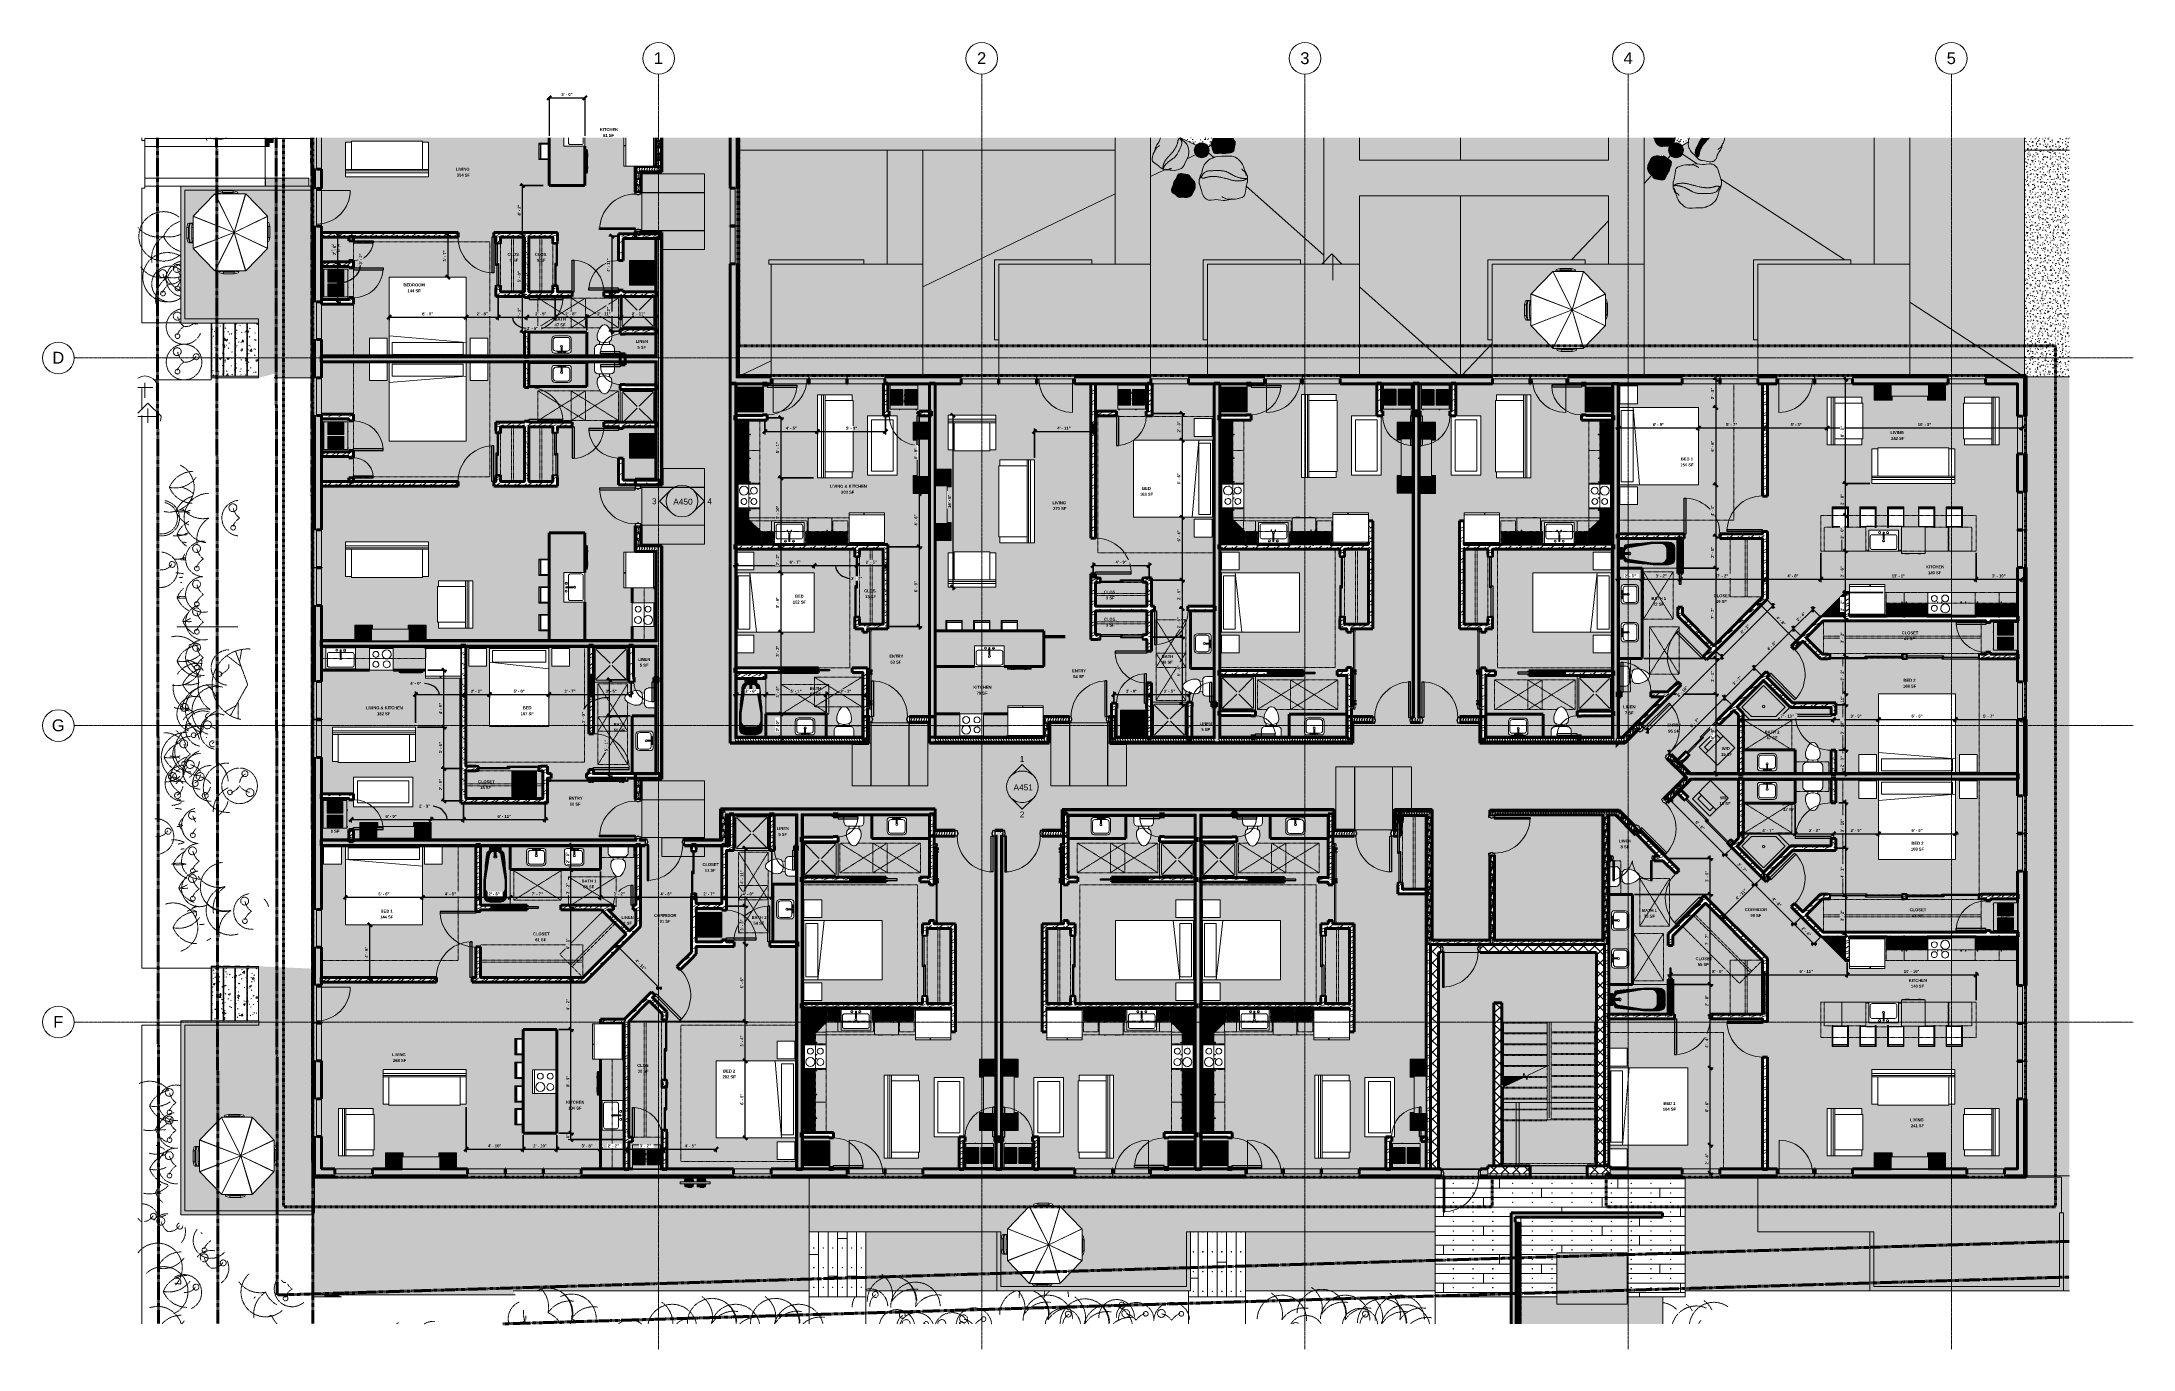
# Model space of a CAD drawing. Header units: inches. Extents: x -4105 to -1989, y 9836 to 11159.
import ezdxf

# ---------------------------------------------------------------- set-up
doc = ezdxf.new("R2010")
doc.units = ezdxf.units.IN
doc.header["$MEASUREMENT"] = 0
for name, pattern in [('Dash', [0.25, 0.125, -0.125]), ('Dash 1_16_', [0.125, 0.0625, -0.0625]), ('Double Dash 3_8_', [1, 0.375, -0.125, 0.125, -0.125, 0.125, -0.125]), ('Grid Line 1_2_', [0.875, 0.5, -0.125, 0.125, -0.125]), ('Hidden 1_8_', [0.1875, 0.125, -0.0625]), ('Overhead 1_16_', [0.101562, 0.0625, -0.039062])]:
    doc.linetypes.add(name, pattern=pattern)
for name, color, linetype, lineweight in [('0-1', 7, 'Continuous', 5), ('0-2', 7, 'Continuous', 9), ('0-3', 10, 'Continuous', 18), ('0-4', 130, 'Double Dash 3_8_', 60), ('0-5', 165, 'Continuous', 5), ('A-ANNO-DIMS-1', 211, 'Continuous', 30), ('A-ANNO-DIMS-64', 211, 'Continuous', 9), ('A-AREA-1', 250, 'Continuous', 80), ('A-AREA-IDEN', 2, 'Continuous', 9), ('A-AREA-PATT-2', 141, 'Continuous', 9), ('A-AREA-PATT-3', 7, 'Continuous', 9), ('A-AREA-PATT-4', 41, 'Continuous', 9), ('A-DETL-GENF-1', 253, 'Continuous', 9), ('A-DETL-GENF-HDLN-1', 253, 'Dash', 9), ('A-DETL-HDLN', 90, 'Hidden 1_8_', 9), ('A-DOOR', 31, 'Continuous', 18), ('A-DOOR-1', 31, 'Continuous', 9), ('A-DOOR-2', 31, 'Continuous', 30), ('A-DOOR-3', 31, 'Continuous', 60), ('A-DOOR-4', 170, 'Continuous', 30), ('A-DOOR-5', 7, 'Continuous', 9), ('A-DOOR-FRAM', 31, 'Continuous', 30), ('A-DOOR-FRAM-1', 170, 'Continuous', 30), ('A-FLOR', 192, 'Continuous', 18), ('A-FLOR-1', 9, 'Continuous', 5), ('A-FLOR-2', 10, 'Continuous', 18), ('A-FLOR-HRAL-1', 7, 'Continuous', 9), ('A-FLOR-HRAL-2', 247, 'Continuous', 9), ('A-FLOR-PATT-1', 251, 'Continuous', 9), ('A-GENM', 5, 'Continuous', 9), ('A-GENM-1', 55, 'Continuous', 9), ('A-GENM-2', 7, 'Continuous', 9), ('A-GENM-HDLN', 13, 'Dash', 9), ('A-GLAZ-1', 27, 'Continuous', 18), ('A-GLAZ-2', 10, 'Continuous', 18), ('A-GLAZ-CWMG-1', 50, 'Continuous', 9), ('A-GLAZ-CWMG-2', 7, 'Continuous', 9), ('A-WALL', 113, 'Continuous', 18), ('A-WALL-1', 113, 'Continuous', 60), ('A-WALL-2', 23, 'Continuous', 5), ('A-WALL-3', 243, 'Continuous', 18), ('A-WALL-4', 8, 'Continuous', 5), ('A-WALL-5', 254, 'Continuous', 5), ('A-WALL-6', 10, 'Continuous', 18), ('A-WALL-7', 130, 'Continuous', 60), ('A-WALL-8', 113, 'Continuous', 5), ('A-WALL-PATT-1', 111, 'Continuous', 9), ('A-WALL-PATT-2', 253, 'Continuous', 9), ('A-WALL-PATT-3', 252, 'Continuous', 9), ('C-PROP-LINE-1', 130, 'Double Dash 3_8_', 60), ('C-PROP-LINE-2', 91, 'Dash 1_16_', 60), ('C-TOPO', 7, 'Continuous', 9), ('E-ELEC-EQPM', 71, 'Continuous', 9), ('E-ELEC-EQPM-1', 251, 'Continuous', 9), ('E-ELEC-FIXT-1', 55, 'Continuous', 9), ('E-ELEC-FIXT-2', 252, 'Continuous', 9), ('E-ELEC-FIXT-3', 7, 'Continuous', 9), ('G-ANNO-SYMB', 111, 'Continuous', 9), ('I-FURN', 30, 'Continuous', 9), ('I-FURN-HDLN', 30, 'Dash', 9), ('I-WALL', 2, 'Continuous', 18), ('I-WALL-1', 2, 'Continuous', 5), ('I-WALL-2', 2, 'Continuous', 60), ('L-SITE', 91, 'Continuous', 9), ('L-SITE-1', 57, 'Continuous', 9), ('L-SITE-2', 7, 'Continuous', 9), ('M-EQPM', 50, 'Continuous', 9), ('M-EQPM-1', 253, 'Continuous', 9), ('M-EQPM-2', 7, 'Continuous', 9), ('P-SANR-FIXT', 6, 'Continuous', 9), ('Q-CASE', 31, 'Continuous', 9), ('Q-CASE-1', 31, 'Continuous', 60), ('Q-CASE-2', 31, 'Dash', 9), ('Q-CASE-HDLN', 31, 'Dash', 9), ('Q-SPCQ', 91, 'Continuous', 9), ('Q-SPCQ-1', 252, 'Continuous', 9), ('Q-SPCQ-2', 7, 'Continuous', 9), ('S-FNDN', 32, 'Continuous', 18), ('S-FNDN-1', 8, 'Continuous', 5), ('S-FNDN-2', 10, 'Continuous', 18), ('S-FNDN-3', 32, 'Continuous', 5), ('S-GRID-1', 1, 'Grid Line 1_2_', 9), ('S-GRID-IDEN', 1, 'Continuous', 9), ('S-GRID-IDEN-1', 147, 'Continuous', 9), ('S-STRS-1', 7, 'Continuous', 9), ('S-STRS-2', 251, 'Continuous', 9), ('S-STRS-3', 7, 'Overhead 1_16_', 9), ('S-STRS-4', 55, 'Continuous', 9), ('S-STRS-5', 8, 'Continuous', 5), ('S-STRS-MBND-1', 7, 'Overhead 1_16_', 9), ('S-STRS-MBND-2', 7, 'Continuous', 9)]:
    doc.layers.add(name, color=color, linetype=linetype, lineweight=lineweight)
doc.layers.add('A-AREA-PATT-1', color=7, linetype='Continuous', lineweight=9, transparency=1)
doc.layers.add('A-AREA-PATT-5', color=141, linetype='Continuous', lineweight=9, transparency=1)
doc.styles.add('Arial', font='arial.ttf', dxfattribs={"height": 12})
doc.styles.add('Arial_1', font='arial.ttf', dxfattribs={"height": 6})
doc.styles.add('Century Gothic_B', font='GOTHICB.TTF', dxfattribs={"height": 3})
doc.dimstyles.new('OD_-_HS_-__1__Tol__', dxfattribs={"dimscale": 12, "dimtxt": 3.132505, "dimasz": 0.333333, "dimexe": 0.25, "dimexo": 0.166667, "dimgap": 0.083333, "dimtad": 1, "dimdec": 0, "dimzin": 3, "dimdsep": 46, "dimlunit": 4, "dimtxsty": 'Century Gothic_B', "dimblk1": 'OBLIQUE', "dimblk2": 'OBLIQUE', "dimsah": 1, "dimcen": 0.09, "dimdle": 0.25, "dimazin": 0, "dimtfac": 1, "dimtdec": 4, "dimtix": 1, "dimtmove": 0, "dimatfit": 3, "dimfxl": 1, "dimtvp": 1, "dimtfill": 1, "dimfrac": 2, "dimtolj": 1, "dimtzin": 0, "dimlwd": 30, "dimlwe": 30, "dimarcsym": 2})
doc.dimstyles.new('OD_-_HS_-__1__Tol___1', dxfattribs={"dimscale": 12, "dimtxt": 3.132505, "dimasz": 0.333333, "dimexe": 0.25, "dimexo": 0.166667, "dimgap": 0.083333, "dimtad": 1, "dimdec": 0, "dimzin": 3, "dimdsep": 46, "dimlunit": 4, "dimtxsty": 'Century Gothic_B', "dimblk1": 'OBLIQUE', "dimblk2": 'OBLIQUE', "dimsah": 1, "dimcen": 0.09, "dimdle": 0.25, "dimazin": 0, "dimtfac": 1, "dimtdec": 4, "dimtix": 1, "dimtmove": 2, "dimatfit": 3, "dimfxl": 1, "dimtvp": 1, "dimtfill": 1, "dimfrac": 2, "dimtolj": 1, "dimtzin": 0, "dimlwd": 30, "dimlwe": 30, "dimarcsym": 2})
doc.dimstyles.new('OD_-_HS_-__1__Tol___2', dxfattribs={"dimscale": 12, "dimtxt": 3.132505, "dimasz": 0.333333, "dimexe": 0.25, "dimexo": 0.166667, "dimgap": 0.083333, "dimtad": 1, "dimdec": 0, "dimzin": 3, "dimdsep": 46, "dimlunit": 4, "dimtxsty": 'Century Gothic_B', "dimblk1": 'OBLIQUE', "dimblk2": 'OBLIQUE', "dimsah": 1, "dimcen": 0.09, "dimdle": 0.25, "dimazin": 0, "dimtfac": 1, "dimtdec": 4, "dimtix": 1, "dimtmove": 1, "dimatfit": 3, "dimfxl": 1, "dimtvp": 1, "dimtfill": 1, "dimfrac": 2, "dimtolj": 1, "dimtzin": 0, "dimlwd": 30, "dimlwe": 30, "dimarcsym": 2})
pattern_1 = [(0, (0, -1194), (20.48, 5.12), [0.845, -14.515, 0.845, -14.515, -81.92]), (0, (0, -1194), (20.48, 5.12), [-30.72, 0.845, -29.875, 0.845, -14.515, -35.84]), (0, (0, -1194), (20.48, 5.12), [-76.8, 0.845, -9.395, 0.845, -24.755]), (120, (7.68, -1191.44), (-14.67405, 15.1762003), [0.845, -14.515, 0.845, -14.515, -81.92]), (120, (7.68, -1191.44), (-14.67405, 15.1762003), [-30.72, 0.845, -29.875, 0.845, -14.515, -35.84]), (120, (7.68, -1191.44), (-14.67405, 15.1762003), [-76.8, 0.845, -9.395, 0.845, -24.755]), (240, (10.24, -1181.2), (-5.80595, -20.2962003), [0.845, -14.515, 0.845, -14.515, -81.92]), (240, (10.24, -1181.2), (-5.80595, -20.2962003), [-30.72, 0.845, -29.875, 0.845, -14.515, -35.84]), (240, (10.24, -1181.2), (-5.80595, -20.2962003), [-76.8, 0.845, -9.395, 0.845, -24.755])]
pattern_2 = [(216.87, (4.265, -1183.338), (31.9871619, 21.32545714), [5.331, -47.981]), (206.565, (10.662, -1186.536), (-10.662476, -10.6620098), [11.921, -11.921]), (198.435, (10.662, -1191.868), (-21.32449365, -10.6625869), [6.744, -26.974])]
pattern_3 = [(0, (0, -1189.286), (10.24, 2.56), [0.845, -6.835, 0.845, -6.835, -40.96]), (0, (0, -1189.286), (10.24, 2.56), [-15.36, 0.845, -14.515, 0.845, -6.835, -17.92]), (0, (0, -1189.286), (10.24, 2.56), [-38.4, 0.845, -4.275, 0.845, -11.955]), (120.004, (3.84, -1188.006), (-7.3370547, 7.5867219), [0.845, -6.834, 0.845, -6.834, -40.955]), (120.004, (3.84, -1188.006), (-7.3370547, 7.5867219), [-15.358, 0.845, -14.514, 0.845, -6.834, -17.918]), (120.004, (3.84, -1188.006), (-7.3370547, 7.5867219), [-38.396, 0.845, -4.275, 0.845, -11.954]), (239.996, (5.12, -1182.887), (-2.9026833, -10.14616546), [0.845, -6.834, 0.845, -6.834, -40.955]), (239.996, (5.12, -1182.887), (-2.9026833, -10.14616546), [-15.358, 0.845, -14.514, 0.845, -6.834, -17.918]), (239.996, (5.12, -1182.887), (-2.9026833, -10.14616546), [-38.396, 0.845, -4.275, 0.845, -11.954])]
pattern_4 = [(0, (0, -1194), (10.24, 2.56), [0.845, -6.835, 0.845, -6.835, -40.96]), (0, (0, -1194), (10.24, 2.56), [-15.36, 0.845, -14.515, 0.845, -6.835, -17.92]), (0, (0, -1194), (10.24, 2.56), [-38.4, 0.845, -4.275, 0.845, -11.955]), (120, (3.84, -1192.72), (-7.33702503, 7.58810013), [0.845, -6.835, 0.845, -6.835, -40.96]), (120, (3.84, -1192.72), (-7.33702503, 7.58810013), [-15.36, 0.845, -14.515, 0.845, -6.835, -17.92]), (120, (3.84, -1192.72), (-7.33702503, 7.58810013), [-38.4, 0.845, -4.275, 0.845, -11.955]), (240, (5.12, -1187.6), (-2.90297497, -10.14810013), [0.845, -6.835, 0.845, -6.835, -40.96]), (240, (5.12, -1187.6), (-2.90297497, -10.14810013), [-15.36, 0.845, -14.515, 0.845, -6.835, -17.92]), (240, (5.12, -1187.6), (-2.90297497, -10.14810013), [-38.4, 0.845, -4.275, 0.845, -11.955])]
pattern_5 = [(0, (0, -1191.268), (10.24, 2.56), [0.845, -6.835, 0.845, -6.835, -40.96]), (0, (0, -1191.268), (10.24, 2.56), [-15.36, 0.845, -14.515, 0.845, -6.835, -17.92]), (0, (0, -1191.268), (10.24, 2.56), [-38.4, 0.845, -4.275, 0.845, -11.955]), (120.004, (3.84, -1189.988), (-7.3370547, 7.5867219), [0.845, -6.834, 0.845, -6.834, -40.955]), (120.004, (3.84, -1189.988), (-7.3370547, 7.5867219), [-15.358, 0.845, -14.514, 0.845, -6.834, -17.918]), (120.004, (3.84, -1189.988), (-7.3370547, 7.5867219), [-38.396, 0.845, -4.275, 0.845, -11.954]), (239.996, (5.12, -1184.869), (-2.9026833, -10.14616546), [0.845, -6.834, 0.845, -6.834, -40.955]), (239.996, (5.12, -1184.869), (-2.9026833, -10.14616546), [-15.358, 0.845, -14.514, 0.845, -6.834, -17.918]), (239.996, (5.12, -1184.869), (-2.9026833, -10.14616546), [-38.396, 0.845, -4.275, 0.845, -11.954])]
pattern_6 = [(161.57, (0.32, -1193.68), (-2.560496185, -0.000537386), [0, -18.214, 2.022, 0]), (18.43, (-0.32, -1193.68), (-2.560496185, 0.000537386), [0, -18.214, 2.022, 0]), (108.43, (0.32, -1193.68), (1.27922091, -6.400876726), [6.07, -14.166]), (71.57, (-0.32, -1193.68), (1.27922091, 6.400876726), [6.07, -14.166])]
pattern_7 = [(0, (0, -1194), (0, 3.199), []), (315, (0, -1194), (3.19895108, 0), [4.524, -4.524]), (45, (0, -1194), (3.19895108, 0), [4.524, -4.524])]
pattern_8 = [(50, (0, -1194), (18.362056, -1.606828), [1.92, -21.12]), (355, (0, -1194), (-3.552257, 19.255874), [1.536, -16.896]), (100.451, (1.53, -1194.134), (14.81021, 17.649286), [1.632, -17.949]), (46.184, (0, -1188.88), (27.32125, -4.237615), [2.88, -31.68]), (96.636, (2.277, -1189.233), (23.927535, 24.937167), [2.448, -26.924]), (351.184, (0, -1188.88), (23.927645, 24.937426), [2.304, -25.344]), (21, (2.56, -1190.16), (15.28081, -10.307465), [1.92, -21.12]), (326, (2.56, -1190.16), (6.22856, 18.563735), [1.536, -16.896]), (71.451, (3.833, -1191.019), (21.509846, 8.25628), [1.632, -17.949]), (37.5, (0, -1194), (0.3110953, 8.5225365), [0.845, -15.846, 0.845, -16.307, -16.96]), (37.5, (0, -1194), (0.3110953, 8.5225365), [-33.843, 0.845, -16.115]), (7.5, (0, -1194), (6.7346365, 10.0974314), [0.845, -8.934, 0.845, -15.462, -6.464]), (7.5, (0, -1194), (6.7346365, 10.0974314), [-26.086, 0.845, -5.619]), (327.5, (-5.709, -1194), (13.6661073, -0.5771864), [0.845, -5.555, 0.845, -19.123, -26.496]), (327.5, (-5.709, -1194), (13.6661073, -0.5771864), [-26.368, 0.845, -25.651]), (317.5, (-8.269, -1194), (14.929853, 2.562859), [0.845, -7.475, 0.845, -12.416, -18.816]), (317.5, (-8.269, -1194), (14.929853, 2.562859), [-21.581, 0.845, -17.971])]
pattern_9 = [(45, (0, -1194), (-5.656854, 5.656854), []), (135, (0, -1194), (-5.656854, -5.656854), [])]

# ---------------------------------------------------------------- blocks, each defined once
blk = doc.blocks.new('Single-Flush - 32_ x 84_-1372863-ENLARGED FLOOR PLAN - 1ST FLOOR PLAN - WEST')
at = {"layer": 'A-DOOR-1'}
blk.add_arc((16, -2.4), 32.1, 180, 266.4241, dxfattribs=at)
at = {"layer": 'A-DOOR-2'}
for p, q in [((14, -2.4), (14, -34.4)), ((16, -2.4), (14, -2.4)), ((16, -2.4), (16, -34.4)), ((16, -34.4), (14, -34.4))]:
    blk.add_line(p, q, dxfattribs=at)
blk = doc.blocks.new('Bed-Standard - King 78_ x 80_-1379907-ENLARGED FLOOR PLAN - 1ST FLOOR PLAN - WEST')
at = {"layer": 'I-FURN'}
for p, q in [((-28.3, 41.8), (49.7, 41.8)), ((-28.3, -37.8), (-28.3, 41.8)), ((49.7, 41.8), (49.7, -37.8)), ((49.7, -24.2), (-28.3, -17.6)), ((-25.3, -24.2), (46.7, -24.2)), ((-25.3, -36.2), (-25.3, -24.2)), ((-25.3, -36.2), (46.7, -36.2)), ((46.7, -36.2), (46.7, -24.2))]:
    blk.add_line(p, q, dxfattribs=at)
at = {"layer": 'I-FURN-HDLN'}
for p, q in [((-64.3, 77.8), (73.7, 77.8)), ((-64.3, 58.7), (-64.3, 77.8)), ((73.7, 77.8), (73.7, -37.8)), ((-64.3, 21.2), (-64.3, 51.2)), ((-64.3, -37.8), (-64.3, 14.5))]:
    blk.add_line(p, q, dxfattribs=at)
blk = doc.blocks.new('Table-Night Stand - 18_ x 18_ x 24_-1372838-ENLARGED FLOOR PLAN - 1ST FLOOR PLAN - WEST')
at = {"layer": 'I-FURN'}
for p, q in [((0.1, 0), (18.1, 0)), ((0.1, -18), (0.1, 0)), ((18.1, -18), (0.1, -18)), ((18.1, 0), (18.1, -18))]:
    blk.add_line(p, q, dxfattribs=at)
blk = doc.blocks.new('Refrigerator_-_Side-by-Side_6047 - 36_ X 30_-345559-ENLARGED FLOOR PLAN - 1ST FLOOR PLAN - WEST')
at = {"layer": 'Q-SPCQ'}
for p, q in [((17.9, 14.4), (-10.8, 14.4)), ((17.9, -15.6), (17.9, 14.4)), ((-10.8, -13.6), (-3.1, -13.6)), ((-10.8, -15.6), (17.9, -15.6)), ((-3.1, -15.6), (-10.8, -15.6)), ((-3.1, -15.6), (-3.1, -13.6)), ((-2.6, -13.6), (17.9, -13.6)), ((-2.6, -13.6), (-2.6, -15.6)), ((17.9, -15.6), (-2.6, -15.6)), ((17.9, -15.6), (17.9, -13.6))]:
    blk.add_line(p, q, dxfattribs=at)
blk = doc.blocks.new('Sink Kitchen-Single - 30_ x 21_-366345-ENLARGED FLOOR PLAN - 1ST FLOOR PLAN - WEST')
at = {"layer": 'P-SANR-FIXT'}
for p, q in [((-6, 10.6), (-14.4, 10.6)), ((-14.4, 10.6), (-14.4, -10.4)), ((-12.9, 4.1), (-12.9, -6.9)), ((-6, 6.1), (-10.9, 6.1)), ((-14.4, -10.4), (-6, -10.4)), ((-10.9, -8.9), (-6, -8.9))]:
    blk.add_line(p, q, dxfattribs=at)
for centre, start, end in [((-10.9, 4.1), 90, 180), ((-10.9, -6.9), 180, 270)]:
    blk.add_arc(centre, 2, start, end, dxfattribs=at)
blk = doc.blocks.new('Dishwasher_15404 - 34_ counter-547918-ENLARGED FLOOR PLAN - 1ST FLOOR PLAN - WEST')
at = {"layer": 'Q-SPCQ'}
for points in [[(24.4, 0), (26.7, 0), (26.8, 0.1), (26.9, 0.2), (26.9, 22.9), (26.8, 23.2), (26.7, 23.5), (26.6, 23.7), (26.3, 23.9), (26.1, 24), (25.8, 24), (24.4, 24), (24.4, 2.9)], [(26.9, 22.9), (26.9, 23.8), (26.8, 23.9), (26.7, 24), (25.8, 24), (26.1, 24), (26.3, 23.9), (26.6, 23.7), (26.7, 23.5), (26.8, 23.2)], [(26.9, 1.1), (27.1, 1.1), (27.1, 22.9), (26.9, 22.9), (26.9, 2.9)], [(27.4, 19.7), (27.4, 20.3), (27.1, 20.3), (27.1, 19.7)], [(27.4, 18.5), (27.4, 19.1), (27.1, 19.1), (27.1, 18.5)], [(27.4, 17.3), (27.4, 17.9), (27.1, 17.9), (27.1, 17.3)], [(27.4, 16.2), (27.4, 16.7), (27.1, 16.7), (27.1, 16.2)], [(27.1, 5.8), (27.4, 5.8), (27.4, 6.8), (27.1, 6.8), (27.1, 6.1)], [(27.4, 4.8), (27.4, 5.8), (27.1, 5.8), (27.1, 4.8)]]:
    blk.add_hatch(color=256, dxfattribs=at).paths.add_polyline_path(points, flags=0)
for p, q in [((25.8, 24), (24.4, 24)), ((26.7, 24), (25.8, 24)), ((26.9, 22.9), (26.9, 23.8)), ((26.9, 22.9), (27.1, 22.9)), ((26.9, 0.2), (26.9, 22.9)), ((27.1, 22.9), (27.1, 1.1)), ((26.9, 1.1), (27.1, 1.1)), ((27.4, 20.3), (27.1, 20.3)), ((27.1, 19.7), (27.4, 19.7)), ((27.4, 19.1), (27.1, 19.1)), ((27.1, 18.5), (27.4, 18.5)), ((27.4, 17.9), (27.1, 17.9)), ((27.1, 17.3), (27.4, 17.3)), ((27.4, 16.7), (27.1, 16.7)), ((27.1, 16.2), (27.4, 16.2)), ((27.4, 6.8), (27.1, 6.8)), ((27.1, 4.8), (27.4, 4.8)), ((27.4, 20.3), (27.4, 19.7)), ((27.4, 19.1), (27.4, 18.5)), ((27.4, 17.9), (27.4, 17.3)), ((27.4, 16.7), (27.4, 16.2)), ((27.4, 6.8), (27.4, 5.8)), ((27.4, 5.8), (27.4, 4.8)), ((24.4, 0), (26.7, 0))]:
    blk.add_line(p, q, dxfattribs=at)
for centre, radius, start, end in [((25.8, 22.9), 1.07, 360, 90), ((26.7, 23.8), 0.197, 0, 90), ((26.7, 0.2), 0.197, 270, 360), ((26.7, 0.2), 0.197, 285, 345)]:
    blk.add_arc(centre, radius, start, end, dxfattribs=at)
blk = doc.blocks.new('Bar_Stool_6722_1_ - Bar_Stool_6722_1_-1229311-ENLARGED FLOOR PLAN - 1ST FLOOR PLAN - WEST')
at = {"layer": 'I-FURN'}
for points in [[(1, 1.8), (1, 10.4), (0, 10.4), (0, 1.8)], [(1, 1.7), (1, 1.8), (0, 1.8), (0, 1), (1, 1), (1, 1.4)], [(1, 0), (1, 1), (0, 1), (0, 0)], [(16.5, 2), (16.5, 10.4), (16, 10.4), (16, 1.8), (16.5, 1.8)], [(16.5, 1.7), (16.5, 1.8), (16, 1.8), (16, 1), (16.5, 1), (16.5, 1.4)], [(16.5, 0.5), (16.5, 1), (16, 1), (16, 0), (16.5, 0), (16.5, 0.3)]]:
    blk.add_hatch(color=256, dxfattribs=at).paths.add_polyline_path(points, flags=0)
for p, q in [((0, 1.8), (0, 10.4)), ((1, 1.8), (0, 1.8)), ((0, 1.8), (0, 1)), ((1, 1), (0, 1)), ((0, 1), (0, 0)), ((1, 2), (1, 10.4)), ((1, 1.9), (1, 2)), ((16, 2), (1, 2)), ((1, 1.2), (1, 1.9)), ((16, 1.9), (1, 1.9)), ((1, 0), (1, 1.2)), ((1, 1.2), (16, 1.2)), ((16, 10.4), (16, 2)), ((16, 2), (16, 1.9)), ((16, 1.9), (16, 1.2)), ((16.5, 1.8), (16, 1.8)), ((16, 1.2), (16, 0)), ((16.5, 1), (16, 1)), ((16.5, 10.4), (16.5, 1.8)), ((16.5, 1), (16.5, 1.8)), ((16.5, 0), (16.5, 1)), ((0, 0), (1, 0)), ((1, 0), (16, 0)), ((16, 0), (16.5, 0))]:
    blk.add_line(p, q, dxfattribs=at)
blk = doc.blocks.new('OD_CW_Base Cabinet - OD_CW_Base Cabinet-2132515-ENLARGED FLOOR PLAN - 1ST FLOOR PLAN - WEST')
at = {"layer": 'Q-CASE'}
for points in [[(0.7, 12.6), (0.7, -11), (40.6, -11), (40.6, 9), (49, 9), (49, 24), (0.7, 24)], [(0.7, -12), (40.6, -12), (40.6, -11), (0.7, -11)]]:
    blk.add_hatch(color=256, dxfattribs=at).paths.add_polyline_path(points, flags=0)
for p, q in [((0.7, -11), (0.7, 24)), ((0.7, 24), (49, 24)), ((0.7, -12), (0.7, -11)), ((0.7, -11), (40.6, -11)), ((40.6, -11), (0.7, -11)), ((40.6, -12), (0.7, -12))]:
    blk.add_line(p, q, dxfattribs=at)
at = {"layer": 'Q-CASE-1'}
for p, q in [((49, 24), (0.7, 24)), ((0.7, 24), (0.7, -12)), ((0.7, -12), (40.6, -12))]:
    blk.add_line(p, q, dxfattribs=at)
blk = doc.blocks.new('FOLDING_SLIDING CLOSET - 42_ x 80_-1372841-ENLARGED FLOOR PLAN - 1ST FLOOR PLAN - WEST')
at = {"layer": 'A-DOOR-1'}
for p, q in [((-23.8, 3.3), (-21.3, 3.3)), ((-23.8, 2.5), (-23.8, 3.3)), ((-21.3, 2.5), (-23.8, 2.5)), ((-21.3, 3.3), (-21.3, 2.5)), ((21.2, 3.3), (23.7, 3.3)), ((21.2, 2.5), (21.2, 3.3)), ((23.7, 2.5), (21.2, 2.5)), ((23.7, 3.3), (23.7, 2.5)), ((-23.8, -2.3), (-21.3, -2.3)), ((-23.8, -3), (-23.8, -2.3)), ((-21.3, -3), (-23.8, -3)), ((-21.3, -2.3), (-21.3, -3)), ((21.2, -2.3), (23.7, -2.3)), ((21.2, -3), (21.2, -2.3)), ((23.7, -3), (21.2, -3)), ((23.7, -2.3), (23.7, -3))]:
    blk.add_line(p, q, dxfattribs=at)
at = {"layer": 'A-DOOR-2'}
for p, q in [((-1, 0.5), (21, 0.5)), ((-1, -0.9), (-1, 0.5)), ((21, 0.5), (21, -0.9)), ((-21, -0.9), (1, -0.9)), ((-21, -2.3), (-21, -0.9)), ((1, -2.3), (-21, -2.3)), ((21, -0.9), (-1, -0.9)), ((1, -0.9), (1, -2.3))]:
    blk.add_line(p, q, dxfattribs=at)
at = {"layer": 'A-DOOR-FRAM'}
for p, q in [((-22, 2.5), (-21, 2.5)), ((-22, -2.3), (-22, 2.5)), ((-21, 2.5), (-21, -2.3)), ((21, 2.5), (22, 2.5)), ((21, -2.3), (21, 2.5)), ((22, 2.5), (22, -2.3)), ((-21, -2.3), (-22, -2.3)), ((22, -2.3), (21, -2.3))]:
    blk.add_line(p, q, dxfattribs=at)
blk = doc.blocks.new('OD_CW_Closet - OD_CW_Closet-1895922-ENLARGED FLOOR PLAN - 1ST FLOOR PLAN - WEST')
at = {"layer": 'Q-CASE-HDLN'}
for p, q in [((56.1, 24), (0.7, 24)), ((0.7, 24), (0.7, 0)), ((56.1, 0), (56.1, 24)), ((0.7, 13), (56.1, 13)), ((0.7, 11), (56.1, 11)), ((0.7, 0), (4.6, 0)), ((7.4, 0), (49.4, 0)), ((52.1, 0), (56.1, 0))]:
    blk.add_line(p, q, dxfattribs=at)
blk = doc.blocks.new('FOLDING_SLIDING CLOSET - 60_ x 80_-1372877-ENLARGED FLOOR PLAN - 1ST FLOOR PLAN - WEST')
at = {"layer": 'A-DOOR-1'}
for p, q in [((-30.3, 3), (-32.8, 3)), ((-32.8, 3), (-32.8, 2.2)), ((-32.8, 2.2), (-30.3, 2.2)), ((-30.3, 2.2), (-30.3, 3)), ((32.7, 3), (30.2, 3)), ((30.2, 3), (30.2, 2.2)), ((30.2, 2.2), (32.7, 2.2)), ((32.7, 2.2), (32.7, 3)), ((-30.3, -2.5), (-32.8, -2.5)), ((-32.8, -2.5), (-32.8, -3.3)), ((-32.8, -3.3), (-30.3, -3.3)), ((-30.3, -3.3), (-30.3, -2.5)), ((32.7, -2.5), (30.2, -2.5)), ((30.2, -2.5), (30.2, -3.3)), ((30.2, -3.3), (32.7, -3.3)), ((32.7, -3.3), (32.7, -2.5))]:
    blk.add_line(p, q, dxfattribs=at)
at = {"layer": 'A-DOOR-2'}
for p, q in [((1, 2.2), (-30, 2.2)), ((-30, 2.2), (-30, 0.9)), ((-30, 0.9), (1, 0.9)), ((30, 0.9), (-1, 0.9)), ((-1, 0.9), (-1, -0.5)), ((1, 0.9), (1, 2.2)), ((30, -0.5), (30, 0.9)), ((-1, -0.5), (30, -0.5))]:
    blk.add_line(p, q, dxfattribs=at)
at = {"layer": 'A-DOOR-FRAM'}
for p, q in [((-30, 2.2), (-31, 2.2)), ((-31, 2.2), (-31, -2.5)), ((-30, -2.5), (-30, 2.2)), ((30, 2.2), (30, -2.5)), ((31, 2.2), (30, 2.2)), ((31, -2.5), (31, 2.2)), ((-31, -2.5), (-30, -2.5)), ((30, -2.5), (31, -2.5))]:
    blk.add_line(p, q, dxfattribs=at)
blk = doc.blocks.new('Interior_barn_door_18732 - Interior_barn_door_18732-1655839-ENLARGED FLOOR PLAN - 1ST FLOOR PLAN - WEST')
at = {"layer": 'A-DOOR'}
h = blk.add_hatch(color=256, dxfattribs=at)
h.paths.add_polyline_path([(-60, -4.3), (-60, -4.9), (-52.9, -4.9), (-53.2, -4.3), (-59, -4.3)], flags=0)
h.paths.add_polyline_path([(-52.7, -4.9), (-52.7, -4.9), (-52.7, -4.9)], flags=0)
h.paths.add_polyline_path([(-52.7, -4.9), (-23.1, -4.9), (-23.4, -4.3), (-52.4, -4.4), (-52.7, -4.9)], flags=0)
h.paths.add_polyline_path([(-23, -4.9), (-22.9, -4.9), (-22.9, -4.9)], flags=0)
h.paths.add_polyline_path([(-22.9, -4.9), (21, -4.9), (21, -4.3), (-22.6, -4.3), (-22.9, -4.9)], flags=0)
h = blk.add_hatch(color=256, dxfattribs=at)
h.paths.add_polyline_path([(-60, -5.6), (-53.2, -5.6), (-52.8, -4.9), (-60, -4.9), (-60, -5.6)], flags=0)
h.paths.add_polyline_path([(-53.2, -5.6), (-53.2, -5.6), (-53.2, -5.6)], flags=0)
h.paths.add_polyline_path([(-52.7, -5), (-52.4, -5.6), (-23.4, -5.6), (-23.1, -4.9), (-52.7, -4.9)], flags=0)
h.paths.add_polyline_path([(-23.4, -5.6), (-23.4, -5.6), (-23.4, -5.6)], flags=0)
h.paths.add_polyline_path([(-23, -5), (-22.6, -5.6), (21, -5.6), (21, -4.9), (-22.9, -4.9)], flags=0)
h = blk.add_hatch(color=256, dxfattribs=at)
h.paths.add_polyline_path([(-59, -2), (-59, -4.3), (-57.5, -4.3), (-57.5, -1.5), (-59, -1.5), (-59, -1.8)], flags=0)
h.paths.add_polyline_path([(-59, -5.8), (-57.5, -5.8), (-57.5, -5.6), (-59, -5.6), (-59, -5.8)], flags=0)
h.paths.add_polyline_path([(18.5, -4.3), (20, -4.3), (20, -1.5), (18.5, -1.5), (18.5, -1.8)], flags=0)
h.paths.add_polyline_path([(18.5, -5.6), (18.5, -5.8), (20, -5.8), (20, -5.6), (18.6, -5.6)], flags=0)
h = blk.add_hatch(color=256, dxfattribs=at)
h.paths.add_polyline_path([(-55.9, -4.3), (-53.3, -4.3), (-53.3, -4.2), (-52.3, -4.3), (-52.3, -4.3), (-50.9, -4.3), (-50.9, -4.1), (-55.9, -4.1)], flags=0)
h.paths.add_polyline_path([(-55.9, -5.6), (-55.9, -5.8), (-53.6, -5.8), (-53.6, -5.7), (-53.3, -5.6), (-53.2, -5.6), (-55, -5.6)], flags=0)
h.paths.add_polyline_path([(-52.4, -5.6), (-52.3, -5.7), (-52.1, -5.7), (-52.1, -5.8), (-50.9, -5.8), (-50.9, -5.6), (-52.3, -5.6)], flags=0)
h.paths.add_polyline_path([(-24.9, -5.8), (-23.7, -5.8), (-23.7, -5.7), (-23.5, -5.6), (-23.4, -5.6), (-24.9, -5.6), (-24.9, -5.7)], flags=0)
h.paths.add_polyline_path([(-24.9, -4.3), (-23.4, -4.3), (-23.5, -4.2), (-22.5, -4.3), (-22.6, -4.3), (-19.9, -4.3), (-19.9, -4.1), (-24.9, -4.1), (-24.9, -4.2)], flags=0)
h.paths.add_polyline_path([(-22.6, -5.6), (-22.5, -5.7), (-22.2, -5.7), (-22.2, -5.8), (-19.9, -5.8), (-19.9, -5.6), (-22.5, -5.6)], flags=0)
for points in [[(-53.6, -5.8), (-53.6, -6), (-52.1, -6), (-52.1, -5.7), (-53.6, -5.7)], [(-52.8, -4.2), (-52.8, -5), (-52.7, -4.9), (-52.3, -4.2), (-52.8, -4.2)], [(-50.9, -4.3), (-24.9, -4.3), (-24.9, -4.1), (-50.9, -4.1)], [(-50.9, -5.8), (-24.9, -5.8), (-24.9, -5.6), (-50.9, -5.6)], [(-23.7, -5.8), (-23.7, -6), (-22.2, -6), (-22.2, -5.7), (-23.7, -5.7)], [(-23.7, -6.1), (-23.4, -6.1), (-23.5, -6), (-23.7, -6)], [(-23.6, -6.6), (-22.5, -6.6), (-22.5, -6.3), (-23.6, -6.3)], [(-23.6, -6.6), (-23.6, -6.6), (-23.6, -6.3), (-23.6, -6.3)], [(-23.4, -6.1), (-22.7, -6.1), (-22.7, -6), (-23.4, -6)], [(-23.3, -6.2), (-23.3, -6.3), (-22.8, -6.3), (-22.8, -6.1), (-23.3, -6.1)], [(-23, -4.7), (-23, -5), (-22.9, -4.9), (-22.5, -4.2), (-23, -4.2), (-23, -4.6)], [(-22.7, -6.1), (-22.4, -6.1), (-22.5, -6), (-22.7, -6)], [(-22.5, -6.6), (-20.6, -6.6), (-20.6, -6.3), (-22.5, -6.3)]]:
    blk.add_hatch(color=256, dxfattribs=at).paths.add_polyline_path(points, flags=0)
h = blk.add_hatch(color=256, dxfattribs=at)
h.paths.add_polyline_path([(-53.3, -4.2), (-53.1, -4.5), (-53.2, -4.2)], flags=0)
h.paths.add_polyline_path([(-53.2, -4.2), (-52.8, -5), (-52.8, -4.9), (-52.8, -4.2), (-53.1, -4.2)], flags=0)
h = blk.add_hatch(color=256, dxfattribs=at)
h.paths.add_polyline_path([(-53.3, -5.7), (-53.3, -5.7), (-53.2, -5.6)], flags=0)
h.paths.add_polyline_path([(-53.3, -5.7), (-52.8, -5.7), (-52.8, -5), (-52.9, -5), (-53.2, -5.6)], flags=0)
h = blk.add_hatch(color=256, dxfattribs=at)
h.paths.add_polyline_path([(-52.3, -5.7), (-52.3, -5.7), (-52.4, -5.6)], flags=0)
h.paths.add_polyline_path([(-52.4, -5.7), (-52.3, -5.7), (-52.5, -5.4), (-52.4, -5.6)], flags=0)
h.paths.add_polyline_path([(-52.8, -5), (-52.8, -5.7), (-52.4, -5.7), (-52.8, -5), (-52.8, -5)], flags=0)
h = blk.add_hatch(color=256, dxfattribs=at)
h.paths.add_polyline_path([(-23.5, -4.2), (-23.3, -4.5), (-23.4, -4.2)], flags=0)
h.paths.add_polyline_path([(-23.4, -4.2), (-23, -5), (-23, -4.9), (-23, -4.2), (-23.4, -4.2)], flags=0)
h = blk.add_hatch(color=256, dxfattribs=at)
h.paths.add_polyline_path([(-23.5, -5.7), (-23.5, -5.7), (-23.4, -5.6)], flags=0)
h.paths.add_polyline_path([(-23.5, -5.7), (-23, -5.7), (-23, -5), (-23.1, -5), (-23.4, -5.6)], flags=0)
h = blk.add_hatch(color=256, dxfattribs=at)
h.paths.add_polyline_path([(-22.5, -5.7), (-22.5, -5.7), (-22.6, -5.6)], flags=0)
h.paths.add_polyline_path([(-22.6, -5.7), (-22.5, -5.7), (-22.7, -5.4), (-22.6, -5.6)], flags=0)
h.paths.add_polyline_path([(-23, -5.7), (-22.6, -5.7), (-23, -5), (-23, -5), (-23, -5.6)], flags=0)
for p, q in [((-53.2, -4.3), (-60, -4.3)), ((-60, -4.9), (-60, -4.3)), ((-60, -5.6), (-60, -4.9)), ((-60, -5.6), (-53.2, -5.6)), ((-57.5, -1.5), (-59, -1.5)), ((-59, -1.5), (-59, -4.3)), ((-59, -5.6), (-59, -5.8)), ((-59, -5.8), (-57.5, -5.8)), ((-57.5, -4.3), (-57.5, -1.5)), ((-57.5, -5.8), (-57.5, -5.6)), ((-53.6, -5.7), (-53.6, -6)), ((-52.1, -5.7), (-53.6, -5.7)), ((-52.1, -6), (-53.6, -6)), ((-53.3, -4.2), (-52.8, -5)), ((-53.3, -4.2), (-52.8, -4.2)), ((-52.8, -4.9), (-53.3, -5.7)), ((-52.8, -5), (-52.3, -4.2)), ((-52.8, -4.2), (-52.3, -4.2)), ((-52.3, -5.7), (-52.8, -4.9)), ((-52.4, -5.6), (-23.4, -5.6)), ((-23.4, -4.3), (-52.3, -4.3)), ((-52.1, -6), (-52.1, -5.7)), ((-50.9, -4.1), (-24.9, -4.1)), ((-24.9, -5.8), (-50.9, -5.8)), ((-23.7, -6), (-23.7, -5.7)), ((-22.2, -5.7), (-23.7, -5.7)), ((-22.2, -6), (-23.7, -6)), ((-23.5, -4.2), (-23, -5)), ((-23.5, -4.2), (-23, -4.2)), ((-23, -4.9), (-23.5, -5.7)), ((-23, -5), (-22.5, -4.2)), ((-23, -4.2), (-22.5, -4.2)), ((-22.5, -5.7), (-23, -4.9)), ((21, -4.3), (-22.6, -4.3)), ((-22.6, -5.6), (21, -5.6)), ((-22.2, -5.7), (-22.2, -6)), ((20, -1.5), (18.5, -1.5)), ((18.5, -1.5), (18.5, -4.3)), ((18.5, -5.6), (18.5, -5.8)), ((18.5, -5.8), (20, -5.8)), ((20, -4.3), (20, -1.5)), ((20, -5.8), (20, -5.6)), ((21, -4.3), (21, -4.9)), ((21, -4.9), (21, -5.6))]:
    blk.add_line(p, q, dxfattribs=at)
at = {"layer": 'A-DOOR-1'}
for p, q in [((-23.7, -6), (-23.7, -6.1)), ((-23.4, -6.1), (-23.7, -6.1)), ((-23.7, -6.1), (-23.7, -6.1)), ((-23.6, -6.3), (-23.6, -6.6)), ((-23.6, -6.3), (-22.5, -6.3)), ((-23.6, -6.3), (-23.6, -6.6)), ((-22.5, -6.6), (-23.6, -6.6)), ((-22.7, -6.1), (-23.4, -6.1)), ((-23.3, -6.1), (-23.3, -6.3)), ((-23.3, -6.1), (-23.3, -6.3)), ((-22.8, -6.3), (-22.8, -6.1)), ((-22.8, -6.3), (-22.8, -6.1)), ((-22.4, -6.1), (-22.7, -6.1)), ((-22.5, -6.3), (-22.5, -6.6)), ((-22.4, -6.1), (-22.4, -6)), ((-22.4, -6.1), (-22.4, -6.1)), ((-20.6, -6.6), (-20.6, -6.3))]:
    blk.add_line(p, q, dxfattribs=at)
for points in [[(-23.6, -6.3), (-23.6, -6.3), (-23.6, -6.3), (-23.6, -6.3)], [(-23.6, -6.6), (-23.6, -6.6), (-23.6, -6.6), (-23.6, -6.6)]]:
    blk.add_open_spline(points, degree=3, dxfattribs=at)
for points, knots in [([(-22.5, -6.3), (-22, -6.3), (-21.6, -6.3), (-21.3, -6.3), (-21, -6.3), (-20.7, -6.3), (-20.6, -6.3), (-20.6, -6.3)], [-0.722227, -0.722227, -0.722227, -0.722227, -0.6854273, -0.6485379, -0.6054888, -0.5563887, -0.5098073, -0.5098073, -0.5098073, -0.5098073]), ([(-20.6, -6.6), (-20.6, -6.6), (-20.7, -6.6), (-21, -6.6), (-21.3, -6.6), (-21.6, -6.6), (-22, -6.6), (-22.5, -6.6)], [0.5098073, 0.5098073, 0.5098073, 0.5098073, 0.5563887, 0.6054888, 0.6485379, 0.6854273, 0.722227, 0.722227, 0.722227, 0.722227])]:
    blk.add_open_spline(points, degree=3, knots=knots, dxfattribs=at)
at = {"layer": 'A-DOOR-3'}
for p, q in [((-50.9, -4.1), (-55.9, -4.1)), ((-55.9, -4.1), (-55.9, -4.3)), ((-55.9, -5.6), (-55.9, -5.8)), ((-55.9, -5.8), (-53.6, -5.8)), ((-52.1, -5.8), (-50.9, -5.8)), ((-50.9, -4.3), (-50.9, -4.1)), ((-50.9, -5.8), (-50.9, -5.6)), ((-19.9, -4.1), (-24.9, -4.1)), ((-24.9, -4.1), (-24.9, -4.3)), ((-24.9, -5.6), (-24.9, -5.8)), ((-24.9, -5.8), (-23.7, -5.8)), ((-22.2, -5.8), (-19.9, -5.8)), ((-19.9, -4.3), (-19.9, -4.1)), ((-19.9, -5.8), (-19.9, -5.6))]:
    blk.add_line(p, q, dxfattribs=at)
blk = doc.blocks.new('Refrigerator_-_Side-by-Side_6047 - 36_ X 30_-1372843-ENLARGED FLOOR PLAN - 1ST FLOOR PLAN - WEST')
at = {"layer": 'Q-SPCQ'}
for p, q in [((-17.9, 15.6), (17.9, 15.6)), ((-17.9, -14.4), (-17.9, 15.6)), ((-17.9, 15.6), (-3.1, 15.6)), ((-17.9, 15.6), (-17.9, 13.6)), ((-3.1, 13.6), (-17.9, 13.6)), ((-3.1, 13.6), (-3.1, 15.6)), ((-2.6, 15.6), (17.9, 15.6)), ((-2.6, 15.6), (-2.6, 13.6)), ((17.9, 13.6), (-2.6, 13.6)), ((17.9, 15.6), (17.9, -14.4)), ((17.9, 13.6), (17.9, 15.6)), ((17.9, -14.4), (-17.9, -14.4))]:
    blk.add_line(p, q, dxfattribs=at)
blk = doc.blocks.new('OD_CW_Closet - OD_CW_Closet-1868668-ENLARGED FLOOR PLAN - 1ST FLOOR PLAN - WEST')
at = {"layer": 'Q-CASE-HDLN'}
for p, q in [((76.6, 24), (0.7, 24)), ((0.7, 24), (0.7, 0)), ((76.6, 0), (76.6, 24)), ((0.7, 13), (76.6, 13)), ((0.7, 11), (76.6, 11)), ((0.7, 0), (6.1, 0)), ((8.8, 0), (68.8, 0)), ((71.6, 0), (76.6, 0))]:
    blk.add_line(p, q, dxfattribs=at)
blk = doc.blocks.new('Pocket_Door_2385 - 34_ x 80_-1722096-ENLARGED FLOOR PLAN - 1ST FLOOR PLAN - WEST')
at = {"layer": 'A-DOOR-2'}
for p, q in [((-39.7, -0.8), (-39.7, 0.7)), ((-39.7, 0.7), (-5.7, 0.7)), ((-5.7, 0.7), (-5.7, -0.8)), ((-5.7, -0.8), (-39.7, -0.8))]:
    blk.add_line(p, q, dxfattribs=at)
blk = doc.blocks.new('FOLDING_SLIDING CLOSET - 60_ x 80_-1494136-ENLARGED FLOOR PLAN - 1ST FLOOR PLAN - WEST')
at = {"layer": 'A-DOOR-1'}
for p, q in [((-32.8, 3.3), (-30.3, 3.3)), ((-32.8, 2.5), (-32.8, 3.3)), ((-30.3, 2.5), (-32.8, 2.5)), ((-30.3, 3.3), (-30.3, 2.5)), ((30.2, 3.3), (32.7, 3.3)), ((30.2, 2.5), (30.2, 3.3)), ((32.7, 2.5), (30.2, 2.5)), ((32.7, 3.3), (32.7, 2.5)), ((-32.8, -2.3), (-30.3, -2.3)), ((-32.8, -3), (-32.8, -2.3)), ((-30.3, -3), (-32.8, -3)), ((-30.3, -2.3), (-30.3, -3)), ((30.2, -2.3), (32.7, -2.3)), ((30.2, -3), (30.2, -2.3)), ((32.7, -3), (30.2, -3)), ((32.7, -2.3), (32.7, -3))]:
    blk.add_line(p, q, dxfattribs=at)
at = {"layer": 'A-DOOR-2'}
for p, q in [((-1, 0.5), (30, 0.5)), ((-1, -0.9), (-1, 0.5)), ((30, 0.5), (30, -0.9)), ((-30, -0.9), (1, -0.9)), ((-30, -2.3), (-30, -0.9)), ((1, -2.3), (-30, -2.3)), ((30, -0.9), (-1, -0.9)), ((1, -0.9), (1, -2.3))]:
    blk.add_line(p, q, dxfattribs=at)
at = {"layer": 'A-DOOR-FRAM'}
for p, q in [((-31, 2.5), (-30, 2.5)), ((-31, -2.3), (-31, 2.5)), ((-30, 2.5), (-30, -2.3)), ((30, 2.5), (31, 2.5)), ((30, -2.3), (30, 2.5)), ((31, 2.5), (31, -2.3)), ((-30, -2.3), (-31, -2.3)), ((31, -2.3), (30, -2.3))]:
    blk.add_line(p, q, dxfattribs=at)
blk = doc.blocks.new('Interior_barn_door_18732 - Interior_barn_door_18732-1656080-ENLARGED FLOOR PLAN - 1ST FLOOR PLAN - WEST')
at = {"layer": 'A-DOOR'}
h = blk.add_hatch(color=256, dxfattribs=at)
h.paths.add_polyline_path([(21, 5.6), (-22.6, 5.6), (-22.9, 4.9), (21, 4.9), (21, 5.6)], flags=0)
h.paths.add_polyline_path([(-22.6, 5.6), (-22.6, 5.6), (-22.6, 5.6)], flags=0)
h.paths.add_polyline_path([(-22.6, 5.6), (-22.6, 5.6), (-22.6, 5.6)], flags=0)
h.paths.add_polyline_path([(-23, 5), (-23.4, 5.6), (-52.4, 5.6), (-52.7, 4.9), (-23.1, 4.9)], flags=0)
h.paths.add_polyline_path([(-52.4, 5.6), (-52.4, 5.6), (-52.4, 5.6)], flags=0)
h.paths.add_polyline_path([(-52.4, 5.6), (-52.4, 5.6), (-52.4, 5.6)], flags=0)
h.paths.add_polyline_path([(-52.8, 5), (-53.2, 5.6), (-60, 5.6), (-60, 4.9), (-52.8, 4.9)], flags=0)
h = blk.add_hatch(color=256, dxfattribs=at)
h.paths.add_polyline_path([(21, 4.3), (21, 4.9), (-22.9, 4.9), (-22.6, 4.3), (21, 4.3)], flags=0)
h.paths.add_polyline_path([(-23, 4.9), (-23.1, 4.9), (-23.1, 4.9)], flags=0)
h.paths.add_polyline_path([(-23.1, 4.9), (-23.1, 4.9), (-23.1, 4.9)], flags=0)
h.paths.add_polyline_path([(-23.1, 4.9), (-52.7, 4.9), (-52.3, 4.3), (-23.4, 4.3), (-23.1, 4.9)], flags=0)
h.paths.add_polyline_path([(-52.8, 4.9), (-52.9, 4.9), (-52.9, 4.9)], flags=0)
h.paths.add_polyline_path([(-52.8, 4.9), (-52.9, 4.9), (-52.9, 4.9)], flags=0)
h.paths.add_polyline_path([(-52.8, 4.9), (-60, 4.9), (-60, 4.3), (-53.2, 4.3), (-52.9, 4.9)], flags=0)
h = blk.add_hatch(color=256, dxfattribs=at)
h.paths.add_polyline_path([(20, 1.5), (20, 4.3), (18.5, 4.3), (18.5, 1.5)], flags=0)
h.paths.add_polyline_path([(20, 5.6), (20, 5.8), (18.5, 5.8), (18.5, 5.6), (19.9, 5.6)], flags=0)
h.paths.add_polyline_path([(-57.5, 4.3), (-59, 4.3), (-59, 1.5), (-57.5, 1.5), (-57.5, 2.4)], flags=0)
h.paths.add_polyline_path([(-57.5, 5.8), (-59, 5.8), (-59, 5.6), (-57.5, 5.6)], flags=0)
h = blk.add_hatch(color=256, dxfattribs=at)
h.paths.add_polyline_path([(-19.9, 4.3), (-22.5, 4.3), (-22.5, 4.2), (-23.5, 4.3), (-23.4, 4.3), (-24.9, 4.3), (-24.9, 4.1), (-19.9, 4.1)], flags=0)
h.paths.add_polyline_path([(-19.9, 5.8), (-22.2, 5.8), (-22.2, 5.7), (-22.5, 5.6), (-22.6, 5.6), (-19.9, 5.6)], flags=0)
h.paths.add_polyline_path([(-23.4, 5.6), (-23.5, 5.7), (-23.7, 5.7), (-23.7, 5.8), (-24.9, 5.8), (-24.9, 5.6), (-23.5, 5.6)], flags=0)
h.paths.add_polyline_path([(-50.9, 4.3), (-52.3, 4.3), (-52.3, 4.2), (-53.3, 4.3), (-53.2, 4.3), (-55.9, 4.3), (-55.9, 4.1), (-50.9, 4.1)], flags=0)
h.paths.add_polyline_path([(-50.9, 5.6), (-50.9, 5.8), (-52.1, 5.8), (-52.1, 5.7), (-52.3, 5.6), (-52.4, 5.6), (-52, 5.6)], flags=0)
h.paths.add_polyline_path([(-53.2, 5.6), (-53.3, 5.7), (-53.6, 5.7), (-53.6, 5.8), (-55.9, 5.8), (-55.9, 5.6), (-53.3, 5.6)], flags=0)
for points in [[(-52.1, 5.8), (-52.1, 6), (-53.6, 6), (-53.6, 5.7), (-52.1, 5.7)], [(-52.3, 4.2), (-52.8, 5), (-52.8, 4.9), (-52.8, 4.2), (-52.4, 4.2)], [(-24.9, 5.8), (-50.9, 5.8), (-50.9, 5.6), (-24.9, 5.6)], [(-24.9, 4.3), (-50.9, 4.3), (-50.9, 4.1), (-24.9, 4.1)], [(-23.4, 6), (-23.4, 6.1), (-23.7, 6.1), (-23.7, 6), (-23.5, 6)], [(-22.2, 5.7), (-22.2, 6), (-23.7, 6), (-23.7, 5.7)], [(-22.5, 6.3), (-22.5, 6.6), (-23.6, 6.6), (-23.6, 6.3), (-22.5, 6.3)], [(-23.6, 6.3), (-23.6, 6.6), (-23.6, 6.6), (-23.6, 6.3), (-23.6, 6.3)], [(-22.7, 6.1), (-23.4, 6.1), (-23.4, 6), (-22.7, 6)], [(-22.8, 6.3), (-23.3, 6.3), (-23.3, 6.1), (-22.8, 6.1), (-22.8, 6.3)], [(-22.5, 4.2), (-23, 5), (-23, 4.9), (-23, 4.2), (-22.6, 4.2)], [(-22.4, 6.1), (-22.7, 6.1), (-22.7, 6), (-22.4, 6)], [(-20.6, 6.6), (-22.5, 6.6), (-22.5, 6.3), (-20.6, 6.3)]]:
    blk.add_hatch(color=256, dxfattribs=at).paths.add_polyline_path(points, flags=0)
h = blk.add_hatch(color=256, dxfattribs=at)
h.paths.add_polyline_path([(-53.3, 5.7), (-53.3, 5.7), (-53.2, 5.6)], flags=0)
h.paths.add_polyline_path([(-52.8, 5), (-52.8, 5.7), (-53.3, 5.7), (-52.8, 5), (-52.8, 5), (-52.8, 5)], flags=0)
h = blk.add_hatch(color=256, dxfattribs=at)
h.paths.add_polyline_path([(-53.2, 4.2), (-53.1, 4.5), (-53.3, 4.2)], flags=0)
h.paths.add_polyline_path([(-52.8, 4.9), (-52.8, 5), (-52.8, 4.9), (-53.2, 4.2), (-52.8, 4.2), (-52.8, 4.9)], flags=0)
h = blk.add_hatch(color=256, dxfattribs=at)
h.paths.add_polyline_path([(-52.3, 5.7), (-52.3, 5.7), (-52.4, 5.6)], flags=0)
h.paths.add_polyline_path([(-52.3, 5.7), (-52.4, 5.7), (-52.5, 5.4), (-52.4, 5.6)], flags=0)
h.paths.add_polyline_path([(-52.4, 5.7), (-52.8, 5.7), (-52.8, 5), (-52.7, 5), (-52.4, 5.6)], flags=0)
h = blk.add_hatch(color=256, dxfattribs=at)
h.paths.add_polyline_path([(-23.5, 5.7), (-23.5, 5.7), (-23.4, 5.6)], flags=0)
h.paths.add_polyline_path([(-23, 5.3), (-23, 5.7), (-23.5, 5.7), (-23, 5), (-23, 5), (-23, 5.3)], flags=0)
h = blk.add_hatch(color=256, dxfattribs=at)
h.paths.add_polyline_path([(-23.4, 4.2), (-23.3, 4.5), (-23.5, 4.2)], flags=0)
h.paths.add_polyline_path([(-23, 4.9), (-23, 5), (-23.1, 4.9), (-23.4, 4.2), (-23, 4.2), (-23, 4.9)], flags=0)
h = blk.add_hatch(color=256, dxfattribs=at)
h.paths.add_polyline_path([(-22.5, 5.7), (-22.5, 5.7), (-22.5, 5.6)], flags=0)
h.paths.add_polyline_path([(-22.5, 5.7), (-22.6, 5.7), (-22.7, 5.4), (-22.6, 5.6)], flags=0)
h.paths.add_polyline_path([(-22.6, 5.7), (-23, 5.7), (-23, 5), (-22.9, 5), (-22.6, 5.6)], flags=0)
for p, q in [((-53.2, 5.6), (-60, 5.6)), ((-60, 4.9), (-60, 5.6)), ((-60, 4.3), (-60, 4.9)), ((-60, 4.3), (-53.2, 4.3)), ((-57.5, 5.8), (-59, 5.8)), ((-59, 5.8), (-59, 5.6)), ((-59, 4.3), (-59, 1.5)), ((-59, 1.5), (-57.5, 1.5)), ((-57.5, 5.6), (-57.5, 5.8)), ((-57.5, 1.5), (-57.5, 4.3)), ((-53.6, 6), (-52.1, 6)), ((-53.6, 6), (-53.6, 5.7)), ((-53.6, 5.7), (-52.1, 5.7)), ((-53.3, 5.7), (-52.8, 4.9)), ((-52.8, 5), (-53.3, 4.2)), ((-52.8, 4.2), (-53.3, 4.2)), ((-52.8, 4.9), (-52.3, 5.7)), ((-52.3, 4.2), (-52.8, 5)), ((-52.3, 4.2), (-52.8, 4.2)), ((-23.4, 5.6), (-52.4, 5.6)), ((-52.3, 4.3), (-23.4, 4.3)), ((-52.1, 5.7), (-52.1, 6)), ((-24.9, 5.8), (-50.9, 5.8)), ((-50.9, 4.1), (-24.9, 4.1)), ((-23.7, 6), (-22.2, 6)), ((-23.7, 5.7), (-23.7, 6)), ((-23.7, 5.7), (-22.2, 5.7)), ((-23.5, 5.7), (-23, 4.9)), ((-23, 5), (-23.5, 4.2)), ((-23, 4.2), (-23.5, 4.2)), ((-23, 4.9), (-22.5, 5.7)), ((-22.5, 4.2), (-23, 5)), ((-22.5, 4.2), (-23, 4.2)), ((21, 5.6), (-22.6, 5.6)), ((-22.6, 4.3), (21, 4.3)), ((-22.2, 6), (-22.2, 5.7)), ((18.5, 5.8), (18.5, 5.6)), ((20, 5.8), (18.5, 5.8)), ((18.5, 4.3), (18.5, 1.5)), ((18.5, 1.5), (20, 1.5)), ((20, 5.6), (20, 5.8)), ((20, 1.5), (20, 4.3)), ((21, 5.6), (21, 4.9)), ((21, 4.9), (21, 4.3))]:
    blk.add_line(p, q, dxfattribs=at)
at = {"layer": 'A-DOOR-1'}
for p, q in [((-23.7, 6.1), (-23.7, 6)), ((-23.7, 6.1), (-23.7, 6.1)), ((-23.7, 6.1), (-23.4, 6.1)), ((-23.6, 6.6), (-23.6, 6.3)), ((-23.6, 6.6), (-22.5, 6.6)), ((-23.6, 6.6), (-23.6, 6.3)), ((-22.5, 6.3), (-23.6, 6.3)), ((-23.4, 6.1), (-22.7, 6.1)), ((-23.3, 6.3), (-23.3, 6.1)), ((-23.3, 6.3), (-23.3, 6.1)), ((-22.8, 6.1), (-22.8, 6.3)), ((-22.8, 6.1), (-22.8, 6.3)), ((-22.7, 6.1), (-22.4, 6.1)), ((-22.5, 6.6), (-22.5, 6.3)), ((-22.4, 6), (-22.4, 6.1)), ((-22.4, 6.1), (-22.4, 6.1)), ((-20.6, 6.3), (-20.6, 6.6))]:
    blk.add_line(p, q, dxfattribs=at)
for points in [[(-23.6, 6.6), (-23.6, 6.6), (-23.6, 6.6), (-23.6, 6.6)], [(-23.6, 6.3), (-23.6, 6.3), (-23.6, 6.3), (-23.6, 6.3)]]:
    blk.add_open_spline(points, degree=3, dxfattribs=at)
for points, knots in [([(-22.5, 6.6), (-22, 6.6), (-21.6, 6.6), (-21.3, 6.6), (-21, 6.6), (-20.7, 6.6), (-20.6, 6.6), (-20.6, 6.6)], [-0.722227, -0.722227, -0.722227, -0.722227, -0.6854273, -0.6485379, -0.6054888, -0.5563887, -0.5098073, -0.5098073, -0.5098073, -0.5098073]), ([(-20.6, 6.3), (-20.6, 6.3), (-20.7, 6.3), (-21, 6.3), (-21.3, 6.3), (-21.6, 6.3), (-22, 6.3), (-22.5, 6.3)], [0.5098073, 0.5098073, 0.5098073, 0.5098073, 0.5563887, 0.6054888, 0.6485379, 0.6854273, 0.722227, 0.722227, 0.722227, 0.722227])]:
    blk.add_open_spline(points, degree=3, knots=knots, dxfattribs=at)
at = {"layer": 'A-DOOR-3'}
for p, q in [((-55.9, 5.8), (-53.6, 5.8)), ((-55.9, 5.6), (-55.9, 5.8)), ((-55.9, 4.1), (-55.9, 4.3)), ((-50.9, 4.1), (-55.9, 4.1)), ((-52, 5.8), (-50.9, 5.8)), ((-50.9, 5.8), (-50.9, 5.6)), ((-50.9, 4.3), (-50.9, 4.1)), ((-24.9, 5.8), (-23.7, 5.8)), ((-24.9, 5.6), (-24.9, 5.8)), ((-24.9, 4.1), (-24.9, 4.3)), ((-19.9, 4.1), (-24.9, 4.1)), ((-22.2, 5.8), (-19.9, 5.8)), ((-19.9, 5.8), (-19.9, 5.6)), ((-19.9, 4.3), (-19.9, 4.1))]:
    blk.add_line(p, q, dxfattribs=at)
blk = doc.blocks.new('Refrigerator_-_Side-by-Side_6047 - 36_ X 30_-V1-ENLARGED FLOOR PLAN - 1ST FLOOR PLAN - WEST')
at = {"layer": 'Q-SPCQ'}
for p, q in [((17.9, 14.4), (-17.9, 14.4)), ((-17.9, 14.4), (-17.9, -15.6)), ((17.9, -15.6), (17.9, 14.4)), ((-17.9, -13.6), (-3.1, -13.6)), ((-17.9, -13.6), (-17.9, -15.6)), ((-17.9, -15.6), (17.9, -15.6)), ((-3.1, -15.6), (-17.9, -15.6)), ((-3.1, -15.6), (-3.1, -13.6)), ((-2.6, -13.6), (17.9, -13.6)), ((-2.6, -13.6), (-2.6, -15.6)), ((17.9, -15.6), (-2.6, -15.6)), ((17.9, -15.6), (17.9, -13.6))]:
    blk.add_line(p, q, dxfattribs=at)
blk = doc.blocks.new('OD_CW_Closet - OD_CW_Closet-1868364-ENLARGED FLOOR PLAN - 1ST FLOOR PLAN - WEST')
at = {"layer": 'Q-CASE-HDLN'}
for p, q in [((0.7, -24), (0.7, 0)), ((0.7, 0), (6.1, 0)), ((0.7, -11), (76.6, -11)), ((0.7, -13), (76.6, -13)), ((8.8, 0), (68.8, 0)), ((71.6, 0), (76.6, 0)), ((76.6, 0), (76.6, -24)), ((76.6, -24), (0.7, -24))]:
    blk.add_line(p, q, dxfattribs=at)
blk = doc.blocks.new('Pocket_Door_2385 - 34_ x 80_-1722045-ENLARGED FLOOR PLAN - 1ST FLOOR PLAN - WEST')
at = {"layer": 'A-DOOR-2'}
for p, q in [((-39.7, 0.7), (-39.7, -0.8)), ((-5.7, 0.7), (-39.7, 0.7)), ((-5.7, -0.8), (-5.7, 0.7)), ((-39.7, -0.8), (-5.7, -0.8))]:
    blk.add_line(p, q, dxfattribs=at)
blk = doc.blocks.new('Interior_barn_door_18732 - Interior_barn_door_18732-V2-ENLARGED FLOOR PLAN - 1ST FLOOR PLAN - WEST')
at = {"layer": 'A-DOOR'}
h = blk.add_hatch(color=256, dxfattribs=at)
h.paths.add_polyline_path([(-60, 5.6), (-60, 4.9), (-52.8, 5), (-53.2, 5.6), (-59, 5.6)], flags=0)
h.paths.add_polyline_path([(-52.7, 5), (-52.7, 5), (-52.7, 5)], flags=0)
h.paths.add_polyline_path([(-52.7, 5), (-52.7, 5), (-52.7, 5)], flags=0)
h.paths.add_polyline_path([(-52.7, 5), (-52.7, 4.9), (-23, 5), (-23.4, 5.6), (-52.4, 5.6), (-52.7, 5)], flags=0)
h.paths.add_polyline_path([(-23, 5), (-22.9, 5), (-22.9, 5)], flags=0)
h.paths.add_polyline_path([(-23, 5), (-23, 5), (-22.9, 5)], flags=0)
h.paths.add_polyline_path([(-23, 5), (-22.9, 4.9), (21, 4.9), (21, 5.6), (-22.6, 5.6), (-22.9, 5)], flags=0)
h = blk.add_hatch(color=256, dxfattribs=at)
h.paths.add_polyline_path([(-60, 4.3), (-53.2, 4.3), (-52.8, 4.9), (-60, 4.9), (-60, 4.3)], flags=0)
h.paths.add_polyline_path([(-53.2, 4.3), (-53.2, 4.3), (-53.2, 4.3)], flags=0)
h.paths.add_polyline_path([(-53.2, 4.3), (-53.2, 4.3), (-53.2, 4.3)], flags=0)
h.paths.add_polyline_path([(-52.7, 4.9), (-52.3, 4.3), (-23.4, 4.3), (-23.1, 4.9), (-52.7, 4.9)], flags=0)
h.paths.add_polyline_path([(-23.4, 4.3), (-23.4, 4.3), (-23.4, 4.3)], flags=0)
h.paths.add_polyline_path([(-23.4, 4.3), (-23.4, 4.3), (-23.4, 4.3)], flags=0)
h.paths.add_polyline_path([(-22.9, 4.9), (-22.6, 4.3), (21, 4.3), (21, 4.9), (-22.9, 4.9)], flags=0)
h = blk.add_hatch(color=256, dxfattribs=at)
h.paths.add_polyline_path([(-59, 5.8), (-59, 5.6), (-57.5, 5.6), (-57.5, 5.8)], flags=0)
h.paths.add_polyline_path([(-59, 1.7), (-59, 1.5), (-57.5, 1.5), (-57.5, 4.3), (-59, 4.3), (-59, 2)], flags=0)
h.paths.add_polyline_path([(18.5, 1.5), (20, 1.5), (20, 4.3), (18.5, 4.3), (18.5, 1.7)], flags=0)
h.paths.add_polyline_path([(18.5, 5.8), (18.5, 5.6), (20, 5.6), (20, 5.8)], flags=0)
h = blk.add_hatch(color=256, dxfattribs=at)
h.paths.add_polyline_path([(-55.9, 5.8), (-55.9, 5.6), (-53.2, 5.6), (-53.3, 5.7), (-53.6, 5.7), (-53.6, 5.8), (-53.7, 5.8)], flags=0)
h.paths.add_polyline_path([(-55.9, 4.1), (-50.9, 4.1), (-50.9, 4.3), (-52.3, 4.3), (-52.3, 4.2), (-53.3, 4.3), (-53.2, 4.3), (-55.9, 4.3)], flags=0)
h.paths.add_polyline_path([(-52.4, 5.6), (-52.4, 5.6), (-52.4, 5.7)], flags=0)
h.paths.add_polyline_path([(-52.4, 5.6), (-52.4, 5.6), (-52.4, 5.6)], flags=0)
h.paths.add_polyline_path([(-52.4, 5.6), (-50.9, 5.6), (-50.9, 5.8), (-52.1, 5.8), (-52.1, 5.7), (-52.3, 5.6)], flags=0)
h.paths.add_polyline_path([(-24.9, 4.3), (-24.9, 4.1), (-19.9, 4.1), (-19.9, 4.3), (-22.5, 4.3), (-22.5, 4.2), (-23.5, 4.3), (-23.4, 4.3), (-23.5, 4.3)], flags=0)
h.paths.add_polyline_path([(-24.9, 5.8), (-24.9, 5.6), (-23.4, 5.6), (-23.5, 5.7), (-23.7, 5.7), (-23.7, 5.8)], flags=0)
h.paths.add_polyline_path([(-22.6, 5.6), (-22.6, 5.6), (-22.6, 5.6)], flags=0)
h.paths.add_polyline_path([(-22.6, 5.6), (-22.6, 5.6), (-22.6, 5.6)], flags=0)
h.paths.add_polyline_path([(-22.6, 5.6), (-19.9, 5.6), (-19.9, 5.8), (-22.2, 5.8), (-22.2, 5.7), (-22.5, 5.6), (-22.5, 5.6)], flags=0)
for points in [[(-53.6, 5.8), (-53.6, 5.7), (-52.1, 5.7), (-52.1, 6), (-53.6, 6)], [(-53.3, 5.7), (-52.8, 5), (-52.8, 5), (-52.8, 5.7), (-53.2, 5.7)], [(-50.9, 5.6), (-24.9, 5.6), (-24.9, 5.8), (-50.9, 5.8)], [(-50.9, 4.1), (-24.9, 4.1), (-24.9, 4.3), (-50.9, 4.3)], [(-23.7, 6), (-23.4, 6), (-23.4, 6.1), (-23.7, 6.1)], [(-23.7, 5.8), (-23.7, 5.7), (-22.2, 5.7), (-22.2, 6), (-23.7, 6)], [(-23.6, 6.3), (-22.5, 6.3), (-22.5, 6.6), (-23.6, 6.6), (-23.6, 6.3)], [(-23.6, 6.3), (-23.6, 6.3), (-23.6, 6.6), (-23.6, 6.6)], [(-23.5, 5.7), (-23, 5), (-23, 5), (-23, 5.7), (-23.4, 5.7)], [(-23.4, 6), (-22.7, 6), (-22.7, 6.1), (-23.4, 6.1)], [(-23.3, 6.3), (-23.3, 6.1), (-22.8, 6.1), (-22.8, 6.3), (-23.3, 6.3)], [(-22.7, 6), (-22.4, 6), (-22.5, 6.1), (-22.7, 6.1)], [(-22.5, 6.6), (-22.5, 6.3), (-20.6, 6.3), (-20.6, 6.6), (-21.9, 6.6)]]:
    blk.add_hatch(color=256, dxfattribs=at).paths.add_polyline_path(points, flags=0)
h = blk.add_hatch(color=256, dxfattribs=at)
h.paths.add_polyline_path([(-53.3, 4.2), (-53.3, 4.2), (-53.3, 4.3)], flags=0)
h.paths.add_polyline_path([(-53.3, 4.2), (-53.2, 4.2), (-53.1, 4.5), (-53.2, 4.3)], flags=0)
h.paths.add_polyline_path([(-53.2, 4.2), (-52.8, 4.2), (-52.8, 5), (-52.8, 4.9), (-53.2, 4.3)], flags=0)
h = blk.add_hatch(color=256, dxfattribs=at)
h.paths.add_polyline_path([(-52.4, 5.7), (-52.5, 5.4), (-52.3, 5.7)], flags=0)
h.paths.add_polyline_path([(-52.8, 5), (-52.8, 5), (-52.7, 5), (-52.4, 5.7), (-52.8, 5.7), (-52.8, 5)], flags=0)
h = blk.add_hatch(color=256, dxfattribs=at)
h.paths.add_polyline_path([(-52.3, 4.2), (-52.3, 4.2), (-52.4, 4.3)], flags=0)
h.paths.add_polyline_path([(-52.8, 4.2), (-52.3, 4.2), (-52.8, 5), (-52.8, 4.9), (-52.8, 4.3)], flags=0)
h = blk.add_hatch(color=256, dxfattribs=at)
h.paths.add_polyline_path([(-23.5, 4.2), (-23.5, 4.2), (-23.4, 4.3)], flags=0)
h.paths.add_polyline_path([(-23.5, 4.2), (-23.4, 4.2), (-23.3, 4.5), (-23.4, 4.3)], flags=0)
h.paths.add_polyline_path([(-23.4, 4.2), (-23, 4.2), (-23, 5), (-23.1, 4.9), (-23.4, 4.3)], flags=0)
h = blk.add_hatch(color=256, dxfattribs=at)
h.paths.add_polyline_path([(-22.6, 5.7), (-22.7, 5.4), (-22.5, 5.7)], flags=0)
h.paths.add_polyline_path([(-23, 5), (-23, 5), (-22.6, 5.7), (-23, 5.7), (-23, 5)], flags=0)
h = blk.add_hatch(color=256, dxfattribs=at)
h.paths.add_polyline_path([(-22.5, 4.2), (-22.5, 4.2), (-22.6, 4.3)], flags=0)
h.paths.add_polyline_path([(-23, 4.2), (-22.5, 4.2), (-23, 5), (-23, 4.9), (-23, 4.3)], flags=0)
for p, q in [((-53.2, 5.6), (-60, 5.6)), ((-60, 4.9), (-60, 5.6)), ((-60, 4.3), (-60, 4.9)), ((-60, 4.3), (-53.2, 4.3)), ((-57.5, 5.8), (-59, 5.8)), ((-59, 5.8), (-59, 5.6)), ((-59, 4.3), (-59, 1.5)), ((-59, 1.5), (-57.5, 1.5)), ((-57.5, 5.6), (-57.5, 5.8)), ((-57.5, 1.5), (-57.5, 4.3)), ((-53.6, 6), (-52.1, 6)), ((-53.6, 6), (-53.6, 5.7)), ((-53.6, 5.7), (-52.1, 5.7)), ((-53.3, 5.7), (-52.8, 4.9)), ((-52.8, 5), (-53.3, 4.2)), ((-52.8, 4.2), (-53.3, 4.2)), ((-52.8, 4.9), (-52.3, 5.7)), ((-52.3, 4.2), (-52.8, 5)), ((-52.3, 4.2), (-52.8, 4.2)), ((-23.4, 5.6), (-52.4, 5.6)), ((-52.3, 4.3), (-23.4, 4.3)), ((-52.1, 5.7), (-52.1, 6)), ((-24.9, 5.8), (-50.9, 5.8)), ((-50.9, 4.1), (-24.9, 4.1)), ((-23.7, 6), (-22.2, 6)), ((-23.7, 5.7), (-23.7, 6)), ((-23.7, 5.7), (-22.2, 5.7)), ((-23.5, 5.7), (-23, 4.9)), ((-23, 5), (-23.5, 4.2)), ((-23, 4.2), (-23.5, 4.2)), ((-23, 4.9), (-22.5, 5.7)), ((-22.5, 4.2), (-23, 5)), ((-22.5, 4.2), (-23, 4.2)), ((21, 5.6), (-22.6, 5.6)), ((-22.6, 4.3), (21, 4.3)), ((-22.2, 6), (-22.2, 5.7)), ((18.5, 5.8), (18.5, 5.6)), ((20, 5.8), (18.5, 5.8)), ((18.5, 4.3), (18.5, 1.5)), ((18.5, 1.5), (20, 1.5)), ((20, 5.6), (20, 5.8)), ((20, 1.5), (20, 4.3)), ((21, 5.6), (21, 4.9)), ((21, 4.9), (21, 4.3))]:
    blk.add_line(p, q, dxfattribs=at)
at = {"layer": 'A-DOOR-1'}
for p, q in [((-23.7, 6.1), (-23.7, 6)), ((-23.7, 6.1), (-23.7, 6.1)), ((-23.7, 6.1), (-23.4, 6.1)), ((-23.6, 6.6), (-23.6, 6.3)), ((-23.6, 6.6), (-22.5, 6.6)), ((-23.6, 6.6), (-23.6, 6.3)), ((-22.5, 6.3), (-23.6, 6.3)), ((-23.4, 6.1), (-22.7, 6.1)), ((-23.3, 6.3), (-23.3, 6.1)), ((-23.3, 6.3), (-23.3, 6.1)), ((-22.8, 6.1), (-22.8, 6.3)), ((-22.8, 6.1), (-22.8, 6.3)), ((-22.7, 6.1), (-22.4, 6.1)), ((-22.5, 6.6), (-22.5, 6.3)), ((-22.4, 6), (-22.4, 6.1)), ((-22.4, 6.1), (-22.4, 6.1)), ((-20.6, 6.3), (-20.6, 6.6))]:
    blk.add_line(p, q, dxfattribs=at)
for points in [[(-23.6, 6.6), (-23.6, 6.6), (-23.6, 6.6), (-23.6, 6.6)], [(-23.6, 6.3), (-23.6, 6.3), (-23.6, 6.3), (-23.6, 6.3)]]:
    blk.add_open_spline(points, degree=3, dxfattribs=at)
for points, knots in [([(-22.5, 6.6), (-22, 6.6), (-21.6, 6.6), (-21.3, 6.6), (-21, 6.6), (-20.7, 6.6), (-20.6, 6.6), (-20.6, 6.6)], [-0.722227, -0.722227, -0.722227, -0.722227, -0.6854273, -0.6485379, -0.6054888, -0.5563887, -0.5098073, -0.5098073, -0.5098073, -0.5098073]), ([(-20.6, 6.3), (-20.6, 6.3), (-20.7, 6.3), (-21, 6.3), (-21.3, 6.3), (-21.6, 6.3), (-22, 6.3), (-22.5, 6.3)], [0.5098073, 0.5098073, 0.5098073, 0.5098073, 0.5563887, 0.6054888, 0.6485379, 0.6854273, 0.722227, 0.722227, 0.722227, 0.722227])]:
    blk.add_open_spline(points, degree=3, knots=knots, dxfattribs=at)
at = {"layer": 'A-DOOR-3'}
for p, q in [((-55.9, 5.8), (-53.6, 5.8)), ((-55.9, 5.6), (-55.9, 5.8)), ((-55.9, 4.1), (-55.9, 4.3)), ((-50.9, 4.1), (-55.9, 4.1)), ((-52.1, 5.8), (-50.9, 5.8)), ((-50.9, 5.8), (-50.9, 5.6)), ((-50.9, 4.3), (-50.9, 4.1)), ((-24.9, 5.8), (-23.7, 5.8)), ((-24.9, 5.6), (-24.9, 5.8)), ((-24.9, 4.1), (-24.9, 4.3)), ((-19.9, 4.1), (-24.9, 4.1)), ((-22.2, 5.8), (-19.9, 5.8)), ((-19.9, 5.8), (-19.9, 5.6)), ((-19.9, 4.3), (-19.9, 4.1))]:
    blk.add_line(p, q, dxfattribs=at)
blk = doc.blocks.new('Single-Flush - 36_ x 84_-1372839-ENLARGED FLOOR PLAN - 1ST FLOOR PLAN - WEST')
at = {"layer": 'A-DOOR-1'}
blk.add_arc((18, 2.4), 36.1, 93.1789, 180, dxfattribs=at)
at = {"layer": 'A-DOOR-2'}
for p, q in [((16, 2.4), (16, 38.4)), ((18, 38.4), (16, 38.4)), ((18, 2.4), (18, 38.4)), ((18, 2.4), (16, 2.4))]:
    blk.add_line(p, q, dxfattribs=at)
blk = doc.blocks.new('HVAC_SPVU_AlliedAir_MGE4 - HVAC_SPVU_AlliedAir_MGE4-1352620-ENLARGED FLOOR PLAN - 1ST FLOOR PLAN - WEST')
at = {"layer": 'M-EQPM'}
h = blk.add_hatch(color=256, dxfattribs=at)
h.paths.add_polyline_path([(14, 12.1), (-14, 12.1), (-14, -12.1), (14, -12.1), (14, 8)], flags=0)
h.paths.add_polyline_path([(-13, 8), (-1, 8), (-1, -8), (-13, -8), (-13, 0.3)], flags=0)
h.paths.add_polyline_path([(13, 8), (13, -8), (1, -8), (1, 8)], flags=0)
h = blk.add_hatch(color=256, dxfattribs=at)
h.paths.add_polyline_path([(-13, 8), (-13, -8), (-1, -8), (-1, 8), (-4.8, 8)], flags=0)
h.paths.add_polyline_path([(1, 8), (1, -8), (13, -8), (13, 8)], flags=0)
for points in [[(-12.6, -12.1), (-13, -12.1), (-13, -12.6), (-12.2, -12.6), (-12.3, -12.1), (-12.5, -12.1)], [(4, -12.1), (4, -12.1), (4, -12.6), (4.5, -12.6), (4.5, -12.1), (4, -12.1)]]:
    blk.add_hatch(color=256, dxfattribs=at).paths.add_polyline_path(points, flags=0)
for p, q in [((-14, 12.1), (14, 12.1)), ((-14, 12.1), (-14, -12.1)), ((-1, 8), (-13, 8)), ((-13, 8), (-13, -8)), ((-1, -8), (-1, 8)), ((13, 8), (1, 8)), ((1, 8), (1, -8)), ((13, -8), (13, 8)), ((14, 12.1), (14, -12.1)), ((14, -12.1), (-14, -12.1)), ((-13, -8), (-1, -8)), ((-13, -12.1), (-13, -12.6)), ((-12.2, -12.6), (-13, -12.6)), ((-12.2, -12.6), (-12.2, -12.1)), ((1, -8), (13, -8)), ((4, -12.1), (4, -12.6)), ((4.5, -12.6), (4, -12.6)), ((4.5, -12.6), (4.5, -12.1))]:
    blk.add_line(p, q, dxfattribs=at)
blk = doc.blocks.new('Single-Flush - 30_ x 80_-1421383-ENLARGED FLOOR PLAN - 1ST FLOOR PLAN - WEST')
at = {"layer": 'A-DOOR-1'}
blk.add_arc((15, -2.375), 30.067, 180, 266.185925, dxfattribs=at)
at = {"layer": 'A-DOOR-2'}
for p, q in [((13, -2.375), (13, -32.375)), ((15, -2.375), (13, -2.375)), ((15, -2.375), (15, -32.375)), ((15, -32.375), (13, -32.375))]:
    blk.add_line(p, q, dxfattribs=at)
blk = doc.blocks.new('Bath Tub - Maestro - 60_x30_-1352617-ENLARGED FLOOR PLAN - 1ST FLOOR PLAN - WEST')
at = {"layer": 'P-SANR-FIXT'}
for points in [[(60, 18.7), (60, 30), (0, 30), (0, 21), (4, 21), (4, 16), (5, 16), (5, 20), (5.1, 20.7), (5.2, 21.3), (5.5, 21.9), (5.8, 22.5), (6.3, 23), (6.8, 23.4), (7.4, 23.7), (8, 23.9), (8.6, 24), (35, 26.5), (51, 26.5), (52.6, 26.3), (54, 25.7), (55.2, 24.7), (56.2, 23.5), (56.8, 22.1), (57, 20.5), (57, 9.5), (56.9, 8.5), (56.6, 7.4), (56.2, 6.5), (55.6, 5.6), (54.9, 4.9), (54, 4.3), (53.1, 3.9), (52, 3.6), (51, 3.5), (35, 3.5), (8.6, 6), (8, 6.1), (7.4, 6.3), (6.8, 6.6), (6.3, 7), (5.8, 7.5), (5.5, 8.1), (5.2, 8.7), (5.1, 9.3), (5, 10), (5, 14), (4, 14), (4, 9), (0, 9), (0, 0), (60, 0), (60, 4.5)], [(9.3, 20.7), (8.6, 24), (7.8, 23.9), (7.3, 23.7), (6.7, 23.3), (6.3, 23), (5.8, 22.5), (5.5, 21.9), (5.2, 21.3), (5.1, 20.7), (5, 20), (6, 16.8), (6.3, 18.2), (7, 19.4), (8, 20.3), (9.2, 20.7)], [(49, 11), (49, 19), (48.8, 20.6), (48.2, 22), (47.2, 23.2), (46, 24.2), (44.6, 24.8), (43, 25), (35, 25), (9.2, 20.7), (8, 20.3), (6.9, 19.4), (6.2, 18.1), (6, 16.8), (6, 16), (10.9, 16), (10.9, 14), (6, 14), (6, 13.2), (6.2, 11.8), (6.9, 10.6), (8, 9.7), (9.3, 9.3), (35, 5), (43.1, 5), (44.6, 5.2), (46, 5.8), (47.3, 6.8), (48.2, 8), (48.8, 9.5), (48.9, 10.2)], [(35, 25), (35, 26.5), (8.6, 24), (9.3, 20.7), (33.8, 24.8)], [(51, 26.5), (35, 26.5), (35, 25), (43, 25), (49.9, 26.3)], [(57, 20.5), (56.8, 22.1), (56.2, 23.5), (55.2, 24.7), (54, 25.7), (52.5, 26.3), (51, 26.5), (43, 25), (44.6, 24.8), (46, 24.2), (47.2, 23.2), (48.2, 22), (48.8, 20.6), (49, 19), (56.8, 20.5)], [(10.9, 16), (4, 16), (4, 14), (10.9, 14)], [(9.3, 9.3), (8, 9.7), (6.9, 10.6), (6.2, 11.8), (6, 13.2), (5, 10), (5.1, 9.3), (5.2, 8.6), (5.5, 8.1), (5.9, 7.5), (6.3, 7), (6.8, 6.6), (7.4, 6.3), (8, 6.1), (8.6, 6), (9.2, 8.6)], [(35, 3.5), (35, 5), (9.3, 9.3), (8.6, 6), (33.8, 3.6)], [(51, 3.5), (43, 5), (35, 5), (35, 3.5), (48.7, 3.5)], [(57, 9.5), (49, 11), (48.8, 9.4), (48.2, 8), (47.2, 6.8), (46, 5.8), (44.6, 5.2), (43, 5), (51, 3.5), (52, 3.6), (53.1, 3.9), (54, 4.3), (54.9, 4.9), (55.6, 5.6), (56.2, 6.5), (56.7, 7.5), (56.9, 8.5), (56.9, 8.7)], [(57, 20.5), (49, 19), (49, 11), (57, 9.5), (57, 20.1)]]:
    blk.add_hatch(color=256, dxfattribs=at).paths.add_polyline_path(points, flags=0)
h = blk.add_hatch(color=256, dxfattribs=at)
h.paths.add_polyline_path([(4, 10.8), (4, 21), (0, 21), (0, 9), (4, 9), (4, 10.6)], flags=0)
h.paths.add_polyline_path([(3.5, 11), (3.4, 10.6), (3.3, 10.2), (3.1, 9.9), (2.7, 9.7), (2.4, 9.6), (2, 9.5), (1.6, 9.6), (1.2, 9.7), (0.9, 9.9), (0.7, 10.2), (0.6, 10.6), (0.5, 11), (0.6, 11.4), (0.7, 11.7), (1, 12.1), (1.3, 12.3), (1.6, 12.4), (2, 12.5), (2.4, 12.4), (2.7, 12.3), (3.1, 12.1), (3.3, 11.7), (3.4, 11.4), (3.5, 11.1)], flags=0)
h.paths.add_polyline_path([(3.5, 19), (3.4, 18.6), (3.3, 18.2), (3, 17.9), (2.7, 17.7), (2.4, 17.6), (2, 17.5), (1.6, 17.6), (1.2, 17.7), (0.9, 17.9), (0.7, 18.2), (0.6, 18.6), (0.5, 19), (0.6, 19.4), (0.7, 19.8), (1, 20.1), (1.2, 20.3), (1.6, 20.4), (2, 20.5), (2.4, 20.4), (2.7, 20.3), (3.1, 20.1), (3.3, 19.7), (3.4, 19.4)], flags=0)
h = blk.add_hatch(color=256, dxfattribs=at)
h.paths.add_polyline_path([(3.5, 11), (3.4, 11.4), (3.3, 11.7), (3.1, 12.1), (2.7, 12.3), (2.4, 12.4), (2, 12.5), (1.6, 12.4), (1.2, 12.3), (0.9, 12.1), (0.7, 11.7), (0.6, 11.4), (0.5, 11), (0.6, 10.6), (0.7, 10.2), (1, 9.9), (1.2, 9.7), (1.6, 9.6), (2, 9.5), (2.4, 9.6), (2.7, 9.7), (3.1, 9.9), (3.3, 10.2), (3.4, 10.6)], flags=0)
h.paths.add_polyline_path([(3.5, 19), (3.4, 19.4), (3.3, 19.8), (3.1, 20.1), (2.7, 20.3), (2.4, 20.4), (2, 20.5), (1.6, 20.4), (1.2, 20.3), (0.9, 20.1), (0.7, 19.7), (0.6, 19.4), (0.5, 19), (0.6, 18.6), (0.7, 18.2), (1, 17.9), (1.2, 17.7), (1.6, 17.6), (2, 17.5), (2.4, 17.6), (2.7, 17.7), (3.1, 17.9), (3.3, 18.3), (3.4, 18.6)], flags=0)
h = blk.add_hatch(color=256, dxfattribs=at)
h.paths.add_polyline_path([(6, 13.2), (6, 14), (5, 14), (5, 10), (5.9, 12.7)], flags=0)
h.paths.add_polyline_path([(6, 16), (6, 16.8), (5, 20), (5, 16), (5.9, 16)], flags=0)
for p, q in [((35, 25), (9.3, 20.7)), ((60, 30), (24, 30)), ((35, 26.5), (51, 26.5)), ((35, 26.5), (35, 25)), ((43, 25), (35, 25)), ((4, 21), (0, 21)), ((0, 9), (4, 9)), ((4, 16), (4, 21)), ((4, 14), (4, 16)), ((4, 16), (10.9, 16)), ((4, 9), (4, 14)), ((10.9, 14), (4, 14)), ((5, 16), (5, 20)), ((5, 10), (5, 14)), ((6, 16.8), (6, 16)), ((6, 14), (6, 13.2)), ((9.3, 9.3), (35, 5)), ((10.9, 14), (10.9, 16)), ((35, 3.5), (35, 5)), ((35, 5), (43, 5)), ((51, 3.5), (35, 3.5)), ((49, 11), (49, 19)), ((57, 20.5), (57, 9.5))]:
    blk.add_line(p, q, dxfattribs=at)
at = {"layer": 'P-SANR-FIXT', "flags": 128}
for points in [[(8.6, 24), (11.6, 24.3), (14.5, 24.6), (17.4, 24.9), (20.3, 25.1), (23.3, 25.4), (26.2, 25.7), (29.1, 26), (32.1, 26.2), (35, 26.5)], [(35, 3.5), (32.1, 3.8), (29.1, 4), (26.2, 4.3), (23.3, 4.6), (20.3, 4.9), (17.4, 5.1), (14.5, 5.4), (11.6, 5.7), (8.6, 6)]]:
    blk.add_lwpolyline(points, dxfattribs=at)
at = {"layer": 'P-SANR-FIXT'}
for centre, radius, start, end in [((9, 20), 4, 95.3558, 180), ((43, 19), 6, 360, 90), ((51, 20.5), 6, 360, 90), ((2, 19), 1.5, 360, 180), ((2, 19), 1.5, 180, 360), ((2, 11), 1.5, 360, 180), ((2, 11), 1.5, 180, 360), ((9, 10), 4, 180, 264.6442), ((10, 16.8), 4, 99.4223, 180), ((10, 13.2), 4, 180, 260.5777), ((10.9, 15), 1.5, 360, 137.9289), ((10.9, 15), 1.5, 222.0711, 360), ((43, 11), 6, 270, 0), ((51, 9.5), 6, 270, 360)]:
    blk.add_arc(centre, radius, start, end, dxfattribs=at)
blk = doc.blocks.new('Toilet-Domestic-3D - Toilet-Domestic-3D-1372870-ENLARGED FLOOR PLAN - 1ST FLOOR PLAN - WEST')
at = {"layer": 'P-SANR-FIXT'}
for p, q in [((-7.5, 0), (-7.3, 2)), ((-7.3, 2), (-6.8, 4)), ((-6.8, 4), (-6.1, 6)), ((-6.1, 6), (-5.1, 8)), ((-5.1, 8), (-3.7, 10)), ((-3.7, 10), (-2.7, 11)), ((-2.7, 11), (-1.9, 11.5)), ((-1.9, 11.5), (-0.5, 12)), ((-0.5, 12), (0.5, 12)), ((0.5, 12), (1.9, 11.5)), ((1.9, 11.5), (2.7, 11)), ((2.7, 11), (3.7, 10)), ((3.7, 10), (5.1, 8)), ((5.1, 8), (6.1, 6)), ((6.1, 6), (6.8, 4)), ((6.8, 4), (7.3, 2)), ((7.3, 2), (7.5, 0)), ((-10, -11.8), (-10, -19.2)), ((-7.4, -1), (-7.5, 0)), ((-7.2, -2), (-7.4, -1)), ((-7, -3), (-7.2, -2)), ((-6.4, -4), (-7, -3)), ((-5.2, -5), (-6.4, -4)), ((6.2, -8), (-6.3, -8)), ((-3.8, -5.5), (-5.2, -5)), ((-4.9, -8), (-5.2, -5)), ((-1, -6), (-3.8, -5.5)), ((1, -6), (-1, -6)), ((3.8, -5.5), (1, -6)), ((5.2, -5), (3.8, -5.5)), ((4.9, -8), (5.2, -5)), ((6.4, -4), (5.2, -5)), ((7, -3), (6.4, -4)), ((7.2, -2), (7, -3)), ((7.4, -1), (7.2, -2)), ((7.5, 0), (7.4, -1)), ((10, -19.2), (10, -11.8))]:
    blk.add_line(p, q, dxfattribs=at)
for centre, start, end in [((-6.3, -11.8), 90, 180), ((6.2, -11.8), 0, 90)]:
    blk.add_arc(centre, 3.73, start, end, dxfattribs=at)
blk = doc.blocks.new('OD_CW_Upper Cabinet - OD_CW_Upper Cabinet-1867009-ENLARGED FLOOR PLAN - 1ST FLOOR PLAN - WEST')
at = {"layer": 'Q-CASE-HDLN'}
for p, q in [((34.7, 24), (0.7, 24)), ((0.7, 24), (0.7, 12)), ((34.7, 12), (34.7, 24)), ((0.7, 12), (34.7, 12))]:
    blk.add_line(p, q, dxfattribs=at)
blk = doc.blocks.new('OD_CW_Base Cabinet - OD_CW_Base Cabinet-1953906-ENLARGED FLOOR PLAN - 1ST FLOOR PLAN - WEST')
at = {"layer": 'Q-CASE'}
h = blk.add_hatch(color=256, dxfattribs=at)
h.paths.add_polyline_path([(0.7, 1), (92, 1), (92, 24), (0.7, 24), (0.7, 9)], flags=0)
h.paths.add_polyline_path([(20.6, 3.8), (19.8, 3.9), (19, 4.2), (18.3, 4.8), (17.8, 5.5), (17.4, 6.3), (17.3, 7.1), (17.3, 18.6), (17.4, 19.3), (17.7, 19.9), (18.1, 20.4), (18.6, 20.8), (19.2, 21), (19.8, 21.1), (34.5, 21.1), (35.2, 21), (35.8, 20.8), (36.3, 20.4), (36.7, 19.9), (36.9, 19.3), (37, 18.6), (37, 7.3), (36.9, 6.4), (36.5, 5.6), (36, 4.8), (35.3, 4.3), (34.4, 3.9), (33.5, 3.8), (21.1, 3.8)], flags=0)
h.paths.add_polyline_path([(59.1, 3.8), (58.2, 3.9), (57.4, 4.2), (56.7, 4.8), (56.2, 5.5), (55.9, 6.3), (55.7, 7.1), (55.7, 18.6), (55.8, 19.3), (56.1, 19.9), (56.5, 20.4), (57, 20.8), (57.6, 21), (58.2, 21.1), (72.9, 21.1), (73.6, 21), (74.2, 20.8), (74.7, 20.4), (75.1, 19.9), (75.3, 19.3), (75.4, 18.6), (75.4, 7.3), (75.3, 6.4), (75, 5.6), (74.4, 4.8), (73.7, 4.3), (72.8, 3.9), (71.9, 3.8)], flags=0)
blk.add_hatch(color=256, dxfattribs=at).paths.add_polyline_path([(92, 0), (92, 1), (0.7, 1), (0.7, 0), (82.1, 0)], flags=0)
for p, q in [((0.7, 1), (0.7, 24)), ((92, 24), (92, 1)), ((0.7, 0), (0.7, 1)), ((0.7, 1), (92, 1)), ((92, 1), (0.7, 1)), ((92, 0), (0.7, 0)), ((92, 1), (92, 0))]:
    blk.add_line(p, q, dxfattribs=at)
at = {"layer": 'Q-CASE-1'}
for p, q in [((0.7, 24), (0.7, 0)), ((92, 0), (92, 24)), ((0.7, 0), (92, 0))]:
    blk.add_line(p, q, dxfattribs=at)
blk = doc.blocks.new('OD_CW_Closet - OD_CW_Closet-2105929-ENLARGED FLOOR PLAN - 1ST FLOOR PLAN - WEST')
at = {"layer": 'Q-CASE-HDLN'}
for p, q in [((62.5, 24), (0.7, 24)), ((0.7, 24), (0.7, -9)), ((62.5, -9), (62.5, 24)), ((0.7, 8.5), (62.5, 8.5)), ((0.7, 6.5), (62.5, 6.5)), ((0.7, -9), (62.5, -9))]:
    blk.add_line(p, q, dxfattribs=at)
blk = doc.blocks.new('OD_CW_Closet - OD_CW_Closet-1924551-ENLARGED FLOOR PLAN - 1ST FLOOR PLAN - WEST')
at = {"layer": 'Q-CASE-HDLN'}
for p, q in [((104.4, 24), (0.7, 24)), ((0.7, 24), (0.7, -9)), ((104.4, -9), (104.4, 24)), ((0.7, 8.5), (104.4, 8.5)), ((0.7, 6.5), (104.4, 6.5)), ((0.7, -9), (104.4, -9))]:
    blk.add_line(p, q, dxfattribs=at)
blk = doc.blocks.new('OD_CW_Closet - OD_CW_Closet-1943764-ENLARGED FLOOR PLAN - 1ST FLOOR PLAN - WEST')
at = {"layer": 'Q-CASE-HDLN'}
for p, q in [((118.1, 24), (0.7, 24)), ((0.7, 24), (0.7, -9)), ((118.1, -9), (118.1, 24)), ((0.7, 8.5), (118.1, 8.5)), ((0.7, 6.5), (118.1, 6.5)), ((0.7, -9), (5.8, -9)), ((8.3, -9), (50.8, -9)), ((53.3, -9), (56.3, -9)), ((58.8, -9), (118.1, -9))]:
    blk.add_line(p, q, dxfattribs=at)
blk = doc.blocks.new('ADA Clearances - 30_x48_-1721104-ENLARGED FLOOR PLAN - 1ST FLOOR PLAN - WEST')
at = {"layer": 'A-GENM-HDLN'}
for p, q in [((15, 24), (-15, -24)), ((-15, 24), (15, -24)), ((-15, -24), (-15, 24)), ((-15, 24), (15, 24)), ((15, 24), (15, -24)), ((15, -24), (-15, -24))]:
    blk.add_line(p, q, dxfattribs=at)
blk = doc.blocks.new('Entertainment_Center_14771 - Entertainment_Center_14771-1372851-ENLARGED FLOOR PLAN - 1ST FLOOR PLAN - WEST')
at = {"layer": 'I-FURN'}
for points in [[(-36, -6), (-19, -6), (-19, 6), (-18, 6), (-18, 10), (-36, 10), (-36, 6)], [(-35.3, 10), (-34.9, 10), (-34.9, 10), (-35.3, 10), (-35.3, 10)], [(-18.7, 10), (-18.7, 10), (-19.7, 10), (-19.7, 10), (-19, 10)], [(19, -6), (19, 6), (-19, 6), (-19, -6), (14.1, -6)], [(36, -6), (36, 10), (18, 10), (18, 6), (19, 6), (19, -6), (29.4, -6)], [(19.7, 10), (19.7, 10), (18.7, 10), (18.7, 10), (19, 10)], [(35.3, 10), (35.3, 10), (35.3, 10), (34.9, 10), (34.9, 10), (35.3, 10)], [(-36, -6.1), (-19, -6.1), (-19, -6), (-36, -6)], [(14.1, -6.1), (19, -6.1), (19, -6), (-19, -6), (-19, -6.1), (9, -6.1)], [(19, -6.1), (36, -6.1), (36, -6), (19, -6)]]:
    blk.add_hatch(color=256, dxfattribs=at).paths.add_polyline_path(points, flags=0)
for p, q in [((-18, 10), (-36, 10)), ((-36, 10), (-36, -6)), ((-34.9, 10), (-35.3, 10)), ((-35.3, 10), (-35.3, 10)), ((-34.9, 10), (-34.9, 10)), ((-18.7, 10), (-19.7, 10)), ((-19.7, 10), (-19.7, 10)), ((19, 6), (-19, 6)), ((-19, 6), (-19, -6)), ((-18.7, 10), (-18.7, 10)), ((-18, 6), (-18, 10)), ((36, 10), (18, 10)), ((18, 10), (18, 6)), ((18.7, 10), (18.7, 10)), ((19.7, 10), (18.7, 10)), ((19, -6), (19, 6)), ((19.7, 10), (19.7, 10)), ((35.3, 10), (34.9, 10)), ((34.9, 10), (34.9, 10)), ((35.3, 10), (35.3, 10)), ((36, -6), (36, 10)), ((-36, -6), (-19, -6)), ((-36, -6.1), (-36, -6)), ((-36, -6), (-19, -6)), ((-19, -6.1), (-36, -6.1)), ((-19, -6), (19, -6)), ((-19, -6.1), (-19, -6)), ((-19, -6), (19, -6)), ((19, -6.1), (-19, -6.1)), ((19, -6), (36, -6)), ((19, -6), (19, -6.1)), ((19, -6), (36, -6)), ((36, -6.1), (19, -6.1)), ((36, -6.1), (36, -6))]:
    blk.add_line(p, q, dxfattribs=at)
blk = doc.blocks.new('Couch-Both_Arms-Generic - 1-1372852-ENLARGED FLOOR PLAN - 1ST FLOOR PLAN - WEST')
at = {"layer": 'I-FURN'}
for p, q in [((-42, 17.5), (-36, 17.5)), ((-42, -10), (-42, 17.5)), ((-36, 18.5), (36, 18.5)), ((-36, 17.5), (-36, 18.5)), ((-36, 17.5), (-36, -10)), ((36, 18.5), (36, 17.5)), ((36, 17.5), (42, 17.5)), ((36, -10), (36, 17.5)), ((42, 17.5), (42, -10)), ((-42, -10), (42, -10)), ((-42, -13.5), (-42, -10)), ((-42, -11.5), (42, -11.5)), ((-42, -13.5), (42, -13.5)), ((-42, -17.5), (-42, -13.5)), ((42, -13.5), (-42, -13.5)), ((42, -17.5), (-42, -17.5)), ((42, -10), (42, -13.5)), ((42, -13.5), (42, -17.5))]:
    blk.add_line(p, q, dxfattribs=at)
blk = doc.blocks.new('Table-Coffee - one-1372853-ENLARGED FLOOR PLAN - 1ST FLOOR PLAN - WEST')
at = {"layer": 'I-FURN'}
for p, q in [((-29.3, 11.3), (30.7, 11.3)), ((-29.3, -5.7), (-29.3, 11.3)), ((26.7, 7.3), (-25.3, 7.3)), ((-25.3, 7.3), (-25.3, -14.7)), ((26.7, -14.7), (26.7, 7.3)), ((30.7, 11.3), (30.7, -18.7)), ((-29.3, -18.7), (-29.3, -11.7)), ((30.7, -18.7), (-29.3, -18.7)), ((-25.3, -14.7), (26.7, -14.7))]:
    blk.add_line(p, q, dxfattribs=at)
blk = doc.blocks.new('Stacked Washer and Dryer - 26_x25_ - Private-1352637-ENLARGED FLOOR PLAN - 1ST FLOOR PLAN - WEST')
at = {"layer": 'P-SANR-FIXT'}
blk.add_hatch(color=256, dxfattribs=at).paths.add_polyline_path([(0, 8.4), (0, -12.5), (26, -12.5), (26, 12.5), (0, 12.5), (0, 8.7)], flags=0)
for p, q in [((0, 12.5), (26, 12.5)), ((0, 12.5), (0, -12.5)), ((16.9, 12.5), (16.9, -12.5)), ((16.9, 8.7), (22.1, 8.7)), ((22.1, 8.7), (22.1, -8.8)), ((26, 12.5), (26, -12.5)), ((26, -12.5), (0, -12.5)), ((22.1, -8.8), (16.9, -8.8))]:
    blk.add_line(p, q, dxfattribs=at)
blk = doc.blocks.new('OD_CW_Closet - OD_CW_Closet-1692124-ENLARGED FLOOR PLAN - 1ST FLOOR PLAN - WEST')
at = {"layer": 'Q-CASE-HDLN'}
for p, q in [((78.8, 24), (0.7, 24)), ((0.7, 24), (0.7, -4.1)), ((78.8, -4.1), (78.8, 24)), ((0.7, 11), (78.8, 11)), ((0.7, 9), (78.8, 9)), ((0.7, -4.1), (2.8, -4.1)), ((5.5, -4.1), (65.5, -4.1)), ((68.3, -4.1), (78.8, -4.1))]:
    blk.add_line(p, q, dxfattribs=at)
blk = doc.blocks.new('ADA Clearances - 30_x48_-V3-ENLARGED FLOOR PLAN - 1ST FLOOR PLAN - WEST')
at = {"layer": 'A-GENM-HDLN'}
for p, q in [((15, 24), (-15, -24)), ((-13.5, 24), (15, 24)), ((-13.5, 21.6), (15, -24)), ((15, 24), (15, -24)), ((-15, -24), (-15, -21.4)), ((15, -24), (-15, -24))]:
    blk.add_line(p, q, dxfattribs=at)
blk = doc.blocks.new('OD_CW_Base Cabinet - OD_CW_Base Cabinet-2064608-ENLARGED FLOOR PLAN - 1ST FLOOR PLAN - WEST')
at = {"layer": 'Q-CASE'}
h = blk.add_hatch(color=256, dxfattribs=at)
h.paths.add_polyline_path([(111.7, 20.7), (111.7, 24), (0.7, 24), (0.7, 1), (111.7, 1)], flags=0)
h.paths.add_polyline_path([(72.8, 1.9), (42.8, 1.9), (42.8, 22.9), (72.8, 22.9), (72.8, 20.7)], flags=0)
blk.add_hatch(color=256, dxfattribs=at).paths.add_polyline_path([(111.7, 1), (0.7, 1), (0.7, 0), (111.7, 0)], flags=0)
for p, q in [((0.7, 22), (0.7, 24)), ((0.7, 1), (111.7, 1)), ((111.7, 1), (0.7, 1)), ((111.7, 0), (0.7, 0))]:
    blk.add_line(p, q, dxfattribs=at)
at = {"layer": 'Q-CASE-1'}
for p, q in [((0.7, 24), (0.7, 22)), ((0.7, 0), (111.7, 0))]:
    blk.add_line(p, q, dxfattribs=at)
blk = doc.blocks.new('Sink Kitchen-Single - 30_ x 21_-V4-ENLARGED FLOOR PLAN - 1ST FLOOR PLAN - WEST')
at = {"layer": 'P-SANR-FIXT'}
for p, q in [((15.6, 10.6), (-14.4, 10.6)), ((-14.4, 10.6), (-14.4, -10.4)), ((-12.9, 4.1), (-12.9, -6.9)), ((0.1, 6.1), (-10.9, 6.1)), ((0.1, 8.3), (0.1, 2.1)), ((1.1, 8.3), (1.1, 2.1)), ((12.1, 6.1), (1.1, 6.1)), ((14.1, -6.9), (14.1, 4.1)), ((15.6, -10.4), (15.6, 10.6)), ((-14.4, -10.4), (15.6, -10.4)), ((-10.9, -8.9), (12.1, -8.9))]:
    blk.add_line(p, q, dxfattribs=at)
for centre, radius, start, end in [((-10.9, 4.1), 2, 90, 180), ((-3.4, 8.3), 1, 360, 180), ((-3.4, 8.3), 1, 180, 0), ((0.6, 0), 1, 360, 180), ((0.6, 8.3), 0.5, 360, 180), ((0.6, 2.1), 0.5, 180, 0), ((4.6, 8.3), 1, 360, 180), ((4.6, 8.3), 1, 180, 360), ((12.1, 4.1), 2, 360, 90), ((-10.9, -6.9), 2, 180, 270), ((0.6, 0), 1, 180, 0), ((12.1, -6.9), 2, 270, 0)]:
    blk.add_arc(centre, radius, start, end, dxfattribs=at)
blk = doc.blocks.new('Dishwasher_15404 - 34_ counter-V5-ENLARGED FLOOR PLAN - 1ST FLOOR PLAN - WEST')
at = {"layer": 'Q-SPCQ'}
for points in [[(24, 24), (24, 0), (26.7, 0), (26.8, 0.1), (26.9, 0.2), (26.9, 22.9), (26.8, 23.2), (26.7, 23.5), (26.6, 23.7), (26.3, 23.9), (26.1, 24), (25.8, 24)], [(26, 24), (25.8, 24), (26.1, 24), (26.3, 23.9), (26.6, 23.7), (26.7, 23.5), (26.8, 23.2), (26.9, 22.9), (26.9, 23.8), (26.8, 23.9), (26.7, 24), (26.2, 24)], [(26.9, 22.9), (26.9, 1.1), (27.1, 1.1), (27.1, 22.9)], [(27.1, 20.3), (27.1, 19.7), (27.4, 19.7), (27.4, 20.3)], [(27.1, 19.1), (27.1, 18.5), (27.4, 18.5), (27.4, 19.1)], [(27.1, 17.9), (27.1, 17.3), (27.4, 17.3), (27.4, 17.9)], [(27.1, 16.7), (27.1, 16.2), (27.4, 16.2), (27.4, 16.7)], [(27.1, 6.8), (27.1, 5.8), (27.4, 5.8), (27.4, 6.8)], [(27.1, 5.8), (27.1, 4.8), (27.4, 4.8), (27.4, 5.8)]]:
    blk.add_hatch(color=256, dxfattribs=at).paths.add_polyline_path(points, flags=0)
for p, q in [((25.8, 24), (24, 24)), ((26.7, 24), (25.8, 24)), ((26.9, 22.9), (26.9, 23.8)), ((26.9, 22.9), (27.1, 22.9)), ((26.9, 0.2), (26.9, 22.9)), ((27.1, 22.9), (27.1, 1.1)), ((26.9, 1.1), (27.1, 1.1)), ((27.4, 20.3), (27.1, 20.3)), ((27.1, 19.7), (27.4, 19.7)), ((27.4, 19.1), (27.1, 19.1)), ((27.1, 18.5), (27.4, 18.5)), ((27.4, 17.9), (27.1, 17.9)), ((27.1, 17.3), (27.4, 17.3)), ((27.4, 16.7), (27.1, 16.7)), ((27.1, 16.2), (27.4, 16.2)), ((27.4, 6.8), (27.1, 6.8)), ((27.1, 4.8), (27.4, 4.8)), ((27.4, 20.3), (27.4, 19.7)), ((27.4, 19.1), (27.4, 18.5)), ((27.4, 17.9), (27.4, 17.3)), ((27.4, 16.7), (27.4, 16.2)), ((27.4, 6.8), (27.4, 5.8)), ((27.4, 5.8), (27.4, 4.8)), ((24, 0), (26.7, 0))]:
    blk.add_line(p, q, dxfattribs=at)
for centre, radius, start, end in [((25.8, 22.9), 1.07, 360, 90), ((26.7, 23.8), 0.197, 0, 90), ((26.7, 0.2), 0.197, 270, 360), ((26.7, 0.2), 0.197, 285, 345)]:
    blk.add_arc(centre, radius, start, end, dxfattribs=at)
blk = doc.blocks.new('OD_CW_Upper Cabinet - OD_CW_Upper Cabinet-2064636-ENLARGED FLOOR PLAN - 1ST FLOOR PLAN - WEST')
at = {"layer": 'Q-CASE-HDLN'}
for p, q in [((0.7, -24), (0.7, -12)), ((0.7, -12), (112.3, -12)), ((112.3, -12), (112.3, -24)), ((112.3, -24), (0.7, -24))]:
    blk.add_line(p, q, dxfattribs=at)
blk = doc.blocks.new('Range - 24_ x 24_-1352610-ENLARGED FLOOR PLAN - 1ST FLOOR PLAN - WEST')
at = {"layer": 'Q-SPCQ'}
for p, q in [((24, 24), (0, 24)), ((0, 24), (0, 0)), ((0, 22), (24, 22)), ((24, 0), (24, 24)), ((0, 0), (24, 0))]:
    blk.add_line(p, q, dxfattribs=at)
for centre, radius, start, end in [((6.5, 16), 4.5, 360, 180), ((6.5, 16), 4.5, 180, 0), ((6.5, 6), 3.5, 360, 180), ((6.5, 6), 3.5, 180, 0), ((17.5, 16), 3, 360, 180), ((17.5, 16), 3, 180, 0), ((17.5, 6), 3, 360, 180), ((17.5, 6), 3, 180, 0)]:
    blk.add_arc(centre, radius, start, end, dxfattribs=at)
blk = doc.blocks.new('OD_CW_Base Cabinet - OD_CW_Base Cabinet-2100134-ENLARGED FLOOR PLAN - 1ST FLOOR PLAN - WEST')
at = {"layer": 'Q-CASE'}
for points in [[(105.6, 10), (0.7, 10), (0.7, 9), (41.4, 9), (41.4, 9.4), (65.4, 9.4), (65.4, 9), (105.6, 9)], [(105.6, 9), (65.4, 9), (65.4, -14.6), (41.4, -14.6), (41.4, 9), (0.7, 9), (0.7, -24), (105.6, -24), (105.6, -1.6)]]:
    blk.add_hatch(color=256, dxfattribs=at).paths.add_polyline_path(points, flags=0)
for p, q in [((0.7, 9), (0.7, 10)), ((0.7, 10), (105.6, 10)), ((41.4, 9), (0.7, 9)), ((0.7, -24), (0.7, 9)), ((0.7, 9), (41.4, 9)), ((105.6, 9), (65.4, 9)), ((65.4, 9), (105.6, 9)), ((105.6, 10), (105.6, 9)), ((105.6, 9), (105.6, -24)), ((105.6, -24), (0.7, -24))]:
    blk.add_line(p, q, dxfattribs=at)
at = {"layer": 'Q-CASE-1'}
for p, q in [((0.7, -24), (0.7, 10)), ((0.7, 10), (105.6, 10)), ((105.6, 10), (105.6, -24)), ((105.6, -24), (0.7, -24))]:
    blk.add_line(p, q, dxfattribs=at)
blk = doc.blocks.new('Bar_Stool_6722_1_ - Bar_Stool_6722_1_-1372833-ENLARGED FLOOR PLAN - 1ST FLOOR PLAN - WEST')
at = {"layer": 'I-FURN'}
for points in [[(0, -0.6), (0, -1), (1, -1), (1, 0), (0, 0), (0, -0.5)], [(16, -1), (16.5, -1), (16.5, 0), (16, 0), (16, -0.9)], [(0, -1.2), (0, -1.8), (1, -1.8), (1, -1), (0, -1)], [(0, -2), (0, -8.5), (1, -8.5), (1, -1.8), (0, -1.8)], [(16, -1), (16, -1.8), (16.5, -1.8), (16.5, -1)], [(16, -1.8), (16, -8.5), (16.5, -8.5), (16.5, -1.8)]]:
    blk.add_hatch(color=256, dxfattribs=at).paths.add_polyline_path(points, flags=0)
for p, q in [((1, 0), (0, 0)), ((0, 0), (0, -1)), ((0, -1), (1, -1)), ((0, -1), (0, -1.8)), ((0, -1.8), (1, -1.8)), ((0, -8.5), (0, -1.8)), ((1, -1.2), (1, 0)), ((16, 0), (1, 0)), ((1, -1.9), (1, -1.2)), ((16, -1.2), (1, -1.2)), ((1, -1.9), (16, -1.9)), ((1, -2), (1, -1.9)), ((1, -8.5), (1, -2)), ((1, -2), (16, -2)), ((16.5, 0), (16, 0)), ((16, 0), (16, -1.2)), ((16, -1), (16.5, -1)), ((16, -1.2), (16, -1.9)), ((16, -1.8), (16.5, -1.8)), ((16, -1.9), (16, -2)), ((16, -2), (16, -8.5)), ((16.5, -1), (16.5, 0)), ((16.5, -1.8), (16.5, -1)), ((16.5, -1.8), (16.5, -8.5))]:
    blk.add_line(p, q, dxfattribs=at)
blk = doc.blocks.new('FOLDING_SLIDING CLOSET - 42_ x 80_-1372832-ENLARGED FLOOR PLAN - 1ST FLOOR PLAN - WEST')
at = {"layer": 'A-DOOR-1'}
for p, q in [((-21.3, 3), (-23.8, 3)), ((-23.8, 3), (-23.8, 2.2)), ((-23.8, 2.2), (-21.3, 2.2)), ((-21.3, 2.2), (-21.3, 3)), ((23.7, 3), (21.2, 3)), ((21.2, 3), (21.2, 2.2)), ((21.2, 2.2), (23.7, 2.2)), ((23.7, 2.2), (23.7, 3)), ((-21.3, -2.5), (-23.8, -2.5)), ((-23.8, -2.5), (-23.8, -3.3)), ((-23.8, -3.3), (-21.3, -3.3)), ((-21.3, -3.3), (-21.3, -2.5)), ((23.7, -2.5), (21.2, -2.5)), ((21.2, -2.5), (21.2, -3.3)), ((21.2, -3.3), (23.7, -3.3)), ((23.7, -3.3), (23.7, -2.5))]:
    blk.add_line(p, q, dxfattribs=at)
at = {"layer": 'A-DOOR-2'}
for p, q in [((1, 2.2), (-21, 2.2)), ((-21, 2.2), (-21, 0.9)), ((-21, 0.9), (1, 0.9)), ((21, 0.9), (-1, 0.9)), ((-1, 0.9), (-1, -0.5)), ((1, 0.9), (1, 2.2)), ((21, -0.5), (21, 0.9)), ((-1, -0.5), (21, -0.5))]:
    blk.add_line(p, q, dxfattribs=at)
at = {"layer": 'A-DOOR-FRAM'}
for p, q in [((-21, 2.2), (-22, 2.2)), ((-22, 2.2), (-22, -2.5)), ((-21, -2.5), (-21, 2.2)), ((21, 2.2), (21, -2.5)), ((22, 2.2), (21, 2.2)), ((22, -2.5), (22, 2.2)), ((-22, -2.5), (-21, -2.5)), ((21, -2.5), (22, -2.5))]:
    blk.add_line(p, q, dxfattribs=at)
blk = doc.blocks.new('OD_CW_Closet - OD_CW_Closet-V6-ENLARGED FLOOR PLAN - 1ST FLOOR PLAN - WEST')
at = {"layer": 'Q-CASE-HDLN'}
for p, q in [((4.7, 24), (0.7, 24)), ((0.7, 24), (0.7, 0)), ((49.4, 24), (7.4, 24)), ((56.1, 24), (52.2, 24)), ((56.1, 0), (56.1, 24)), ((0.7, 13), (56.1, 13)), ((0.7, 11), (56.1, 11)), ((0.7, 0), (56.1, 0))]:
    blk.add_line(p, q, dxfattribs=at)
blk = doc.blocks.new('Single-Flush - 32_ x 84_-1372862-ENLARGED FLOOR PLAN - 1ST FLOOR PLAN - WEST')
at = {"layer": 'A-DOOR-1'}
blk.add_arc((16, 2.4), 32.1, 93.5759, 180, dxfattribs=at)
at = {"layer": 'A-DOOR-2'}
for p, q in [((14, 2.4), (14, 34.4)), ((16, 34.4), (14, 34.4)), ((16, 2.4), (16, 34.4)), ((16, 2.4), (14, 2.4))]:
    blk.add_line(p, q, dxfattribs=at)
blk = doc.blocks.new('Bed-Standard - King 78_ x 80_-1242963-ENLARGED FLOOR PLAN - 1ST FLOOR PLAN - WEST')
at = {"layer": 'I-FURN'}
for p, q in [((49.7, 38.2), (-28.3, 38.2)), ((-28.3, 38.2), (-28.3, -41.8)), ((49.7, 24.2), (-28.3, 17.6)), ((-25.3, 36.2), (-25.3, 24.2)), ((-25.3, 36.2), (46.7, 36.2)), ((-25.3, 24.2), (46.7, 24.2)), ((46.7, 36.2), (46.7, 24.2)), ((49.7, -41.8), (49.7, 38.2)), ((-28.3, -41.8), (49.7, -41.8))]:
    blk.add_line(p, q, dxfattribs=at)
at = {"layer": 'I-FURN-HDLN'}
for p, q in [((-64.3, 38.2), (-64.3, -14.5)), ((73.7, -77.8), (73.7, 38.2)), ((-64.3, -21.2), (-64.3, -51.2)), ((-64.3, -58.7), (-64.3, -77.8)), ((-64.3, -77.8), (73.7, -77.8))]:
    blk.add_line(p, q, dxfattribs=at)
blk = doc.blocks.new('Table-Night Stand - 18_ x 18_ x 24_-1352623-ENLARGED FLOOR PLAN - 1ST FLOOR PLAN - WEST')
at = {"layer": 'I-FURN'}
for p, q in [((18.1, 18), (0.1, 18)), ((0.1, 18), (0.1, 0)), ((18.1, 0), (18.1, 18)), ((0.1, 0), (18.1, 0))]:
    blk.add_line(p, q, dxfattribs=at)
blk = doc.blocks.new('OD_CW_Base Cabinet - OD_CW_Base Cabinet-2181262-ENLARGED FLOOR PLAN - 1ST FLOOR PLAN - WEST')
at = {"layer": 'Q-CASE'}
h = blk.add_hatch(color=256, dxfattribs=at)
h.paths.add_polyline_path([(54.2, 1), (54.2, 24), (39.9, 24), (39.9, 1)], flags=0)
h.paths.add_polyline_path([(15.9, 5.7), (15.9, 24), (0.7, 24), (0.7, 1), (15.9, 1)], flags=0)
h = blk.add_hatch(color=256, dxfattribs=at)
h.paths.add_polyline_path([(54.2, 1), (39.9, 1), (39.9, 0), (54.2, 0)], flags=0)
h.paths.add_polyline_path([(15.9, 1), (0.7, 1), (0.7, 0), (15.9, 0)], flags=0)
for p, q in [((0.7, 21.6), (0.7, 24)), ((0.7, 1), (15.9, 1)), ((15.9, 1), (0.7, 1)), ((15.9, 0), (0.7, 0)), ((39.9, 1), (54.2, 1)), ((54.2, 1), (39.9, 1)), ((54.2, 0), (39.9, 0))]:
    blk.add_line(p, q, dxfattribs=at)
at = {"layer": 'Q-CASE-1'}
for p, q in [((0.7, 24), (0.7, 21.6)), ((0.7, 0), (15.9, 0)), ((39.9, 0), (54.2, 0))]:
    blk.add_line(p, q, dxfattribs=at)
blk = doc.blocks.new('Sink Kitchen-Single - 30_ x 21_-1372827-ENLARGED FLOOR PLAN - 1ST FLOOR PLAN - WEST')
at = {"layer": 'P-SANR-FIXT'}
for p, q in [((-14.4, 10.4), (15.6, 10.4)), ((-14.4, -10.6), (-14.4, 10.4)), ((-12.9, -4.1), (-12.9, 6.9)), ((-10.9, 8.9), (12.1, 8.9)), ((14.1, 6.9), (14.1, -4.1)), ((15.6, 10.4), (15.6, -10.6)), ((15.6, -10.6), (-14.4, -10.6)), ((0.1, -6.1), (-10.9, -6.1)), ((0.1, -8.3), (0.1, -2.1)), ((1.1, -8.3), (1.1, -2.1)), ((12.1, -6.1), (1.1, -6.1))]:
    blk.add_line(p, q, dxfattribs=at)
for centre, radius, start, end in [((-10.9, 6.9), 2, 90, 180), ((0.6, 0), 1, 360, 180), ((12.1, 6.9), 2, 360, 90), ((-10.9, -4.1), 2, 180, 270), ((-3.4, -8.3), 1, 360, 180), ((-3.4, -8.3), 1, 180, 0), ((0.6, 0), 1, 180, 0), ((0.6, -2.1), 0.5, 360, 180), ((0.6, -8.3), 0.5, 180, 0), ((4.6, -8.3), 1, 0, 180), ((4.6, -8.3), 1, 180, 0), ((12.1, -4.1), 2, 270, 0)]:
    blk.add_arc(centre, radius, start, end, dxfattribs=at)
blk = doc.blocks.new('OD_CW_Upper Cabinet - OD_CW_Upper Cabinet-2181263-ENLARGED FLOOR PLAN - 1ST FLOOR PLAN - WEST')
at = {"layer": 'Q-CASE-HDLN'}
for p, q in [((0.7, -24), (0.7, -12)), ((0.7, -12), (55.1, -12)), ((55.1, -12), (55.1, -24)), ((55.1, -24), (0.7, -24))]:
    blk.add_line(p, q, dxfattribs=at)
blk = doc.blocks.new('Dishwasher_15404 - 34_ counter-1372825-ENLARGED FLOOR PLAN - 1ST FLOOR PLAN - WEST')
at = {"layer": 'Q-SPCQ'}
for points in [[(25.8, -24), (26.1, -24), (26.3, -23.9), (26.6, -23.7), (26.7, -23.5), (26.8, -23.2), (26.9, -22.9), (26.9, -0.1), (26.8, -0.1), (26.7, 0), (24.4, 0), (24.4, -24)], [(26.9, -22.9), (27.1, -22.9), (27.1, -1.1), (26.9, -1.1), (26.9, -18.9)], [(27.4, -5.8), (27.4, -4.8), (27.1, -4.8), (27.1, -5.8)], [(27.1, -6.8), (27.4, -6.8), (27.4, -5.8), (27.1, -5.8), (27.1, -6.8)], [(27.4, -16.7), (27.4, -16.2), (27.1, -16.2), (27.1, -16.7)], [(27.4, -17.9), (27.4, -17.3), (27.1, -17.3), (27.1, -17.9)], [(27.1, -19.1), (27.4, -19.1), (27.4, -18.5), (27.1, -18.5), (27.1, -18.9)], [(27.4, -20.3), (27.4, -19.7), (27.1, -19.7), (27.1, -20.3)], [(26.7, -24), (26.8, -23.9), (26.9, -23.8), (26.9, -22.9), (26.8, -23.2), (26.7, -23.5), (26.6, -23.7), (26.3, -23.9), (26.1, -24), (25.8, -24), (26.3, -24)]]:
    blk.add_hatch(color=256, dxfattribs=at).paths.add_polyline_path(points, flags=0)
for p, q in [((26.7, 0), (24.4, 0)), ((26.9, -22.9), (26.9, -0.2)), ((27.1, -1.1), (26.9, -1.1)), ((27.1, -1.1), (27.1, -22.9)), ((27.4, -4.8), (27.1, -4.8)), ((27.1, -6.8), (27.4, -6.8)), ((27.4, -16.2), (27.1, -16.2)), ((27.1, -16.7), (27.4, -16.7)), ((27.4, -17.3), (27.1, -17.3)), ((27.1, -17.9), (27.4, -17.9)), ((27.4, -18.5), (27.1, -18.5)), ((27.1, -19.1), (27.4, -19.1)), ((27.4, -19.7), (27.1, -19.7)), ((27.1, -20.3), (27.4, -20.3)), ((27.4, -4.8), (27.4, -5.8)), ((27.4, -5.8), (27.4, -6.8)), ((27.4, -16.2), (27.4, -16.7)), ((27.4, -17.3), (27.4, -17.9)), ((27.4, -18.5), (27.4, -19.1)), ((27.4, -19.7), (27.4, -20.3)), ((24.4, -24), (25.8, -24)), ((25.8, -24), (26.7, -24)), ((27.1, -22.9), (26.9, -22.9)), ((26.9, -23.8), (26.9, -22.9))]:
    blk.add_line(p, q, dxfattribs=at)
for centre, radius, start, end in [((26.7, -0.2), 0.197, 360, 90), ((26.7, -0.2), 0.197, 30, 75), ((25.8, -22.9), 1.07, 270, 0), ((26.7, -23.8), 0.197, 270, 0)]:
    blk.add_arc(centre, radius, start, end, dxfattribs=at)
blk = doc.blocks.new('Bar_Stool_6722_1_ - Bar_Stool_6722_1_-V7-ENLARGED FLOOR PLAN - 1ST FLOOR PLAN - WEST')
at = {"layer": 'I-FURN'}
for points in [[(0, -0.6), (0, -1), (1, -1), (1, 0), (0, 0), (0, -0.5)], [(16, -1), (16.5, -1), (16.5, 0), (16, 0), (16, -0.9)], [(0, -1.3), (0, -1.8), (1, -1.8), (1, -1), (0, -1), (0, -1.2)], [(0, -2), (0, -10.4), (1, -10.4), (1, -1.8), (0, -1.8)], [(16, -1), (16, -1.8), (16.5, -1.8), (16.5, -1)], [(16, -1.8), (16, -10.4), (16.5, -10.4), (16.5, -1.8)]]:
    blk.add_hatch(color=256, dxfattribs=at).paths.add_polyline_path(points, flags=0)
for p, q in [((1, 0), (0, 0)), ((0, 0), (0, -1)), ((0, -1), (1, -1)), ((0, -1), (0, -1.8)), ((0, -1.8), (1, -1.8)), ((0, -10.4), (0, -1.8)), ((1, -1.2), (1, 0)), ((16, 0), (1, 0)), ((1, -1.9), (1, -1.2)), ((16, -1.2), (1, -1.2)), ((1, -1.9), (16, -1.9)), ((1, -2), (1, -1.9)), ((1, -10.4), (1, -2)), ((1, -2), (16, -2)), ((16.5, 0), (16, 0)), ((16, 0), (16, -1.2)), ((16, -1), (16.5, -1)), ((16, -1.2), (16, -1.9)), ((16, -1.8), (16.5, -1.8)), ((16, -1.9), (16, -2)), ((16, -2), (16, -10.4)), ((16.5, -1), (16.5, 0)), ((16.5, -1.8), (16.5, -1)), ((16.5, -1.8), (16.5, -10.4))]:
    blk.add_line(p, q, dxfattribs=at)
blk = doc.blocks.new('OD_CW_Base Cabinet - OD_CW_Base Cabinet-2132465-ENLARGED FLOOR PLAN - 1ST FLOOR PLAN - WEST')
at = {"layer": 'Q-CASE'}
h = blk.add_hatch(color=256, dxfattribs=at)
h.paths.add_polyline_path([(109.6, 11), (109.6, 12), (70.6, 12), (70.6, 11)], flags=0)
h.paths.add_polyline_path([(40.6, 11), (40.6, 12), (0.7, 12), (0.7, 11), (37.3, 11)], flags=0)
blk.add_hatch(color=256, dxfattribs=at).paths.add_polyline_path([(109.6, -24), (109.6, 11), (70.6, 11), (70.6, -9), (40.6, -9), (40.6, 11), (0.7, 11), (0.7, -24), (107.2, -24)], flags=0)
for p, q in [((0.7, 11), (0.7, 12)), ((0.7, 12), (40.6, 12)), ((40.6, 11), (0.7, 11)), ((0.7, -24), (0.7, 11)), ((0.7, 11), (40.6, 11)), ((70.6, 12), (109.6, 12)), ((109.6, 11), (70.6, 11)), ((70.6, 11), (109.6, 11)), ((109.6, -24), (0.7, -24))]:
    blk.add_line(p, q, dxfattribs=at)
at = {"layer": 'Q-CASE-1'}
for p, q in [((0.7, -24), (0.7, 12)), ((0.7, 12), (40.6, 12)), ((70.6, 12), (109.6, 12)), ((109.6, -24), (0.7, -24))]:
    blk.add_line(p, q, dxfattribs=at)
blk = doc.blocks.new('OD_CW_Closet - OD_CW_Closet-1896142-ENLARGED FLOOR PLAN - 1ST FLOOR PLAN - WEST')
at = {"layer": 'Q-CASE-HDLN'}
for p, q in [((0.7, -24), (0.7, 0)), ((0.7, 0), (4.6, 0)), ((0.7, -11), (56.1, -11)), ((0.7, -13), (56.1, -13)), ((7.4, 0), (49.4, 0)), ((52.1, 0), (56.1, 0)), ((56.1, 0), (56.1, -24)), ((56.1, -24), (0.7, -24))]:
    blk.add_line(p, q, dxfattribs=at)
blk = doc.blocks.new('Range - 24_ x 24_-1372826-ENLARGED FLOOR PLAN - 1ST FLOOR PLAN - WEST')
at = {"layer": 'Q-SPCQ'}
for p, q in [((0, 0), (24, 0)), ((0, -24), (0, 0)), ((24, 0), (24, -24)), ((0, -22), (24, -22))]:
    blk.add_line(p, q, dxfattribs=at)
for centre, radius, start, end in [((6.5, -16), 4.5, 360, 180), ((6.5, -16), 4.5, 180, 0), ((6.5, -6), 3.5, 360, 180), ((6.5, -6), 3.5, 180, 0), ((17.5, -6), 3, 360, 180), ((17.5, -6), 3, 180, 0), ((17.5, -16), 3, 360, 180), ((17.5, -16), 3, 180, 0)]:
    blk.add_arc(centre, radius, start, end, dxfattribs=at)
blk = doc.blocks.new('OD_CW_Closet - OD_CW_Closet-V8-ENLARGED FLOOR PLAN - 1ST FLOOR PLAN - WEST')
at = {"layer": 'Q-CASE-HDLN'}
for p, q in [((0.7, -24), (0.7, 0)), ((0.7, 0), (56.1, 0)), ((0.7, -11), (56.1, -11)), ((0.7, -13), (56.1, -13)), ((56.1, 0), (56.1, -24)), ((4.7, -24), (0.7, -24)), ((49.4, -24), (7.4, -24)), ((56.1, -24), (52.2, -24))]:
    blk.add_line(p, q, dxfattribs=at)
blk = doc.blocks.new('OD_CW_Upper Cabinet - OD_CW_Upper Cabinet-1896879-ENLARGED FLOOR PLAN - 1ST FLOOR PLAN - WEST')
at = {"layer": 'Q-CASE-HDLN'}
for p, q in [((0.7, -24), (0.7, -12)), ((0.7, -12), (105.6, -12)), ((105.6, -12), (105.6, -24)), ((105.6, -24), (0.7, -24))]:
    blk.add_line(p, q, dxfattribs=at)
blk = doc.blocks.new('OD_CW_Base Cabinet - OD_CW_Base Cabinet-1896923-ENLARGED FLOOR PLAN - 1ST FLOOR PLAN - WEST')
at = {"layer": 'Q-CASE'}
h = blk.add_hatch(color=256, dxfattribs=at)
h.paths.add_polyline_path([(0.9, 1), (49.3, 1), (49.3, 24), (0.9, 24), (0.9, 13.7)], flags=0)
h.paths.add_polyline_path([(73.3, 1), (106.2, 1), (106.2, 24), (73.3, 24), (73.3, 13.7)], flags=0)
h.paths.add_polyline_path([(5.3, 1.5), (5.3, 22.5), (35.3, 22.5), (35.3, 1.5), (11.9, 1.5)], flags=0)
h = blk.add_hatch(color=256, dxfattribs=at)
h.paths.add_polyline_path([(106.2, 0), (106.2, 1), (73.3, 1), (73.3, 0), (105.1, 0)], flags=0)
h.paths.add_polyline_path([(49.3, 0), (49.3, 1), (0.9, 1), (0.9, 0), (11.9, 0)], flags=0)
for p, q in [((106.2, 24), (106.2, 22)), ((0.9, 1), (49.3, 1)), ((49.3, 1), (0.9, 1)), ((49.3, 0), (0.9, 0)), ((73.3, 1), (106.2, 1)), ((106.2, 1), (73.3, 1)), ((106.2, 0), (73.3, 0))]:
    blk.add_line(p, q, dxfattribs=at)
at = {"layer": 'Q-CASE-1'}
for p, q in [((106.2, 22), (106.2, 24)), ((0.9, 0), (49.3, 0)), ((73.3, 0), (106.2, 0))]:
    blk.add_line(p, q, dxfattribs=at)
blk = doc.blocks.new('Dishwasher_15404 - 34_ counter-V9-ENLARGED FLOOR PLAN - 1ST FLOOR PLAN - WEST')
at = {"layer": 'Q-SPCQ'}
for points in [[(26.9, 0.2), (26.9, 22.9), (26.8, 23.2), (26.7, 23.5), (26.6, 23.7), (26.3, 23.9), (26.1, 24), (25.8, 24), (24.6, 24), (24.6, 0), (26.7, 0), (26.8, 0.1), (26.9, 0.1)], [(26.9, 23.8), (26.8, 23.9), (26.7, 24), (25.8, 24), (26.1, 24), (26.3, 23.9), (26.6, 23.7), (26.7, 23.5), (26.8, 23.2), (26.9, 22.9), (26.9, 23.5)], [(27.1, 3), (27.1, 22.9), (26.9, 22.9), (26.9, 1.1), (27.1, 1.1)], [(27.4, 19.7), (27.4, 20.3), (27.1, 20.3), (27.1, 19.7)], [(27.4, 18.5), (27.4, 19.1), (27.1, 19.1), (27.1, 18.5)], [(27.4, 17.3), (27.4, 17.9), (27.1, 17.9), (27.1, 17.3)], [(27.4, 16.7), (27.1, 16.7), (27.1, 16.2), (27.4, 16.2)], [(27.4, 5.8), (27.4, 6.8), (27.1, 6.8), (27.1, 5.8)], [(27.4, 5.6), (27.4, 5.8), (27.1, 5.8), (27.1, 4.8), (27.4, 4.8), (27.4, 5.3)]]:
    blk.add_hatch(color=256, dxfattribs=at).paths.add_polyline_path(points, flags=0)
for p, q in [((25.8, 24), (24.6, 24)), ((26.7, 24), (25.8, 24)), ((26.9, 22.9), (26.9, 23.8)), ((26.9, 22.9), (27.1, 22.9)), ((26.9, 0.2), (26.9, 22.9)), ((27.1, 22.9), (27.1, 1.1)), ((26.9, 1.1), (27.1, 1.1)), ((27.4, 20.3), (27.1, 20.3)), ((27.1, 19.7), (27.4, 19.7)), ((27.4, 19.1), (27.1, 19.1)), ((27.1, 18.5), (27.4, 18.5)), ((27.4, 17.9), (27.1, 17.9)), ((27.1, 17.3), (27.4, 17.3)), ((27.4, 16.7), (27.1, 16.7)), ((27.1, 16.2), (27.4, 16.2)), ((27.4, 6.8), (27.1, 6.8)), ((27.1, 4.8), (27.4, 4.8)), ((27.4, 20.3), (27.4, 19.7)), ((27.4, 19.1), (27.4, 18.5)), ((27.4, 17.9), (27.4, 17.3)), ((27.4, 16.7), (27.4, 16.2)), ((27.4, 6.8), (27.4, 5.8)), ((27.4, 5.8), (27.4, 4.8)), ((24.6, 0), (26.7, 0))]:
    blk.add_line(p, q, dxfattribs=at)
for centre, radius, start, end in [((25.8, 22.9), 1.07, 360, 90), ((26.7, 23.8), 0.197, 0, 90), ((26.7, 0.2), 0.197, 270, 360), ((26.7, 0.2), 0.197, 285, 345)]:
    blk.add_arc(centre, radius, start, end, dxfattribs=at)
blk = doc.blocks.new('Entertainment_Center_14771 - Entertainment_Center_14771-1352616-ENLARGED FLOOR PLAN - 1ST FLOOR PLAN - WEST')
at = {"layer": 'I-FURN'}
for points in [[(-19, 6.1), (-36, 6.1), (-36, 6), (-19, 6)], [(-18, -6), (-19, -6), (-19, 6), (-36, 6), (-36, -10), (-18, -10)], [(19, 6.1), (-19, 6.1), (-19, 6), (19, 6)], [(19, -0.4), (19, 6), (-19, 6), (-19, -6), (19, -6), (19, -5.3)], [(36, -0.4), (36, 6), (19, 6), (19, -6), (18, -6), (18, -10), (36, -10), (36, -6)], [(36, 6.1), (19, 6.1), (19, 6), (36, 6)], [(-34.9, -10), (-35.3, -10), (-35.3, -10), (-34.9, -10)], [(-18.7, -10), (-19.7, -10), (-19.7, -10), (-18.7, -10)], [(19.7, -10), (18.7, -10), (18.7, -10), (19.7, -10)], [(35.3, -10), (35.3, -10), (34.9, -10), (34.9, -10), (35.3, -10)]]:
    blk.add_hatch(color=256, dxfattribs=at).paths.add_polyline_path(points, flags=0)
for p, q in [((-36, 6.1), (-19, 6.1)), ((-36, 6), (-36, 6.1)), ((-19, 6), (-36, 6)), ((-19, 6), (-36, 6)), ((-36, 6), (-36, -10)), ((-19, 6.1), (19, 6.1)), ((-19, 6), (-19, 6.1)), ((19, 6), (-19, 6)), ((19, 6), (-19, 6)), ((-19, 6), (-19, -6)), ((19, 6.1), (36, 6.1)), ((19, 6.1), (19, 6)), ((36, 6), (19, 6)), ((19, -6), (19, 6)), ((36, 6), (19, 6)), ((36, 6), (36, 6.1)), ((36, -10), (36, 6)), ((-36, -10), (-18, -10)), ((-35.3, -10), (-35.3, -10)), ((-35.3, -10), (-34.9, -10)), ((-34.9, -10), (-34.9, -10)), ((-19.7, -10), (-19.7, -10)), ((-19.7, -10), (-18.7, -10)), ((-19, -6), (19, -6)), ((-18.7, -10), (-18.7, -10)), ((-18, -10), (-18, -6)), ((18, -6), (18, -10)), ((18, -10), (36, -10)), ((18.7, -10), (19.7, -10)), ((18.7, -10), (18.7, -10)), ((19.7, -10), (19.7, -10)), ((34.9, -10), (34.9, -10)), ((34.9, -10), (35.3, -10)), ((35.3, -10), (35.3, -10))]:
    blk.add_line(p, q, dxfattribs=at)
blk = doc.blocks.new('Couch-Both_Arms-Generic - 1-1352606-ENLARGED FLOOR PLAN - 1ST FLOOR PLAN - WEST')
at = {"layer": 'I-FURN'}
for p, q in [((42, 17.5), (-42, 17.5)), ((-42, 17.5), (-42, 13.5)), ((-42, 13.5), (42, 13.5)), ((42, 13.5), (-42, 13.5)), ((-42, 13.5), (-42, 10)), ((-42, 11.5), (42, 11.5)), ((-42, 10), (-42, -17.5)), ((-42, 10), (42, 10)), ((-36, -17.5), (-36, 10)), ((36, 10), (36, -17.5)), ((42, 13.5), (42, 17.5)), ((42, 10), (42, 13.5)), ((42, -17.5), (42, 10)), ((-42, -17.5), (-36, -17.5)), ((-36, -17.5), (-36, -18.5)), ((-36, -18.5), (36, -18.5)), ((36, -18.5), (36, -17.5)), ((36, -17.5), (42, -17.5))]:
    blk.add_line(p, q, dxfattribs=at)
blk = doc.blocks.new('Table-Coffee - one-1352608-ENLARGED FLOOR PLAN - 1ST FLOOR PLAN - WEST')
at = {"layer": 'I-FURN'}
for p, q in [((30.7, 18.7), (-29.3, 18.7)), ((-29.3, 18.7), (-29.3, 10.6)), ((-29.3, 4.6), (-29.3, -11.3)), ((-25.3, -7.3), (-25.3, 14.7)), ((-25.3, 14.7), (26.7, 14.7)), ((26.7, 14.7), (26.7, -7.3)), ((30.7, -11.3), (30.7, 18.7)), ((-29.3, -11.3), (30.7, -11.3)), ((26.7, -7.3), (-25.3, -7.3))]:
    blk.add_line(p, q, dxfattribs=at)
blk = doc.blocks.new('OD_CW_Base Cabinet - OD_CW_Base Cabinet-1880973-ENLARGED FLOOR PLAN - 1ST FLOOR PLAN - WEST')
at = {"layer": 'Q-CASE'}
h = blk.add_hatch(color=256, dxfattribs=at)
h.paths.add_polyline_path([(62, 23.5), (0.7, 23.5), (0.7, 1), (62, 1), (62, 17.1)], flags=0)
h.paths.add_polyline_path([(29.5, 21.3), (30.2, 21.2), (30.8, 20.9), (31.3, 20.5), (31.7, 20), (31.9, 19.4), (32, 18.8), (32, 7.2), (31.9, 6.4), (31.6, 5.6), (31, 4.9), (30.4, 4.4), (29.5, 4), (28.7, 3.9), (15.8, 3.9), (14.8, 4.1), (14.1, 4.4), (13.4, 5), (12.8, 5.7), (12.4, 6.5), (12.3, 7.4), (12.3, 18.8), (12.4, 19.4), (12.7, 20), (13.1, 20.5), (13.6, 20.9), (14.2, 21.2), (14.8, 21.3), (28.7, 21.3)], flags=0)
blk.add_hatch(color=256, dxfattribs=at).paths.add_polyline_path([(62, 1), (0.7, 1), (0.7, 0), (62, 0)], flags=0)
for p, q in [((0.7, 1), (0.7, 23.5)), ((62, 23.5), (62, 1)), ((0.7, 0), (0.7, 1)), ((0.7, 1), (62, 1)), ((62, 1), (0.7, 1)), ((62, 0), (0.7, 0)), ((62, 1), (62, 0))]:
    blk.add_line(p, q, dxfattribs=at)
at = {"layer": 'Q-CASE-1'}
for p, q in [((0.7, 23.5), (0.7, 0)), ((62, 0), (62, 23.5)), ((0.7, 0), (62, 0))]:
    blk.add_line(p, q, dxfattribs=at)
blk = doc.blocks.new('Bath Tub - Maestro - 60_x30_-1372872-ENLARGED FLOOR PLAN - 1ST FLOOR PLAN - WEST')
at = {"layer": 'P-SANR-FIXT'}
for points in [[(59.5, -29.7), (59.5, 0), (0, 0), (0, -9), (4, -9), (4, -14), (5, -14), (5, -10), (5.1, -9.2), (5.2, -8.7), (5.5, -8.1), (5.8, -7.5), (6.3, -7), (6.8, -6.6), (7.4, -6.3), (8, -6.1), (8.6, -6), (35, -3.5), (51, -3.5), (52, -3.6), (53.1, -3.9), (54, -4.3), (54.9, -4.9), (55.6, -5.6), (56.2, -6.5), (56.6, -7.4), (56.9, -8.5), (57, -9.5), (57, -20.5), (56.8, -22.1), (56.2, -23.5), (55.2, -24.7), (54, -25.7), (52.6, -26.3), (51, -26.5), (35, -26.5), (8.6, -24), (8, -23.9), (7.4, -23.7), (6.8, -23.4), (6.2, -22.9), (5.8, -22.5), (5.5, -21.9), (5.2, -21.3), (5.1, -20.7), (5, -19.8), (5, -16), (4, -16), (4, -21), (0, -21), (0, -30), (59.5, -30), (59.5, -29.8)], [(10.9, -14), (4, -14), (4, -16), (10.9, -16)], [(9.3, -9.3), (8.6, -6), (7.8, -6.1), (7.3, -6.3), (6.7, -6.7), (6.2, -7.1), (5.8, -7.5), (5.5, -8.1), (5.2, -8.7), (5.1, -9.3), (5, -10), (6, -13.2), (6.2, -11.8), (6.9, -10.6), (8, -9.7), (9.1, -9.4)], [(9.3, -20.7), (8, -20.3), (6.9, -19.4), (6.2, -18.2), (6, -16.8), (5, -20), (5.1, -20.7), (5.2, -21.4), (5.5, -21.9), (5.9, -22.5), (6.3, -23), (6.8, -23.4), (7.4, -23.7), (8, -23.9), (8.6, -24), (9.2, -21.2)], [(49, -19), (49, -11), (48.8, -9.4), (48.2, -8), (47.2, -6.8), (46, -5.8), (44.6, -5.2), (43, -5), (35, -5), (9.3, -9.3), (8, -9.7), (6.9, -10.6), (6.2, -11.8), (6, -13.2), (6, -14), (10.9, -14), (10.9, -16), (6, -16), (6, -16.8), (6.3, -18.2), (7, -19.4), (8, -20.3), (9.3, -20.7), (35, -25), (43, -25), (44.6, -24.8), (46, -24.2), (47.2, -23.2), (48.2, -22), (48.8, -20.5)], [(35, -3.9), (35, -3.5), (8.6, -6), (9.3, -9.3), (35, -5), (35, -4.4)], [(35, -25), (9.3, -20.7), (8.6, -24), (35, -26.5), (35, -25)], [(51, -3.5), (35, -3.5), (35, -5), (43, -5), (50.5, -3.6)], [(57, -9.5), (56.9, -8.5), (56.6, -7.4), (56.2, -6.5), (55.6, -5.6), (54.9, -4.9), (54, -4.3), (53.1, -3.9), (52, -3.6), (51, -3.5), (43, -5), (44.6, -5.2), (46, -5.8), (47.3, -6.8), (48.2, -8), (48.8, -9.5), (49, -11), (56.9, -9.5)], [(57, -20.5), (49, -19), (48.8, -20.6), (48.2, -22), (47.2, -23.2), (46, -24.2), (44.6, -24.8), (43, -25), (51, -26.5), (52.6, -26.3), (54, -25.7), (55.2, -24.7), (56.2, -23.4), (56.8, -22), (56.9, -21)], [(57, -10.3), (57, -9.5), (49, -11), (49, -19), (57, -20.5), (57, -19.8)], [(51, -26.5), (43, -25), (35, -25), (35, -26.5), (49.3, -26.5)]]:
    blk.add_hatch(color=256, dxfattribs=at).paths.add_polyline_path(points, flags=0)
h = blk.add_hatch(color=256, dxfattribs=at)
h.paths.add_polyline_path([(4, -9.2), (4, -9), (0, -9), (0, -21), (4, -21), (4, -9.7)], flags=0)
h.paths.add_polyline_path([(3.5, -11), (3.4, -11.4), (3.3, -11.8), (3.1, -12.1), (2.7, -12.3), (2.4, -12.4), (2, -12.5), (1.5, -12.4), (1.2, -12.3), (0.9, -12.1), (0.7, -11.8), (0.6, -11.4), (0.5, -11), (0.6, -10.6), (0.7, -10.3), (0.9, -9.9), (1.2, -9.7), (1.6, -9.6), (2, -9.5), (2.4, -9.6), (2.7, -9.7), (3.1, -9.9), (3.3, -10.3), (3.4, -10.6)], flags=0)
h.paths.add_polyline_path([(3.5, -19), (3.4, -19.4), (3.3, -19.8), (3.1, -20.1), (2.7, -20.3), (2.4, -20.4), (2, -20.5), (1.5, -20.4), (1.2, -20.3), (0.9, -20.1), (0.7, -19.8), (0.6, -19.4), (0.5, -19), (0.6, -18.6), (0.7, -18.3), (0.9, -17.9), (1.2, -17.7), (1.6, -17.6), (2, -17.5), (2.4, -17.6), (2.7, -17.7), (3.1, -17.9), (3.3, -18.3), (3.4, -18.6)], flags=0)
h = blk.add_hatch(color=256, dxfattribs=at)
h.paths.add_polyline_path([(3.5, -11), (3.4, -10.6), (3.3, -10.3), (3.1, -9.9), (2.7, -9.7), (2.4, -9.6), (2, -9.5), (1.5, -9.6), (1.2, -9.7), (0.9, -9.9), (0.7, -10.3), (0.6, -10.6), (0.5, -11), (0.6, -11.4), (0.7, -11.8), (0.9, -12.1), (1.2, -12.3), (1.6, -12.4), (2, -12.5), (2.4, -12.4), (2.7, -12.3), (3.1, -12.1), (3.3, -11.7), (3.4, -11.4)], flags=0)
h.paths.add_polyline_path([(3.5, -19), (3.4, -18.6), (3.3, -18.3), (3, -17.9), (2.7, -17.7), (2.4, -17.6), (2, -17.5), (1.5, -17.6), (1.2, -17.7), (0.9, -17.9), (0.7, -18.3), (0.6, -18.6), (0.5, -19), (0.6, -19.4), (0.7, -19.8), (0.9, -20.1), (1.2, -20.3), (1.6, -20.4), (2, -20.5), (2.4, -20.4), (2.7, -20.3), (3.1, -20.1), (3.3, -19.8), (3.4, -19.4)], flags=0)
h = blk.add_hatch(color=256, dxfattribs=at)
h.paths.add_polyline_path([(6, -16.8), (6, -16), (5, -16), (5, -20), (6, -16.8)], flags=0)
h.paths.add_polyline_path([(6, -14), (6, -13.2), (5, -10), (5, -14), (5.9, -14)], flags=0)
for p, q in [((36, 0), (0, 0)), ((4, -9), (0, -9)), ((0, -21), (4, -21)), ((4, -14), (4, -9)), ((4, -16), (4, -14)), ((4, -14), (10.9, -14)), ((4, -21), (4, -16)), ((10.9, -16), (4, -16)), ((5, -14), (5, -10)), ((5, -20), (5, -16)), ((6, -13.2), (6, -14)), ((6, -16), (6, -16.8)), ((35, -5), (9.3, -9.3)), ((9.3, -20.7), (35, -25)), ((10.9, -16), (10.9, -14)), ((35, -3.5), (51, -3.5)), ((35, -5), (35, -3.5)), ((43, -5), (35, -5)), ((49, -19), (49, -11)), ((57, -9.5), (57, -20.5)), ((35, -25), (35, -26.5)), ((35, -25), (43, -25)), ((51, -26.5), (35, -26.5))]:
    blk.add_line(p, q, dxfattribs=at)
at = {"layer": 'P-SANR-FIXT', "flags": 128}
for points in [[(8.6, -6), (11.6, -5.7), (14.5, -5.4), (17.4, -5.1), (20.3, -4.9), (23.3, -4.6), (26.2, -4.3), (29.1, -4), (32.1, -3.8), (35, -3.5)], [(35, -26.5), (32.1, -26.2), (29.1, -26), (26.2, -25.7), (23.3, -25.4), (20.3, -25.1), (17.4, -24.9), (14.5, -24.6), (11.6, -24.3), (8.6, -24)]]:
    blk.add_lwpolyline(points, dxfattribs=at)
at = {"layer": 'P-SANR-FIXT'}
for centre, radius, start, end in [((2, -11), 1.5, 0, 180), ((2, -11), 1.5, 180, 360), ((2, -19), 1.5, 0, 180), ((2, -19), 1.5, 180, 360), ((9, -10), 4, 95.3558, 180), ((9, -20), 4, 180, 264.6442), ((10, -13.2), 4, 99.4223, 180), ((10, -16.8), 4, 180, 260.5777), ((10.9, -15), 1.5, 0, 137.9289), ((10.9, -15), 1.5, 222.0711, 360), ((43, -11), 6, 360, 90), ((43, -19), 6, 270, 0), ((51, -9.5), 6, 0, 90), ((51, -20.5), 6, 270, 0)]:
    blk.add_arc(centre, radius, start, end, dxfattribs=at)
blk = doc.blocks.new('M_Sink Vanity-Square - 500 x 440mm-1352614-ENLARGED FLOOR PLAN - 1ST FLOOR PLAN - WEST')
at = {"layer": 'P-SANR-FIXT'}
for p, q in [((-9.2, 4.6), (-9.2, -6.7)), ((-9.2, 4.6), (-9.2, -6.7)), ((-7.7, 2.7), (-7.7, -6.2)), ((8, 7.1), (-6.7, 7.1)), ((8, 7.1), (-6.7, 7.1)), ((0.1, 5.2), (-5.2, 5.2)), ((3.6, 7.1), (-2.9, 7.1)), ((-2.9, 5.6), (0.1, 5.6)), ((0.1, 6.3), (0.1, 1.6)), ((1.1, 6.3), (1.1, 1.6)), ((1.1, 5.6), (3.6, 5.6)), ((6.5, 5.2), (1.1, 5.2)), ((9, -6.2), (9, 2.7)), ((10.5, -6.9), (10.5, 4.6)), ((10.5, -6.9), (10.5, 4.6)), ((-5.7, -10.2), (7.1, -10.2)), ((-5.7, -10.2), (7.1, -10.2)), ((-5.2, -8.7), (6.5, -8.7))]:
    blk.add_line(p, q, dxfattribs=at)
for centre, radius, start, end in [((-6.7, 4.6), 2.5, 90, 180), ((-6.7, 4.6), 2.5, 90, 180), ((-5.2, 2.7), 2.5, 90, 180), ((-2.9, 6.3), 0.75, 90, 270), ((-1.9, 6.3), 0.75, 360, 180), ((-1.9, 6.3), 0.75, 180, 0), ((0.6, 0.1), 1, 360, 180), ((0.6, 0.1), 1, 180, 0), ((0.6, 6.3), 0.5, 360, 180), ((0.6, 1.6), 0.5, 180, 0), ((2.6, 6.3), 0.75, 360, 180), ((2.6, 6.3), 0.75, 180, 360), ((3.6, 6.3), 0.75, 270, 90), ((6.5, 2.7), 2.5, 0, 90), ((8, 4.6), 2.5, 0, 90), ((8, 4.6), 2.5, 360, 90), ((-5.7, -6.7), 3.5, 180, 270), ((-5.7, -6.7), 3.5, 180, 270), ((-5.2, -6.2), 2.5, 180, 270), ((6.5, -6.2), 2.5, 270, 0), ((7.1, -6.9), 3.32, 270, 360), ((7.1, -6.9), 3.32, 270, 0)]:
    blk.add_arc(centre, radius, start, end, dxfattribs=at)
blk = doc.blocks.new('Toilet-Domestic-3D - Toilet-Domestic-3D-V10-ENLARGED FLOOR PLAN - 1ST FLOOR PLAN - WEST')
at = {"layer": 'P-SANR-FIXT'}
for p, q in [((-7.5, 0), (-7.3, 2)), ((-7.3, 2), (-6.8, 4)), ((-6.8, 4), (-6.1, 6)), ((-6.1, 6), (-5.1, 8)), ((-5.1, 8), (-3.7, 10)), ((-3.7, 10), (-2.7, 11)), ((-2.7, 11), (-1.9, 11.5)), ((-1.9, 11.5), (-0.5, 12)), ((-0.5, 12), (0.5, 12)), ((0.5, 12), (1.9, 11.5)), ((1.9, 11.5), (2.7, 11)), ((2.7, 11), (3.7, 10)), ((3.7, 10), (5.1, 8)), ((5.1, 8), (6.1, 6)), ((6.1, 6), (6.8, 4)), ((6.8, 4), (7.3, 2)), ((7.3, 2), (7.5, 0)), ((-10, -11.8), (-10, -18.8)), ((-7.4, -1), (-7.5, 0)), ((-7.2, -2), (-7.4, -1)), ((-7, -3), (-7.2, -2)), ((-6.4, -4), (-7, -3)), ((-5.2, -5), (-6.4, -4)), ((6.2, -8), (-6.3, -8)), ((-3.8, -5.5), (-5.2, -5)), ((-4.9, -8), (-5.2, -5)), ((-1, -6), (-3.8, -5.5)), ((1, -6), (-1, -6)), ((3.8, -5.5), (1, -6)), ((5.2, -5), (3.8, -5.5)), ((4.9, -8), (5.2, -5)), ((6.4, -4), (5.2, -5)), ((7, -3), (6.4, -4)), ((7.2, -2), (7, -3)), ((7.4, -1), (7.2, -2)), ((7.5, 0), (7.4, -1)), ((10, -18.8), (10, -11.8))]:
    blk.add_line(p, q, dxfattribs=at)
for centre, start, end in [((-6.3, -11.8), 90, 180), ((6.2, -11.8), 0, 90)]:
    blk.add_arc(centre, 3.73, start, end, dxfattribs=at)
blk = doc.blocks.new('ADA Clearances - 30_x48_-V11-ENLARGED FLOOR PLAN - 1ST FLOOR PLAN - WEST')
at = {"layer": 'A-GENM-HDLN'}
for p, q in [((15, 24), (-15, -24)), ((-15, 24), (15, -24)), ((-15, -5.2), (-15, 24)), ((-15, 24), (15, 24)), ((15, 24), (15, -24)), ((-15, -24), (-15, -6.8)), ((15, -24), (-15, -24))]:
    blk.add_line(p, q, dxfattribs=at)
blk = doc.blocks.new('ADA Clearances - 30_x48_-V12-ENLARGED FLOOR PLAN - 1ST FLOOR PLAN - WEST')
at = {"layer": 'A-GENM-HDLN'}
for p, q in [((15, 24), (-15, -24)), ((-14.9, 24), (15, 24)), ((-14.9, 23.8), (15, -24)), ((15, 24), (15, -24)), ((-15, -24), (-15, -21.4)), ((15, -24), (-15, -24))]:
    blk.add_line(p, q, dxfattribs=at)
blk = doc.blocks.new('OD_CW_Upper Cabinet - OD_CW_Upper Cabinet-1880974-ENLARGED FLOOR PLAN - 1ST FLOOR PLAN - WEST')
at = {"layer": 'Q-CASE-HDLN'}
for p, q in [((36.7, 24), (0.7, 24)), ((0.7, 24), (0.7, 12)), ((36.7, 12), (36.7, 24)), ((0.7, 12), (36.7, 12))]:
    blk.add_line(p, q, dxfattribs=at)
blk = doc.blocks.new('Single-Flush - 30_ x 84_-1372884-ENLARGED FLOOR PLAN - 1ST FLOOR PLAN - WEST')
at = {"layer": 'A-DOOR-1'}
blk.add_arc((15, 2.375), 30.067, 93.814075, 180, dxfattribs=at)
at = {"layer": 'A-DOOR-2'}
for p, q in [((13, 2.375), (13, 32.375)), ((15, 32.375), (13, 32.375)), ((15, 2.375), (15, 32.375)), ((15, 2.375), (13, 2.375))]:
    blk.add_line(p, q, dxfattribs=at)
blk = doc.blocks.new('Stacked Washer and Dryer - 26_x25_ - Private-1372850-ENLARGED FLOOR PLAN - 1ST FLOOR PLAN - WEST')
at = {"layer": 'P-SANR-FIXT'}
blk.add_hatch(color=256, dxfattribs=at).paths.add_polyline_path([(26, -12.5), (26, 12.5), (0, 12.5), (0, -12.5), (15.3, -12.5)], flags=0)
for p, q in [((0, 12.5), (26, 12.5)), ((0, 12.5), (0, -12.5)), ((16.9, -12.5), (16.9, 12.5)), ((22.1, 8.7), (16.9, 8.7)), ((22.1, -8.8), (22.1, 8.7)), ((26, 12.5), (26, -12.5)), ((26, -12.5), (0, -12.5)), ((16.9, -8.8), (22.1, -8.8))]:
    blk.add_line(p, q, dxfattribs=at)
blk = doc.blocks.new('Entertainment_Center_14771 - Entertainment_Center_14771-V13-ENLARGED FLOOR PLAN - 1ST FLOOR PLAN - WEST')
at = {"layer": 'I-FURN'}
for points in [[(-27, -6), (-19, -6), (-19, 6), (-18, 6), (-18, 10), (-36, 10), (-36, -6)], [(-35.3, 10), (-34.9, 10), (-34.9, 10), (-35.3, 10), (-35.3, 10)], [(-19.7, 10), (-18.7, 10), (-18.7, 10), (-19.7, 10)], [(-11.7, -6), (19, -6), (19, 6), (-19, 6), (-19, -6)], [(36, -6), (36, 10), (18, 10), (18, 6), (19, 6), (19, -6)], [(19, 10), (19.7, 10), (19.7, 10), (18.7, 10), (18.7, 10), (18.8, 10)], [(35.3, 10), (35.3, 10), (34.9, 10), (34.9, 10), (35.3, 10)], [(-19, -6.1), (-19, -6), (-36, -6), (-36, -6.1), (-27, -6.1)], [(19, -6.1), (19, -6), (-19, -6), (-19, -6.1), (18.8, -6.1)], [(36, -6.1), (36, -6), (19, -6), (19, -6.1), (35, -6.1)]]:
    blk.add_hatch(color=256, dxfattribs=at).paths.add_polyline_path(points, flags=0)
for p, q in [((-18, 10), (-36, 10)), ((-36, 10), (-36, -6)), ((-34.9, 10), (-35.3, 10)), ((-35.3, 10), (-35.3, 10)), ((-34.9, 10), (-34.9, 10)), ((-18.7, 10), (-19.7, 10)), ((-19.7, 10), (-19.7, 10)), ((19, 6), (-19, 6)), ((-19, 6), (-19, -6)), ((-18.7, 10), (-18.7, 10)), ((-18, 6), (-18, 10)), ((36, 10), (18, 10)), ((18, 10), (18, 6)), ((18.7, 10), (18.7, 10)), ((19.7, 10), (18.7, 10)), ((19, -6), (19, 6)), ((19.7, 10), (19.7, 10)), ((35.3, 10), (34.9, 10)), ((34.9, 10), (34.9, 10)), ((35.3, 10), (35.3, 10)), ((36, -6), (36, 10)), ((-36, -6), (-19, -6)), ((-36, -6.1), (-36, -6)), ((-36, -6), (-19, -6)), ((-19, -6), (19, -6)), ((-19, -6.1), (-19, -6)), ((-19, -6), (19, -6)), ((19, -6.1), (-19, -6.1)), ((19, -6), (36, -6)), ((19, -6), (19, -6.1)), ((19, -6), (36, -6)), ((36, -6.1), (36, -6))]:
    blk.add_line(p, q, dxfattribs=at)
blk = doc.blocks.new('Couch-Both_Arms-Generic - 2-1352635-ENLARGED FLOOR PLAN - 1ST FLOOR PLAN - WEST')
at = {"layer": 'I-FURN'}
for p, q in [((24, 17.5), (-24, 17.5)), ((-24, 17.5), (-24, 13.5)), ((-24, 13.5), (24, 13.5)), ((24, 13.5), (-24, 13.5)), ((-24, 13.5), (-24, 10)), ((-24, 11.5), (24, 11.5)), ((-24, 10), (-24, -17.5)), ((-24, 10), (24, 10)), ((-18, -17.5), (-18, 10)), ((18, 10), (18, -17.5)), ((24, 13.5), (24, 17.5)), ((24, 10), (24, 13.5)), ((24, -17.5), (24, 10)), ((-24, -17.5), (-18, -17.5)), ((-18, -17.5), (-18, -18.5)), ((-18, -18.5), (18, -18.5)), ((18, -18.5), (18, -17.5)), ((18, -17.5), (24, -17.5))]:
    blk.add_line(p, q, dxfattribs=at)
blk = doc.blocks.new('Table-Coffee - one-V14-ENLARGED FLOOR PLAN - 1ST FLOOR PLAN - WEST')
at = {"layer": 'I-FURN'}
for p, q in [((-29.3, 11.3), (30.7, 11.3)), ((-29.3, -10), (-29.3, 11.3)), ((26.7, 7.3), (-25.3, 7.3)), ((-25.3, 7.3), (-25.3, -14.7)), ((26.7, -14.7), (26.7, 7.3)), ((30.7, 11.3), (30.7, -18.7)), ((-29.3, -18.7), (-29.3, -16)), ((30.7, -18.7), (-29.3, -18.7)), ((-25.3, -14.7), (26.7, -14.7))]:
    blk.add_line(p, q, dxfattribs=at)
blk = doc.blocks.new('Single-Flush - 30_ x 80_-1420870-ENLARGED FLOOR PLAN - 1ST FLOOR PLAN - WEST')
at = {"layer": 'A-DOOR-1'}
blk.add_arc((15, 2.375), 30.067, 93.814075, 180, dxfattribs=at)
at = {"layer": 'A-DOOR-2'}
for p, q in [((13, 2.375), (13, 32.375)), ((15, 32.375), (13, 32.375)), ((15, 2.375), (15, 32.375)), ((15, 2.375), (13, 2.375))]:
    blk.add_line(p, q, dxfattribs=at)
blk = doc.blocks.new('Table-Coffee - one-V15-ENLARGED FLOOR PLAN - 1ST FLOOR PLAN - WEST')
at = {"layer": 'I-FURN'}
for p, q in [((30.7, 18.7), (-29.3, 18.7)), ((-29.3, 14.1), (-29.3, -11.3)), ((-25.3, -7.3), (-25.3, 14.7)), ((-25.3, 14.7), (26.7, 14.7)), ((26.7, 14.7), (26.7, -7.3)), ((30.7, -11.3), (30.7, 18.7)), ((-29.3, -11.3), (30.7, -11.3)), ((26.7, -7.3), (-25.3, -7.3))]:
    blk.add_line(p, q, dxfattribs=at)
blk = doc.blocks.new('Table-Coffee - one-V16-ENLARGED FLOOR PLAN - 1ST FLOOR PLAN - WEST')
at = {"layer": 'I-FURN'}
for p, q in [((-29.3, 11.3), (30.7, 11.3)), ((-29.3, -14.1), (-29.3, 11.3)), ((26.7, 7.3), (-25.3, 7.3)), ((-25.3, 7.3), (-25.3, -14.7)), ((26.7, -14.7), (26.7, 7.3)), ((30.7, 11.3), (30.7, -18.7)), ((30.7, -18.7), (-29.3, -18.7)), ((-25.3, -14.7), (26.7, -14.7))]:
    blk.add_line(p, q, dxfattribs=at)
blk = doc.blocks.new('Bed-Standard - King 78_ x 80_-V17-ENLARGED FLOOR PLAN - 1ST FLOOR PLAN - WEST')
at = {"layer": 'I-FURN'}
for p, q in [((49.7, 38.2), (-28.3, 38.2)), ((-28.3, 38.2), (-28.3, -41.8)), ((49.7, 24.2), (-28.3, 17.6)), ((-25.3, 36.2), (-25.3, 24.2)), ((-25.3, 36.2), (46.7, 36.2)), ((-25.3, 24.2), (46.7, 24.2)), ((46.7, 36.2), (46.7, 24.2)), ((49.7, -41.8), (49.7, 38.2)), ((-28.3, -41.8), (49.7, -41.8))]:
    blk.add_line(p, q, dxfattribs=at)
at = {"layer": 'I-FURN-HDLN'}
for p, q in [((-64.3, 38.2), (-64.3, -77.8)), ((73.7, -77.8), (73.7, 38.2)), ((-64.3, -77.8), (73.7, -77.8))]:
    blk.add_line(p, q, dxfattribs=at)
blk = doc.blocks.new('Interior_barn_door_18732 - Interior_barn_door_18732-V18-ENLARGED FLOOR PLAN - 1ST FLOOR PLAN - WEST')
at = {"layer": 'A-DOOR'}
h = blk.add_hatch(color=256, dxfattribs=at)
h.paths.add_polyline_path([(21, 5.6), (-22.6, 5.6), (-22.9, 4.9), (21, 4.9), (21, 5.6)], flags=0)
h.paths.add_polyline_path([(-22.6, 5.6), (-22.6, 5.6), (-22.6, 5.6)], flags=0)
h.paths.add_polyline_path([(-22.6, 5.6), (-22.6, 5.6), (-22.6, 5.6)], flags=0)
h.paths.add_polyline_path([(-23, 5), (-23.4, 5.6), (-52.4, 5.6), (-52.7, 4.9), (-23.1, 4.9)], flags=0)
h.paths.add_polyline_path([(-52.4, 5.6), (-52.4, 5.6), (-52.4, 5.6)], flags=0)
h.paths.add_polyline_path([(-52.4, 5.6), (-52.4, 5.6), (-52.4, 5.6)], flags=0)
h.paths.add_polyline_path([(-52.8, 5), (-53.2, 5.6), (-60, 5.6), (-60, 4.9), (-52.8, 4.9)], flags=0)
h = blk.add_hatch(color=256, dxfattribs=at)
h.paths.add_polyline_path([(21, 4.3), (21, 4.9), (-22.9, 4.9), (-22.6, 4.3), (20.6, 4.3)], flags=0)
h.paths.add_polyline_path([(-23, 4.9), (-23.1, 4.9), (-23.1, 4.9)], flags=0)
h.paths.add_polyline_path([(-23.1, 4.9), (-23.1, 4.9), (-23.1, 4.9)], flags=0)
h.paths.add_polyline_path([(-23.1, 4.9), (-52.7, 4.9), (-52.3, 4.3), (-23.4, 4.3), (-23.1, 4.9)], flags=0)
h.paths.add_polyline_path([(-52.8, 4.9), (-52.9, 4.9), (-52.9, 4.9)], flags=0)
h.paths.add_polyline_path([(-52.8, 4.9), (-52.9, 4.9), (-52.9, 4.9)], flags=0)
h.paths.add_polyline_path([(-52.8, 4.9), (-60, 4.9), (-60, 4.3), (-53.2, 4.3), (-52.9, 4.9)], flags=0)
h = blk.add_hatch(color=256, dxfattribs=at)
h.paths.add_polyline_path([(20, 5.6), (20, 5.8), (18.5, 5.8), (18.5, 5.6), (19.9, 5.6)], flags=0)
h.paths.add_polyline_path([(20, 1.7), (20, 4.3), (18.5, 4.3), (18.5, 1.5), (20, 1.5)], flags=0)
h.paths.add_polyline_path([(-57.5, 4.3), (-59, 4.3), (-59, 1.5), (-57.5, 1.5), (-57.5, 2.4)], flags=0)
h.paths.add_polyline_path([(-57.5, 5.6), (-57.5, 5.8), (-59, 5.8), (-59, 5.6), (-57.6, 5.6)], flags=0)
h = blk.add_hatch(color=256, dxfattribs=at)
h.paths.add_polyline_path([(-19.9, 4.3), (-22.5, 4.3), (-22.5, 4.2), (-23.5, 4.3), (-23.4, 4.3), (-24.9, 4.3), (-24.9, 4.1), (-19.9, 4.1), (-19.9, 4.2)], flags=0)
h.paths.add_polyline_path([(-19.9, 5.6), (-19.9, 5.8), (-22.2, 5.8), (-22.2, 5.7), (-22.5, 5.6), (-22.6, 5.6), (-20.8, 5.6)], flags=0)
h.paths.add_polyline_path([(-23.4, 5.6), (-23.5, 5.7), (-23.7, 5.7), (-23.7, 5.8), (-24.9, 5.8), (-24.9, 5.6), (-23.5, 5.6)], flags=0)
h.paths.add_polyline_path([(-50.9, 4.3), (-52.3, 4.3), (-52.3, 4.2), (-53.3, 4.3), (-53.2, 4.3), (-55.9, 4.3), (-55.9, 4.1), (-50.9, 4.1)], flags=0)
h.paths.add_polyline_path([(-50.9, 5.6), (-50.9, 5.8), (-52.1, 5.8), (-52.1, 5.7), (-52.3, 5.6), (-52.4, 5.6), (-52, 5.6)], flags=0)
h.paths.add_polyline_path([(-53.2, 5.6), (-53.3, 5.7), (-53.6, 5.7), (-53.6, 5.8), (-55.9, 5.8), (-55.9, 5.6), (-53.3, 5.6)], flags=0)
for points in [[(-52.1, 5.8), (-52.1, 6), (-53.6, 6), (-53.6, 5.7), (-52.1, 5.7)], [(-52.3, 4.2), (-52.8, 5), (-52.8, 4.9), (-52.8, 4.2), (-52.4, 4.2)], [(-24.9, 5.8), (-50.9, 5.8), (-50.9, 5.6), (-24.9, 5.6)], [(-24.9, 4.3), (-50.9, 4.3), (-50.9, 4.1), (-24.9, 4.1)], [(-23.4, 6.1), (-23.7, 6.1), (-23.7, 6), (-23.4, 6)], [(-22.2, 5.8), (-22.2, 6), (-23.7, 6), (-23.7, 5.7), (-22.2, 5.7)], [(-22.5, 6.6), (-22.5, 6.6), (-23.6, 6.6), (-23.6, 6.3), (-22.5, 6.3)], [(-23.6, 6.3), (-23.6, 6.6), (-23.6, 6.6), (-23.6, 6.3), (-23.6, 6.3)], [(-22.7, 6), (-22.7, 6.1), (-23.4, 6.1), (-23.4, 6)], [(-22.8, 6.3), (-22.8, 6.3), (-23.3, 6.3), (-23.3, 6.1), (-22.8, 6.1)], [(-22.5, 4.2), (-23, 5), (-23, 4.9), (-23, 4.2), (-22.6, 4.2)], [(-22.4, 6), (-22.5, 6.1), (-22.7, 6.1), (-22.7, 6), (-22.5, 6)], [(-20.6, 6.3), (-20.6, 6.6), (-22.5, 6.6), (-22.5, 6.3), (-20.6, 6.3)]]:
    blk.add_hatch(color=256, dxfattribs=at).paths.add_polyline_path(points, flags=0)
h = blk.add_hatch(color=256, dxfattribs=at)
h.paths.add_polyline_path([(-53.3, 5.7), (-53.3, 5.7), (-53.2, 5.6)], flags=0)
h.paths.add_polyline_path([(-52.8, 5.7), (-53.3, 5.7), (-52.8, 5), (-52.8, 5), (-52.8, 5.6)], flags=0)
h = blk.add_hatch(color=256, dxfattribs=at)
h.paths.add_polyline_path([(-53.2, 4.2), (-53.1, 4.5), (-53.3, 4.2)], flags=0)
h.paths.add_polyline_path([(-52.8, 4.9), (-52.8, 5), (-52.8, 4.9), (-53.2, 4.2), (-52.8, 4.2), (-52.8, 4.9)], flags=0)
h = blk.add_hatch(color=256, dxfattribs=at)
h.paths.add_polyline_path([(-52.3, 5.7), (-52.3, 5.7), (-52.4, 5.6)], flags=0)
h.paths.add_polyline_path([(-52.3, 5.7), (-52.4, 5.7), (-52.5, 5.4), (-52.4, 5.6)], flags=0)
h.paths.add_polyline_path([(-52.4, 5.7), (-52.8, 5.7), (-52.8, 5), (-52.7, 5), (-52.4, 5.6)], flags=0)
h = blk.add_hatch(color=256, dxfattribs=at)
h.paths.add_polyline_path([(-23.5, 5.7), (-23.5, 5.7), (-23.4, 5.6)], flags=0)
h.paths.add_polyline_path([(-23, 5.7), (-23.5, 5.7), (-23, 5), (-23, 5), (-23, 5.6)], flags=0)
h = blk.add_hatch(color=256, dxfattribs=at)
h.paths.add_polyline_path([(-23.4, 4.2), (-23.3, 4.5), (-23.5, 4.2)], flags=0)
h.paths.add_polyline_path([(-23, 4.9), (-23, 5), (-23.1, 4.9), (-23.4, 4.2), (-23, 4.2), (-23, 4.9)], flags=0)
h = blk.add_hatch(color=256, dxfattribs=at)
h.paths.add_polyline_path([(-22.5, 5.7), (-22.5, 5.7), (-22.5, 5.6)], flags=0)
h.paths.add_polyline_path([(-22.5, 5.7), (-22.6, 5.7), (-22.7, 5.4), (-22.6, 5.6)], flags=0)
h.paths.add_polyline_path([(-22.6, 5.7), (-23, 5.7), (-23, 5), (-22.9, 5), (-22.6, 5.6)], flags=0)
for p, q in [((-53.2, 5.6), (-60, 5.6)), ((-60, 4.9), (-60, 5.6)), ((-60, 4.3), (-60, 4.9)), ((-60, 4.3), (-53.2, 4.3)), ((-57.5, 5.8), (-59, 5.8)), ((-59, 5.8), (-59, 5.6)), ((-59, 4.3), (-59, 1.5)), ((-59, 1.5), (-57.5, 1.5)), ((-57.5, 5.6), (-57.5, 5.8)), ((-57.5, 1.5), (-57.5, 4.3)), ((-53.6, 6), (-52.1, 6)), ((-53.6, 6), (-53.6, 5.7)), ((-53.6, 5.7), (-52.1, 5.7)), ((-53.3, 5.7), (-52.8, 4.9)), ((-52.8, 5), (-53.3, 4.2)), ((-52.8, 4.2), (-53.3, 4.2)), ((-52.8, 4.9), (-52.3, 5.7)), ((-52.3, 4.2), (-52.8, 5)), ((-52.3, 4.2), (-52.8, 4.2)), ((-23.4, 5.6), (-52.4, 5.6)), ((-52.3, 4.3), (-23.4, 4.3)), ((-52.1, 5.7), (-52.1, 6)), ((-24.9, 5.8), (-50.9, 5.8)), ((-50.9, 4.1), (-24.9, 4.1)), ((-23.7, 6), (-22.2, 6)), ((-23.7, 5.7), (-23.7, 6)), ((-23.7, 5.7), (-22.2, 5.7)), ((-23.5, 5.7), (-23, 4.9)), ((-23, 5), (-23.5, 4.2)), ((-23, 4.2), (-23.5, 4.2)), ((-23, 4.9), (-22.5, 5.7)), ((-22.5, 4.2), (-23, 5)), ((-22.5, 4.2), (-23, 4.2)), ((21, 5.6), (-22.6, 5.6)), ((-22.6, 4.3), (21, 4.3)), ((-22.2, 6), (-22.2, 5.7)), ((18.5, 5.8), (18.5, 5.6)), ((20, 5.8), (18.5, 5.8)), ((18.5, 4.3), (18.5, 1.5)), ((18.5, 1.5), (20, 1.5)), ((20, 5.6), (20, 5.8)), ((20, 1.5), (20, 4.3)), ((21, 5.6), (21, 4.9)), ((21, 4.9), (21, 4.3))]:
    blk.add_line(p, q, dxfattribs=at)
at = {"layer": 'A-DOOR-1'}
for p, q in [((-23.7, 6.1), (-23.7, 6)), ((-23.7, 6.1), (-23.7, 6.1)), ((-23.7, 6.1), (-23.4, 6.1)), ((-23.6, 6.6), (-23.6, 6.3)), ((-23.6, 6.6), (-22.5, 6.6)), ((-23.6, 6.6), (-23.6, 6.3)), ((-22.5, 6.3), (-23.6, 6.3)), ((-23.4, 6.1), (-22.7, 6.1)), ((-23.3, 6.3), (-23.3, 6.1)), ((-23.3, 6.3), (-23.3, 6.1)), ((-22.8, 6.1), (-22.8, 6.3)), ((-22.8, 6.1), (-22.8, 6.3)), ((-22.7, 6.1), (-22.4, 6.1)), ((-22.5, 6.6), (-22.5, 6.3)), ((-22.4, 6), (-22.4, 6.1)), ((-22.4, 6.1), (-22.4, 6.1)), ((-20.6, 6.3), (-20.6, 6.6))]:
    blk.add_line(p, q, dxfattribs=at)
for points in [[(-23.6, 6.6), (-23.6, 6.6), (-23.6, 6.6), (-23.6, 6.6)], [(-23.6, 6.3), (-23.6, 6.3), (-23.6, 6.3), (-23.6, 6.3)]]:
    blk.add_open_spline(points, degree=3, dxfattribs=at)
for points, knots in [([(-22.5, 6.6), (-22, 6.6), (-21.6, 6.6), (-21.3, 6.6), (-21, 6.6), (-20.7, 6.6), (-20.6, 6.6), (-20.6, 6.6)], [-0.722227, -0.722227, -0.722227, -0.722227, -0.6854273, -0.6485379, -0.6054888, -0.5563887, -0.5098073, -0.5098073, -0.5098073, -0.5098073]), ([(-20.6, 6.3), (-20.6, 6.3), (-20.7, 6.3), (-21, 6.3), (-21.3, 6.3), (-21.6, 6.3), (-22, 6.3), (-22.5, 6.3)], [0.5098073, 0.5098073, 0.5098073, 0.5098073, 0.5563887, 0.6054888, 0.6485379, 0.6854273, 0.722227, 0.722227, 0.722227, 0.722227])]:
    blk.add_open_spline(points, degree=3, knots=knots, dxfattribs=at)
at = {"layer": 'A-DOOR-3'}
for p, q in [((-55.9, 5.8), (-53.6, 5.8)), ((-55.9, 5.6), (-55.9, 5.8)), ((-55.9, 4.1), (-55.9, 4.3)), ((-50.9, 4.1), (-55.9, 4.1)), ((-52, 5.8), (-50.9, 5.8)), ((-50.9, 5.8), (-50.9, 5.6)), ((-50.9, 4.3), (-50.9, 4.1)), ((-24.9, 5.8), (-23.7, 5.8)), ((-24.9, 5.6), (-24.9, 5.8)), ((-24.9, 4.1), (-24.9, 4.3)), ((-19.9, 4.1), (-24.9, 4.1)), ((-22.2, 5.8), (-19.9, 5.8)), ((-19.9, 5.8), (-19.9, 5.6)), ((-19.9, 4.3), (-19.9, 4.1))]:
    blk.add_line(p, q, dxfattribs=at)
blk = doc.blocks.new('Interior_barn_door_18732 - Interior_barn_door_18732-V19-ENLARGED FLOOR PLAN - 1ST FLOOR PLAN - WEST')
at = {"layer": 'A-DOOR'}
h = blk.add_hatch(color=256, dxfattribs=at)
h.paths.add_polyline_path([(21, -4.8), (21, -4.3), (-22.6, -4.3), (-22.9, -4.9), (21, -4.9)], flags=0)
h.paths.add_polyline_path([(-22.6, -4.3), (-22.6, -4.3), (-22.6, -4.3)], flags=0)
h.paths.add_polyline_path([(-23.1, -4.9), (-23.4, -4.3), (-52.4, -4.4), (-52.7, -4.9), (-23.1, -4.9)], flags=0)
h.paths.add_polyline_path([(-52.4, -4.3), (-52.4, -4.4), (-52.4, -4.3)], flags=0)
h.paths.add_polyline_path([(-52.8, -4.9), (-53.2, -4.3), (-60, -4.3), (-60, -4.9), (-52.9, -4.9)], flags=0)
h = blk.add_hatch(color=256, dxfattribs=at)
h.paths.add_polyline_path([(21, -5.6), (21, -4.9), (-23, -5), (-22.6, -5.6), (20, -5.6)], flags=0)
h.paths.add_polyline_path([(-23, -5), (-23, -5), (-23.1, -5)], flags=0)
h.paths.add_polyline_path([(-23, -5), (-23.1, -4.9), (-52.7, -5), (-52.4, -5.6), (-23.4, -5.6), (-23.1, -5)], flags=0)
h.paths.add_polyline_path([(-52.8, -5), (-52.8, -5), (-52.8, -5)], flags=0)
h.paths.add_polyline_path([(-52.8, -5), (-52.8, -4.9), (-60, -4.9), (-60, -5.6), (-53.2, -5.6), (-52.8, -5)], flags=0)
h = blk.add_hatch(color=256, dxfattribs=at)
h.paths.add_polyline_path([(20, -5.8), (20, -5.6), (18.5, -5.6), (18.5, -5.8)], flags=0)
h.paths.add_polyline_path([(20, -4.3), (20, -1.5), (18.5, -1.5), (18.5, -4.3), (19, -4.3)], flags=0)
h.paths.add_polyline_path([(-57.5, -5.8), (-57.5, -5.6), (-59, -5.6), (-59, -5.8)], flags=0)
h.paths.add_polyline_path([(-57.5, -1.7), (-57.5, -1.5), (-59, -1.5), (-59, -4.3), (-57.5, -4.3), (-57.5, -2)], flags=0)
h = blk.add_hatch(color=256, dxfattribs=at)
h.paths.add_polyline_path([(-19.9, -5.8), (-19.9, -5.6), (-22.5, -5.6), (-22.5, -5.7), (-22.2, -5.7), (-22.2, -5.8), (-21.6, -5.8)], flags=0)
h.paths.add_polyline_path([(-19.9, -4.3), (-19.9, -4.1), (-24.9, -4.1), (-24.9, -4.3), (-23.4, -4.3), (-23.5, -4.2), (-22.5, -4.3), (-22.6, -4.3), (-21.6, -4.3)], flags=0)
h.paths.add_polyline_path([(-23.4, -5.6), (-23.4, -5.6), (-23.4, -5.6)], flags=0)
h.paths.add_polyline_path([(-23.4, -5.6), (-24.9, -5.6), (-24.9, -5.8), (-23.7, -5.8), (-23.7, -5.7), (-23.5, -5.6)], flags=0)
h.paths.add_polyline_path([(-50.9, -4.3), (-50.9, -4.1), (-55.9, -4.1), (-55.9, -4.3), (-53.3, -4.3), (-53.3, -4.2), (-52.3, -4.3), (-52.3, -4.3), (-52, -4.3)], flags=0)
h.paths.add_polyline_path([(-50.9, -5.6), (-52.4, -5.6), (-52.3, -5.7), (-52.1, -5.7), (-52, -5.8), (-50.9, -5.8)], flags=0)
h.paths.add_polyline_path([(-53.2, -5.6), (-53.2, -5.6), (-53.2, -5.6)], flags=0)
h.paths.add_polyline_path([(-53.2, -5.6), (-55.9, -5.6), (-55.9, -5.8), (-53.6, -5.8), (-53.6, -5.7), (-53.3, -5.6), (-53.2, -5.6)], flags=0)
for points in [[(-52.1, -5.8), (-52.1, -5.7), (-53.6, -5.7), (-53.6, -6), (-52.1, -6)], [(-52.8, -5.7), (-52.8, -5), (-52.9, -5), (-53.3, -5.7), (-52.8, -5.7)], [(-24.9, -4.1), (-50.9, -4.1), (-50.9, -4.3), (-24.9, -4.3)], [(-24.9, -5.8), (-24.9, -5.6), (-50.9, -5.6), (-50.9, -5.8), (-33.3, -5.8)], [(-22.2, -5.8), (-22.2, -5.7), (-23.7, -5.7), (-23.7, -6), (-22.2, -6)], [(-23.4, -6.1), (-23.5, -6), (-23.7, -6), (-23.7, -6.1), (-23.5, -6.1)], [(-22.5, -6.3), (-23.6, -6.3), (-23.6, -6.6), (-22.5, -6.6)], [(-23.6, -6.3), (-23.6, -6.3), (-23.6, -6.6), (-23.6, -6.6), (-23.6, -6.3)], [(-23, -5.2), (-23, -5), (-23.1, -5), (-23.5, -5.7), (-23, -5.7), (-23, -5.3)], [(-22.7, -6), (-23.4, -6), (-23.4, -6.1), (-22.7, -6.1)], [(-22.8, -6.3), (-22.8, -6.1), (-23.3, -6.1), (-23.3, -6.3), (-22.8, -6.3)], [(-22.4, -6.1), (-22.5, -6), (-22.7, -6), (-22.7, -6.1), (-22.5, -6.1)], [(-20.6, -6.3), (-22.5, -6.3), (-22.5, -6.6), (-20.6, -6.6)]]:
    blk.add_hatch(color=256, dxfattribs=at).paths.add_polyline_path(points, flags=0)
h = blk.add_hatch(color=256, dxfattribs=at)
h.paths.add_polyline_path([(-53.3, -4.2), (-53.3, -4.2), (-53.2, -4.3)], flags=0)
h.paths.add_polyline_path([(-53.2, -4.2), (-53.3, -4.2), (-53.1, -4.5), (-53.2, -4.3)], flags=0)
h.paths.add_polyline_path([(-52.8, -4.2), (-53.2, -4.2), (-52.8, -5), (-52.8, -4.9), (-52.8, -4.3)], flags=0)
h = blk.add_hatch(color=256, dxfattribs=at)
h.paths.add_polyline_path([(-52.3, -4.2), (-52.3, -4.2), (-52.3, -4.3)], flags=0)
h.paths.add_polyline_path([(-52.3, -4.2), (-52.8, -4.2), (-52.8, -5), (-52.7, -4.9), (-52.4, -4.3)], flags=0)
h = blk.add_hatch(color=256, dxfattribs=at)
h.paths.add_polyline_path([(-52.3, -5.7), (-52.5, -5.4), (-52.4, -5.7)], flags=0)
h.paths.add_polyline_path([(-52.4, -5.7), (-52.8, -5), (-52.8, -5), (-52.8, -5.7), (-52.4, -5.7)], flags=0)
h = blk.add_hatch(color=256, dxfattribs=at)
h.paths.add_polyline_path([(-23.5, -4.2), (-23.5, -4.2), (-23.4, -4.3)], flags=0)
h.paths.add_polyline_path([(-23.4, -4.2), (-23.5, -4.2), (-23.3, -4.5), (-23.4, -4.3)], flags=0)
h.paths.add_polyline_path([(-23, -4.2), (-23.4, -4.2), (-23, -5), (-23, -4.9), (-23, -4.3)], flags=0)
h = blk.add_hatch(color=256, dxfattribs=at)
h.paths.add_polyline_path([(-22.5, -4.2), (-22.5, -4.2), (-22.5, -4.3)], flags=0)
h.paths.add_polyline_path([(-22.5, -4.2), (-23, -4.2), (-23, -5), (-22.9, -4.9), (-22.6, -4.3)], flags=0)
h = blk.add_hatch(color=256, dxfattribs=at)
h.paths.add_polyline_path([(-22.5, -5.7), (-22.7, -5.4), (-22.6, -5.7)], flags=0)
h.paths.add_polyline_path([(-22.6, -5.7), (-23, -5), (-23, -5), (-23, -5.7), (-22.6, -5.7)], flags=0)
for p, q in [((-53.2, -4.3), (-60, -4.3)), ((-60, -4.9), (-60, -4.3)), ((-60, -5.6), (-60, -4.9)), ((-60, -5.6), (-53.2, -5.6)), ((-57.5, -1.5), (-59, -1.5)), ((-59, -1.5), (-59, -4.3)), ((-59, -5.6), (-59, -5.8)), ((-59, -5.8), (-57.5, -5.8)), ((-57.5, -4.3), (-57.5, -1.5)), ((-57.5, -5.8), (-57.5, -5.6)), ((-53.6, -5.7), (-53.6, -6)), ((-52.1, -5.7), (-53.6, -5.7)), ((-52.1, -6), (-53.6, -6)), ((-53.3, -4.2), (-52.8, -5)), ((-53.3, -4.2), (-52.8, -4.2)), ((-52.8, -4.9), (-53.3, -5.7)), ((-52.8, -5), (-52.3, -4.2)), ((-52.8, -4.2), (-52.3, -4.2)), ((-52.3, -5.7), (-52.8, -4.9)), ((-52.4, -5.6), (-23.4, -5.6)), ((-23.4, -4.3), (-52.3, -4.3)), ((-52.1, -6), (-52.1, -5.7)), ((-50.9, -4.1), (-24.9, -4.1)), ((-24.9, -5.8), (-50.9, -5.8)), ((-23.7, -6), (-23.7, -5.7)), ((-22.2, -5.7), (-23.7, -5.7)), ((-22.2, -6), (-23.7, -6)), ((-23.5, -4.2), (-23, -5)), ((-23.5, -4.2), (-23, -4.2)), ((-23, -4.9), (-23.5, -5.7)), ((-23, -5), (-22.5, -4.2)), ((-23, -4.2), (-22.5, -4.2)), ((-22.5, -5.7), (-23, -4.9)), ((21, -4.3), (-22.6, -4.3)), ((-22.6, -5.6), (21, -5.6)), ((-22.2, -5.7), (-22.2, -6)), ((20, -1.5), (18.5, -1.5)), ((18.5, -1.5), (18.5, -4.3)), ((18.5, -5.6), (18.5, -5.8)), ((18.5, -5.8), (20, -5.8)), ((20, -4.3), (20, -1.5)), ((20, -5.8), (20, -5.6)), ((21, -4.3), (21, -4.9)), ((21, -4.9), (21, -5.6))]:
    blk.add_line(p, q, dxfattribs=at)
at = {"layer": 'A-DOOR-1'}
for p, q in [((-23.7, -6), (-23.7, -6.1)), ((-23.4, -6.1), (-23.7, -6.1)), ((-23.7, -6.1), (-23.7, -6.1)), ((-23.6, -6.3), (-23.6, -6.6)), ((-23.6, -6.3), (-22.5, -6.3)), ((-23.6, -6.3), (-23.6, -6.6)), ((-22.5, -6.6), (-23.6, -6.6)), ((-22.7, -6.1), (-23.4, -6.1)), ((-23.3, -6.1), (-23.3, -6.3)), ((-23.3, -6.1), (-23.3, -6.3)), ((-22.8, -6.3), (-22.8, -6.1)), ((-22.8, -6.3), (-22.8, -6.1)), ((-22.4, -6.1), (-22.7, -6.1)), ((-22.5, -6.3), (-22.5, -6.6)), ((-22.4, -6.1), (-22.4, -6)), ((-22.4, -6.1), (-22.4, -6.1)), ((-20.6, -6.6), (-20.6, -6.3))]:
    blk.add_line(p, q, dxfattribs=at)
for points in [[(-23.6, -6.3), (-23.6, -6.3), (-23.6, -6.3), (-23.6, -6.3)], [(-23.6, -6.6), (-23.6, -6.6), (-23.6, -6.6), (-23.6, -6.6)]]:
    blk.add_open_spline(points, degree=3, dxfattribs=at)
for points, knots in [([(-22.5, -6.3), (-22, -6.3), (-21.6, -6.3), (-21.3, -6.3), (-21, -6.3), (-20.7, -6.3), (-20.6, -6.3), (-20.6, -6.3)], [-0.722227, -0.722227, -0.722227, -0.722227, -0.6854273, -0.6485379, -0.6054888, -0.5563887, -0.5098073, -0.5098073, -0.5098073, -0.5098073]), ([(-20.6, -6.6), (-20.6, -6.6), (-20.7, -6.6), (-21, -6.6), (-21.3, -6.6), (-21.6, -6.6), (-22, -6.6), (-22.5, -6.6)], [0.5098073, 0.5098073, 0.5098073, 0.5098073, 0.5563887, 0.6054888, 0.6485379, 0.6854273, 0.722227, 0.722227, 0.722227, 0.722227])]:
    blk.add_open_spline(points, degree=3, knots=knots, dxfattribs=at)
at = {"layer": 'A-DOOR-3'}
for p, q in [((-50.9, -4.1), (-55.9, -4.1)), ((-55.9, -4.1), (-55.9, -4.3)), ((-55.9, -5.6), (-55.9, -5.8)), ((-55.9, -5.8), (-53.6, -5.8)), ((-52, -5.8), (-50.9, -5.8)), ((-50.9, -4.3), (-50.9, -4.1)), ((-50.9, -5.8), (-50.9, -5.6)), ((-19.9, -4.1), (-24.9, -4.1)), ((-24.9, -4.1), (-24.9, -4.3)), ((-24.9, -5.6), (-24.9, -5.8)), ((-24.9, -5.8), (-23.7, -5.8)), ((-22.2, -5.8), (-19.9, -5.8)), ((-19.9, -4.3), (-19.9, -4.1)), ((-19.9, -5.8), (-19.9, -5.6))]:
    blk.add_line(p, q, dxfattribs=at)
blk = doc.blocks.new('HVAC_SPVU_AlliedAir_MGE4 - HVAC_SPVU_AlliedAir_MGE4-1724639-ENLARGED FLOOR PLAN - 1ST FLOOR PLAN - WEST')
at = {"layer": 'M-EQPM'}
h = blk.add_hatch(color=256, dxfattribs=at)
h.paths.add_polyline_path([(14, 12.1), (-14, 12.1), (-14, -12.1), (14, -12.1), (14, 8)], flags=0)
h.paths.add_polyline_path([(-13, 8), (-1, 8), (-1, -8), (-13, -8), (-13, 0.1)], flags=0)
h.paths.add_polyline_path([(1, 8), (13, 8), (13, -8), (1, -8), (1, 0.1)], flags=0)
for points in [[(-12.6, 12.6), (-13, 12.6), (-13, 12.1), (-12.2, 12.1), (-12.3, 12.6), (-12.5, 12.6)], [(4.3, 12.6), (4, 12.6), (4, 12.1), (4.5, 12.1), (4.5, 12.6), (4.3, 12.6)], [(-10.7, -12.1), (-14, -12.1), (-14, -13.1), (14, -13.1), (14, -12.1), (-10.4, -12.1)]]:
    blk.add_hatch(color=256, dxfattribs=at).paths.add_polyline_path(points, flags=0)
h = blk.add_hatch(color=256, dxfattribs=at)
h.paths.add_polyline_path([(-13, 8), (-13, -8), (-1, -8), (-1, 8), (-8.3, 8)], flags=0)
h.paths.add_polyline_path([(1, 8), (1, -8), (13, -8), (13, 8), (6.9, 8)], flags=0)
for p, q in [((-14, 12.1), (14, 12.1)), ((-14, 12.1), (-14, -12.1)), ((-13, 12.6), (-13, 12.1)), ((-13, 12.6), (-12.2, 12.6)), ((-1, 8), (-13, 8)), ((-13, 8), (-13, -8)), ((-12.2, 12.1), (-12.2, 12.6)), ((-1, -8), (-1, 8)), ((13, 8), (1, 8)), ((1, 8), (1, -8)), ((4, 12.6), (4, 12.1)), ((4, 12.6), (4.5, 12.6)), ((4.5, 12.1), (4.5, 12.6)), ((13, -8), (13, 8)), ((14, 12.1), (14, -12.1)), ((-14, -12.1), (-14, -13.1)), ((14, -12.1), (-14, -12.1)), ((14, -13.1), (-14, -13.1)), ((-13, -8), (-1, -8)), ((1, -8), (13, -8)), ((14, -12.1), (14, -13.1))]:
    blk.add_line(p, q, dxfattribs=at)
blk = doc.blocks.new('HVAC_SPVU_AlliedAir_MGE4 - HVAC_SPVU_AlliedAir_MGE4-V20-ENLARGED FLOOR PLAN - 1ST FLOOR PLAN - WEST')
at = {"layer": 'M-EQPM'}
for points in [[(-11.1, 13.1), (-14, 13.1), (-14, 12.1), (14, 12.1), (14, 13.1), (-10.8, 13.1)], [(-13, -12.1), (-13, -12.1), (-13, -12.6), (-12.2, -12.6), (-12.3, -12.1), (-12.9, -12.1)], [(4.3, -12.1), (4, -12.1), (4, -12.6), (4.5, -12.6), (4.5, -12.1), (4.4, -12.1)]]:
    blk.add_hatch(color=256, dxfattribs=at).paths.add_polyline_path(points, flags=0)
h = blk.add_hatch(color=256, dxfattribs=at)
h.paths.add_polyline_path([(-14, 12.1), (-14, -12.1), (14, -12.1), (14, 12.1), (0.8, 12.1)], flags=0)
h.paths.add_polyline_path([(13, 8), (13, -8), (1, -8), (1, 8)], flags=0)
h.paths.add_polyline_path([(-13, 8), (-1, 8), (-1, -8), (-13, -8), (-13, 1.7)], flags=0)
h = blk.add_hatch(color=256, dxfattribs=at)
h.paths.add_polyline_path([(1, 8), (1, -8), (13, -8), (13, 8)], flags=0)
h.paths.add_polyline_path([(-1, 8), (-13, 8), (-13, -8), (-1, -8), (-1, 1.7)], flags=0)
for p, q in [((-14, 13.1), (14, 13.1)), ((-14, 13.1), (-14, 12.1)), ((-14, 12.1), (14, 12.1)), ((-14, 12.1), (-14, -12.1)), ((-1, 8), (-13, 8)), ((-13, 8), (-13, -8)), ((-1, -8), (-1, 8)), ((13, 8), (1, 8)), ((1, 8), (1, -8)), ((13, -8), (13, 8)), ((14, 13.1), (14, 12.1)), ((14, 12.1), (14, -12.1)), ((14, -12.1), (-14, -12.1)), ((-13, -8), (-1, -8)), ((-13, -12.1), (-13, -12.6)), ((-12.2, -12.6), (-13, -12.6)), ((-12.2, -12.6), (-12.2, -12.1)), ((1, -8), (13, -8)), ((4, -12.1), (4, -12.6)), ((4.5, -12.6), (4, -12.6)), ((4.5, -12.6), (4.5, -12.1))]:
    blk.add_line(p, q, dxfattribs=at)
blk = doc.blocks.new('OD_CW_Closet - OD_CW_Closet-1952329-ENLARGED FLOOR PLAN - 1ST FLOOR PLAN - WEST')
at = {"layer": 'Q-CASE-HDLN'}
for p, q in [((0.7, -24), (0.7, 0)), ((0.7, 0), (4.9, 0)), ((0.7, -11), (75.7, -11)), ((0.7, -13), (75.7, -13)), ((7.7, 0), (67.7, 0)), ((70.4, 0), (75.7, 0)), ((75.7, 0), (75.7, -24)), ((75.7, -24), (0.7, -24))]:
    blk.add_line(p, q, dxfattribs=at)
blk = doc.blocks.new('Bed-Standard - Queen 60_ x 79_-1242961-ENLARGED FLOOR PLAN - 1ST FLOOR PLAN - WEST')
at = {"layer": 'I-FURN'}
for p, q in [((40.7, 37.7), (-19.3, 37.7)), ((-19.3, 37.7), (-19.3, -41.3)), ((40.7, 23.7), (-19.3, 17.1)), ((-16.3, 35.7), (-16.3, 23.7)), ((-16.3, 35.7), (37.7, 35.7)), ((-16.3, 23.7), (37.7, 23.7)), ((37.7, 35.7), (37.7, 23.7)), ((40.7, -41.3), (40.7, 37.7)), ((-19.3, -41.3), (40.7, -41.3))]:
    blk.add_line(p, q, dxfattribs=at)
at = {"layer": 'I-FURN-HDLN'}
for p, q in [((-55.3, 37.7), (-55.3, -77.3)), ((-55.3, -77.3), (64.7, -77.3))]:
    blk.add_line(p, q, dxfattribs=at)
blk = doc.blocks.new('Bed-Standard - Queen 60_ x 79_-1433484-ENLARGED FLOOR PLAN - 1ST FLOOR PLAN - WEST')
at = {"layer": 'I-FURN'}
for p, q in [((-19.3, 41.3), (40.7, 41.3)), ((-19.3, -37.7), (-19.3, 41.3)), ((40.7, 41.3), (40.7, -37.7)), ((40.7, -23.7), (-19.3, -17.1)), ((40.7, -37.7), (-19.3, -37.7)), ((-16.3, -23.7), (37.7, -23.7)), ((-16.3, -35.7), (-16.3, -23.7)), ((-16.3, -35.7), (37.7, -35.7)), ((37.7, -35.7), (37.7, -23.7))]:
    blk.add_line(p, q, dxfattribs=at)
at = {"layer": 'I-FURN-HDLN'}
for p, q in [((-55.3, 77.3), (64.7, 77.3)), ((-55.3, -37.7), (-55.3, 77.3))]:
    blk.add_line(p, q, dxfattribs=at)
blk = doc.blocks.new('M_Sink Vanity-Square - 500 x 440mm-1372835-ENLARGED FLOOR PLAN - 1ST FLOOR PLAN - WEST')
at = {"layer": 'P-SANR-FIXT'}
for p, q in [((-9.2, -4.6), (-9.2, 6.7)), ((-9.2, -4.6), (-9.2, 6.7)), ((-7.7, -2.7), (-7.7, 6.2)), ((-5.7, 10.2), (7.1, 10.2)), ((-5.7, 10.2), (7.1, 10.2)), ((-5.2, 8.7), (6.5, 8.7)), ((9, 6.2), (9, -2.7)), ((10.5, 6.9), (10.5, -4.6)), ((10.5, 6.9), (10.5, -4.6)), ((8, -7.1), (-6.7, -7.1)), ((8, -7.1), (-6.7, -7.1)), ((0.1, -5.2), (-5.2, -5.2)), ((-2.9, -5.6), (0.1, -5.6)), ((3.6, -7.1), (-2.9, -7.1)), ((0.1, -6.3), (0.1, -1.6)), ((1.1, -6.3), (1.1, -1.6)), ((6.5, -5.2), (1.1, -5.2)), ((1.1, -5.6), (3.6, -5.6))]:
    blk.add_line(p, q, dxfattribs=at)
for centre, radius, start, end in [((-5.7, 6.7), 3.5, 90, 180), ((-5.7, 6.7), 3.5, 90, 180), ((-5.2, 6.2), 2.5, 90, 180), ((0.6, -0.1), 1, 360, 180), ((6.5, 6.2), 2.5, 360, 90), ((7.1, 6.9), 3.32, 0, 90), ((7.1, 6.9), 3.32, 360, 90), ((-6.7, -4.6), 2.5, 180, 270), ((-6.7, -4.6), 2.5, 180, 270), ((-5.2, -2.7), 2.5, 180, 270), ((-2.9, -6.3), 0.75, 90, 270), ((-1.9, -6.3), 0.75, 360, 180), ((-1.9, -6.3), 0.75, 180, 0), ((0.6, -0.1), 1, 180, 0), ((0.6, -1.6), 0.5, 360, 180), ((0.6, -6.3), 0.5, 180, 0), ((2.6, -6.3), 0.75, 0, 180), ((2.6, -6.3), 0.75, 180, 0), ((3.6, -6.3), 0.75, 270, 90), ((6.5, -2.7), 2.5, 270, 360), ((8, -4.6), 2.5, 270, 0), ((8, -4.6), 2.5, 270, 0)]:
    blk.add_arc(centre, radius, start, end, dxfattribs=at)
blk = doc.blocks.new('Single-Flush - 36_ x 84_-1372824-ENLARGED FLOOR PLAN - 1ST FLOOR PLAN - WEST')
at = {"layer": 'A-DOOR-1'}
blk.add_arc((18, -2.4), 36.1, 180, 266.8211, dxfattribs=at)
at = {"layer": 'A-DOOR-2'}
for p, q in [((16, -2.4), (16, -38.4)), ((18, -2.4), (16, -2.4)), ((18, -2.4), (18, -38.4)), ((18, -38.4), (16, -38.4))]:
    blk.add_line(p, q, dxfattribs=at)
blk = doc.blocks.new('Bath Tub - Maestro - 60_x30_-V21-ENLARGED FLOOR PLAN - 1ST FLOOR PLAN - WEST')
at = {"layer": 'P-SANR-FIXT'}
for points in [[(24, -30), (60, -30), (60, 0), (0, 0), (0, -9), (4, -9), (4, -14), (5, -14), (5, -10), (5.1, -9.3), (5.2, -8.7), (5.5, -8.1), (5.9, -7.5), (6.3, -7), (6.8, -6.6), (7.4, -6.3), (8, -6.1), (8.6, -6), (35, -3.5), (51, -3.5), (52, -3.6), (53.1, -3.9), (54, -4.3), (54.9, -4.9), (55.6, -5.6), (56.2, -6.5), (56.6, -7.4), (56.9, -8.5), (57, -9.5), (57, -20.5), (56.8, -22.1), (56.2, -23.5), (55.2, -24.7), (54, -25.7), (52.6, -26.3), (51, -26.5), (35, -26.5), (8.6, -24), (8, -23.9), (7.4, -23.7), (6.8, -23.4), (6.3, -23), (5.8, -22.5), (5.5, -21.9), (5.2, -21.3), (5.1, -20.7), (5, -19.7), (5, -16), (4, -16), (4, -21), (0, -21), (0, -30), (23, -30)], [(9.3, -16), (10.9, -16), (10.9, -14), (4, -14), (4, -16), (7.2, -16)], [(6, -13.2), (6.3, -11.8), (6.9, -10.6), (8, -9.7), (9.3, -9.3), (8.6, -6), (7.8, -6.1), (7.3, -6.3), (6.7, -6.7), (6.2, -7.1), (5.8, -7.5), (5.5, -8.1), (5.2, -8.7), (5.1, -9.3), (5, -10), (5.9, -12.8)], [(8.6, -24), (9.3, -20.7), (8, -20.3), (6.9, -19.4), (6.2, -18.2), (6, -16.8), (5, -20), (5.1, -20.7), (5.2, -21.4), (5.5, -21.9), (5.9, -22.5), (6.3, -23), (6.8, -23.4), (7.4, -23.7), (8, -23.9), (8.3, -24)], [(35, -25), (43, -25), (44.6, -24.8), (46, -24.2), (47.2, -23.2), (48.2, -22), (48.8, -20.5), (49, -19), (49, -11), (48.8, -9.4), (48.2, -8), (47.2, -6.8), (46, -5.8), (44.6, -5.2), (43, -5), (35, -5), (9.3, -9.3), (8, -9.7), (6.9, -10.6), (6.2, -11.8), (6, -13.2), (6, -14), (10.9, -14), (10.9, -16), (6, -16), (6, -16.8), (6.3, -18.2), (7, -19.4), (8, -20.3), (9.3, -20.7), (33.1, -24.7)], [(9.3, -9.3), (35, -5), (35, -3.5), (8.6, -6), (9.2, -8.6)], [(35, -26.5), (35, -25), (9.3, -20.7), (8.6, -24), (32.1, -26.2)], [(35, -5), (43, -5), (51, -3.5), (35, -3.5), (35, -4.4)], [(49, -11), (57, -9.5), (56.9, -8.5), (56.6, -7.4), (56.2, -6.5), (55.6, -5.6), (54.9, -4.9), (54, -4.3), (53.1, -3.9), (52, -3.6), (51, -3.5), (43, -5), (44.6, -5.2), (46, -5.8), (47.3, -6.8), (48.2, -8), (48.8, -9.5), (48.9, -10.3)], [(51, -26.5), (52.6, -26.3), (54, -25.7), (55.2, -24.7), (56.2, -23.4), (56.8, -22), (57, -20.5), (49, -19), (48.8, -20.6), (48.2, -22), (47.2, -23.2), (46, -24.2), (44.6, -24.8), (43, -25), (49.9, -26.3)], [(57, -20.5), (57, -9.5), (49, -11), (49, -19), (56.8, -20.5)], [(51, -26.5), (43, -25), (35, -25), (35, -26.5), (49.3, -26.5)]]:
    blk.add_hatch(color=256, dxfattribs=at).paths.add_polyline_path(points, flags=0)
h = blk.add_hatch(color=256, dxfattribs=at)
h.paths.add_polyline_path([(4, -21), (4, -9), (0, -9), (0, -21), (3.5, -21)], flags=0)
h.paths.add_polyline_path([(2, -20.5), (1.6, -20.4), (1.2, -20.3), (0.9, -20.1), (0.7, -19.7), (0.6, -19.4), (0.5, -19), (0.6, -18.6), (0.7, -18.2), (0.9, -17.9), (1.2, -17.7), (1.6, -17.6), (2, -17.5), (2.4, -17.6), (2.7, -17.7), (3.1, -17.9), (3.3, -18.2), (3.4, -18.6), (3.5, -19), (3.4, -19.4), (3.3, -19.7), (3.1, -20.1), (2.7, -20.3), (2.4, -20.4)], flags=0)
h.paths.add_polyline_path([(2, -12.5), (1.6, -12.4), (1.2, -12.3), (0.9, -12.1), (0.7, -11.7), (0.6, -11.4), (0.5, -11), (0.6, -10.6), (0.7, -10.3), (0.9, -9.9), (1.2, -9.7), (1.6, -9.6), (2, -9.5), (2.4, -9.6), (2.7, -9.7), (3.1, -9.9), (3.3, -10.3), (3.4, -10.6), (3.5, -11), (3.4, -11.4), (3.3, -11.8), (3.1, -12.1), (2.7, -12.3), (2.4, -12.4)], flags=0)
h = blk.add_hatch(color=256, dxfattribs=at)
h.paths.add_polyline_path([(2, -20.5), (2.4, -20.4), (2.7, -20.3), (3.1, -20.1), (3.3, -19.7), (3.4, -19.4), (3.5, -19), (3.4, -18.6), (3.3, -18.2), (3, -17.9), (2.7, -17.7), (2.4, -17.6), (2, -17.5), (1.6, -17.6), (1.2, -17.7), (0.9, -17.9), (0.7, -18.2), (0.6, -18.6), (0.5, -19), (0.6, -19.4), (0.7, -19.7), (0.9, -20.1), (1.2, -20.3), (1.6, -20.4)], flags=0)
h.paths.add_polyline_path([(2, -12.5), (2.4, -12.4), (2.7, -12.3), (3.1, -12.1), (3.3, -11.7), (3.4, -11.4), (3.5, -11), (3.4, -10.6), (3.3, -10.3), (3.1, -9.9), (2.7, -9.7), (2.4, -9.6), (2, -9.5), (1.6, -9.6), (1.2, -9.7), (0.9, -9.9), (0.7, -10.3), (0.6, -10.6), (0.5, -11), (0.6, -11.4), (0.7, -11.8), (0.9, -12.1), (1.2, -12.3), (1.6, -12.4)], flags=0)
h = blk.add_hatch(color=256, dxfattribs=at)
h.paths.add_polyline_path([(5, -20), (6, -16.8), (6, -16), (5, -16), (5, -19.1)], flags=0)
h.paths.add_polyline_path([(6, -14), (6, -13.2), (5, -10), (5, -14), (5.9, -14)], flags=0)
for p, q in [((4, -9), (0, -9)), ((0, -21), (4, -21)), ((4, -14), (4, -9)), ((4, -16), (4, -14)), ((4, -14), (10.9, -14)), ((4, -21), (4, -16)), ((10.9, -16), (4, -16)), ((5, -14), (5, -10)), ((5, -20), (5, -16)), ((6, -13.2), (6, -14)), ((6, -16), (6, -16.8)), ((35, -5), (9.3, -9.3)), ((9.3, -20.7), (35, -25)), ((10.9, -16), (10.9, -14)), ((35, -3.5), (51, -3.5)), ((35, -5), (35, -3.5)), ((43, -5), (35, -5)), ((49, -19), (49, -11)), ((57, -9.5), (57, -20.5)), ((24, -30), (60, -30)), ((35, -25), (35, -26.5)), ((35, -25), (43, -25)), ((51, -26.5), (35, -26.5))]:
    blk.add_line(p, q, dxfattribs=at)
at = {"layer": 'P-SANR-FIXT', "flags": 128}
for points in [[(8.6, -6), (11.6, -5.7), (14.5, -5.4), (17.4, -5.1), (20.3, -4.9), (23.3, -4.6), (26.2, -4.3), (29.1, -4), (32.1, -3.8), (35, -3.5)], [(35, -26.5), (32.1, -26.2), (29.1, -26), (26.2, -25.7), (23.3, -25.4), (20.3, -25.1), (17.4, -24.9), (14.5, -24.6), (11.6, -24.3), (8.6, -24)]]:
    blk.add_lwpolyline(points, dxfattribs=at)
at = {"layer": 'P-SANR-FIXT'}
for centre, radius, start, end in [((2, -11), 1.5, 0, 180), ((2, -11), 1.5, 180, 360), ((2, -19), 1.5, 0, 180), ((2, -19), 1.5, 180, 360), ((9, -10), 4, 95.3558, 180), ((9, -20), 4, 180, 264.6442), ((10, -13.2), 4, 99.4223, 180), ((10, -16.8), 4, 180, 260.5777), ((10.9, -15), 1.5, 0, 137.9289), ((10.9, -15), 1.5, 222.0711, 360), ((43, -11), 6, 360, 90), ((43, -19), 6, 270, 0), ((51, -9.5), 6, 0, 90), ((51, -20.5), 6, 270, 0)]:
    blk.add_arc(centre, radius, start, end, dxfattribs=at)
blk = doc.blocks.new('Toilet-Domestic-3D - Toilet-Domestic-3D-1352612-ENLARGED FLOOR PLAN - 1ST FLOOR PLAN - WEST')
at = {"layer": 'P-SANR-FIXT'}
for p, q in [((-10, 11.7), (-10, 19.2)), ((-7.4, 1), (-7.5, 0)), ((-7.2, 2), (-7.4, 1)), ((-7, 3), (-7.2, 2)), ((-6.4, 4), (-7, 3)), ((-5.2, 5), (-6.4, 4)), ((6.2, 8), (-6.3, 8)), ((-4.9, 8), (-5.2, 5)), ((-3.8, 5.5), (-5.2, 5)), ((-1, 6), (-3.8, 5.5)), ((1, 6), (-1, 6)), ((3.8, 5.5), (1, 6)), ((5.2, 5), (3.8, 5.5)), ((4.9, 8), (5.2, 5)), ((6.4, 4), (5.2, 5)), ((7, 3), (6.4, 4)), ((7.2, 2), (7, 3)), ((7.4, 1), (7.2, 2)), ((7.5, 0), (7.4, 1)), ((10, 19.2), (10, 11.7)), ((-7.5, 0), (-7.3, -2)), ((-7.3, -2), (-6.8, -4)), ((-6.8, -4), (-6.1, -6)), ((-6.1, -6), (-5.1, -8)), ((-5.1, -8), (-3.7, -10)), ((-3.7, -10), (-2.7, -11)), ((-2.7, -11), (-1.9, -11.5)), ((-1.9, -11.5), (-0.5, -12)), ((-0.5, -12), (0.5, -12)), ((0.5, -12), (1.9, -11.5)), ((1.9, -11.5), (2.7, -11)), ((2.7, -11), (3.7, -10)), ((3.7, -10), (5.1, -8)), ((5.1, -8), (6.1, -6)), ((6.1, -6), (6.8, -4)), ((6.8, -4), (7.3, -2)), ((7.3, -2), (7.5, 0))]:
    blk.add_line(p, q, dxfattribs=at)
for centre, start, end in [((-6.3, 11.7), 180, 270), ((6.2, 11.7), 270, 360)]:
    blk.add_arc(centre, 3.73, start, end, dxfattribs=at)
blk = doc.blocks.new('OD_CW_Upper Cabinet - OD_CW_Upper Cabinet-1867077-ENLARGED FLOOR PLAN - 1ST FLOOR PLAN - WEST')
at = {"layer": 'Q-CASE-HDLN'}
for p, q in [((0.7, -24), (0.7, -12)), ((0.7, -12), (34.7, -12)), ((34.7, -12), (34.7, -24)), ((34.7, -24), (0.7, -24))]:
    blk.add_line(p, q, dxfattribs=at)
blk = doc.blocks.new('OD_CW_Base Cabinet - OD_CW_Base Cabinet-1954172-ENLARGED FLOOR PLAN - 1ST FLOOR PLAN - WEST')
at = {"layer": 'Q-CASE'}
blk.add_hatch(color=256, dxfattribs=at).paths.add_polyline_path([(92, 0), (0.7, 0), (0.7, -1), (92, -1)], flags=0)
h = blk.add_hatch(color=256, dxfattribs=at)
h.paths.add_polyline_path([(92, -1), (0.7, -1), (0.7, -24), (92, -24)], flags=0)
h.paths.add_polyline_path([(75.4, -7.3), (75.4, -18.6), (75.3, -19.3), (75.1, -19.9), (74.7, -20.4), (74.2, -20.8), (73.6, -21), (72.9, -21.1), (58.2, -21.1), (57.6, -21), (57, -20.8), (56.5, -20.4), (56.1, -19.9), (55.8, -19.3), (55.7, -18.6), (55.7, -7.1), (55.9, -6.3), (56.2, -5.5), (56.7, -4.8), (57.4, -4.2), (58.2, -3.9), (59.1, -3.8), (71.9, -3.8), (72.9, -4), (73.7, -4.3), (74.4, -4.8), (75, -5.6), (75.3, -6.4)], flags=0)
h.paths.add_polyline_path([(37, -18.6), (36.9, -19.3), (36.7, -19.9), (36.3, -20.4), (35.8, -20.8), (35.2, -21), (34.5, -21.1), (19.8, -21.1), (19.2, -21), (18.6, -20.8), (18.1, -20.4), (17.7, -19.9), (17.4, -19.3), (17.3, -18.6), (17.3, -7.1), (17.4, -6.3), (17.8, -5.5), (18.3, -4.8), (19, -4.2), (19.8, -3.9), (20.6, -3.8), (33.5, -3.8), (34.5, -4), (35.3, -4.3), (36, -4.8), (36.5, -5.6), (36.9, -6.4), (37, -7.3)], flags=0)
for p, q in [((0.7, -1), (0.7, 0)), ((0.7, 0), (92, 0)), ((92, -1), (0.7, -1)), ((0.7, -24), (0.7, -1)), ((0.7, -1), (92, -1)), ((92, 0), (92, -1)), ((92, -1), (92, -24))]:
    blk.add_line(p, q, dxfattribs=at)
at = {"layer": 'Q-CASE-1'}
for p, q in [((0.7, -24), (0.7, 0)), ((0.7, 0), (92, 0)), ((92, 0), (92, -24))]:
    blk.add_line(p, q, dxfattribs=at)
blk = doc.blocks.new('ADA Clearances - 30_x48_-2253128-ENLARGED FLOOR PLAN - 1ST FLOOR PLAN - WEST')
at = {"layer": 'A-GENM-HDLN'}
for p, q in [((15, -24), (-15, 24)), ((-15, -24), (15, 24)), ((15, 24), (-15, 24)), ((-15, 24), (-15, -24)), ((15, -24), (15, 24)), ((-15, -24), (15, -24))]:
    blk.add_line(p, q, dxfattribs=at)
blk = doc.blocks.new('Bed-Standard - King 78_ x 80_-V22-ENLARGED FLOOR PLAN - 1ST FLOOR PLAN - WEST')
at = {"layer": 'I-FURN'}
for p, q in [((49.7, 38.2), (-28.3, 38.2)), ((-28.3, 38.2), (-28.3, -41.8)), ((49.7, 24.2), (-28.3, 17.6)), ((-25.3, 36.2), (-25.3, 24.2)), ((-25.3, 36.2), (46.7, 36.2)), ((-25.3, 24.2), (46.7, 24.2)), ((46.7, 36.2), (46.7, 24.2)), ((49.7, -41.8), (49.7, 38.2)), ((-28.3, -41.8), (49.7, -41.8))]:
    blk.add_line(p, q, dxfattribs=at)
at = {"layer": 'I-FURN-HDLN'}
for p, q in [((-64.3, 38.2), (-64.3, -77.8)), ((73.7, -63.4), (73.7, -25.4)), ((-64.3, -77.8), (73.7, -77.8)), ((73.7, -77.8), (73.7, -63.8))]:
    blk.add_line(p, q, dxfattribs=at)
blk = doc.blocks.new('OD_CW_Base Cabinet - OD_CW_Base Cabinet-1867076-ENLARGED FLOOR PLAN - 1ST FLOOR PLAN - WEST')
at = {"layer": 'Q-CASE'}
h = blk.add_hatch(color=256, dxfattribs=at)
h.paths.add_polyline_path([(53.3, 1), (53.3, 24), (0.7, 24), (0.7, 1), (34.9, 1)], flags=0)
h.paths.add_polyline_path([(18.6, 3.8), (17.7, 3.9), (16.9, 4.2), (16.2, 4.8), (15.7, 5.5), (15.4, 6.3), (15.3, 7.1), (15.3, 18.6), (15.3, 19.3), (15.6, 19.9), (16, 20.4), (16.5, 20.8), (17.1, 21), (17.8, 21.1), (32.4, 21.1), (33.1, 21), (33.7, 20.8), (34.2, 20.4), (34.6, 19.9), (34.9, 19.3), (34.9, 18.6), (34.9, 7.3), (34.8, 6.4), (34.5, 5.6), (33.9, 4.8), (33.2, 4.3), (32.3, 3.9), (31.4, 3.8), (25.6, 3.8)], flags=0)
blk.add_hatch(color=256, dxfattribs=at).paths.add_polyline_path([(25.6, 0), (53.3, 0), (53.3, 1), (0.7, 1), (0.7, 0)], flags=0)
for p, q in [((0.7, 24), (53.3, 24)), ((53.3, 24), (53.3, 1)), ((0.7, 1), (53.3, 1)), ((53.3, 1), (0.7, 1)), ((53.3, 0), (0.7, 0)), ((53.3, 1), (53.3, 0))]:
    blk.add_line(p, q, dxfattribs=at)
at = {"layer": 'Q-CASE-1'}
for p, q in [((53.3, 24), (0.7, 24)), ((53.3, 0), (53.3, 24)), ((0.7, 0), (53.3, 0))]:
    blk.add_line(p, q, dxfattribs=at)
blk = doc.blocks.new('Shower Base-Corner - 38_ x 38_-1684365-ENLARGED FLOOR PLAN - 1ST FLOOR PLAN - WEST')
at = {"layer": 'P-SANR-FIXT'}
for p, q in [((3.5, -3.5), (3.5, -34.5)), ((34.5, -3.5), (3.5, -3.5)), ((17.2, -34.5), (34.5, -17.2)), ((18.6, -38), (38, -18.6)), ((34.5, -17.2), (34.5, -3.5)), ((38, -18.6), (38, -8.6)), ((0, -38), (18.6, -38)), ((3.5, -34.5), (17.2, -34.5))]:
    blk.add_line(p, q, dxfattribs=at)
for start, end in [(360, 180), (180, 0)]:
    blk.add_arc((18.6, -18.6), 1.25, start, end, dxfattribs=at)
blk = doc.blocks.new('Toilet-Domestic-3D - Toilet-Domestic-3D-V23-ENLARGED FLOOR PLAN - 1ST FLOOR PLAN - WEST')
at = {"layer": 'P-SANR-FIXT'}
for p, q in [((-10, 19.5), (10, 19.5)), ((-10, 11.7), (-10, 19.5)), ((-7.4, 1), (-7.5, 0)), ((-7.2, 2), (-7.4, 1)), ((-7, 3), (-7.2, 2)), ((-6.4, 4), (-7, 3)), ((-5.2, 5), (-6.4, 4)), ((6.2, 8), (-6.3, 8)), ((-4.9, 8), (-5.2, 5)), ((-3.8, 5.5), (-5.2, 5)), ((-1, 6), (-3.8, 5.5)), ((1, 6), (-1, 6)), ((3.8, 5.5), (1, 6)), ((5.2, 5), (3.8, 5.5)), ((4.9, 8), (5.2, 5)), ((6.4, 4), (5.2, 5)), ((7, 3), (6.4, 4)), ((7.2, 2), (7, 3)), ((7.4, 1), (7.2, 2)), ((7.5, 0), (7.4, 1)), ((10, 19.5), (10, 11.7)), ((-7.5, 0), (-7.3, -2)), ((-7.3, -2), (-6.8, -4)), ((-6.8, -4), (-6.1, -6)), ((-6.1, -6), (-5.1, -8)), ((-5.1, -8), (-3.7, -10)), ((-3.7, -10), (-2.7, -11)), ((-2.7, -11), (-1.9, -11.5)), ((-1.9, -11.5), (-0.5, -12)), ((-0.5, -12), (0.5, -12)), ((0.5, -12), (1.9, -11.5)), ((1.9, -11.5), (2.7, -11)), ((2.7, -11), (3.7, -10)), ((3.7, -10), (5.1, -8)), ((5.1, -8), (6.1, -6)), ((6.1, -6), (6.8, -4)), ((6.8, -4), (7.3, -2)), ((7.3, -2), (7.5, 0))]:
    blk.add_line(p, q, dxfattribs=at)
for centre, start, end in [((-6.3, 11.7), 180, 270), ((6.2, 11.7), 270, 360)]:
    blk.add_arc(centre, 3.73, start, end, dxfattribs=at)
blk = doc.blocks.new('Toilet-Domestic-3D - Toilet-Domestic-3D-V24-ENLARGED FLOOR PLAN - 1ST FLOOR PLAN - WEST')
at = {"layer": 'P-SANR-FIXT'}
for p, q in [((-7.5, 0), (-7.3, 2)), ((-7.3, 2), (-6.8, 4)), ((-6.8, 4), (-6.1, 6)), ((-6.1, 6), (-5.1, 8)), ((-5.1, 8), (-3.7, 10)), ((-3.7, 10), (-2.7, 11)), ((-2.7, 11), (-1.9, 11.5)), ((-1.9, 11.5), (-0.5, 12)), ((-0.5, 12), (0.5, 12)), ((0.5, 12), (1.9, 11.5)), ((1.9, 11.5), (2.7, 11)), ((2.7, 11), (3.7, 10)), ((3.7, 10), (5.1, 8)), ((5.1, 8), (6.1, 6)), ((6.1, 6), (6.8, 4)), ((6.8, 4), (7.3, 2)), ((7.3, 2), (7.5, 0)), ((-10, -11.8), (-10, -13.4)), ((-10, -15.2), (-10, -19.2)), ((-7.4, -1), (-7.5, 0)), ((-7.2, -2), (-7.4, -1)), ((-7, -3), (-7.2, -2)), ((-6.4, -4), (-7, -3)), ((-5.2, -5), (-6.4, -4)), ((6.2, -8), (-6.3, -8)), ((-3.8, -5.5), (-5.2, -5)), ((-4.9, -8), (-5.2, -5)), ((-1, -6), (-3.8, -5.5)), ((1, -6), (-1, -6)), ((3.8, -5.5), (1, -6)), ((5.2, -5), (3.8, -5.5)), ((4.9, -8), (5.2, -5)), ((6.4, -4), (5.2, -5)), ((7, -3), (6.4, -4)), ((7.2, -2), (7, -3)), ((7.4, -1), (7.2, -2)), ((7.5, 0), (7.4, -1)), ((10, -19.2), (10, -11.8))]:
    blk.add_line(p, q, dxfattribs=at)
for centre, start, end in [((-6.3, -11.8), 90, 180), ((6.2, -11.8), 0, 90)]:
    blk.add_arc(centre, 3.73, start, end, dxfattribs=at)
blk = doc.blocks.new('FOLDING_SLIDING CLOSET - 72_ x 80_-1372885-ENLARGED FLOOR PLAN - 1ST FLOOR PLAN - WEST')
at = {"layer": 'A-DOOR-1'}
for p, q in [((-38.75, 3.25), (-36.25, 3.25)), ((-38.75, 2.5), (-38.75, 3.25)), ((-36.25, 2.5), (-38.75, 2.5)), ((-36.25, 3.25), (-36.25, 2.5)), ((36.25, 3.25), (38.75, 3.25)), ((36.25, 2.5), (36.25, 3.25)), ((38.75, 2.5), (36.25, 2.5)), ((38.75, 3.25), (38.75, 2.5)), ((-38.75, -2.25), (-36.25, -2.25)), ((-38.75, -3), (-38.75, -2.25)), ((-36.25, -3), (-38.75, -3)), ((-36.25, -2.25), (-36.25, -3)), ((36.25, -2.25), (38.75, -2.25)), ((36.25, -3), (36.25, -2.25)), ((38.75, -3), (36.25, -3)), ((38.75, -2.25), (38.75, -3))]:
    blk.add_line(p, q, dxfattribs=at)
at = {"layer": 'A-DOOR-2'}
for p, q in [((-1, 0.5), (36, 0.5)), ((-1, -0.875), (-1, 0.5)), ((36, 0.5), (36, -0.875)), ((-36, -0.875), (1, -0.875)), ((-36, -2.25), (-36, -0.875)), ((1, -2.25), (-36, -2.25)), ((36, -0.875), (-1, -0.875)), ((1, -0.875), (1, -2.25))]:
    blk.add_line(p, q, dxfattribs=at)
at = {"layer": 'A-DOOR-FRAM'}
for p, q in [((-37, 2.5), (-36, 2.5)), ((-37, -2.25), (-37, 2.5)), ((-36, 2.5), (-36, -2.25)), ((36, 2.5), (37, 2.5)), ((36, -2.25), (36, 2.5)), ((37, 2.5), (37, -2.25)), ((-36, -2.25), (-37, -2.25)), ((37, -2.25), (36, -2.25))]:
    blk.add_line(p, q, dxfattribs=at)
blk = doc.blocks.new('OD_CW_Closet - OD_CW_Closet-2205968-ENLARGED FLOOR PLAN - 1ST FLOOR PLAN - WEST')
at = {"layer": 'Q-CASE-HDLN'}
for p, q in [((82.4, 24), (0.7, 24)), ((0.7, 24), (0.7, -9)), ((82.4, -9), (82.4, 24)), ((0.7, 8.5), (82.4, 8.5)), ((0.7, 6.5), (82.4, 6.5)), ((0.7, -9), (82.4, -9))]:
    blk.add_line(p, q, dxfattribs=at)
blk = doc.blocks.new('OD_CW_Closet - OD_CW_Closet-2205996-ENLARGED FLOOR PLAN - 1ST FLOOR PLAN - WEST')
at = {"layer": 'Q-CASE-HDLN'}
for p, q in [((55.4, 24), (0.7, 24)), ((0.7, 24), (0.7, -9)), ((55.4, -9), (55.4, 24)), ((0.7, 8.5), (55.4, 8.5)), ((0.7, 6.5), (55.4, 6.5)), ((0.7, -9), (55.4, -9))]:
    blk.add_line(p, q, dxfattribs=at)
blk = doc.blocks.new('OD_CW_Closet - OD_CW_Closet-2039040-ENLARGED FLOOR PLAN - 1ST FLOOR PLAN - WEST')
at = {"layer": 'Q-CASE-HDLN'}
for p, q in [((160.2, 24), (0.7, 24)), ((0.7, 24), (0.7, -8.9)), ((160.2, -9), (160.2, 24)), ((0.7, 8.5), (160.2, 8.5)), ((0.7, 6.5), (160.2, 6.5)), ((3.2, -9), (75.7, -9)), ((80.7, -9), (153.2, -9)), ((155.7, -9), (160.2, -9))]:
    blk.add_line(p, q, dxfattribs=at)
blk = doc.blocks.new('ADA Clearances - 30_x48_-V25-ENLARGED FLOOR PLAN - 1ST FLOOR PLAN - WEST')
at = {"layer": 'A-GENM-HDLN'}
for p, q in [((15, 24), (-15, -24)), ((-15, 24), (15, -24)), ((-15, -24), (-15, 24)), ((-15, 24), (15, 24)), ((15, -24), (-15, -24))]:
    blk.add_line(p, q, dxfattribs=at)
blk = doc.blocks.new('FOLDING_SLIDING CLOSET - 72_ x 80_-1372823-ENLARGED FLOOR PLAN - 1ST FLOOR PLAN - WEST')
at = {"layer": 'A-DOOR-1'}
for p, q in [((-36.3, 3), (-38.8, 3)), ((-38.8, 3), (-38.8, 2.2)), ((-38.8, 2.2), (-36.3, 2.2)), ((-36.3, 2.2), (-36.3, 3)), ((38.7, 3), (36.2, 3)), ((36.2, 3), (36.2, 2.2)), ((36.2, 2.2), (38.7, 2.2)), ((38.7, 2.2), (38.7, 3)), ((-36.3, -2.5), (-38.8, -2.5)), ((-38.8, -2.5), (-38.8, -3.3)), ((-38.8, -3.3), (-36.3, -3.3)), ((-36.3, -3.3), (-36.3, -2.5)), ((38.7, -2.5), (36.2, -2.5)), ((36.2, -2.5), (36.2, -3.3)), ((36.2, -3.3), (38.7, -3.3)), ((38.7, -3.3), (38.7, -2.5))]:
    blk.add_line(p, q, dxfattribs=at)
at = {"layer": 'A-DOOR-2'}
for p, q in [((1, 2.2), (-36, 2.2)), ((-36, 2.2), (-36, 0.9)), ((-36, 0.9), (1, 0.9)), ((36, 0.9), (-1, 0.9)), ((-1, 0.9), (-1, -0.5)), ((1, 0.9), (1, 2.2)), ((36, -0.5), (36, 0.9)), ((-1, -0.5), (36, -0.5))]:
    blk.add_line(p, q, dxfattribs=at)
at = {"layer": 'A-DOOR-FRAM'}
for p, q in [((-36, 2.2), (-37, 2.2)), ((-37, 2.2), (-37, -2.5)), ((-36, -2.5), (-36, 2.2)), ((36, 2.2), (36, -2.5)), ((37, 2.2), (36, 2.2)), ((37, -2.5), (37, 2.2)), ((-37, -2.5), (-36, -2.5)), ((36, -2.5), (37, -2.5))]:
    blk.add_line(p, q, dxfattribs=at)
blk = doc.blocks.new('Base Cabinet-Single Door _ Drawer - 24_-2164611-ENLARGED FLOOR PLAN - 1ST FLOOR PLAN - WEST')
at = {"layer": 'Q-CASE-2'}
for p, q in [((-11.3, -24), (-11.3, 0)), ((12.7, -24), (-11.3, -24))]:
    blk.add_line(p, q, dxfattribs=at)
blk = doc.blocks.new('Dishwasher_15404 - 34_ counter-V26-ENLARGED FLOOR PLAN - 1ST FLOOR PLAN - WEST')
at = {"layer": 'Q-SPCQ'}
for points in [[(0, 0), (26.7, 0), (26.8, 0.1), (26.9, 0.2), (26.9, 22.9), (26.8, 23.2), (26.7, 23.5), (26.6, 23.7), (26.3, 23.9), (26.1, 24), (25.8, 24), (0, 24), (0, 6.6)], [(25.8, 24), (26.1, 24), (26.3, 23.9), (26.6, 23.7), (26.7, 23.5), (26.8, 23.2), (26.9, 22.9), (26.9, 23.8), (26.8, 23.9), (26.7, 24), (26, 24)], [(26.9, 21.9), (26.9, 1.1), (27.1, 1.1), (27.1, 22.9), (26.9, 22.9)], [(27.1, 19.7), (27.4, 19.7), (27.4, 20.3), (27.1, 20.3)], [(27.1, 18.5), (27.4, 18.5), (27.4, 19.1), (27.1, 19.1)], [(27.1, 17.3), (27.4, 17.3), (27.4, 17.9), (27.1, 17.9)], [(27.1, 16.2), (27.4, 16.2), (27.4, 16.7), (27.1, 16.7)], [(27.1, 6.6), (27.1, 5.8), (27.4, 5.8), (27.4, 6.8), (27.1, 6.8), (27.1, 6.7)], [(27.1, 5.1), (27.1, 4.8), (27.4, 4.8), (27.4, 5.8), (27.1, 5.8), (27.1, 5.3)]]:
    blk.add_hatch(color=256, dxfattribs=at).paths.add_polyline_path(points, flags=0)
for p, q in [((0, 24), (0, 0)), ((25.8, 24), (0, 24)), ((26.7, 24), (25.8, 24)), ((26.9, 22.9), (26.9, 23.8)), ((26.9, 22.9), (27.1, 22.9)), ((26.9, 0.2), (26.9, 22.9)), ((27.1, 22.9), (27.1, 1.1)), ((26.9, 1.1), (27.1, 1.1)), ((27.4, 20.3), (27.1, 20.3)), ((27.1, 19.7), (27.4, 19.7)), ((27.4, 19.1), (27.1, 19.1)), ((27.1, 18.5), (27.4, 18.5)), ((27.4, 17.9), (27.1, 17.9)), ((27.1, 17.3), (27.4, 17.3)), ((27.4, 16.7), (27.1, 16.7)), ((27.1, 16.2), (27.4, 16.2)), ((27.4, 6.8), (27.1, 6.8)), ((27.1, 4.8), (27.4, 4.8)), ((27.4, 20.3), (27.4, 19.7)), ((27.4, 19.1), (27.4, 18.5)), ((27.4, 17.9), (27.4, 17.3)), ((27.4, 16.7), (27.4, 16.2)), ((27.4, 6.8), (27.4, 5.8)), ((27.4, 5.8), (27.4, 4.8)), ((0, 0), (26.7, 0))]:
    blk.add_line(p, q, dxfattribs=at)
for centre, radius, start, end in [((25.8, 22.9), 1.07, 360, 90), ((26.7, 23.8), 0.197, 0, 90), ((26.7, 0.2), 0.197, 270, 360), ((26.7, 0.2), 0.197, 285, 345)]:
    blk.add_arc(centre, radius, start, end, dxfattribs=at)
blk = doc.blocks.new('OD_CW_Countertop - OD_CW_Countertop-2216630-ENLARGED FLOOR PLAN - 1ST FLOOR PLAN - WEST')
at = {"layer": 'Q-CASE-HDLN'}
for p, q in [((157.8, 24), (0.7, 24)), ((0.7, 24), (0.7, -12)), ((157.8, -12), (157.8, 24)), ((0.7, -12), (157.8, -12))]:
    blk.add_line(p, q, dxfattribs=at)
blk = doc.blocks.new('Bar_Stool_6722_1_ - Bar_Stool_6722_1_-V27-ENLARGED FLOOR PLAN - 1ST FLOOR PLAN - WEST')
at = {"layer": 'I-FURN'}
for points in [[(0.8, 19.2), (1, 19.2), (1, 21.1), (0, 21.1), (0, 19.2), (0.5, 19.2)], [(0.5, 17.7), (0.5, 19.2), (0, 19.2), (0, 17.7)], [(0.8, 1.8), (1, 1.8), (1, 17.7), (0, 17.7), (0, 1.8)], [(0.8, 1), (1, 1), (1, 1.8), (0, 1.8), (0, 1)], [(0.8, 0), (1, 0), (1, 1), (0, 1), (0, 0)], [(1, 17.7), (1, 19.2), (0.5, 19.2), (0.5, 17.7), (0.8, 17.7)], [(10.9, 20), (15.5, 20), (15.5, 20.1), (1, 20.1), (1, 20)], [(16, 19.2), (16.5, 19.2), (16.5, 20.3), (15.5, 20.3), (15.5, 20), (16, 20), (16, 19.2)], [(16, 17.7), (16.5, 17.7), (16.5, 19.2), (16, 19.2), (16, 18.1)], [(16.5, 1.8), (16.5, 17.7), (16, 17.7), (16, 1.8), (16.1, 1.8)], [(16.1, 1), (16.5, 1), (16.5, 1.8), (16, 1.8), (16, 1)], [(16, 0), (16.5, 0), (16.5, 1), (16, 1), (16, 0.3)]]:
    blk.add_hatch(color=256, dxfattribs=at).paths.add_polyline_path(points, flags=0)
for p, q in [((0, 19.2), (0, 21.1)), ((1, 21.1), (0, 21.1)), ((0, 17.7), (0, 19.2)), ((0, 1.8), (0, 17.7)), ((1, 1.8), (0, 1.8)), ((0, 1.8), (0, 1)), ((1, 1), (0, 1)), ((0, 1), (0, 0)), ((1, 21.1), (1, 20.1)), ((1, 20.1), (15.5, 20.1)), ((1, 20.1), (1, 20.1)), ((1, 20.1), (1, 20)), ((16, 20), (1, 20)), ((1, 19.9), (1, 20)), ((1, 17.6), (1, 19.9)), ((1, 2), (1, 17.6)), ((1, 1.9), (1, 2)), ((16, 2), (1, 2)), ((1, 1.2), (1, 1.9)), ((16, 1.9), (1, 1.9)), ((1, 0), (1, 1.2)), ((1, 1.2), (16, 1.2)), ((15.5, 20.1), (15.5, 20.3)), ((15.5, 20), (15.5, 20.1)), ((15.5, 20.1), (15.5, 20.1)), ((16, 20), (16, 19.9)), ((16, 19.9), (16, 17.6)), ((16, 17.6), (16, 2)), ((16, 2), (16, 1.9)), ((16, 1.9), (16, 1.2)), ((16.5, 1.8), (16, 1.8)), ((16, 1.2), (16, 0)), ((16.5, 1), (16, 1)), ((16.5, 20.3), (16.5, 19.2)), ((16.5, 19.2), (16.5, 17.7)), ((16.5, 17.7), (16.5, 1.8)), ((16.5, 1), (16.5, 1.8)), ((16.5, 0), (16.5, 1)), ((0, 0), (1, 0)), ((1, 0), (16, 0)), ((16, 0), (16.5, 0))]:
    blk.add_line(p, q, dxfattribs=at)
blk = doc.blocks.new('Bar_Stool_6722_1_ - Bar_Stool_6722_1_-V28-ENLARGED FLOOR PLAN - 1ST FLOOR PLAN - WEST')
at = {"layer": 'I-FURN'}
for points in [[(16, 0), (16, -1), (16.5, -1), (16.5, 0)], [(1, 0), (0, 0), (0, -1), (1, -1), (1, -0.3)], [(1, -1), (0, -1), (0, -1.8), (1, -1.8), (1, -1.2)], [(1, -1.8), (0, -1.8), (0, -17.7), (1, -17.7), (1, -1.9)], [(0.5, -17.7), (0, -17.7), (0, -19.2), (0.5, -19.2), (0.5, -18.1)], [(1, -19.2), (0, -19.2), (0, -21.1), (1, -21.1), (1, -19.2)], [(1, -17.7), (0.5, -17.7), (0.5, -19.2), (1, -19.2), (1, -18)], [(13.8, -20), (1, -20), (1, -20.1), (15.5, -20.1), (15.5, -20)], [(16, -19.2), (16, -20), (15.5, -20), (15.5, -21.1), (16.5, -21.1), (16.5, -19.2)], [(16.5, -1), (16, -1), (16, -1.8), (16.5, -1.8), (16.5, -1.2)], [(16.5, -1.8), (16, -1.8), (16, -17.7), (16.5, -17.7), (16.5, -9.8)], [(16, -17.7), (16, -19.2), (16.5, -19.2), (16.5, -17.7)]]:
    blk.add_hatch(color=256, dxfattribs=at).paths.add_polyline_path(points, flags=0)
for p, q in [((1, 0), (0, 0)), ((0, 0), (0, -1)), ((0, -1), (1, -1)), ((0, -1), (0, -1.8)), ((0, -1.8), (1, -1.8)), ((0, -17.7), (0, -1.8)), ((0, -19.2), (0, -17.7)), ((0, -21.1), (0, -19.2)), ((0, -21.1), (1, -21.1)), ((1, -1.2), (1, 0)), ((16, 0), (1, 0)), ((1, -1.9), (1, -1.2)), ((16, -1.2), (1, -1.2)), ((1, -1.9), (16, -1.9)), ((1, -2), (1, -1.9)), ((1, -17.6), (1, -2)), ((1, -2), (16, -2)), ((1, -19.9), (1, -17.6)), ((1, -20), (1, -19.9)), ((1, -20), (16, -20)), ((1, -20), (1, -20.1)), ((15.5, -20.1), (1, -20.1)), ((1, -20.1), (1, -20.1)), ((1, -20.1), (1, -21.1)), ((15.5, -20.1), (15.5, -20)), ((15.5, -21.1), (15.5, -20.1)), ((15.5, -20.1), (15.5, -20.1)), ((15.5, -21.1), (16.5, -21.1)), ((16.5, 0), (16, 0)), ((16, 0), (16, -1.2)), ((16, -1), (16.5, -1)), ((16, -1.2), (16, -1.9)), ((16, -1.8), (16.5, -1.8)), ((16, -1.9), (16, -2)), ((16, -2), (16, -17.6)), ((16, -17.6), (16, -19.9)), ((16, -19.9), (16, -20)), ((16.5, -1), (16.5, 0)), ((16.5, -1.8), (16.5, -1)), ((16.5, -1.8), (16.5, -17.7)), ((16.5, -17.7), (16.5, -19.2)), ((16.5, -19.2), (16.5, -21.1))]:
    blk.add_line(p, q, dxfattribs=at)
blk = doc.blocks.new('Bar_Stool_6722_1_ - Bar_Stool_6722_1_-V29-ENLARGED FLOOR PLAN - 1ST FLOOR PLAN - WEST')
at = {"layer": 'I-FURN'}
for points in [[(1, 0), (0, 0), (0, -1), (1, -1), (1, -0.3)], [(16, 0), (16, -1), (16.5, -1), (16.5, 0), (16.4, 0)], [(1, -1), (0, -1), (0, -1.8), (1, -1.8), (1, -1.2)], [(1, -1.8), (0, -1.8), (0, -17.7), (1, -17.7), (1, -1.9)], [(0.5, -17.7), (0, -17.7), (0, -19.2), (0.5, -19.2), (0.5, -18.1)], [(1, -19.2), (0, -19.2), (0, -21.1), (1, -21.1), (1, -19.2)], [(1, -17.7), (0.5, -17.7), (0.5, -19.2), (1, -19.2), (1, -18)], [(9.8, -20), (1, -20), (1, -20.1), (15.5, -20.1), (15.5, -20)], [(16.4, -19.2), (16, -19.2), (16, -20), (15.5, -20), (15.5, -20.3), (16.5, -20.3), (16.5, -19.2)], [(16.4, -1), (16, -1), (16, -1.8), (16.5, -1.8), (16.5, -1)], [(16, -1.8), (16, -17.7), (16.5, -17.7), (16.5, -1.8), (16.4, -1.8)], [(16.4, -17.7), (16, -17.7), (16, -19.2), (16.5, -19.2), (16.5, -17.7)]]:
    blk.add_hatch(color=256, dxfattribs=at).paths.add_polyline_path(points, flags=0)
for p, q in [((1, 0), (0, 0)), ((0, 0), (0, -1)), ((0, -1), (1, -1)), ((0, -1), (0, -1.8)), ((0, -1.8), (1, -1.8)), ((0, -17.7), (0, -1.8)), ((0, -19.2), (0, -17.7)), ((0, -21.1), (0, -19.2)), ((0, -21.1), (1, -21.1)), ((1, -1.2), (1, 0)), ((16, 0), (1, 0)), ((1, -1.9), (1, -1.2)), ((16, -1.2), (1, -1.2)), ((1, -1.9), (16, -1.9)), ((1, -2), (1, -1.9)), ((1, -17.6), (1, -2)), ((1, -2), (16, -2)), ((1, -19.9), (1, -17.6)), ((1, -20), (1, -19.9)), ((1, -20), (16, -20)), ((1, -20), (1, -20.1)), ((15.5, -20.1), (1, -20.1)), ((1, -20.1), (1, -20.1)), ((1, -20.1), (1, -21.1)), ((15.5, -20.1), (15.5, -20)), ((15.5, -20.3), (15.5, -20.1)), ((15.5, -20.1), (15.5, -20.1)), ((16.5, 0), (16, 0)), ((16, 0), (16, -1.2)), ((16, -1), (16.5, -1)), ((16, -1.2), (16, -1.9)), ((16, -1.8), (16.5, -1.8)), ((16, -1.9), (16, -2)), ((16, -2), (16, -17.6)), ((16, -17.6), (16, -19.9)), ((16, -19.9), (16, -20)), ((16.5, -1), (16.5, 0)), ((16.5, -1.8), (16.5, -1)), ((16.5, -1.8), (16.5, -17.7)), ((16.5, -17.7), (16.5, -19.2)), ((16.5, -19.2), (16.5, -20.3))]:
    blk.add_line(p, q, dxfattribs=at)
blk = doc.blocks.new('ADA Clearances - 30_x48_-V30-ENLARGED FLOOR PLAN - 1ST FLOOR PLAN - WEST')
at = {"layer": 'A-GENM-HDLN'}
for p, q in [((15, 24), (-15, -24)), ((-15, 24), (15, -24)), ((-15, -24), (-15, 24)), ((-15, 24), (15, 24)), ((15, 24), (15, -24)), ((2.5, -24), (-15, -24)), ((15, -24), (4.2, -24))]:
    blk.add_line(p, q, dxfattribs=at)
blk = doc.blocks.new('Bed-Standard - King 78_ x 80_-V31-ENLARGED FLOOR PLAN - 1ST FLOOR PLAN - WEST')
at = {"layer": 'I-FURN'}
for p, q in [((-28.3, 41.8), (49.7, 41.8)), ((-28.3, -38.2), (-28.3, 41.8)), ((49.7, 41.8), (49.7, -38.2)), ((49.7, -24.2), (-28.3, -17.6)), ((-25.3, -24.2), (46.7, -24.2)), ((-25.3, -36.2), (-25.3, -24.2)), ((-25.3, -36.2), (46.7, -36.2)), ((46.7, -36.2), (46.7, -24.2))]:
    blk.add_line(p, q, dxfattribs=at)
at = {"layer": 'I-FURN-HDLN'}
for p, q in [((-64.3, 77.8), (73.7, 77.8)), ((-64.3, -38.2), (-64.3, 77.8)), ((73.7, 74), (73.7, 36))]:
    blk.add_line(p, q, dxfattribs=at)
blk = doc.blocks.new('Table-Night Stand - 18_ x 18_ x 24_-V32-ENLARGED FLOOR PLAN - 1ST FLOOR PLAN - WEST')
at = {"layer": 'I-FURN'}
for p, q in [((0.1, 0), (18.1, 0)), ((0.1, -18), (0.1, 0)), ((17.3, -18), (0.1, -18)), ((18.1, 0), (18.1, -17))]:
    blk.add_line(p, q, dxfattribs=at)
blk = doc.blocks.new('Bed-Standard - King 78_ x 80_-V33-ENLARGED FLOOR PLAN - 1ST FLOOR PLAN - WEST')
at = {"layer": 'I-FURN'}
for p, q in [((49.7, 38.2), (-28.3, 38.2)), ((-28.3, 38.2), (-28.3, -41.8)), ((49.7, 24.2), (-28.3, 17.6)), ((-25.3, 36.2), (-25.3, 24.2)), ((-25.3, 36.2), (46.7, 36.2)), ((-25.3, 24.2), (46.7, 24.2)), ((46.7, 36.2), (46.7, 24.2)), ((49.7, -41.8), (49.7, 38.2)), ((-28.3, -41.8), (49.7, -41.8))]:
    blk.add_line(p, q, dxfattribs=at)
at = {"layer": 'I-FURN-HDLN'}
for p, q in [((-64.3, 38.2), (-64.3, -77.1)), ((73.7, -76.3), (73.7, 38.2)), ((-39.7, -77.8), (-4.7, -77.8)), ((0.8, -77.8), (35.8, -77.8))]:
    blk.add_line(p, q, dxfattribs=at)
blk = doc.blocks.new('Bed-Standard - King 78_ x 80_-V34-ENLARGED FLOOR PLAN - 1ST FLOOR PLAN - WEST')
at = {"layer": 'I-FURN'}
for p, q in [((-28.3, 41.8), (49.7, 41.8)), ((-28.3, -38.2), (-28.3, 41.8)), ((49.7, 41.8), (49.7, -38.2)), ((49.7, -24.2), (-28.3, -17.6)), ((-25.3, -24.2), (46.7, -24.2)), ((-25.3, -36.2), (-25.3, -24.2)), ((-25.3, -36.2), (46.7, -36.2)), ((46.7, -36.2), (46.7, -24.2))]:
    blk.add_line(p, q, dxfattribs=at)
at = {"layer": 'I-FURN-HDLN'}
for p, q in [((-64.3, 77.8), (73.7, 77.8)), ((-64.3, -38.2), (-64.3, 77.8)), ((73.7, 64.4), (73.7, 26.4))]:
    blk.add_line(p, q, dxfattribs=at)
blk = doc.blocks.new('Bed-Standard - Queen 60_ x 79_-V35-ENLARGED FLOOR PLAN - 1ST FLOOR PLAN - WEST')
at = {"layer": 'I-FURN'}
for p, q in [((-19.3, 37.7), (-19.3, -41.3)), ((40.7, 23.7), (-19.3, 17.1)), ((-16.3, 35.7), (-16.3, 23.7)), ((-16.3, 35.7), (37.7, 35.7)), ((-16.3, 23.7), (37.7, 23.7)), ((37.7, 35.7), (37.7, 23.7)), ((40.7, -41.3), (40.7, 37.7)), ((-19.3, -41.3), (40.7, -41.3))]:
    blk.add_line(p, q, dxfattribs=at)
at = {"layer": 'I-FURN-HDLN'}
for p, q in [((-55.3, -45.6), (-55.3, -77.3)), ((-55.3, -77.3), (64.7, -77.3))]:
    blk.add_line(p, q, dxfattribs=at)
blk = doc.blocks.new('Table-Night Stand - 18_ x 18_ x 24_-V36-ENLARGED FLOOR PLAN - 1ST FLOOR PLAN - WEST')
at = {"layer": 'I-FURN'}
for p, q in [((0.1, 18), (0.1, 0)), ((18.1, 0), (18.1, 18)), ((0.1, 0), (18.1, 0))]:
    blk.add_line(p, q, dxfattribs=at)
blk = doc.blocks.new('OD_CW_Closet - OD_CW_Closet-2132164-ENLARGED FLOOR PLAN - 1ST FLOOR PLAN - WEST')
at = {"layer": 'Q-CASE-HDLN'}
for p, q in [((2.6, 24), (0.7, 24)), ((0.7, 24), (0.7, 0)), ((25.4, 24), (5.4, 24)), ((52.7, 24), (50.1, 24)), ((52.7, 0), (52.7, 24)), ((0.7, 13), (52.7, 13)), ((0.7, 11), (52.7, 11)), ((0.7, 0), (52.7, 0))]:
    blk.add_line(p, q, dxfattribs=at)
blk = doc.blocks.new('OD_CW_Closet - OD_CW_Closet-V37-ENLARGED FLOOR PLAN - 1ST FLOOR PLAN - WEST')
at = {"layer": 'Q-CASE-HDLN'}
for p, q in [((52.7, 24), (0.7, 24)), ((0.7, 24), (0.7, 0)), ((52.7, 0), (52.7, 24)), ((0.7, 13), (52.7, 13)), ((0.7, 11), (52.7, 11)), ((0.7, 0), (2.6, 0)), ((5.4, 0), (25.4, 0)), ((50.1, 0), (52.7, 0))]:
    blk.add_line(p, q, dxfattribs=at)
blk = doc.blocks.new('Bed-Standard - King 78_ x 80_-V38-ENLARGED FLOOR PLAN - 1ST FLOOR PLAN - WEST')
at = {"layer": 'I-FURN'}
for p, q in [((-28.3, 41.8), (49.7, 41.8)), ((-28.3, -38.2), (-28.3, 41.8)), ((49.7, 41.8), (49.7, -38.2)), ((49.7, -24.2), (-28.3, -17.6)), ((49.7, -38.2), (-28.3, -38.2)), ((-25.3, -24.2), (46.7, -24.2)), ((-25.3, -36.2), (-25.3, -24.2)), ((-25.3, -36.2), (46.7, -36.2)), ((46.7, -36.2), (46.7, -24.2))]:
    blk.add_line(p, q, dxfattribs=at)
at = {"layer": 'I-FURN-HDLN'}
for p, q in [((-64.3, 77.8), (73.7, 77.8)), ((-64.3, -38.2), (-64.3, 77.8)), ((73.7, 77.8), (73.7, -38.2))]:
    blk.add_line(p, q, dxfattribs=at)
blk = doc.blocks.new('Entertainment_Center_14771 - Entertainment_Center_14771-V39-ENLARGED FLOOR PLAN - 1ST FLOOR PLAN - WEST')
at = {"layer": 'I-FURN'}
for points in [[(-36, 6), (-19, 6), (-19, 6.1), (-36, 6.1)], [(-36, -10), (-18, -10), (-18, -6), (-19, -6), (-19, 6), (-36, 6), (-36, -6)], [(-19, 6), (19, 6), (19, 6.1), (-19, 6.1)], [(-19, -6), (19, -6), (19, 6), (-19, 6), (-19, -5.3)], [(18, -6), (18, -10), (36, -10), (36, 6), (19, 6), (19, -6)], [(19, 6), (36, 6), (36, 6.1), (19, 6.1)], [(-35.3, -10), (-34.9, -10), (-34.9, -10), (-35.3, -10)], [(-19.7, -10), (-19.7, -10), (-18.7, -10), (-18.7, -10), (-19, -10)], [(18.7, -10), (19.7, -10), (19.7, -10), (18.7, -10)], [(34.9, -10), (35.3, -10), (35.3, -10), (34.9, -10)]]:
    blk.add_hatch(color=256, dxfattribs=at).paths.add_polyline_path(points, flags=0)
for p, q in [((-36, 6), (-36, 6.1)), ((-19, 6), (-36, 6)), ((-19, 6), (-36, 6)), ((-36, 6), (-36, -10)), ((-19, 6.1), (19, 6.1)), ((-19, 6), (-19, 6.1)), ((19, 6), (-19, 6)), ((19, 6), (-19, 6)), ((-19, 6), (-19, -6)), ((19, 6.1), (19, 6)), ((36, 6), (19, 6)), ((19, -6), (19, 6)), ((36, 6), (19, 6)), ((36, 6), (36, 6.1)), ((36, -10), (36, 6)), ((-36, -10), (-18, -10)), ((-35.3, -10), (-35.3, -10)), ((-35.3, -10), (-34.9, -10)), ((-34.9, -10), (-34.9, -10)), ((-19.7, -10), (-19.7, -10)), ((-19.7, -10), (-18.7, -10)), ((-19, -6), (19, -6)), ((-18.7, -10), (-18.7, -10)), ((-18, -10), (-18, -6)), ((18, -6), (18, -10)), ((18, -10), (36, -10)), ((18.7, -10), (19.7, -10)), ((18.7, -10), (18.7, -10)), ((19.7, -10), (19.7, -10)), ((34.9, -10), (34.9, -10)), ((34.9, -10), (35.3, -10)), ((35.3, -10), (35.3, -10))]:
    blk.add_line(p, q, dxfattribs=at)
blk = doc.blocks.new('Couch-Both_Arms-Generic - 2-1523460-ENLARGED FLOOR PLAN - 1ST FLOOR PLAN - WEST')
at = {"layer": 'I-FURN'}
for p, q in [((-24, 17.5), (-18, 17.5)), ((-24, -10), (-24, 17.5)), ((-18, 18.5), (18, 18.5)), ((-18, 17.5), (-18, 18.5)), ((-18, 17.5), (-18, -10)), ((18, 18.5), (18, 17.5)), ((18, 17.5), (24, 17.5)), ((18, -10), (18, 17.5)), ((24, 17.5), (24, -10)), ((-24, -10), (24, -10)), ((-24, -13.5), (-24, -10)), ((-24, -11.5), (24, -11.5)), ((-24, -13.5), (24, -13.5)), ((-24, -17.5), (-24, -13.5)), ((24, -13.5), (-24, -13.5)), ((24, -17.5), (-24, -17.5)), ((24, -10), (24, -13.5)), ((24, -13.5), (24, -17.5))]:
    blk.add_line(p, q, dxfattribs=at)
blk = doc.blocks.new('HVAC_SPVU_AlliedAir_MGE4 - HVAC_SPVU_AlliedAir_MGE4-V40-ENLARGED FLOOR PLAN - 1ST FLOOR PLAN - WEST')
at = {"layer": 'M-EQPM'}
h = blk.add_hatch(color=256, dxfattribs=at)
h.paths.add_polyline_path([(-14, 11.6), (-14, -12.1), (14, -12.1), (14, 12.1), (-14, 12.1)], flags=0)
h.paths.add_polyline_path([(-13, -3.6), (-13, 8), (-1, 8), (-1, -8), (-13, -8)], flags=0)
h.paths.add_polyline_path([(1, 8), (13, 8), (13, -8), (1, -8), (1, -3.6)], flags=0)
for points in [[(-13, 12.1), (-12.2, 12.1), (-12.3, 12.6), (-13, 12.6)], [(4, 12.6), (4, 12.1), (4.5, 12.1), (4.5, 12.6), (4, 12.6)]]:
    blk.add_hatch(color=256, dxfattribs=at).paths.add_polyline_path(points, flags=0)
h = blk.add_hatch(color=256, dxfattribs=at)
h.paths.add_polyline_path([(-13, -8), (-1, -8), (-1, 8), (-13, 8), (-13, -3.6)], flags=0)
h.paths.add_polyline_path([(1, 8), (1, -8), (13, -8), (13, 8)], flags=0)
for p, q in [((-14, 12.1), (14, 12.1)), ((-14, 12.1), (-14, -12.1)), ((-13, 12.6), (-13, 12.1)), ((-13, 12.6), (-12.2, 12.6)), ((-1, 8), (-13, 8)), ((-13, 8), (-13, -8)), ((-12.2, 12.1), (-12.2, 12.6)), ((-1, -8), (-1, 8)), ((13, 8), (1, 8)), ((1, 8), (1, -8)), ((4, 12.6), (4, 12.1)), ((4, 12.6), (4.5, 12.6)), ((4.5, 12.1), (4.5, 12.6)), ((13, -8), (13, 8)), ((14, 12.1), (14, -12.1)), ((14, -12.1), (-14, -12.1)), ((-13, -8), (-1, -8)), ((1, -8), (13, -8))]:
    blk.add_line(p, q, dxfattribs=at)
blk = doc.blocks.new('OD_CW_Base Cabinet - OD_CW_Base Cabinet-1866993-ENLARGED FLOOR PLAN - 1ST FLOOR PLAN - WEST')
at = {"layer": 'Q-CASE'}
blk.add_hatch(color=256, dxfattribs=at).paths.add_polyline_path([(4.9, -1), (53.3, -1), (53.3, 0), (0.7, 0), (0.7, -1)], flags=0)
h = blk.add_hatch(color=256, dxfattribs=at)
h.paths.add_polyline_path([(0.7, -23.8), (53.3, -23.8), (53.3, -1), (0.7, -1), (0.7, -20.4)], flags=0)
h.paths.add_polyline_path([(17.8, -21.1), (17.1, -21), (16.5, -20.8), (16, -20.4), (15.6, -19.9), (15.3, -19.3), (15.3, -18.6), (15.3, -7.1), (15.4, -6.3), (15.7, -5.5), (16.2, -4.8), (16.9, -4.2), (17.8, -3.9), (18.6, -3.8), (31.4, -3.8), (32.4, -4), (33.2, -4.3), (33.9, -4.8), (34.5, -5.6), (34.8, -6.4), (34.9, -7.3), (34.9, -18.6), (34.9, -19.3), (34.6, -19.9), (34.2, -20.4), (33.7, -20.8), (33.1, -21), (32.4, -21.1), (18.6, -21.1)], flags=0)
for p, q in [((0.7, 0), (53.3, 0)), ((53.3, -1), (0.7, -1)), ((0.7, -1), (53.3, -1)), ((53.3, 0), (53.3, -1)), ((53.3, -1), (53.3, -23.8))]:
    blk.add_line(p, q, dxfattribs=at)
at = {"layer": 'Q-CASE-1'}
for p, q in [((0.7, 0), (53.3, 0)), ((53.3, 0), (53.3, -23.8))]:
    blk.add_line(p, q, dxfattribs=at)
blk = doc.blocks.new('Shower Base-Corner - 38_ x 38_-1684436-ENLARGED FLOOR PLAN - 1ST FLOOR PLAN - WEST')
at = {"layer": 'P-SANR-FIXT'}
for p, q in [((0, 38), (18.6, 38)), ((3.5, 34.5), (17.2, 34.5)), ((3.5, 3.5), (3.5, 34.5)), ((17.2, 34.5), (34.5, 17.2)), ((18.6, 38), (38, 18.6)), ((34.5, 3.5), (3.5, 3.5)), ((34.5, 17.2), (34.5, 3.5)), ((38, 18.6), (38, 8.6))]:
    blk.add_line(p, q, dxfattribs=at)
for start, end in [(360, 180), (180, 0)]:
    blk.add_arc((18.6, 18.6), 1.25, start, end, dxfattribs=at)
blk = doc.blocks.new('Toilet-Domestic-3D - Toilet-Domestic-3D-V41-ENLARGED FLOOR PLAN - 1ST FLOOR PLAN - WEST')
at = {"layer": 'P-SANR-FIXT'}
for p, q in [((-7.5, 0), (-7.3, 2)), ((-7.3, 2), (-6.8, 4)), ((-6.8, 4), (-6.1, 6)), ((-6.1, 6), (-5.1, 8)), ((-5.1, 8), (-3.7, 10)), ((-3.7, 10), (-2.7, 11)), ((-2.7, 11), (-1.9, 11.5)), ((-1.9, 11.5), (-0.5, 12)), ((-0.5, 12), (0.5, 12)), ((0.5, 12), (1.9, 11.5)), ((1.9, 11.5), (2.7, 11)), ((2.7, 11), (3.7, 10)), ((3.7, 10), (5.1, 8)), ((5.1, 8), (6.1, 6)), ((6.1, 6), (6.8, 4)), ((6.8, 4), (7.3, 2)), ((7.3, 2), (7.5, 0)), ((-10, -11.8), (-10, -19.3)), ((-7.4, -1), (-7.5, 0)), ((-7.2, -2), (-7.4, -1)), ((-7, -3), (-7.2, -2)), ((-6.4, -4), (-7, -3)), ((-5.2, -5), (-6.4, -4)), ((6.2, -8), (-6.3, -8)), ((-3.8, -5.5), (-5.2, -5)), ((-4.9, -8), (-5.2, -5)), ((-1, -6), (-3.8, -5.5)), ((1, -6), (-1, -6)), ((3.8, -5.5), (1, -6)), ((5.2, -5), (3.8, -5.5)), ((4.9, -8), (5.2, -5)), ((6.4, -4), (5.2, -5)), ((7, -3), (6.4, -4)), ((7.2, -2), (7, -3)), ((7.4, -1), (7.2, -2)), ((7.5, 0), (7.4, -1)), ((10, -19.3), (10, -11.8))]:
    blk.add_line(p, q, dxfattribs=at)
for centre, start, end in [((-6.3, -11.8), 90, 180), ((6.2, -11.8), 0, 90)]:
    blk.add_arc(centre, 3.73, start, end, dxfattribs=at)
blk = doc.blocks.new('OD_CW_Closet - OD_CW_Closet-2041091-ENLARGED FLOOR PLAN - 1ST FLOOR PLAN - WEST')
at = {"layer": 'Q-CASE-HDLN'}
for p, q in [((0.7, -24), (0.7, 8.9)), ((3.2, 9), (75.7, 9)), ((80.7, 9), (153.2, 9)), ((155.7, 9), (160.2, 9)), ((160.2, 9), (160.2, -24)), ((0.7, -6.5), (160.2, -6.5)), ((0.7, -8.5), (160.2, -8.5)), ((160.2, -24), (0.7, -24))]:
    blk.add_line(p, q, dxfattribs=at)
blk = doc.blocks.new('ADA Clearances - 30_x48_-V42-ENLARGED FLOOR PLAN - 1ST FLOOR PLAN - WEST')
at = {"layer": 'A-GENM-HDLN'}
for p, q in [((15, -24), (-15, 24)), ((-15, -24), (15, 24)), ((15, 24), (-15, 24)), ((-15, 24), (-15, -24)), ((-15, -24), (15, -24))]:
    blk.add_line(p, q, dxfattribs=at)
blk = doc.blocks.new('Range - 24_ x 24_-V43-ENLARGED FLOOR PLAN - 1ST FLOOR PLAN - WEST')
at = {"layer": 'Q-SPCQ'}
for p, q in [((0, 24), (0, 0)), ((0, 22), (24, 22)), ((24, 0), (24, 24)), ((0, 0), (24, 0))]:
    blk.add_line(p, q, dxfattribs=at)
for centre, radius, start, end in [((6.5, 16), 4.5, 360, 180), ((6.5, 16), 4.5, 180, 0), ((6.5, 6), 3.5, 360, 180), ((6.5, 6), 3.5, 180, 0), ((17.5, 16), 3, 360, 180), ((17.5, 16), 3, 180, 0), ((17.5, 6), 3, 360, 180), ((17.5, 6), 3, 180, 0)]:
    blk.add_arc(centre, radius, start, end, dxfattribs=at)
blk = doc.blocks.new('Base Cabinet-Single Door _ Drawer - 24_-2171315-ENLARGED FLOOR PLAN - 1ST FLOOR PLAN - WEST')
at = {"layer": 'Q-CASE-2'}
for p, q in [((-11.3, 24), (-11.3, 0)), ((12.7, 24), (-11.3, 24))]:
    blk.add_line(p, q, dxfattribs=at)
blk = doc.blocks.new('Dishwasher_15404 - 34_ counter-V44-ENLARGED FLOOR PLAN - 1ST FLOOR PLAN - WEST')
at = {"layer": 'Q-SPCQ'}
for points in [[(26.9, -1.1), (26.9, -0.1), (26.8, -0.1), (26.7, 0), (0, 0), (0, -24), (25.8, -24), (26.1, -24), (26.3, -23.9), (26.6, -23.7), (26.7, -23.5), (26.8, -23.2), (26.9, -22.9), (26.9, -2.2)], [(27.1, -6.6), (27.1, -1.1), (26.9, -1.1), (26.9, -22.9), (27.1, -22.9), (27.1, -21.9)], [(27.4, -5.6), (27.4, -4.8), (27.1, -4.8), (27.1, -5.8), (27.4, -5.8)], [(27.4, -6.7), (27.4, -5.8), (27.1, -5.8), (27.1, -6.8), (27.4, -6.8), (27.4, -6.8)], [(27.4, -16.7), (27.4, -16.2), (27.1, -16.2), (27.1, -16.7)], [(27.4, -17.3), (27.1, -17.3), (27.1, -17.9), (27.4, -17.9)], [(27.4, -18.5), (27.1, -18.5), (27.1, -19.1), (27.4, -19.1)], [(27.4, -19.7), (27.1, -19.7), (27.1, -20.3), (27.4, -20.3)], [(26.9, -23.5), (26.9, -22.9), (26.8, -23.2), (26.7, -23.5), (26.6, -23.7), (26.3, -23.9), (26.1, -24), (25.8, -24), (26.7, -24), (26.8, -23.9), (26.9, -23.8), (26.9, -23.7)]]:
    blk.add_hatch(color=256, dxfattribs=at).paths.add_polyline_path(points, flags=0)
for p, q in [((26.7, 0), (0, 0)), ((0, 0), (0, -24)), ((26.9, -22.9), (26.9, -0.2)), ((27.1, -1.1), (26.9, -1.1)), ((27.1, -1.1), (27.1, -22.9)), ((27.4, -4.8), (27.1, -4.8)), ((27.1, -6.8), (27.4, -6.8)), ((27.4, -16.2), (27.1, -16.2)), ((27.1, -16.7), (27.4, -16.7)), ((27.4, -17.3), (27.1, -17.3)), ((27.1, -17.9), (27.4, -17.9)), ((27.4, -18.5), (27.1, -18.5)), ((27.1, -19.1), (27.4, -19.1)), ((27.4, -19.7), (27.1, -19.7)), ((27.1, -20.3), (27.4, -20.3)), ((27.4, -4.8), (27.4, -5.8)), ((27.4, -5.8), (27.4, -6.8)), ((27.4, -16.2), (27.4, -16.7)), ((27.4, -17.3), (27.4, -17.9)), ((27.4, -18.5), (27.4, -19.1)), ((27.4, -19.7), (27.4, -20.3)), ((0, -24), (25.8, -24)), ((25.8, -24), (26.7, -24)), ((27.1, -22.9), (26.9, -22.9)), ((26.9, -23.8), (26.9, -22.9))]:
    blk.add_line(p, q, dxfattribs=at)
for centre, radius, start, end in [((26.7, -0.2), 0.197, 360, 90), ((26.7, -0.2), 0.197, 15, 75), ((25.8, -22.9), 1.07, 270, 0), ((26.7, -23.8), 0.197, 270, 0)]:
    blk.add_arc(centre, radius, start, end, dxfattribs=at)
blk = doc.blocks.new('OD_CW_Countertop - OD_CW_Countertop-2216551-ENLARGED FLOOR PLAN - 1ST FLOOR PLAN - WEST')
at = {"layer": 'Q-CASE-HDLN'}
for p, q in [((0.7, -24), (0.7, 12)), ((0.7, 12), (157.8, 12)), ((157.8, 12), (157.8, -24)), ((157.8, -24), (0.7, -24))]:
    blk.add_line(p, q, dxfattribs=at)
blk = doc.blocks.new('Bar_Stool_6722_1_ - Bar_Stool_6722_1_-V45-ENLARGED FLOOR PLAN - 1ST FLOOR PLAN - WEST')
at = {"layer": 'I-FURN'}
for points in [[(0, 21.1), (0, 19.2), (1, 19.2), (1, 21.1)], [(0.5, 19.2), (0, 19.2), (0, 17.7), (0.5, 17.7), (0.5, 19.1)], [(1, 17.7), (0, 17.7), (0, 1.8), (1, 1.8), (1, 17.6)], [(1, 1.8), (0, 1.8), (0, 1), (1, 1), (1, 1.8)], [(1, 1), (0, 1), (0, 0), (1, 0), (1, 0.9)], [(1, 19.2), (0.5, 19.2), (0.5, 17.7), (1, 17.7), (1, 19.1)], [(6.2, 20.1), (1, 20.1), (1, 20), (15.5, 20), (15.5, 20.1), (9.4, 20.1)], [(15.5, 21.1), (15.5, 20), (16, 20), (16, 19.2), (16.5, 19.2), (16.5, 21.1)], [(16.5, 19.2), (16, 19.2), (16, 17.7), (16.5, 17.7), (16.5, 19.1)], [(16.5, 17.7), (16, 17.7), (16, 1.8), (16.5, 1.8), (16.5, 17.6)], [(16, 1.8), (16, 1), (16.5, 1), (16.5, 1.8)], [(16.5, 1), (16, 1), (16, 0), (16.5, 0), (16.5, 0.9)]]:
    blk.add_hatch(color=256, dxfattribs=at).paths.add_polyline_path(points, flags=0)
for p, q in [((0, 19.2), (0, 21.1)), ((1, 21.1), (0, 21.1)), ((0, 17.7), (0, 19.2)), ((0, 1.8), (0, 17.7)), ((1, 1.8), (0, 1.8)), ((0, 1.8), (0, 1)), ((1, 1), (0, 1)), ((0, 1), (0, 0)), ((1, 21.1), (1, 20.1)), ((1, 20.1), (15.5, 20.1)), ((1, 20.1), (1, 20.1)), ((1, 20.1), (1, 20)), ((16, 20), (1, 20)), ((1, 19.9), (1, 20)), ((1, 17.6), (1, 19.9)), ((1, 2), (1, 17.6)), ((1, 1.9), (1, 2)), ((16, 2), (1, 2)), ((1, 1.2), (1, 1.9)), ((16, 1.9), (1, 1.9)), ((1, 0), (1, 1.2)), ((1, 1.2), (16, 1.2)), ((15.5, 20.1), (15.5, 21.1)), ((16.5, 21.1), (15.5, 21.1)), ((15.5, 20), (15.5, 20.1)), ((15.5, 20.1), (15.5, 20.1)), ((16, 20), (16, 19.9)), ((16, 19.9), (16, 17.6)), ((16, 17.6), (16, 2)), ((16, 2), (16, 1.9)), ((16, 1.9), (16, 1.2)), ((16.5, 1.8), (16, 1.8)), ((16, 1.2), (16, 0)), ((16.5, 1), (16, 1)), ((16.5, 21.1), (16.5, 19.2)), ((16.5, 19.2), (16.5, 17.7)), ((16.5, 17.7), (16.5, 1.8)), ((16.5, 1), (16.5, 1.8)), ((16.5, 0), (16.5, 1)), ((0, 0), (1, 0)), ((1, 0), (16, 0)), ((16, 0), (16.5, 0))]:
    blk.add_line(p, q, dxfattribs=at)
blk = doc.blocks.new('Bed-Standard - King 78_ x 80_-V46-ENLARGED FLOOR PLAN - 1ST FLOOR PLAN - WEST')
at = {"layer": 'I-FURN'}
for p, q in [((-28.3, 41.8), (49.7, 41.8)), ((-28.3, -38.2), (-28.3, 41.8)), ((49.7, 41.8), (49.7, -38.2)), ((49.7, -24.2), (-28.3, -17.6)), ((49.7, -38.2), (-28.3, -38.2)), ((-25.3, -24.2), (46.7, -24.2)), ((-25.3, -36.2), (-25.3, -24.2)), ((-25.3, -36.2), (46.7, -36.2)), ((46.7, -36.2), (46.7, -24.2))]:
    blk.add_line(p, q, dxfattribs=at)
at = {"layer": 'I-FURN-HDLN'}
for p, q in [((-64.3, -38.2), (-64.3, 77.1)), ((-39.7, 77.8), (-4.7, 77.8)), ((0.8, 77.8), (35.8, 77.8)), ((73.7, 76.3), (73.7, -38.2))]:
    blk.add_line(p, q, dxfattribs=at)
blk = doc.blocks.new('Triangular Shelves2 - Triangular Shelves-2073261-ENLARGED FLOOR PLAN - 1ST FLOOR PLAN - WEST')
at = {"layer": 'I-FURN'}
blk.add_hatch(color=256, dxfattribs=at).paths.add_polyline_path([(-2281, 10229.4), (-2281, 10253.4), (-2305, 10253.4), (-2288.5, 10236.8)], flags=0)
for p, q in [((-2281, 10253.4), (-2305, 10253.4)), ((-2305, 10253.4), (-2281, 10229.4)), ((-2281, 10229.4), (-2281, 10253.4))]:
    blk.add_line(p, q, dxfattribs=at)
blk = doc.blocks.new('Triangular Shelves3 - Triangular Shelves-2073924-ENLARGED FLOOR PLAN - 1ST FLOOR PLAN - WEST')
at = {"layer": 'I-FURN'}
blk.add_hatch(color=256, dxfattribs=at).paths.add_polyline_path([(-2281, 10577.8), (-2281, 10601.8), (-2305, 10577.8), (-2298.1, 10577.8)], flags=0)
for p, q in [((-2281, 10601.8), (-2305, 10577.8)), ((-2281, 10577.8), (-2281, 10601.8)), ((-2305, 10577.8), (-2281, 10577.8))]:
    blk.add_line(p, q, dxfattribs=at)
blk = doc.blocks.new('Flush-Double-Door-Adj_swing-w_handle_2100 - 1_-8_ x 7_-0_-2080036-ENLARGED FLOOR PLAN - 1ST FLOOR PLAN - WEST')
at = {"layer": 'A-DOOR'}
for points in [[(-18.2, 22.4), (-20, 22.4), (-20, 2.4), (-18.2, 2.4), (-18.2, 21)], [(18.2, 22.4), (18.2, 2.4), (20, 2.4), (20, 22.4)]]:
    blk.add_hatch(color=256, dxfattribs=at).paths.add_polyline_path(points, flags=0)
h = blk.add_hatch(color=256, dxfattribs=at)
h.paths.add_polyline_path([(21, 2.4), (20, 2.4), (20, 0.6), (19.4, 0.6), (19.4, -1.4), (20, -1.4), (20, -2.5), (22, -2.5), (22, 2.4)], flags=0)
h.paths.add_polyline_path([(-20, 2.4), (-22, 2.4), (-22, -2.5), (-20, -2.5), (-20, -1.4), (-19.4, -1.4), (-19.4, 0.6), (-20, 0.6), (-20, 1.7)], flags=0)
at = {"layer": 'A-DOOR-1'}
for p, q in [((-20, 22.4), (-18.2, 22.4)), ((-20, 2.4), (-20, 22.4)), ((-18.2, 22.4), (-18.2, 2.4)), ((18.2, 22.4), (18.2, 2.4)), ((20, 22.4), (18.2, 22.4)), ((20, 2.4), (20, 22.4)), ((-20, 2.4), (-22, 2.4)), ((-22, 2.4), (-22, -2.5)), ((-18.2, 2.4), (-20, 2.4)), ((-20, 0.6), (-20, 2.4)), ((-19.4, 0.6), (-20, 0.6)), ((-19.4, -1.4), (-19.4, 0.6)), ((18.2, 2.4), (20, 2.4)), ((20, 0.6), (19.4, 0.6)), ((19.4, 0.6), (19.4, -1.4)), ((22, 2.4), (20, 2.4)), ((20, 2.4), (20, 0.6)), ((22, -2.5), (22, 2.4)), ((-22, -2.5), (-20, -2.5)), ((-20, -1.4), (-19.4, -1.4)), ((-20, -2.5), (-20, -1.4)), ((19.4, -1.4), (20, -1.4)), ((20, -1.4), (20, -2.5)), ((20, -2.5), (22, -2.5))]:
    blk.add_line(p, q, dxfattribs=at)
for centre, radius, start, end in [((-20, 2.4), 20, 360, 90), ((28.7, -6.3), 30, 106.8461, 163.1539)]:
    blk.add_arc(centre, radius, start, end, dxfattribs=at)
at = {"layer": 'A-DOOR-2'}
for p, q in [((-20, 22.4), (-20, 2.4)), ((-18.2, 22.4), (-20, 22.4)), ((-18.2, 2.4), (-18.2, 22.4)), ((20, 22.4), (18.2, 22.4)), ((18.2, 22.4), (18.2, 2.4)), ((20, 2.4), (20, 22.4)), ((-20, 2.4), (-18.2, 2.4)), ((18.2, 2.4), (20, 2.4))]:
    blk.add_line(p, q, dxfattribs=at)
blk = doc.blocks.new('Single-Flush - CLOSET-1720256-ENLARGED FLOOR PLAN - 1ST FLOOR PLAN - WEST')
at = {"layer": 'A-DOOR-1'}
blk.add_arc((10, -2.4), 20.1, 180, 264.2799, dxfattribs=at)
at = {"layer": 'A-DOOR-2'}
for p, q in [((8, -2.4), (8, -22.3)), ((10, -2.4), (8, -2.4)), ((10, -2.4), (10, -22.3)), ((10, -22.3), (8, -22.3))]:
    blk.add_line(p, q, dxfattribs=at)
blk = doc.blocks.new('Single-Flush - CLOSET-1720159-ENLARGED FLOOR PLAN - 1ST FLOOR PLAN - WEST')
at = {"layer": 'A-DOOR-1'}
blk.add_arc((10, 2.4), 20.1, 95.7201, 180, dxfattribs=at)
at = {"layer": 'A-DOOR-2'}
for p, q in [((8, 2.4), (8, 22.3)), ((10, 22.3), (8, 22.3)), ((10, 2.4), (10, 22.3)), ((10, 2.4), (8, 2.4))]:
    blk.add_line(p, q, dxfattribs=at)
blk = doc.blocks.new('Bar_Stool_6722_1_ - Bar_Stool_6722_1_-V47-ENLARGED FLOOR PLAN - 1ST FLOOR PLAN - WEST')
at = {"layer": 'I-FURN'}
for points in [[(1, 1.8), (1, 8.5), (0, 8.5), (0, 1.8)], [(1, 1.3), (1, 1.8), (0, 1.8), (0, 1), (1, 1), (1, 1.2)], [(1, 0.6), (1, 1), (0, 1), (0, 0), (1, 0), (1, 0.5)], [(16.5, 1.8), (16.5, 8.5), (16, 8.5), (16, 1.8)], [(16.5, 1.8), (16, 1.8), (16, 1), (16.5, 1), (16.5, 1.7)], [(16.5, 0.5), (16.5, 1), (16, 1), (16, 0), (16.5, 0), (16.5, 0.3)]]:
    blk.add_hatch(color=256, dxfattribs=at).paths.add_polyline_path(points, flags=0)
for p, q in [((0, 1.8), (0, 8.5)), ((1, 1.8), (0, 1.8)), ((0, 1.8), (0, 1)), ((1, 1), (0, 1)), ((0, 1), (0, 0)), ((1, 2), (1, 8.5)), ((1, 1.9), (1, 2)), ((16, 2), (1, 2)), ((1, 1.2), (1, 1.9)), ((16, 1.9), (1, 1.9)), ((1, 0), (1, 1.2)), ((1, 1.2), (16, 1.2)), ((16, 8.5), (16, 2)), ((16, 2), (16, 1.9)), ((16, 1.9), (16, 1.2)), ((16.5, 1.8), (16, 1.8)), ((16, 1.2), (16, 0)), ((16.5, 1), (16, 1)), ((16.5, 8.5), (16.5, 1.8)), ((16.5, 1), (16.5, 1.8)), ((16.5, 0), (16.5, 1)), ((0, 0), (1, 0)), ((1, 0), (16, 0)), ((16, 0), (16.5, 0))]:
    blk.add_line(p, q, dxfattribs=at)
blk = doc.blocks.new('Single-Flush - 30_ x 80_ 3-2105859-ENLARGED FLOOR PLAN - 1ST FLOOR PLAN - WEST')
at = {"layer": 'A-DOOR-1'}
blk.add_arc((10, 2.4), 20.1, 95.7201, 180, dxfattribs=at)
at = {"layer": 'A-DOOR-2'}
for p, q in [((8, 2.4), (8, 22.3)), ((10, 22.3), (8, 22.3)), ((10, 2.4), (10, 22.3)), ((10, 2.4), (8, 2.4))]:
    blk.add_line(p, q, dxfattribs=at)
blk = doc.blocks.new('OD_CW_Base Cabinet - OD_CW_Base Cabinet-1913600-ENLARGED FLOOR PLAN - 1ST FLOOR PLAN - WEST')
at = {"layer": 'Q-CASE'}
blk.add_hatch(color=256, dxfattribs=at).paths.add_polyline_path([(0.7, 0), (0.7, -1), (59.1, -1), (59.1, 0), (14, 0)], flags=0)
h = blk.add_hatch(color=256, dxfattribs=at)
h.paths.add_polyline_path([(30, -1), (0.7, -1), (0.7, -23.4), (59.1, -23.4), (59.1, -1), (30.4, -1)], flags=0)
h.paths.add_polyline_path([(33.9, -3.8), (40, -3.8), (41, -4), (41.8, -4.3), (42.5, -4.8), (43.1, -5.6), (43.4, -6.4), (43.5, -7.3), (43.5, -18.6), (43.4, -19.3), (43.2, -19.9), (42.8, -20.4), (42.3, -20.8), (41.7, -21), (41, -21.1), (26.3, -21.1), (25.7, -21), (25.1, -20.8), (24.6, -20.4), (24.2, -19.9), (23.9, -19.3), (23.8, -18.6), (23.8, -7.1), (24, -6.3), (24.3, -5.5), (24.8, -4.8), (25.5, -4.2), (26.3, -3.9), (27.2, -3.8)], flags=0)
for p, q in [((0.7, 0), (59.1, 0)), ((59.1, -1), (0.7, -1)), ((0.7, -1), (59.1, -1)), ((59.1, 0), (59.1, -1)), ((59.1, -1), (59.1, -23.4))]:
    blk.add_line(p, q, dxfattribs=at)
at = {"layer": 'Q-CASE-1'}
for p, q in [((0.7, 0), (59.1, 0)), ((59.1, 0), (59.1, -23.4))]:
    blk.add_line(p, q, dxfattribs=at)
blk = doc.blocks.new('Shower Base-3D - 36_ x 36_-1586087-ENLARGED FLOOR PLAN - 1ST FLOOR PLAN - WEST')
at = {"layer": 'P-SANR-FIXT'}
for p, q in [((-18, 18), (-18, -18)), ((-16, -15), (-16, 15)), ((-15, 16), (15, 16)), ((-1.1, 1), (-15, 15)), ((1, 1.1), (15, 15)), ((16, 15), (16, -15)), ((18, -18), (18, 18)), ((-1.1, -1), (-15, -15)), ((15, -16), (-15, -16)), ((1, -1.1), (15, -15))]:
    blk.add_line(p, q, dxfattribs=at)
for centre, start, end in [((-15, 15), 90, 180), ((15, 15), 360, 90), ((-15, -15), 180, 270), ((15, -15), 270, 0)]:
    blk.add_arc(centre, 1, start, end, dxfattribs=at)
blk = doc.blocks.new('ADA Clearances - 30_x48_-V48-ENLARGED FLOOR PLAN - 1ST FLOOR PLAN - WEST')
at = {"layer": 'A-GENM-HDLN'}
for p, q in [((15, 24), (-15, -24)), ((-15, 24), (15, -24)), ((-15, -5.5), (-15, 24)), ((-15, 24), (15, 24)), ((15, 24), (15, -24)), ((-15, -24), (-15, -14.1)), ((15, -24), (-15, -24))]:
    blk.add_line(p, q, dxfattribs=at)
blk = doc.blocks.new('Toilet-Domestic-3D - Toilet-Domestic-3D-V49-ENLARGED FLOOR PLAN - 1ST FLOOR PLAN - WEST')
at = {"layer": 'P-SANR-FIXT'}
for p, q in [((-7.5, 0), (-7.3, 2)), ((-7.3, 2), (-6.8, 4)), ((-6.8, 4), (-6.1, 6)), ((-6.1, 6), (-5.1, 8)), ((-5.1, 8), (-3.7, 10)), ((-3.7, 10), (-2.7, 11)), ((-2.7, 11), (-1.9, 11.5)), ((-1.9, 11.5), (-0.5, 12)), ((-0.5, 12), (0.5, 12)), ((0.5, 12), (1.9, 11.5)), ((1.9, 11.5), (2.7, 11)), ((2.7, 11), (3.7, 10)), ((3.7, 10), (5.1, 8)), ((5.1, 8), (6.1, 6)), ((6.1, 6), (6.8, 4)), ((6.8, 4), (7.3, 2)), ((7.3, 2), (7.5, 0)), ((-10, -11.8), (-10, -19.5)), ((-7.4, -1), (-7.5, 0)), ((-7.2, -2), (-7.4, -1)), ((-7, -3), (-7.2, -2)), ((-6.4, -4), (-7, -3)), ((-5.2, -5), (-6.4, -4)), ((6.2, -8), (-6.3, -8)), ((-3.8, -5.5), (-5.2, -5)), ((-4.9, -8), (-5.2, -5)), ((-1, -6), (-3.8, -5.5)), ((1, -6), (-1, -6)), ((3.8, -5.5), (1, -6)), ((5.2, -5), (3.8, -5.5)), ((4.9, -8), (5.2, -5)), ((6.4, -4), (5.2, -5)), ((7, -3), (6.4, -4)), ((7.2, -2), (7, -3)), ((7.4, -1), (7.2, -2)), ((7.5, 0), (7.4, -1)), ((10, -19.5), (10, -11.8))]:
    blk.add_line(p, q, dxfattribs=at)
for centre, start, end in [((-6.3, -11.8), 90, 180), ((6.2, -11.8), 0, 90)]:
    blk.add_arc(centre, 3.73, start, end, dxfattribs=at)
blk = doc.blocks.new('OD_CW_Base Cabinet - OD_CW_Base Cabinet-V50-ENLARGED FLOOR PLAN - 1ST FLOOR PLAN - WEST')
at = {"layer": 'Q-CASE'}
blk.add_hatch(color=256, dxfattribs=at).paths.add_polyline_path([(32.5, -1), (59.1, -1), (59.1, 0), (0.7, 0), (0.7, -1)], flags=0)
h = blk.add_hatch(color=256, dxfattribs=at)
h.paths.add_polyline_path([(0.7, -24), (59.1, -24), (59.1, -1), (0.7, -1), (0.7, -21.1)], flags=0)
h.paths.add_polyline_path([(41, -21.1), (26.3, -21.1), (25.7, -21), (25.1, -20.8), (24.6, -20.4), (24.2, -19.9), (23.9, -19.3), (23.8, -18.6), (23.8, -7.1), (24, -6.3), (24.3, -5.5), (24.8, -4.8), (25.5, -4.2), (26.3, -3.9), (27.2, -3.8), (40, -3.8), (41, -4), (41.8, -4.3), (42.5, -4.8), (43.1, -5.6), (43.4, -6.4), (43.5, -7.3), (43.5, -18.6), (43.4, -19.3), (43.2, -19.9), (42.8, -20.4), (42.3, -20.8), (41.7, -21)], flags=0)
for p, q in [((0.7, 0), (59.1, 0)), ((59.1, -1), (0.7, -1)), ((0.7, -1), (59.1, -1)), ((59.1, 0), (59.1, -1)), ((59.1, -1), (59.1, -24))]:
    blk.add_line(p, q, dxfattribs=at)
at = {"layer": 'Q-CASE-1'}
for p, q in [((0.7, 0), (59.1, 0)), ((59.1, 0), (59.1, -24))]:
    blk.add_line(p, q, dxfattribs=at)
blk = doc.blocks.new('Shower Base-3D - 36_ x 36_-V51-ENLARGED FLOOR PLAN - 1ST FLOOR PLAN - WEST')
at = {"layer": 'P-SANR-FIXT'}
for p, q in [((-18, 14.8), (-18, -18)), ((-16, -15), (-16, 14.8)), ((-1.1, 1), (-14.8, 14.8)), ((1, 1.1), (14.8, 14.8)), ((16, 14.8), (16, -15)), ((-1.1, -1), (-15, -15)), ((15, -16), (-15, -16)), ((1, -1.1), (15, -15))]:
    blk.add_line(p, q, dxfattribs=at)
for centre, start, end in [((-15, -15), 180, 270), ((15, -15), 270, 0)]:
    blk.add_arc(centre, 1, start, end, dxfattribs=at)
blk = doc.blocks.new('Single-Flush - 34_ x 84_-1372834-ENLARGED FLOOR PLAN - 1ST FLOOR PLAN - WEST')
at = {"layer": 'A-DOOR-1'}
blk.add_arc((17, -2.4), 34.1, 180, 266.6343, dxfattribs=at)
at = {"layer": 'A-DOOR-2'}
for p, q in [((15, -2.4), (15, -36.4)), ((17, -2.4), (15, -2.4)), ((17, -2.4), (17, -36.4)), ((17, -36.4), (15, -36.4))]:
    blk.add_line(p, q, dxfattribs=at)
blk = doc.blocks.new('OD_CW_Base Cabinet - OD_CW_Base Cabinet-1913675-ENLARGED FLOOR PLAN - 1ST FLOOR PLAN - WEST')
at = {"layer": 'Q-CASE'}
h = blk.add_hatch(color=256, dxfattribs=at)
h.paths.add_polyline_path([(0.7, 1), (59.1, 1), (59.1, 24), (0.7, 24), (0.7, 3.8)], flags=0)
h.paths.add_polyline_path([(27.2, 3.8), (26.3, 3.9), (25.5, 4.2), (24.8, 4.8), (24.3, 5.5), (24, 6.3), (23.8, 7.1), (23.8, 18.6), (23.9, 19.3), (24.2, 19.9), (24.6, 20.4), (25.1, 20.8), (25.7, 21), (26.3, 21.1), (41, 21.1), (41.7, 21), (42.3, 20.8), (42.8, 20.4), (43.2, 19.9), (43.4, 19.3), (43.5, 18.6), (43.5, 7.3), (43.4, 6.4), (43.1, 5.6), (42.5, 4.8), (41.8, 4.3), (40.9, 3.9), (40, 3.8), (32.5, 3.8)], flags=0)
blk.add_hatch(color=256, dxfattribs=at).paths.add_polyline_path([(32.5, 0), (59.1, 0), (59.1, 1), (0.7, 1), (0.7, 0)], flags=0)
for p, q in [((0.7, 24), (59.1, 24)), ((59.1, 24), (59.1, 1)), ((0.7, 1), (59.1, 1)), ((59.1, 1), (0.7, 1)), ((59.1, 0), (0.7, 0)), ((59.1, 1), (59.1, 0))]:
    blk.add_line(p, q, dxfattribs=at)
at = {"layer": 'Q-CASE-1'}
for p, q in [((59.1, 24), (0.7, 24)), ((59.1, 0), (59.1, 24)), ((0.7, 0), (59.1, 0))]:
    blk.add_line(p, q, dxfattribs=at)
blk = doc.blocks.new('Shower Base-3D - 36_ x 36_-1585791-ENLARGED FLOOR PLAN - 1ST FLOOR PLAN - WEST')
at = {"layer": 'P-SANR-FIXT'}
for p, q in [((-18, -14.8), (-18, 18)), ((-16, 15), (-16, -14.8)), ((15, 16), (-15, 16)), ((-1.1, 1), (-15, 15)), ((1, 1.1), (15, 15)), ((16, -14.8), (16, 15)), ((-1.1, -1), (-14.8, -14.8)), ((1, -1.1), (14.8, -14.8))]:
    blk.add_line(p, q, dxfattribs=at)
for centre, start, end in [((-15, 15), 90, 180), ((15, 15), 360, 90)]:
    blk.add_arc(centre, 1, start, end, dxfattribs=at)
blk = doc.blocks.new('ADA Clearances - 30_x48_-V52-ENLARGED FLOOR PLAN - 1ST FLOOR PLAN - WEST')
at = {"layer": 'A-GENM-HDLN'}
for p, q in [((15, -24), (-15, 24)), ((-15, -24), (15, 24)), ((15, 24), (-15, 24)), ((-15, 24), (-15, 14.1)), ((15, -24), (15, 24)), ((-15, 5.5), (-15, -24)), ((-15, -24), (15, -24))]:
    blk.add_line(p, q, dxfattribs=at)
blk = doc.blocks.new('Single-Flush - 34_ x 84_-1372840-ENLARGED FLOOR PLAN - 1ST FLOOR PLAN - WEST')
at = {"layer": 'A-DOOR-1'}
blk.add_arc((17, 2.4), 34.1, 93.3657, 180, dxfattribs=at)
at = {"layer": 'A-DOOR-2'}
for p, q in [((15, 2.4), (15, 36.4)), ((17, 36.4), (15, 36.4)), ((17, 2.4), (17, 36.4)), ((17, 2.4), (15, 2.4))]:
    blk.add_line(p, q, dxfattribs=at)
blk = doc.blocks.new('Toilet-Domestic-3D - Toilet-Domestic-3D-V53-ENLARGED FLOOR PLAN - 1ST FLOOR PLAN - WEST')
at = {"layer": 'P-SANR-FIXT'}
for p, q in [((-7.5, 0), (-7.3, 2)), ((-7.3, 2), (-6.8, 4)), ((-6.8, 4), (-6.1, 6)), ((-6.1, 6), (-5.1, 8)), ((-5.1, 8), (-3.7, 10)), ((-3.7, 10), (-2.7, 11)), ((-2.7, 11), (-1.9, 11.5)), ((-1.9, 11.5), (-0.5, 12)), ((-0.5, 12), (0.5, 12)), ((0.5, 12), (1.9, 11.5)), ((1.9, 11.5), (2.7, 11)), ((2.7, 11), (3.7, 10)), ((3.7, 10), (5.1, 8)), ((5.1, 8), (6.1, 6)), ((6.1, 6), (6.8, 4)), ((6.8, 4), (7.3, 2)), ((7.3, 2), (7.5, 0)), ((-10, -11.8), (-10, -19.5)), ((-10, -19.5), (10, -19.5)), ((-7.4, -1), (-7.5, 0)), ((-7.2, -2), (-7.4, -1)), ((-7, -3), (-7.2, -2)), ((-6.4, -4), (-7, -3)), ((-5.2, -5), (-6.4, -4)), ((6.2, -8), (-6.3, -8)), ((-3.8, -5.5), (-5.2, -5)), ((-4.9, -8), (-5.2, -5)), ((-1, -6), (-3.8, -5.5)), ((1, -6), (-1, -6)), ((3.8, -5.5), (1, -6)), ((5.2, -5), (3.8, -5.5)), ((4.9, -8), (5.2, -5)), ((6.4, -4), (5.2, -5)), ((7, -3), (6.4, -4)), ((7.2, -2), (7, -3)), ((7.4, -1), (7.2, -2)), ((7.5, 0), (7.4, -1)), ((10, -19.5), (10, -11.8))]:
    blk.add_line(p, q, dxfattribs=at)
for centre, start, end in [((-6.3, -11.8), 90, 180), ((6.2, -11.8), 0, 90)]:
    blk.add_arc(centre, 3.73, start, end, dxfattribs=at)
blk = doc.blocks.new('OD_CW_Base Cabinet - OD_CW_Base Cabinet-V54-ENLARGED FLOOR PLAN - 1ST FLOOR PLAN - WEST')
at = {"layer": 'Q-CASE'}
blk.add_hatch(color=256, dxfattribs=at).paths.add_polyline_path([(0.7, -1), (59.1, -1), (59.1, 0), (0.7, 0)], flags=0)
h = blk.add_hatch(color=256, dxfattribs=at)
h.paths.add_polyline_path([(0.7, -3.1), (0.7, -24), (59.1, -24), (59.1, -1), (0.7, -1)], flags=0)
h.paths.add_polyline_path([(23.8, -18.6), (23.8, -7.1), (24, -6.3), (24.3, -5.5), (24.8, -4.8), (25.5, -4.2), (26.3, -3.9), (27.2, -3.8), (40, -3.8), (41, -4), (41.8, -4.3), (42.5, -4.8), (43.1, -5.6), (43.4, -6.4), (43.5, -7.3), (43.5, -18.6), (43.4, -19.3), (43.2, -19.9), (42.8, -20.4), (42.3, -20.8), (41.7, -21), (41, -21.1), (26.3, -21.1), (25.7, -21), (25.1, -20.8), (24.6, -20.4), (24.2, -19.9), (23.9, -19.3)], flags=0)
for p, q in [((0.7, 0), (59.1, 0)), ((59.1, -1), (0.7, -1)), ((0.7, -1), (59.1, -1)), ((59.1, 0), (59.1, -1)), ((59.1, -1), (59.1, -24)), ((59.1, -24), (0.7, -24))]:
    blk.add_line(p, q, dxfattribs=at)
at = {"layer": 'Q-CASE-1'}
for p, q in [((0.7, 0), (59.1, 0)), ((59.1, 0), (59.1, -24)), ((59.1, -24), (0.7, -24))]:
    blk.add_line(p, q, dxfattribs=at)
blk = doc.blocks.new('Shower Base-3D - 36_ x 36_-V55-ENLARGED FLOOR PLAN - 1ST FLOOR PLAN - WEST')
at = {"layer": 'P-SANR-FIXT'}
for p, q in [((-18, 18), (-18, -18)), ((-16, -15), (-16, 15)), ((-15, 16), (15, 16)), ((-1.1, 1), (-15, 15)), ((1, 1.1), (15, 15)), ((16, 15), (16, -15)), ((-1.1, -1), (-15, -15)), ((15, -16), (-15, -16)), ((1, -1.1), (15, -15))]:
    blk.add_line(p, q, dxfattribs=at)
for centre, start, end in [((-15, 15), 90, 180), ((15, 15), 360, 90), ((-15, -15), 180, 270), ((15, -15), 270, 0)]:
    blk.add_arc(centre, 1, start, end, dxfattribs=at)
blk = doc.blocks.new('Toilet-Domestic-3D - Toilet-Domestic-3D-V56-ENLARGED FLOOR PLAN - 1ST FLOOR PLAN - WEST')
at = {"layer": 'P-SANR-FIXT'}
for p, q in [((-10, 11.7), (-10, 19.5)), ((-7.4, 1), (-7.5, 0)), ((-7.2, 2), (-7.4, 1)), ((-7, 3), (-7.2, 2)), ((-6.4, 4), (-7, 3)), ((-5.2, 5), (-6.4, 4)), ((6.2, 8), (-6.3, 8)), ((-4.9, 8), (-5.2, 5)), ((-3.8, 5.5), (-5.2, 5)), ((-1, 6), (-3.8, 5.5)), ((1, 6), (-1, 6)), ((3.8, 5.5), (1, 6)), ((5.2, 5), (3.8, 5.5)), ((4.9, 8), (5.2, 5)), ((6.4, 4), (5.2, 5)), ((7, 3), (6.4, 4)), ((7.2, 2), (7, 3)), ((7.4, 1), (7.2, 2)), ((7.5, 0), (7.4, 1)), ((10, 19.5), (10, 11.7)), ((-7.5, 0), (-7.3, -2)), ((-7.3, -2), (-6.8, -4)), ((-6.8, -4), (-6.1, -6)), ((-6.1, -6), (-5.1, -8)), ((-5.1, -8), (-3.7, -10)), ((-3.7, -10), (-2.7, -11)), ((-2.7, -11), (-1.9, -11.5)), ((-1.9, -11.5), (-0.5, -12)), ((-0.5, -12), (0.5, -12)), ((0.5, -12), (1.9, -11.5)), ((1.9, -11.5), (2.7, -11)), ((2.7, -11), (3.7, -10)), ((3.7, -10), (5.1, -8)), ((5.1, -8), (6.1, -6)), ((6.1, -6), (6.8, -4)), ((6.8, -4), (7.3, -2)), ((7.3, -2), (7.5, 0))]:
    blk.add_line(p, q, dxfattribs=at)
for centre, start, end in [((-6.3, 11.7), 180, 270), ((6.2, 11.7), 270, 360)]:
    blk.add_arc(centre, 3.73, start, end, dxfattribs=at)
blk = doc.blocks.new('OD_CW_Base Cabinet - OD_CW_Base Cabinet-V57-ENLARGED FLOOR PLAN - 1ST FLOOR PLAN - WEST')
at = {"layer": 'Q-CASE'}
h = blk.add_hatch(color=256, dxfattribs=at)
h.paths.add_polyline_path([(59.1, 3.9), (59.1, 24), (0.7, 24), (0.7, 1), (59.1, 1)], flags=0)
h.paths.add_polyline_path([(43.5, 7.3), (43.4, 6.4), (43.1, 5.6), (42.5, 4.8), (41.8, 4.3), (40.9, 3.9), (40, 3.8), (27.2, 3.8), (26.3, 3.9), (25.5, 4.2), (24.8, 4.8), (24.3, 5.5), (24, 6.3), (23.8, 7.1), (23.8, 18.6), (23.9, 19.3), (24.2, 19.9), (24.6, 20.4), (25.1, 20.8), (25.7, 21), (26.3, 21.1), (41, 21.1), (41.7, 21), (42.3, 20.8), (42.8, 20.4), (43.2, 19.9), (43.4, 19.3), (43.5, 18.6)], flags=0)
blk.add_hatch(color=256, dxfattribs=at).paths.add_polyline_path([(59.1, 0), (59.1, 1), (0.7, 1), (0.7, 0), (47.1, 0)], flags=0)
for p, q in [((59.1, 24), (59.1, 1)), ((0.7, 1), (59.1, 1)), ((59.1, 1), (0.7, 1)), ((59.1, 0), (0.7, 0)), ((59.1, 1), (59.1, 0))]:
    blk.add_line(p, q, dxfattribs=at)
at = {"layer": 'Q-CASE-1'}
for p, q in [((59.1, 0), (59.1, 24)), ((0.7, 0), (59.1, 0))]:
    blk.add_line(p, q, dxfattribs=at)
blk = doc.blocks.new('Shower Base-3D - 36_ x 36_-V58-ENLARGED FLOOR PLAN - 1ST FLOOR PLAN - WEST')
at = {"layer": 'P-SANR-FIXT'}
for p, q in [((-18, -18), (-18, 18)), ((-16, 15), (-16, -15)), ((15, 16), (-15, 16)), ((-1.1, 1), (-15, 15)), ((1, 1.1), (15, 15)), ((16, -15), (16, 15)), ((-1.1, -1), (-15, -15)), ((-15, -16), (15, -16)), ((1, -1.1), (15, -15))]:
    blk.add_line(p, q, dxfattribs=at)
for centre, start, end in [((-15, 15), 90, 180), ((15, 15), 360, 90), ((-15, -15), 180, 270), ((15, -15), 270, 0)]:
    blk.add_arc(centre, 1, start, end, dxfattribs=at)
blk = doc.blocks.new('Base Cabinet-Single Door _ Drawer - 24_-V59-ENLARGED FLOOR PLAN - 1ST FLOOR PLAN - WEST')
at = {"layer": 'Q-CASE-2'}
for p, q in [((12.7, 24), (-11.3, 24)), ((12.7, 0), (12.7, 24))]:
    blk.add_line(p, q, dxfattribs=at)
blk = doc.blocks.new('Base Cabinet-Single Door _ Drawer - 24_-V60-ENLARGED FLOOR PLAN - 1ST FLOOR PLAN - WEST')
at = {"layer": 'Q-CASE-2'}
for p, q in [((12.7, 0), (12.7, -24)), ((12.7, -24), (-11.3, -24))]:
    blk.add_line(p, q, dxfattribs=at)
blk = doc.blocks.new('Base Cabinet-Single Door _ Drawer - 18_-2171622-ENLARGED FLOOR PLAN - 1ST FLOOR PLAN - WEST')
at = {"layer": 'Q-CASE-2'}
for p, q in [((-8.3, 24), (-8.3, 0)), ((9.7, 24), (-8.3, 24)), ((9.7, 0), (9.7, 24))]:
    blk.add_line(p, q, dxfattribs=at)
blk = doc.blocks.new('Base Cabinet-Single Door _ Drawer - 18_-2171458-ENLARGED FLOOR PLAN - 1ST FLOOR PLAN - WEST')
at = {"layer": 'Q-CASE-2'}
for p, q in [((-8.3, -24), (-8.3, 0)), ((9.7, 0), (9.7, -24)), ((9.7, -24), (-8.3, -24))]:
    blk.add_line(p, q, dxfattribs=at)
blk = doc.blocks.new('300 Series Wall Hung Cabinet_302 - 24_-2171782-ENLARGED FLOOR PLAN - 1ST FLOOR PLAN - WEST')
at = {"layer": 'Q-CASE'}
for points in [[(-1.8, 15.4), (-1.8, 16.9), (-2.3, 16.9), (-2.3, 15.4)], [(2.2, 15.4), (2.2, 16.9), (1.7, 16.9), (1.7, 15.4)]]:
    blk.add_hatch(color=256, dxfattribs=at).paths.add_polyline_path(points, flags=0)
for p, q in [((-1.8, 16.9), (-2.3, 16.9)), ((-2.3, 16.9), (-2.3, 15.4)), ((-1.8, 15.4), (-2.3, 15.4)), ((-1.8, 15.4), (-1.8, 16.9)), ((2.2, 16.9), (1.7, 16.9)), ((1.7, 16.9), (1.7, 15.4)), ((2.2, 15.4), (1.7, 15.4)), ((2.2, 15.4), (2.2, 16.9))]:
    blk.add_line(p, q, dxfattribs=at)
at = {"layer": 'Q-CASE-2'}
for p, q in [((-12, 2.4), (-12, 15.4)), ((-12, 15.4), (12, 15.4)), ((12, 2.4), (-12, 2.4)), ((12, 15.4), (12, 2.4))]:
    blk.add_line(p, q, dxfattribs=at)
blk = doc.blocks.new('300 Series Wall Hung Cabinet_301 - 24_-2172111-ENLARGED FLOOR PLAN - 1ST FLOOR PLAN - WEST')
at = {"layer": 'Q-CASE'}
for points in [[(11.2, 2.4), (11.2, 14.6), (-11.3, 14.6), (-11.3, 2.4)], [(-9.5, 15.4), (-9.5, 16.9), (-10, 16.9), (-10, 15.4)]]:
    blk.add_hatch(color=256, dxfattribs=at).paths.add_polyline_path(points, flags=0)
for p, q in [((11.2, 14.6), (-11.3, 14.6)), ((-11.3, 14.6), (-11.3, 2.4)), ((-11.3, 2.4), (11.2, 2.4)), ((-9.5, 16.9), (-10, 16.9)), ((-10, 16.9), (-10, 15.4)), ((-9.5, 15.4), (-10, 15.4)), ((-9.5, 15.4), (-9.5, 16.9)), ((11.2, 2.4), (11.2, 14.6))]:
    blk.add_line(p, q, dxfattribs=at)
at = {"layer": 'Q-CASE-2'}
for p, q in [((-12, 2.4), (-12, 15.4)), ((-12, 15.4), (12, 15.4)), ((12, 2.4), (-12, 2.4)), ((12, 15.4), (12, 2.4))]:
    blk.add_line(p, q, dxfattribs=at)
blk = doc.blocks.new('300 Series Wall Hung Cabinet_326 - 24_-2171829-ENLARGED FLOOR PLAN - 1ST FLOOR PLAN - WEST')
at = {"layer": 'Q-CASE'}
for points in [[(-2, 15.4), (-2, 16.9), (-2.5, 16.9), (-2.5, 15.4)], [(2.5, 15.4), (2.5, 16.9), (2, 16.9), (2, 15.4)]]:
    blk.add_hatch(color=256, dxfattribs=at).paths.add_polyline_path(points, flags=0)
for p, q in [((-2, 16.9), (-2.5, 16.9)), ((-2.5, 16.9), (-2.5, 15.4)), ((-2, 15.4), (-2.5, 15.4)), ((-2, 15.4), (-2, 16.9)), ((2.5, 16.9), (2, 16.9)), ((2, 16.9), (2, 15.4)), ((2.5, 15.4), (2, 15.4)), ((2.5, 15.4), (2.5, 16.9))]:
    blk.add_line(p, q, dxfattribs=at)
at = {"layer": 'Q-CASE-2'}
for p, q in [((-12, 2.4), (-12, 15.4)), ((-12, 15.4), (12, 15.4)), ((12, 2.4), (-12, 2.4)), ((12, 15.4), (12, 2.4))]:
    blk.add_line(p, q, dxfattribs=at)
blk = doc.blocks.new('300 Series Wall Hung Cabinet_301 - 18_-2171968-ENLARGED FLOOR PLAN - 1ST FLOOR PLAN - WEST')
at = {"layer": 'Q-CASE'}
for points in [[(-8.3, -2.4), (-8.3, -14.6), (8.2, -14.6), (8.2, -2.4), (6.9, -2.4)], [(-7, -15.4), (-7, -16.9), (-6.5, -16.9), (-6.5, -15.4)]]:
    blk.add_hatch(color=256, dxfattribs=at).paths.add_polyline_path(points, flags=0)
for p, q in [((8.2, -2.4), (-8.3, -2.4)), ((-8.3, -2.4), (-8.3, -14.6)), ((-8.3, -14.6), (8.2, -14.6)), ((-7, -15.4), (-6.5, -15.4)), ((-7, -15.4), (-7, -16.9)), ((-7, -16.9), (-6.5, -16.9)), ((-6.5, -16.9), (-6.5, -15.4)), ((8.2, -14.6), (8.2, -2.4))]:
    blk.add_line(p, q, dxfattribs=at)
at = {"layer": 'Q-CASE-2'}
for p, q in [((9, -2.4), (-9, -2.4)), ((-9, -2.4), (-9, -15.4)), ((-9, -15.4), (9, -15.4)), ((9, -15.4), (9, -2.4))]:
    blk.add_line(p, q, dxfattribs=at)
blk = doc.blocks.new('300 Series Wall Hung Cabinet_301 - 18_-2172001-ENLARGED FLOOR PLAN - 1ST FLOOR PLAN - WEST')
at = {"layer": 'Q-CASE'}
for points in [[(8.2, 2.4), (8.2, 14.6), (-8.3, 14.6), (-8.3, 2.4), (1.2, 2.4)], [(-6.5, 15.4), (-6.5, 16.9), (-7, 16.9), (-7, 15.4)]]:
    blk.add_hatch(color=256, dxfattribs=at).paths.add_polyline_path(points, flags=0)
for p, q in [((8.2, 14.6), (-8.3, 14.6)), ((-8.3, 14.6), (-8.3, 2.4)), ((-8.3, 2.4), (8.2, 2.4)), ((-6.5, 16.9), (-7, 16.9)), ((-7, 16.9), (-7, 15.4)), ((-6.5, 15.4), (-7, 15.4)), ((-6.5, 15.4), (-6.5, 16.9)), ((8.2, 2.4), (8.2, 14.6))]:
    blk.add_line(p, q, dxfattribs=at)
at = {"layer": 'Q-CASE-2'}
for p, q in [((-9, 2.4), (-9, 15.4)), ((-9, 15.4), (9, 15.4)), ((9, 2.4), (-9, 2.4)), ((9, 15.4), (9, 2.4))]:
    blk.add_line(p, q, dxfattribs=at)
blk = doc.blocks.new('300 Series Wall Hung Cabinet_302 - 24_-2172246-ENLARGED FLOOR PLAN - 1ST FLOOR PLAN - WEST')
at = {"layer": 'Q-CASE'}
for points in [[(-1.8, -16.9), (-1.8, -15.4), (-2.3, -15.4), (-2.3, -16.9)], [(2.2, -16.9), (2.2, -15.4), (1.7, -15.4), (1.7, -16.9)]]:
    blk.add_hatch(color=256, dxfattribs=at).paths.add_polyline_path(points, flags=0)
for p, q in [((-2.3, -15.4), (-1.8, -15.4)), ((-2.3, -15.4), (-2.3, -16.9)), ((-2.3, -16.9), (-1.8, -16.9)), ((-1.8, -16.9), (-1.8, -15.4)), ((1.7, -15.4), (2.2, -15.4)), ((1.7, -15.4), (1.7, -16.9)), ((1.7, -16.9), (2.2, -16.9)), ((2.2, -16.9), (2.2, -15.4))]:
    blk.add_line(p, q, dxfattribs=at)
at = {"layer": 'Q-CASE-2'}
for p, q in [((12, -2.4), (-12, -2.4)), ((-12, -2.4), (-12, -15.4)), ((-12, -15.4), (12, -15.4)), ((12, -15.4), (12, -2.4))]:
    blk.add_line(p, q, dxfattribs=at)
blk = doc.blocks.new('300 Series Wall Hung Cabinet_301 - 24_-2172248-ENLARGED FLOOR PLAN - 1ST FLOOR PLAN - WEST')
at = {"layer": 'Q-CASE'}
for points in [[(11.2, -14.6), (11.2, -2.4), (-11.3, -2.4), (-11.3, -14.6)], [(-9.5, -16.9), (-9.5, -15.4), (-10, -15.4), (-10, -16.9)]]:
    blk.add_hatch(color=256, dxfattribs=at).paths.add_polyline_path(points, flags=0)
for p, q in [((11.2, -2.4), (-11.3, -2.4)), ((-11.3, -2.4), (-11.3, -14.6)), ((-11.3, -14.6), (11.2, -14.6)), ((-10, -15.4), (-9.5, -15.4)), ((-10, -15.4), (-10, -16.9)), ((-10, -16.9), (-9.5, -16.9)), ((-9.5, -16.9), (-9.5, -15.4)), ((11.2, -14.6), (11.2, -2.4))]:
    blk.add_line(p, q, dxfattribs=at)
at = {"layer": 'Q-CASE-2'}
for p, q in [((12, -2.4), (-12, -2.4)), ((-12, -2.4), (-12, -15.4)), ((-12, -15.4), (12, -15.4)), ((12, -15.4), (12, -2.4))]:
    blk.add_line(p, q, dxfattribs=at)
blk = doc.blocks.new('300 Series Wall Hung Cabinet_326 - 24_-2172247-ENLARGED FLOOR PLAN - 1ST FLOOR PLAN - WEST')
at = {"layer": 'Q-CASE'}
for points in [[(-2, -16.9), (-2, -15.4), (-2.5, -15.4), (-2.5, -16.9)], [(2.5, -16.9), (2.5, -15.4), (2, -15.4), (2, -16.9)]]:
    blk.add_hatch(color=256, dxfattribs=at).paths.add_polyline_path(points, flags=0)
for p, q in [((-2.5, -15.4), (-2, -15.4)), ((-2.5, -15.4), (-2.5, -16.9)), ((-2.5, -16.9), (-2, -16.9)), ((-2, -16.9), (-2, -15.4)), ((2, -15.4), (2.5, -15.4)), ((2, -15.4), (2, -16.9)), ((2, -16.9), (2.5, -16.9)), ((2.5, -16.9), (2.5, -15.4))]:
    blk.add_line(p, q, dxfattribs=at)
at = {"layer": 'Q-CASE-2'}
for p, q in [((12, -2.4), (-12, -2.4)), ((-12, -2.4), (-12, -15.4)), ((-12, -15.4), (12, -15.4)), ((12, -15.4), (12, -2.4))]:
    blk.add_line(p, q, dxfattribs=at)
blk = doc.blocks.new('OD_CW_Countertop - OD_CW_Countertop-2216384-ENLARGED FLOOR PLAN - 1ST FLOOR PLAN - WEST')
at = {"layer": 'Q-CASE-HDLN'}
blk.add_line((0.7, 0), (67.4, 0), dxfattribs=at)
blk = doc.blocks.new('OD_CW_Countertop - OD_CW_Countertop-2216389-ENLARGED FLOOR PLAN - 1ST FLOOR PLAN - WEST')
at = {"layer": 'Q-CASE-HDLN'}
for p, q in [((0.7, 0), (44.1, 0)), ((0.7, -24), (0.7, -22))]:
    blk.add_line(p, q, dxfattribs=at)
blk = doc.blocks.new('OD_CW_Countertop - OD_CW_Countertop-2216524-ENLARGED FLOOR PLAN - 1ST FLOOR PLAN - WEST')
at = {"layer": 'Q-CASE-HDLN'}
blk.add_line((0.7, 0), (67.4, 0), dxfattribs=at)
blk = doc.blocks.new('OD_CW_Countertop - OD_CW_Countertop-2216525-ENLARGED FLOOR PLAN - 1ST FLOOR PLAN - WEST')
at = {"layer": 'Q-CASE-HDLN'}
for p, q in [((0.7, 24), (0.7, 22)), ((0.7, 0), (44.1, 0))]:
    blk.add_line(p, q, dxfattribs=at)
blk = doc.blocks.new('Base Cabinet-Double Door _ 1 Drawer - 36_-2218016-ENLARGED FLOOR PLAN - 1ST FLOOR PLAN - WEST')
at = {"layer": 'Q-CASE-2'}
for p, q in [((-17.3, 24), (-17.3, 0)), ((-14.3, 24), (-17.3, 24)), ((18.7, 24), (15.7, 24)), ((18.7, 0), (18.7, 24)), ((-17.3, 0), (18.7, 0))]:
    blk.add_line(p, q, dxfattribs=at)
blk = doc.blocks.new('Base Cabinet-Single Door _ Drawer - 24_-V61-ENLARGED FLOOR PLAN - 1ST FLOOR PLAN - WEST')
at = {"layer": 'Q-CASE-2'}
for p, q in [((-11.3, -24), (-11.3, 0)), ((-11.3, 0), (12.7, 0)), ((12.7, 0), (12.7, -24)), ((12.7, -24), (-11.3, -24))]:
    blk.add_line(p, q, dxfattribs=at)
blk = doc.blocks.new('Base Cabinet-Single Door _ Drawer - 18_-V62-ENLARGED FLOOR PLAN - 1ST FLOOR PLAN - WEST')
at = {"layer": 'Q-CASE-2'}
for p, q in [((-8.3, -24), (-8.3, 0)), ((-8.3, 0), (9.7, 0)), ((9.7, 0), (9.7, -24)), ((9.7, -24), (-8.3, -24))]:
    blk.add_line(p, q, dxfattribs=at)
blk = doc.blocks.new('Base Cabinet-Single Door _ Drawer - 24_-V63-ENLARGED FLOOR PLAN - 1ST FLOOR PLAN - WEST')
at = {"layer": 'Q-CASE-2'}
for p, q in [((-11.3, 24), (-11.3, 0)), ((12.7, 24), (-11.3, 24)), ((12.7, 0), (12.7, 24)), ((-11.3, 0), (12.7, 0))]:
    blk.add_line(p, q, dxfattribs=at)
blk = doc.blocks.new('Base Cabinet-Double Door _ 1 Drawer - 36_-2217066-ENLARGED FLOOR PLAN - 1ST FLOOR PLAN - WEST')
at = {"layer": 'Q-CASE-2'}
for p, q in [((-17.3, -24), (-17.3, 0)), ((-17.3, 0), (18.7, 0)), ((18.7, 0), (18.7, -24)), ((-14.3, -24), (-17.3, -24)), ((18.7, -24), (15.7, -24))]:
    blk.add_line(p, q, dxfattribs=at)
blk = doc.blocks.new('Base Cabinet-Single Door _ Drawer - 18_-V64-ENLARGED FLOOR PLAN - 1ST FLOOR PLAN - WEST')
at = {"layer": 'Q-CASE-2'}
for p, q in [((-8.3, 24), (-8.3, 0)), ((9.7, 24), (-8.3, 24)), ((9.7, 0), (9.7, 24)), ((-8.3, 0), (9.7, 0))]:
    blk.add_line(p, q, dxfattribs=at)
blk = doc.blocks.new('Toilet-Domestic-3D - Toilet-Domestic-3D-V65-ENLARGED FLOOR PLAN - 1ST FLOOR PLAN - WEST')
at = {"layer": 'P-SANR-FIXT'}
for p, q in [((-7.5, 0), (-7.3, 2)), ((-7.3, 2), (-6.8, 4)), ((-6.8, 4), (-6.1, 6)), ((-6.1, 6), (-5.1, 8)), ((-5.1, 8), (-3.7, 10)), ((-3.7, 10), (-2.7, 11)), ((-2.7, 11), (-1.9, 11.5)), ((-1.9, 11.5), (-0.5, 12)), ((-0.5, 12), (0.5, 12)), ((0.5, 12), (1.9, 11.5)), ((1.9, 11.5), (2.7, 11)), ((2.7, 11), (3.7, 10)), ((3.7, 10), (5.1, 8)), ((5.1, 8), (6.1, 6)), ((6.1, 6), (6.8, 4)), ((6.8, 4), (7.3, 2)), ((7.3, 2), (7.5, 0)), ((-10, -11.8), (-10, -19.4)), ((-7.4, -1), (-7.5, 0)), ((-7.2, -2), (-7.4, -1)), ((-7, -3), (-7.2, -2)), ((-6.4, -4), (-7, -3)), ((-5.2, -5), (-6.4, -4)), ((6.2, -8), (-6.3, -8)), ((-3.8, -5.5), (-5.2, -5)), ((-4.9, -8), (-5.2, -5)), ((-1, -6), (-3.8, -5.5)), ((1, -6), (-1, -6)), ((3.8, -5.5), (1, -6)), ((5.2, -5), (3.8, -5.5)), ((4.9, -8), (5.2, -5)), ((6.4, -4), (5.2, -5)), ((7, -3), (6.4, -4)), ((7.2, -2), (7, -3)), ((7.4, -1), (7.2, -2)), ((7.5, 0), (7.4, -1)), ((10, -19.4), (10, -11.8))]:
    blk.add_line(p, q, dxfattribs=at)
for centre, start, end in [((-6.3, -11.8), 90, 180), ((6.2, -11.8), 0, 90)]:
    blk.add_arc(centre, 3.73, start, end, dxfattribs=at)
blk = doc.blocks.new('OD_CW_Base Cabinet - OD_CW_Base Cabinet-V66-ENLARGED FLOOR PLAN - 1ST FLOOR PLAN - WEST')
at = {"layer": 'Q-CASE'}
blk.add_hatch(color=256, dxfattribs=at).paths.add_polyline_path([(59.1, 0), (0.7, 0), (0.7, -1), (59.1, -1)], flags=0)
h = blk.add_hatch(color=256, dxfattribs=at)
h.paths.add_polyline_path([(59.1, -1), (0.7, -1), (0.7, -23.9), (59.1, -23.9), (59.1, -3.8)], flags=0)
h.paths.add_polyline_path([(40, -3.8), (41, -4), (41.8, -4.3), (42.5, -4.8), (43.1, -5.6), (43.4, -6.4), (43.5, -7.3), (43.5, -18.6), (43.4, -19.3), (43.2, -19.9), (42.8, -20.4), (42.3, -20.8), (41.7, -21), (41, -21.1), (26.3, -21.1), (25.7, -21), (25.1, -20.8), (24.6, -20.4), (24.2, -19.9), (23.9, -19.3), (23.8, -18.6), (23.8, -7.1), (24, -6.3), (24.3, -5.5), (24.8, -4.8), (25.5, -4.2), (26.3, -3.9), (27.2, -3.8), (38.1, -3.8)], flags=0)
for p, q in [((0.7, 0), (59.1, 0)), ((59.1, -1), (0.7, -1)), ((0.7, -1), (59.1, -1)), ((59.1, 0), (59.1, -1)), ((59.1, -1), (59.1, -23.9))]:
    blk.add_line(p, q, dxfattribs=at)
at = {"layer": 'Q-CASE-1'}
for p, q in [((0.7, 0), (59.1, 0)), ((59.1, 0), (59.1, -23.9))]:
    blk.add_line(p, q, dxfattribs=at)
blk = doc.blocks.new('Shower Base-3D - 36_ x 36_-V67-ENLARGED FLOOR PLAN - 1ST FLOOR PLAN - WEST')
at = {"layer": 'P-SANR-FIXT'}
for p, q in [((-18, 18), (-18, -18)), ((-16, -15), (-16, 15)), ((-15, 16), (15, 16)), ((-1.1, 1), (-15, 15)), ((1, 1.1), (15, 15)), ((16, 15), (16, -15)), ((-1.1, -1), (-15, -15)), ((15, -16), (-15, -16)), ((1, -1.1), (15, -15))]:
    blk.add_line(p, q, dxfattribs=at)
for centre, start, end in [((-15, 15), 90, 180), ((15, 15), 360, 90), ((-15, -15), 180, 270), ((15, -15), 270, 0)]:
    blk.add_arc(centre, 1, start, end, dxfattribs=at)
blk = doc.blocks.new('Toilet-Domestic-3D - Toilet-Domestic-3D-V68-ENLARGED FLOOR PLAN - 1ST FLOOR PLAN - WEST')
at = {"layer": 'P-SANR-FIXT'}
for p, q in [((-10, 11.7), (-10, 18.8)), ((-7.4, 1), (-7.5, 0)), ((-7.2, 2), (-7.4, 1)), ((-7, 3), (-7.2, 2)), ((-6.4, 4), (-7, 3)), ((-5.2, 5), (-6.4, 4)), ((6.2, 8), (-6.3, 8)), ((-4.9, 8), (-5.2, 5)), ((-3.8, 5.5), (-5.2, 5)), ((-1, 6), (-3.8, 5.5)), ((1, 6), (-1, 6)), ((3.8, 5.5), (1, 6)), ((5.2, 5), (3.8, 5.5)), ((4.9, 8), (5.2, 5)), ((6.4, 4), (5.2, 5)), ((7, 3), (6.4, 4)), ((7.2, 2), (7, 3)), ((7.4, 1), (7.2, 2)), ((7.5, 0), (7.4, 1)), ((10, 18.8), (10, 11.7)), ((-7.5, 0), (-7.3, -2)), ((-7.3, -2), (-6.8, -4)), ((-6.8, -4), (-6.1, -6)), ((-6.1, -6), (-5.1, -8)), ((-5.1, -8), (-3.7, -10)), ((-3.7, -10), (-2.7, -11)), ((-2.7, -11), (-1.9, -11.5)), ((-1.9, -11.5), (-0.5, -12)), ((-0.5, -12), (0.5, -12)), ((0.5, -12), (1.9, -11.5)), ((1.9, -11.5), (2.7, -11)), ((2.7, -11), (3.7, -10)), ((3.7, -10), (5.1, -8)), ((5.1, -8), (6.1, -6)), ((6.1, -6), (6.8, -4)), ((6.8, -4), (7.3, -2)), ((7.3, -2), (7.5, 0))]:
    blk.add_line(p, q, dxfattribs=at)
for centre, start, end in [((-6.3, 11.7), 180, 270), ((6.2, 11.7), 270, 360)]:
    blk.add_arc(centre, 3.73, start, end, dxfattribs=at)
blk = doc.blocks.new('OD_CW_Base Cabinet - OD_CW_Base Cabinet-V69-ENLARGED FLOOR PLAN - 1ST FLOOR PLAN - WEST')
at = {"layer": 'Q-CASE'}
h = blk.add_hatch(color=256, dxfattribs=at)
h.paths.add_polyline_path([(59.1, 23.4), (0.7, 23.4), (0.7, 1), (59.1, 1), (59.1, 21.1)], flags=0)
h.paths.add_polyline_path([(26.3, 21.1), (41, 21.1), (41.7, 21), (42.3, 20.8), (42.8, 20.4), (43.2, 19.9), (43.4, 19.3), (43.5, 18.6), (43.5, 7.3), (43.4, 6.4), (43.1, 5.6), (42.5, 4.8), (41.8, 4.3), (40.9, 3.9), (40, 3.8), (27.2, 3.8), (26.3, 3.9), (25.5, 4.2), (24.8, 4.8), (24.3, 5.5), (24, 6.3), (23.8, 7.1), (23.8, 18.6), (23.9, 19.3), (24.2, 19.9), (24.6, 20.4), (25.1, 20.8), (25.7, 21)], flags=0)
blk.add_hatch(color=256, dxfattribs=at).paths.add_polyline_path([(0.7, 1), (0.7, 0), (59.1, 0), (59.1, 1), (2.5, 1)], flags=0)
for p, q in [((59.1, 23.4), (59.1, 1)), ((0.7, 1), (59.1, 1)), ((59.1, 1), (0.7, 1)), ((59.1, 0), (0.7, 0)), ((59.1, 1), (59.1, 0))]:
    blk.add_line(p, q, dxfattribs=at)
at = {"layer": 'Q-CASE-1'}
for p, q in [((59.1, 0), (59.1, 23.4)), ((0.7, 0), (59.1, 0))]:
    blk.add_line(p, q, dxfattribs=at)
blk = doc.blocks.new('Shower Base-3D - 36_ x 36_-V70-ENLARGED FLOOR PLAN - 1ST FLOOR PLAN - WEST')
at = {"layer": 'P-SANR-FIXT'}
for p, q in [((-18, -18), (-18, 18)), ((-16, 15), (-16, -15)), ((15, 16), (-15, 16)), ((-1.1, 1), (-15, 15)), ((1, 1.1), (15, 15)), ((16, -15), (16, 15)), ((-1.1, -1), (-15, -15)), ((-15, -16), (15, -16)), ((1, -1.1), (15, -15))]:
    blk.add_line(p, q, dxfattribs=at)
for centre, start, end in [((-15, 15), 90, 180), ((15, 15), 360, 90), ((-15, -15), 180, 270), ((15, -15), 270, 0)]:
    blk.add_arc(centre, 1, start, end, dxfattribs=at)
blk = doc.blocks.new('Toilet-Domestic-3D - Toilet-Domestic-3D-V71-ENLARGED FLOOR PLAN - 1ST FLOOR PLAN - WEST')
at = {"layer": 'P-SANR-FIXT'}
for p, q in [((-10, 11.7), (-10, 18.7)), ((-7.4, 1), (-7.5, 0)), ((-7.2, 2), (-7.4, 1)), ((-7, 3), (-7.2, 2)), ((-6.4, 4), (-7, 3)), ((-5.2, 5), (-6.4, 4)), ((6.2, 8), (-6.3, 8)), ((-4.9, 8), (-5.2, 5)), ((-3.8, 5.5), (-5.2, 5)), ((-1, 6), (-3.8, 5.5)), ((1, 6), (-1, 6)), ((3.8, 5.5), (1, 6)), ((5.2, 5), (3.8, 5.5)), ((4.9, 8), (5.2, 5)), ((6.4, 4), (5.2, 5)), ((7, 3), (6.4, 4)), ((7.2, 2), (7, 3)), ((7.4, 1), (7.2, 2)), ((7.5, 0), (7.4, 1)), ((10, 18.7), (10, 11.7)), ((-7.5, 0), (-7.3, -2)), ((-7.3, -2), (-6.8, -4)), ((-6.8, -4), (-6.1, -6)), ((-6.1, -6), (-5.1, -8)), ((-5.1, -8), (-3.7, -10)), ((-3.7, -10), (-2.7, -11)), ((-2.7, -11), (-1.9, -11.5)), ((-1.9, -11.5), (-0.5, -12)), ((-0.5, -12), (0.5, -12)), ((0.5, -12), (1.9, -11.5)), ((1.9, -11.5), (2.7, -11)), ((2.7, -11), (3.7, -10)), ((3.7, -10), (5.1, -8)), ((5.1, -8), (6.1, -6)), ((6.1, -6), (6.8, -4)), ((6.8, -4), (7.3, -2)), ((7.3, -2), (7.5, 0))]:
    blk.add_line(p, q, dxfattribs=at)
for centre, start, end in [((-6.3, 11.7), 180, 270), ((6.2, 11.7), 270, 360)]:
    blk.add_arc(centre, 3.73, start, end, dxfattribs=at)
blk = doc.blocks.new('OD_CW_Base Cabinet - OD_CW_Base Cabinet-V72-ENLARGED FLOOR PLAN - 1ST FLOOR PLAN - WEST')
at = {"layer": 'Q-CASE'}
h = blk.add_hatch(color=256, dxfattribs=at)
h.paths.add_polyline_path([(0.7, 1), (59.1, 1), (59.1, 23.2), (0.7, 23.2), (0.7, 5.8)], flags=0)
h.paths.add_polyline_path([(40, 3.8), (27.2, 3.8), (26.3, 3.9), (25.5, 4.2), (24.8, 4.8), (24.3, 5.5), (24, 6.3), (23.8, 7.1), (23.8, 18.6), (23.9, 19.3), (24.2, 19.9), (24.6, 20.4), (25.1, 20.8), (25.7, 21), (26.3, 21.1), (41, 21.1), (41.7, 21), (42.3, 20.8), (42.8, 20.4), (43.2, 19.9), (43.4, 19.3), (43.5, 18.6), (43.5, 7.3), (43.4, 6.4), (43.1, 5.6), (42.5, 4.8), (41.8, 4.3), (40.9, 3.9)], flags=0)
blk.add_hatch(color=256, dxfattribs=at).paths.add_polyline_path([(36.6, 0), (59.1, 0), (59.1, 1), (0.7, 1), (0.7, 0), (6, 0)], flags=0)
for p, q in [((59.1, 23.2), (59.1, 1)), ((0.7, 1), (59.1, 1)), ((59.1, 1), (0.7, 1)), ((59.1, 0), (0.7, 0)), ((59.1, 1), (59.1, 0))]:
    blk.add_line(p, q, dxfattribs=at)
at = {"layer": 'Q-CASE-1'}
for p, q in [((59.1, 0), (59.1, 23.2)), ((0.7, 0), (59.1, 0))]:
    blk.add_line(p, q, dxfattribs=at)
blk = doc.blocks.new('Toilet-Domestic-3D - Toilet-Domestic-3D-V73-ENLARGED FLOOR PLAN - 1ST FLOOR PLAN - WEST')
at = {"layer": 'P-SANR-FIXT'}
for p, q in [((-7.5, 0), (-7.3, 2)), ((-7.3, 2), (-6.8, 4)), ((-6.8, 4), (-6.1, 6)), ((-6.1, 6), (-5.1, 8)), ((-5.1, 8), (-3.7, 10)), ((-3.7, 10), (-2.7, 11)), ((-2.7, 11), (-1.9, 11.5)), ((-1.9, 11.5), (-0.5, 12)), ((-0.5, 12), (0.5, 12)), ((0.5, 12), (1.9, 11.5)), ((1.9, 11.5), (2.7, 11)), ((2.7, 11), (3.7, 10)), ((3.7, 10), (5.1, 8)), ((5.1, 8), (6.1, 6)), ((6.1, 6), (6.8, 4)), ((6.8, 4), (7.3, 2)), ((7.3, 2), (7.5, 0)), ((-10, -11.8), (-10, -18.7)), ((-7.4, -1), (-7.5, 0)), ((-7.2, -2), (-7.4, -1)), ((-7, -3), (-7.2, -2)), ((-6.4, -4), (-7, -3)), ((-5.2, -5), (-6.4, -4)), ((6.2, -8), (-6.3, -8)), ((-3.8, -5.5), (-5.2, -5)), ((-4.9, -8), (-5.2, -5)), ((-1, -6), (-3.8, -5.5)), ((1, -6), (-1, -6)), ((3.8, -5.5), (1, -6)), ((5.2, -5), (3.8, -5.5)), ((4.9, -8), (5.2, -5)), ((6.4, -4), (5.2, -5)), ((7, -3), (6.4, -4)), ((7.2, -2), (7, -3)), ((7.4, -1), (7.2, -2)), ((7.5, 0), (7.4, -1)), ((10, -18.7), (10, -11.8))]:
    blk.add_line(p, q, dxfattribs=at)
for centre, start, end in [((-6.3, -11.8), 90, 180), ((6.2, -11.8), 0, 90)]:
    blk.add_arc(centre, 3.73, start, end, dxfattribs=at)
blk = doc.blocks.new('OD_CW_Base Cabinet - OD_CW_Base Cabinet-V74-ENLARGED FLOOR PLAN - 1ST FLOOR PLAN - WEST')
at = {"layer": 'Q-CASE'}
blk.add_hatch(color=256, dxfattribs=at).paths.add_polyline_path([(0.7, -1), (59.1, -1), (59.1, 0), (0.7, 0)], flags=0)
h = blk.add_hatch(color=256, dxfattribs=at)
h.paths.add_polyline_path([(0.7, -23.2), (59.1, -23.2), (59.1, -1), (0.7, -1), (0.7, -16.8)], flags=0)
h.paths.add_polyline_path([(26.3, -21.1), (25.7, -21), (25.1, -20.8), (24.6, -20.4), (24.2, -19.9), (23.9, -19.3), (23.8, -18.6), (23.8, -7.1), (24, -6.3), (24.3, -5.5), (24.8, -4.8), (25.5, -4.2), (26.3, -3.9), (27.2, -3.8), (40, -3.8), (41, -4), (41.8, -4.3), (42.5, -4.8), (43.1, -5.6), (43.4, -6.4), (43.5, -7.3), (43.5, -18.6), (43.4, -19.3), (43.2, -19.9), (42.8, -20.4), (42.3, -20.8), (41.7, -21), (41, -21.1), (27.2, -21.1)], flags=0)
for p, q in [((0.7, 0), (59.1, 0)), ((59.1, -1), (0.7, -1)), ((0.7, -1), (59.1, -1)), ((59.1, 0), (59.1, -1)), ((59.1, -1), (59.1, -23.2))]:
    blk.add_line(p, q, dxfattribs=at)
at = {"layer": 'Q-CASE-1'}
for p, q in [((0.7, 0), (59.1, 0)), ((59.1, 0), (59.1, -23.2))]:
    blk.add_line(p, q, dxfattribs=at)
blk = doc.blocks.new('OD_CW_Closet - OD_CW_Closet-2204512-ENLARGED FLOOR PLAN - 1ST FLOOR PLAN - WEST')
at = {"layer": 'Q-CASE-HDLN'}
for p, q in [((0.7, -24), (0.7, 9)), ((0.7, 9), (59.2, 9)), ((59.2, 9), (59.2, -24)), ((0.7, -6.5), (59.2, -6.5)), ((0.7, -8.5), (59.2, -8.5)), ((59.2, -24), (0.7, -24))]:
    blk.add_line(p, q, dxfattribs=at)
blk = doc.blocks.new('OD_CW_Countertop - OD_CW_Countertop-2217102-ENLARGED FLOOR PLAN - 1ST FLOOR PLAN - WEST')
at = {"layer": 'Q-CASE-HDLN'}
for p, q in [((0.7, 2.9), (102.8, 2.9)), ((0.7, -24), (0.7, -22))]:
    blk.add_line(p, q, dxfattribs=at)
blk = doc.blocks.new('Dishwasher_15404 - 34_ counter-V75-ENLARGED FLOOR PLAN - 1ST FLOOR PLAN - WEST')
at = {"layer": 'Q-SPCQ'}
h = blk.add_hatch(color=256, dxfattribs=at)
h.paths.add_polyline_path([(0, -1.9), (0, -3.4), (12.3, -3.4), (12.3, -24), (25.8, -24), (26.1, -24), (26.3, -23.9), (26.6, -23.7), (26.7, -23.5), (26.8, -23.2), (26.9, -22.9), (26.9, -0.1), (26.8, -0.1), (26.7, 0), (12.3, 0), (12.3, -1.9), (2, -1.9)], flags=0)
h.paths.add_polyline_path([(13, -0.1), (14.5, -0.1), (14.5, -0.6), (13, -0.6)], flags=0)
h.paths.add_polyline_path([(13, -5.1), (13, -4.6), (14.5, -4.6), (14.5, -5.1), (14, -5.1)], flags=0)
for points in [[(26.9, -9.6), (26.9, -22.9), (27.1, -22.9), (27.1, -1.1), (26.9, -1.1), (26.9, -2)], [(27.1, -5.8), (27.4, -5.8), (27.4, -4.8), (27.1, -4.8), (27.1, -5.6)], [(27.1, -6.1), (27.1, -6.8), (27.4, -6.8), (27.4, -5.8), (27.1, -5.8)], [(27.1, -16.7), (27.4, -16.7), (27.4, -16.2), (27.1, -16.2)], [(27.1, -17.9), (27.4, -17.9), (27.4, -17.3), (27.1, -17.3)], [(27.1, -19.1), (27.4, -19.1), (27.4, -18.5), (27.1, -18.5)], [(27.1, -20.3), (27.4, -20.3), (27.4, -19.7), (27.1, -19.7)], [(25.8, -24), (26.7, -24), (26.8, -23.9), (26.9, -23.8), (26.9, -22.9), (26.8, -23.2), (26.7, -23.5), (26.6, -23.7), (26.3, -23.9), (26.1, -24)]]:
    blk.add_hatch(color=256, dxfattribs=at).paths.add_polyline_path(points, flags=0)
for p, q in [((26.7, 0), (12.3, 0)), ((26.9, -22.9), (26.9, -0.2)), ((27.1, -1.1), (26.9, -1.1)), ((27.1, -1.1), (27.1, -22.9)), ((27.4, -4.8), (27.1, -4.8)), ((27.1, -6.8), (27.4, -6.8)), ((27.4, -16.2), (27.1, -16.2)), ((27.1, -16.7), (27.4, -16.7)), ((27.4, -17.3), (27.1, -17.3)), ((27.1, -17.9), (27.4, -17.9)), ((27.4, -18.5), (27.1, -18.5)), ((27.1, -19.1), (27.4, -19.1)), ((27.4, -19.7), (27.1, -19.7)), ((27.1, -20.3), (27.4, -20.3)), ((27.4, -4.8), (27.4, -5.8)), ((27.4, -5.8), (27.4, -6.8)), ((27.4, -16.2), (27.4, -16.7)), ((27.4, -17.3), (27.4, -17.9)), ((27.4, -18.5), (27.4, -19.1)), ((27.4, -19.7), (27.4, -20.3)), ((12.3, -24), (25.8, -24)), ((25.8, -24), (26.7, -24)), ((27.1, -22.9), (26.9, -22.9)), ((26.9, -23.8), (26.9, -22.9))]:
    blk.add_line(p, q, dxfattribs=at)
for centre, radius, start, end in [((26.7, -0.2), 0.197, 360, 90), ((26.7, -0.2), 0.197, 15, 75), ((25.8, -22.9), 1.07, 270, 0), ((26.7, -23.8), 0.197, 270, 0)]:
    blk.add_arc(centre, radius, start, end, dxfattribs=at)
blk = doc.blocks.new('OD_CW_Countertop - OD_CW_Countertop-2218266-ENLARGED FLOOR PLAN - 1ST FLOOR PLAN - WEST')
at = {"layer": 'Q-CASE-HDLN'}
for p, q in [((0.7, -11.8), (0.7, 0)), ((0.7, 0), (10.9, 0)), ((34.9, 0), (99.6, 0))]:
    blk.add_line(p, q, dxfattribs=at)
blk = doc.blocks.new('300 Series Wall Hung Cabinet_302 - 30_-2218432-ENLARGED FLOOR PLAN - 1ST FLOOR PLAN - WEST')
at = {"layer": 'Q-CASE'}
for points in [[(-1.8, 15.4), (-1.8, 16.9), (-2.3, 16.9), (-2.3, 15.4)], [(2.2, 15.4), (2.2, 16.9), (1.7, 16.9), (1.7, 15.4)]]:
    blk.add_hatch(color=256, dxfattribs=at).paths.add_polyline_path(points, flags=0)
for p, q in [((-1.8, 16.9), (-2.3, 16.9)), ((-2.3, 16.9), (-2.3, 15.4)), ((-1.8, 15.4), (-2.3, 15.4)), ((-1.8, 15.4), (-1.8, 16.9)), ((2.2, 16.9), (1.7, 16.9)), ((1.7, 16.9), (1.7, 15.4)), ((2.2, 15.4), (1.7, 15.4)), ((2.2, 15.4), (2.2, 16.9))]:
    blk.add_line(p, q, dxfattribs=at)
at = {"layer": 'Q-CASE-2'}
for p, q in [((-15, 2.4), (-15, 15.4)), ((-15, 15.4), (15, 15.4)), ((15, 2.4), (-15, 2.4)), ((15, 15.4), (15, 2.4))]:
    blk.add_line(p, q, dxfattribs=at)
blk = doc.blocks.new('Base Cabinet-Single Door - 12_-2208689-ENLARGED FLOOR PLAN - 1ST FLOOR PLAN - WEST')
at = {"layer": 'Q-CASE-2'}
for p, q in [((-5.3, -15.9), (-5.3, -14)), ((-5.3, -24), (-5.3, -16.1)), ((6.7, -12.3), (6.7, -13)), ((6.7, -14.5), (6.7, -24)), ((6.7, -24), (-5.3, -24))]:
    blk.add_line(p, q, dxfattribs=at)
blk = doc.blocks.new('Base Cabinet-Single Door - 12_-V76-ENLARGED FLOOR PLAN - 1ST FLOOR PLAN - WEST')
at = {"layer": 'Q-CASE-2'}
for p, q in [((-5.3, -24), (-5.3, -12.2)), ((6.7, -14), (6.7, -24)), ((6.7, -24), (-5.3, -24))]:
    blk.add_line(p, q, dxfattribs=at)
blk = doc.blocks.new('Base Cabinet-Double Door _ 1 Drawer - 36_-V77-ENLARGED FLOOR PLAN - 1ST FLOOR PLAN - WEST')
at = {"layer": 'Q-CASE-2'}
for p, q in [((-17.3, -13), (-17.3, -12.3)), ((-17.3, -24), (-17.3, -14.5)), ((18.7, -12.3), (18.7, -24)), ((18.7, -24), (-17.3, -24))]:
    blk.add_line(p, q, dxfattribs=at)
blk = doc.blocks.new('300 Series Wall Hung Cabinet_301 - 24_-2209253-ENLARGED FLOOR PLAN - 1ST FLOOR PLAN - WEST')
at = {"layer": 'Q-CASE'}
for points in [[(-11.3, 0.2), (11.2, 0.2), (11.2, 12.4), (-11.3, 12.4)], [(-10, 13.2), (-9.5, 13.2), (-9.5, 14.7), (-10, 14.7)]]:
    blk.add_hatch(color=256, dxfattribs=at).paths.add_polyline_path(points, flags=0)
for p, q in [((11.2, 12.4), (-11.3, 12.4)), ((-11.3, 12.4), (-11.3, 0.2)), ((-11.3, 0.2), (11.2, 0.2)), ((-9.5, 14.7), (-10, 14.7)), ((-10, 14.7), (-10, 13.2)), ((-9.5, 13.2), (-10, 13.2)), ((-9.5, 13.2), (-9.5, 14.7)), ((11.2, 0.2), (11.2, 12.4))]:
    blk.add_line(p, q, dxfattribs=at)
at = {"layer": 'Q-CASE-2'}
for p, q in [((-12, 0.2), (-12, 13.2)), ((-12, 13.2), (12, 13.2)), ((12, 0.2), (-12, 0.2)), ((12, 13.2), (12, 0.2))]:
    blk.add_line(p, q, dxfattribs=at)
blk = doc.blocks.new('300 Series Wall Hung Cabinet_302 - 24_-2209275-ENLARGED FLOOR PLAN - 1ST FLOOR PLAN - WEST')
at = {"layer": 'Q-CASE'}
for points in [[(-2.2, 13.2), (-1.8, 13.2), (-1.8, 14.7), (-2.2, 14.7)], [(1.8, 13.2), (2.2, 13.2), (2.2, 14.7), (1.8, 14.7)]]:
    blk.add_hatch(color=256, dxfattribs=at).paths.add_polyline_path(points, flags=0)
for p, q in [((-1.8, 14.7), (-2.2, 14.7)), ((-2.2, 14.7), (-2.2, 13.2)), ((-1.8, 13.2), (-2.2, 13.2)), ((-1.8, 13.2), (-1.8, 14.7)), ((2.2, 14.7), (1.8, 14.7)), ((1.8, 14.7), (1.8, 13.2)), ((2.2, 13.2), (1.8, 13.2)), ((2.2, 13.2), (2.2, 14.7))]:
    blk.add_line(p, q, dxfattribs=at)
at = {"layer": 'Q-CASE-2'}
for p, q in [((-12, 0.2), (-12, 13.2)), ((-12, 13.2), (12, 13.2)), ((12, 0.2), (-12, 0.2)), ((12, 13.2), (12, 0.2))]:
    blk.add_line(p, q, dxfattribs=at)
blk = doc.blocks.new('300 Series Wall Hung Cabinet_301 - 12_-2218475-ENLARGED FLOOR PLAN - 1ST FLOOR PLAN - WEST')
at = {"layer": 'Q-CASE'}
for points in [[(5.2, 2.4), (5.2, 14.6), (-5.3, 14.6), (-5.3, 2.4)], [(-3.5, 15.4), (-3.5, 16.9), (-4, 16.9), (-4, 15.4)]]:
    blk.add_hatch(color=256, dxfattribs=at).paths.add_polyline_path(points, flags=0)
for p, q in [((5.2, 14.6), (-5.3, 14.6)), ((-5.3, 14.6), (-5.3, 2.4)), ((-5.3, 2.4), (5.2, 2.4)), ((-3.5, 16.9), (-4, 16.9)), ((-4, 16.9), (-4, 15.4)), ((-3.5, 15.4), (-4, 15.4)), ((-3.5, 15.4), (-3.5, 16.9)), ((5.2, 2.4), (5.2, 14.6))]:
    blk.add_line(p, q, dxfattribs=at)
at = {"layer": 'Q-CASE-2'}
for p, q in [((-6, 2.4), (-6, 15.4)), ((-6, 15.4), (6, 15.4)), ((6, 2.4), (-6, 2.4)), ((6, 15.4), (6, 2.4))]:
    blk.add_line(p, q, dxfattribs=at)
blk = doc.blocks.new('OD_CW_Countertop - OD_CW_Countertop-2218014-ENLARGED FLOOR PLAN - 1ST FLOOR PLAN - WEST')
at = {"layer": 'Q-CASE-HDLN'}
for p, q in [((0.7, 24), (0.7, 22)), ((0.7, -2.9), (102.8, -2.9))]:
    blk.add_line(p, q, dxfattribs=at)
blk = doc.blocks.new('Dishwasher_15404 - 34_ counter-V78-ENLARGED FLOOR PLAN - 1ST FLOOR PLAN - WEST')
at = {"layer": 'Q-SPCQ'}
h = blk.add_hatch(color=256, dxfattribs=at)
h.paths.add_polyline_path([(0, 3.4), (0, 1.9), (12.3, 1.9), (12.3, 0), (26.7, 0), (26.8, 0.1), (26.9, 0.2), (26.9, 22.9), (26.8, 23.2), (26.7, 23.5), (26.6, 23.7), (26.3, 23.9), (26.1, 24), (25.8, 24), (12.3, 24), (12.3, 3.4), (3.6, 3.4)], flags=0)
h.paths.add_polyline_path([(13, 4.6), (13, 5.1), (14.5, 5.1), (14.5, 4.6), (14, 4.6)], flags=0)
h.paths.add_polyline_path([(13, 0.6), (14.5, 0.6), (14.5, 0.1), (13, 0.1)], flags=0)
for points in [[(25.8, 24), (26.1, 24), (26.4, 23.8), (26.6, 23.7), (26.7, 23.5), (26.8, 23.2), (26.9, 22.9), (26.9, 23.8), (26.8, 23.9), (26.7, 24), (26, 24)], [(26.9, 1.1), (27.1, 1.1), (27.1, 22.9), (26.9, 22.9), (26.9, 8.5)], [(27.1, 19.7), (27.4, 19.7), (27.4, 20.3), (27.1, 20.3)], [(27.1, 18.5), (27.4, 18.5), (27.4, 19.1), (27.1, 19.1)], [(27.1, 17.3), (27.4, 17.3), (27.4, 17.9), (27.1, 17.9)], [(27.1, 16.7), (27.1, 16.2), (27.4, 16.2), (27.4, 16.7)], [(27.1, 6.5), (27.1, 5.8), (27.4, 5.8), (27.4, 6.8), (27.1, 6.8), (27.1, 6.7)], [(27.1, 4.8), (27.4, 4.8), (27.4, 5.8), (27.1, 5.8), (27.1, 4.9)]]:
    blk.add_hatch(color=256, dxfattribs=at).paths.add_polyline_path(points, flags=0)
for p, q in [((25.8, 24), (12.3, 24)), ((26.7, 24), (25.8, 24)), ((26.9, 22.9), (26.9, 23.8)), ((26.9, 22.9), (27.1, 22.9)), ((26.9, 0.2), (26.9, 22.9)), ((27.1, 22.9), (27.1, 1.1)), ((26.9, 1.1), (27.1, 1.1)), ((27.4, 20.3), (27.1, 20.3)), ((27.1, 19.7), (27.4, 19.7)), ((27.4, 19.1), (27.1, 19.1)), ((27.1, 18.5), (27.4, 18.5)), ((27.4, 17.9), (27.1, 17.9)), ((27.1, 17.3), (27.4, 17.3)), ((27.4, 16.7), (27.1, 16.7)), ((27.1, 16.2), (27.4, 16.2)), ((27.4, 6.8), (27.1, 6.8)), ((27.1, 4.8), (27.4, 4.8)), ((27.4, 20.3), (27.4, 19.7)), ((27.4, 19.1), (27.4, 18.5)), ((27.4, 17.9), (27.4, 17.3)), ((27.4, 16.7), (27.4, 16.2)), ((27.4, 6.8), (27.4, 5.8)), ((27.4, 5.8), (27.4, 4.8)), ((12.3, 0), (26.7, 0))]:
    blk.add_line(p, q, dxfattribs=at)
for centre, radius, start, end in [((25.8, 22.9), 1.07, 360, 90), ((26.7, 23.8), 0.197, 0, 90), ((26.7, 0.2), 0.197, 270, 360), ((26.7, 0.2), 0.197, 285, 345)]:
    blk.add_arc(centre, radius, start, end, dxfattribs=at)
blk = doc.blocks.new('OD_CW_Countertop - OD_CW_Countertop-2219388-ENLARGED FLOOR PLAN - 1ST FLOOR PLAN - WEST')
at = {"layer": 'Q-CASE-HDLN'}
for p, q in [((0.7, 11.8), (0.7, 0)), ((0.7, 0), (10.9, 0)), ((34.9, 0), (99.6, 0))]:
    blk.add_line(p, q, dxfattribs=at)
blk = doc.blocks.new('300 Series Wall Hung Cabinet_302 - 30_-2219389-ENLARGED FLOOR PLAN - 1ST FLOOR PLAN - WEST')
at = {"layer": 'Q-CASE'}
for points in [[(-2.2, -15.4), (-2.2, -16.9), (-1.8, -16.9), (-1.8, -15.4)], [(1.8, -15.4), (1.8, -16.9), (2.2, -16.9), (2.2, -15.4)]]:
    blk.add_hatch(color=256, dxfattribs=at).paths.add_polyline_path(points, flags=0)
for p, q in [((-2.2, -15.4), (-1.8, -15.4)), ((-2.2, -15.4), (-2.2, -16.9)), ((-2.2, -16.9), (-1.8, -16.9)), ((-1.8, -16.9), (-1.8, -15.4)), ((1.8, -15.4), (2.2, -15.4)), ((1.8, -15.4), (1.8, -16.9)), ((1.8, -16.9), (2.2, -16.9)), ((2.2, -16.9), (2.2, -15.4))]:
    blk.add_line(p, q, dxfattribs=at)
at = {"layer": 'Q-CASE-2'}
for p, q in [((15, -2.4), (-15, -2.4)), ((-15, -2.4), (-15, -15.4)), ((-15, -15.4), (15, -15.4)), ((15, -15.4), (15, -2.4))]:
    blk.add_line(p, q, dxfattribs=at)
blk = doc.blocks.new('Base Cabinet-Single Door - 12_-2213366-ENLARGED FLOOR PLAN - 1ST FLOOR PLAN - WEST')
at = {"layer": 'Q-CASE-2'}
for p, q in [((-5.3, 24), (-5.3, 16.1)), ((6.7, 24), (-5.3, 24)), ((6.7, 14.5), (6.7, 24)), ((-5.3, 15.9), (-5.3, 14)), ((6.7, 12.3), (6.7, 13))]:
    blk.add_line(p, q, dxfattribs=at)
blk = doc.blocks.new('Base Cabinet-Single Door - 12_-V79-ENLARGED FLOOR PLAN - 1ST FLOOR PLAN - WEST')
at = {"layer": 'Q-CASE-2'}
for p, q in [((-5.3, 24), (-5.3, 12.2)), ((6.7, 24), (-5.3, 24)), ((6.7, 14), (6.7, 24))]:
    blk.add_line(p, q, dxfattribs=at)
blk = doc.blocks.new('Base Cabinet-Double Door _ 1 Drawer - 36_-V80-ENLARGED FLOOR PLAN - 1ST FLOOR PLAN - WEST')
at = {"layer": 'Q-CASE-2'}
for p, q in [((-17.3, 24), (-17.3, 14.5)), ((18.7, 24), (-17.3, 24)), ((18.7, 12.3), (18.7, 24)), ((-17.3, 13), (-17.3, 12.3))]:
    blk.add_line(p, q, dxfattribs=at)
blk = doc.blocks.new('300 Series Wall Hung Cabinet_301 - 24_-2213368-ENLARGED FLOOR PLAN - 1ST FLOOR PLAN - WEST')
at = {"layer": 'Q-CASE'}
for points in [[(-11.3, -12.4), (11.2, -12.4), (11.2, -0.2), (-11.3, -0.2), (-11.3, -4.7)], [(-10, -14.7), (-9.5, -14.7), (-9.5, -13.2), (-10, -13.2)]]:
    blk.add_hatch(color=256, dxfattribs=at).paths.add_polyline_path(points, flags=0)
for p, q in [((11.2, -0.2), (-11.3, -0.2)), ((-11.3, -0.2), (-11.3, -12.4)), ((-11.3, -12.4), (11.2, -12.4)), ((-10, -13.2), (-9.5, -13.2)), ((-10, -13.2), (-10, -14.7)), ((-10, -14.7), (-9.5, -14.7)), ((-9.5, -14.7), (-9.5, -13.2)), ((11.2, -12.4), (11.2, -0.2))]:
    blk.add_line(p, q, dxfattribs=at)
at = {"layer": 'Q-CASE-2'}
for p, q in [((12, -0.2), (-12, -0.2)), ((-12, -0.2), (-12, -13.2)), ((-12, -13.2), (12, -13.2)), ((12, -13.2), (12, -0.2))]:
    blk.add_line(p, q, dxfattribs=at)
blk = doc.blocks.new('300 Series Wall Hung Cabinet_302 - 24_-2213369-ENLARGED FLOOR PLAN - 1ST FLOOR PLAN - WEST')
at = {"layer": 'Q-CASE'}
for points in [[(-2.2, -14.7), (-1.8, -14.7), (-1.8, -13.2), (-2.2, -13.2)], [(1.8, -14.7), (2.2, -14.7), (2.2, -13.2), (1.8, -13.2)]]:
    blk.add_hatch(color=256, dxfattribs=at).paths.add_polyline_path(points, flags=0)
for p, q in [((-2.2, -13.2), (-1.8, -13.2)), ((-2.2, -13.2), (-2.2, -14.7)), ((-2.2, -14.7), (-1.8, -14.7)), ((-1.8, -14.7), (-1.8, -13.2)), ((1.8, -13.2), (2.2, -13.2)), ((1.8, -13.2), (1.8, -14.7)), ((1.8, -14.7), (2.2, -14.7)), ((2.2, -14.7), (2.2, -13.2))]:
    blk.add_line(p, q, dxfattribs=at)
at = {"layer": 'Q-CASE-2'}
for p, q in [((12, -0.2), (-12, -0.2)), ((-12, -0.2), (-12, -13.2)), ((-12, -13.2), (12, -13.2)), ((12, -13.2), (12, -0.2))]:
    blk.add_line(p, q, dxfattribs=at)
blk = doc.blocks.new('300 Series Wall Hung Cabinet_301 - 12_-2219390-ENLARGED FLOOR PLAN - 1ST FLOOR PLAN - WEST')
at = {"layer": 'Q-CASE'}
for points in [[(5.2, -2.4), (-5.3, -2.4), (-5.3, -14.6), (5.2, -14.6), (5.2, -3.1)], [(-4, -15.4), (-4, -16.9), (-3.5, -16.9), (-3.5, -15.4)]]:
    blk.add_hatch(color=256, dxfattribs=at).paths.add_polyline_path(points, flags=0)
for p, q in [((5.2, -2.4), (-5.3, -2.4)), ((-5.3, -2.4), (-5.3, -14.6)), ((-5.3, -14.6), (5.2, -14.6)), ((-4, -15.4), (-3.5, -15.4)), ((-4, -15.4), (-4, -16.9)), ((-4, -16.9), (-3.5, -16.9)), ((-3.5, -16.9), (-3.5, -15.4)), ((5.2, -14.6), (5.2, -2.4))]:
    blk.add_line(p, q, dxfattribs=at)
at = {"layer": 'Q-CASE-2'}
for p, q in [((6, -2.4), (-6, -2.4)), ((-6, -2.4), (-6, -15.4)), ((-6, -15.4), (6, -15.4)), ((6, -15.4), (6, -2.4))]:
    blk.add_line(p, q, dxfattribs=at)
blk = doc.blocks.new('Range - 24_ x 24_-V81-ENLARGED FLOOR PLAN - 1ST FLOOR PLAN - WEST')
at = {"layer": 'Q-SPCQ'}
for p, q in [((0, 0), (24, 0)), ((0, -23.9), (0, 0)), ((24, 0), (24, -23.9)), ((0, -22), (24, -22))]:
    blk.add_line(p, q, dxfattribs=at)
for centre, radius, start, end in [((6.5, -16), 4.5, 360, 180), ((6.5, -16), 4.5, 180, 0), ((6.5, -6), 3.5, 360, 180), ((6.5, -6), 3.5, 180, 0), ((17.5, -6), 3, 360, 180), ((17.5, -6), 3, 180, 0), ((17.5, -16), 3, 360, 180), ((17.5, -16), 3, 180, 0)]:
    blk.add_arc(centre, radius, start, end, dxfattribs=at)
blk = doc.blocks.new('308 - 308-2215426-ENLARGED FLOOR PLAN - 1ST FLOOR PLAN - WEST')
at = {"layer": 'Q-CASE'}
for points in [[(-11.3, 15.4), (0, 26.6), (0, 27.4), (-12, 15.4)], [(-11.3, 3.1), (12.2, 3.1), (12.2, 26.6), (0, 26.6), (-11.3, 15.4)], [(0, 26.6), (12.2, 26.6), (12.2, 27.4), (0, 27.4)], [(12.2, 3.1), (13, 3.1), (13, 27.4), (12.2, 27.4), (12.2, 15.4)], [(-12, 3.1), (-11.3, 3.1), (-11.3, 15.4), (-12, 15.4), (-12, 14.6)], [(12.2, 2.4), (13, 2.4), (13, 3.1), (-12, 3.1), (-12, 2.4), (0, 2.4)], [(-10, 17.3), (-9.7, 17.7), (-10.8, 18.7), (-11.1, 18.4)]]:
    blk.add_hatch(color=256, dxfattribs=at).paths.add_polyline_path(points, flags=0)
for p, q in [((0, 27.4), (-12, 15.4)), ((0, 26.6), (-11.3, 15.4)), ((-11.3, 15.4), (0, 26.6)), ((0, 26.6), (0, 27.4)), ((0, 27.4), (0, 26.6)), ((12.2, 27.4), (0, 27.4)), ((12.2, 26.6), (0, 26.6)), ((0, 26.6), (12.2, 26.6)), ((12.2, 26.6), (12.2, 27.4)), ((13, 27.4), (12.2, 27.4)), ((12.2, 27.4), (12.2, 3.1)), ((12.2, 3.1), (12.2, 26.6)), ((13, 3.1), (13, 27.4)), ((-12, 15.4), (-11.3, 15.4)), ((-12, 15.4), (-12, 3.1)), ((-11.3, 15.4), (-12, 15.4)), ((-12, 3.1), (-11.3, 3.1)), ((13, 3.1), (-12, 3.1)), ((-12, 3.1), (-12, 2.4)), ((-12, 2.4), (13, 2.4)), ((-11.3, 15.4), (-11.3, 3.1)), ((-11.3, 3.1), (-11.3, 15.4)), ((-11.3, 3.1), (12.2, 3.1)), ((-10.8, 18.7), (-11.1, 18.4)), ((-11.1, 18.4), (-10, 17.3)), ((-9.7, 17.7), (-10.8, 18.7)), ((12.2, 3.1), (13, 3.1)), ((13, 2.4), (13, 3.1))]:
    blk.add_line(p, q, dxfattribs=at)
blk = doc.blocks.new('308 - 308-2216210-ENLARGED FLOOR PLAN - 1ST FLOOR PLAN - WEST')
at = {"layer": 'Q-CASE'}
for points in [[(-11.2, -2.4), (-12, -2.4), (-12, -3.1), (13, -3.1), (13, -2.4), (0, -2.4)], [(-12, -3.1), (-12, -15.4), (-11.2, -15.4), (-11.2, -3.1)], [(-11.2, -15.4), (-12, -15.4), (0, -27.4), (0, -26.6)], [(12.2, -3.1), (-11.2, -3.1), (-11.2, -15.4), (0, -26.6), (12.2, -26.6), (12.2, -15.4)], [(-10, -17.3), (-11.1, -18.4), (-10.8, -18.7), (-9.7, -17.7)], [(12.2, -3.1), (12.2, -27.4), (13, -27.4), (13, -3.1)], [(12.2, -26.6), (0, -26.6), (0, -27.4), (12.2, -27.4)]]:
    blk.add_hatch(color=256, dxfattribs=at).paths.add_polyline_path(points, flags=0)
for p, q in [((13, -2.4), (-12, -2.4)), ((-12, -2.4), (-12, -3.1)), ((-11.2, -3.1), (-12, -3.1)), ((-12, -3.1), (-12, -15.4)), ((-12, -3.1), (13, -3.1)), ((-11.2, -15.4), (-12, -15.4)), ((-12, -15.4), (0, -27.4)), ((-12, -15.4), (-11.2, -15.4)), ((12.2, -3.1), (-11.2, -3.1)), ((-11.2, -3.1), (-11.2, -15.4)), ((-11.2, -15.4), (-11.2, -3.1)), ((-11.2, -15.4), (0, -26.6)), ((0, -26.6), (-11.2, -15.4)), ((-10, -17.3), (-11.1, -18.4)), ((-11.1, -18.4), (-10.8, -18.7)), ((-10.8, -18.7), (-9.7, -17.7)), ((12.2, -26.6), (12.2, -3.1)), ((13, -3.1), (12.2, -3.1)), ((12.2, -3.1), (12.2, -27.4)), ((13, -3.1), (13, -2.4)), ((13, -27.4), (13, -3.1)), ((0, -26.6), (12.2, -26.6)), ((0, -27.4), (0, -26.6)), ((12.2, -26.6), (0, -26.6)), ((0, -26.6), (0, -27.4)), ((0, -27.4), (12.2, -27.4)), ((12.2, -27.4), (12.2, -26.6)), ((12.2, -27.4), (13, -27.4))]:
    blk.add_line(p, q, dxfattribs=at)
blk = doc.blocks.new('300 Series Wall Hung Cabinet_301 - 15_-2215564-ENLARGED FLOOR PLAN - 1ST FLOOR PLAN - WEST')
at = {"layer": 'Q-CASE'}
for points in [[(-6.8, 0.2), (6.7, 0.2), (6.7, 12.4), (-6.8, 12.4)], [(-5.5, 13.2), (-5, 13.2), (-5, 14.7), (-5.5, 14.7)]]:
    blk.add_hatch(color=256, dxfattribs=at).paths.add_polyline_path(points, flags=0)
for p, q in [((6.7, 12.4), (-6.8, 12.4)), ((-6.8, 12.4), (-6.8, 0.2)), ((-6.8, 0.2), (6.7, 0.2)), ((-5, 14.7), (-5.5, 14.7)), ((-5.5, 14.7), (-5.5, 13.2)), ((-5, 13.2), (-5.5, 13.2)), ((-5, 13.2), (-5, 14.7)), ((6.7, 0.2), (6.7, 12.4))]:
    blk.add_line(p, q, dxfattribs=at)
at = {"layer": 'Q-CASE-2'}
for p, q in [((-7.5, 0.2), (-7.5, 13.2)), ((-7.5, 13.2), (7.5, 13.2)), ((7.5, 0.2), (-7.5, 0.2)), ((7.5, 13.2), (7.5, 0.2))]:
    blk.add_line(p, q, dxfattribs=at)
blk = doc.blocks.new('300 Series Wall Hung Cabinet_301 - 12_-2216986-ENLARGED FLOOR PLAN - 1ST FLOOR PLAN - WEST')
at = {"layer": 'Q-CASE'}
for points in [[(5.2, -12.4), (5.2, -0.2), (-5.3, -0.2), (-5.3, -12.4)], [(-3.5, -13.2), (-4, -13.2), (-4, -14.7), (-3.5, -14.7)]]:
    blk.add_hatch(color=256, dxfattribs=at).paths.add_polyline_path(points, flags=0)
for p, q in [((5.2, -0.2), (-5.3, -0.2)), ((-5.3, -0.2), (-5.3, -12.4)), ((-5.3, -12.4), (5.2, -12.4)), ((-4, -13.2), (-3.5, -13.2)), ((-4, -13.2), (-4, -14.7)), ((-4, -14.7), (-3.5, -14.7)), ((-3.5, -14.7), (-3.5, -13.2)), ((5.2, -12.4), (5.2, -0.2))]:
    blk.add_line(p, q, dxfattribs=at)
at = {"layer": 'Q-CASE-2'}
for p, q in [((6, -0.2), (-6, -0.2)), ((-6, -0.2), (-6, -13.2)), ((-6, -13.2), (6, -13.2)), ((6, -13.2), (6, -0.2))]:
    blk.add_line(p, q, dxfattribs=at)
blk = doc.blocks.new('300 Series Wall Hung Cabinet_301 - 15_-2216209-ENLARGED FLOOR PLAN - 1ST FLOOR PLAN - WEST')
at = {"layer": 'Q-CASE'}
for points in [[(-6.8, -0.2), (-6.8, -12.4), (6.7, -12.4), (6.7, -0.2), (-5.2, -0.2)], [(-5.5, -13.2), (-5.5, -14.7), (-5, -14.7), (-5, -13.2), (-5.2, -13.2)]]:
    blk.add_hatch(color=256, dxfattribs=at).paths.add_polyline_path(points, flags=0)
for p, q in [((6.7, -0.2), (-6.8, -0.2)), ((-6.8, -0.2), (-6.8, -12.4)), ((-6.8, -12.4), (6.7, -12.4)), ((-5.5, -13.2), (-5, -13.2)), ((-5.5, -13.2), (-5.5, -14.7)), ((-5.5, -14.7), (-5, -14.7)), ((-5, -14.7), (-5, -13.2)), ((6.7, -12.4), (6.7, -0.2))]:
    blk.add_line(p, q, dxfattribs=at)
at = {"layer": 'Q-CASE-2'}
for p, q in [((7.5, -0.2), (-7.5, -0.2)), ((-7.5, -0.2), (-7.5, -13.2)), ((-7.5, -13.2), (7.5, -13.2)), ((7.5, -13.2), (7.5, -0.2))]:
    blk.add_line(p, q, dxfattribs=at)
blk = doc.blocks.new('300 Series Wall Hung Cabinet_301 - 12_-2218017-ENLARGED FLOOR PLAN - 1ST FLOOR PLAN - WEST')
at = {"layer": 'Q-CASE'}
for points in [[(5.2, 4.7), (5.2, 12.4), (-5.3, 12.4), (-5.3, 0.2), (5.2, 0.2), (5.2, 1.7)], [(-3.5, 14.7), (-4, 14.7), (-4, 13.2), (-3.5, 13.2)]]:
    blk.add_hatch(color=256, dxfattribs=at).paths.add_polyline_path(points, flags=0)
for p, q in [((5.2, 12.4), (-5.3, 12.4)), ((-5.3, 12.4), (-5.3, 0.2)), ((-5.3, 0.2), (5.2, 0.2)), ((-3.5, 14.7), (-4, 14.7)), ((-4, 14.7), (-4, 13.2)), ((-3.5, 13.2), (-4, 13.2)), ((-3.5, 13.2), (-3.5, 14.7)), ((5.2, 0.2), (5.2, 12.4))]:
    blk.add_line(p, q, dxfattribs=at)
at = {"layer": 'Q-CASE-2'}
for p, q in [((-6, 0.2), (-6, 13.2)), ((-6, 13.2), (6, 13.2)), ((6, 0.2), (-6, 0.2)), ((6, 13.2), (6, 0.2))]:
    blk.add_line(p, q, dxfattribs=at)
blk = doc.blocks.new('Base Cabinet-Single Door _ Drawer - 15_-2213367-ENLARGED FLOOR PLAN - 1ST FLOOR PLAN - WEST')
at = {"layer": 'Q-CASE-2'}
for p, q in [((-6.8, 24), (-6.8, 0)), ((8.2, 24), (-6.8, 24)), ((8.2, 12.3), (8.2, 24))]:
    blk.add_line(p, q, dxfattribs=at)
blk = doc.blocks.new('Base Cabinet-Double Door _ 1 Drawer - 33_-2223000-ENLARGED FLOOR PLAN - 1ST FLOOR PLAN - WEST')
at = {"layer": 'Q-CASE-2'}
for p, q in [((-15.8, -24), (-15.8, -12.2)), ((17.2, -12.2), (17.2, -24)), ((17.2, -24), (-15.8, -24))]:
    blk.add_line(p, q, dxfattribs=at)
blk = doc.blocks.new('Base Cabinet-Single Door _ Drawer - 15_-2209069-ENLARGED FLOOR PLAN - 1ST FLOOR PLAN - WEST')
at = {"layer": 'Q-CASE-2'}
for p, q in [((-6.8, -24), (-6.8, 0)), ((8.2, -12.3), (8.2, -24)), ((8.2, -24), (-6.8, -24))]:
    blk.add_line(p, q, dxfattribs=at)
blk = doc.blocks.new('Base Cabinet-Double Door _ 1 Drawer - 33_-2224581-ENLARGED FLOOR PLAN - 1ST FLOOR PLAN - WEST')
at = {"layer": 'Q-CASE-2'}
for p, q in [((-15.8, 24), (-15.8, 12.2)), ((17.2, 24), (-15.8, 24)), ((17.2, 12.2), (17.2, 24))]:
    blk.add_line(p, q, dxfattribs=at)
blk = doc.blocks.new('Base Cabinet-Double Door _ 1 Drawer - 30_-2164618-ENLARGED FLOOR PLAN - 1ST FLOOR PLAN - WEST')
at = {"layer": 'Q-CASE-2'}
for p, q in [((-14.3, -24), (-14.3, 0)), ((15.7, -12.2), (15.7, -24)), ((15.7, -24), (-14.3, -24))]:
    blk.add_line(p, q, dxfattribs=at)
blk = doc.blocks.new('Base Cabinet-Double Door _ 1 Drawer - 30_-2219391-ENLARGED FLOOR PLAN - 1ST FLOOR PLAN - WEST')
at = {"layer": 'Q-CASE-2'}
for p, q in [((-14.3, 24), (-14.3, 0.1)), ((15.7, 24), (-14.3, 24)), ((15.7, 12.2), (15.7, 24))]:
    blk.add_line(p, q, dxfattribs=at)
blk = doc.blocks.new('OD_CW_Base Cabinet - OD_CW_Base Cabinet-2226534-ENLARGED FLOOR PLAN - 1ST FLOOR PLAN - WEST')
at = {"layer": 'Q-CASE'}
h = blk.add_hatch(color=256, dxfattribs=at)
h.paths.add_polyline_path([(0.7, 23.5), (0.7, 1), (25.5, 1), (25.5, 23.5)], flags=0)
h.paths.add_polyline_path([(71.8, 23.5), (49.5, 23.5), (49.5, 1), (74.2, 1), (74.2, 23.5)], flags=0)
h = blk.add_hatch(color=256, dxfattribs=at)
h.paths.add_polyline_path([(74.2, 1), (49.5, 1), (49.5, 0), (74.2, 0)], flags=0)
h.paths.add_polyline_path([(0.7, 1), (0.7, 0), (25.5, 0), (25.5, 1)], flags=0)
for p, q in [((0.7, 21.6), (0.7, 23.5)), ((0.7, 1), (25.5, 1)), ((25.5, 1), (0.7, 1)), ((25.5, 0), (0.7, 0)), ((49.5, 1), (74.2, 1)), ((74.2, 1), (49.5, 1)), ((74.2, 0), (49.5, 0))]:
    blk.add_line(p, q, dxfattribs=at)
at = {"layer": 'Q-CASE-1'}
for p, q in [((0.7, 23.5), (0.7, 21.6)), ((0.7, 0), (25.5, 0)), ((49.5, 0), (74.2, 0))]:
    blk.add_line(p, q, dxfattribs=at)
blk = doc.blocks.new('OD_CW_Upper Cabinet - OD_CW_Upper Cabinet-2226556-ENLARGED FLOOR PLAN - 1ST FLOOR PLAN - WEST')
at = {"layer": 'Q-CASE-HDLN'}
for p, q in [((0.7, -24), (0.7, -12)), ((0.7, -12), (74.2, -12)), ((74.2, -12), (74.2, -24)), ((74.2, -24), (0.7, -24))]:
    blk.add_line(p, q, dxfattribs=at)
blk = doc.blocks.new('Dishwasher_15404 - 34_ counter-V82-ENLARGED FLOOR PLAN - 1ST FLOOR PLAN - WEST')
at = {"layer": 'Q-SPCQ'}
for points in [[(26.9, -18.4), (26.9, -0.1), (26.8, -0.1), (26.7, 0), (24.4, 0), (24.4, -24), (25.8, -24), (26.1, -24), (26.3, -23.9), (26.6, -23.7), (26.7, -23.5), (26.8, -23.2), (26.9, -22.9)], [(27.1, -18.4), (27.1, -1.1), (26.9, -1.1), (26.9, -22.9), (27.1, -22.9)], [(27.4, -5.8), (27.4, -4.8), (27.1, -4.8), (27.1, -5.8)], [(27.4, -6.5), (27.4, -5.8), (27.1, -5.8), (27.1, -6.8), (27.4, -6.8), (27.4, -6.7)], [(27.4, -16.2), (27.1, -16.2), (27.1, -16.7), (27.4, -16.7)], [(27.4, -17.3), (27.1, -17.3), (27.1, -17.9), (27.4, -17.9)], [(27.4, -19.1), (27.4, -18.5), (27.1, -18.5), (27.1, -19.1)], [(27.4, -20.3), (27.4, -19.7), (27.1, -19.7), (27.1, -20.3)], [(26.9, -23.5), (26.9, -22.9), (26.8, -23.2), (26.7, -23.5), (26.6, -23.7), (26.3, -23.9), (26.1, -24), (25.8, -24), (26.7, -24), (26.8, -23.9), (26.9, -23.8), (26.9, -23.7)]]:
    blk.add_hatch(color=256, dxfattribs=at).paths.add_polyline_path(points, flags=0)
for p, q in [((26.7, 0), (24.4, 0)), ((26.9, -22.9), (26.9, -0.2)), ((27.1, -1.1), (26.9, -1.1)), ((27.1, -1.1), (27.1, -22.9)), ((27.4, -4.8), (27.1, -4.8)), ((27.1, -6.8), (27.4, -6.8)), ((27.4, -16.2), (27.1, -16.2)), ((27.1, -16.7), (27.4, -16.7)), ((27.4, -17.3), (27.1, -17.3)), ((27.1, -17.9), (27.4, -17.9)), ((27.4, -18.5), (27.1, -18.5)), ((27.1, -19.1), (27.4, -19.1)), ((27.4, -19.7), (27.1, -19.7)), ((27.1, -20.3), (27.4, -20.3)), ((27.4, -4.8), (27.4, -5.8)), ((27.4, -5.8), (27.4, -6.8)), ((27.4, -16.2), (27.4, -16.7)), ((27.4, -17.3), (27.4, -17.9)), ((27.4, -18.5), (27.4, -19.1)), ((27.4, -19.7), (27.4, -20.3)), ((24.4, -24), (25.8, -24)), ((25.8, -24), (26.7, -24)), ((27.1, -22.9), (26.9, -22.9)), ((26.9, -23.8), (26.9, -22.9))]:
    blk.add_line(p, q, dxfattribs=at)
for centre, radius, start, end in [((26.7, -0.2), 0.197, 360, 90), ((26.7, -0.2), 0.197, 15, 75), ((25.8, -22.9), 1.07, 270, 0), ((26.7, -23.8), 0.197, 270, 0)]:
    blk.add_arc(centre, radius, start, end, dxfattribs=at)
blk = doc.blocks.new('OD_CW_Base Cabinet - OD_CW_Base Cabinet-V83-ENLARGED FLOOR PLAN - 1ST FLOOR PLAN - WEST')
at = {"layer": 'Q-CASE'}
h = blk.add_hatch(color=256, dxfattribs=at)
h.paths.add_polyline_path([(0.7, 12), (0.7, 11), (40.6, 11), (40.6, 12), (1.1, 12)], flags=0)
h.paths.add_polyline_path([(110.4, 12), (70.6, 12), (70.6, 11), (110.4, 11)], flags=0)
blk.add_hatch(color=256, dxfattribs=at).paths.add_polyline_path([(2.9, 11), (0.7, 11), (0.7, -24), (110.4, -24), (110.4, 11), (70.6, 11), (70.6, -9), (40.6, -9), (40.6, 11), (16.4, 11)], flags=0)
for p, q in [((0.7, 11), (0.7, 12)), ((0.7, 12), (40.6, 12)), ((40.6, 11), (0.7, 11)), ((0.7, -24), (0.7, 11)), ((0.7, 11), (40.6, 11)), ((70.6, 12), (110.4, 12)), ((110.4, 11), (70.6, 11)), ((70.6, 11), (110.4, 11)), ((110.4, -24), (0.7, -24))]:
    blk.add_line(p, q, dxfattribs=at)
at = {"layer": 'Q-CASE-1'}
for p, q in [((0.7, -24), (0.7, 12)), ((0.7, 12), (40.6, 12)), ((70.6, 12), (110.4, 12)), ((110.4, -24), (0.7, -24))]:
    blk.add_line(p, q, dxfattribs=at)
blk = doc.blocks.new('Range - 24_ x 24_-V84-ENLARGED FLOOR PLAN - 1ST FLOOR PLAN - WEST')
at = {"layer": 'Q-SPCQ'}
for p, q in [((0, 0), (24, 0)), ((0, -23.5), (0, 0)), ((24, 0), (24, -23.5)), ((0, -22), (24, -22))]:
    blk.add_line(p, q, dxfattribs=at)
for centre, radius, start, end in [((6.5, -16), 4.5, 360, 180), ((6.5, -16), 4.5, 180, 0), ((6.5, -6), 3.5, 360, 180), ((6.5, -6), 3.5, 180, 0), ((17.5, -6), 3, 360, 180), ((17.5, -6), 3, 180, 0), ((17.5, -16), 3, 360, 180), ((17.5, -16), 3, 180, 0)]:
    blk.add_arc(centre, radius, start, end, dxfattribs=at)
blk = doc.blocks.new('Entertainment_Center_14771 - Entertainment_Center_14771-V85-ENLARGED FLOOR PLAN - 1ST FLOOR PLAN - WEST')
at = {"layer": 'I-FURN'}
for points in [[(-34.4, 5.7), (-36, 5.7), (-36, -10), (-18, -10), (-18, -6), (-19, -6), (-19, 5.7), (-19.3, 5.7)], [(-9, 6.1), (-19, 6.1), (-19, 6), (19, 6), (19, 6.1), (-8, 6.1)], [(-19, 6), (-19, -6), (19, -6), (19, 6), (11.2, 6)], [(35.5, 5.7), (19, 5.7), (19, -6), (18, -6), (18, -10), (36, -10), (36, 5.7)], [(-35.3, -10), (-35.3, -10), (-35.3, -10), (-34.9, -10), (-34.9, -10), (-35.3, -10)], [(-19.7, -10), (-19.7, -10), (-18.7, -10), (-18.7, -10), (-19.3, -10)], [(18.7, -10), (18.7, -10), (19.7, -10), (19.7, -10), (19, -10)], [(35.3, -10), (34.9, -10), (34.9, -10), (35.3, -10), (35.3, -10)]]:
    blk.add_hatch(color=256, dxfattribs=at).paths.add_polyline_path(points, flags=0)
for p, q in [((-36, 5.7), (-36, -10)), ((-19, 6.1), (19, 6.1)), ((-19, 6), (-19, 6.1)), ((19, 6), (-19, 6)), ((19, 6), (-19, 6)), ((-19, 6), (-19, -6)), ((19, 6.1), (19, 6)), ((19, -6), (19, 6)), ((36, -10), (36, 5.7)), ((-36, -10), (-18, -10)), ((-35.3, -10), (-35.3, -10)), ((-35.3, -10), (-34.9, -10)), ((-34.9, -10), (-34.9, -10)), ((-19.7, -10), (-19.7, -10)), ((-19.7, -10), (-18.7, -10)), ((-19, -6), (19, -6)), ((-18.7, -10), (-18.7, -10)), ((-18, -10), (-18, -6)), ((18, -6), (18, -10)), ((18, -10), (36, -10)), ((18.7, -10), (19.7, -10)), ((18.7, -10), (18.7, -10)), ((19.7, -10), (19.7, -10)), ((34.9, -10), (34.9, -10)), ((34.9, -10), (35.3, -10)), ((35.3, -10), (35.3, -10))]:
    blk.add_line(p, q, dxfattribs=at)
blk = doc.blocks.new('DIMBLOCK1-ENLARGED FLOOR PLAN - 1ST FLOOR PLAN - WEST')
at = {"layer": 'A-ANNO-DIMS-64', "lineweight": 50, "transparency": 16777216}
for p, q in [((-3618.8, 10903.7), (-3620.8, 10905.7)), ((-3618.8, 10903.7), (-3616.8, 10901.7)), ((-3618.8, 10865.2), (-3620.8, 10867.2)), ((-3618.8, 10865.2), (-3616.8, 10863.2))]:
    blk.add_line(p, q, dxfattribs=at)
at = {"layer": 'A-ANNO-DIMS-64', "lineweight": 30, "transparency": 16777216}
for p, q in [((-3619.6, 10903.7), (-3615.8, 10903.7)), ((-3618.8, 10903.7), (-3619.6, 10903.7)), ((-3618.8, 10865.2), (-3618.8, 10903.7)), ((-3614.4, 10865.2), (-3621.8, 10865.2)), ((-3618.8, 10865.2), (-3614.4, 10865.2))]:
    blk.add_line(p, q, dxfattribs=at)
at = {"layer": 'A-ANNO-DIMS-64', "color": 0, "lineweight": 30, "transparency": 16777216, "insert": (-3623.7, 10878.8), "char_height": 3, "width": 13.425, "attachment_point": 1, "rotation": 90, "line_spacing_factor": 0.984502, "style": 'Century Gothic_B', "bg_fill": 3, "box_fill_scale": 1.25, "bg_fill_color": 256, "bg_fill_true_color": 13158600, "bg_fill_transparency": 0}
blk.add_mtext('3\' - 2"', dxfattribs=at)
blk = doc.blocks.new('_Oblique')
at = {"color": 0, "linetype": 'ByBlock', "lineweight": -2}
blk.add_line((-0.5, -0.5), (0.5, 0.5), dxfattribs=at)
blk = doc.blocks.new('DIMBLOCK2-ENLARGED FLOOR PLAN - 1ST FLOOR PLAN - WEST')
at = {"layer": 'A-ANNO-DIMS-64', "lineweight": 50, "transparency": 16777216}
for p, q in [((-3618.8, 10963.8), (-3620.8, 10965.8)), ((-3618.8, 10963.8), (-3616.8, 10961.8)), ((-3618.8, 10903.7), (-3620.8, 10905.7)), ((-3618.8, 10903.7), (-3616.8, 10901.7))]:
    blk.add_line(p, q, dxfattribs=at)
at = {"layer": 'A-ANNO-DIMS-64', "lineweight": 30, "transparency": 16777216}
for p, q in [((-3619.6, 10963.8), (-3615.8, 10963.8)), ((-3618.8, 10963.8), (-3619.6, 10963.8)), ((-3618.8, 10903.7), (-3618.8, 10963.8)), ((-3619.6, 10903.7), (-3615.8, 10903.7)), ((-3618.8, 10903.7), (-3619.6, 10903.7))]:
    blk.add_line(p, q, dxfattribs=at)
at = {"layer": 'A-ANNO-DIMS-64', "color": 0, "lineweight": 30, "transparency": 16777216, "insert": (-3623.7, 10915.7), "char_height": 3, "width": 13.425, "attachment_point": 1, "rotation": 90, "line_spacing_factor": 0.984502, "style": 'Century Gothic_B', "bg_fill": 3, "box_fill_scale": 1.25, "bg_fill_color": 256, "bg_fill_true_color": 13158600, "bg_fill_transparency": 0}
blk.add_mtext('5\' - 0"', dxfattribs=at)
blk = doc.blocks.new('DIMBLOCK3-ENLARGED FLOOR PLAN - 1ST FLOOR PLAN - WEST')
at = {"layer": 'A-ANNO-DIMS-64', "lineweight": 30, "transparency": 16777216}
for p, q in [((-3598, 11013.6), (-3621.8, 11013.6)), ((-3618.8, 10963.8), (-3618.8, 11013.6)), ((-3618.8, 11013.6), (-3598, 11013.6)), ((-3619.6, 10963.8), (-3615.8, 10963.8)), ((-3618.8, 10963.8), (-3619.6, 10963.8))]:
    blk.add_line(p, q, dxfattribs=at)
at = {"layer": 'A-ANNO-DIMS-64', "lineweight": 50, "transparency": 16777216}
for p, q in [((-3618.8, 11013.6), (-3620.8, 11015.6)), ((-3618.8, 11013.6), (-3616.8, 11011.6)), ((-3618.8, 10963.8), (-3620.8, 10965.8)), ((-3618.8, 10963.8), (-3616.8, 10961.8))]:
    blk.add_line(p, q, dxfattribs=at)
at = {"layer": 'A-ANNO-DIMS-64', "color": 0, "lineweight": 30, "transparency": 16777216, "insert": (-3623.7, 10983.1), "char_height": 3, "width": 13.425, "attachment_point": 1, "rotation": 90, "line_spacing_factor": 0.984502, "style": 'Century Gothic_B', "bg_fill": 3, "box_fill_scale": 1.25, "bg_fill_color": 256, "bg_fill_true_color": 13158600, "bg_fill_transparency": 0}
blk.add_mtext('4\' - 2"', dxfattribs=at)
blk = doc.blocks.new('DIMBLOCK4-ENLARGED FLOOR PLAN - 1ST FLOOR PLAN - WEST')
at = {"layer": 'A-ANNO-DIMS-64', "lineweight": 50, "transparency": 16777216}
for p, q in [((-3592, 11102.5), (-3594, 11100.5)), ((-3592, 11102.5), (-3590, 11104.5)), ((-3556, 11102.5), (-3558, 11100.5)), ((-3556, 11102.5), (-3554, 11104.5))]:
    blk.add_line(p, q, dxfattribs=at)
at = {"layer": 'A-ANNO-DIMS-64', "lineweight": 30, "transparency": 16777216}
for p, q in [((-3592, 11103.3), (-3592, 11099.5)), ((-3592, 11102.5), (-3556, 11102.5)), ((-3592, 11102.5), (-3592, 11063.8)), ((-3556, 11103.3), (-3556, 11099.5)), ((-3556, 11102.5), (-3556, 11063.8))]:
    blk.add_line(p, q, dxfattribs=at)
at = {"layer": 'A-ANNO-DIMS-64', "color": 0, "lineweight": 30, "transparency": 16777216, "insert": (-3579.6, 11107.3), "char_height": 3, "width": 13.425, "attachment_point": 1, "line_spacing_factor": 0.984502, "style": 'Century Gothic_B', "bg_fill": 3, "box_fill_scale": 1.25, "bg_fill_color": 256, "bg_fill_true_color": 13158600, "bg_fill_transparency": 0}
blk.add_mtext('3\' - 0"', dxfattribs=at)
blk = doc.blocks.new('DIMBLOCK5-ENLARGED FLOOR PLAN - 1ST FLOOR PLAN - WEST')
at = {"layer": 'A-ANNO-DIMS-64', "lineweight": 50, "transparency": 16777216}
for p, q in [((-3727.3, 10498.6), (-3729.3, 10496.6)), ((-3727.3, 10498.6), (-3725.3, 10500.6)), ((-3678.8, 10498.6), (-3680.8, 10496.6)), ((-3678.8, 10498.6), (-3676.8, 10500.6))]:
    blk.add_line(p, q, dxfattribs=at)
at = {"layer": 'A-ANNO-DIMS-64', "lineweight": 30, "transparency": 16777216}
for p, q in [((-3727.3, 10470), (-3727.3, 10501.6)), ((-3727.3, 10498.6), (-3678.8, 10498.6)), ((-3727.3, 10498.6), (-3727.3, 10470)), ((-3678.8, 10499.4), (-3678.8, 10495.6)), ((-3678.8, 10498.6), (-3678.8, 10499.4))]:
    blk.add_line(p, q, dxfattribs=at)
blk.add_ellipse((-3721.3, 10498.6), major_axis=(18.2, 0), ratio=0.628564, start_param=0, end_param=1.570796, dxfattribs=at)
at = {"layer": 'A-ANNO-DIMS-64', "color": 0, "lineweight": 30, "transparency": 16777216, "insert": (-3732.5, 10511.4), "char_height": 3, "width": 13.425, "attachment_point": 1, "line_spacing_factor": 0.984502, "style": 'Century Gothic_B', "bg_fill": 3, "box_fill_scale": 1.25, "bg_fill_color": 256, "bg_fill_true_color": 13158600, "bg_fill_transparency": 0}
blk.add_mtext('4\' - 0"', dxfattribs=at)
blk = doc.blocks.new('DIMBLOCK6-ENLARGED FLOOR PLAN - 1ST FLOOR PLAN - WEST')
at = {"layer": 'A-ANNO-DIMS-64', "lineweight": 50, "transparency": 16777216}
for p, q in [((-3678.8, 10498.6), (-3680.8, 10496.6)), ((-3678.8, 10498.6), (-3676.8, 10500.6)), ((-3652.4, 10498.6), (-3654.4, 10496.6)), ((-3652.4, 10498.6), (-3650.4, 10500.6))]:
    blk.add_line(p, q, dxfattribs=at)
at = {"layer": 'A-ANNO-DIMS-64', "lineweight": 30, "transparency": 16777216}
for p, q in [((-3678.8, 10499.4), (-3678.8, 10495.6)), ((-3678.8, 10498.6), (-3678.8, 10499.4)), ((-3678.8, 10498.6), (-3652.4, 10498.6)), ((-3652.4, 10499.4), (-3652.4, 10495.6)), ((-3652.4, 10498.6), (-3652.4, 10499.4))]:
    blk.add_line(p, q, dxfattribs=at)
at = {"layer": 'A-ANNO-DIMS-64', "color": 0, "lineweight": 30, "transparency": 16777216, "insert": (-3671.2, 10503.4), "char_height": 3, "width": 13.425, "attachment_point": 1, "line_spacing_factor": 0.984502, "style": 'Century Gothic_B', "bg_fill": 3, "box_fill_scale": 1.25, "bg_fill_color": 256, "bg_fill_true_color": 13158600, "bg_fill_transparency": 0}
blk.add_mtext('2\' - 2"', dxfattribs=at)
blk = doc.blocks.new('DIMBLOCK7-ENLARGED FLOOR PLAN - 1ST FLOOR PLAN - WEST')
at = {"layer": 'A-ANNO-DIMS-64', "lineweight": 50, "transparency": 16777216}
for p, q in [((-3652.4, 10498.6), (-3654.4, 10496.6)), ((-3652.4, 10498.6), (-3650.4, 10500.6)), ((-3592.4, 10498.6), (-3594.4, 10496.6)), ((-3592.4, 10498.6), (-3590.4, 10500.6))]:
    blk.add_line(p, q, dxfattribs=at)
at = {"layer": 'A-ANNO-DIMS-64', "lineweight": 30, "transparency": 16777216}
for p, q in [((-3652.4, 10499.4), (-3652.4, 10495.6)), ((-3652.4, 10498.6), (-3652.4, 10499.4)), ((-3652.4, 10498.6), (-3592.4, 10498.6)), ((-3592.4, 10499.4), (-3592.4, 10495.6)), ((-3592.4, 10498.6), (-3592.4, 10499.4))]:
    blk.add_line(p, q, dxfattribs=at)
at = {"layer": 'A-ANNO-DIMS-64', "color": 0, "lineweight": 30, "transparency": 16777216, "insert": (-3628, 10503.4), "char_height": 3, "width": 13.425, "attachment_point": 1, "line_spacing_factor": 0.984502, "style": 'Century Gothic_B', "bg_fill": 3, "box_fill_scale": 1.25, "bg_fill_color": 256, "bg_fill_true_color": 13158600, "bg_fill_transparency": 0}
blk.add_mtext('5\' - 0"', dxfattribs=at)
blk = doc.blocks.new('DIMBLOCK8-ENLARGED FLOOR PLAN - 1ST FLOOR PLAN - WEST')
at = {"layer": 'A-ANNO-DIMS-64', "lineweight": 30, "transparency": 16777216}
for p, q in [((-3549.6, 10519.4), (-3549.6, 10495.6)), ((-3549.6, 10498.6), (-3549.6, 10519.4)), ((-3592.4, 10499.4), (-3592.4, 10495.6)), ((-3592.4, 10498.6), (-3592.4, 10499.4)), ((-3592.4, 10498.6), (-3549.6, 10498.6))]:
    blk.add_line(p, q, dxfattribs=at)
at = {"layer": 'A-ANNO-DIMS-64', "lineweight": 50, "transparency": 16777216}
for p, q in [((-3592.4, 10498.6), (-3594.4, 10496.6)), ((-3592.4, 10498.6), (-3590.4, 10500.6)), ((-3549.6, 10498.6), (-3551.6, 10496.6)), ((-3549.6, 10498.6), (-3547.6, 10500.6))]:
    blk.add_line(p, q, dxfattribs=at)
at = {"layer": 'A-ANNO-DIMS-64', "color": 0, "lineweight": 30, "transparency": 16777216, "insert": (-3576.6, 10503.4), "char_height": 3, "width": 13.425, "attachment_point": 1, "line_spacing_factor": 0.984502, "style": 'Century Gothic_B', "bg_fill": 3, "box_fill_scale": 1.25, "bg_fill_color": 256, "bg_fill_true_color": 13158600, "bg_fill_transparency": 0}
blk.add_mtext('3\' - 7"', dxfattribs=at)
blk = doc.blocks.new('DIMBLOCK9-ENLARGED FLOOR PLAN - 1ST FLOOR PLAN - WEST')
at = {"layer": 'A-ANNO-DIMS-64', "lineweight": 30, "transparency": 16777216}
for p, q in [((-3549.6, 10519.4), (-3549.6, 10495.6)), ((-3549.6, 10498.6), (-3549.6, 10519.4)), ((-3549.6, 10498.6), (-3508.9, 10498.6)), ((-3508.9, 10511.6), (-3508.9, 10495.6)), ((-3508.9, 10498.6), (-3508.9, 10511.6))]:
    blk.add_line(p, q, dxfattribs=at)
at = {"layer": 'A-ANNO-DIMS-64', "lineweight": 50, "transparency": 16777216}
for p, q in [((-3549.6, 10498.6), (-3551.6, 10496.6)), ((-3549.6, 10498.6), (-3547.6, 10500.6)), ((-3508.9, 10498.6), (-3510.9, 10496.6)), ((-3508.9, 10498.6), (-3506.9, 10500.6))]:
    blk.add_line(p, q, dxfattribs=at)
at = {"layer": 'A-ANNO-DIMS-64', "color": 0, "lineweight": 30, "transparency": 16777216, "insert": (-3534.9, 10503.4), "char_height": 3, "width": 13.425, "attachment_point": 1, "line_spacing_factor": 0.984502, "style": 'Century Gothic_B', "bg_fill": 3, "box_fill_scale": 1.25, "bg_fill_color": 256, "bg_fill_true_color": 13158600, "bg_fill_transparency": 0}
blk.add_mtext('3\' - 5"', dxfattribs=at)
blk = doc.blocks.new('DIMBLOCK10-ENLARGED FLOOR PLAN - 1ST FLOOR PLAN - WEST')
at = {"layer": 'A-ANNO-DIMS-64', "lineweight": 50, "transparency": 16777216}
for p, q in [((-3792.3, 10372), (-3794.3, 10370)), ((-3792.3, 10372), (-3790.3, 10374)), ((-3711.4, 10372), (-3713.4, 10370)), ((-3711.4, 10372), (-3709.4, 10374))]:
    blk.add_line(p, q, dxfattribs=at)
at = {"layer": 'A-ANNO-DIMS-64', "lineweight": 30, "transparency": 16777216}
for p, q in [((-3792.3, 10372.8), (-3792.3, 10369)), ((-3792.3, 10372), (-3792.3, 10372.8)), ((-3792.3, 10372), (-3711.4, 10372)), ((-3711.4, 10371.1), (-3711.4, 10375)), ((-3711.4, 10372), (-3711.4, 10371.1))]:
    blk.add_line(p, q, dxfattribs=at)
at = {"layer": 'A-ANNO-DIMS-64', "color": 0, "lineweight": 30, "transparency": 16777216, "insert": (-3757.5, 10376.8), "char_height": 3, "width": 13.425, "attachment_point": 1, "line_spacing_factor": 0.984502, "style": 'Century Gothic_B', "bg_fill": 3, "box_fill_scale": 1.25, "bg_fill_color": 256, "bg_fill_true_color": 13158600, "bg_fill_transparency": 0}
blk.add_mtext('6\' - 9"', dxfattribs=at)
blk = doc.blocks.new('DIMBLOCK11-ENLARGED FLOOR PLAN - 1ST FLOOR PLAN - WEST')
at = {"layer": 'A-ANNO-DIMS-64', "lineweight": 30, "transparency": 16777216}
for p, q in [((-3678.8, 10389), (-3678.8, 10369)), ((-3678.8, 10372), (-3678.8, 10389)), ((-3711.4, 10371.1), (-3711.4, 10375)), ((-3711.4, 10372), (-3678.8, 10372)), ((-3711.4, 10372), (-3711.4, 10371.1))]:
    blk.add_line(p, q, dxfattribs=at)
at = {"layer": 'A-ANNO-DIMS-64', "lineweight": 50, "transparency": 16777216}
for p, q in [((-3711.4, 10372), (-3713.4, 10370)), ((-3711.4, 10372), (-3709.4, 10374)), ((-3678.8, 10372), (-3680.8, 10370)), ((-3678.8, 10372), (-3676.8, 10374))]:
    blk.add_line(p, q, dxfattribs=at)
at = {"layer": 'A-ANNO-DIMS-64', "lineweight": 30, "transparency": 16777216}
blk.add_ellipse((-3712.4, 10372), major_axis=(17.3, 0), ratio=0.798826, start_param=0, end_param=1.570796, dxfattribs=at)
at = {"layer": 'A-ANNO-DIMS-64', "color": 0, "lineweight": 30, "transparency": 16777216, "insert": (-3723.6, 10387.2), "char_height": 3, "width": 13.425, "attachment_point": 1, "line_spacing_factor": 0.984502, "style": 'Century Gothic_B', "bg_fill": 3, "box_fill_scale": 1.25, "bg_fill_color": 256, "bg_fill_true_color": 13158600, "bg_fill_transparency": 0}
blk.add_mtext('2\' - 9"', dxfattribs=at)
blk = doc.blocks.new('DIMBLOCK12-ENLARGED FLOOR PLAN - 1ST FLOOR PLAN - WEST')
at = {"layer": 'A-ANNO-DIMS-64', "lineweight": 30, "transparency": 16777216}
for p, q in [((-3678.8, 10389), (-3678.8, 10369)), ((-3678.8, 10372), (-3678.8, 10389)), ((-3596, 10389), (-3596, 10369)), ((-3596, 10372), (-3596, 10389)), ((-3678.8, 10372), (-3593, 10372))]:
    blk.add_line(p, q, dxfattribs=at)
at = {"layer": 'A-ANNO-DIMS-64', "lineweight": 50, "transparency": 16777216}
for p, q in [((-3678.8, 10372), (-3680.8, 10370)), ((-3678.8, 10372), (-3676.8, 10374)), ((-3596, 10372), (-3598, 10370)), ((-3596, 10372), (-3594, 10374))]:
    blk.add_line(p, q, dxfattribs=at)
at = {"layer": 'A-ANNO-DIMS-64', "color": 0, "lineweight": 30, "transparency": 16777216, "insert": (-3644.2, 10376.8), "char_height": 3, "width": 16.229, "attachment_point": 1, "line_spacing_factor": 0.984502, "style": 'Century Gothic_B', "bg_fill": 3, "box_fill_scale": 1.25, "bg_fill_color": 256, "bg_fill_true_color": 13158600, "bg_fill_transparency": 0}
blk.add_mtext('6\' - 11"', dxfattribs=at)
blk = doc.blocks.new('DIMBLOCK13-ENLARGED FLOOR PLAN - 1ST FLOOR PLAN - WEST')
at = {"layer": 'A-ANNO-DIMS-64', "lineweight": 30, "transparency": 16777216}
for p, q in [((-3510, 10477.2), (-3533.9, 10477.2)), ((-3530.9, 10416.4), (-3530.9, 10477.2)), ((-3530.9, 10477.2), (-3510, 10477.2)), ((-3531.7, 10416.4), (-3527.9, 10416.4)), ((-3530.9, 10416.4), (-3531.7, 10416.4))]:
    blk.add_line(p, q, dxfattribs=at)
at = {"layer": 'A-ANNO-DIMS-64', "lineweight": 50, "transparency": 16777216}
for p, q in [((-3530.9, 10477.2), (-3532.9, 10479.2)), ((-3530.9, 10477.2), (-3528.9, 10475.2)), ((-3530.9, 10416.4), (-3532.9, 10418.4)), ((-3530.9, 10416.4), (-3528.9, 10414.4))]:
    blk.add_line(p, q, dxfattribs=at)
at = {"layer": 'A-ANNO-DIMS-64', "color": 0, "lineweight": 30, "transparency": 16777216, "insert": (-3535.8, 10441.2), "char_height": 3, "width": 13.425, "attachment_point": 1, "rotation": 90, "line_spacing_factor": 0.984502, "style": 'Century Gothic_B', "bg_fill": 3, "box_fill_scale": 1.25, "bg_fill_color": 256, "bg_fill_true_color": 13158600, "bg_fill_transparency": 0}
blk.add_mtext('5\' - 1"', dxfattribs=at)
blk = doc.blocks.new('DIMBLOCK14-ENLARGED FLOOR PLAN - 1ST FLOOR PLAN - WEST')
at = {"layer": 'A-ANNO-DIMS-64', "lineweight": 30, "transparency": 16777216}
for p, q in [((-3510.9, 10513.6), (-3533.9, 10513.6)), ((-3530.9, 10477.2), (-3530.9, 10513.6)), ((-3530.9, 10513.6), (-3510.9, 10513.6)), ((-3510, 10477.2), (-3533.9, 10477.2)), ((-3530.9, 10477.2), (-3510, 10477.2))]:
    blk.add_line(p, q, dxfattribs=at)
at = {"layer": 'A-ANNO-DIMS-64', "lineweight": 50, "transparency": 16777216}
for p, q in [((-3530.9, 10513.6), (-3532.9, 10515.6)), ((-3530.9, 10513.6), (-3528.9, 10511.6)), ((-3530.9, 10477.2), (-3532.9, 10479.2)), ((-3530.9, 10477.2), (-3528.9, 10475.2))]:
    blk.add_line(p, q, dxfattribs=at)
at = {"layer": 'A-ANNO-DIMS-64', "lineweight": 30, "transparency": 16777216}
blk.add_ellipse((-3530.9, 10480.7), major_axis=(26.5, 0), ratio=0.555145, start_param=1.570796, end_param=3.141593, dxfattribs=at)
at = {"layer": 'A-ANNO-DIMS-64', "color": 0, "lineweight": 30, "transparency": 16777216, "insert": (-3558.8, 10469.5), "char_height": 3, "width": 13.425, "attachment_point": 1, "rotation": 90, "line_spacing_factor": 0.984502, "style": 'Century Gothic_B', "bg_fill": 3, "box_fill_scale": 1.25, "bg_fill_color": 256, "bg_fill_true_color": 13158600, "bg_fill_transparency": 0}
blk.add_mtext('3\' - 0"', dxfattribs=at)
blk = doc.blocks.new('DIMBLOCK15-ENLARGED FLOOR PLAN - 1ST FLOOR PLAN - WEST')
at = {"layer": 'A-ANNO-DIMS-64', "lineweight": 30, "transparency": 16777216}
for p, q in [((-3680.8, 10423.8), (-3701.4, 10423.8)), ((-3698.4, 10391), (-3698.4, 10423.8)), ((-3698.4, 10423.8), (-3680.8, 10423.8)), ((-3680.8, 10391), (-3701.4, 10391)), ((-3698.4, 10391), (-3680.8, 10391))]:
    blk.add_line(p, q, dxfattribs=at)
at = {"layer": 'A-ANNO-DIMS-64', "lineweight": 50, "transparency": 16777216}
for p, q in [((-3698.4, 10423.8), (-3700.4, 10425.8)), ((-3698.4, 10423.8), (-3696.4, 10421.8)), ((-3698.4, 10391), (-3700.4, 10393)), ((-3698.4, 10391), (-3696.4, 10389))]:
    blk.add_line(p, q, dxfattribs=at)
at = {"layer": 'A-ANNO-DIMS-64', "color": 0, "lineweight": 30, "transparency": 16777216, "insert": (-3703.3, 10401.8), "char_height": 3, "width": 13.425, "attachment_point": 1, "rotation": 90, "line_spacing_factor": 0.984502, "style": 'Century Gothic_B', "bg_fill": 3, "box_fill_scale": 1.25, "bg_fill_color": 256, "bg_fill_true_color": 13158600, "bg_fill_transparency": 0}
blk.add_mtext('2\' - 9"', dxfattribs=at)
blk = doc.blocks.new('DIMBLOCK16-ENLARGED FLOOR PLAN - 1ST FLOOR PLAN - WEST')
at = {"layer": 'A-ANNO-DIMS-64', "lineweight": 30, "transparency": 16777216}
for p, q in [((-3725.3, 10465.7), (-3695.4, 10465.7)), ((-3698.4, 10465.7), (-3725.3, 10465.7)), ((-3698.4, 10423.8), (-3698.4, 10465.7)), ((-3680.8, 10423.8), (-3701.4, 10423.8)), ((-3698.4, 10423.8), (-3680.8, 10423.8))]:
    blk.add_line(p, q, dxfattribs=at)
at = {"layer": 'A-ANNO-DIMS-64', "lineweight": 50, "transparency": 16777216}
for p, q in [((-3698.4, 10465.7), (-3700.4, 10467.7)), ((-3698.4, 10465.7), (-3696.4, 10463.7)), ((-3698.4, 10423.8), (-3700.4, 10425.8)), ((-3698.4, 10423.8), (-3696.4, 10421.8))]:
    blk.add_line(p, q, dxfattribs=at)
at = {"layer": 'A-ANNO-DIMS-64', "color": 0, "lineweight": 30, "transparency": 16777216, "insert": (-3703.3, 10439.2), "char_height": 3, "width": 13.425, "attachment_point": 1, "rotation": 90, "line_spacing_factor": 0.984502, "style": 'Century Gothic_B', "bg_fill": 3, "box_fill_scale": 1.25, "bg_fill_color": 256, "bg_fill_true_color": 13158600, "bg_fill_transparency": 0}
blk.add_mtext('3\' - 6"', dxfattribs=at)
blk = doc.blocks.new('DIMBLOCK17-ENLARGED FLOOR PLAN - 1ST FLOOR PLAN - WEST')
at = {"layer": 'A-ANNO-DIMS-64', "lineweight": 30, "transparency": 16777216}
for p, q in [((-3714.9, 10523.2), (-3695.4, 10523.2)), ((-3698.4, 10523.2), (-3714.9, 10523.2)), ((-3698.4, 10465.7), (-3698.4, 10523.2)), ((-3725.3, 10465.7), (-3695.4, 10465.7)), ((-3698.4, 10465.7), (-3725.3, 10465.7))]:
    blk.add_line(p, q, dxfattribs=at)
at = {"layer": 'A-ANNO-DIMS-64', "lineweight": 50, "transparency": 16777216}
for p, q in [((-3698.4, 10523.2), (-3700.4, 10525.2)), ((-3698.4, 10523.2), (-3696.4, 10521.2)), ((-3698.4, 10465.7), (-3700.4, 10467.7)), ((-3698.4, 10465.7), (-3696.4, 10463.7))]:
    blk.add_line(p, q, dxfattribs=at)
at = {"layer": 'A-ANNO-DIMS-64', "color": 0, "lineweight": 30, "transparency": 16777216, "insert": (-3703.3, 10478.7), "char_height": 3, "width": 13.425, "attachment_point": 1, "rotation": 90, "line_spacing_factor": 0.984502, "style": 'Century Gothic_B', "bg_fill": 3, "box_fill_scale": 1.25, "bg_fill_color": 256, "bg_fill_true_color": 13158600, "bg_fill_transparency": 0}
blk.add_mtext('4\' - 9"', dxfattribs=at)
blk = doc.blocks.new('DIMBLOCK18-ENLARGED FLOOR PLAN - 1ST FLOOR PLAN - WEST')
at = {"layer": 'A-ANNO-DIMS-64', "lineweight": 30, "transparency": 16777216}
for p, q in [((-3373.8, 10776.6), (-3373.8, 10761.7)), ((-3373.8, 10764.7), (-3373.8, 10776.6)), ((-3373.8, 10764.7), (-3320.4, 10764.7)), ((-3320.4, 10765.5), (-3320.4, 10761.7)), ((-3320.4, 10764.7), (-3320.4, 10765.5))]:
    blk.add_line(p, q, dxfattribs=at)
at = {"layer": 'A-ANNO-DIMS-64', "lineweight": 50, "transparency": 16777216}
for p, q in [((-3373.8, 10764.7), (-3375.8, 10762.7)), ((-3373.8, 10764.7), (-3371.8, 10766.7)), ((-3320.4, 10764.7), (-3322.4, 10762.7)), ((-3320.4, 10764.7), (-3318.4, 10766.7))]:
    blk.add_line(p, q, dxfattribs=at)
at = {"layer": 'A-ANNO-DIMS-64', "color": 0, "lineweight": 30, "transparency": 16777216, "insert": (-3352.7, 10769.5), "char_height": 3, "width": 13.425, "attachment_point": 1, "line_spacing_factor": 0.984502, "style": 'Century Gothic_B', "bg_fill": 3, "box_fill_scale": 1.25, "bg_fill_color": 256, "bg_fill_true_color": 13158600, "bg_fill_transparency": 0}
blk.add_mtext('4\' - 5"', dxfattribs=at)
blk = doc.blocks.new('DIMBLOCK19-ENLARGED FLOOR PLAN - 1ST FLOOR PLAN - WEST')
at = {"layer": 'A-ANNO-DIMS-64', "lineweight": 30, "transparency": 16777216}
for p, q in [((-3251.6, 10781), (-3251.6, 10761.7)), ((-3251.6, 10764.7), (-3251.6, 10781)), ((-3320.4, 10765.5), (-3320.4, 10761.7)), ((-3320.4, 10764.7), (-3320.4, 10765.5)), ((-3320.4, 10764.7), (-3251.6, 10764.7))]:
    blk.add_line(p, q, dxfattribs=at)
at = {"layer": 'A-ANNO-DIMS-64', "lineweight": 50, "transparency": 16777216}
for p, q in [((-3320.4, 10764.7), (-3322.4, 10762.7)), ((-3320.4, 10764.7), (-3318.4, 10766.7)), ((-3251.6, 10764.7), (-3253.6, 10762.7)), ((-3251.6, 10764.7), (-3249.6, 10766.7))]:
    blk.add_line(p, q, dxfattribs=at)
at = {"layer": 'A-ANNO-DIMS-64', "color": 0, "lineweight": 30, "transparency": 16777216, "insert": (-3291.6, 10769.5), "char_height": 3, "width": 13.425, "attachment_point": 1, "line_spacing_factor": 0.984502, "style": 'Century Gothic_B', "bg_fill": 3, "box_fill_scale": 1.25, "bg_fill_color": 256, "bg_fill_true_color": 13158600, "bg_fill_transparency": 0}
blk.add_mtext('5\' - 9"', dxfattribs=at)
blk = doc.blocks.new('DIMBLOCK20-ENLARGED FLOOR PLAN - 1ST FLOOR PLAN - WEST')
at = {"layer": 'A-ANNO-DIMS-64', "lineweight": 30, "transparency": 16777216}
for p, q in [((-3405.9, 10629.2), (-3323.9, 10629.2)), ((-3402.9, 10630), (-3402.9, 10626.2)), ((-3402.9, 10629.2), (-3402.9, 10630)), ((-3323.9, 10630), (-3323.9, 10626.2)), ((-3323.9, 10629.2), (-3323.9, 10630))]:
    blk.add_line(p, q, dxfattribs=at)
at = {"layer": 'A-ANNO-DIMS-64', "lineweight": 50, "transparency": 16777216}
for p, q in [((-3402.9, 10629.2), (-3404.9, 10627.2)), ((-3402.9, 10629.2), (-3400.9, 10631.2)), ((-3323.9, 10629.2), (-3325.9, 10627.2)), ((-3323.9, 10629.2), (-3321.9, 10631.2))]:
    blk.add_line(p, q, dxfattribs=at)
at = {"layer": 'A-ANNO-DIMS-64', "color": 0, "lineweight": 30, "transparency": 16777216, "insert": (-3348.8, 10634), "char_height": 3, "width": 13.425, "attachment_point": 1, "line_spacing_factor": 0.984502, "style": 'Century Gothic_B', "bg_fill": 3, "box_fill_scale": 1.25, "bg_fill_color": 256, "bg_fill_true_color": 13158600, "bg_fill_transparency": 0}
blk.add_mtext('6\' - 7"', dxfattribs=at)
blk = doc.blocks.new('DIMBLOCK21-ENLARGED FLOOR PLAN - 1ST FLOOR PLAN - WEST')
at = {"layer": 'A-ANNO-DIMS-64', "lineweight": 50, "transparency": 16777216}
for p, q in [((-3323.9, 10629.2), (-3325.9, 10627.2)), ((-3323.9, 10629.2), (-3321.9, 10631.2)), ((-3280.5, 10629.2), (-3282.5, 10627.2)), ((-3280.5, 10629.2), (-3278.5, 10631.2))]:
    blk.add_line(p, q, dxfattribs=at)
at = {"layer": 'A-ANNO-DIMS-64', "lineweight": 30, "transparency": 16777216}
for p, q in [((-3323.9, 10630), (-3323.9, 10626.2)), ((-3323.9, 10629.2), (-3323.9, 10630)), ((-3323.9, 10629.2), (-3280.5, 10629.2)), ((-3280.5, 10630), (-3280.5, 10626.2)), ((-3280.5, 10629.2), (-3280.5, 10630))]:
    blk.add_line(p, q, dxfattribs=at)
blk.add_ellipse((-3286.5, 10629.2), major_axis=(15.7, 0), ratio=0.830538, start_param=3.141593, end_param=4.712389, dxfattribs=at)
at = {"layer": 'A-ANNO-DIMS-64', "color": 0, "lineweight": 30, "transparency": 16777216, "insert": (-3286.5, 10617.6), "char_height": 3, "width": 13.425, "attachment_point": 1, "line_spacing_factor": 0.984502, "style": 'Century Gothic_B', "bg_fill": 3, "box_fill_scale": 1.25, "bg_fill_color": 256, "bg_fill_true_color": 13158600, "bg_fill_transparency": 0}
blk.add_mtext('3\' - 7"', dxfattribs=at)
blk = doc.blocks.new('DIMBLOCK22-ENLARGED FLOOR PLAN - 1ST FLOOR PLAN - WEST')
at = {"layer": 'A-ANNO-DIMS-64', "lineweight": 50, "transparency": 16777216}
for p, q in [((-3280.5, 10629.2), (-3282.5, 10627.2)), ((-3280.5, 10629.2), (-3278.5, 10631.2)), ((-3251.7, 10629.2), (-3253.7, 10627.2)), ((-3251.7, 10629.2), (-3249.7, 10631.2))]:
    blk.add_line(p, q, dxfattribs=at)
at = {"layer": 'A-ANNO-DIMS-64', "lineweight": 30, "transparency": 16777216}
for p, q in [((-3280.5, 10630), (-3280.5, 10626.2)), ((-3280.5, 10629.2), (-3280.5, 10630)), ((-3280.5, 10629.2), (-3251.7, 10629.2)), ((-3251.7, 10630), (-3251.7, 10626.2)), ((-3251.7, 10629.2), (-3251.7, 10630))]:
    blk.add_line(p, q, dxfattribs=at)
at = {"layer": 'A-ANNO-DIMS-64', "color": 0, "lineweight": 30, "transparency": 16777216, "insert": (-3271.7, 10634), "char_height": 3, "width": 13.425, "attachment_point": 1, "line_spacing_factor": 0.984502, "style": 'Century Gothic_B', "bg_fill": 3, "box_fill_scale": 1.25, "bg_fill_color": 256, "bg_fill_true_color": 13158600, "bg_fill_transparency": 0}
blk.add_mtext('2\' - 5"', dxfattribs=at)
blk = doc.blocks.new('DIMBLOCK23-ENLARGED FLOOR PLAN - 1ST FLOOR PLAN - WEST')
at = {"layer": 'A-ANNO-DIMS-64', "lineweight": 30, "transparency": 16777216}
for p, q in [((-3405.9, 10498.6), (-3372.9, 10498.6)), ((-3402.9, 10499.4), (-3402.9, 10495.6)), ((-3402.9, 10498.6), (-3402.9, 10499.4)), ((-3372.9, 10499.4), (-3372.9, 10495.6)), ((-3372.9, 10498.6), (-3372.9, 10499.4))]:
    blk.add_line(p, q, dxfattribs=at)
at = {"layer": 'A-ANNO-DIMS-64', "lineweight": 50, "transparency": 16777216}
for p, q in [((-3402.9, 10498.6), (-3404.9, 10496.6)), ((-3402.9, 10498.6), (-3400.9, 10500.6)), ((-3372.9, 10498.6), (-3374.9, 10496.6)), ((-3372.9, 10498.6), (-3370.9, 10500.6))]:
    blk.add_line(p, q, dxfattribs=at)
at = {"layer": 'A-ANNO-DIMS-64', "color": 0, "lineweight": 30, "transparency": 16777216, "insert": (-3393.5, 10503.4), "char_height": 3, "width": 13.425, "attachment_point": 1, "line_spacing_factor": 0.984502, "style": 'Century Gothic_B', "bg_fill": 3, "box_fill_scale": 1.25, "bg_fill_color": 256, "bg_fill_true_color": 13158600, "bg_fill_transparency": 0}
blk.add_mtext('2\' - 6"', dxfattribs=at)
blk = doc.blocks.new('DIMBLOCK24-ENLARGED FLOOR PLAN - 1ST FLOOR PLAN - WEST')
at = {"layer": 'A-ANNO-DIMS-64', "lineweight": 50, "transparency": 16777216}
for p, q in [((-3372.9, 10498.6), (-3374.9, 10496.6)), ((-3372.9, 10498.6), (-3370.9, 10500.6)), ((-3311.6, 10498.6), (-3313.6, 10496.6)), ((-3311.6, 10498.6), (-3309.6, 10500.6))]:
    blk.add_line(p, q, dxfattribs=at)
at = {"layer": 'A-ANNO-DIMS-64', "lineweight": 30, "transparency": 16777216}
for p, q in [((-3372.9, 10499.4), (-3372.9, 10495.6)), ((-3372.9, 10498.6), (-3372.9, 10499.4)), ((-3372.9, 10498.6), (-3311.6, 10498.6)), ((-3311.6, 10480.9), (-3311.6, 10501.6)), ((-3311.6, 10498.6), (-3311.6, 10480.9))]:
    blk.add_line(p, q, dxfattribs=at)
at = {"layer": 'A-ANNO-DIMS-64', "color": 0, "lineweight": 30, "transparency": 16777216, "insert": (-3347.9, 10503.4), "char_height": 3, "width": 13.425, "attachment_point": 1, "line_spacing_factor": 0.984502, "style": 'Century Gothic_B', "bg_fill": 3, "box_fill_scale": 1.25, "bg_fill_color": 256, "bg_fill_true_color": 13158600, "bg_fill_transparency": 0}
blk.add_mtext('5\' - 1"', dxfattribs=at)
blk = doc.blocks.new('DIMBLOCK25-ENLARGED FLOOR PLAN - 1ST FLOOR PLAN - WEST')
at = {"layer": 'A-ANNO-DIMS-64', "lineweight": 50, "transparency": 16777216}
for p, q in [((-3311.6, 10498.6), (-3313.6, 10496.6)), ((-3311.6, 10498.6), (-3309.6, 10500.6)), ((-3272.1, 10498.6), (-3274.1, 10496.6)), ((-3272.1, 10498.6), (-3270.1, 10500.6))]:
    blk.add_line(p, q, dxfattribs=at)
at = {"layer": 'A-ANNO-DIMS-64', "lineweight": 30, "transparency": 16777216}
for p, q in [((-3311.6, 10480.9), (-3311.6, 10501.6)), ((-3311.6, 10498.6), (-3272.1, 10498.6)), ((-3311.6, 10498.6), (-3311.6, 10480.9)), ((-3272.1, 10499.4), (-3272.1, 10495.6)), ((-3272.1, 10498.6), (-3272.1, 10499.4))]:
    blk.add_line(p, q, dxfattribs=at)
at = {"layer": 'A-ANNO-DIMS-64', "color": 0, "lineweight": 30, "transparency": 16777216, "insert": (-3297.5, 10503.4), "char_height": 3, "width": 13.425, "attachment_point": 1, "line_spacing_factor": 0.984502, "style": 'Century Gothic_B', "bg_fill": 3, "box_fill_scale": 1.25, "bg_fill_color": 256, "bg_fill_true_color": 13158600, "bg_fill_transparency": 0}
blk.add_mtext('3\' - 3"', dxfattribs=at)
blk = doc.blocks.new('DIMBLOCK26-ENLARGED FLOOR PLAN - 1ST FLOOR PLAN - WEST')
at = {"layer": 'A-ANNO-DIMS-64', "lineweight": 30, "transparency": 16777216}
for p, q in [((-3371.8, 10778.6), (-3354.6, 10778.6)), ((-3357.6, 10778.6), (-3371.8, 10778.6)), ((-3357.6, 10778.6), (-3357.6, 10718)), ((-3324.6, 10718), (-3360.6, 10718)), ((-3357.6, 10718), (-3324.6, 10718))]:
    blk.add_line(p, q, dxfattribs=at)
at = {"layer": 'A-ANNO-DIMS-64', "lineweight": 50, "transparency": 16777216}
for p, q in [((-3357.6, 10778.6), (-3359.6, 10780.6)), ((-3357.6, 10778.6), (-3355.6, 10776.6)), ((-3357.6, 10718), (-3359.6, 10720)), ((-3357.6, 10718), (-3355.6, 10716))]:
    blk.add_line(p, q, dxfattribs=at)
at = {"layer": 'A-ANNO-DIMS-64', "color": 0, "lineweight": 30, "transparency": 16777216, "insert": (-3362.4, 10742.7), "char_height": 3, "width": 13.425, "attachment_point": 1, "rotation": 90, "line_spacing_factor": 0.984502, "style": 'Century Gothic_B', "bg_fill": 3, "box_fill_scale": 1.25, "bg_fill_color": 256, "bg_fill_true_color": 13158600, "bg_fill_transparency": 0}
blk.add_mtext('5\' - 1"', dxfattribs=at)
blk = doc.blocks.new('DIMBLOCK27-ENLARGED FLOOR PLAN - 1ST FLOOR PLAN - WEST')
at = {"layer": 'A-ANNO-DIMS-64', "lineweight": 30, "transparency": 16777216}
for p, q in [((-3324.6, 10718), (-3360.6, 10718)), ((-3357.6, 10718), (-3357.6, 10648)), ((-3357.6, 10718), (-3324.6, 10718)), ((-3356.8, 10648), (-3360.6, 10648)), ((-3357.6, 10648), (-3356.8, 10648))]:
    blk.add_line(p, q, dxfattribs=at)
at = {"layer": 'A-ANNO-DIMS-64', "lineweight": 50, "transparency": 16777216}
for p, q in [((-3357.6, 10718), (-3359.6, 10720)), ((-3357.6, 10718), (-3355.6, 10716)), ((-3357.6, 10648), (-3359.6, 10650)), ((-3357.6, 10648), (-3355.6, 10646))]:
    blk.add_line(p, q, dxfattribs=at)
at = {"layer": 'A-ANNO-DIMS-64', "color": 0, "lineweight": 30, "transparency": 16777216, "insert": (-3362.4, 10676.2), "char_height": 3, "width": 16.229, "attachment_point": 1, "rotation": 90, "line_spacing_factor": 0.984502, "style": 'Century Gothic_B', "bg_fill": 3, "box_fill_scale": 1.25, "bg_fill_color": 256, "bg_fill_true_color": 13158600, "bg_fill_transparency": 0}
blk.add_mtext('5\' - 10"', dxfattribs=at)
blk = doc.blocks.new('DIMBLOCK28-ENLARGED FLOOR PLAN - 1ST FLOOR PLAN - WEST')
at = {"layer": 'A-ANNO-DIMS-64', "lineweight": 30, "transparency": 16777216}
for p, q in [((-3356.8, 10648), (-3360.6, 10648)), ((-3357.6, 10648), (-3357.6, 10621.7)), ((-3357.6, 10648), (-3356.8, 10648)), ((-3356.8, 10621.7), (-3360.6, 10621.7)), ((-3357.6, 10621.7), (-3356.8, 10621.7))]:
    blk.add_line(p, q, dxfattribs=at)
at = {"layer": 'A-ANNO-DIMS-64', "lineweight": 50, "transparency": 16777216}
for p, q in [((-3357.6, 10648), (-3359.6, 10650)), ((-3357.6, 10648), (-3355.6, 10646)), ((-3357.6, 10621.7), (-3359.6, 10623.7)), ((-3357.6, 10621.7), (-3355.6, 10619.7))]:
    blk.add_line(p, q, dxfattribs=at)
at = {"layer": 'A-ANNO-DIMS-64', "color": 0, "lineweight": 30, "transparency": 16777216, "insert": (-3362.4, 10629.3), "char_height": 3, "width": 13.425, "attachment_point": 1, "rotation": 90, "line_spacing_factor": 0.984502, "style": 'Century Gothic_B', "bg_fill": 3, "box_fill_scale": 1.25, "bg_fill_color": 256, "bg_fill_true_color": 13158600, "bg_fill_transparency": 0}
blk.add_mtext('2\' - 2"', dxfattribs=at)
blk = doc.blocks.new('DIMBLOCK29-ENLARGED FLOOR PLAN - 1ST FLOOR PLAN - WEST')
at = {"layer": 'A-ANNO-DIMS-64', "lineweight": 50, "transparency": 16777216}
for p, q in [((-3357.6, 10621.7), (-3359.6, 10623.7)), ((-3357.6, 10621.7), (-3355.6, 10619.7)), ((-3357.6, 10561.7), (-3359.6, 10563.7)), ((-3357.6, 10561.7), (-3355.6, 10559.7))]:
    blk.add_line(p, q, dxfattribs=at)
at = {"layer": 'A-ANNO-DIMS-64', "lineweight": 30, "transparency": 16777216}
for p, q in [((-3356.8, 10621.7), (-3360.6, 10621.7)), ((-3357.6, 10621.7), (-3357.6, 10561.7)), ((-3357.6, 10621.7), (-3356.8, 10621.7)), ((-3356.8, 10561.7), (-3360.6, 10561.7)), ((-3357.6, 10561.7), (-3356.8, 10561.7))]:
    blk.add_line(p, q, dxfattribs=at)
at = {"layer": 'A-ANNO-DIMS-64', "color": 0, "lineweight": 30, "transparency": 16777216, "insert": (-3362.4, 10586.1), "char_height": 3, "width": 13.425, "attachment_point": 1, "rotation": 90, "line_spacing_factor": 0.984502, "style": 'Century Gothic_B', "bg_fill": 3, "box_fill_scale": 1.25, "bg_fill_color": 256, "bg_fill_true_color": 13158600, "bg_fill_transparency": 0}
blk.add_mtext('5\' - 0"', dxfattribs=at)
blk = doc.blocks.new('DIMBLOCK30-ENLARGED FLOOR PLAN - 1ST FLOOR PLAN - WEST')
at = {"layer": 'A-ANNO-DIMS-64', "lineweight": 30, "transparency": 16777216}
for p, q in [((-3356.8, 10561.7), (-3360.6, 10561.7)), ((-3357.6, 10561.7), (-3357.6, 10523.3)), ((-3357.6, 10561.7), (-3356.8, 10561.7)), ((-3356.8, 10523.3), (-3360.6, 10523.3)), ((-3357.6, 10523.3), (-3356.8, 10523.3))]:
    blk.add_line(p, q, dxfattribs=at)
at = {"layer": 'A-ANNO-DIMS-64', "lineweight": 50, "transparency": 16777216}
for p, q in [((-3357.6, 10561.7), (-3359.6, 10563.7)), ((-3357.6, 10561.7), (-3355.6, 10559.7)), ((-3357.6, 10523.3), (-3359.6, 10525.3)), ((-3357.6, 10523.3), (-3355.6, 10521.3))]:
    blk.add_line(p, q, dxfattribs=at)
at = {"layer": 'A-ANNO-DIMS-64', "color": 0, "lineweight": 30, "transparency": 16777216, "insert": (-3362.4, 10536.9), "char_height": 3, "width": 13.425, "attachment_point": 1, "rotation": 90, "line_spacing_factor": 0.984502, "style": 'Century Gothic_B', "bg_fill": 3, "box_fill_scale": 1.25, "bg_fill_color": 256, "bg_fill_true_color": 13158600, "bg_fill_transparency": 0}
blk.add_mtext('3\' - 2"', dxfattribs=at)
blk = doc.blocks.new('DIMBLOCK31-ENLARGED FLOOR PLAN - 1ST FLOOR PLAN - WEST')
at = {"layer": 'A-ANNO-DIMS-64', "lineweight": 30, "transparency": 16777216}
for p, q in [((-3356.8, 10523.3), (-3360.6, 10523.3)), ((-3357.6, 10523.3), (-3357.6, 10478.9)), ((-3357.6, 10523.3), (-3356.8, 10523.3)), ((-3356.8, 10478.9), (-3360.6, 10478.9)), ((-3357.6, 10478.9), (-3356.8, 10478.9))]:
    blk.add_line(p, q, dxfattribs=at)
at = {"layer": 'A-ANNO-DIMS-64', "lineweight": 50, "transparency": 16777216}
for p, q in [((-3357.6, 10523.3), (-3359.6, 10525.3)), ((-3357.6, 10523.3), (-3355.6, 10521.3)), ((-3357.6, 10478.9), (-3359.6, 10480.9)), ((-3357.6, 10478.9), (-3355.6, 10476.9))]:
    blk.add_line(p, q, dxfattribs=at)
at = {"layer": 'A-ANNO-DIMS-64', "color": 0, "lineweight": 30, "transparency": 16777216, "insert": (-3362.4, 10495.5), "char_height": 3, "width": 13.425, "attachment_point": 1, "rotation": 90, "line_spacing_factor": 0.984502, "style": 'Century Gothic_B', "bg_fill": 3, "box_fill_scale": 1.25, "bg_fill_color": 256, "bg_fill_true_color": 13158600, "bg_fill_transparency": 0}
blk.add_mtext('3\' - 8"', dxfattribs=at)
blk = doc.blocks.new('DIMBLOCK32-ENLARGED FLOOR PLAN - 1ST FLOOR PLAN - WEST')
at = {"layer": 'A-ANNO-DIMS-64', "lineweight": 30, "transparency": 16777216}
for p, q in [((-3356.8, 10478.9), (-3360.6, 10478.9)), ((-3357.6, 10478.9), (-3357.6, 10451.9)), ((-3357.6, 10478.9), (-3356.8, 10478.9)), ((-3313.6, 10454.9), (-3360.6, 10454.9)), ((-3357.6, 10454.9), (-3313.6, 10454.9))]:
    blk.add_line(p, q, dxfattribs=at)
at = {"layer": 'A-ANNO-DIMS-64', "lineweight": 50, "transparency": 16777216}
for p, q in [((-3357.6, 10478.9), (-3359.6, 10480.9)), ((-3357.6, 10478.9), (-3355.6, 10476.9)), ((-3357.6, 10454.9), (-3359.6, 10456.9)), ((-3357.6, 10454.9), (-3355.6, 10452.9))]:
    blk.add_line(p, q, dxfattribs=at)
at = {"layer": 'A-ANNO-DIMS-64', "color": 0, "lineweight": 30, "transparency": 16777216, "insert": (-3362.4, 10461.3), "char_height": 3, "width": 13.425, "attachment_point": 1, "rotation": 90, "line_spacing_factor": 0.984502, "style": 'Century Gothic_B', "bg_fill": 3, "box_fill_scale": 1.25, "bg_fill_color": 256, "bg_fill_true_color": 13158600, "bg_fill_transparency": 0}
blk.add_mtext('2\' - 0"', dxfattribs=at)
blk = doc.blocks.new('DIMBLOCK33-ENLARGED FLOOR PLAN - 1ST FLOOR PLAN - WEST')
at = {"layer": 'A-ANNO-DIMS-64', "lineweight": 30, "transparency": 16777216}
for p, q in [((-3216.8, 10783), (-3220.6, 10783)), ((-3217.6, 10783), (-3217.6, 10702.1)), ((-3217.6, 10783), (-3216.8, 10783)), ((-3216.8, 10702.1), (-3220.6, 10702.1)), ((-3217.6, 10702.1), (-3216.8, 10702.1))]:
    blk.add_line(p, q, dxfattribs=at)
at = {"layer": 'A-ANNO-DIMS-64', "lineweight": 50, "transparency": 16777216}
for p, q in [((-3217.6, 10783), (-3219.6, 10785)), ((-3217.6, 10783), (-3215.6, 10781)), ((-3217.6, 10702.1), (-3219.6, 10704.1)), ((-3217.6, 10702.1), (-3215.6, 10700.1))]:
    blk.add_line(p, q, dxfattribs=at)
at = {"layer": 'A-ANNO-DIMS-64', "color": 0, "lineweight": 30, "transparency": 16777216, "insert": (-3222.5, 10736.9), "char_height": 3, "width": 13.425, "attachment_point": 1, "rotation": 90, "line_spacing_factor": 0.984502, "style": 'Century Gothic_B', "bg_fill": 3, "box_fill_scale": 1.25, "bg_fill_color": 256, "bg_fill_true_color": 13158600, "bg_fill_transparency": 0}
blk.add_mtext('6\' - 9"', dxfattribs=at)
blk = doc.blocks.new('DIMBLOCK34-ENLARGED FLOOR PLAN - 1ST FLOOR PLAN - WEST')
at = {"layer": 'A-ANNO-DIMS-64', "lineweight": 30, "transparency": 16777216}
for p, q in [((-3216.8, 10702.1), (-3220.6, 10702.1)), ((-3217.6, 10702.1), (-3217.6, 10648)), ((-3217.6, 10702.1), (-3216.8, 10702.1)), ((-3249.7, 10648), (-3214.6, 10648)), ((-3217.6, 10648), (-3249.7, 10648))]:
    blk.add_line(p, q, dxfattribs=at)
at = {"layer": 'A-ANNO-DIMS-64', "lineweight": 50, "transparency": 16777216}
for p, q in [((-3217.6, 10702.1), (-3219.6, 10704.1)), ((-3217.6, 10702.1), (-3215.6, 10700.1)), ((-3217.6, 10648), (-3219.6, 10650)), ((-3217.6, 10648), (-3215.6, 10646))]:
    blk.add_line(p, q, dxfattribs=at)
at = {"layer": 'A-ANNO-DIMS-64', "color": 0, "lineweight": 30, "transparency": 16777216, "insert": (-3222.5, 10669.5), "char_height": 3, "width": 13.425, "attachment_point": 1, "rotation": 90, "line_spacing_factor": 0.984502, "style": 'Century Gothic_B', "bg_fill": 3, "box_fill_scale": 1.25, "bg_fill_color": 256, "bg_fill_true_color": 13158600, "bg_fill_transparency": 0}
blk.add_mtext('4\' - 6"', dxfattribs=at)
blk = doc.blocks.new('DIMBLOCK35-ENLARGED FLOOR PLAN - 1ST FLOOR PLAN - WEST')
at = {"layer": 'A-ANNO-DIMS-64', "lineweight": 30, "transparency": 16777216}
for p, q in [((-3249.7, 10648), (-3214.6, 10648)), ((-3217.6, 10648), (-3249.7, 10648)), ((-3217.6, 10648), (-3217.6, 10564.4)), ((-3249.7, 10567.4), (-3214.6, 10567.4)), ((-3217.6, 10567.4), (-3249.7, 10567.4))]:
    blk.add_line(p, q, dxfattribs=at)
at = {"layer": 'A-ANNO-DIMS-64', "lineweight": 50, "transparency": 16777216}
for p, q in [((-3217.6, 10648), (-3219.6, 10650)), ((-3217.6, 10648), (-3215.6, 10646)), ((-3217.6, 10567.4), (-3219.6, 10569.4)), ((-3217.6, 10567.4), (-3215.6, 10565.4))]:
    blk.add_line(p, q, dxfattribs=at)
at = {"layer": 'A-ANNO-DIMS-64', "color": 0, "lineweight": 30, "transparency": 16777216, "insert": (-3222.5, 10602.1), "char_height": 3, "width": 13.425, "attachment_point": 1, "rotation": 90, "line_spacing_factor": 0.984502, "style": 'Century Gothic_B', "bg_fill": 3, "box_fill_scale": 1.25, "bg_fill_color": 256, "bg_fill_true_color": 13158600, "bg_fill_transparency": 0}
blk.add_mtext('6\' - 9"', dxfattribs=at)
blk = doc.blocks.new('DIMBLOCK36-ENLARGED FLOOR PLAN - 1ST FLOOR PLAN - WEST')
at = {"layer": 'A-ANNO-DIMS-64', "lineweight": 30, "transparency": 16777216}
for p, q in [((-3041.6, 10772.9), (-3041.6, 10761.7)), ((-3041.6, 10764.7), (-3041.6, 10772.9)), ((-3100.9, 10738.1), (-3100.9, 10767.7)), ((-3100.9, 10764.7), (-3041.6, 10764.7)), ((-3100.9, 10764.7), (-3100.9, 10738.1))]:
    blk.add_line(p, q, dxfattribs=at)
at = {"layer": 'A-ANNO-DIMS-64', "lineweight": 50, "transparency": 16777216}
for p, q in [((-3100.9, 10764.7), (-3102.9, 10762.7)), ((-3100.9, 10764.7), (-3098.9, 10766.7)), ((-3041.6, 10764.7), (-3043.6, 10762.7)), ((-3041.6, 10764.7), (-3039.6, 10766.7))]:
    blk.add_line(p, q, dxfattribs=at)
at = {"layer": 'A-ANNO-DIMS-64', "color": 0, "lineweight": 30, "transparency": 16777216, "insert": (-3078, 10769.5), "char_height": 3, "width": 16.229, "attachment_point": 1, "line_spacing_factor": 0.984502, "style": 'Century Gothic_B', "bg_fill": 3, "box_fill_scale": 1.25, "bg_fill_color": 256, "bg_fill_true_color": 13158600, "bg_fill_transparency": 0}
blk.add_mtext('4\' - 11"', dxfattribs=at)
blk = doc.blocks.new('DIMBLOCK37-ENLARGED FLOOR PLAN - 1ST FLOOR PLAN - WEST')
at = {"layer": 'A-ANNO-DIMS-64', "lineweight": 30, "transparency": 16777216}
for p, q in [((-2982.3, 10783), (-2948.7, 10783)), ((-2951.7, 10783), (-2982.3, 10783)), ((-2951.7, 10783), (-2951.7, 10755.9)), ((-2950.9, 10755.9), (-2954.7, 10755.9)), ((-2951.7, 10755.9), (-2950.9, 10755.9))]:
    blk.add_line(p, q, dxfattribs=at)
at = {"layer": 'A-ANNO-DIMS-64', "lineweight": 50, "transparency": 16777216}
for p, q in [((-2951.7, 10783), (-2953.7, 10785)), ((-2951.7, 10783), (-2949.7, 10781)), ((-2951.7, 10755.9), (-2953.7, 10757.9)), ((-2951.7, 10755.9), (-2949.7, 10753.9))]:
    blk.add_line(p, q, dxfattribs=at)
at = {"layer": 'A-ANNO-DIMS-64', "color": 0, "lineweight": 30, "transparency": 16777216, "insert": (-2956.5, 10763.8), "char_height": 3, "width": 13.425, "attachment_point": 1, "rotation": 90, "line_spacing_factor": 0.984502, "style": 'Century Gothic_B', "bg_fill": 3, "box_fill_scale": 1.25, "bg_fill_color": 256, "bg_fill_true_color": 13158600, "bg_fill_transparency": 0}
blk.add_mtext('2\' - 3"', dxfattribs=at)
blk = doc.blocks.new('DIMBLOCK38-ENLARGED FLOOR PLAN - 1ST FLOOR PLAN - WEST')
at = {"layer": 'A-ANNO-DIMS-64', "lineweight": 30, "transparency": 16777216}
for p, q in [((-2950.9, 10755.9), (-2954.7, 10755.9)), ((-2951.7, 10755.9), (-2951.7, 10677.9)), ((-2951.7, 10755.9), (-2950.9, 10755.9)), ((-2950.9, 10677.9), (-2954.7, 10677.9)), ((-2951.7, 10677.9), (-2950.9, 10677.9))]:
    blk.add_line(p, q, dxfattribs=at)
at = {"layer": 'A-ANNO-DIMS-64', "lineweight": 50, "transparency": 16777216}
for p, q in [((-2951.7, 10755.9), (-2953.7, 10757.9)), ((-2951.7, 10755.9), (-2949.7, 10753.9)), ((-2951.7, 10677.9), (-2953.7, 10679.9)), ((-2951.7, 10677.9), (-2949.7, 10675.9))]:
    blk.add_line(p, q, dxfattribs=at)
at = {"layer": 'A-ANNO-DIMS-64', "color": 0, "lineweight": 30, "transparency": 16777216, "insert": (-2956.5, 10711.3), "char_height": 3, "width": 13.425, "attachment_point": 1, "rotation": 90, "line_spacing_factor": 0.984502, "style": 'Century Gothic_B', "bg_fill": 3, "box_fill_scale": 1.25, "bg_fill_color": 256, "bg_fill_true_color": 13158600, "bg_fill_transparency": 0}
blk.add_mtext('6\' - 6"', dxfattribs=at)
blk = doc.blocks.new('DIMBLOCK39-ENLARGED FLOOR PLAN - 1ST FLOOR PLAN - WEST')
at = {"layer": 'A-ANNO-DIMS-64', "lineweight": 30, "transparency": 16777216}
for p, q in [((-2950.9, 10677.9), (-2954.7, 10677.9)), ((-2951.7, 10677.9), (-2951.7, 10614.3)), ((-2951.7, 10677.9), (-2950.9, 10677.9)), ((-2983, 10614.3), (-2948.7, 10614.3)), ((-2951.7, 10614.3), (-2983, 10614.3))]:
    blk.add_line(p, q, dxfattribs=at)
at = {"layer": 'A-ANNO-DIMS-64', "lineweight": 50, "transparency": 16777216}
for p, q in [((-2951.7, 10677.9), (-2953.7, 10679.9)), ((-2951.7, 10677.9), (-2949.7, 10675.9)), ((-2951.7, 10614.3), (-2953.7, 10616.3)), ((-2951.7, 10614.3), (-2949.7, 10612.3))]:
    blk.add_line(p, q, dxfattribs=at)
at = {"layer": 'A-ANNO-DIMS-64', "color": 0, "lineweight": 30, "transparency": 16777216, "insert": (-2956.5, 10653.5), "char_height": 3, "width": 13.425, "attachment_point": 1, "rotation": 90, "line_spacing_factor": 0.984502, "style": 'Century Gothic_B', "bg_fill": 3, "box_fill_scale": 1.25, "bg_fill_color": 256, "bg_fill_true_color": 13158600, "bg_fill_transparency": 0}
blk.add_mtext('5\' - 4"', dxfattribs=at)
blk = doc.blocks.new('DIMBLOCK40-ENLARGED FLOOR PLAN - 1ST FLOOR PLAN - WEST')
at = {"layer": 'A-ANNO-DIMS-64', "lineweight": 30, "transparency": 16777216}
for p, q in [((-2983, 10614.3), (-2948.7, 10614.3)), ((-2951.7, 10614.3), (-2983, 10614.3)), ((-2951.7, 10614.3), (-2951.7, 10585.6)), ((-2950.9, 10585.6), (-2954.7, 10585.6)), ((-2951.7, 10585.6), (-2950.9, 10585.6))]:
    blk.add_line(p, q, dxfattribs=at)
at = {"layer": 'A-ANNO-DIMS-64', "lineweight": 50, "transparency": 16777216}
for p, q in [((-2951.7, 10614.3), (-2953.7, 10616.3)), ((-2951.7, 10614.3), (-2949.7, 10612.3)), ((-2951.7, 10585.6), (-2953.7, 10587.6)), ((-2951.7, 10585.6), (-2949.7, 10583.6))]:
    blk.add_line(p, q, dxfattribs=at)
at = {"layer": 'A-ANNO-DIMS-64', "color": 0, "lineweight": 30, "transparency": 16777216, "insert": (-2956.5, 10594.3), "char_height": 3, "width": 13.425, "attachment_point": 1, "rotation": 90, "line_spacing_factor": 0.984502, "style": 'Century Gothic_B', "bg_fill": 3, "box_fill_scale": 1.25, "bg_fill_color": 256, "bg_fill_true_color": 13158600, "bg_fill_transparency": 0}
blk.add_mtext('2\' - 5"', dxfattribs=at)
blk = doc.blocks.new('DIMBLOCK41-ENLARGED FLOOR PLAN - 1ST FLOOR PLAN - WEST')
at = {"layer": 'A-ANNO-DIMS-64', "lineweight": 30, "transparency": 16777216}
for p, q in [((-2950.9, 10585.6), (-2954.7, 10585.6)), ((-2951.7, 10585.6), (-2951.7, 10556.8)), ((-2951.7, 10585.6), (-2950.9, 10585.6)), ((-2983, 10556.8), (-2948.7, 10556.8)), ((-2951.7, 10556.8), (-2983, 10556.8))]:
    blk.add_line(p, q, dxfattribs=at)
at = {"layer": 'A-ANNO-DIMS-64', "lineweight": 50, "transparency": 16777216}
for p, q in [((-2951.7, 10585.6), (-2953.7, 10587.6)), ((-2951.7, 10585.6), (-2949.7, 10583.6)), ((-2951.7, 10556.8), (-2953.7, 10558.8)), ((-2951.7, 10556.8), (-2949.7, 10554.8))]:
    blk.add_line(p, q, dxfattribs=at)
at = {"layer": 'A-ANNO-DIMS-64', "color": 0, "lineweight": 30, "transparency": 16777216, "insert": (-2956.5, 10565.6), "char_height": 3, "width": 13.425, "attachment_point": 1, "rotation": 90, "line_spacing_factor": 0.984502, "style": 'Century Gothic_B', "bg_fill": 3, "box_fill_scale": 1.25, "bg_fill_color": 256, "bg_fill_true_color": 13158600, "bg_fill_transparency": 0}
blk.add_mtext('2\' - 5"', dxfattribs=at)
blk = doc.blocks.new('DIMBLOCK42-ENLARGED FLOOR PLAN - 1ST FLOOR PLAN - WEST')
at = {"layer": 'A-ANNO-DIMS-64', "lineweight": 50, "transparency": 16777216}
for p, q in [((-2951.7, 10556.8), (-2953.7, 10558.8)), ((-2951.7, 10556.8), (-2949.7, 10554.8)), ((-2951.7, 10488.4), (-2953.7, 10490.4)), ((-2951.7, 10488.4), (-2949.7, 10486.4))]:
    blk.add_line(p, q, dxfattribs=at)
at = {"layer": 'A-ANNO-DIMS-64', "lineweight": 30, "transparency": 16777216}
for p, q in [((-2983, 10556.8), (-2948.7, 10556.8)), ((-2951.7, 10556.8), (-2983, 10556.8)), ((-2951.7, 10556.8), (-2951.7, 10485.4)), ((-2946.2, 10488.4), (-2954.7, 10488.4)), ((-2951.7, 10488.4), (-2946.2, 10488.4))]:
    blk.add_line(p, q, dxfattribs=at)
at = {"layer": 'A-ANNO-DIMS-64', "color": 0, "lineweight": 30, "transparency": 16777216, "insert": (-2956.5, 10517), "char_height": 3, "width": 13.425, "attachment_point": 1, "rotation": 90, "line_spacing_factor": 0.984502, "style": 'Century Gothic_B', "bg_fill": 3, "box_fill_scale": 1.25, "bg_fill_color": 256, "bg_fill_true_color": 13158600, "bg_fill_transparency": 0}
blk.add_mtext('5\' - 8"', dxfattribs=at)
blk = doc.blocks.new('DIMBLOCK43-ENLARGED FLOOR PLAN - 1ST FLOOR PLAN - WEST')
at = {"layer": 'A-ANNO-DIMS-64', "lineweight": 30, "transparency": 16777216}
for p, q in [((-3182.9, 10781.1), (-3186.7, 10781.1)), ((-3183.7, 10781.1), (-3183.7, 10604.1)), ((-3183.7, 10781.1), (-3182.9, 10781.1)), ((-3182.9, 10607.1), (-3186.7, 10607.1)), ((-3183.7, 10607.1), (-3182.9, 10607.1))]:
    blk.add_line(p, q, dxfattribs=at)
at = {"layer": 'A-ANNO-DIMS-64', "lineweight": 50, "transparency": 16777216}
for p, q in [((-3183.7, 10781.1), (-3185.7, 10783.1)), ((-3183.7, 10781.1), (-3181.7, 10779.1)), ((-3183.7, 10607.1), (-3185.7, 10609.1)), ((-3183.7, 10607.1), (-3181.7, 10605.1))]:
    blk.add_line(p, q, dxfattribs=at)
at = {"layer": 'A-ANNO-DIMS-64', "color": 0, "lineweight": 30, "transparency": 16777216, "insert": (-3188.6, 10687.4), "char_height": 3, "width": 16.229, "attachment_point": 1, "rotation": 90, "line_spacing_factor": 0.984502, "style": 'Century Gothic_B', "bg_fill": 3, "box_fill_scale": 1.25, "bg_fill_color": 256, "bg_fill_true_color": 13158600, "bg_fill_transparency": 0}
blk.add_mtext('14\' - 6"', dxfattribs=at)
blk = doc.blocks.new('DIMBLOCK44-ENLARGED FLOOR PLAN - 1ST FLOOR PLAN - WEST')
at = {"layer": 'A-ANNO-DIMS-64', "lineweight": 50, "transparency": 16777216}
for p, q in [((-3041.6, 10629.2), (-3043.6, 10627.2)), ((-3041.6, 10629.2), (-3039.6, 10631.2)), ((-2985, 10629.2), (-2987, 10627.2)), ((-2985, 10629.2), (-2983, 10631.2))]:
    blk.add_line(p, q, dxfattribs=at)
at = {"layer": 'A-ANNO-DIMS-64', "lineweight": 30, "transparency": 16777216}
for p, q in [((-3041.6, 10616.3), (-3041.6, 10632.2)), ((-3041.6, 10629.2), (-2985, 10629.2)), ((-3041.6, 10629.2), (-3041.6, 10616.3)), ((-2985, 10616.3), (-2985, 10632.2)), ((-2985, 10629.2), (-2985, 10616.3))]:
    blk.add_line(p, q, dxfattribs=at)
at = {"layer": 'A-ANNO-DIMS-64', "color": 0, "lineweight": 30, "transparency": 16777216, "insert": (-3018.9, 10634), "char_height": 3, "width": 13.425, "attachment_point": 1, "line_spacing_factor": 0.984502, "style": 'Century Gothic_B', "bg_fill": 3, "box_fill_scale": 1.25, "bg_fill_color": 256, "bg_fill_true_color": 13158600, "bg_fill_transparency": 0}
blk.add_mtext('4\' - 9"', dxfattribs=at)
blk = doc.blocks.new('DIMBLOCK45-ENLARGED FLOOR PLAN - 1ST FLOOR PLAN - WEST')
at = {"layer": 'A-ANNO-DIMS-64', "lineweight": 50, "transparency": 16777216}
for p, q in [((-3020.7, 10498.6), (-3022.7, 10496.6)), ((-3020.7, 10498.6), (-3018.7, 10500.6)), ((-2985, 10498.6), (-2987, 10496.6)), ((-2985, 10498.6), (-2983, 10500.6))]:
    blk.add_line(p, q, dxfattribs=at)
at = {"layer": 'A-ANNO-DIMS-64', "lineweight": 30, "transparency": 16777216}
for p, q in [((-3020.7, 10489.3), (-3020.7, 10501.6)), ((-3020.7, 10498.6), (-2985, 10498.6)), ((-3020.7, 10498.6), (-3020.7, 10489.3)), ((-2985, 10499.4), (-2985, 10495.6)), ((-2985, 10498.6), (-2985, 10499.4))]:
    blk.add_line(p, q, dxfattribs=at)
at = {"layer": 'A-ANNO-DIMS-64', "color": 0, "lineweight": 30, "transparency": 16777216, "insert": (-3008.4, 10503.4), "char_height": 3, "width": 13.425, "attachment_point": 1, "line_spacing_factor": 0.984502, "style": 'Century Gothic_B', "bg_fill": 3, "box_fill_scale": 1.25, "bg_fill_color": 256, "bg_fill_true_color": 13158600, "bg_fill_transparency": 0}
blk.add_mtext('3\' - 0"', dxfattribs=at)
blk = doc.blocks.new('DIMBLOCK46-ENLARGED FLOOR PLAN - 1ST FLOOR PLAN - WEST')
at = {"layer": 'A-ANNO-DIMS-64', "lineweight": 50, "transparency": 16777216}
for p, q in [((-2985, 10498.6), (-2987, 10496.6)), ((-2985, 10498.6), (-2983, 10500.6)), ((-2944.2, 10498.6), (-2946.2, 10496.6)), ((-2944.2, 10498.6), (-2942.2, 10500.6))]:
    blk.add_line(p, q, dxfattribs=at)
at = {"layer": 'A-ANNO-DIMS-64', "lineweight": 30, "transparency": 16777216}
for p, q in [((-2985, 10499.4), (-2985, 10495.6)), ((-2985, 10498.6), (-2985, 10499.4)), ((-2985, 10498.6), (-2944.2, 10498.6)), ((-2944.2, 10490.4), (-2944.2, 10501.6)), ((-2944.2, 10498.6), (-2944.2, 10490.4))]:
    blk.add_line(p, q, dxfattribs=at)
at = {"layer": 'A-ANNO-DIMS-64', "color": 0, "lineweight": 30, "transparency": 16777216, "insert": (-2970.2, 10503.4), "char_height": 3, "width": 13.425, "attachment_point": 1, "line_spacing_factor": 0.984502, "style": 'Century Gothic_B', "bg_fill": 3, "box_fill_scale": 1.25, "bg_fill_color": 256, "bg_fill_true_color": 13158600, "bg_fill_transparency": 0}
blk.add_mtext('3\' - 5"', dxfattribs=at)
blk = doc.blocks.new('DIMBLOCK47-ENLARGED FLOOR PLAN - 1ST FLOOR PLAN - WEST')
at = {"layer": 'A-ANNO-DIMS-64', "lineweight": 30, "transparency": 16777216}
for p, q in [((-3676.1, 10081.1), (-3676.1, 10035.6)), ((-3676.1, 10038.6), (-3676.1, 10081.1)), ((-3618.2, 10052.7), (-3618.2, 10035.6)), ((-3618.2, 10038.6), (-3618.2, 10052.7)), ((-3676.1, 10038.6), (-3618.2, 10038.6))]:
    blk.add_line(p, q, dxfattribs=at)
at = {"layer": 'A-ANNO-DIMS-64', "lineweight": 50, "transparency": 16777216}
for p, q in [((-3676.1, 10038.6), (-3678.1, 10036.6)), ((-3676.1, 10038.6), (-3674.1, 10040.6)), ((-3618.2, 10038.6), (-3620.2, 10036.6)), ((-3618.2, 10038.6), (-3616.2, 10040.6))]:
    blk.add_line(p, q, dxfattribs=at)
at = {"layer": 'A-ANNO-DIMS-64', "color": 0, "lineweight": 30, "transparency": 16777216, "insert": (-3653.9, 10043.4), "char_height": 3, "width": 16.229, "attachment_point": 1, "line_spacing_factor": 0.984502, "style": 'Century Gothic_B', "bg_fill": 3, "box_fill_scale": 1.25, "bg_fill_color": 256, "bg_fill_true_color": 13158600, "bg_fill_transparency": 0}
blk.add_mtext('4\' - 10"', dxfattribs=at)
blk = doc.blocks.new('DIMBLOCK48-ENLARGED FLOOR PLAN - 1ST FLOOR PLAN - WEST')
at = {"layer": 'A-ANNO-DIMS-64', "lineweight": 30, "transparency": 16777216}
for p, q in [((-3618.2, 10052.7), (-3618.2, 10035.6)), ((-3618.2, 10038.6), (-3618.2, 10052.7)), ((-3584.2, 10052.7), (-3584.2, 10035.6)), ((-3584.2, 10038.6), (-3584.2, 10052.7)), ((-3618.2, 10038.6), (-3584.2, 10038.6))]:
    blk.add_line(p, q, dxfattribs=at)
at = {"layer": 'A-ANNO-DIMS-64', "lineweight": 50, "transparency": 16777216}
for p, q in [((-3618.2, 10038.6), (-3620.2, 10036.6)), ((-3618.2, 10038.6), (-3616.2, 10040.6)), ((-3584.2, 10038.6), (-3586.2, 10036.6)), ((-3584.2, 10038.6), (-3582.2, 10040.6))]:
    blk.add_line(p, q, dxfattribs=at)
at = {"layer": 'A-ANNO-DIMS-64', "color": 0, "lineweight": 30, "transparency": 16777216, "insert": (-3608, 10043.4), "char_height": 3, "width": 16.229, "attachment_point": 1, "line_spacing_factor": 0.984502, "style": 'Century Gothic_B', "bg_fill": 3, "box_fill_scale": 1.25, "bg_fill_color": 256, "bg_fill_true_color": 13158600, "bg_fill_transparency": 0}
blk.add_mtext('2\' - 10"', dxfattribs=at)
blk = doc.blocks.new('DIMBLOCK49-ENLARGED FLOOR PLAN - 1ST FLOOR PLAN - WEST')
at = {"layer": 'A-ANNO-DIMS-64', "lineweight": 30, "transparency": 16777216}
for p, q in [((-3584.2, 10052.7), (-3584.2, 10035.6)), ((-3584.2, 10038.6), (-3584.2, 10052.7)), ((-3584.2, 10038.6), (-3540.2, 10038.6)), ((-3540.2, 10039.4), (-3540.2, 10035.6)), ((-3540.2, 10038.6), (-3540.2, 10039.4))]:
    blk.add_line(p, q, dxfattribs=at)
at = {"layer": 'A-ANNO-DIMS-64', "lineweight": 50, "transparency": 16777216}
for p, q in [((-3584.2, 10038.6), (-3586.2, 10036.6)), ((-3584.2, 10038.6), (-3582.2, 10040.6)), ((-3540.2, 10038.6), (-3542.2, 10036.6)), ((-3540.2, 10038.6), (-3538.2, 10040.6))]:
    blk.add_line(p, q, dxfattribs=at)
at = {"layer": 'A-ANNO-DIMS-64', "color": 0, "lineweight": 30, "transparency": 16777216, "insert": (-3559.2, 10043.4), "char_height": 3, "width": 13.425, "attachment_point": 1, "line_spacing_factor": 0.984502, "style": 'Century Gothic_B', "bg_fill": 3, "box_fill_scale": 1.25, "bg_fill_color": 256, "bg_fill_true_color": 13158600, "bg_fill_transparency": 0}
blk.add_mtext('3\' - 8"', dxfattribs=at)
blk = doc.blocks.new('DIMBLOCK50-ENLARGED FLOOR PLAN - 1ST FLOOR PLAN - WEST')
at = {"layer": 'A-ANNO-DIMS-64', "lineweight": 50, "transparency": 16777216}
for p, q in [((-3540.2, 10038.6), (-3542.2, 10036.6)), ((-3540.2, 10038.6), (-3538.2, 10040.6)), ((-3513.9, 10038.6), (-3515.9, 10036.6)), ((-3513.9, 10038.6), (-3511.9, 10040.6))]:
    blk.add_line(p, q, dxfattribs=at)
at = {"layer": 'A-ANNO-DIMS-64', "lineweight": 30, "transparency": 16777216}
for p, q in [((-3540.2, 10039.4), (-3540.2, 10035.6)), ((-3540.2, 10038.6), (-3540.2, 10039.4)), ((-3540.2, 10038.6), (-3513.9, 10038.6)), ((-3513.9, 10039.4), (-3513.9, 10035.6)), ((-3513.9, 10038.6), (-3513.9, 10039.4))]:
    blk.add_line(p, q, dxfattribs=at)
at = {"layer": 'A-ANNO-DIMS-64', "color": 0, "lineweight": 30, "transparency": 16777216, "insert": (-3532.7, 10043.4), "char_height": 3, "width": 13.425, "attachment_point": 1, "line_spacing_factor": 0.984502, "style": 'Century Gothic_B', "bg_fill": 3, "box_fill_scale": 1.25, "bg_fill_color": 256, "bg_fill_true_color": 13158600, "bg_fill_transparency": 0}
blk.add_mtext('2\' - 2"', dxfattribs=at)
blk = doc.blocks.new('DIMBLOCK51-ENLARGED FLOOR PLAN - 1ST FLOOR PLAN - WEST')
at = {"layer": 'A-ANNO-DIMS-64', "lineweight": 50, "transparency": 16777216}
for p, q in [((-3513.9, 10038.6), (-3515.9, 10036.6)), ((-3513.9, 10038.6), (-3511.9, 10040.6)), ((-3475.5, 10038.6), (-3477.5, 10036.6)), ((-3475.5, 10038.6), (-3473.5, 10040.6))]:
    blk.add_line(p, q, dxfattribs=at)
at = {"layer": 'A-ANNO-DIMS-64', "lineweight": 30, "transparency": 16777216}
for p, q in [((-3513.9, 10039.4), (-3513.9, 10035.6)), ((-3513.9, 10038.6), (-3513.9, 10039.4)), ((-3513.9, 10038.6), (-3475.5, 10038.6)), ((-3475.5, 10039.4), (-3475.5, 10035.6)), ((-3475.5, 10038.6), (-3475.5, 10039.4))]:
    blk.add_line(p, q, dxfattribs=at)
at = {"layer": 'A-ANNO-DIMS-64', "color": 0, "lineweight": 30, "transparency": 16777216, "insert": (-3500.3, 10043.4), "char_height": 3, "width": 13.425, "attachment_point": 1, "line_spacing_factor": 0.984502, "style": 'Century Gothic_B', "bg_fill": 3, "box_fill_scale": 1.25, "bg_fill_color": 256, "bg_fill_true_color": 13158600, "bg_fill_transparency": 0}
blk.add_mtext('3\' - 2"', dxfattribs=at)
blk = doc.blocks.new('DIMBLOCK52-ENLARGED FLOOR PLAN - 1ST FLOOR PLAN - WEST')
at = {"layer": 'A-ANNO-DIMS-64', "lineweight": 50, "transparency": 16777216}
for p, q in [((-3475.5, 10038.6), (-3477.5, 10036.6)), ((-3475.5, 10038.6), (-3473.5, 10040.6)), ((-3422.9, 10038.6), (-3424.9, 10036.6)), ((-3422.9, 10038.6), (-3420.9, 10040.6))]:
    blk.add_line(p, q, dxfattribs=at)
at = {"layer": 'A-ANNO-DIMS-64', "lineweight": 30, "transparency": 16777216}
for p, q in [((-3475.5, 10039.4), (-3475.5, 10035.6)), ((-3475.5, 10038.6), (-3475.5, 10039.4)), ((-3475.5, 10038.6), (-3422.9, 10038.6)), ((-3422.9, 10039.4), (-3422.9, 10035.6)), ((-3422.9, 10038.6), (-3422.9, 10039.4))]:
    blk.add_line(p, q, dxfattribs=at)
at = {"layer": 'A-ANNO-DIMS-64', "color": 0, "lineweight": 30, "transparency": 16777216, "insert": (-3454.8, 10043.4), "char_height": 3, "width": 13.425, "attachment_point": 1, "line_spacing_factor": 0.984502, "style": 'Century Gothic_B', "bg_fill": 3, "box_fill_scale": 1.25, "bg_fill_color": 256, "bg_fill_true_color": 13158600, "bg_fill_transparency": 0}
blk.add_mtext('4\' - 5"', dxfattribs=at)
blk = doc.blocks.new('DIMBLOCK53-ENLARGED FLOOR PLAN - 1ST FLOOR PLAN - WEST')
at = {"layer": 'A-ANNO-DIMS-64', "lineweight": 30, "transparency": 16777216}
for p, q in [((-3582.2, 10054.7), (-3566.9, 10054.7)), ((-3569.9, 10054.7), (-3582.2, 10054.7)), ((-3569.9, 10048.3), (-3569.9, 10054.7)), ((-3515.9, 10048.3), (-3572.9, 10048.3)), ((-3569.9, 10048.3), (-3515.9, 10048.3))]:
    blk.add_line(p, q, dxfattribs=at)
at = {"layer": 'A-ANNO-DIMS-64', "lineweight": 50, "transparency": 16777216}
for p, q in [((-3569.9, 10054.7), (-3571.9, 10056.7)), ((-3569.9, 10054.7), (-3567.9, 10052.7)), ((-3569.9, 10048.3), (-3571.9, 10050.3)), ((-3569.9, 10048.3), (-3567.9, 10046.3))]:
    blk.add_line(p, q, dxfattribs=at)
at = {"layer": 'A-ANNO-DIMS-64', "color": 0, "lineweight": 30, "transparency": 16777216, "insert": (-3574.7, 10049.6), "char_height": 3, "width": 4.594, "attachment_point": 1, "rotation": 90, "line_spacing_factor": 0.984502, "style": 'Century Gothic_B', "bg_fill": 3, "box_fill_scale": 1.25, "bg_fill_color": 256, "bg_fill_true_color": 13158600, "bg_fill_transparency": 0}
blk.add_mtext('6"', dxfattribs=at)
blk = doc.blocks.new('DIMBLOCK54-ENLARGED FLOOR PLAN - 1ST FLOOR PLAN - WEST')
at = {"layer": 'A-ANNO-DIMS-64', "lineweight": 30, "transparency": 16777216}
for p, q in [((-3582.2, 10159.6), (-3566.9, 10159.6)), ((-3569.9, 10159.6), (-3582.2, 10159.6)), ((-3569.9, 10054.7), (-3569.9, 10159.6)), ((-3582.2, 10054.7), (-3566.9, 10054.7)), ((-3569.9, 10054.7), (-3582.2, 10054.7))]:
    blk.add_line(p, q, dxfattribs=at)
at = {"layer": 'A-ANNO-DIMS-64', "lineweight": 50, "transparency": 16777216}
for p, q in [((-3569.9, 10159.6), (-3571.9, 10161.6)), ((-3569.9, 10159.6), (-3567.9, 10157.6)), ((-3569.9, 10054.7), (-3571.9, 10056.7)), ((-3569.9, 10054.7), (-3567.9, 10052.7))]:
    blk.add_line(p, q, dxfattribs=at)
at = {"layer": 'A-ANNO-DIMS-64', "color": 0, "lineweight": 30, "transparency": 16777216, "insert": (-3574.7, 10101.6), "char_height": 3, "width": 13.425, "attachment_point": 1, "rotation": 90, "line_spacing_factor": 0.984502, "style": 'Century Gothic_B', "bg_fill": 3, "box_fill_scale": 1.25, "bg_fill_color": 256, "bg_fill_true_color": 13158600, "bg_fill_transparency": 0}
blk.add_mtext('8\' - 9"', dxfattribs=at)
blk = doc.blocks.new('DIMBLOCK55-ENLARGED FLOOR PLAN - 1ST FLOOR PLAN - WEST')
at = {"layer": 'A-ANNO-DIMS-64', "lineweight": 50, "transparency": 16777216}
for p, q in [((-3569.9, 10210), (-3571.9, 10212)), ((-3569.9, 10210), (-3567.9, 10208)), ((-3569.9, 10159.6), (-3571.9, 10161.6)), ((-3569.9, 10159.6), (-3567.9, 10157.6))]:
    blk.add_line(p, q, dxfattribs=at)
at = {"layer": 'A-ANNO-DIMS-64', "lineweight": 30, "transparency": 16777216}
for p, q in [((-3570.7, 10210), (-3566.9, 10210)), ((-3569.9, 10210), (-3570.7, 10210)), ((-3569.9, 10159.6), (-3569.9, 10210)), ((-3582.2, 10159.6), (-3566.9, 10159.6)), ((-3569.9, 10159.6), (-3582.2, 10159.6))]:
    blk.add_line(p, q, dxfattribs=at)
at = {"layer": 'A-ANNO-DIMS-64', "color": 0, "lineweight": 30, "transparency": 16777216, "insert": (-3574.7, 10179.2), "char_height": 3, "width": 13.425, "attachment_point": 1, "rotation": 90, "line_spacing_factor": 0.984502, "style": 'Century Gothic_B', "bg_fill": 3, "box_fill_scale": 1.25, "bg_fill_color": 256, "bg_fill_true_color": 13158600, "bg_fill_transparency": 0}
blk.add_mtext('4\' - 2"', dxfattribs=at)
blk = doc.blocks.new('DIMBLOCK56-ENLARGED FLOOR PLAN - 1ST FLOOR PLAN - WEST')
at = {"layer": 'A-ANNO-DIMS-64', "lineweight": 50, "transparency": 16777216}
for p, q in [((-3569.9, 10283.2), (-3571.9, 10285.2)), ((-3569.9, 10283.2), (-3567.9, 10281.2)), ((-3569.9, 10210), (-3571.9, 10212)), ((-3569.9, 10210), (-3567.9, 10208))]:
    blk.add_line(p, q, dxfattribs=at)
at = {"layer": 'A-ANNO-DIMS-64', "lineweight": 30, "transparency": 16777216}
for p, q in [((-3570.7, 10283.2), (-3566.9, 10283.2)), ((-3569.9, 10283.2), (-3570.7, 10283.2)), ((-3569.9, 10210), (-3569.9, 10283.2)), ((-3570.7, 10210), (-3566.9, 10210)), ((-3569.9, 10210), (-3570.7, 10210))]:
    blk.add_line(p, q, dxfattribs=at)
at = {"layer": 'A-ANNO-DIMS-64', "color": 0, "lineweight": 30, "transparency": 16777216, "insert": (-3574.7, 10241), "char_height": 3, "width": 13.425, "attachment_point": 1, "rotation": 90, "line_spacing_factor": 0.984502, "style": 'Century Gothic_B', "bg_fill": 3, "box_fill_scale": 1.25, "bg_fill_color": 256, "bg_fill_true_color": 13158600, "bg_fill_transparency": 0}
blk.add_mtext('6\' - 1"', dxfattribs=at)
blk = doc.blocks.new('DIMBLOCK57-ENLARGED FLOOR PLAN - 1ST FLOOR PLAN - WEST')
at = {"layer": 'A-ANNO-DIMS-64', "lineweight": 50, "transparency": 16777216}
for p, q in [((-3569.9, 10321.6), (-3571.9, 10323.6)), ((-3569.9, 10321.6), (-3567.9, 10319.6)), ((-3569.9, 10283.2), (-3571.9, 10285.2)), ((-3569.9, 10283.2), (-3567.9, 10281.2))]:
    blk.add_line(p, q, dxfattribs=at)
at = {"layer": 'A-ANNO-DIMS-64', "lineweight": 30, "transparency": 16777216}
for p, q in [((-3570.7, 10321.6), (-3566.9, 10321.6)), ((-3569.9, 10321.6), (-3570.7, 10321.6)), ((-3569.9, 10283.2), (-3569.9, 10321.6)), ((-3570.7, 10283.2), (-3566.9, 10283.2)), ((-3569.9, 10283.2), (-3570.7, 10283.2))]:
    blk.add_line(p, q, dxfattribs=at)
at = {"layer": 'A-ANNO-DIMS-64', "color": 0, "lineweight": 30, "transparency": 16777216, "insert": (-3574.7, 10296.8), "char_height": 3, "width": 13.425, "attachment_point": 1, "rotation": 90, "line_spacing_factor": 0.984502, "style": 'Century Gothic_B', "bg_fill": 3, "box_fill_scale": 1.25, "bg_fill_color": 256, "bg_fill_true_color": 13158600, "bg_fill_transparency": 0}
blk.add_mtext('3\' - 2"', dxfattribs=at)
blk = doc.blocks.new('DIMBLOCK58-ENLARGED FLOOR PLAN - 1ST FLOOR PLAN - WEST')
at = {"layer": 'A-ANNO-DIMS-64', "lineweight": 50, "transparency": 16777216}
for p, q in [((-3569.9, 10345.6), (-3571.9, 10347.6)), ((-3569.9, 10345.6), (-3567.9, 10343.6)), ((-3569.9, 10321.6), (-3571.9, 10323.6)), ((-3569.9, 10321.6), (-3567.9, 10319.6))]:
    blk.add_line(p, q, dxfattribs=at)
at = {"layer": 'A-ANNO-DIMS-64', "lineweight": 30, "transparency": 16777216}
for p, q in [((-3569.9, 10321.6), (-3569.9, 10348.6)), ((-3566.2, 10345.6), (-3572.9, 10345.6)), ((-3569.9, 10345.6), (-3566.2, 10345.6)), ((-3570.7, 10321.6), (-3566.9, 10321.6)), ((-3569.9, 10321.6), (-3570.7, 10321.6))]:
    blk.add_line(p, q, dxfattribs=at)
at = {"layer": 'A-ANNO-DIMS-64', "color": 0, "lineweight": 30, "transparency": 16777216, "insert": (-3574.7, 10328), "char_height": 3, "width": 13.425, "attachment_point": 1, "rotation": 90, "line_spacing_factor": 0.984502, "style": 'Century Gothic_B', "bg_fill": 3, "box_fill_scale": 1.25, "bg_fill_color": 256, "bg_fill_true_color": 13158600, "bg_fill_transparency": 0}
blk.add_mtext('2\' - 0"', dxfattribs=at)
blk = doc.blocks.new('DIMBLOCK59-ENLARGED FLOOR PLAN - 1ST FLOOR PLAN - WEST')
at = {"layer": 'A-ANNO-DIMS-64', "lineweight": 50, "transparency": 16777216}
for p, q in [((-2510.1, 10768.3), (-2508.1, 10770.3)), ((-2429.3, 10768.3), (-2427.3, 10770.3)), ((-2510.1, 10768.3), (-2512.1, 10766.3)), ((-2429.3, 10768.3), (-2431.3, 10766.3))]:
    blk.add_line(p, q, dxfattribs=at)
at = {"layer": 'A-ANNO-DIMS-64', "lineweight": 30, "transparency": 16777216}
for p, q in [((-2513.1, 10768.3), (-2429.3, 10768.3)), ((-2510.1, 10769.1), (-2510.1, 10765.3)), ((-2510.1, 10768.3), (-2510.1, 10769.1)), ((-2429.3, 10769.1), (-2429.3, 10765.3)), ((-2429.3, 10768.3), (-2429.3, 10769.1))]:
    blk.add_line(p, q, dxfattribs=at)
at = {"layer": 'A-ANNO-DIMS-64', "color": 0, "lineweight": 30, "transparency": 16777216, "insert": (-2475.3, 10773.2), "char_height": 3, "width": 13.425, "attachment_point": 1, "line_spacing_factor": 0.984502, "style": 'Century Gothic_B', "bg_fill": 3, "box_fill_scale": 1.25, "bg_fill_color": 256, "bg_fill_true_color": 13158600, "bg_fill_transparency": 0}
blk.add_mtext('6\' - 9"', dxfattribs=at)
blk = doc.blocks.new('DIMBLOCK60-ENLARGED FLOOR PLAN - 1ST FLOOR PLAN - WEST')
at = {"layer": 'A-ANNO-DIMS-64', "lineweight": 50, "transparency": 16777216}
for p, q in [((-2429.3, 10768.3), (-2427.3, 10770.3)), ((-2361.9, 10768.3), (-2359.9, 10770.3)), ((-2429.3, 10768.3), (-2431.3, 10766.3)), ((-2361.9, 10768.3), (-2363.9, 10766.3))]:
    blk.add_line(p, q, dxfattribs=at)
at = {"layer": 'A-ANNO-DIMS-64', "lineweight": 30, "transparency": 16777216}
for p, q in [((-2429.3, 10769.1), (-2429.3, 10765.3)), ((-2429.3, 10768.3), (-2429.3, 10769.1)), ((-2429.3, 10768.3), (-2361.9, 10768.3)), ((-2361.9, 10769.1), (-2361.9, 10765.3)), ((-2361.9, 10768.3), (-2361.9, 10769.1))]:
    blk.add_line(p, q, dxfattribs=at)
at = {"layer": 'A-ANNO-DIMS-64', "color": 0, "lineweight": 30, "transparency": 16777216, "insert": (-2401.2, 10773.2), "char_height": 3, "width": 13.425, "attachment_point": 1, "line_spacing_factor": 0.984502, "style": 'Century Gothic_B', "bg_fill": 3, "box_fill_scale": 1.25, "bg_fill_color": 256, "bg_fill_true_color": 13158600, "bg_fill_transparency": 0}
blk.add_mtext('5\' - 7"', dxfattribs=at)
blk = doc.blocks.new('DIMBLOCK61-ENLARGED FLOOR PLAN - 1ST FLOOR PLAN - WEST')
at = {"layer": 'A-ANNO-DIMS-64', "lineweight": 50, "transparency": 16777216}
for p, q in [((-2361.9, 10768.3), (-2359.9, 10770.3)), ((-2298.9, 10768.3), (-2296.9, 10770.3)), ((-2361.9, 10768.3), (-2363.9, 10766.3)), ((-2298.9, 10768.3), (-2300.9, 10766.3))]:
    blk.add_line(p, q, dxfattribs=at)
at = {"layer": 'A-ANNO-DIMS-64', "lineweight": 30, "transparency": 16777216}
for p, q in [((-2361.9, 10769.1), (-2361.9, 10765.3)), ((-2361.9, 10768.3), (-2361.9, 10769.1)), ((-2361.9, 10768.3), (-2298.9, 10768.3)), ((-2298.9, 10769.1), (-2298.9, 10765.3)), ((-2298.9, 10768.3), (-2298.9, 10769.1))]:
    blk.add_line(p, q, dxfattribs=at)
at = {"layer": 'A-ANNO-DIMS-64', "color": 0, "lineweight": 30, "transparency": 16777216, "insert": (-2336, 10773.2), "char_height": 3, "width": 13.425, "attachment_point": 1, "line_spacing_factor": 0.984502, "style": 'Century Gothic_B', "bg_fill": 3, "box_fill_scale": 1.25, "bg_fill_color": 256, "bg_fill_true_color": 13158600, "bg_fill_transparency": 0}
blk.add_mtext('5\' - 3"', dxfattribs=at)
blk = doc.blocks.new('DIMBLOCK62-ENLARGED FLOOR PLAN - 1ST FLOOR PLAN - WEST')
at = {"layer": 'A-ANNO-DIMS-64', "lineweight": 50, "transparency": 16777216}
for p, q in [((-2298.9, 10768.3), (-2296.9, 10770.3)), ((-2102.1, 10768.3), (-2100.1, 10770.3)), ((-2298.9, 10768.3), (-2300.9, 10766.3)), ((-2102.1, 10768.3), (-2104.1, 10766.3))]:
    blk.add_line(p, q, dxfattribs=at)
at = {"layer": 'A-ANNO-DIMS-64', "lineweight": 30, "transparency": 16777216}
for p, q in [((-2298.9, 10769.1), (-2298.9, 10765.3)), ((-2298.9, 10768.3), (-2298.9, 10769.1)), ((-2298.9, 10768.3), (-2099.1, 10768.3)), ((-2102.1, 10769.1), (-2102.1, 10765.3)), ((-2102.1, 10768.3), (-2102.1, 10769.1))]:
    blk.add_line(p, q, dxfattribs=at)
at = {"layer": 'A-ANNO-DIMS-64', "color": 0, "lineweight": 30, "transparency": 16777216, "insert": (-2207.3, 10773.2), "char_height": 3, "width": 16.229, "attachment_point": 1, "line_spacing_factor": 0.984502, "style": 'Century Gothic_B', "bg_fill": 3, "box_fill_scale": 1.25, "bg_fill_color": 256, "bg_fill_true_color": 13158600, "bg_fill_transparency": 0}
blk.add_mtext('16\' - 5"', dxfattribs=at)
blk = doc.blocks.new('DIMBLOCK63-ENLARGED FLOOR PLAN - 1ST FLOOR PLAN - WEST')
at = {"layer": 'A-ANNO-DIMS-64', "lineweight": 30, "transparency": 16777216}
for p, q in [((-2513.1, 10615.2), (-2486.1, 10615.2)), ((-2510.1, 10616), (-2510.1, 10612.2)), ((-2510.1, 10615.2), (-2510.1, 10616)), ((-2486.1, 10616), (-2486.1, 10612.2)), ((-2486.1, 10615.2), (-2486.1, 10616))]:
    blk.add_line(p, q, dxfattribs=at)
at = {"layer": 'A-ANNO-DIMS-64', "lineweight": 50, "transparency": 16777216}
for p, q in [((-2510.1, 10615.2), (-2512.1, 10613.2)), ((-2510.1, 10615.2), (-2508.1, 10617.2)), ((-2486.1, 10615.2), (-2488.1, 10613.2)), ((-2486.1, 10615.2), (-2484.1, 10617.2))]:
    blk.add_line(p, q, dxfattribs=at)
at = {"layer": 'A-ANNO-DIMS-64', "color": 0, "lineweight": 30, "transparency": 16777216, "insert": (-2503.7, 10620.1), "char_height": 3, "width": 13.425, "attachment_point": 1, "line_spacing_factor": 0.984502, "style": 'Century Gothic_B', "bg_fill": 3, "box_fill_scale": 1.25, "bg_fill_color": 256, "bg_fill_true_color": 13158600, "bg_fill_transparency": 0}
blk.add_mtext('2\' - 0"', dxfattribs=at)
blk = doc.blocks.new('DIMBLOCK64-ENLARGED FLOOR PLAN - 1ST FLOOR PLAN - WEST')
at = {"layer": 'A-ANNO-DIMS-64', "lineweight": 50, "transparency": 16777216}
for p, q in [((-2486.1, 10615.2), (-2488.1, 10613.2)), ((-2486.1, 10615.2), (-2484.1, 10617.2)), ((-2447.7, 10615.2), (-2449.7, 10613.2)), ((-2447.7, 10615.2), (-2445.7, 10617.2))]:
    blk.add_line(p, q, dxfattribs=at)
at = {"layer": 'A-ANNO-DIMS-64', "lineweight": 30, "transparency": 16777216}
for p, q in [((-2486.1, 10616), (-2486.1, 10612.2)), ((-2486.1, 10615.2), (-2486.1, 10616)), ((-2486.1, 10615.2), (-2447.7, 10615.2)), ((-2447.7, 10616), (-2447.7, 10612.2)), ((-2447.7, 10615.2), (-2447.7, 10616))]:
    blk.add_line(p, q, dxfattribs=at)
at = {"layer": 'A-ANNO-DIMS-64', "color": 0, "lineweight": 30, "transparency": 16777216, "insert": (-2472.5, 10620.1), "char_height": 3, "width": 13.425, "attachment_point": 1, "line_spacing_factor": 0.984502, "style": 'Century Gothic_B', "bg_fill": 3, "box_fill_scale": 1.25, "bg_fill_color": 256, "bg_fill_true_color": 13158600, "bg_fill_transparency": 0}
blk.add_mtext('3\' - 2"', dxfattribs=at)
blk = doc.blocks.new('DIMBLOCK65-ENLARGED FLOOR PLAN - 1ST FLOOR PLAN - WEST')
at = {"layer": 'A-ANNO-DIMS-64', "lineweight": 50, "transparency": 16777216}
for p, q in [((-2447.7, 10615.2), (-2449.7, 10613.2)), ((-2447.7, 10615.2), (-2445.7, 10617.2)), ((-2361.9, 10615.2), (-2363.9, 10613.2)), ((-2361.9, 10615.2), (-2359.9, 10617.2))]:
    blk.add_line(p, q, dxfattribs=at)
at = {"layer": 'A-ANNO-DIMS-64', "lineweight": 30, "transparency": 16777216}
for p, q in [((-2447.7, 10616), (-2447.7, 10612.2)), ((-2447.7, 10615.2), (-2447.7, 10616)), ((-2447.7, 10615.2), (-2361.9, 10615.2)), ((-2361.9, 10616), (-2361.9, 10612.2)), ((-2361.9, 10615.2), (-2361.9, 10616))]:
    blk.add_line(p, q, dxfattribs=at)
at = {"layer": 'A-ANNO-DIMS-64', "color": 0, "lineweight": 30, "transparency": 16777216, "insert": (-2410.4, 10620.1), "char_height": 3, "width": 13.425, "attachment_point": 1, "line_spacing_factor": 0.984502, "style": 'Century Gothic_B', "bg_fill": 3, "box_fill_scale": 1.25, "bg_fill_color": 256, "bg_fill_true_color": 13158600, "bg_fill_transparency": 0}
blk.add_mtext('7\' - 2"', dxfattribs=at)
blk = doc.blocks.new('DIMBLOCK66-ENLARGED FLOOR PLAN - 1ST FLOOR PLAN - WEST')
at = {"layer": 'A-ANNO-DIMS-64', "lineweight": 30, "transparency": 16777216}
for p, q in [((-2305.5, 10641.8), (-2305.5, 10612.2)), ((-2305.5, 10615.2), (-2305.5, 10641.8)), ((-2361.9, 10616), (-2361.9, 10612.2)), ((-2361.9, 10615.2), (-2361.9, 10616)), ((-2361.9, 10615.2), (-2305.5, 10615.2))]:
    blk.add_line(p, q, dxfattribs=at)
at = {"layer": 'A-ANNO-DIMS-64', "lineweight": 50, "transparency": 16777216}
for p, q in [((-2361.9, 10615.2), (-2363.9, 10613.2)), ((-2361.9, 10615.2), (-2359.9, 10617.2)), ((-2305.5, 10615.2), (-2307.5, 10613.2)), ((-2305.5, 10615.2), (-2303.5, 10617.2))]:
    blk.add_line(p, q, dxfattribs=at)
at = {"layer": 'A-ANNO-DIMS-64', "color": 0, "lineweight": 30, "transparency": 16777216, "insert": (-2339.3, 10620.1), "char_height": 3, "width": 13.425, "attachment_point": 1, "line_spacing_factor": 0.984502, "style": 'Century Gothic_B', "bg_fill": 3, "box_fill_scale": 1.25, "bg_fill_color": 256, "bg_fill_true_color": 13158600, "bg_fill_transparency": 0}
blk.add_mtext('4\' - 8"', dxfattribs=at)
blk = doc.blocks.new('DIMBLOCK67-ENLARGED FLOOR PLAN - 1ST FLOOR PLAN - WEST')
at = {"layer": 'A-ANNO-DIMS-64', "lineweight": 30, "transparency": 16777216}
for p, q in [((-2305.5, 10641.8), (-2305.5, 10612.2)), ((-2305.5, 10615.2), (-2305.5, 10641.8)), ((-2148.4, 10641.8), (-2148.4, 10612.2)), ((-2148.4, 10615.2), (-2148.4, 10641.8)), ((-2305.5, 10615.2), (-2148.4, 10615.2))]:
    blk.add_line(p, q, dxfattribs=at)
at = {"layer": 'A-ANNO-DIMS-64', "lineweight": 50, "transparency": 16777216}
for p, q in [((-2305.5, 10615.2), (-2307.5, 10613.2)), ((-2305.5, 10615.2), (-2303.5, 10617.2)), ((-2148.4, 10615.2), (-2150.4, 10613.2)), ((-2148.4, 10615.2), (-2146.4, 10617.2))]:
    blk.add_line(p, q, dxfattribs=at)
at = {"layer": 'A-ANNO-DIMS-64', "color": 0, "lineweight": 30, "transparency": 16777216, "insert": (-2233.7, 10620.1), "char_height": 3, "width": 16.229, "attachment_point": 1, "line_spacing_factor": 0.984502, "style": 'Century Gothic_B', "bg_fill": 3, "box_fill_scale": 1.25, "bg_fill_color": 256, "bg_fill_true_color": 13158600, "bg_fill_transparency": 0}
blk.add_mtext('13\' - 1"', dxfattribs=at)
blk = doc.blocks.new('DIMBLOCK68-ENLARGED FLOOR PLAN - 1ST FLOOR PLAN - WEST')
at = {"layer": 'A-ANNO-DIMS-64', "lineweight": 30, "transparency": 16777216}
for p, q in [((-2148.4, 10641.8), (-2148.4, 10612.2)), ((-2148.4, 10615.2), (-2148.4, 10641.8)), ((-2148.4, 10615.2), (-2099.1, 10615.2)), ((-2102.1, 10616), (-2102.1, 10612.2)), ((-2102.1, 10615.2), (-2102.1, 10616))]:
    blk.add_line(p, q, dxfattribs=at)
at = {"layer": 'A-ANNO-DIMS-64', "lineweight": 50, "transparency": 16777216}
for p, q in [((-2148.4, 10615.2), (-2150.4, 10613.2)), ((-2148.4, 10615.2), (-2146.4, 10617.2)), ((-2102.1, 10615.2), (-2104.1, 10613.2)), ((-2102.1, 10615.2), (-2100.1, 10617.2))]:
    blk.add_line(p, q, dxfattribs=at)
at = {"layer": 'A-ANNO-DIMS-64', "color": 0, "lineweight": 30, "transparency": 16777216, "insert": (-2132.1, 10620.1), "char_height": 3, "width": 16.229, "attachment_point": 1, "line_spacing_factor": 0.984502, "style": 'Century Gothic_B', "bg_fill": 3, "box_fill_scale": 1.25, "bg_fill_color": 256, "bg_fill_true_color": 13158600, "bg_fill_transparency": 0}
blk.add_mtext('3\' - 10"', dxfattribs=at)
blk = doc.blocks.new('DIMBLOCK69-ENLARGED FLOOR PLAN - 1ST FLOOR PLAN - WEST')
at = {"layer": 'A-ANNO-DIMS-64', "lineweight": 30, "transparency": 16777216}
for p, q in [((-2410.8, 10817.2), (-2414.7, 10817.2)), ((-2411.7, 10820.2), (-2411.7, 10788.9)), ((-2411.7, 10817.2), (-2410.8, 10817.2)), ((-2410.8, 10788.9), (-2414.7, 10788.9)), ((-2411.7, 10788.9), (-2410.8, 10788.9))]:
    blk.add_line(p, q, dxfattribs=at)
at = {"layer": 'A-ANNO-DIMS-64', "lineweight": 50, "transparency": 16777216}
for p, q in [((-2411.7, 10817.2), (-2413.7, 10819.2)), ((-2411.7, 10817.2), (-2409.7, 10815.2)), ((-2411.7, 10788.9), (-2413.7, 10790.9)), ((-2411.7, 10788.9), (-2409.7, 10786.9))]:
    blk.add_line(p, q, dxfattribs=at)
at = {"layer": 'A-ANNO-DIMS-64', "color": 0, "lineweight": 30, "transparency": 16777216, "insert": (-2416.5, 10797.4), "char_height": 3, "width": 13.425, "attachment_point": 1, "rotation": 90, "line_spacing_factor": 0.984502, "style": 'Century Gothic_B', "bg_fill": 3, "box_fill_scale": 1.25, "bg_fill_color": 256, "bg_fill_true_color": 13158600, "bg_fill_transparency": 0}
blk.add_mtext('2\' - 4"', dxfattribs=at)
blk = doc.blocks.new('DIMBLOCK70-ENLARGED FLOOR PLAN - 1ST FLOOR PLAN - WEST')
at = {"layer": 'A-ANNO-DIMS-64', "lineweight": 30, "transparency": 16777216}
for p, q in [((-2410.8, 10788.9), (-2414.7, 10788.9)), ((-2411.7, 10788.9), (-2411.7, 10710.9)), ((-2411.7, 10788.9), (-2410.8, 10788.9)), ((-2410.8, 10710.9), (-2414.7, 10710.9)), ((-2411.7, 10710.9), (-2410.8, 10710.9))]:
    blk.add_line(p, q, dxfattribs=at)
at = {"layer": 'A-ANNO-DIMS-64', "lineweight": 50, "transparency": 16777216}
for p, q in [((-2411.7, 10788.9), (-2413.7, 10790.9)), ((-2411.7, 10788.9), (-2409.7, 10786.9)), ((-2411.7, 10710.9), (-2413.7, 10712.9)), ((-2411.7, 10710.9), (-2409.7, 10708.9))]:
    blk.add_line(p, q, dxfattribs=at)
at = {"layer": 'A-ANNO-DIMS-64', "color": 0, "lineweight": 30, "transparency": 16777216, "insert": (-2416.5, 10744.3), "char_height": 3, "width": 13.425, "attachment_point": 1, "rotation": 90, "line_spacing_factor": 0.984502, "style": 'Century Gothic_B', "bg_fill": 3, "box_fill_scale": 1.25, "bg_fill_color": 256, "bg_fill_true_color": 13158600, "bg_fill_transparency": 0}
blk.add_mtext('6\' - 6"', dxfattribs=at)
blk = doc.blocks.new('DIMBLOCK71-ENLARGED FLOOR PLAN - 1ST FLOOR PLAN - WEST')
at = {"layer": 'A-ANNO-DIMS-64', "lineweight": 30, "transparency": 16777216}
for p, q in [((-2410.8, 10710.9), (-2414.7, 10710.9)), ((-2411.7, 10710.9), (-2411.7, 10658.8)), ((-2411.7, 10710.9), (-2410.8, 10710.9)), ((-2410.8, 10658.8), (-2414.7, 10658.8)), ((-2411.7, 10658.8), (-2410.8, 10658.8))]:
    blk.add_line(p, q, dxfattribs=at)
at = {"layer": 'A-ANNO-DIMS-64', "lineweight": 50, "transparency": 16777216}
for p, q in [((-2411.7, 10710.9), (-2413.7, 10712.9)), ((-2411.7, 10710.9), (-2409.7, 10708.9)), ((-2411.7, 10658.8), (-2413.7, 10660.8)), ((-2411.7, 10658.8), (-2409.7, 10656.8))]:
    blk.add_line(p, q, dxfattribs=at)
at = {"layer": 'A-ANNO-DIMS-64', "color": 0, "lineweight": 30, "transparency": 16777216, "insert": (-2416.5, 10679.2), "char_height": 3, "width": 13.425, "attachment_point": 1, "rotation": 90, "line_spacing_factor": 0.984502, "style": 'Century Gothic_B', "bg_fill": 3, "box_fill_scale": 1.25, "bg_fill_color": 256, "bg_fill_true_color": 13158600, "bg_fill_transparency": 0}
blk.add_mtext('4\' - 4"', dxfattribs=at)
blk = doc.blocks.new('DIMBLOCK72-ENLARGED FLOOR PLAN - 1ST FLOOR PLAN - WEST')
at = {"layer": 'A-ANNO-DIMS-64', "lineweight": 30, "transparency": 16777216}
for p, q in [((-2410.8, 10658.8), (-2414.7, 10658.8)), ((-2411.7, 10658.8), (-2411.7, 10626.4)), ((-2411.7, 10658.8), (-2410.8, 10658.8)), ((-2448.1, 10626.4), (-2408.7, 10626.4)), ((-2411.7, 10626.4), (-2448.1, 10626.4))]:
    blk.add_line(p, q, dxfattribs=at)
at = {"layer": 'A-ANNO-DIMS-64', "lineweight": 50, "transparency": 16777216}
for p, q in [((-2411.7, 10658.8), (-2413.7, 10660.8)), ((-2411.7, 10658.8), (-2409.7, 10656.8)), ((-2411.7, 10626.4), (-2413.7, 10628.4)), ((-2411.7, 10626.4), (-2409.7, 10624.4))]:
    blk.add_line(p, q, dxfattribs=at)
at = {"layer": 'A-ANNO-DIMS-64', "color": 0, "lineweight": 30, "transparency": 16777216, "insert": (-2416.5, 10637), "char_height": 3, "width": 13.425, "attachment_point": 1, "rotation": 90, "line_spacing_factor": 0.984502, "style": 'Century Gothic_B', "bg_fill": 3, "box_fill_scale": 1.25, "bg_fill_color": 256, "bg_fill_true_color": 13158600, "bg_fill_transparency": 0}
blk.add_mtext('2\' - 8"', dxfattribs=at)
blk = doc.blocks.new('DIMBLOCK73-ENLARGED FLOOR PLAN - 1ST FLOOR PLAN - WEST')
at = {"layer": 'A-ANNO-DIMS-64', "lineweight": 30, "transparency": 16777216}
for p, q in [((-2448.1, 10626.4), (-2408.7, 10626.4)), ((-2411.7, 10626.4), (-2448.1, 10626.4)), ((-2411.7, 10626.4), (-2411.7, 10535.2)), ((-2484.1, 10535.2), (-2408.7, 10535.2)), ((-2411.7, 10535.2), (-2484.1, 10535.2))]:
    blk.add_line(p, q, dxfattribs=at)
at = {"layer": 'A-ANNO-DIMS-64', "lineweight": 50, "transparency": 16777216}
for p, q in [((-2411.7, 10626.4), (-2413.7, 10628.4)), ((-2411.7, 10626.4), (-2409.7, 10624.4)), ((-2411.7, 10535.2), (-2413.7, 10537.2)), ((-2411.7, 10535.2), (-2409.7, 10533.2))]:
    blk.add_line(p, q, dxfattribs=at)
at = {"layer": 'A-ANNO-DIMS-64', "color": 0, "lineweight": 30, "transparency": 16777216, "insert": (-2416.5, 10575.2), "char_height": 3, "width": 13.425, "attachment_point": 1, "rotation": 90, "line_spacing_factor": 0.984502, "style": 'Century Gothic_B', "bg_fill": 3, "box_fill_scale": 1.25, "bg_fill_color": 256, "bg_fill_true_color": 13158600, "bg_fill_transparency": 0}
blk.add_mtext('7\' - 7"', dxfattribs=at)
blk = doc.blocks.new('DIMBLOCK74-ENLARGED FLOOR PLAN - 1ST FLOOR PLAN - WEST')
at = {"layer": 'A-ANNO-DIMS-64', "lineweight": 50, "transparency": 16777216}
for p, q in [((-2411.7, 10535.2), (-2413.7, 10537.2)), ((-2411.7, 10535.2), (-2409.7, 10533.2)), ((-2411.7, 10498.8), (-2413.7, 10500.8)), ((-2411.7, 10498.8), (-2409.7, 10496.8))]:
    blk.add_line(p, q, dxfattribs=at)
at = {"layer": 'A-ANNO-DIMS-64', "lineweight": 30, "transparency": 16777216}
for p, q in [((-2484.1, 10535.2), (-2408.7, 10535.2)), ((-2411.7, 10535.2), (-2484.1, 10535.2)), ((-2411.7, 10535.2), (-2411.7, 10498.8)), ((-2457.5, 10498.8), (-2408.7, 10498.8)), ((-2411.7, 10498.8), (-2457.5, 10498.8))]:
    blk.add_line(p, q, dxfattribs=at)
at = {"layer": 'A-ANNO-DIMS-64', "color": 0, "lineweight": 30, "transparency": 16777216, "insert": (-2416.5, 10511.4), "char_height": 3, "width": 13.425, "attachment_point": 1, "rotation": 90, "line_spacing_factor": 0.984502, "style": 'Century Gothic_B', "bg_fill": 3, "box_fill_scale": 1.25, "bg_fill_color": 256, "bg_fill_true_color": 13158600, "bg_fill_transparency": 0}
blk.add_mtext('3\' - 0"', dxfattribs=at)
blk = doc.blocks.new('DIMBLOCK75-ENLARGED FLOOR PLAN - 1ST FLOOR PLAN - WEST')
at = {"layer": 'A-ANNO-DIMS-64', "lineweight": 30, "transparency": 16777216}
for p, q in [((-2457.5, 10498.8), (-2408.7, 10498.8)), ((-2411.7, 10498.8), (-2457.5, 10498.8)), ((-2411.7, 10498.8), (-2411.7, 10415.8)), ((-2410.8, 10418.8), (-2414.7, 10418.8)), ((-2411.7, 10418.8), (-2410.8, 10418.8))]:
    blk.add_line(p, q, dxfattribs=at)
at = {"layer": 'A-ANNO-DIMS-64', "lineweight": 50, "transparency": 16777216}
for p, q in [((-2411.7, 10498.8), (-2413.7, 10500.8)), ((-2411.7, 10498.8), (-2409.7, 10496.8)), ((-2411.7, 10418.8), (-2413.7, 10420.8)), ((-2411.7, 10418.8), (-2409.7, 10416.8))]:
    blk.add_line(p, q, dxfattribs=at)
at = {"layer": 'A-ANNO-DIMS-64', "color": 0, "lineweight": 30, "transparency": 16777216, "insert": (-2416.5, 10453.2), "char_height": 3, "width": 13.425, "attachment_point": 1, "rotation": 90, "line_spacing_factor": 0.984502, "style": 'Century Gothic_B', "bg_fill": 3, "box_fill_scale": 1.25, "bg_fill_color": 256, "bg_fill_true_color": 13158600, "bg_fill_transparency": 0}
blk.add_mtext('6\' - 8"', dxfattribs=at)
blk = doc.blocks.new('DIMBLOCK76-ENLARGED FLOOR PLAN - 1ST FLOOR PLAN - WEST')
at = {"layer": 'A-ANNO-DIMS-64', "lineweight": 50, "transparency": 16777216}
for p, q in [((-2417.3, 10042.7), (-2419.3, 10044.7)), ((-2417.3, 10042.7), (-2415.3, 10040.7)), ((-2417.3, 10014.4), (-2419.3, 10016.4)), ((-2417.3, 10014.4), (-2415.3, 10012.4))]:
    blk.add_line(p, q, dxfattribs=at)
at = {"layer": 'A-ANNO-DIMS-64', "lineweight": 30, "transparency": 16777216}
for p, q in [((-2418.2, 10042.7), (-2414.3, 10042.7)), ((-2417.3, 10042.7), (-2418.2, 10042.7)), ((-2417.3, 10011.4), (-2417.3, 10042.7)), ((-2418.2, 10014.4), (-2414.3, 10014.4)), ((-2417.3, 10014.4), (-2418.2, 10014.4))]:
    blk.add_line(p, q, dxfattribs=at)
at = {"layer": 'A-ANNO-DIMS-64', "color": 0, "lineweight": 30, "transparency": 16777216, "insert": (-2422.2, 10023), "char_height": 3, "width": 13.425, "attachment_point": 1, "rotation": 90, "line_spacing_factor": 0.984502, "style": 'Century Gothic_B', "bg_fill": 3, "box_fill_scale": 1.25, "bg_fill_color": 256, "bg_fill_true_color": 13158600, "bg_fill_transparency": 0}
blk.add_mtext('2\' - 4"', dxfattribs=at)
blk = doc.blocks.new('DIMBLOCK77-ENLARGED FLOOR PLAN - 1ST FLOOR PLAN - WEST')
at = {"layer": 'A-ANNO-DIMS-64', "lineweight": 50, "transparency": 16777216}
for p, q in [((-2417.3, 10120.7), (-2419.3, 10122.7)), ((-2417.3, 10120.7), (-2415.3, 10118.7)), ((-2417.3, 10042.7), (-2419.3, 10044.7)), ((-2417.3, 10042.7), (-2415.3, 10040.7))]:
    blk.add_line(p, q, dxfattribs=at)
at = {"layer": 'A-ANNO-DIMS-64', "lineweight": 30, "transparency": 16777216}
for p, q in [((-2418.2, 10120.7), (-2414.3, 10120.7)), ((-2417.3, 10120.7), (-2418.2, 10120.7)), ((-2417.3, 10042.7), (-2417.3, 10120.7)), ((-2418.2, 10042.7), (-2414.3, 10042.7)), ((-2417.3, 10042.7), (-2418.2, 10042.7))]:
    blk.add_line(p, q, dxfattribs=at)
at = {"layer": 'A-ANNO-DIMS-64', "color": 0, "lineweight": 30, "transparency": 16777216, "insert": (-2422.2, 10076.1), "char_height": 3, "width": 13.425, "attachment_point": 1, "rotation": 90, "line_spacing_factor": 0.984502, "style": 'Century Gothic_B', "bg_fill": 3, "box_fill_scale": 1.25, "bg_fill_color": 256, "bg_fill_true_color": 13158600, "bg_fill_transparency": 0}
blk.add_mtext('6\' - 6"', dxfattribs=at)
blk = doc.blocks.new('DIMBLOCK78-ENLARGED FLOOR PLAN - 1ST FLOOR PLAN - WEST')
at = {"layer": 'A-ANNO-DIMS-64', "lineweight": 50, "transparency": 16777216}
for p, q in [((-2417.3, 10172.8), (-2419.3, 10174.8)), ((-2417.3, 10172.8), (-2415.3, 10170.8)), ((-2417.3, 10120.7), (-2419.3, 10122.7)), ((-2417.3, 10120.7), (-2415.3, 10118.7))]:
    blk.add_line(p, q, dxfattribs=at)
at = {"layer": 'A-ANNO-DIMS-64', "lineweight": 30, "transparency": 16777216}
for p, q in [((-2418.2, 10172.8), (-2414.3, 10172.8)), ((-2417.3, 10172.8), (-2418.2, 10172.8)), ((-2417.3, 10120.7), (-2417.3, 10172.8)), ((-2418.2, 10120.7), (-2414.3, 10120.7)), ((-2417.3, 10120.7), (-2418.2, 10120.7))]:
    blk.add_line(p, q, dxfattribs=at)
at = {"layer": 'A-ANNO-DIMS-64', "color": 0, "lineweight": 30, "transparency": 16777216, "insert": (-2422.2, 10141.1), "char_height": 3, "width": 13.425, "attachment_point": 1, "rotation": 90, "line_spacing_factor": 0.984502, "style": 'Century Gothic_B', "bg_fill": 3, "box_fill_scale": 1.25, "bg_fill_color": 256, "bg_fill_true_color": 13158600, "bg_fill_transparency": 0}
blk.add_mtext('4\' - 4"', dxfattribs=at)
blk = doc.blocks.new('DIMBLOCK79-ENLARGED FLOOR PLAN - 1ST FLOOR PLAN - WEST')
at = {"layer": 'A-ANNO-DIMS-64', "lineweight": 30, "transparency": 16777216}
for p, q in [((-2457.9, 10205.1), (-2414.3, 10205.1)), ((-2417.3, 10205.1), (-2457.9, 10205.1)), ((-2417.3, 10172.8), (-2417.3, 10205.1)), ((-2418.2, 10172.8), (-2414.3, 10172.8)), ((-2417.3, 10172.8), (-2418.2, 10172.8))]:
    blk.add_line(p, q, dxfattribs=at)
at = {"layer": 'A-ANNO-DIMS-64', "lineweight": 50, "transparency": 16777216}
for p, q in [((-2417.3, 10205.1), (-2419.3, 10207.1)), ((-2417.3, 10205.1), (-2415.3, 10203.1)), ((-2417.3, 10172.8), (-2419.3, 10174.8)), ((-2417.3, 10172.8), (-2415.3, 10170.8))]:
    blk.add_line(p, q, dxfattribs=at)
at = {"layer": 'A-ANNO-DIMS-64', "color": 0, "lineweight": 30, "transparency": 16777216, "insert": (-2422.2, 10183.4), "char_height": 3, "width": 13.425, "attachment_point": 1, "rotation": 90, "line_spacing_factor": 0.984502, "style": 'Century Gothic_B', "bg_fill": 3, "box_fill_scale": 1.25, "bg_fill_color": 256, "bg_fill_true_color": 13158600, "bg_fill_transparency": 0}
blk.add_mtext('2\' - 8"', dxfattribs=at)
blk = doc.blocks.new('DIMBLOCK80-ENLARGED FLOOR PLAN - 1ST FLOOR PLAN - WEST')
at = {"layer": 'A-ANNO-DIMS-64', "lineweight": 30, "transparency": 16777216}
for p, q in [((-2493.9, 10296.4), (-2414.3, 10296.4)), ((-2417.3, 10296.4), (-2493.9, 10296.4)), ((-2417.3, 10205.1), (-2417.3, 10296.4)), ((-2457.9, 10205.1), (-2414.3, 10205.1)), ((-2417.3, 10205.1), (-2457.9, 10205.1))]:
    blk.add_line(p, q, dxfattribs=at)
at = {"layer": 'A-ANNO-DIMS-64', "lineweight": 50, "transparency": 16777216}
for p, q in [((-2417.3, 10296.4), (-2419.3, 10298.4)), ((-2417.3, 10296.4), (-2415.3, 10294.4)), ((-2417.3, 10205.1), (-2419.3, 10207.1)), ((-2417.3, 10205.1), (-2415.3, 10203.1))]:
    blk.add_line(p, q, dxfattribs=at)
at = {"layer": 'A-ANNO-DIMS-64', "color": 0, "lineweight": 30, "transparency": 16777216, "insert": (-2422.2, 10245.2), "char_height": 3, "width": 13.425, "attachment_point": 1, "rotation": 90, "line_spacing_factor": 0.984502, "style": 'Century Gothic_B', "bg_fill": 3, "box_fill_scale": 1.25, "bg_fill_color": 256, "bg_fill_true_color": 13158600, "bg_fill_transparency": 0}
blk.add_mtext('7\' - 7"', dxfattribs=at)
blk = doc.blocks.new('DIMBLOCK81-ENLARGED FLOOR PLAN - 1ST FLOOR PLAN - WEST')
at = {"layer": 'A-ANNO-DIMS-64', "lineweight": 30, "transparency": 16777216}
for p, q in [((-2462.2, 10332.8), (-2414.3, 10332.8)), ((-2417.3, 10332.8), (-2462.2, 10332.8)), ((-2417.3, 10296.4), (-2417.3, 10335.8)), ((-2493.9, 10296.4), (-2414.3, 10296.4)), ((-2417.3, 10296.4), (-2493.9, 10296.4))]:
    blk.add_line(p, q, dxfattribs=at)
at = {"layer": 'A-ANNO-DIMS-64', "lineweight": 50, "transparency": 16777216}
for p, q in [((-2417.3, 10332.8), (-2419.3, 10334.8)), ((-2417.3, 10332.8), (-2415.3, 10330.8)), ((-2417.3, 10296.4), (-2419.3, 10298.4)), ((-2417.3, 10296.4), (-2415.3, 10294.4))]:
    blk.add_line(p, q, dxfattribs=at)
at = {"layer": 'A-ANNO-DIMS-64', "color": 0, "lineweight": 30, "transparency": 16777216, "insert": (-2422.2, 10309), "char_height": 3, "width": 13.425, "attachment_point": 1, "rotation": 90, "line_spacing_factor": 0.984502, "style": 'Century Gothic_B', "bg_fill": 3, "box_fill_scale": 1.25, "bg_fill_color": 256, "bg_fill_true_color": 13158600, "bg_fill_transparency": 0}
blk.add_mtext('3\' - 0"', dxfattribs=at)
blk = doc.blocks.new('DIMBLOCK82-ENLARGED FLOOR PLAN - 1ST FLOOR PLAN - WEST')
at = {"layer": 'A-ANNO-DIMS-64', "lineweight": 30, "transparency": 16777216}
for p, q in [((-2460.6, 10215.1), (-2358.9, 10215.1)), ((-2457.6, 10215.9), (-2457.6, 10212.1)), ((-2457.6, 10215.1), (-2457.6, 10215.9)), ((-2361.9, 10174.8), (-2361.9, 10218.1)), ((-2361.9, 10215.1), (-2361.9, 10174.8))]:
    blk.add_line(p, q, dxfattribs=at)
at = {"layer": 'A-ANNO-DIMS-64', "lineweight": 50, "transparency": 16777216}
for p, q in [((-2457.6, 10215.1), (-2459.6, 10213.1)), ((-2457.6, 10215.1), (-2455.6, 10217.1)), ((-2361.9, 10215.1), (-2363.9, 10213.1)), ((-2361.9, 10215.1), (-2359.9, 10217.1))]:
    blk.add_line(p, q, dxfattribs=at)
at = {"layer": 'A-ANNO-DIMS-64', "color": 0, "lineweight": 30, "transparency": 16777216, "insert": (-2415.3, 10219.9), "char_height": 3, "width": 13.425, "attachment_point": 1, "line_spacing_factor": 0.984502, "style": 'Century Gothic_B', "bg_fill": 3, "box_fill_scale": 1.25, "bg_fill_color": 256, "bg_fill_true_color": 13158600, "bg_fill_transparency": 0}
blk.add_mtext('8\' - 0"', dxfattribs=at)
blk = doc.blocks.new('DIMBLOCK83-ENLARGED FLOOR PLAN - 1ST FLOOR PLAN - WEST')
at = {"layer": 'A-ANNO-DIMS-64', "lineweight": 30, "transparency": 16777216}
for p, q in [((-2406.8, 10271.2), (-2361, 10317)), ((-2363.7, 10315.4), (-2361, 10312.7)), ((-2363.1, 10314.9), (-2363.7, 10315.4)), ((-2405.3, 10273.9), (-2402.6, 10271.2)), ((-2404.7, 10273.3), (-2405.3, 10273.9))]:
    blk.add_line(p, q, dxfattribs=at)
at = {"layer": 'A-ANNO-DIMS-64', "lineweight": 50, "transparency": 16777216}
for p, q in [((-2363.1, 10314.9), (-2363.1, 10317.7)), ((-2363.1, 10314.9), (-2363.1, 10312)), ((-2404.7, 10273.3), (-2404.7, 10276.1)), ((-2404.7, 10273.3), (-2404.7, 10270.5))]:
    blk.add_line(p, q, dxfattribs=at)
at = {"layer": 'A-ANNO-DIMS-64', "color": 0, "lineweight": 30, "transparency": 16777216, "insert": (-2392.1, 10292.7), "char_height": 3, "width": 16.229, "attachment_point": 1, "rotation": 45, "line_spacing_factor": 0.984502, "style": 'Century Gothic_B', "bg_fill": 3, "box_fill_scale": 1.25, "bg_fill_color": 256, "bg_fill_true_color": 13158600, "bg_fill_transparency": 0}
blk.add_mtext('4\' - 11"', dxfattribs=at)
blk = doc.blocks.new('DIMBLOCK84-ENLARGED FLOOR PLAN - 1ST FLOOR PLAN - WEST')
at = {"layer": 'A-ANNO-DIMS-64', "lineweight": 50, "transparency": 16777216}
for p, q in [((-3522.9, 10243.9), (-3525.7, 10243.9)), ((-3522.9, 10243.9), (-3520.1, 10243.9)), ((-3480.8, 10201.9), (-3483.7, 10201.9)), ((-3480.8, 10201.9), (-3478, 10201.9))]:
    blk.add_line(p, q, dxfattribs=at)
at = {"layer": 'A-ANNO-DIMS-64', "lineweight": 30, "transparency": 16777216}
for p, q in [((-3525, 10246), (-3478.7, 10199.7)), ((-3522.3, 10244.5), (-3525, 10241.8)), ((-3522.9, 10243.9), (-3522.3, 10244.5)), ((-3480.2, 10202.5), (-3482.9, 10199.7)), ((-3480.8, 10201.9), (-3480.2, 10202.5))]:
    blk.add_line(p, q, dxfattribs=at)
at = {"layer": 'A-ANNO-DIMS-64', "color": 0, "lineweight": 30, "transparency": 16777216, "insert": (-3503.2, 10231.1), "char_height": 3, "width": 16.229, "attachment_point": 1, "rotation": 315, "line_spacing_factor": 0.984502, "style": 'Century Gothic_B', "bg_fill": 3, "box_fill_scale": 1.25, "bg_fill_color": 256, "bg_fill_true_color": 13158600, "bg_fill_transparency": 0}
blk.add_mtext('4\' - 11"', dxfattribs=at)
blk = doc.blocks.new('DIMBLOCK85-ENLARGED FLOOR PLAN - 1ST FLOOR PLAN - WEST')
at = {"layer": 'A-ANNO-DIMS-64', "lineweight": 30, "transparency": 16777216}
for p, q in [((-3521.4, 10962.4), (-3531.6, 10962.4)), ((-3528.6, 10962.4), (-3528.6, 10903.7)), ((-3528.6, 10962.4), (-3521.4, 10962.4)), ((-3527.8, 10903.7), (-3531.6, 10903.7)), ((-3528.6, 10903.7), (-3527.8, 10903.7))]:
    blk.add_line(p, q, dxfattribs=at)
at = {"layer": 'A-ANNO-DIMS-64', "lineweight": 50, "transparency": 16777216}
for p, q in [((-3528.6, 10962.4), (-3530.6, 10964.4)), ((-3528.6, 10962.4), (-3526.6, 10960.4)), ((-3528.6, 10903.7), (-3530.6, 10905.7)), ((-3528.6, 10903.7), (-3526.6, 10901.7))]:
    blk.add_line(p, q, dxfattribs=at)
at = {"layer": 'A-ANNO-DIMS-64', "color": 0, "lineweight": 30, "transparency": 16777216, "insert": (-3533.4, 10926.3), "char_height": 3, "width": 16.229, "attachment_point": 1, "rotation": 90, "line_spacing_factor": 0.984502, "style": 'Century Gothic_B', "bg_fill": 3, "box_fill_scale": 1.25, "bg_fill_color": 256, "bg_fill_true_color": 13158600, "bg_fill_transparency": 0}
blk.add_mtext('4\' - 11"', dxfattribs=at)
blk = doc.blocks.new('DIMBLOCK86-ENLARGED FLOOR PLAN - 1ST FLOOR PLAN - WEST')
at = {"layer": 'A-ANNO-DIMS-64', "lineweight": 30, "transparency": 16777216}
for p, q in [((-3527.8, 10903.7), (-3531.6, 10903.7)), ((-3528.6, 10903.7), (-3528.6, 10863.1)), ((-3528.6, 10903.7), (-3527.8, 10903.7)), ((-3519.6, 10866.1), (-3531.6, 10866.1)), ((-3528.6, 10866.1), (-3519.6, 10866.1))]:
    blk.add_line(p, q, dxfattribs=at)
at = {"layer": 'A-ANNO-DIMS-64', "lineweight": 50, "transparency": 16777216}
for p, q in [((-3528.6, 10903.7), (-3530.6, 10905.7)), ((-3528.6, 10903.7), (-3526.6, 10901.7)), ((-3528.6, 10866.1), (-3530.6, 10868.1)), ((-3528.6, 10866.1), (-3526.6, 10864.1))]:
    blk.add_line(p, q, dxfattribs=at)
at = {"layer": 'A-ANNO-DIMS-64', "color": 0, "lineweight": 30, "transparency": 16777216, "insert": (-3533.4, 10879.3), "char_height": 3, "width": 13.425, "attachment_point": 1, "rotation": 90, "line_spacing_factor": 0.984502, "style": 'Century Gothic_B', "bg_fill": 3, "box_fill_scale": 1.25, "bg_fill_color": 256, "bg_fill_true_color": 13158600, "bg_fill_transparency": 0}
blk.add_mtext('3\' - 2"', dxfattribs=at)
blk = doc.blocks.new('DIMBLOCK87-ENLARGED FLOOR PLAN - 1ST FLOOR PLAN - WEST')
at = {"layer": 'A-ANNO-DIMS-64', "lineweight": 50, "transparency": 16777216}
for p, q in [((-3753.9, 10880.5), (-3755.9, 10878.5)), ((-3753.9, 10880.5), (-3751.9, 10882.5)), ((-3675.9, 10880.5), (-3677.9, 10878.5)), ((-3675.9, 10880.5), (-3673.9, 10882.5))]:
    blk.add_line(p, q, dxfattribs=at)
at = {"layer": 'A-ANNO-DIMS-64', "lineweight": 30, "transparency": 16777216}
for p, q in [((-3753.9, 10881.3), (-3753.9, 10877.5)), ((-3753.9, 10880.5), (-3753.9, 10881.3)), ((-3753.9, 10880.5), (-3675.9, 10880.5)), ((-3675.9, 10881.3), (-3675.9, 10877.5)), ((-3675.9, 10880.5), (-3675.9, 10881.3))]:
    blk.add_line(p, q, dxfattribs=at)
at = {"layer": 'A-ANNO-DIMS-64', "color": 0, "lineweight": 30, "transparency": 16777216, "insert": (-3720.5, 10885.3), "char_height": 3, "width": 13.425, "attachment_point": 1, "line_spacing_factor": 0.984502, "style": 'Century Gothic_B', "bg_fill": 3, "box_fill_scale": 1.25, "bg_fill_color": 256, "bg_fill_true_color": 13158600, "bg_fill_transparency": 0}
blk.add_mtext('6\' - 6"', dxfattribs=at)
blk = doc.blocks.new('DIMBLOCK88-ENLARGED FLOOR PLAN - 1ST FLOOR PLAN - WEST')
at = {"layer": 'A-ANNO-DIMS-64', "lineweight": 30, "transparency": 16777216}
for p, q in [((-3643.5, 10901.7), (-3643.5, 10877.5)), ((-3643.5, 10880.5), (-3643.5, 10901.7)), ((-3675.9, 10881.3), (-3675.9, 10877.5)), ((-3675.9, 10880.5), (-3675.9, 10881.3)), ((-3675.9, 10880.5), (-3643.5, 10880.5))]:
    blk.add_line(p, q, dxfattribs=at)
at = {"layer": 'A-ANNO-DIMS-64', "lineweight": 50, "transparency": 16777216}
for p, q in [((-3675.9, 10880.5), (-3677.9, 10878.5)), ((-3675.9, 10880.5), (-3673.9, 10882.5)), ((-3643.5, 10880.5), (-3645.5, 10878.5)), ((-3643.5, 10880.5), (-3641.5, 10882.5))]:
    blk.add_line(p, q, dxfattribs=at)
at = {"layer": 'A-ANNO-DIMS-64', "color": 0, "lineweight": 30, "transparency": 16777216, "insert": (-3665.3, 10885.3), "char_height": 3, "width": 13.425, "attachment_point": 1, "line_spacing_factor": 0.984502, "style": 'Century Gothic_B', "bg_fill": 3, "box_fill_scale": 1.25, "bg_fill_color": 256, "bg_fill_true_color": 13158600, "bg_fill_transparency": 0}
blk.add_mtext('2\' - 8"', dxfattribs=at)
blk = doc.blocks.new('DIMBLOCK89-ENLARGED FLOOR PLAN - 1ST FLOOR PLAN - WEST')
at = {"layer": 'A-ANNO-DIMS-64', "lineweight": 30, "transparency": 16777216}
for p, q in [((-3643.5, 10901.7), (-3643.5, 10877.5)), ((-3643.5, 10880.5), (-3643.5, 10901.7)), ((-3643.5, 10880.5), (-3614.7, 10880.5)), ((-3614.7, 10881.3), (-3614.7, 10877.5)), ((-3614.7, 10880.5), (-3614.7, 10881.3))]:
    blk.add_line(p, q, dxfattribs=at)
at = {"layer": 'A-ANNO-DIMS-64', "lineweight": 50, "transparency": 16777216}
for p, q in [((-3643.5, 10880.5), (-3645.5, 10878.5)), ((-3643.5, 10880.5), (-3641.5, 10882.5)), ((-3614.7, 10880.5), (-3616.7, 10878.5)), ((-3614.7, 10880.5), (-3612.7, 10882.5))]:
    blk.add_line(p, q, dxfattribs=at)
at = {"layer": 'A-ANNO-DIMS-64', "lineweight": 30, "transparency": 16777216}
blk.add_ellipse((-3614.4, 10880.5), major_axis=(14.7, 0), ratio=0.765484, start_param=3.141593, end_param=4.712389, dxfattribs=at)
at = {"layer": 'A-ANNO-DIMS-64', "color": 0, "lineweight": 30, "transparency": 16777216, "insert": (-3614.4, 10870.6), "char_height": 3, "width": 13.425, "attachment_point": 1, "line_spacing_factor": 0.984502, "style": 'Century Gothic_B', "bg_fill": 3, "box_fill_scale": 1.25, "bg_fill_color": 256, "bg_fill_true_color": 13158600, "bg_fill_transparency": 0}
blk.add_mtext('2\' - 5"', dxfattribs=at)
blk = doc.blocks.new('DIMBLOCK90-ENLARGED FLOOR PLAN - 1ST FLOOR PLAN - WEST')
at = {"layer": 'A-ANNO-DIMS-64', "lineweight": 30, "transparency": 16777216}
for p, q in [((-3586, 10901.7), (-3586, 10877.5)), ((-3586, 10880.5), (-3586, 10901.7)), ((-3614.7, 10881.3), (-3614.7, 10877.5)), ((-3614.7, 10880.5), (-3614.7, 10881.3)), ((-3614.7, 10880.5), (-3586, 10880.5))]:
    blk.add_line(p, q, dxfattribs=at)
at = {"layer": 'A-ANNO-DIMS-64', "lineweight": 50, "transparency": 16777216}
for p, q in [((-3614.7, 10880.5), (-3616.7, 10878.5)), ((-3614.7, 10880.5), (-3612.7, 10882.5)), ((-3586, 10880.5), (-3588, 10878.5)), ((-3586, 10880.5), (-3584, 10882.5))]:
    blk.add_line(p, q, dxfattribs=at)
at = {"layer": 'A-ANNO-DIMS-64', "color": 0, "lineweight": 30, "transparency": 16777216, "insert": (-3606, 10885.3), "char_height": 3, "width": 13.425, "attachment_point": 1, "line_spacing_factor": 0.984502, "style": 'Century Gothic_B', "bg_fill": 3, "box_fill_scale": 1.25, "bg_fill_color": 256, "bg_fill_true_color": 13158600, "bg_fill_transparency": 0}
blk.add_mtext('2\' - 5"', dxfattribs=at)
blk = doc.blocks.new('DIMBLOCK91-ENLARGED FLOOR PLAN - 1ST FLOOR PLAN - WEST')
at = {"layer": 'A-ANNO-DIMS-64', "lineweight": 30, "transparency": 16777216}
for p, q in [((-3586, 10901.7), (-3586, 10877.5)), ((-3586, 10880.5), (-3586, 10901.7)), ((-3586, 10880.5), (-3554, 10880.5)), ((-3554, 10867.2), (-3554, 10883.5)), ((-3554, 10880.5), (-3554, 10867.2))]:
    blk.add_line(p, q, dxfattribs=at)
at = {"layer": 'A-ANNO-DIMS-64', "lineweight": 50, "transparency": 16777216}
for p, q in [((-3586, 10880.5), (-3588, 10878.5)), ((-3586, 10880.5), (-3584, 10882.5)), ((-3554, 10880.5), (-3556, 10878.5)), ((-3554, 10880.5), (-3552, 10882.5))]:
    blk.add_line(p, q, dxfattribs=at)
at = {"layer": 'A-ANNO-DIMS-64', "color": 0, "lineweight": 30, "transparency": 16777216, "insert": (-3575.6, 10885.3), "char_height": 3, "width": 13.425, "attachment_point": 1, "line_spacing_factor": 0.984502, "style": 'Century Gothic_B', "bg_fill": 3, "box_fill_scale": 1.25, "bg_fill_color": 256, "bg_fill_true_color": 13158600, "bg_fill_transparency": 0}
blk.add_mtext('2\' - 8"', dxfattribs=at)
blk = doc.blocks.new('DIMBLOCK92-ENLARGED FLOOR PLAN - 1ST FLOOR PLAN - WEST')
at = {"layer": 'A-ANNO-DIMS-64', "lineweight": 30, "transparency": 16777216}
for p, q in [((-3519.4, 10901.7), (-3519.4, 10877.5)), ((-3519.4, 10880.5), (-3519.4, 10901.7)), ((-3554, 10867.2), (-3554, 10883.5)), ((-3554, 10880.5), (-3519.4, 10880.5)), ((-3554, 10880.5), (-3554, 10867.2))]:
    blk.add_line(p, q, dxfattribs=at)
at = {"layer": 'A-ANNO-DIMS-64', "lineweight": 50, "transparency": 16777216}
for p, q in [((-3554, 10880.5), (-3556, 10878.5)), ((-3554, 10880.5), (-3552, 10882.5)), ((-3519.4, 10880.5), (-3521.4, 10878.5)), ((-3519.4, 10880.5), (-3517.4, 10882.5))]:
    blk.add_line(p, q, dxfattribs=at)
at = {"layer": 'A-ANNO-DIMS-64', "color": 0, "lineweight": 30, "transparency": 16777216, "insert": (-3543.4, 10885.3), "char_height": 3, "width": 16.229, "attachment_point": 1, "line_spacing_factor": 0.984502, "style": 'Century Gothic_B', "bg_fill": 3, "box_fill_scale": 1.25, "bg_fill_color": 256, "bg_fill_true_color": 13158600, "bg_fill_transparency": 0}
blk.add_mtext('2\' - 11"', dxfattribs=at)
blk = doc.blocks.new('DIMBLOCK93-ENLARGED FLOOR PLAN - 1ST FLOOR PLAN - WEST')
at = {"layer": 'A-ANNO-DIMS-64', "lineweight": 30, "transparency": 16777216}
for p, q in [((-3519.4, 10901.7), (-3519.4, 10877.5)), ((-3519.4, 10880.5), (-3519.4, 10901.7)), ((-3519.4, 10880.5), (-3481, 10880.5)), ((-3484, 10881.3), (-3484, 10877.5)), ((-3484, 10880.5), (-3484, 10881.3))]:
    blk.add_line(p, q, dxfattribs=at)
at = {"layer": 'A-ANNO-DIMS-64', "lineweight": 50, "transparency": 16777216}
for p, q in [((-3519.4, 10880.5), (-3521.4, 10878.5)), ((-3519.4, 10880.5), (-3517.4, 10882.5)), ((-3484, 10880.5), (-3486, 10878.5)), ((-3484, 10880.5), (-3482, 10882.5))]:
    blk.add_line(p, q, dxfattribs=at)
at = {"layer": 'A-ANNO-DIMS-64', "color": 0, "lineweight": 30, "transparency": 16777216, "insert": (-3508.4, 10885.3), "char_height": 3, "width": 16.229, "attachment_point": 1, "line_spacing_factor": 0.984502, "style": 'Century Gothic_B', "bg_fill": 3, "box_fill_scale": 1.25, "bg_fill_color": 256, "bg_fill_true_color": 13158600, "bg_fill_transparency": 0}
blk.add_mtext('2\' - 11"', dxfattribs=at)
blk = doc.blocks.new('DIMBLOCK94-ENLARGED FLOOR PLAN - 1ST FLOOR PLAN - WEST')
at = {"layer": 'A-ANNO-DIMS-64', "lineweight": 50, "transparency": 16777216}
for p, q in [((-3393.6, 10128), (-3395.6, 10130)), ((-3393.6, 10128), (-3391.6, 10126)), ((-3393.6, 10050), (-3395.6, 10052)), ((-3393.6, 10050), (-3391.6, 10048))]:
    blk.add_line(p, q, dxfattribs=at)
at = {"layer": 'A-ANNO-DIMS-64', "lineweight": 30, "transparency": 16777216}
for p, q in [((-3394.4, 10128), (-3390.6, 10128)), ((-3393.6, 10128), (-3394.4, 10128)), ((-3393.6, 10050), (-3393.6, 10128)), ((-3394.4, 10050), (-3390.6, 10050)), ((-3393.6, 10050), (-3394.4, 10050))]:
    blk.add_line(p, q, dxfattribs=at)
at = {"layer": 'A-ANNO-DIMS-64', "color": 0, "lineweight": 30, "transparency": 16777216, "insert": (-3398.5, 10083.4), "char_height": 3, "width": 13.425, "attachment_point": 1, "rotation": 90, "line_spacing_factor": 0.984502, "style": 'Century Gothic_B', "bg_fill": 3, "box_fill_scale": 1.25, "bg_fill_color": 256, "bg_fill_true_color": 13158600, "bg_fill_transparency": 0}
blk.add_mtext('6\' - 6"', dxfattribs=at)
blk = doc.blocks.new('DIMBLOCK95-ENLARGED FLOOR PLAN - 1ST FLOOR PLAN - WEST')
at = {"layer": 'A-ANNO-DIMS-64', "lineweight": 30, "transparency": 16777216}
for p, q in [((-3507.7, 10167.8), (-3390.6, 10167.8)), ((-3393.6, 10167.8), (-3507.7, 10167.8)), ((-3393.6, 10128), (-3393.6, 10167.8)), ((-3394.4, 10128), (-3390.6, 10128)), ((-3393.6, 10128), (-3394.4, 10128))]:
    blk.add_line(p, q, dxfattribs=at)
at = {"layer": 'A-ANNO-DIMS-64', "lineweight": 50, "transparency": 16777216}
for p, q in [((-3393.6, 10167.8), (-3395.6, 10169.8)), ((-3393.6, 10167.8), (-3391.6, 10165.8)), ((-3393.6, 10128), (-3395.6, 10130)), ((-3393.6, 10128), (-3391.6, 10126))]:
    blk.add_line(p, q, dxfattribs=at)
at = {"layer": 'A-ANNO-DIMS-64', "color": 0, "lineweight": 30, "transparency": 16777216, "insert": (-3398.5, 10142.3), "char_height": 3, "width": 13.425, "attachment_point": 1, "rotation": 90, "line_spacing_factor": 0.984502, "style": 'Century Gothic_B', "bg_fill": 3, "box_fill_scale": 1.25, "bg_fill_color": 256, "bg_fill_true_color": 13158600, "bg_fill_transparency": 0}
blk.add_mtext('3\' - 4"', dxfattribs=at)
blk = doc.blocks.new('DIMBLOCK96-ENLARGED FLOOR PLAN - 1ST FLOOR PLAN - WEST')
at = {"layer": 'A-ANNO-DIMS-64', "lineweight": 50, "transparency": 16777216}
for p, q in [((-3393.6, 10246), (-3395.6, 10248)), ((-3393.6, 10246), (-3391.6, 10244)), ((-3393.6, 10167.8), (-3395.6, 10169.8)), ((-3393.6, 10167.8), (-3391.6, 10165.8))]:
    blk.add_line(p, q, dxfattribs=at)
at = {"layer": 'A-ANNO-DIMS-64', "lineweight": 30, "transparency": 16777216}
for p, q in [((-3394.4, 10246), (-3390.6, 10246)), ((-3393.6, 10246), (-3394.4, 10246)), ((-3393.6, 10167.8), (-3393.6, 10246)), ((-3507.7, 10167.8), (-3390.6, 10167.8)), ((-3393.6, 10167.8), (-3507.7, 10167.8))]:
    blk.add_line(p, q, dxfattribs=at)
at = {"layer": 'A-ANNO-DIMS-64', "color": 0, "lineweight": 30, "transparency": 16777216, "insert": (-3398.5, 10201.3), "char_height": 3, "width": 13.425, "attachment_point": 1, "rotation": 90, "line_spacing_factor": 0.984502, "style": 'Century Gothic_B', "bg_fill": 3, "box_fill_scale": 1.25, "bg_fill_color": 256, "bg_fill_true_color": 13158600, "bg_fill_transparency": 0}
blk.add_mtext('6\' - 6"', dxfattribs=at)
blk = doc.blocks.new('DIMBLOCK97-ENLARGED FLOOR PLAN - 1ST FLOOR PLAN - WEST')
at = {"layer": 'A-ANNO-DIMS-64', "lineweight": 30, "transparency": 16777216}
for p, q in [((-3412.9, 10284.6), (-3390.6, 10284.6)), ((-3393.6, 10284.6), (-3412.9, 10284.6)), ((-3393.6, 10246), (-3393.6, 10284.6)), ((-3394.4, 10246), (-3390.6, 10246)), ((-3393.6, 10246), (-3394.4, 10246))]:
    blk.add_line(p, q, dxfattribs=at)
at = {"layer": 'A-ANNO-DIMS-64', "lineweight": 50, "transparency": 16777216}
for p, q in [((-3393.6, 10284.6), (-3395.6, 10286.6)), ((-3393.6, 10284.6), (-3391.6, 10282.6)), ((-3393.6, 10246), (-3395.6, 10248)), ((-3393.6, 10246), (-3391.6, 10244))]:
    blk.add_line(p, q, dxfattribs=at)
at = {"layer": 'A-ANNO-DIMS-64', "color": 0, "lineweight": 30, "transparency": 16777216, "insert": (-3398.5, 10259.7), "char_height": 3, "width": 13.425, "attachment_point": 1, "rotation": 90, "line_spacing_factor": 0.984502, "style": 'Century Gothic_B', "bg_fill": 3, "box_fill_scale": 1.25, "bg_fill_color": 256, "bg_fill_true_color": 13158600, "bg_fill_transparency": 0}
blk.add_mtext('3\' - 3"', dxfattribs=at)
blk = doc.blocks.new('DIMBLOCK98-ENLARGED FLOOR PLAN - 1ST FLOOR PLAN - WEST')
at = {"layer": 'A-ANNO-DIMS-64', "lineweight": 30, "transparency": 16777216}
for p, q in [((-3368.6, 10343.2), (-3396.6, 10343.2)), ((-3393.6, 10284.6), (-3393.6, 10343.2)), ((-3393.6, 10343.2), (-3368.6, 10343.2)), ((-3412.9, 10284.6), (-3390.6, 10284.6)), ((-3393.6, 10284.6), (-3412.9, 10284.6))]:
    blk.add_line(p, q, dxfattribs=at)
at = {"layer": 'A-ANNO-DIMS-64', "lineweight": 50, "transparency": 16777216}
for p, q in [((-3393.6, 10343.2), (-3395.6, 10345.2)), ((-3393.6, 10343.2), (-3391.6, 10341.2)), ((-3393.6, 10284.6), (-3395.6, 10286.6)), ((-3393.6, 10284.6), (-3391.6, 10282.6))]:
    blk.add_line(p, q, dxfattribs=at)
at = {"layer": 'A-ANNO-DIMS-64', "color": 0, "lineweight": 30, "transparency": 16777216, "insert": (-3398.5, 10307.1), "char_height": 3, "width": 16.229, "attachment_point": 1, "rotation": 90, "line_spacing_factor": 0.984502, "style": 'Century Gothic_B', "bg_fill": 3, "box_fill_scale": 1.25, "bg_fill_color": 256, "bg_fill_true_color": 13158600, "bg_fill_transparency": 0}
blk.add_mtext('4\' - 11"', dxfattribs=at)
blk = doc.blocks.new('DIMBLOCK99-ENLARGED FLOOR PLAN - 1ST FLOOR PLAN - WEST')
at = {"layer": 'A-ANNO-DIMS-64', "lineweight": 50, "transparency": 16777216}
for p, q in [((-3798.2, 10293.4), (-3800.2, 10291.4)), ((-3798.2, 10293.4), (-3796.2, 10295.4)), ((-3720.2, 10293.4), (-3722.2, 10291.4)), ((-3720.2, 10293.4), (-3718.2, 10295.4))]:
    blk.add_line(p, q, dxfattribs=at)
at = {"layer": 'A-ANNO-DIMS-64', "lineweight": 30, "transparency": 16777216}
for p, q in [((-3798.2, 10294.3), (-3798.2, 10290.4)), ((-3798.2, 10293.4), (-3798.2, 10294.3)), ((-3798.2, 10293.4), (-3720.2, 10293.4)), ((-3720.2, 10294.3), (-3720.2, 10290.4)), ((-3720.2, 10293.4), (-3720.2, 10294.3))]:
    blk.add_line(p, q, dxfattribs=at)
at = {"layer": 'A-ANNO-DIMS-64', "color": 0, "lineweight": 30, "transparency": 16777216, "insert": (-3764.8, 10298.3), "char_height": 3, "width": 13.425, "attachment_point": 1, "line_spacing_factor": 0.984502, "style": 'Century Gothic_B', "bg_fill": 3, "box_fill_scale": 1.25, "bg_fill_color": 256, "bg_fill_true_color": 13158600, "bg_fill_transparency": 0}
blk.add_mtext('6\' - 6"', dxfattribs=at)
blk = doc.blocks.new('DIMBLOCK100-ENLARGED FLOOR PLAN - 1ST FLOOR PLAN - WEST')
at = {"layer": 'A-ANNO-DIMS-64', "lineweight": 50, "transparency": 16777216}
for p, q in [((-3720.2, 10293.4), (-3722.2, 10291.4)), ((-3720.2, 10293.4), (-3718.2, 10295.4)), ((-3663.9, 10293.4), (-3665.9, 10291.4)), ((-3663.9, 10293.4), (-3661.9, 10295.4))]:
    blk.add_line(p, q, dxfattribs=at)
at = {"layer": 'A-ANNO-DIMS-64', "lineweight": 30, "transparency": 16777216}
for p, q in [((-3720.2, 10294.3), (-3720.2, 10290.4)), ((-3720.2, 10293.4), (-3720.2, 10294.3)), ((-3720.2, 10293.4), (-3663.9, 10293.4)), ((-3663.9, 10294.3), (-3663.9, 10290.4)), ((-3663.9, 10293.4), (-3663.9, 10294.3))]:
    blk.add_line(p, q, dxfattribs=at)
at = {"layer": 'A-ANNO-DIMS-64', "color": 0, "lineweight": 30, "transparency": 16777216, "insert": (-3697.6, 10298.3), "char_height": 3, "width": 13.425, "attachment_point": 1, "line_spacing_factor": 0.984502, "style": 'Century Gothic_B', "bg_fill": 3, "box_fill_scale": 1.25, "bg_fill_color": 256, "bg_fill_true_color": 13158600, "bg_fill_transparency": 0}
blk.add_mtext('4\' - 8"', dxfattribs=at)
blk = doc.blocks.new('DIMBLOCK101-ENLARGED FLOOR PLAN - 1ST FLOOR PLAN - WEST')
at = {"layer": 'A-ANNO-DIMS-64', "lineweight": 50, "transparency": 16777216}
for p, q in [((-3663.9, 10293.4), (-3665.9, 10291.4)), ((-3663.9, 10293.4), (-3661.9, 10295.4)), ((-3631.5, 10293.4), (-3633.5, 10291.4)), ((-3631.5, 10293.4), (-3629.5, 10295.4))]:
    blk.add_line(p, q, dxfattribs=at)
at = {"layer": 'A-ANNO-DIMS-64', "lineweight": 30, "transparency": 16777216}
for p, q in [((-3663.9, 10294.3), (-3663.9, 10290.4)), ((-3663.9, 10293.4), (-3663.9, 10294.3)), ((-3663.9, 10293.4), (-3631.5, 10293.4)), ((-3631.5, 10294.3), (-3631.5, 10290.4)), ((-3631.5, 10293.4), (-3631.5, 10294.3))]:
    blk.add_line(p, q, dxfattribs=at)
at = {"layer": 'A-ANNO-DIMS-64', "color": 0, "lineweight": 30, "transparency": 16777216, "insert": (-3653.3, 10298.3), "char_height": 3, "width": 13.425, "attachment_point": 1, "line_spacing_factor": 0.984502, "style": 'Century Gothic_B', "bg_fill": 3, "box_fill_scale": 1.25, "bg_fill_color": 256, "bg_fill_true_color": 13158600, "bg_fill_transparency": 0}
blk.add_mtext('2\' - 8"', dxfattribs=at)
blk = doc.blocks.new('DIMBLOCK102-ENLARGED FLOOR PLAN - 1ST FLOOR PLAN - WEST')
at = {"layer": 'A-ANNO-DIMS-64', "lineweight": 30, "transparency": 16777216}
for p, q in [((-3540.2, 10319.6), (-3540.2, 10290.4)), ((-3540.2, 10293.4), (-3540.2, 10319.6)), ((-3631.5, 10294.3), (-3631.5, 10290.4)), ((-3631.5, 10293.4), (-3631.5, 10294.3)), ((-3631.5, 10293.4), (-3540.2, 10293.4))]:
    blk.add_line(p, q, dxfattribs=at)
at = {"layer": 'A-ANNO-DIMS-64', "lineweight": 50, "transparency": 16777216}
for p, q in [((-3631.5, 10293.4), (-3633.5, 10291.4)), ((-3631.5, 10293.4), (-3629.5, 10295.4)), ((-3540.2, 10293.4), (-3542.2, 10291.4)), ((-3540.2, 10293.4), (-3538.2, 10295.4))]:
    blk.add_line(p, q, dxfattribs=at)
at = {"layer": 'A-ANNO-DIMS-64', "color": 0, "lineweight": 30, "transparency": 16777216, "insert": (-3609.6, 10298.3), "char_height": 3, "width": 13.425, "attachment_point": 1, "line_spacing_factor": 0.984502, "style": 'Century Gothic_B', "bg_fill": 3, "box_fill_scale": 1.25, "bg_fill_color": 256, "bg_fill_true_color": 13158600, "bg_fill_transparency": 0}
blk.add_mtext('7\' - 7"', dxfattribs=at)
blk = doc.blocks.new('DIMBLOCK103-ENLARGED FLOOR PLAN - 1ST FLOOR PLAN - WEST')
at = {"layer": 'A-ANNO-DIMS-64', "lineweight": 30, "transparency": 16777216}
for p, q in [((-3540.2, 10319.6), (-3540.2, 10290.4)), ((-3540.2, 10293.4), (-3540.2, 10319.6)), ((-3540.2, 10293.4), (-3501.9, 10293.4)), ((-3501.9, 10294.3), (-3501.9, 10290.4)), ((-3501.9, 10293.4), (-3501.9, 10294.3))]:
    blk.add_line(p, q, dxfattribs=at)
at = {"layer": 'A-ANNO-DIMS-64', "lineweight": 50, "transparency": 16777216}
for p, q in [((-3540.2, 10293.4), (-3542.2, 10291.4)), ((-3540.2, 10293.4), (-3538.2, 10295.4)), ((-3501.9, 10293.4), (-3503.9, 10291.4)), ((-3501.9, 10293.4), (-3499.9, 10295.4))]:
    blk.add_line(p, q, dxfattribs=at)
at = {"layer": 'A-ANNO-DIMS-64', "color": 0, "lineweight": 30, "transparency": 16777216, "insert": (-3526.7, 10298.3), "char_height": 3, "width": 13.425, "attachment_point": 1, "line_spacing_factor": 0.984502, "style": 'Century Gothic_B', "bg_fill": 3, "box_fill_scale": 1.25, "bg_fill_color": 256, "bg_fill_true_color": 13158600, "bg_fill_transparency": 0}
blk.add_mtext('3\' - 2"', dxfattribs=at)
blk = doc.blocks.new('DIMBLOCK104-ENLARGED FLOOR PLAN - 1ST FLOOR PLAN - WEST')
at = {"layer": 'A-ANNO-DIMS-64', "lineweight": 50, "transparency": 16777216}
for p, q in [((-3501.9, 10293.4), (-3503.9, 10291.4)), ((-3501.9, 10293.4), (-3499.9, 10295.4)), ((-3445.6, 10293.4), (-3447.6, 10291.4)), ((-3445.6, 10293.4), (-3443.6, 10295.4))]:
    blk.add_line(p, q, dxfattribs=at)
at = {"layer": 'A-ANNO-DIMS-64', "lineweight": 30, "transparency": 16777216}
for p, q in [((-3501.9, 10294.3), (-3501.9, 10290.4)), ((-3501.9, 10293.4), (-3501.9, 10294.3)), ((-3501.9, 10293.4), (-3445.6, 10293.4)), ((-3445.6, 10294.3), (-3445.6, 10290.4)), ((-3445.6, 10293.4), (-3445.6, 10294.3))]:
    blk.add_line(p, q, dxfattribs=at)
at = {"layer": 'A-ANNO-DIMS-64', "color": 0, "lineweight": 30, "transparency": 16777216, "insert": (-3479.4, 10298.3), "char_height": 3, "width": 13.425, "attachment_point": 1, "line_spacing_factor": 0.984502, "style": 'Century Gothic_B', "bg_fill": 3, "box_fill_scale": 1.25, "bg_fill_color": 256, "bg_fill_true_color": 13158600, "bg_fill_transparency": 0}
blk.add_mtext('4\' - 8"', dxfattribs=at)
blk = doc.blocks.new('DIMBLOCK105-ENLARGED FLOOR PLAN - 1ST FLOOR PLAN - WEST')
at = {"layer": 'A-ANNO-DIMS-64', "lineweight": 50, "transparency": 16777216}
for p, q in [((-3445.6, 10293.4), (-3447.6, 10291.4)), ((-3445.6, 10293.4), (-3443.6, 10295.4)), ((-3414.9, 10293.4), (-3416.9, 10291.4)), ((-3414.9, 10293.4), (-3412.9, 10295.4))]:
    blk.add_line(p, q, dxfattribs=at)
at = {"layer": 'A-ANNO-DIMS-64', "lineweight": 30, "transparency": 16777216}
for p, q in [((-3445.6, 10294.3), (-3445.6, 10290.4)), ((-3445.6, 10293.4), (-3445.6, 10294.3)), ((-3445.6, 10293.4), (-3414.9, 10293.4)), ((-3414.9, 10294.3), (-3414.9, 10290.4)), ((-3414.9, 10293.4), (-3414.9, 10294.3))]:
    blk.add_line(p, q, dxfattribs=at)
at = {"layer": 'A-ANNO-DIMS-64', "color": 0, "lineweight": 30, "transparency": 16777216, "insert": (-3435.9, 10298.3), "char_height": 3, "width": 13.425, "attachment_point": 1, "line_spacing_factor": 0.984502, "style": 'Century Gothic_B', "bg_fill": 3, "box_fill_scale": 1.25, "bg_fill_color": 256, "bg_fill_true_color": 13158600, "bg_fill_transparency": 0}
blk.add_mtext('2\' - 7"', dxfattribs=at)
blk = doc.blocks.new('DIMBLOCK106-ENLARGED FLOOR PLAN - 1ST FLOOR PLAN - WEST')
at = {"layer": 'A-ANNO-DIMS-64', "lineweight": 30, "transparency": 16777216}
for p, q in [((-3366.6, 10341.2), (-3366.6, 10290.4)), ((-3366.6, 10293.4), (-3366.6, 10341.2)), ((-3414.9, 10294.3), (-3414.9, 10290.4)), ((-3414.9, 10293.4), (-3414.9, 10294.3)), ((-3414.9, 10293.4), (-3366.6, 10293.4))]:
    blk.add_line(p, q, dxfattribs=at)
at = {"layer": 'A-ANNO-DIMS-64', "lineweight": 50, "transparency": 16777216}
for p, q in [((-3414.9, 10293.4), (-3416.9, 10291.4)), ((-3414.9, 10293.4), (-3412.9, 10295.4)), ((-3366.6, 10293.4), (-3368.6, 10291.4)), ((-3366.6, 10293.4), (-3364.6, 10295.4))]:
    blk.add_line(p, q, dxfattribs=at)
at = {"layer": 'A-ANNO-DIMS-64', "color": 0, "lineweight": 30, "transparency": 16777216, "insert": (-3396.3, 10298.3), "char_height": 3, "width": 13.425, "attachment_point": 1, "line_spacing_factor": 0.984502, "style": 'Century Gothic_B', "bg_fill": 3, "box_fill_scale": 1.25, "bg_fill_color": 256, "bg_fill_true_color": 13158600, "bg_fill_transparency": 0}
blk.add_mtext('4\' - 0"', dxfattribs=at)
blk = doc.blocks.new('DIMBLOCK107-ENLARGED FLOOR PLAN - 1ST FLOOR PLAN - WEST')
at = {"layer": 'A-ANNO-DIMS-64', "lineweight": 30, "transparency": 16777216}
for p, q in [((-2351.8, 10590.5), (-2405.7, 10536.7)), ((-2360.5, 10595), (-2351.8, 10586.3)), ((-2353.9, 10588.4), (-2360.5, 10595)), ((-2412.2, 10543.2), (-2403.5, 10534.6)), ((-2405.7, 10536.7), (-2412.2, 10543.2))]:
    blk.add_line(p, q, dxfattribs=at)
at = {"layer": 'A-ANNO-DIMS-64', "lineweight": 50, "transparency": 16777216}
for p, q in [((-2353.9, 10588.4), (-2353.9, 10591.2)), ((-2353.9, 10588.4), (-2353.9, 10585.6)), ((-2405.7, 10536.7), (-2405.7, 10539.5)), ((-2405.7, 10536.7), (-2405.7, 10533.9))]:
    blk.add_line(p, q, dxfattribs=at)
at = {"layer": 'A-ANNO-DIMS-64', "color": 0, "lineweight": 30, "transparency": 16777216, "insert": (-2387.2, 10562), "char_height": 3, "width": 13.425, "attachment_point": 1, "rotation": 45, "line_spacing_factor": 0.984502, "style": 'Century Gothic_B', "bg_fill": 3, "box_fill_scale": 1.25, "bg_fill_color": 256, "bg_fill_true_color": 13158600, "bg_fill_transparency": 0}
blk.add_mtext('6\' - 1"', dxfattribs=at)
blk = doc.blocks.new('DIMBLOCK108-ENLARGED FLOOR PLAN - 1ST FLOOR PLAN - WEST')
at = {"layer": 'A-ANNO-DIMS-64', "lineweight": 30, "transparency": 16777216}
for p, q in [((-2412.2, 10543.2), (-2403.5, 10534.6)), ((-2405.7, 10536.7), (-2412.2, 10543.2)), ((-2405.7, 10536.7), (-2482.6, 10459.7)), ((-2479.9, 10461.3), (-2482.6, 10464)), ((-2480.5, 10461.9), (-2479.9, 10461.3))]:
    blk.add_line(p, q, dxfattribs=at)
at = {"layer": 'A-ANNO-DIMS-64', "lineweight": 50, "transparency": 16777216}
for p, q in [((-2405.7, 10536.7), (-2405.7, 10539.5)), ((-2405.7, 10536.7), (-2405.7, 10533.9)), ((-2480.5, 10461.9), (-2480.5, 10464.7)), ((-2480.5, 10461.9), (-2480.5, 10459))]:
    blk.add_line(p, q, dxfattribs=at)
at = {"layer": 'A-ANNO-DIMS-64', "color": 0, "lineweight": 30, "transparency": 16777216, "insert": (-2451.3, 10497.9), "char_height": 3, "width": 16.229, "attachment_point": 1, "rotation": 45, "line_spacing_factor": 0.984502, "style": 'Century Gothic_B', "bg_fill": 3, "box_fill_scale": 1.25, "bg_fill_color": 256, "bg_fill_true_color": 13158600, "bg_fill_transparency": 0}
blk.add_mtext('8\' - 10"', dxfattribs=at)
blk = doc.blocks.new('DIMBLOCK109-ENLARGED FLOOR PLAN - 1ST FLOOR PLAN - WEST')
at = {"layer": 'A-ANNO-DIMS-64', "lineweight": 30, "transparency": 16777216}
for p, q in [((-2311.3, 10587), (-2333, 10565.4)), ((-2305.4, 10576.9), (-2315.6, 10587)), ((-2313.4, 10584.9), (-2305.4, 10576.9)), ((-2325, 10557.4), (-2335.1, 10567.5)), ((-2333, 10565.4), (-2325, 10557.4))]:
    blk.add_line(p, q, dxfattribs=at)
at = {"layer": 'A-ANNO-DIMS-64', "lineweight": 50, "transparency": 16777216}
for p, q in [((-2313.4, 10584.9), (-2313.4, 10587.7)), ((-2313.4, 10584.9), (-2313.4, 10582)), ((-2333, 10565.4), (-2333, 10568.2)), ((-2333, 10565.4), (-2333, 10562.5))]:
    blk.add_line(p, q, dxfattribs=at)
at = {"layer": 'A-ANNO-DIMS-64', "color": 0, "lineweight": 30, "transparency": 16777216, "insert": (-2330.6, 10574.6), "char_height": 3, "width": 13.425, "attachment_point": 1, "rotation": 45, "line_spacing_factor": 0.984502, "style": 'Century Gothic_B', "bg_fill": 3, "box_fill_scale": 1.25, "bg_fill_color": 256, "bg_fill_true_color": 13158600, "bg_fill_transparency": 0}
blk.add_mtext('2\' - 4"', dxfattribs=at)
blk = doc.blocks.new('DIMBLOCK110-ENLARGED FLOOR PLAN - 1ST FLOOR PLAN - WEST')
at = {"layer": 'A-ANNO-DIMS-64', "lineweight": 30, "transparency": 16777216}
for p, q in [((-2333, 10565.4), (-2372.7, 10525.6)), ((-2325, 10557.4), (-2335.1, 10567.5)), ((-2333, 10565.4), (-2325, 10557.4)), ((-2364.7, 10517.6), (-2374.8, 10527.7)), ((-2372.7, 10525.6), (-2364.7, 10517.6))]:
    blk.add_line(p, q, dxfattribs=at)
at = {"layer": 'A-ANNO-DIMS-64', "lineweight": 50, "transparency": 16777216}
for p, q in [((-2333, 10565.4), (-2333, 10568.2)), ((-2333, 10565.4), (-2333, 10562.5)), ((-2372.7, 10525.6), (-2372.7, 10528.4)), ((-2372.7, 10525.6), (-2372.7, 10522.8))]:
    blk.add_line(p, q, dxfattribs=at)
at = {"layer": 'A-ANNO-DIMS-64', "color": 0, "lineweight": 30, "transparency": 16777216, "insert": (-2360.2, 10545), "char_height": 3, "width": 13.425, "attachment_point": 1, "rotation": 45, "line_spacing_factor": 0.984502, "style": 'Century Gothic_B', "bg_fill": 3, "box_fill_scale": 1.25, "bg_fill_color": 256, "bg_fill_true_color": 13158600, "bg_fill_transparency": 0}
blk.add_mtext('4\' - 8"', dxfattribs=at)
blk = doc.blocks.new('DIMBLOCK111-ENLARGED FLOOR PLAN - 1ST FLOOR PLAN - WEST')
at = {"layer": 'A-ANNO-DIMS-64', "lineweight": 30, "transparency": 16777216}
for p, q in [((-2372.7, 10525.6), (-2402.9, 10495.4)), ((-2364.7, 10517.6), (-2374.8, 10527.7)), ((-2372.7, 10525.6), (-2364.7, 10517.6)), ((-2394.9, 10487.4), (-2405.1, 10497.5)), ((-2402.9, 10495.4), (-2394.9, 10487.4))]:
    blk.add_line(p, q, dxfattribs=at)
at = {"layer": 'A-ANNO-DIMS-64', "lineweight": 50, "transparency": 16777216}
for p, q in [((-2372.7, 10525.6), (-2372.7, 10528.4)), ((-2372.7, 10525.6), (-2372.7, 10522.8)), ((-2402.9, 10495.4), (-2402.9, 10498.2)), ((-2402.9, 10495.4), (-2402.9, 10492.5))]:
    blk.add_line(p, q, dxfattribs=at)
at = {"layer": 'A-ANNO-DIMS-64', "color": 0, "lineweight": 30, "transparency": 16777216, "insert": (-2395.2, 10510), "char_height": 3, "width": 13.425, "attachment_point": 1, "rotation": 45, "line_spacing_factor": 0.984502, "style": 'Century Gothic_B', "bg_fill": 3, "box_fill_scale": 1.25, "bg_fill_color": 256, "bg_fill_true_color": 13158600, "bg_fill_transparency": 0}
blk.add_mtext('3\' - 7"', dxfattribs=at)
blk = doc.blocks.new('DIMBLOCK112-ENLARGED FLOOR PLAN - 1ST FLOOR PLAN - WEST')
at = {"layer": 'A-ANNO-DIMS-64', "lineweight": 30, "transparency": 16777216}
for p, q in [((-2402.9, 10495.4), (-2460.6, 10437.7)), ((-2394.9, 10487.4), (-2405.1, 10497.5)), ((-2402.9, 10495.4), (-2394.9, 10487.4)), ((-2457.9, 10439.3), (-2460.6, 10442)), ((-2458.5, 10439.8), (-2457.9, 10439.3))]:
    blk.add_line(p, q, dxfattribs=at)
at = {"layer": 'A-ANNO-DIMS-64', "lineweight": 50, "transparency": 16777216}
for p, q in [((-2402.9, 10495.4), (-2402.9, 10498.2)), ((-2402.9, 10495.4), (-2402.9, 10492.5)), ((-2458.5, 10439.8), (-2458.5, 10442.7)), ((-2458.5, 10439.8), (-2458.5, 10437))]:
    blk.add_line(p, q, dxfattribs=at)
at = {"layer": 'A-ANNO-DIMS-64', "color": 0, "lineweight": 30, "transparency": 16777216, "insert": (-2438.1, 10467.1), "char_height": 3, "width": 13.425, "attachment_point": 1, "rotation": 45, "line_spacing_factor": 0.984502, "style": 'Century Gothic_B', "bg_fill": 3, "box_fill_scale": 1.25, "bg_fill_color": 256, "bg_fill_true_color": 13158600, "bg_fill_transparency": 0}
blk.add_mtext('6\' - 7"', dxfattribs=at)
blk = doc.blocks.new('DIMBLOCK113-ENLARGED FLOOR PLAN - 1ST FLOOR PLAN - WEST')
at = {"layer": 'A-ANNO-DIMS-64', "lineweight": 50, "transparency": 16777216}
for p, q in [((-3773.4, 10265.6), (-3775.4, 10267.6)), ((-3773.4, 10265.6), (-3771.4, 10263.6)), ((-3773.4, 10210), (-3775.4, 10212)), ((-3773.4, 10210), (-3771.4, 10208))]:
    blk.add_line(p, q, dxfattribs=at)
at = {"layer": 'A-ANNO-DIMS-64', "lineweight": 30, "transparency": 16777216}
for p, q in [((-3774.2, 10265.6), (-3770.4, 10265.6)), ((-3773.4, 10265.6), (-3774.2, 10265.6)), ((-3773.4, 10210), (-3773.4, 10265.6)), ((-3774.2, 10210), (-3770.4, 10210)), ((-3773.4, 10210), (-3774.2, 10210))]:
    blk.add_line(p, q, dxfattribs=at)
at = {"layer": 'A-ANNO-DIMS-64', "color": 0, "lineweight": 30, "transparency": 16777216, "insert": (-3778.3, 10232.2), "char_height": 3, "width": 13.425, "attachment_point": 1, "rotation": 90, "line_spacing_factor": 0.984502, "style": 'Century Gothic_B', "bg_fill": 3, "box_fill_scale": 1.25, "bg_fill_color": 256, "bg_fill_true_color": 13158600, "bg_fill_transparency": 0}
blk.add_mtext('4\' - 8"', dxfattribs=at)
blk = doc.blocks.new('DIMBLOCK114-ENLARGED FLOOR PLAN - 1ST FLOOR PLAN - WEST')
at = {"layer": 'A-ANNO-DIMS-64', "lineweight": 50, "transparency": 16777216}
for p, q in [((-3805.8, 10934), (-3807.8, 10936)), ((-3805.8, 10934), (-3803.8, 10932)), ((-3805.8, 10895.9), (-3807.8, 10897.9)), ((-3805.8, 10895.9), (-3803.8, 10893.9))]:
    blk.add_line(p, q, dxfattribs=at)
at = {"layer": 'A-ANNO-DIMS-64', "lineweight": 30, "transparency": 16777216}
for p, q in [((-3806.6, 10934), (-3802.8, 10934)), ((-3805.8, 10934), (-3806.6, 10934)), ((-3805.8, 10895.9), (-3805.8, 10934)), ((-3806.6, 10895.9), (-3802.8, 10895.9)), ((-3805.8, 10895.9), (-3806.6, 10895.9))]:
    blk.add_line(p, q, dxfattribs=at)
blk.add_ellipse((-3805.8, 10933.7), major_axis=(23, 0), ratio=0.816757, start_param=4.712389, end_param=6.283185, dxfattribs=at)
at = {"layer": 'A-ANNO-DIMS-64', "color": 0, "lineweight": 30, "transparency": 16777216, "insert": (-3784.2, 10933.7), "char_height": 3, "width": 13.425, "attachment_point": 1, "rotation": 90, "line_spacing_factor": 0.984502, "style": 'Century Gothic_B', "bg_fill": 3, "box_fill_scale": 1.25, "bg_fill_color": 256, "bg_fill_true_color": 13158600, "bg_fill_transparency": 0}
blk.add_mtext('3\' - 2"', dxfattribs=at)
blk = doc.blocks.new('DIMBLOCK115-ENLARGED FLOOR PLAN - 1ST FLOOR PLAN - WEST')
at = {"layer": 'A-ANNO-DIMS-64', "lineweight": 50, "transparency": 16777216}
for p, q in [((-3805.8, 10963.8), (-3807.8, 10965.8)), ((-3805.8, 10963.8), (-3803.8, 10961.8)), ((-3805.8, 10934), (-3807.8, 10936)), ((-3805.8, 10934), (-3803.8, 10932))]:
    blk.add_line(p, q, dxfattribs=at)
at = {"layer": 'A-ANNO-DIMS-64', "lineweight": 30, "transparency": 16777216}
for p, q in [((-3806.6, 10963.8), (-3802.8, 10963.8)), ((-3805.8, 10963.8), (-3806.6, 10963.8)), ((-3805.8, 10934), (-3805.8, 10963.8)), ((-3806.6, 10934), (-3802.8, 10934)), ((-3805.8, 10934), (-3806.6, 10934))]:
    blk.add_line(p, q, dxfattribs=at)
at = {"layer": 'A-ANNO-DIMS-64', "color": 0, "lineweight": 30, "transparency": 16777216, "insert": (-3810.6, 10943.3), "char_height": 3, "width": 13.425, "attachment_point": 1, "rotation": 90, "line_spacing_factor": 0.984502, "style": 'Century Gothic_B', "bg_fill": 3, "box_fill_scale": 1.25, "bg_fill_color": 256, "bg_fill_true_color": 13158600, "bg_fill_transparency": 0}
blk.add_mtext('2\' - 6"', dxfattribs=at)
blk = doc.blocks.new('DIMBLOCK116-ENLARGED FLOOR PLAN - 1ST FLOOR PLAN - WEST')
at = {"layer": 'A-ANNO-DIMS-64', "lineweight": 30, "transparency": 16777216}
for p, q in [((-3693.6, 10963.8), (-3697.4, 10963.8)), ((-3694.4, 10963.8), (-3694.4, 10920.8)), ((-3694.4, 10963.8), (-3693.6, 10963.8)), ((-3693.6, 10920.8), (-3697.4, 10920.8)), ((-3694.4, 10920.8), (-3693.6, 10920.8))]:
    blk.add_line(p, q, dxfattribs=at)
at = {"layer": 'A-ANNO-DIMS-64', "lineweight": 50, "transparency": 16777216}
for p, q in [((-3694.4, 10963.8), (-3696.4, 10965.8)), ((-3694.4, 10963.8), (-3692.4, 10961.8)), ((-3694.4, 10920.8), (-3696.4, 10922.8)), ((-3694.4, 10920.8), (-3692.4, 10918.8))]:
    blk.add_line(p, q, dxfattribs=at)
at = {"layer": 'A-ANNO-DIMS-64', "color": 0, "lineweight": 30, "transparency": 16777216, "insert": (-3699.3, 10936.7), "char_height": 3, "width": 13.425, "attachment_point": 1, "rotation": 90, "line_spacing_factor": 0.984502, "style": 'Century Gothic_B', "bg_fill": 3, "box_fill_scale": 1.25, "bg_fill_color": 256, "bg_fill_true_color": 13158600, "bg_fill_transparency": 0}
blk.add_mtext('3\' - 7"', dxfattribs=at)
blk = doc.blocks.new('DIMBLOCK117-ENLARGED FLOOR PLAN - 1ST FLOOR PLAN - WEST')
at = {"layer": 'A-ANNO-DIMS-64', "lineweight": 30, "transparency": 16777216}
for p, q in [((-2331.5, 10386.6), (-2331.5, 10354.8)), ((-2331.5, 10357.8), (-2331.5, 10386.6)), ((-2389.4, 10357.8), (-2331.5, 10357.8)), ((-2386.4, 10358.6), (-2386.4, 10354.8)), ((-2386.4, 10357.8), (-2386.4, 10358.6))]:
    blk.add_line(p, q, dxfattribs=at)
at = {"layer": 'A-ANNO-DIMS-64', "lineweight": 50, "transparency": 16777216}
for p, q in [((-2386.4, 10357.8), (-2388.4, 10355.8)), ((-2386.4, 10357.8), (-2384.4, 10359.8)), ((-2331.5, 10357.8), (-2333.5, 10355.8)), ((-2331.5, 10357.8), (-2329.5, 10359.8))]:
    blk.add_line(p, q, dxfattribs=at)
at = {"layer": 'A-ANNO-DIMS-64', "color": 0, "lineweight": 30, "transparency": 16777216, "insert": (-2364.5, 10362.6), "char_height": 3, "width": 13.425, "attachment_point": 1, "line_spacing_factor": 0.984502, "style": 'Century Gothic_B', "bg_fill": 3, "box_fill_scale": 1.25, "bg_fill_color": 256, "bg_fill_true_color": 13158600, "bg_fill_transparency": 0}
blk.add_mtext('4\' - 7"', dxfattribs=at)
blk = doc.blocks.new('DIMBLOCK118-ENLARGED FLOOR PLAN - 1ST FLOOR PLAN - WEST')
at = {"layer": 'A-ANNO-DIMS-64', "lineweight": 30, "transparency": 16777216}
for p, q in [((-2331.5, 10386.6), (-2331.5, 10354.8)), ((-2331.5, 10357.8), (-2331.5, 10386.6)), ((-2331.5, 10357.8), (-2292.5, 10357.8)), ((-2292.5, 10358.6), (-2292.5, 10354.8)), ((-2292.5, 10357.8), (-2292.5, 10358.6))]:
    blk.add_line(p, q, dxfattribs=at)
at = {"layer": 'A-ANNO-DIMS-64', "lineweight": 50, "transparency": 16777216}
for p, q in [((-2331.5, 10357.8), (-2333.5, 10355.8)), ((-2331.5, 10357.8), (-2329.5, 10359.8)), ((-2292.5, 10357.8), (-2294.5, 10355.8)), ((-2292.5, 10357.8), (-2290.5, 10359.8))]:
    blk.add_line(p, q, dxfattribs=at)
at = {"layer": 'A-ANNO-DIMS-64', "color": 0, "lineweight": 30, "transparency": 16777216, "insert": (-2317.6, 10362.6), "char_height": 3, "width": 13.425, "attachment_point": 1, "line_spacing_factor": 0.984502, "style": 'Century Gothic_B', "bg_fill": 3, "box_fill_scale": 1.25, "bg_fill_color": 256, "bg_fill_true_color": 13158600, "bg_fill_transparency": 0}
blk.add_mtext('3\' - 3"', dxfattribs=at)
blk = doc.blocks.new('DIMBLOCK119-ENLARGED FLOOR PLAN - 1ST FLOOR PLAN - WEST')
at = {"layer": 'A-ANNO-DIMS-64', "lineweight": 50, "transparency": 16777216}
for p, q in [((-2292.5, 10357.8), (-2294.5, 10355.8)), ((-2292.5, 10357.8), (-2290.5, 10359.8)), ((-2247.1, 10357.8), (-2249.1, 10355.8)), ((-2247.1, 10357.8), (-2245.1, 10359.8))]:
    blk.add_line(p, q, dxfattribs=at)
at = {"layer": 'A-ANNO-DIMS-64', "lineweight": 30, "transparency": 16777216}
for p, q in [((-2292.5, 10358.6), (-2292.5, 10354.8)), ((-2292.5, 10357.8), (-2292.5, 10358.6)), ((-2292.5, 10357.8), (-2247.1, 10357.8)), ((-2247.1, 10358.6), (-2247.1, 10354.8)), ((-2247.1, 10357.8), (-2247.1, 10358.6))]:
    blk.add_line(p, q, dxfattribs=at)
at = {"layer": 'A-ANNO-DIMS-64', "color": 0, "lineweight": 30, "transparency": 16777216, "insert": (-2275.4, 10362.6), "char_height": 3, "width": 13.425, "attachment_point": 1, "line_spacing_factor": 0.984502, "style": 'Century Gothic_B', "bg_fill": 3, "box_fill_scale": 1.25, "bg_fill_color": 256, "bg_fill_true_color": 13158600, "bg_fill_transparency": 0}
blk.add_mtext('3\' - 9"', dxfattribs=at)
blk = doc.blocks.new('DIMBLOCK120-ENLARGED FLOOR PLAN - 1ST FLOOR PLAN - WEST')
at = {"layer": 'A-ANNO-DIMS-64', "lineweight": 50, "transparency": 16777216}
for p, q in [((-2247.1, 10357.8), (-2249.1, 10355.8)), ((-2247.1, 10357.8), (-2245.1, 10359.8)), ((-2169.1, 10357.8), (-2171.1, 10355.8)), ((-2169.1, 10357.8), (-2167.1, 10359.8))]:
    blk.add_line(p, q, dxfattribs=at)
at = {"layer": 'A-ANNO-DIMS-64', "lineweight": 30, "transparency": 16777216}
for p, q in [((-2247.1, 10358.6), (-2247.1, 10354.8)), ((-2247.1, 10357.8), (-2247.1, 10358.6)), ((-2247.1, 10357.8), (-2166.1, 10357.8)), ((-2169.1, 10358.6), (-2169.1, 10354.8)), ((-2169.1, 10357.8), (-2169.1, 10358.6))]:
    blk.add_line(p, q, dxfattribs=at)
at = {"layer": 'A-ANNO-DIMS-64', "color": 0, "lineweight": 30, "transparency": 16777216, "insert": (-2213.7, 10362.6), "char_height": 3, "width": 13.425, "attachment_point": 1, "line_spacing_factor": 0.984502, "style": 'Century Gothic_B', "bg_fill": 3, "box_fill_scale": 1.25, "bg_fill_color": 256, "bg_fill_true_color": 13158600, "bg_fill_transparency": 0}
blk.add_mtext('6\' - 6"', dxfattribs=at)
blk = doc.blocks.new('DIMBLOCK121-ENLARGED FLOOR PLAN - 1ST FLOOR PLAN - WEST')
at = {"layer": 'A-ANNO-DIMS-64', "lineweight": 50, "transparency": 16777216}
for p, q in [((-2280.6, 10388.9), (-2282.6, 10390.9)), ((-2280.6, 10388.9), (-2278.6, 10386.9)), ((-2280.6, 10343.2), (-2282.6, 10345.2)), ((-2280.6, 10343.2), (-2278.6, 10341.2))]:
    blk.add_line(p, q, dxfattribs=at)
at = {"layer": 'A-ANNO-DIMS-64', "lineweight": 30, "transparency": 16777216}
for p, q in [((-2280.6, 10391.9), (-2280.6, 10343.2)), ((-2287.1, 10388.9), (-2277.6, 10388.9)), ((-2280.6, 10388.9), (-2287.1, 10388.9)), ((-2290.5, 10343.2), (-2277.6, 10343.2)), ((-2280.6, 10343.2), (-2290.5, 10343.2))]:
    blk.add_line(p, q, dxfattribs=at)
at = {"layer": 'A-ANNO-DIMS-64', "color": 0, "lineweight": 30, "transparency": 16777216, "insert": (-2285.4, 10359.3), "char_height": 3, "width": 16.229, "attachment_point": 1, "rotation": 90, "line_spacing_factor": 0.984502, "style": 'Century Gothic_B', "bg_fill": 3, "box_fill_scale": 1.25, "bg_fill_color": 256, "bg_fill_true_color": 13158600, "bg_fill_transparency": 0}
blk.add_mtext('3\' - 10"', dxfattribs=at)
blk = doc.blocks.new('DIMBLOCK122-ENLARGED FLOOR PLAN - 1ST FLOOR PLAN - WEST')
at = {"layer": 'A-ANNO-DIMS-64', "lineweight": 30, "transparency": 16777216}
for p, q in [((-2290.5, 10343.2), (-2277.6, 10343.2)), ((-2280.6, 10343.2), (-2290.5, 10343.2)), ((-2280.6, 10343.2), (-2280.6, 10294.1)), ((-2279.8, 10294.1), (-2283.6, 10294.1)), ((-2280.6, 10294.1), (-2279.8, 10294.1))]:
    blk.add_line(p, q, dxfattribs=at)
at = {"layer": 'A-ANNO-DIMS-64', "lineweight": 50, "transparency": 16777216}
for p, q in [((-2280.6, 10343.2), (-2282.6, 10345.2)), ((-2280.6, 10343.2), (-2278.6, 10341.2)), ((-2280.6, 10294.1), (-2282.6, 10296.1)), ((-2280.6, 10294.1), (-2278.6, 10292.1))]:
    blk.add_line(p, q, dxfattribs=at)
at = {"layer": 'A-ANNO-DIMS-64', "color": 0, "lineweight": 30, "transparency": 16777216, "insert": (-2285.4, 10313.1), "char_height": 3, "width": 13.425, "attachment_point": 1, "rotation": 90, "line_spacing_factor": 0.984502, "style": 'Century Gothic_B', "bg_fill": 3, "box_fill_scale": 1.25, "bg_fill_color": 256, "bg_fill_true_color": 13158600, "bg_fill_transparency": 0}
blk.add_mtext('4\' - 1"', dxfattribs=at)
blk = doc.blocks.new('DIMBLOCK123-ENLARGED FLOOR PLAN - 1ST FLOOR PLAN - WEST')
at = {"layer": 'A-ANNO-DIMS-64', "lineweight": 30, "transparency": 16777216}
for p, q in [((-2279.8, 10294.1), (-2283.6, 10294.1)), ((-2280.6, 10294.1), (-2280.6, 10252.7)), ((-2280.6, 10294.1), (-2279.8, 10294.1)), ((-2279.8, 10255.7), (-2283.6, 10255.7)), ((-2280.6, 10255.7), (-2279.8, 10255.7))]:
    blk.add_line(p, q, dxfattribs=at)
at = {"layer": 'A-ANNO-DIMS-64', "lineweight": 50, "transparency": 16777216}
for p, q in [((-2280.6, 10294.1), (-2282.6, 10296.1)), ((-2280.6, 10294.1), (-2278.6, 10292.1)), ((-2280.6, 10255.7), (-2282.6, 10257.7)), ((-2280.6, 10255.7), (-2278.6, 10253.7))]:
    blk.add_line(p, q, dxfattribs=at)
at = {"layer": 'A-ANNO-DIMS-64', "color": 0, "lineweight": 30, "transparency": 16777216, "insert": (-2285.4, 10269.4), "char_height": 3, "width": 13.425, "attachment_point": 1, "rotation": 90, "line_spacing_factor": 0.984502, "style": 'Century Gothic_B', "bg_fill": 3, "box_fill_scale": 1.25, "bg_fill_color": 256, "bg_fill_true_color": 13158600, "bg_fill_transparency": 0}
blk.add_mtext('3\' - 2"', dxfattribs=at)
blk = doc.blocks.new('DIMBLOCK124-ENLARGED FLOOR PLAN - 1ST FLOOR PLAN - WEST')
at = {"layer": 'A-ANNO-DIMS-64', "lineweight": 30, "transparency": 16777216}
for p, q in [((-2278.6, 10227.4), (-2278.6, 10212.1)), ((-2278.6, 10215.1), (-2278.6, 10227.4)), ((-2364.9, 10215.1), (-2278.6, 10215.1)), ((-2361.9, 10215.9), (-2361.9, 10212.1)), ((-2361.9, 10215.1), (-2361.9, 10215.9))]:
    blk.add_line(p, q, dxfattribs=at)
at = {"layer": 'A-ANNO-DIMS-64', "lineweight": 50, "transparency": 16777216}
for p, q in [((-2361.9, 10215.1), (-2363.9, 10213.1)), ((-2361.9, 10215.1), (-2359.9, 10217.1)), ((-2278.6, 10215.1), (-2280.6, 10213.1)), ((-2278.6, 10215.1), (-2276.6, 10217.1))]:
    blk.add_line(p, q, dxfattribs=at)
at = {"layer": 'A-ANNO-DIMS-64', "color": 0, "lineweight": 30, "transparency": 16777216, "insert": (-2327, 10219.9), "char_height": 3, "width": 16.229, "attachment_point": 1, "line_spacing_factor": 0.984502, "style": 'Century Gothic_B', "bg_fill": 3, "box_fill_scale": 1.25, "bg_fill_color": 256, "bg_fill_true_color": 13158600, "bg_fill_transparency": 0}
blk.add_mtext('6\' - 11"', dxfattribs=at)
blk = doc.blocks.new('DIMBLOCK125-ENLARGED FLOOR PLAN - 1ST FLOOR PLAN - WEST')
at = {"layer": 'A-ANNO-DIMS-64', "lineweight": 30, "transparency": 16777216}
for p, q in [((-2278.6, 10227.4), (-2278.6, 10212.1)), ((-2278.6, 10215.1), (-2278.6, 10227.4)), ((-2278.6, 10215.1), (-2145.4, 10215.1)), ((-2148.4, 10189.4), (-2148.4, 10218.1)), ((-2148.4, 10215.1), (-2148.4, 10189.4))]:
    blk.add_line(p, q, dxfattribs=at)
at = {"layer": 'A-ANNO-DIMS-64', "lineweight": 50, "transparency": 16777216}
for p, q in [((-2278.6, 10215.1), (-2280.6, 10213.1)), ((-2278.6, 10215.1), (-2276.6, 10217.1)), ((-2148.4, 10215.1), (-2150.4, 10213.1)), ((-2148.4, 10215.1), (-2146.4, 10217.1))]:
    blk.add_line(p, q, dxfattribs=at)
at = {"layer": 'A-ANNO-DIMS-64', "color": 0, "lineweight": 30, "transparency": 16777216, "insert": (-2221.5, 10219.9), "char_height": 3, "width": 19.034, "attachment_point": 1, "line_spacing_factor": 0.984502, "style": 'Century Gothic_B', "bg_fill": 3, "box_fill_scale": 1.25, "bg_fill_color": 256, "bg_fill_true_color": 13158600, "bg_fill_transparency": 0}
blk.add_mtext('10\' - 10"', dxfattribs=at)
blk = doc.blocks.new('DIMBLOCK126-ENLARGED FLOOR PLAN - 1ST FLOOR PLAN - WEST')
at = {"layer": 'A-ANNO-DIMS-64', "lineweight": 50, "transparency": 16777216}
for p, q in [((-2386.4, 10473.4), (-2384.4, 10475.4)), ((-2292.5, 10473.4), (-2290.5, 10475.4)), ((-2386.4, 10473.4), (-2388.4, 10471.4)), ((-2292.5, 10473.4), (-2294.5, 10471.4))]:
    blk.add_line(p, q, dxfattribs=at)
at = {"layer": 'A-ANNO-DIMS-64', "lineweight": 30, "transparency": 16777216}
for p, q in [((-2386.4, 10474.2), (-2386.4, 10470.4)), ((-2386.4, 10473.4), (-2386.4, 10474.2)), ((-2292.5, 10474.2), (-2292.5, 10470.4)), ((-2292.5, 10473.4), (-2292.5, 10474.2)), ((-2389.4, 10473.4), (-2292.5, 10473.4))]:
    blk.add_line(p, q, dxfattribs=at)
at = {"layer": 'A-ANNO-DIMS-64', "color": 0, "lineweight": 30, "transparency": 16777216, "insert": (-2346.2, 10478.3), "char_height": 3, "width": 16.229, "attachment_point": 1, "line_spacing_factor": 0.984502, "style": 'Century Gothic_B', "bg_fill": 3, "box_fill_scale": 1.25, "bg_fill_color": 256, "bg_fill_true_color": 13158600, "bg_fill_transparency": 0}
blk.add_mtext('7\' - 10"', dxfattribs=at)
blk = doc.blocks.new('DIMBLOCK127-ENLARGED FLOOR PLAN - 1ST FLOOR PLAN - WEST')
at = {"layer": 'A-ANNO-DIMS-64', "lineweight": 50, "transparency": 16777216}
for p, q in [((-2292.5, 10473.4), (-2290.5, 10475.4)), ((-2247.1, 10473.4), (-2245.1, 10475.4)), ((-2292.5, 10473.4), (-2294.5, 10471.4)), ((-2247.1, 10473.4), (-2249.1, 10471.4))]:
    blk.add_line(p, q, dxfattribs=at)
at = {"layer": 'A-ANNO-DIMS-64', "lineweight": 30, "transparency": 16777216}
for p, q in [((-2292.5, 10474.2), (-2292.5, 10470.4)), ((-2292.5, 10473.4), (-2292.5, 10474.2)), ((-2247.1, 10474.2), (-2247.1, 10470.4)), ((-2247.1, 10473.4), (-2247.1, 10474.2)), ((-2292.5, 10473.4), (-2247.1, 10473.4))]:
    blk.add_line(p, q, dxfattribs=at)
at = {"layer": 'A-ANNO-DIMS-64', "color": 0, "lineweight": 30, "transparency": 16777216, "insert": (-2275.4, 10478.3), "char_height": 3, "width": 13.425, "attachment_point": 1, "line_spacing_factor": 0.984502, "style": 'Century Gothic_B', "bg_fill": 3, "box_fill_scale": 1.25, "bg_fill_color": 256, "bg_fill_true_color": 13158600, "bg_fill_transparency": 0}
blk.add_mtext('3\' - 9"', dxfattribs=at)
blk = doc.blocks.new('DIMBLOCK128-ENLARGED FLOOR PLAN - 1ST FLOOR PLAN - WEST')
at = {"layer": 'A-ANNO-DIMS-64', "lineweight": 50, "transparency": 16777216}
for p, q in [((-2247.1, 10473.4), (-2245.1, 10475.4)), ((-2169.1, 10473.4), (-2167.1, 10475.4)), ((-2247.1, 10473.4), (-2249.1, 10471.4)), ((-2169.1, 10473.4), (-2171.1, 10471.4))]:
    blk.add_line(p, q, dxfattribs=at)
at = {"layer": 'A-ANNO-DIMS-64', "lineweight": 30, "transparency": 16777216}
for p, q in [((-2247.1, 10474.2), (-2247.1, 10470.4)), ((-2247.1, 10473.4), (-2247.1, 10474.2)), ((-2169.1, 10474.2), (-2169.1, 10470.4)), ((-2169.1, 10473.4), (-2169.1, 10474.2)), ((-2247.1, 10473.4), (-2169.1, 10473.4))]:
    blk.add_line(p, q, dxfattribs=at)
at = {"layer": 'A-ANNO-DIMS-64', "color": 0, "lineweight": 30, "transparency": 16777216, "insert": (-2213.7, 10478.3), "char_height": 3, "width": 13.425, "attachment_point": 1, "line_spacing_factor": 0.984502, "style": 'Century Gothic_B', "bg_fill": 3, "box_fill_scale": 1.25, "bg_fill_color": 256, "bg_fill_true_color": 13158600, "bg_fill_transparency": 0}
blk.add_mtext('6\' - 6"', dxfattribs=at)
blk = doc.blocks.new('DIMBLOCK129-ENLARGED FLOOR PLAN - 1ST FLOOR PLAN - WEST')
at = {"layer": 'A-ANNO-DIMS-64', "lineweight": 50, "transparency": 16777216}
for p, q in [((-2169.1, 10473.4), (-2167.1, 10475.4)), ((-2102.1, 10473.4), (-2100.1, 10475.4)), ((-2169.1, 10473.4), (-2171.1, 10471.4)), ((-2102.1, 10473.4), (-2104.1, 10471.4))]:
    blk.add_line(p, q, dxfattribs=at)
at = {"layer": 'A-ANNO-DIMS-64', "lineweight": 30, "transparency": 16777216}
for p, q in [((-2169.1, 10474.2), (-2169.1, 10470.4)), ((-2169.1, 10473.4), (-2169.1, 10474.2)), ((-2102.1, 10474.2), (-2102.1, 10470.4)), ((-2102.1, 10473.4), (-2102.1, 10474.2)), ((-2169.1, 10473.4), (-2099.1, 10473.4))]:
    blk.add_line(p, q, dxfattribs=at)
at = {"layer": 'A-ANNO-DIMS-64', "color": 0, "lineweight": 30, "transparency": 16777216, "insert": (-2141.2, 10478.3), "char_height": 3, "width": 13.425, "attachment_point": 1, "line_spacing_factor": 0.984502, "style": 'Century Gothic_B', "bg_fill": 3, "box_fill_scale": 1.25, "bg_fill_color": 256, "bg_fill_true_color": 13158600, "bg_fill_transparency": 0}
blk.add_mtext('5\' - 7"', dxfattribs=at)
blk = doc.blocks.new('DIMBLOCK130-ENLARGED FLOOR PLAN - 1ST FLOOR PLAN - WEST')
at = {"layer": 'A-ANNO-DIMS-64', "lineweight": 30, "transparency": 16777216}
for p, q in [((-2287.1, 10442.3), (-2277.6, 10442.3)), ((-2280.6, 10442.3), (-2287.1, 10442.3)), ((-2280.6, 10415.8), (-2280.6, 10442.3)), ((-2281.4, 10418.8), (-2277.6, 10418.8)), ((-2280.6, 10418.8), (-2281.4, 10418.8))]:
    blk.add_line(p, q, dxfattribs=at)
at = {"layer": 'A-ANNO-DIMS-64', "lineweight": 50, "transparency": 16777216}
for p, q in [((-2280.6, 10442.3), (-2282.6, 10444.3)), ((-2280.6, 10442.3), (-2278.6, 10440.3)), ((-2280.6, 10418.8), (-2282.6, 10420.8)), ((-2280.6, 10418.8), (-2278.6, 10416.8))]:
    blk.add_line(p, q, dxfattribs=at)
at = {"layer": 'A-ANNO-DIMS-64', "color": 0, "lineweight": 30, "transparency": 16777216, "insert": (-2285.4, 10425), "char_height": 3, "width": 13.425, "attachment_point": 1, "rotation": 90, "line_spacing_factor": 0.984502, "style": 'Century Gothic_B', "bg_fill": 3, "box_fill_scale": 1.25, "bg_fill_color": 256, "bg_fill_true_color": 13158600, "bg_fill_transparency": 0}
blk.add_mtext('2\' - 0"', dxfattribs=at)
blk = doc.blocks.new('DIMBLOCK131-ENLARGED FLOOR PLAN - 1ST FLOOR PLAN - WEST')
at = {"layer": 'A-ANNO-DIMS-64', "lineweight": 30, "transparency": 16777216}
for p, q in [((-2290.5, 10488), (-2277.6, 10488)), ((-2280.6, 10488), (-2290.5, 10488)), ((-2280.6, 10442.3), (-2280.6, 10488)), ((-2287.1, 10442.3), (-2277.6, 10442.3)), ((-2280.6, 10442.3), (-2287.1, 10442.3))]:
    blk.add_line(p, q, dxfattribs=at)
at = {"layer": 'A-ANNO-DIMS-64', "lineweight": 50, "transparency": 16777216}
for p, q in [((-2280.6, 10488), (-2282.6, 10490)), ((-2280.6, 10488), (-2278.6, 10486)), ((-2280.6, 10442.3), (-2282.6, 10444.3)), ((-2280.6, 10442.3), (-2278.6, 10440.3))]:
    blk.add_line(p, q, dxfattribs=at)
at = {"layer": 'A-ANNO-DIMS-64', "color": 0, "lineweight": 30, "transparency": 16777216, "insert": (-2285.4, 10458.4), "char_height": 3, "width": 16.229, "attachment_point": 1, "rotation": 90, "line_spacing_factor": 0.984502, "style": 'Century Gothic_B', "bg_fill": 3, "box_fill_scale": 1.25, "bg_fill_color": 256, "bg_fill_true_color": 13158600, "bg_fill_transparency": 0}
blk.add_mtext('3\' - 10"', dxfattribs=at)
blk = doc.blocks.new('DIMBLOCK132-ENLARGED FLOOR PLAN - 1ST FLOOR PLAN - WEST')
at = {"layer": 'A-ANNO-DIMS-64', "lineweight": 50, "transparency": 16777216}
for p, q in [((-2280.6, 10499.4), (-2282.6, 10501.4)), ((-2280.6, 10499.4), (-2278.6, 10497.4)), ((-2280.6, 10488), (-2282.6, 10490)), ((-2280.6, 10488), (-2278.6, 10486))]:
    blk.add_line(p, q, dxfattribs=at)
at = {"layer": 'A-ANNO-DIMS-64', "lineweight": 30, "transparency": 16777216}
for p, q in [((-2281.4, 10499.4), (-2277.6, 10499.4)), ((-2280.6, 10499.4), (-2281.4, 10499.4)), ((-2280.6, 10488), (-2280.6, 10499.4)), ((-2290.5, 10488), (-2277.6, 10488)), ((-2280.6, 10488), (-2290.5, 10488))]:
    blk.add_line(p, q, dxfattribs=at)
at = {"layer": 'A-ANNO-DIMS-64', "color": 0, "lineweight": 30, "transparency": 16777216, "insert": (-2285.4, 10490.6), "char_height": 3, "width": 7.399, "attachment_point": 1, "rotation": 90, "line_spacing_factor": 0.984502, "style": 'Century Gothic_B', "bg_fill": 3, "box_fill_scale": 1.25, "bg_fill_color": 256, "bg_fill_true_color": 13158600, "bg_fill_transparency": 0}
blk.add_mtext('11"', dxfattribs=at)
blk = doc.blocks.new('DIMBLOCK133-ENLARGED FLOOR PLAN - 1ST FLOOR PLAN - WEST')
at = {"layer": 'A-ANNO-DIMS-64', "lineweight": 50, "transparency": 16777216}
for p, q in [((-2280.6, 10537.1), (-2282.6, 10539.1)), ((-2280.6, 10537.1), (-2278.6, 10535.1)), ((-2280.6, 10499.4), (-2282.6, 10501.4)), ((-2280.6, 10499.4), (-2278.6, 10497.4))]:
    blk.add_line(p, q, dxfattribs=at)
at = {"layer": 'A-ANNO-DIMS-64', "lineweight": 30, "transparency": 16777216}
for p, q in [((-2281.4, 10537.1), (-2277.6, 10537.1)), ((-2280.6, 10537.1), (-2281.4, 10537.1)), ((-2280.6, 10499.4), (-2280.6, 10537.1)), ((-2281.4, 10499.4), (-2277.6, 10499.4)), ((-2280.6, 10499.4), (-2281.4, 10499.4))]:
    blk.add_line(p, q, dxfattribs=at)
at = {"layer": 'A-ANNO-DIMS-64', "color": 0, "lineweight": 30, "transparency": 16777216, "insert": (-2285.4, 10512.6), "char_height": 3, "width": 13.425, "attachment_point": 1, "rotation": 90, "line_spacing_factor": 0.984502, "style": 'Century Gothic_B', "bg_fill": 3, "box_fill_scale": 1.25, "bg_fill_color": 256, "bg_fill_true_color": 13158600, "bg_fill_transparency": 0}
blk.add_mtext('3\' - 2"', dxfattribs=at)
blk = doc.blocks.new('DIMBLOCK134-ENLARGED FLOOR PLAN - 1ST FLOOR PLAN - WEST')
at = {"layer": 'A-ANNO-DIMS-64', "lineweight": 50, "transparency": 16777216}
for p, q in [((-2280.6, 10575.5), (-2282.6, 10577.5)), ((-2280.6, 10575.5), (-2278.6, 10573.5)), ((-2280.6, 10537.1), (-2282.6, 10539.1)), ((-2280.6, 10537.1), (-2278.6, 10535.1))]:
    blk.add_line(p, q, dxfattribs=at)
at = {"layer": 'A-ANNO-DIMS-64', "lineweight": 30, "transparency": 16777216}
for p, q in [((-2281.4, 10575.5), (-2277.6, 10575.5)), ((-2280.6, 10575.5), (-2281.4, 10575.5)), ((-2280.6, 10537.1), (-2280.6, 10575.5)), ((-2281.4, 10537.1), (-2277.6, 10537.1)), ((-2280.6, 10537.1), (-2281.4, 10537.1))]:
    blk.add_line(p, q, dxfattribs=at)
at = {"layer": 'A-ANNO-DIMS-64', "color": 0, "lineweight": 30, "transparency": 16777216, "insert": (-2285.4, 10550.7), "char_height": 3, "width": 13.425, "attachment_point": 1, "rotation": 90, "line_spacing_factor": 0.984502, "style": 'Century Gothic_B', "bg_fill": 3, "box_fill_scale": 1.25, "bg_fill_color": 256, "bg_fill_true_color": 13158600, "bg_fill_transparency": 0}
blk.add_mtext('3\' - 2"', dxfattribs=at)
blk = doc.blocks.new('DIMBLOCK135-ENLARGED FLOOR PLAN - 1ST FLOOR PLAN - WEST')
at = {"layer": 'A-ANNO-DIMS-64', "lineweight": 30, "transparency": 16777216}
for p, q in [((-2242.5, 10601.8), (-2283.6, 10601.8)), ((-2280.6, 10575.5), (-2280.6, 10601.8)), ((-2280.6, 10601.8), (-2242.5, 10601.8)), ((-2281.4, 10575.5), (-2277.6, 10575.5)), ((-2280.6, 10575.5), (-2281.4, 10575.5))]:
    blk.add_line(p, q, dxfattribs=at)
at = {"layer": 'A-ANNO-DIMS-64', "lineweight": 50, "transparency": 16777216}
for p, q in [((-2280.6, 10601.8), (-2282.6, 10603.8)), ((-2280.6, 10601.8), (-2278.6, 10599.8)), ((-2280.6, 10575.5), (-2282.6, 10577.5)), ((-2280.6, 10575.5), (-2278.6, 10573.5))]:
    blk.add_line(p, q, dxfattribs=at)
at = {"layer": 'A-ANNO-DIMS-64', "color": 0, "lineweight": 30, "transparency": 16777216, "insert": (-2285.4, 10583), "char_height": 3, "width": 13.425, "attachment_point": 1, "rotation": 90, "line_spacing_factor": 0.984502, "style": 'Century Gothic_B', "bg_fill": 3, "box_fill_scale": 1.25, "bg_fill_color": 256, "bg_fill_true_color": 13158600, "bg_fill_transparency": 0}
blk.add_mtext('2\' - 2"', dxfattribs=at)
blk = doc.blocks.new('DIMBLOCK136-ENLARGED FLOOR PLAN - 1ST FLOOR PLAN - WEST')
at = {"layer": 'A-ANNO-DIMS-64', "lineweight": 50, "transparency": 16777216}
for p, q in [((-2280.6, 10643.8), (-2282.6, 10645.8)), ((-2280.6, 10643.8), (-2278.6, 10641.8)), ((-2280.6, 10601.8), (-2282.6, 10603.8)), ((-2280.6, 10601.8), (-2278.6, 10599.8))]:
    blk.add_line(p, q, dxfattribs=at)
at = {"layer": 'A-ANNO-DIMS-64', "lineweight": 30, "transparency": 16777216}
for p, q in [((-2281.4, 10643.8), (-2277.6, 10643.8)), ((-2280.6, 10643.8), (-2281.4, 10643.8)), ((-2280.6, 10601.8), (-2280.6, 10643.8)), ((-2242.5, 10601.8), (-2283.6, 10601.8)), ((-2280.6, 10601.8), (-2242.5, 10601.8))]:
    blk.add_line(p, q, dxfattribs=at)
at = {"layer": 'A-ANNO-DIMS-64', "color": 0, "lineweight": 30, "transparency": 16777216, "insert": (-2285.4, 10617.2), "char_height": 3, "width": 13.425, "attachment_point": 1, "rotation": 90, "line_spacing_factor": 0.984502, "style": 'Century Gothic_B', "bg_fill": 3, "box_fill_scale": 1.25, "bg_fill_color": 256, "bg_fill_true_color": 13158600, "bg_fill_transparency": 0}
blk.add_mtext('3\' - 6"', dxfattribs=at)
blk = doc.blocks.new('DIMBLOCK137-ENLARGED FLOOR PLAN - 1ST FLOOR PLAN - WEST')
at = {"layer": 'A-ANNO-DIMS-64', "lineweight": 50, "transparency": 16777216}
for p, q in [((-2280.6, 10679.8), (-2282.6, 10681.8)), ((-2280.6, 10679.8), (-2278.6, 10677.8)), ((-2280.6, 10643.8), (-2282.6, 10645.8)), ((-2280.6, 10643.8), (-2278.6, 10641.8))]:
    blk.add_line(p, q, dxfattribs=at)
at = {"layer": 'A-ANNO-DIMS-64', "lineweight": 30, "transparency": 16777216}
for p, q in [((-2281.4, 10679.8), (-2277.6, 10679.8)), ((-2280.6, 10679.8), (-2281.4, 10679.8)), ((-2280.6, 10643.8), (-2280.6, 10679.8)), ((-2281.4, 10643.8), (-2277.6, 10643.8)), ((-2280.6, 10643.8), (-2281.4, 10643.8))]:
    blk.add_line(p, q, dxfattribs=at)
at = {"layer": 'A-ANNO-DIMS-64', "color": 0, "lineweight": 30, "transparency": 16777216, "insert": (-2285.4, 10656.2), "char_height": 3, "width": 13.425, "attachment_point": 1, "rotation": 90, "line_spacing_factor": 0.984502, "style": 'Century Gothic_B', "bg_fill": 3, "box_fill_scale": 1.25, "bg_fill_color": 256, "bg_fill_true_color": 13158600, "bg_fill_transparency": 0}
blk.add_mtext('3\' - 0"', dxfattribs=at)
blk = doc.blocks.new('DIMBLOCK138-ENLARGED FLOOR PLAN - 1ST FLOOR PLAN - WEST')
at = {"layer": 'A-ANNO-DIMS-64', "lineweight": 30, "transparency": 16777216}
for p, q in [((-2255.9, 10712.1), (-2283.6, 10712.1)), ((-2280.6, 10679.8), (-2280.6, 10712.1)), ((-2280.6, 10712.1), (-2255.9, 10712.1)), ((-2281.4, 10679.8), (-2277.6, 10679.8)), ((-2280.6, 10679.8), (-2281.4, 10679.8))]:
    blk.add_line(p, q, dxfattribs=at)
at = {"layer": 'A-ANNO-DIMS-64', "lineweight": 50, "transparency": 16777216}
for p, q in [((-2280.6, 10712.1), (-2282.6, 10714.1)), ((-2280.6, 10712.1), (-2278.6, 10710.1)), ((-2280.6, 10679.8), (-2282.6, 10681.8)), ((-2280.6, 10679.8), (-2278.6, 10677.8))]:
    blk.add_line(p, q, dxfattribs=at)
at = {"layer": 'A-ANNO-DIMS-64', "color": 0, "lineweight": 30, "transparency": 16777216, "insert": (-2285.4, 10690.4), "char_height": 3, "width": 13.425, "attachment_point": 1, "rotation": 90, "line_spacing_factor": 0.984502, "style": 'Century Gothic_B', "bg_fill": 3, "box_fill_scale": 1.25, "bg_fill_color": 256, "bg_fill_true_color": 13158600, "bg_fill_transparency": 0}
blk.add_mtext('2\' - 8"', dxfattribs=at)
blk = doc.blocks.new('DIMBLOCK139-ENLARGED FLOOR PLAN - 1ST FLOOR PLAN - WEST')
at = {"layer": 'A-ANNO-DIMS-64', "lineweight": 50, "transparency": 16777216}
for p, q in [((-2280.6, 10817.2), (-2282.6, 10819.2)), ((-2280.6, 10817.2), (-2278.6, 10815.2)), ((-2280.6, 10712.1), (-2282.6, 10714.1)), ((-2280.6, 10712.1), (-2278.6, 10710.1))]:
    blk.add_line(p, q, dxfattribs=at)
at = {"layer": 'A-ANNO-DIMS-64', "lineweight": 30, "transparency": 16777216}
for p, q in [((-2281.4, 10817.2), (-2277.6, 10817.2)), ((-2280.6, 10817.2), (-2281.4, 10817.2)), ((-2280.6, 10712.1), (-2280.6, 10820.2)), ((-2255.9, 10712.1), (-2283.6, 10712.1)), ((-2280.6, 10712.1), (-2255.9, 10712.1))]:
    blk.add_line(p, q, dxfattribs=at)
at = {"layer": 'A-ANNO-DIMS-64', "color": 0, "lineweight": 30, "transparency": 16777216, "insert": (-2285.4, 10759), "char_height": 3, "width": 13.425, "attachment_point": 1, "rotation": 90, "line_spacing_factor": 0.984502, "style": 'Century Gothic_B', "bg_fill": 3, "box_fill_scale": 1.25, "bg_fill_color": 256, "bg_fill_true_color": 13158600, "bg_fill_transparency": 0}
blk.add_mtext('8\' - 9"', dxfattribs=at)
blk = doc.blocks.new('DIMBLOCK140-ENLARGED FLOOR PLAN - 1ST FLOOR PLAN - WEST')
at = {"layer": 'A-ANNO-DIMS-64', "lineweight": 50, "transparency": 16777216}
for p, q in [((-2457.7, 10391.5), (-2460.6, 10391.5)), ((-2457.7, 10391.5), (-2454.9, 10391.5)), ((-2402.5, 10336.3), (-2405.3, 10336.3)), ((-2402.5, 10336.3), (-2399.7, 10336.3))]:
    blk.add_line(p, q, dxfattribs=at)
at = {"layer": 'A-ANNO-DIMS-64', "lineweight": 30, "transparency": 16777216}
for p, q in [((-2459.9, 10393.7), (-2402.5, 10336.3)), ((-2457.2, 10392.1), (-2459.9, 10389.4)), ((-2457.7, 10391.5), (-2457.2, 10392.1)), ((-2394.9, 10343.8), (-2404.6, 10334.2)), ((-2402.5, 10336.3), (-2394.9, 10343.8))]:
    blk.add_line(p, q, dxfattribs=at)
at = {"layer": 'A-ANNO-DIMS-64', "color": 0, "lineweight": 30, "transparency": 16777216, "insert": (-2430.6, 10371.3), "char_height": 3, "width": 13.425, "attachment_point": 1, "rotation": 315, "line_spacing_factor": 0.984502, "style": 'Century Gothic_B', "bg_fill": 3, "box_fill_scale": 1.25, "bg_fill_color": 256, "bg_fill_true_color": 13158600, "bg_fill_transparency": 0}
blk.add_mtext('6\' - 6"', dxfattribs=at)
blk = doc.blocks.new('DIMBLOCK141-ENLARGED FLOOR PLAN - 1ST FLOOR PLAN - WEST')
at = {"layer": 'A-ANNO-DIMS-64', "lineweight": 50, "transparency": 16777216}
for p, q in [((-2402.5, 10336.3), (-2405.3, 10336.3)), ((-2402.5, 10336.3), (-2399.7, 10336.3)), ((-2372.3, 10306.1), (-2375.1, 10306.1)), ((-2372.3, 10306.1), (-2369.4, 10306.1))]:
    blk.add_line(p, q, dxfattribs=at)
at = {"layer": 'A-ANNO-DIMS-64', "lineweight": 30, "transparency": 16777216}
for p, q in [((-2394.9, 10343.8), (-2404.6, 10334.2)), ((-2402.5, 10336.3), (-2394.9, 10343.8)), ((-2402.5, 10336.3), (-2372.3, 10306.1)), ((-2364.7, 10313.6), (-2374.4, 10303.9)), ((-2372.3, 10306.1), (-2364.7, 10313.6))]:
    blk.add_line(p, q, dxfattribs=at)
at = {"layer": 'A-ANNO-DIMS-64', "color": 0, "lineweight": 30, "transparency": 16777216, "insert": (-2387.9, 10328.6), "char_height": 3, "width": 13.425, "attachment_point": 1, "rotation": 315, "line_spacing_factor": 0.984502, "style": 'Century Gothic_B', "bg_fill": 3, "box_fill_scale": 1.25, "bg_fill_color": 256, "bg_fill_true_color": 13158600, "bg_fill_transparency": 0}
blk.add_mtext('3\' - 7"', dxfattribs=at)
blk = doc.blocks.new('DIMBLOCK142-ENLARGED FLOOR PLAN - 1ST FLOOR PLAN - WEST')
at = {"layer": 'A-ANNO-DIMS-64', "lineweight": 50, "transparency": 16777216}
for p, q in [((-2372.3, 10306.1), (-2375.1, 10306.1)), ((-2372.3, 10306.1), (-2369.4, 10306.1)), ((-2332.5, 10266.3), (-2335.3, 10266.3)), ((-2332.5, 10266.3), (-2329.7, 10266.3))]:
    blk.add_line(p, q, dxfattribs=at)
at = {"layer": 'A-ANNO-DIMS-64', "lineweight": 30, "transparency": 16777216}
for p, q in [((-2364.7, 10313.6), (-2374.4, 10303.9)), ((-2372.3, 10306.1), (-2364.7, 10313.6)), ((-2372.3, 10306.1), (-2332.5, 10266.3)), ((-2325, 10273.8), (-2334.6, 10264.2)), ((-2332.5, 10266.3), (-2325, 10273.8))]:
    blk.add_line(p, q, dxfattribs=at)
at = {"layer": 'A-ANNO-DIMS-64', "color": 0, "lineweight": 30, "transparency": 16777216, "insert": (-2352.9, 10293.6), "char_height": 3, "width": 13.425, "attachment_point": 1, "rotation": 315, "line_spacing_factor": 0.984502, "style": 'Century Gothic_B', "bg_fill": 3, "box_fill_scale": 1.25, "bg_fill_color": 256, "bg_fill_true_color": 13158600, "bg_fill_transparency": 0}
blk.add_mtext('4\' - 8"', dxfattribs=at)
blk = doc.blocks.new('DIMBLOCK143-ENLARGED FLOOR PLAN - 1ST FLOOR PLAN - WEST')
at = {"layer": 'A-ANNO-DIMS-64', "lineweight": 50, "transparency": 16777216}
for p, q in [((-2332.5, 10266.3), (-2335.3, 10266.3)), ((-2332.5, 10266.3), (-2329.7, 10266.3)), ((-2312.5, 10246.3), (-2315.3, 10246.3)), ((-2312.5, 10246.3), (-2309.6, 10246.3))]:
    blk.add_line(p, q, dxfattribs=at)
at = {"layer": 'A-ANNO-DIMS-64', "lineweight": 30, "transparency": 16777216}
for p, q in [((-2325, 10273.8), (-2334.6, 10264.2)), ((-2332.5, 10266.3), (-2325, 10273.8)), ((-2332.5, 10266.3), (-2310.4, 10244.2)), ((-2306.2, 10252.6), (-2314.6, 10244.2)), ((-2312.5, 10246.3), (-2306.2, 10252.6))]:
    blk.add_line(p, q, dxfattribs=at)
at = {"layer": 'A-ANNO-DIMS-64', "color": 0, "lineweight": 30, "transparency": 16777216, "insert": (-2323, 10263.7), "char_height": 3, "width": 13.425, "attachment_point": 1, "rotation": 315, "line_spacing_factor": 0.984502, "style": 'Century Gothic_B', "bg_fill": 3, "box_fill_scale": 1.25, "bg_fill_color": 256, "bg_fill_true_color": 13158600, "bg_fill_transparency": 0}
blk.add_mtext('2\' - 4"', dxfattribs=at)
blk = doc.blocks.new('DIMBLOCK144-ENLARGED FLOOR PLAN - 1ST FLOOR PLAN - WEST')
at = {"layer": 'A-ANNO-DIMS-64', "lineweight": 50, "transparency": 16777216}
for p, q in [((-2367.8, 10590.5), (-2370.6, 10590.5)), ((-2367.8, 10590.5), (-2364.9, 10590.5)), ((-2328.4, 10551.1), (-2331.2, 10551.1)), ((-2328.4, 10551.1), (-2325.6, 10551.1))]:
    blk.add_line(p, q, dxfattribs=at)
at = {"layer": 'A-ANNO-DIMS-64', "lineweight": 30, "transparency": 16777216}
for p, q in [((-2369.9, 10592.6), (-2326.3, 10549)), ((-2367.2, 10591.1), (-2369.9, 10588.4)), ((-2367.8, 10590.5), (-2367.2, 10591.1)), ((-2327.8, 10551.7), (-2330.5, 10549)), ((-2328.4, 10551.1), (-2327.8, 10551.7))]:
    blk.add_line(p, q, dxfattribs=at)
at = {"layer": 'A-ANNO-DIMS-64', "color": 0, "lineweight": 30, "transparency": 16777216, "insert": (-2348.6, 10578.2), "char_height": 3, "width": 13.425, "attachment_point": 1, "rotation": 315, "line_spacing_factor": 0.984502, "style": 'Century Gothic_B', "bg_fill": 3, "box_fill_scale": 1.25, "bg_fill_color": 256, "bg_fill_true_color": 13158600, "bg_fill_transparency": 0}
blk.add_mtext('4\' - 8"', dxfattribs=at)
blk = doc.blocks.new('hydrangea 26752 - hydrangea 26752-1289253-ENLARGED FLOOR PLAN - 1ST FLOOR PLAN - WEST')
at = {"layer": 'A-DETL-GENF-HDLN-1'}
for centre, radius in [((-10.5, -6.9), 4), ((9.7, -6.6), 2.39)]:
    blk.add_circle(centre, radius, dxfattribs=at)
for centre, radius, start, end in [((0, 0), 18, 141.1785, 0), ((-13.6, 9.9), 16.8, 282.0514, 323.9486), ((-5.4, 12.3), 3, 200.0098, 339.9902), ((-12.1, 1.5), 12.2, 352.8605, 53.0288), ((15.4, 10.2), 18.5, 213.6663, 248.3337), ((0, 0), 18, 0, 38.8215)]:
    blk.add_arc(centre, radius, start, end, dxfattribs=at)
blk = doc.blocks.new('yew 26768 - yew 26768-1289254-ENLARGED FLOOR PLAN - 1ST FLOOR PLAN - WEST')
at = {"layer": 'A-DETL-GENF-HDLN-1'}
for radius, start, end in [(18, 0, 169.7949), (16, 0, 169.798), (16, 351.9596, 0), (18, 352.2054, 0)]:
    blk.add_arc((0, 0), radius, start, end, dxfattribs=at)
blk = doc.blocks.new('dwayne 23733 - dwayne 23733-1289256-ENLARGED FLOOR PLAN - 1ST FLOOR PLAN - WEST')
at = {"layer": 'A-DETL-GENF-1'}
for p, q in [((-13.7, -0.2), (-13.4, 2.8)), ((-13.4, 2.8), (-12.7, 4.8)), ((-9.9, 0), (-10, 0)), ((-10, 0), (-8.8, 0)), ((-9.8, 0), (-9.9, 0)), ((-9.7, 0), (-9.8, 0)), ((-9.5, 0), (-9.7, 0)), ((-9.1, 0), (-9.5, 0)), ((-8.7, 0), (-9.1, 0)), ((-8.8, 0), (-8.4, 0)), ((-8.3, 0), (-8.7, 0)), ((-8.4, 0), (-7.4, 0)), ((-7.8, 0), (-8.3, 0)), ((-7.4, 0), (-7.8, 0)), ((-7.1, 0), (-7.4, 0)), ((-7.4, 0), (-6.3, 0)), ((-7.1, 0), (-7.3, 0)), ((-7.3, 0), (-7.3, 0)), ((-7.1, 0), (-4.3, 0)), ((-6.9, 0), (-7.1, 0)), ((-7, 0), (-6.9, 0)), ((-6.3, 0), (-5.2, 0)), ((-5.2, 0), (-4.2, 0)), ((-4.2, 0), (-4.3, 0)), ((-4.3, 0), (-4.3, 0)), ((-4.3, 0), (-4.2, 0)), ((-3.9, 0), (-4.3, 0)), ((-4.2, 0), (-3.5, 0)), ((-4.1, 0), (-4.2, 0)), ((-4.2, 0), (-4.2, 0)), ((-4.2, 0), (-3.4, 0)), ((-3.2, 0), (-4.1, 0)), ((-3.6, 0), (-3.9, 0)), ((-3.4, 0), (-3.6, 0)), ((-3.5, 0), (-3.2, 0)), ((-3.4, 0), (-2.9, 0)), ((-3.2, 0), (-3.4, 0)), ((-2.1, 0), (-3.2, 0)), ((-2.9, 0), (-2.3, 0)), ((-2.3, 0), (-1.7, 0)), ((-1.7, 0), (0, 0)), ((-0.5, 6.2), (-0.5, 6.5)), ((-0.5, 6.5), (-0.5, 5.6)), ((-0.5, 6.1), (-0.5, 6.2)), ((-0.5, 6), (-0.5, 6.1)), ((-0.5, 5.8), (-0.5, 6)), ((-0.5, 5.6), (-0.5, 5.8)), ((-0.5, 5.5), (-0.5, 5.6)), ((-0.5, 5.6), (-0.5, 2.8)), ((-0.5, 5.4), (-0.5, 5.5)), ((-0.5, 5.3), (-0.5, 5.4)), ((-0.5, 5), (-0.5, 5.3)), ((-0.5, 5), (-0.5, 5)), ((-0.5, 5), (-0.5, 4.9)), ((-0.5, 2.5), (-0.5, 2.9)), ((-0.5, 2.9), (-0.5, 2.6)), ((-0.5, 2.8), (-0.5, 2.5)), ((-0.5, 2.6), (-0.5, 2.2)), ((-0.5, 2.2), (-0.5, 1.5)), ((-0.5, 1.5), (-0.5, 0.6)), ((-0.5, 0.6), (-0.5, -0.5)), ((-0.5, -4.6), (-0.5, 0.1)), ((0, 0), (0.6, 0)), ((0.6, 0), (1.1, 0)), ((1.1, 0), (1.5, 0)), ((1.5, 0), (1.8, 0)), ((2, 0), (1.5, 0)), ((1.8, 0), (1.7, 0)), ((1.7, 0), (1.8, 0)), ((1.8, 0), (2.2, 0)), ((2.3, 0), (1.8, 0)), ((1.8, 0), (2, 0)), ((2, 0), (2.3, 0)), ((2.6, 0), (2, 0)), ((2.2, 0), (2.3, 0)), ((2.3, 0), (2.7, 0)), ((2.7, 0), (7.8, 0)), ((6.6, 0), (6.5, 0)), ((7.8, 0), (8.3, 0)), ((9.5, 0), (8.1, 0)), ((8.1, 0), (8.7, 0)), ((8.3, 0), (8.9, 0)), ((8.9, 0), (9.3, 0)), ((9.3, 0), (9.6, 0)), ((9.7, 0), (9.5, 0)), ((9.6, 0), (9.7, 0)), ((-13.7, -0.2), (-0.5, -13.4)), ((-7.3, 0), (-7.4, 0)), ((-7.4, 0), (-6.6, 0)), ((-6.8, 0), (-7, 0)), ((-6.6, 0), (-6.8, 0)), ((-0.1, 0), (-2.1, 0)), ((-0.5, -4.6), (-0.5, -0.4)), ((-0.5, -0.4), (-0.5, -0.7)), ((-0.5, -0.5), (-0.5, -1.7)), ((-0.5, -0.7), (-0.5, -1.4)), ((-0.5, -3.8), (-0.5, -1.2)), ((-0.5, -1.2), (-0.5, -5)), ((-0.5, -1.4), (-0.5, -4.1)), ((-0.5, -1.7), (-0.5, -2.2)), ((-0.5, -2.2), (-0.5, -3.1)), ((-0.5, -3.1), (-0.5, -4.2)), ((9.7, -3.2), (-0.5, -13.4)), ((-0.5, -4), (-0.5, -3.8)), ((-0.5, -4.4), (-0.5, -3.9)), ((-0.5, -3.9), (-0.5, -4)), ((-0.5, -4.1), (-0.5, -4.7)), ((-0.5, -4.2), (-0.5, -4.4)), ((-0.5, -4.4), (-0.5, -4.4)), ((-0.5, -4.8), (-0.5, -4.6)), ((-0.5, -4.7), (-0.5, -4.6)), ((-0.5, -4.6), (-0.5, -4.6)), ((-0.5, -4.7), (-0.5, -4.8)), ((-0.5, -4.8), (-0.5, -4.7)), ((-0.5, -4.7), (-0.5, -4.7)), ((-0.5, -5.7), (-0.5, -4.8)), ((-0.5, -4.8), (-0.5, -4.8)), ((-0.5, -5), (-0.5, -5.3)), ((-0.5, -5.3), (-0.5, -7.3)), ((-0.5, -6.2), (-0.5, -5.7)), ((-0.5, -6.8), (-0.5, -6.2)), ((-0.5, -7.3), (-0.5, -6.8)), ((-0.5, -7.3), (-0.5, -7.7)), ((-0.5, -7.6), (-0.5, -7.3)), ((-0.5, -7.9), (-0.5, -7.6)), ((-0.5, -7.7), (-0.5, -7.9)), ((-0.5, -7.9), (-0.5, -8)), ((-0.5, -8), (-0.5, -7.9)), ((1.3, 0), (-0.1, 0)), ((1.5, 0), (1.3, 0)), ((6.5, 0), (5.7, 0)), ((5.7, 0), (6.6, 0)), ((6.8, 0), (6.5, 0)), ((7.1, 0), (6.8, 0)), ((7.4, 0), (7.1, 0)), ((7.8, 0), (7.4, 0)), ((8, 0), (7.8, 0)), ((8.3, 0), (8, 0)), ((8.5, 0), (8.3, 0)), ((8.7, 0), (8.5, 0)), ((8.7, 0), (8.7, 0))]:
    blk.add_line(p, q, dxfattribs=at)
blk = doc.blocks.new('tina 23824 - tina 23824-1289257-ENLARGED FLOOR PLAN - 1ST FLOOR PLAN - WEST')
at = {"layer": 'A-DETL-GENF-1'}
for p, q in [((-7.2, 11.1), (-5.9, 12)), ((-3.2, 1.9), (-7.2, 1.9)), ((-7.2, 1.9), (-7.2, 1.9)), ((-7.2, 1.9), (-7.2, 1.9)), ((-7.2, 1.9), (-6.8, 1.9)), ((-6.8, 1.9), (-6.2, 1.9)), ((-6.1, 1.9), (-6.3, 1.9)), ((-6.3, 1.9), (-6.2, 1.9)), ((-6.2, 1.9), (-5.7, 1.9)), ((-6.2, 1.9), (-6, 1.9)), ((-4.9, 1.9), (-6.1, 1.9)), ((-6, 1.9), (-4.1, 1.9)), ((-5.9, 12), (-3.1, 13)), ((-5.7, 1.9), (-5.2, 1.9)), ((-5.2, 1.9), (-5.3, 1.9)), ((-5.3, 1.9), (-5.2, 1.9)), ((-5.2, 1.9), (-5, 1.9)), ((-5.1, 1.9), (-5.2, 1.9)), ((-5.2, 1.9), (-5.1, 1.9)), ((-5, 1.9), (-5.1, 1.9)), ((-5.1, 1.9), (-4.9, 1.9)), ((-5, 1.9), (-4.9, 1.9)), ((-4.9, 1.9), (-5, 1.9)), ((-4.7, 1.9), (-3.2, 1.9)), ((-4.7, 1.9), (-4.7, 1.9)), ((4.2, 1.9), (-4.7, 1.9)), ((-4.1, 1.9), (-3.8, 1.9)), ((-3.8, 1.9), (-2.7, 1.9)), ((-3.2, 1.9), (-3.2, 1.9)), ((-3.1, 13), (0, 13.4)), ((-2.7, 1.9), (-2.2, 1.9)), ((-2.2, 1.9), (0.5, 1.9)), ((0, 13.4), (3.1, 13)), ((0, 6.5), (0, 6.6)), ((0, 6.6), (0, 6.4)), ((0, 6.4), (0, 6.5)), ((0, 6.5), (0, 6.4)), ((0, 6.3), (0, 6.5)), ((0, 5.7), (0, 6.4)), ((0, 6.4), (0, 6.4)), ((0, 6.4), (0, 5.8)), ((0, 6.4), (0, 6.3)), ((0, 6.2), (0, 6.4)), ((0, 6.4), (0, 4.4)), ((0, 5.8), (0, 6.3)), ((0, 6.3), (0, 5.3)), ((0, 5.4), (0, 6.2)), ((0, 6.2), (0, 6.1)), ((0, 6), (0, 6.2)), ((0, 6.1), (0, 4.5)), ((0, 5.9), (0, 6.1)), ((0, 6.1), (0, 6.1)), ((0, 6.1), (0, 5.9)), ((0, 5.7), (0, 6)), ((0, 5.5), (0, 5.9)), ((0, 5.9), (0, 4.4)), ((0, 5.8), (0, 5.7)), ((0, 5.7), (0, 5.8)), ((0, 5.7), (0, 5.6)), ((0, 5.4), (0, 5.7)), ((0, 5.6), (0, 5.7)), ((0, 5.7), (0, 5.7)), ((0, 5.7), (0, 3.3)), ((0, 4.5), (0, 5.6)), ((0, 0), (0, 5.6)), ((0, 5.1), (0, 5.5)), ((0, 5.3), (0, 5.4)), ((0, 5.1), (0, 5.4)), ((0, 5.1), (0, 5.3)), ((0, 5.3), (0, 5.3)), ((0, 5.3), (0, 4.6)), ((0, 4.5), (0, 5.1)), ((0, 4.6), (0, 5.1)), ((0, 4.4), (0, 5.1)), ((0, 4.6), (0, 4.6)), ((0, 4.4), (0, 4.5)), ((0, 3.3), (0, -0.6)), ((0, 2.3), (0, 2.4)), ((0, 2.4), (0, 2.3)), ((0, 2.1), (0, 2.3)), ((0, 2.3), (0, 2.1)), ((0, 2.1), (0, 1.1)), ((0, 2.1), (0, 1.8)), ((0, 1.8), (0, 1.5)), ((0, 1.5), (0, 1.3)), ((0, 1.3), (0, 1.2)), ((0, 1.2), (0, 1.1)), ((0.5, 1.9), (1.3, 1.9)), ((1.3, 1.9), (1.7, 1.9)), ((1.7, 1.9), (2, 1.9)), ((2, 1.9), (2.2, 1.9)), ((2.2, 1.9), (3.9, 1.9)), ((2.3, 1.9), (2.2, 1.9)), ((2.2, 1.9), (4, 1.9)), ((6.1, 1.9), (2.3, 1.9)), ((3.1, 13), (5.9, 12)), ((3.3, 1.9), (3.1, 1.9)), ((3.1, 1.9), (3.1, 1.9)), ((3.1, 1.9), (3.2, 1.9)), ((3.2, 1.9), (3.4, 1.9)), ((4.4, 1.9), (3.3, 1.9)), ((3.4, 1.9), (3.3, 1.9)), ((3.3, 1.9), (3.7, 1.9)), ((3.7, 1.9), (4.1, 1.9)), ((3.9, 1.9), (4.1, 1.9)), ((4, 1.9), (4.2, 1.9)), ((4.1, 1.9), (4.3, 1.9)), ((4.1, 1.9), (4.5, 1.9)), ((4.2, 1.9), (4.2, 1.9)), ((4.3, 1.9), (4.5, 1.9)), ((4.5, 1.9), (4.4, 1.9)), ((4.5, 1.9), (4.9, 1.9)), ((4.9, 1.9), (5.3, 1.9)), ((5.3, 1.9), (5.6, 1.9)), ((5.6, 1.9), (5.8, 1.9)), ((7.1, 1.9), (5.6, 1.9)), ((5.6, 1.9), (6.1, 1.9)), ((5.8, 1.9), (8, 1.9)), ((5.9, 12), (8.4, 10.4)), ((6.1, 1.9), (6.2, 1.9)), ((7.6, 1.9), (6.1, 1.9)), ((6.1, 1.9), (6.5, 1.9)), ((6.6, 1.9), (6.1, 1.9)), ((6.2, 1.9), (6.4, 1.9)), ((6.4, 1.9), (6.7, 1.9)), ((6.5, 1.9), (6.6, 1.9)), ((6.6, 1.9), (6.7, 1.9)), ((6.9, 1.9), (6.6, 1.9)), ((6.7, 1.9), (6.9, 1.9)), ((6.7, 1.9), (6.8, 1.9)), ((6.8, 1.9), (6.9, 1.9)), ((6.9, 1.9), (7.2, 1.9)), ((6.9, 1.9), (6.9, 1.9)), ((6.9, 1.9), (6.9, 1.9)), ((7.1, 1.9), (7, 1.9)), ((7, 1.9), (7.1, 1.9)), ((7.2, 1.9), (7.1, 1.9)), ((7.1, 1.9), (7.1, 1.9)), ((7.3, 1.9), (7.2, 1.9)), ((7.2, 1.9), (7.4, 1.9)), ((7.5, 1.9), (7.3, 1.9)), ((7.4, 1.9), (7.6, 1.9)), ((7.6, 1.9), (7.5, 1.9)), ((7.8, 1.9), (7.6, 1.9)), ((7.9, 1.9), (7.8, 1.9)), ((8, 1.9), (7.9, 1.9)), ((8, 1.9), (8, 1.9)), ((8.4, 10.4), (10.4, 8.4)), ((10.4, 8.4), (12, 5.9)), ((13.4, 0), (11.3, -2)), ((12, 5.9), (13, 3.1)), ((13, 3.1), (13.4, 0)), ((0, -0.6), (0, -1)), ((0, -2.8), (0, -0.6)), ((0, -0.6), (0, -0.7)), ((0, -0.7), (0, -2.1)), ((0, -1), (0, -1.3)), ((0, -1.3), (0, -1.8)), ((0, -1.8), (0, -2.2)), ((0, -2), (0, -1.9)), ((0, -1.9), (0, -2.2)), ((0, -2.3), (0, -2)), ((0, -2.1), (0, -4.1)), ((0, -2.2), (0, -2.7)), ((0, -2.2), (0, -3.4)), ((0, -4.6), (0, -2.3)), ((0, -2.6), (0, -2.5)), ((0, -2.5), (0, -2.5)), ((0, -2.5), (0, -3.3)), ((0, -2.9), (0, -2.6)), ((0, -2.7), (0, -3.8)), ((0, -3), (0, -2.8)), ((0, -4), (0, -2.9)), ((0, -3.1), (0, -3)), ((0, -3.3), (0, -3.1)), ((0, -3.4), (0, -6.2)), ((0, -3.8), (0, -4.1)), ((0, -4.1), (0, -4)), ((0, -4.1), (0, -4.3)), ((0, -4.4), (0, -4.1)), ((0, -4.1), (0, -4.7)), ((0, -5.3), (0, -4.1)), ((0, -4.1), (0, -6)), ((0, -4.3), (0, -4.5)), ((0, -4.5), (0, -4.4)), ((0, -4.5), (0, -4.5)), ((0, -5.6), (0, -4.6)), ((0, -4.7), (0, -6.5)), ((0, -8.2), (0, -5.3)), ((0, -6), (0, -5.6)), ((0, -6.5), (0, -5.7)), ((0, -5.7), (0, -5.7)), ((0, -5.7), (0, -6.8)), ((0, -6), (0, -6)), ((0, -6.2), (0, -6.3)), ((0, -6.3), (0, -6.2)), ((0, -6.2), (0, -6.2)), ((0, -6.2), (0, -6.2)), ((0, -6.2), (0, -6.2)), ((0, -6.3), (0, -6.3)), ((0, -6.5), (0, -6.6)), ((0, -6.6), (0, -6.5)), ((0, -6.8), (0, -7.4)), ((0, -7.4), (0, -8.5)), ((0, -8.6), (0, -8.2)), ((0, -8.5), (0, -8.6))]:
    blk.add_line(p, q, dxfattribs=at)
blk = doc.blocks.new('fountain grass 26747 - fountain grass 26747-1289255-ENLARGED FLOOR PLAN - 1ST FLOOR PLAN - WEST')
at = {"layer": 'A-DETL-GENF-HDLN-1'}
for centre, radius, start, end in [((0, 0), 25, 0, 19.5428), ((0, 0), 25, 340.4572, 0), ((22.1, 14.1), 26.2, 273.0399, 279.5466)]:
    blk.add_arc(centre, radius, start, end, dxfattribs=at)
blk = doc.blocks.new('lupin 26755 - lupin 26755-1289252-ENLARGED FLOOR PLAN - 1ST FLOOR PLAN - WEST')
at = {"layer": 'A-DETL-GENF-HDLN-1'}
blk.add_circle((9.7, -6.6), 2.39, dxfattribs=at)
for centre, radius, start, end in [((0, 0), 18, 191.1931, 0), ((-5.4, 12.3), 3, 0, 49.4225), ((-5.4, 12.3), 3, 310.5775, 0), ((-12.1, 1.5), 12.2, 352.8605, 44.3632), ((-13.6, 9.9), 16.8, 307.3562, 323.9486), ((15.4, 10.2), 18.5, 213.6663, 248.3337), ((0, 0), 18, 0, 67.1914), ((-10.5, -6.9), 4, 120.5381, 337), ((-13.6, 9.9), 16.8, 282.0514, 306.9117), ((-10.5, -6.9), 4, 337, 59.3663)]:
    blk.add_arc(centre, radius, start, end, dxfattribs=at)
blk = doc.blocks.new('lupin 26755 - lupin 26755-V86-ENLARGED FLOOR PLAN - 1ST FLOOR PLAN - WEST')
at = {"layer": 'A-DETL-GENF-HDLN-1'}
for centre, radius in [((0, 0), 18), ((-5.4, 12.3), 3), ((-10.5, -6.9), 4), ((9.7, -6.6), 2.39)]:
    blk.add_circle(centre, radius, dxfattribs=at)
for centre, radius, start, end in [((-13.6, 9.9), 16.8, 282.0514, 323.9486), ((-12.1, 1.5), 12.2, 352.8605, 59.0245), ((15.4, 10.2), 18.5, 213.6663, 248.3337)]:
    blk.add_arc(centre, radius, start, end, dxfattribs=at)
blk = doc.blocks.new('fountain grass 26747 - fountain grass 26747-V87-ENLARGED FLOOR PLAN - 1ST FLOOR PLAN - WEST')
at = {"layer": 'A-DETL-GENF-HDLN-1'}
for centre, radius, start, end in [((0, 0), 25, 141.5426, 0), ((10, 24.2), 26.2, 197.5416, 247.5466), ((-25.6, -5.7), 26.2, 309.279, 12.5466), ((-25.6, 5.7), 26.2, 347.4534, 26.3013), ((-10, 24.2), 26.2, 292.4534, 344.6106), ((22.1, 14.1), 26.2, 212.4534, 279.5466), ((0, 0), 25, 0, 43.91)]:
    blk.add_arc(centre, radius, start, end, dxfattribs=at)
blk = doc.blocks.new('fountain grass 26747 - fountain grass 26747-V88-ENLARGED FLOOR PLAN - 1ST FLOOR PLAN - WEST')
at = {"layer": 'A-DETL-GENF-HDLN-1'}
for centre, radius, start, end in [((0, 0), 25, 147.8755, 0), ((10, 24.2), 26.2, 204.7114, 247.5466), ((-25.6, -5.7), 26.2, 305.4534, 12.5466), ((-25.6, 5.7), 26.2, 347.4534, 16.8626), ((-10, 24.2), 26.2, 292.4534, 335.2886), ((22.1, 14.1), 26.2, 212.4534, 279.5466), ((0, 0), 25, 0, 32.2334)]:
    blk.add_arc(centre, radius, start, end, dxfattribs=at)
blk = doc.blocks.new('lupin 26755 - lupin 26755-V89-ENLARGED FLOOR PLAN - 1ST FLOOR PLAN - WEST')
at = {"layer": 'A-DETL-GENF-HDLN-1'}
blk.add_circle((9.7, -6.6), 2.39, dxfattribs=at)
for centre, radius, start, end in [((0, 0), 18, 191.1931, 348.8069), ((-10.5, -6.9), 4, 120.5381, 337), ((-13.6, 9.9), 16.8, 282.0514, 306.9117), ((-10.5, -6.9), 4, 337, 59.3663), ((15.4, 10.2), 18.5, 228.1806, 248.3337)]:
    blk.add_arc(centre, radius, start, end, dxfattribs=at)
blk = doc.blocks.new('lupin 26755 - lupin 26755-V90-ENLARGED FLOOR PLAN - 1ST FLOOR PLAN - WEST')
at = {"layer": 'A-DETL-GENF-HDLN-1'}
blk.add_circle((-5.4, 12.3), 3, dxfattribs=at)
for centre, radius, start, end in [((0, 0), 18, 0, 174.1623), ((-12.1, 1.5), 12.2, 352.8605, 59.0245), ((0, 0), 18, 354.1618, 0)]:
    blk.add_arc(centre, radius, start, end, dxfattribs=at)
blk = doc.blocks.new('fountain grass 26747 - fountain grass 26747-V91-ENLARGED FLOOR PLAN - 1ST FLOOR PLAN - WEST')
at = {"layer": 'A-DETL-GENF-HDLN-1'}
for centre, radius, start, end in [((0, 0), 25, 0, 153.9254), ((10, 24.2), 26.2, 180.4534, 247.5466), ((-25.6, 5.7), 26.2, 347.4534, 54.5466), ((-10, 24.2), 26.2, 292.4534, 357.5304), ((0, 0), 25, 346.6068, 0)]:
    blk.add_arc(centre, radius, start, end, dxfattribs=at)
blk = doc.blocks.new('fountain grass 26747 - fountain grass 26747-V92-ENLARGED FLOOR PLAN - 1ST FLOOR PLAN - WEST')
at = {"layer": 'A-DETL-GENF-HDLN-1'}
for centre, radius, start, end in [((0, 0), 25, 133.9459, 164.1861), ((10, 24.2), 26.2, 196.3155, 247.5466), ((-25.6, 5.7), 26.2, 347.4534, 20.3157), ((-10, 24.2), 26.2, 292.4534, 335.2824), ((0, 0), 25, 0, 30.0619), ((0, 0), 25, 353.9873, 0)]:
    blk.add_arc(centre, radius, start, end, dxfattribs=at)
blk = doc.blocks.new('lupin 26755 - lupin 26755-V93-ENLARGED FLOOR PLAN - 1ST FLOOR PLAN - WEST')
at = {"layer": 'A-DETL-GENF-HDLN-1'}
for centre, radius, start, end in [((0, 0), 18, 161.3, 174.162), ((-12.1, 1.5), 12.2, 352.8605, 11.9283), ((0, 0), 18, 0, 7.0322), ((0, 0), 18, 354.162, 0)]:
    blk.add_arc(centre, radius, start, end, dxfattribs=at)
blk = doc.blocks.new('fountain grass 26747 - fountain grass 26747-V94-ENLARGED FLOOR PLAN - 1ST FLOOR PLAN - WEST')
at = {"layer": 'A-DETL-GENF-HDLN-1'}
for centre, radius, start, end in [((-25.6, -5.7), 26.2, 305.4534, 12.5466), ((22.1, 14.1), 26.2, 212.4534, 279.5466), ((0, 0), 25, 180.2584, 354.163)]:
    blk.add_arc(centre, radius, start, end, dxfattribs=at)
blk = doc.blocks.new('lupin 26755 - lupin 26755-V95-ENLARGED FLOOR PLAN - 1ST FLOOR PLAN - WEST')
at = {"layer": 'A-DETL-GENF-HDLN-1'}
for centre, radius in [((-10.5, -6.9), 4), ((9.7, -6.6), 2.39)]:
    blk.add_circle(centre, radius, dxfattribs=at)
for centre, radius, start, end in [((-13.6, 9.9), 16.8, 282.0514, 323.9486), ((15.4, 10.2), 18.5, 213.6663, 248.3337), ((0, 0), 18, 184.6547, 354.3191)]:
    blk.add_arc(centre, radius, start, end, dxfattribs=at)
blk = doc.blocks.new('fountain grass 26747 - fountain grass 26747-V96-ENLARGED FLOOR PLAN - 1ST FLOOR PLAN - WEST')
at = {"layer": 'A-DETL-GENF-HDLN-1'}
for centre, radius, start, end in [((0, 0), 25, 165.0697, 182.9793), ((10, 24.2), 26.2, 222.1711, 247.5466), ((-10, 24.2), 26.2, 292.4534, 331.9134), ((-25.6, 5.7), 26.2, 347.4534, 7.1067), ((0, 0), 25, 13.2243, 33.4486)]:
    blk.add_arc(centre, radius, start, end, dxfattribs=at)
blk = doc.blocks.new('lupin 26755 - lupin 26755-V97-ENLARGED FLOOR PLAN - 1ST FLOOR PLAN - WEST')
at = {"layer": 'A-DETL-GENF-HDLN-1'}
for centre, radius in [((-10.5, -6.9), 4), ((9.7, -6.6), 2.39)]:
    blk.add_circle(centre, radius, dxfattribs=at)
for centre, radius, start, end in [((0, 0), 18, 174.162, 357.8327), ((-13.6, 9.9), 16.8, 282.0514, 323.9486), ((15.4, 10.2), 18.5, 213.6663, 248.3337)]:
    blk.add_arc(centre, radius, start, end, dxfattribs=at)
blk = doc.blocks.new('fountain grass 26747 - fountain grass 26747-V98-ENLARGED FLOOR PLAN - 1ST FLOOR PLAN - WEST')
at = {"layer": 'A-DETL-GENF-HDLN-1'}
for centre, radius, start, end in [((0, 0), 25, 173.813, 193.2211), ((10, 24.2), 26.2, 223.0059, 247.5466), ((-10, 24.2), 26.2, 292.4534, 330.9385), ((-25.6, 5.7), 26.2, 347.4534, 6.3915), ((0, 0), 25, 13.2243, 32.657)]:
    blk.add_arc(centre, radius, start, end, dxfattribs=at)
blk = doc.blocks.new('lupin 26755 - lupin 26755-V99-ENLARGED FLOOR PLAN - 1ST FLOOR PLAN - WEST')
at = {"layer": 'A-DETL-GENF-HDLN-1'}
for centre, radius in [((-10.5, -6.9), 4), ((9.7, -6.6), 2.39)]:
    blk.add_circle(centre, radius, dxfattribs=at)
for centre, radius, start, end in [((0, 0), 18, 186.5864, 0), ((-13.6, 9.9), 16.8, 282.0514, 323.9486), ((15.4, 10.2), 18.5, 213.6663, 248.3337), ((0, 0), 18, 0, 13.2286)]:
    blk.add_arc(centre, radius, start, end, dxfattribs=at)
blk = doc.blocks.new('fountain grass 26747 - fountain grass 26747-V100-ENLARGED FLOOR PLAN - 1ST FLOOR PLAN - WEST')
at = {"layer": 'A-DETL-GENF-HDLN-1'}
for centre, radius, start, end in [((0, 0), 25, 114.0036, 193.221), ((10, 24.2), 26.2, 186.2611, 247.5466), ((-25.6, 5.7), 26.2, 347.4534, 43.2), ((0, 0), 25, 0, 91.7834), ((-10, 24.2), 26.2, 292.4534, 359.5466), ((0, 0), 25, 348.5302, 0)]:
    blk.add_arc(centre, radius, start, end, dxfattribs=at)
blk = doc.blocks.new('lupin 26755 - lupin 26755-V101-ENLARGED FLOOR PLAN - 1ST FLOOR PLAN - WEST')
at = {"layer": 'A-DETL-GENF-HDLN-1'}
for centre, radius in [((-10.5, -6.9), 4), ((9.7, -6.6), 2.39)]:
    blk.add_circle(centre, radius, dxfattribs=at)
for centre, radius, start, end in [((0, 0), 18, 193.2289, 0), ((-13.6, 9.9), 16.8, 282.0514, 323.9486), ((15.4, 10.2), 18.5, 213.6663, 248.3337), ((0, 0), 18, 0, 13.2287)]:
    blk.add_arc(centre, radius, start, end, dxfattribs=at)
blk = doc.blocks.new('fountain grass 26747 - fountain grass 26747-V102-ENLARGED FLOOR PLAN - 1ST FLOOR PLAN - WEST')
at = {"layer": 'A-DETL-GENF-HDLN-1'}
for centre, radius, start, end in [((0, 0), 25, 124.2585, 171.8057), ((10, 24.2), 26.2, 188.671, 247.5466), ((-25.6, 5.7), 26.2, 347.4534, 24.4229), ((-10, 24.2), 26.2, 292.4534, 330.0014), ((0, 0), 25, 339.6306, 0), ((0, 0), 25, 0, 16.2223)]:
    blk.add_arc(centre, radius, start, end, dxfattribs=at)
blk = doc.blocks.new('lupin 26755 - lupin 26755-V103-ENLARGED FLOOR PLAN - 1ST FLOOR PLAN - WEST')
at = {"layer": 'A-DETL-GENF-HDLN-1'}
for centre, radius in [((-10.5, -6.9), 4), ((9.7, -6.6), 2.39)]:
    blk.add_circle(centre, radius, dxfattribs=at)
for centre, radius, start, end in [((0, 0), 18, 193.2288, 0), ((-13.6, 9.9), 16.8, 282.0514, 323.9486), ((15.4, 10.2), 18.5, 213.6663, 248.3337), ((0, 0), 18, 0, 4.0224)]:
    blk.add_arc(centre, radius, start, end, dxfattribs=at)
blk = doc.blocks.new('fountain grass 26747 - fountain grass 26747-V104-ENLARGED FLOOR PLAN - 1ST FLOOR PLAN - WEST')
at = {"layer": 'A-DETL-GENF-HDLN-1'}
for centre, radius, start, end in [((0, 0), 25, 148.796, 174.1571), ((10, 24.2), 26.2, 207.6468, 247.5466), ((-25.6, 5.7), 26.2, 347.4534, 11.094), ((-10, 24.2), 26.2, 292.4534, 326), ((0, 0), 25, 0, 19.5303), ((0, 0), 25, 354.1629, 0)]:
    blk.add_arc(centre, radius, start, end, dxfattribs=at)
blk = doc.blocks.new('fountain grass 26747 - fountain grass 26747-V105-ENLARGED FLOOR PLAN - 1ST FLOOR PLAN - WEST')
at = {"layer": 'A-DETL-GENF-HDLN-1'}
for centre, radius, start, end in [((0, 0), 25, 170.2506, 174.1571), ((10, 24.2), 26.2, 237.6517, 247.5466), ((-25.6, 5.7), 26.2, 347.4534, 351.1718), ((-10, 24.2), 26.2, 292.4534, 299.3699), ((0, 0), 25, 354.163, 358.0635)]:
    blk.add_arc(centre, radius, start, end, dxfattribs=at)
blk = doc.blocks.new('hydrangea 26752 - hydrangea 26752-V106-ENLARGED FLOOR PLAN - 1ST FLOOR PLAN - WEST')
at = {"layer": 'A-DETL-GENF-HDLN-1'}
blk.add_circle((-5.4, 12.3), 3, dxfattribs=at)
for centre, radius, start, end in [((0, 0), 18, 68.9536, 178.3539), ((-12.1, 1.5), 12.2, 7.9443, 59.0245), ((-13.6, 9.9), 16.8, 307.3653, 323.9486)]:
    blk.add_arc(centre, radius, start, end, dxfattribs=at)
blk = doc.blocks.new('hydrangea 26752 - hydrangea 26752-V107-ENLARGED FLOOR PLAN - 1ST FLOOR PLAN - WEST')
at = {"layer": 'A-DETL-GENF-HDLN-1'}
for centre, radius, start, end in [((0, 0), 18, 179.8036, 231.0478), ((-13.6, 9.9), 16.8, 282.0514, 323.9486), ((-5.4, 12.3), 3, 184.2664, 0), ((-5.4, 12.3), 3, 0, 97.9395), ((-12.1, 1.5), 12.2, 352.8605, 59.0245), ((0, 0), 18, 51.0479, 102.54), ((-10.5, -6.9), 4, 337, 308.169)]:
    blk.add_arc(centre, radius, start, end, dxfattribs=at)
blk = doc.blocks.new('fountain grass 26747 - fountain grass 26747-V108-ENLARGED FLOOR PLAN - 1ST FLOOR PLAN - WEST')
at = {"layer": 'A-DETL-GENF-HDLN-1'}
for centre, radius, start, end in [((-10, 24.2), 26.2, 292.4534, 356.3949), ((0, 0), 25, 0, 62.5888), ((0, 0), 25, 128.9508, 205.1358), ((10, 24.2), 26.2, 190.5996, 247.5466), ((-25.6, 5.7), 26.2, 347.4534, 34.6788), ((0, 0), 25, 344.8936, 0)]:
    blk.add_arc(centre, radius, start, end, dxfattribs=at)
blk = doc.blocks.new('lupin 26755 - lupin 26755-V109-ENLARGED FLOOR PLAN - 1ST FLOOR PLAN - WEST')
at = {"layer": 'A-DETL-GENF-HDLN-1'}
for centre, radius in [((-10.5, -6.9), 4), ((9.7, -6.6), 2.39)]:
    blk.add_circle(centre, radius, dxfattribs=at)
for centre, radius, start, end in [((0, 0), 18, 187.4787, 0), ((0, 0), 18, 104.6922, 134.7179), ((-13.6, 9.9), 16.8, 282.0514, 323.9486), ((15.4, 10.2), 18.5, 213.6663, 248.3337), ((0, 0), 18, 0, 6.9277)]:
    blk.add_arc(centre, radius, start, end, dxfattribs=at)
blk = doc.blocks.new('fountain grass 26747 - fountain grass 26747-V110-ENLARGED FLOOR PLAN - 1ST FLOOR PLAN - WEST')
at = {"layer": 'A-DETL-GENF-HDLN-1'}
for centre, radius, start, end in [((0, 0), 25, 161.7907, 164.8881), ((10, 24.2), 26.2, 215.5483, 247.5466), ((-10, 24.2), 26.2, 292.4534, 330.6428), ((-25.6, 5.7), 26.2, 347.4534, 9.8167), ((0, 0), 25, 0, 29.5668), ((0, 0), 25, 344.8937, 0)]:
    blk.add_arc(centre, radius, start, end, dxfattribs=at)
blk = doc.blocks.new('lupin 26755 - lupin 26755-V111-ENLARGED FLOOR PLAN - 1ST FLOOR PLAN - WEST')
at = {"layer": 'A-DETL-GENF-HDLN-1'}
for centre, radius in [((-10.5, -6.9), 4), ((9.7, -6.6), 2.39)]:
    blk.add_circle(centre, radius, dxfattribs=at)
for centre, radius, start, end in [((0, 0), 18, 164.8191, 0), ((-13.6, 9.9), 16.8, 282.0514, 323.9486), ((15.4, 10.2), 18.5, 213.6663, 248.3337), ((0, 0), 18, 0, 5.6903)]:
    blk.add_arc(centre, radius, start, end, dxfattribs=at)
blk = doc.blocks.new('fountain grass 26747 - fountain grass 26747-V112-ENLARGED FLOOR PLAN - 1ST FLOOR PLAN - WEST')
at = {"layer": 'A-DETL-GENF-HDLN-1'}
for centre, radius, start, end in [((0, 0), 25, 142.8064, 164.8882), ((10, 24.2), 26.2, 199.3404, 247.5466), ((-25.6, 5.7), 26.2, 347.4534, 25.2177), ((-10, 24.2), 26.2, 292.4534, 347.5094), ((0, 0), 25, 0, 48.5412), ((0, 0), 25, 344.8936, 0)]:
    blk.add_arc(centre, radius, start, end, dxfattribs=at)
blk = doc.blocks.new('lupin 26755 - lupin 26755-V113-ENLARGED FLOOR PLAN - 1ST FLOOR PLAN - WEST')
at = {"layer": 'A-DETL-GENF-HDLN-1'}
for centre, radius in [((-10.5, -6.9), 4), ((9.7, -6.6), 2.39)]:
    blk.add_circle(centre, radius, dxfattribs=at)
for centre, radius, start, end in [((0, 0), 18, 185.6906, 0), ((-13.6, 9.9), 16.8, 282.0514, 323.9486), ((15.4, 10.2), 18.5, 213.6663, 248.3337), ((0, 0), 18, 0, 5.6903)]:
    blk.add_arc(centre, radius, start, end, dxfattribs=at)
blk = doc.blocks.new('fountain grass 26747 - fountain grass 26747-V114-ENLARGED FLOOR PLAN - 1ST FLOOR PLAN - WEST')
at = {"layer": 'A-DETL-GENF-HDLN-1'}
for centre, radius, start, end in [((10, 24.2), 26.2, 226.1433, 247.5466), ((-10, 24.2), 26.2, 292.4534, 319.302), ((-25.6, 5.7), 26.2, 347.4534, 1.1882), ((0, 0), 25, 1.2108, 25.8277)]:
    blk.add_arc(centre, radius, start, end, dxfattribs=at)
blk = doc.blocks.new('lupin 26755 - lupin 26755-V115-ENLARGED FLOOR PLAN - 1ST FLOOR PLAN - WEST')
at = {"layer": 'A-DETL-GENF-HDLN-1'}
for centre, radius in [((-10.5, -6.9), 4), ((9.7, -6.6), 2.39)]:
    blk.add_circle(centre, radius, dxfattribs=at)
for centre, radius, start, end in [((0, 0), 18, 185.6906, 0), ((-13.6, 9.9), 16.8, 282.0514, 323.9486), ((15.4, 10.2), 18.5, 213.6663, 248.3337), ((0, 0), 18, 0, 5.6903)]:
    blk.add_arc(centre, radius, start, end, dxfattribs=at)
blk = doc.blocks.new('fountain grass 26747 - fountain grass 26747-V116-ENLARGED FLOOR PLAN - 1ST FLOOR PLAN - WEST')
at = {"layer": 'A-DETL-GENF-HDLN-1'}
for centre, radius, start, end in [((0, 0), 25, 186.197, 0), ((-25.6, -5.7), 26.2, 305.4534, 12.5466), ((22.1, 14.1), 26.2, 212.4534, 279.5466), ((0, 0), 25, 0, 13.9391)]:
    blk.add_arc(centre, radius, start, end, dxfattribs=at)
blk = doc.blocks.new('fountain grass 26747 - fountain grass 26747-V117-ENLARGED FLOOR PLAN - 1ST FLOOR PLAN - WEST')
at = {"layer": 'A-DETL-GENF-HDLN-1'}
for centre, radius, start, end in [((0, 0), 25, 193.4748, 0), ((-25.6, -5.7), 26.2, 305.4534, 12.5466), ((22.1, 14.1), 26.2, 212.4534, 279.5466), ((0, 0), 25, 0, 17.7603)]:
    blk.add_arc(centre, radius, start, end, dxfattribs=at)
blk = doc.blocks.new('fountain grass 26747 - fountain grass 26747-V118-ENLARGED FLOOR PLAN - 1ST FLOOR PLAN - WEST')
at = {"layer": 'A-DETL-GENF-HDLN-1'}
for centre, radius, start, end in [((0, 0), 25, 107.2436, 198.168), ((10, 24.2), 26.2, 180.4534, 228.3138), ((-25.6, 5.7), 26.2, 46.0002, 54.5466)]:
    blk.add_arc(centre, radius, start, end, dxfattribs=at)
blk = doc.blocks.new('lupin 26755 - lupin 26755-V119-ENLARGED FLOOR PLAN - 1ST FLOOR PLAN - WEST')
at = {"layer": 'A-DETL-GENF-HDLN-1'}
blk.add_circle((-5.4, 12.3), 3, dxfattribs=at)
for centre, radius, start, end in [((0, 0), 18, 24.4876, 211.423), ((-12.1, 1.5), 12.2, 352.8605, 59.0245), ((-10.5, -6.9), 4, 53.577, 197.0599)]:
    blk.add_arc(centre, radius, start, end, dxfattribs=at)
blk = doc.blocks.new('lupin 26755 - lupin 26755-V120-ENLARGED FLOOR PLAN - 1ST FLOOR PLAN - WEST')
at = {"layer": 'A-DETL-GENF-HDLN-1'}
blk.add_circle((9.7, -6.6), 2.39, dxfattribs=at)
for centre, radius, start, end in [((0, 0), 18, 231.0476, 0), ((15.4, 10.2), 18.5, 213.6663, 248.3337), ((0, 0), 18, 0, 51.0481), ((-10.5, -6.9), 4, 308.1658, 337)]:
    blk.add_arc(centre, radius, start, end, dxfattribs=at)
blk = doc.blocks.new('fountain grass 26747 - fountain grass 26747-V121-ENLARGED FLOOR PLAN - 1ST FLOOR PLAN - WEST')
at = {"layer": 'A-DETL-GENF-HDLN-1'}
for centre, radius, start, end in [((0, 0), 25, 222.4411, 0), ((-25.6, -5.7), 26.2, 305.4534, 12.5466), ((-10, 24.2), 26.2, 292.4534, 330.4032), ((22.1, 14.1), 26.2, 212.4534, 279.5466), ((0, 0), 25, 0, 41.6509)]:
    blk.add_arc(centre, radius, start, end, dxfattribs=at)
blk = doc.blocks.new('lupin 26755 - lupin 26755-V122-ENLARGED FLOOR PLAN - 1ST FLOOR PLAN - WEST')
at = {"layer": 'A-DETL-GENF-HDLN-1'}
blk.add_circle((-5.4, 12.3), 3, dxfattribs=at)
for centre, radius, start, end in [((0, 0), 18, 168.0528, 231.0476), ((-13.6, 9.9), 16.8, 282.0514, 323.9486), ((0, 0), 18, 34.3486, 114.157), ((-12.1, 1.5), 12.2, 352.8605, 59.0245), ((-10.5, -6.9), 4, 337, 308.1663)]:
    blk.add_arc(centre, radius, start, end, dxfattribs=at)
blk = doc.blocks.new('fountain grass 26747 - fountain grass 26747-V123-ENLARGED FLOOR PLAN - 1ST FLOOR PLAN - WEST')
at = {"layer": 'A-DETL-GENF-HDLN-1'}
for centre, radius, start, end in [((-10, 24.2), 26.2, 292.4534, 314.9223), ((22.1, 14.1), 26.2, 212.4534, 216.5211), ((-25.6, -5.7), 26.2, 7.6985, 12.5466), ((0, 0), 25, 221.651, 225.9183)]:
    blk.add_arc(centre, radius, start, end, dxfattribs=at)
blk = doc.blocks.new('lupin 26755 - lupin 26755-V124-ENLARGED FLOOR PLAN - 1ST FLOOR PLAN - WEST')
at = {"layer": 'A-DETL-GENF-HDLN-1'}
blk.add_circle((9.7, -6.6), 2.39, dxfattribs=at)
for centre, radius, start, end in [((0, 0), 18, 233.0876, 0), ((-13.6, 9.9), 16.8, 300.2332, 323.9486), ((15.4, 10.2), 18.5, 213.6663, 248.3337), ((0, 0), 18, 0, 41.8897), ((-10.5, -6.9), 4, 294.945, 337), ((-10.5, -6.9), 4, 337, 10.582)]:
    blk.add_arc(centre, radius, start, end, dxfattribs=at)
blk = doc.blocks.new('fountain grass 26747 - fountain grass 26747-V125-ENLARGED FLOOR PLAN - 1ST FLOOR PLAN - WEST')
at = {"layer": 'A-DETL-GENF-HDLN-1'}
for centre, radius, start, end in [((0, 0), 25, 46.9734, 232.751), ((10, 24.2), 26.2, 180.4534, 247.5466), ((-25.6, 5.7), 26.2, 347.4534, 54.5466), ((-10, 24.2), 26.2, 344.9444, 359.5466)]:
    blk.add_arc(centre, radius, start, end, dxfattribs=at)
blk = doc.blocks.new('fountain grass 26747 - fountain grass 26747-V126-ENLARGED FLOOR PLAN - 1ST FLOOR PLAN - WEST')
at = {"layer": 'A-DETL-GENF-HDLN-1'}
for centre, radius, start, end in [((0, 0), 25, 24.4799, 222.7151), ((10, 24.2), 26.2, 180.4534, 247.5466), ((-25.6, 5.7), 26.2, 347.4534, 54.5466), ((-10, 24.2), 26.2, 292.4534, 359.5466)]:
    blk.add_arc(centre, radius, start, end, dxfattribs=at)
blk = doc.blocks.new('lupin 26755 - lupin 26755-1276655-ENLARGED FLOOR PLAN - 1ST FLOOR PLAN - WEST')
at = {"layer": 'A-DETL-GENF-HDLN-1'}
for centre, radius, start, end in [((0, 0), 18, 21.5088, 158.4912), ((-10.5, 6.9), 4, 23, 184.0847), ((-10.5, 6.9), 4, 355.9034, 23), ((9.7, 6.6), 2.39, 359.2198, 180.8023), ((15.4, -10.2), 18.5, 111.6663, 113.9827)]:
    blk.add_arc(centre, radius, start, end, dxfattribs=at)
blk = doc.blocks.new('fountain grass 26747 - fountain grass 26747-1276659-ENLARGED FLOOR PLAN - 1ST FLOOR PLAN - WEST')
at = {"layer": 'A-DETL-GENF-HDLN-1'}
for centre, radius, start, end in [((0, 0), 25, 1.5981, 181.5911), ((-25.6, 5.7), 26.2, 347.4534, 54.5466), ((22.1, -14.1), 26.2, 80.4534, 147.5466)]:
    blk.add_arc(centre, radius, start, end, dxfattribs=at)
blk = doc.blocks.new('fountain grass 26747 - fountain grass 26747-V127-ENLARGED FLOOR PLAN - 1ST FLOOR PLAN - WEST')
at = {"layer": 'A-DETL-GENF-HDLN-1'}
for centre, radius, start, end in [((0, 0), 25, 1.598, 181.5911), ((-25.6, 5.7), 26.2, 347.4534, 54.5466), ((22.1, -14.1), 26.2, 80.4534, 147.5466)]:
    blk.add_arc(centre, radius, start, end, dxfattribs=at)
blk = doc.blocks.new('lupin 26755 - lupin 26755-V128-ENLARGED FLOOR PLAN - 1ST FLOOR PLAN - WEST')
at = {"layer": 'A-DETL-GENF-HDLN-1'}
blk.add_circle((-5.4, -12.3), 3, dxfattribs=at)
for centre, radius, start, end in [((0, 0), 18, 191.5824, 348.4176), ((-12.1, -1.5), 12.2, 300.9755, 350.1227)]:
    blk.add_arc(centre, radius, start, end, dxfattribs=at)
blk = doc.blocks.new('lupin 26755 - lupin 26755-V129-ENLARGED FLOOR PLAN - 1ST FLOOR PLAN - WEST')
at = {"layer": 'A-DETL-GENF-HDLN-1'}
blk.add_circle((-5.4, -12.3), 3, dxfattribs=at)
for centre, radius, start, end in [((0, 0), 18, 360, 1.5993), ((0, 0), 18, 181.5999, 283.2613), ((-12.1, -1.5), 12.2, 300.9755, 7.1395), ((0, 0), 18, 326.1199, 360)]:
    blk.add_arc(centre, radius, start, end, dxfattribs=at)
blk = doc.blocks.new('fountain grass 26747 - fountain grass 26747-V130-ENLARGED FLOOR PLAN - 1ST FLOOR PLAN - WEST')
at = {"layer": 'A-DETL-GENF-HDLN-1'}
for centre, radius, start, end in [((0, 0), 25, 3.6413, 181.5438), ((-25.6, 5.7), 26.2, 347.4534, 54.5466), ((22.1, -14.1), 26.2, 80.4534, 147.5466)]:
    blk.add_arc(centre, radius, start, end, dxfattribs=at)
blk = doc.blocks.new('fountain grass 26747 - fountain grass 26747-V131-ENLARGED FLOOR PLAN - 1ST FLOOR PLAN - WEST')
at = {"layer": 'A-DETL-GENF-HDLN-1'}
for centre, radius, start, end in [((0, 0), 25, 12.047, 167.9687), ((-25.6, 5.7), 26.2, 358.9119, 54.5466), ((22.1, -14.1), 26.2, 80.4534, 132.5932)]:
    blk.add_arc(centre, radius, start, end, dxfattribs=at)
blk = doc.blocks.new('lupin 26755 - lupin 26755-V132-ENLARGED FLOOR PLAN - 1ST FLOOR PLAN - WEST')
at = {"layer": 'A-DETL-GENF-HDLN-1'}
blk.add_arc((0, 0), 18, 112.005, 119.6027, dxfattribs=at)
blk = doc.blocks.new('fountain grass 26747 - fountain grass 26747-V133-ENLARGED FLOOR PLAN - 1ST FLOOR PLAN - WEST')
at = {"layer": 'A-DETL-GENF-HDLN-1'}
for centre, radius, start, end in [((0, 0), 25, 1.5982, 181.5438), ((-25.6, 5.7), 26.2, 347.4534, 54.5466), ((22.1, -14.1), 26.2, 80.4534, 147.5466)]:
    blk.add_arc(centre, radius, start, end, dxfattribs=at)
blk = doc.blocks.new('lupin 26755 - lupin 26755-V134-ENLARGED FLOOR PLAN - 1ST FLOOR PLAN - WEST')
at = {"layer": 'A-DETL-GENF-HDLN-1'}
blk.add_arc((0, 0), 18, 83.6911, 119.6027, dxfattribs=at)
blk = doc.blocks.new('lupin 26755 - lupin 26755-V135-ENLARGED FLOOR PLAN - 1ST FLOOR PLAN - WEST')
at = {"layer": 'A-DETL-GENF-HDLN-1'}
for centre, radius in [((-10.5, 6.9), 4), ((9.7, 6.6), 2.39)]:
    blk.add_circle(centre, radius, dxfattribs=at)
for centre, radius, start, end in [((0, 0), 18, 1.599, 181.6003), ((-13.6, -9.9), 16.8, 36.0514, 77.9486), ((15.4, -10.2), 18.5, 111.6663, 146.3337)]:
    blk.add_arc(centre, radius, start, end, dxfattribs=at)
blk = doc.blocks.new('lupin 26755 - lupin 26755-V136-ENLARGED FLOOR PLAN - 1ST FLOOR PLAN - WEST')
at = {"layer": 'A-DETL-GENF-HDLN-1'}
for centre, radius in [((-10.5, 6.9), 4), ((9.7, 6.6), 2.39)]:
    blk.add_circle(centre, radius, dxfattribs=at)
for centre, radius, start, end in [((0, 0), 18, 1.5992, 181.6004), ((-13.6, -9.9), 16.8, 36.0514, 77.9486), ((15.4, -10.2), 18.5, 111.6663, 146.3337)]:
    blk.add_arc(centre, radius, start, end, dxfattribs=at)
blk = doc.blocks.new('fountain grass 26747 - fountain grass 26747-V137-ENLARGED FLOOR PLAN - 1ST FLOOR PLAN - WEST')
at = {"layer": 'A-DETL-GENF-HDLN-1'}
for centre, radius, start, end in [((0, 0), 25, 1.5976, 180.6537), ((-25.6, 5.7), 26.2, 347.4534, 54.5466), ((22.1, -14.1), 26.2, 80.4534, 147.5466)]:
    blk.add_arc(centre, radius, start, end, dxfattribs=at)
blk = doc.blocks.new('fountain grass 26747 - fountain grass 26747-V138-ENLARGED FLOOR PLAN - 1ST FLOOR PLAN - WEST')
at = {"layer": 'A-DETL-GENF-HDLN-1'}
for centre, radius, start, end in [((0, 0), 25, 12.9638, 167.0669), ((-25.6, 5.7), 26.2, 359.7599, 54.5466), ((22.1, -14.1), 26.2, 80.4534, 131.3933)]:
    blk.add_arc(centre, radius, start, end, dxfattribs=at)
blk = doc.blocks.new('lupin 26755 - lupin 26755-V139-ENLARGED FLOOR PLAN - 1ST FLOOR PLAN - WEST')
at = {"layer": 'A-DETL-GENF-HDLN-1'}
blk.add_circle((-5.4, -12.3), 3, dxfattribs=at)
for centre, radius, start, end in [((0, 0), 18, 360, 1.6002), ((0, 0), 18, 181.599, 360), ((-12.1, -1.5), 12.2, 300.9755, 7.1395)]:
    blk.add_arc(centre, radius, start, end, dxfattribs=at)
blk = doc.blocks.new('lupin 26755 - lupin 26755-V140-ENLARGED FLOOR PLAN - 1ST FLOOR PLAN - WEST')
at = {"layer": 'A-DETL-GENF-HDLN-1'}
blk.add_circle((-5.4, -12.3), 3, dxfattribs=at)
for centre, radius, start, end in [((0, 0), 18, 187.6508, 352.3492), ((-12.1, -1.5), 12.2, 300.9755, 355.9153)]:
    blk.add_arc(centre, radius, start, end, dxfattribs=at)
blk = doc.blocks.new('fountain grass 26747 - fountain grass 26747-V141-ENLARGED FLOOR PLAN - 1ST FLOOR PLAN - WEST')
at = {"layer": 'A-DETL-GENF-HDLN-1'}
for centre, radius, start, end in [((0, 0), 25, 164.4798, 181.5915), ((22.1, -14.1), 26.2, 127.5297, 147.5466), ((-25.6, 5.7), 26.2, 347.4534, 2.1311), ((0, 0), 25, 1.5976, 15.5274)]:
    blk.add_arc(centre, radius, start, end, dxfattribs=at)
blk = doc.blocks.new('fountain grass 26747 - fountain grass 26747-V142-ENLARGED FLOOR PLAN - 1ST FLOOR PLAN - WEST')
at = {"layer": 'A-DETL-GENF-HDLN-1'}
for centre, radius, start, end in [((0, 0), 25, 109.062, 181.5914), ((-25.6, 5.7), 26.2, 347.4534, 43.0941), ((0, 0), 25, 1.5978, 71.0606), ((22.1, -14.1), 26.2, 80.4534, 147.5466)]:
    blk.add_arc(centre, radius, start, end, dxfattribs=at)
blk = doc.blocks.new('fountain grass 26747 - fountain grass 26747-V143-ENLARGED FLOOR PLAN - 1ST FLOOR PLAN - WEST')
at = {"layer": 'A-DETL-GENF-HDLN-1'}
for centre, radius, start, end in [((0, 0), 25, 1.5977, 181.5914), ((-25.6, 5.7), 26.2, 347.4534, 54.5466), ((22.1, -14.1), 26.2, 80.4534, 147.5466)]:
    blk.add_arc(centre, radius, start, end, dxfattribs=at)
blk = doc.blocks.new('lupin 26755 - lupin 26755-V144-ENLARGED FLOOR PLAN - 1ST FLOOR PLAN - WEST')
at = {"layer": 'A-DETL-GENF-HDLN-1'}
for centre, radius in [((-10.5, 6.9), 4), ((9.7, 6.6), 2.39)]:
    blk.add_circle(centre, radius, dxfattribs=at)
for centre, radius, start, end in [((0, 0), 18, 5.6744, 174.3256), ((-13.6, -9.9), 16.8, 44.1166, 77.9486), ((15.4, -10.2), 18.5, 111.6663, 139.3456)]:
    blk.add_arc(centre, radius, start, end, dxfattribs=at)
blk = doc.blocks.new('fountain grass 26747 - fountain grass 26747-V145-ENLARGED FLOOR PLAN - 1ST FLOOR PLAN - WEST')
at = {"layer": 'A-DETL-GENF-HDLN-1'}
for centre, radius, start, end in [((0, 0), 25, 1.4225, 178.2041), ((-25.6, 5.7), 26.2, 347.4534, 54.5466), ((22.1, -14.1), 26.2, 80.4534, 147.5466)]:
    blk.add_arc(centre, radius, start, end, dxfattribs=at)
blk = doc.blocks.new('fountain grass 26747 - fountain grass 26747-V146-ENLARGED FLOOR PLAN - 1ST FLOOR PLAN - WEST')
at = {"layer": 'A-DETL-GENF-HDLN-1'}
for centre, radius, start, end in [((0, 0), 25, 1.5147, 181.5089), ((-25.6, 5.7), 26.2, 347.4534, 54.5466), ((22.1, -14.1), 26.2, 80.4534, 147.5466)]:
    blk.add_arc(centre, radius, start, end, dxfattribs=at)
blk = doc.blocks.new('fountain grass 26747 - fountain grass 26747-V147-ENLARGED FLOOR PLAN - 1ST FLOOR PLAN - WEST')
at = {"layer": 'A-DETL-GENF-HDLN-1'}
for centre, radius, start, end in [((0, 0), 25, 360, 178.2038), ((-25.6, 5.7), 26.2, 347.4534, 54.5466), ((22.1, -14.1), 26.2, 80.4534, 147.5466), ((0, 0), 25, 359.5335, 360)]:
    blk.add_arc(centre, radius, start, end, dxfattribs=at)
blk = doc.blocks.new('fountain grass 26747 - fountain grass 26747-V148-ENLARGED FLOOR PLAN - 1ST FLOOR PLAN - WEST')
at = {"layer": 'A-DETL-GENF-HDLN-1'}
blk.add_line((0, 0), (0, 0), dxfattribs=at)
blk.add_line((0, 0), (0, 0), dxfattribs=at)
for centre, radius, start, end in [((0, 0), 25, 360, 178.204), ((-25.6, 5.7), 26.2, 347.4534, 54.5466), ((22.1, -14.1), 26.2, 80.4534, 147.5466), ((0, 0), 25, 358.5174, 360)]:
    blk.add_arc(centre, radius, start, end, dxfattribs=at)
blk = doc.blocks.new('lupin 26755 - lupin 26755-V149-ENLARGED FLOOR PLAN - 1ST FLOOR PLAN - WEST')
at = {"layer": 'A-DETL-GENF-HDLN-1'}
for centre, radius, start, end in [((0, 0), 18, 31.9079, 148.0921), ((-10.5, 6.9), 4, 41.7435, 138.362)]:
    blk.add_arc(centre, radius, start, end, dxfattribs=at)
blk = doc.blocks.new('fountain grass 26747 - fountain grass 26747-V150-ENLARGED FLOOR PLAN - 1ST FLOOR PLAN - WEST')
at = {"layer": 'A-DETL-GENF-HDLN-1'}
for centre, radius, start, end in [((0, 0), 25, 360, 178.2039), ((-25.6, 5.7), 26.2, 347.4534, 54.5466), ((22.1, -14.1), 26.2, 80.4534, 147.5466), ((0, 0), 25, 358.1962, 360)]:
    blk.add_arc(centre, radius, start, end, dxfattribs=at)
blk = doc.blocks.new('fountain grass 26747 - fountain grass 26747-V151-ENLARGED FLOOR PLAN - 1ST FLOOR PLAN - WEST')
at = {"layer": 'A-DETL-GENF-HDLN-1'}
for centre, radius, start, end in [((0, 0), 25, 66.3891, 134.7724), ((-25.6, 5.7), 26.2, 33.8049, 54.5466), ((0, 0), 25, 138.4615, 163.8566)]:
    blk.add_arc(centre, radius, start, end, dxfattribs=at)
blk = doc.blocks.new('fountain grass 26747 - fountain grass 26747-V152-ENLARGED FLOOR PLAN - 1ST FLOOR PLAN - WEST')
at = {"layer": 'A-DETL-GENF-HDLN-1'}
blk.add_arc((0, 0), 25, 138.4615, 149.1278, dxfattribs=at)
blk = doc.blocks.new('fountain grass 26747 - fountain grass 26747-V153-ENLARGED FLOOR PLAN - 1ST FLOOR PLAN - WEST')
at = {"layer": 'A-DETL-GENF-HDLN-1'}
for centre, radius, start, end in [((0, 0), 25, 54.5326, 172.6176), ((-25.6, 5.7), 26.2, 26.1239, 54.5466)]:
    blk.add_arc(centre, radius, start, end, dxfattribs=at)
blk = doc.blocks.new('fountain grass 26747 - fountain grass 26747-V154-ENLARGED FLOOR PLAN - 1ST FLOOR PLAN - WEST')
at = {"layer": 'A-DETL-GENF-HDLN-1'}
blk.add_arc((0, 0), 25, 46.1538, 81.3183, dxfattribs=at)
blk = doc.blocks.new('elm sapling fall 24458 - elm sapling fall 24458-1276656-ENLARGED FLOOR PLAN - 1ST FLOOR PLAN - WEST')
at = {"layer": 'A-DETL-GENF-HDLN-1'}
for p, q in [((0, 0), (17.5, 31.5)), ((9.5, 17.1), (9.5, 34.7)), ((11.7, 21.1), (23, 27.7)), ((0, 0), (12.3, -33.8)), ((6.6, -18.1), (20.9, -29.3)), ((8.3, -22.8), (6, -35.5))]:
    blk.add_line(p, q, dxfattribs=at)
for start, end in [(360, 79.0682), (266.1511, 360)]:
    blk.add_arc((0, 0), 36, start, end, dxfattribs=at)
blk = doc.blocks.new('fountain grass 26747 - fountain grass 26747-V155-ENLARGED FLOOR PLAN - 1ST FLOOR PLAN - WEST')
at = {"layer": 'A-DETL-GENF-HDLN-1'}
for centre, radius, start, end in [((0, 0), 25, 360, 159.6381), ((-25.6, 5.7), 26.2, 347.4534, 54.5466), ((22.1, -14.1), 26.2, 80.4534, 147.5466), ((0, 0), 25, 343.7395, 360)]:
    blk.add_arc(centre, radius, start, end, dxfattribs=at)
blk = doc.blocks.new('fountain grass 26746 - fountain grass 26746-1276660-ENLARGED FLOOR PLAN - 1ST FLOOR PLAN - WEST')
at = {"layer": 'A-DETL-GENF-HDLN-1'}
for centre, radius, start, end in [((0, 0), 25, 358.268, 183.1803), ((-7, 25.3), 26.2, 218.4534, 254.405), ((-23.7, -11.3), 26.2, 25.4534, 92.5466), ((4.4, 25.9), 26.2, 275.2052, 327.5466)]:
    blk.add_arc(centre, radius, start, end, dxfattribs=at)
blk = doc.blocks.new('lupin 26755 - lupin 26755-V156-ENLARGED FLOOR PLAN - 1ST FLOOR PLAN - WEST')
at = {"layer": 'A-DETL-GENF-HDLN-1'}
blk.add_circle((9.7, 6.6), 2.39, dxfattribs=at)
for centre, radius, start, end in [((15.4, -10.2), 18.5, 111.6663, 146.3337), ((0, 0), 18, 360, 81.8917), ((0, 0), 18, 269.4108, 360), ((-12.1, -1.5), 12.2, 353.3259, 7.1395)]:
    blk.add_arc(centre, radius, start, end, dxfattribs=at)
blk = doc.blocks.new('fountain grass 26747 - fountain grass 26747-V157-ENLARGED FLOOR PLAN - 1ST FLOOR PLAN - WEST')
at = {"layer": 'A-DETL-GENF-HDLN-1'}
for centre, radius, start, end in [((0, 0), 25, 139.5646, 180.5445), ((10, 24.2), 26.2, 197.8058, 247.5466), ((-25.6, 5.7), 26.2, 347.4534, 24.0317), ((-10, 24.2), 26.2, 292.4534, 342.8604), ((0, 0), 25, 2.1107, 41.623)]:
    blk.add_arc(centre, radius, start, end, dxfattribs=at)
blk = doc.blocks.new('fountain grass 26747 - fountain grass 26747-V158-ENLARGED FLOOR PLAN - 1ST FLOOR PLAN - WEST')
at = {"layer": 'A-DETL-GENF-HDLN-1'}
for centre, radius, start, end in [((0, 0), 25, 156.2026, 181.2542), ((10, 24.2), 26.2, 212.482, 247.5466), ((-10, 24.2), 26.2, 292.4534, 329.4117), ((-25.6, 5.7), 26.2, 347.4534, 10.1091), ((0, 0), 25, 3.9919, 27.6923)]:
    blk.add_arc(centre, radius, start, end, dxfattribs=at)
blk = doc.blocks.new('lupin 26755 - lupin 26755-V159-ENLARGED FLOOR PLAN - 1ST FLOOR PLAN - WEST')
at = {"layer": 'A-DETL-GENF-HDLN-1'}
for centre, radius in [((-10.5, -6.9), 4), ((9.7, -6.6), 2.39)]:
    blk.add_circle(centre, radius, dxfattribs=at)
for centre, radius, start, end in [((0, 0), 18, 180.1333, 0), ((-13.6, 9.9), 16.8, 282.0514, 323.9486), ((15.4, 10.2), 18.5, 213.6663, 248.3337), ((0, 0), 18, 0, 0.548)]:
    blk.add_arc(centre, radius, start, end, dxfattribs=at)
blk = doc.blocks.new('lupin 26755 - lupin 26755-V160-ENLARGED FLOOR PLAN - 1ST FLOOR PLAN - WEST')
at = {"layer": 'A-DETL-GENF-HDLN-1'}
for centre, radius in [((-10.5, 6.9), 4), ((-5.4, -12.3), 3)]:
    blk.add_circle(centre, radius, dxfattribs=at)
for centre, radius, start, end in [((0, 0), 18, 90.544, 268.3216), ((-13.6, -9.9), 16.8, 36.0514, 77.9486), ((-12.1, -1.5), 12.2, 300.9755, 351.8507)]:
    blk.add_arc(centre, radius, start, end, dxfattribs=at)
blk = doc.blocks.new('fountain grass 26747 - fountain grass 26747-V161-ENLARGED FLOOR PLAN - 1ST FLOOR PLAN - WEST')
at = {"layer": 'A-DETL-GENF-HDLN-1'}
for centre, radius, start, end in [((0, 0), 25, 79.6759, 270.2593), ((-25.6, 5.7), 26.2, 13.4101, 54.5466), ((10, -24.2), 26.2, 112.4534, 179.5466), ((-25.6, -5.7), 26.2, 305.4534, 349.0065)]:
    blk.add_arc(centre, radius, start, end, dxfattribs=at)
blk = doc.blocks.new('lupin 26755 - lupin 26755-V162-ENLARGED FLOOR PLAN - 1ST FLOOR PLAN - WEST')
at = {"layer": 'A-DETL-GENF-HDLN-1'}
for centre, radius in [((-10.5, 6.9), 4), ((9.7, 6.6), 2.39), ((-5.4, -12.3), 3)]:
    blk.add_circle(centre, radius, dxfattribs=at)
for centre, radius, start, end in [((0, 0), 18, 88.944, 268.2685), ((-13.6, -9.9), 16.8, 36.0514, 77.9486), ((15.4, -10.2), 18.5, 111.6663, 142.8588), ((0, 0), 18, 360, 86.5672), ((-12.1, -1.5), 12.2, 300.9755, 351.2644), ((0, 0), 18, 270.3784, 360)]:
    blk.add_arc(centre, radius, start, end, dxfattribs=at)
blk = doc.blocks.new('fountain grass 26747 - fountain grass 26747-V163-ENLARGED FLOOR PLAN - 1ST FLOOR PLAN - WEST')
at = {"layer": 'A-DETL-GENF-HDLN-1'}
for centre, radius, start, end in [((0, 0), 25, 79.2439, 146.6211), ((-25.6, 5.7), 26.2, 347.4534, 54.5466), ((0, 0), 25, 172.2421, 249.6362), ((10, -24.2), 26.2, 112.4534, 179.5466), ((-25.6, -5.7), 26.2, 305.4534, 306.8581)]:
    blk.add_arc(centre, radius, start, end, dxfattribs=at)
blk = doc.blocks.new('lupin 26755 - lupin 26755-V164-ENLARGED FLOOR PLAN - 1ST FLOOR PLAN - WEST')
at = {"layer": 'A-DETL-GENF-HDLN-1'}
blk.add_circle((-10.5, 6.9), 4, dxfattribs=at)
for centre, radius, start, end in [((0, 0), 18, 69.6318, 257.8924), ((-13.6, -9.9), 16.8, 36.0514, 77.9486), ((-5.4, -12.3), 3, 54.8104, 302.2356), ((-12.1, -1.5), 12.2, 300.9755, 312.8432)]:
    blk.add_arc(centre, radius, start, end, dxfattribs=at)
blk = doc.blocks.new('lupin 26755 - lupin 26755-V165-ENLARGED FLOOR PLAN - 1ST FLOOR PLAN - WEST')
at = {"layer": 'A-DETL-GENF-HDLN-1'}
blk.add_circle((-10.5, 6.9), 4, dxfattribs=at)
for centre, radius, start, end in [((0, 0), 18, 69.6318, 249.6325), ((-13.6, -9.9), 16.8, 36.0514, 77.9486), ((-5.4, -12.3), 3, 54.8106, 264.7533), ((-12.1, -1.5), 12.2, 300.9755, 312.0028)]:
    blk.add_arc(centre, radius, start, end, dxfattribs=at)
blk = doc.blocks.new('fountain grass 26747 - fountain grass 26747-V166-ENLARGED FLOOR PLAN - 1ST FLOOR PLAN - WEST')
at = {"layer": 'A-DETL-GENF-HDLN-1'}
for centre, radius, start, end in [((0, 0), 25, 76.4879, 249.6362), ((-25.6, 5.7), 26.2, 347.4534, 54.5466), ((10, -24.2), 26.2, 112.4534, 179.5466), ((-25.6, -5.7), 26.2, 305.4534, 306.8581)]:
    blk.add_arc(centre, radius, start, end, dxfattribs=at)
blk = doc.blocks.new('lupin 26755 - lupin 26755-V167-ENLARGED FLOOR PLAN - 1ST FLOOR PLAN - WEST')
at = {"layer": 'A-DETL-GENF-HDLN-1'}
blk.add_circle((9.7, 6.6), 2.39, dxfattribs=at)
for centre, radius, start, end in [((15.4, -10.2), 18.5, 111.6663, 146.3337), ((0, 0), 18, 360, 78.0889), ((0, 0), 18, 249.6318, 360), ((-5.4, -12.3), 3, 264.7489, 360), ((-12.1, -1.5), 12.2, 312.0028, 7.1395), ((-5.4, -12.3), 3, 360, 54.8148)]:
    blk.add_arc(centre, radius, start, end, dxfattribs=at)
blk = doc.blocks.new('fountain grass 26747 - fountain grass 26747-V168-ENLARGED FLOOR PLAN - 1ST FLOOR PLAN - WEST')
at = {"layer": 'A-DETL-GENF-HDLN-1'}
for centre, radius, start, end in [((0, 0), 25, 87.5538, 270.4367), ((-25.6, 5.7), 26.2, 13.4106, 54.5466), ((10, -24.2), 26.2, 112.4534, 179.5466), ((-25.6, -5.7), 26.2, 305.4534, 349.0055)]:
    blk.add_arc(centre, radius, start, end, dxfattribs=at)
blk = doc.blocks.new('lupin 26755 - lupin 26755-V169-ENLARGED FLOOR PLAN - 1ST FLOOR PLAN - WEST')
at = {"layer": 'A-DETL-GENF-HDLN-1'}
for centre, radius in [((-10.5, 6.9), 4), ((-5.4, -12.3), 3)]:
    blk.add_circle(centre, radius, dxfattribs=at)
for centre, radius, start, end in [((0, 0), 18, 90.4331, 273.835), ((-13.6, -9.9), 16.8, 36.0514, 77.9486), ((-12.1, -1.5), 12.2, 300.9755, 354.0034)]:
    blk.add_arc(centre, radius, start, end, dxfattribs=at)
blk = doc.blocks.new('lupin 26755 - lupin 26755-V170-ENLARGED FLOOR PLAN - 1ST FLOOR PLAN - WEST')
at = {"layer": 'A-DETL-GENF-HDLN-1'}
for centre, radius in [((-10.5, 6.9), 4), ((-5.4, -12.3), 3)]:
    blk.add_circle(centre, radius, dxfattribs=at)
for centre, radius, start, end in [((0, 0), 18, 88.2687, 271.9835), ((-13.6, -9.9), 16.8, 36.0514, 77.9486), ((-12.1, -1.5), 12.2, 300.9755, 351.2616)]:
    blk.add_arc(centre, radius, start, end, dxfattribs=at)
blk = doc.blocks.new('lupin 26755 - lupin 26755-V171-ENLARGED FLOOR PLAN - 1ST FLOOR PLAN - WEST')
at = {"layer": 'A-DETL-GENF-HDLN-1'}
blk.add_circle((-5.4, 12.3), 3, dxfattribs=at)
for centre, radius, start, end in [((0, 0), 18, 13.4668, 183.9949), ((-12.1, 1.5), 12.2, 352.8605, 59.0245)]:
    blk.add_arc(centre, radius, start, end, dxfattribs=at)
blk = doc.blocks.new('lupin 26755 - lupin 26755-V172-ENLARGED FLOOR PLAN - 1ST FLOOR PLAN - WEST')
at = {"layer": 'A-DETL-GENF-HDLN-1'}
for centre, radius, start, end in [((0, 0), 18, 163.3344, 183.9949), ((-12.1, 1.5), 12.2, 352.8605, 22.9738), ((0, 0), 18, 3.994, 24.6453)]:
    blk.add_arc(centre, radius, start, end, dxfattribs=at)
blk = doc.blocks.new('fountain grass 26747 - fountain grass 26747-V173-ENLARGED FLOOR PLAN - 1ST FLOOR PLAN - WEST')
at = {"layer": 'A-DETL-GENF-HDLN-1'}
for centre, radius, start, end in [((0, 0), 25, 152.3061, 183.989), ((10, 24.2), 26.2, 207.4006, 247.5466), ((-25.6, 5.7), 26.2, 347.4534, 16.3925), ((-10, 24.2), 26.2, 292.4534, 337.1992), ((0, 0), 25, 15.8605, 35.6133)]:
    blk.add_arc(centre, radius, start, end, dxfattribs=at)
blk = doc.blocks.new('lupin 26755 - lupin 26755-V174-ENLARGED FLOOR PLAN - 1ST FLOOR PLAN - WEST')
at = {"layer": 'A-DETL-GENF-HDLN-1'}
blk.add_circle((9.7, -6.6), 2.39, dxfattribs=at)
for centre, radius, start, end in [((0, 0), 18, 194.281, 353.7053), ((-10.5, -6.9), 4, 136.6252, 337), ((-13.6, 9.9), 16.8, 282.0514, 307.12), ((-10.5, -6.9), 4, 337, 52.1198), ((15.4, 10.2), 18.5, 226.09, 248.3337)]:
    blk.add_arc(centre, radius, start, end, dxfattribs=at)
blk = doc.blocks.new('fountain grass 26747 - fountain grass 26747-V175-ENLARGED FLOOR PLAN - 1ST FLOOR PLAN - WEST')
at = {"layer": 'A-DETL-GENF-HDLN-1'}
for centre, radius, start, end in [((0, 0), 25, 162.8223, 197.12), ((10, 24.2), 26.2, 217.6219, 247.5466), ((-10, 24.2), 26.2, 292.4534, 341.5323), ((-25.6, 5.7), 26.2, 347.4534, 7.4611), ((0, 0), 25, 19.4167, 44.1922)]:
    blk.add_arc(centre, radius, start, end, dxfattribs=at)
blk = doc.blocks.new('lupin 26755 - lupin 26755-V176-ENLARGED FLOOR PLAN - 1ST FLOOR PLAN - WEST')
at = {"layer": 'A-DETL-GENF-HDLN-1'}
for centre, radius in [((-10.5, -6.9), 4), ((9.7, -6.6), 2.39)]:
    blk.add_circle(centre, radius, dxfattribs=at)
for centre, radius, start, end in [((0, 0), 18, 183.9946, 0), ((-13.6, 9.9), 16.8, 282.0514, 323.9486), ((15.4, 10.2), 18.5, 213.6663, 248.3337), ((0, 0), 18, 0, 3.9942)]:
    blk.add_arc(centre, radius, start, end, dxfattribs=at)
blk = doc.blocks.new('fountain grass 26747 - fountain grass 26747-V177-ENLARGED FLOOR PLAN - 1ST FLOOR PLAN - WEST')
at = {"layer": 'A-DETL-GENF-HDLN-1'}
for centre, radius, start, end in [((0, 0), 25, 18.6292, 197.5278), ((10, 24.2), 26.2, 180.4534, 247.5466), ((-25.6, 5.7), 26.2, 347.4534, 54.5466), ((-10, 24.2), 26.2, 292.4534, 359.5466)]:
    blk.add_arc(centre, radius, start, end, dxfattribs=at)
blk = doc.blocks.new('lupin 26755 - lupin 26755-V178-ENLARGED FLOOR PLAN - 1ST FLOOR PLAN - WEST')
at = {"layer": 'A-DETL-GENF-HDLN-1'}
for centre, radius in [((-10.5, -6.9), 4), ((9.7, -6.6), 2.39)]:
    blk.add_circle(centre, radius, dxfattribs=at)
for centre, radius, start, end in [((0, 0), 18, 185.2185, 0), ((-13.6, 9.9), 16.8, 282.0514, 323.9486), ((15.4, 10.2), 18.5, 213.6663, 248.3337), ((0, 0), 18, 0, 21.6987)]:
    blk.add_arc(centre, radius, start, end, dxfattribs=at)
blk = doc.blocks.new('lupin 26755 - lupin 26755-V179-ENLARGED FLOOR PLAN - 1ST FLOOR PLAN - WEST')
at = {"layer": 'A-DETL-GENF-HDLN-1'}
for centre, radius, start, end in [((-12.1, 1.5), 12.2, 352.8605, 16.0865), ((0, 0), 18, 25.2561, 40.1118), ((0, 0), 18, 190.4276, 205.2572), ((-10.5, -6.9), 4, 51.5593, 179.5)]:
    blk.add_arc(centre, radius, start, end, dxfattribs=at)
blk = doc.blocks.new('fountain grass 26747 - fountain grass 26747-V180-ENLARGED FLOOR PLAN - 1ST FLOOR PLAN - WEST')
at = {"layer": 'A-DETL-GENF-HDLN-1'}
for centre, radius, start, end in [((0, 0), 25, 175.516, 183.9891), ((10, 24.2), 26.2, 233.1603, 247.5466), ((-10, 24.2), 26.2, 292.4534, 310.0082), ((-25.6, 5.7), 26.2, 347.4534, 355.6955), ((0, 0), 25, 3.9919, 12.4929)]:
    blk.add_arc(centre, radius, start, end, dxfattribs=at)
blk = doc.blocks.new('fountain grass 26747 - fountain grass 26747-V181-ENLARGED FLOOR PLAN - 1ST FLOOR PLAN - WEST')
at = {"layer": 'A-DETL-GENF-HDLN-1'}
for centre, radius, start, end in [((0, 0), 25, 360, 116.3608), ((-25.6, 5.7), 26.2, 347.4534, 54.5466), ((0, 0), 25, 173.8851, 206.3629), ((22.1, -14.1), 26.2, 80.4534, 147.5466), ((-10, -24.2), 26.2, 30.2465, 67.5466), ((0, 0), 25, 333.6812, 360)]:
    blk.add_arc(centre, radius, start, end, dxfattribs=at)
blk = doc.blocks.new('fountain grass 26747 - fountain grass 26747-V182-ENLARGED FLOOR PLAN - 1ST FLOOR PLAN - WEST')
at = {"layer": 'A-DETL-GENF-HDLN-1'}
for centre, radius, start, end in [((0, 0), 25, 360, 116.363), ((-25.6, 5.7), 26.2, 347.4534, 54.5466), ((22.1, -14.1), 26.2, 80.4534, 147.5466), ((-10, -24.2), 26.2, 52.1592, 67.5466), ((0, 0), 25, 355.3971, 360)]:
    blk.add_arc(centre, radius, start, end, dxfattribs=at)
blk = doc.blocks.new('lupin 26755 - lupin 26755-V183-ENLARGED FLOOR PLAN - 1ST FLOOR PLAN - WEST')
at = {"layer": 'A-DETL-GENF-HDLN-1'}
blk.add_arc((0, 0), 18, 240.4687, 292.8809, dxfattribs=at)
blk = doc.blocks.new('lupin 26755 - lupin 26755-V184-ENLARGED FLOOR PLAN - 1ST FLOOR PLAN - WEST')
at = {"layer": 'A-DETL-GENF-HDLN-1'}
for centre, radius, start, end in [((15.4, -10.2), 18.5, 122.0103, 146.3337), ((9.7, 6.6), 2.39, 212.097, 327.8645), ((0, 0), 18, 360, 17.4984), ((-12.1, -1.5), 12.2, 354.9667, 7.1395), ((0, 0), 18, 292.97, 360)]:
    blk.add_arc(centre, radius, start, end, dxfattribs=at)
blk = doc.blocks.new('lupin 26755 - lupin 26755-V185-ENLARGED FLOOR PLAN - 1ST FLOOR PLAN - WEST')
at = {"layer": 'A-DETL-GENF-HDLN-1'}
blk.add_arc((0, 0), 18, 50.1412, 129.8588, dxfattribs=at)
blk = doc.blocks.new('CTR  - Topography_rvt-1-ENLARGED FLOOR PLAN - 1ST FLOOR PLAN - WEST')
at = {"layer": 'C-TOPO'}
for p, q in [((-4004.2, 11061.9), (-4004.2, 11059.1)), ((-4004.2, 11059.1), (-4004.2, 11061.9)), ((-4004.2, 11059.1), (-4001.1, 11059.1)), ((-4001.1, 11059.1), (-4004.2, 11059.1)), ((-3981.4, 11061.1), (-4001.1, 11061.1)), ((-4001.1, 11061.1), (-4001.1, 11059.1)), ((-3981.4, 11061.1), (-4001.1, 11061.1)), ((-4001.1, 11061.1), (-4001.1, 11059.1)), ((-3981.4, 11061.1), (-4001.1, 11061.1)), ((-4001.1, 11061.1), (-4001.1, 11059.1)), ((-4001.1, 11059.1), (-4001.1, 11011.1)), ((-3981.4, 11061.1), (-3938.1, 11061.1)), ((-3938.1, 11061.1), (-3981.4, 11061.1)), ((-3938.1, 11061.1), (-3981.4, 11061.1)), ((-3936.6, 11061.1), (-3938.1, 11061.1)), ((-3936.6, 11061.1), (-3938.1, 11061.1)), ((-3936.6, 11061.1), (-3938.1, 11061.1)), ((-3885.9, 11061.1), (-3936.6, 11061.1)), ((-3885.9, 11061.1), (-3936.6, 11061.1)), ((-3885.9, 11061.1), (-3936.6, 11061.1)), ((-3885.9, 11061.1), (-3879.2, 11061.1)), ((-3879.2, 11061.1), (-3885.9, 11061.1)), ((-3879.2, 11061.1), (-3885.9, 11061.1)), ((-3879.2, 11061.9), (-3879.2, 11061.1)), ((-3879.2, 11061.1), (-3879.2, 11061.9)), ((-3879.2, 11061.9), (-3879.2, 11061.1)), ((-3879.2, 11061.1), (-3831.3, 11061.1)), ((-3831.3, 11061.1), (-3879.2, 11061.1)), ((-3831.3, 11061.1), (-3879.2, 11061.1)), ((-3879.2, 11057.1), (-3879.2, 11013.1)), ((-3879.2, 11057.1), (-3879.2, 11013.1)), ((-3879.2, 11057.1), (-3879.2, 11013.1)), ((-4004.2, 10874.6), (-4004.2, 11011.1)), ((-4001.1, 11011.1), (-4004.2, 11011.1)), ((-4001.1, 11011.1), (-4004.2, 11011.1)), ((-4004.2, 10874.6), (-4004.2, 11011.1)), ((-3972.5, 11013.1), (-4001.1, 11013.1)), ((-4001.1, 11011.1), (-4001.1, 11013.1)), ((-4001.1, 11013.1), (-3972.5, 11013.1)), ((-4001.1, 11013.1), (-3972.5, 11013.1)), ((-3964.8, 11013.1), (-3972.5, 11013.1)), ((-3972.5, 11013.1), (-3964.8, 11013.1)), ((-3972.5, 11013.1), (-3964.8, 11013.1)), ((-3964.8, 10874.6), (-4004.2, 10874.6)), ((-3964.8, 10874.6), (-4004.2, 10874.6)), ((-3979.2, 10817), (-3991.6, 10817)), ((-3979.2, 10817), (-3991.6, 10817)), ((-3979.2, 10817), (-3936.1, 10817)), ((-3936.1, 10817), (-3979.2, 10817)), ((-3934.7, 10817), (-3936.1, 10817)), ((-3934.7, 10817), (-3936.1, 10817)), ((-3933.9, 10817), (-3934.7, 10817)), ((-3934.7, 10817), (-3933.9, 10817)), ((-3933.9, 10819), (-3933.9, 10817)), ((-3933.9, 10819), (-3933.9, 10817)), ((-4004.2, 10787.1), (-4004.2, 10808.1)), ((-4004.2, 10808.1), (-4004.2, 10787.1)), ((-4004.2, 10711.8), (-4004.2, 10781)), ((-4004.2, 10781), (-4004.2, 10711.8)), ((-4004.2, 10711.8), (-4004.2, 10652.4)), ((-4004.2, 10711.8), (-4004.2, 10652.4)), ((-4004.2, 10652.4), (-4004.2, 10594.9)), ((-4004.2, 10652.4), (-4004.2, 10594.9)), ((-4004.2, 10594.9), (-4004.2, 10531.3)), ((-4004.2, 10594.9), (-4004.2, 10531.3)), ((-4004.2, 10480.3), (-4004.2, 10531.3)), ((-4004.2, 10531.3), (-4004.2, 10480.3)), ((-4004.2, 10480.3), (-4004.2, 10442.2)), ((-4004.2, 10442.2), (-4004.2, 10480.3)), ((-4004.2, 10371.9), (-4004.2, 10442.2)), ((-4004.2, 10442.2), (-4004.2, 10371.9)), ((-4004.2, 10371.9), (-4004.2, 10221.8)), ((-4004.2, 10221.8), (-4004.2, 10371.9)), ((-3968.5, 10221.8), (-4004.2, 10221.8)), ((-4004.2, 10221.8), (-3968.5, 10221.8)), ((-3968.5, 10221.8), (-3934.8, 10221.8)), ((-3934.8, 10221.8), (-3968.5, 10221.8)), ((-3933.9, 10221.8), (-3934.8, 10221.8)), ((-3934.8, 10221.8), (-3933.9, 10221.8)), ((-3999.6, 10164.2), (-4004.2, 10164.2)), ((-4004.2, 10164.2), (-4004.2, 10100.3)), ((-3999.6, 10164.2), (-4004.2, 10164.2)), ((-4004.2, 10100.3), (-4004.2, 10164.2)), ((-3975.4, 10164.2), (-3999.6, 10164.2)), ((-3999.6, 10164.2), (-3975.4, 10164.2)), ((-3964.8, 10164.2), (-3975.4, 10164.2)), ((-3964.8, 10164.2), (-3975.4, 10164.2)), ((-4004.2, 10100.3), (-4004.2, 10085.4)), ((-4004.2, 10085.4), (-4004.2, 10100.3)), ((-4004.2, 10085.4), (-4004.2, 9967.3)), ((-4004.2, 10085.4), (-4004.2, 9967.3)), ((-4004.2, 9956.9), (-4004.2, 9967.3)), ((-4004.2, 9967.3), (-4004.2, 9956.9)), ((-4004.2, 9898.3), (-4004.2, 9956.9)), ((-4004.2, 9956.9), (-4004.2, 9898.3)), ((-4004.2, 9898.3), (-4004.2, 9861.8)), ((-4004.2, 9898.3), (-4004.2, 9861.8)), ((-3627.7, 9895.2), (-3628.3, 9895.2)), ((-3623, 9895.2), (-3627.7, 9895.2)), ((-3619.2, 9895.2), (-3623, 9895.2)), ((-3619.2, 9895.2), (-3561.6, 9895.2)), ((-3329.1, 9895.2), (-3561.6, 9895.2)), ((-3329.1, 9889.2), (-3329.1, 9861.8)), ((-3329.1, 9889.2), (-3329.1, 9861.8)), ((-2945.1, 9895.2), (-3271.5, 9895.2)), ((-3271.5, 9889.2), (-3271.5, 9861.8)), ((-3271.5, 9889.2), (-3271.5, 9861.8)), ((-2945.1, 9889.2), (-2945.1, 9861.8)), ((-2945.1, 9861.8), (-2945.1, 9889.2)), ((-2699.7, 9895.2), (-2887.5, 9895.2)), ((-2887.5, 9889.2), (-2887.5, 9861.8)), ((-2887.5, 9861.8), (-2887.5, 9889.2)), ((-2695.5, 9895.2), (-2699.7, 9895.2)), ((-2695.5, 9889.2), (-2695.5, 9884.6)), ((-2695.5, 9884.6), (-2695.5, 9889.2)), ((-2695.5, 9884.6), (-2695.5, 9864.3)), ((-2695.5, 9864.3), (-2695.5, 9884.6)), ((-2053.9, 9895.2), (-2442.6, 9895.2)), ((-2695.5, 9864.3), (-2695.5, 9861.8)), ((-2695.5, 9864.3), (-2695.5, 9861.8))]:
    blk.add_line(p, q, dxfattribs=at)
at = {"layer": '0-2'}
for name, p, rotation in [('fountain grass 26747 - fountain grass 26747-1289255-ENLARGED FLOOR PLAN - 1ST FLOOR PLAN - WEST', (-3926.6, 11085.4), 270), ('fountain grass 26747 - fountain grass 26747-V87-ENLARGED FLOOR PLAN - 1ST FLOOR PLAN - WEST', (-3982.1, 10962.2), 270), ('fountain grass 26747 - fountain grass 26747-V88-ENLARGED FLOOR PLAN - 1ST FLOOR PLAN - WEST', (-3978.1, 10920.8), 270), ('hydrangea 26752 - hydrangea 26752-1289253-ENLARGED FLOOR PLAN - 1ST FLOOR PLAN - WEST', (-3976.1, 10914), 270), ('lupin 26755 - lupin 26755-V89-ENLARGED FLOOR PLAN - 1ST FLOOR PLAN - WEST', (-3961.4, 10919.2), 270), ('lupin 26755 - lupin 26755-1289252-ENLARGED FLOOR PLAN - 1ST FLOOR PLAN - WEST', (-3961.4, 10871), 270), ('lupin 26755 - lupin 26755-V86-ENLARGED FLOOR PLAN - 1ST FLOOR PLAN - WEST', (-3961.4, 10835), 270), ('dwayne 23733 - dwayne 23733-1289256-ENLARGED FLOOR PLAN - 1ST FLOOR PLAN - WEST', (-3998.4, 10780), 180), ('fountain grass 26747 - fountain grass 26747-V91-ENLARGED FLOOR PLAN - 1ST FLOOR PLAN - WEST', (-3976.1, 10708.2), 270), ('fountain grass 26747 - fountain grass 26747-V92-ENLARGED FLOOR PLAN - 1ST FLOOR PLAN - WEST', (-3969.7, 10684), 270), ('yew 26768 - yew 26768-1289254-ENLARGED FLOOR PLAN - 1ST FLOOR PLAN - WEST', (-3984, 10677.1), 270), ('fountain grass 26747 - fountain grass 26747-V104-ENLARGED FLOOR PLAN - 1ST FLOOR PLAN - WEST', (-3968.5, 10660.6), 270), ('fountain grass 26747 - fountain grass 26747-V94-ENLARGED FLOOR PLAN - 1ST FLOOR PLAN - WEST', (-3936.4, 10677.1), 270), ('lupin 26755 - lupin 26755-V95-ENLARGED FLOOR PLAN - 1ST FLOOR PLAN - WEST', (-3905.1, 10677.1), 270), ('lupin 26755 - lupin 26755-V93-ENLARGED FLOOR PLAN - 1ST FLOOR PLAN - WEST', (-3964.9, 10635.1), 270), ('fountain grass 26747 - fountain grass 26747-V105-ENLARGED FLOOR PLAN - 1ST FLOOR PLAN - WEST', (-3962.6, 10636.9), 270), ('lupin 26755 - lupin 26755-V97-ENLARGED FLOOR PLAN - 1ST FLOOR PLAN - WEST', (-3941.8, 10635.8), 270), ('lupin 26755 - lupin 26755-V90-ENLARGED FLOOR PLAN - 1ST FLOOR PLAN - WEST', (-3985.7, 10624.8), 270), ('fountain grass 26747 - fountain grass 26747-V96-ENLARGED FLOOR PLAN - 1ST FLOOR PLAN - WEST', (-3968.5, 10596.6), 270), ('lupin 26755 - lupin 26755-V99-ENLARGED FLOOR PLAN - 1ST FLOOR PLAN - WEST', (-3941.8, 10599.8), 270), ('fountain grass 26747 - fountain grass 26747-V98-ENLARGED FLOOR PLAN - 1ST FLOOR PLAN - WEST', (-3962.6, 10572.9), 270), ('lupin 26755 - lupin 26755-V101-ENLARGED FLOOR PLAN - 1ST FLOOR PLAN - WEST', (-3941.8, 10571.8), 270), ('fountain grass 26747 - fountain grass 26747-V100-ENLARGED FLOOR PLAN - 1ST FLOOR PLAN - WEST', (-3968.5, 10532.6), 270), ('lupin 26755 - lupin 26755-V103-ENLARGED FLOOR PLAN - 1ST FLOOR PLAN - WEST', (-3941.8, 10535.8), 270), ('lupin 26755 - lupin 26755-V156-ENLARGED FLOOR PLAN - 1ST FLOOR PLAN - WEST', (-3915.9, 10525.9), 180), ('elm sapling fall 24458 - elm sapling fall 24458-1276656-ENLARGED FLOOR PLAN - 1ST FLOOR PLAN - WEST', (-3897, 10508.7), 180), ('fountain grass 26747 - fountain grass 26747-V102-ENLARGED FLOOR PLAN - 1ST FLOOR PLAN - WEST', (-3962.6, 10508.9), 270), ('fountain grass 26747 - fountain grass 26747-V155-ENLARGED FLOOR PLAN - 1ST FLOOR PLAN - WEST', (-3935.1, 10483.5), 89.99999999999982), ('lupin 26755 - lupin 26755-V167-ENLARGED FLOOR PLAN - 1ST FLOOR PLAN - WEST', (-3942, 10464), 180), ('fountain grass 26747 - fountain grass 26747-V157-ENLARGED FLOOR PLAN - 1ST FLOOR PLAN - WEST', (-3981.5, 10435), 270), ('lupin 26755 - lupin 26755-V159-ENLARGED FLOOR PLAN - 1ST FLOOR PLAN - WEST', (-3954.8, 10438.2), 270), ('fountain grass 26747 - fountain grass 26747-V158-ENLARGED FLOOR PLAN - 1ST FLOOR PLAN - WEST', (-3975.6, 10411.3), 270), ('fountain grass 26746 - fountain grass 26746-1276660-ENLARGED FLOOR PLAN - 1ST FLOOR PLAN - WEST', (-3916.9, 10404.3), 89.99999999999982), ('lupin 26755 - lupin 26755-V162-ENLARGED FLOOR PLAN - 1ST FLOOR PLAN - WEST', (-3905.2, 10406.2), 180), ('fountain grass 26747 - fountain grass 26747-V180-ENLARGED FLOOR PLAN - 1ST FLOOR PLAN - WEST', (-3966.7, 10367), 270), ('lupin 26755 - lupin 26755-V171-ENLARGED FLOOR PLAN - 1ST FLOOR PLAN - WEST', (-3989.8, 10354.9), 270), ('lupin 26755 - lupin 26755-V172-ENLARGED FLOOR PLAN - 1ST FLOOR PLAN - WEST', (-3969, 10365.2), 270), ('lupin 26755 - lupin 26755-V174-ENLARGED FLOOR PLAN - 1ST FLOOR PLAN - WEST', (-3945.9, 10365.9), 270), ('fountain grass 26747 - fountain grass 26747-V173-ENLARGED FLOOR PLAN - 1ST FLOOR PLAN - WEST', (-3972.5, 10326.7), 270), ('lupin 26755 - lupin 26755-V176-ENLARGED FLOOR PLAN - 1ST FLOOR PLAN - WEST', (-3945.9, 10329.9), 270), ('fountain grass 26747 - fountain grass 26747-V175-ENLARGED FLOOR PLAN - 1ST FLOOR PLAN - WEST', (-3966.7, 10303), 270), ('fountain grass 26747 - fountain grass 26747-V116-ENLARGED FLOOR PLAN - 1ST FLOOR PLAN - WEST', (-3919.9, 10303.9), 270), ('lupin 26755 - lupin 26755-V178-ENLARGED FLOOR PLAN - 1ST FLOOR PLAN - WEST', (-3945.9, 10301.9), 270), ('fountain grass 26747 - fountain grass 26747-V117-ENLARGED FLOOR PLAN - 1ST FLOOR PLAN - WEST', (-3914, 10280.2), 270), ('fountain grass 26747 - fountain grass 26747-V177-ENLARGED FLOOR PLAN - 1ST FLOOR PLAN - WEST', (-3972.5, 10262.7), 270), ('lupin 26755 - lupin 26755-V179-ENLARGED FLOOR PLAN - 1ST FLOOR PLAN - WEST', (-3945.9, 10265.9), 270), ('lupin 26755 - lupin 26755-V109-ENLARGED FLOOR PLAN - 1ST FLOOR PLAN - WEST', (-3893.2, 10279.1), 270), ('fountain grass 26747 - fountain grass 26747-V108-ENLARGED FLOOR PLAN - 1ST FLOOR PLAN - WEST', (-3996.2, 10082.3), 270), ('lupin 26755 - lupin 26755-V111-ENLARGED FLOOR PLAN - 1ST FLOOR PLAN - WEST', (-3969.5, 10085.5), 270), ('fountain grass 26747 - fountain grass 26747-V110-ENLARGED FLOOR PLAN - 1ST FLOOR PLAN - WEST', (-3990.3, 10058.6), 270), ('lupin 26755 - lupin 26755-V113-ENLARGED FLOOR PLAN - 1ST FLOOR PLAN - WEST', (-3969.5, 10057.5), 270), ('fountain grass 26747 - fountain grass 26747-V112-ENLARGED FLOOR PLAN - 1ST FLOOR PLAN - WEST', (-3996.2, 10018.3), 270), ('lupin 26755 - lupin 26755-V115-ENLARGED FLOOR PLAN - 1ST FLOOR PLAN - WEST', (-3969.5, 10021.5), 270), ('fountain grass 26747 - fountain grass 26747-V114-ENLARGED FLOOR PLAN - 1ST FLOOR PLAN - WEST', (-3990.3, 9994.6), 270), ('hydrangea 26752 - hydrangea 26752-V106-ENLARGED FLOOR PLAN - 1ST FLOOR PLAN - WEST', (-4004.7, 9965.3), 270), ('hydrangea 26752 - hydrangea 26752-V107-ENLARGED FLOOR PLAN - 1ST FLOOR PLAN - WEST', (-3978, 9955.3), 270), ('lupin 26755 - lupin 26755-V120-ENLARGED FLOOR PLAN - 1ST FLOOR PLAN - WEST', (-3934.1, 9946.1), 270), ('fountain grass 26747 - fountain grass 26747-V125-ENLARGED FLOOR PLAN - 1ST FLOOR PLAN - WEST', (-3988.2, 9918.4), 270), ('lupin 26755 - lupin 26755-V122-ENLARGED FLOOR PLAN - 1ST FLOOR PLAN - WEST', (-3934.1, 9918.1), 270), ('fountain grass 26747 - fountain grass 26747-V126-ENLARGED FLOOR PLAN - 1ST FLOOR PLAN - WEST', (-3982.4, 9894.7), 270), ('lupin 26755 - lupin 26755-V119-ENLARGED FLOOR PLAN - 1ST FLOOR PLAN - WEST', (-3961.6, 9893.6), 270), ('fountain grass 26747 - fountain grass 26747-V121-ENLARGED FLOOR PLAN - 1ST FLOOR PLAN - WEST', (-3878.8, 9893.9), 270), ('lupin 26755 - lupin 26755-V124-ENLARGED FLOOR PLAN - 1ST FLOOR PLAN - WEST', (-3852.1, 9897.1), 270), ('fountain grass 26747 - fountain grass 26747-V123-ENLARGED FLOOR PLAN - 1ST FLOOR PLAN - WEST', (-3872.9, 9870.3), 270), ('lupin 26755 - lupin 26755-V184-ENLARGED FLOOR PLAN - 1ST FLOOR PLAN - WEST', (-3615.4, 9867.2), 180), ('lupin 26755 - lupin 26755-V129-ENLARGED FLOOR PLAN - 1ST FLOOR PLAN - WEST', (-3267.4, 9879.2), 180), ('lupin 26755 - lupin 26755-V139-ENLARGED FLOOR PLAN - 1ST FLOOR PLAN - WEST', (-3017.9, 9868.4), 180), ('fountain grass 26747 - fountain grass 26747-V118-ENLARGED FLOOR PLAN - 1ST FLOOR PLAN - WEST', (-3988.2, 9854.4), 270), ('lupin 26755 - lupin 26755-V183-ENLARGED FLOOR PLAN - 1ST FLOOR PLAN - WEST', (-3588.1, 9846.2), 180), ('lupin 26755 - lupin 26755-V128-ENLARGED FLOOR PLAN - 1ST FLOOR PLAN - WEST', (-3240.1, 9858.2), 180), ('lupin 26755 - lupin 26755-V140-ENLARGED FLOOR PLAN - 1ST FLOOR PLAN - WEST', (-3072.2, 9859.4), 180), ('lupin 26755 - lupin 26755-V140-ENLARGED FLOOR PLAN - 1ST FLOOR PLAN - WEST', (-2771.6, 9859.4), 180)]:
    blk.add_blockref(name, p, dxfattribs=dict(at, rotation=rotation))
for name, p in [('tina 23824 - tina 23824-1289257-ENLARGED FLOOR PLAN - 1ST FLOOR PLAN - WEST', (-4000.9, 10807.5)), ('fountain grass 26747 - fountain grass 26747-V163-ENLARGED FLOOR PLAN - 1ST FLOOR PLAN - WEST', (-3947.4, 10505.3)), ('lupin 26755 - lupin 26755-V165-ENLARGED FLOOR PLAN - 1ST FLOOR PLAN - WEST', (-3950.6, 10478.7)), ('fountain grass 26747 - fountain grass 26747-V166-ENLARGED FLOOR PLAN - 1ST FLOOR PLAN - WEST', (-3928.4, 10481.8)), ('lupin 26755 - lupin 26755-V164-ENLARGED FLOOR PLAN - 1ST FLOOR PLAN - WEST', (-3927.2, 10461)), ('fountain grass 26747 - fountain grass 26747-V168-ENLARGED FLOOR PLAN - 1ST FLOOR PLAN - WEST', (-3959.4, 10435.3)), ('fountain grass 26747 - fountain grass 26747-V161-ENLARGED FLOOR PLAN - 1ST FLOOR PLAN - WEST', (-3945.8, 10441.7)), ('lupin 26755 - lupin 26755-V160-ENLARGED FLOOR PLAN - 1ST FLOOR PLAN - WEST', (-3944.7, 10420.9)), ('lupin 26755 - lupin 26755-V169-ENLARGED FLOOR PLAN - 1ST FLOOR PLAN - WEST', (-3962.6, 10408.7)), ('lupin 26755 - lupin 26755-V170-ENLARGED FLOOR PLAN - 1ST FLOOR PLAN - WEST', (-3934.6, 10408.7)), ('fountain grass 26747 - fountain grass 26747-1276659-ENLARGED FLOOR PLAN - 1ST FLOOR PLAN - WEST', (-3245.1, 9884.9)), ('fountain grass 26747 - fountain grass 26747-V127-ENLARGED FLOOR PLAN - 1ST FLOOR PLAN - WEST', (-3221.4, 9879)), ('fountain grass 26747 - fountain grass 26747-V181-ENLARGED FLOOR PLAN - 1ST FLOOR PLAN - WEST', (-3593.1, 9872.9)), ('fountain grass 26747 - fountain grass 26747-V182-ENLARGED FLOOR PLAN - 1ST FLOOR PLAN - WEST', (-3569.4, 9867)), ('fountain grass 26747 - fountain grass 26747-V131-ENLARGED FLOOR PLAN - 1ST FLOOR PLAN - WEST', (-3467.5, 9856.6)), ('fountain grass 26747 - fountain grass 26747-V130-ENLARGED FLOOR PLAN - 1ST FLOOR PLAN - WEST', (-3427.2, 9862.5)), ('fountain grass 26747 - fountain grass 26747-V131-ENLARGED FLOOR PLAN - 1ST FLOOR PLAN - WEST', (-3403.5, 9856.6)), ('fountain grass 26747 - fountain grass 26747-V133-ENLARGED FLOOR PLAN - 1ST FLOOR PLAN - WEST', (-3363.2, 9862.5)), ('fountain grass 26747 - fountain grass 26747-V131-ENLARGED FLOOR PLAN - 1ST FLOOR PLAN - WEST', (-3339.5, 9856.6)), ('fountain grass 26747 - fountain grass 26747-V142-ENLARGED FLOOR PLAN - 1ST FLOOR PLAN - WEST', (-3111.1, 9871.7)), ('fountain grass 26747 - fountain grass 26747-V141-ENLARGED FLOOR PLAN - 1ST FLOOR PLAN - WEST', (-3091.5, 9888.6)), ('fountain grass 26747 - fountain grass 26747-V143-ENLARGED FLOOR PLAN - 1ST FLOOR PLAN - WEST', (-3087.4, 9865.8)), ('fountain grass 26747 - fountain grass 26747-V137-ENLARGED FLOOR PLAN - 1ST FLOOR PLAN - WEST', (-3049.9, 9862.1)), ('fountain grass 26747 - fountain grass 26747-V138-ENLARGED FLOOR PLAN - 1ST FLOOR PLAN - WEST', (-3026.3, 9856.2)), ('lupin 26755 - lupin 26755-V135-ENLARGED FLOOR PLAN - 1ST FLOOR PLAN - WEST', (-2998.1, 9865.4)), ('lupin 26755 - lupin 26755-V136-ENLARGED FLOOR PLAN - 1ST FLOOR PLAN - WEST', (-2962.1, 9865.4)), ('fountain grass 26747 - fountain grass 26747-V150-ENLARGED FLOOR PLAN - 1ST FLOOR PLAN - WEST', (-2850.7, 9865.8)), ('fountain grass 26747 - fountain grass 26747-V147-ENLARGED FLOOR PLAN - 1ST FLOOR PLAN - WEST', (-2810.4, 9871.7)), ('fountain grass 26747 - fountain grass 26747-V148-ENLARGED FLOOR PLAN - 1ST FLOOR PLAN - WEST', (-2786.7, 9865.8)), ('fountain grass 26747 - fountain grass 26747-V145-ENLARGED FLOOR PLAN - 1ST FLOOR PLAN - WEST', (-2749.3, 9862.1)), ('fountain grass 26747 - fountain grass 26747-V146-ENLARGED FLOOR PLAN - 1ST FLOOR PLAN - WEST', (-2731.4, 9865.8)), ('fountain grass 26747 - fountain grass 26747-V138-ENLARGED FLOOR PLAN - 1ST FLOOR PLAN - WEST', (-2725.6, 9856.2)), ('fountain grass 26747 - fountain grass 26747-V154-ENLARGED FLOOR PLAN - 1ST FLOOR PLAN - WEST', (-2468.9, 9858.6)), ('fountain grass 26747 - fountain grass 26747-V151-ENLARGED FLOOR PLAN - 1ST FLOOR PLAN - WEST', (-2431.5, 9854.9)), ('fountain grass 26747 - fountain grass 26747-V153-ENLARGED FLOOR PLAN - 1ST FLOOR PLAN - WEST', (-2413.5, 9858.6)), ('lupin 26755 - lupin 26755-V132-ENLARGED FLOOR PLAN - 1ST FLOOR PLAN - WEST', (-3737.6, 9846.2)), ('lupin 26755 - lupin 26755-V134-ENLARGED FLOOR PLAN - 1ST FLOOR PLAN - WEST', (-3709.6, 9846.2)), ('lupin 26755 - lupin 26755-V185-ENLARGED FLOOR PLAN - 1ST FLOOR PLAN - WEST', (-3510.2, 9848)), ('lupin 26755 - lupin 26755-1276655-ENLARGED FLOOR PLAN - 1ST FLOOR PLAN - WEST', (-3220.3, 9855.2)), ('lupin 26755 - lupin 26755-1276655-ENLARGED FLOOR PLAN - 1ST FLOOR PLAN - WEST', (-3184.3, 9855.2)), ('lupin 26755 - lupin 26755-V144-ENLARGED FLOOR PLAN - 1ST FLOOR PLAN - WEST', (-3162.2, 9860)), ('lupin 26755 - lupin 26755-V149-ENLARGED FLOOR PLAN - 1ST FLOOR PLAN - WEST', (-2826.2, 9852.3)), ('fountain grass 26747 - fountain grass 26747-V152-ENLARGED FLOOR PLAN - 1ST FLOOR PLAN - WEST', (-2407.8, 9849))]:
    blk.add_blockref(name, p, dxfattribs=at)
blk = doc.blocks.new('Outdoor Table01 - 02ZUTB01_dwg-1294291-ENLARGED FLOOR PLAN - 1ST FLOOR PLAN - WEST')
at = {"layer": 'L-SITE'}
for p, q in [((-37.5, 16.3), (-15.6, 38.9)), ((4, 0), (-15.6, 38.9)), ((-15.4, 39), (4, 0)), ((-15.4, 39), (15.5, 39)), ((-11, 41), (-11.5, 39.4)), ((-7, 40.4), (-11.5, 39.4)), ((-11.4, 39.6), (-11.5, 40)), ((-11.5, 39.5), (-11.5, 40)), ((-11.5, 39.4), (-11.5, 39.5)), ((-11.5, 39.4), (-11.5, 39)), ((-11.4, 39), (-11.5, 39.2)), ((-11.5, 30.7), (-11.5, 31.2)), ((-7, 42), (-11, 41)), ((-7, 39.5), (-9.2, 39)), ((-7.6, 23.3), (-7.7, 23.2)), ((-7, 42), (4, 42)), ((-7, 42), (-7, 40.4)), ((-7, 40.4), (4, 40.4)), ((-7, 40.4), (-7, 39.5)), ((4, 39.5), (-7, 39.5)), ((4, 42), (8, 41)), ((4, 42), (4, 40.4)), ((4, 40.4), (8.5, 39.4)), ((4, 40.4), (4, 39.5)), ((6.2, 39), (4, 39.5)), ((4, 0), (15.5, 39)), ((4, 0), (15.7, 38.9)), ((8.5, 39.4), (8, 41)), ((8.5, 40), (8.4, 39.6)), ((8.5, 39.2), (8.4, 39)), ((8.5, 39.5), (8.5, 40)), ((8.5, 39.5), (8.5, 39.4)), ((8.5, 39.4), (8.5, 39)), ((15.7, 38.9), (37.6, 16.3)), ((-44, 6), (-43, 10)), ((-44, -5), (-44, 6)), ((-44, 6), (-42.4, 6)), ((-41.4, 10.5), (-43, 10)), ((-42.4, 6), (-41.4, 10.5)), ((-42.4, -5), (-42.4, 6)), ((-42.4, 6), (-41.5, 6)), ((-41.5, 10.5), (-42, 10.5)), ((-42, 10.5), (-41.6, 10.4)), ((-41.4, 10.5), (-41.5, 10.5)), ((-40.6, 10.2), (-41.5, 6)), ((-41.5, 6), (-41.5, -5)), ((-41.4, 10.5), (-40.5, 10.5)), ((-38.5, 10), (-41.2, 10.5)), ((-40.6, 10.2), (-39.5, 10)), ((-40.5, 10.5), (-40.5, 10.3)), ((-39.7, 10.2), (-40, 10.5)), ((-40, 10.5), (-39, 10.5)), ((-38.5, 10), (-39.5, 10)), ((-38.5, 10), (-39, 10.5)), ((-39, 10.5), (-37.6, 10.5)), ((-39, 10.5), (-37.6, 10.5)), ((-38.5, 10), (-39, 6)), ((-39, 6), (-39, -5)), ((-37.6, 6), (-39, 6)), ((-37.6, 10.3), (-38.5, 10)), ((4, 0), (-37.6, 16)), ((-37.6, -16), (-37.6, 16)), ((4, 0), (-37.6, -16)), ((4, 0), (-37.5, 16.3)), ((4, 0), (-37.5, -16.3)), ((-23.3, 10.7), (-23.4, 10.5)), ((4, 0), (-15.6, -38.9)), ((4, 0), (-15.4, -39)), ((4, 0), (37.6, 16.3)), ((4, 0), (37.7, 16)), ((4, 0), (15.5, -39)), ((4, 0), (37.7, -16)), ((4, 0), (37.6, -16.3)), ((4, 0), (15.7, -38.9)), ((10.2, 20.6), (10.1, 20.7)), ((20.5, 7.8), (20.5, 8)), ((23.6, 9.5), (24, 9.5)), ((37.7, 16), (37.7, -16)), ((37.7, 9.4), (38, 9.5)), ((37.7, 9.5), (38, 9.5)), ((39, 9), (37.7, 9.4)), ((38.4, 5), (37.7, 8.1)), ((38.4, 5), (37.7, 5)), ((40, 5), (38.4, 5)), ((38.4, 5), (38.4, -6)), ((39, 9), (40, 5)), ((40, 5), (40, -6)), ((-44, -5), (-43, -9)), ((-44, -5), (-42.4, -5)), ((-43, -9), (-41.4, -9.5)), ((-42.4, -5), (-41.4, -9.5)), ((-42.4, -5), (-41.5, -5)), ((-41.6, -9.4), (-42, -9.5)), ((-41.5, -9.5), (-42, -9.5)), ((-41.5, -5), (-40.6, -9.2)), ((-41.4, -9.5), (-41.5, -9.5)), ((-41.4, -9.5), (-40.5, -9.5)), ((-38.5, -9), (-41.2, -9.5)), ((-39.5, -9), (-40.6, -9.2)), ((-40.5, -9.3), (-40.5, -9.5)), ((-40, -9.5), (-39.7, -9.2)), ((-39, -9.5), (-40, -9.5)), ((-39.5, -9), (-38.5, -9)), ((-39, -5), (-38.5, -9)), ((-39, -5), (-37.6, -5)), ((-39, -9.5), (-38.5, -9)), ((-37.6, -9.5), (-39, -9.5)), ((-37.6, -9.5), (-39, -9.5)), ((-37.6, -9.3), (-38.5, -9)), ((-15.6, -38.9), (-37.5, -16.3)), ((-23.4, -10.5), (-23.3, -10.7)), ((10.1, -20.7), (10.2, -20.6)), ((37.6, -16.3), (15.7, -38.9)), ((20.5, -8), (20.5, -7.8)), ((25.7, -10.5), (26.1, -10.5)), ((38.4, -6), (37.7, -9.1)), ((38.4, -6), (37.7, -6)), ((39, -10), (37.7, -10.4)), ((38, -10.5), (37.7, -10.4)), ((37.7, -10.5), (38, -10.5)), ((40, -6), (38.4, -6)), ((40, -6), (39, -10)), ((15.5, -39), (-15.4, -39)), ((-12.5, -32.7), (-12.5, -33.2)), ((-12.4, -39), (-12.5, -39.2)), ((-12.5, -39.4), (-12.5, -39)), ((-12.5, -39.4), (-12.5, -39.5)), ((-12, -41), (-12.5, -39.4)), ((-8, -40.4), (-12.5, -39.4)), ((-12.5, -39.5), (-12.5, -40)), ((-12.5, -40), (-12.4, -39.6)), ((-8, -42), (-12, -41)), ((-10.2, -39), (-8, -39.5)), ((-8, -23.8), (-8, -24.1)), ((-8, -39.5), (3, -39.5)), ((-8, -40.4), (-8, -39.5)), ((3, -40.4), (-8, -40.4)), ((-8, -42), (-8, -40.4)), ((3, -42), (-8, -42)), ((-7.7, -23.2), (-7.6, -23.3)), ((3, -39.5), (5.2, -39)), ((3, -40.4), (7.5, -39.4)), ((3, -40.4), (3, -39.5)), ((3, -42), (3, -40.4)), ((7, -41), (3, -42)), ((7, -41), (7.5, -39.4)), ((7.4, -39), (7.5, -39.2)), ((7.4, -39.6), (7.5, -40)), ((7.5, -39.4), (7.5, -39)), ((7.5, -39.4), (7.5, -39.5)), ((7.5, -39.5), (7.5, -40))]:
    blk.add_line(p, q, dxfattribs=at)
blk = doc.blocks.new('Outdoor Table01 - Outdoor Table01-1294297-ENLARGED FLOOR PLAN - 1ST FLOOR PLAN - WEST')
blk.add_blockref('Outdoor Table01 - 02ZUTB01_dwg-1294291-ENLARGED FLOOR PLAN - 1ST FLOOR PLAN - WEST', (0, 0))
blk = doc.blocks.new('Outdoor Table01 - Outdoor Table01-1899970-ENLARGED FLOOR PLAN - 1ST FLOOR PLAN - WEST')
at = {"extrusion": (0, 0, -1), "zscale": -1, "rotation": 180}
blk.add_blockref('Outdoor Table01 - 02ZUTB01_dwg-1294291-ENLARGED FLOOR PLAN - 1ST FLOOR PLAN - WEST', (0, 0), dxfattribs=at)
blk = doc.blocks.new('Door-Passage-Single-Full_Lite - 1-1770590-ENLARGED FLOOR PLAN - 1ST FLOOR PLAN - WEST')
at = {"layer": 'A-DOOR-4'}
for p, q in [((18, 39.5625), (16.25, 39.5625)), ((16.25, 39.5625), (16.25, 3.5625)), ((18, 3.5625), (18, 39.5625)), ((16.25, 3.5625), (18, 3.5625))]:
    blk.add_line(p, q, dxfattribs=at)
at = {"layer": 'A-DOOR-5'}
blk.add_arc((18, 3.5625), 36, 90, 180, dxfattribs=at)
at = {"layer": 'A-DOOR-FRAM-1'}
for p, q in [((-18, 3.5625), (-20, 3.5625)), ((-20, 3.5625), (-20, -2.1875)), ((-18, 1.625), (-18, 3.5625)), ((-17.375, 1.625), (-18, 1.625)), ((-17.375, -0.25), (-17.375, 1.625)), ((18, 1.625), (17.375, 1.625)), ((17.375, 1.625), (17.375, -0.25)), ((18, 3.5625), (18, 1.625)), ((20, 3.5625), (18, 3.5625)), ((20, -2.1875), (20, 3.5625)), ((-20, -2.1875), (-18, -2.1875)), ((-18, -2.1875), (-18, -0.25)), ((-18, -0.25), (-17.375, -0.25)), ((17.375, -0.25), (18, -0.25)), ((18, -0.25), (18, -2.1875)), ((18, -2.1875), (20, -2.1875))]:
    blk.add_line(p, q, dxfattribs=at)
blk = doc.blocks.new('_THE_ WINDOW _ DOOR - Door - 1st Floor-2113385-ENLARGED FLOOR PLAN - 1ST FLOOR PLAN - WEST')
at = {"layer": 'A-GLAZ-1'}
blk.add_hatch(color=256, dxfattribs=at).paths.add_polyline_path([(3.7, 4.8), (-19, 4.8), (-19, 0.8), (19, 0.8), (19, 4.8)], flags=0)
at = {"layer": 'A-GLAZ-2'}
for p, q in [((-19, 4.8), (19, 4.8)), ((-19, 0.8), (-19, 4.8)), ((19, 0.8), (-19, 0.8)), ((17, -33.2), (17, 0.8)), ((19, 4.8), (19, 0.8))]:
    blk.add_line(p, q, dxfattribs=at)
blk.add_arc((17, 0.8), 34, 180, 270, dxfattribs=at)
blk = doc.blocks.new('_THE_ WINDOW _ DOOR - Window - 1st Floor-2113384-ENLARGED FLOOR PLAN - 1ST FLOOR PLAN - WEST')
at = {"layer": 'A-GLAZ-1'}
blk.add_hatch(color=256, dxfattribs=at).paths.add_polyline_path([(-11, -4.8), (19, -4.8), (19, -0.8), (-19, -0.8), (-19, -4.8)], flags=0)
at = {"layer": 'A-GLAZ-2'}
for p, q in [((-19, -0.8), (19, -0.8)), ((-19, -4.8), (-19, -0.8)), ((19, -4.8), (-19, -4.8)), ((19, -0.8), (19, -4.8))]:
    blk.add_line(p, q, dxfattribs=at)
blk = doc.blocks.new('_THE_ WINDOW _ DOOR - Door - 1st Floor-2113397-ENLARGED FLOOR PLAN - 1ST FLOOR PLAN - WEST')
at = {"layer": 'A-GLAZ-1'}
blk.add_hatch(color=256, dxfattribs=at).paths.add_polyline_path([(19.0125, -4.8125), (19.0125, -0.8125), (-19.0125, -0.8125), (-19.0125, -4.8125)], flags=0)
at = {"layer": 'A-GLAZ-2'}
for p, q in [((17.0125, 33.2125), (17.0125, -0.8125)), ((-19.0125, -0.8125), (19.0125, -0.8125)), ((-19.0125, -4.8125), (-19.0125, -0.8125)), ((19.0125, -4.8125), (-19.0125, -4.8125)), ((19.0125, -0.8125), (19.0125, -4.8125))]:
    blk.add_line(p, q, dxfattribs=at)
blk.add_arc((17.0125, -0.8125), 34.025, 90, 180, dxfattribs=at)
blk = doc.blocks.new('_THE_ WINDOW _ DOOR - Window - 1st Floor-2113386-ENLARGED FLOOR PLAN - 1ST FLOOR PLAN - WEST')
at = {"layer": 'A-GLAZ-1'}
blk.add_hatch(color=256, dxfattribs=at).paths.add_polyline_path([(-19.0125, 2.8125), (-19.0125, 0.8125), (19.0125, 0.8125), (19.0125, 4.8125), (-19.0125, 4.8125), (-19.0125, 3.3125)], flags=0)
at = {"layer": 'A-GLAZ-2'}
for p, q in [((-19.0125, 4.8125), (19.0125, 4.8125)), ((-19.0125, 0.8125), (-19.0125, 4.8125)), ((19.0125, 0.8125), (-19.0125, 0.8125)), ((19.0125, 4.8125), (19.0125, 0.8125))]:
    blk.add_line(p, q, dxfattribs=at)
blk = doc.blocks.new('_THE_ WINDOW _ DOOR - Window - 1st Floor-V186-ENLARGED FLOOR PLAN - 1ST FLOOR PLAN - WEST')
at = {"layer": 'A-GLAZ-1'}
blk.add_hatch(color=256, dxfattribs=at).paths.add_polyline_path([(-19, 2.9), (-19, 0.8), (12.5, 0.8), (12.5, 4.8), (-19, 4.8), (-19, 3.3)], flags=0)
at = {"layer": 'A-GLAZ-2'}
for p, q in [((-19, 4.8), (12.5, 4.8)), ((-19, 0.8), (-19, 4.8)), ((12.5, 0.8), (-19, 0.8))]:
    blk.add_line(p, q, dxfattribs=at)
blk = doc.blocks.new('_THE_ WINDOW _ DOOR - Window - 1st Floor-2113398-ENLARGED FLOOR PLAN - 1ST FLOOR PLAN - WEST')
at = {"layer": 'A-GLAZ-1'}
blk.add_hatch(color=256, dxfattribs=at).paths.add_polyline_path([(19, 0.8), (19, 4.8), (-19, 4.8), (-19, 0.8), (4, 0.8)], flags=0)
at = {"layer": 'A-GLAZ-2'}
for p, q in [((-19, 4.8), (19, 4.8)), ((-19, 0.8), (-19, 4.8)), ((19, 0.8), (-19, 0.8)), ((19, 4.8), (19, 0.8))]:
    blk.add_line(p, q, dxfattribs=at)
blk = doc.blocks.new('Top Rail Type - Top Rail_Internal_-1929027-ENLARGED FLOOR PLAN - 1ST FLOOR PLAN - WEST')
at = {"layer": 'A-FLOR-HRAL-1'}
blk.add_line((-3885.9, 10876.3), (-3885.9, 10874.8), dxfattribs=at)
blk = doc.blocks.new('Top Rail Type - Top Rail_Internal_-1929038-ENLARGED FLOOR PLAN - 1ST FLOOR PLAN - WEST')
at = {"layer": 'A-FLOR-HRAL-2'}
blk.add_hatch(color=256, dxfattribs=at).paths.add_polyline_path([(-3886, 10819.9), (-3885.9, 10819.9), (-3885.9, 10820.1), (-3933.9, 10820.1), (-3933.9, 10819.9), (-3895.5, 10819.9)], flags=0)
at = {"layer": 'A-FLOR-HRAL-1', "flags": 128}
for points in [[(-3933.9, 10819.9), (-3933.9, 10820), (-3933.9, 10820.1)], [(-3885.9, 10820.1), (-3885.9, 10820), (-3885.9, 10819.9)]]:
    blk.add_lwpolyline(points, dxfattribs=at)
blk = doc.blocks.new('Top Rail Type - Top Rail_Internal_-V187-ENLARGED FLOOR PLAN - 1ST FLOOR PLAN - WEST')
at = {"layer": 'A-FLOR-HRAL-2'}
h = blk.add_hatch(color=256, dxfattribs=at)
h.paths.add_polyline_path([(-3933.9, 10819.2), (-3885.9, 10819.2), (-3885.9, 10819.9), (-3933.9, 10819.9), (-3933.9, 10819.8)], flags=0)
h.paths.add_polyline_path([(-3886, 10820.1), (-3885.9, 10820.1), (-3885.9, 10820.7), (-3933.9, 10820.7), (-3933.9, 10820.1), (-3895.5, 10820.1)], flags=0)
at = {"layer": 'A-FLOR-HRAL-1'}
for p, q in [((-3933.9, 10820.7), (-3933.9, 10819.2)), ((-3933.9, 10820.7), (-3885.9, 10820.7)), ((-3933.9, 10819.2), (-3885.9, 10819.2)), ((-3885.9, 10820.7), (-3885.9, 10819.2))]:
    blk.add_line(p, q, dxfattribs=at)
blk = doc.blocks.new('Top Rail Type - Top Rail_Internal_-1951197-ENLARGED FLOOR PLAN - 1ST FLOOR PLAN - WEST')
at = {"layer": 'A-FLOR-HRAL-2'}
blk.add_hatch(color=256, dxfattribs=at).paths.add_polyline_path([(-3886, 10222.7), (-3885.9, 10222.7), (-3885.9, 10222.9), (-3933.9, 10222.9), (-3933.9, 10222.7), (-3887.4, 10222.7)], flags=0)
at = {"layer": 'A-FLOR-HRAL-1', "flags": 128}
for points in [[(-3933.9, 10222.7), (-3933.9, 10222.8), (-3933.9, 10222.9)], [(-3885.9, 10222.9), (-3885.9, 10222.8), (-3885.9, 10222.7)]]:
    blk.add_lwpolyline(points, dxfattribs=at)
blk = doc.blocks.new('Top Rail Type - Top Rail_Internal_-V188-ENLARGED FLOOR PLAN - 1ST FLOOR PLAN - WEST')
at = {"layer": 'A-FLOR-HRAL-2'}
h = blk.add_hatch(color=256, dxfattribs=at)
h.paths.add_polyline_path([(-3885.9, 10222), (-3885.9, 10222.7), (-3933.9, 10222.7), (-3933.9, 10222), (-3886, 10222)], flags=0)
h.paths.add_polyline_path([(-3886, 10222.9), (-3885.9, 10222.9), (-3885.9, 10223.5), (-3933.9, 10223.5), (-3933.9, 10222.9), (-3889.3, 10222.9)], flags=0)
at = {"layer": 'A-FLOR-HRAL-1'}
for p, q in [((-3933.9, 10223.5), (-3933.9, 10222)), ((-3933.9, 10223.5), (-3885.9, 10223.5)), ((-3933.9, 10222), (-3885.9, 10222)), ((-3885.9, 10223.5), (-3885.9, 10222))]:
    blk.add_line(p, q, dxfattribs=at)
blk = doc.blocks.new('Rectangular Mullion - Louver Frame-2010910-ENLARGED FLOOR PLAN - 1ST FLOOR PLAN - WEST')
at = {"layer": 'A-GLAZ-CWMG-1'}
blk.add_hatch(color=256, dxfattribs=at).paths.add_polyline_path([(-2542.4, 10010.1), (-2541.9, 10010.1), (-2541.9, 10014.1), (-2599.5, 10014.1), (-2599.5, 10010.1)], flags=0)
at = {"layer": 'A-GLAZ-CWMG-2'}
for p, q in [((-2599.5, 10010.1), (-2599.5, 10014.1)), ((-2599.5, 10014.1), (-2541.9, 10014.1)), ((-2541.9, 10010.1), (-2599.5, 10010.1)), ((-2541.9, 10014.1), (-2541.9, 10010.1))]:
    blk.add_line(p, q, dxfattribs=at)
blk = doc.blocks.new('Transformer-Dry-Type-Siemens - small-2041569-ENLARGED FLOOR PLAN - 1ST FLOOR PLAN - WEST')
at = {"layer": 'E-ELEC-EQPM-1'}
blk.add_hatch(color=256, dxfattribs=at).paths.add_polyline_path([(-14.3, 26), (-35.5, 26), (-35.5, -26), (35.5, -26), (35.5, 26), (5.4, 26)], flags=0)
at = {"layer": 'E-ELEC-EQPM'}
for p, q in [((-35.5, 26), (35.5, 26)), ((-35.5, 26), (-35.5, -26)), ((35.5, -26), (35.5, 26)), ((35.5, -26), (-35.5, -26))]:
    blk.add_line(p, q, dxfattribs=at)
blk = doc.blocks.new('Electric Meter - Electric Meter-2079184-ENLARGED FLOOR PLAN - 1ST FLOOR PLAN - WEST')
at = {"layer": 'E-ELEC-FIXT-1'}
blk.add_hatch(color=256, dxfattribs=at).paths.add_polyline_path([(2, -5.1), (2, -6), (2.5, -6), (2.5, -4), (2, -4)], flags=0)
at = {"layer": 'E-ELEC-FIXT-2'}
blk.add_hatch(color=256, dxfattribs=at).paths.add_polyline_path([(2, -4), (3, -4), (3, 0), (2, 0), (2, -3.4)], flags=0)
at = {"layer": 'E-ELEC-FIXT-3'}
for p, q in [((3, 0), (2, 0)), ((2, -4), (3, -4)), ((2.5, -6), (2, -6)), ((2.5, -6), (2.5, -4)), ((3, -4), (3, 0))]:
    blk.add_line(p, q, dxfattribs=at)
blk = doc.blocks.new('Electric Meter - Electric Meter-V189-ENLARGED FLOOR PLAN - 1ST FLOOR PLAN - WEST')
at = {"layer": 'E-ELEC-FIXT-1'}
blk.add_hatch(color=256, dxfattribs=at).paths.add_polyline_path([(-2.5, -4), (-2.5, -6), (2.5, -6), (2.5, -4), (-2.4, -4)], flags=0)
at = {"layer": 'E-ELEC-FIXT-2'}
blk.add_hatch(color=256, dxfattribs=at).paths.add_polyline_path([(-3, -3.4), (-3, -4), (3, -4), (3, 0), (-3, 0)], flags=0)
at = {"layer": 'E-ELEC-FIXT-3'}
for p, q in [((3, 0), (-3, 0)), ((-3, 0), (-3, -4)), ((-3, -4), (3, -4)), ((-2.5, -4), (-2.5, -6)), ((2.5, -6), (-2.5, -6)), ((2.5, -6), (2.5, -4)), ((3, -4), (3, 0))]:
    blk.add_line(p, q, dxfattribs=at)
blk = doc.blocks.new('22142613 - Roof Drains - Type A - 15_ Strainer - 8_ Drain-2082947-ENLARGED FLOOR PLAN - 1ST FLOOR PLAN - WEST')
at = {"layer": 'M-EQPM-1'}
h = blk.add_hatch(color=256, dxfattribs=at)
h.paths.add_polyline_path([(-0.9, -7.4), (0.9, -7.4), (2.7, -7), (4.3, -6.2), (5.7, -4.9), (6.6, -3.5), (7.3, -1.8), (7.5, 0), (7.3, 1.8), (6.6, 3.5), (5.6, 5), (4.3, 6.2), (2.7, 7), (0.9, 7.4), (-0.9, 7.4), (-2.7, 7), (-4.3, 6.2), (-5.6, 5), (-6.6, 3.5), (-7.3, 1.8), (-7.5, 0), (-7.3, -1.8), (-6.6, -3.5), (-5.6, -5), (-4.3, -6.2), (-2.7, -7)], flags=0)
h.paths.add_polyline_path([(0.2, -6), (0.2, -4.4), (-0.3, -4.4), (-0.3, -6), (-1, -5.9), (-1.6, -5.8), (-1.2, -4.3), (-1.6, -4.1), (-2.1, -5.6), (-2.9, -5.2), (-3.4, -5), (-2.4, -3.7), (-2.8, -3.4), (-3.8, -4.7), (-4.4, -4), (-4.8, -3.7), (-3.5, -2.7), (-3.8, -2.3), (-5, -3.2), (-5.4, -2.6), (-5.7, -2), (-4.2, -1.5), (-4.3, -1), (-5.8, -1.5), (-5.9, -0.8), (-6, -0.1), (-4.4, -0.1), (-4.4, 0.4), (-6, 0.4), (-5.9, 1), (-5.7, 1.7), (-4.3, 1.2), (-4.1, 1.7), (-5.6, 2.2), (-5.2, 2.9), (-4.9, 3.4), (-3.7, 2.5), (-3.4, 2.9), (-4.6, 3.8), (-4, 4.5), (-3.7, 4.7), (-2.7, 3.5), (-2.3, 3.8), (-3.3, 5), (-2.7, 5.4), (-2.1, 5.6), (-1.6, 4.1), (-1.1, 4.3), (-1.6, 5.8), (-0.9, 5.9), (-0.3, 6), (-0.3, 4.4), (0.2, 4.4), (0.2, 6), (0.7, 6), (1.3, 5.8), (1.6, 5.8), (1.1, 4.3), (1.6, 4.1), (2.1, 5.6), (2.8, 5.3), (3.3, 5), (2.3, 3.8), (2.8, 3.5), (3.7, 4.7), (4.2, 4.3), (4.6, 3.8), (3.4, 2.9), (3.7, 2.5), (4.9, 3.4), (5.3, 2.8), (5.6, 2.2), (4.1, 1.7), (4.3, 1.2), (5.7, 1.7), (5.9, 1), (6, 0.4), (4.4, 0.3), (4.4, -0.1), (6, -0.1), (5.9, -0.8), (5.8, -1.5), (4.3, -1), (4.2, -1.5), (5.7, -2), (5.3, -2.8), (5, -3.2), (3.8, -2.3), (3.5, -2.7), (4.8, -3.7), (4.1, -4.3), (3.8, -4.6), (2.8, -3.4), (2.4, -3.7), (3.4, -5), (2.8, -5.3), (2.1, -5.6), (1.6, -4.1), (1.2, -4.3), (1.6, -5.8), (1, -5.9)], flags=0)
for points in [[(4, 0), (4.4, 0), (4.4, 0.4), (6, 0.4), (5.9, 1), (5.7, 1.7), (4.3, 1.2), (4.1, 1.7), (5.6, 2.2), (5.2, 2.9), (4.9, 3.4), (3.7, 2.5), (3.4, 2.9), (4.6, 3.8), (4, 4.5), (3.7, 4.7), (2.7, 3.5), (2.3, 3.8), (3.3, 5), (2.7, 5.4), (2.1, 5.6), (1.6, 4.1), (1.1, 4.3), (1.6, 5.8), (1.1, 5.9), (0.7, 6), (0.2, 6), (0.2, 4.4), (-0.3, 4.4), (-0.3, 6), (-0.9, 5.9), (-1.6, 5.8), (-1.1, 4.3), (-1.6, 4.1), (-2.1, 5.6), (-2.8, 5.3), (-3.3, 5), (-2.3, 3.8), (-2.8, 3.5), (-3.7, 4.7), (-4.4, 4.1), (-4.6, 3.8), (-3.4, 2.9), (-3.7, 2.5), (-4.9, 3.4), (-5.3, 2.8), (-5.6, 2.2), (-4.1, 1.7), (-4.3, 1.2), (-5.7, 1.7), (-5.9, 1), (-6, 0.4), (-4.4, 0.3), (-4.4, 0), (-4, 0), (-3.8, 1.4), (-3.1, 2.6), (-1.9, 3.5), (-0.7, 3.9), (0.7, 3.9), (2, 3.5), (3.1, 2.6), (3.8, 1.4), (4, 0.2)], [(0.2, -6), (1, -5.9), (1.6, -5.8), (1.2, -4.3), (1.6, -4.1), (2.1, -5.6), (2.9, -5.2), (3.4, -5), (2.4, -3.7), (2.8, -3.4), (3.8, -4.7), (4.4, -4.1), (4.8, -3.7), (3.5, -2.7), (3.8, -2.3), (5, -3.2), (5.4, -2.6), (5.7, -2), (4.2, -1.5), (4.3, -1), (5.8, -1.5), (6, -0.6), (6, -0.1), (4.4, -0.1), (4.4, 0), (4, 0), (3.8, -1.4), (3.1, -2.6), (2, -3.5), (0.7, -3.9), (-0.7, -3.9), (-2, -3.5), (-3.1, -2.5), (-3.8, -1.4), (-4, 0), (-4.4, 0), (-4.4, -0.1), (-6, -0.1), (-5.9, -0.8), (-5.8, -1.5), (-4.3, -1), (-4.2, -1.5), (-5.7, -2), (-5.3, -2.8), (-5, -3.2), (-3.8, -2.3), (-3.5, -2.7), (-4.8, -3.7), (-4.1, -4.3), (-3.8, -4.6), (-2.8, -3.4), (-2.4, -3.7), (-3.4, -5), (-2.6, -5.4), (-2.1, -5.6), (-1.6, -4.1), (-1.2, -4.3), (-1.6, -5.8), (-1, -5.9), (-0.3, -6), (-0.3, -4.4), (0.2, -4.4), (0.2, -5.9)], [(0, -3.9), (0.7, -3.9), (2, -3.5), (3.1, -2.6), (3.8, -1.4), (4, 0), (3.8, 1.4), (3.1, 2.6), (1.9, 3.5), (0.7, 3.9), (-0.7, 3.9), (-2, 3.5), (-3.1, 2.6), (-3.8, 1.4), (-4, 0), (-3.8, -1.4), (-3.1, -2.6), (-2, -3.5), (-0.7, -3.9)]]:
    blk.add_hatch(color=256, dxfattribs=at).paths.add_polyline_path(points, flags=0)
at = {"layer": 'M-EQPM-2', "flags": 128}
for points in [[(-6, 0.4), (-5.2, 0.4), (-4.4, 0.4)], [(-4.3, 1.2), (-5, 1.5), (-5.7, 1.7)], [(-5.6, 2.2), (-4.8, 1.9), (-4.1, 1.7)], [(-3.7, 2.5), (-4.3, 2.9), (-4.9, 3.4)], [(-4.6, 3.8), (-4, 3.3), (-3.4, 2.9)], [(-2.7, 3.5), (-3.2, 4.1), (-3.7, 4.7)], [(-3.3, 5), (-2.8, 4.4), (-2.3, 3.8)], [(-1.6, 4.1), (-1.8, 4.9), (-2.1, 5.6)], [(-1.6, 5.8), (-1.3, 5), (-1.1, 4.3)], [(-0.3, 4.4), (-0.3, 5.2), (-0.3, 6)], [(0.2, 6), (0.2, 5.2), (0.2, 4.4)], [(1.1, 4.3), (1.3, 5), (1.6, 5.8)], [(2.1, 5.6), (1.8, 4.9), (1.6, 4.1)], [(2.3, 3.8), (2.8, 4.4), (3.3, 5)], [(3.7, 4.7), (3.2, 4.1), (2.7, 3.5)], [(3.4, 2.9), (4, 3.3), (4.6, 3.8)], [(4.9, 3.4), (4.3, 2.9), (3.7, 2.5)], [(4.1, 1.7), (4.8, 1.9), (5.6, 2.2)], [(5.7, 1.7), (5, 1.5), (4.3, 1.2)], [(4.4, 0.4), (5.2, 0.4), (6, 0.4)], [(-4.4, -0.1), (-5.2, -0.1), (-6, -0.1)], [(-5.8, -1.5), (-5.1, -1.3), (-4.3, -1)], [(-4.2, -1.5), (-4.9, -1.7), (-5.7, -2)], [(-5, -3.2), (-4.4, -2.8), (-3.8, -2.3)], [(-3.5, -2.7), (-4.1, -3.2), (-4.8, -3.7)], [(-3.8, -4.7), (-3.3, -4), (-2.8, -3.4)], [(-2.4, -3.7), (-2.9, -4.3), (-3.4, -5)], [(-2.1, -5.6), (-1.9, -4.9), (-1.6, -4.1)], [(-1.2, -4.3), (-1.4, -5), (-1.6, -5.8)], [(-0.3, -6), (-0.3, -5.2), (-0.3, -4.4)], [(0.2, -4.4), (0.2, -5.2), (0.2, -6)], [(1.6, -5.8), (1.4, -5), (1.2, -4.3)], [(1.6, -4.1), (1.9, -4.9), (2.1, -5.6)], [(3.4, -5), (2.9, -4.3), (2.4, -3.7)], [(2.8, -3.4), (3.3, -4), (3.8, -4.7)], [(4.8, -3.7), (4.1, -3.2), (3.5, -2.7)], [(3.8, -2.3), (4.4, -2.8), (5, -3.2)], [(5.7, -2), (4.9, -1.7), (4.2, -1.5)], [(4.3, -1), (5.1, -1.3), (5.8, -1.5)], [(6, -0.1), (5.2, -0.1), (4.4, -0.1)]]:
    blk.add_lwpolyline(points, dxfattribs=at)
at = {"layer": 'M-EQPM-2'}
for radius, start, end in [(7.5, 360, 180), (6, 163.3962, 176.5684), (6, 145.5443, 158.6195), (6, 127.775, 140.7677), (4.43, 175.3454, 180), (4.43, 157.4148, 163.893), (4, 360, 180), (4.43, 139.6161, 146.0938), (6, 110.0657, 122.9987), (4.43, 121.9295, 128.4067), (6, 92.388, 105.2896), (4.43, 104.3243, 110.801), (4.43, 86.7618, 93.2382), (6, 74.7104, 87.612), (4.43, 69.199, 75.6757), (6, 57.0013, 69.9343), (4.43, 51.5933, 58.0705), (4.43, 33.9062, 40.3839), (6, 39.2323, 52.225), (4.43, 16.107, 22.5852), (4.43, 360, 4.6546), (6, 21.3805, 34.4557), (6, 3.4316, 16.6038), (7.5, 180, 360), (6, 181.3452, 194.6195), (6, 199.3962, 212.7677), (6, 217.5443, 230.9987), (4.43, 180, 181.8238), (4.43, 193.4148, 199.893), (4, 180, 360), (4.43, 211.6161, 218.0938), (6, 235.775, 249.2896), (4.43, 229.9295, 236.4067), (4.43, 248.3243, 254.801), (6, 254.0657, 267.612), (4.43, 266.7618, 273.2382), (6, 272.388, 285.9343), (4.43, 285.199, 291.6757), (6, 290.7104, 304.225), (4.43, 303.5933, 310.0705), (4.43, 321.9062, 328.3839), (6, 309.0013, 322.4557), (4.43, 340.107, 346.5852), (4.43, 358.1762, 360), (6, 327.2323, 340.6038), (6, 345.3805, 358.6548)]:
    blk.add_arc((0, 0), radius, start, end, dxfattribs=at)
blk = doc.blocks.new('22142613 - Roof Drains - Type A - 15_ Strainer - 8_ Drain-V190-ENLARGED FLOOR PLAN - 1ST FLOOR PLAN - WEST')
at = {"layer": 'M-EQPM-1'}
h = blk.add_hatch(color=256, dxfattribs=at)
h.paths.add_polyline_path([(0.9, -7.4), (2.7, -7), (4.3, -6.2), (5.6, -5), (6.6, -3.5), (7.3, -1.8), (7.5, 0), (7.3, 1.8), (6.6, 3.5), (5.6, 5), (4.3, 6.2), (2.7, 7), (0.9, 7.4), (-0.9, 7.4), (-2.5, 7), (-2.7, 6.8), (-3.1, 6.4), (-4.1, 5.6), (-5.5, 4.6), (-6.1, 4.3), (-6.6, 3.5), (-7.3, 1.8), (-7.5, 0), (-7.3, -1.8), (-6.6, -3.6), (-5.6, -5), (-4.3, -6.2), (-2.7, -7), (-0.9, -7.4), (-0.2, -7.4)], flags=0)
h.paths.add_polyline_path([(0.2, -6), (0.2, -4.4), (-0.3, -4.4), (-0.3, -6), (-1, -5.9), (-1.6, -5.8), (-1.2, -4.3), (-1.6, -4.1), (-2.1, -5.6), (-2.9, -5.2), (-3.4, -5), (-2.4, -3.7), (-2.8, -3.4), (-3.8, -4.7), (-4.4, -4), (-4.8, -3.7), (-3.5, -2.7), (-3.8, -2.3), (-5, -3.2), (-5.4, -2.6), (-5.7, -2), (-4.2, -1.5), (-4.3, -1), (-5.8, -1.5), (-5.9, -0.8), (-6, -0.1), (-4.4, -0.1), (-4.4, 0.4), (-6, 0.4), (-5.9, 1), (-5.7, 1.7), (-4.3, 1.2), (-4.1, 1.7), (-5.6, 2.2), (-5.2, 2.9), (-4.9, 3.4), (-3.7, 2.5), (-3.4, 2.9), (-4.6, 3.8), (-4, 4.5), (-3.7, 4.7), (-2.7, 3.5), (-2.3, 3.8), (-3.3, 5), (-2.7, 5.4), (-2.1, 5.6), (-1.6, 4.1), (-1.1, 4.3), (-1.6, 5.8), (-0.9, 5.9), (-0.3, 6), (-0.3, 4.4), (0.2, 4.4), (0.2, 6), (1, 5.9), (1.3, 5.8), (1.6, 5.8), (1.1, 4.3), (1.6, 4.1), (2.1, 5.6), (2.8, 5.3), (3.3, 5), (2.3, 3.8), (2.8, 3.5), (3.7, 4.7), (4.2, 4.3), (4.6, 3.8), (3.4, 2.9), (3.7, 2.5), (4.9, 3.4), (5.3, 2.8), (5.6, 2.2), (4.1, 1.7), (4.3, 1.2), (5.7, 1.7), (5.9, 1), (6, 0.4), (4.4, 0.3), (4.4, -0.1), (6, -0.1), (5.9, -1), (5.8, -1.5), (4.3, -1), (4.2, -1.5), (5.7, -2), (5.3, -2.8), (5, -3.2), (3.8, -2.3), (3.5, -2.7), (4.8, -3.7), (4.1, -4.3), (3.8, -4.6), (2.8, -3.4), (2.4, -3.7), (3.4, -5), (2.8, -5.3), (2.1, -5.6), (1.6, -4.1), (1.2, -4.3), (1.6, -5.8), (1, -5.9)], flags=0)
for points in [[(4.4, 0), (4.4, 0), (4.4, 0.4), (6, 0.4), (5.9, 1), (5.7, 1.7), (4.3, 1.2), (4.1, 1.7), (5.6, 2.2), (5.2, 2.9), (4.9, 3.4), (3.7, 2.5), (3.4, 2.9), (4.6, 3.8), (4, 4.5), (3.7, 4.7), (2.7, 3.5), (2.3, 3.8), (3.3, 5), (2.7, 5.4), (2.1, 5.6), (1.6, 4.1), (1.1, 4.3), (1.6, 5.8), (1, 5.9), (0.7, 6), (0.2, 6), (0.2, 4.4), (-0.3, 4.4), (-0.3, 6), (-0.9, 5.9), (-1.6, 5.8), (-1.1, 4.3), (-1.6, 4.1), (-2.1, 5.6), (-2.8, 5.3), (-3.3, 5), (-2.3, 3.8), (-2.8, 3.5), (-3.7, 4.7), (-4.4, 4.1), (-4.6, 3.8), (-3.4, 2.9), (-3.7, 2.5), (-4.9, 3.4), (-5.3, 2.8), (-5.6, 2.2), (-4.1, 1.7), (-4.3, 1.2), (-5.7, 1.7), (-5.9, 1), (-6, 0.4), (-4.4, 0.3), (-4.4, 0), (-4, 0), (-3.8, 1.4), (-3.1, 2.6), (-1.9, 3.5), (-0.7, 3.9), (0.7, 3.9), (2, 3.5), (3.1, 2.6), (3.8, 1.4), (4, 0), (4.4, 0)], [(0.2, -6), (1, -5.9), (1.6, -5.8), (1.2, -4.3), (1.6, -4.1), (2.1, -5.6), (2.9, -5.2), (3.4, -5), (2.4, -3.7), (2.8, -3.4), (3.8, -4.7), (4.3, -4.2), (4.8, -3.7), (3.5, -2.7), (3.8, -2.3), (5, -3.2), (5.4, -2.6), (5.7, -2), (4.2, -1.5), (4.3, -1), (5.8, -1.5), (5.9, -0.8), (6, -0.1), (4.4, -0.1), (4.4, 0), (4, 0), (3.8, -1.4), (3.1, -2.6), (2, -3.5), (0.7, -3.9), (-0.7, -3.9), (-2, -3.5), (-3.1, -2.5), (-3.8, -1.4), (-4, 0), (-4.4, 0), (-4.4, -0.1), (-6, -0.1), (-5.9, -0.8), (-5.8, -1.5), (-4.3, -1), (-4.2, -1.5), (-5.7, -2), (-5.3, -2.8), (-5, -3.2), (-3.8, -2.3), (-3.5, -2.7), (-4.8, -3.7), (-4.1, -4.3), (-3.8, -4.6), (-2.8, -3.4), (-2.4, -3.7), (-3.4, -5), (-2.7, -5.4), (-2.1, -5.6), (-1.6, -4.1), (-1.2, -4.3), (-1.6, -5.8), (-1, -5.9), (-0.3, -6), (-0.2, -4.4), (0.2, -4.4), (0.2, -5.9)], [(-0.2, -3.9), (0.7, -3.9), (2, -3.5), (3.1, -2.6), (3.8, -1.4), (4, 0), (3.8, 1.4), (3.1, 2.6), (1.9, 3.5), (0.7, 3.9), (-0.7, 3.9), (-2, 3.5), (-3.1, 2.6), (-3.8, 1.4), (-4, 0), (-3.8, -1.4), (-3.1, -2.6), (-2, -3.5), (-0.7, -3.9)]]:
    blk.add_hatch(color=256, dxfattribs=at).paths.add_polyline_path(points, flags=0)
at = {"layer": 'M-EQPM-2', "flags": 128}
for points in [[(-6, 0.4), (-5.2, 0.4), (-4.4, 0.4)], [(-4.3, 1.2), (-5, 1.5), (-5.7, 1.7)], [(-5.6, 2.2), (-4.8, 1.9), (-4.1, 1.7)], [(-3.7, 2.5), (-4.3, 2.9), (-4.9, 3.4)], [(-4.6, 3.8), (-4, 3.3), (-3.4, 2.9)], [(-2.7, 3.5), (-3.2, 4.1), (-3.7, 4.7)], [(-3.3, 5), (-2.8, 4.4), (-2.3, 3.8)], [(-1.6, 4.1), (-1.8, 4.9), (-2.1, 5.6)], [(-1.6, 5.8), (-1.3, 5), (-1.1, 4.3)], [(-0.3, 4.4), (-0.3, 5.2), (-0.3, 6)], [(0.2, 6), (0.2, 5.2), (0.2, 4.4)], [(1.1, 4.3), (1.3, 5), (1.6, 5.8)], [(2.1, 5.6), (1.8, 4.9), (1.6, 4.1)], [(2.3, 3.8), (2.8, 4.4), (3.3, 5)], [(3.7, 4.7), (3.2, 4.1), (2.7, 3.5)], [(3.4, 2.9), (4, 3.3), (4.6, 3.8)], [(4.9, 3.4), (4.3, 2.9), (3.7, 2.5)], [(4.1, 1.7), (4.8, 1.9), (5.6, 2.2)], [(5.7, 1.7), (5, 1.5), (4.3, 1.2)], [(4.4, 0.4), (5.2, 0.4), (6, 0.4)], [(-4.4, -0.1), (-5.2, -0.1), (-6, -0.1)], [(-5.8, -1.5), (-5.1, -1.3), (-4.3, -1)], [(-4.2, -1.5), (-4.9, -1.7), (-5.7, -2)], [(-5, -3.2), (-4.4, -2.8), (-3.8, -2.3)], [(-3.5, -2.7), (-4.1, -3.2), (-4.8, -3.7)], [(-3.8, -4.7), (-3.3, -4), (-2.8, -3.4)], [(-2.4, -3.7), (-2.9, -4.3), (-3.4, -5)], [(-2.1, -5.6), (-1.9, -4.9), (-1.6, -4.1)], [(-1.2, -4.3), (-1.4, -5), (-1.6, -5.8)], [(-0.3, -6), (-0.3, -5.2), (-0.3, -4.4)], [(0.2, -4.4), (0.2, -5.2), (0.2, -6)], [(1.6, -5.8), (1.4, -5), (1.2, -4.3)], [(1.6, -4.1), (1.9, -4.9), (2.1, -5.6)], [(3.4, -5), (2.9, -4.3), (2.4, -3.7)], [(2.8, -3.4), (3.3, -4), (3.8, -4.7)], [(4.8, -3.7), (4.1, -3.2), (3.5, -2.7)], [(3.8, -2.3), (4.4, -2.8), (5, -3.2)], [(5.7, -2), (4.9, -1.7), (4.2, -1.5)], [(4.3, -1), (5.1, -1.3), (5.8, -1.5)], [(6, -0.1), (5.2, -0.1), (4.4, -0.1)]]:
    blk.add_lwpolyline(points, dxfattribs=at)
at = {"layer": 'M-EQPM-2'}
for radius, start, end in [(7.5, 143.8161, 180), (6, 163.3962, 176.5684), (6, 145.5443, 158.6195), (6, 127.775, 140.7677), (4.43, 175.3454, 180), (4.43, 157.4148, 163.893), (4, 360, 180), (4.43, 139.6161, 146.0938), (6, 110.0657, 122.9987), (4.43, 121.9295, 128.4067), (7.5, 360, 109.1319), (6, 92.388, 105.2896), (4.43, 104.3243, 110.801), (4.43, 86.7618, 93.2382), (6, 74.7104, 87.612), (4.43, 69.199, 75.6757), (6, 57.0013, 69.9343), (4.43, 51.5933, 58.0705), (4.43, 33.9062, 40.3839), (6, 39.2323, 52.225), (4.43, 16.107, 22.5852), (4.43, 360, 4.6546), (6, 21.3805, 34.4557), (6, 3.4316, 16.6038), (7.5, 180, 360), (6, 181.3452, 194.6195), (6, 199.3962, 212.7677), (6, 217.5443, 230.9987), (4.43, 180, 181.8238), (4.43, 193.4148, 199.893), (4, 180, 360), (4.43, 211.6161, 218.0938), (6, 235.775, 249.2896), (4.43, 229.9295, 236.4067), (4.43, 248.3243, 254.801), (6, 254.0657, 267.612), (4.43, 266.7618, 273.2382), (6, 272.388, 285.9343), (4.43, 285.199, 291.6757), (6, 290.7104, 304.225), (4.43, 303.5933, 310.0705), (4.43, 321.9062, 328.3839), (6, 309.0013, 322.4557), (4.43, 340.107, 346.5852), (4.43, 358.1762, 360), (6, 327.2323, 340.6038), (6, 345.3805, 358.6548)]:
    blk.add_arc((0, 0), radius, start, end, dxfattribs=at)
blk = doc.blocks.new('gas_meter_manifold_5854 - Plumbing Gas Meter 3d Manifolded-2102305-ENLARGED FLOOR PLAN - 1ST FLOOR PLAN - WEST')
at = {"layer": 'A-GENM-1'}
for points in [[(15.2, 1), (-15.2, 1), (-15.2, 0), (15.2, 0), (15.2, 1)], [(-9.6, 0), (-15.2, 0), (-15.2, -1), (15.2, -1), (15.2, 0), (-8.7, 0)]]:
    blk.add_hatch(color=256, dxfattribs=at).paths.add_polyline_path(points, flags=0)
at = {"layer": 'A-GENM-2'}
for p, q in [((15.2, 1), (-15.2, 1)), ((-15.2, 0), (-15.2, 1)), ((15.2, 1), (15.2, 0)), ((-15.2, -1), (-15.2, 0)), ((-15.2, -1), (15.2, -1)), ((15.2, 0), (15.2, -1))]:
    blk.add_line(p, q, dxfattribs=at)
blk = doc.blocks.new('Plumbing Gas Meter 3d single - Plumbing Gas Meter 3d single-2101173-ENLARGED FLOOR PLAN - 1ST FLOOR PLAN - WEST')
at = {"layer": 'Q-SPCQ-1'}
h = blk.add_hatch(color=256, dxfattribs=at)
h.paths.add_polyline_path([(3.4, 3.5), (-3.5, 3.5), (-3.6, 3.5), (-3.9, 3.3), (-4.1, 3.2), (-4.2, 3), (-4.3, 2.8), (-4.4, 2.5), (-4.4, 1), (4.4, 1), (4.4, 2.5), (4.3, 2.8), (4.2, 3), (4, 3.2), (3.9, 3.4), (3.6, 3.5), (3.4, 3.5)], flags=0)
h.paths.add_polyline_path([(2.9, -1), (-4.4, -1), (-4.4, -2.5), (-4.3, -2.8), (-4.2, -3), (-4.1, -3.2), (-3.8, -3.4), (-3.6, -3.5), (-3.4, -3.5), (3.5, -3.5), (3.6, -3.5), (3.9, -3.4), (4.1, -3.2), (4.2, -3), (4.3, -2.8), (4.4, -2.5), (4.4, -1), (3, -1)], flags=0)
h = blk.add_hatch(color=256, dxfattribs=at)
h.paths.add_polyline_path([(-4.3, 4), (-4.3, 2.8), (-4.2, 3), (-4.1, 3.2), (-3.9, 3.3), (-3.9, 4)], flags=0)
h.paths.add_polyline_path([(-4.3, -2.8), (-4.3, -4), (-3.9, -4), (-3.9, -3.3), (-4.1, -3.2), (-4.2, -3)], flags=0)
h = blk.add_hatch(color=256, dxfattribs=at)
h.paths.add_polyline_path([(-3.4, 4), (-3.9, 4), (-3.9, 3.3), (-3.8, 3.4), (-3.6, 3.5), (-3.2, 3.5), (-2.5, 3.5), (-2.5, 4), (-3.4, 4)], flags=0)
h.paths.add_polyline_path([(-3.9, -3.3), (-3.9, -4), (-1.9, -4), (-1.9, -3.5), (-3.5, -3.5), (-3.6, -3.5), (-3.9, -3.3)], flags=0)
blk.add_hatch(color=256, dxfattribs=at).paths.add_polyline_path([(1.3, 4.7), (-2.5, 4.7), (-2.5, 3.5), (1.3, 3.5)], flags=0)
h = blk.add_hatch(color=256, dxfattribs=at)
h.paths.add_polyline_path([(2.1, 4), (1.3, 4), (1.3, 3.5), (2.1, 3.5)], flags=0)
h.paths.add_polyline_path([(2.1, -3.5), (-1.9, -3.5), (-1.9, -4), (2.1, -4)], flags=0)
h = blk.add_hatch(color=256, dxfattribs=at)
h.paths.add_polyline_path([(4.1, 4), (2.1, 4), (2.1, 3.5), (3.5, 3.5), (3.6, 3.5), (4, 3.3), (4.1, 3.3), (4.1, 3.5)], flags=0)
h.paths.add_polyline_path([(4.1, -3.2), (3.8, -3.4), (3.6, -3.5), (3.2, -3.5), (2.1, -3.5), (2.1, -4), (4.1, -4), (4.1, -3.3)], flags=0)
h = blk.add_hatch(color=256, dxfattribs=at)
h.paths.add_polyline_path([(4.2, 4), (4.1, 4), (4.1, 3.2), (4.2, 3), (4.3, 2.8), (4.3, 4)], flags=0)
h.paths.add_polyline_path([(4.3, -2.8), (4.2, -3), (4.1, -3.3), (4.1, -4), (4.3, -4), (4.3, -3)], flags=0)
at = {"layer": 'Q-SPCQ-2'}
for p, q in [((-4.4, 2.5), (-4.4, 1)), ((-4.3, 4), (-4.3, 2.8)), ((-4.3, 4), (-4.3, 4)), ((-4.3, 4), (-3.9, 4)), ((-4.3, 2.8), (-4.3, 4)), ((-3.9, 4), (-2.6, 4)), ((-3.9, 3.3), (-3.9, 4)), ((3.4, 3.5), (-3.4, 3.5)), ((-2.5, 4.7), (1.3, 4.7)), ((-2.5, 4.7), (-2.5, 3.5)), ((1.3, 4.7), (1.3, 3.5)), ((1.3, 4), (2.1, 4)), ((2.1, 4), (4.1, 4)), ((4.1, 4), (4.3, 4)), ((4.1, 3.2), (4.1, 4)), ((4.3, 2.8), (4.3, 4)), ((4.3, 4), (4.3, 4)), ((4.3, 2.8), (4.3, 4)), ((4.4, 1), (4.4, 2.5)), ((-4.4, -1), (-4.4, -2.5)), ((-4.3, -2.8), (-4.3, -4)), ((-4.3, -4), (-4.3, -2.8)), ((-3.9, -4), (-4.3, -4)), ((-4.3, -4), (-4.3, -4)), ((-3.9, -4), (-3.9, -3.3)), ((-1.9, -4), (-3.9, -4)), ((-3.4, -3.5), (3.4, -3.5)), ((2.1, -4), (-1.9, -4)), ((4.1, -4), (2.1, -4)), ((4.1, -4), (4.1, -3.2)), ((4.3, -4), (4.1, -4)), ((4.3, -4), (4.3, -2.8)), ((4.3, -4), (4.3, -2.8)), ((4.3, -4), (4.3, -4)), ((4.4, -2.5), (4.4, -1))]:
    blk.add_line(p, q, dxfattribs=at)
for centre, start, end in [((-3.4, 2.5), 90, 180), ((3.4, 2.5), 0, 90), ((-3.4, -2.5), 180, 270), ((3.4, -2.5), 270, 0)]:
    blk.add_arc(centre, 1, start, end, dxfattribs=at)
blk = doc.blocks.new('Plumbing Gas Meter 3d single - Plumbing Gas Meter 3d single-V191-ENLARGED FLOOR PLAN - 1ST FLOOR PLAN - WEST')
at = {"layer": 'Q-SPCQ-1'}
h = blk.add_hatch(color=256, dxfattribs=at)
h.paths.add_polyline_path([(-3.4, 3.5), (-3.6, 3.5), (-3.9, 3.3), (-4.1, 3.2), (-4.2, 3), (-4.3, 2.8), (-4.4, 2.5), (-4.4, 1), (4.4, 1), (4.4, 2.5), (4.3, 2.8), (4.2, 3), (4, 3.2), (3.9, 3.4), (3.6, 3.5), (3.4, 3.5), (-2.5, 3.5)], flags=0)
h.paths.add_polyline_path([(3, -1), (-4.4, -1), (-4.4, -2.5), (-4.3, -2.8), (-4.2, -3), (-4.1, -3.2), (-3.8, -3.4), (-3.6, -3.5), (-3.4, -3.5), (3.5, -3.5), (3.6, -3.5), (3.9, -3.4), (4.1, -3.2), (4.2, -3), (4.3, -2.8), (4.4, -2.5), (4.4, -1), (3.3, -1)], flags=0)
h = blk.add_hatch(color=256, dxfattribs=at)
h.paths.add_polyline_path([(-4.3, 4), (-4.3, 2.8), (-4.2, 3), (-4.1, 3.2), (-3.9, 3.3), (-3.9, 4)], flags=0)
h.paths.add_polyline_path([(-4.3, -2.8), (-4.3, -4), (-3.9, -4), (-3.9, -3.3), (-4.1, -3.2), (-4.2, -3)], flags=0)
h = blk.add_hatch(color=256, dxfattribs=at)
h.paths.add_polyline_path([(-3.4, 4), (-3.9, 4), (-3.9, 3.3), (-3.8, 3.4), (-3.6, 3.5), (-3.2, 3.5), (-2.5, 3.5), (-2.5, 4), (-3.4, 4)], flags=0)
h.paths.add_polyline_path([(-3.9, -3.3), (-3.9, -4), (-1.9, -4), (-1.9, -3.5), (-3.5, -3.5), (-3.6, -3.5), (-3.9, -3.3)], flags=0)
blk.add_hatch(color=256, dxfattribs=at).paths.add_polyline_path([(1.3, 4.7), (-2.5, 4.7), (-2.5, 3.5), (1.3, 3.5)], flags=0)
h = blk.add_hatch(color=256, dxfattribs=at)
h.paths.add_polyline_path([(2.1, 4), (1.3, 4), (1.3, 3.5), (2.1, 3.5)], flags=0)
h.paths.add_polyline_path([(-1.9, -3.5), (-1.9, -4), (2.1, -4), (2.1, -3.5), (0.1, -3.5)], flags=0)
h = blk.add_hatch(color=256, dxfattribs=at)
h.paths.add_polyline_path([(4.1, 4), (2.1, 4), (2.1, 3.5), (3.5, 3.5), (3.6, 3.5), (4, 3.3), (4.1, 3.3), (4.1, 3.5)], flags=0)
h.paths.add_polyline_path([(4.1, -3.2), (3.8, -3.4), (3.6, -3.5), (3.2, -3.5), (2.1, -3.5), (2.1, -4), (4.1, -4), (4.1, -3.3)], flags=0)
h = blk.add_hatch(color=256, dxfattribs=at)
h.paths.add_polyline_path([(4.2, 4), (4.1, 4), (4.1, 3.2), (4.2, 3), (4.3, 2.8), (4.3, 4)], flags=0)
h.paths.add_polyline_path([(4.3, -2.8), (4.2, -3), (4.1, -3.3), (4.1, -4), (4.3, -4), (4.3, -3)], flags=0)
at = {"layer": 'Q-SPCQ-2'}
for p, q in [((-4.4, 2.5), (-4.4, 1)), ((-4.3, 4), (-4.3, 2.8)), ((-4.3, 4), (-4.3, 4)), ((-4.3, 4), (-3.9, 4)), ((-4.3, 2.8), (-4.3, 4)), ((-3.9, 4), (-2.6, 4)), ((-3.9, 3.3), (-3.9, 4)), ((3.4, 3.5), (-3.4, 3.5)), ((-2.5, 4.7), (1.3, 4.7)), ((-2.5, 4.7), (-2.5, 3.5)), ((1.3, 4.7), (1.3, 3.5)), ((1.3, 4), (2.1, 4)), ((2.1, 4), (4.1, 4)), ((4.1, 4), (4.3, 4)), ((4.1, 3.2), (4.1, 4)), ((4.3, 2.8), (4.3, 4)), ((4.3, 4), (4.3, 4)), ((4.3, 2.8), (4.3, 4)), ((4.4, 1), (4.4, 2.5)), ((-4.4, -1), (-4.4, -2.5)), ((-4.3, -2.8), (-4.3, -4)), ((-4.3, -4), (-4.3, -2.8)), ((-3.9, -4), (-4.3, -4)), ((-4.3, -4), (-4.3, -4)), ((-3.9, -4), (-3.9, -3.3)), ((-1.9, -4), (-3.9, -4)), ((-3.4, -3.5), (3.4, -3.5)), ((2.1, -4), (-1.9, -4)), ((4.1, -4), (2.1, -4)), ((4.1, -4), (4.1, -3.2)), ((4.3, -4), (4.1, -4)), ((4.3, -4), (4.3, -2.8)), ((4.3, -4), (4.3, -2.8)), ((4.3, -4), (4.3, -4)), ((4.4, -2.5), (4.4, -1))]:
    blk.add_line(p, q, dxfattribs=at)
for centre, start, end in [((-3.4, 2.5), 90, 180), ((3.4, 2.5), 0, 90), ((-3.4, -2.5), 180, 270), ((3.4, -2.5), 270, 0)]:
    blk.add_arc(centre, 1, start, end, dxfattribs=at)
blk = doc.blocks.new('laron 1 24216 - laron 1 24216-2121494-ENLARGED FLOOR PLAN - 1ST FLOOR PLAN - WEST')
at = {"layer": 'A-DETL-GENF-1'}
for p, q in [((-9.1, 0), (-11, 0)), ((-9.8, 0), (0.4, 10.2)), ((-8.1, 0), (-9.1, 0)), ((-8.3, 0), (-7.4, 0)), ((-8, 0), (-8.1, 0)), ((-7.7, 0), (-8, 0)), ((-7.5, 0), (-7.7, 0)), ((-7.4, 0), (-7.5, 0)), ((-7.4, 0), (-6.1, 0)), ((-7.3, 0), (-7.4, 0)), ((-7.2, 0), (-7.3, 0)), ((-7.1, 0), (-7.2, 0)), ((-7, 0), (-7.1, 0)), ((-6.9, 0), (-7, 0)), ((-6.8, 0), (-6.9, 0)), ((-6.9, 0), (-6.9, 0)), ((-6.7, 0), (-6.8, 0)), ((-6.6, 0), (-6.7, 0)), ((-6.4, 0), (-6.6, 0)), ((-6.2, 0), (-6.4, 0)), ((-6, 0), (-6.2, 0)), ((-5.8, 0), (-6, 0)), ((-5.6, 0), (-5.8, 0)), ((-5.7, 0), (-5.6, 0)), ((-5.6, 0), (-5, 0)), ((-5.4, 0), (-5.6, 0)), ((-5.2, 0), (-5.4, 0)), ((-5.1, 0), (-5.2, 0)), ((-5, 0), (-5.1, 0)), ((0.3, 0), (-1.3, 0)), ((-1, 0), (-0.3, 0)), ((-1, 0), (-0.5, 0)), ((-0.2, 0), (-0.7, 0)), ((-0.7, 0), (0.3, 0)), ((0.1, 0), (-0.5, 0)), ((-0.3, 0), (-0.2, 0)), ((-0.2, 0), (-0.1, 0)), ((0.3, 0), (-0.2, 0)), ((0.3, 0), (-0.2, 0)), ((2.2, 0), (-0.2, 0)), ((-0.1, 0), (0.1, 0)), ((0.1, 0), (0.3, 0)), ((0.3, 0), (0.1, 0)), ((10.6, 0), (0.4, 10.2)), ((1.4, 8.2), (1.4, 9)), ((1.4, 9), (1.4, 8.8)), ((1.4, 8.8), (1.4, 8.2)), ((1.4, 8), (1.4, 8.5)), ((1.4, 8.5), (1.4, 7.6)), ((1.4, 7.8), (1.4, 8.2)), ((1.4, 8.2), (1.4, 5.2)), ((1.4, 7.3), (1.4, 8)), ((1.4, 7.3), (1.4, 7.8)), ((1.4, 7.6), (1.4, 7.3)), ((1.4, 5.9), (1.4, 7.3)), ((1.4, 7.3), (1.4, 5.2)), ((1.4, 6.6), (1.4, 7.3)), ((1.4, 6), (1.4, 6.6)), ((1.4, 4.6), (1.4, 6.1)), ((1.4, 6.1), (1.4, 5.8)), ((1.4, 5.5), (1.4, 6)), ((1.4, 5.3), (1.4, 5.9)), ((1.4, 5.8), (1.4, 5)), ((1.4, 5.1), (1.4, 5.5)), ((1.4, 4.9), (1.4, 5.3)), ((1.4, 5.2), (1.4, 4.8)), ((1.4, 5.2), (1.4, 4.4)), ((1.4, 5), (1.4, 5.1)), ((1.4, 3.4), (1.4, 4.9)), ((1.4, 4.7), (1.4, 4.9)), ((1.4, 4.9), (1.4, 4.9)), ((1.4, 4.9), (1.4, 0)), ((1.4, 4.8), (1.4, 4.6)), ((1.4, 4.5), (1.4, 4.7)), ((1.4, 4.1), (1.4, 4.5)), ((1.4, 4.4), (1.4, 4)), ((1.4, 3.7), (1.4, 4.1)), ((1.4, 4), (1.4, 3.4)), ((1.4, 3.4), (1.4, 3.7)), ((1.4, 2.3), (1.4, 3.4)), ((1.4, 3.4), (1.4, 1)), ((1.4, 3.1), (1.4, 3.4)), ((1.4, 2.7), (1.4, 3.1)), ((1.4, 2.4), (1.4, 2.7)), ((1.4, 2), (1.4, 2.4)), ((1.4, 1.7), (1.4, 2.3)), ((1.4, 1.6), (1.4, 2)), ((1.4, 1.4), (1.4, 1.7)), ((1.4, 1.3), (1.4, 1.6)), ((1.4, 1.1), (1.4, 1.4)), ((1.4, 1.1), (1.4, 1.3)), ((1.4, 1), (1.4, 1.1)), ((1.4, 1), (1.4, 1.1)), ((1.4, 0.1), (1.4, 1)), ((1.4, -3.8), (1.4, 0.1)), ((3, 0), (2.2, 0)), ((8.2, 0), (6.2, 0)), ((6.2, 0), (6.7, 0)), ((6.7, 0), (6.7, 0)), ((10.4, 0), (7.8, 0)), ((7.8, 0), (8.2, 0)), ((8.9, 0), (10.8, 0)), ((10.8, 0), (10.4, 0)), ((-11, 0), (-11.5, 0)), ((-11.5, 0), (-10.3, 0)), ((-10.3, 0), (-9, 0)), ((-9, 0), (-8, 0)), ((-8.3, 0), (-6.1, 0)), ((-8, 0), (-3.4, 0)), ((-3.4, 0), (-2.4, 0)), ((-2.6, 0), (-2.7, 0)), ((-2.7, 0), (-2.4, 0)), ((-2.4, 0), (-2.6, 0)), ((-2.4, 0), (-2.3, 0)), ((-2.2, 0), (-2.4, 0)), ((-2.4, 0), (-2, 0)), ((-2.3, 0), (-2.2, 0)), ((-2, 0), (-1.3, 0)), ((-1.3, 0), (-0.2, 0)), ((-0.2, 0), (1.1, 0)), ((1.1, 0), (1.9, 0)), ((1.4, -6.6), (1.4, -3.8)), ((1.4, -11.8), (1.4, -5.1)), ((1.4, -5.1), (1.4, -6.4)), ((1.4, -8.3), (1.4, -5.2)), ((1.4, -6.1), (1.4, -5.2)), ((1.4, -6.4), (1.4, -5.3)), ((1.4, -5.3), (1.4, -5.4)), ((1.4, -5.4), (1.4, -6.4)), ((1.4, -7), (1.4, -6.1)), ((1.4, -6.4), (1.4, -6.5)), ((1.4, -6.5), (1.4, -6.6)), ((1.4, -8.2), (1.4, -7)), ((1.4, -8.3), (1.4, -8.2)), ((1.4, -13.6), (1.4, -11.8)), ((1.4, -16.2), (1.4, -12.5)), ((1.4, -16.3), (1.4, -13.6)), ((1.4, -16.2), (1.4, -16.3)), ((1.9, 0), (2.7, 0)), ((2.7, 0), (2.6, 0)), ((2.6, 0), (2.6, 0)), ((2.6, 0), (3, 0)), ((2.7, 0), (3.3, 0)), ((3.2, 0), (2.7, 0)), ((3, 0), (3.8, 0)), ((3.3, 0), (3.2, 0)), ((3.3, 0), (3.7, 0)), ((3.7, 0), (3.3, 0)), ((3.7, 0), (3.9, 0)), ((3.9, 0), (3.7, 0)), ((3.8, 0), (8.2, 0)), ((8.2, 0), (8.9, 0))]:
    blk.add_line(p, q, dxfattribs=at)
blk = doc.blocks.new('Simple_Scalable_Rock_Boulder_16017 - Rock-2161546-ENLARGED FLOOR PLAN - 1ST FLOOR PLAN - WEST')
at = {"layer": 'L-SITE-1'}
h = blk.add_hatch(color=256, dxfattribs=at)
h.paths.add_polyline_path([(2.2, -21.3), (3.7, -21.1), (6.1, -20.5), (7.7, -20), (8.2, -20.1), (8.5, -20.1), (10.5, -20.1), (11.2, -20.1), (11.8, -20.1), (12.6, -20), (14.2, -19.8), (14.2, -19.8), (15.1, -19.6), (16.1, -19.3), (16.6, -19.2), (17.4, -18.9), (18.6, -18.5), (19, -18.4), (19.3, -18.2), (20.7, -17.6), (21, -17.4), (21.5, -17), (21.6, -16.8), (21.9, -16.4), (22.2, -15.4), (22.3, -15.4), (22.6, -14), (22.7, -13.1), (22.9, -12.2), (22.9, -11.7), (23.6, -6.5), (23.8, -5.9), (24.2, -4.6), (24.6, -3.5), (24.7, -2.9), (24.7, 0.2), (24, 0.2), (23.8, 0.2), (23.5, 0.1), (23, 0), (22.6, -0.3), (21.9, -0.6), (21.2, -0.9), (20.7, -1), (20.2, -1.2), (19.2, -1.4), (18.4, -1.5), (16.8, -1.6), (15.7, -1.6), (14.4, -1.6), (13.1, -1.5), (11.8, -1.4), (9.9, -1), (8.6, -0.7), (6.6, -0.2), (1.7, 1.2), (0, 1.7), (-2.3, 2.2), (-3.4, 2.3), (-5, 2.6), (-6.2, 2.7), (-7.4, 2.8), (-8.8, 2.9), (-10, 2.9), (-11.2, 2.9), (-12.1, 2.8), (-13.1, 2.7), (-14.5, 2.5), (-16.3, 2), (-18.7, 1.4), (-19.5, 1.3), (-20, 1.2), (-20.5, 1.3), (-20.8, 1.3), (-21.1, 1.4), (-22.3, 1.8), (-22.6, 1.8), (-22.7, 1.8), (-22.9, 1.6), (-23.2, 1.4), (-23.5, 0.9), (-23.8, 0.2), (-24, -0.2), (-24, -4.4), (-23.6, -4.9), (-23.5, -5.1), (-23.3, -5.8), (-23.1, -6.3), (-22.8, -7.2), (-22.4, -8.5), (-21.7, -10.9), (-21.5, -11.8), (-20.7, -14.5), (-20.7, -14.6), (-20.3, -15.7), (-20, -16.5), (-19.3, -17.8), (-18.8, -18.4), (-18.3, -19), (-17.6, -19.6), (-16.6, -20.2), (-16.2, -20.5), (-15.2, -20.9), (-14.2, -21.1), (-13, -21.2), (-12.5, -21.2), (-11.8, -21.2), (-10.4, -21), (-7.6, -20.5), (-6.5, -20.5), (-5.9, -20.5), (-4.2, -20.7), (-1.7, -21), (-0.8, -21.2), (0.2, -21.2), (1.5, -21.3), (2.2, -21.3)], flags=0)
h.paths.add_polyline_path([(22, 0.8), (23.9, 0.9), (24.7, 0.9), (24.7, 3.5), (24.6, 3.7), (24.5, 3.9), (24.2, 4.3), (24.2, 4.4), (23.9, 4.7), (23.8, 4.9), (23.2, 6.7), (23.2, 6.6), (23.1, 7), (22.9, 7.4), (22.8, 7.7), (22.6, 8), (22.5, 8.1), (22.2, 8), (21.8, 9.3), (21.2, 11.5), (20.6, 13), (20.3, 13.9), (19.7, 15), (19.4, 15.6), (18.9, 16.4), (17.6, 18.1), (17.2, 18.6), (16.7, 19), (16.1, 19.7), (15, 20.6), (13.8, 21.5), (12.5, 22.3), (11.2, 22.9), (10.5, 23.2), (10.2, 23.3), (9.2, 23.4), (8.8, 23.5), (7.3, 23.6), (6.2, 23.6), (5.3, 23.5), (2.4, 23.3), (1.2, 23.3), (-2.3, 23.4), (-4, 23.3), (-5.6, 23.2), (-6.2, 23.1), (-7, 22.9), (-7.8, 22.6), (-8.2, 22.5), (-11.5, 21.2), (-12.6, 20.6), (-13, 20.4), (-13.9, 19.8), (-14.5, 19.3), (-15.3, 18.6), (-16.8, 17.2), (-18.1, 15.5), (-18.7, 14.7), (-19.3, 13.8), (-19.8, 12.7), (-20.1, 12), (-20.4, 11), (-20.8, 9.5), (-21.3, 7.6), (-21.8, 5.5), (-22.1, 5), (-22.2, 4.8), (-22.5, 4.2), (-22.6, 3.8), (-22.7, 3.5), (-22.9, 3.1), (-23.1, 2.1), (-23, 2.2), (-22.8, 2.3), (-22.6, 2.4), (-22.2, 2.4), (-22, 2.4), (-21.8, 2.5), (-21.6, 2.8), (-21.3, 3.4), (-20.5, 4.9), (-20, 5.6), (-19.7, 6), (-19.3, 6.4), (-18.9, 6.8), (-18.4, 7.1), (-17.7, 7.5), (-17.1, 7.8), (-16.4, 8), (-15.7, 8.2), (-15, 8.4), (-14.3, 8.5), (-13.5, 8.6), (-12.6, 8.7), (-10.7, 8.8), (-8.4, 8.8), (-3.3, 8.8), (-2, 8.7), (-0.6, 8.6), (0.5, 8.5), (2, 8.1), (3.1, 7.8), (4.4, 7.2), (5.7, 6.7), (6.4, 6.3), (8.5, 5.2), (11.1, 3.7), (12.5, 3), (13.5, 2.6), (14.3, 2.3), (16.1, 1.7), (16.9, 1.5), (18.6, 1.1), (19.7, 1), (20.6, 0.9), (21.6, 0.8), (21.8, 0.8)], flags=0)
h.paths.add_polyline_path([(23.9, 0.9), (23.9, 0.9), (23.8, 2.1)], flags=0)
blk.add_hatch(color=256, dxfattribs=at).paths.add_polyline_path([(15.8, -1.6), (17.6, -1.5), (18.9, -1.4), (19.9, -1.2), (20.7, -1), (21.3, -0.9), (21.9, -0.6), (22.3, -0.4), (23.1, 0), (23.4, 0.1), (23.8, 0.2), (24.2, 0.2), (24.6, 0.2), (24.7, 0.2), (24.7, 0.9), (22.5, 0.8), (21.8, 0.8), (21, 0.8), (19.6, 1), (18.6, 1.1), (17.4, 1.4), (16.4, 1.6), (15.2, 2), (14.1, 2.4), (12.9, 2.8), (11.5, 3.5), (10.1, 4.3), (6.1, 6.5), (4.6, 7.2), (3.6, 7.6), (2.9, 7.8), (1.7, 8.2), (0.2, 8.5), (-1.4, 8.7), (-2.8, 8.8), (-4.8, 8.8), (-10, 8.8), (-12.1, 8.7), (-13, 8.6), (-14.7, 8.4), (-15.3, 8.3), (-15.8, 8.2), (-16.6, 8), (-17.1, 7.8), (-17.7, 7.5), (-18.1, 7.3), (-18.7, 6.9), (-19.2, 6.5), (-19.6, 6.1), (-20, 5.6), (-20.5, 4.9), (-20.9, 4.2), (-21.6, 2.8), (-21.8, 2.6), (-21.9, 2.5), (-22.1, 2.4), (-22.5, 2.4), (-22.7, 2.4), (-22.8, 2.3), (-23, 2.2), (-23.2, 2), (-23.4, 1.7), (-23.6, 1.2), (-23.8, 0.6), (-23.9, 0.1), (-23.2, 1.4), (-23, 1.5), (-22.8, 1.7), (-22.6, 1.8), (-22.4, 1.8), (-22.1, 1.8), (-21.7, 1.6), (-21.1, 1.4), (-20.6, 1.3), (-20, 1.2), (-19.5, 1.3), (-19.3, 1.3), (-17.9, 1.6), (-15, 2.3), (-14, 2.5), (-12.8, 2.7), (-11.8, 2.8), (-10, 2.9), (-8.7, 2.9), (-7.4, 2.8), (-6, 2.7), (-4.8, 2.6), (-3.4, 2.3), (-2, 2.1), (-0.3, 1.7), (0.8, 1.4), (2.7, 1), (9.2, -0.9), (11.2, -1.3), (12.4, -1.4), (13.2, -1.5), (15, -1.6), (15.7, -1.6)], flags=0)
at = {"layer": 'L-SITE-2'}
blk.add_line((24.7, 0.9), (24.7, 0.2), dxfattribs=at)
at = {"layer": 'L-SITE-2', "flags": 128}
for points in [[(23.5, 3.8), (23.5, 3.8), (23.5, 3.8), (23.5, 3.8), (23.4, 3.8), (23.4, 3.8), (23.4, 3.9), (23.4, 4.1), (23.1, 5), (22.8, 6.1), (22.7, 6.6), (22.6, 7), (22.3, 7.8), (21.4, 10.7), (20.7, 13), (19.7, 15), (18.6, 16.8), (17.4, 18.4), (15.8, 20), (14, 21.4), (12.2, 22.5), (10.6, 23.1), (9.1, 23.5), (7.4, 23.6), (5.4, 23.5), (1.9, 23.3), (-1.1, 23.4), (-5.7, 23.2), (-7.6, 22.7), (-8.4, 22.4), (-8.6, 22.3), (-8.7, 22.3), (-8.9, 22.2), (-8.9, 22.2), (-8.9, 22.2), (-9, 22.2), (-9.2, 22), (-9.4, 22), (-9.6, 21.9), (-9.7, 21.9), (-9.9, 21.8), (-10.1, 21.7), (-10.7, 21.5), (-12.6, 20.6), (-14.2, 19.6), (-15.6, 18.3), (-17.2, 16.7), (-18.9, 14.5), (-19.7, 12.9), (-20.4, 11.1), (-21, 8.7), (-21.5, 6.8), (-21.8, 5.5), (-21.8, 5.5), (-21.9, 5.4), (-21.9, 5.4), (-21.9, 5.4), (-21.9, 5.4)], [(-23.9, 0.2), (-23.9, 0), (-24, -0.1)], [(-21.8, 5.7), (-21.8, 5.7), (-21.8, 5.6), (-21.8, 5.6), (-21.8, 5.6), (-21.8, 5.6), (-21.8, 5.6), (-21.8, 5.6), (-21.8, 5.5), (-21.8, 5.5), (-21.8, 5.5), (-21.9, 5.4), (-21.9, 5.3), (-21.9, 5.3), (-22, 5.2), (-22.2, 4.8), (-22.6, 4), (-22.8, 3.7), (-22.9, 3.3), (-23, 3.2), (-23, 3), (-23.1, 2.8), (-23.2, 2.5), (-23.2, 2.3), (-23.3, 2), (-23.4, 1.9), (-23.4, 1.6), (-23.5, 1.4), (-23.5, 1.4)], [(24.7, 3.5), (24.6, 3.7), (24.6, 3.8), (24.5, 4), (24.3, 4.2), (24.2, 4.4), (24.2, 4.4), (24.1, 4.5), (24.1, 4.6), (24, 4.6), (24, 4.7), (23.7, 5.4), (23.3, 6.6), (22.8, 7.8), (22.4, 8.1), (21.9, 8.1), (21.3, 8.3), (21, 8.4), (20.6, 8.7), (20.3, 9), (19.8, 9.5), (19.3, 10.1), (19, 10.5), (19, 10.6), (19, 10.6), (19, 10.6), (19, 10.6), (19, 10.6)], [(22.2, 7.8), (22.2, 7.8), (22.2, 7.8), (22.2, 7.8), (22.2, 7.8), (22.1, 7.8), (22.1, 7.8), (22.1, 7.8), (22, 7.9), (21.9, 8.1), (21.8, 8.2), (21.7, 8.4), (21.7, 8.5), (21.7, 8.6), (21.7, 8.6), (21.6, 8.6), (21.6, 8.7), (21.6, 8.7), (21.6, 8.7)], [(24.7, 0.9), (24.7, 0.9), (24.6, 0.9), (24.6, 0.9)], [(9.1, -19.8), (9.1, -19.8), (9, -19.8), (8.7, -19.8), (7.9, -20), (7.4, -20.1), (6.8, -20.3), (6.5, -20.4), (5.7, -20.6), (4.9, -20.9), (3.8, -21.1), (2, -21.3), (0.3, -21.3), (-2, -21), (-5, -20.6), (-7.3, -20.5), (-9, -20.8), (-12, -21.2), (-12.8, -21.2), (-13.1, -21.2), (-13.5, -21.2), (-13.9, -21.1), (-14.7, -21), (-15.4, -20.8), (-16.7, -20.2), (-17.8, -19.4), (-18.8, -18.4), (-19.6, -17.2), (-20.3, -15.8), (-20.9, -13.9), (-21.6, -11.4), (-23.7, -4.8), (-23.8, -4.6), (-23.9, -4.5), (-23.9, -4.5), (-23.9, -4.5), (-23.9, -4.4), (-23.9, -4.4), (-23.9, -4.4), (-23.9, -4.4), (-23.9, -4.4), (-24, -4.4), (-24, -4.4), (-24, -4.4), (-24, -4.4), (-24, -4.5)], [(24.7, -3), (24.6, -3.3), (24.2, -4.5), (24.1, -5), (23.9, -5.7), (23.8, -6.1), (23.7, -6.2), (23.7, -6.3), (23.7, -6.3), (23.7, -6.3), (23.6, -6.8), (23.5, -7.1), (23.4, -7.8), (22.9, -12), (22.6, -14.1), (22.3, -15.2), (21.8, -16.5), (21.2, -17.2), (20.5, -17.8), (19.3, -18.3), (16.8, -19.1), (16.1, -19.3), (15.5, -19.5), (14.3, -19.8), (12.2, -20.1), (10, -20.1), (9.3, -20.1), (8.9, -20.1), (8.5, -20.1), (4.1, -20.1), (3, -19.7), (1.9, -19.1), (0.3, -18.3), (-0.7, -17.8), (-0.9, -17.7), (-1, -17.7), (-1, -17.7), (-1, -17.7), (-1, -17.7), (-1, -17.7), (-1.1, -17.7), (-1.1, -17.7), (-1.1, -17.7)]]:
    blk.add_lwpolyline(points, dxfattribs=at)
at = {"layer": 'L-SITE-2'}
for points, knots in [([(-24, -0.2), (-24, -0.1), (-23.9, 0.1), (-23.8, 0.4), (-23.6, 0.6), (-23.5, 0.9), (-23.4, 1.1), (-23.3, 1.2)], [0, 0, 0, 0, 0.181818, 0.363636, 0.545455, 0.727273, 1, 1, 1, 1]), ([(-22.1, 2.4), (-22.1, 2.4), (-22.2, 2.3), (-22.3, 2.3), (-22.3, 2.3), (-22.4, 2.4), (-22.5, 2.4), (-22.5, 2.4), (-22.6, 2.4), (-22.6, 2.4), (-22.6, 2.4), (-22.7, 2.4), (-22.7, 2.4), (-22.8, 2.3), (-22.9, 2.3), (-23, 2.3), (-23, 2.2), (-23, 2.2), (-23, 2.2), (-23.1, 2.2), (-23.1, 2.1), (-23.1, 2.1), (-23.2, 2), (-23.2, 2), (-23.3, 1.8), (-23.4, 1.7), (-23.5, 1.5), (-23.5, 1.3), (-23.6, 1), (-23.7, 0.7), (-23.8, 0.6)], [0, 0, 0, 0, 0.055556, 0.083333, 0.111111, 0.138889, 0.166667, 0.194444, 0.208333, 0.222222, 0.236111, 0.25, 0.277778, 0.333333, 0.388889, 0.416667, 0.430556, 0.444444, 0.472222, 0.5, 0.527778, 0.555556, 0.583333, 0.611111, 0.666667, 0.75, 0.791667, 0.833333, 0.916667, 1, 1, 1, 1]), ([(-23.3, 1.2), (-23.3, 1.2), (-23.2, 1.4), (-23, 1.5), (-22.9, 1.7), (-22.8, 1.7), (-22.7, 1.8), (-22.6, 1.8), (-22.5, 1.8), (-22.4, 1.8), (-22.3, 1.8), (-22.3, 1.8), (-22.2, 1.8), (-22.2, 1.8), (-22.1, 1.8)], [0, 0, 0, 0, 0.0909091, 0.1818182, 0.2727273, 0.3636364, 0.4545455, 0.5454545, 0.6363636, 0.7272727, 0.7954545, 0.8636364, 0.9318182, 0.9999407, 0.9999407, 0.9999407, 0.9999407]), ([(-14.1, 8.5), (-14.5, 8.5), (-15.5, 8.3), (-16.8, 7.9), (-18, 7.4), (-18.9, 6.8), (-19.5, 6.2), (-19.9, 5.8), (-20.3, 5.3), (-20.6, 4.8), (-20.8, 4.3), (-21.2, 3.6), (-21.4, 3.1), (-21.7, 2.7), (-21.9, 2.5), (-22, 2.4), (-22.1, 2.4)], [0, 0, 0, 0, 0.105263, 0.210526, 0.315789, 0.421053, 0.473684, 0.526316, 0.578947, 0.631579, 0.684211, 0.736842, 0.842105, 0.894737, 0.947368, 1, 1, 1, 1]), ([(-22.1, 1.8), (-22.1, 1.8), (-22, 1.8), (-21.8, 1.7), (-21.6, 1.6), (-21.3, 1.5), (-21.1, 1.4), (-20.9, 1.3), (-20.6, 1.3), (-20.2, 1.2), (-19.8, 1.2), (-19.5, 1.2), (-19.3, 1.3)], [0, 0, 0, 0, 0.090909, 0.181818, 0.363636, 0.454545, 0.545455, 0.636364, 0.727273, 0.818182, 0.909091, 1, 1, 1, 1]), ([(-19.3, 1.3), (-19.1, 1.3), (-18.7, 1.4), (-17.9, 1.6), (-17.1, 1.8), (-16.3, 2), (-15.4, 2.3), (-14.6, 2.5), (-13.7, 2.6), (-13.1, 2.7), (-12.5, 2.8), (-11.6, 2.9), (-10.6, 2.9), (-9.4, 2.9), (-8.3, 2.9), (-7.4, 2.8), (-6.6, 2.8), (-5.4, 2.7), (-4.1, 2.5), (-2.7, 2.2), (-0.9, 1.9), (0.9, 1.4), (2.7, 1), (3.6, 0.7), (4.1, 0.6)], [0.0000019, 0.0000019, 0.0000019, 0.0000019, 0.0277778, 0.0555556, 0.1111111, 0.1388889, 0.1666667, 0.2222222, 0.25, 0.2777778, 0.3055556, 0.3333333, 0.3888889, 0.4444444, 0.5, 0.5277778, 0.5555556, 0.6111111, 0.6666667, 0.7222222, 0.7777778, 0.8888889, 0.9444444, 1, 1, 1, 1]), ([(2, 8.1), (1.5, 8.3), (0.5, 8.5), (-1, 8.7), (-2.5, 8.8), (-4, 8.8), (-5.6, 8.8), (-7.1, 8.8), (-8.5, 8.8), (-10, 8.8), (-11.1, 8.7), (-12.1, 8.7), (-13, 8.7), (-13.6, 8.6), (-14.1, 8.5)], [0, 0, 0, 0, 0.090909, 0.181818, 0.272727, 0.363636, 0.454545, 0.545455, 0.636364, 0.727273, 0.818182, 0.863636, 0.909091, 1, 1, 1, 1]), ([(13.1, 2.8), (12.8, 2.9), (12.1, 3.2), (11.1, 3.7), (10.1, 4.3), (9.1, 4.8), (8.1, 5.4), (7.1, 5.9), (6.2, 6.4), (4.8, 7.1), (3.8, 7.5), (3.1, 7.8)], [0, 0, 0, 0, 0.0909091, 0.1818182, 0.2727273, 0.3636364, 0.4545455, 0.5454545, 0.6363636, 0.7272727, 0.9090909, 0.9090909, 0.9090909, 0.9090909]), ([(4.1, 0.6), (4.5, 0.5), (5.3, 0.2), (6.6, -0.2), (7.9, -0.5), (9.2, -0.9), (10.5, -1.2), (11.9, -1.4), (13, -1.5), (13.8, -1.6), (14.7, -1.6), (15.8, -1.7), (17.1, -1.6), (18.4, -1.5), (19.1, -1.4), (19.5, -1.3)], [0, 0, 0, 0, 0.0833333, 0.1666667, 0.25, 0.3333333, 0.4166667, 0.5, 0.5833333, 0.625, 0.6666667, 0.75, 0.8333333, 0.9166667, 0.999999, 0.999999, 0.999999, 0.999999]), ([(23.5, 0.9), (23.3, 0.9), (23.2, 0.9), (23, 0.9), (22.8, 0.8), (22.7, 0.8), (22.6, 0.8), (22.6, 0.8), (22.5, 0.8), (22.4, 0.8), (22.4, 0.8), (22.3, 0.8), (22.2, 0.8), (22.1, 0.8), (22.1, 0.8), (22, 0.8), (21.9, 0.8), (21.8, 0.8), (21.7, 0.8), (21.5, 0.8), (21.3, 0.8), (21, 0.8), (20.7, 0.8), (20.4, 0.9), (20.2, 0.9), (20, 0.9), (19.7, 1), (19.5, 1), (19.2, 1), (18.9, 1.1), (18.5, 1.1), (18, 1.2), (17.4, 1.4), (16.6, 1.6), (15.6, 1.8), (14.3, 2.3), (13.5, 2.6), (13.1, 2.8)], [0, 0, 0, 0, 0.071429, 0.107143, 0.142857, 0.178571, 0.196429, 0.214286, 0.232143, 0.25, 0.267857, 0.285714, 0.303571, 0.321429, 0.339286, 0.357143, 0.375, 0.392857, 0.410714, 0.428571, 0.464286, 0.5, 0.535714, 0.553571, 0.571429, 0.589286, 0.607143, 0.625, 0.642857, 0.660714, 0.678571, 0.714286, 0.75, 0.785714, 0.857143, 0.928571, 1, 1, 1, 1]), ([(19.5, -1.3), (19.8, -1.3), (20.3, -1.2), (20.8, -1), (21.1, -1), (21.4, -0.9), (21.6, -0.8), (21.8, -0.7), (22, -0.6), (22.1, -0.5), (22.2, -0.5), (22.3, -0.4), (22.4, -0.4), (22.4, -0.4), (22.5, -0.3), (22.6, -0.3), (22.7, -0.2), (22.7, -0.2), (22.9, -0.1), (23, 0), (23.1, 0), (23.2, 0), (23.3, 0.1), (23.4, 0.1), (23.5, 0.1), (23.6, 0.2), (23.7, 0.2), (23.8, 0.2), (23.9, 0.2), (24, 0.2), (24.1, 0.2), (24.2, 0.2), (24.3, 0.2), (24.4, 0.2), (24.5, 0.2), (24.6, 0.2), (24.7, 0.2), (24.7, 0.2)], [0, 0, 0, 0, 0.083333, 0.125, 0.166667, 0.208333, 0.25, 0.291667, 0.333333, 0.375, 0.395833, 0.416667, 0.4375, 0.458333, 0.479167, 0.5, 0.520833, 0.541667, 0.583333, 0.625, 0.645833, 0.666667, 0.6875, 0.708333, 0.729167, 0.75, 0.770833, 0.791667, 0.8125, 0.833333, 0.854167, 0.875, 0.895833, 0.916667, 0.9375, 0.958333, 1, 1, 1, 1]), ([(24.7, 3.5), (24.7, 3.5), (24.7, 3.5), (24.7, 3.5), (24.7, 3.5), (24.7, 3.5), (24.7, 3.5), (24.7, 3.5), (24.7, 3.4), (24.7, 3.3), (24.7, 3.3), (24.7, 3.2), (24.7, 3.1), (24.7, 3), (24.7, 2.8), (24.7, 2.6), (24.7, 2.3), (24.7, 2), (24.7, 1.8), (24.7, 1.7), (24.7, 1.6), (24.7, 1.5), (24.7, 1.3), (24.7, 1.1), (24.7, 0.9), (24.7, 0.9)], [-0.15625, -0.15625, -0.15625, -0.15625, -0.1484375, -0.140625, -0.1328125, -0.1289062, -0.125, -0.1171875, -0.109375, -0.1015625, -0.0976562, -0.09375, -0.0898438, -0.0859375, -0.078125, -0.0703125, -0.0625, -0.046875, -0.0390625, -0.0351562, -0.03125, -0.0273438, -0.0234375, -0.015625, 0, 0, 0, 0]), ([(24.7, 0.2), (24.7, 0), (24.7, -0.2), (24.7, -0.4), (24.7, -0.6), (24.7, -0.6), (24.7, -0.7), (24.7, -0.7), (24.7, -0.8), (24.7, -0.9), (24.7, -1), (24.7, -1), (24.7, -1.1), (24.7, -1.1), (24.7, -1.1), (24.7, -1.1), (24.7, -1.1), (24.7, -1.2), (24.7, -1.2), (24.7, -1.2), (24.7, -1.2), (24.7, -1.2), (24.7, -1.3), (24.7, -1.3), (24.7, -1.4), (24.7, -1.5), (24.7, -1.7), (24.7, -1.9), (24.7, -2), (24.7, -2.1), (24.7, -2.2), (24.7, -2.2), (24.7, -2.4), (24.7, -2.5), (24.7, -2.5), (24.7, -2.6), (24.7, -2.7), (24.7, -2.7), (24.7, -2.8), (24.7, -2.8), (24.7, -2.9), (24.7, -2.9), (24.7, -3), (24.7, -3), (24.7, -3), (24.7, -3), (24.7, -3)], [-1, -1, -1, -1, -0.96875, -0.9375, -0.921875, -0.9140625, -0.90625, -0.8984375, -0.890625, -0.875, -0.859375, -0.8515625, -0.84375, -0.8359375, -0.828125, -0.8203125, -0.8164062, -0.8125, -0.8085938, -0.8046875, -0.796875, -0.7890625, -0.7851562, -0.78125, -0.7773438, -0.7734375, -0.765625, -0.7578125, -0.7539062, -0.75, -0.7460938, -0.7421875, -0.734375, -0.7265625, -0.71875, -0.7109375, -0.703125, -0.6953125, -0.6875, -0.6796875, -0.671875, -0.65625, -0.6484375, -0.640625, -0.6328125, -0.625, -0.625, -0.625, -0.625]), ([(-24, -0.2), (-24, -0.2), (-24, -0.2), (-24, -0.2), (-24, -0.1)], [-0.9839454, -0.9839454, -0.9839454, -0.9839454, -0.8, -0.6, -0.6, -0.6, -0.6]), ([(-24, -0.1), (-24, -0.1), (-24, -0.2), (-24, -0.2), (-24, -0.2)], [-0.5538915, -0.5538915, -0.5538915, -0.5538915, -0.4, -0.2, -0.2, -0.2, -0.2]), ([(-24, -4.4), (-24, -4.4), (-24, -4.4), (-24, -4.5), (-24, -4.5), (-24, -4.4), (-24, -4.4), (-24, -4.4), (-24, -4.4), (-24, -4.3), (-24, -4.1), (-24, -4), (-24, -3.9), (-24, -3.8), (-24, -3.7), (-24, -3.6), (-24, -3.5), (-24, -3.4), (-24, -3.3), (-24, -3.2), (-24, -3), (-24, -2.9), (-24, -2.8), (-24, -2.7), (-24, -2.6), (-24, -2.6), (-24, -2.5), (-24, -2.5), (-24, -2.4), (-24, -2.4), (-24, -2.3), (-24, -2.3), (-24, -2.2), (-24, -2.1), (-24, -2), (-24, -1.8), (-24, -1.8), (-24, -1.7), (-24, -1.7), (-24, -1.6), (-24, -1.5), (-24, -1.5), (-24, -1.4), (-24, -1.3), (-24, -1.2), (-24, -1.1), (-24, -0.9), (-24, -0.6), (-24, -0.4), (-24, -0.2)], [-0.6086957, -0.6086957, -0.6086957, -0.6086957, -0.6032609, -0.5978261, -0.5869565, -0.576087, -0.5652174, -0.5543478, -0.5434783, -0.5217391, -0.5, -0.4782609, -0.4673913, -0.4565217, -0.4456522, -0.4347826, -0.423913, -0.4130435, -0.4021739, -0.3913043, -0.3804348, -0.3695652, -0.3586957, -0.3478261, -0.3369565, -0.326087, -0.3152174, -0.3043478, -0.2934783, -0.2826087, -0.2717391, -0.2608696, -0.25, -0.2391304, -0.2173913, -0.1956522, -0.1847826, -0.1793478, -0.173913, -0.1630435, -0.1521739, -0.1413043, -0.1304348, -0.1195652, -0.1086957, -0.0869565, -0.0652174, -0.0434783, 0, 0, 0, 0])]:
    blk.add_open_spline(points, degree=3, knots=knots, dxfattribs=at)
for points in [[(-23.8, 0.6), (-23.8, 0.5), (-23.8, 0.3), (-23.9, 0.1), (-23.9, 0.1)], [(3.1, 7.8), (2.7, 7.9), (2.4, 8), (2, 8.1)], [(24.6, 0.9), (24.5, 0.9), (24.4, 0.9), (24.3, 0.9), (24.1, 0.9), (23.9, 0.9), (23.8, 0.9), (23.6, 0.9), (23.5, 0.9), (23.5, 0.9)], [(-23.9, -0.1), (-24, -0.1), (-24, -0.1), (-24, -0.1)]]:
    blk.add_open_spline(points, degree=3, dxfattribs=at)
blk = doc.blocks.new('Simple_Scalable_Rock_Boulder_16017 - Rock-2161004-ENLARGED FLOOR PLAN - 1ST FLOOR PLAN - WEST')
at = {"layer": 'L-SITE-1'}
h = blk.add_hatch(color=256, dxfattribs=at)
h.paths.add_polyline_path([(15.2, 10.9), (15, 11.1), (14.5, 12.2), (13.5, 13.5), (13.3, 13.8), (12.3, 14.7), (10.9, 15.9), (10.2, 16.4), (9.5, 16.9), (8.9, 17.2), (8.4, 17.4), (8.2, 17.4), (6.8, 17.8), (6.1, 17.8), (5, 17.8), (4, 17.8), (1.8, 17.7), (0.4, 17.7), (-0.9, 17.7), (-1.9, 17.7), (-3.1, 17.7), (-3.9, 17.6), (-4.6, 17.5), (-5.1, 17.3), (-5.9, 17.1), (-6.8, 16.7), (-7.2, 16.6), (-8.5, 16.1), (-9.2, 15.8), (-9.6, 15.5), (-10.6, 14.9), (-11.2, 14.4), (-11.5, 14.1), (-12, 13.7), (-12.4, 13.3), (-13.3, 12.2), (-13.9, 11.5), (-14.2, 11), (-14.7, 10.3), (-14.8, 9.9), (-15.2, 9.1), (-15.5, 8.1), (-16.3, 5), (-16.5, 4.1), (-16.9, 3.4), (-17.1, 3.1), (-17.2, 2.8), (-17.4, 2), (-17.3, 1.8), (-17.2, 1.8), (-16.7, 1.8), (-16.5, 1.9), (-16.2, 2.3), (-15.9, 2.9), (-15.4, 3.8), (-15, 4.4), (-14.8, 4.6), (-14.5, 4.9), (-13.9, 5.4), (-13.6, 5.6), (-12.8, 5.9), (-12.1, 6.1), (-11.5, 6.3), (-10.9, 6.4), (-10.2, 6.5), (-9.1, 6.6), (-7.2, 6.6), (-2.7, 6.7), (-1, 6.6), (0.4, 6.4), (1.6, 6.1), (2.7, 5.7), (3.5, 5.4), (4.9, 4.7), (6.4, 3.9), (8.6, 2.7), (9.5, 2.3), (10.1, 2), (11, 1.7), (12.5, 1.2), (13.7, 0.9), (14.7, 0.8), (15.6, 0.7), (16.4, 0.6), (17.2, 0.6), (18, 0.6), (18.7, 0.6), (18.7, 2.7), (18.6, 2.7), (18.2, 3.5), (18.1, 3.5), (17.9, 4), (17.9, 4.1), (17.8, 4.2), (17.6, 4.9), (17.5, 5), (17.4, 5.6), (17.3, 5.6), (17.3, 5.8), (17.1, 6), (17.1, 6), (17, 6.1), (16.9, 6), (16.9, 6.1), (16.8, 6.1), (16.4, 7.4), (16, 8.7), (15.6, 9.8), (15.4, 10.3), (15.2, 10.9)], flags=0)
h.paths.add_polyline_path([(14.3, -13.9), (14.5, -13.8), (14.3, -13.9)], flags=0)
h.paths.add_polyline_path([(18.7, 0.1), (18.1, 0.1), (17.9, 0.1), (17.6, 0), (17.2, -0.2), (16.4, -0.6), (15.8, -0.8), (15.3, -0.9), (14.4, -1), (13.7, -1.1), (12.4, -1.2), (11.4, -1.2), (10.2, -1.2), (8.5, -1), (7.2, -0.7), (6, -0.4), (4.2, 0.1), (1.8, 0.8), (0, 1.2), (-1.4, 1.5), (-2.5, 1.8), (-3.8, 2), (-4.9, 2.1), (-6.1, 2.2), (-7.3, 2.2), (-8, 2.2), (-9.2, 2.1), (-10.3, 2), (-11.5, 1.7), (-14.6, 1), (-15.2, 0.9), (-15.6, 1), (-16, 1.1), (-16.9, 1.4), (-17.1, 1.4), (-8.2, -15.9), (-7.2, -15.8), (-5.5, -15.5), (-4.9, -15.5), (-3.9, -15.6), (-1.4, -15.9), (-0.3, -16), (0.5, -16.1), (1.6, -16.1), (2.4, -16.1), (3.2, -15.9), (4.1, -15.7), (5.9, -15.2), (6.8, -15.2), (7.6, -15.2), (9.6, -15.1), (10.1, -15.1), (11.8, -14.7), (12.7, -14.5), (13.8, -14.1), (14.7, -13.8), (15.1, -13.6), (15.7, -13.3), (16.2, -12.9), (16.6, -12.3), (16.7, -12), (16.9, -11.2), (17, -10.9), (17.3, -9.3), (17.9, -4.7), (18.6, -2.7), (18.7, -2.2), (18.7, 0)], flags=0)
h.paths.add_polyline_path([(4.7, 15.3), (4.7, 15.3), (4.6, 15.3)], flags=0)
blk.add_hatch(color=256, dxfattribs=at).paths.add_polyline_path([(18.7, 0.6), (17, 0.6), (16.3, 0.6), (15.4, 0.7), (14.7, 0.8), (13.7, 0.9), (12.7, 1.2), (11.6, 1.5), (10.6, 1.8), (9.5, 2.3), (8.4, 2.8), (7.1, 3.5), (4.6, 4.9), (3.9, 5.2), (3.4, 5.4), (2.5, 5.8), (1.4, 6.2), (0.1, 6.4), (-1.6, 6.6), (-3.2, 6.7), (-6.8, 6.6), (-8.8, 6.6), (-9.9, 6.5), (-11.1, 6.4), (-11.7, 6.3), (-12.1, 6.1), (-12.8, 5.9), (-13.3, 5.7), (-13.8, 5.5), (-14.1, 5.3), (-14.6, 4.8), (-15, 4.3), (-15.4, 3.8), (-15.8, 3.2), (-16.4, 2.1), (-16.6, 1.8), (-16.7, 1.8), (-17.2, 1.7), (-17, 1.4), (-16.9, 1.4), (-16.7, 1.3), (-16.3, 1.2), (-15.8, 1), (-15.6, 1), (-15.2, 0.9), (-15.1, 0.9), (-14.5, 1), (-13, 1.4), (-11.2, 1.8), (-9.8, 2), (-8.7, 2.2), (-7.4, 2.2), (-6.1, 2.2), (-4.9, 2.1), (-3.6, 1.9), (-2.4, 1.7), (-1, 1.5), (0, 1.2), (1.8, 0.8), (3.1, 0.4), (6, -0.4), (7.2, -0.7), (8.4, -0.9), (9.3, -1.1), (10.6, -1.2), (11.7, -1.2), (13.1, -1.2), (14.1, -1.1), (15.1, -0.9), (15.9, -0.7), (16.4, -0.6), (16.7, -0.4), (17.8, 0.1), (18.2, 0.1), (18.5, 0.1), (18.7, 0.1), (18.7, 0.5)], flags=0)
at = {"layer": 'L-SITE-2'}
for p, q in [((-16.3, 1.2), (-16.2, 1.1)), ((-16.2, 1.1), (-16, 1.1)), ((-16, 1.1), (-15.7, 1)), ((-15.7, 1), (-15.4, 0.9)), ((-15.4, 0.9), (-15.1, 0.9)), ((-15.1, 0.9), (-14.6, 1)), ((-9.4, 6.6), (-10.7, 6.4)), ((-8.1, 6.6), (-9.4, 6.6)), ((-6.8, 6.6), (-8.1, 6.6)), ((-1.3, 6.6), (-2.7, 6.7)), ((18.7, 0.6), (18.7, 0.1))]:
    blk.add_line(p, q, dxfattribs=at)
at = {"layer": 'L-SITE-2', "flags": 128}
for points in [[(-16.5, 4.3), (-16.5, 4.3), (-16.5, 4.2), (-16.6, 4), (-16.7, 3.9), (-17, 3.2), (-17.2, 2.9), (-17.3, 2.6), (-17.4, 2.3), (-17.5, 2.2)], [(-16.7, 1.4), (-16.6, 1.3), (-16.5, 1.3), (-16.3, 1.2)], [(17.8, 2.8), (17.8, 2.9), (17.7, 2.9), (17.7, 3.1), (17.4, 4), (17.2, 5), (16.9, 5.7), (16.3, 7.6), (16, 8.8), (15, 11.3), (14, 12.8), (12.8, 14.2), (11.4, 15.5), (9.8, 16.7), (8.3, 17.4), (7, 17.7), (5.6, 17.9), (3.8, 17.8), (-0.4, 17.7), (-3.8, 17.6), (-5.6, 17.2), (-6.3, 17), (-6.6, 16.8), (-6.8, 16.8), (-7.1, 16.6), (-7.4, 16.5), (-8, 16.3), (-9.7, 15.5), (-11, 14.6), (-12.3, 13.4), (-13, 12.6), (-14.5, 10.7), (-15.1, 9.3), (-15.7, 7.6), (-16.3, 5), (-16.4, 4.5), (-16.5, 4.3), (-16.5, 4.1), (-16.5, 4.1)], [(-2.7, 6.7), (-4.1, 6.7), (-5.5, 6.6), (-6.8, 6.6)], [(1.5, 6.1), (0.1, 6.4), (-1.3, 6.6)], [(17.8, 0.6), (17.5, 0.6), (17.2, 0.6), (17, 0.6), (16.7, 0.6), (16.4, 0.6), (15.9, 0.6), (15.2, 0.7), (14.2, 0.8), (13.2, 1), (12.1, 1.3), (11, 1.7), (9.9, 2.1)], [(18.7, 2.7), (18.5, 3), (18.4, 3.2), (18.3, 3.3), (18.2, 3.5), (18.1, 3.6), (17.9, 4.2), (17.5, 5.4), (17, 6.1), (16.4, 6.2), (16.1, 6.3), (15.7, 6.5), (15.1, 7.1), (14.7, 7.6), (14.4, 7.9), (14.4, 8), (14.4, 8), (14.4, 8)], [(16.8, 5.9), (16.8, 5.9), (16.8, 5.9), (16.6, 6), (16.5, 6.3), (16.4, 6.4), (16.4, 6.5), (16.4, 6.6), (16.4, 6.6)], [(18.2, 0.2), (18.2, 0.2), (18.2, 0.2), (18.2, 0.2), (18.2, 0.2), (18.3, 0.2), (18.4, 0.2), (18.4, 0.2)], [(18.7, 0.6), (18.7, 0.6), (18.6, 0.6)], [(6.9, -15), (6.9, -15), (6.5, -15), (5.8, -15.2), (4.8, -15.5), (4, -15.7), (2.9, -16), (1.4, -16.1), (-0.2, -16.1), (-2.5, -15.7), (-4.3, -15.5), (-6.1, -15.6), (-7.7, -15.9), (-8.2, -15.9)], [(17.9, -4.8), (17.9, -4.9), (17.8, -5.3), (17.6, -6.7), (17.3, -9.3), (17, -10.9), (16.5, -12.5), (16, -13.1), (15.3, -13.5), (14.1, -14), (12.5, -14.5), (11.3, -14.9), (9.4, -15.2), (7.5, -15.2), (6.9, -15.2), (6.5, -15.2), (2.7, -15.1), (1.8, -14.7), (0.4, -13.9), (-0.5, -13.5), (-0.7, -13.4), (-0.8, -13.4), (-0.8, -13.4), (-0.8, -13.4)], [(18.7, -2.2), (18.6, -2.5), (18.4, -3.1), (18.2, -3.8), (18, -4.4), (17.9, -4.8), (17.9, -4.8)]]:
    blk.add_lwpolyline(points, dxfattribs=at)
at = {"layer": 'L-SITE-2'}
for points, knots in [([(-16.7, 1.8), (-16.7, 1.8), (-16.7, 1.8), (-16.8, 1.8), (-16.9, 1.8), (-16.9, 1.8), (-16.9, 1.8), (-17, 1.8), (-17, 1.8), (-17.1, 1.8), (-17.2, 1.8), (-17.2, 1.8), (-17.2, 1.8), (-17.3, 1.8), (-17.3, 1.8)], [0, 0, 0, 0, 0.0357143, 0.0714286, 0.1071429, 0.125, 0.1428571, 0.1607143, 0.1785714, 0.2142857, 0.25, 0.2857143, 0.3214286, 0.3224039, 0.3224039, 0.3224039, 0.3224039]), ([(-17.1, 1.4), (-17, 1.4), (-17, 1.4), (-16.9, 1.4), (-16.9, 1.4), (-16.8, 1.4), (-16.8, 1.4), (-16.7, 1.4)], [0.5863648, 0.5863648, 0.5863648, 0.5863648, 0.6666667, 0.75, 0.8333333, 0.9166667, 0.9997836, 0.9997836, 0.9997836, 0.9997836]), ([(-10.7, 6.4), (-11.1, 6.4), (-11.9, 6.2), (-12.9, 5.9), (-13.6, 5.6), (-14.1, 5.3), (-14.5, 4.9), (-14.9, 4.5), (-15.2, 4.1), (-15.5, 3.6), (-15.8, 3.2), (-16, 2.8), (-16.2, 2.4), (-16.4, 2.1), (-16.5, 1.9), (-16.6, 1.8), (-16.7, 1.8)], [0, 0, 0, 0, 0.125, 0.25, 0.3125, 0.375, 0.4375, 0.5, 0.5625, 0.625, 0.6875, 0.75, 0.8125, 0.875, 0.9375, 1, 1, 1, 1]), ([(-14.6, 1), (-14.4, 1), (-14.1, 1.1), (-13.5, 1.2), (-13, 1.3), (-12.4, 1.5), (-11.8, 1.7), (-11.2, 1.8), (-10.7, 1.9), (-9.9, 2.1), (-9.1, 2.1), (-8.4, 2.2), (-7.7, 2.2), (-6.7, 2.2), (-5.5, 2.1), (-4.3, 2), (-3.1, 1.9), (-1.8, 1.7), (-0.2, 1.3), (1.4, 0.9), (2.7, 0.6), (3.1, 0.4)], [0, 0, 0, 0, 0.033333, 0.066667, 0.1, 0.133333, 0.166667, 0.2, 0.233333, 0.266667, 0.333333, 0.366667, 0.4, 0.466667, 0.533333, 0.6, 0.666667, 0.733333, 0.8, 0.933333, 1, 1, 1, 1]), ([(9.9, 2.1), (9.6, 2.2), (9, 2.5), (8.1, 3), (7.1, 3.5), (6.2, 4), (5.3, 4.5), (4.4, 5), (3.5, 5.4), (2.8, 5.7), (2.5, 5.8)], [0, 0, 0, 0, 0.1111111, 0.2222222, 0.3333333, 0.4444444, 0.5555556, 0.6666667, 0.7777778, 0.8888889, 0.8888889, 0.8888889, 0.8888889]), ([(3.1, 0.4), (3.5, 0.3), (4.2, 0.1), (5.4, -0.2), (6.6, -0.6), (7.8, -0.8), (9, -1.1), (10.2, -1.2), (11.4, -1.3), (12.6, -1.2), (13.7, -1.1), (14.4, -1.1), (14.7, -1)], [0, 0, 0, 0, 0.1, 0.2, 0.3, 0.4, 0.5, 0.6, 0.7, 0.8, 0.9, 0.9999989, 0.9999989, 0.9999989, 0.9999989]), ([(14.7, -1), (15, -0.9), (15.5, -0.9), (15.8, -0.8), (16, -0.7), (16.1, -0.7), (16.2, -0.6), (16.3, -0.6), (16.4, -0.5), (16.5, -0.5), (16.6, -0.5), (16.7, -0.4), (16.8, -0.4), (16.8, -0.4), (16.9, -0.3), (17, -0.3), (17, -0.2), (17.1, -0.2), (17.1, -0.2), (17.2, -0.1), (17.3, -0.1), (17.4, 0), (17.5, 0), (17.6, 0), (17.6, 0.1), (17.7, 0.1), (17.7, 0.1), (17.8, 0.1), (17.9, 0.1), (18.1, 0.1), (18.2, 0.2), (18.3, 0.2), (18.4, 0.2), (18.5, 0.2), (18.6, 0.1), (18.7, 0.1), (18.7, 0.1)], [0, 0, 0, 0, 0.1, 0.15, 0.175, 0.2, 0.225, 0.25, 0.275, 0.3, 0.325, 0.35, 0.375, 0.4, 0.425, 0.45, 0.475, 0.5, 0.525, 0.55, 0.6, 0.625, 0.65, 0.675, 0.6875, 0.7, 0.7125, 0.725, 0.75, 0.8, 0.85, 0.875, 0.9, 0.925, 0.95, 1, 1, 1, 1]), ([(18.7, 2.7), (18.7, 2.7), (18.7, 2.7), (18.7, 2.7), (18.7, 2.6), (18.7, 2.6), (18.7, 2.6), (18.7, 2.6)], [-0.14814815, -0.14814815, -0.14814815, -0.14814815, -0.13888889, -0.12962963, -0.12037037, -0.11574074, -0.11112699, -0.11112699, -0.11112699, -0.11112699]), ([(18.7, 2.6), (18.7, 2.6), (18.7, 2.6), (18.7, 2.4), (18.7, 2.3), (18.7, 2.1), (18.7, 2.1), (18.7, 2)], [-0.11111111, -0.11111111, -0.11111111, -0.11111111, -0.10185185, -0.09259259, -0.08333333, -0.0787037, -0.07408465, -0.07408465, -0.07408465, -0.07408465]), ([(18.7, 2), (18.7, 2), (18.7, 1.9), (18.7, 1.8), (18.7, 1.7), (18.7, 1.5), (18.7, 1.4), (18.7, 1.3), (18.7, 1.3)], [-0.07407407, -0.07407407, -0.07407407, -0.07407407, -0.06944444, -0.06481481, -0.05555556, -0.0462963, -0.04166667, -0.03704518, -0.03704518, -0.03704518, -0.03704518]), ([(18.7, 1.3), (18.7, 1.3), (18.7, 1.2), (18.7, 1.1), (18.7, 0.9), (18.7, 0.7), (18.7, 0.6)], [-0.03703704, -0.03703704, -0.03703704, -0.03703704, -0.03240741, -0.02777778, -0.01851852, 0, 0, 0, 0]), ([(18.7, -0.2), (18.7, -0.2), (18.7, -0.3), (18.7, -0.4), (18.7, -0.4)], [-0.96296296, -0.96296296, -0.96296296, -0.96296296, -0.94444444, -0.92592647, -0.92592647, -0.92592647, -0.92592647]), ([(18.7, -0.4), (18.7, -0.4), (18.7, -0.5), (18.7, -0.5), (18.7, -0.6), (18.7, -0.6), (18.7, -0.6)], [-0.92592593, -0.92592593, -0.92592593, -0.92592593, -0.91666667, -0.90740741, -0.89814815, -0.88888931, -0.88888931, -0.88888931, -0.88888931]), ([(18.7, -0.8), (18.7, -0.8), (18.7, -0.8), (18.7, -0.8), (18.7, -0.8), (18.7, -0.9), (18.7, -0.9), (18.7, -0.9), (18.7, -0.9), (18.7, -0.9), (18.7, -0.9), (18.7, -1), (18.7, -1), (18.7, -1.1), (18.7, -1.2), (18.7, -1.4), (18.7, -1.5), (18.7, -1.7), (18.7, -1.7), (18.7, -1.7)], [-0.8516912, -0.8516912, -0.8516912, -0.8516912, -0.8425926, -0.8333333, -0.8240741, -0.8194444, -0.8148148, -0.8101852, -0.8055556, -0.7962963, -0.787037, -0.7824074, -0.7777778, -0.7731481, -0.7685185, -0.7592593, -0.75, -0.7453704, -0.7407407, -0.7407407, -0.7407407, -0.7407407]), ([(18.7, -1.7), (18.7, -1.8), (18.7, -1.8), (18.7, -1.8), (18.7, -1.9), (18.7, -2), (18.7, -2), (18.7, -2)], [-0.73984991, -0.73984991, -0.73984991, -0.73984991, -0.73611111, -0.73148148, -0.72222222, -0.71296296, -0.70370438, -0.70370438, -0.70370438, -0.70370438]), ([(18.7, -2), (18.7, -2), (18.7, -2.1), (18.7, -2.1), (18.7, -2.2), (18.7, -2.2), (18.7, -2.2)], [-0.7037037, -0.7037037, -0.7037037, -0.7037037, -0.69444444, -0.68518519, -0.67592593, -0.66666795, -0.66666795, -0.66666795, -0.66666795])]:
    blk.add_open_spline(points, degree=3, knots=knots, dxfattribs=at)
for points in [[(2.5, 5.8), (2.2, 5.9), (1.9, 6.1), (1.5, 6.1)], [(18.6, 0.6), (18.6, 0.6), (18.5, 0.6), (18.3, 0.6), (18.2, 0.6), (18, 0.6), (17.9, 0.6), (17.8, 0.6), (17.8, 0.6)], [(18.7, 0.1), (18.7, 0), (18.7, -0.1), (18.7, -0.2)], [(18.7, -0.6), (18.7, -0.6), (18.7, -0.7), (18.7, -0.7), (18.7, -0.7), (18.7, -0.8), (18.7, -0.8)], [(18.7, -2.2), (18.7, -2.2), (18.7, -2.2), (18.7, -2.2), (18.7, -2.2), (18.7, -2.2), (18.7, -2.2)]]:
    blk.add_open_spline(points, degree=3, dxfattribs=at)
blk = doc.blocks.new('Simple_Scalable_Rock_Boulder_16017 - Rock-2161203-ENLARGED FLOOR PLAN - 1ST FLOOR PLAN - WEST')
at = {"layer": 'L-SITE-1'}
h = blk.add_hatch(color=256, dxfattribs=at)
h.paths.add_polyline_path([(0.7, -10.7), (1.5, -10.6), (2.3, -10.5), (2.9, -10.3), (3.9, -10), (4.7, -10), (5.1, -10.1), (6.5, -10), (6.9, -9.9), (7.7, -9.8), (8.8, -9.4), (10.2, -8.9), (10.5, -8.7), (10.7, -8.5), (11, -8.1), (11.1, -7.9), (11.4, -6.5), (11.5, -5.6), (11.7, -3.6), (11.8, -3.6), (11.9, -3), (12.1, -2.2), (12.3, -1.6), (12.4, -1.5), (12.4, 0.1), (11.9, 0.1), (11.6, 0), (11.3, -0.1), (10.8, -0.4), (10.5, -0.5), (9.9, -0.6), (9.4, -0.7), (8.7, -0.8), (7.9, -0.8), (7.1, -0.8), (6.3, -0.7), (5.5, -0.6), (4.7, -0.5), (3.6, -0.2), (0.2, 0.8), (-1.3, 1.1), (-2.7, 1.3), (-3.3, 1.4), (-4.3, 1.4), (-4.8, 1.5), (-5.6, 1.4), (-6.3, 1.4), (-7.1, 1.3), (-7.8, 1.1), (-9.8, 0.6), (-10.1, 0.6), (-10.4, 0.7), (-10.8, 0.8), (-11.1, 0.9), (-11.3, 0.9), (-11.4, 0.8), (-11.6, 0.7), (-11.8, 0.4), (-12, -0.1), (-12, -2.1), (-11.9, -2.3), (-11.7, -2.8), (-11.4, -3.5), (-11.2, -4.1), (-11, -4.8), (-10.5, -6.8), (-10.2, -7.8), (-9.9, -8.3), (-9.6, -8.9), (-9.1, -9.6), (-8.7, -9.9), (-8.4, -10.1), (-7.8, -10.4), (-7.6, -10.4), (-7, -10.6), (-6.3, -10.6), (-5.9, -10.6), (-5.1, -10.5), (-4, -10.3), (-3.2, -10.3), (-2.4, -10.3), (-0.6, -10.5), (0.3, -10.6), (0.7, -10.7)], flags=0)
h.paths.add_polyline_path([(-11.9, -2.3), (-12, -2.1), (-12, -2.2)], flags=0)
h.paths.add_polyline_path([(10.8, 0.4), (12.4, 0.4), (12.4, 1.8), (12.3, 1.9), (12, 2.3), (12, 2.4), (11.8, 2.8), (11.6, 3.2), (11.6, 3.3), (11.5, 3.7), (11.5, 3.7), (11.4, 3.9), (11.3, 3.9), (11.3, 4), (11.2, 4), (11.2, 4), (11.1, 4), (11.1, 4), (10.8, 5), (10.7, 5.2), (-3.6, 5.2), (-3.6, 4.4), (-1.5, 4.4), (-0.6, 4.3), (0.3, 4.2), (1.3, 4), (2, 3.7), (2.6, 3.4), (3.5, 3), (5.9, 1.7), (7, 1.2), (7.6, 1), (8.3, 0.8), (9.1, 0.6), (9.9, 0.5), (10.5, 0.4), (10.8, 0.4)], flags=0)
h.paths.add_polyline_path([(-5.8, 4.4), (-4.5, 4.4), (-3.6, 4.4), (-3.6, 5.2), (-5.8, 5.2), (-5.8, 4.4)], flags=0)
h.paths.add_polyline_path([(-11.7, 0.9), (-11.5, 1.1), (-11.3, 1.2), (-11, 1.2), (-10.9, 1.3), (-10.7, 1.5), (-10.5, 2), (-10.2, 2.6), (-9.9, 3), (-9.7, 3.1), (-9.4, 3.4), (-9.1, 3.6), (-9, 3.7), (-8.4, 4), (-7.9, 4.1), (-7.5, 4.2), (-6.6, 4.3), (-5.8, 4.4), (-5.8, 5.2), (-10.3, 5.2), (-11, 2.5), (-11.2, 2.1), (-11.3, 1.9), (-11.6, 1), (-11.7, 0.9)], flags=0)
blk.add_hatch(color=256, dxfattribs=at).paths.add_polyline_path([(7.5, -0.8), (8.8, -0.8), (9.5, -0.7), (10.2, -0.6), (10.5, -0.5), (10.9, -0.3), (11.8, 0.1), (12.1, 0.1), (12.4, 0.1), (12.4, 0.4), (10.1, 0.4), (9.5, 0.5), (8.9, 0.6), (8.2, 0.8), (7.6, 1), (6.9, 1.2), (6.2, 1.5), (5.3, 2), (2.6, 3.5), (1.9, 3.7), (1.3, 4), (0.8, 4.1), (-0.1, 4.3), (-1.1, 4.4), (-2.3, 4.4), (-5, 4.4), (-6.2, 4.3), (-7.5, 4.2), (-8.3, 4), (-8.9, 3.7), (-9.1, 3.6), (-9.4, 3.4), (-9.7, 3.1), (-10, 2.8), (-10.3, 2.4), (-10.5, 2), (-10.8, 1.4), (-11, 1.2), (-11.1, 1.2), (-11.4, 1.1), (-11.5, 1.1), (-11.6, 0.9), (-11.7, 0.7), (-11.9, 0.3), (-11.9, 0.1), (-11.7, 0.5), (-11.5, 0.8), (-11.4, 0.9), (-11.2, 0.9), (-11.1, 0.9), (-10.9, 0.8), (-10.4, 0.7), (-10, 0.6), (-9.8, 0.6), (-9.5, 0.7), (-8.4, 0.9), (-7.3, 1.2), (-6.3, 1.4), (-5.5, 1.4), (-4.7, 1.5), (-4, 1.4), (-3.2, 1.4), (-2.3, 1.3), (-1.3, 1.1), (-0.4, 0.9), (1.4, 0.5), (4.8, -0.5), (5.6, -0.6), (6.3, -0.7), (7.1, -0.8), (7.5, -0.8)], flags=0)
at = {"layer": 'L-SITE-2'}
for p, q in [((-10.9, 0.8), (-10.8, 0.8)), ((-10.8, 0.8), (-10.7, 0.7)), ((-10.7, 0.7), (-10.5, 0.7)), ((-10.5, 0.7), (-10.4, 0.7)), ((-10.4, 0.7), (-10.2, 0.6)), ((-6.2, 4.3), (-7, 4.3)), ((-5.4, 4.4), (-6.2, 4.3)), ((-4.5, 4.4), (-5.4, 4.4)), ((12.4, 0.4), (12.4, 0.1))]:
    blk.add_line(p, q, dxfattribs=at)
at = {"layer": 'L-SITE-2', "flags": 128}
for points in [[(-11.9, 0.1), (-12, 0), (-12, -0.1)], [(-11.1, 0.9), (-11, 0.9), (-10.9, 0.8)], [(-10.2, 0.6), (-9.9, 0.6), (-9.6, 0.6)], [(-0.8, 4.4), (-1.8, 4.4), (-2.7, 4.4), (-3.6, 4.4), (-4.5, 4.4)], [(1, 4.1), (0.1, 4.3), (-0.8, 4.4)], [(11.2, 0.4), (11, 0.4), (10.8, 0.4), (10.5, 0.4), (10, 0.5), (9.4, 0.5), (8.7, 0.7), (8, 0.9), (7.3, 1.1), (6.6, 1.4)], [(11.7, 0.4), (11.5, 0.4), (11.4, 0.4), (11.2, 0.4)], [(12, 0.1), (12, 0.1), (12, 0.1), (12, 0.1), (12, 0.1), (12, 0.1), (12, 0.1), (12, 0.1), (12, 0.1), (12.1, 0.1), (12.1, 0.1), (12.1, 0.1), (12.2, 0.1), (12.2, 0.1)], [(12.4, 0.4), (12.3, 0.4), (12.3, 0.4)], [(4.6, -9.9), (4.5, -9.9), (4.4, -9.9), (4.2, -9.9), (3.9, -10), (3.6, -10.1), (3.3, -10.2), (3, -10.3), (2.6, -10.4), (2.1, -10.5), (1.5, -10.6), (0.4, -10.7), (-1.2, -10.5), (-2.3, -10.3), (-3.2, -10.3), (-4.5, -10.4), (-6.7, -10.6), (-6.9, -10.6), (-7.5, -10.5), (-8, -10.3), (-8.4, -10.1), (-8.8, -9.8), (-9.1, -9.5), (-9.5, -9.1), (-9.8, -8.7), (-10.2, -7.7), (-10.7, -6.3), (-11.3, -3.8), (-11.7, -2.9), (-11.8, -2.5), (-11.9, -2.3), (-11.9, -2.2), (-11.9, -2.2), (-12, -2.2), (-12, -2.2), (-12, -2.2), (-12, -2.2), (-12, -2.2), (-12, -2.2), (-12, -2.2), (-12, -2.2), (-12, -2.2), (-12, -2.2), (-12, -2.2)], [(12.4, -1.5), (12.3, -1.6), (12.3, -1.8), (12.1, -2.4), (12, -2.6), (11.9, -2.9), (11.9, -3.1), (11.8, -3.1), (11.8, -3.2), (11.8, -3.5), (11.7, -3.7), (11.7, -4.4), (11.4, -6.4), (11.3, -7), (11.1, -7.8), (10.9, -8.2), (10.5, -8.7), (10.2, -8.9), (9.8, -9.1), (9.1, -9.3), (8.7, -9.5), (8.4, -9.6), (7.9, -9.7), (7.5, -9.8), (6.7, -10), (5.2, -10.1), (4.7, -10.1), (4.5, -10), (4.3, -10), (4.1, -10), (2.3, -10.1), (1.8, -10), (1.1, -9.7), (-0.3, -8.9), (-0.4, -8.9), (-0.5, -8.8), (-0.5, -8.8), (-0.5, -8.8), (-0.5, -8.8), (-0.5, -8.8), (-0.5, -8.8), (-0.5, -8.8), (-0.5, -8.8)]]:
    blk.add_lwpolyline(points, dxfattribs=at)
at = {"layer": 'L-SITE-2'}
for points, knots in [([(-12, -0.1), (-12, 0), (-11.9, 0.1), (-11.8, 0.2), (-11.8, 0.4), (-11.7, 0.5), (-11.7, 0.6)], [0, 0, 0, 0, 0.222222, 0.444444, 0.722222, 1, 1, 1, 1]), ([(-11.9, 0.3), (-11.9, 0.2), (-11.9, 0.1), (-12, 0), (-12, -0.1)], [0, 0, 0, 0, 0.5, 0.897286, 0.897286, 0.897286, 0.897286]), ([(-11, 1.2), (-11.1, 1.2), (-11.1, 1.2), (-11.2, 1.2), (-11.2, 1.2), (-11.2, 1.2), (-11.3, 1.2), (-11.3, 1.2), (-11.4, 1.2), (-11.4, 1.2), (-11.4, 1.2), (-11.5, 1.1), (-11.5, 1.1), (-11.5, 1.1), (-11.5, 1.1), (-11.6, 1.1), (-11.6, 1), (-11.6, 1), (-11.6, 0.9), (-11.7, 0.9), (-11.7, 0.7), (-11.8, 0.6), (-11.8, 0.4), (-11.9, 0.3)], [0, 0, 0, 0, 0.071429, 0.107143, 0.142857, 0.178571, 0.214286, 0.25, 0.285714, 0.321429, 0.357143, 0.392857, 0.428571, 0.464286, 0.5, 0.535714, 0.571429, 0.607143, 0.642857, 0.714286, 0.785714, 0.857143, 1, 1, 1, 1]), ([(-11.7, 0.6), (-11.6, 0.6), (-11.6, 0.7), (-11.5, 0.8), (-11.4, 0.9), (-11.4, 0.9), (-11.3, 0.9), (-11.2, 0.9), (-11.2, 0.9), (-11.1, 0.9), (-11.1, 0.9), (-11.1, 0.9), (-11.1, 0.9)], [0, 0, 0, 0, 0.1111111, 0.2222222, 0.3333333, 0.4444444, 0.5555556, 0.6666667, 0.75, 0.8333333, 0.9166667, 0.9999407, 0.9999407, 0.9999407, 0.9999407]), ([(-7, 4.3), (-7.3, 4.2), (-7.9, 4.1), (-8.6, 3.9), (-9.2, 3.6), (-9.6, 3.3), (-9.9, 3), (-10.1, 2.7), (-10.3, 2.3), (-10.5, 1.9), (-10.7, 1.6), (-10.8, 1.4), (-10.9, 1.2), (-11, 1.2), (-11, 1.2)], [0, 0, 0, 0, 0.125, 0.25, 0.375, 0.4375, 0.5, 0.5625, 0.625, 0.75, 0.8125, 0.875, 0.9375, 1, 1, 1, 1]), ([(-9.6, 0.6), (-9.5, 0.7), (-9.3, 0.7), (-8.9, 0.8), (-8.6, 0.9), (-8.1, 1), (-7.6, 1.2), (-7, 1.3), (-6.5, 1.4), (-5.9, 1.4), (-5.2, 1.5), (-4.4, 1.5), (-3.7, 1.4), (-2.9, 1.3), (-2, 1.2), (-1.2, 1.1), (-0.1, 0.9), (1, 0.6), (1.8, 0.4), (2, 0.3)], [0.0000019, 0.0000019, 0.0000019, 0.0000019, 0.0333333, 0.0666667, 0.1, 0.1333333, 0.2, 0.2333333, 0.2666667, 0.3333333, 0.4, 0.4666667, 0.5333333, 0.6, 0.6666667, 0.7333333, 0.8, 0.9333333, 1, 1, 1, 1]), ([(6.6, 1.4), (6.3, 1.5), (5.9, 1.7), (5.3, 2), (4.7, 2.3), (4.1, 2.6), (3.5, 3), (2.9, 3.3), (2.3, 3.6), (1.7, 3.9), (1.2, 4), (1, 4.1)], [0, 0, 0, 0, 0.1111111, 0.2222222, 0.3333333, 0.4444444, 0.5555556, 0.6666667, 0.7777778, 0.8888889, 0.9999999, 0.9999999, 0.9999999, 0.9999999]), ([(2, 0.3), (2.3, 0.2), (2.8, 0.1), (3.6, -0.2), (4.4, -0.4), (5.1, -0.6), (5.9, -0.7), (6.7, -0.8), (7.5, -0.8), (8.3, -0.8), (9.1, -0.8), (9.5, -0.7), (9.7, -0.7)], [0, 0, 0, 0, 0.1, 0.2, 0.3, 0.4, 0.5, 0.6, 0.7, 0.8, 0.9, 0.999999, 0.999999, 0.999999, 0.999999]), ([(9.7, -0.7), (9.9, -0.6), (10.2, -0.6), (10.5, -0.5), (10.7, -0.4), (10.8, -0.4), (10.9, -0.3), (11, -0.3), (11.1, -0.3), (11.1, -0.2), (11.2, -0.2), (11.2, -0.2), (11.3, -0.2), (11.3, -0.1), (11.3, -0.1), (11.4, -0.1), (11.5, 0), (11.6, 0), (11.6, 0), (11.7, 0), (11.7, 0.1), (11.8, 0.1), (11.9, 0.1), (12, 0.1), (12.1, 0.1), (12.1, 0.1), (12.2, 0.1), (12.3, 0.1), (12.3, 0.1), (12.4, 0.1)], [0, 0, 0, 0, 0.1, 0.15, 0.2, 0.25, 0.3, 0.35, 0.375, 0.4, 0.425, 0.45, 0.475, 0.5, 0.525, 0.55, 0.6, 0.65, 0.675, 0.7, 0.725, 0.75, 0.8, 0.85, 0.875, 0.9, 0.925, 0.95, 1, 1, 1, 1]), ([(12.4, 1.8), (12.4, 1.8), (12.4, 1.8), (12.4, 1.8), (12.4, 1.7), (12.4, 1.7), (12.4, 1.7), (12.4, 1.7)], [-0.14814815, -0.14814815, -0.14814815, -0.14814815, -0.13888889, -0.12962963, -0.12037037, -0.11574074, -0.11112699, -0.11112699, -0.11112699, -0.11112699]), ([(12.4, 1.7), (12.4, 1.7), (12.4, 1.7), (12.4, 1.6), (12.4, 1.5), (12.4, 1.4), (12.4, 1.4), (12.4, 1.3)], [-0.11111111, -0.11111111, -0.11111111, -0.11111111, -0.10185185, -0.09259259, -0.08333333, -0.0787037, -0.07408465, -0.07408465, -0.07408465, -0.07408465]), ([(12.4, 1.3), (12.4, 1.3), (12.4, 1.3), (12.4, 1.2), (12.4, 1.1), (12.4, 1), (12.4, 0.9), (12.4, 0.9)], [-0.07407407, -0.07407407, -0.07407407, -0.07407407, -0.06944444, -0.06481481, -0.05555556, -0.0462963, -0.03704518, -0.03704518, -0.03704518, -0.03704518]), ([(12.4, 0.9), (12.4, 0.8), (12.4, 0.7), (12.4, 0.6), (12.4, 0.5), (12.4, 0.4)], [-0.03703704, -0.03703704, -0.03703704, -0.03703704, -0.02777778, -0.01851852, 0, 0, 0, 0]), ([(-12, -1.2), (-12, -1.2), (-12, -1.2), (-12, -1.2), (-12, -1.1), (-12, -1), (-12, -1), (-12, -0.9), (-12, -0.9), (-12, -0.8), (-12, -0.8), (-12, -0.8), (-12, -0.7), (-12, -0.7), (-12, -0.6), (-12, -0.5), (-12, -0.3), (-12, -0.2), (-12, -0.1)], [-0.2999834, -0.2999834, -0.2999834, -0.2999834, -0.2875, -0.275, -0.25, -0.225, -0.2125, -0.2, -0.1875, -0.175, -0.1625, -0.15, -0.1375, -0.125, -0.1, -0.075, -0.05, 0, 0, 0, 0]), ([(-12, -1.4), (-12, -1.4), (-12, -1.3), (-12, -1.3), (-12, -1.3), (-12, -1.2), (-12, -1.2)], [-0.34983247, -0.34983247, -0.34983247, -0.34983247, -0.3375, -0.325, -0.3125, -0.3, -0.3, -0.3, -0.3]), ([(-12, -1.8), (-12, -1.8), (-12, -1.8), (-12, -1.7), (-12, -1.7), (-12, -1.6), (-12, -1.6)], [-0.45, -0.45, -0.45, -0.45, -0.4375, -0.425, -0.4125, -0.40004079, -0.40004079, -0.40004079, -0.40004079]), ([(-12, -2.1), (-12, -2), (-12, -2), (-12, -2), (-12, -1.9), (-12, -1.9), (-12, -1.8)], [-0.49998676, -0.49998676, -0.49998676, -0.49998676, -0.4875, -0.475, -0.4625, -0.45000054, -0.45000054, -0.45000054, -0.45000054]), ([(-12, -2.2), (-12, -2.2), (-12, -2.2), (-12, -2.2), (-12, -2.2), (-12, -2.2), (-12, -2.2), (-12, -2.2), (-12, -2.1), (-12, -2.1), (-12, -2.1), (-12, -2.1)], [-0.6, -0.6, -0.6, -0.6, -0.59375, -0.5875, -0.575, -0.5625, -0.55, -0.5375, -0.525, -0.5125, -0.5, -0.5, -0.5, -0.5]), ([(12.4, -0.1), (12.4, -0.2), (12.4, -0.2), (12.4, -0.3), (12.4, -0.3)], [-0.96296296, -0.96296296, -0.96296296, -0.96296296, -0.94444444, -0.92592647, -0.92592647, -0.92592647, -0.92592647]), ([(12.4, -0.3), (12.4, -0.3), (12.4, -0.3), (12.4, -0.3), (12.4, -0.4), (12.4, -0.4), (12.4, -0.4)], [-0.92592593, -0.92592593, -0.92592593, -0.92592593, -0.91666667, -0.90740741, -0.89814815, -0.88888931, -0.88888931, -0.88888931, -0.88888931]), ([(12.4, -0.5), (12.4, -0.5), (12.4, -0.5), (12.4, -0.5), (12.4, -0.6), (12.4, -0.6), (12.4, -0.6), (12.4, -0.6), (12.4, -0.6), (12.4, -0.6), (12.4, -0.6), (12.4, -0.7), (12.4, -0.7), (12.4, -0.8), (12.4, -0.9), (12.4, -1), (12.4, -1.1), (12.4, -1.1), (12.4, -1.1)], [-0.8516912, -0.8516912, -0.8516912, -0.8516912, -0.8425926, -0.8333333, -0.8240741, -0.8194444, -0.8148148, -0.8101852, -0.8055556, -0.7962963, -0.787037, -0.7777778, -0.7731481, -0.7685185, -0.7592593, -0.75, -0.7453704, -0.7407407, -0.7407407, -0.7407407, -0.7407407]), ([(12.4, -1.1), (12.4, -1.2), (12.4, -1.2), (12.4, -1.2), (12.4, -1.3), (12.4, -1.3), (12.4, -1.3), (12.4, -1.3)], [-0.74054566, -0.74054566, -0.74054566, -0.74054566, -0.73611111, -0.73148148, -0.72222222, -0.71296296, -0.70370438, -0.70370438, -0.70370438, -0.70370438]), ([(12.4, -1.3), (12.4, -1.3), (12.4, -1.4), (12.4, -1.4), (12.4, -1.4), (12.4, -1.4), (12.4, -1.5)], [-0.7037037, -0.7037037, -0.7037037, -0.7037037, -0.69444444, -0.68518519, -0.67592593, -0.66666795, -0.66666795, -0.66666795, -0.66666795])]:
    blk.add_open_spline(points, degree=3, knots=knots, dxfattribs=at)
for points in [[(12.3, 0.4), (12.3, 0.4), (12.2, 0.4), (12.1, 0.4), (12, 0.4), (11.9, 0.4), (11.8, 0.4), (11.8, 0.4), (11.7, 0.4)], [(12.4, 0.1), (12.4, 0), (12.4, -0.1), (12.4, -0.1)], [(-12, -0.1), (-12, -0.1), (-12, -0.1), (-12, -0.1)], [(-12, -1.6), (-12, -1.6), (-12, -1.6), (-12, -1.5), (-12, -1.4), (-12, -1.4), (-12, -1.4)], [(12.4, -0.4), (12.4, -0.4), (12.4, -0.4), (12.4, -0.5), (12.4, -0.5), (12.4, -0.5), (12.4, -0.5)], [(12.4, -1.5), (12.4, -1.5), (12.4, -1.5), (12.4, -1.5), (12.4, -1.5), (12.4, -1.5), (12.4, -1.5)]]:
    blk.add_open_spline(points, degree=3, dxfattribs=at)
blk = doc.blocks.new('Simple_Scalable_Rock_Boulder_16017 - Rock-V192-ENLARGED FLOOR PLAN - 1ST FLOOR PLAN - WEST')
at = {"layer": 'L-SITE-1'}
h = blk.add_hatch(color=256, dxfattribs=at)
h.paths.add_polyline_path([(10, 7.2), (9.6, 8), (9.5, 8.1), (8.8, 9), (8.1, 9.8), (7.2, 10.6), (6.6, 10.9), (6.5, 11), (5.8, 11.4), (5, 11.6), (4.4, 11.8), (3.9, 11.8), (2.8, 11.8), (1, 11.7), (-2.3, 11.7), (-2.8, 11.6), (-3.6, 11.4), (-3.9, 11.3), (-5.5, 10.7), (-6.3, 10.3), (-6.7, 10.1), (-7.1, 9.8), (-7.5, 9.4), (-8.1, 8.9), (-8.3, 8.7), (-8.9, 8), (-9.4, 7.3), (-9.7, 6.7), (-10.1, 5.9), (-10.3, 5.1), (-10.5, 4.6), (-10.9, 2.9), (-11, 2.5), (-11.1, 2.3), (-11.3, 2), (-11.4, 1.8), (-11.6, 1), (-11.6, 1), (-11.4, 1.2), (-11.3, 1.2), (-11, 1.2), (-10.9, 1.3), (-10.7, 1.6), (-10.4, 2.1), (-10.2, 2.6), (-9.9, 2.9), (-9.7, 3.1), (-9.4, 3.4), (-9.1, 3.6), (-8.8, 3.8), (-8.4, 3.9), (-7.9, 4.1), (-7.5, 4.2), (-6.6, 4.3), (-5.8, 4.4), (-4.5, 4.4), (-1.2, 4.4), (-0.6, 4.3), (0.4, 4.2), (1.2, 4), (2, 3.7), (2.6, 3.4), (3.5, 3), (6, 1.7), (6.9, 1.2), (7.7, 1), (8.3, 0.8), (9.1, 0.6), (9.9, 0.5), (10.5, 0.4), (11.2, 0.4), (12, 0.4), (12.4, 0.4), (12.4, 1.8), (12.3, 1.8), (12, 2.3), (12, 2.3), (11.8, 2.8), (11.6, 3.3), (11.6, 3.3), (11.5, 3.7), (11.5, 3.7), (11.4, 3.9), (11.4, 3.9), (11.3, 3.9), (11.2, 4), (11.2, 4), (11.1, 4.1), (11.1, 4), (10.8, 4.9), (10.5, 6), (10.3, 6.6), (10.1, 6.9), (10, 7.2)], flags=0)
h.paths.add_polyline_path([(12.4, 0.1), (11.9, 0.1), (11.6, 0), (11.3, -0.1), (10.8, -0.4), (10.5, -0.5), (9.9, -0.6), (9.3, -0.7), (8.7, -0.8), (7.9, -0.8), (7.1, -0.8), (6.3, -0.7), (5.5, -0.6), (4.7, -0.5), (3.6, -0.2), (0.4, 0.7), (-1.2, 1.1), (-2.8, 1.3), (-3.4, 1.4), (-4.3, 1.4), (-4.9, 1.5), (-5.6, 1.4), (-6.3, 1.4), (-7.1, 1.3), (-7.8, 1.1), (-9.6, 0.6), (-10.1, 0.6), (-10.4, 0.7), (-10.8, 0.8), (-11.1, 0.9), (-11.3, 0.9), (-11.4, 0.8), (-11.6, 0.7), (-11.8, 0.4), (-12, -0.1), (-12, -2.1), (-11.9, -2.3), (-11.7, -2.9), (-11.4, -3.6), (-11.2, -4.1), (-11, -4.9), (-10.5, -6.7), (-10.2, -7.8), (-10, -8.2), (-9.6, -8.9), (-9.2, -9.5), (-8.7, -9.9), (-8.4, -10.1), (-7.8, -10.4), (-7.6, -10.4), (-7, -10.6), (-6.3, -10.6), (-5.8, -10.6), (-5.1, -10.5), (-4, -10.3), (-3.2, -10.3), (-2.3, -10.3), (-0.6, -10.6), (0.3, -10.6), (1.2, -10.7), (1.8, -10.6), (2.3, -10.5), (2.8, -10.3), (3.9, -10), (4.6, -10), (5.1, -10.1), (6.4, -10), (6.9, -9.9), (7.7, -9.8), (8.8, -9.4), (10, -9), (10.4, -8.8), (10.7, -8.5), (11, -8.1), (11.1, -7.9), (11.4, -6.5), (11.5, -5.6), (11.7, -3.6), (11.8, -3.6), (11.9, -3), (12.1, -2.2), (12.3, -1.6), (12.4, -1.4), (12.4, 0)], flags=0)
h.paths.add_polyline_path([(2.9, 6.7), (2.9, 6.7), (2.7, 7.2)], flags=0)
h.paths.add_polyline_path([(-11.9, -2.3), (-12, -2.1), (-12, -2.2), (-11.9, -2.3)], flags=0)
blk.add_hatch(color=256, dxfattribs=at).paths.add_polyline_path([(12.4, 0.4), (10.1, 0.5), (9.5, 0.5), (8.8, 0.7), (8.2, 0.8), (7.6, 1), (6.9, 1.2), (6.2, 1.5), (5.3, 2), (2.6, 3.4), (2, 3.7), (1.3, 4), (0.9, 4.1), (0.1, 4.3), (-1.2, 4.4), (-2.3, 4.4), (-5.1, 4.4), (-6.2, 4.3), (-7.5, 4.2), (-8.2, 4), (-8.8, 3.8), (-9.2, 3.6), (-9.4, 3.4), (-9.7, 3.1), (-10, 2.8), (-10.3, 2.4), (-10.5, 2), (-10.9, 1.3), (-11, 1.2), (-11.1, 1.2), (-11.4, 1.1), (-11.5, 1.1), (-11.6, 0.9), (-11.8, 0.7), (-11.9, 0.2), (-11.9, 0.1), (-11.7, 0.5), (-11.5, 0.8), (-11.4, 0.9), (-11.3, 0.9), (-11.1, 0.9), (-10.9, 0.8), (-10.4, 0.7), (-10, 0.6), (-9.8, 0.6), (-9.5, 0.7), (-8.4, 0.9), (-7.4, 1.2), (-6.3, 1.4), (-5.6, 1.4), (-4.7, 1.5), (-4, 1.4), (-3.1, 1.4), (-2.4, 1.3), (-1.2, 1.1), (-0.4, 0.9), (1.2, 0.5), (4.9, -0.5), (5.7, -0.6), (6.3, -0.7), (7.1, -0.8), (7.9, -0.8), (8.7, -0.8), (9.5, -0.7), (10.1, -0.6), (10.6, -0.5), (10.9, -0.3), (11.7, 0.1), (12.1, 0.1), (12.4, 0.1), (12.4, 0.4)], flags=0)
at = {"layer": 'L-SITE-2'}
for p, q in [((-10.9, 0.8), (-10.8, 0.8)), ((-10.8, 0.8), (-10.7, 0.7)), ((-10.7, 0.7), (-10.5, 0.7)), ((-10.5, 0.7), (-10.4, 0.7)), ((-10.4, 0.7), (-10.2, 0.6)), ((-10.2, 0.6), (-9.9, 0.6)), ((-9.9, 0.6), (-9.6, 0.6)), ((-6.2, 4.3), (-7, 4.3)), ((-5.4, 4.4), (-6.2, 4.3)), ((-4.5, 4.4), (-5.4, 4.4)), ((-0.8, 4.4), (-1.8, 4.4)), ((12.4, 0.4), (12.4, 0.1))]:
    blk.add_line(p, q, dxfattribs=at)
at = {"layer": 'L-SITE-2', "flags": 128}
for points in [[(-11.9, 0.1), (-12, 0), (-12, -0.1)], [(-11.1, 0.9), (-11, 0.9), (-10.9, 0.8)], [(-1.8, 4.4), (-2.7, 4.4), (-3.6, 4.4), (-4.5, 4.4)], [(1, 4.1), (0.1, 4.3), (-0.8, 4.4)], [(11.2, 0.4), (11, 0.4), (10.8, 0.4), (10.5, 0.4), (10, 0.5), (9.4, 0.5), (8.7, 0.7), (8, 0.9), (7.3, 1.1), (6.6, 1.4)], [(11.7, 0.4), (11.5, 0.4), (11.4, 0.4), (11.2, 0.4)], [(12, 0.1), (12, 0.1), (12, 0.1), (12, 0.1), (12, 0.1), (12, 0.1), (12, 0.1), (12, 0.1), (12, 0.1), (12.1, 0.1), (12.1, 0.1), (12.1, 0.1), (12.2, 0.1), (12.2, 0.1)], [(12.4, 0.4), (12.3, 0.4), (12.3, 0.4)], [(4.6, -9.9), (4.5, -9.9), (4.4, -9.9), (4.2, -9.9), (3.9, -10), (3.6, -10.1), (3.3, -10.2), (3, -10.3), (2.6, -10.4), (2.1, -10.5), (1.5, -10.6), (0.4, -10.7), (-1.2, -10.5), (-2.3, -10.3), (-3.2, -10.3), (-4.5, -10.4), (-6.7, -10.6), (-6.9, -10.6), (-7.5, -10.5), (-8, -10.3), (-8.4, -10.1), (-8.8, -9.8), (-9.1, -9.5), (-9.5, -9.1), (-9.8, -8.7), (-10.2, -7.7), (-10.7, -6.3), (-11.3, -3.8), (-11.7, -2.9), (-11.8, -2.5), (-11.9, -2.3), (-11.9, -2.2), (-11.9, -2.2), (-12, -2.2), (-12, -2.2), (-12, -2.2), (-12, -2.2), (-12, -2.2), (-12, -2.2), (-12, -2.2), (-12, -2.2), (-12, -2.2), (-12, -2.2), (-12, -2.2)], [(12.4, -1.5), (12.3, -1.6), (12.3, -1.8), (12.1, -2.4), (12, -2.6), (11.9, -2.9), (11.9, -3.1), (11.8, -3.1), (11.8, -3.2), (11.8, -3.5), (11.7, -3.7), (11.7, -4.4), (11.4, -6.4), (11.3, -7), (11.1, -7.8), (10.9, -8.2), (10.5, -8.7), (10.2, -8.9), (9.8, -9.1), (9.1, -9.3), (8.7, -9.5), (8.4, -9.6), (7.9, -9.7), (7.5, -9.8), (6.7, -10), (5.2, -10.1), (4.7, -10.1), (4.5, -10), (4.3, -10), (4.1, -10), (2.3, -10.1), (1.8, -10), (1.1, -9.7), (-0.3, -8.9), (-0.4, -8.9), (-0.5, -8.8), (-0.5, -8.8), (-0.5, -8.8), (-0.5, -8.8), (-0.5, -8.8), (-0.5, -8.8), (-0.5, -8.8), (-0.5, -8.8)]]:
    blk.add_lwpolyline(points, dxfattribs=at)
at = {"layer": 'L-SITE-2'}
for points, knots in [([(-12, -0.1), (-12, 0), (-11.9, 0.1), (-11.8, 0.2), (-11.8, 0.4), (-11.7, 0.5), (-11.7, 0.6)], [0, 0, 0, 0, 0.222222, 0.444444, 0.722222, 1, 1, 1, 1]), ([(-11.9, 0.3), (-11.9, 0.2), (-11.9, 0.1), (-12, 0), (-12, -0.1)], [0, 0, 0, 0, 0.5, 0.897286, 0.897286, 0.897286, 0.897286]), ([(-11, 1.2), (-11.1, 1.2), (-11.1, 1.2), (-11.2, 1.2), (-11.2, 1.2), (-11.2, 1.2), (-11.3, 1.2), (-11.3, 1.2), (-11.4, 1.2), (-11.4, 1.2), (-11.4, 1.2), (-11.5, 1.1), (-11.5, 1.1), (-11.5, 1.1), (-11.5, 1.1), (-11.6, 1.1), (-11.6, 1), (-11.6, 1), (-11.6, 0.9), (-11.7, 0.9), (-11.7, 0.7), (-11.8, 0.6), (-11.8, 0.4), (-11.9, 0.3)], [0, 0, 0, 0, 0.071429, 0.107143, 0.142857, 0.178571, 0.214286, 0.25, 0.285714, 0.321429, 0.357143, 0.392857, 0.428571, 0.464286, 0.5, 0.535714, 0.571429, 0.607143, 0.642857, 0.714286, 0.785714, 0.857143, 1, 1, 1, 1]), ([(-11.7, 0.6), (-11.6, 0.6), (-11.6, 0.7), (-11.5, 0.8), (-11.4, 0.9), (-11.4, 0.9), (-11.3, 0.9), (-11.2, 0.9), (-11.2, 0.9), (-11.1, 0.9), (-11.1, 0.9), (-11.1, 0.9), (-11.1, 0.9)], [0, 0, 0, 0, 0.1111111, 0.2222222, 0.3333333, 0.4444444, 0.5555556, 0.6666667, 0.75, 0.8333333, 0.9166667, 0.9997836, 0.9997836, 0.9997836, 0.9997836]), ([(-7, 4.3), (-7.3, 4.2), (-7.9, 4.1), (-8.6, 3.9), (-9.2, 3.6), (-9.6, 3.3), (-9.9, 3), (-10.1, 2.7), (-10.3, 2.3), (-10.5, 1.9), (-10.7, 1.6), (-10.8, 1.4), (-10.9, 1.2), (-11, 1.2), (-11, 1.2)], [0, 0, 0, 0, 0.125, 0.25, 0.375, 0.4375, 0.5, 0.5625, 0.625, 0.75, 0.8125, 0.875, 0.9375, 1, 1, 1, 1]), ([(-9.6, 0.6), (-9.5, 0.7), (-9.3, 0.7), (-8.9, 0.8), (-8.6, 0.9), (-8.1, 1), (-7.6, 1.2), (-7, 1.3), (-6.5, 1.4), (-5.9, 1.4), (-5.2, 1.5), (-4.4, 1.5), (-3.7, 1.4), (-2.9, 1.3), (-2, 1.2), (-1.2, 1.1), (-0.1, 0.9), (1, 0.6), (1.8, 0.4), (2, 0.3)], [0, 0, 0, 0, 0.033333, 0.066667, 0.1, 0.133333, 0.2, 0.233333, 0.266667, 0.333333, 0.4, 0.466667, 0.533333, 0.6, 0.666667, 0.733333, 0.8, 0.933333, 1, 1, 1, 1]), ([(6.6, 1.4), (6.3, 1.5), (5.9, 1.7), (5.3, 2), (4.7, 2.3), (4.1, 2.6), (3.5, 3), (2.9, 3.3), (2.3, 3.6), (1.9, 3.8), (1.7, 3.9)], [0, 0, 0, 0, 0.1111111, 0.2222222, 0.3333333, 0.4444444, 0.5555556, 0.6666667, 0.7777778, 0.8888889, 0.8888889, 0.8888889, 0.8888889]), ([(2, 0.3), (2.3, 0.2), (2.8, 0.1), (3.6, -0.2), (4.4, -0.4), (5.1, -0.6), (5.9, -0.7), (6.7, -0.8), (7.5, -0.8), (8.3, -0.8), (9.1, -0.8), (9.5, -0.7), (9.7, -0.7)], [0, 0, 0, 0, 0.1, 0.2, 0.3, 0.4, 0.5, 0.6, 0.7, 0.8, 0.9, 0.9999989, 0.9999989, 0.9999989, 0.9999989]), ([(9.7, -0.7), (9.9, -0.6), (10.2, -0.6), (10.5, -0.5), (10.7, -0.4), (10.8, -0.4), (10.9, -0.3), (11, -0.3), (11.1, -0.3), (11.1, -0.2), (11.2, -0.2), (11.2, -0.2), (11.3, -0.2), (11.3, -0.1), (11.3, -0.1), (11.4, -0.1), (11.5, 0), (11.6, 0), (11.6, 0), (11.7, 0), (11.7, 0.1), (11.8, 0.1), (11.9, 0.1), (12, 0.1), (12.1, 0.1), (12.1, 0.1), (12.2, 0.1), (12.3, 0.1), (12.3, 0.1), (12.4, 0.1)], [0, 0, 0, 0, 0.1, 0.15, 0.2, 0.25, 0.3, 0.35, 0.375, 0.4, 0.425, 0.45, 0.475, 0.5, 0.525, 0.55, 0.6, 0.65, 0.675, 0.7, 0.725, 0.75, 0.8, 0.85, 0.875, 0.9, 0.925, 0.95, 1, 1, 1, 1]), ([(12.4, 1.8), (12.4, 1.8), (12.4, 1.8), (12.4, 1.8), (12.4, 1.7), (12.4, 1.7), (12.4, 1.7), (12.4, 1.7)], [-0.14814815, -0.14814815, -0.14814815, -0.14814815, -0.13888889, -0.12962963, -0.12037037, -0.11574074, -0.11112699, -0.11112699, -0.11112699, -0.11112699]), ([(12.4, 1.7), (12.4, 1.7), (12.4, 1.7), (12.4, 1.6), (12.4, 1.5), (12.4, 1.4), (12.4, 1.4), (12.4, 1.3)], [-0.11111111, -0.11111111, -0.11111111, -0.11111111, -0.10185185, -0.09259259, -0.08333333, -0.0787037, -0.07408465, -0.07408465, -0.07408465, -0.07408465]), ([(12.4, 1.3), (12.4, 1.3), (12.4, 1.3), (12.4, 1.2), (12.4, 1.1), (12.4, 1), (12.4, 0.9), (12.4, 0.9)], [-0.07407407, -0.07407407, -0.07407407, -0.07407407, -0.06944444, -0.06481481, -0.05555556, -0.0462963, -0.03704518, -0.03704518, -0.03704518, -0.03704518]), ([(12.4, 0.9), (12.4, 0.8), (12.4, 0.7), (12.4, 0.6), (12.4, 0.5), (12.4, 0.4)], [-0.03703704, -0.03703704, -0.03703704, -0.03703704, -0.02777778, -0.01851852, 0, 0, 0, 0]), ([(-12, -1.2), (-12, -1.2), (-12, -1.2), (-12, -1.2), (-12, -1.1), (-12, -1), (-12, -1), (-12, -0.9), (-12, -0.9), (-12, -0.8), (-12, -0.8), (-12, -0.8), (-12, -0.7), (-12, -0.7), (-12, -0.6), (-12, -0.5), (-12, -0.3), (-12, -0.2), (-12, -0.1)], [-0.2999834, -0.2999834, -0.2999834, -0.2999834, -0.2875, -0.275, -0.25, -0.225, -0.2125, -0.2, -0.1875, -0.175, -0.1625, -0.15, -0.1375, -0.125, -0.1, -0.075, -0.05, 0, 0, 0, 0]), ([(-12, -1.4), (-12, -1.4), (-12, -1.3), (-12, -1.3), (-12, -1.3), (-12, -1.2), (-12, -1.2)], [-0.34983247, -0.34983247, -0.34983247, -0.34983247, -0.3375, -0.325, -0.3125, -0.3, -0.3, -0.3, -0.3]), ([(-12, -1.8), (-12, -1.8), (-12, -1.8), (-12, -1.7), (-12, -1.7), (-12, -1.6), (-12, -1.6)], [-0.45, -0.45, -0.45, -0.45, -0.4375, -0.425, -0.4125, -0.40004079, -0.40004079, -0.40004079, -0.40004079]), ([(-12, -2.1), (-12, -2), (-12, -2), (-12, -2), (-12, -1.9), (-12, -1.9), (-12, -1.8)], [-0.49998676, -0.49998676, -0.49998676, -0.49998676, -0.4875, -0.475, -0.4625, -0.45000054, -0.45000054, -0.45000054, -0.45000054]), ([(-12, -2.2), (-12, -2.2), (-12, -2.2), (-12, -2.2), (-12, -2.2), (-12, -2.2), (-12, -2.2), (-12, -2.2), (-12, -2.1), (-12, -2.1), (-12, -2.1), (-12, -2.1)], [-0.6, -0.6, -0.6, -0.6, -0.59375, -0.5875, -0.575, -0.5625, -0.55, -0.5375, -0.525, -0.5125, -0.5, -0.5, -0.5, -0.5]), ([(12.4, -0.1), (12.4, -0.2), (12.4, -0.2), (12.4, -0.3), (12.4, -0.3)], [-0.96296296, -0.96296296, -0.96296296, -0.96296296, -0.94444444, -0.92592647, -0.92592647, -0.92592647, -0.92592647]), ([(12.4, -0.3), (12.4, -0.3), (12.4, -0.3), (12.4, -0.3), (12.4, -0.4), (12.4, -0.4), (12.4, -0.4)], [-0.92592593, -0.92592593, -0.92592593, -0.92592593, -0.91666667, -0.90740741, -0.89814815, -0.88888931, -0.88888931, -0.88888931, -0.88888931]), ([(12.4, -0.5), (12.4, -0.5), (12.4, -0.5), (12.4, -0.5), (12.4, -0.6), (12.4, -0.6), (12.4, -0.6), (12.4, -0.6)], [-0.85169121, -0.85169121, -0.85169121, -0.85169121, -0.84259259, -0.83333333, -0.82407407, -0.81944444, -0.81481481, -0.81481481, -0.81481481, -0.81481481]), ([(12.4, -0.6), (12.4, -0.6), (12.4, -0.6), (12.4, -0.6), (12.4, -0.6), (12.4, -0.6), (12.4, -0.7), (12.4, -0.7), (12.4, -0.8), (12.4, -0.9), (12.4, -1), (12.4, -1.1), (12.4, -1.1), (12.4, -1.1)], [-0.8147839, -0.8147839, -0.8147839, -0.8147839, -0.81018519, -0.80555556, -0.7962963, -0.78703704, -0.77777778, -0.77314815, -0.76851852, -0.75925926, -0.75, -0.74537037, -0.74074074, -0.74074074, -0.74074074, -0.74074074]), ([(12.4, -1.1), (12.4, -1.2), (12.4, -1.2), (12.4, -1.2), (12.4, -1.3), (12.4, -1.3), (12.4, -1.3), (12.4, -1.4), (12.4, -1.4), (12.4, -1.4), (12.4, -1.4), (12.4, -1.5)], [-0.74054566, -0.74054566, -0.74054566, -0.74054566, -0.73611111, -0.73148148, -0.72222222, -0.71296296, -0.7037037, -0.69444444, -0.68518519, -0.67592593, -0.66666795, -0.66666795, -0.66666795, -0.66666795])]:
    blk.add_open_spline(points, degree=3, knots=knots, dxfattribs=at)
for points in [[(1.7, 3.9), (1.4, 3.9), (1.2, 4), (1, 4.1)], [(12.3, 0.4), (12.3, 0.4), (12.2, 0.4), (12.1, 0.4), (12, 0.4), (11.9, 0.4), (11.8, 0.4), (11.8, 0.4), (11.7, 0.4)], [(12.4, 0.1), (12.4, 0), (12.4, -0.1), (12.4, -0.1)], [(-12, -0.1), (-12, -0.1), (-12, -0.1), (-12, -0.1)], [(-12, -1.6), (-12, -1.6), (-12, -1.6), (-12, -1.5), (-12, -1.4), (-12, -1.4), (-12, -1.4)], [(12.4, -0.4), (12.4, -0.4), (12.4, -0.4), (12.4, -0.5), (12.4, -0.5), (12.4, -0.5), (12.4, -0.5)], [(12.4, -1.5), (12.4, -1.5), (12.4, -1.5), (12.4, -1.5), (12.4, -1.5), (12.4, -1.5), (12.4, -1.5)]]:
    blk.add_open_spline(points, degree=3, dxfattribs=at)
blk = doc.blocks.new('Simple_Scalable_Rock_Boulder_16017 - Rock-V193-ENLARGED FLOOR PLAN - 1ST FLOOR PLAN - WEST')
at = {"layer": 'L-SITE-1'}
h = blk.add_hatch(color=256, dxfattribs=at)
h.paths.add_polyline_path([(7.1, 23.6), (6, 23.6), (2.4, 23.3), (1.2, 23.3), (-2.3, 23.4), (-4, 23.3), (-5.6, 23.2), (-5.9, 23.1), (-6.8, 22.9), (-7.8, 22.6), (-8.2, 22.5), (-11.5, 21.2), (-12.6, 20.6), (-13, 20.4), (-13.9, 19.8), (-14.6, 19.2), (-15.3, 18.6), (-16.8, 17.2), (-18.1, 15.5), (-18.7, 14.7), (-19.3, 13.8), (-19.8, 12.7), (-20.1, 12), (-20.4, 11), (-20.8, 9.5), (-21.3, 7.6), (-21.8, 5.5), (-22.1, 5), (-22.2, 4.8), (-22.5, 4.2), (-22.6, 3.8), (-22.7, 3.5), (-22.9, 3.1), (-23.1, 2.1), (-23, 2.2), (-22.8, 2.3), (-22.6, 2.4), (-22.2, 2.4), (-22.1, 2.4), (-21.8, 2.5), (-21.6, 2.8), (-21.3, 3.4), (-20.5, 4.9), (-20, 5.6), (-19.7, 6), (-19.3, 6.4), (-18.9, 6.8), (-18.4, 7.1), (-17.7, 7.5), (-17.1, 7.8), (-16.4, 8), (-15.7, 8.2), (-15, 8.4), (-14.3, 8.5), (-13.5, 8.6), (-12.2, 8.7), (-10.7, 8.8), (-8.4, 8.8), (-3, 8.8), (-2, 8.7), (-0.6, 8.6), (0.5, 8.5), (2, 8.1), (3.1, 7.8), (4.4, 7.2), (5.7, 6.7), (6.4, 6.3), (8.5, 5.2), (11.1, 3.7), (12.5, 3), (13.5, 2.6), (14.3, 2.3), (16.1, 1.7), (16.9, 1.5), (18.6, 1.1), (19.7, 1), (20.8, 0.8), (21.6, 0.8), (22.5, 0.8), (23.3, 0.9), (24.7, 0.9), (24.7, 3.5), (24.6, 3.7), (24.4, 4), (24.2, 4.3), (24.2, 4.4), (23.9, 4.7), (23.8, 4.9), (23.2, 6.7), (23.2, 6.6), (23.1, 7), (22.9, 7.4), (22.8, 7.7), (22.6, 8), (22.5, 8.1), (22.2, 8), (21.7, 9.5), (21.2, 11.5), (20.6, 13), (20.3, 13.7), (19.7, 15), (19.4, 15.6), (18.9, 16.4), (17.6, 18.1), (17.3, 18.5), (16.7, 19), (16.1, 19.7), (15, 20.6), (13.8, 21.5), (12.5, 22.3), (11.2, 22.9), (10.5, 23.2), (10.2, 23.3), (9.2, 23.4), (8.6, 23.5), (7.5, 23.6)], flags=0)
h.paths.add_polyline_path([(-9.4, 2.9), (-11.2, 2.9), (-12.1, 2.8), (-13.1, 2.7), (-14.5, 2.5), (-16.3, 2), (-18.7, 1.4), (-19.5, 1.3), (-20, 1.2), (-20.5, 1.3), (-20.8, 1.3), (-21.1, 1.4), (-22.3, 1.8), (-22.6, 1.8), (-22.7, 1.8), (-22.9, 1.6), (-23.2, 1.4), (-23.5, 0.9), (-23.8, 0.2), (-24, -0.2), (-24, -4.4), (-23.6, -4.9), (-23.5, -5.1), (-23.3, -5.9), (-23.1, -6.3), (-22.8, -7.2), (-22.4, -8.5), (-21.7, -10.9), (-21.5, -11.8), (-20.7, -14.5), (-20.7, -14.7), (-20.3, -15.7), (-20, -16.5), (-19.3, -17.8), (-18.8, -18.4), (-18.3, -19), (-17.7, -19.5), (-16.6, -20.2), (-16.2, -20.5), (-15.2, -20.9), (-14.2, -21.1), (-13, -21.2), (-12.5, -21.2), (-11.8, -21.2), (-10.4, -21), (-7.6, -20.5), (-6.5, -20.5), (-6, -20.5), (-4.2, -20.7), (-1.7, -21), (-0.8, -21.2), (0.2, -21.2), (1.2, -21.3), (2.4, -21.3), (3.7, -21.2), (6.1, -20.5), (7.7, -20), (8.2, -20.1), (8.5, -20.1), (10.5, -20.1), (11.2, -20.1), (11.8, -20.1), (12.4, -20.1), (14.2, -19.8), (14.2, -19.8), (15.1, -19.6), (16.1, -19.3), (16.6, -19.2), (17.4, -18.9), (18.6, -18.5), (19, -18.4), (19.3, -18.2), (20.7, -17.6), (21, -17.4), (21.5, -17), (21.6, -16.8), (21.9, -16.4), (22.2, -15.4), (22.3, -15.4), (22.6, -14), (22.7, -13.1), (22.9, -12.2), (22.9, -11.7), (23.6, -6.5), (23.8, -5.9), (24.2, -4.6), (24.6, -3.5), (24.7, -2.9), (24.7, 0.2), (24, 0.2), (23.8, 0.2), (23.5, 0.1), (23, 0), (22.6, -0.3), (21.9, -0.6), (21.2, -0.9), (20.7, -1), (20.2, -1.2), (19.2, -1.4), (18.4, -1.5), (17.1, -1.6), (15.7, -1.6), (14.4, -1.6), (13.1, -1.5), (11.8, -1.4), (9.9, -1), (8.5, -0.7), (6.6, -0.2), (1.7, 1.2), (0, 1.7), (-2.5, 2.2), (-3.4, 2.3), (-5, 2.6), (-6.2, 2.7), (-7.4, 2.8), (-8.8, 2.9), (-9.3, 2.9)], flags=0)
h.paths.add_polyline_path([(-3.4, -16.9), (-3.4, -16.9), (-3.4, -16.9)], flags=0)
h.paths.add_polyline_path([(-10.3, -20.1), (-10.5, -20.2), (-10.3, -20.1)], flags=0)
blk.add_hatch(color=256, dxfattribs=at).paths.add_polyline_path([(-4, 8.8), (-10, 8.8), (-12.2, 8.7), (-13, 8.6), (-14.7, 8.4), (-15.3, 8.3), (-15.8, 8.2), (-16.6, 8), (-17.1, 7.8), (-17.7, 7.5), (-18.1, 7.3), (-18.7, 6.9), (-19.2, 6.5), (-19.6, 6.1), (-20, 5.6), (-20.5, 4.9), (-20.9, 4.2), (-21.6, 2.8), (-21.8, 2.6), (-21.9, 2.5), (-22.1, 2.4), (-22.5, 2.4), (-22.7, 2.4), (-22.8, 2.3), (-23, 2.2), (-23.2, 2), (-23.4, 1.6), (-23.6, 1.2), (-23.8, 0.6), (-23.9, 0.1), (-23.2, 1.4), (-23, 1.5), (-22.8, 1.7), (-22.6, 1.8), (-22.4, 1.8), (-22.1, 1.8), (-21.7, 1.6), (-21.1, 1.4), (-20.6, 1.3), (-20, 1.2), (-19.5, 1.3), (-19.3, 1.3), (-17.9, 1.6), (-15, 2.3), (-14, 2.5), (-12.8, 2.7), (-11.8, 2.8), (-10, 2.9), (-8.7, 2.9), (-7.4, 2.8), (-6, 2.7), (-4.8, 2.6), (-3.4, 2.3), (-2, 2.1), (-0.3, 1.7), (0.8, 1.4), (2.7, 1), (9.2, -0.9), (11.2, -1.3), (12.4, -1.4), (13.2, -1.5), (15, -1.6), (16.1, -1.6), (17.6, -1.5), (18.9, -1.4), (19.9, -1.2), (20.8, -1), (21.3, -0.9), (21.9, -0.6), (22.3, -0.4), (23.1, 0), (23.4, 0.1), (23.8, 0.2), (24.2, 0.2), (24.6, 0.2), (24.7, 0.2), (24.7, 0.9), (22.5, 0.8), (21.8, 0.8), (21, 0.8), (19.6, 1), (18.6, 1.1), (17.4, 1.4), (16.4, 1.6), (15.2, 2), (14.1, 2.4), (12.7, 3), (11.5, 3.5), (10.1, 4.3), (6.1, 6.5), (4.6, 7.2), (3.6, 7.6), (2.9, 7.8), (1.7, 8.2), (0.2, 8.5), (-1.4, 8.7), (-3, 8.8), (-3.7, 8.8)], flags=0)
at = {"layer": 'L-SITE-2'}
blk.add_line((24.7, 0.9), (24.7, 0.2), dxfattribs=at)
at = {"layer": 'L-SITE-2', "flags": 128}
for points in [[(23.5, 3.8), (23.5, 3.8), (23.5, 3.8), (23.5, 3.8), (23.4, 3.8), (23.4, 3.8), (23.4, 3.9), (23.4, 4.1), (23.1, 5), (22.8, 6.1), (22.7, 6.6), (22.6, 7), (22.3, 7.8), (21.4, 10.7), (20.7, 13), (19.7, 15), (18.6, 16.8), (17.4, 18.4), (15.8, 20), (14, 21.4), (12.2, 22.5), (10.6, 23.1), (9.1, 23.5), (7.4, 23.6), (5.4, 23.5), (1.9, 23.3), (-1.1, 23.4), (-5.7, 23.2), (-7.6, 22.7), (-8.4, 22.4), (-8.6, 22.3), (-8.7, 22.3), (-8.9, 22.2), (-8.9, 22.2), (-8.9, 22.2), (-9, 22.2), (-9.2, 22), (-9.4, 22), (-9.6, 21.9), (-9.7, 21.9), (-9.9, 21.8), (-10.1, 21.7), (-10.7, 21.5), (-12.6, 20.6), (-14.2, 19.6), (-15.6, 18.3), (-17.2, 16.7), (-18.9, 14.5), (-19.7, 12.9), (-20.4, 11.1), (-21, 8.7), (-21.5, 6.8), (-21.8, 5.5), (-21.8, 5.5), (-21.9, 5.4), (-21.9, 5.4), (-21.9, 5.4), (-21.9, 5.4)], [(-23.9, 0.2), (-23.9, 0), (-24, -0.1)], [(-21.8, 5.7), (-21.8, 5.7), (-21.8, 5.6), (-21.8, 5.6), (-21.8, 5.6), (-21.8, 5.6), (-21.8, 5.6), (-21.8, 5.6), (-21.8, 5.5), (-21.8, 5.5), (-21.8, 5.5), (-21.9, 5.4), (-21.9, 5.3), (-21.9, 5.3), (-22, 5.2), (-22.2, 4.8), (-22.6, 4), (-22.8, 3.7), (-22.9, 3.3), (-23, 3.2), (-23, 3), (-23.1, 2.8), (-23.2, 2.5), (-23.2, 2.3), (-23.3, 2), (-23.4, 1.9), (-23.4, 1.6), (-23.5, 1.4), (-23.5, 1.4)], [(24.7, 3.5), (24.6, 3.7), (24.6, 3.8), (24.5, 4), (24.3, 4.2), (24.2, 4.4), (24.2, 4.4), (24.1, 4.5), (24.1, 4.6), (24, 4.6), (24, 4.7), (23.7, 5.4), (23.3, 6.6), (22.8, 7.8), (22.4, 8.1), (21.9, 8.1), (21.3, 8.3), (21, 8.4), (20.6, 8.7), (20.3, 9), (19.8, 9.5), (19.3, 10.1), (19, 10.5), (19, 10.6), (19, 10.6), (19, 10.6), (19, 10.6), (19, 10.6)], [(22.2, 7.8), (22.2, 7.8), (22.2, 7.8), (22.2, 7.8), (22.2, 7.8), (22.1, 7.8), (22.1, 7.8), (22.1, 7.8), (22, 7.9), (21.9, 8.1), (21.8, 8.2), (21.7, 8.4), (21.7, 8.5), (21.7, 8.6), (21.7, 8.6), (21.6, 8.6), (21.6, 8.7), (21.6, 8.7), (21.6, 8.7)], [(24.7, 0.9), (24.7, 0.9), (24.6, 0.9), (24.6, 0.9)], [(9.1, -19.8), (9.1, -19.8), (9, -19.8), (8.7, -19.8), (7.9, -20), (7.4, -20.1), (6.8, -20.3), (6.5, -20.4), (5.7, -20.6), (4.9, -20.9), (3.8, -21.1), (2, -21.3), (0.3, -21.3), (-2, -21), (-5, -20.6), (-7.3, -20.5), (-9, -20.8), (-12, -21.2), (-12.8, -21.2), (-13.1, -21.2), (-13.5, -21.2), (-13.9, -21.1), (-14.7, -21), (-15.4, -20.8), (-16.7, -20.2), (-17.8, -19.4), (-18.8, -18.4), (-19.6, -17.2), (-20.3, -15.8), (-20.9, -13.9), (-21.6, -11.4), (-23.7, -4.8), (-23.8, -4.6), (-23.9, -4.5), (-23.9, -4.5), (-23.9, -4.5), (-23.9, -4.4), (-23.9, -4.4), (-23.9, -4.4), (-23.9, -4.4), (-23.9, -4.4), (-24, -4.4), (-24, -4.4), (-24, -4.4), (-24, -4.4), (-24, -4.5)], [(24.7, -3), (24.6, -3.3), (24.2, -4.5), (24.1, -5), (23.9, -5.7), (23.8, -6.1), (23.7, -6.2), (23.7, -6.3), (23.7, -6.3), (23.7, -6.3), (23.6, -6.8), (23.5, -7.1), (23.4, -7.8), (22.9, -12), (22.6, -14.1), (22.3, -15.2), (21.8, -16.5), (21.2, -17.2), (20.5, -17.8), (19.3, -18.3), (16.8, -19.1), (16.1, -19.3), (15.5, -19.5), (14.3, -19.8), (12.2, -20.1), (10, -20.1), (9.3, -20.1), (8.9, -20.1), (8.5, -20.1), (4.1, -20.1), (3, -19.7), (1.9, -19.1), (0.3, -18.3), (-0.7, -17.8), (-0.9, -17.7), (-1, -17.7), (-1, -17.7), (-1, -17.7), (-1, -17.7), (-1, -17.7), (-1.1, -17.7), (-1.1, -17.7), (-1.1, -17.7)]]:
    blk.add_lwpolyline(points, dxfattribs=at)
at = {"layer": 'L-SITE-2'}
for points, knots in [([(-24, -0.2), (-24, -0.1), (-23.9, 0.1), (-23.8, 0.4), (-23.6, 0.6), (-23.5, 0.9), (-23.4, 1.1), (-23.3, 1.2)], [0, 0, 0, 0, 0.181818, 0.363636, 0.545455, 0.727273, 1, 1, 1, 1]), ([(-22.1, 2.4), (-22.1, 2.4), (-22.2, 2.3), (-22.3, 2.3), (-22.3, 2.3), (-22.4, 2.4), (-22.5, 2.4), (-22.5, 2.4), (-22.6, 2.4), (-22.6, 2.4), (-22.6, 2.4), (-22.7, 2.4), (-22.7, 2.4), (-22.8, 2.3), (-22.9, 2.3), (-23, 2.3), (-23, 2.2), (-23, 2.2), (-23, 2.2), (-23.1, 2.2), (-23.1, 2.1), (-23.1, 2.1), (-23.2, 2), (-23.2, 2), (-23.3, 1.8), (-23.4, 1.7), (-23.5, 1.5), (-23.5, 1.3), (-23.6, 1), (-23.7, 0.7), (-23.8, 0.6)], [0, 0, 0, 0, 0.055556, 0.083333, 0.111111, 0.138889, 0.166667, 0.194444, 0.208333, 0.222222, 0.236111, 0.25, 0.277778, 0.333333, 0.388889, 0.416667, 0.430556, 0.444444, 0.472222, 0.5, 0.527778, 0.555556, 0.583333, 0.611111, 0.666667, 0.75, 0.791667, 0.833333, 0.916667, 1, 1, 1, 1]), ([(-23.3, 1.2), (-23.3, 1.2), (-23.2, 1.4), (-23, 1.5), (-22.9, 1.7), (-22.8, 1.7), (-22.7, 1.8), (-22.6, 1.8), (-22.5, 1.8), (-22.4, 1.8), (-22.3, 1.8), (-22.3, 1.8), (-22.2, 1.8), (-22.2, 1.8), (-22.1, 1.8)], [0, 0, 0, 0, 0.0909091, 0.1818182, 0.2727273, 0.3636364, 0.4545455, 0.5454545, 0.6363636, 0.7272727, 0.7954545, 0.8636364, 0.9318182, 0.9999407, 0.9999407, 0.9999407, 0.9999407]), ([(-14.1, 8.5), (-14.5, 8.5), (-15.5, 8.3), (-16.8, 7.9), (-18, 7.4), (-18.9, 6.8), (-19.5, 6.2), (-19.9, 5.8), (-20.3, 5.3), (-20.6, 4.8), (-20.8, 4.3), (-21.2, 3.6), (-21.4, 3.1), (-21.7, 2.7), (-21.9, 2.5), (-22, 2.4), (-22.1, 2.4)], [0, 0, 0, 0, 0.105263, 0.210526, 0.315789, 0.421053, 0.473684, 0.526316, 0.578947, 0.631579, 0.684211, 0.736842, 0.842105, 0.894737, 0.947368, 1, 1, 1, 1]), ([(-22.1, 1.8), (-22.1, 1.8), (-22, 1.8), (-21.8, 1.7), (-21.6, 1.6), (-21.3, 1.5), (-21.1, 1.4), (-20.9, 1.3), (-20.6, 1.3), (-20.2, 1.2), (-19.8, 1.2), (-19.5, 1.2), (-19.3, 1.3)], [0, 0, 0, 0, 0.090909, 0.181818, 0.363636, 0.454545, 0.545455, 0.636364, 0.727273, 0.818182, 0.909091, 1, 1, 1, 1]), ([(-19.3, 1.3), (-19.1, 1.3), (-18.7, 1.4), (-17.9, 1.6), (-17.1, 1.8), (-16.3, 2), (-15.4, 2.3), (-14.6, 2.5), (-13.7, 2.6), (-13.1, 2.7), (-12.5, 2.8), (-11.6, 2.9), (-10.6, 2.9), (-9.4, 2.9), (-8.3, 2.9), (-7.4, 2.8), (-6.6, 2.8), (-5.4, 2.7), (-4.1, 2.5), (-2.7, 2.2), (-0.9, 1.9), (0.9, 1.4), (2.7, 1), (3.6, 0.7), (4.1, 0.6)], [0.0000019, 0.0000019, 0.0000019, 0.0000019, 0.0277778, 0.0555556, 0.1111111, 0.1388889, 0.1666667, 0.2222222, 0.25, 0.2777778, 0.3055556, 0.3333333, 0.3888889, 0.4444444, 0.5, 0.5277778, 0.5555556, 0.6111111, 0.6666667, 0.7222222, 0.7777778, 0.8888889, 0.9444444, 1, 1, 1, 1]), ([(2, 8.1), (1.5, 8.3), (0.5, 8.5), (-1, 8.7), (-2.5, 8.8), (-4, 8.8), (-5.6, 8.8), (-7.1, 8.8), (-8.5, 8.8), (-10, 8.8), (-11.1, 8.7), (-12.1, 8.7), (-13, 8.7), (-13.6, 8.6), (-14.1, 8.5)], [0, 0, 0, 0, 0.090909, 0.181818, 0.272727, 0.363636, 0.454545, 0.545455, 0.636364, 0.727273, 0.818182, 0.863636, 0.909091, 1, 1, 1, 1]), ([(13.1, 2.8), (12.8, 2.9), (12.1, 3.2), (11.1, 3.7), (10.1, 4.3), (9.1, 4.8), (8.1, 5.4), (7.1, 5.9), (6.2, 6.4), (4.8, 7.1), (3.8, 7.5), (3.1, 7.8)], [0, 0, 0, 0, 0.0909091, 0.1818182, 0.2727273, 0.3636364, 0.4545455, 0.5454545, 0.6363636, 0.7272727, 0.9090909, 0.9090909, 0.9090909, 0.9090909]), ([(4.1, 0.6), (4.5, 0.5), (5.3, 0.2), (6.6, -0.2), (7.9, -0.5), (9.2, -0.9), (10.5, -1.2), (11.9, -1.4), (13, -1.5), (13.8, -1.6), (14.7, -1.6), (15.8, -1.7), (17.1, -1.6), (18.4, -1.5), (19.1, -1.4), (19.5, -1.3)], [0, 0, 0, 0, 0.0833333, 0.1666667, 0.25, 0.3333333, 0.4166667, 0.5, 0.5833333, 0.625, 0.6666667, 0.75, 0.8333333, 0.9166667, 0.999999, 0.999999, 0.999999, 0.999999]), ([(23.5, 0.9), (23.3, 0.9), (23.2, 0.9), (23, 0.9), (22.8, 0.8), (22.7, 0.8), (22.6, 0.8), (22.6, 0.8), (22.5, 0.8), (22.4, 0.8), (22.4, 0.8), (22.3, 0.8), (22.2, 0.8), (22.1, 0.8), (22.1, 0.8), (22, 0.8), (21.9, 0.8), (21.8, 0.8), (21.7, 0.8), (21.5, 0.8), (21.3, 0.8), (21, 0.8), (20.7, 0.8), (20.4, 0.9), (20.2, 0.9), (20, 0.9), (19.7, 1), (19.5, 1), (19.2, 1), (18.9, 1.1), (18.5, 1.1), (18, 1.2), (17.4, 1.4), (16.6, 1.6), (15.6, 1.8), (14.3, 2.3), (13.5, 2.6), (13.1, 2.8)], [0, 0, 0, 0, 0.071429, 0.107143, 0.142857, 0.178571, 0.196429, 0.214286, 0.232143, 0.25, 0.267857, 0.285714, 0.303571, 0.321429, 0.339286, 0.357143, 0.375, 0.392857, 0.410714, 0.428571, 0.464286, 0.5, 0.535714, 0.553571, 0.571429, 0.589286, 0.607143, 0.625, 0.642857, 0.660714, 0.678571, 0.714286, 0.75, 0.785714, 0.857143, 0.928571, 1, 1, 1, 1]), ([(19.5, -1.3), (19.8, -1.3), (20.3, -1.2), (20.8, -1), (21.1, -1), (21.4, -0.9), (21.6, -0.8), (21.8, -0.7), (22, -0.6), (22.1, -0.5), (22.2, -0.5), (22.3, -0.4), (22.4, -0.4), (22.4, -0.4), (22.5, -0.3), (22.6, -0.3), (22.7, -0.2), (22.7, -0.2), (22.9, -0.1), (23, 0), (23.1, 0), (23.2, 0), (23.3, 0.1), (23.4, 0.1), (23.5, 0.1), (23.6, 0.2), (23.7, 0.2), (23.8, 0.2), (23.9, 0.2), (24, 0.2), (24.1, 0.2), (24.2, 0.2), (24.3, 0.2), (24.4, 0.2), (24.5, 0.2), (24.6, 0.2), (24.7, 0.2), (24.7, 0.2)], [0, 0, 0, 0, 0.083333, 0.125, 0.166667, 0.208333, 0.25, 0.291667, 0.333333, 0.375, 0.395833, 0.416667, 0.4375, 0.458333, 0.479167, 0.5, 0.520833, 0.541667, 0.583333, 0.625, 0.645833, 0.666667, 0.6875, 0.708333, 0.729167, 0.75, 0.770833, 0.791667, 0.8125, 0.833333, 0.854167, 0.875, 0.895833, 0.916667, 0.9375, 0.958333, 1, 1, 1, 1]), ([(24.7, 3.5), (24.7, 3.5), (24.7, 3.5), (24.7, 3.5), (24.7, 3.5), (24.7, 3.5), (24.7, 3.5), (24.7, 3.5), (24.7, 3.4), (24.7, 3.3), (24.7, 3.3), (24.7, 3.2), (24.7, 3.1), (24.7, 3), (24.7, 2.8), (24.7, 2.6), (24.7, 2.3), (24.7, 2), (24.7, 1.8), (24.7, 1.7), (24.7, 1.6), (24.7, 1.5), (24.7, 1.3), (24.7, 1.1), (24.7, 0.9), (24.7, 0.9)], [-0.15625, -0.15625, -0.15625, -0.15625, -0.1484375, -0.140625, -0.1328125, -0.1289062, -0.125, -0.1171875, -0.109375, -0.1015625, -0.0976562, -0.09375, -0.0898438, -0.0859375, -0.078125, -0.0703125, -0.0625, -0.046875, -0.0390625, -0.0351562, -0.03125, -0.0273438, -0.0234375, -0.015625, 0, 0, 0, 0]), ([(24.7, 0.2), (24.7, 0), (24.7, -0.2), (24.7, -0.4), (24.7, -0.6), (24.7, -0.6), (24.7, -0.7), (24.7, -0.7), (24.7, -0.8), (24.7, -0.9), (24.7, -1), (24.7, -1), (24.7, -1.1), (24.7, -1.1), (24.7, -1.1), (24.7, -1.1), (24.7, -1.1), (24.7, -1.2), (24.7, -1.2), (24.7, -1.2), (24.7, -1.2), (24.7, -1.2), (24.7, -1.3), (24.7, -1.3), (24.7, -1.4), (24.7, -1.5), (24.7, -1.7), (24.7, -1.9), (24.7, -2), (24.7, -2.1), (24.7, -2.2), (24.7, -2.2), (24.7, -2.4), (24.7, -2.5), (24.7, -2.5), (24.7, -2.6), (24.7, -2.7), (24.7, -2.7), (24.7, -2.8), (24.7, -2.8), (24.7, -2.9), (24.7, -2.9), (24.7, -3), (24.7, -3), (24.7, -3), (24.7, -3), (24.7, -3)], [-1, -1, -1, -1, -0.96875, -0.9375, -0.921875, -0.9140625, -0.90625, -0.8984375, -0.890625, -0.875, -0.859375, -0.8515625, -0.84375, -0.8359375, -0.828125, -0.8203125, -0.8164062, -0.8125, -0.8085938, -0.8046875, -0.796875, -0.7890625, -0.7851562, -0.78125, -0.7773438, -0.7734375, -0.765625, -0.7578125, -0.7539062, -0.75, -0.7460938, -0.7421875, -0.734375, -0.7265625, -0.71875, -0.7109375, -0.703125, -0.6953125, -0.6875, -0.6796875, -0.671875, -0.65625, -0.6484375, -0.640625, -0.6328125, -0.625, -0.625, -0.625, -0.625]), ([(-24, -0.1), (-24, -0.1), (-24, -0.2), (-24, -0.2), (-24, -0.2)], [-0.5538915, -0.5538915, -0.5538915, -0.5538915, -0.4, -0.2, -0.2, -0.2, -0.2]), ([(-24, -4.4), (-24, -4.4), (-24, -4.4), (-24, -4.5), (-24, -4.5), (-24, -4.4), (-24, -4.4), (-24, -4.4), (-24, -4.4), (-24, -4.3), (-24, -4.1), (-24, -4), (-24, -3.9), (-24, -3.8), (-24, -3.7), (-24, -3.6), (-24, -3.5), (-24, -3.4), (-24, -3.3), (-24, -3.2), (-24, -3), (-24, -2.9), (-24, -2.8), (-24, -2.7), (-24, -2.6), (-24, -2.6), (-24, -2.5), (-24, -2.5), (-24, -2.4), (-24, -2.4), (-24, -2.3), (-24, -2.3), (-24, -2.2), (-24, -2.1), (-24, -2), (-24, -1.8), (-24, -1.8), (-24, -1.7), (-24, -1.7), (-24, -1.6), (-24, -1.5), (-24, -1.5), (-24, -1.4), (-24, -1.3), (-24, -1.2), (-24, -1.1), (-24, -0.9), (-24, -0.6), (-24, -0.4), (-24, -0.2)], [-0.6086957, -0.6086957, -0.6086957, -0.6086957, -0.6032609, -0.5978261, -0.5869565, -0.576087, -0.5652174, -0.5543478, -0.5434783, -0.5217391, -0.5, -0.4782609, -0.4673913, -0.4565217, -0.4456522, -0.4347826, -0.423913, -0.4130435, -0.4021739, -0.3913043, -0.3804348, -0.3695652, -0.3586957, -0.3478261, -0.3369565, -0.326087, -0.3152174, -0.3043478, -0.2934783, -0.2826087, -0.2717391, -0.2608696, -0.25, -0.2391304, -0.2173913, -0.1956522, -0.1847826, -0.1793478, -0.173913, -0.1630435, -0.1521739, -0.1413043, -0.1304348, -0.1195652, -0.1086957, -0.0869565, -0.0652174, -0.0434783, 0, 0, 0, 0])]:
    blk.add_open_spline(points, degree=3, knots=knots, dxfattribs=at)
for points in [[(-23.8, 0.6), (-23.8, 0.5), (-23.8, 0.3), (-23.9, 0.1), (-23.9, 0.1)], [(3.1, 7.8), (2.7, 7.9), (2.4, 8), (2, 8.1)], [(24.6, 0.9), (24.5, 0.9), (24.4, 0.9), (24.3, 0.9), (24.1, 0.9), (23.9, 0.9), (23.8, 0.9), (23.6, 0.9), (23.5, 0.9), (23.5, 0.9)], [(-24, -0.2), (-24, -0.2), (-24, -0.2), (-24, -0.2), (-24, -0.1)], [(-23.9, -0.1), (-24, -0.1), (-24, -0.1), (-24, -0.1)]]:
    blk.add_open_spline(points, degree=3, dxfattribs=at)
blk = doc.blocks.new('Simple_Scalable_Rock_Boulder_16017 - Rock-V194-ENLARGED FLOOR PLAN - 1ST FLOOR PLAN - WEST')
at = {"layer": 'L-SITE-1'}
h = blk.add_hatch(color=256, dxfattribs=at)
h.paths.add_polyline_path([(-14.9, -12.8), (-14.5, -13.6), (-13.9, -14.3), (-13.1, -15), (-12.8, -15.2), (-12, -15.6), (-11.5, -15.8), (-10.8, -15.9), (-10.4, -16), (-9.7, -16.1), (-9, -16), (-8.4, -16), (-7.2, -15.8), (-5.5, -15.5), (-4.9, -15.5), (-3.9, -15.6), (-1.4, -15.9), (-0.4, -16), (0.5, -16.1), (1.6, -16.1), (2.5, -16), (3.3, -15.9), (4.1, -15.7), (5.9, -15.2), (6.7, -15.2), (7.6, -15.2), (9.6, -15.1), (10.1, -15.1), (11.8, -14.7), (12.7, -14.5), (13, -14.4), (5.9, -0.4), (4.2, 0.1), (1.8, 0.8), (-0.3, 1.3), (-1.2, 1.5), (-2.6, 1.8), (-3.7, 1.9), (-4.9, 2.1), (-6.1, 2.2), (-7.3, 2.2), (-8, 2.2), (-9.2, 2.1), (-10.3, 2), (-11.5, 1.7), (-14.6, 1), (-15.2, 0.9), (-15.6, 1), (-16, 1.1), (-16.9, 1.4), (-17.1, 1.4), (-17.3, 1.3), (-17.5, 1.1), (-17.8, 0.7), (-18, 0.1), (-18.2, -0.2), (-18.1, -3.4), (-18, -3.4), (-17.9, -3.5), (-17.7, -4.2), (-17.5, -4.8), (-17.4, -5.1), (-17.2, -5.4), (-17.1, -6), (-16.8, -6.8), (-16.6, -7.7), (-16.1, -9.4), (-16, -10), (-15.9, -10.4), (-15.5, -11.6), (-15.2, -12.3)], flags=0)
h.paths.add_polyline_path([(-17.7, 1.3), (-17.5, 1.6), (-17.4, 1.7), (-17.2, 1.8), (-16.7, 1.8), (-16.5, 1.9), (-16.2, 2.3), (-15.9, 2.9), (-15.4, 3.8), (-15, 4.4), (-14.8, 4.6), (-14.5, 4.9), (-13.9, 5.4), (-13.6, 5.6), (-12.8, 5.9), (-12.1, 6.1), (-11.5, 6.3), (-10.9, 6.4), (-10.2, 6.5), (-9.1, 6.6), (-7.2, 6.6), (-2.7, 6.7), (-1, 6.6), (0.4, 6.4), (1.5, 6.1), (2.7, 5.8), (-3.3, 17.6), (-4.2, 17.5), (-5.1, 17.3), (-5.9, 17.1), (-6.8, 16.7), (-7.2, 16.6), (-8.5, 16.1), (-9.2, 15.8), (-9.6, 15.5), (-10.6, 14.9), (-11.2, 14.4), (-11.5, 14.1), (-12, 13.7), (-12.4, 13.3), (-13.3, 12.2), (-13.9, 11.5), (-14.2, 11), (-14.7, 10.3), (-14.8, 9.9), (-15.2, 9.1), (-15.5, 8.1), (-16.3, 5), (-16.5, 4.1), (-16.9, 3.4), (-17.1, 3.1), (-17.2, 2.8), (-17.5, 1.7), (-17.7, 1.3)], flags=0)
blk.add_hatch(color=256, dxfattribs=at).paths.add_polyline_path([(-18.2, -0.1), (-18, 0.2), (-17.7, 0.8), (-17.5, 1), (-17.4, 1.2), (-17.2, 1.3), (-17, 1.4), (-16.8, 1.4), (-16.6, 1.3), (-15.7, 1), (-15.2, 0.9), (-15.1, 0.9), (-14.5, 1), (-13, 1.4), (-11.2, 1.8), (-9.8, 2), (-8.7, 2.2), (-7.4, 2.2), (-6.1, 2.2), (-4.9, 2.1), (-3.6, 1.9), (-2.4, 1.7), (-1, 1.5), (0, 1.2), (1.8, 0.8), (3.1, 0.4), (5.9, -0.4), (2.8, 5.7), (2.5, 5.8), (1.3, 6.2), (0.1, 6.4), (-1.6, 6.6), (-3.2, 6.7), (-6.8, 6.6), (-8.8, 6.6), (-9.9, 6.5), (-11.1, 6.4), (-11.6, 6.3), (-12.1, 6.1), (-12.8, 5.9), (-13.3, 5.7), (-13.8, 5.5), (-14.1, 5.3), (-14.6, 4.8), (-15, 4.3), (-15.4, 3.8), (-15.8, 3.2), (-16.4, 2.1), (-16.6, 1.8), (-16.7, 1.8), (-17.3, 1.7), (-17.4, 1.7), (-17.6, 1.5), (-17.7, 1.2), (-18, 0.5), (-18.1, -0.1)], flags=0)
at = {"layer": 'L-SITE-2'}
for p, q in [((-16.2, 1.1), (-16, 1.1)), ((-16, 1.1), (-15.7, 1)), ((-15.7, 1), (-15.4, 0.9)), ((-15.4, 0.9), (-15.1, 0.9)), ((-15.1, 0.9), (-14.6, 1)), ((-9.4, 6.6), (-10.7, 6.4)), ((-8.1, 6.6), (-9.4, 6.6)), ((-6.8, 6.6), (-8.1, 6.6)), ((-1.3, 6.6), (-2.7, 6.7))]:
    blk.add_line(p, q, dxfattribs=at)
at = {"layer": 'L-SITE-2', "flags": 128}
for points in [[(-18.1, 0.1), (-18.1, 0), (-18.2, -0.1)], [(-16.5, 4.3), (-16.5, 4.3), (-16.5, 4.2), (-16.6, 4), (-16.7, 3.9), (-17, 3.2), (-17.2, 2.9), (-17.3, 2.6), (-17.4, 2.3), (-17.5, 2), (-17.6, 1.5), (-17.7, 1.1), (-17.8, 1)], [(-16.7, 1.4), (-16.6, 1.3), (-16.5, 1.3), (-16.3, 1.2), (-16.2, 1.1)], [(-3.3, 17.6), (-3.8, 17.6), (-5.6, 17.2), (-6.3, 17), (-6.6, 16.8), (-6.8, 16.8), (-7.1, 16.6), (-7.4, 16.5), (-8, 16.3), (-9.7, 15.5), (-11, 14.6), (-12.3, 13.4), (-13, 12.6), (-14.5, 10.7), (-15.1, 9.3), (-15.7, 7.6), (-16.3, 5), (-16.4, 4.5), (-16.5, 4.3), (-16.5, 4.1), (-16.5, 4.1)], [(-2.7, 6.7), (-4.1, 6.7), (-5.5, 6.6), (-6.8, 6.6)], [(1.5, 6.1), (0.1, 6.4), (-1.3, 6.6)], [(6.9, -15), (6.9, -15), (6.5, -15), (5.8, -15.2), (4.8, -15.5), (4, -15.7), (2.9, -16), (1.4, -16.1), (-0.2, -16.1), (-2.5, -15.7), (-4.3, -15.5), (-6.1, -15.6), (-7.7, -15.9), (-9.2, -16.1), (-9.9, -16.1), (-10.5, -16), (-11.2, -15.9), (-12.5, -15.4), (-13.5, -14.7), (-14.3, -13.8), (-15, -12.8), (-15.6, -11.4), (-16.1, -9.6), (-16.8, -6.8), (-17.5, -4.7), (-17.9, -3.9), (-18.1, -3.4), (-18.1, -3.4), (-18.1, -3.3), (-18.1, -3.3), (-18.1, -3.3), (-18.1, -3.3), (-18.2, -3.4)], [(13, -14.4), (12.5, -14.5), (11.3, -14.9), (9.4, -15.2), (7.5, -15.2), (6.9, -15.2), (6.5, -15.2), (2.7, -15.1), (1.8, -14.7), (0.4, -13.9), (-0.5, -13.5), (-0.7, -13.4), (-0.8, -13.4), (-0.8, -13.4), (-0.8, -13.4)]]:
    blk.add_lwpolyline(points, dxfattribs=at)
at = {"layer": 'L-SITE-2'}
for points, knots in [([(-18.2, -0.2), (-18.1, -0.1), (-18.1, 0), (-18, 0.1), (-18, 0.2), (-17.9, 0.4), (-17.8, 0.6), (-17.7, 0.8), (-17.7, 0.9)], [0, 0, 0, 0, 0.111111, 0.222222, 0.333333, 0.444444, 0.722222, 1, 1, 1, 1]), ([(-16.7, 1.8), (-16.7, 1.8), (-16.7, 1.8), (-16.8, 1.8), (-16.9, 1.8), (-16.9, 1.8), (-16.9, 1.8), (-17, 1.8), (-17, 1.8), (-17.1, 1.8), (-17.2, 1.8), (-17.2, 1.8), (-17.3, 1.8), (-17.3, 1.8), (-17.4, 1.7), (-17.4, 1.7), (-17.4, 1.7), (-17.5, 1.6), (-17.5, 1.6), (-17.5, 1.6), (-17.6, 1.5), (-17.6, 1.4), (-17.7, 1.3), (-17.7, 1.1), (-17.8, 0.9), (-17.9, 0.6), (-18, 0.4)], [0, 0, 0, 0, 0.035714, 0.071429, 0.107143, 0.125, 0.142857, 0.160714, 0.178571, 0.214286, 0.25, 0.285714, 0.321429, 0.357143, 0.392857, 0.428571, 0.464286, 0.5, 0.535714, 0.571429, 0.607143, 0.642857, 0.714286, 0.785714, 0.857143, 1, 1, 1, 1]), ([(-17.7, 0.9), (-17.6, 1), (-17.5, 1.1), (-17.4, 1.2), (-17.3, 1.3), (-17.2, 1.3), (-17.1, 1.4), (-17, 1.4), (-16.9, 1.4), (-16.9, 1.4), (-16.8, 1.4), (-16.8, 1.4), (-16.7, 1.4)], [0, 0, 0, 0, 0.1111111, 0.2222222, 0.3333333, 0.4444444, 0.5555556, 0.6666667, 0.75, 0.8333333, 0.9166667, 0.9997836, 0.9997836, 0.9997836, 0.9997836]), ([(-10.7, 6.4), (-11.1, 6.4), (-11.9, 6.2), (-12.9, 5.9), (-13.6, 5.6), (-14.1, 5.3), (-14.5, 4.9), (-14.9, 4.5), (-15.2, 4.1), (-15.5, 3.6), (-15.8, 3.2), (-16, 2.8), (-16.2, 2.4), (-16.4, 2.1), (-16.5, 1.9), (-16.6, 1.8), (-16.7, 1.8)], [0, 0, 0, 0, 0.125, 0.25, 0.3125, 0.375, 0.4375, 0.5, 0.5625, 0.625, 0.6875, 0.75, 0.8125, 0.875, 0.9375, 1, 1, 1, 1]), ([(-14.6, 1), (-14.4, 1), (-14.1, 1.1), (-13.5, 1.2), (-13, 1.3), (-12.4, 1.5), (-11.8, 1.7), (-11.2, 1.8), (-10.7, 1.9), (-9.9, 2.1), (-9.1, 2.1), (-8.4, 2.2), (-7.7, 2.2), (-6.7, 2.2), (-5.5, 2.1), (-4.3, 2), (-3.1, 1.9), (-1.8, 1.7), (-0.2, 1.3), (1.4, 0.9), (2.7, 0.6), (3.1, 0.4)], [0, 0, 0, 0, 0.033333, 0.066667, 0.1, 0.133333, 0.166667, 0.2, 0.233333, 0.266667, 0.333333, 0.366667, 0.4, 0.466667, 0.533333, 0.6, 0.666667, 0.733333, 0.8, 0.933333, 1, 1, 1, 1]), ([(3.1, 0.4), (3.5, 0.3), (4.2, 0.1), (5.2, -0.2), (5.7, -0.3), (5.9, -0.4)], [0, 0, 0, 0, 0.1, 0.2, 0.2379978, 0.2379978, 0.2379978, 0.2379978]), ([(-18.2, -2.1), (-18.2, -2), (-18.2, -2), (-18.2, -2), (-18.2, -1.9), (-18.2, -1.8), (-18.2, -1.8), (-18.2, -1.8), (-18.2, -1.7), (-18.2, -1.7), (-18.2, -1.6), (-18.2, -1.5), (-18.2, -1.5), (-18.2, -1.4), (-18.2, -1.3), (-18.2, -1.3), (-18.2, -1.2), (-18.2, -1.2), (-18.2, -1.1), (-18.2, -1), (-18.2, -1), (-18.2, -0.9), (-18.2, -0.7), (-18.2, -0.5), (-18.2, -0.3), (-18.2, -0.2)], [-0.3498325, -0.3498325, -0.3498325, -0.3498325, -0.3375, -0.325, -0.3125, -0.3, -0.2875, -0.275, -0.2625, -0.25, -0.2375, -0.225, -0.2125, -0.2, -0.1875, -0.175, -0.1625, -0.15, -0.1375, -0.125, -0.1125, -0.1, -0.075, -0.05, 0, 0, 0, 0]), ([(-18.2, -2.8), (-18.2, -2.8), (-18.2, -2.7), (-18.2, -2.6), (-18.2, -2.6), (-18.2, -2.5), (-18.2, -2.5)], [-0.45, -0.45, -0.45, -0.45, -0.4375, -0.425, -0.4125, -0.40004079, -0.40004079, -0.40004079, -0.40004079]), ([(-18.2, -3.1), (-18.2, -3.1), (-18.2, -3), (-18.2, -3), (-18.2, -2.9), (-18.2, -2.8), (-18.2, -2.8)], [-0.49998676, -0.49998676, -0.49998676, -0.49998676, -0.4875, -0.475, -0.4625, -0.45000054, -0.45000054, -0.45000054, -0.45000054]), ([(-18.2, -3.3), (-18.2, -3.3), (-18.2, -3.3), (-18.2, -3.2), (-18.2, -3.2), (-18.2, -3.1), (-18.2, -3.1)], [-0.54999995, -0.54999995, -0.54999995, -0.54999995, -0.5375, -0.525, -0.5125, -0.5, -0.5, -0.5, -0.5]), ([(-18.2, -3.4), (-18.2, -3.4), (-18.2, -3.4), (-18.2, -3.4), (-18.2, -3.4), (-18.2, -3.3), (-18.2, -3.3), (-18.2, -3.3)], [-0.6, -0.6, -0.6, -0.6, -0.59375, -0.5875, -0.575, -0.5625, -0.55, -0.55, -0.55, -0.55])]:
    blk.add_open_spline(points, degree=3, knots=knots, dxfattribs=at)
for points in [[(-18, 0.4), (-18, 0.4), (-18, 0.3), (-18.1, 0.1)], [(2.5, 5.8), (2.2, 5.9), (1.9, 6.1), (1.5, 6.1)], [(2.8, 5.7), (2.7, 5.8), (2.6, 5.8), (2.5, 5.8)], [(-18.2, -0.1), (-18.2, -0.1), (-18.2, -0.1), (-18.2, -0.1), (-18.2, -0.1)], [(-18.2, -2.5), (-18.2, -2.4), (-18.2, -2.4), (-18.2, -2.2), (-18.2, -2.1), (-18.2, -2.1), (-18.2, -2.1)], [(-18.1, -0.1), (-18.1, -0.1), (-18.1, -0.1), (-18.1, -0.1)]]:
    blk.add_open_spline(points, degree=3, dxfattribs=at)
blk = doc.blocks.new('Simple_Scalable_Rock_Boulder_16017 - Rock-V195-ENLARGED FLOOR PLAN - 1ST FLOOR PLAN - WEST')
at = {"layer": 'L-SITE-1'}
for points in [[(3.4, 11.8), (3, 11.8), (1.9, 11.7), (0, 11.7), (-0.8, 11.7), (-2.5, 11.6), (-3.2, 11.5), (-4.3, 11.1), (-5, 10.9), (-5.1, 10.8), (-5.2, 10.8), (-5.9, 10.4), (-7.2, 9.5), (-8.4, 8.4), (-9.1, 7.7), (-9.5, 7.2), (-9.9, 6.4), (-10.2, 5.5), (-10.9, 2.9), (-11, 2.6), (-10.1, 2.6), (-9.9, 3), (-9.7, 3.1), (-9.4, 3.4), (-9.1, 3.6), (-9, 3.7), (-8.4, 4), (-7.9, 4.1), (-7.5, 4.2), (-6.6, 4.3), (-5.7, 4.4), (-4.5, 4.4), (-1.3, 4.4), (-0.6, 4.3), (0.3, 4.2), (1.3, 4), (2, 3.7), (2.6, 3.4), (3.5, 3), (4.2, 2.6), (11.9, 2.6), (11.6, 3.2), (11.6, 3.3), (11.5, 3.7), (11.5, 3.7), (11.4, 3.9), (11.3, 3.9), (11.3, 4), (11.2, 4), (11.2, 4), (11.1, 4), (11.1, 4), (10.8, 5), (10.5, 6), (10.3, 6.7), (10.1, 6.9), (9.9, 7.4), (9.4, 8.2), (8.8, 9), (8.1, 9.7), (7.1, 10.6), (6.7, 10.9), (6.4, 11.1), (5.8, 11.4), (4.9, 11.6), (4.4, 11.8), (3.9, 11.8), (3.6, 11.8)], [(-2.7, 4.4), (-6.2, 4.3), (-7.5, 4.2), (-8.3, 4), (-8.9, 3.7), (-9.1, 3.6), (-9.4, 3.4), (-9.7, 3.1), (-9.9, 2.9), (-10.1, 2.6), (4.2, 2.6), (2.9, 3.3), (1.9, 3.7), (1.3, 4), (0.8, 4.1), (-0.1, 4.3), (-1.1, 4.4), (-2.3, 4.4)]]:
    blk.add_hatch(color=256, dxfattribs=at).paths.add_polyline_path(points, flags=0)
at = {"layer": 'L-SITE-2'}
for p, q in [((-6.2, 4.3), (-7, 4.3)), ((-5.4, 4.4), (-6.2, 4.3)), ((-4.5, 4.4), (-5.4, 4.4))]:
    blk.add_line(p, q, dxfattribs=at)
at = {"layer": 'L-SITE-2', "flags": 128}
for points in [[(-0.8, 4.4), (-1.8, 4.4), (-2.7, 4.4), (-3.6, 4.4), (-4.5, 4.4)], [(1, 4.1), (0.1, 4.3), (-0.8, 4.4)]]:
    blk.add_lwpolyline(points, dxfattribs=at)
at = {"layer": 'L-SITE-2'}
for points, knots in [([(-7, 4.3), (-7.3, 4.2), (-7.9, 4.1), (-8.6, 3.9), (-9.2, 3.6), (-9.6, 3.3), (-9.9, 3), (-10, 2.8), (-10.1, 2.6), (-10.2, 2.6)], [0, 0, 0, 0, 0.125, 0.25, 0.375, 0.4375, 0.5, 0.5625, 0.587693, 0.587693, 0.587693, 0.587693]), ([(4.2, 2.6), (4.2, 2.6), (4, 2.7), (3.5, 3), (2.9, 3.3), (2.3, 3.6), (1.7, 3.9), (1.2, 4), (1, 4.1)], [0.42458, 0.42458, 0.42458, 0.42458, 0.4444444, 0.5555556, 0.6666667, 0.7777778, 0.8888889, 0.9999999, 0.9999999, 0.9999999, 0.9999999])]:
    blk.add_open_spline(points, degree=3, knots=knots, dxfattribs=at)
blk = doc.blocks.new('Simple_Scalable_Rock_Boulder_16017 - Rock-V196-ENLARGED FLOOR PLAN - 1ST FLOOR PLAN - WEST')
at = {"layer": 'L-SITE-1'}
h = blk.add_hatch(color=256, dxfattribs=at)
h.paths.add_polyline_path([(-9.9, -8.5), (-9.5, -9), (-9.2, -9.5), (-8.6, -10), (-8.4, -10.1), (-7.8, -10.4), (-7.6, -10.4), (-7, -10.6), (-6.3, -10.6), (-5.8, -10.6), (-5.1, -10.5), (-4, -10.3), (-3.2, -10.3), (-2.3, -10.3), (-0.6, -10.6), (0.3, -10.6), (1.2, -10.7), (1.8, -10.6), (2.3, -10.5), (2.8, -10.3), (3.9, -10), (4.6, -10), (5.1, -10.1), (6.4, -10), (6.9, -9.9), (7.5, -9.8), (8.8, -9.4), (10, -9), (10.5, -8.7), (10.7, -8.5), (11, -8.1), (11.1, -7.9), (11.4, -6.5), (11.5, -5.6), (11.7, -3.6), (11.8, -3.6), (11.9, -3), (12.1, -2.2), (12.3, -1.6), (12.4, -1.4), (12.4, 0.1), (11.9, 0.1), (11.6, 0), (11.3, -0.1), (10.8, -0.4), (10.5, -0.5), (9.9, -0.6), (9.4, -0.7), (8.7, -0.8), (7.9, -0.8), (7.1, -0.8), (6.3, -0.7), (5.5, -0.6), (4.7, -0.5), (3.6, -0.2), (0.4, 0.7), (-1.2, 1.1), (-2.8, 1.3), (-3.4, 1.4), (-4.2, 1.4), (-4.9, 1.5), (-5.6, 1.4), (-6.3, 1.4), (-7.1, 1.3), (-7.8, 1.1), (-9.6, 0.6), (-10.1, 0.6), (-10.4, 0.7), (-10.8, 0.8), (-11.1, 0.9), (-11.3, 0.9), (-11.4, 0.8), (-11.6, 0.7), (-11.8, 0.4), (-12, -0.1), (-12, -2.1), (-11.8, -2.4), (-11.7, -2.9), (-11.4, -3.6), (-11.2, -4.1), (-11, -4.9), (-10.6, -6.7), (-10.2, -7.8), (-9.9, -8.4)], flags=0)
h.paths.add_polyline_path([(-12, -2.2), (-11.9, -2.3), (-12, -2.1), (-12, -2.2)], flags=0)
h.paths.add_polyline_path([(-11.7, 0.9), (-11.5, 1.1), (-11.3, 1.2), (-11, 1.2), (-10.9, 1.3), (-10.7, 1.5), (-10.4, 2.1), (-10.2, 2.6), (-9.9, 2.9), (-9.7, 3.2), (-9.4, 3.4), (-9.1, 3.6), (-8.8, 3.8), (-8.4, 3.9), (-7.9, 4.1), (-7.5, 4.2), (-6.6, 4.3), (-5.8, 4.4), (-4.5, 4.4), (-1.2, 4.4), (-0.6, 4.3), (0.4, 4.2), (1, 4.1), (2, 3.7), (2.6, 3.4), (3.5, 3), (6, 1.6), (6.9, 1.2), (7.7, 1), (8.3, 0.8), (9.1, 0.6), (9.9, 0.5), (10.5, 0.4), (11.2, 0.4), (12, 0.4), (12.4, 0.4), (12.4, 1.8), (12.3, 1.8), (12, 2.3), (12, 2.3), (11.8, 2.8), (11.6, 3.3), (11.6, 3.3), (11.5, 3.7), (11.5, 3.7), (11.4, 3.9), (11.4, 3.9), (11.3, 3.9), (11.2, 4), (11.2, 4), (11.1, 4), (11.1, 4), (10.8, 4.9), (10.5, 6), (10.3, 6.6), (10.1, 6.9), (9.9, 7.3), (9.5, 8.1), (8.8, 9), (8.1, 9.8), (7.2, 10.6), (6.6, 10.9), (6.5, 11), (5.8, 11.4), (5, 11.6), (4.4, 11.8), (3.9, 11.8), (2.8, 11.8), (1, 11.7), (-2.3, 11.7), (-2.8, 11.6), (-3.6, 11.4), (-3.9, 11.3), (-5.5, 10.7), (-6.3, 10.3), (-6.7, 10.1), (-7.1, 9.8), (-7.5, 9.4), (-8.1, 8.9), (-8.3, 8.7), (-8.9, 8), (-9.4, 7.3), (-9.7, 6.7), (-10.1, 5.9), (-10.3, 5.1), (-10.5, 4.6), (-10.9, 2.9), (-11, 2.5), (-11.1, 2.3), (-11.3, 2), (-11.4, 1.8), (-11.6, 1), (-11.7, 0.9)], flags=0)
h.paths.add_polyline_path([(-8.7, 8.2), (-8.2, 8.7), (-8.7, 8.2)], flags=0)
h.paths.add_polyline_path([(-5.5, 10.6), (-4.9, 10.9), (-5.5, 10.6)], flags=0)
h.paths.add_polyline_path([(12.1, -0.1), (12.1, -0.1), (12.1, -0.1)], flags=0)
blk.add_hatch(color=256, dxfattribs=at).paths.add_polyline_path([(-11.9, 0.1), (-11.9, 0.1), (-11.7, 0.5), (-11.5, 0.8), (-11.4, 0.9), (-11.3, 0.9), (-11.1, 0.9), (-10.9, 0.8), (-10.4, 0.7), (-10, 0.6), (-9.8, 0.6), (-9.5, 0.7), (-8.4, 0.9), (-7.4, 1.2), (-6.3, 1.4), (-5.6, 1.4), (-4.7, 1.5), (-3.9, 1.4), (-3.1, 1.4), (-2.4, 1.3), (-1.2, 1.1), (-0.4, 0.9), (1.2, 0.5), (4.9, -0.5), (5.7, -0.6), (6.3, -0.7), (7.1, -0.8), (7.9, -0.8), (8.7, -0.8), (9.5, -0.7), (10.1, -0.6), (10.6, -0.5), (10.9, -0.3), (11.7, 0.1), (12.1, 0.1), (12.4, 0.1), (12.3, 0.4), (10.1, 0.5), (9.5, 0.5), (8.8, 0.7), (8.2, 0.8), (7.6, 1), (6.9, 1.2), (6.2, 1.5), (5.3, 2), (2.6, 3.4), (2, 3.7), (1.3, 4), (0.9, 4.1), (-0.1, 4.3), (-1.2, 4.4), (-2.3, 4.4), (-5.1, 4.4), (-6.2, 4.3), (-7.5, 4.2), (-8.2, 4), (-8.8, 3.8), (-9.2, 3.6), (-9.4, 3.4), (-9.7, 3.1), (-10, 2.8), (-10.3, 2.4), (-10.5, 2), (-10.9, 1.3), (-11, 1.2), (-11.1, 1.2), (-11.4, 1.1), (-11.5, 1.1), (-11.6, 0.9), (-11.8, 0.7), (-11.9, 0.2), (-11.9, 0.1)], flags=0)
at = {"layer": 'L-SITE-2'}
for p, q in [((-10.9, 0.8), (-10.8, 0.8)), ((-10.8, 0.8), (-10.7, 0.7)), ((-10.7, 0.7), (-10.5, 0.7)), ((-10.5, 0.7), (-10.4, 0.7)), ((-10.4, 0.7), (-10.2, 0.6)), ((-10.2, 0.6), (-9.9, 0.6)), ((-9.9, 0.6), (-9.6, 0.6)), ((-6.2, 4.3), (-7, 4.3)), ((-5.4, 4.4), (-6.2, 4.3)), ((-4.5, 4.4), (-5.4, 4.4)), ((-0.8, 4.4), (-1.8, 4.4)), ((12.4, 0.4), (12.4, 0.1))]:
    blk.add_line(p, q, dxfattribs=at)
at = {"layer": 'L-SITE-2', "flags": 128}
for points in [[(-11.9, 0.1), (-12, 0), (-12, -0.1)], [(-11.1, 0.9), (-11, 0.9), (-10.9, 0.8)], [(-1.8, 4.4), (-2.7, 4.4), (-3.6, 4.4), (-4.5, 4.4)], [(1, 4.1), (0.1, 4.3), (-0.8, 4.4)], [(11.2, 0.4), (11, 0.4), (10.8, 0.4), (10.5, 0.4), (10, 0.5), (9.4, 0.5), (8.7, 0.7), (8, 0.9), (7.3, 1.1), (6.6, 1.4)], [(11.7, 0.4), (11.5, 0.4), (11.4, 0.4), (11.2, 0.4)], [(12, 0.1), (12, 0.1), (12, 0.1), (12, 0.1), (12, 0.1), (12, 0.1), (12, 0.1), (12, 0.1), (12, 0.1), (12.1, 0.1), (12.1, 0.1), (12.1, 0.1), (12.2, 0.1), (12.2, 0.1)], [(12.4, 0.4), (12.3, 0.4), (12.3, 0.4)], [(4.6, -9.9), (4.5, -9.9), (4.4, -9.9), (4.2, -9.9), (3.9, -10), (3.6, -10.1), (3.3, -10.2), (3, -10.3), (2.6, -10.4), (2.1, -10.5), (1.5, -10.6), (0.4, -10.7), (-1.2, -10.5), (-2.3, -10.3), (-3.2, -10.3), (-4.5, -10.4), (-6.7, -10.6), (-6.9, -10.6), (-7.5, -10.5), (-8, -10.3), (-8.4, -10.1), (-8.8, -9.8), (-9.1, -9.5), (-9.5, -9.1), (-9.8, -8.7), (-10.2, -7.7), (-10.7, -6.3), (-11.3, -3.8), (-11.7, -2.9), (-11.8, -2.5), (-11.9, -2.3), (-11.9, -2.2), (-11.9, -2.2), (-12, -2.2), (-12, -2.2), (-12, -2.2), (-12, -2.2), (-12, -2.2), (-12, -2.2), (-12, -2.2), (-12, -2.2), (-12, -2.2), (-12, -2.2), (-12, -2.2)], [(12.4, -1.5), (12.3, -1.6), (12.3, -1.8), (12.1, -2.4), (12, -2.6), (11.9, -2.9), (11.9, -3.1), (11.8, -3.1), (11.8, -3.2), (11.8, -3.5), (11.7, -3.7), (11.7, -4.4), (11.4, -6.4), (11.3, -7), (11.1, -7.8), (10.9, -8.2), (10.5, -8.7), (10.2, -8.9), (9.8, -9.1), (9.1, -9.3), (8.7, -9.5), (8.4, -9.6), (7.9, -9.7), (7.5, -9.8), (6.7, -10), (5.2, -10.1), (4.7, -10.1), (4.5, -10), (4.3, -10), (4.1, -10), (2.3, -10.1), (1.8, -10), (1.1, -9.7), (-0.3, -8.9), (-0.4, -8.9), (-0.5, -8.8), (-0.5, -8.8), (-0.5, -8.8), (-0.5, -8.8), (-0.5, -8.8), (-0.5, -8.8), (-0.5, -8.8), (-0.5, -8.8)]]:
    blk.add_lwpolyline(points, dxfattribs=at)
at = {"layer": 'L-SITE-2'}
for points, knots in [([(-12, -0.1), (-12, 0), (-11.9, 0.1), (-11.8, 0.2), (-11.8, 0.4), (-11.7, 0.5), (-11.7, 0.6)], [0, 0, 0, 0, 0.222222, 0.444444, 0.722222, 1, 1, 1, 1]), ([(-11.9, 0.3), (-11.9, 0.2), (-11.9, 0.1), (-12, 0), (-12, -0.1)], [0, 0, 0, 0, 0.5, 0.897286, 0.897286, 0.897286, 0.897286]), ([(-11, 1.2), (-11.1, 1.2), (-11.1, 1.2), (-11.2, 1.2), (-11.2, 1.2), (-11.2, 1.2), (-11.3, 1.2), (-11.3, 1.2), (-11.4, 1.2), (-11.4, 1.2), (-11.4, 1.2), (-11.5, 1.1), (-11.5, 1.1), (-11.5, 1.1), (-11.5, 1.1), (-11.6, 1.1), (-11.6, 1), (-11.6, 1), (-11.6, 0.9), (-11.7, 0.9), (-11.7, 0.7), (-11.8, 0.6), (-11.8, 0.4), (-11.9, 0.3)], [0, 0, 0, 0, 0.071429, 0.107143, 0.142857, 0.178571, 0.214286, 0.25, 0.285714, 0.321429, 0.357143, 0.392857, 0.428571, 0.464286, 0.5, 0.535714, 0.571429, 0.607143, 0.642857, 0.714286, 0.785714, 0.857143, 1, 1, 1, 1]), ([(-11.7, 0.6), (-11.6, 0.6), (-11.6, 0.7), (-11.5, 0.8), (-11.4, 0.9), (-11.4, 0.9), (-11.3, 0.9), (-11.2, 0.9), (-11.2, 0.9), (-11.1, 0.9), (-11.1, 0.9), (-11.1, 0.9), (-11.1, 0.9)], [0, 0, 0, 0, 0.1111111, 0.2222222, 0.3333333, 0.4444444, 0.5555556, 0.6666667, 0.75, 0.8333333, 0.9166667, 0.9997836, 0.9997836, 0.9997836, 0.9997836]), ([(-7, 4.3), (-7.3, 4.2), (-7.9, 4.1), (-8.6, 3.9), (-9.2, 3.6), (-9.6, 3.3), (-9.9, 3), (-10.1, 2.7), (-10.3, 2.3), (-10.5, 1.9), (-10.7, 1.6), (-10.8, 1.4), (-10.9, 1.2), (-11, 1.2), (-11, 1.2)], [0, 0, 0, 0, 0.125, 0.25, 0.375, 0.4375, 0.5, 0.5625, 0.625, 0.75, 0.8125, 0.875, 0.9375, 1, 1, 1, 1]), ([(-9.6, 0.6), (-9.5, 0.7), (-9.3, 0.7), (-8.9, 0.8), (-8.6, 0.9), (-8.1, 1), (-7.6, 1.2), (-7, 1.3), (-6.5, 1.4), (-5.9, 1.4), (-5.2, 1.5), (-4.4, 1.5), (-3.7, 1.4), (-2.9, 1.3), (-2, 1.2), (-1.2, 1.1), (-0.1, 0.9), (1, 0.6), (1.8, 0.4), (2, 0.3)], [0, 0, 0, 0, 0.033333, 0.066667, 0.1, 0.133333, 0.2, 0.233333, 0.266667, 0.333333, 0.4, 0.466667, 0.533333, 0.6, 0.666667, 0.733333, 0.8, 0.933333, 1, 1, 1, 1]), ([(6.6, 1.4), (6.3, 1.5), (5.9, 1.7), (5.3, 2), (4.7, 2.3), (4.1, 2.6), (3.5, 3), (2.9, 3.3), (2.3, 3.6), (1.9, 3.8), (1.7, 3.9)], [0, 0, 0, 0, 0.1111111, 0.2222222, 0.3333333, 0.4444444, 0.5555556, 0.6666667, 0.7777778, 0.8888889, 0.8888889, 0.8888889, 0.8888889]), ([(2, 0.3), (2.3, 0.2), (2.8, 0.1), (3.6, -0.2), (4.4, -0.4), (5.1, -0.6), (5.9, -0.7), (6.7, -0.8), (7.5, -0.8), (8.3, -0.8), (9.1, -0.8), (9.5, -0.7), (9.7, -0.7)], [0, 0, 0, 0, 0.1, 0.2, 0.3, 0.4, 0.5, 0.6, 0.7, 0.8, 0.9, 0.9999989, 0.9999989, 0.9999989, 0.9999989]), ([(11.3, -0.1), (11.3, -0.1), (11.3, -0.1), (11.4, -0.1), (11.5, 0), (11.6, 0), (11.6, 0), (11.7, 0), (11.7, 0.1), (11.8, 0.1), (11.9, 0.1), (12, 0.1), (12.1, 0.1), (12.1, 0.1), (12.2, 0.1), (12.3, 0.1), (12.3, 0.1), (12.4, 0.1)], [0.5116287, 0.5116287, 0.5116287, 0.5116287, 0.525, 0.55, 0.6, 0.65, 0.675, 0.7, 0.725, 0.75, 0.8, 0.85, 0.875, 0.9, 0.925, 0.95, 1, 1, 1, 1]), ([(12.4, 1.8), (12.4, 1.8), (12.4, 1.8), (12.4, 1.8), (12.4, 1.7), (12.4, 1.7), (12.4, 1.7), (12.4, 1.7)], [-0.14814815, -0.14814815, -0.14814815, -0.14814815, -0.13888889, -0.12962963, -0.12037037, -0.11574074, -0.11112699, -0.11112699, -0.11112699, -0.11112699]), ([(12.4, 1.7), (12.4, 1.7), (12.4, 1.7), (12.4, 1.6), (12.4, 1.5), (12.4, 1.4), (12.4, 1.4), (12.4, 1.3)], [-0.11111111, -0.11111111, -0.11111111, -0.11111111, -0.10185185, -0.09259259, -0.08333333, -0.0787037, -0.07408465, -0.07408465, -0.07408465, -0.07408465]), ([(12.4, 1.3), (12.4, 1.3), (12.4, 1.3), (12.4, 1.2), (12.4, 1.1), (12.4, 1), (12.4, 0.9), (12.4, 0.9)], [-0.07407407, -0.07407407, -0.07407407, -0.07407407, -0.06944444, -0.06481481, -0.05555556, -0.0462963, -0.03704518, -0.03704518, -0.03704518, -0.03704518]), ([(12.4, 0.9), (12.4, 0.8), (12.4, 0.7), (12.4, 0.6), (12.4, 0.5), (12.4, 0.4)], [-0.03703704, -0.03703704, -0.03703704, -0.03703704, -0.02777778, -0.01851852, 0, 0, 0, 0]), ([(-12, -1.2), (-12, -1.2), (-12, -1.2), (-12, -1.2), (-12, -1.1), (-12, -1), (-12, -1), (-12, -0.9), (-12, -0.9), (-12, -0.8), (-12, -0.8), (-12, -0.8), (-12, -0.7), (-12, -0.7), (-12, -0.6), (-12, -0.5), (-12, -0.3), (-12, -0.2), (-12, -0.1)], [-0.2999834, -0.2999834, -0.2999834, -0.2999834, -0.2875, -0.275, -0.25, -0.225, -0.2125, -0.2, -0.1875, -0.175, -0.1625, -0.15, -0.1375, -0.125, -0.1, -0.075, -0.05, 0, 0, 0, 0]), ([(-12, -1.4), (-12, -1.4), (-12, -1.3), (-12, -1.3), (-12, -1.3), (-12, -1.2), (-12, -1.2)], [-0.34983247, -0.34983247, -0.34983247, -0.34983247, -0.3375, -0.325, -0.3125, -0.3, -0.3, -0.3, -0.3]), ([(-12, -1.8), (-12, -1.8), (-12, -1.8), (-12, -1.7), (-12, -1.7), (-12, -1.6), (-12, -1.6)], [-0.45, -0.45, -0.45, -0.45, -0.4375, -0.425, -0.4125, -0.40004079, -0.40004079, -0.40004079, -0.40004079]), ([(-12, -2.1), (-12, -2), (-12, -2), (-12, -2), (-12, -1.9), (-12, -1.9), (-12, -1.8)], [-0.49998676, -0.49998676, -0.49998676, -0.49998676, -0.4875, -0.475, -0.4625, -0.45000054, -0.45000054, -0.45000054, -0.45000054]), ([(-12, -2.2), (-12, -2.2), (-12, -2.2), (-12, -2.2), (-12, -2.2), (-12, -2.2), (-12, -2.2), (-12, -2.2), (-12, -2.1), (-12, -2.1), (-12, -2.1), (-12, -2.1)], [-0.6, -0.6, -0.6, -0.6, -0.59375, -0.5875, -0.575, -0.5625, -0.55, -0.5375, -0.525, -0.5125, -0.5, -0.5, -0.5, -0.5]), ([(9.7, -0.7), (9.9, -0.6), (10.2, -0.6), (10.5, -0.5), (10.7, -0.4), (10.8, -0.4), (10.9, -0.3), (11, -0.3), (11.1, -0.3), (11.1, -0.2), (11.2, -0.2), (11.2, -0.2), (11.3, -0.2), (11.3, -0.1), (11.3, -0.1)], [0, 0, 0, 0, 0.1, 0.15, 0.2, 0.25, 0.3, 0.35, 0.375, 0.4, 0.425, 0.45, 0.475, 0.5, 0.5, 0.5, 0.5]), ([(12.4, -0.1), (12.4, -0.2), (12.4, -0.2), (12.4, -0.3), (12.4, -0.3)], [-0.96296296, -0.96296296, -0.96296296, -0.96296296, -0.94444444, -0.92592647, -0.92592647, -0.92592647, -0.92592647]), ([(12.4, -0.3), (12.4, -0.3), (12.4, -0.3), (12.4, -0.3), (12.4, -0.4), (12.4, -0.4), (12.4, -0.4)], [-0.92592593, -0.92592593, -0.92592593, -0.92592593, -0.91666667, -0.90740741, -0.89814815, -0.88888931, -0.88888931, -0.88888931, -0.88888931]), ([(12.4, -0.5), (12.4, -0.5), (12.4, -0.5), (12.4, -0.5), (12.4, -0.6), (12.4, -0.6), (12.4, -0.6), (12.4, -0.6)], [-0.85169121, -0.85169121, -0.85169121, -0.85169121, -0.84259259, -0.83333333, -0.82407407, -0.81944444, -0.81481481, -0.81481481, -0.81481481, -0.81481481]), ([(12.4, -0.6), (12.4, -0.6), (12.4, -0.6), (12.4, -0.6), (12.4, -0.6), (12.4, -0.6), (12.4, -0.7), (12.4, -0.7), (12.4, -0.8), (12.4, -0.9), (12.4, -1), (12.4, -1.1), (12.4, -1.1), (12.4, -1.1)], [-0.8147839, -0.8147839, -0.8147839, -0.8147839, -0.81018519, -0.80555556, -0.7962963, -0.78703704, -0.77777778, -0.77314815, -0.76851852, -0.75925926, -0.75, -0.74537037, -0.74074074, -0.74074074, -0.74074074, -0.74074074]), ([(12.4, -1.1), (12.4, -1.2), (12.4, -1.2), (12.4, -1.2), (12.4, -1.3), (12.4, -1.3), (12.4, -1.3), (12.4, -1.4), (12.4, -1.4), (12.4, -1.4), (12.4, -1.4), (12.4, -1.5)], [-0.74054566, -0.74054566, -0.74054566, -0.74054566, -0.73611111, -0.73148148, -0.72222222, -0.71296296, -0.7037037, -0.69444444, -0.68518519, -0.67592593, -0.66666795, -0.66666795, -0.66666795, -0.66666795])]:
    blk.add_open_spline(points, degree=3, knots=knots, dxfattribs=at)
for points in [[(1.7, 3.9), (1.4, 3.9), (1.2, 4), (1, 4.1)], [(12.3, 0.4), (12.3, 0.4), (12.2, 0.4), (12.1, 0.4), (12, 0.4), (11.9, 0.4), (11.8, 0.4), (11.8, 0.4), (11.7, 0.4)], [(12.4, 0.1), (12.4, 0), (12.4, -0.1), (12.4, -0.1)], [(-12, -0.1), (-12, -0.1), (-12, -0.1), (-12, -0.1)], [(-12, -1.6), (-12, -1.6), (-12, -1.6), (-12, -1.5), (-12, -1.4), (-12, -1.4), (-12, -1.4)], [(12.4, -0.4), (12.4, -0.4), (12.4, -0.4), (12.4, -0.5), (12.4, -0.5), (12.4, -0.5), (12.4, -0.5)], [(12.4, -1.5), (12.4, -1.5), (12.4, -1.5), (12.4, -1.5), (12.4, -1.5), (12.4, -1.5), (12.4, -1.5)]]:
    blk.add_open_spline(points, degree=3, dxfattribs=at)
blk = doc.blocks.new('Family - ___-1878357-ENLARGED FLOOR PLAN - 1ST FLOOR PLAN - WEST')
at = {"layer": 'C-PROP-LINE-1'}
for p, q in [((-3988.4, 11061.9), (-3987.1, 9861.8)), ((-3928.4, 11061.9), (-3927.1, 9861.8)), ((-3868.3, 11061.9), (-3867.1, 9891)), ((-3867.1, 9891), (-2053.9, 9945.3)), ((-3639, 9861.8), (-2053.9, 9909.2))]:
    blk.add_line(p, q, dxfattribs=at)
blk = doc.blocks.new('Family - ___-1878392-ENLARGED FLOOR PLAN - 1ST FLOOR PLAN - WEST')
at = {"layer": 'C-PROP-LINE-1'}
blk.add_line((-3832.3, 11061.9), (-3831.1, 9861.8), dxfattribs=at)
blk = doc.blocks.new('Grid - Grid Head - Circle-50561-ENLARGED FLOOR PLAN - 1ST FLOOR PLAN - WEST')
at = {"layer": 'S-GRID-IDEN-1'}
for start, end in [(360, 180), (180, 360)]:
    blk.add_arc((0, 0), 0.25, start, end, dxfattribs=at)
blk = doc.blocks.new('CTR - 1st Phase - Shell_rvt-1-ENLARGED FLOOR PLAN - 1ST FLOOR PLAN - WEST')
at = {"layer": 'A-FLOR-1'}
for points in [[(-2522.7, 10012.6), (-2518.4, 10012.6), (-2518.4, 10013.6), (-2522.7, 10013.6)], [(-2522.7, 9861.8), (-2465.1, 9861.8), (-2465.1, 9889.2), (-2501.5, 9889.2), (-2501.5, 9881.8), (-2572.5, 9881.8), (-2572.5, 9889.2), (-2608.5, 9889.2), (-2608.5, 9887.3), (-2610.5, 9887.3), (-2610.5, 9886.3), (-2608.5, 9886.3), (-2608.5, 9881.3), (-2610.5, 9881.3), (-2610.5, 9880.3), (-2608.5, 9880.3), (-2608.5, 9875.3), (-2610.5, 9875.3), (-2610.5, 9874.3), (-2608.5, 9874.3), (-2608.5, 9869.3), (-2610.5, 9869.3), (-2610.5, 9868.3), (-2608.5, 9868.3), (-2608.5, 9863.3), (-2610.5, 9863.3), (-2610.5, 9862.3), (-2608.5, 9862.3), (-2608.5, 9861.8), (-2542.4, 9861.8)]]:
    blk.add_hatch(color=256, dxfattribs=at).paths.add_polyline_path(points, flags=0)
at = {"layer": 'A-FLOR-PATT-1'}
h = blk.add_hatch(dxfattribs=at)
h.set_pattern_fill('FP_3', color=256, style=0, pattern_type=2)
h.set_pattern_definition([(0, (-0.684, -1194), (10.24, 2.56), [0.845, -6.835, 0.845, -6.835, -40.959]), (0, (-0.684, -1194), (10.24, 2.56), [-15.359, 0.845, -14.515, 0.845, -6.835, -17.919]), (0, (-0.684, -1194), (10.24, 2.56), [-38.399, 0.845, -4.275, 0.845, -11.955]), (119.999, (3.155, -1192.72), (-7.3368926, 7.5882282), [0.845, -6.835, 0.845, -6.835, -40.96]), (119.999, (3.155, -1192.72), (-7.3368926, 7.5882282), [-15.36, 0.845, -14.515, 0.845, -6.835, -17.92]), (119.999, (3.155, -1192.72), (-7.3368926, 7.5882282), [-38.4, 0.845, -4.275, 0.845, -11.955]), (240.001, (4.435, -1187.6), (-2.90279785, -10.1481508), [0.845, -6.835, 0.845, -6.835, -40.96]), (240.001, (4.435, -1187.6), (-2.90279785, -10.1481508), [-15.36, 0.845, -14.515, 0.845, -6.835, -17.92]), (240.001, (4.435, -1187.6), (-2.90279785, -10.1481508), [-38.4, 0.845, -4.275, 0.845, -11.955])])
h.paths.add_polyline_path([(-3400.3, 10821.5), (-3398.3, 10821.5), (-3367.5, 10836.4), (-3367.5, 10934.2), (-3369.6, 10934.2), (-3369.6, 10938.4), (-3273.5, 10938.4), (-3273.5, 10934.2), (-3249.9, 10934.2), (-3249.9, 11049.3), (-3400.2, 11049.3), (-3400.2, 11061.9), (-3400.3, 11061.9), (-3400.3, 11010.8), (-3399.8, 11010.8), (-3399.8, 10972.8), (-3400.3, 10972.8), (-3400.3, 10972.4), (-3399.8, 10972.4), (-3399.8, 10934.4), (-3400.3, 10934.4), (-3400.3, 10827.5)], flags=0)
h.paths.add_polyline_path([(-3213.9, 10911), (-3019.5, 11005.3), (-3019.5, 11049.3), (-3213.9, 11049.3), (-3213.9, 10911.9)], flags=0)
h.paths.add_polyline_path([(-2983.5, 11022.8), (-2969.5, 11029.6), (-2973.5, 11031.7), (-2974, 11032.2), (-2975.6, 11033.7), (-2977.1, 11034.7), (-2979.8, 11036.6), (-2980.6, 11037.2), (-2981.1, 11037.7), (-2981.3, 11037.8), (-2981.6, 11038.2), (-2981.8, 11038.7), (-2981.8, 11038.8), (-2981.9, 11039.1), (-2982, 11039.5), (-2982, 11040.3), (-2981.8, 11041.1), (-2981.7, 11041.9), (-2981.4, 11043.7), (-2981.1, 11044.8), (-2980.8, 11045.6), (-2980.6, 11046.3), (-2979.5, 11048.4), (-2979.1, 11049.1), (-2979, 11049.6), (-2978.6, 11051.7), (-2978.5, 11052.3), (-2978.3, 11052.8), (-2978, 11053.3), (-2977.7, 11053.9), (-2977.1, 11054.8), (-2976.5, 11055.8), (-2976, 11056.5), (-2975.4, 11057.4), (-2974.9, 11058.2), (-2974.4, 11059), (-2974.3, 11059.3), (-2974.1, 11059.9), (-2973.5, 11061.6), (-2973.4, 11061.9), (-2983.5, 11061.9), (-2983.5, 11024.4)], flags=0)
h.paths.add_polyline_path([(-2946.4, 11040.8), (-2937.9, 11044.9), (-2938.5, 11045.8), (-2939.1, 11047.5), (-2939.4, 11049.3), (-2939.1, 11051.1), (-2938.5, 11052.8), (-2937.5, 11054.3), (-2953.2, 11061.9), (-2953.3, 11061.9), (-2952.5, 11061.1), (-2952.2, 11060.7), (-2951.7, 11060.1), (-2950.7, 11059.2), (-2949.6, 11058.2), (-2949.1, 11057.7), (-2947.6, 11056.3), (-2947.2, 11055.8), (-2946.5, 11054.7), (-2946.1, 11053.7), (-2945.6, 11052.4), (-2945.4, 11051.9), (-2945.2, 11051), (-2945, 11050.6), (-2944.9, 11049.9), (-2944.8, 11049.4), (-2944.8, 11048.5), (-2944.8, 11047.6), (-2944.8, 11046.8), (-2944.9, 11046.1), (-2945, 11045.6), (-2945, 11045.1), (-2945.1, 11044.4), (-2945.5, 11043.1), (-2945.8, 11042.2), (-2946.3, 11041.2), (-2946.4, 11040.8)], flags=0)
h.paths.add_polyline_path([(-2945, 11045.9), (-2945, 11046.4), (-2945, 11046)], flags=0)
h.paths.add_polyline_path([(-2955.5, 11059.9), (-2955.5, 11059.9), (-2955.5, 11059.9)], flags=0)
h.paths.add_polyline_path([(-2953.8, 11061.2), (-2953.8, 11061.4), (-2953.8, 11061.4), (-2953.8, 11061.2)], flags=0)
h = blk.add_hatch(dxfattribs=at)
h.set_pattern_fill('FP_12', color=256, style=0, pattern_type=2)
h.set_pattern_definition([(180, (-1791.816, 9538.536), (120, -76.8), [0.392, -119.607]), (180, (-1791.816, 9538.14), (120, -76.8), [0.392, -119.607]), (180, (-1791.816, 9528.936), (120, -76.8), [0.392, -119.607]), (180, (-1791.816, 9528.54), (120, -76.8), [0.392, -119.607]), (180, (-1791.816, 9519.336), (120, -76.8), [0.392, -119.607]), (180, (-1791.816, 9518.94), (120, -76.8), [0.392, -119.607]), (180, (-1791.816, 9509.736), (120, -76.8), [0.392, -119.607]), (180, (-1791.816, 9509.34), (120, -76.8), [0.392, -119.607]), (180, (-1791.816, 9500.136), (120, -76.8), [0.392, -119.607]), (180, (-1791.816, 9499.74), (120, -76.8), [0.392, -119.607]), (180, (-1791.816, 9490.536), (120, -76.8), [0.392, -119.607]), (180, (-1791.816, 9490.14), (120, -76.8), [0.392, -119.607]), (180, (-1791.816, 9480.936), (120, -76.8), [0.392, -119.607]), (180, (-1791.816, 9480.54), (120, -76.8), [0.392, -119.607]), (180, (-1791.816, 9471.336), (120, -76.8), [0.392, -119.607]), (180, (-1791.816, 9470.94), (120, -76.8), [0.392, -119.607]), (180, (-1811.816, 9538.536), (120, -76.8), [0.392, -119.607]), (180, (-1811.816, 9538.14), (120, -76.8), [0.392, -119.607]), (180, (-1811.816, 9528.936), (120, -76.8), [0.392, -119.607]), (180, (-1811.816, 9528.54), (120, -76.8), [0.392, -119.607]), (180, (-1811.816, 9519.336), (120, -76.8), [0.392, -119.607]), (180, (-1811.816, 9518.94), (120, -76.8), [0.392, -119.607]), (180, (-1811.816, 9509.736), (120, -76.8), [0.392, -119.607]), (180, (-1811.816, 9509.34), (120, -76.8), [0.392, -119.607]), (180, (-1811.816, 9500.136), (120, -76.8), [0.392, -119.607]), (180, (-1811.816, 9499.74), (120, -76.8), [0.392, -119.607]), (180, (-1811.816, 9490.536), (120, -76.8), [0.392, -119.607]), (180, (-1811.816, 9490.14), (120, -76.8), [0.392, -119.607]), (180, (-1811.816, 9480.936), (120, -76.8), [0.392, -119.607]), (180, (-1811.816, 9480.54), (120, -76.8), [0.392, -119.607]), (180, (-1811.816, 9471.336), (120, -76.8), [0.392, -119.607]), (180, (-1811.816, 9470.94), (120, -76.8), [0.392, -119.607]), (180, (-1831.816, 9538.536), (120, -76.8), [0.392, -119.607]), (180, (-1831.816, 9538.14), (120, -76.8), [0.392, -119.607]), (180, (-1831.816, 9528.936), (120, -76.8), [0.392, -119.607]), (180, (-1831.816, 9528.54), (120, -76.8), [0.392, -119.607]), (180, (-1831.816, 9519.336), (120, -76.8), [0.392, -119.607]), (180, (-1831.816, 9518.94), (120, -76.8), [0.392, -119.607]), (180, (-1831.816, 9509.736), (120, -76.8), [0.392, -119.607]), (180, (-1831.816, 9509.34), (120, -76.8), [0.392, -119.607]), (180, (-1831.816, 9500.136), (120, -76.8), [0.392, -119.607]), (180, (-1831.816, 9499.74), (120, -76.8), [0.392, -119.607]), (180, (-1831.816, 9490.536), (120, -76.8), [0.392, -119.607]), (180, (-1831.816, 9490.14), (120, -76.8), [0.392, -119.607]), (180, (-1831.816, 9480.936), (120, -76.8), [0.392, -119.607]), (180, (-1831.816, 9480.54), (120, -76.8), [0.392, -119.607]), (180, (-1831.816, 9471.336), (120, -76.8), [0.392, -119.607]), (180, (-1831.816, 9470.94), (120, -76.8), [0.392, -119.607]), (180, (-1851.816, 9538.536), (120, -76.8), [0.392, -119.607]), (180, (-1851.816, 9538.14), (120, -76.8), [0.392, -119.607]), (180, (-1851.816, 9528.936), (120, -76.8), [0.392, -119.607]), (180, (-1851.816, 9528.54), (120, -76.8), [0.392, -119.607]), (180, (-1851.816, 9519.336), (120, -76.8), [0.392, -119.607]), (180, (-1851.816, 9518.94), (120, -76.8), [0.392, -119.607]), (180, (-1851.816, 9509.736), (120, -76.8), [0.392, -119.607]), (180, (-1851.816, 9509.34), (120, -76.8), [0.392, -119.607]), (180, (-1851.816, 9500.136), (120, -76.8), [0.392, -119.607]), (180, (-1851.816, 9499.74), (120, -76.8), [0.392, -119.607]), (180, (-1851.816, 9490.536), (120, -76.8), [0.392, -119.607]), (180, (-1851.816, 9490.14), (120, -76.8), [0.392, -119.607]), (180, (-1851.816, 9480.936), (120, -76.8), [0.392, -119.607]), (180, (-1851.816, 9480.54), (120, -76.8), [0.392, -119.607]), (180, (-1851.816, 9471.336), (120, -76.8), [0.392, -119.607]), (180, (-1851.816, 9470.94), (120, -76.8), [0.392, -119.607]), (180, (-1871.816, 9538.536), (120, -76.8), [0.392, -119.607]), (180, (-1871.816, 9538.14), (120, -76.8), [0.392, -119.607]), (180, (-1871.816, 9528.936), (120, -76.8), [0.392, -119.607]), (180, (-1871.816, 9528.54), (120, -76.8), [0.392, -119.607]), (180, (-1871.816, 9519.336), (120, -76.8), [0.392, -119.607]), (180, (-1871.816, 9518.94), (120, -76.8), [0.392, -119.607]), (180, (-1871.816, 9509.736), (120, -76.8), [0.392, -119.607]), (180, (-1871.816, 9509.34), (120, -76.8), [0.392, -119.607]), (180, (-1871.816, 9500.136), (120, -76.8), [0.392, -119.607]), (180, (-1871.816, 9499.74), (120, -76.8), [0.392, -119.607]), (180, (-1871.816, 9490.536), (120, -76.8), [0.392, -119.607]), (180, (-1871.816, 9490.14), (120, -76.8), [0.392, -119.607]), (180, (-1871.816, 9480.936), (120, -76.8), [0.392, -119.607]), (180, (-1871.816, 9480.54), (120, -76.8), [0.392, -119.607]), (180, (-1871.816, 9471.336), (120, -76.8), [0.392, -119.607]), (180, (-1871.816, 9470.94), (120, -76.8), [0.392, -119.607]), (180, (-1891.816, 9538.536), (120, -76.8), [0.392, -119.607]), (180, (-1891.816, 9538.14), (120, -76.8), [0.392, -119.607]), (180, (-1891.816, 9528.936), (120, -76.8), [0.392, -119.607]), (180, (-1891.816, 9528.54), (120, -76.8), [0.392, -119.607]), (180, (-1891.816, 9519.336), (120, -76.8), [0.392, -119.607]), (180, (-1891.816, 9518.94), (120, -76.8), [0.392, -119.607]), (180, (-1891.816, 9509.736), (120, -76.8), [0.392, -119.607]), (180, (-1891.816, 9509.34), (120, -76.8), [0.392, -119.607]), (180, (-1891.816, 9500.136), (120, -76.8), [0.392, -119.607]), (180, (-1891.816, 9499.74), (120, -76.8), [0.392, -119.607]), (180, (-1891.816, 9490.536), (120, -76.8), [0.392, -119.607]), (180, (-1891.816, 9490.14), (120, -76.8), [0.392, -119.607]), (180, (-1891.816, 9480.936), (120, -76.8), [0.392, -119.607]), (180, (-1891.816, 9480.54), (120, -76.8), [0.392, -119.607]), (180, (-1891.816, 9471.336), (120, -76.8), [0.392, -119.607]), (180, (-1891.816, 9470.94), (120, -76.8), [0.392, -119.607]), (270, (-1785.36, 9523.94), (120, 7e-15), [9.6, -67.2]), (270, (-1791.82, 9538.54), (120, 7e-15), [0.392, -76.407]), (270, (-1791.82, 9528.94), (120, 7e-15), [0.392, -76.407]), (270, (-1791.82, 9519.34), (120, 7e-15), [0.392, -76.407]), (270, (-1791.82, 9509.74), (120, 7e-15), [0.392, -76.407]), (270, (-1791.82, 9500.14), (120, 7e-15), [0.392, -76.407]), (270, (-1791.82, 9490.54), (120, 7e-15), [0.392, -76.407]), (270, (-1791.82, 9480.94), (120, 7e-15), [0.392, -76.407]), (270, (-1791.82, 9471.34), (120, 7e-15), [0.392, -76.407]), (270, (-1792.21, 9538.54), (120, 7e-15), [0.392, -76.407]), (270, (-1792.21, 9528.94), (120, 7e-15), [0.392, -76.407]), (270, (-1792.21, 9519.34), (120, 7e-15), [0.392, -76.407]), (270, (-1792.21, 9509.74), (120, 7e-15), [0.392, -76.407]), (270, (-1792.21, 9500.14), (120, 7e-15), [0.392, -76.407]), (270, (-1792.21, 9490.54), (120, 7e-15), [0.392, -76.407]), (270, (-1792.21, 9480.94), (120, 7e-15), [0.392, -76.407]), (270, (-1792.21, 9471.34), (120, 7e-15), [0.392, -76.407]), (270, (-1801.51, 9504.74), (120, 7e-15), [9.6, -67.2]), (270, (-1801.51, 9475.94), (120, 7e-15), [9.6, -67.2]), (270, (-1811.82, 9538.54), (120, 7e-15), [0.392, -76.407]), (270, (-1811.82, 9528.94), (120, 7e-15), [0.392, -76.407]), (270, (-1811.82, 9519.34), (120, 7e-15), [0.392, -76.407]), (270, (-1811.82, 9509.74), (120, 7e-15), [0.392, -76.407]), (270, (-1811.82, 9500.14), (120, 7e-15), [0.392, -76.407]), (270, (-1811.82, 9490.54), (120, 7e-15), [0.392, -76.407]), (270, (-1811.82, 9480.94), (120, 7e-15), [0.392, -76.407]), (270, (-1811.82, 9471.34), (120, 7e-15), [0.392, -76.407]), (270, (-1812.21, 9538.54), (120, 7e-15), [0.392, -76.407]), (270, (-1812.21, 9528.94), (120, 7e-15), [0.392, -76.407]), (270, (-1812.21, 9519.34), (120, 7e-15), [0.392, -76.407]), (270, (-1812.21, 9509.74), (120, 7e-15), [0.392, -76.407]), (270, (-1812.21, 9500.14), (120, 7e-15), [0.392, -76.407]), (270, (-1812.21, 9490.54), (120, 7e-15), [0.392, -76.407]), (270, (-1812.21, 9480.94), (120, 7e-15), [0.392, -76.407]), (270, (-1812.21, 9471.34), (120, 7e-15), [0.392, -76.407]), (270, (-1831.82, 9538.54), (120, 7e-15), [0.392, -76.407]), (270, (-1831.82, 9528.94), (120, 7e-15), [0.392, -76.407]), (270, (-1831.82, 9519.34), (120, 7e-15), [0.392, -76.407]), (270, (-1831.82, 9509.74), (120, 7e-15), [0.392, -76.407]), (270, (-1831.82, 9500.14), (120, 7e-15), [0.392, -76.407]), (270, (-1831.82, 9490.54), (120, 7e-15), [0.392, -76.407]), (270, (-1831.82, 9480.94), (120, 7e-15), [0.392, -76.407]), (270, (-1831.82, 9471.34), (120, 7e-15), [0.392, -76.407]), (270, (-1832.21, 9538.54), (120, 7e-15), [0.392, -76.407]), (270, (-1832.21, 9528.94), (120, 7e-15), [0.392, -76.407]), (270, (-1832.21, 9519.34), (120, 7e-15), [0.392, -76.407]), (270, (-1832.21, 9509.74), (120, 7e-15), [0.392, -76.407]), (270, (-1832.21, 9500.14), (120, 7e-15), [0.392, -76.407]), (270, (-1832.21, 9490.54), (120, 7e-15), [0.392, -76.407]), (270, (-1832.21, 9480.94), (120, 7e-15), [0.392, -76.407]), (270, (-1832.21, 9471.34), (120, 7e-15), [0.392, -76.407]), (270, (-1842.06, 9533.54), (120, 7e-15), [9.6, -67.2]), (270, (-1842.06, 9495.14), (120, 7e-15), [9.6, -67.2]), (270, (-1851.82, 9538.54), (120, 7e-15), [0.392, -76.407]), (270, (-1851.82, 9528.94), (120, 7e-15), [0.392, -76.407]), (270, (-1851.82, 9519.34), (120, 7e-15), [0.392, -76.407]), (270, (-1851.82, 9509.74), (120, 7e-15), [0.392, -76.407]), (270, (-1851.82, 9500.14), (120, 7e-15), [0.392, -76.407]), (270, (-1851.82, 9490.54), (120, 7e-15), [0.392, -76.407]), (270, (-1851.82, 9480.94), (120, 7e-15), [0.392, -76.407]), (270, (-1851.82, 9471.34), (120, 7e-15), [0.392, -76.407]), (270, (-1852.21, 9538.54), (120, 7e-15), [0.392, -76.407]), (270, (-1852.21, 9528.94), (120, 7e-15), [0.392, -76.407]), (270, (-1852.21, 9519.34), (120, 7e-15), [0.392, -76.407]), (270, (-1852.21, 9509.74), (120, 7e-15), [0.392, -76.407]), (270, (-1852.21, 9500.14), (120, 7e-15), [0.392, -76.407]), (270, (-1852.21, 9490.54), (120, 7e-15), [0.392, -76.407]), (270, (-1852.21, 9480.94), (120, 7e-15), [0.392, -76.407]), (270, (-1852.21, 9471.34), (120, 7e-15), [0.392, -76.407]), (270, (-1862.9, 9514.34), (120, 7e-15), [9.6, -67.2]), (270, (-1871.82, 9538.54), (120, 7e-15), [0.392, -76.407]), (270, (-1871.82, 9528.94), (120, 7e-15), [0.392, -76.407]), (270, (-1871.82, 9519.34), (120, 7e-15), [0.392, -76.407]), (270, (-1871.82, 9509.74), (120, 7e-15), [0.392, -76.407]), (270, (-1871.82, 9500.14), (120, 7e-15), [0.392, -76.407]), (270, (-1871.82, 9490.54), (120, 7e-15), [0.392, -76.407]), (270, (-1871.82, 9480.94), (120, 7e-15), [0.392, -76.407]), (270, (-1871.82, 9471.34), (120, 7e-15), [0.392, -76.407]), (270, (-1872.21, 9538.54), (120, 7e-15), [0.392, -76.407]), (270, (-1872.21, 9528.94), (120, 7e-15), [0.392, -76.407]), (270, (-1872.21, 9519.34), (120, 7e-15), [0.392, -76.407]), (270, (-1872.21, 9509.74), (120, 7e-15), [0.392, -76.407]), (270, (-1872.21, 9500.14), (120, 7e-15), [0.392, -76.407]), (270, (-1872.21, 9490.54), (120, 7e-15), [0.392, -76.407]), (270, (-1872.21, 9480.94), (120, 7e-15), [0.392, -76.407]), (270, (-1872.21, 9471.34), (120, 7e-15), [0.392, -76.407]), (270, (-1883.57, 9543.14), (120, 7e-15), [9.6, -67.2]), (270, (-1883.57, 9485.54), (120, 7e-15), [9.6, -67.2]), (270, (-1891.82, 9538.54), (120, 7e-15), [0.392, -76.407]), (270, (-1891.82, 9528.94), (120, 7e-15), [0.392, -76.407]), (270, (-1891.82, 9519.34), (120, 7e-15), [0.392, -76.407]), (270, (-1891.82, 9509.74), (120, 7e-15), [0.392, -76.407]), (270, (-1891.82, 9500.14), (120, 7e-15), [0.392, -76.407]), (270, (-1891.82, 9490.54), (120, 7e-15), [0.392, -76.407]), (270, (-1891.82, 9480.94), (120, 7e-15), [0.392, -76.407]), (270, (-1891.82, 9471.34), (120, 7e-15), [0.392, -76.407]), (270, (-1892.21, 9538.54), (120, 7e-15), [0.392, -76.407]), (270, (-1892.21, 9528.94), (120, 7e-15), [0.392, -76.407]), (270, (-1892.21, 9519.34), (120, 7e-15), [0.392, -76.407]), (270, (-1892.21, 9509.74), (120, 7e-15), [0.392, -76.407]), (270, (-1892.21, 9500.14), (120, 7e-15), [0.392, -76.407]), (270, (-1892.21, 9490.54), (120, 7e-15), [0.392, -76.407]), (270, (-1892.21, 9480.94), (120, 7e-15), [0.392, -76.407]), (270, (-1892.21, 9471.34), (120, 7e-15), [0.392, -76.407]), (0, (-1896.51, 9543.14), (120, -76.8), [120, 0, 0, 0]), (0, (-1896.51, 9533.54), (120, -76.8), [120, 0, 0, 0]), (0, (-1896.51, 9523.94), (120, -76.8), [120, 0, 0, 0]), (0, (-1896.51, 9514.34), (120, -76.8), [120, 0, 0, 0]), (0, (-1896.51, 9504.74), (120, -76.8), [120, 0, 0, 0]), (0, (-1896.51, 9495.14), (120, -76.8), [120, 0, 0, 0]), (0, (-1896.51, 9485.54), (120, -76.8), [120, 0, 0, 0]), (0, (-1896.51, 9475.94), (120, -76.8), [120, 0, 0, 0])])
h.paths.add_polyline_path([(-2069, 9899.5), (-2064, 9899.5), (-2064, 9974.2), (-2061.9, 9974.2), (-2061.9, 10010.1), (-2119.7, 10010.1), (-2119.7, 10009.6), (-2157.7, 10009.6), (-2157.7, 10010.1), (-2273.3, 10010.1), (-2273.3, 10009.6), (-2311.3, 10009.6), (-2311.3, 10010.1), (-2311.7, 10010.1), (-2311.7, 10009.6), (-2349.7, 10009.6), (-2349.7, 10010.1), (-2369.1, 10010.1), (-2369.1, 9955), (-2251.7, 9955), (-2251.7, 9899.5), (-2176, 9899.5)], flags=0)
h.paths.add_polyline_path([(-3092.1, 9899.5), (-2947.2, 9899.5), (-2947.2, 9955), (-2695.5, 9955), (-2695.5, 10010.1), (-2772.5, 10010.1), (-2772.5, 10009.6), (-2810.5, 10009.6), (-2810.5, 10010.1), (-2810.9, 10010.1), (-2810.9, 10009.6), (-2848.9, 10009.6), (-2848.9, 10010.1), (-2849.3, 10010.1), (-2849.3, 10009.6), (-2887.3, 10009.6), (-2887.3, 10010.1), (-2983.7, 10010.1), (-2983.7, 10009.6), (-3021.7, 10009.6), (-3021.7, 10010.1), (-3022.1, 10010.1), (-3022.1, 10009.6), (-3060.1, 10009.6), (-3060.1, 10010.1), (-3214.1, 10010.1), (-3214.1, 10009.6), (-3252.1, 10009.6), (-3252.1, 10010.1), (-3252.5, 10010.1), (-3252.5, 10009.6), (-3290.5, 10009.6), (-3290.5, 10010.1), (-3329.1, 10010.1), (-3329.1, 9955), (-3135, 9955), (-3135, 9899.5), (-3098.6, 9899.5)], flags=0)
h.paths.add_polyline_path([(-3129.1, 9932.8), (-3129.6, 9936.8), (-3129.6, 9947.8), (-3129.1, 9951.8), (-3130.1, 9951.8), (-3131.2, 9952), (-3132.1, 9947.8), (-3132.1, 9936.8), (-3131.2, 9932.6), (-3130.1, 9932.8), (-3129.6, 9932.8)], flags=0)
h.paths.add_polyline_path([(-3098.6, 9899.8), (-3102.6, 9900.8), (-3103.1, 9902.2), (-3103.1, 9901.8), (-3103.1, 9902.8), (-3106, 9902.8), (-3103.1, 9908.6), (-3103.1, 9909.1), (-3106.3, 9902.9), (-3128.1, 9925.5), (-3114, 9931.1), (-3114, 9931.2), (-3128.2, 9925.8), (-3128.2, 9932.5), (-3129.1, 9932.8), (-3129.6, 9932.3), (-3130.6, 9932.3), (-3130.3, 9932.6), (-3131.2, 9932.5), (-3131.1, 9932.3), (-3132.6, 9932.3), (-3132.3, 9932.4), (-3133.6, 9932.8), (-3134.6, 9936.8), (-3134.6, 9947.8), (-3133.6, 9951.8), (-3132.3, 9952.2), (-3132.6, 9952.3), (-3131.1, 9952.3), (-3131.2, 9952.1), (-3130.3, 9952), (-3130.6, 9952.3), (-3129.6, 9952.3), (-3129.1, 9951.8), (-3128.2, 9952.1), (-3128.2, 9957.8), (-3114, 9952.3), (-3114, 9952.5), (-3128.1, 9958.1), (-3106.3, 9980.7), (-3102.1, 9972.5), (-3102.1, 9973), (-3106, 9980.8), (-3102.1, 9980.8), (-3102.1, 9981.8), (-3102.1, 9981.4), (-3101.6, 9982.8), (-3097.6, 9983.8), (-3086.6, 9983.8), (-3082.6, 9982.8), (-3082.2, 9981.4), (-3082.1, 9981.8), (-3082.1, 9980.8), (-3075.1, 9980.8), (-3080.5, 9962.5), (-3080.4, 9962.4), (-3074.9, 9980.7), (-3053.1, 9958.1), (-3067, 9951.3), (-3066.6, 9951.3), (-3053, 9957.8), (-3053, 9951.3), (-3052.6, 9951.3), (-3053, 9951.2), (-3053, 9951.2), (-3051.7, 9950.8), (-3050.7, 9946.8), (-3050.7, 9935.8), (-3051.7, 9931.8), (-3053, 9931.4), (-3053, 9931.4), (-3052.6, 9931.3), (-3053, 9931.3), (-3053, 9925.8), (-3064.5, 9931.3), (-3065, 9931.3), (-3053.1, 9925.5), (-3074.9, 9902.9), (-3080.4, 9921.2), (-3080.5, 9921.1), (-3075.1, 9902.8), (-3083.1, 9902.8), (-3083.1, 9901.8), (-3083.2, 9902.2), (-3083.6, 9900.8), (-3087.6, 9899.8), (-3092.1, 9899.8)], flags=0)
h.paths.add_polyline_path([(-3087.6, 9902.3), (-3085.4, 9902.8), (-3100.9, 9902.8), (-3098.6, 9902.3), (-3092.1, 9902.3)], flags=0)
h.paths.add_polyline_path([(-3092.1, 9980.8), (-3084.4, 9980.8), (-3086.6, 9981.3), (-3097.6, 9981.3), (-3099.9, 9980.8), (-3097.6, 9980.8)], flags=0)
h.paths.add_polyline_path([(-2217.1, 10821.5), (-2215.5, 10821.5), (-2215.5, 10934.2), (-2369.1, 10934.2), (-2369.1, 10821.5), (-2349.9, 10821.5), (-2349.9, 10822), (-2311.9, 10822), (-2311.9, 10821.5), (-2311.5, 10821.5), (-2311.5, 10822), (-2273.5, 10822), (-2273.5, 10821.5), (-2237.1, 10821.5)], flags=0)
h.paths.add_polyline_path([(-2637.7, 10821.5), (-2637.7, 10822), (-2599.7, 10822), (-2599.7, 10821.5), (-2599.3, 10821.5), (-2599.3, 10822), (-2561.3, 10822), (-2561.3, 10821.5), (-2484.3, 10821.5), (-2484.3, 10934.2), (-2637.9, 10934.2), (-2637.9, 10821.5)], flags=0)
h.paths.add_polyline_path([(-2786.7, 10821.5), (-2772.3, 10821.5), (-2772.3, 10934.2), (-2925.9, 10934.2), (-2925.9, 10821.5), (-2868.1, 10821.5), (-2868.1, 10822), (-2830.1, 10822), (-2830.1, 10821.5), (-2829.7, 10821.5), (-2829.7, 10822), (-2791.7, 10822), (-2791.7, 10821.5)], flags=0)
h.paths.add_polyline_path([(-3214.2, 10821.5), (-3213.9, 10821.5), (-3213.9, 10934.2), (-3367.5, 10934.2), (-3367.5, 10821.5), (-3367.3, 10821.5), (-3367.3, 10822), (-3329.3, 10822), (-3329.3, 10821.5), (-3328.9, 10821.5), (-3328.9, 10822), (-3290.9, 10822), (-3290.9, 10821.5), (-3290.5, 10821.5), (-3290.5, 10822), (-3252.5, 10822), (-3252.5, 10821.5), (-3218.1, 10821.5)], flags=0)
h.paths.add_polyline_path([(-3060.5, 10821.5), (-2983.5, 10821.5), (-2983.5, 10934.2), (-3137.1, 10934.2), (-3137.1, 10821.5), (-3136.9, 10821.5), (-3136.9, 10822), (-3098.9, 10822), (-3098.9, 10821.5), (-3098.5, 10821.5), (-3098.5, 10822), (-3060.5, 10822)], flags=0)
h.paths.add_polyline_path([(-2599.6, 10877.8), (-2600.1, 10881.8), (-2600.1, 10892.8), (-2599.6, 10896.8), (-2600.6, 10896.8), (-2601.7, 10897), (-2602.6, 10892.8), (-2602.6, 10881.8), (-2601.7, 10877.6), (-2600.6, 10877.8), (-2600.1, 10877.8)], flags=0)
h.paths.add_polyline_path([(-2557.1, 10845.8), (-2568.1, 10845.8), (-2572.1, 10846.8), (-2572.5, 10848.2), (-2572.6, 10847.8), (-2572.6, 10848.8), (-2576.5, 10848.8), (-2572.6, 10856.6), (-2572.6, 10857.1), (-2576.8, 10848.9), (-2598.6, 10871.5), (-2584.4, 10877.1), (-2584.5, 10877.2), (-2598.7, 10871.8), (-2598.7, 10877.5), (-2599.6, 10877.8), (-2600.1, 10877.3), (-2601.1, 10877.3), (-2600.8, 10877.6), (-2601.7, 10877.5), (-2601.6, 10877.3), (-2603.1, 10877.3), (-2602.7, 10877.4), (-2604.1, 10877.8), (-2605.1, 10881.8), (-2605.1, 10892.8), (-2604.1, 10896.8), (-2602.7, 10897.2), (-2603.1, 10897.3), (-2601.6, 10897.3), (-2601.7, 10897.1), (-2600.8, 10897), (-2601.1, 10897.3), (-2600.1, 10897.3), (-2599.6, 10896.8), (-2598.7, 10897.1), (-2598.7, 10903.8), (-2584.5, 10898.3), (-2584.4, 10898.5), (-2598.6, 10904.1), (-2576.8, 10926.7), (-2573.6, 10920.5), (-2573.6, 10921), (-2576.5, 10926.8), (-2573.6, 10926.8), (-2573.6, 10927.8), (-2573.5, 10927.4), (-2573.1, 10928.8), (-2569.1, 10929.8), (-2558.1, 10929.8), (-2554.1, 10928.8), (-2553.7, 10927.4), (-2553.6, 10927.8), (-2553.6, 10926.8), (-2545.6, 10926.8), (-2551, 10908.5), (-2550.9, 10908.4), (-2545.4, 10926.7), (-2523.5, 10904.1), (-2535.4, 10898.3), (-2535, 10898.3), (-2523.4, 10903.8), (-2523.4, 10898.3), (-2523.1, 10898.3), (-2523.4, 10898.2), (-2523.4, 10898.2), (-2522.1, 10897.8), (-2521.1, 10893.8), (-2521.1, 10882.8), (-2522.1, 10878.8), (-2523.4, 10878.4), (-2523.4, 10878.4), (-2523.1, 10878.3), (-2523.4, 10878.3), (-2523.4, 10871.8), (-2537.1, 10878.3), (-2537.5, 10878.3), (-2523.5, 10871.5), (-2545.4, 10848.9), (-2550.9, 10867.2), (-2551, 10867.1), (-2545.6, 10848.8), (-2552.6, 10848.8), (-2552.6, 10847.8), (-2552.7, 10848.2), (-2553.1, 10846.8)], flags=0)
h.paths.add_polyline_path([(-2568.1, 10848.3), (-2557.1, 10848.3), (-2554.9, 10848.8), (-2570.4, 10848.8), (-2568.7, 10848.4)], flags=0)
h.paths.add_polyline_path([(-2571.4, 10926.8), (-2555.9, 10926.8), (-2558.1, 10927.3), (-2569.1, 10927.3), (-2569.7, 10927.2)], flags=0)
h.paths.add_polyline_path([(-3400.2, 11049.3), (-3019.5, 11049.3), (-3019.5, 11061.9), (-3400.2, 11061.9)], flags=0)
h = blk.add_hatch(dxfattribs=at)
h.set_pattern_fill('FP_9', color=256, style=0, pattern_type=2)
h.set_pattern_definition(pattern_5)
h.paths.add_polyline_path([(-2671.7, 10821.5), (-2671.7, 10821.5), (-2772.3, 10911.1), (-2772.3, 10821.5), (-2679.7, 10821.5)], flags=0)
h.paths.add_polyline_path([(-3373.5, 10821.5), (-3367.5, 10821.5), (-3367.5, 10836.4), (-3398.3, 10821.5), (-3396.7, 10821.5)], flags=0)
h.paths.add_polyline_path([(-3213.9, 10821.5), (-3175.3, 10821.5), (-3175.3, 10822), (-3137.3, 10822), (-3137.3, 10821.5), (-3137.1, 10821.5), (-3137.1, 10857.4), (-3141.4, 10857.4), (-3141.4, 10938.4), (-3043.1, 10938.4), (-3043.1, 10934.2), (-3019.5, 10934.2), (-3019.5, 11005.3), (-3213.9, 10911), (-3213.9, 10832.8)], flags=0)
h.paths.add_polyline_path([(-2945.3, 10821.5), (-2925.9, 10821.5), (-2925.9, 10857.4), (-2930.2, 10857.4), (-2930.2, 10938.4), (-2831.9, 10938.4), (-2831.9, 10934.2), (-2810.4, 10934.2), (-2808.3, 10936.3), (-2808.3, 10943.1), (-2886.8, 11013), (-2886.8, 11012.8), (-2887.7, 11006.3), (-2887.9, 11005.2), (-2888, 11004.5), (-2888.2, 11004.3), (-2888.4, 11003.5), (-2889.1, 11002.7), (-2889.4, 11002.4), (-2890.2, 11002), (-2890.6, 11001.8), (-2891.4, 11001.5), (-2891.7, 11001.4), (-2892.5, 11001.1), (-2893.7, 11000.7), (-2895.9, 11000.1), (-2896, 11000.1), (-2896.1, 11000.1), (-2897, 10999.9), (-2898.5, 10999.8), (-2900.1, 10999.8), (-2901.8, 10999.8), (-2902.4, 10999.8), (-2902.7, 10999.8), (-2903.9, 10999.5), (-2905.4, 10999), (-2907.1, 10998.7), (-2908.4, 10998.6), (-2909.5, 10998.6), (-2911.2, 10998.7), (-2912, 10998.9), (-2913.1, 10999), (-2915, 10999.3), (-2916.6, 10999.4), (-2917.5, 10999.4), (-2918.3, 10999.3), (-2920, 10999), (-2921.5, 10998.8), (-2922.5, 10998.7), (-2923.4, 10998.7), (-2924.1, 10998.7), (-2924.8, 10998.9), (-2925.7, 10999.1), (-2926.6, 10999.4), (-2927.9, 11000.3), (-2928.1, 11000.4), (-2928.9, 11001.2), (-2929.4, 11001.9), (-2929.7, 11002.4), (-2930.5, 11003.8), (-2930.8, 11004.7), (-2931.4, 11006.5), (-2932.4, 11010.3), (-2933.2, 11013.1), (-2933.5, 11013.8), (-2933.6, 11014.1), (-2933.8, 11014.8), (-2934, 11015.1), (-2934.3, 11015.5), (-2934.3, 11019.7), (-2934.2, 11020), (-2933.9, 11021), (-2933.6, 11021.7), (-2933.5, 11022), (-2933.2, 11023), (-2933, 11023.4), (-2932.9, 11023.7), (-2932.9, 11024), (-2932.4, 11024.9), (-2932.2, 11025.4), (-2931.9, 11026.5), (-2931, 11030.1), (-2930.6, 11031.4), (-2930.1, 11032.7), (-2929.7, 11033.4), (-2929.4, 11034), (-2928.7, 11035.1), (-2928.2, 11035.8), (-2927.1, 11037), (-2926.8, 11037.3), (-2925.4, 11038.7), (-2924.4, 11039.5), (-2923.1, 11040.4), (-2922.1, 11040.9), (-2921, 11041.4), (-2919.4, 11042), (-2924.8, 11046.8), (-2925.2, 11045.8), (-2926.2, 11044.3), (-2927.6, 11043.1), (-2929.2, 11042.3), (-2931, 11041.8), (-2932.8, 11041.8), (-2934.5, 11042.3), (-2936.1, 11043.1), (-2937.5, 11044.3), (-2937.9, 11044.9), (-2946.4, 11040.8), (-2947, 11039.7), (-2948.2, 11037.4), (-2948.7, 11036.3), (-2949.3, 11034.9), (-2949.8, 11033.9), (-2950.2, 11033.3), (-2950.5, 11032.9), (-2951.2, 11032.1), (-2951.3, 11031.9), (-2951.7, 11031.6), (-2951.9, 11031.4), (-2952.6, 11030.9), (-2954.2, 11030.1), (-2954.7, 11030), (-2956.4, 11029.3), (-2957.1, 11029.2), (-2957.9, 11029), (-2958.7, 11028.9), (-2960.4, 11028.9), (-2961.7, 11029), (-2964.2, 11029.4), (-2964.6, 11029.5), (-2965.2, 11029.5), (-2965.2, 11029.5), (-2965.3, 11029.5), (-2965.3, 11029.4), (-2965.4, 11029.3), (-2965.4, 11029.3), (-2965.7, 11029.3), (-2965.9, 11029.3), (-2965.9, 11029.3), (-2966.6, 11029.4), (-2966.7, 11029.4), (-2967.4, 11029.5), (-2967.6, 11029.5), (-2968.1, 11029.6), (-2968.3, 11029.5), (-2968.5, 11029.5), (-2969, 11029.4), (-2969.1, 11029.4), (-2969.5, 11029.6), (-2983.5, 11022.8), (-2983.5, 10821.5), (-2983.3, 10821.5), (-2983.3, 10822), (-2945.3, 10822)], flags=0)
h.paths.add_polyline_path([(-2946.2, 11024.8), (-2946.4, 11024.8), (-2946.3, 11024.9)], flags=0)
h.paths.add_polyline_path([(-2947.9, 11001), (-2949, 11001.1), (-2951.2, 11001.5), (-2951.2, 11001.4), (-2951.3, 11001.4), (-2951.3, 11001.3), (-2951.4, 11001.3), (-2951.4, 11001.3), (-2951.5, 11001.3), (-2951.7, 11001.3), (-2951.7, 11001.3), (-2952.2, 11001.4), (-2952.2, 11001.3), (-2952.7, 11001.4), (-2952.8, 11001.4), (-2953.1, 11001.5), (-2953.2, 11001.4), (-2953.4, 11001.4), (-2953.8, 11001.4), (-2953.8, 11001.4), (-2956.7, 11002.8), (-2957.1, 11003.2), (-2958.2, 11004.3), (-2958.2, 11004.3), (-2959.3, 11005), (-2961, 11006.2), (-2961.5, 11006.6), (-2962, 11007.2), (-2962.2, 11007.5), (-2962.3, 11007.7), (-2962.3, 11008), (-2962.3, 11008.6), (-2961.9, 11010.9), (-2961.7, 11011.8), (-2961.6, 11012.1), (-2961.4, 11012.5), (-2960.4, 11014.4), (-2960.3, 11014.8), (-2960.1, 11016), (-2959.9, 11016.6), (-2959.8, 11017.1), (-2959.6, 11017.4), (-2958.8, 11018.6), (-2958.2, 11019.6), (-2957.6, 11020.5), (-2957.2, 11021.1), (-2957.1, 11021.5), (-2956.7, 11022.6), (-2956.5, 11023.4), (-2956.1, 11024), (-2955.8, 11024.5), (-2955.5, 11024.8), (-2955.1, 11025.1), (-2954.6, 11025.4), (-2954.3, 11025.6), (-2953.9, 11025.7), (-2953.3, 11025.8), (-2952.4, 11025.8), (-2951.4, 11025.7), (-2950.6, 11025.6), (-2950.1, 11025.4), (-2949.6, 11025.3), (-2948.7, 11025.1), (-2947.1, 11024.9), (-2946.8, 11024.9), (-2946.4, 11024.8), (-2946.1, 11024.8), (-2944.4, 11023.9), (-2944.2, 11023.8), (-2943.8, 11023.3), (-2943.3, 11022.8), (-2942.8, 11022.3), (-2942.6, 11022), (-2942.3, 11021.6), (-2941.5, 11020.9), (-2940.7, 11020.2), (-2939.6, 11019.1), (-2939.2, 11018.6), (-2938.9, 11018), (-2938.4, 11017), (-2938.1, 11016.1), (-2937.8, 11014.9), (-2937.8, 11014.4), (-2937.7, 11013.8), (-2937.7, 11013.2), (-2937.9, 11011.5), (-2938, 11011.2), (-2938.2, 11010.3), (-2938.5, 11009.7), (-2939.1, 11008.4), (-2939.4, 11007.8), (-2939.7, 11007.2), (-2940.2, 11006.2), (-2940.4, 11005.8), (-2940.8, 11004.9), (-2941.3, 11004), (-2941.6, 11003.6), (-2942, 11003.1), (-2942.9, 11002.4), (-2943.2, 11002.2), (-2943.7, 11002), (-2944.2, 11001.7), (-2945.7, 11001.2), (-2946.6, 11001.1), (-2947.1, 11001), (-2947.8, 11001)], flags=0)
h.paths.add_polyline_path([(-2937.9, 11012.3), (-2937.8, 11012.7), (-2937.9, 11012.3)], flags=0)
h.paths.add_polyline_path([(-2938.3, 11016.4), (-2938.4, 11016.9), (-2938.3, 11016.6), (-2938.3, 11016.4)], flags=0)
h.paths.add_polyline_path([(-2930.1, 11021.1), (-2929.6, 11021.2), (-2929.9, 11021.1), (-2930.1, 11021.1)], flags=0)
h.paths.add_polyline_path([(-2944.8, 11021.5), (-2944.8, 11021.6), (-2944.8, 11021.5)], flags=0)
h.paths.add_polyline_path([(-2943.7, 11022.4), (-2943.7, 11022.5), (-2943.7, 11022.5), (-2943.7, 11022.4)], flags=0)
h.paths.add_polyline_path([(-2898.1, 11023), (-2898.1, 11023), (-2898.2, 11023.1)], flags=0)
h.paths.add_polyline_path([(-2924.4, 11028.4), (-2924.4, 11028.4), (-2924.2, 11028.4)], flags=0)
h = blk.add_hatch(dxfattribs=at)
h.set_pattern_fill('FP_20', color=256, style=0, pattern_type=2)
h.set_pattern_definition([(0, (2769.285, -11033.71), (-120, 76.8), [0.392, -119.607]), (0, (2769.285, -11033.314), (-120, 76.8), [0.392, -119.607]), (0, (2769.285, -11024.11), (-120, 76.8), [0.392, -119.607]), (0, (2769.285, -11023.714), (-120, 76.8), [0.392, -119.607]), (0, (2769.285, -11014.51), (-120, 76.8), [0.392, -119.607]), (0, (2769.285, -11014.114), (-120, 76.8), [0.392, -119.607]), (0, (2769.285, -11004.91), (-120, 76.8), [0.392, -119.607]), (0, (2769.285, -11004.514), (-120, 76.8), [0.392, -119.607]), (0, (2769.285, -10995.31), (-120, 76.8), [0.392, -119.607]), (0, (2769.285, -10994.914), (-120, 76.8), [0.392, -119.607]), (0, (2769.285, -10985.71), (-120, 76.8), [0.392, -119.607]), (0, (2769.285, -10985.314), (-120, 76.8), [0.392, -119.607]), (0, (2769.285, -10976.11), (-120, 76.8), [0.392, -119.607]), (0, (2769.285, -10975.714), (-120, 76.8), [0.392, -119.607]), (0, (2769.285, -10966.51), (-120, 76.8), [0.392, -119.607]), (0, (2769.285, -10966.114), (-120, 76.8), [0.392, -119.607]), (0, (2789.285, -11033.71), (-120, 76.8), [0.392, -119.607]), (0, (2789.285, -11033.314), (-120, 76.8), [0.392, -119.607]), (0, (2789.285, -11024.11), (-120, 76.8), [0.392, -119.607]), (0, (2789.285, -11023.714), (-120, 76.8), [0.392, -119.607]), (0, (2789.285, -11014.51), (-120, 76.8), [0.392, -119.607]), (0, (2789.285, -11014.114), (-120, 76.8), [0.392, -119.607]), (0, (2789.285, -11004.91), (-120, 76.8), [0.392, -119.607]), (0, (2789.285, -11004.514), (-120, 76.8), [0.392, -119.607]), (0, (2789.285, -10995.31), (-120, 76.8), [0.392, -119.607]), (0, (2789.285, -10994.914), (-120, 76.8), [0.392, -119.607]), (0, (2789.285, -10985.71), (-120, 76.8), [0.392, -119.607]), (0, (2789.285, -10985.314), (-120, 76.8), [0.392, -119.607]), (0, (2789.285, -10976.11), (-120, 76.8), [0.392, -119.607]), (0, (2789.285, -10975.714), (-120, 76.8), [0.392, -119.607]), (0, (2789.285, -10966.51), (-120, 76.8), [0.392, -119.607]), (0, (2789.285, -10966.114), (-120, 76.8), [0.392, -119.607]), (0, (2809.285, -11033.71), (-120, 76.8), [0.392, -119.607]), (0, (2809.285, -11033.314), (-120, 76.8), [0.392, -119.607]), (0, (2809.285, -11024.11), (-120, 76.8), [0.392, -119.607]), (0, (2809.285, -11023.714), (-120, 76.8), [0.392, -119.607]), (0, (2809.285, -11014.51), (-120, 76.8), [0.392, -119.607]), (0, (2809.285, -11014.114), (-120, 76.8), [0.392, -119.607]), (0, (2809.285, -11004.91), (-120, 76.8), [0.392, -119.607]), (0, (2809.285, -11004.514), (-120, 76.8), [0.392, -119.607]), (0, (2809.285, -10995.31), (-120, 76.8), [0.392, -119.607]), (0, (2809.285, -10994.914), (-120, 76.8), [0.392, -119.607]), (0, (2809.285, -10985.71), (-120, 76.8), [0.392, -119.607]), (0, (2809.285, -10985.314), (-120, 76.8), [0.392, -119.607]), (0, (2809.285, -10976.11), (-120, 76.8), [0.392, -119.607]), (0, (2809.285, -10975.714), (-120, 76.8), [0.392, -119.607]), (0, (2809.285, -10966.51), (-120, 76.8), [0.392, -119.607]), (0, (2809.285, -10966.114), (-120, 76.8), [0.392, -119.607]), (0, (2829.285, -11033.71), (-120, 76.8), [0.392, -119.607]), (0, (2829.285, -11033.314), (-120, 76.8), [0.392, -119.607]), (0, (2829.285, -11024.11), (-120, 76.8), [0.392, -119.607]), (0, (2829.285, -11023.714), (-120, 76.8), [0.392, -119.607]), (0, (2829.285, -11014.51), (-120, 76.8), [0.392, -119.607]), (0, (2829.285, -11014.114), (-120, 76.8), [0.392, -119.607]), (0, (2829.285, -11004.91), (-120, 76.8), [0.392, -119.607]), (0, (2829.285, -11004.514), (-120, 76.8), [0.392, -119.607]), (0, (2829.285, -10995.31), (-120, 76.8), [0.392, -119.607]), (0, (2829.285, -10994.914), (-120, 76.8), [0.392, -119.607]), (0, (2829.285, -10985.71), (-120, 76.8), [0.392, -119.607]), (0, (2829.285, -10985.314), (-120, 76.8), [0.392, -119.607]), (0, (2829.285, -10976.11), (-120, 76.8), [0.392, -119.607]), (0, (2829.285, -10975.714), (-120, 76.8), [0.392, -119.607]), (0, (2829.285, -10966.51), (-120, 76.8), [0.392, -119.607]), (0, (2829.285, -10966.114), (-120, 76.8), [0.392, -119.607]), (0, (2849.285, -11033.71), (-120, 76.8), [0.392, -119.607]), (0, (2849.285, -11033.314), (-120, 76.8), [0.392, -119.607]), (0, (2849.285, -11024.11), (-120, 76.8), [0.392, -119.607]), (0, (2849.285, -11023.714), (-120, 76.8), [0.392, -119.607]), (0, (2849.285, -11014.51), (-120, 76.8), [0.392, -119.607]), (0, (2849.285, -11014.114), (-120, 76.8), [0.392, -119.607]), (0, (2849.285, -11004.91), (-120, 76.8), [0.392, -119.607]), (0, (2849.285, -11004.514), (-120, 76.8), [0.392, -119.607]), (0, (2849.285, -10995.31), (-120, 76.8), [0.392, -119.607]), (0, (2849.285, -10994.914), (-120, 76.8), [0.392, -119.607]), (0, (2849.285, -10985.71), (-120, 76.8), [0.392, -119.607]), (0, (2849.285, -10985.314), (-120, 76.8), [0.392, -119.607]), (0, (2849.285, -10976.11), (-120, 76.8), [0.392, -119.607]), (0, (2849.285, -10975.714), (-120, 76.8), [0.392, -119.607]), (0, (2849.285, -10966.51), (-120, 76.8), [0.392, -119.607]), (0, (2849.285, -10966.114), (-120, 76.8), [0.392, -119.607]), (0, (2869.285, -11033.71), (-120, 76.8), [0.392, -119.607]), (0, (2869.285, -11033.314), (-120, 76.8), [0.392, -119.607]), (0, (2869.285, -11024.11), (-120, 76.8), [0.392, -119.607]), (0, (2869.285, -11023.714), (-120, 76.8), [0.392, -119.607]), (0, (2869.285, -11014.51), (-120, 76.8), [0.392, -119.607]), (0, (2869.285, -11014.114), (-120, 76.8), [0.392, -119.607]), (0, (2869.285, -11004.91), (-120, 76.8), [0.392, -119.607]), (0, (2869.285, -11004.514), (-120, 76.8), [0.392, -119.607]), (0, (2869.285, -10995.31), (-120, 76.8), [0.392, -119.607]), (0, (2869.285, -10994.914), (-120, 76.8), [0.392, -119.607]), (0, (2869.285, -10985.71), (-120, 76.8), [0.392, -119.607]), (0, (2869.285, -10985.314), (-120, 76.8), [0.392, -119.607]), (0, (2869.285, -10976.11), (-120, 76.8), [0.392, -119.607]), (0, (2869.285, -10975.714), (-120, 76.8), [0.392, -119.607]), (0, (2869.285, -10966.51), (-120, 76.8), [0.392, -119.607]), (0, (2869.285, -10966.114), (-120, 76.8), [0.392, -119.607]), (90, (2762.83, -11019.11), (-120, 7e-15), [9.6, -67.2]), (90, (2769.28, -11033.71), (-120, 7e-15), [0.392, -76.407]), (90, (2769.28, -11024.11), (-120, 7e-15), [0.392, -76.407]), (90, (2769.28, -11014.51), (-120, 7e-15), [0.392, -76.407]), (90, (2769.28, -11004.91), (-120, 7e-15), [0.392, -76.407]), (90, (2769.28, -10995.31), (-120, 7e-15), [0.392, -76.407]), (90, (2769.28, -10985.71), (-120, 7e-15), [0.392, -76.407]), (90, (2769.28, -10976.11), (-120, 7e-15), [0.392, -76.407]), (90, (2769.28, -10966.51), (-120, 7e-15), [0.392, -76.407]), (90, (2769.68, -11033.71), (-120, 7e-15), [0.392, -76.407]), (90, (2769.68, -11024.11), (-120, 7e-15), [0.392, -76.407]), (90, (2769.68, -11014.51), (-120, 7e-15), [0.392, -76.407]), (90, (2769.68, -11004.91), (-120, 7e-15), [0.392, -76.407]), (90, (2769.68, -10995.31), (-120, 7e-15), [0.392, -76.407]), (90, (2769.68, -10985.71), (-120, 7e-15), [0.392, -76.407]), (90, (2769.68, -10976.11), (-120, 7e-15), [0.392, -76.407]), (90, (2769.68, -10966.51), (-120, 7e-15), [0.392, -76.407]), (90, (2778.98, -10999.91), (-120, 7e-15), [9.6, -67.2]), (90, (2778.98, -10971.11), (-120, 7e-15), [9.6, -67.2]), (90, (2789.28, -11033.71), (-120, 7e-15), [0.392, -76.407]), (90, (2789.28, -11024.11), (-120, 7e-15), [0.392, -76.407]), (90, (2789.28, -11014.51), (-120, 7e-15), [0.392, -76.407]), (90, (2789.28, -11004.91), (-120, 7e-15), [0.392, -76.407]), (90, (2789.28, -10995.31), (-120, 7e-15), [0.392, -76.407]), (90, (2789.28, -10985.71), (-120, 7e-15), [0.392, -76.407]), (90, (2789.28, -10976.11), (-120, 7e-15), [0.392, -76.407]), (90, (2789.28, -10966.51), (-120, 7e-15), [0.392, -76.407]), (90, (2789.68, -11033.71), (-120, 7e-15), [0.392, -76.407]), (90, (2789.68, -11024.11), (-120, 7e-15), [0.392, -76.407]), (90, (2789.68, -11014.51), (-120, 7e-15), [0.392, -76.407]), (90, (2789.68, -11004.91), (-120, 7e-15), [0.392, -76.407]), (90, (2789.68, -10995.31), (-120, 7e-15), [0.392, -76.407]), (90, (2789.68, -10985.71), (-120, 7e-15), [0.392, -76.407]), (90, (2789.68, -10976.11), (-120, 7e-15), [0.392, -76.407]), (90, (2789.68, -10966.51), (-120, 7e-15), [0.392, -76.407]), (90, (2809.28, -11033.71), (-120, 7e-15), [0.392, -76.407]), (90, (2809.28, -11024.11), (-120, 7e-15), [0.392, -76.407]), (90, (2809.28, -11014.51), (-120, 7e-15), [0.392, -76.407]), (90, (2809.28, -11004.91), (-120, 7e-15), [0.392, -76.407]), (90, (2809.28, -10995.31), (-120, 7e-15), [0.392, -76.407]), (90, (2809.28, -10985.71), (-120, 7e-15), [0.392, -76.407]), (90, (2809.28, -10976.11), (-120, 7e-15), [0.392, -76.407]), (90, (2809.28, -10966.51), (-120, 7e-15), [0.392, -76.407]), (90, (2809.68, -11033.71), (-120, 7e-15), [0.392, -76.407]), (90, (2809.68, -11024.11), (-120, 7e-15), [0.392, -76.407]), (90, (2809.68, -11014.51), (-120, 7e-15), [0.392, -76.407]), (90, (2809.68, -11004.91), (-120, 7e-15), [0.392, -76.407]), (90, (2809.68, -10995.31), (-120, 7e-15), [0.392, -76.407]), (90, (2809.68, -10985.71), (-120, 7e-15), [0.392, -76.407]), (90, (2809.68, -10976.11), (-120, 7e-15), [0.392, -76.407]), (90, (2809.68, -10966.51), (-120, 7e-15), [0.392, -76.407]), (90, (2819.53, -11028.71), (-120, 7e-15), [9.6, -67.2]), (90, (2819.53, -10990.31), (-120, 7e-15), [9.6, -67.2]), (90, (2829.28, -11033.71), (-120, 7e-15), [0.392, -76.407]), (90, (2829.28, -11024.11), (-120, 7e-15), [0.392, -76.407]), (90, (2829.28, -11014.51), (-120, 7e-15), [0.392, -76.407]), (90, (2829.28, -11004.91), (-120, 7e-15), [0.392, -76.407]), (90, (2829.28, -10995.31), (-120, 7e-15), [0.392, -76.407]), (90, (2829.28, -10985.71), (-120, 7e-15), [0.392, -76.407]), (90, (2829.28, -10976.11), (-120, 7e-15), [0.392, -76.407]), (90, (2829.28, -10966.51), (-120, 7e-15), [0.392, -76.407]), (90, (2829.68, -11033.71), (-120, 7e-15), [0.392, -76.407]), (90, (2829.68, -11024.11), (-120, 7e-15), [0.392, -76.407]), (90, (2829.68, -11014.51), (-120, 7e-15), [0.392, -76.407]), (90, (2829.68, -11004.91), (-120, 7e-15), [0.392, -76.407]), (90, (2829.68, -10995.31), (-120, 7e-15), [0.392, -76.407]), (90, (2829.68, -10985.71), (-120, 7e-15), [0.392, -76.407]), (90, (2829.68, -10976.11), (-120, 7e-15), [0.392, -76.407]), (90, (2829.68, -10966.51), (-120, 7e-15), [0.392, -76.407]), (90, (2840.36, -11009.51), (-120, 7e-15), [9.6, -67.2]), (90, (2849.28, -11033.71), (-120, 7e-15), [0.392, -76.407]), (90, (2849.28, -11024.11), (-120, 7e-15), [0.392, -76.407]), (90, (2849.28, -11014.51), (-120, 7e-15), [0.392, -76.407]), (90, (2849.28, -11004.91), (-120, 7e-15), [0.392, -76.407]), (90, (2849.28, -10995.31), (-120, 7e-15), [0.392, -76.407]), (90, (2849.28, -10985.71), (-120, 7e-15), [0.392, -76.407]), (90, (2849.28, -10976.11), (-120, 7e-15), [0.392, -76.407]), (90, (2849.28, -10966.51), (-120, 7e-15), [0.392, -76.407]), (90, (2849.68, -11033.71), (-120, 7e-15), [0.392, -76.407]), (90, (2849.68, -11024.11), (-120, 7e-15), [0.392, -76.407]), (90, (2849.68, -11014.51), (-120, 7e-15), [0.392, -76.407]), (90, (2849.68, -11004.91), (-120, 7e-15), [0.392, -76.407]), (90, (2849.68, -10995.31), (-120, 7e-15), [0.392, -76.407]), (90, (2849.68, -10985.71), (-120, 7e-15), [0.392, -76.407]), (90, (2849.68, -10976.11), (-120, 7e-15), [0.392, -76.407]), (90, (2849.68, -10966.51), (-120, 7e-15), [0.392, -76.407]), (90, (2861.03, -11038.31), (-120, 7e-15), [9.6, -67.2]), (90, (2861.03, -10980.71), (-120, 7e-15), [9.6, -67.2]), (90, (2869.28, -11033.71), (-120, 7e-15), [0.392, -76.407]), (90, (2869.28, -11024.11), (-120, 7e-15), [0.392, -76.407]), (90, (2869.28, -11014.51), (-120, 7e-15), [0.392, -76.407]), (90, (2869.28, -11004.91), (-120, 7e-15), [0.392, -76.407]), (90, (2869.28, -10995.31), (-120, 7e-15), [0.392, -76.407]), (90, (2869.28, -10985.71), (-120, 7e-15), [0.392, -76.407]), (90, (2869.28, -10976.11), (-120, 7e-15), [0.392, -76.407]), (90, (2869.28, -10966.51), (-120, 7e-15), [0.392, -76.407]), (90, (2869.68, -11033.71), (-120, 7e-15), [0.392, -76.407]), (90, (2869.68, -11024.11), (-120, 7e-15), [0.392, -76.407]), (90, (2869.68, -11014.51), (-120, 7e-15), [0.392, -76.407]), (90, (2869.68, -11004.91), (-120, 7e-15), [0.392, -76.407]), (90, (2869.68, -10995.31), (-120, 7e-15), [0.392, -76.407]), (90, (2869.68, -10985.71), (-120, 7e-15), [0.392, -76.407]), (90, (2869.68, -10976.11), (-120, 7e-15), [0.392, -76.407]), (90, (2869.68, -10966.51), (-120, 7e-15), [0.392, -76.407]), (180, (2873.98, -11038.31), (-120, 76.8), [120, 0, 0, 0]), (180, (2873.98, -11028.71), (-120, 76.8), [120, 0, 0, 0]), (180, (2873.98, -11019.11), (-120, 76.8), [120, 0, 0, 0]), (180, (2873.98, -11009.51), (-120, 76.8), [120, 0, 0, 0]), (180, (2873.98, -10999.91), (-120, 76.8), [120, 0, 0, 0]), (180, (2873.98, -10990.31), (-120, 76.8), [120, 0, 0, 0]), (180, (2873.98, -10980.71), (-120, 76.8), [120, 0, 0, 0]), (180, (2873.98, -10971.11), (-120, 76.8), [120, 0, 0, 0])])
h.paths.add_polyline_path([(-2250.7, 10934.2), (-2215.5, 10934.2), (-2215.5, 11061.9), (-2251.5, 11061.9), (-2251.5, 10934.2)], flags=0)
h.paths.add_polyline_path([(-2520.3, 10934.2), (-2484.3, 10934.2), (-2484.3, 11061.9), (-2520.3, 11061.9), (-2520.3, 11039.3), (-2772.3, 11039.3), (-2772.3, 11061.9), (-2808.3, 11061.9), (-2808.3, 10934.2), (-2772.3, 10934.2), (-2772.3, 11003.3), (-2520.3, 11003.3), (-2520.3, 10977.8)], flags=0)
h.paths.add_polyline_path([(-3019.5, 10934.2), (-2983.5, 10934.2), (-2983.5, 11061.9), (-3019.5, 11061.9), (-3019.5, 10986.9)], flags=0)
h.paths.add_polyline_path([(-3223.9, 10934.2), (-3213.9, 10934.2), (-3213.9, 11049.3), (-3249.9, 11049.3), (-3249.9, 10934.2)], flags=0)
h = blk.add_hatch(dxfattribs=at)
h.set_pattern_fill('FP_4', color=256, style=0, pattern_type=2)
h.set_pattern_definition(pattern_3)
h.paths.add_polyline_path([(-2925.1, 11052.4), (-2922.3, 11054.8), (-2922.3, 11056.5), (-2922.2, 11056.8), (-2922, 11057.4), (-2921.8, 11058), (-2921.6, 11058.7), (-2921.4, 11059), (-2921.2, 11059.5), (-2921, 11060.5), (-2920.7, 11061.5), (-2920.6, 11061.9), (-2953.2, 11061.9), (-2937.5, 11054.3), (-2936.1, 11055.5), (-2934.5, 11056.3), (-2932.8, 11056.7), (-2931, 11056.7), (-2929.2, 11056.3), (-2927.6, 11055.5), (-2926.2, 11054.3), (-2925.2, 11052.8), (-2925.1, 11052.5)], flags=0)
h.paths.add_polyline_path([(-2920.3, 11057.3), (-2919.8, 11057.3), (-2920.1, 11057.3), (-2920.2, 11057.3)], flags=0)
h.paths.add_polyline_path([(-2921.5, 11057.8), (-2921.3, 11057.8), (-2921.4, 11057.8), (-2921.5, 11057.8)], flags=0)
h = blk.add_hatch(dxfattribs=at)
h.set_pattern_fill('FP_8', color=256, style=0, pattern_type=2)
h.set_pattern_definition([(0, (0.168, -1194), (10.239, 2.56), [0.845, -6.834, 0.845, -6.834, -40.955]), (0, (0.168, -1194), (10.239, 2.56), [-15.358, 0.845, -14.513, 0.845, -6.834, -17.918]), (0, (0.168, -1194), (10.239, 2.56), [-38.395, 0.845, -4.275, 0.845, -11.954]), (119.997, (4.008, -1192.72), (-7.33612776, 7.58761824), [0.845, -6.835, 0.845, -6.835, -40.959]), (119.997, (4.008, -1192.72), (-7.33612776, 7.58761824), [-15.36, 0.845, -14.515, 0.845, -6.835, -17.919]), (119.997, (4.008, -1192.72), (-7.33612776, 7.58761824), [-38.399, 0.845, -4.275, 0.845, -11.955]), (240.003, (5.288, -1187.6), (-2.9024436, -10.1482521), [0.845, -6.835, 0.845, -6.835, -40.959]), (240.003, (5.288, -1187.6), (-2.9024436, -10.1482521), [-15.36, 0.845, -14.515, 0.845, -6.835, -17.919]), (240.003, (5.288, -1187.6), (-2.9024436, -10.1482521), [-38.399, 0.845, -4.275, 0.845, -11.955])])
h.paths.add_polyline_path([(-2670, 10821.5), (-2670, 11003.3), (-2772.3, 11003.3), (-2772.3, 10911.1), (-2671.7, 10821.5)], flags=0)
h.paths.add_polyline_path([(-2922.3, 11054.6), (-2922.2, 11054.4), (-2922.3, 11054.4), (-2922.3, 11054.5)], flags=0)
h.paths.add_polyline_path([(-2808.3, 10943.1), (-2808.3, 11061.9), (-2899.6, 11061.9), (-2899.3, 11061), (-2899.2, 11060.7), (-2899.1, 11060.7), (-2899.1, 11060.6), (-2899.1, 11060.7), (-2899, 11060.5), (-2899, 11060.6), (-2898.9, 11060.5), (-2898.8, 11060.3), (-2898.8, 11060.3), (-2898.7, 11059.9), (-2898.6, 11059.8), (-2898.5, 11059.3), (-2898.5, 11059.3), (-2898.3, 11059), (-2898.3, 11058.9), (-2898.1, 11058.6), (-2898, 11058.4), (-2897.9, 11058.4), (-2897.9, 11055.2), (-2898.1, 11054.7), (-2898.5, 11053.2), (-2898.6, 11053.1), (-2898.7, 11052), (-2899, 11049.8), (-2899.1, 11049.2), (-2899.4, 11048.4), (-2899.6, 11048.1), (-2899.9, 11047.9), (-2900.1, 11047.8), (-2900.6, 11047.5), (-2902.9, 11046.8), (-2903.7, 11046.7), (-2904.1, 11046.6), (-2904.5, 11046.6), (-2906.5, 11046.6), (-2907, 11046.5), (-2908.2, 11046.1), (-2908.7, 11046), (-2909.2, 11046), (-2909.6, 11046), (-2911, 11046.1), (-2912.1, 11046.3), (-2913.2, 11046.4), (-2914, 11046.4), (-2914.5, 11046.3), (-2915.8, 11046.1), (-2916.4, 11046), (-2917.1, 11046.1), (-2917.5, 11046.1), (-2918.1, 11046.3), (-2918.5, 11046.5), (-2918.9, 11046.7), (-2919.2, 11046.9), (-2919.6, 11047.3), (-2920, 11047.8), (-2920.4, 11048.5), (-2920.7, 11049.5), (-2921, 11050.3), (-2921.1, 11050.9), (-2921.2, 11051.2), (-2921.4, 11052.2), (-2921.9, 11053.7), (-2922.2, 11054.2), (-2922.2, 11054.4), (-2922.3, 11054.6), (-2922.3, 11054.8), (-2925.1, 11052.4), (-2924.6, 11051.1), (-2924.4, 11049.3), (-2924.6, 11047.5), (-2924.8, 11046.8), (-2919.4, 11042), (-2918.7, 11042.3), (-2917.8, 11042.6), (-2917.2, 11042.8), (-2916.4, 11043), (-2915.9, 11043.1), (-2914.3, 11043.2), (-2912.9, 11043.3), (-2912.3, 11043.3), (-2907.9, 11043.2), (-2906.5, 11043.3), (-2903.5, 11043.5), (-2902.3, 11043.5), (-2901.4, 11043.4), (-2899.6, 11043), (-2899.2, 11042.9), (-2898.6, 11042.6), (-2897.7, 11042.2), (-2896.4, 11041.3), (-2895.3, 11040.5), (-2894.1, 11039.4), (-2893.4, 11038.7), (-2893, 11038.3), (-2892.3, 11037.5), (-2891.2, 11036), (-2890.6, 11034.8), (-2890.2, 11034.1), (-2889.8, 11033.1), (-2889.4, 11032.1), (-2889, 11030.9), (-2888.8, 11030), (-2888.5, 11029.1), (-2888.1, 11027.8), (-2887.9, 11027.9), (-2887.7, 11027.8), (-2887.5, 11027.5), (-2887.4, 11027.1), (-2887.2, 11026.9), (-2887.1, 11026.5), (-2887.1, 11026.5), (-2886.8, 11025.6), (-2886.5, 11024.8), (-2886.5, 11024.7), (-2886, 11024.2), (-2885.7, 11023.5), (-2885.6, 11023.4), (-2885.6, 11016.9), (-2885.9, 11016), (-2886.1, 11015.3), (-2886.7, 11013.2), (-2886.7, 11012.9), (-2809.8, 10944.4)], flags=0)
h.paths.add_polyline_path([(-2896.7, 11022.4), (-2897.4, 11022.7), (-2896.9, 11022.5)], flags=0)
h.paths.add_polyline_path([(-2896.6, 11022.4), (-2896.6, 11022.4), (-2896.7, 11022.4)], flags=0)
h.paths.add_polyline_path([(-2670.9, 11039.3), (-2670, 11039.3), (-2670, 11061.9), (-2772.3, 11061.9), (-2772.3, 11039.3), (-2671.7, 11039.3)], flags=0)
h = blk.add_hatch(dxfattribs=at)
h.set_pattern_fill('FP_5', color=256, style=0, pattern_type=2)
h.set_pattern_definition([(0, (-1.858, -1194), (10.238, 2.56), [0.845, -6.834, 0.845, -6.834, -40.953]), (0, (-1.858, -1194), (10.238, 2.56), [-15.357, 0.845, -14.513, 0.845, -6.834, -17.917]), (0, (-1.858, -1194), (10.238, 2.56), [-38.394, 0.845, -4.274, 0.845, -11.953]), (119.996, (1.982, -1192.72), (-7.33599533, 7.5877463), [0.845, -6.835, 0.845, -6.835, -40.958]), (119.996, (1.982, -1192.72), (-7.33599533, 7.5877463), [-15.359, 0.845, -14.515, 0.845, -6.835, -17.919]), (119.996, (1.982, -1192.72), (-7.33599533, 7.5877463), [-38.398, 0.845, -4.275, 0.845, -11.955]), (240.004, (3.262, -1187.6), (-2.9022665, -10.1483028), [0.845, -6.835, 0.845, -6.835, -40.958]), (240.004, (3.262, -1187.6), (-2.9022665, -10.1483028), [-15.359, 0.845, -14.515, 0.845, -6.835, -17.919]), (240.004, (3.262, -1187.6), (-2.9022665, -10.1483028), [-38.398, 0.845, -4.275, 0.845, -11.955])])
h.paths.add_polyline_path([(-2668.6, 10821.5), (-2637.9, 10853.8), (-2637.9, 10857.4), (-2642.2, 10857.4), (-2642.2, 10938.4), (-2557.7, 10938.4), (-2520.3, 10977.8), (-2520.3, 11003.3), (-2670, 11003.3), (-2670, 10821.5)], flags=0)
h.paths.add_polyline_path([(-2484.3, 11015.7), (-2476.8, 11023.7), (-2478.3, 11025), (-2479.2, 11026), (-2479.6, 11026.6), (-2479.9, 11027.1), (-2480.4, 11028.1), (-2480.7, 11029), (-2481, 11030.2), (-2481.1, 11030.7), (-2481.1, 11031.3), (-2481.1, 11031.9), (-2480.9, 11033.7), (-2480.8, 11033.9), (-2480.6, 11034.8), (-2480.4, 11035.4), (-2479.8, 11036.7), (-2479.5, 11037.2), (-2479.1, 11037.9), (-2478.6, 11038.9), (-2478.5, 11039.4), (-2478.1, 11040.2), (-2477.6, 11041.2), (-2477.3, 11041.5), (-2476.8, 11042), (-2475.9, 11042.7), (-2475.6, 11042.9), (-2475.1, 11043.2), (-2474.7, 11043.4), (-2473.1, 11043.9), (-2472.2, 11044), (-2471.7, 11044.1), (-2470.6, 11044.1), (-2469.8, 11044), (-2467.6, 11043.7), (-2467.6, 11043.7), (-2467.5, 11043.7), (-2467.5, 11043.8), (-2467.4, 11043.8), (-2467.5, 11043.8), (-2467.3, 11043.8), (-2467.1, 11043.8), (-2467.1, 11043.8), (-2466.7, 11043.8), (-2466.6, 11043.8), (-2466.1, 11043.7), (-2466, 11043.7), (-2465.7, 11043.7), (-2465.6, 11043.7), (-2465.4, 11043.7), (-2465.1, 11043.7), (-2465, 11043.8), (-2462.1, 11042.2), (-2461.7, 11041.9), (-2460.6, 11040.9), (-2460.5, 11040.8), (-2457.3, 11044.2), (-2457.5, 11044.3), (-2458.5, 11045.8), (-2459.1, 11047.5), (-2459.4, 11049.3), (-2459.1, 11051.1), (-2458.4, 11052.9), (-2457.9, 11053.6), (-2459.2, 11053.1), (-2459.5, 11053.1), (-2460.4, 11052.9), (-2461, 11052.8), (-2462.4, 11052.8), (-2463.1, 11052.8), (-2463.9, 11052.8), (-2464.9, 11052.8), (-2465.4, 11052.7), (-2466.4, 11052.7), (-2467.4, 11052.7), (-2467.9, 11052.8), (-2468.5, 11052.9), (-2469.6, 11053.4), (-2469.9, 11053.7), (-2470.3, 11054), (-2470.8, 11054.3), (-2471.9, 11055.5), (-2472.4, 11056.1), (-2472.7, 11056.7), (-2473.2, 11057.6), (-2473.5, 11058.3), (-2474.2, 11060.4), (-2474.2, 11060.4), (-2474.3, 11060.5), (-2474.3, 11060.4), (-2474.4, 11060.6), (-2474.4, 11060.5), (-2474.5, 11060.6), (-2474.5, 11060.8), (-2474.5, 11060.8), (-2474.7, 11061.2), (-2474.7, 11061.3), (-2474.9, 11061.8), (-2474.9, 11061.8), (-2474.9, 11061.9), (-2484.3, 11061.9), (-2484.3, 11039.3)], flags=0)
h.paths.add_polyline_path([(-2476.7, 11023.7), (-2476.7, 11023.7), (-2476.8, 11023.7)], flags=0)
h.paths.add_polyline_path([(-2468.4, 11033.9), (-2468.4, 11033.9), (-2468.3, 11034)], flags=0)
h.paths.add_polyline_path([(-2520.3, 11039.3), (-2520.3, 11061.9), (-2670, 11061.9), (-2670, 11039.3), (-2542.4, 11039.3)], flags=0)
h.paths.add_polyline_path([(-2460.6, 11040.8), (-2460.6, 11040.8), (-2460.6, 11040.8)], flags=0)
h.paths.add_polyline_path([(-2458.5, 11053.4), (-2458, 11053.7), (-2458.4, 11053.4)], flags=0)
h = blk.add_hatch(dxfattribs=at)
h.set_pattern_fill('FP_7', color=256, style=0, pattern_type=2)
h.set_pattern_definition(pattern_5)
h.paths.add_polyline_path([(-2114.9, 10821.5), (-2101.6, 10821.5), (-2215.5, 10895.7), (-2215.5, 10821.5), (-2176.7, 10821.5), (-2176.7, 10822), (-2138.7, 10822), (-2138.7, 10821.5)], flags=0)
h.paths.add_polyline_path([(-2472.7, 11020.3), (-2472.5, 11020.3), (-2472.6, 11020.3), (-2472.7, 11020.3)], flags=0)
h.paths.add_polyline_path([(-2369.3, 10821.5), (-2369.1, 10821.5), (-2369.1, 10857.4), (-2373.4, 10857.4), (-2373.4, 10938.4), (-2281.2, 10938.4), (-2406.7, 11020.1), (-2406.5, 11019.4), (-2406.3, 11019.1), (-2406.1, 11018.7), (-2406.1, 11014.5), (-2406.1, 11014.2), (-2406.5, 11013.2), (-2406.8, 11012.5), (-2406.9, 11012.2), (-2407.1, 11011.2), (-2407.4, 11010.8), (-2407.5, 11010.5), (-2407.5, 11010.2), (-2408, 11009.3), (-2408.2, 11008.8), (-2408.5, 11007.7), (-2409.4, 11004.1), (-2409.8, 11002.8), (-2410.3, 11001.5), (-2410.7, 11000.8), (-2411, 11000.2), (-2411.7, 10999.1), (-2412.2, 10998.4), (-2413.2, 10997.2), (-2413.6, 10996.9), (-2415, 10995.5), (-2416, 10994.7), (-2417.3, 10993.8), (-2418.2, 10993.3), (-2419.4, 10992.8), (-2421.1, 10992.2), (-2421.6, 10991.9), (-2422.6, 10991.6), (-2423.3, 10991.4), (-2423.9, 10991.3), (-2424.4, 10991.2), (-2426.1, 10991), (-2427.5, 10990.9), (-2428.3, 10990.9), (-2432.5, 10991), (-2433.9, 10990.9), (-2436.8, 10990.7), (-2438, 10990.7), (-2439, 10990.8), (-2440.6, 10991.2), (-2441.1, 10991.3), (-2441.7, 10991.6), (-2442.7, 10992), (-2444, 10992.9), (-2445.1, 10993.7), (-2446.3, 10994.8), (-2447, 10995.5), (-2447.4, 10995.9), (-2448, 10996.7), (-2449.1, 10998.2), (-2449.8, 10999.4), (-2450.2, 11000.1), (-2450.6, 11001.1), (-2451, 11002.1), (-2451.3, 11003.3), (-2451.6, 11004.2), (-2451.8, 11005.1), (-2452.3, 11006.4), (-2452.5, 11006.3), (-2452.7, 11006.4), (-2452.9, 11006.7), (-2453, 11007.1), (-2453.2, 11007.3), (-2453.3, 11007.7), (-2453.3, 11007.7), (-2453.6, 11008.6), (-2453.8, 11009.4), (-2453.8, 11009.5), (-2454.3, 11010), (-2454.7, 11010.7), (-2454.8, 11010.8), (-2454.8, 11017.3), (-2454.5, 11018.1), (-2454.2, 11018.9), (-2453.7, 11021), (-2453.3, 11023.5), (-2452.6, 11028.3), (-2452.5, 11029), (-2452.3, 11029.7), (-2452.2, 11029.9), (-2451.9, 11030.7), (-2451.3, 11031.5), (-2450.9, 11031.8), (-2450.2, 11032.2), (-2449.8, 11032.4), (-2449, 11032.7), (-2448.7, 11032.8), (-2447.8, 11033.1), (-2446.6, 11033.5), (-2444.5, 11034.1), (-2444.4, 11034.1), (-2444.2, 11034.1), (-2443.4, 11034.3), (-2441.9, 11034.4), (-2440.3, 11034.4), (-2438.6, 11034.3), (-2438, 11034.4), (-2437.7, 11034.4), (-2436.5, 11034.7), (-2435, 11035.2), (-2433.3, 11035.5), (-2431.9, 11035.6), (-2430.9, 11035.6), (-2430.4, 11035.6), (-2445.5, 11045.4), (-2446.2, 11044.3), (-2447.6, 11043.1), (-2449.2, 11042.3), (-2451, 11041.8), (-2452.8, 11041.8), (-2454.5, 11042.3), (-2456.1, 11043.1), (-2457.3, 11044.2), (-2460.5, 11040.8), (-2459.5, 11040), (-2457.8, 11038.9), (-2457.4, 11038.5), (-2456.8, 11037.9), (-2456.6, 11037.6), (-2456.5, 11037.2), (-2456.5, 11037.1), (-2456.5, 11036.5), (-2456.9, 11034.2), (-2457.1, 11033.4), (-2457.3, 11033), (-2457.4, 11032.6), (-2458.4, 11030.7), (-2458.5, 11030.3), (-2458.7, 11029.1), (-2458.9, 11028.5), (-2459.1, 11028.1), (-2459.2, 11027.7), (-2460, 11026.5), (-2460.7, 11025.6), (-2461.2, 11024.7), (-2461.6, 11024), (-2461.7, 11023.6), (-2462.1, 11022.4), (-2462.4, 11021.7), (-2462.7, 11021.1), (-2463, 11020.6), (-2463.3, 11020.3), (-2463.7, 11020), (-2464.2, 11019.7), (-2464.5, 11019.6), (-2464.9, 11019.4), (-2465.6, 11019.3), (-2466.4, 11019.3), (-2467.4, 11019.4), (-2468.2, 11019.6), (-2468.7, 11019.7), (-2469.2, 11019.8), (-2470.1, 11020), (-2471.7, 11020.2), (-2472.3, 11020.3), (-2472.5, 11020.3), (-2472.7, 11020.3), (-2474.4, 11021.2), (-2474.6, 11021.4), (-2475.1, 11021.9), (-2475.6, 11022.4), (-2476, 11022.8), (-2476.2, 11023.1), (-2476.5, 11023.5), (-2476.8, 11023.7), (-2484.3, 11015.7), (-2484.3, 10821.5), (-2445.7, 10821.5), (-2445.7, 10822), (-2407.7, 10822), (-2407.7, 10821.5), (-2407.3, 10821.5), (-2407.3, 10822), (-2369.3, 10822)], flags=0)
h.paths.add_polyline_path([(-2637.9, 10821.5), (-2637.9, 10853.8), (-2668.6, 10821.5), (-2661, 10821.5)], flags=0)
h.paths.add_polyline_path([(-2274.7, 10934.2), (-2275.1, 10934.5), (-2275.1, 10934.2)], flags=0)
h.paths.add_polyline_path([(-2543.9, 10934.2), (-2520.3, 10934.2), (-2520.3, 10977.8), (-2557.7, 10938.4), (-2543.9, 10938.4)], flags=0)
h.paths.add_polyline_path([(-2411.8, 11012.8), (-2410.5, 11013.1), (-2410.8, 11013), (-2411.5, 11012.9)], flags=0)
h.paths.add_polyline_path([(-2475.2, 11022.5), (-2475.1, 11022.6), (-2475.1, 11022.6), (-2475.2, 11022.5)], flags=0)
h = blk.add_hatch(dxfattribs=at)
h.set_pattern_fill('FP_4', color=256, style=0, pattern_type=2)
h.set_pattern_definition(pattern_3)
h.paths.add_polyline_path([(-2445.9, 11053.7), (-2439.4, 11058), (-2439.3, 11058.4), (-2439.3, 11059.1), (-2439.2, 11059.7), (-2438.8, 11061.1), (-2438.6, 11061.9), (-2452.1, 11061.9), (-2452.2, 11061.6), (-2452.4, 11060.6), (-2452.7, 11059.5), (-2453.2, 11058.1), (-2453.5, 11057.5), (-2453.8, 11057), (-2454.2, 11056.4), (-2452.8, 11056.7), (-2451, 11056.7), (-2449.2, 11056.3), (-2447.6, 11055.5), (-2446.2, 11054.3)], flags=0)
h.paths.add_polyline_path([(-2439.3, 11058), (-2439.3, 11058), (-2439.3, 11058)], flags=0)
h = blk.add_hatch(dxfattribs=at)
h.set_pattern_fill('FP_11', color=256, style=0, pattern_type=2)
h.set_pattern_definition([(0, (0.323, -1194), (10.239, 2.56), [0.845, -6.835, 0.845, -6.835, -40.957]), (0, (0.323, -1194), (10.239, 2.56), [-15.359, 0.845, -14.514, 0.845, -6.835, -17.919]), (0, (0.323, -1194), (10.239, 2.56), [-38.398, 0.845, -4.275, 0.845, -11.954]), (119.998, (4.162, -1192.72), (-7.33676015, 7.58835624), [0.845, -6.835, 0.845, -6.835, -40.959]), (119.998, (4.162, -1192.72), (-7.33676015, 7.58835624), [-15.36, 0.845, -14.515, 0.845, -6.835, -17.92]), (119.998, (4.162, -1192.72), (-7.33676015, 7.58835624), [-38.399, 0.845, -4.275, 0.845, -11.955]), (240.002, (5.442, -1187.6), (-2.90262073, -10.14820146), [0.845, -6.835, 0.845, -6.835, -40.959]), (240.002, (5.442, -1187.6), (-2.90262073, -10.14820146), [-15.36, 0.845, -14.515, 0.845, -6.835, -17.92]), (240.002, (5.442, -1187.6), (-2.90262073, -10.14820146), [-38.399, 0.845, -4.275, 0.845, -11.955])])
h.paths.add_polyline_path([(-2101.6, 10821.5), (-2099.3, 10821.5), (-2099.3, 11061.9), (-2215.5, 11061.9), (-2215.5, 10895.7), (-2114.9, 10830.2)], flags=0)
h.paths.add_polyline_path([(-2251.5, 10934.2), (-2251.5, 11061.9), (-2402.6, 11061.9), (-2402.9, 11060.5), (-2403.2, 11059.3), (-2403.5, 11058.5), (-2403.7, 11057.8), (-2404.8, 11055.7), (-2405.2, 11055.1), (-2405.3, 11054.5), (-2405.7, 11052.4), (-2405.8, 11051.9), (-2406.1, 11051.2), (-2406.3, 11050.8), (-2406.6, 11050.2), (-2407.1, 11049.3), (-2407.8, 11048.3), (-2408.3, 11047.6), (-2408.9, 11046.8), (-2409.4, 11046), (-2409.9, 11045.1), (-2410, 11044.8), (-2410.2, 11044.2), (-2410.8, 11042.5), (-2411.2, 11041.3), (-2411.6, 11040.5), (-2412.1, 11039.9), (-2412.6, 11039.3), (-2413.2, 11038.8), (-2413.8, 11038.4), (-2414.3, 11038.2), (-2415.1, 11037.9), (-2416, 11037.7), (-2417.2, 11037.7), (-2418.5, 11037.8), (-2419.3, 11038), (-2419.9, 11038.1), (-2420.3, 11038.2), (-2421.1, 11038.4), (-2422.9, 11038.8), (-2424.1, 11039), (-2424.5, 11039.1), (-2425, 11039.1), (-2425.7, 11039.1), (-2425.9, 11039.2), (-2426.4, 11039.2), (-2426.6, 11039.1), (-2429.5, 11040.6), (-2429.6, 11040.8), (-2430.7, 11042), (-2430.7, 11042), (-2431.8, 11043), (-2432.1, 11043.4), (-2432.6, 11044), (-2433.6, 11044.9), (-2434.7, 11045.9), (-2435.2, 11046.4), (-2436.7, 11047.8), (-2437.1, 11048.4), (-2437.8, 11049.5), (-2438.2, 11050.5), (-2438.7, 11051.7), (-2438.9, 11052.2), (-2439.1, 11053.1), (-2439.3, 11053.5), (-2439.4, 11054.2), (-2439.5, 11054.7), (-2439.5, 11055.6), (-2439.5, 11056.5), (-2439.5, 11057.3), (-2439.4, 11057.9), (-2445.9, 11053.7), (-2445.2, 11052.8), (-2444.6, 11051.1), (-2444.4, 11049.3), (-2444.6, 11047.5), (-2445.2, 11045.8), (-2445.5, 11045.4), (-2430.4, 11035.6), (-2429.2, 11035.5), (-2428.4, 11035.3), (-2427.3, 11035.2), (-2425.5, 11034.9), (-2423.8, 11034.8), (-2422.9, 11034.8), (-2422.1, 11034.9), (-2420.4, 11035.2), (-2418.9, 11035.4), (-2417.9, 11035.5), (-2417, 11035.5), (-2416.2, 11035.5), (-2415.6, 11035.3), (-2414.7, 11035.1), (-2413.8, 11034.8), (-2412.6, 11034), (-2412.2, 11033.7), (-2411.5, 11033), (-2410.9, 11032.3), (-2410.6, 11031.8), (-2409.9, 11030.4), (-2409.5, 11029.5), (-2408.9, 11027.7), (-2408, 11023.9), (-2407.1, 11021.1), (-2406.8, 11020.4), (-2406.7, 11020.2), (-2281.2, 10938.4), (-2275.1, 10938.4), (-2275.1, 10934.5), (-2274.7, 10934.2)], flags=0)
h.paths.add_polyline_path([(-2430.6, 11042.5), (-2430.5, 11042.8), (-2430.5, 11042.7), (-2430.6, 11042.6)], flags=0)
h = blk.add_hatch(dxfattribs=at)
h.set_pattern_fill('FP_6', color=256, style=0, pattern_type=2)
h.set_pattern_definition(pattern_4)
h.paths.add_polyline_path([(-2053.9, 11049.4), (-2053.9, 11061.9), (-2099.3, 11061.9), (-2099.3, 11049.4)], flags=0)
h = blk.add_hatch(dxfattribs=at)
h.set_pattern_fill('FP_6', color=256, style=0, pattern_type=2)
h.set_pattern_definition(pattern_4)
h.paths.add_polyline_path([(-2097.8, 10820), (-2053.9, 10820), (-2053.9, 11049.4), (-2099.3, 11049.4), (-2099.3, 10821.5), (-2097.8, 10821.5), (-2097.8, 10820.7)], flags=0)
h = blk.add_hatch(dxfattribs=at)
h.set_pattern_fill('FP_21', color=256, style=0, pattern_type=2)
h.set_pattern_definition([(0, (-2997.02, 11101.99), (-120, 76.8), [0.392, -119.607]), (0, (-2997.02, 11102.386), (-120, 76.8), [0.392, -119.607]), (0, (-2997.02, 11111.59), (-120, 76.8), [0.392, -119.607]), (0, (-2997.02, 11111.986), (-120, 76.8), [0.392, -119.607]), (0, (-2997.02, 11121.19), (-120, 76.8), [0.392, -119.607]), (0, (-2997.02, 11121.586), (-120, 76.8), [0.392, -119.607]), (0, (-2997.02, 11130.79), (-120, 76.8), [0.392, -119.607]), (0, (-2997.02, 11131.186), (-120, 76.8), [0.392, -119.607]), (0, (-2997.02, 11140.39), (-120, 76.8), [0.392, -119.607]), (0, (-2997.02, 11140.786), (-120, 76.8), [0.392, -119.607]), (0, (-2997.02, 11149.99), (-120, 76.8), [0.392, -119.607]), (0, (-2997.02, 11150.386), (-120, 76.8), [0.392, -119.607]), (0, (-2997.02, 11159.59), (-120, 76.8), [0.392, -119.607]), (0, (-2997.02, 11159.986), (-120, 76.8), [0.392, -119.607]), (0, (-2997.02, 11169.19), (-120, 76.8), [0.392, -119.607]), (0, (-2997.02, 11169.586), (-120, 76.8), [0.392, -119.607]), (0, (-2977.02, 11101.99), (-120, 76.8), [0.392, -119.607]), (0, (-2977.02, 11102.386), (-120, 76.8), [0.392, -119.607]), (0, (-2977.02, 11111.59), (-120, 76.8), [0.392, -119.607]), (0, (-2977.02, 11111.986), (-120, 76.8), [0.392, -119.607]), (0, (-2977.02, 11121.19), (-120, 76.8), [0.392, -119.607]), (0, (-2977.02, 11121.586), (-120, 76.8), [0.392, -119.607]), (0, (-2977.02, 11130.79), (-120, 76.8), [0.392, -119.607]), (0, (-2977.02, 11131.186), (-120, 76.8), [0.392, -119.607]), (0, (-2977.02, 11140.39), (-120, 76.8), [0.392, -119.607]), (0, (-2977.02, 11140.786), (-120, 76.8), [0.392, -119.607]), (0, (-2977.02, 11149.99), (-120, 76.8), [0.392, -119.607]), (0, (-2977.02, 11150.386), (-120, 76.8), [0.392, -119.607]), (0, (-2977.02, 11159.59), (-120, 76.8), [0.392, -119.607]), (0, (-2977.02, 11159.986), (-120, 76.8), [0.392, -119.607]), (0, (-2977.02, 11169.19), (-120, 76.8), [0.392, -119.607]), (0, (-2977.02, 11169.586), (-120, 76.8), [0.392, -119.607]), (0, (-2957.02, 11101.99), (-120, 76.8), [0.392, -119.607]), (0, (-2957.02, 11102.386), (-120, 76.8), [0.392, -119.607]), (0, (-2957.02, 11111.59), (-120, 76.8), [0.392, -119.607]), (0, (-2957.02, 11111.986), (-120, 76.8), [0.392, -119.607]), (0, (-2957.02, 11121.19), (-120, 76.8), [0.392, -119.607]), (0, (-2957.02, 11121.586), (-120, 76.8), [0.392, -119.607]), (0, (-2957.02, 11130.79), (-120, 76.8), [0.392, -119.607]), (0, (-2957.02, 11131.186), (-120, 76.8), [0.392, -119.607]), (0, (-2957.02, 11140.39), (-120, 76.8), [0.392, -119.607]), (0, (-2957.02, 11140.786), (-120, 76.8), [0.392, -119.607]), (0, (-2957.02, 11149.99), (-120, 76.8), [0.392, -119.607]), (0, (-2957.02, 11150.386), (-120, 76.8), [0.392, -119.607]), (0, (-2957.02, 11159.59), (-120, 76.8), [0.392, -119.607]), (0, (-2957.02, 11159.986), (-120, 76.8), [0.392, -119.607]), (0, (-2957.02, 11169.19), (-120, 76.8), [0.392, -119.607]), (0, (-2957.02, 11169.586), (-120, 76.8), [0.392, -119.607]), (0, (-2937.02, 11101.99), (-120, 76.8), [0.392, -119.607]), (0, (-2937.02, 11102.386), (-120, 76.8), [0.392, -119.607]), (0, (-2937.02, 11111.59), (-120, 76.8), [0.392, -119.607]), (0, (-2937.02, 11111.986), (-120, 76.8), [0.392, -119.607]), (0, (-2937.02, 11121.19), (-120, 76.8), [0.392, -119.607]), (0, (-2937.02, 11121.586), (-120, 76.8), [0.392, -119.607]), (0, (-2937.02, 11130.79), (-120, 76.8), [0.392, -119.607]), (0, (-2937.02, 11131.186), (-120, 76.8), [0.392, -119.607]), (0, (-2937.02, 11140.39), (-120, 76.8), [0.392, -119.607]), (0, (-2937.02, 11140.786), (-120, 76.8), [0.392, -119.607]), (0, (-2937.02, 11149.99), (-120, 76.8), [0.392, -119.607]), (0, (-2937.02, 11150.386), (-120, 76.8), [0.392, -119.607]), (0, (-2937.02, 11159.59), (-120, 76.8), [0.392, -119.607]), (0, (-2937.02, 11159.986), (-120, 76.8), [0.392, -119.607]), (0, (-2937.02, 11169.19), (-120, 76.8), [0.392, -119.607]), (0, (-2937.02, 11169.586), (-120, 76.8), [0.392, -119.607]), (0, (-2917.02, 11101.99), (-120, 76.8), [0.392, -119.607]), (0, (-2917.02, 11102.386), (-120, 76.8), [0.392, -119.607]), (0, (-2917.02, 11111.59), (-120, 76.8), [0.392, -119.607]), (0, (-2917.02, 11111.986), (-120, 76.8), [0.392, -119.607]), (0, (-2917.02, 11121.19), (-120, 76.8), [0.392, -119.607]), (0, (-2917.02, 11121.586), (-120, 76.8), [0.392, -119.607]), (0, (-2917.02, 11130.79), (-120, 76.8), [0.392, -119.607]), (0, (-2917.02, 11131.186), (-120, 76.8), [0.392, -119.607]), (0, (-2917.02, 11140.39), (-120, 76.8), [0.392, -119.607]), (0, (-2917.02, 11140.786), (-120, 76.8), [0.392, -119.607]), (0, (-2917.02, 11149.99), (-120, 76.8), [0.392, -119.607]), (0, (-2917.02, 11150.386), (-120, 76.8), [0.392, -119.607]), (0, (-2917.02, 11159.59), (-120, 76.8), [0.392, -119.607]), (0, (-2917.02, 11159.986), (-120, 76.8), [0.392, -119.607]), (0, (-2917.02, 11169.19), (-120, 76.8), [0.392, -119.607]), (0, (-2917.02, 11169.586), (-120, 76.8), [0.392, -119.607]), (0, (-2897.02, 11101.99), (-120, 76.8), [0.392, -119.607]), (0, (-2897.02, 11102.386), (-120, 76.8), [0.392, -119.607]), (0, (-2897.02, 11111.59), (-120, 76.8), [0.392, -119.607]), (0, (-2897.02, 11111.986), (-120, 76.8), [0.392, -119.607]), (0, (-2897.02, 11121.19), (-120, 76.8), [0.392, -119.607]), (0, (-2897.02, 11121.586), (-120, 76.8), [0.392, -119.607]), (0, (-2897.02, 11130.79), (-120, 76.8), [0.392, -119.607]), (0, (-2897.02, 11131.186), (-120, 76.8), [0.392, -119.607]), (0, (-2897.02, 11140.39), (-120, 76.8), [0.392, -119.607]), (0, (-2897.02, 11140.786), (-120, 76.8), [0.392, -119.607]), (0, (-2897.02, 11149.99), (-120, 76.8), [0.392, -119.607]), (0, (-2897.02, 11150.386), (-120, 76.8), [0.392, -119.607]), (0, (-2897.02, 11159.59), (-120, 76.8), [0.392, -119.607]), (0, (-2897.02, 11159.986), (-120, 76.8), [0.392, -119.607]), (0, (-2897.02, 11169.19), (-120, 76.8), [0.392, -119.607]), (0, (-2897.02, 11169.586), (-120, 76.8), [0.392, -119.607]), (90, (-3003.47, 11116.59), (-120, 7e-15), [9.6, -67.2]), (90, (-2997.02, 11101.99), (-120, 7e-15), [0.392, -76.407]), (90, (-2997.02, 11111.59), (-120, 7e-15), [0.392, -76.407]), (90, (-2997.02, 11121.19), (-120, 7e-15), [0.392, -76.407]), (90, (-2997.02, 11130.79), (-120, 7e-15), [0.392, -76.407]), (90, (-2997.02, 11140.39), (-120, 7e-15), [0.392, -76.407]), (90, (-2997.02, 11149.99), (-120, 7e-15), [0.392, -76.407]), (90, (-2997.02, 11159.59), (-120, 7e-15), [0.392, -76.407]), (90, (-2997.02, 11169.19), (-120, 7e-15), [0.392, -76.407]), (90, (-2996.63, 11101.99), (-120, 7e-15), [0.392, -76.407]), (90, (-2996.63, 11111.59), (-120, 7e-15), [0.392, -76.407]), (90, (-2996.63, 11121.19), (-120, 7e-15), [0.392, -76.407]), (90, (-2996.63, 11130.79), (-120, 7e-15), [0.392, -76.407]), (90, (-2996.63, 11140.39), (-120, 7e-15), [0.392, -76.407]), (90, (-2996.63, 11149.99), (-120, 7e-15), [0.392, -76.407]), (90, (-2996.63, 11159.59), (-120, 7e-15), [0.392, -76.407]), (90, (-2996.63, 11169.19), (-120, 7e-15), [0.392, -76.407]), (90, (-2987.32, 11135.79), (-120, 7e-15), [9.6, -67.2]), (90, (-2987.32, 11164.59), (-120, 7e-15), [9.6, -67.2]), (90, (-2977.02, 11101.99), (-120, 7e-15), [0.392, -76.407]), (90, (-2977.02, 11111.59), (-120, 7e-15), [0.392, -76.407]), (90, (-2977.02, 11121.19), (-120, 7e-15), [0.392, -76.407]), (90, (-2977.02, 11130.79), (-120, 7e-15), [0.392, -76.407]), (90, (-2977.02, 11140.39), (-120, 7e-15), [0.392, -76.407]), (90, (-2977.02, 11149.99), (-120, 7e-15), [0.392, -76.407]), (90, (-2977.02, 11159.59), (-120, 7e-15), [0.392, -76.407]), (90, (-2977.02, 11169.19), (-120, 7e-15), [0.392, -76.407]), (90, (-2976.63, 11101.99), (-120, 7e-15), [0.392, -76.407]), (90, (-2976.63, 11111.59), (-120, 7e-15), [0.392, -76.407]), (90, (-2976.63, 11121.19), (-120, 7e-15), [0.392, -76.407]), (90, (-2976.63, 11130.79), (-120, 7e-15), [0.392, -76.407]), (90, (-2976.63, 11140.39), (-120, 7e-15), [0.392, -76.407]), (90, (-2976.63, 11149.99), (-120, 7e-15), [0.392, -76.407]), (90, (-2976.63, 11159.59), (-120, 7e-15), [0.392, -76.407]), (90, (-2976.63, 11169.19), (-120, 7e-15), [0.392, -76.407]), (90, (-2957.02, 11101.99), (-120, 7e-15), [0.392, -76.407]), (90, (-2957.02, 11111.59), (-120, 7e-15), [0.392, -76.407]), (90, (-2957.02, 11121.19), (-120, 7e-15), [0.392, -76.407]), (90, (-2957.02, 11130.79), (-120, 7e-15), [0.392, -76.407]), (90, (-2957.02, 11140.39), (-120, 7e-15), [0.392, -76.407]), (90, (-2957.02, 11149.99), (-120, 7e-15), [0.392, -76.407]), (90, (-2957.02, 11159.59), (-120, 7e-15), [0.392, -76.407]), (90, (-2957.02, 11169.19), (-120, 7e-15), [0.392, -76.407]), (90, (-2956.63, 11101.99), (-120, 7e-15), [0.392, -76.407]), (90, (-2956.63, 11111.59), (-120, 7e-15), [0.392, -76.407]), (90, (-2956.63, 11121.19), (-120, 7e-15), [0.392, -76.407]), (90, (-2956.63, 11130.79), (-120, 7e-15), [0.392, -76.407]), (90, (-2956.63, 11140.39), (-120, 7e-15), [0.392, -76.407]), (90, (-2956.63, 11149.99), (-120, 7e-15), [0.392, -76.407]), (90, (-2956.63, 11159.59), (-120, 7e-15), [0.392, -76.407]), (90, (-2956.63, 11169.19), (-120, 7e-15), [0.392, -76.407]), (90, (-2946.77, 11106.99), (-120, 7e-15), [9.6, -67.2]), (90, (-2946.77, 11145.39), (-120, 7e-15), [9.6, -67.2]), (90, (-2937.02, 11101.99), (-120, 7e-15), [0.392, -76.407]), (90, (-2937.02, 11111.59), (-120, 7e-15), [0.392, -76.407]), (90, (-2937.02, 11121.19), (-120, 7e-15), [0.392, -76.407]), (90, (-2937.02, 11130.79), (-120, 7e-15), [0.392, -76.407]), (90, (-2937.02, 11140.39), (-120, 7e-15), [0.392, -76.407]), (90, (-2937.02, 11149.99), (-120, 7e-15), [0.392, -76.407]), (90, (-2937.02, 11159.59), (-120, 7e-15), [0.392, -76.407]), (90, (-2937.02, 11169.19), (-120, 7e-15), [0.392, -76.407]), (90, (-2936.63, 11101.99), (-120, 7e-15), [0.392, -76.407]), (90, (-2936.63, 11111.59), (-120, 7e-15), [0.392, -76.407]), (90, (-2936.63, 11121.19), (-120, 7e-15), [0.392, -76.407]), (90, (-2936.63, 11130.79), (-120, 7e-15), [0.392, -76.407]), (90, (-2936.63, 11140.39), (-120, 7e-15), [0.392, -76.407]), (90, (-2936.63, 11149.99), (-120, 7e-15), [0.392, -76.407]), (90, (-2936.63, 11159.59), (-120, 7e-15), [0.392, -76.407]), (90, (-2936.63, 11169.19), (-120, 7e-15), [0.392, -76.407]), (90, (-2925.94, 11126.19), (-120, 7e-15), [9.6, -67.2]), (90, (-2917.02, 11101.99), (-120, 7e-15), [0.392, -76.407]), (90, (-2917.02, 11111.59), (-120, 7e-15), [0.392, -76.407]), (90, (-2917.02, 11121.19), (-120, 7e-15), [0.392, -76.407]), (90, (-2917.02, 11130.79), (-120, 7e-15), [0.392, -76.407]), (90, (-2917.02, 11140.39), (-120, 7e-15), [0.392, -76.407]), (90, (-2917.02, 11149.99), (-120, 7e-15), [0.392, -76.407]), (90, (-2917.02, 11159.59), (-120, 7e-15), [0.392, -76.407]), (90, (-2917.02, 11169.19), (-120, 7e-15), [0.392, -76.407]), (90, (-2916.63, 11101.99), (-120, 7e-15), [0.392, -76.407]), (90, (-2916.63, 11111.59), (-120, 7e-15), [0.392, -76.407]), (90, (-2916.63, 11121.19), (-120, 7e-15), [0.392, -76.407]), (90, (-2916.63, 11130.79), (-120, 7e-15), [0.392, -76.407]), (90, (-2916.63, 11140.39), (-120, 7e-15), [0.392, -76.407]), (90, (-2916.63, 11149.99), (-120, 7e-15), [0.392, -76.407]), (90, (-2916.63, 11159.59), (-120, 7e-15), [0.392, -76.407]), (90, (-2916.63, 11169.19), (-120, 7e-15), [0.392, -76.407]), (90, (-2905.27, 11097.39), (-120, 7e-15), [9.6, -67.2]), (90, (-2905.27, 11154.99), (-120, 7e-15), [9.6, -67.2]), (90, (-2897.02, 11101.99), (-120, 7e-15), [0.392, -76.407]), (90, (-2897.02, 11111.59), (-120, 7e-15), [0.392, -76.407]), (90, (-2897.02, 11121.19), (-120, 7e-15), [0.392, -76.407]), (90, (-2897.02, 11130.79), (-120, 7e-15), [0.392, -76.407]), (90, (-2897.02, 11140.39), (-120, 7e-15), [0.392, -76.407]), (90, (-2897.02, 11149.99), (-120, 7e-15), [0.392, -76.407]), (90, (-2897.02, 11159.59), (-120, 7e-15), [0.392, -76.407]), (90, (-2897.02, 11169.19), (-120, 7e-15), [0.392, -76.407]), (90, (-2896.63, 11101.99), (-120, 7e-15), [0.392, -76.407]), (90, (-2896.63, 11111.59), (-120, 7e-15), [0.392, -76.407]), (90, (-2896.63, 11121.19), (-120, 7e-15), [0.392, -76.407]), (90, (-2896.63, 11130.79), (-120, 7e-15), [0.392, -76.407]), (90, (-2896.63, 11140.39), (-120, 7e-15), [0.392, -76.407]), (90, (-2896.63, 11149.99), (-120, 7e-15), [0.392, -76.407]), (90, (-2896.63, 11159.59), (-120, 7e-15), [0.392, -76.407]), (90, (-2896.63, 11169.19), (-120, 7e-15), [0.392, -76.407]), (180, (-2892.324, 11097.39), (-120, 76.8), [120, 0, 0, 0]), (180, (-2892.324, 11106.99), (-120, 76.8), [120, 0, 0, 0]), (180, (-2892.324, 11116.59), (-120, 76.8), [120, 0, 0, 0]), (180, (-2892.324, 11126.19), (-120, 76.8), [120, 0, 0, 0]), (180, (-2892.324, 11135.79), (-120, 76.8), [120, 0, 0, 0]), (180, (-2892.324, 11145.39), (-120, 76.8), [120, 0, 0, 0]), (180, (-2892.324, 11154.99), (-120, 76.8), [120, 0, 0, 0]), (180, (-2892.324, 11164.59), (-120, 76.8), [120, 0, 0, 0])])
h.paths.add_polyline_path([(-3830.1, 9974.2), (-3829.3, 9974.2), (-3829.3, 10010.1), (-3830.8, 10010.1), (-3830.8, 10051.4), (-3831.3, 10051.4), (-3831.3, 10089.4), (-3830.8, 10089.4), (-3830.8, 10128), (-3831.3, 10128), (-3831.3, 10166), (-3830.8, 10166), (-3830.8, 10166.4), (-3831.3, 10166.4), (-3831.3, 10204.4), (-3830.8, 10204.4), (-3830.8, 10221.2), (-3885.9, 10223.6), (-3885.9, 10168.3), (-3885.8, 10168.3), (-3885.8, 10164.1), (-3960.6, 10164.1), (-3960.6, 9976.3), (-3831.3, 9976.3), (-3831.3, 9974.2), (-3830.8, 9974.2)], flags=0)
h.paths.add_polyline_path([(-3946.5, 10021.8), (-3947, 10025.8), (-3947, 10036.8), (-3946.5, 10040.8), (-3947.5, 10040.8), (-3948.5, 10041), (-3949.5, 10036.8), (-3949.5, 10025.8), (-3948.5, 10021.6), (-3947.5, 10021.8), (-3947, 10021.8)], flags=0)
h.paths.add_polyline_path([(-3915, 9989.8), (-3919, 9990.8), (-3919.4, 9992.2), (-3919.5, 9991.8), (-3919.5, 9992.8), (-3923.4, 9992.8), (-3919.5, 10000.6), (-3919.5, 10001.1), (-3923.6, 9992.9), (-3945.4, 10015.5), (-3931.3, 10021.1), (-3931.4, 10021.2), (-3945.6, 10015.8), (-3945.6, 10021.5), (-3946.5, 10021.8), (-3947, 10021.3), (-3948, 10021.3), (-3947.7, 10021.6), (-3948.5, 10021.5), (-3948.5, 10021.3), (-3950, 10021.3), (-3949.6, 10021.4), (-3951, 10021.8), (-3952, 10025.8), (-3952, 10036.8), (-3951, 10040.8), (-3949.6, 10041.2), (-3950, 10041.3), (-3948.5, 10041.3), (-3948.5, 10041.1), (-3947.7, 10041), (-3948, 10041.3), (-3947, 10041.3), (-3946.5, 10040.8), (-3945.6, 10041.1), (-3945.6, 10047.8), (-3931.4, 10042.3), (-3931.3, 10042.5), (-3945.4, 10048.1), (-3923.6, 10070.7), (-3920.5, 10064.5), (-3920.5, 10065), (-3923.4, 10070.8), (-3920.5, 10070.8), (-3920.5, 10071.8), (-3920.4, 10071.4), (-3920, 10072.8), (-3916, 10073.8), (-3905, 10073.8), (-3901, 10072.8), (-3900.6, 10071.4), (-3900.5, 10071.8), (-3900.5, 10070.8), (-3892.5, 10070.8), (-3897.9, 10052.5), (-3897.8, 10052.4), (-3892.2, 10070.7), (-3870.4, 10048.1), (-3882.3, 10042.3), (-3881.9, 10042.3), (-3870.3, 10047.8), (-3870.3, 10042.3), (-3870, 10042.3), (-3870.3, 10042.2), (-3870.3, 10042.2), (-3869, 10041.8), (-3868, 10037.8), (-3868, 10026.8), (-3869, 10022.8), (-3870.3, 10022.4), (-3870.3, 10022.4), (-3870, 10022.3), (-3870.3, 10022.3), (-3870.3, 10015.8), (-3884, 10022.3), (-3884.4, 10022.3), (-3870.4, 10015.5), (-3892.2, 9992.9), (-3897.8, 10011.2), (-3897.9, 10011.1), (-3892.5, 9992.8), (-3899.5, 9992.8), (-3899.5, 9991.8), (-3899.6, 9992.2), (-3900, 9990.8), (-3904, 9989.8), (-3909, 9989.8)], flags=0)
h.paths.add_polyline_path([(-3904, 9992.3), (-3901.7, 9992.8), (-3917.2, 9992.8), (-3915, 9992.3), (-3909.6, 9992.3)], flags=0)
h.paths.add_polyline_path([(-3905, 10070.8), (-3902.7, 10070.8), (-3905, 10071.3), (-3916, 10071.3), (-3918.2, 10070.8), (-3916, 10070.8)], flags=0)
h.paths.add_polyline_path([(-3870.1, 10819), (-3830.8, 10819), (-3830.8, 10857.8), (-3831.3, 10857.8), (-3831.3, 10895.8), (-3830.8, 10895.8), (-3830.8, 10972.6), (-3831.3, 10972.6), (-3831.3, 11008.9), (-3960.6, 11008.9), (-3960.6, 10878.7), (-3885.9, 10878.7), (-3885.9, 10819.1), (-3868.8, 10823.5), (-3870.1, 10819)], flags=0)
h.paths.add_polyline_path([(-3953.1, 10956.2), (-3953.6, 10960.2), (-3953.6, 10971.2), (-3953.1, 10975.2), (-3954.1, 10975.2), (-3955.2, 10975.4), (-3956.1, 10971.2), (-3956.1, 10960.2), (-3955.2, 10956), (-3954.1, 10956.2), (-3953.6, 10956.2)], flags=0)
h.paths.add_polyline_path([(-3913.1, 10924.2), (-3921.6, 10924.2), (-3925.6, 10925.2), (-3926.1, 10926.6), (-3926.1, 10926.2), (-3926.1, 10927.2), (-3930, 10927.2), (-3926.1, 10935), (-3926.1, 10935.5), (-3930.3, 10927.3), (-3952.1, 10949.9), (-3938, 10955.5), (-3938, 10955.6), (-3952.2, 10950.2), (-3952.2, 10955.9), (-3953.1, 10956.2), (-3953.6, 10955.7), (-3954.6, 10955.7), (-3954.3, 10956), (-3955.2, 10955.9), (-3955.1, 10955.7), (-3956.6, 10955.7), (-3956.3, 10955.8), (-3957.6, 10956.2), (-3958.6, 10960.2), (-3958.6, 10971.2), (-3957.6, 10975.2), (-3956.3, 10975.6), (-3956.6, 10975.7), (-3955.1, 10975.7), (-3955.2, 10975.5), (-3954.3, 10975.4), (-3954.6, 10975.7), (-3953.6, 10975.7), (-3953.1, 10975.2), (-3952.2, 10975.5), (-3952.2, 10982.2), (-3938, 10976.7), (-3938, 10976.9), (-3952.1, 10982.5), (-3930.3, 11005.1), (-3927.1, 10998.9), (-3927.1, 10999.4), (-3930, 11005.2), (-3927.1, 11005.2), (-3927.1, 11006.2), (-3927.1, 11005.8), (-3926.6, 11007.2), (-3922.6, 11008.2), (-3911.6, 11008.2), (-3907.6, 11007.2), (-3907.2, 11005.8), (-3907.1, 11006.2), (-3907.1, 11005.2), (-3899.1, 11005.2), (-3904.5, 10986.9), (-3904.4, 10986.8), (-3898.9, 11005.1), (-3877.1, 10982.5), (-3889, 10976.7), (-3888.5, 10976.7), (-3877, 10982.2), (-3877, 10976.7), (-3876.6, 10976.7), (-3877, 10976.6), (-3877, 10976.6), (-3875.7, 10976.2), (-3874.7, 10972.2), (-3874.7, 10961.2), (-3875.7, 10957.2), (-3877, 10956.8), (-3877, 10956.8), (-3876.6, 10956.7), (-3877, 10956.7), (-3877, 10950.2), (-3890.6, 10956.7), (-3891, 10956.7), (-3877.1, 10949.9), (-3898.9, 10927.3), (-3904.4, 10945.6), (-3904.5, 10945.5), (-3899.1, 10927.2), (-3906.1, 10927.2), (-3906.1, 10926.2), (-3906.2, 10926.6), (-3906.6, 10925.2), (-3910.6, 10924.2)], flags=0)
h.paths.add_polyline_path([(-3921.6, 10926.7), (-3910.6, 10926.7), (-3908.4, 10927.2), (-3923.9, 10927.2), (-3922.2, 10926.8)], flags=0)
h.paths.add_polyline_path([(-3924.9, 11005.2), (-3909.4, 11005.2), (-3911.6, 11005.7), (-3922.6, 11005.7), (-3923.2, 11005.6)], flags=0)
h = blk.add_hatch(dxfattribs=at)
h.set_pattern_fill('FP_6', color=256, style=0, pattern_type=2)
h.set_pattern_definition(pattern_4)
h.paths.add_polyline_path([(-2053.9, 10011.6), (-2053.9, 10820), (-2097.8, 10820), (-2097.8, 10780.2), (-2097.3, 10780.2), (-2097.3, 10742.2), (-2097.8, 10742.2), (-2097.8, 10703.4), (-2097.3, 10703.4), (-2097.3, 10665.4), (-2097.8, 10665.4), (-2097.8, 10665), (-2097.3, 10665), (-2097.3, 10627), (-2097.8, 10627), (-2097.8, 10511.4), (-2097.3, 10511.4), (-2097.3, 10473.4), (-2097.8, 10473.4), (-2097.8, 10396.2), (-2097.3, 10396.2), (-2097.3, 10358.2), (-2097.8, 10358.2), (-2097.8, 10357.8), (-2097.3, 10357.8), (-2097.3, 10319.8), (-2097.8, 10319.8), (-2097.8, 10204.2), (-2097.3, 10204.2), (-2097.3, 10166.2), (-2097.8, 10166.2), (-2097.8, 10165.8), (-2097.3, 10165.8), (-2097.3, 10127.8), (-2097.8, 10127.8), (-2097.8, 10127.4), (-2097.3, 10127.4), (-2097.3, 10089.4), (-2097.8, 10089.4), (-2097.8, 10011.6)], flags=0)
h = blk.add_hatch(dxfattribs=at)
h.set_pattern_fill('FP_10', color=256, style=0, pattern_type=2)
h.set_pattern_definition([(0, (0, -1190.041), (10.24, 2.56), [0.845, -6.835, 0.845, -6.835, -40.96]), (0, (0, -1190.041), (10.24, 2.56), [-15.36, 0.845, -14.515, 0.845, -6.835, -17.92]), (0, (0, -1190.041), (10.24, 2.56), [-38.4, 0.845, -4.275, 0.845, -11.955]), (120.003, (3.84, -1188.761), (-7.3369223, 7.58684996), [0.845, -6.834, 0.845, -6.834, -40.956]), (120.003, (3.84, -1188.761), (-7.3369223, 7.58684996), [-15.358, 0.845, -14.514, 0.845, -6.834, -17.918]), (120.003, (3.84, -1188.761), (-7.3369223, 7.58684996), [-38.396, 0.845, -4.275, 0.845, -11.954]), (239.997, (5.12, -1183.642), (-2.90300627, -10.1470821), [0.845, -6.834, 0.845, -6.834, -40.956]), (239.997, (5.12, -1183.642), (-2.90300627, -10.1470821), [-15.358, 0.845, -14.514, 0.845, -6.834, -17.918]), (239.997, (5.12, -1183.642), (-2.90300627, -10.1470821), [-38.396, 0.845, -4.275, 0.845, -11.954])])
h.paths.add_polyline_path([(-3641.7, 9891.2), (-3626.3, 9891.2), (-3628.3, 9895.2), (-3329.1, 9895.2), (-3329.1, 10010.1), (-3367.4, 10010.1), (-3367.4, 10009.6), (-3405.4, 10009.6), (-3405.4, 10010.1), (-3559.7, 10010.1), (-3559.7, 10009.6), (-3597.7, 10009.6), (-3597.7, 10010.1), (-3598.1, 10010.1), (-3598.1, 10009.6), (-3636.1, 10009.6), (-3636.1, 10010.1), (-3636.5, 10010.1), (-3636.5, 10009.6), (-3674.5, 10009.6), (-3674.5, 10010.1), (-3770.7, 10010.1), (-3770.7, 10009.6), (-3808.7, 10009.6), (-3808.7, 10010.1), (-3829.3, 10010.1), (-3829.3, 9974.2), (-3830.9, 9974.2), (-3830.8, 9891.2), (-3763.8, 9891.2)], flags=0)
h.paths.add_polyline_path([(-2695.5, 9895.2), (-2695.5, 9895.2), (-2695.5, 9955), (-2887.5, 9955), (-2887.5, 9895.2), (-2699.7, 9895.2)], flags=0)
h.paths.add_polyline_path([(-3153.1, 9895.2), (-2945.1, 9895.2), (-2945.1, 9895.3), (-3139.2, 9895.3), (-3139.2, 9955), (-3271.5, 9955), (-3271.5, 9895.2)], flags=0)
h.paths.add_polyline_path([(-2061.9, 9895.2), (-2053.9, 9895.2), (-2053.9, 10011.6), (-2097.8, 10011.6), (-2097.8, 10010.1), (-2061.9, 10010.1), (-2061.9, 9974.2), (-2059.8, 9974.2), (-2059.8, 9895.3), (-2256, 9895.3), (-2256, 9955), (-2369.1, 9955), (-2369.1, 10010.1), (-2407.7, 10010.1), (-2407.7, 10009.6), (-2442.6, 10009.6), (-2442.6, 9895.2), (-2064, 9895.2)], flags=0)
h.paths.add_polyline_path([(-3439.3, 9999.8), (-3439.3, 10000.6), (-3442.3, 10000.6), (-3442.4, 10001.8), (-3442.4, 10002.1), (-3442.4, 10003.6), (-3446.1, 10003.6), (-3446.1, 10002.1), (-3446.2, 10001.5), (-3446.2, 10000.6), (-3448, 10000.6), (-3448, 9999.8), (-3451.8, 9999.8), (-3451.8, 10000.6), (-3454.8, 10000.6), (-3454.9, 10001.8), (-3454.9, 10002.1), (-3454.9, 10003.6), (-3459.5, 10003.6), (-3459.5, 10005.6), (-3454.9, 10005.6), (-3454.9, 10007.1), (-3454.8, 10007.6), (-3454.8, 10008.6), (-3446.2, 10008.6), (-3446.2, 10007.3), (-3446.1, 10007.1), (-3446.1, 10005.6), (-3442.4, 10005.6), (-3442.4, 10007.1), (-3442.3, 10007.6), (-3442.3, 10008.6), (-3433.7, 10008.6), (-3433.7, 10007.3), (-3433.6, 10007.1), (-3433.6, 10005.6), (-3429, 10005.6), (-3429, 10003.6), (-3433.6, 10003.6), (-3433.6, 10002.1), (-3433.7, 10001.5), (-3433.7, 10000.6), (-3435.5, 10000.6), (-3435.5, 9999.8), (-3435.6, 9999.8)], flags=0)
h.paths.add_polyline_path([(-2518.4, 10010.8), (-2518.4, 10011.6), (-2522.7, 10011.6), (-2522.7, 10010.8), (-2519.1, 10010.8)], flags=0)
h = blk.add_hatch(dxfattribs=at)
h.set_pattern_fill('FP_19', color=256, style=0, pattern_type=2)
h.set_pattern_definition([(180, (-1317.165, 9946.41), (120, -76.8), [0.392, -119.607]), (180, (-1317.165, 9946.02), (120, -76.8), [0.392, -119.607]), (180, (-1317.165, 9936.81), (120, -76.8), [0.392, -119.607]), (180, (-1317.165, 9936.42), (120, -76.8), [0.392, -119.607]), (180, (-1317.165, 9927.21), (120, -76.8), [0.392, -119.607]), (180, (-1317.165, 9926.82), (120, -76.8), [0.392, -119.607]), (180, (-1317.165, 9917.61), (120, -76.8), [0.392, -119.607]), (180, (-1317.165, 9917.22), (120, -76.8), [0.392, -119.607]), (180, (-1317.165, 9908.01), (120, -76.8), [0.392, -119.607]), (180, (-1317.165, 9907.62), (120, -76.8), [0.392, -119.607]), (180, (-1317.165, 9898.41), (120, -76.8), [0.392, -119.607]), (180, (-1317.165, 9898.02), (120, -76.8), [0.392, -119.607]), (180, (-1317.165, 9888.81), (120, -76.8), [0.392, -119.607]), (180, (-1317.165, 9888.42), (120, -76.8), [0.392, -119.607]), (180, (-1317.165, 9879.21), (120, -76.8), [0.392, -119.607]), (180, (-1317.165, 9878.82), (120, -76.8), [0.392, -119.607]), (180, (-1337.165, 9946.41), (120, -76.8), [0.392, -119.607]), (180, (-1337.165, 9946.02), (120, -76.8), [0.392, -119.607]), (180, (-1337.165, 9936.81), (120, -76.8), [0.392, -119.607]), (180, (-1337.165, 9936.42), (120, -76.8), [0.392, -119.607]), (180, (-1337.165, 9927.21), (120, -76.8), [0.392, -119.607]), (180, (-1337.165, 9926.82), (120, -76.8), [0.392, -119.607]), (180, (-1337.165, 9917.61), (120, -76.8), [0.392, -119.607]), (180, (-1337.165, 9917.22), (120, -76.8), [0.392, -119.607]), (180, (-1337.165, 9908.01), (120, -76.8), [0.392, -119.607]), (180, (-1337.165, 9907.62), (120, -76.8), [0.392, -119.607]), (180, (-1337.165, 9898.41), (120, -76.8), [0.392, -119.607]), (180, (-1337.165, 9898.02), (120, -76.8), [0.392, -119.607]), (180, (-1337.165, 9888.81), (120, -76.8), [0.392, -119.607]), (180, (-1337.165, 9888.42), (120, -76.8), [0.392, -119.607]), (180, (-1337.165, 9879.21), (120, -76.8), [0.392, -119.607]), (180, (-1337.165, 9878.82), (120, -76.8), [0.392, -119.607]), (180, (-1357.165, 9946.41), (120, -76.8), [0.392, -119.607]), (180, (-1357.165, 9946.02), (120, -76.8), [0.392, -119.607]), (180, (-1357.165, 9936.81), (120, -76.8), [0.392, -119.607]), (180, (-1357.165, 9936.42), (120, -76.8), [0.392, -119.607]), (180, (-1357.165, 9927.21), (120, -76.8), [0.392, -119.607]), (180, (-1357.165, 9926.82), (120, -76.8), [0.392, -119.607]), (180, (-1357.165, 9917.61), (120, -76.8), [0.392, -119.607]), (180, (-1357.165, 9917.22), (120, -76.8), [0.392, -119.607]), (180, (-1357.165, 9908.01), (120, -76.8), [0.392, -119.607]), (180, (-1357.165, 9907.62), (120, -76.8), [0.392, -119.607]), (180, (-1357.165, 9898.41), (120, -76.8), [0.392, -119.607]), (180, (-1357.165, 9898.02), (120, -76.8), [0.392, -119.607]), (180, (-1357.165, 9888.81), (120, -76.8), [0.392, -119.607]), (180, (-1357.165, 9888.42), (120, -76.8), [0.392, -119.607]), (180, (-1357.165, 9879.21), (120, -76.8), [0.392, -119.607]), (180, (-1357.165, 9878.82), (120, -76.8), [0.392, -119.607]), (180, (-1377.165, 9946.41), (120, -76.8), [0.392, -119.607]), (180, (-1377.165, 9946.02), (120, -76.8), [0.392, -119.607]), (180, (-1377.165, 9936.81), (120, -76.8), [0.392, -119.607]), (180, (-1377.165, 9936.42), (120, -76.8), [0.392, -119.607]), (180, (-1377.165, 9927.21), (120, -76.8), [0.392, -119.607]), (180, (-1377.165, 9926.82), (120, -76.8), [0.392, -119.607]), (180, (-1377.165, 9917.61), (120, -76.8), [0.392, -119.607]), (180, (-1377.165, 9917.22), (120, -76.8), [0.392, -119.607]), (180, (-1377.165, 9908.01), (120, -76.8), [0.392, -119.607]), (180, (-1377.165, 9907.62), (120, -76.8), [0.392, -119.607]), (180, (-1377.165, 9898.41), (120, -76.8), [0.392, -119.607]), (180, (-1377.165, 9898.02), (120, -76.8), [0.392, -119.607]), (180, (-1377.165, 9888.81), (120, -76.8), [0.392, -119.607]), (180, (-1377.165, 9888.42), (120, -76.8), [0.392, -119.607]), (180, (-1377.165, 9879.21), (120, -76.8), [0.392, -119.607]), (180, (-1377.165, 9878.82), (120, -76.8), [0.392, -119.607]), (180, (-1397.165, 9946.41), (120, -76.8), [0.392, -119.607]), (180, (-1397.165, 9946.02), (120, -76.8), [0.392, -119.607]), (180, (-1397.165, 9936.81), (120, -76.8), [0.392, -119.607]), (180, (-1397.165, 9936.42), (120, -76.8), [0.392, -119.607]), (180, (-1397.165, 9927.21), (120, -76.8), [0.392, -119.607]), (180, (-1397.165, 9926.82), (120, -76.8), [0.392, -119.607]), (180, (-1397.165, 9917.61), (120, -76.8), [0.392, -119.607]), (180, (-1397.165, 9917.22), (120, -76.8), [0.392, -119.607]), (180, (-1397.165, 9908.01), (120, -76.8), [0.392, -119.607]), (180, (-1397.165, 9907.62), (120, -76.8), [0.392, -119.607]), (180, (-1397.165, 9898.41), (120, -76.8), [0.392, -119.607]), (180, (-1397.165, 9898.02), (120, -76.8), [0.392, -119.607]), (180, (-1397.165, 9888.81), (120, -76.8), [0.392, -119.607]), (180, (-1397.165, 9888.42), (120, -76.8), [0.392, -119.607]), (180, (-1397.165, 9879.21), (120, -76.8), [0.392, -119.607]), (180, (-1397.165, 9878.82), (120, -76.8), [0.392, -119.607]), (180, (-1417.165, 9946.41), (120, -76.8), [0.392, -119.607]), (180, (-1417.165, 9946.02), (120, -76.8), [0.392, -119.607]), (180, (-1417.165, 9936.81), (120, -76.8), [0.392, -119.607]), (180, (-1417.165, 9936.42), (120, -76.8), [0.392, -119.607]), (180, (-1417.165, 9927.21), (120, -76.8), [0.392, -119.607]), (180, (-1417.165, 9926.82), (120, -76.8), [0.392, -119.607]), (180, (-1417.165, 9917.61), (120, -76.8), [0.392, -119.607]), (180, (-1417.165, 9917.22), (120, -76.8), [0.392, -119.607]), (180, (-1417.165, 9908.01), (120, -76.8), [0.392, -119.607]), (180, (-1417.165, 9907.62), (120, -76.8), [0.392, -119.607]), (180, (-1417.165, 9898.41), (120, -76.8), [0.392, -119.607]), (180, (-1417.165, 9898.02), (120, -76.8), [0.392, -119.607]), (180, (-1417.165, 9888.81), (120, -76.8), [0.392, -119.607]), (180, (-1417.165, 9888.42), (120, -76.8), [0.392, -119.607]), (180, (-1417.165, 9879.21), (120, -76.8), [0.392, -119.607]), (180, (-1417.165, 9878.82), (120, -76.8), [0.392, -119.607]), (270, (-1310.71, 9931.81), (120, 7e-15), [9.6, -67.2]), (270, (-1317.16, 9946.41), (120, 7e-15), [0.392, -76.407]), (270, (-1317.16, 9936.81), (120, 7e-15), [0.392, -76.407]), (270, (-1317.16, 9927.21), (120, 7e-15), [0.392, -76.407]), (270, (-1317.16, 9917.61), (120, 7e-15), [0.392, -76.407]), (270, (-1317.16, 9908.01), (120, 7e-15), [0.392, -76.407]), (270, (-1317.16, 9898.41), (120, 7e-15), [0.392, -76.407]), (270, (-1317.16, 9888.81), (120, 7e-15), [0.392, -76.407]), (270, (-1317.16, 9879.21), (120, 7e-15), [0.392, -76.407]), (270, (-1317.56, 9946.41), (120, 7e-15), [0.392, -76.407]), (270, (-1317.56, 9936.81), (120, 7e-15), [0.392, -76.407]), (270, (-1317.56, 9927.21), (120, 7e-15), [0.392, -76.407]), (270, (-1317.56, 9917.61), (120, 7e-15), [0.392, -76.407]), (270, (-1317.56, 9908.01), (120, 7e-15), [0.392, -76.407]), (270, (-1317.56, 9898.41), (120, 7e-15), [0.392, -76.407]), (270, (-1317.56, 9888.81), (120, 7e-15), [0.392, -76.407]), (270, (-1317.56, 9879.21), (120, 7e-15), [0.392, -76.407]), (270, (-1326.86, 9912.61), (120, 7e-15), [9.6, -67.2]), (270, (-1326.86, 9883.81), (120, 7e-15), [9.6, -67.2]), (270, (-1337.16, 9946.41), (120, 7e-15), [0.392, -76.407]), (270, (-1337.16, 9936.81), (120, 7e-15), [0.392, -76.407]), (270, (-1337.16, 9927.21), (120, 7e-15), [0.392, -76.407]), (270, (-1337.16, 9917.61), (120, 7e-15), [0.392, -76.407]), (270, (-1337.16, 9908.01), (120, 7e-15), [0.392, -76.407]), (270, (-1337.16, 9898.41), (120, 7e-15), [0.392, -76.407]), (270, (-1337.16, 9888.81), (120, 7e-15), [0.392, -76.407]), (270, (-1337.16, 9879.21), (120, 7e-15), [0.392, -76.407]), (270, (-1337.56, 9946.41), (120, 7e-15), [0.392, -76.407]), (270, (-1337.56, 9936.81), (120, 7e-15), [0.392, -76.407]), (270, (-1337.56, 9927.21), (120, 7e-15), [0.392, -76.407]), (270, (-1337.56, 9917.61), (120, 7e-15), [0.392, -76.407]), (270, (-1337.56, 9908.01), (120, 7e-15), [0.392, -76.407]), (270, (-1337.56, 9898.41), (120, 7e-15), [0.392, -76.407]), (270, (-1337.56, 9888.81), (120, 7e-15), [0.392, -76.407]), (270, (-1337.56, 9879.21), (120, 7e-15), [0.392, -76.407]), (270, (-1357.16, 9946.41), (120, 7e-15), [0.392, -76.407]), (270, (-1357.16, 9936.81), (120, 7e-15), [0.392, -76.407]), (270, (-1357.16, 9927.21), (120, 7e-15), [0.392, -76.407]), (270, (-1357.16, 9917.61), (120, 7e-15), [0.392, -76.407]), (270, (-1357.16, 9908.01), (120, 7e-15), [0.392, -76.407]), (270, (-1357.16, 9898.41), (120, 7e-15), [0.392, -76.407]), (270, (-1357.16, 9888.81), (120, 7e-15), [0.392, -76.407]), (270, (-1357.16, 9879.21), (120, 7e-15), [0.392, -76.407]), (270, (-1357.56, 9946.41), (120, 7e-15), [0.392, -76.407]), (270, (-1357.56, 9936.81), (120, 7e-15), [0.392, -76.407]), (270, (-1357.56, 9927.21), (120, 7e-15), [0.392, -76.407]), (270, (-1357.56, 9917.61), (120, 7e-15), [0.392, -76.407]), (270, (-1357.56, 9908.01), (120, 7e-15), [0.392, -76.407]), (270, (-1357.56, 9898.41), (120, 7e-15), [0.392, -76.407]), (270, (-1357.56, 9888.81), (120, 7e-15), [0.392, -76.407]), (270, (-1357.56, 9879.21), (120, 7e-15), [0.392, -76.407]), (270, (-1367.41, 9941.41), (120, 7e-15), [9.6, -67.2]), (270, (-1367.41, 9903.01), (120, 7e-15), [9.6, -67.2]), (270, (-1377.16, 9946.41), (120, 7e-15), [0.392, -76.407]), (270, (-1377.16, 9936.81), (120, 7e-15), [0.392, -76.407]), (270, (-1377.16, 9927.21), (120, 7e-15), [0.392, -76.407]), (270, (-1377.16, 9917.61), (120, 7e-15), [0.392, -76.407]), (270, (-1377.16, 9908.01), (120, 7e-15), [0.392, -76.407]), (270, (-1377.16, 9898.41), (120, 7e-15), [0.392, -76.407]), (270, (-1377.16, 9888.81), (120, 7e-15), [0.392, -76.407]), (270, (-1377.16, 9879.21), (120, 7e-15), [0.392, -76.407]), (270, (-1377.56, 9946.41), (120, 7e-15), [0.392, -76.407]), (270, (-1377.56, 9936.81), (120, 7e-15), [0.392, -76.407]), (270, (-1377.56, 9927.21), (120, 7e-15), [0.392, -76.407]), (270, (-1377.56, 9917.61), (120, 7e-15), [0.392, -76.407]), (270, (-1377.56, 9908.01), (120, 7e-15), [0.392, -76.407]), (270, (-1377.56, 9898.41), (120, 7e-15), [0.392, -76.407]), (270, (-1377.56, 9888.81), (120, 7e-15), [0.392, -76.407]), (270, (-1377.56, 9879.21), (120, 7e-15), [0.392, -76.407]), (270, (-1388.24, 9922.21), (120, 7e-15), [9.6, -67.2]), (270, (-1397.16, 9946.41), (120, 7e-15), [0.392, -76.407]), (270, (-1397.16, 9936.81), (120, 7e-15), [0.392, -76.407]), (270, (-1397.16, 9927.21), (120, 7e-15), [0.392, -76.407]), (270, (-1397.16, 9917.61), (120, 7e-15), [0.392, -76.407]), (270, (-1397.16, 9908.01), (120, 7e-15), [0.392, -76.407]), (270, (-1397.16, 9898.41), (120, 7e-15), [0.392, -76.407]), (270, (-1397.16, 9888.81), (120, 7e-15), [0.392, -76.407]), (270, (-1397.16, 9879.21), (120, 7e-15), [0.392, -76.407]), (270, (-1397.56, 9946.41), (120, 7e-15), [0.392, -76.407]), (270, (-1397.56, 9936.81), (120, 7e-15), [0.392, -76.407]), (270, (-1397.56, 9927.21), (120, 7e-15), [0.392, -76.407]), (270, (-1397.56, 9917.61), (120, 7e-15), [0.392, -76.407]), (270, (-1397.56, 9908.01), (120, 7e-15), [0.392, -76.407]), (270, (-1397.56, 9898.41), (120, 7e-15), [0.392, -76.407]), (270, (-1397.56, 9888.81), (120, 7e-15), [0.392, -76.407]), (270, (-1397.56, 9879.21), (120, 7e-15), [0.392, -76.407]), (270, (-1408.91, 9951.01), (120, 7e-15), [9.6, -67.2]), (270, (-1408.91, 9893.41), (120, 7e-15), [9.6, -67.2]), (270, (-1417.16, 9946.41), (120, 7e-15), [0.392, -76.407]), (270, (-1417.16, 9936.81), (120, 7e-15), [0.392, -76.407]), (270, (-1417.16, 9927.21), (120, 7e-15), [0.392, -76.407]), (270, (-1417.16, 9917.61), (120, 7e-15), [0.392, -76.407]), (270, (-1417.16, 9908.01), (120, 7e-15), [0.392, -76.407]), (270, (-1417.16, 9898.41), (120, 7e-15), [0.392, -76.407]), (270, (-1417.16, 9888.81), (120, 7e-15), [0.392, -76.407]), (270, (-1417.16, 9879.21), (120, 7e-15), [0.392, -76.407]), (270, (-1417.56, 9946.41), (120, 7e-15), [0.392, -76.407]), (270, (-1417.56, 9936.81), (120, 7e-15), [0.392, -76.407]), (270, (-1417.56, 9927.21), (120, 7e-15), [0.392, -76.407]), (270, (-1417.56, 9917.61), (120, 7e-15), [0.392, -76.407]), (270, (-1417.56, 9908.01), (120, 7e-15), [0.392, -76.407]), (270, (-1417.56, 9898.41), (120, 7e-15), [0.392, -76.407]), (270, (-1417.56, 9888.81), (120, 7e-15), [0.392, -76.407]), (270, (-1417.56, 9879.21), (120, 7e-15), [0.392, -76.407]), (0, (-1421.86, 9951.014), (120, -76.8), [120, 0, 0, 0]), (0, (-1421.86, 9941.414), (120, -76.8), [120, 0, 0, 0]), (0, (-1421.86, 9931.814), (120, -76.8), [120, 0, 0, 0]), (0, (-1421.86, 9922.214), (120, -76.8), [120, 0, 0, 0]), (0, (-1421.86, 9912.614), (120, -76.8), [120, 0, 0, 0]), (0, (-1421.86, 9903.014), (120, -76.8), [120, 0, 0, 0]), (0, (-1421.86, 9893.414), (120, -76.8), [120, 0, 0, 0]), (0, (-1421.86, 9883.814), (120, -76.8), [120, 0, 0, 0])])
h.paths.add_polyline_path([(-2695.5, 9889.2), (-2618.7, 9889.2), (-2618.7, 9974.1), (-2465.5, 9974.1), (-2465.5, 9969.8), (-2614.5, 9969.8), (-2614.5, 9964.8), (-2610.5, 9964.8), (-2610.5, 9964.3), (-2608.5, 9964.3), (-2608.5, 9959.3), (-2610.5, 9959.3), (-2610.5, 9958.3), (-2608.5, 9958.3), (-2608.5, 9953.3), (-2610.5, 9953.3), (-2610.5, 9952.3), (-2608.5, 9952.3), (-2608.5, 9947.3), (-2610.5, 9947.3), (-2610.5, 9946.3), (-2608.5, 9946.3), (-2608.5, 9941.3), (-2610.5, 9941.3), (-2610.5, 9940.3), (-2608.5, 9940.3), (-2608.5, 9935.3), (-2610.5, 9935.3), (-2610.5, 9934.3), (-2608.5, 9934.3), (-2608.5, 9929.3), (-2610.5, 9929.3), (-2610.5, 9928.3), (-2608.5, 9928.3), (-2608.5, 9923.3), (-2610.5, 9923.3), (-2610.5, 9922.3), (-2608.5, 9922.3), (-2608.5, 9917.3), (-2610.5, 9917.3), (-2610.5, 9916.3), (-2608.5, 9916.3), (-2608.5, 9911.3), (-2610.5, 9911.3), (-2610.5, 9910.3), (-2608.5, 9910.3), (-2608.5, 9905.3), (-2610.5, 9905.3), (-2610.5, 9904.3), (-2608.5, 9904.3), (-2608.5, 9899.3), (-2610.5, 9899.3), (-2610.5, 9898.3), (-2608.5, 9898.3), (-2608.5, 9893.3), (-2610.5, 9893.3), (-2610.5, 9892.3), (-2608.5, 9892.3), (-2608.5, 9889.2), (-2572.5, 9889.2), (-2572.5, 9933.8), (-2501.5, 9933.8), (-2501.5, 9889.2), (-2442.6, 9889.2), (-2442.6, 10009.6), (-2445.7, 10009.6), (-2445.7, 10010.1), (-2518.4, 10010.1), (-2518.4, 10010.8), (-2522.7, 10010.8), (-2522.7, 10010.1), (-2649.6, 10010.1), (-2649.6, 10010.8), (-2685.9, 10010.8), (-2685.9, 9975.1), (-2687.6, 9975.1), (-2687.6, 10010.8), (-2689.6, 10010.8), (-2689.6, 10010.1), (-2695.5, 10010.1), (-2695.5, 9891.2)], flags=0)
h = blk.add_hatch(dxfattribs=at)
h.set_pattern_fill('FP_17', color=256, style=0, pattern_type=2)
h.set_pattern_definition([(90, (-3304.93, 9938.39), (-76.8, -120), [0.39, -119.607]), (90, (-3305.32, 9938.39), (-76.8, -120), [0.39, -119.607]), (90, (-3314.53, 9938.39), (-76.8, -120), [0.39, -119.607]), (90, (-3314.92, 9938.39), (-76.8, -120), [0.39, -119.607]), (90, (-3324.13, 9938.39), (-76.8, -120), [0.39, -119.607]), (90, (-3324.52, 9938.39), (-76.8, -120), [0.39, -119.607]), (90, (-3333.73, 9938.39), (-76.8, -120), [0.39, -119.607]), (90, (-3334.12, 9938.39), (-76.8, -120), [0.39, -119.607]), (90, (-3343.33, 9938.39), (-76.8, -120), [0.39, -119.607]), (90, (-3343.72, 9938.39), (-76.8, -120), [0.39, -119.607]), (90, (-3352.93, 9938.39), (-76.8, -120), [0.39, -119.607]), (90, (-3353.32, 9938.39), (-76.8, -120), [0.39, -119.607]), (90, (-3362.53, 9938.39), (-76.8, -120), [0.39, -119.607]), (90, (-3362.92, 9938.39), (-76.8, -120), [0.39, -119.607]), (90, (-3372.13, 9938.39), (-76.8, -120), [0.392, -119.607]), (90, (-3372.52, 9938.39), (-76.8, -120), [0.392, -119.607]), (90, (-3304.93, 9958.39), (-76.8, -120), [0.39, -119.607]), (90, (-3305.32, 9958.39), (-76.8, -120), [0.39, -119.607]), (90, (-3314.53, 9958.39), (-76.8, -120), [0.39, -119.607]), (90, (-3314.92, 9958.39), (-76.8, -120), [0.39, -119.607]), (90, (-3324.13, 9958.39), (-76.8, -120), [0.39, -119.607]), (90, (-3324.52, 9958.39), (-76.8, -120), [0.39, -119.607]), (90, (-3333.73, 9958.39), (-76.8, -120), [0.39, -119.607]), (90, (-3334.12, 9958.39), (-76.8, -120), [0.39, -119.607]), (90, (-3343.33, 9958.39), (-76.8, -120), [0.39, -119.607]), (90, (-3343.72, 9958.39), (-76.8, -120), [0.39, -119.607]), (90, (-3352.93, 9958.39), (-76.8, -120), [0.39, -119.607]), (90, (-3353.32, 9958.39), (-76.8, -120), [0.39, -119.607]), (90, (-3362.53, 9958.39), (-76.8, -120), [0.392, -119.607]), (90, (-3362.92, 9958.39), (-76.8, -120), [0.392, -119.607]), (90, (-3372.13, 9958.39), (-76.8, -120), [0.392, -119.607]), (90, (-3372.52, 9958.39), (-76.8, -120), [0.392, -119.607]), (90, (-3304.93, 9978.39), (-76.8, -120), [0.39, -119.607]), (90, (-3305.32, 9978.39), (-76.8, -120), [0.39, -119.607]), (90, (-3314.53, 9978.39), (-76.8, -120), [0.39, -119.607]), (90, (-3314.92, 9978.39), (-76.8, -120), [0.39, -119.607]), (90, (-3324.13, 9978.39), (-76.8, -120), [0.39, -119.607]), (90, (-3324.52, 9978.39), (-76.8, -120), [0.39, -119.607]), (90, (-3333.73, 9978.39), (-76.8, -120), [0.39, -119.607]), (90, (-3334.12, 9978.39), (-76.8, -120), [0.39, -119.607]), (90, (-3343.33, 9978.39), (-76.8, -120), [0.392, -119.607]), (90, (-3343.72, 9978.39), (-76.8, -120), [0.392, -119.607]), (90, (-3352.93, 9978.39), (-76.8, -120), [0.392, -119.607]), (90, (-3353.32, 9978.39), (-76.8, -120), [0.392, -119.607]), (90, (-3362.53, 9978.39), (-76.8, -120), [0.392, -119.607]), (90, (-3362.92, 9978.39), (-76.8, -120), [0.392, -119.607]), (90, (-3372.13, 9978.39), (-76.8, -120), [0.392, -119.607]), (90, (-3372.52, 9978.39), (-76.8, -120), [0.392, -119.607]), (90, (-3304.93, 9998.39), (-76.8, -120), [0.392, -119.607]), (90, (-3305.32, 9998.39), (-76.8, -120), [0.392, -119.607]), (90, (-3314.53, 9998.39), (-76.8, -120), [0.392, -119.607]), (90, (-3314.92, 9998.39), (-76.8, -120), [0.392, -119.607]), (90, (-3324.13, 9998.39), (-76.8, -120), [0.392, -119.607]), (90, (-3324.52, 9998.39), (-76.8, -120), [0.392, -119.607]), (90, (-3333.73, 9998.39), (-76.8, -120), [0.392, -119.607]), (90, (-3334.12, 9998.39), (-76.8, -120), [0.392, -119.607]), (90, (-3343.33, 9998.39), (-76.8, -120), [0.392, -119.607]), (90, (-3343.72, 9998.39), (-76.8, -120), [0.392, -119.607]), (90, (-3352.93, 9998.39), (-76.8, -120), [0.392, -119.607]), (90, (-3353.32, 9998.39), (-76.8, -120), [0.392, -119.607]), (90, (-3362.53, 9998.39), (-76.8, -120), [0.392, -119.607]), (90, (-3362.92, 9998.39), (-76.8, -120), [0.392, -119.607]), (90, (-3372.13, 9998.39), (-76.8, -120), [0.392, -119.607]), (90, (-3372.52, 9998.39), (-76.8, -120), [0.392, -119.607]), (90, (-3304.93, 10018.39), (-76.8, -120), [0.392, -119.607]), (90, (-3305.32, 10018.39), (-76.8, -120), [0.392, -119.607]), (90, (-3314.53, 10018.39), (-76.8, -120), [0.392, -119.607]), (90, (-3314.92, 10018.39), (-76.8, -120), [0.392, -119.607]), (90, (-3324.13, 10018.39), (-76.8, -120), [0.392, -119.607]), (90, (-3324.52, 10018.39), (-76.8, -120), [0.392, -119.607]), (90, (-3333.73, 10018.39), (-76.8, -120), [0.392, -119.607]), (90, (-3334.12, 10018.39), (-76.8, -120), [0.392, -119.607]), (90, (-3343.33, 10018.39), (-76.8, -120), [0.392, -119.607]), (90, (-3343.72, 10018.39), (-76.8, -120), [0.392, -119.607]), (90, (-3352.93, 10018.39), (-76.8, -120), [0.392, -119.607]), (90, (-3353.32, 10018.39), (-76.8, -120), [0.392, -119.607]), (90, (-3362.53, 10018.39), (-76.8, -120), [0.392, -119.607]), (90, (-3362.92, 10018.39), (-76.8, -120), [0.392, -119.607]), (90, (-3372.13, 10018.39), (-76.8, -120), [0.392, -119.607]), (90, (-3372.52, 10018.39), (-76.8, -120), [0.392, -119.607]), (90, (-3304.93, 10038.39), (-76.8, -120), [0.392, -119.607]), (90, (-3305.32, 10038.39), (-76.8, -120), [0.392, -119.607]), (90, (-3314.53, 10038.39), (-76.8, -120), [0.392, -119.607]), (90, (-3314.92, 10038.39), (-76.8, -120), [0.392, -119.607]), (90, (-3324.13, 10038.39), (-76.8, -120), [0.392, -119.607]), (90, (-3324.52, 10038.39), (-76.8, -120), [0.392, -119.607]), (90, (-3333.73, 10038.39), (-76.8, -120), [0.392, -119.607]), (90, (-3334.12, 10038.39), (-76.8, -120), [0.392, -119.607]), (90, (-3343.33, 10038.39), (-76.8, -120), [0.392, -119.607]), (90, (-3343.72, 10038.39), (-76.8, -120), [0.392, -119.607]), (90, (-3352.93, 10038.39), (-76.8, -120), [0.392, -119.607]), (90, (-3353.32, 10038.39), (-76.8, -120), [0.392, -119.607]), (90, (-3362.53, 10038.39), (-76.8, -120), [0.392, -119.607]), (90, (-3362.92, 10038.39), (-76.8, -120), [0.392, -119.607]), (90, (-3372.13, 10038.39), (-76.8, -120), [0.392, -119.607]), (90, (-3372.52, 10038.39), (-76.8, -120), [0.392, -119.607]), (180, (-3319.52, 9931.94), (-1e-14, -120), [9.6, -67.2]), (180, (-3304.93, 9938.39), (-1e-14, -120), [0.39, -76.407]), (180, (-3314.53, 9938.39), (-1e-14, -120), [0.39, -76.407]), (180, (-3324.13, 9938.39), (-1e-14, -120), [0.39, -76.407]), (180, (-3333.73, 9938.39), (-1e-14, -120), [0.39, -76.407]), (180, (-3343.33, 9938.39), (-1e-14, -120), [0.39, -76.407]), (180, (-3352.93, 9938.39), (-1e-14, -120), [0.39, -76.407]), (180, (-3362.53, 9938.39), (-1e-14, -120), [0.39, -76.407]), (180, (-3372.13, 9938.39), (-1e-14, -120), [0.39, -76.407]), (180, (-3304.93, 9938.79), (-1e-14, -120), [0.39, -76.407]), (180, (-3314.53, 9938.79), (-1e-14, -120), [0.39, -76.407]), (180, (-3324.13, 9938.79), (-1e-14, -120), [0.39, -76.407]), (180, (-3333.73, 9938.79), (-1e-14, -120), [0.39, -76.407]), (180, (-3343.33, 9938.79), (-1e-14, -120), [0.39, -76.407]), (180, (-3352.93, 9938.79), (-1e-14, -120), [0.39, -76.407]), (180, (-3362.53, 9938.79), (-1e-14, -120), [0.39, -76.407]), (180, (-3372.13, 9938.79), (-1e-14, -120), [0.39, -76.407]), (180, (-3338.72, 9948.09), (-1e-14, -120), [9.6, -67.2]), (180, (-3367.52, 9948.09), (-1e-14, -120), [9.6, -67.2]), (180, (-3304.93, 9958.39), (-1e-14, -120), [0.39, -76.407]), (180, (-3314.53, 9958.39), (-1e-14, -120), [0.39, -76.407]), (180, (-3324.13, 9958.39), (-1e-14, -120), [0.39, -76.407]), (180, (-3333.73, 9958.39), (-1e-14, -120), [0.39, -76.407]), (180, (-3343.33, 9958.39), (-1e-14, -120), [0.39, -76.407]), (180, (-3352.93, 9958.39), (-1e-14, -120), [0.39, -76.407]), (180, (-3362.53, 9958.39), (-1e-14, -120), [0.39, -76.407]), (180, (-3372.13, 9958.39), (-1e-14, -120), [0.39, -76.407]), (180, (-3304.93, 9958.79), (-1e-14, -120), [0.39, -76.407]), (180, (-3314.53, 9958.79), (-1e-14, -120), [0.39, -76.407]), (180, (-3324.13, 9958.79), (-1e-14, -120), [0.39, -76.407]), (180, (-3333.73, 9958.79), (-1e-14, -120), [0.39, -76.407]), (180, (-3343.33, 9958.79), (-1e-14, -120), [0.39, -76.407]), (180, (-3352.93, 9958.79), (-1e-14, -120), [0.39, -76.407]), (180, (-3362.53, 9958.79), (-1e-14, -120), [0.39, -76.407]), (180, (-3372.13, 9958.79), (-1e-14, -120), [0.39, -76.407]), (180, (-3304.93, 9978.39), (-1e-14, -120), [0.39, -76.407]), (180, (-3314.53, 9978.39), (-1e-14, -120), [0.39, -76.407]), (180, (-3324.13, 9978.39), (-1e-14, -120), [0.39, -76.407]), (180, (-3333.73, 9978.39), (-1e-14, -120), [0.39, -76.407]), (180, (-3343.33, 9978.39), (-1e-14, -120), [0.39, -76.407]), (180, (-3352.93, 9978.39), (-1e-14, -120), [0.39, -76.407]), (180, (-3362.53, 9978.39), (-1e-14, -120), [0.39, -76.407]), (180, (-3372.13, 9978.39), (-1e-14, -120), [0.39, -76.407]), (180, (-3304.93, 9978.79), (-1e-14, -120), [0.39, -76.407]), (180, (-3314.53, 9978.79), (-1e-14, -120), [0.39, -76.407]), (180, (-3324.13, 9978.79), (-1e-14, -120), [0.39, -76.407]), (180, (-3333.73, 9978.79), (-1e-14, -120), [0.39, -76.407]), (180, (-3343.33, 9978.79), (-1e-14, -120), [0.39, -76.407]), (180, (-3352.93, 9978.79), (-1e-14, -120), [0.39, -76.407]), (180, (-3362.53, 9978.79), (-1e-14, -120), [0.39, -76.407]), (180, (-3372.13, 9978.79), (-1e-14, -120), [0.39, -76.407]), (180, (-3309.92, 9988.64), (-1e-14, -120), [9.6, -67.2]), (180, (-3348.32, 9988.64), (-1e-14, -120), [9.6, -67.2]), (180, (-3304.93, 9998.39), (-1e-14, -120), [0.39, -76.407]), (180, (-3314.53, 9998.39), (-1e-14, -120), [0.39, -76.407]), (180, (-3324.13, 9998.39), (-1e-14, -120), [0.39, -76.407]), (180, (-3333.73, 9998.39), (-1e-14, -120), [0.39, -76.407]), (180, (-3343.33, 9998.39), (-1e-14, -120), [0.39, -76.407]), (180, (-3352.93, 9998.39), (-1e-14, -120), [0.39, -76.407]), (180, (-3362.53, 9998.39), (-1e-14, -120), [0.39, -76.407]), (180, (-3372.13, 9998.39), (-1e-14, -120), [0.39, -76.407]), (180, (-3304.93, 9998.79), (-1e-14, -120), [0.39, -76.407]), (180, (-3314.53, 9998.79), (-1e-14, -120), [0.39, -76.407]), (180, (-3324.13, 9998.79), (-1e-14, -120), [0.39, -76.407]), (180, (-3333.73, 9998.79), (-1e-14, -120), [0.39, -76.407]), (180, (-3343.33, 9998.79), (-1e-14, -120), [0.39, -76.407]), (180, (-3352.93, 9998.79), (-1e-14, -120), [0.39, -76.407]), (180, (-3362.53, 9998.79), (-1e-14, -120), [0.39, -76.407]), (180, (-3372.13, 9998.79), (-1e-14, -120), [0.39, -76.407]), (180, (-3329.12, 10009.47), (-1e-14, -120), [9.6, -67.2]), (180, (-3304.93, 10018.39), (-1e-14, -120), [0.39, -76.407]), (180, (-3314.53, 10018.39), (-1e-14, -120), [0.39, -76.407]), (180, (-3324.13, 10018.39), (-1e-14, -120), [0.39, -76.407]), (180, (-3333.73, 10018.39), (-1e-14, -120), [0.39, -76.407]), (180, (-3343.33, 10018.39), (-1e-14, -120), [0.39, -76.407]), (180, (-3352.93, 10018.39), (-1e-14, -120), [0.39, -76.407]), (180, (-3362.53, 10018.39), (-1e-14, -120), [0.392, -76.407]), (180, (-3372.13, 10018.39), (-1e-14, -120), [0.392, -76.407]), (180, (-3304.93, 10018.79), (-1e-14, -120), [0.39, -76.407]), (180, (-3314.53, 10018.79), (-1e-14, -120), [0.39, -76.407]), (180, (-3324.13, 10018.79), (-1e-14, -120), [0.39, -76.407]), (180, (-3333.73, 10018.79), (-1e-14, -120), [0.39, -76.407]), (180, (-3343.33, 10018.79), (-1e-14, -120), [0.39, -76.407]), (180, (-3352.93, 10018.79), (-1e-14, -120), [0.39, -76.407]), (180, (-3362.53, 10018.79), (-1e-14, -120), [0.392, -76.407]), (180, (-3372.13, 10018.79), (-1e-14, -120), [0.392, -76.407]), (180, (-3300.32, 10030.14), (-1e-14, -120), [9.6, -67.2]), (180, (-3357.92, 10030.14), (-1e-14, -120), [9.6, -67.2]), (180, (-3304.93, 10038.39), (-1e-14, -120), [0.39, -76.407]), (180, (-3314.53, 10038.39), (-1e-14, -120), [0.392, -76.407]), (180, (-3324.13, 10038.39), (-1e-14, -120), [0.392, -76.407]), (180, (-3333.73, 10038.39), (-1e-14, -120), [0.392, -76.407]), (180, (-3343.33, 10038.39), (-1e-14, -120), [0.392, -76.407]), (180, (-3352.93, 10038.39), (-1e-14, -120), [0.392, -76.407]), (180, (-3362.53, 10038.39), (-1e-14, -120), [0.392, -76.407]), (180, (-3372.13, 10038.39), (-1e-14, -120), [0.392, -76.407]), (180, (-3304.93, 10038.79), (-1e-14, -120), [0.39, -76.407]), (180, (-3314.53, 10038.79), (-1e-14, -120), [0.392, -76.407]), (180, (-3324.13, 10038.79), (-1e-14, -120), [0.392, -76.407]), (180, (-3333.73, 10038.79), (-1e-14, -120), [0.392, -76.407]), (180, (-3343.33, 10038.79), (-1e-14, -120), [0.392, -76.407]), (180, (-3352.93, 10038.79), (-1e-14, -120), [0.392, -76.407]), (180, (-3362.53, 10038.79), (-1e-14, -120), [0.392, -76.407]), (180, (-3372.13, 10038.79), (-1e-14, -120), [0.392, -76.407]), (270, (-3300.324, 10043.09), (-76.8, -120), [120, 0, 0, 0]), (270, (-3309.924, 10043.09), (-76.8, -120), [120, 0, 0, 0]), (270, (-3319.524, 10043.09), (-76.8, -120), [120, 0, 0, 0]), (270, (-3329.124, 10043.09), (-76.8, -120), [120, 0, 0, 0]), (270, (-3338.724, 10043.09), (-76.8, -120), [120, 0, 0, 0]), (270, (-3348.324, 10043.09), (-76.8, -120), [120, 0, 0, 0]), (270, (-3357.924, 10043.09), (-76.8, -120), [120, 0, 0, 0]), (270, (-3367.524, 10043.09), (-76.8, -120), [120, 0, 0, 0])])
h.paths.add_polyline_path([(-3275.3, 9889.2), (-3271.5, 9889.2), (-3271.5, 9955), (-3329.1, 9955), (-3329.1, 9889.2), (-3293.8, 9889.2)], flags=0)
h = blk.add_hatch(dxfattribs=at)
h.set_pattern_fill('FP_18', color=256, style=0, pattern_type=2)
h.set_pattern_definition([(90, (-2536.93, 9554.39), (-76.8, -120), [0.392, -119.607]), (90, (-2537.32, 9554.39), (-76.8, -120), [0.392, -119.607]), (90, (-2546.53, 9554.39), (-76.8, -120), [0.392, -119.607]), (90, (-2546.92, 9554.39), (-76.8, -120), [0.392, -119.607]), (90, (-2556.13, 9554.39), (-76.8, -120), [0.392, -119.607]), (90, (-2556.52, 9554.39), (-76.8, -120), [0.392, -119.607]), (90, (-2565.73, 9554.39), (-76.8, -120), [0.392, -119.607]), (90, (-2566.12, 9554.39), (-76.8, -120), [0.392, -119.607]), (90, (-2575.33, 9554.39), (-76.8, -120), [0.392, -119.607]), (90, (-2575.72, 9554.39), (-76.8, -120), [0.392, -119.607]), (90, (-2584.93, 9554.39), (-76.8, -120), [0.392, -119.607]), (90, (-2585.32, 9554.39), (-76.8, -120), [0.392, -119.607]), (90, (-2594.53, 9554.39), (-76.8, -120), [0.392, -119.607]), (90, (-2594.92, 9554.39), (-76.8, -120), [0.392, -119.607]), (90, (-2604.13, 9554.39), (-76.8, -120), [0.392, -119.607]), (90, (-2604.52, 9554.39), (-76.8, -120), [0.392, -119.607]), (90, (-2536.93, 9574.39), (-76.8, -120), [0.392, -119.607]), (90, (-2537.32, 9574.39), (-76.8, -120), [0.392, -119.607]), (90, (-2546.53, 9574.39), (-76.8, -120), [0.392, -119.607]), (90, (-2546.92, 9574.39), (-76.8, -120), [0.392, -119.607]), (90, (-2556.13, 9574.39), (-76.8, -120), [0.392, -119.607]), (90, (-2556.52, 9574.39), (-76.8, -120), [0.392, -119.607]), (90, (-2565.73, 9574.39), (-76.8, -120), [0.392, -119.607]), (90, (-2566.12, 9574.39), (-76.8, -120), [0.392, -119.607]), (90, (-2575.33, 9574.39), (-76.8, -120), [0.392, -119.607]), (90, (-2575.72, 9574.39), (-76.8, -120), [0.392, -119.607]), (90, (-2584.93, 9574.39), (-76.8, -120), [0.392, -119.607]), (90, (-2585.32, 9574.39), (-76.8, -120), [0.392, -119.607]), (90, (-2594.53, 9574.39), (-76.8, -120), [0.392, -119.607]), (90, (-2594.92, 9574.39), (-76.8, -120), [0.392, -119.607]), (90, (-2604.13, 9574.39), (-76.8, -120), [0.392, -119.607]), (90, (-2604.52, 9574.39), (-76.8, -120), [0.392, -119.607]), (90, (-2536.93, 9594.39), (-76.8, -120), [0.392, -119.607]), (90, (-2537.32, 9594.39), (-76.8, -120), [0.392, -119.607]), (90, (-2546.53, 9594.39), (-76.8, -120), [0.392, -119.607]), (90, (-2546.92, 9594.39), (-76.8, -120), [0.392, -119.607]), (90, (-2556.13, 9594.39), (-76.8, -120), [0.392, -119.607]), (90, (-2556.52, 9594.39), (-76.8, -120), [0.392, -119.607]), (90, (-2565.73, 9594.39), (-76.8, -120), [0.392, -119.607]), (90, (-2566.12, 9594.39), (-76.8, -120), [0.392, -119.607]), (90, (-2575.33, 9594.39), (-76.8, -120), [0.392, -119.607]), (90, (-2575.72, 9594.39), (-76.8, -120), [0.392, -119.607]), (90, (-2584.93, 9594.39), (-76.8, -120), [0.392, -119.607]), (90, (-2585.32, 9594.39), (-76.8, -120), [0.392, -119.607]), (90, (-2594.53, 9594.39), (-76.8, -120), [0.392, -119.607]), (90, (-2594.92, 9594.39), (-76.8, -120), [0.392, -119.607]), (90, (-2604.13, 9594.39), (-76.8, -120), [0.392, -119.607]), (90, (-2604.52, 9594.39), (-76.8, -120), [0.392, -119.607]), (90, (-2536.93, 9614.39), (-76.8, -120), [0.392, -119.607]), (90, (-2537.32, 9614.39), (-76.8, -120), [0.392, -119.607]), (90, (-2546.53, 9614.39), (-76.8, -120), [0.392, -119.607]), (90, (-2546.92, 9614.39), (-76.8, -120), [0.392, -119.607]), (90, (-2556.13, 9614.39), (-76.8, -120), [0.392, -119.607]), (90, (-2556.52, 9614.39), (-76.8, -120), [0.392, -119.607]), (90, (-2565.73, 9614.39), (-76.8, -120), [0.392, -119.607]), (90, (-2566.12, 9614.39), (-76.8, -120), [0.392, -119.607]), (90, (-2575.33, 9614.39), (-76.8, -120), [0.392, -119.607]), (90, (-2575.72, 9614.39), (-76.8, -120), [0.392, -119.607]), (90, (-2584.93, 9614.39), (-76.8, -120), [0.392, -119.607]), (90, (-2585.32, 9614.39), (-76.8, -120), [0.392, -119.607]), (90, (-2594.53, 9614.39), (-76.8, -120), [0.392, -119.607]), (90, (-2594.92, 9614.39), (-76.8, -120), [0.392, -119.607]), (90, (-2604.13, 9614.39), (-76.8, -120), [0.392, -119.607]), (90, (-2604.52, 9614.39), (-76.8, -120), [0.392, -119.607]), (90, (-2536.93, 9634.39), (-76.8, -120), [0.392, -119.607]), (90, (-2537.32, 9634.39), (-76.8, -120), [0.392, -119.607]), (90, (-2546.53, 9634.39), (-76.8, -120), [0.392, -119.607]), (90, (-2546.92, 9634.39), (-76.8, -120), [0.392, -119.607]), (90, (-2556.13, 9634.39), (-76.8, -120), [0.392, -119.607]), (90, (-2556.52, 9634.39), (-76.8, -120), [0.392, -119.607]), (90, (-2565.73, 9634.39), (-76.8, -120), [0.392, -119.607]), (90, (-2566.12, 9634.39), (-76.8, -120), [0.392, -119.607]), (90, (-2575.33, 9634.39), (-76.8, -120), [0.392, -119.607]), (90, (-2575.72, 9634.39), (-76.8, -120), [0.392, -119.607]), (90, (-2584.93, 9634.39), (-76.8, -120), [0.392, -119.607]), (90, (-2585.32, 9634.39), (-76.8, -120), [0.392, -119.607]), (90, (-2594.53, 9634.39), (-76.8, -120), [0.392, -119.607]), (90, (-2594.92, 9634.39), (-76.8, -120), [0.392, -119.607]), (90, (-2604.13, 9634.39), (-76.8, -120), [0.392, -119.607]), (90, (-2604.52, 9634.39), (-76.8, -120), [0.392, -119.607]), (90, (-2536.93, 9654.39), (-76.8, -120), [0.392, -119.607]), (90, (-2537.32, 9654.39), (-76.8, -120), [0.392, -119.607]), (90, (-2546.53, 9654.39), (-76.8, -120), [0.392, -119.607]), (90, (-2546.92, 9654.39), (-76.8, -120), [0.392, -119.607]), (90, (-2556.13, 9654.39), (-76.8, -120), [0.392, -119.607]), (90, (-2556.52, 9654.39), (-76.8, -120), [0.392, -119.607]), (90, (-2565.73, 9654.39), (-76.8, -120), [0.392, -119.607]), (90, (-2566.12, 9654.39), (-76.8, -120), [0.392, -119.607]), (90, (-2575.33, 9654.39), (-76.8, -120), [0.392, -119.607]), (90, (-2575.72, 9654.39), (-76.8, -120), [0.392, -119.607]), (90, (-2584.93, 9654.39), (-76.8, -120), [0.392, -119.607]), (90, (-2585.32, 9654.39), (-76.8, -120), [0.392, -119.607]), (90, (-2594.53, 9654.39), (-76.8, -120), [0.392, -119.607]), (90, (-2594.92, 9654.39), (-76.8, -120), [0.392, -119.607]), (90, (-2604.13, 9654.39), (-76.8, -120), [0.392, -119.607]), (90, (-2604.52, 9654.39), (-76.8, -120), [0.392, -119.607]), (180, (-2551.52, 9547.94), (-1e-14, -120), [9.6, -67.2]), (180, (-2536.93, 9554.39), (-1e-14, -120), [0.392, -76.407]), (180, (-2546.53, 9554.39), (-1e-14, -120), [0.392, -76.407]), (180, (-2556.13, 9554.39), (-1e-14, -120), [0.392, -76.407]), (180, (-2565.73, 9554.39), (-1e-14, -120), [0.392, -76.407]), (180, (-2575.33, 9554.39), (-1e-14, -120), [0.392, -76.407]), (180, (-2584.93, 9554.39), (-1e-14, -120), [0.392, -76.407]), (180, (-2594.53, 9554.39), (-1e-14, -120), [0.392, -76.407]), (180, (-2604.13, 9554.39), (-1e-14, -120), [0.392, -76.407]), (180, (-2536.93, 9554.79), (-1e-14, -120), [0.392, -76.407]), (180, (-2546.53, 9554.79), (-1e-14, -120), [0.392, -76.407]), (180, (-2556.13, 9554.79), (-1e-14, -120), [0.392, -76.407]), (180, (-2565.73, 9554.79), (-1e-14, -120), [0.392, -76.407]), (180, (-2575.33, 9554.79), (-1e-14, -120), [0.392, -76.407]), (180, (-2584.93, 9554.79), (-1e-14, -120), [0.392, -76.407]), (180, (-2594.53, 9554.79), (-1e-14, -120), [0.392, -76.407]), (180, (-2604.13, 9554.79), (-1e-14, -120), [0.392, -76.407]), (180, (-2570.72, 9564.09), (-1e-14, -120), [9.6, -67.2]), (180, (-2599.52, 9564.09), (-1e-14, -120), [9.6, -67.2]), (180, (-2536.93, 9574.39), (-1e-14, -120), [0.392, -76.407]), (180, (-2546.53, 9574.39), (-1e-14, -120), [0.392, -76.407]), (180, (-2556.13, 9574.39), (-1e-14, -120), [0.392, -76.407]), (180, (-2565.73, 9574.39), (-1e-14, -120), [0.392, -76.407]), (180, (-2575.33, 9574.39), (-1e-14, -120), [0.392, -76.407]), (180, (-2584.93, 9574.39), (-1e-14, -120), [0.392, -76.407]), (180, (-2594.53, 9574.39), (-1e-14, -120), [0.392, -76.407]), (180, (-2604.13, 9574.39), (-1e-14, -120), [0.392, -76.407]), (180, (-2536.93, 9574.79), (-1e-14, -120), [0.392, -76.407]), (180, (-2546.53, 9574.79), (-1e-14, -120), [0.392, -76.407]), (180, (-2556.13, 9574.79), (-1e-14, -120), [0.392, -76.407]), (180, (-2565.73, 9574.79), (-1e-14, -120), [0.392, -76.407]), (180, (-2575.33, 9574.79), (-1e-14, -120), [0.392, -76.407]), (180, (-2584.93, 9574.79), (-1e-14, -120), [0.392, -76.407]), (180, (-2594.53, 9574.79), (-1e-14, -120), [0.392, -76.407]), (180, (-2604.13, 9574.79), (-1e-14, -120), [0.392, -76.407]), (180, (-2536.93, 9594.39), (-1e-14, -120), [0.392, -76.407]), (180, (-2546.53, 9594.39), (-1e-14, -120), [0.392, -76.407]), (180, (-2556.13, 9594.39), (-1e-14, -120), [0.392, -76.407]), (180, (-2565.73, 9594.39), (-1e-14, -120), [0.392, -76.407]), (180, (-2575.33, 9594.39), (-1e-14, -120), [0.392, -76.407]), (180, (-2584.93, 9594.39), (-1e-14, -120), [0.392, -76.407]), (180, (-2594.53, 9594.39), (-1e-14, -120), [0.392, -76.407]), (180, (-2604.13, 9594.39), (-1e-14, -120), [0.392, -76.407]), (180, (-2536.93, 9594.79), (-1e-14, -120), [0.392, -76.407]), (180, (-2546.53, 9594.79), (-1e-14, -120), [0.392, -76.407]), (180, (-2556.13, 9594.79), (-1e-14, -120), [0.392, -76.407]), (180, (-2565.73, 9594.79), (-1e-14, -120), [0.392, -76.407]), (180, (-2575.33, 9594.79), (-1e-14, -120), [0.392, -76.407]), (180, (-2584.93, 9594.79), (-1e-14, -120), [0.392, -76.407]), (180, (-2594.53, 9594.79), (-1e-14, -120), [0.392, -76.407]), (180, (-2604.13, 9594.79), (-1e-14, -120), [0.392, -76.407]), (180, (-2541.92, 9604.64), (-1e-14, -120), [9.6, -67.2]), (180, (-2580.32, 9604.64), (-1e-14, -120), [9.6, -67.2]), (180, (-2536.93, 9614.39), (-1e-14, -120), [0.392, -76.407]), (180, (-2546.53, 9614.39), (-1e-14, -120), [0.392, -76.407]), (180, (-2556.13, 9614.39), (-1e-14, -120), [0.392, -76.407]), (180, (-2565.73, 9614.39), (-1e-14, -120), [0.392, -76.407]), (180, (-2575.33, 9614.39), (-1e-14, -120), [0.392, -76.407]), (180, (-2584.93, 9614.39), (-1e-14, -120), [0.392, -76.407]), (180, (-2594.53, 9614.39), (-1e-14, -120), [0.392, -76.407]), (180, (-2604.13, 9614.39), (-1e-14, -120), [0.392, -76.407]), (180, (-2536.93, 9614.79), (-1e-14, -120), [0.392, -76.407]), (180, (-2546.53, 9614.79), (-1e-14, -120), [0.392, -76.407]), (180, (-2556.13, 9614.79), (-1e-14, -120), [0.392, -76.407]), (180, (-2565.73, 9614.79), (-1e-14, -120), [0.392, -76.407]), (180, (-2575.33, 9614.79), (-1e-14, -120), [0.392, -76.407]), (180, (-2584.93, 9614.79), (-1e-14, -120), [0.392, -76.407]), (180, (-2594.53, 9614.79), (-1e-14, -120), [0.392, -76.407]), (180, (-2604.13, 9614.79), (-1e-14, -120), [0.392, -76.407]), (180, (-2561.12, 9625.47), (-1e-14, -120), [9.6, -67.2]), (180, (-2536.93, 9634.39), (-1e-14, -120), [0.392, -76.407]), (180, (-2546.53, 9634.39), (-1e-14, -120), [0.392, -76.407]), (180, (-2556.13, 9634.39), (-1e-14, -120), [0.392, -76.407]), (180, (-2565.73, 9634.39), (-1e-14, -120), [0.392, -76.407]), (180, (-2575.33, 9634.39), (-1e-14, -120), [0.392, -76.407]), (180, (-2584.93, 9634.39), (-1e-14, -120), [0.392, -76.407]), (180, (-2594.53, 9634.39), (-1e-14, -120), [0.392, -76.407]), (180, (-2604.13, 9634.39), (-1e-14, -120), [0.392, -76.407]), (180, (-2536.93, 9634.79), (-1e-14, -120), [0.392, -76.407]), (180, (-2546.53, 9634.79), (-1e-14, -120), [0.392, -76.407]), (180, (-2556.13, 9634.79), (-1e-14, -120), [0.392, -76.407]), (180, (-2565.73, 9634.79), (-1e-14, -120), [0.392, -76.407]), (180, (-2575.33, 9634.79), (-1e-14, -120), [0.392, -76.407]), (180, (-2584.93, 9634.79), (-1e-14, -120), [0.392, -76.407]), (180, (-2594.53, 9634.79), (-1e-14, -120), [0.392, -76.407]), (180, (-2604.13, 9634.79), (-1e-14, -120), [0.392, -76.407]), (180, (-2532.32, 9646.14), (-1e-14, -120), [9.6, -67.2]), (180, (-2589.92, 9646.14), (-1e-14, -120), [9.6, -67.2]), (180, (-2536.93, 9654.39), (-1e-14, -120), [0.392, -76.407]), (180, (-2546.53, 9654.39), (-1e-14, -120), [0.392, -76.407]), (180, (-2556.13, 9654.39), (-1e-14, -120), [0.392, -76.407]), (180, (-2565.73, 9654.39), (-1e-14, -120), [0.392, -76.407]), (180, (-2575.33, 9654.39), (-1e-14, -120), [0.392, -76.407]), (180, (-2584.93, 9654.39), (-1e-14, -120), [0.392, -76.407]), (180, (-2594.53, 9654.39), (-1e-14, -120), [0.392, -76.407]), (180, (-2604.13, 9654.39), (-1e-14, -120), [0.392, -76.407]), (180, (-2536.93, 9654.79), (-1e-14, -120), [0.392, -76.407]), (180, (-2546.53, 9654.79), (-1e-14, -120), [0.392, -76.407]), (180, (-2556.13, 9654.79), (-1e-14, -120), [0.392, -76.407]), (180, (-2565.73, 9654.79), (-1e-14, -120), [0.392, -76.407]), (180, (-2575.33, 9654.79), (-1e-14, -120), [0.392, -76.407]), (180, (-2584.93, 9654.79), (-1e-14, -120), [0.392, -76.407]), (180, (-2594.53, 9654.79), (-1e-14, -120), [0.392, -76.407]), (180, (-2604.13, 9654.79), (-1e-14, -120), [0.392, -76.407]), (270, (-2532.324, 9659.09), (-76.8, -120), [120, 0, 0, 0]), (270, (-2541.924, 9659.09), (-76.8, -120), [120, 0, 0, 0]), (270, (-2551.524, 9659.09), (-76.8, -120), [120, 0, 0, 0]), (270, (-2561.124, 9659.09), (-76.8, -120), [120, 0, 0, 0]), (270, (-2570.724, 9659.09), (-76.8, -120), [120, 0, 0, 0]), (270, (-2580.324, 9659.09), (-76.8, -120), [120, 0, 0, 0]), (270, (-2589.924, 9659.09), (-76.8, -120), [120, 0, 0, 0]), (270, (-2599.524, 9659.09), (-76.8, -120), [120, 0, 0, 0])])
h.paths.add_polyline_path([(-2908.8, 9889.2), (-2887.5, 9889.2), (-2887.5, 9955), (-2943, 9955), (-2943, 9895.3), (-2945.1, 9895.3), (-2945.1, 9889.2)], flags=0)
at = {"layer": 'A-WALL-2'}
h = blk.add_hatch(color=256, dxfattribs=at)
h.paths.add_polyline_path([(-3400.3, 10820.7), (-3400.3, 10820.7), (-3400.3, 10934.4), (-3401, 10934.4), (-3401, 10820.7)], flags=0)
h.paths.add_polyline_path([(-3400.3, 10972.4), (-3400.3, 10972.8), (-3401, 10972.8), (-3401, 10972.4), (-3400.7, 10972.4)], flags=0)
h.paths.add_polyline_path([(-3401, 11010.8), (-3400.3, 11010.8), (-3400.3, 11061.9), (-3401, 11061.9), (-3401, 11049.3)], flags=0)
for points in [[(-3886, 11008.9), (-3831.3, 11008.9), (-3831.3, 11010.6), (-3830.8, 11010.6), (-3830.8, 11013.1), (-3964.8, 11013.1), (-3964.8, 11008.9), (-3899.1, 11008.9)], [(-3962.7, 10874.5), (-3960.6, 10874.5), (-3960.6, 11008.9), (-3964.8, 11008.9), (-3964.8, 10874.5)], [(-3275.3, 10934.2), (-3273.5, 10934.2), (-3273.5, 10938.4), (-3369.6, 10938.4), (-3369.6, 10934.2), (-3328.1, 10934.2)], [(-3141.4, 10857.4), (-3137.1, 10857.4), (-3137.1, 10938.4), (-3141.4, 10938.4), (-3141.4, 10893.3)], [(-3043.1, 10934.2), (-3043.1, 10938.4), (-3137.1, 10938.4), (-3137.1, 10934.2)], [(-2930.2, 10857.4), (-2925.9, 10857.4), (-2925.9, 10938.4), (-2930.2, 10938.4), (-2930.2, 10860.5)], [(-2831.9, 10934.2), (-2831.9, 10938.4), (-2925.9, 10938.4), (-2925.9, 10934.2), (-2908.8, 10934.2)], [(-2637.9, 10857.4), (-2637.9, 10938.4), (-2642.2, 10938.4), (-2642.2, 10857.4), (-2638.2, 10857.4)], [(-2561.7, 10934.2), (-2543.9, 10934.2), (-2543.9, 10938.4), (-2637.9, 10938.4), (-2637.9, 10934.2), (-2588.3, 10934.2)], [(-2373.4, 10857.4), (-2369.1, 10857.4), (-2369.1, 10938.4), (-2373.4, 10938.4), (-2373.4, 10869.4)], [(-2275.1, 10934.2), (-2275.1, 10938.4), (-2369.1, 10938.4), (-2369.1, 10934.2), (-2298.1, 10934.2)], [(-3947, 10874.5), (-3885.9, 10874.5), (-3885.9, 10878.7), (-3960.6, 10878.7), (-3960.6, 10874.5)], [(-3964.8, 9972.1), (-3960.6, 9972.1), (-3960.6, 10168.3), (-3964.8, 10168.3), (-3964.8, 9972.4)], [(-3885.8, 10164.1), (-3885.8, 10168.3), (-3960.6, 10168.3), (-3960.6, 10164.1), (-3886, 10164.1)], [(-3947, 9972.1), (-3831.3, 9972.1), (-3831.3, 9976.3), (-3960.6, 9976.3), (-3960.6, 9972.1)], [(-2465.5, 9969.8), (-2465.5, 9974.1), (-2618, 9974.1), (-2618, 9973.3), (-2466.2, 9973.3), (-2466.2, 9969.8)], [(-2618, 9861.8), (-2614.5, 9861.8), (-2614.5, 9973.3), (-2618, 9973.3), (-2618, 9864.5)], [(-2064, 9899.5), (-2059.8, 9899.5), (-2059.8, 9974.2), (-2064, 9974.2), (-2064, 9901.2)], [(-3135, 9899.5), (-3135, 9955), (-3139.2, 9955), (-3139.2, 9899.5), (-3137.1, 9899.5)], [(-2947.2, 9899.5), (-2943, 9899.5), (-2943, 9955), (-2947.2, 9955), (-2947.2, 9900.1)], [(-2253.9, 9899.5), (-2251.7, 9899.5), (-2251.7, 9955), (-2256, 9955), (-2256, 9899.5)], [(-3031, 9895.3), (-2943, 9895.3), (-2943, 9899.5), (-3139.2, 9899.5), (-3139.2, 9895.3), (-3092.1, 9895.3)], [(-2061.9, 9895.3), (-2059.8, 9895.3), (-2059.8, 9899.5), (-2256, 9899.5), (-2256, 9895.3), (-2176, 9895.3)]]:
    blk.add_hatch(color=256, dxfattribs=at).paths.add_polyline_path(points, flags=0)
at = {"layer": 'A-WALL-3'}
h = blk.add_hatch(color=256, dxfattribs=at)
h.paths.add_polyline_path([(-3830.8, 10010.1), (-3830.1, 10010.1), (-3830.1, 10051.4), (-3830.8, 10051.4), (-3830.8, 10010.1)], flags=0)
h.paths.add_polyline_path([(-3830.8, 10089.4), (-3830.1, 10089.4), (-3830.1, 10128), (-3830.8, 10128), (-3830.8, 10127.6)], flags=0)
h.paths.add_polyline_path([(-3830.8, 10166), (-3830.1, 10166), (-3830.1, 10166.4), (-3830.8, 10166.4), (-3830.8, 10166.2)], flags=0)
h.paths.add_polyline_path([(-3830.1, 10204.4), (-3830.1, 10243), (-3830.8, 10243), (-3830.8, 10204.4)], flags=0)
h.paths.add_polyline_path([(-3830.1, 10281), (-3830.1, 10435), (-3830.8, 10435), (-3830.8, 10281)], flags=0)
h.paths.add_polyline_path([(-3830.8, 10473), (-3830.1, 10473), (-3830.1, 10473.8), (-3830.8, 10473.8)], flags=0)
h.paths.add_polyline_path([(-3830.8, 10511.8), (-3830.1, 10511.8), (-3830.1, 10588.8), (-3830.8, 10588.8), (-3830.8, 10536.8)], flags=0)
h.paths.add_polyline_path([(-3830.8, 10626.8), (-3830.1, 10626.8), (-3830.1, 10627.2), (-3830.8, 10627.2)], flags=0)
h.paths.add_polyline_path([(-3830.1, 10665.2), (-3830.1, 10781), (-3830.8, 10781), (-3830.8, 10665.2)], flags=0)
h.paths.add_polyline_path([(-3830.1, 10819), (-3830.1, 10819.8), (-3830.1, 10857.8), (-3830.8, 10857.8), (-3830.8, 10819)], flags=0)
h.paths.add_polyline_path([(-3830.1, 10895.8), (-3830.1, 10972.6), (-3830.8, 10972.6), (-3830.8, 10895.8)], flags=0)
h.paths.add_polyline_path([(-3830.8, 11010.6), (-3830.1, 11010.6), (-3830.1, 11030.3), (-3830.8, 11030.3), (-3830.8, 11011)], flags=0)
h = blk.add_hatch(color=256, dxfattribs=at)
h.paths.add_polyline_path([(-2138.7, 10820.7), (-2097.8, 10820.7), (-2097.8, 10821.5), (-2138.7, 10821.5), (-2138.7, 10821.4)], flags=0)
h.paths.add_polyline_path([(-2273.5, 10820.7), (-2176.7, 10820.7), (-2176.7, 10821.5), (-2273.5, 10821.5), (-2273.5, 10821)], flags=0)
h.paths.add_polyline_path([(-2311.5, 10820.7), (-2311.5, 10821.5), (-2311.9, 10821.5), (-2311.9, 10820.7)], flags=0)
h.paths.add_polyline_path([(-2349.9, 10820.7), (-2349.9, 10821.5), (-2369.3, 10821.5), (-2369.3, 10820.7), (-2359.2, 10820.7)], flags=0)
h.paths.add_polyline_path([(-2561.3, 10820.7), (-2445.7, 10820.7), (-2445.7, 10821.5), (-2561.3, 10821.5)], flags=0)
h.paths.add_polyline_path([(-2407.3, 10820.7), (-2407.3, 10821.5), (-2407.7, 10821.5), (-2407.7, 10820.7)], flags=0)
h.paths.add_polyline_path([(-2599.3, 10820.7), (-2599.3, 10821.5), (-2599.7, 10821.5), (-2599.7, 10820.7)], flags=0)
h.paths.add_polyline_path([(-2680.5, 10820.7), (-2637.7, 10820.7), (-2637.7, 10821.5), (-2791.7, 10821.5), (-2791.7, 10820.7), (-2695.1, 10820.7)], flags=0)
h.paths.add_polyline_path([(-2830.1, 10820.7), (-2829.7, 10820.7), (-2829.7, 10821.5), (-2830.1, 10821.5)], flags=0)
h.paths.add_polyline_path([(-2908.8, 10820.7), (-2868.1, 10820.7), (-2868.1, 10821.5), (-2945.3, 10821.5), (-2945.3, 10820.7), (-2925.9, 10820.7)], flags=0)
h.paths.add_polyline_path([(-3137.1, 10820.7), (-3136.9, 10820.7), (-3136.9, 10821.5), (-3137.3, 10821.5), (-3137.3, 10820.7)], flags=0)
h.paths.add_polyline_path([(-3031, 10820.7), (-2983.3, 10820.7), (-2983.3, 10821.5), (-3060.5, 10821.5), (-3060.5, 10820.7)], flags=0)
h.paths.add_polyline_path([(-3098.9, 10820.7), (-3098.5, 10820.7), (-3098.5, 10821.5), (-3098.9, 10821.5)], flags=0)
h.paths.add_polyline_path([(-3214.2, 10820.7), (-3175.3, 10820.7), (-3175.3, 10821.5), (-3252.5, 10821.5), (-3252.5, 10820.7), (-3218.1, 10820.7)], flags=0)
h.paths.add_polyline_path([(-3329.3, 10820.7), (-3328.9, 10820.7), (-3328.9, 10821.5), (-3329.3, 10821.5)], flags=0)
h.paths.add_polyline_path([(-3290.9, 10820.7), (-3290.5, 10820.7), (-3290.5, 10821.5), (-3290.9, 10821.5)], flags=0)
h.paths.add_polyline_path([(-3367.5, 10820.7), (-3367.3, 10820.7), (-3367.3, 10821.5), (-3400.3, 10821.5), (-3400.3, 10820.7), (-3373.8, 10820.7)], flags=0)
h = blk.add_hatch(color=256, dxfattribs=at)
h.paths.add_polyline_path([(-2097.8, 10010.8), (-2097.8, 10089.4), (-2098.6, 10089.4), (-2098.6, 10010.8), (-2098.3, 10010.8)], flags=0)
h.paths.add_polyline_path([(-2097.8, 10127.4), (-2097.8, 10127.8), (-2098.6, 10127.8), (-2098.6, 10127.4)], flags=0)
h.paths.add_polyline_path([(-2097.8, 10165.8), (-2097.8, 10166.2), (-2098.6, 10166.2), (-2098.6, 10165.8)], flags=0)
h.paths.add_polyline_path([(-2097.8, 10204.2), (-2097.8, 10319.8), (-2098.6, 10319.8), (-2098.6, 10204.2)], flags=0)
h.paths.add_polyline_path([(-2097.8, 10357.8), (-2097.8, 10358.2), (-2098.6, 10358.2), (-2098.6, 10357.8)], flags=0)
h.paths.add_polyline_path([(-2098.6, 10396.2), (-2097.8, 10396.2), (-2097.8, 10473.4), (-2098.6, 10473.4), (-2098.6, 10423.2)], flags=0)
h.paths.add_polyline_path([(-2098.6, 10511.4), (-2097.8, 10511.4), (-2097.8, 10627), (-2098.6, 10627), (-2098.6, 10536.8)], flags=0)
h.paths.add_polyline_path([(-2097.8, 10665), (-2097.8, 10665.4), (-2098.6, 10665.4), (-2098.6, 10665)], flags=0)
h.paths.add_polyline_path([(-2098.6, 10703.4), (-2097.8, 10703.4), (-2097.8, 10742.2), (-2098.6, 10742.2)], flags=0)
h.paths.add_polyline_path([(-2097.8, 10780.2), (-2097.8, 10820.7), (-2098.6, 10820.7), (-2098.6, 10780.2)], flags=0)
h = blk.add_hatch(color=256, dxfattribs=at)
h.paths.add_polyline_path([(-2642.2, 10010.1), (-2642.2, 10010.8), (-2649.6, 10010.8), (-2649.6, 10010.1)], flags=0)
h.paths.add_polyline_path([(-2689.6, 10010.1), (-2689.6, 10010.8), (-2772.5, 10010.8), (-2772.5, 10010.1), (-2695.5, 10010.1)], flags=0)
h.paths.add_polyline_path([(-3329.1, 10010.1), (-3290.5, 10010.1), (-3290.5, 10010.8), (-3367.4, 10010.8), (-3367.4, 10010.1)], flags=0)
h.paths.add_polyline_path([(-3252.5, 10010.1), (-3252.1, 10010.1), (-3252.1, 10010.8), (-3252.5, 10010.8)], flags=0)
h.paths.add_polyline_path([(-3214.1, 10010.1), (-3060.1, 10010.1), (-3060.1, 10010.8), (-3214.1, 10010.8)], flags=0)
h.paths.add_polyline_path([(-2810.5, 10010.1), (-2810.5, 10010.8), (-2810.9, 10010.8), (-2810.9, 10010.1)], flags=0)
h.paths.add_polyline_path([(-2848.9, 10010.1), (-2848.9, 10010.8), (-2849.3, 10010.8), (-2849.3, 10010.1)], flags=0)
h.paths.add_polyline_path([(-2887.3, 10010.1), (-2887.3, 10010.8), (-2983.7, 10010.8), (-2983.7, 10010.1), (-2908.8, 10010.1)], flags=0)
h.paths.add_polyline_path([(-3022.1, 10010.1), (-3021.7, 10010.1), (-3021.7, 10010.8), (-3022.1, 10010.8)], flags=0)
h.paths.add_polyline_path([(-3405.4, 10010.1), (-3405.4, 10010.8), (-3559.7, 10010.8), (-3559.7, 10010.1), (-3427.9, 10010.1)], flags=0)
h.paths.add_polyline_path([(-3636.1, 10010.1), (-3636.1, 10010.8), (-3636.5, 10010.8), (-3636.5, 10010.1)], flags=0)
h.paths.add_polyline_path([(-3598.1, 10010.1), (-3597.7, 10010.1), (-3597.7, 10010.8), (-3598.1, 10010.8)], flags=0)
h.paths.add_polyline_path([(-3769.3, 10010.1), (-3674.5, 10010.1), (-3674.5, 10010.8), (-3770.7, 10010.8), (-3770.7, 10010.1)], flags=0)
h.paths.add_polyline_path([(-3808.7, 10010.1), (-3808.7, 10010.8), (-3830.1, 10010.8), (-3830.1, 10010.1), (-3819.3, 10010.1)], flags=0)
h = blk.add_hatch(color=256, dxfattribs=at)
h.paths.add_polyline_path([(-2522.7, 10010.1), (-2522.7, 10010.8), (-2541.9, 10010.8), (-2541.9, 10010.1)], flags=0)
h.paths.add_polyline_path([(-2642.2, 10010.1), (-2599.5, 10010.1), (-2599.5, 10010.8), (-2642.2, 10010.8)], flags=0)
h = blk.add_hatch(color=256, dxfattribs=at)
h.paths.add_polyline_path([(-2515.4, 10010.1), (-2445.7, 10010.1), (-2445.7, 10010.8), (-2518.4, 10010.8), (-2518.4, 10010.1)], flags=0)
h.paths.add_polyline_path([(-2099.3, 10010.1), (-2097.8, 10010.1), (-2097.8, 10010.8), (-2119.7, 10010.8), (-2119.7, 10010.1)], flags=0)
h.paths.add_polyline_path([(-2176, 10010.1), (-2157.7, 10010.1), (-2157.7, 10010.8), (-2273.3, 10010.8), (-2273.3, 10010.1), (-2253.9, 10010.1)], flags=0)
h.paths.add_polyline_path([(-2311.7, 10010.1), (-2311.3, 10010.1), (-2311.3, 10010.8), (-2311.7, 10010.8)], flags=0)
h.paths.add_polyline_path([(-2369.1, 10010.1), (-2349.7, 10010.1), (-2349.7, 10010.8), (-2407.7, 10010.8), (-2407.7, 10010.1)], flags=0)
for points in [[(-2618.1, 9861.8), (-2618, 9861.8), (-2618, 9974.1), (-2618.7, 9974.1), (-2618.7, 9861.8)], [(-2501.5, 9969.8), (-2466.2, 9969.8), (-2466.2, 9973.3), (-2614.5, 9973.3), (-2614.5, 9969.8), (-2504.5, 9969.8)]]:
    blk.add_hatch(color=256, dxfattribs=at).paths.add_polyline_path(points, flags=0)
at = {"layer": 'A-WALL-4'}
for points in [[(-3824.9, 11030.3), (-3822.2, 11030.3), (-3822.2, 11061.9), (-3827.3, 11061.9), (-3827.3, 11030.3), (-3826.7, 11030.3)], [(-3825.3, 10972.6), (-3822.2, 10972.6), (-3822.2, 11010.6), (-3827.3, 11010.6), (-3827.3, 10972.6)], [(-3408.3, 10972.8), (-3403.8, 10972.8), (-3403.8, 11010.8), (-3408.9, 11010.8), (-3408.9, 10972.8)], [(-3407.9, 10934.4), (-3403.8, 10934.4), (-3403.8, 10972.4), (-3408.9, 10972.4), (-3408.9, 10934.4), (-3408.3, 10934.4)], [(-3822.8, 10857.8), (-3822.2, 10857.8), (-3822.2, 10893.5), (-3822.3, 10893.5), (-3822.3, 10895.8), (-3827.3, 10895.8), (-3827.3, 10857.8), (-3823.3, 10857.8)], [(-3822.3, 10781), (-3822.3, 10782.2), (-3822.2, 10782.2), (-3822.2, 10819), (-3827.3, 10819), (-3827.3, 10781), (-3822.8, 10781)], [(-3367.3, 10812.9), (-3329.3, 10812.9), (-3329.3, 10818), (-3367.3, 10818), (-3367.3, 10813.5)], [(-3290.9, 10812.9), (-3290.9, 10818), (-3328.9, 10818), (-3328.9, 10812.9), (-3305.8, 10812.9)], [(-3275.3, 10812.9), (-3253.9, 10812.9), (-3253.9, 10813.5), (-3252.5, 10813.5), (-3252.5, 10818), (-3290.5, 10818), (-3290.5, 10812.9), (-3285.4, 10812.9)], [(-3175.3, 10812.9), (-3137.3, 10812.9), (-3137.3, 10818), (-3175.3, 10818), (-3175.3, 10813.5)], [(-3136.9, 10812.9), (-3098.9, 10812.9), (-3098.9, 10818), (-3136.9, 10818), (-3136.9, 10813.5)], [(-3060.5, 10812.9), (-3060.5, 10818), (-3098.5, 10818), (-3098.5, 10812.9), (-3092.1, 10812.9)], [(-2981.9, 10812.9), (-2945.3, 10812.9), (-2945.3, 10818), (-2983.3, 10818), (-2983.3, 10813.5), (-2981.9, 10813.5)], [(-2868.1, 10812.9), (-2830.1, 10812.9), (-2830.1, 10818), (-2868.1, 10818), (-2868.1, 10813.5)], [(-2826.8, 10812.9), (-2791.7, 10812.9), (-2791.7, 10818), (-2829.7, 10818), (-2829.7, 10812.9)], [(-2602.7, 10812.9), (-2599.7, 10812.9), (-2599.7, 10818), (-2637.7, 10818), (-2637.7, 10812.9), (-2603.5, 10812.9)], [(-2566.3, 10812.9), (-2561.3, 10812.9), (-2561.3, 10818), (-2599.3, 10818), (-2599.3, 10812.9), (-2573, 10812.9)], [(-2429.3, 10812.9), (-2407.7, 10812.9), (-2407.7, 10818), (-2445.7, 10818), (-2445.7, 10812.9)], [(-2369.3, 10812.9), (-2369.3, 10818), (-2407.3, 10818), (-2407.3, 10812.9), (-2389.7, 10812.9)], [(-2311.9, 10812.9), (-2311.9, 10818), (-2349.9, 10818), (-2349.9, 10812.9), (-2311.9, 10812.9)], [(-2273.5, 10812.9), (-2273.5, 10818), (-2311.5, 10818), (-2311.5, 10812.9), (-2298.1, 10812.9)], [(-2176, 10812.9), (-2138.7, 10812.9), (-2138.7, 10818), (-2176.7, 10818), (-2176.7, 10812.9)], [(-2106.4, 10742.2), (-2101.3, 10742.2), (-2101.3, 10780.2), (-2106.4, 10780.2), (-2106.4, 10761.9)], [(-2106.4, 10665.4), (-2101.3, 10665.4), (-2101.3, 10703.4), (-2106.4, 10703.4), (-2106.4, 10686.9)], [(-3824.9, 10627.2), (-3822.2, 10627.2), (-3822.2, 10665.2), (-3827.3, 10665.2), (-3827.3, 10627.2), (-3825.3, 10627.2)], [(-2105.8, 10627), (-2101.3, 10627), (-2101.3, 10665), (-2106.4, 10665), (-2106.4, 10627)], [(-3827.3, 10588.8), (-3822.2, 10588.8), (-3822.2, 10626.8), (-3827.3, 10626.8), (-3827.3, 10590.8)], [(-3822.4, 10473.8), (-3822.2, 10473.8), (-3822.2, 10511.8), (-3827.3, 10511.8), (-3827.3, 10473.8), (-3822.8, 10473.8)], [(-2106.4, 10473.4), (-2101.3, 10473.4), (-2101.3, 10511.4), (-2106.4, 10511.4)], [(-3827.3, 10435), (-3822.2, 10435), (-3822.2, 10473), (-3827.3, 10473), (-3827.3, 10437)], [(-2105.8, 10358.2), (-2101.3, 10358.2), (-2101.3, 10396.2), (-2106.4, 10396.2), (-2106.4, 10358.2)], [(-2105.8, 10319.8), (-2101.3, 10319.8), (-2101.3, 10357.8), (-2106.4, 10357.8), (-2106.4, 10319.8)], [(-3822.8, 10243), (-3822.2, 10243), (-3822.2, 10281), (-3827.3, 10281), (-3827.3, 10243), (-3823.3, 10243)], [(-3827.3, 10166.4), (-3822.2, 10166.4), (-3822.2, 10204.4), (-3827.3, 10204.4), (-3827.3, 10168.4)], [(-2106.4, 10166.2), (-2101.3, 10166.2), (-2101.3, 10204.2), (-2106.4, 10204.2)], [(-3824.1, 10128), (-3822.2, 10128), (-3822.2, 10166), (-3827.3, 10166), (-3827.3, 10128), (-3824.9, 10128)], [(-2106.4, 10127.8), (-2101.3, 10127.8), (-2101.3, 10165.8), (-2106.4, 10165.8), (-2106.4, 10140.1)], [(-2106.4, 10089.4), (-2101.3, 10089.4), (-2101.3, 10127.4), (-2106.4, 10127.4), (-2106.4, 10097.4)], [(-3827.3, 10051.4), (-3822.2, 10051.4), (-3822.2, 10089.4), (-3827.3, 10089.4), (-3827.3, 10053.4)], [(-3808.7, 10013.6), (-3770.7, 10013.6), (-3770.7, 10018.7), (-3808.7, 10018.7), (-3808.7, 10018.1)], [(-3636.5, 10013.6), (-3636.5, 10018.7), (-3674.5, 10018.7), (-3674.5, 10013.6), (-3638.5, 10013.6)], [(-3598.1, 10013.6), (-3598.1, 10018.7), (-3636.1, 10018.7), (-3636.1, 10013.6), (-3600.1, 10013.6)], [(-3559.7, 10013.6), (-3559.7, 10018.7), (-3597.7, 10018.7), (-3597.7, 10013.6), (-3561.7, 10013.6)], [(-3397.4, 10013.6), (-3367.4, 10013.6), (-3367.4, 10018.7), (-3405.4, 10018.7), (-3405.4, 10013.6), (-3403.4, 10013.6)], [(-3252.5, 10013.6), (-3252.5, 10018.7), (-3290.5, 10018.7), (-3290.5, 10013.6), (-3254.5, 10013.6)], [(-3252.1, 10013.6), (-3214.1, 10013.6), (-3214.1, 10018.7), (-3252.1, 10018.7), (-3252.1, 10017.2)], [(-3022.1, 10013.6), (-3022.1, 10018.7), (-3060.1, 10018.7), (-3060.1, 10013.6), (-3024.1, 10013.6)], [(-2983.7, 10013.6), (-2983.7, 10018.7), (-3021.7, 10018.7), (-3021.7, 10013.6), (-2985.7, 10013.6)], [(-2849.3, 10013.6), (-2849.3, 10018.7), (-2887.3, 10018.7), (-2887.3, 10013.6), (-2851.3, 10013.6)], [(-2810.9, 10013.6), (-2810.9, 10018.7), (-2848.9, 10018.7), (-2848.9, 10013.6), (-2812.9, 10013.6)], [(-2774.5, 10013.6), (-2772.5, 10013.6), (-2772.5, 10018.7), (-2810.5, 10018.7), (-2810.5, 10013.6), (-2786.7, 10013.6)], [(-2443.7, 10013.6), (-2407.7, 10013.6), (-2407.7, 10018.7), (-2445.7, 10018.7), (-2445.7, 10013.6)], [(-2311.7, 10013.6), (-2311.7, 10018.7), (-2349.7, 10018.7), (-2349.7, 10013.6), (-2313.7, 10013.6)], [(-2311.3, 10013.6), (-2273.3, 10013.6), (-2273.3, 10018.7), (-2311.3, 10018.7), (-2311.3, 10017)], [(-2157.7, 10013.6), (-2119.7, 10013.6), (-2119.7, 10018.7), (-2157.7, 10018.7), (-2157.7, 10013.8)]]:
    blk.add_hatch(color=256, dxfattribs=at).paths.add_polyline_path(points, flags=0)
h = blk.add_hatch(color=256, dxfattribs=at)
h.paths.add_polyline_path([(-3401, 10820), (-3401, 10934.4), (-3401.8, 10934.4), (-3401.8, 10820), (-3401.4, 10820)], flags=0)
h.paths.add_polyline_path([(-3401.3, 10972.4), (-3401, 10972.4), (-3401, 10972.8), (-3401.8, 10972.8), (-3401.8, 10972.4), (-3401.4, 10972.4)], flags=0)
h.paths.add_polyline_path([(-3401.8, 11010.8), (-3401, 11010.8), (-3401, 11061.9), (-3401.8, 11061.9), (-3401.8, 11049.3)], flags=0)
h = blk.add_hatch(color=256, dxfattribs=at)
h.paths.add_polyline_path([(-3830.1, 10010.8), (-3829.3, 10010.8), (-3829.3, 10051.4), (-3830.1, 10051.4), (-3830.1, 10011.6)], flags=0)
h.paths.add_polyline_path([(-3830.1, 10089.4), (-3829.3, 10089.4), (-3829.3, 10128), (-3830.1, 10128)], flags=0)
h.paths.add_polyline_path([(-3830.1, 10166), (-3829.3, 10166), (-3829.3, 10166.4), (-3830.1, 10166.4), (-3830.1, 10166.2)], flags=0)
h.paths.add_polyline_path([(-3830.1, 10204.4), (-3829.3, 10204.4), (-3829.3, 10243), (-3830.1, 10243), (-3830.1, 10221)], flags=0)
h.paths.add_polyline_path([(-3830.1, 10281), (-3829.3, 10281), (-3829.3, 10435), (-3830.1, 10435), (-3830.1, 10311.8)], flags=0)
h.paths.add_polyline_path([(-3830.1, 10473), (-3829.3, 10473), (-3829.3, 10473.8), (-3830.1, 10473.8)], flags=0)
h.paths.add_polyline_path([(-3829.3, 10511.8), (-3829.3, 10588.8), (-3830.1, 10588.8), (-3830.1, 10511.8), (-3829.8, 10511.8)], flags=0)
h.paths.add_polyline_path([(-3829.8, 10626.8), (-3829.3, 10626.8), (-3829.3, 10627.2), (-3830.1, 10627.2), (-3830.1, 10626.8)], flags=0)
h.paths.add_polyline_path([(-3830.1, 10665.2), (-3829.3, 10665.2), (-3829.3, 10781), (-3830.1, 10781), (-3830.1, 10674.8)], flags=0)
h.paths.add_polyline_path([(-3829.8, 10819), (-3829.3, 10819), (-3829.3, 10857.8), (-3830.1, 10857.8), (-3830.1, 10819)], flags=0)
h.paths.add_polyline_path([(-3830.1, 10895.8), (-3829.3, 10895.8), (-3829.3, 10972.6), (-3830.1, 10972.6), (-3830.1, 10899.8)], flags=0)
h.paths.add_polyline_path([(-3830.1, 11010.6), (-3829.3, 11010.6), (-3829.3, 11030.3), (-3830.1, 11030.3), (-3830.1, 11011)], flags=0)
h = blk.add_hatch(color=256, dxfattribs=at)
h.paths.add_polyline_path([(-3374.1, 10820), (-3367.3, 10820), (-3367.3, 10820.7), (-3401, 10820.7), (-3401, 10820), (-3397.4, 10820)], flags=0)
h.paths.add_polyline_path([(-2868.1, 10820), (-2868.1, 10820.7), (-2945.3, 10820.7), (-2945.3, 10820), (-2908.8, 10820)], flags=0)
h.paths.add_polyline_path([(-2983.5, 10820), (-2983.3, 10820), (-2983.3, 10820.7), (-3060.5, 10820.7), (-3060.5, 10820), (-2988.4, 10820)], flags=0)
h.paths.add_polyline_path([(-2100.3, 10820), (-2098.6, 10820), (-2098.6, 10820.7), (-2138.7, 10820.7), (-2138.7, 10820), (-2101.6, 10820)], flags=0)
h.paths.add_polyline_path([(-2830.1, 10820), (-2829.7, 10820), (-2829.7, 10820.7), (-2830.1, 10820.7), (-2830.1, 10820.5)], flags=0)
h.paths.add_polyline_path([(-2206.5, 10820), (-2176.7, 10820), (-2176.7, 10820.7), (-2273.5, 10820.7), (-2273.5, 10820), (-2216.7, 10820)], flags=0)
h.paths.add_polyline_path([(-2791.7, 10820), (-2637.7, 10820), (-2637.7, 10820.7), (-2791.7, 10820.7)], flags=0)
h.paths.add_polyline_path([(-2311.5, 10820), (-2311.5, 10820.7), (-2311.9, 10820.7), (-2311.9, 10820)], flags=0)
h.paths.add_polyline_path([(-2561.3, 10820), (-2445.7, 10820), (-2445.7, 10820.7), (-2561.3, 10820.7), (-2561.3, 10820.3)], flags=0)
h.paths.add_polyline_path([(-2359.2, 10820), (-2349.9, 10820), (-2349.9, 10820.7), (-2369.3, 10820.7), (-2369.3, 10820)], flags=0)
h.paths.add_polyline_path([(-3098.5, 10820), (-3098.5, 10820.7), (-3098.9, 10820.7), (-3098.9, 10820)], flags=0)
h.paths.add_polyline_path([(-2407.3, 10820), (-2407.3, 10820.7), (-2407.7, 10820.7), (-2407.7, 10820)], flags=0)
h.paths.add_polyline_path([(-3329.3, 10820), (-3328.9, 10820), (-3328.9, 10820.7), (-3329.3, 10820.7), (-3329.3, 10820.5)], flags=0)
h.paths.add_polyline_path([(-3136.9, 10820), (-3136.9, 10820.7), (-3137.3, 10820.7), (-3137.3, 10820), (-3137.1, 10820)], flags=0)
h.paths.add_polyline_path([(-3290.9, 10820), (-3290.5, 10820), (-3290.5, 10820.7), (-3290.9, 10820.7), (-3290.9, 10820.5)], flags=0)
h.paths.add_polyline_path([(-3213.9, 10820), (-3175.3, 10820), (-3175.3, 10820.7), (-3252.5, 10820.7), (-3252.5, 10820), (-3214.2, 10820)], flags=0)
h.paths.add_polyline_path([(-2599.3, 10820), (-2599.3, 10820.7), (-2599.7, 10820.7), (-2599.7, 10820)], flags=0)
h = blk.add_hatch(color=256, dxfattribs=at)
h.paths.add_polyline_path([(-2098.6, 10011.6), (-2098.6, 10089.4), (-2099.3, 10089.4), (-2099.3, 10011.6)], flags=0)
h.paths.add_polyline_path([(-2098.6, 10127.4), (-2098.6, 10127.8), (-2099.3, 10127.8), (-2099.3, 10127.4), (-2098.8, 10127.4)], flags=0)
h.paths.add_polyline_path([(-2099.3, 10165.8), (-2098.6, 10165.8), (-2098.6, 10166.2), (-2099.3, 10166.2)], flags=0)
h.paths.add_polyline_path([(-2098.8, 10204.2), (-2098.6, 10204.2), (-2098.6, 10319.8), (-2099.3, 10319.8), (-2099.3, 10204.2)], flags=0)
h.paths.add_polyline_path([(-2098.6, 10357.8), (-2098.6, 10358.2), (-2099.3, 10358.2), (-2099.3, 10357.8), (-2098.8, 10357.8)], flags=0)
h.paths.add_polyline_path([(-2099.3, 10396.2), (-2098.6, 10396.2), (-2098.6, 10473.4), (-2099.3, 10473.4), (-2099.3, 10425.8)], flags=0)
h.paths.add_polyline_path([(-2099.3, 10511.4), (-2098.6, 10511.4), (-2098.6, 10627), (-2099.3, 10627), (-2099.3, 10536.8)], flags=0)
h.paths.add_polyline_path([(-2098.8, 10665), (-2098.6, 10665), (-2098.6, 10665.4), (-2099.3, 10665.4), (-2099.3, 10665)], flags=0)
h.paths.add_polyline_path([(-2098.8, 10703.4), (-2098.6, 10703.4), (-2098.6, 10742.2), (-2099.3, 10742.2), (-2099.3, 10703.4)], flags=0)
h.paths.add_polyline_path([(-2099.3, 10780.2), (-2098.6, 10780.2), (-2098.6, 10820), (-2099.3, 10820), (-2099.3, 10799.4)], flags=0)
h = blk.add_hatch(color=256, dxfattribs=at)
h.paths.add_polyline_path([(-2810.5, 10010.8), (-2810.5, 10011.6), (-2810.9, 10011.6), (-2810.9, 10010.8)], flags=0)
h.paths.add_polyline_path([(-2848.9, 10010.8), (-2848.9, 10011.6), (-2849.3, 10011.6), (-2849.3, 10010.8)], flags=0)
h.paths.add_polyline_path([(-2772.5, 10010.8), (-2689.6, 10010.8), (-2689.6, 10011.6), (-2772.5, 10011.6)], flags=0)
h.paths.add_polyline_path([(-2649.6, 10010.8), (-2642.2, 10010.8), (-2642.2, 10011.6), (-2649.6, 10011.6), (-2649.6, 10010.8)], flags=0)
h.paths.add_polyline_path([(-2945.1, 10010.8), (-2887.3, 10010.8), (-2887.3, 10011.6), (-2983.7, 10011.6), (-2983.7, 10010.8)], flags=0)
h.paths.add_polyline_path([(-3021.7, 10010.8), (-3021.7, 10011.6), (-3022.1, 10011.6), (-3022.1, 10010.8)], flags=0)
h.paths.add_polyline_path([(-3132.9, 10010.8), (-3060.1, 10010.8), (-3060.1, 10011.6), (-3214.1, 10011.6), (-3214.1, 10010.8), (-3141.3, 10010.8)], flags=0)
h.paths.add_polyline_path([(-3252.5, 10010.8), (-3252.1, 10010.8), (-3252.1, 10011.6), (-3252.5, 10011.6), (-3252.5, 10011.1)], flags=0)
h.paths.add_polyline_path([(-3427.9, 10010.8), (-3405.4, 10010.8), (-3405.4, 10011.6), (-3559.7, 10011.6), (-3559.7, 10010.8), (-3435.6, 10010.8)], flags=0)
h.paths.add_polyline_path([(-3290.5, 10010.8), (-3290.5, 10011.6), (-3367.4, 10011.6), (-3367.4, 10010.8), (-3297.1, 10010.8)], flags=0)
h.paths.add_polyline_path([(-3597.7, 10010.8), (-3597.7, 10011.6), (-3598.1, 10011.6), (-3598.1, 10010.8)], flags=0)
h.paths.add_polyline_path([(-3636.1, 10010.8), (-3636.1, 10011.6), (-3636.5, 10011.6), (-3636.5, 10010.8)], flags=0)
h.paths.add_polyline_path([(-3808.7, 10010.8), (-3808.7, 10011.6), (-3829.3, 10011.6), (-3829.3, 10010.8), (-3819.3, 10010.8)], flags=0)
h.paths.add_polyline_path([(-3770.7, 10010.8), (-3674.5, 10010.8), (-3674.5, 10011.6), (-3770.7, 10011.6)], flags=0)
h = blk.add_hatch(color=256, dxfattribs=at)
h.paths.add_polyline_path([(-2664.6, 10010.8), (-2649.6, 10010.8), (-2649.6, 10011.1), (-2651.6, 10011.1), (-2651.6, 10013), (-2652.2, 10013), (-2652.2, 10014.9), (-2651.6, 10014.9), (-2651.6, 10016.8), (-2649.6, 10016.8), (-2649.6, 10018.1), (-2689.6, 10018.1), (-2689.6, 10016.8), (-2687.6, 10016.8), (-2687.6, 10014.9), (-2687, 10014.9), (-2687, 10013), (-2687.6, 10013), (-2687.6, 10011.1), (-2685.9, 10011.1), (-2685.9, 10010.8)], flags=0)
h.paths.add_polyline_path([(-2689.6, 10010.8), (-2687.6, 10010.8), (-2687.6, 10011.1), (-2689.6, 10011.1)], flags=0)
h = blk.add_hatch(color=256, dxfattribs=at)
h.paths.add_polyline_path([(-2522.7, 10010.8), (-2522.7, 10011.6), (-2541.9, 10011.6), (-2541.9, 10010.8)], flags=0)
h.paths.add_polyline_path([(-2642.2, 10010.8), (-2599.5, 10010.8), (-2599.5, 10011.6), (-2642.2, 10011.6)], flags=0)
h = blk.add_hatch(color=256, dxfattribs=at)
h.paths.add_polyline_path([(-2119.7, 10010.8), (-2098.6, 10010.8), (-2098.6, 10011.6), (-2119.7, 10011.6), (-2119.7, 10011.1)], flags=0)
h.paths.add_polyline_path([(-2273.3, 10010.8), (-2157.7, 10010.8), (-2157.7, 10011.6), (-2273.3, 10011.6)], flags=0)
h.paths.add_polyline_path([(-2311.3, 10010.8), (-2311.3, 10011.6), (-2311.7, 10011.6), (-2311.7, 10010.8)], flags=0)
h.paths.add_polyline_path([(-2369.1, 10010.8), (-2349.7, 10010.8), (-2349.7, 10011.6), (-2407.7, 10011.6), (-2407.7, 10010.8)], flags=0)
h.paths.add_polyline_path([(-2518.4, 10010.8), (-2445.7, 10010.8), (-2445.7, 10011.6), (-2518.4, 10011.6)], flags=0)
at = {"layer": 'A-WALL-5'}
blk.add_hatch(color=256, dxfattribs=at).paths.add_polyline_path([(-2541.9, 10014.1), (-2541.9, 10021.6), (-2599.5, 10021.6), (-2599.5, 10014.1), (-2542.4, 10014.1)], flags=0)
at = {"layer": 'A-WALL-PATT-2'}
h = blk.add_hatch(dxfattribs=at)
h.set_pattern_fill('FP_1', color=256, style=0, pattern_type=2)
h.set_pattern_definition(pattern_1)
h.paths.add_polyline_path([(-3408.3, 10813.5), (-3408.3, 10934.4), (-3408.9, 10934.4), (-3408.9, 10813.5)], flags=0)
h.paths.add_polyline_path([(-3408.3, 10972.4), (-3408.3, 10972.8), (-3408.9, 10972.8), (-3408.9, 10972.4)], flags=0)
h.paths.add_polyline_path([(-3408.3, 11010.8), (-3408.3, 11061.9), (-3408.9, 11061.9), (-3408.9, 11010.8)], flags=0)
h = blk.add_hatch(dxfattribs=at)
h.set_pattern_fill('FP_13', color=256, style=0, pattern_type=2)
h.set_pattern_definition(pattern_6)
h.paths.add_polyline_path([(-3407.9, 10813.5), (-3402.8, 10813.5), (-3402.8, 10934.4), (-3408.3, 10934.4), (-3408.3, 10813.5)], flags=0)
h.paths.add_polyline_path([(-3403.8, 10972.4), (-3402.8, 10972.4), (-3402.8, 10972.8), (-3408.3, 10972.8), (-3408.3, 10972.4), (-3407.9, 10972.4)], flags=0)
h.paths.add_polyline_path([(-3408.3, 11010.8), (-3402.8, 11010.8), (-3402.8, 11061.9), (-3408.3, 11061.9), (-3408.3, 11025.5)], flags=0)
h = blk.add_hatch(dxfattribs=at)
h.set_pattern_fill('FP_14', color=256, style=0, pattern_type=2)
h.set_pattern_definition(pattern_7)
h.paths.add_polyline_path([(-3401.8, 10819), (-3401.8, 10934.4), (-3402.8, 10934.4), (-3402.8, 10819), (-3402.3, 10819)], flags=0)
h.paths.add_polyline_path([(-3402.4, 10972.4), (-3401.8, 10972.4), (-3401.8, 10972.8), (-3402.8, 10972.8), (-3402.8, 10972.4)], flags=0)
h.paths.add_polyline_path([(-3401.8, 11010.8), (-3401.8, 11061.9), (-3402.8, 11061.9), (-3402.8, 11010.8), (-3402.4, 11010.8)], flags=0)
h = blk.add_hatch(dxfattribs=at)
h.set_pattern_fill('FP_14', color=256, style=0, pattern_type=2)
h.set_pattern_definition(pattern_7)
h.paths.add_polyline_path([(-3829.3, 10011.6), (-3828.3, 10011.6), (-3828.3, 10051.4), (-3829.3, 10051.4), (-3829.3, 10011.8)], flags=0)
h.paths.add_polyline_path([(-3828.3, 10089.4), (-3828.3, 10128), (-3829.3, 10128), (-3829.3, 10089.4)], flags=0)
h.paths.add_polyline_path([(-3828.3, 10166), (-3828.3, 10166.4), (-3829.3, 10166.4), (-3829.3, 10166)], flags=0)
h.paths.add_polyline_path([(-3828.3, 10204.4), (-3828.3, 10243), (-3829.3, 10243), (-3829.3, 10204.4), (-3828.7, 10204.4)], flags=0)
h.paths.add_polyline_path([(-3829.3, 10281), (-3828.3, 10281), (-3828.3, 10435), (-3829.3, 10435), (-3829.3, 10311.8)], flags=0)
h.paths.add_polyline_path([(-3829.3, 10473), (-3828.3, 10473), (-3828.3, 10473.8), (-3829.3, 10473.8)], flags=0)
h.paths.add_polyline_path([(-3829.3, 10511.8), (-3828.3, 10511.8), (-3828.3, 10588.8), (-3829.3, 10588.8), (-3829.3, 10536.8)], flags=0)
h.paths.add_polyline_path([(-3829.3, 10626.8), (-3828.3, 10626.8), (-3828.3, 10627.2), (-3829.3, 10627.2)], flags=0)
h.paths.add_polyline_path([(-3829.3, 10665.2), (-3828.3, 10665.2), (-3828.3, 10781), (-3829.3, 10781), (-3829.3, 10674.8)], flags=0)
h.paths.add_polyline_path([(-3828.3, 10819), (-3828.3, 10819), (-3828.3, 10857.8), (-3829.3, 10857.8), (-3829.3, 10819)], flags=0)
h.paths.add_polyline_path([(-3828.3, 10895.8), (-3828.3, 10972.6), (-3829.3, 10972.6), (-3829.3, 10895.8), (-3828.4, 10895.8)], flags=0)
h.paths.add_polyline_path([(-3828.3, 11010.6), (-3828.3, 11030.3), (-3829.3, 11030.3), (-3829.3, 11010.6)], flags=0)
h = blk.add_hatch(dxfattribs=at)
h.set_pattern_fill('FP_13', color=256, style=0, pattern_type=2)
h.set_pattern_definition(pattern_6)
h.paths.add_polyline_path([(-3824.9, 10012.6), (-3822.8, 10012.6), (-3822.8, 10051.4), (-3828.3, 10051.4), (-3828.3, 10012.6), (-3825.3, 10012.6)], flags=0)
h.paths.add_polyline_path([(-3822.8, 10089.4), (-3822.8, 10128), (-3828.3, 10128), (-3828.3, 10089.4), (-3823.3, 10089.4)], flags=0)
h.paths.add_polyline_path([(-3828.3, 10166), (-3822.8, 10166), (-3822.8, 10166.4), (-3828.3, 10166.4), (-3828.3, 10166.2)], flags=0)
h.paths.add_polyline_path([(-3828.3, 10204.4), (-3822.8, 10204.4), (-3822.8, 10243), (-3828.3, 10243), (-3828.3, 10217.8)], flags=0)
h.paths.add_polyline_path([(-3827.3, 10281), (-3822.8, 10281), (-3822.8, 10435), (-3828.3, 10435), (-3828.3, 10281)], flags=0)
h.paths.add_polyline_path([(-3825.3, 10473), (-3822.8, 10473), (-3822.8, 10473.8), (-3828.3, 10473.8), (-3828.3, 10473), (-3827.3, 10473)], flags=0)
h.paths.add_polyline_path([(-3823.3, 10511.8), (-3822.8, 10511.8), (-3822.8, 10588.8), (-3828.3, 10588.8), (-3828.3, 10511.8), (-3824.9, 10511.8)], flags=0)
h.paths.add_polyline_path([(-3822.8, 10626.8), (-3822.8, 10627.2), (-3828.3, 10627.2), (-3828.3, 10626.8), (-3823.3, 10626.8)], flags=0)
h.paths.add_polyline_path([(-3825.3, 10665.2), (-3822.8, 10665.2), (-3822.8, 10781), (-3828.3, 10781), (-3828.3, 10665.2), (-3827.3, 10665.2)], flags=0)
h.paths.add_polyline_path([(-3828.3, 10819), (-3822.8, 10819), (-3822.8, 10857.8), (-3828.3, 10857.8), (-3828.3, 10819)], flags=0)
h.paths.add_polyline_path([(-3827.3, 10895.8), (-3822.8, 10895.8), (-3822.8, 10972.6), (-3828.3, 10972.6), (-3828.3, 10895.8)], flags=0)
h.paths.add_polyline_path([(-3826.9, 11010.6), (-3822.8, 11010.6), (-3822.8, 11030.3), (-3828.3, 11030.3), (-3828.3, 11010.6), (-3827.3, 11010.6)], flags=0)
h = blk.add_hatch(dxfattribs=at)
h.set_pattern_fill('FP_1', color=256, style=0, pattern_type=2)
h.set_pattern_definition(pattern_1)
h.paths.add_polyline_path([(-3822.2, 10018.1), (-3822.2, 10051.4), (-3822.8, 10051.4), (-3822.8, 10018.1)], flags=0)
h.paths.add_polyline_path([(-3822.8, 10089.4), (-3822.2, 10089.4), (-3822.2, 10128), (-3822.8, 10128)], flags=0)
h.paths.add_polyline_path([(-3822.7, 10166), (-3822.2, 10166), (-3822.2, 10166.4), (-3822.8, 10166.4), (-3822.8, 10166)], flags=0)
h.paths.add_polyline_path([(-3822.8, 10204.4), (-3822.2, 10204.4), (-3822.2, 10207.6), (-3822.7, 10207.6), (-3822.7, 10212.3), (-3822.2, 10212.3), (-3822.2, 10243), (-3822.8, 10243), (-3822.8, 10207.6)], flags=0)
h.paths.add_polyline_path([(-3822.2, 10281), (-3822.2, 10345.6), (-3822.7, 10345.6), (-3822.7, 10351.6), (-3822.2, 10351.6), (-3822.2, 10394.1), (-3822.8, 10394.1), (-3822.8, 10281)], flags=0)
h.paths.add_polyline_path([(-3822.7, 10397.6), (-3822.2, 10397.6), (-3822.2, 10435), (-3822.8, 10435), (-3822.8, 10397.6)], flags=0)
h.paths.add_polyline_path([(-3822.8, 10473), (-3822.2, 10473), (-3822.2, 10473.8), (-3822.8, 10473.8)], flags=0)
h.paths.add_polyline_path([(-3822.4, 10511.8), (-3822.2, 10511.8), (-3822.2, 10547.2), (-3822.7, 10547.2), (-3822.7, 10553.2), (-3822.2, 10553.2), (-3822.2, 10588.8), (-3822.8, 10588.8), (-3822.8, 10511.8)], flags=0)
h.paths.add_polyline_path([(-3822.8, 10626.8), (-3822.2, 10626.8), (-3822.2, 10627.2), (-3822.8, 10627.2)], flags=0)
h.paths.add_polyline_path([(-3822.8, 10665.2), (-3822.2, 10665.2), (-3822.2, 10709.5), (-3822.4, 10709.5), (-3822.4, 10714.2), (-3822.2, 10714.2), (-3822.2, 10778), (-3822.3, 10778), (-3822.3, 10781), (-3822.8, 10781), (-3822.8, 10686.9)], flags=0)
h.paths.add_polyline_path([(-3822.8, 10819), (-3822.2, 10819), (-3822.2, 10835.2), (-3822.7, 10835.2), (-3822.7, 10841.2), (-3822.2, 10841.2), (-3822.2, 10857.8), (-3822.8, 10857.8), (-3822.8, 10835.2)], flags=0)
h.paths.add_polyline_path([(-3822.8, 10895.8), (-3822.3, 10895.8), (-3822.3, 10897.6), (-3822.2, 10897.6), (-3822.2, 10961.4), (-3822.4, 10961.4), (-3822.4, 10966.2), (-3822.2, 10966.2), (-3822.2, 10972.6), (-3822.8, 10972.6), (-3822.8, 10897.6)], flags=0)
h.paths.add_polyline_path([(-3822.8, 11010.6), (-3822.2, 11010.6), (-3822.2, 11030.3), (-3822.8, 11030.3), (-3822.8, 11026.5)], flags=0)
h = blk.add_hatch(dxfattribs=at)
h.set_pattern_fill('FP_1', color=256, style=0, pattern_type=2)
h.set_pattern_definition(pattern_1)
h.paths.add_polyline_path([(-2114.9, 10812.9), (-2105.8, 10812.9), (-2105.8, 10813.5), (-2138.7, 10813.5), (-2138.7, 10812.9), (-2124.9, 10812.9)], flags=0)
h.paths.add_polyline_path([(-2234.4, 10812.9), (-2176.7, 10812.9), (-2176.7, 10813.5), (-2273.5, 10813.5), (-2273.5, 10812.9), (-2237.1, 10812.9)], flags=0)
h.paths.add_polyline_path([(-2311.9, 10812.9), (-2311.5, 10812.9), (-2311.5, 10813.5), (-2311.9, 10813.5)], flags=0)
h.paths.add_polyline_path([(-2359.5, 10812.9), (-2349.9, 10812.9), (-2349.9, 10813.5), (-2369.3, 10813.5), (-2369.3, 10812.9), (-2364.3, 10812.9), (-2364.3, 10813.1), (-2359.5, 10813.1)], flags=0)
h.paths.add_polyline_path([(-2407.3, 10812.9), (-2407.3, 10813.5), (-2407.7, 10813.5), (-2407.7, 10812.9)], flags=0)
h.paths.add_polyline_path([(-2543.7, 10812.9), (-2516.1, 10812.9), (-2516.1, 10813.2), (-2510.1, 10813.2), (-2510.1, 10812.9), (-2445.7, 10812.9), (-2445.7, 10813.5), (-2561.3, 10813.5), (-2561.3, 10812.9)], flags=0)
h.paths.add_polyline_path([(-2599.7, 10812.9), (-2599.3, 10812.9), (-2599.3, 10813.5), (-2599.7, 10813.5)], flags=0)
h.paths.add_polyline_path([(-2664.6, 10812.9), (-2637.7, 10812.9), (-2637.7, 10813.5), (-2675.3, 10813.5), (-2675.3, 10812.9)], flags=0)
h.paths.add_polyline_path([(-2678.8, 10812.9), (-2678.8, 10813.5), (-2711.7, 10813.5), (-2711.7, 10812.9), (-2680.5, 10812.9)], flags=0)
h.paths.add_polyline_path([(-2718, 10812.9), (-2717.7, 10812.9), (-2717.7, 10813.5), (-2750.6, 10813.5), (-2750.6, 10812.9), (-2719.5, 10812.9)], flags=0)
h.paths.add_polyline_path([(-2786.7, 10812.9), (-2754.1, 10812.9), (-2754.1, 10813.5), (-2791.7, 10813.5), (-2791.7, 10812.9)], flags=0)
h.paths.add_polyline_path([(-2830.1, 10812.9), (-2829.7, 10812.9), (-2829.7, 10813.5), (-2830.1, 10813.5)], flags=0)
h.paths.add_polyline_path([(-2868.1, 10812.9), (-2868.1, 10813.5), (-2913.3, 10813.5), (-2913.3, 10812.9), (-2885.7, 10812.9)], flags=0)
h.paths.add_polyline_path([(-2945.3, 10812.9), (-2919.3, 10812.9), (-2919.3, 10813.5), (-2945.3, 10813.5)], flags=0)
h.paths.add_polyline_path([(-3000.4, 10812.9), (-2986.1, 10812.9), (-2986.1, 10813.5), (-3060.5, 10813.5), (-3060.5, 10812.9), (-3016.7, 10812.9)], flags=0)
h.paths.add_polyline_path([(-3098.5, 10812.9), (-3098.5, 10813.5), (-3098.9, 10813.5), (-3098.9, 10812.9)], flags=0)
h.paths.add_polyline_path([(-3137.3, 10812.9), (-3136.9, 10812.9), (-3136.9, 10813.5), (-3137.3, 10813.5)], flags=0)
h.paths.add_polyline_path([(-3201.3, 10812.9), (-3175.3, 10812.9), (-3175.3, 10813.5), (-3201.3, 10813.5), (-3201.3, 10813.3)], flags=0)
h.paths.add_polyline_path([(-3214.2, 10812.9), (-3207.3, 10812.9), (-3207.3, 10813.5), (-3249.8, 10813.5), (-3249.8, 10812.9), (-3218.1, 10812.9)], flags=0)
h.paths.add_polyline_path([(-3328.9, 10812.9), (-3328.9, 10813.5), (-3329.3, 10813.5), (-3329.3, 10812.9)], flags=0)
h.paths.add_polyline_path([(-3402.8, 10812.9), (-3367.3, 10812.9), (-3367.3, 10813.5), (-3402.9, 10813.5), (-3402.9, 10812.9)], flags=0)
h.paths.add_polyline_path([(-3290.5, 10812.9), (-3290.5, 10813.5), (-3290.9, 10813.5), (-3290.9, 10812.9)], flags=0)
h = blk.add_hatch(dxfattribs=at)
h.set_pattern_fill('FP_13', color=256, style=0, pattern_type=2)
h.set_pattern_definition(pattern_6)
h.paths.add_polyline_path([(-2100.3, 10813.5), (-2100.3, 10819), (-2138.7, 10819), (-2138.7, 10813.5), (-2105.8, 10813.5)], flags=0)
h.paths.add_polyline_path([(-3400.3, 10813.5), (-3367.3, 10813.5), (-3367.3, 10819), (-3402.8, 10819), (-3402.8, 10813.5)], flags=0)
h.paths.add_polyline_path([(-2369.3, 10813.5), (-2349.9, 10813.5), (-2349.9, 10819), (-2369.3, 10819), (-2369.3, 10814.1)], flags=0)
h.paths.add_polyline_path([(-3328.9, 10813.5), (-3328.9, 10819), (-3329.3, 10819), (-3329.3, 10813.5)], flags=0)
h.paths.add_polyline_path([(-3290.9, 10813.5), (-3290.5, 10813.5), (-3290.5, 10819), (-3290.9, 10819), (-3290.9, 10818)], flags=0)
h.paths.add_polyline_path([(-2176.7, 10813.5), (-2176.7, 10819), (-2273.5, 10819), (-2273.5, 10813.5), (-2191.3, 10813.5)], flags=0)
h.paths.add_polyline_path([(-3252.5, 10813.5), (-3175.3, 10813.5), (-3175.3, 10819), (-3252.5, 10819), (-3252.5, 10818)], flags=0)
h.paths.add_polyline_path([(-2713, 10813.5), (-2637.7, 10813.5), (-2637.7, 10819), (-2791.7, 10819), (-2791.7, 10813.5), (-2716.5, 10813.5)], flags=0)
h.paths.add_polyline_path([(-2311.5, 10813.5), (-2311.5, 10819), (-2311.9, 10819), (-2311.9, 10813.5)], flags=0)
h.paths.add_polyline_path([(-3136.9, 10813.5), (-3136.9, 10819), (-3137.3, 10819), (-3137.3, 10813.5)], flags=0)
h.paths.add_polyline_path([(-3098.5, 10813.5), (-3098.5, 10819), (-3098.9, 10819), (-3098.9, 10813.5)], flags=0)
h.paths.add_polyline_path([(-3060.5, 10813.5), (-2983.3, 10813.5), (-2983.3, 10819), (-3060.5, 10819), (-3060.5, 10817.4)], flags=0)
h.paths.add_polyline_path([(-2407.3, 10813.5), (-2407.3, 10819), (-2407.7, 10819), (-2407.7, 10813.5)], flags=0)
h.paths.add_polyline_path([(-2945.3, 10813.5), (-2868.1, 10813.5), (-2868.1, 10819), (-2945.3, 10819), (-2945.3, 10816.8)], flags=0)
h.paths.add_polyline_path([(-2445.7, 10813.5), (-2445.7, 10819), (-2561.3, 10819), (-2561.3, 10813.5), (-2481.3, 10813.5)], flags=0)
h.paths.add_polyline_path([(-2829.7, 10813.5), (-2829.7, 10819), (-2830.1, 10819), (-2830.1, 10813.5)], flags=0)
h.paths.add_polyline_path([(-2599.7, 10813.5), (-2599.3, 10813.5), (-2599.3, 10819), (-2599.7, 10819), (-2599.7, 10815.2)], flags=0)
h = blk.add_hatch(dxfattribs=at)
h.set_pattern_fill('FP_14', color=256, style=0, pattern_type=2)
h.set_pattern_definition(pattern_7)
h.paths.add_polyline_path([(-2099.3, 10819), (-2099.3, 10820), (-2138.7, 10820), (-2138.7, 10819), (-2100.3, 10819)], flags=0)
h.paths.add_polyline_path([(-3398.3, 10819), (-3367.3, 10819), (-3367.3, 10820), (-3401.8, 10820), (-3401.8, 10819), (-3400.3, 10819)], flags=0)
h.paths.add_polyline_path([(-2176.7, 10819), (-2176.7, 10820), (-2273.5, 10820), (-2273.5, 10819), (-2206.5, 10819)], flags=0)
h.paths.add_polyline_path([(-3329.3, 10819), (-3328.9, 10819), (-3328.9, 10820), (-3329.3, 10820)], flags=0)
h.paths.add_polyline_path([(-2311.5, 10819), (-2311.5, 10820), (-2311.9, 10820), (-2311.9, 10819)], flags=0)
h.paths.add_polyline_path([(-3290.9, 10819), (-3290.5, 10819), (-3290.5, 10820), (-3290.9, 10820)], flags=0)
h.paths.add_polyline_path([(-2349.9, 10819), (-2349.9, 10820), (-2369.3, 10820), (-2369.3, 10819), (-2359.2, 10819)], flags=0)
h.paths.add_polyline_path([(-3252.5, 10819), (-3175.3, 10819), (-3175.3, 10820), (-3252.5, 10820)], flags=0)
h.paths.add_polyline_path([(-2407.3, 10819), (-2407.3, 10820), (-2407.7, 10820), (-2407.7, 10819)], flags=0)
h.paths.add_polyline_path([(-2445.7, 10819), (-2445.7, 10820), (-2561.3, 10820), (-2561.3, 10819), (-2481.3, 10819)], flags=0)
h.paths.add_polyline_path([(-3136.9, 10819), (-3136.9, 10820), (-3137.3, 10820), (-3137.3, 10819)], flags=0)
h.paths.add_polyline_path([(-2599.7, 10819), (-2599.3, 10819), (-2599.3, 10820), (-2599.7, 10820)], flags=0)
h.paths.add_polyline_path([(-3098.9, 10819), (-3098.5, 10819), (-3098.5, 10820), (-3098.9, 10820)], flags=0)
h.paths.add_polyline_path([(-3060.5, 10819), (-2983.3, 10819), (-2983.3, 10820), (-3060.5, 10820)], flags=0)
h.paths.add_polyline_path([(-2637.7, 10819), (-2637.7, 10820), (-2791.7, 10820), (-2791.7, 10819), (-2664.6, 10819)], flags=0)
h.paths.add_polyline_path([(-2945.3, 10819), (-2868.1, 10819), (-2868.1, 10820), (-2945.3, 10820)], flags=0)
h.paths.add_polyline_path([(-2829.7, 10819), (-2829.7, 10820), (-2830.1, 10820), (-2830.1, 10819)], flags=0)
h = blk.add_hatch(dxfattribs=at)
h.set_pattern_fill('FP_1', color=256, style=0, pattern_type=2)
h.set_pattern_definition(pattern_1)
h.paths.add_polyline_path([(-2105.8, 10018.7), (-2105.8, 10089.4), (-2106.4, 10089.4), (-2106.4, 10018.7)], flags=0)
h.paths.add_polyline_path([(-2105.8, 10127.4), (-2105.8, 10127.8), (-2106.4, 10127.8), (-2106.4, 10127.4)], flags=0)
h.paths.add_polyline_path([(-2106.4, 10165.8), (-2105.8, 10165.8), (-2105.8, 10166.2), (-2106.4, 10166.2)], flags=0)
h.paths.add_polyline_path([(-2105.8, 10204.2), (-2105.8, 10253.4), (-2106.4, 10253.4), (-2106.4, 10204.2)], flags=0)
h.paths.add_polyline_path([(-2106.4, 10257.5), (-2105.8, 10257.5), (-2105.8, 10292.4), (-2106.4, 10292.4), (-2106.4, 10259.8)], flags=0)
h.paths.add_polyline_path([(-2106.4, 10295.9), (-2105.8, 10295.9), (-2105.8, 10319.8), (-2106.4, 10319.8), (-2106.4, 10311.8)], flags=0)
h.paths.add_polyline_path([(-2105.8, 10357.8), (-2105.8, 10358.2), (-2106.4, 10358.2), (-2106.4, 10357.8)], flags=0)
h.paths.add_polyline_path([(-2105.8, 10396.2), (-2105.8, 10412.8), (-2106.4, 10412.8), (-2106.4, 10396.2)], flags=0)
h.paths.add_polyline_path([(-2105.8, 10418.8), (-2105.8, 10473.4), (-2106.4, 10473.4), (-2106.4, 10418.8), (-2106, 10418.8)], flags=0)
h.paths.add_polyline_path([(-2106.4, 10511.4), (-2105.8, 10511.4), (-2105.8, 10535.3), (-2106.4, 10535.3)], flags=0)
h.paths.add_polyline_path([(-2106.4, 10538.8), (-2105.8, 10538.8), (-2105.8, 10573.7), (-2106.4, 10573.7), (-2106.4, 10541.4)], flags=0)
h.paths.add_polyline_path([(-2106.4, 10577.8), (-2105.8, 10577.8), (-2105.8, 10627), (-2106.4, 10627), (-2106.4, 10611.8)], flags=0)
h.paths.add_polyline_path([(-2105.8, 10665), (-2105.8, 10665.4), (-2106.4, 10665.4), (-2106.4, 10665)], flags=0)
h.paths.add_polyline_path([(-2105.8, 10703.4), (-2105.8, 10742.2), (-2106.4, 10742.2), (-2106.4, 10703.4)], flags=0)
h.paths.add_polyline_path([(-2106.4, 10780.2), (-2105.8, 10780.2), (-2105.8, 10812.9), (-2106.4, 10812.9), (-2106.4, 10799.4)], flags=0)
h = blk.add_hatch(dxfattribs=at)
h.set_pattern_fill('FP_13', color=256, style=0, pattern_type=2)
h.set_pattern_definition(pattern_6)
h.paths.add_polyline_path([(-2100.3, 10018.1), (-2100.3, 10089.4), (-2105.8, 10089.4), (-2105.8, 10018.1), (-2100.3, 10018.1)], flags=0)
h.paths.add_polyline_path([(-2105.8, 10127.4), (-2100.3, 10127.4), (-2100.3, 10127.8), (-2105.8, 10127.8)], flags=0)
h.paths.add_polyline_path([(-2100.3, 10165.8), (-2100.3, 10166.2), (-2105.8, 10166.2), (-2105.8, 10165.8), (-2101.3, 10165.8)], flags=0)
h.paths.add_polyline_path([(-2100.3, 10204.2), (-2100.3, 10319.8), (-2105.8, 10319.8), (-2105.8, 10204.2), (-2101.3, 10204.2)], flags=0)
h.paths.add_polyline_path([(-2105.8, 10357.8), (-2100.3, 10357.8), (-2100.3, 10358.2), (-2105.8, 10358.2)], flags=0)
h.paths.add_polyline_path([(-2100.3, 10396.2), (-2100.3, 10473.4), (-2105.8, 10473.4), (-2105.8, 10396.2), (-2101.3, 10396.2)], flags=0)
h.paths.add_polyline_path([(-2100.3, 10511.4), (-2100.3, 10627), (-2105.8, 10627), (-2105.8, 10511.4), (-2101.3, 10511.4)], flags=0)
h.paths.add_polyline_path([(-2101.3, 10665), (-2100.3, 10665), (-2100.3, 10665.4), (-2105.8, 10665.4), (-2105.8, 10665)], flags=0)
h.paths.add_polyline_path([(-2101.3, 10703.4), (-2100.3, 10703.4), (-2100.3, 10742.2), (-2105.8, 10742.2), (-2105.8, 10703.4)], flags=0)
h.paths.add_polyline_path([(-2105.8, 10780.2), (-2100.3, 10780.2), (-2100.3, 10813.5), (-2105.8, 10813.5), (-2105.8, 10799.4)], flags=0)
h = blk.add_hatch(dxfattribs=at)
h.set_pattern_fill('FP_14', color=256, style=0, pattern_type=2)
h.set_pattern_definition(pattern_7)
h.paths.add_polyline_path([(-2100.3, 10012.6), (-2099.3, 10012.6), (-2099.3, 10089.4), (-2100.3, 10089.4), (-2100.3, 10013.6)], flags=0)
h.paths.add_polyline_path([(-2099.3, 10127.4), (-2099.3, 10127.8), (-2100.3, 10127.8), (-2100.3, 10127.4)], flags=0)
h.paths.add_polyline_path([(-2099.3, 10165.8), (-2099.3, 10166.2), (-2100.3, 10166.2), (-2100.3, 10165.8)], flags=0)
h.paths.add_polyline_path([(-2100.3, 10204.2), (-2099.3, 10204.2), (-2099.3, 10319.8), (-2100.3, 10319.8), (-2100.3, 10236.8)], flags=0)
h.paths.add_polyline_path([(-2100.3, 10357.8), (-2099.3, 10357.8), (-2099.3, 10358.2), (-2100.3, 10358.2)], flags=0)
h.paths.add_polyline_path([(-2100.3, 10396.2), (-2099.3, 10396.2), (-2099.3, 10473.4), (-2100.3, 10473.4), (-2100.3, 10429.1)], flags=0)
h.paths.add_polyline_path([(-2099.3, 10511.4), (-2099.3, 10627), (-2100.3, 10627), (-2100.3, 10511.4)], flags=0)
h.paths.add_polyline_path([(-2099.3, 10665), (-2099.3, 10665.4), (-2100.3, 10665.4), (-2100.3, 10665)], flags=0)
h.paths.add_polyline_path([(-2100.3, 10703.4), (-2099.3, 10703.4), (-2099.3, 10742.2), (-2100.3, 10742.2)], flags=0)
h.paths.add_polyline_path([(-2099.3, 10780.2), (-2099.3, 10819), (-2100.3, 10819), (-2100.3, 10780.2)], flags=0)
h = blk.add_hatch(dxfattribs=at)
h.set_pattern_fill('FP_14', color=256, style=0, pattern_type=2)
h.set_pattern_definition(pattern_7)
h.paths.add_polyline_path([(-3825.3, 10011.6), (-3808.7, 10011.6), (-3808.7, 10012.6), (-3828.3, 10012.6), (-3828.3, 10011.6)], flags=0)
h.paths.add_polyline_path([(-3770.7, 10011.6), (-3674.5, 10011.6), (-3674.5, 10012.6), (-3770.7, 10012.6), (-3770.7, 10011.8)], flags=0)
h.paths.add_polyline_path([(-3443.2, 10011.6), (-3405.4, 10011.6), (-3405.4, 10012.6), (-3559.7, 10012.6), (-3559.7, 10011.6), (-3450.8, 10011.6)], flags=0)
h.paths.add_polyline_path([(-3597.7, 10011.6), (-3597.7, 10012.6), (-3598.1, 10012.6), (-3598.1, 10011.6)], flags=0)
h.paths.add_polyline_path([(-3636.5, 10011.6), (-3636.1, 10011.6), (-3636.1, 10012.6), (-3636.5, 10012.6), (-3636.5, 10011.8)], flags=0)
h.paths.add_polyline_path([(-2642.2, 10011.6), (-2642.2, 10012.6), (-2649.6, 10012.6), (-2649.6, 10011.6)], flags=0)
h.paths.add_polyline_path([(-2708.6, 10011.6), (-2689.6, 10011.6), (-2689.6, 10012.6), (-2772.5, 10012.6), (-2772.5, 10011.6), (-2738.6, 10011.6)], flags=0)
h.paths.add_polyline_path([(-3293.8, 10011.6), (-3290.5, 10011.6), (-3290.5, 10012.6), (-3367.4, 10012.6), (-3367.4, 10011.6)], flags=0)
h.paths.add_polyline_path([(-3252.5, 10011.6), (-3252.1, 10011.6), (-3252.1, 10012.6), (-3252.5, 10012.6), (-3252.5, 10011.8)], flags=0)
h.paths.add_polyline_path([(-3214.1, 10011.6), (-3060.1, 10011.6), (-3060.1, 10012.6), (-3214.1, 10012.6), (-3214.1, 10011.8)], flags=0)
h.paths.add_polyline_path([(-3022.1, 10011.6), (-3021.7, 10011.6), (-3021.7, 10012.6), (-3022.1, 10012.6), (-3022.1, 10011.8)], flags=0)
h.paths.add_polyline_path([(-2810.5, 10011.6), (-2810.5, 10012.6), (-2810.9, 10012.6), (-2810.9, 10011.6)], flags=0)
h.paths.add_polyline_path([(-2848.9, 10011.6), (-2848.9, 10012.6), (-2849.3, 10012.6), (-2849.3, 10011.6)], flags=0)
h.paths.add_polyline_path([(-2887.3, 10011.6), (-2887.3, 10012.6), (-2983.7, 10012.6), (-2983.7, 10011.6), (-2908.8, 10011.6)], flags=0)
h = blk.add_hatch(dxfattribs=at)
h.set_pattern_fill('FP_13', color=256, style=0, pattern_type=2)
h.set_pattern_definition(pattern_6)
h.paths.add_polyline_path([(-3183.7, 10012.6), (-3060.1, 10012.6), (-3060.1, 10018.1), (-3214.1, 10018.1), (-3214.1, 10012.6)], flags=0)
h.paths.add_polyline_path([(-3340.5, 10012.6), (-3290.5, 10012.6), (-3290.5, 10018.1), (-3367.4, 10018.1), (-3367.4, 10012.6)], flags=0)
h.paths.add_polyline_path([(-3822.8, 10012.6), (-3808.7, 10012.6), (-3808.7, 10018.1), (-3822.8, 10018.1), (-3822.8, 10012.6)], flags=0)
h.paths.add_polyline_path([(-3458.5, 10012.6), (-3405.4, 10012.6), (-3405.4, 10018.1), (-3559.7, 10018.1), (-3559.7, 10012.6), (-3473.7, 10012.6)], flags=0)
h.paths.add_polyline_path([(-3252.5, 10012.6), (-3252.1, 10012.6), (-3252.1, 10018.1), (-3252.5, 10018.1), (-3252.5, 10013.6)], flags=0)
h.paths.add_polyline_path([(-2642.2, 10012.6), (-2642.2, 10018.1), (-2649.6, 10018.1), (-2649.6, 10012.6)], flags=0)
h.paths.add_polyline_path([(-2689.6, 10012.6), (-2689.6, 10018.1), (-2772.5, 10018.1), (-2772.5, 10012.6), (-2695.1, 10012.6)], flags=0)
h.paths.add_polyline_path([(-3770.7, 10012.6), (-3674.5, 10012.6), (-3674.5, 10018.1), (-3770.7, 10018.1), (-3770.7, 10013.6)], flags=0)
h.paths.add_polyline_path([(-3597.7, 10012.6), (-3597.7, 10018.1), (-3598.1, 10018.1), (-3598.1, 10012.6)], flags=0)
h.paths.add_polyline_path([(-2810.5, 10012.6), (-2810.5, 10018.1), (-2810.9, 10018.1), (-2810.9, 10012.6)], flags=0)
h.paths.add_polyline_path([(-3022.1, 10012.6), (-3021.7, 10012.6), (-3021.7, 10018.1), (-3022.1, 10018.1), (-3022.1, 10013.6)], flags=0)
h.paths.add_polyline_path([(-2983.7, 10012.6), (-2887.3, 10012.6), (-2887.3, 10018.1), (-2983.7, 10018.1), (-2983.7, 10013.6)], flags=0)
h.paths.add_polyline_path([(-3636.1, 10012.6), (-3636.1, 10018.1), (-3636.5, 10018.1), (-3636.5, 10012.6)], flags=0)
h.paths.add_polyline_path([(-2848.9, 10012.6), (-2848.9, 10018.1), (-2849.3, 10018.1), (-2849.3, 10012.6)], flags=0)
h = blk.add_hatch(dxfattribs=at)
h.set_pattern_fill('FP_1', color=256, style=0, pattern_type=2)
h.set_pattern_definition(pattern_1)
h.paths.add_polyline_path([(-2649.6, 10018.1), (-2642.2, 10018.1), (-2642.2, 10018.7), (-2649.6, 10018.7), (-2649.6, 10018.2)], flags=0)
h.paths.add_polyline_path([(-2689.6, 10018.1), (-2689.6, 10018.7), (-2741.5, 10018.7), (-2741.5, 10018.1), (-2692.3, 10018.1)], flags=0)
h.paths.add_polyline_path([(-3819.3, 10018.1), (-3808.7, 10018.1), (-3808.7, 10018.7), (-3822.2, 10018.7), (-3822.2, 10018.1)], flags=0)
h.paths.add_polyline_path([(-3140.1, 10018.1), (-3140.1, 10018.7), (-3173, 10018.7), (-3173, 10018.1), (-3141.3, 10018.1)], flags=0)
h.paths.add_polyline_path([(-3770.7, 10018.1), (-3674.5, 10018.1), (-3674.5, 10018.7), (-3770.7, 10018.7), (-3770.7, 10018.1)], flags=0)
h.paths.add_polyline_path([(-3134.1, 10018.1), (-3101.1, 10018.1), (-3101.1, 10018.7), (-3134.1, 10018.7), (-3134.1, 10018.4)], flags=0)
h.paths.add_polyline_path([(-3636.5, 10018.1), (-3636.1, 10018.1), (-3636.1, 10018.7), (-3636.5, 10018.7), (-3636.5, 10018.2)], flags=0)
h.paths.add_polyline_path([(-3598.1, 10018.1), (-3597.7, 10018.1), (-3597.7, 10018.7), (-3598.1, 10018.7), (-3598.1, 10018.2)], flags=0)
h.paths.add_polyline_path([(-3097.6, 10018.1), (-3060.1, 10018.1), (-3060.1, 10018.7), (-3097.6, 10018.7), (-3097.6, 10018.5)], flags=0)
h.paths.add_polyline_path([(-2745, 10018.1), (-2745, 10018.7), (-2772.5, 10018.7), (-2772.5, 10018.1), (-2756.2, 10018.1)], flags=0)
h.paths.add_polyline_path([(-3559.7, 10018.1), (-3515.6, 10018.1), (-3515.6, 10018.7), (-3559.7, 10018.7), (-3559.7, 10018.2)], flags=0)
h.paths.add_polyline_path([(-3512.1, 10018.1), (-3477.2, 10018.1), (-3477.2, 10018.7), (-3512.1, 10018.7), (-3512.1, 10018.3)], flags=0)
h.paths.add_polyline_path([(-2810.5, 10018.1), (-2810.5, 10018.7), (-2810.9, 10018.7), (-2810.9, 10018.1)], flags=0)
h.paths.add_polyline_path([(-3176.5, 10018.1), (-3176.5, 10018.7), (-3214.1, 10018.7), (-3214.1, 10018.1), (-3183.7, 10018.1)], flags=0)
h.paths.add_polyline_path([(-2887.3, 10018.1), (-2887.3, 10018.7), (-2932.5, 10018.7), (-2932.5, 10018.1), (-2908.8, 10018.1)], flags=0)
h.paths.add_polyline_path([(-2848.9, 10018.1), (-2848.9, 10018.7), (-2849.3, 10018.7), (-2849.3, 10018.1)], flags=0)
h.paths.add_polyline_path([(-3252.1, 10018.1), (-3252.1, 10018.7), (-3252.5, 10018.7), (-3252.5, 10018.1)], flags=0)
h.paths.add_polyline_path([(-3473.7, 10018.1), (-3405.4, 10018.1), (-3405.4, 10018.7), (-3473.7, 10018.7), (-3473.7, 10018.3)], flags=0)
h.paths.add_polyline_path([(-3335.7, 10018.1), (-3290.5, 10018.1), (-3290.5, 10018.7), (-3335.7, 10018.7), (-3335.7, 10018.3)], flags=0)
h.paths.add_polyline_path([(-3021.7, 10018.1), (-3021.7, 10018.7), (-3022.1, 10018.7), (-3022.1, 10018.1)], flags=0)
h.paths.add_polyline_path([(-3364, 10018.1), (-3341.7, 10018.1), (-3341.7, 10018.7), (-3367.4, 10018.7), (-3367.4, 10018.1)], flags=0)
h.paths.add_polyline_path([(-2983.7, 10018.1), (-2938.5, 10018.1), (-2938.5, 10018.7), (-2983.7, 10018.7), (-2983.7, 10018.6)], flags=0)
h = blk.add_hatch(dxfattribs=at)
h.set_pattern_fill('FP_22', color=256, style=0, pattern_type=2)
h.set_pattern_definition([(0, (0, -1194), (0, 6), []), (90, (0, -1194), (-6, 4e-16), [])])
h.paths.add_polyline_path([(-2642.2, 10011.6), (-2599.5, 10011.6), (-2599.5, 10013.6), (-2642.2, 10013.6), (-2642.2, 10011.8)], flags=0)
h.paths.add_polyline_path([(-2541.9, 10011.6), (-2522.7, 10011.6), (-2522.7, 10013.6), (-2541.9, 10013.6), (-2541.9, 10011.8)], flags=0)
h = blk.add_hatch(dxfattribs=at)
h.set_pattern_fill('FP_1', color=256, style=0, pattern_type=2)
h.set_pattern_definition(pattern_1)
h.paths.add_polyline_path([(-2234.4, 10018.1), (-2157.7, 10018.1), (-2157.7, 10018.7), (-2273.3, 10018.7), (-2273.3, 10018.1), (-2237.1, 10018.1)], flags=0)
h.paths.add_polyline_path([(-2105.8, 10018.1), (-2105.8, 10018.7), (-2119.7, 10018.7), (-2119.7, 10018.1), (-2106.4, 10018.1)], flags=0)
h.paths.add_polyline_path([(-2518.4, 10018.1), (-2445.7, 10018.1), (-2445.7, 10018.7), (-2518.4, 10018.7)], flags=0)
h.paths.add_polyline_path([(-2364.3, 10018.1), (-2364.3, 10018.7), (-2407.7, 10018.7), (-2407.7, 10018.1)], flags=0)
h.paths.add_polyline_path([(-2311.3, 10018.1), (-2311.3, 10018.7), (-2311.7, 10018.7), (-2311.7, 10018.1)], flags=0)
h.paths.add_polyline_path([(-2359.5, 10018.1), (-2349.7, 10018.1), (-2349.7, 10018.7), (-2359.5, 10018.7), (-2359.5, 10018.6)], flags=0)
h = blk.add_hatch(dxfattribs=at)
h.set_pattern_fill('FP_13', color=256, style=0, pattern_type=2)
h.set_pattern_definition(pattern_6)
h.paths.add_polyline_path([(-2518.4, 10012.6), (-2445.7, 10012.6), (-2445.7, 10018.1), (-2518.4, 10018.1), (-2518.4, 10013.6)], flags=0)
h.paths.add_polyline_path([(-2119.7, 10012.6), (-2100.3, 10012.6), (-2100.3, 10018.1), (-2119.7, 10018.1), (-2119.7, 10012.6)], flags=0)
h.paths.add_polyline_path([(-2237.1, 10012.6), (-2157.7, 10012.6), (-2157.7, 10018.1), (-2273.3, 10018.1), (-2273.3, 10012.6)], flags=0)
h.paths.add_polyline_path([(-2311.7, 10012.6), (-2311.3, 10012.6), (-2311.3, 10018.1), (-2311.7, 10018.1), (-2311.7, 10013.1)], flags=0)
h.paths.add_polyline_path([(-2407.7, 10012.6), (-2349.7, 10012.6), (-2349.7, 10018.1), (-2407.7, 10018.1), (-2407.7, 10013.3)], flags=0)
h = blk.add_hatch(dxfattribs=at)
h.set_pattern_fill('FP_14', color=256, style=0, pattern_type=2)
h.set_pattern_definition(pattern_7)
h.paths.add_polyline_path([(-2518.4, 10011.6), (-2445.7, 10011.6), (-2445.7, 10012.6), (-2518.4, 10012.6), (-2518.4, 10011.8)], flags=0)
h.paths.add_polyline_path([(-2349.7, 10011.6), (-2349.7, 10012.6), (-2407.7, 10012.6), (-2407.7, 10011.6)], flags=0)
h.paths.add_polyline_path([(-2311.7, 10011.6), (-2311.3, 10011.6), (-2311.3, 10012.6), (-2311.7, 10012.6), (-2311.7, 10011.8)], flags=0)
h.paths.add_polyline_path([(-2273.3, 10011.6), (-2157.7, 10011.6), (-2157.7, 10012.6), (-2273.3, 10012.6), (-2273.3, 10011.8)], flags=0)
h.paths.add_polyline_path([(-2099.3, 10011.6), (-2099.3, 10012.6), (-2119.7, 10012.6), (-2119.7, 10011.6)], flags=0)
at = {"layer": 'A-WALL-PATT-3'}
h = blk.add_hatch(dxfattribs=at)
h.set_pattern_fill('FP_16', color=256, style=0, pattern_type=2)
h.set_pattern_definition(pattern_9)
h.paths.add_polyline_path([(-2640.7, 10013.6), (-2599.5, 10013.6), (-2599.5, 10021.6), (-2642.2, 10021.6), (-2642.2, 10013.6), (-2642, 10013.6)], flags=0)
h.paths.add_polyline_path([(-2532.3, 10013.6), (-2518.4, 10013.6), (-2518.4, 10021.6), (-2541.9, 10021.6), (-2541.9, 10013.6)], flags=0)
at = {"layer": 'S-FNDN-1'}
for points in [[(-3830.8, 11013.1), (-3830.8, 11030.3), (-3831.3, 11030.3), (-3831.3, 11013.1), (-3831.2, 11013.1)], [(-3802.1, 9889.2), (-3805.9, 9891.2), (-3819.3, 9891.2), (-3819.3, 9889.2)]]:
    blk.add_hatch(color=256, dxfattribs=at).paths.add_polyline_path(points, flags=0)
h = blk.add_hatch(color=256, dxfattribs=at)
h.paths.add_polyline_path([(-3827.2, 9889.2), (-3819.3, 9889.2), (-3819.3, 9891.2), (-3830.8, 9891.2), (-3830.8, 9899.8), (-3831.3, 9900), (-3831.3, 9889.2), (-3830.6, 9889.2)], flags=0)
h.paths.add_polyline_path([(-3830.9, 9928.8), (-3830.9, 9974.2), (-3831.3, 9974.2), (-3831.3, 9933.5), (-3830.9, 9929.5)], flags=0)
at = {"layer": 'S-STRS-2'}
h = blk.add_hatch(dxfattribs=at)
h.set_pattern_fill('FP_15', color=256, style=0, pattern_type=2)
h.set_pattern_definition(pattern_8)
h.paths.add_polyline_path([(-3925.7, 10819), (-3921.9, 10819), (-3921.9, 10819.2), (-3933.9, 10819.2), (-3933.9, 10819)], flags=0)
h.paths.add_polyline_path([(-3933.9, 10820.7), (-3921.9, 10820.7), (-3921.9, 10874.5), (-3933.9, 10874.5), (-3933.9, 10820.7)], flags=0)
h = blk.add_hatch(dxfattribs=at)
h.set_pattern_fill('FP_15', color=256, style=0, pattern_type=2)
h.set_pattern_definition(pattern_8)
h.paths.add_polyline_path([(-3918.7, 10819), (-3909.9, 10819), (-3909.9, 10819.2), (-3921.9, 10819.2), (-3921.9, 10819)], flags=0)
h.paths.add_polyline_path([(-3921.9, 10820.7), (-3909.9, 10820.7), (-3909.9, 10874.5), (-3921.9, 10874.5), (-3921.9, 10823.3)], flags=0)
h = blk.add_hatch(dxfattribs=at)
h.set_pattern_fill('FP_15', color=256, style=0, pattern_type=2)
h.set_pattern_definition(pattern_8)
h.paths.add_polyline_path([(-3909.9, 10819), (-3899.1, 10819), (-3897.9, 10819.1), (-3897.9, 10819.2), (-3909.9, 10819.2), (-3909.9, 10819)], flags=0)
h.paths.add_polyline_path([(-3905.1, 10820.7), (-3897.9, 10820.7), (-3897.9, 10874.5), (-3909.9, 10874.5), (-3909.9, 10820.7), (-3905.4, 10820.7)], flags=0)
h = blk.add_hatch(dxfattribs=at)
h.set_pattern_fill('FP_15', color=256, style=0, pattern_type=2)
h.set_pattern_definition(pattern_8)
h.paths.add_polyline_path([(-3892.5, 10819), (-3890.6, 10819.2), (-3897.9, 10819.2), (-3897.9, 10819), (-3895.6, 10819)], flags=0)
h.paths.add_polyline_path([(-3886, 10820.7), (-3885.9, 10820.7), (-3885.9, 10874.5), (-3897.9, 10874.5), (-3897.9, 10820.7), (-3895.5, 10820.7)], flags=0)
h = blk.add_hatch(dxfattribs=at)
h.set_pattern_fill('FP_15', color=256, style=0, pattern_type=2)
h.set_pattern_definition(pattern_8)
h.paths.add_polyline_path([(-3933.9, 10168.3), (-3921.9, 10168.3), (-3921.9, 10222), (-3922.7, 10222), (-3933.9, 10222), (-3933.9, 10168.3)], flags=0)
h.paths.add_polyline_path([(-3933.9, 10223.5), (-3924.3, 10223.5), (-3924.3, 10223.8), (-3933.9, 10223.8), (-3933.9, 10223.5)], flags=0)
h = blk.add_hatch(dxfattribs=at)
h.set_pattern_fill('FP_15', color=256, style=0, pattern_type=2)
h.set_pattern_definition(pattern_8)
h.paths.add_polyline_path([(-3921.9, 10168.3), (-3909.9, 10168.3), (-3909.9, 10222), (-3921.9, 10222), (-3921.9, 10177.6)], flags=0)
h.paths.add_polyline_path([(-3914.7, 10223.5), (-3914.7, 10223.8), (-3921.9, 10223.8), (-3921.9, 10223.5)], flags=0)
h = blk.add_hatch(dxfattribs=at)
h.set_pattern_fill('FP_15', color=256, style=0, pattern_type=2)
h.set_pattern_definition(pattern_8)
h.paths.add_polyline_path([(-3909.9, 10168.3), (-3897.9, 10168.3), (-3897.9, 10222), (-3909.9, 10222), (-3909.9, 10191)], flags=0)
h.paths.add_polyline_path([(-3909.9, 10223.5), (-3905.1, 10223.5), (-3905.1, 10223.8), (-3909.9, 10223.8)], flags=0)
h = blk.add_hatch(dxfattribs=at)
h.set_pattern_fill('FP_15', color=256, style=0, pattern_type=2)
h.set_pattern_definition(pattern_8)
h.paths.add_polyline_path([(-3885.9, 10168.3), (-3885.9, 10222), (-3897.9, 10222), (-3897.9, 10168.3), (-3886, 10168.3)], flags=0)
h.paths.add_polyline_path([(-3897.9, 10223.5), (-3895.5, 10223.5), (-3895.5, 10223.8), (-3897.9, 10223.8), (-3897.9, 10223.6)], flags=0)
at = {"layer": 'A-AREA-1'}
blk.add_line((-3091.6, 10557.4), (-3069.9, 10557.4), dxfattribs=at)
at = {"layer": 'A-FLOR-2'}
for p, q in [((-3400.2, 11061.9), (-3400.2, 11049.3)), ((-3400.2, 11049.3), (-3019.5, 11049.3)), ((-3249.9, 11049.3), (-3249.9, 10934.2)), ((-3213.9, 10934.2), (-3213.9, 11049.3)), ((-3019.5, 11049.3), (-3019.5, 11061.9)), ((-3019.5, 11049.3), (-3019.5, 10934.2)), ((-2983.5, 10934.2), (-2983.5, 11061.9)), ((-2937.5, 11054.3), (-2953.2, 11061.9)), ((-2946.4, 11040.8), (-2937.9, 11044.9)), ((-2925.1, 11052.4), (-2922.3, 11054.8)), ((-2924.8, 11046.8), (-2919.4, 11042)), ((-2808.3, 11061.9), (-2808.3, 10934.2)), ((-2772.3, 11039.3), (-2772.3, 11061.9)), ((-2670, 11061.9), (-2670, 11039.3)), ((-2520.3, 11061.9), (-2520.3, 11039.3)), ((-2484.3, 10934.2), (-2484.3, 11061.9)), ((-2445.9, 11053.7), (-2439.4, 11058)), ((-2430.4, 11035.6), (-2445.5, 11045.4)), ((-2251.5, 11061.9), (-2251.5, 10934.2)), ((-2215.5, 10934.2), (-2215.5, 11061.9)), ((-2099.3, 11061.9), (-2099.3, 11049.4)), ((-2053.9, 11049.4), (-2099.3, 11049.4)), ((-2099.3, 11049.4), (-2099.3, 10821.5)), ((-2983.5, 11022.8), (-2969.5, 11029.6)), ((-2520.3, 11039.3), (-2772.3, 11039.3)), ((-2484.3, 11015.7), (-2476.7, 11023.7)), ((-2460.5, 11040.8), (-2457.3, 11044.2)), ((-3213.9, 10911), (-3019.5, 11005.3)), ((-2886.8, 11013), (-2808.3, 10943.1)), ((-2772.3, 10934.2), (-2772.3, 11003.3)), ((-2772.3, 11003.3), (-2520.3, 11003.3)), ((-2670, 11003.3), (-2670, 10821.5)), ((-2520.3, 11003.3), (-2520.3, 10934.2)), ((-2281.2, 10938.4), (-2406.7, 11020.2)), ((-2557.7, 10938.4), (-2520.3, 10977.8)), ((-3367.5, 10934.2), (-3367.5, 10821.5)), ((-3213.9, 10934.2), (-3273.5, 10934.2)), ((-3213.9, 10821.5), (-3213.9, 10934.2)), ((-2983.5, 10934.2), (-3043.1, 10934.2)), ((-2983.5, 10821.5), (-2983.5, 10934.2)), ((-2772.3, 10934.2), (-2831.9, 10934.2)), ((-2772.3, 10821.5), (-2772.3, 10934.2)), ((-2484.3, 10934.2), (-2543.9, 10934.2)), ((-2484.3, 10821.5), (-2484.3, 10934.2)), ((-2274.7, 10934.2), (-2275.1, 10934.5)), ((-2215.5, 10934.2), (-2275.1, 10934.2)), ((-2215.5, 10821.5), (-2215.5, 10934.2)), ((-2772.3, 10911.1), (-2671.7, 10821.5)), ((-2101.6, 10821.5), (-2215.5, 10895.7)), ((-3885.9, 10874.5), (-3885.9, 10820.7)), ((-3137.1, 10857.4), (-3137.1, 10821.5)), ((-2925.9, 10857.4), (-2925.9, 10821.5)), ((-2637.9, 10857.4), (-2637.9, 10821.5)), ((-2369.1, 10857.4), (-2369.1, 10821.5)), ((-3398.3, 10821.5), (-3367.5, 10836.4)), ((-2668.6, 10821.5), (-2637.9, 10853.8)), ((-3885.9, 10819.2), (-3885.9, 10819.1)), ((-3870.1, 10819), (-3831.3, 10819)), ((-2097.8, 10820), (-2053.9, 10820)), ((-3885.9, 10223.6), (-3885.9, 10223.5)), ((-3885.9, 10222), (-3885.9, 10168.3)), ((-2688.2, 10237.6), (-2690.2, 10237.6)), ((-2650.2, 10237.6), (-2686.5, 10237.6)), ((-2628.3, 10085.8), (-2532.3, 10085.8)), ((-3829.3, 9974.2), (-3829.3, 10010.1)), ((-3329.1, 10010.1), (-3329.1, 9955)), ((-2695.5, 10010.1), (-2695.5, 9889.2)), ((-2689.6, 10018.1), (-2649.6, 10018.1)), ((-2687.6, 10010.8), (-2689.6, 10010.8)), ((-2649.6, 10010.8), (-2685.9, 10010.8)), ((-2522.7, 10012.6), (-2518.4, 10012.6)), ((-2522.7, 10011.6), (-2518.4, 10011.6)), ((-2518.4, 10010.8), (-2522.7, 10010.8)), ((-2442.6, 9889.2), (-2442.6, 10009.6)), ((-2369.1, 10010.1), (-2369.1, 9955)), ((-2097.8, 10011.6), (-2053.9, 10011.6)), ((-2061.9, 10010.1), (-2097.8, 10010.1)), ((-2061.9, 9974.2), (-2061.9, 10010.1)), ((-3831.3, 9974.2), (-3829.3, 9974.2)), ((-3830.8, 9891.2), (-3830.9, 9974.2)), ((-3271.5, 9955), (-3329.1, 9955)), ((-3329.1, 9955), (-3329.1, 9889.2)), ((-3271.5, 9955), (-3139.2, 9955)), ((-3271.5, 9889.2), (-3271.5, 9955)), ((-2887.5, 9955), (-2943, 9955)), ((-2887.5, 9955), (-2695.5, 9955)), ((-2887.5, 9889.2), (-2887.5, 9955)), ((-2369.1, 9955), (-2256, 9955)), ((-3626.3, 9891.2), (-3830.8, 9891.2)), ((-3329.1, 9889.2), (-3271.5, 9889.2)), ((-2945.1, 9895.3), (-2945.1, 9889.2)), ((-2945.1, 9889.2), (-2887.5, 9889.2)), ((-2695.5, 9889.2), (-2618.7, 9889.2)), ((-2608.5, 9889.2), (-2572.5, 9889.2)), ((-2501.5, 9889.2), (-2442.6, 9889.2)), ((-2465.1, 9861.8), (-2465.1, 9889.2))]:
    blk.add_line(p, q, dxfattribs=at)
at = {"layer": 'A-WALL-6'}
for p, q in [((-3822.2, 11061.9), (-3822.2, 11030.3)), ((-3408.3, 11010.8), (-3408.3, 11061.9)), ((-3402.8, 11010.8), (-3402.8, 11061.9)), ((-3401.8, 11010.8), (-3401.8, 11061.9)), ((-3401, 11010.8), (-3401, 11061.9)), ((-3830.1, 11010.6), (-3830.1, 11030.3)), ((-3829.3, 11010.6), (-3829.3, 11030.3)), ((-3828.3, 11010.6), (-3828.3, 11030.3)), ((-3822.8, 11010.6), (-3822.8, 11030.3)), ((-3964.8, 11013.1), (-3830.8, 11013.1)), ((-3964.8, 11013.1), (-3964.8, 11008.9)), ((-3964.8, 10874.5), (-3964.8, 11008.9)), ((-3831.3, 11008.9), (-3960.6, 11008.9)), ((-3960.6, 11008.9), (-3960.6, 10878.7)), ((-3822.2, 11010.6), (-3822.2, 10972.6)), ((-3408.9, 10972.8), (-3408.9, 11010.8)), ((-3830.1, 10895.8), (-3830.1, 10972.6)), ((-3829.3, 10895.8), (-3829.3, 10972.6)), ((-3828.3, 10895.8), (-3828.3, 10972.6)), ((-3822.8, 10895.8), (-3822.8, 10972.6)), ((-3408.9, 10934.4), (-3408.9, 10972.4)), ((-3408.3, 10972.4), (-3408.3, 10972.8)), ((-3402.8, 10972.4), (-3402.8, 10972.8)), ((-3401.8, 10972.4), (-3401.8, 10972.8)), ((-3401, 10972.4), (-3401, 10972.8)), ((-3408.3, 10813.5), (-3408.3, 10934.4)), ((-3402.8, 10819), (-3402.8, 10934.4)), ((-3401.8, 10820), (-3401.8, 10934.4)), ((-3401, 10820.7), (-3401, 10934.4)), ((-3369.6, 10938.4), (-3273.5, 10938.4)), ((-3369.6, 10938.4), (-3369.6, 10934.2)), ((-3273.5, 10934.2), (-3369.6, 10934.2)), ((-3273.5, 10938.4), (-3273.5, 10934.2)), ((-3141.4, 10857.4), (-3141.4, 10938.4)), ((-3137.1, 10938.4), (-3141.4, 10938.4)), ((-3137.1, 10938.4), (-3043.1, 10938.4)), ((-3137.1, 10934.2), (-3137.1, 10857.4)), ((-3043.1, 10934.2), (-3137.1, 10934.2)), ((-3043.1, 10938.4), (-3043.1, 10934.2)), ((-2930.2, 10857.4), (-2930.2, 10938.4)), ((-2925.9, 10938.4), (-2930.2, 10938.4)), ((-2925.9, 10938.4), (-2831.9, 10938.4)), ((-2925.9, 10934.2), (-2925.9, 10857.4)), ((-2831.9, 10934.2), (-2925.9, 10934.2)), ((-2831.9, 10938.4), (-2831.9, 10934.2)), ((-2642.2, 10857.4), (-2642.2, 10938.4)), ((-2637.9, 10938.4), (-2642.2, 10938.4)), ((-2637.9, 10938.4), (-2543.9, 10938.4)), ((-2637.9, 10934.2), (-2637.9, 10857.4)), ((-2543.9, 10934.2), (-2637.9, 10934.2)), ((-2543.9, 10938.4), (-2543.9, 10934.2)), ((-2373.4, 10857.4), (-2373.4, 10938.4)), ((-2369.1, 10938.4), (-2373.4, 10938.4)), ((-2369.1, 10938.4), (-2275.1, 10938.4)), ((-2369.1, 10934.2), (-2369.1, 10857.4)), ((-2275.1, 10934.2), (-2369.1, 10934.2)), ((-2275.1, 10938.4), (-2275.1, 10934.2)), ((-3960.6, 10878.7), (-3885.9, 10878.7)), ((-3885.9, 10874.5), (-3885.9, 10878.7)), ((-3822.2, 10893.5), (-3822.2, 10857.8)), ((-3964.8, 10874.5), (-3960.6, 10874.5)), ((-3885.9, 10874.5), (-3960.6, 10874.5)), ((-3830.1, 10819), (-3830.1, 10857.8)), ((-3829.3, 10819), (-3829.3, 10857.8)), ((-3828.3, 10819), (-3828.3, 10857.8)), ((-3822.8, 10819), (-3822.8, 10857.8)), ((-3141.4, 10857.4), (-3137.1, 10857.4)), ((-2930.2, 10857.4), (-2925.9, 10857.4)), ((-2642.2, 10857.4), (-2637.9, 10857.4)), ((-2373.4, 10857.4), (-2369.1, 10857.4)), ((-3822.2, 10819), (-3822.2, 10782.2)), ((-3402.8, 10813.5), (-3408.3, 10813.5)), ((-3401.8, 10819), (-3402.8, 10819)), ((-3400.3, 10813.5), (-3402.8, 10813.5)), ((-3401, 10820), (-3401.8, 10820)), ((-3400.3, 10819), (-3401.8, 10819)), ((-3400.3, 10820.7), (-3401, 10820.7)), ((-3400.3, 10820), (-3401, 10820)), ((-3400.3, 10820.7), (-3367.3, 10820.7)), ((-3400.3, 10820), (-3367.3, 10820)), ((-3400.3, 10819), (-3367.3, 10819)), ((-3400.3, 10813.5), (-3367.3, 10813.5)), ((-3329.3, 10812.9), (-3367.3, 10812.9)), ((-3329.3, 10820.7), (-3328.9, 10820.7)), ((-3329.3, 10820), (-3328.9, 10820)), ((-3329.3, 10819), (-3328.9, 10819)), ((-3329.3, 10813.5), (-3328.9, 10813.5)), ((-3290.9, 10812.9), (-3328.9, 10812.9)), ((-3290.9, 10820.7), (-3290.5, 10820.7)), ((-3290.9, 10820), (-3290.5, 10820)), ((-3290.9, 10819), (-3290.5, 10819)), ((-3290.9, 10813.5), (-3290.5, 10813.5)), ((-3253.9, 10812.9), (-3290.5, 10812.9)), ((-3252.5, 10820.7), (-3175.3, 10820.7)), ((-3252.5, 10820), (-3175.3, 10820)), ((-3252.5, 10819), (-3175.3, 10819)), ((-3252.5, 10813.5), (-3175.3, 10813.5)), ((-3137.3, 10812.9), (-3175.3, 10812.9)), ((-3137.3, 10820.7), (-3136.9, 10820.7)), ((-3137.3, 10820), (-3136.9, 10820)), ((-3137.3, 10819), (-3136.9, 10819)), ((-3137.3, 10813.5), (-3136.9, 10813.5)), ((-3098.9, 10812.9), (-3136.9, 10812.9)), ((-3098.9, 10820.7), (-3098.5, 10820.7)), ((-3098.9, 10820), (-3098.5, 10820)), ((-3098.9, 10819), (-3098.5, 10819)), ((-3098.9, 10813.5), (-3098.5, 10813.5)), ((-3060.5, 10812.9), (-3098.5, 10812.9)), ((-3060.5, 10820.7), (-2983.3, 10820.7)), ((-3060.5, 10820), (-2983.3, 10820)), ((-3060.5, 10819), (-2983.3, 10819)), ((-3060.5, 10813.5), (-2983.3, 10813.5)), ((-2945.3, 10812.9), (-2981.9, 10812.9)), ((-2945.3, 10820.7), (-2868.1, 10820.7)), ((-2945.3, 10820), (-2868.1, 10820)), ((-2945.3, 10819), (-2868.1, 10819)), ((-2945.3, 10813.5), (-2868.1, 10813.5)), ((-2830.1, 10812.9), (-2868.1, 10812.9)), ((-2830.1, 10820.7), (-2829.7, 10820.7)), ((-2830.1, 10820), (-2829.7, 10820)), ((-2830.1, 10819), (-2829.7, 10819)), ((-2830.1, 10813.5), (-2829.7, 10813.5)), ((-2791.7, 10812.9), (-2829.7, 10812.9)), ((-2791.7, 10820.7), (-2637.7, 10820.7)), ((-2791.7, 10820), (-2637.7, 10820)), ((-2791.7, 10819), (-2637.7, 10819)), ((-2791.7, 10813.5), (-2637.7, 10813.5)), ((-2599.7, 10812.9), (-2637.7, 10812.9)), ((-2599.7, 10820.7), (-2599.3, 10820.7)), ((-2599.7, 10820), (-2599.3, 10820)), ((-2599.7, 10819), (-2599.3, 10819)), ((-2599.7, 10813.5), (-2599.3, 10813.5)), ((-2561.3, 10812.9), (-2599.3, 10812.9)), ((-2561.3, 10820.7), (-2445.7, 10820.7)), ((-2561.3, 10820), (-2445.7, 10820)), ((-2561.3, 10819), (-2445.7, 10819)), ((-2561.3, 10813.5), (-2445.7, 10813.5)), ((-2407.7, 10812.9), (-2445.7, 10812.9)), ((-2407.7, 10820.7), (-2407.3, 10820.7)), ((-2407.7, 10820), (-2407.3, 10820)), ((-2407.7, 10819), (-2407.3, 10819)), ((-2407.7, 10813.5), (-2407.3, 10813.5)), ((-2369.3, 10812.9), (-2407.3, 10812.9)), ((-2369.3, 10820.7), (-2349.9, 10820.7)), ((-2369.3, 10820), (-2349.9, 10820)), ((-2369.3, 10819), (-2349.9, 10819)), ((-2369.3, 10813.5), (-2349.9, 10813.5)), ((-2311.9, 10812.9), (-2349.9, 10812.9)), ((-2311.9, 10820.7), (-2311.5, 10820.7)), ((-2311.9, 10820), (-2311.5, 10820)), ((-2311.9, 10819), (-2311.5, 10819)), ((-2311.9, 10813.5), (-2311.5, 10813.5)), ((-2273.5, 10812.9), (-2311.5, 10812.9)), ((-2273.5, 10820.7), (-2176.7, 10820.7)), ((-2273.5, 10820), (-2176.7, 10820)), ((-2273.5, 10819), (-2176.7, 10819)), ((-2273.5, 10813.5), (-2176.7, 10813.5)), ((-2138.7, 10812.9), (-2176.7, 10812.9)), ((-2138.7, 10820.7), (-2098.6, 10820.7)), ((-2138.7, 10820), (-2099.3, 10820)), ((-2138.7, 10819), (-2100.3, 10819)), ((-2138.7, 10813.5), (-2105.8, 10813.5)), ((-2105.8, 10813.5), (-2105.8, 10812.9)), ((-2105.8, 10812.9), (-2105.8, 10780.2)), ((-2100.3, 10819), (-2100.3, 10813.5)), ((-2100.3, 10813.5), (-2100.3, 10812.9)), ((-2100.3, 10812.9), (-2100.3, 10780.2)), ((-2099.3, 10820), (-2099.3, 10819)), ((-2099.3, 10819), (-2099.3, 10812.9)), ((-2099.3, 10812.9), (-2099.3, 10780.2)), ((-2098.6, 10820.7), (-2098.6, 10820)), ((-2098.6, 10820), (-2098.6, 10812.9)), ((-2098.6, 10812.9), (-2098.6, 10780.2)), ((-3830.1, 10665.2), (-3830.1, 10781)), ((-3829.3, 10665.2), (-3829.3, 10781)), ((-3828.3, 10665.2), (-3828.3, 10781)), ((-3822.8, 10665.2), (-3822.8, 10781)), ((-2106.4, 10742.2), (-2106.4, 10780.2)), ((-2105.8, 10742.2), (-2105.8, 10703.4)), ((-2100.3, 10742.2), (-2100.3, 10703.4)), ((-2099.3, 10742.2), (-2099.3, 10703.4)), ((-2098.6, 10742.2), (-2098.6, 10703.4)), ((-2106.4, 10665.4), (-2106.4, 10703.4)), ((-3822.2, 10665.2), (-3822.2, 10627.2)), ((-2106.4, 10627), (-2106.4, 10665)), ((-2105.8, 10665.4), (-2105.8, 10665)), ((-2100.3, 10665.4), (-2100.3, 10665)), ((-2099.3, 10665.4), (-2099.3, 10665)), ((-2098.6, 10665.4), (-2098.6, 10665)), ((-3830.1, 10626.8), (-3830.1, 10627.2)), ((-3829.3, 10626.8), (-3829.3, 10627.2)), ((-3828.3, 10626.8), (-3828.3, 10627.2)), ((-3822.8, 10626.8), (-3822.8, 10627.2)), ((-3822.2, 10626.8), (-3822.2, 10588.8)), ((-2105.8, 10627), (-2105.8, 10511.4)), ((-2100.3, 10627), (-2100.3, 10511.4)), ((-2099.3, 10627), (-2099.3, 10511.4)), ((-2098.6, 10627), (-2098.6, 10511.4)), ((-3830.1, 10511.8), (-3830.1, 10588.8)), ((-3829.3, 10511.8), (-3829.3, 10588.8)), ((-3828.3, 10511.8), (-3828.3, 10588.8)), ((-3822.8, 10511.8), (-3822.8, 10588.8)), ((-3822.2, 10511.8), (-3822.2, 10473.8)), ((-2106.4, 10473.4), (-2106.4, 10511.4)), ((-3830.1, 10473), (-3830.1, 10473.8)), ((-3829.3, 10473), (-3829.3, 10473.8)), ((-3828.3, 10473), (-3828.3, 10473.8)), ((-3822.8, 10473), (-3822.8, 10473.8)), ((-3822.2, 10473), (-3822.2, 10435)), ((-2105.8, 10473.4), (-2105.8, 10396.2)), ((-2100.3, 10473.4), (-2100.3, 10396.2)), ((-2099.3, 10473.4), (-2099.3, 10396.2)), ((-2098.6, 10473.4), (-2098.6, 10396.2)), ((-3830.1, 10281), (-3830.1, 10435)), ((-3829.3, 10281), (-3829.3, 10435)), ((-3828.3, 10281), (-3828.3, 10435)), ((-3822.8, 10281), (-3822.8, 10435)), ((-2106.4, 10358.2), (-2106.4, 10396.2)), ((-2106.4, 10319.8), (-2106.4, 10357.8)), ((-2105.8, 10358.2), (-2105.8, 10357.8)), ((-2100.3, 10358.2), (-2100.3, 10357.8)), ((-2099.3, 10358.2), (-2099.3, 10357.8)), ((-2098.6, 10358.2), (-2098.6, 10357.8)), ((-2105.8, 10319.8), (-2105.8, 10204.2)), ((-2100.3, 10319.8), (-2100.3, 10204.2)), ((-2099.3, 10319.8), (-2099.3, 10204.2)), ((-2098.6, 10319.8), (-2098.6, 10204.2)), ((-3822.2, 10281), (-3822.2, 10243)), ((-3830.1, 10204.4), (-3830.1, 10243)), ((-3829.3, 10204.4), (-3829.3, 10243)), ((-3828.3, 10204.4), (-3828.3, 10243)), ((-3822.8, 10204.4), (-3822.8, 10243)), ((-3822.2, 10204.4), (-3822.2, 10166.4)), ((-2106.4, 10166.2), (-2106.4, 10204.2)), ((-3964.8, 9972.1), (-3964.8, 10168.3)), ((-3960.6, 10168.3), (-3964.8, 10168.3)), ((-3960.6, 10168.3), (-3885.8, 10168.3)), ((-3960.6, 10164.1), (-3960.6, 9976.3)), ((-3885.8, 10164.1), (-3960.6, 10164.1)), ((-3885.8, 10168.3), (-3885.8, 10164.1)), ((-3830.1, 10166), (-3830.1, 10166.4)), ((-3829.3, 10166), (-3829.3, 10166.4)), ((-3828.3, 10166), (-3828.3, 10166.4)), ((-3822.8, 10166), (-3822.8, 10166.4)), ((-3822.2, 10166), (-3822.2, 10128)), ((-2106.4, 10127.8), (-2106.4, 10165.8)), ((-2105.8, 10166.2), (-2105.8, 10165.8)), ((-2100.3, 10166.2), (-2100.3, 10165.8)), ((-2099.3, 10166.2), (-2099.3, 10165.8)), ((-2098.6, 10166.2), (-2098.6, 10165.8)), ((-3830.1, 10089.4), (-3830.1, 10128)), ((-3829.3, 10089.4), (-3829.3, 10128)), ((-3828.3, 10089.4), (-3828.3, 10128)), ((-3822.8, 10089.4), (-3822.8, 10128)), ((-2106.4, 10089.4), (-2106.4, 10127.4)), ((-2105.8, 10127.8), (-2105.8, 10127.4)), ((-2100.3, 10127.8), (-2100.3, 10127.4)), ((-2099.3, 10127.8), (-2099.3, 10127.4)), ((-2098.6, 10127.8), (-2098.6, 10127.4)), ((-3822.2, 10089.4), (-3822.2, 10051.4)), ((-2105.8, 10089.4), (-2105.8, 10018.7)), ((-2100.3, 10089.4), (-2100.3, 10018.7)), ((-2099.3, 10089.4), (-2099.3, 10018.7)), ((-2098.6, 10089.4), (-2098.6, 10018.7)), ((-3830.1, 10010.8), (-3830.1, 10051.4)), ((-3829.3, 10011.6), (-3829.3, 10051.4)), ((-3828.3, 10012.6), (-3828.3, 10051.4)), ((-3822.8, 10018.1), (-3822.8, 10051.4)), ((-3829.3, 10010.8), (-3830.1, 10010.8)), ((-3828.3, 10011.6), (-3829.3, 10011.6)), ((-3822.2, 10010.8), (-3829.3, 10010.8)), ((-3822.8, 10012.6), (-3828.3, 10012.6)), ((-3822.2, 10011.6), (-3828.3, 10011.6)), ((-3822.2, 10018.1), (-3822.8, 10018.1)), ((-3822.2, 10012.6), (-3822.8, 10012.6)), ((-3808.7, 10018.1), (-3822.2, 10018.1)), ((-3808.7, 10012.6), (-3822.2, 10012.6)), ((-3808.7, 10011.6), (-3822.2, 10011.6)), ((-3808.7, 10010.8), (-3822.2, 10010.8)), ((-3808.7, 10018.7), (-3770.7, 10018.7)), ((-3674.5, 10018.1), (-3770.7, 10018.1)), ((-3674.5, 10012.6), (-3770.7, 10012.6)), ((-3674.5, 10011.6), (-3770.7, 10011.6)), ((-3674.5, 10010.8), (-3770.7, 10010.8)), ((-3674.5, 10018.7), (-3636.5, 10018.7)), ((-3636.1, 10018.1), (-3636.5, 10018.1)), ((-3636.1, 10012.6), (-3636.5, 10012.6)), ((-3636.1, 10011.6), (-3636.5, 10011.6)), ((-3636.1, 10010.8), (-3636.5, 10010.8)), ((-3636.1, 10018.7), (-3598.1, 10018.7)), ((-3597.7, 10018.1), (-3598.1, 10018.1)), ((-3597.7, 10012.6), (-3598.1, 10012.6)), ((-3597.7, 10011.6), (-3598.1, 10011.6)), ((-3597.7, 10010.8), (-3598.1, 10010.8)), ((-3597.7, 10018.7), (-3559.7, 10018.7)), ((-3405.4, 10018.1), (-3559.7, 10018.1)), ((-3405.4, 10012.6), (-3559.7, 10012.6)), ((-3405.4, 10011.6), (-3559.7, 10011.6)), ((-3405.4, 10010.8), (-3559.7, 10010.8)), ((-3405.4, 10018.7), (-3367.4, 10018.7)), ((-3290.5, 10018.1), (-3367.4, 10018.1)), ((-3290.5, 10012.6), (-3367.4, 10012.6)), ((-3290.5, 10011.6), (-3367.4, 10011.6)), ((-3290.5, 10010.8), (-3367.4, 10010.8)), ((-3290.5, 10018.7), (-3252.5, 10018.7)), ((-3252.1, 10018.1), (-3252.5, 10018.1)), ((-3252.1, 10012.6), (-3252.5, 10012.6)), ((-3252.1, 10011.6), (-3252.5, 10011.6)), ((-3252.1, 10010.8), (-3252.5, 10010.8)), ((-3252.1, 10018.7), (-3214.1, 10018.7)), ((-3060.1, 10018.1), (-3214.1, 10018.1)), ((-3060.1, 10012.6), (-3214.1, 10012.6)), ((-3060.1, 10011.6), (-3214.1, 10011.6)), ((-3060.1, 10010.8), (-3214.1, 10010.8)), ((-3060.1, 10018.7), (-3022.1, 10018.7)), ((-3021.7, 10018.1), (-3022.1, 10018.1)), ((-3021.7, 10012.6), (-3022.1, 10012.6)), ((-3021.7, 10011.6), (-3022.1, 10011.6)), ((-3021.7, 10010.8), (-3022.1, 10010.8)), ((-3021.7, 10018.7), (-2983.7, 10018.7)), ((-2887.3, 10018.1), (-2983.7, 10018.1)), ((-2887.3, 10012.6), (-2983.7, 10012.6)), ((-2887.3, 10011.6), (-2983.7, 10011.6)), ((-2887.3, 10010.8), (-2983.7, 10010.8)), ((-2887.3, 10018.7), (-2849.3, 10018.7)), ((-2848.9, 10018.1), (-2849.3, 10018.1)), ((-2848.9, 10012.6), (-2849.3, 10012.6)), ((-2848.9, 10011.6), (-2849.3, 10011.6)), ((-2848.9, 10010.8), (-2849.3, 10010.8)), ((-2848.9, 10018.7), (-2810.9, 10018.7)), ((-2810.5, 10018.1), (-2810.9, 10018.1)), ((-2810.5, 10012.6), (-2810.9, 10012.6)), ((-2810.5, 10011.6), (-2810.9, 10011.6)), ((-2810.5, 10010.8), (-2810.9, 10010.8)), ((-2810.5, 10018.7), (-2772.5, 10018.7)), ((-2689.6, 10018.1), (-2772.5, 10018.1)), ((-2689.6, 10012.6), (-2772.5, 10012.6)), ((-2689.6, 10011.6), (-2772.5, 10011.6)), ((-2689.6, 10010.8), (-2772.5, 10010.8)), ((-2689.6, 10018.7), (-2649.6, 10018.7)), ((-2642.2, 10018.1), (-2649.6, 10018.1)), ((-2642.2, 10012.6), (-2649.6, 10012.6)), ((-2642.2, 10011.6), (-2649.6, 10011.6)), ((-2642.2, 10010.8), (-2649.6, 10010.8)), ((-2642.2, 10018.1), (-2642.2, 10018.7)), ((-2642.2, 10018.7), (-2642.2, 10018.1)), ((-2642.2, 10013.6), (-2642.2, 10018.1)), ((-2642.2, 10018.1), (-2642.2, 10013.6)), ((-2642.2, 10012.6), (-2642.2, 10013.6)), ((-2642.2, 10013.6), (-2599.5, 10013.6)), ((-2599.5, 10013.6), (-2642.2, 10013.6)), ((-2642.2, 10013.6), (-2642.2, 10012.6)), ((-2642.2, 10011.6), (-2642.2, 10012.6)), ((-2642.2, 10012.6), (-2642.2, 10011.6)), ((-2599.5, 10011.6), (-2642.2, 10011.6)), ((-2599.5, 10010.8), (-2642.2, 10010.8)), ((-2599.5, 10021.6), (-2541.9, 10021.6)), ((-2541.9, 10013.6), (-2522.7, 10013.6)), ((-2522.7, 10013.6), (-2541.9, 10013.6)), ((-2522.7, 10011.6), (-2541.9, 10011.6)), ((-2522.7, 10010.8), (-2541.9, 10010.8)), ((-2518.4, 10018.7), (-2518.4, 10018.1)), ((-2518.4, 10018.1), (-2518.4, 10018.7)), ((-2445.7, 10018.1), (-2518.4, 10018.1)), ((-2518.4, 10018.1), (-2518.4, 10013.6)), ((-2518.4, 10013.6), (-2518.4, 10018.1)), ((-2445.7, 10012.6), (-2518.4, 10012.6)), ((-2445.7, 10011.6), (-2518.4, 10011.6)), ((-2445.7, 10010.8), (-2518.4, 10010.8)), ((-2445.7, 10018.7), (-2407.7, 10018.7)), ((-2349.7, 10018.1), (-2407.7, 10018.1)), ((-2349.7, 10012.6), (-2407.7, 10012.6)), ((-2349.7, 10011.6), (-2407.7, 10011.6)), ((-2349.7, 10010.8), (-2407.7, 10010.8)), ((-2349.7, 10018.7), (-2311.7, 10018.7)), ((-2311.3, 10018.1), (-2311.7, 10018.1)), ((-2311.3, 10012.6), (-2311.7, 10012.6)), ((-2311.3, 10011.6), (-2311.7, 10011.6)), ((-2311.3, 10010.8), (-2311.7, 10010.8)), ((-2311.3, 10018.7), (-2273.3, 10018.7)), ((-2157.7, 10018.1), (-2273.3, 10018.1)), ((-2157.7, 10012.6), (-2273.3, 10012.6)), ((-2157.7, 10011.6), (-2273.3, 10011.6)), ((-2157.7, 10010.8), (-2273.3, 10010.8)), ((-2157.7, 10018.7), (-2119.7, 10018.7)), ((-2105.8, 10018.1), (-2119.7, 10018.1)), ((-2100.3, 10012.6), (-2119.7, 10012.6)), ((-2099.3, 10011.6), (-2119.7, 10011.6)), ((-2098.6, 10010.8), (-2119.7, 10010.8)), ((-2105.8, 10018.7), (-2105.8, 10018.1)), ((-2100.3, 10018.7), (-2100.3, 10018.1)), ((-2100.3, 10018.1), (-2100.3, 10012.6)), ((-2099.3, 10018.7), (-2099.3, 10012.6)), ((-2099.3, 10012.6), (-2099.3, 10011.6)), ((-2098.6, 10018.7), (-2098.6, 10011.6)), ((-2098.6, 10011.6), (-2098.6, 10010.8)), ((-3964.8, 9972.1), (-3960.6, 9972.1)), ((-3960.6, 9976.3), (-3831.3, 9976.3)), ((-3831.3, 9972.1), (-3960.6, 9972.1)), ((-3831.3, 9972.1), (-3831.3, 9976.3)), ((-2618, 9861.8), (-2618, 9973.3)), ((-2618, 9973.3), (-2614.5, 9973.3)), ((-2466.2, 9973.3), (-2614.5, 9973.3)), ((-2466.2, 9969.8), (-2466.2, 9973.3)), ((-2064, 9899.5), (-2064, 9974.2)), ((-2064, 9974.2), (-2059.8, 9974.2)), ((-2059.8, 9974.2), (-2059.8, 9899.5)), ((-3139.2, 9899.5), (-3139.2, 9955)), ((-3135, 9955), (-3139.2, 9955)), ((-3135, 9955), (-3135, 9899.5)), ((-2947.2, 9899.5), (-2947.2, 9955)), ((-2947.2, 9955), (-2943, 9955)), ((-2943, 9955), (-2943, 9899.5)), ((-2256, 9899.5), (-2256, 9955)), ((-2251.7, 9955), (-2256, 9955)), ((-2251.7, 9955), (-2251.7, 9899.5)), ((-3139.2, 9899.5), (-3139.2, 9895.3)), ((-2943, 9895.3), (-3139.2, 9895.3)), ((-3135, 9899.5), (-2947.2, 9899.5)), ((-2943, 9895.3), (-2943, 9899.5)), ((-2256, 9899.5), (-2256, 9895.3)), ((-2059.8, 9895.3), (-2256, 9895.3)), ((-2251.7, 9899.5), (-2064, 9899.5)), ((-2059.8, 9895.3), (-2059.8, 9899.5))]:
    blk.add_line(p, q, dxfattribs=at)
at = {"layer": 'A-WALL-7'}
for p, q in [((-3408.9, 11061.9), (-3408.9, 11010.8)), ((-3400.3, 11010.8), (-3400.3, 11061.9)), ((-3830.8, 11030.3), (-3830.8, 11010.6)), ((-3822.2, 11030.3), (-3827.3, 11030.3)), ((-3822.2, 11010.6), (-3822.2, 11030.3)), ((-3827.3, 11010.6), (-3822.2, 11010.6)), ((-3408.9, 11010.8), (-3403.8, 11010.8)), ((-3830.8, 10972.6), (-3830.8, 10895.8)), ((-3822.2, 10972.6), (-3827.3, 10972.6)), ((-3822.2, 10895.8), (-3822.2, 10972.6)), ((-3408.9, 10972.8), (-3408.9, 10972.4)), ((-3403.8, 10972.8), (-3408.9, 10972.8)), ((-3408.9, 10972.4), (-3403.8, 10972.4)), ((-3400.3, 10972.4), (-3400.3, 10972.8)), ((-3408.9, 10934.4), (-3408.9, 10812.9)), ((-3403.8, 10934.4), (-3408.9, 10934.4)), ((-3400.3, 10821.5), (-3400.3, 10934.4)), ((-3827.3, 10895.8), (-3822.2, 10895.8)), ((-3830.8, 10857.8), (-3830.8, 10819)), ((-3822.2, 10857.8), (-3827.3, 10857.8)), ((-3822.2, 10819), (-3822.2, 10857.8)), ((-3827.3, 10819), (-3822.2, 10819)), ((-3408.9, 10812.9), (-3408.3, 10812.9)), ((-3408.3, 10812.9), (-3400.3, 10812.9)), ((-3367.3, 10821.5), (-3400.3, 10821.5)), ((-3400.3, 10812.9), (-3367.3, 10812.9)), ((-3367.3, 10812.9), (-3367.3, 10818)), ((-3328.9, 10821.5), (-3329.3, 10821.5)), ((-3329.3, 10818), (-3329.3, 10812.9)), ((-3329.3, 10812.9), (-3328.9, 10812.9)), ((-3328.9, 10812.9), (-3328.9, 10818)), ((-3290.5, 10821.5), (-3290.9, 10821.5)), ((-3290.9, 10818), (-3290.9, 10812.9)), ((-3290.9, 10812.9), (-3290.5, 10812.9)), ((-3290.5, 10812.9), (-3290.5, 10818)), ((-3175.3, 10821.5), (-3252.5, 10821.5)), ((-3252.5, 10818), (-3252.5, 10812.9)), ((-3252.5, 10812.9), (-3175.3, 10812.9)), ((-3175.3, 10812.9), (-3175.3, 10818)), ((-3136.9, 10821.5), (-3137.3, 10821.5)), ((-3137.3, 10818), (-3137.3, 10812.9)), ((-3137.3, 10812.9), (-3136.9, 10812.9)), ((-3136.9, 10812.9), (-3136.9, 10818)), ((-3098.5, 10821.5), (-3098.9, 10821.5)), ((-3098.9, 10818), (-3098.9, 10812.9)), ((-3098.9, 10812.9), (-3098.5, 10812.9)), ((-3098.5, 10812.9), (-3098.5, 10818)), ((-2983.3, 10821.5), (-3060.5, 10821.5)), ((-3060.5, 10818), (-3060.5, 10812.9)), ((-3060.5, 10812.9), (-2983.3, 10812.9)), ((-2983.3, 10812.9), (-2983.3, 10818)), ((-2868.1, 10821.5), (-2945.3, 10821.5)), ((-2945.3, 10818), (-2945.3, 10812.9)), ((-2945.3, 10812.9), (-2868.1, 10812.9)), ((-2868.1, 10812.9), (-2868.1, 10818)), ((-2829.7, 10821.5), (-2830.1, 10821.5)), ((-2830.1, 10818), (-2830.1, 10812.9)), ((-2830.1, 10812.9), (-2829.7, 10812.9)), ((-2829.7, 10812.9), (-2829.7, 10818)), ((-2637.7, 10821.5), (-2791.7, 10821.5)), ((-2791.7, 10818), (-2791.7, 10812.9)), ((-2791.7, 10812.9), (-2637.7, 10812.9)), ((-2637.7, 10812.9), (-2637.7, 10818)), ((-2599.3, 10821.5), (-2599.7, 10821.5)), ((-2599.7, 10818), (-2599.7, 10812.9)), ((-2599.7, 10812.9), (-2599.3, 10812.9)), ((-2599.3, 10812.9), (-2599.3, 10818)), ((-2445.7, 10821.5), (-2561.3, 10821.5)), ((-2561.3, 10818), (-2561.3, 10812.9)), ((-2561.3, 10812.9), (-2445.7, 10812.9)), ((-2445.7, 10812.9), (-2445.7, 10818)), ((-2407.3, 10821.5), (-2407.7, 10821.5)), ((-2407.7, 10818), (-2407.7, 10812.9)), ((-2407.7, 10812.9), (-2407.3, 10812.9)), ((-2407.3, 10812.9), (-2407.3, 10818)), ((-2349.9, 10821.5), (-2369.3, 10821.5)), ((-2369.3, 10818), (-2369.3, 10812.9)), ((-2369.3, 10812.9), (-2349.9, 10812.9)), ((-2349.9, 10812.9), (-2349.9, 10818)), ((-2311.5, 10821.5), (-2311.9, 10821.5)), ((-2311.9, 10818), (-2311.9, 10812.9)), ((-2311.9, 10812.9), (-2311.5, 10812.9)), ((-2311.5, 10812.9), (-2311.5, 10818)), ((-2176.7, 10821.5), (-2273.5, 10821.5)), ((-2273.5, 10818), (-2273.5, 10812.9)), ((-2273.5, 10812.9), (-2176.7, 10812.9)), ((-2176.7, 10812.9), (-2176.7, 10818)), ((-2097.8, 10821.5), (-2138.7, 10821.5)), ((-2138.7, 10818), (-2138.7, 10812.9)), ((-2138.7, 10812.9), (-2106.4, 10812.9)), ((-2106.4, 10812.9), (-2106.4, 10780.2)), ((-2097.8, 10820.7), (-2097.8, 10821.5)), ((-2097.8, 10812.9), (-2097.8, 10820.7)), ((-2097.8, 10780.2), (-2097.8, 10812.9)), ((-3830.8, 10781), (-3830.8, 10665.2)), ((-3822.2, 10781), (-3827.3, 10781)), ((-3822.2, 10665.2), (-3822.2, 10781)), ((-2106.4, 10780.2), (-2101.3, 10780.2)), ((-2101.3, 10742.2), (-2106.4, 10742.2)), ((-2106.4, 10742.2), (-2106.4, 10703.4)), ((-2097.8, 10703.4), (-2097.8, 10742.2)), ((-2106.4, 10703.4), (-2101.3, 10703.4)), ((-3827.3, 10665.2), (-3822.2, 10665.2)), ((-2101.3, 10665.4), (-2106.4, 10665.4)), ((-2106.4, 10665.4), (-2106.4, 10665)), ((-2106.4, 10665), (-2101.3, 10665)), ((-2097.8, 10665), (-2097.8, 10665.4)), ((-3830.8, 10627.2), (-3830.8, 10626.8)), ((-3822.2, 10627.2), (-3827.3, 10627.2)), ((-3827.3, 10626.8), (-3822.2, 10626.8)), ((-3822.2, 10626.8), (-3822.2, 10627.2)), ((-2101.3, 10627), (-2106.4, 10627)), ((-2106.4, 10627), (-2106.4, 10571.5)), ((-2097.8, 10511.4), (-2097.8, 10627)), ((-3830.8, 10588.8), (-3830.8, 10511.8)), ((-3822.2, 10588.8), (-3827.3, 10588.8)), ((-3822.2, 10511.8), (-3822.2, 10588.8)), ((-2106.4, 10543.5), (-2106.4, 10511.4)), ((-3827.3, 10511.8), (-3822.2, 10511.8)), ((-2106.4, 10511.4), (-2101.3, 10511.4)), ((-3830.8, 10473.8), (-3830.8, 10473)), ((-3822.2, 10473.8), (-3827.3, 10473.8)), ((-3822.2, 10473), (-3822.2, 10473.8)), ((-3827.3, 10473), (-3822.2, 10473)), ((-2101.3, 10473.4), (-2106.4, 10473.4)), ((-2106.4, 10473.4), (-2106.4, 10396.2)), ((-2097.8, 10396.2), (-2097.8, 10473.4)), ((-3830.8, 10435), (-3830.8, 10281)), ((-3822.2, 10435), (-3827.3, 10435)), ((-3822.2, 10281), (-3822.2, 10435)), ((-2106.4, 10396.2), (-2101.3, 10396.2)), ((-2101.3, 10358.2), (-2106.4, 10358.2)), ((-2106.4, 10358.2), (-2106.4, 10357.8)), ((-2106.4, 10357.8), (-2101.3, 10357.8)), ((-2097.8, 10357.8), (-2097.8, 10358.2)), ((-2101.3, 10319.8), (-2106.4, 10319.8)), ((-2106.4, 10319.8), (-2106.4, 10287.7)), ((-2097.8, 10204.2), (-2097.8, 10319.8)), ((-3827.3, 10281), (-3822.2, 10281)), ((-3830.8, 10243), (-3830.8, 10204.4)), ((-3822.2, 10243), (-3827.3, 10243)), ((-3822.2, 10204.4), (-3822.2, 10243)), ((-2106.4, 10259.7), (-2106.4, 10204.2)), ((-3827.3, 10204.4), (-3822.2, 10204.4)), ((-2106.4, 10204.2), (-2101.3, 10204.2)), ((-3830.8, 10166.4), (-3830.8, 10166)), ((-3822.2, 10166.4), (-3827.3, 10166.4)), ((-3827.3, 10166), (-3822.2, 10166)), ((-3822.2, 10166), (-3822.2, 10166.4)), ((-2101.3, 10166.2), (-2106.4, 10166.2)), ((-2106.4, 10166.2), (-2106.4, 10165.8)), ((-2106.4, 10165.8), (-2101.3, 10165.8)), ((-2097.8, 10165.8), (-2097.8, 10166.2)), ((-3830.8, 10128), (-3830.8, 10089.4)), ((-3822.2, 10128), (-3827.3, 10128)), ((-3822.2, 10089.4), (-3822.2, 10128)), ((-2101.3, 10127.8), (-2106.4, 10127.8)), ((-2106.4, 10127.8), (-2106.4, 10127.4)), ((-2106.4, 10127.4), (-2101.3, 10127.4)), ((-2097.8, 10127.4), (-2097.8, 10127.8)), ((-3827.3, 10089.4), (-3822.2, 10089.4)), ((-2101.3, 10089.4), (-2106.4, 10089.4)), ((-2106.4, 10089.4), (-2106.4, 10018.7)), ((-2097.8, 10018.7), (-2097.8, 10089.4)), ((-3830.8, 10051.4), (-3830.8, 10010.1)), ((-3822.2, 10051.4), (-3827.3, 10051.4)), ((-3822.2, 10018.7), (-3822.2, 10051.4)), ((-3830.8, 10010.1), (-3830.1, 10010.1)), ((-3830.1, 10010.1), (-3822.2, 10010.1)), ((-3808.7, 10018.7), (-3822.2, 10018.7)), ((-3822.2, 10010.1), (-3808.7, 10010.1)), ((-3808.7, 10013.6), (-3808.7, 10018.7)), ((-3740.6, 10018.7), (-3770.7, 10018.7)), ((-3770.7, 10018.7), (-3770.7, 10013.6)), ((-3770.7, 10010.1), (-3674.5, 10010.1)), ((-3674.5, 10018.7), (-3702.6, 10018.7)), ((-3674.5, 10013.6), (-3674.5, 10018.7)), ((-3636.1, 10018.7), (-3636.5, 10018.7)), ((-3636.5, 10018.7), (-3636.5, 10013.6)), ((-3636.5, 10010.1), (-3636.1, 10010.1)), ((-3636.1, 10013.6), (-3636.1, 10018.7)), ((-3597.7, 10018.7), (-3598.1, 10018.7)), ((-3598.1, 10018.7), (-3598.1, 10013.6)), ((-3598.1, 10010.1), (-3597.7, 10010.1)), ((-3597.7, 10013.6), (-3597.7, 10018.7)), ((-3507.8, 10018.7), (-3559.7, 10018.7)), ((-3559.7, 10018.7), (-3559.7, 10013.6)), ((-3559.7, 10010.1), (-3405.4, 10010.1)), ((-3405.4, 10018.7), (-3479.8, 10018.7)), ((-3405.4, 10013.6), (-3405.4, 10018.7)), ((-3290.5, 10018.7), (-3367.4, 10018.7)), ((-3367.4, 10018.7), (-3367.4, 10013.6)), ((-3367.4, 10010.1), (-3290.5, 10010.1)), ((-3290.5, 10013.6), (-3290.5, 10018.7)), ((-3252.1, 10018.7), (-3252.5, 10018.7)), ((-3252.5, 10018.7), (-3252.5, 10013.6)), ((-3252.5, 10010.1), (-3252.1, 10010.1)), ((-3252.1, 10013.6), (-3252.1, 10018.7)), ((-3060.1, 10018.7), (-3214.1, 10018.7)), ((-3214.1, 10018.7), (-3214.1, 10013.6)), ((-3214.1, 10010.1), (-3060.1, 10010.1)), ((-3060.1, 10013.6), (-3060.1, 10018.7)), ((-3021.7, 10018.7), (-3022.1, 10018.7)), ((-3022.1, 10018.7), (-3022.1, 10013.6)), ((-3022.1, 10010.1), (-3021.7, 10010.1)), ((-3021.7, 10013.6), (-3021.7, 10018.7)), ((-2887.3, 10018.7), (-2983.7, 10018.7)), ((-2983.7, 10018.7), (-2983.7, 10013.6)), ((-2983.7, 10010.1), (-2887.3, 10010.1)), ((-2887.3, 10013.6), (-2887.3, 10018.7)), ((-2848.9, 10018.7), (-2849.3, 10018.7)), ((-2849.3, 10018.7), (-2849.3, 10013.6)), ((-2849.3, 10010.1), (-2848.9, 10010.1)), ((-2848.9, 10013.6), (-2848.9, 10018.7)), ((-2810.5, 10018.7), (-2810.9, 10018.7)), ((-2810.9, 10018.7), (-2810.9, 10013.6)), ((-2810.9, 10010.1), (-2810.5, 10010.1)), ((-2810.5, 10013.6), (-2810.5, 10018.7)), ((-2689.6, 10018.7), (-2772.5, 10018.7)), ((-2772.5, 10018.7), (-2772.5, 10013.6)), ((-2772.5, 10010.1), (-2689.6, 10010.1)), ((-2689.6, 10016.8), (-2689.6, 10018.7)), ((-2689.6, 10010.1), (-2689.6, 10011.1)), ((-2642.2, 10018.7), (-2649.6, 10018.7)), ((-2649.6, 10018.7), (-2649.6, 10016.8)), ((-2649.6, 10011.1), (-2649.6, 10010.1)), ((-2649.6, 10010.1), (-2642.2, 10010.1)), ((-2599.5, 10021.6), (-2642.2, 10021.6)), ((-2642.2, 10021.6), (-2642.2, 10018.7)), ((-2642.2, 10010.1), (-2599.5, 10010.1)), ((-2599.5, 10013.6), (-2599.5, 10021.6)), ((-2599.5, 10010.1), (-2599.5, 10013.6)), ((-2518.4, 10021.6), (-2541.9, 10021.6)), ((-2541.9, 10021.6), (-2541.9, 10013.6)), ((-2541.9, 10013.6), (-2541.9, 10010.1)), ((-2541.9, 10010.1), (-2522.7, 10010.1)), ((-2522.7, 10013.6), (-2518.4, 10013.6)), ((-2522.7, 10010.1), (-2522.7, 10013.6)), ((-2518.4, 10018.7), (-2518.4, 10021.6)), ((-2445.7, 10018.7), (-2518.4, 10018.7)), ((-2518.4, 10013.6), (-2518.4, 10010.1)), ((-2518.4, 10010.1), (-2445.7, 10010.1)), ((-2445.7, 10013.6), (-2445.7, 10018.7)), ((-2349.7, 10018.7), (-2407.7, 10018.7)), ((-2407.7, 10018.7), (-2407.7, 10013.6)), ((-2407.7, 10010.1), (-2349.7, 10010.1)), ((-2349.7, 10013.6), (-2349.7, 10018.7)), ((-2311.3, 10018.7), (-2311.7, 10018.7)), ((-2311.7, 10018.7), (-2311.7, 10013.6)), ((-2311.7, 10010.1), (-2311.3, 10010.1)), ((-2311.3, 10013.6), (-2311.3, 10018.7)), ((-2234.4, 10018.7), (-2273.3, 10018.7)), ((-2273.3, 10018.7), (-2273.3, 10013.6)), ((-2273.3, 10010.1), (-2157.7, 10010.1)), ((-2157.7, 10018.7), (-2196.4, 10018.7)), ((-2157.7, 10013.6), (-2157.7, 10018.7)), ((-2106.4, 10018.7), (-2119.7, 10018.7)), ((-2119.7, 10018.7), (-2119.7, 10013.6)), ((-2119.7, 10010.1), (-2097.8, 10010.1)), ((-2097.8, 10010.8), (-2097.8, 10018.7)), ((-2097.8, 10010.1), (-2097.8, 10010.8)), ((-2618.7, 9974.1), (-2618.7, 9861.8)), ((-2618, 9974.1), (-2618.7, 9974.1)), ((-2614.5, 9974.1), (-2618, 9974.1)), ((-2465.5, 9974.1), (-2614.5, 9974.1)), ((-2614.5, 9964.8), (-2614.5, 9969.8)), ((-2614.5, 9969.8), (-2466.2, 9969.8)), ((-2466.2, 9969.8), (-2465.5, 9969.8)), ((-2465.5, 9973.3), (-2465.5, 9974.1)), ((-2465.5, 9969.8), (-2465.5, 9973.3))]:
    blk.add_line(p, q, dxfattribs=at)
at = {"layer": 'S-FNDN-2'}
for p, q in [((-3831.3, 11013.1), (-3831.3, 11030.3)), ((-3831.3, 9933.5), (-3831.3, 9972.1)), ((-3831.3, 9889.2), (-3831.3, 9900)), ((-3819.3, 9889.2), (-3831.3, 9889.2)), ((-3802.1, 9889.2), (-3819.3, 9889.2))]:
    blk.add_line(p, q, dxfattribs=at)
at = {"layer": 'S-GRID-1'}
for p, q in [((-3481.3, 9836.2), (-3481.3, 11126.3)), ((-3154.3, 9836.2), (-3154.3, 11126.3)), ((-2827.3, 9836.2), (-2827.3, 11126.3)), ((-2500.3, 9836.2), (-2500.3, 11126.3)), ((-2173.3, 9836.2), (-2173.3, 11126.3)), ((-1989.4, 10839.2), (-4072.6, 10839.2)), ((-1989.4, 10467.2), (-4072.6, 10467.2)), ((-1989.4, 10167.2), (-4072.6, 10167.2))]:
    blk.add_line(p, q, dxfattribs=at)
at = {"layer": 'S-STRS-1'}
for p, q in [((-3933.9, 10874.5), (-3933.9, 10820.7)), ((-3921.9, 10874.5), (-3921.9, 10820.7)), ((-3909.9, 10874.5), (-3909.9, 10820.7)), ((-3897.9, 10874.5), (-3897.9, 10820.7)), ((-3885.9, 10874.5), (-3885.9, 10820.7)), ((-3933.9, 10819.2), (-3933.9, 10819)), ((-3933.9, 10819), (-3921.9, 10819)), ((-3921.9, 10819.2), (-3921.9, 10819)), ((-3921.9, 10819), (-3909.9, 10819)), ((-3909.9, 10819.2), (-3909.9, 10819)), ((-3909.9, 10819), (-3899.1, 10819)), ((-3897.9, 10819.2), (-3897.9, 10819)), ((-3897.9, 10819), (-3892.5, 10819)), ((-3885.9, 10819.2), (-3885.9, 10819)), ((-3933.9, 10223.8), (-3933.9, 10223.5)), ((-3933.9, 10223.8), (-3924.3, 10223.8)), ((-3933.9, 10222), (-3933.9, 10168.3)), ((-3921.9, 10223.8), (-3914.7, 10223.8)), ((-3921.9, 10223.8), (-3921.9, 10223.5)), ((-3921.9, 10222), (-3921.9, 10168.3)), ((-3909.9, 10223.8), (-3905.1, 10223.8)), ((-3909.9, 10223.8), (-3909.9, 10223.5)), ((-3909.9, 10222), (-3909.9, 10168.3)), ((-3897.9, 10223.8), (-3895.5, 10223.8)), ((-3897.9, 10223.8), (-3897.9, 10223.5)), ((-3897.9, 10222), (-3897.9, 10168.3)), ((-3885.9, 10223.8), (-3885.9, 10223.5)), ((-3885.9, 10222), (-3885.9, 10168.3))]:
    blk.add_line(p, q, dxfattribs=at)
at = {"layer": 'S-STRS-3'}
for p, q in [((-3933.2, 10874.5), (-3933.2, 10820.7)), ((-3921.2, 10874.5), (-3921.2, 10820.7)), ((-3909.2, 10874.5), (-3909.2, 10820.7)), ((-3897.2, 10874.5), (-3897.2, 10820.7)), ((-3933.2, 10819.2), (-3933.2, 10819)), ((-3921.2, 10819.2), (-3921.2, 10819)), ((-3909.2, 10819.2), (-3909.2, 10819)), ((-3897.2, 10819.2), (-3897.2, 10819)), ((-3933.2, 10223.8), (-3933.2, 10223.5)), ((-3933.2, 10222), (-3933.2, 10168.3)), ((-3921.2, 10223.8), (-3921.2, 10223.5)), ((-3921.2, 10222), (-3921.2, 10168.3)), ((-3909.2, 10223.8), (-3909.2, 10223.5)), ((-3909.2, 10222), (-3909.2, 10168.3)), ((-3897.2, 10223.8), (-3897.2, 10223.5)), ((-3897.2, 10222), (-3897.2, 10168.3))]:
    blk.add_line(p, q, dxfattribs=at)
at = {"layer": '0-3'}
for name, p, rotation in [('Simple_Scalable_Rock_Boulder_16017 - Rock-2161004-ENLARGED FLOOR PLAN - 1ST FLOOR PLAN - WEST', (-2963, 11047.3), 242.9999999999997), ('Simple_Scalable_Rock_Boulder_16017 - Rock-V194-ENLARGED FLOOR PLAN - 1ST FLOOR PLAN - WEST', (-2421.3, 11056.8), 62.99999999999945), ('_THE_ WINDOW _ DOOR - Window - 1st Floor-V186-ENLARGED FLOOR PLAN - 1ST FLOOR PLAN - WEST', (-3826.5, 11049.4), 89.99999999999885), ('Simple_Scalable_Rock_Boulder_16017 - Rock-V196-ENLARGED FLOOR PLAN - 1ST FLOOR PLAN - WEST', (-2469.1, 11031.9), 62.99999999999945), ('Simple_Scalable_Rock_Boulder_16017 - Rock-V195-ENLARGED FLOOR PLAN - 1ST FLOOR PLAN - WEST', (-2463, 11064.5), 180), ('Simple_Scalable_Rock_Boulder_16017 - Rock-V192-ENLARGED FLOOR PLAN - 1ST FLOOR PLAN - WEST', (-2949.8, 11013.2), 242.9999999999997), ('Simple_Scalable_Rock_Boulder_16017 - Rock-V193-ENLARGED FLOOR PLAN - 1ST FLOOR PLAN - WEST', (-2430, 11014.3), 180), ('_THE_ WINDOW _ DOOR - Door - 1st Floor-2113385-ENLARGED FLOOR PLAN - 1ST FLOOR PLAN - WEST', (-3826.5, 10991.6), 89.99999999999885), ('_THE_ WINDOW _ DOOR - Window - 1st Floor-2113398-ENLARGED FLOOR PLAN - 1ST FLOOR PLAN - WEST', (-3404.6, 10991.8), 269.9999999999994), ('_THE_ WINDOW _ DOOR - Window - 1st Floor-2113398-ENLARGED FLOOR PLAN - 1ST FLOOR PLAN - WEST', (-3404.6, 10953.4), 269.9999999999994), ('_THE_ WINDOW _ DOOR - Window - 1st Floor-2113386-ENLARGED FLOOR PLAN - 1ST FLOOR PLAN - WEST', (-3826.5, 10876.8), 89.99999999999885), ('_THE_ WINDOW _ DOOR - Window - 1st Floor-2113386-ENLARGED FLOOR PLAN - 1ST FLOOR PLAN - WEST', (-3826.5, 10800), 89.99999999999885), ('_THE_ WINDOW _ DOOR - Door - 1st Floor-2113397-ENLARGED FLOOR PLAN - 1ST FLOOR PLAN - WEST', (-3348.3, 10817.2), 180), ('_THE_ WINDOW _ DOOR - Window - 1st Floor-2113384-ENLARGED FLOOR PLAN - 1ST FLOOR PLAN - WEST', (-3309.9, 10817.2), 180), ('_THE_ WINDOW _ DOOR - Window - 1st Floor-2113384-ENLARGED FLOOR PLAN - 1ST FLOOR PLAN - WEST', (-3271.5, 10817.2), 180), ('_THE_ WINDOW _ DOOR - Window - 1st Floor-2113384-ENLARGED FLOOR PLAN - 1ST FLOOR PLAN - WEST', (-3156.3, 10817.2), 180), ('_THE_ WINDOW _ DOOR - Window - 1st Floor-2113384-ENLARGED FLOOR PLAN - 1ST FLOOR PLAN - WEST', (-3117.9, 10817.2), 180), ('_THE_ WINDOW _ DOOR - Door - 1st Floor-2113397-ENLARGED FLOOR PLAN - 1ST FLOOR PLAN - WEST', (-2849.1, 10817.2), 180), ('_THE_ WINDOW _ DOOR - Window - 1st Floor-2113384-ENLARGED FLOOR PLAN - 1ST FLOOR PLAN - WEST', (-2618.7, 10817.2), 180), ('_THE_ WINDOW _ DOOR - Window - 1st Floor-2113384-ENLARGED FLOOR PLAN - 1ST FLOOR PLAN - WEST', (-2426.7, 10817.2), 180), ('_THE_ WINDOW _ DOOR - Window - 1st Floor-2113384-ENLARGED FLOOR PLAN - 1ST FLOOR PLAN - WEST', (-2388.3, 10817.2), 180), ('_THE_ WINDOW _ DOOR - Door - 1st Floor-2113397-ENLARGED FLOOR PLAN - 1ST FLOOR PLAN - WEST', (-2330.9, 10817.2), 180), ('_THE_ WINDOW _ DOOR - Window - 1st Floor-2113384-ENLARGED FLOOR PLAN - 1ST FLOOR PLAN - WEST', (-2292.5, 10817.2), 180), ('_THE_ WINDOW _ DOOR - Window - 1st Floor-2113384-ENLARGED FLOOR PLAN - 1ST FLOOR PLAN - WEST', (-2157.7, 10817.2), 180), ('_THE_ WINDOW _ DOOR - Window - 1st Floor-2113384-ENLARGED FLOOR PLAN - 1ST FLOOR PLAN - WEST', (-2102.1, 10761.2), 89.99999999999882), ('_THE_ WINDOW _ DOOR - Window - 1st Floor-2113384-ENLARGED FLOOR PLAN - 1ST FLOOR PLAN - WEST', (-2102.1, 10684.4), 89.99999999999882), ('_THE_ WINDOW _ DOOR - Window - 1st Floor-2113386-ENLARGED FLOOR PLAN - 1ST FLOOR PLAN - WEST', (-3826.5, 10646.2), 89.99999999999885), ('_THE_ WINDOW _ DOOR - Window - 1st Floor-2113384-ENLARGED FLOOR PLAN - 1ST FLOOR PLAN - WEST', (-2102.1, 10646), 89.99999999999882), ('_THE_ WINDOW _ DOOR - Window - 1st Floor-2113386-ENLARGED FLOOR PLAN - 1ST FLOOR PLAN - WEST', (-3826.5, 10607.8), 89.99999999999885), ('_THE_ WINDOW _ DOOR - Window - 1st Floor-2113384-ENLARGED FLOOR PLAN - 1ST FLOOR PLAN - WEST', (-3826.5, 10492.8), 270.0000000000001), ('_THE_ WINDOW _ DOOR - Window - 1st Floor-2113384-ENLARGED FLOOR PLAN - 1ST FLOOR PLAN - WEST', (-2102.1, 10492.4), 89.99999999999882), ('_THE_ WINDOW _ DOOR - Window - 1st Floor-2113386-ENLARGED FLOOR PLAN - 1ST FLOOR PLAN - WEST', (-3826.5, 10454), 89.99999999999885), ('_THE_ WINDOW _ DOOR - Window - 1st Floor-2113384-ENLARGED FLOOR PLAN - 1ST FLOOR PLAN - WEST', (-2102.1, 10377.2), 89.99999999999882), ('_THE_ WINDOW _ DOOR - Window - 1st Floor-2113384-ENLARGED FLOOR PLAN - 1ST FLOOR PLAN - WEST', (-2102.1, 10338.8), 89.99999999999882), ('_THE_ WINDOW _ DOOR - Window - 1st Floor-2113386-ENLARGED FLOOR PLAN - 1ST FLOOR PLAN - WEST', (-3826.5, 10262), 89.99999999999885), ('_THE_ WINDOW _ DOOR - Door - 1st Floor-2113385-ENLARGED FLOOR PLAN - 1ST FLOOR PLAN - WEST', (-3826.5, 10185.4), 89.99999999999885), ('_THE_ WINDOW _ DOOR - Window - 1st Floor-2113384-ENLARGED FLOOR PLAN - 1ST FLOOR PLAN - WEST', (-2102.1, 10185.2), 89.99999999999882), ('_THE_ WINDOW _ DOOR - Window - 1st Floor-2113386-ENLARGED FLOOR PLAN - 1ST FLOOR PLAN - WEST', (-3826.5, 10147), 89.99999999999885), ('_THE_ WINDOW _ DOOR - Window - 1st Floor-2113384-ENLARGED FLOOR PLAN - 1ST FLOOR PLAN - WEST', (-2102.1, 10146.8), 89.99999999999882), ('_THE_ WINDOW _ DOOR - Window - 1st Floor-2113384-ENLARGED FLOOR PLAN - 1ST FLOOR PLAN - WEST', (-2102.1, 10108.4), 89.99999999999882), ('_THE_ WINDOW _ DOOR - Window - 1st Floor-2113386-ENLARGED FLOOR PLAN - 1ST FLOOR PLAN - WEST', (-3826.5, 10070.4), 89.99999999999885), ('_THE_ WINDOW _ DOOR - Door - 1st Floor-2113385-ENLARGED FLOOR PLAN - 1ST FLOOR PLAN - WEST', (-3271.5, 10014.4), 180), ('_THE_ WINDOW _ DOOR - Door - 1st Floor-2113385-ENLARGED FLOOR PLAN - 1ST FLOOR PLAN - WEST', (-2868.3, 10014.4), 180), ('_THE_ WINDOW _ DOOR - Door - 1st Floor-2113385-ENLARGED FLOOR PLAN - 1ST FLOOR PLAN - WEST', (-2330.7, 10014.4), 180), ('Plumbing Gas Meter 3d single - Plumbing Gas Meter 3d single-2101173-ENLARGED FLOOR PLAN - 1ST FLOOR PLAN - WEST', (-3450.5, 10004.6), 180), ('Plumbing Gas Meter 3d single - Plumbing Gas Meter 3d single-V191-ENLARGED FLOOR PLAN - 1ST FLOOR PLAN - WEST', (-3438, 10004.6), 180), ('_THE_ WINDOW _ DOOR - Window - 1st Floor-2113386-ENLARGED FLOOR PLAN - 1ST FLOOR PLAN - WEST', (-2829.9, 10014.4), 180), ('_THE_ WINDOW _ DOOR - Window - 1st Floor-2113386-ENLARGED FLOOR PLAN - 1ST FLOOR PLAN - WEST', (-2791.5, 10014.4), 180), ('Door-Passage-Single-Full_Lite - 1-1770590-ENLARGED FLOOR PLAN - 1ST FLOOR PLAN - WEST', (-2669.6, 10014.7), 180), ('_THE_ WINDOW _ DOOR - Window - 1st Floor-2113386-ENLARGED FLOOR PLAN - 1ST FLOOR PLAN - WEST', (-2292.3, 10014.4), 180), ('_THE_ WINDOW _ DOOR - Window - 1st Floor-2113386-ENLARGED FLOOR PLAN - 1ST FLOOR PLAN - WEST', (-2138.7, 10014.4), 180), ('gas_meter_manifold_5854 - Plumbing Gas Meter 3d Manifolded-2102305-ENLARGED FLOOR PLAN - 1ST FLOOR PLAN - WEST', (-3444.3, 10004.6), 180), ('Electric Meter - Electric Meter-V189-ENLARGED FLOOR PLAN - 1ST FLOOR PLAN - WEST', (-2614.5, 9961.8), 89.99999999999986), ('Electric Meter - Electric Meter-V189-ENLARGED FLOOR PLAN - 1ST FLOOR PLAN - WEST', (-2614.5, 9955.8), 89.99999999999986), ('Electric Meter - Electric Meter-V189-ENLARGED FLOOR PLAN - 1ST FLOOR PLAN - WEST', (-2614.5, 9949.8), 89.99999999999986), ('Electric Meter - Electric Meter-V189-ENLARGED FLOOR PLAN - 1ST FLOOR PLAN - WEST', (-2614.5, 9943.8), 89.99999999999986), ('Electric Meter - Electric Meter-V189-ENLARGED FLOOR PLAN - 1ST FLOOR PLAN - WEST', (-2614.5, 9937.8), 89.99999999999986), ('Electric Meter - Electric Meter-V189-ENLARGED FLOOR PLAN - 1ST FLOOR PLAN - WEST', (-2614.5, 9931.8), 89.99999999999986), ('Electric Meter - Electric Meter-V189-ENLARGED FLOOR PLAN - 1ST FLOOR PLAN - WEST', (-2614.5, 9925.8), 89.99999999999986), ('Transformer-Dry-Type-Siemens - small-2041569-ENLARGED FLOOR PLAN - 1ST FLOOR PLAN - WEST', (-2537, 9907.8), 180), ('Electric Meter - Electric Meter-V189-ENLARGED FLOOR PLAN - 1ST FLOOR PLAN - WEST', (-2614.5, 9919.8), 89.99999999999986), ('Electric Meter - Electric Meter-V189-ENLARGED FLOOR PLAN - 1ST FLOOR PLAN - WEST', (-2614.5, 9913.8), 89.99999999999986), ('Electric Meter - Electric Meter-V189-ENLARGED FLOOR PLAN - 1ST FLOOR PLAN - WEST', (-2614.5, 9907.8), 89.99999999999986), ('Electric Meter - Electric Meter-V189-ENLARGED FLOOR PLAN - 1ST FLOOR PLAN - WEST', (-2614.5, 9901.8), 89.99999999999986), ('Electric Meter - Electric Meter-V189-ENLARGED FLOOR PLAN - 1ST FLOOR PLAN - WEST', (-2614.5, 9895.8), 89.99999999999986), ('Electric Meter - Electric Meter-V189-ENLARGED FLOOR PLAN - 1ST FLOOR PLAN - WEST', (-2614.5, 9889.8), 89.99999999999986), ('Electric Meter - Electric Meter-V189-ENLARGED FLOOR PLAN - 1ST FLOOR PLAN - WEST', (-2614.5, 9883.8), 89.99999999999986), ('Electric Meter - Electric Meter-V189-ENLARGED FLOOR PLAN - 1ST FLOOR PLAN - WEST', (-2614.5, 9877.8), 89.99999999999986), ('Electric Meter - Electric Meter-V189-ENLARGED FLOOR PLAN - 1ST FLOOR PLAN - WEST', (-2614.5, 9871.8), 89.99999999999986), ('Electric Meter - Electric Meter-V189-ENLARGED FLOOR PLAN - 1ST FLOOR PLAN - WEST', (-2614.5, 9865.8), 89.99999999999986), ('Electric Meter - Electric Meter-2079184-ENLARGED FLOOR PLAN - 1ST FLOOR PLAN - WEST', (-2614.5, 9859.8), 89.99999999999986)]:
    blk.add_blockref(name, p, dxfattribs=dict(at, rotation=rotation))
for name, p in [('22142613 - Roof Drains - Type A - 15_ Strainer - 8_ Drain-2082947-ENLARGED FLOOR PLAN - 1ST FLOOR PLAN - WEST', (-2931.9, 11049.3)), ('Simple_Scalable_Rock_Boulder_16017 - Rock-2161203-ENLARGED FLOOR PLAN - 1ST FLOOR PLAN - WEST', (-2910.3, 11056.6)), ('22142613 - Roof Drains - Type A - 15_ Strainer - 8_ Drain-V190-ENLARGED FLOOR PLAN - 1ST FLOOR PLAN - WEST', (-2451.9, 11049.3)), ('Simple_Scalable_Rock_Boulder_16017 - Rock-2161546-ENLARGED FLOOR PLAN - 1ST FLOOR PLAN - WEST', (-2910.3, 11019.9)), ('Outdoor Table01 - Outdoor Table01-1899970-ENLARGED FLOOR PLAN - 1ST FLOOR PLAN - WEST', (-3914.6, 10966.2)), ('laron 1 24216 - laron 1 24216-2121494-ENLARGED FLOOR PLAN - 1ST FLOOR PLAN - WEST', (-2800.6, 10934.2)), ('Outdoor Table01 - Outdoor Table01-1899970-ENLARGED FLOOR PLAN - 1ST FLOOR PLAN - WEST', (-2561.1, 10887.8)), ('Top Rail Type - Top Rail_Internal_-1929027-ENLARGED FLOOR PLAN - 1ST FLOOR PLAN - WEST', (0, 0)), ('Top Rail Type - Top Rail_Internal_-V187-ENLARGED FLOOR PLAN - 1ST FLOOR PLAN - WEST', (0, 0)), ('Top Rail Type - Top Rail_Internal_-1929038-ENLARGED FLOOR PLAN - 1ST FLOOR PLAN - WEST', (0, 0)), ('_THE_ WINDOW _ DOOR - Door - 1st Floor-2113385-ENLARGED FLOOR PLAN - 1ST FLOOR PLAN - WEST', (-3079.5, 10817.2)), ('_THE_ WINDOW _ DOOR - Window - 1st Floor-2113386-ENLARGED FLOOR PLAN - 1ST FLOOR PLAN - WEST', (-2964.3, 10817.2)), ('_THE_ WINDOW _ DOOR - Window - 1st Floor-2113386-ENLARGED FLOOR PLAN - 1ST FLOOR PLAN - WEST', (-2810.7, 10817.2)), ('_THE_ WINDOW _ DOOR - Door - 1st Floor-2113385-ENLARGED FLOOR PLAN - 1ST FLOOR PLAN - WEST', (-2580.3, 10817.2)), ('Top Rail Type - Top Rail_Internal_-V188-ENLARGED FLOOR PLAN - 1ST FLOOR PLAN - WEST', (0, 0)), ('Top Rail Type - Top Rail_Internal_-1951197-ENLARGED FLOOR PLAN - 1ST FLOOR PLAN - WEST', (0, 0)), ('Outdoor Table01 - Outdoor Table01-1899970-ENLARGED FLOOR PLAN - 1ST FLOOR PLAN - WEST', (-3908, 10031.8)), ('_THE_ WINDOW _ DOOR - Door - 1st Floor-2113397-ENLARGED FLOOR PLAN - 1ST FLOOR PLAN - WEST', (-3002.7, 10014.4)), ('_THE_ WINDOW _ DOOR - Window - 1st Floor-2113384-ENLARGED FLOOR PLAN - 1ST FLOOR PLAN - WEST', (-3789.7, 10014.4)), ('_THE_ WINDOW _ DOOR - Window - 1st Floor-2113384-ENLARGED FLOOR PLAN - 1ST FLOOR PLAN - WEST', (-3655.5, 10014.4)), ('_THE_ WINDOW _ DOOR - Window - 1st Floor-2113384-ENLARGED FLOOR PLAN - 1ST FLOOR PLAN - WEST', (-3617.1, 10014.4)), ('_THE_ WINDOW _ DOOR - Window - 1st Floor-2113384-ENLARGED FLOOR PLAN - 1ST FLOOR PLAN - WEST', (-3578.7, 10014.4)), ('_THE_ WINDOW _ DOOR - Window - 1st Floor-2113384-ENLARGED FLOOR PLAN - 1ST FLOOR PLAN - WEST', (-3386.4, 10014.4)), ('_THE_ WINDOW _ DOOR - Window - 1st Floor-2113384-ENLARGED FLOOR PLAN - 1ST FLOOR PLAN - WEST', (-3233.1, 10014.4)), ('_THE_ WINDOW _ DOOR - Window - 1st Floor-2113384-ENLARGED FLOOR PLAN - 1ST FLOOR PLAN - WEST', (-3041.1, 10014.4)), ('Rectangular Mullion - Louver Frame-2010910-ENLARGED FLOOR PLAN - 1ST FLOOR PLAN - WEST', (0, 0)), ('_THE_ WINDOW _ DOOR - Window - 1st Floor-2113384-ENLARGED FLOOR PLAN - 1ST FLOOR PLAN - WEST', (-2426.7, 10014.4)), ('Outdoor Table01 - Outdoor Table01-1294297-ENLARGED FLOOR PLAN - 1ST FLOOR PLAN - WEST', (-3090.6, 9941.8))]:
    blk.add_blockref(name, p, dxfattribs=at)
at = {"layer": '0-4'}
for name in ['Family - ___-1878357-ENLARGED FLOOR PLAN - 1ST FLOOR PLAN - WEST', 'Family - ___-1878392-ENLARGED FLOOR PLAN - 1ST FLOOR PLAN - WEST']:
    blk.add_blockref(name, (0, 0), dxfattribs=at)
at = {"layer": '0-5', "xscale": 63.99999999999997, "yscale": 63.99999999999997, "zscale": 63.99999999999997}
for p in [(-3481.3, 11142.3), (-3154.3, 11142.3), (-2827.3, 11142.3), (-2500.3, 11142.3), (-2173.3, 11142.3)]:
    blk.add_blockref('Grid - Grid Head - Circle-50561-ENLARGED FLOOR PLAN - 1ST FLOOR PLAN - WEST', p, dxfattribs=at)
at = {"layer": '0-5', "xscale": 63.99999999999997, "yscale": 63.99999999999997, "zscale": 63.99999999999997, "rotation": 89.99999999999986}
for p in [(-4088.6, 10839.2), (-4088.6, 10467.2), (-4088.6, 10167.2)]:
    blk.add_blockref('Grid - Grid Head - Circle-50561-ENLARGED FLOOR PLAN - 1ST FLOOR PLAN - WEST', p, dxfattribs=at)
at = {"layer": 'S-GRID-IDEN', "char_height": 12, "attachment_point": 1, "style": 'Arial'}
for s, insert, width in [('1', (-3486.1, 11148.5), 11.312), ('2', (-3159.1, 11148.5), 11.312), ('3', (-2832.1, 11148.5), 11.312), ('4', (-2505.1, 11148.5), 11.312), ('5', (-2178.1, 11148.5), 11.312), ('D', (-4094.7, 10845.4), 14.746), ('G', (-4095.2, 10473.4), 15.958), ('F', (-4093.8, 10173.4), 12.524)]:
    blk.add_mtext(s, dxfattribs=dict(at, insert=insert, width=width))
blk = doc.blocks.new('HOLLOW METAL - STAIR DOOR-2008640-ENLARGED FLOOR PLAN - 1ST FLOOR PLAN - WEST')
at = {"layer": 'A-DOOR-4'}
for p, q in [((18, 39.25), (16.25, 39.25)), ((16.25, 39.25), (16.25, 3.25)), ((18, 3.25), (18, 39.25)), ((16.25, 3.25), (18, 3.25))]:
    blk.add_line(p, q, dxfattribs=at)
at = {"layer": 'A-DOOR-5'}
blk.add_arc((18, 3.25), 36, 90, 180, dxfattribs=at)
at = {"layer": 'A-DOOR-FRAM-1'}
for p, q in [((-18, 3.25), (-20, 3.25)), ((-20, 3.25), (-20, -2.5)), ((-18, 1.3125), (-18, 3.25)), ((-17.375, 1.3125), (-18, 1.3125)), ((-17.375, -0.5625), (-17.375, 1.3125)), ((18, 1.3125), (17.375, 1.3125)), ((17.375, 1.3125), (17.375, -0.5625)), ((18, 3.25), (18, 1.3125)), ((20, 3.25), (18, 3.25)), ((20, -2.5), (20, 3.25)), ((-20, -2.5), (-18, -2.5)), ((-18, -2.5), (-18, -0.5625)), ((-18, -0.5625), (-17.375, -0.5625)), ((17.375, -0.5625), (18, -0.5625)), ((18, -0.5625), (18, -2.5)), ((18, -2.5), (20, -2.5))]:
    blk.add_line(p, q, dxfattribs=at)
blk = doc.blocks.new('CTR - 1st Phase -Stairs _ Elevators_rvt-1-ENLARGED FLOOR PLAN - 1ST FLOOR PLAN - WEST')
at = {"layer": 'A-AREA-PATT-1'}
blk.add_hatch(color=256, dxfattribs=at).paths.add_polyline_path([(-2651.5, 10018.1), (-2649.6, 10018.1), (-2649.6, 10018.7), (-2642.2, 10018.7), (-2642.2, 10021.6), (-2636.3, 10021.6), (-2636.3, 10186.8), (-2628.3, 10186.8), (-2628.3, 10167.2), (-2580.3, 10167.2), (-2580.3, 10123.4), (-2601.6, 10113.5), (-2602.7, 10108.8), (-2605.9, 10115.6), (-2607, 10110.9), (-2628.3, 10101), (-2628.3, 10021.6), (-2613.5, 10021.6), (-2613.5, 10085.8), (-2610.5, 10085.8), (-2610.5, 10021.6), (-2532.3, 10021.6), (-2532.3, 10237.6), (-2686.5, 10237.6), (-2686.5, 10202.6), (-2688.2, 10202.6), (-2688.2, 10237.6), (-2692.3, 10237.6), (-2692.3, 10018.7), (-2689.6, 10018.7), (-2689.6, 10018.1), (-2664.6, 10018.1)], flags=0)
at = {"layer": 'A-WALL-5'}
h = blk.add_hatch(color=256, dxfattribs=at)
h.paths.add_polyline_path([(-2650.2, 10237.6), (-2650.2, 10238.6), (-2652.2, 10238.6), (-2652.2, 10240.5), (-2652.8, 10240.5), (-2652.8, 10242.4), (-2652.2, 10242.4), (-2652.2, 10244.3), (-2650.2, 10244.3), (-2650.2, 10245.6), (-2690.2, 10245.6), (-2690.2, 10244.3), (-2688.2, 10244.3), (-2688.2, 10242.4), (-2687.6, 10242.4), (-2687.6, 10240.5), (-2688.2, 10240.5), (-2688.2, 10238.6), (-2686.5, 10238.6), (-2686.5, 10237.6), (-2652.2, 10237.6)], flags=0)
h.paths.add_polyline_path([(-2690.2, 10237.6), (-2688.2, 10237.6), (-2688.2, 10238.6), (-2690.2, 10238.6)], flags=0)
at = {"layer": 'A-WALL-PATT-3'}
h = blk.add_hatch(dxfattribs=at)
h.set_pattern_fill('FP_16', color=256, style=0, pattern_type=2)
h.set_pattern_definition(pattern_9)
h.paths.add_polyline_path([(-2632.3, 10237.6), (-2632.3, 10245.6), (-2650.2, 10245.6), (-2650.2, 10237.6)], flags=0)
h.paths.add_polyline_path([(-2692.3, 10237.6), (-2690.2, 10237.6), (-2690.2, 10245.6), (-2700.3, 10245.6), (-2700.3, 10237.6), (-2695.1, 10237.6)], flags=0)
h = blk.add_hatch(dxfattribs=at)
h.set_pattern_fill('FP_16', color=256, style=0, pattern_type=2)
h.set_pattern_definition(pattern_9)
h.paths.add_polyline_path([(-2542.4, 10237.6), (-2524.3, 10237.6), (-2524.3, 10245.6), (-2632.3, 10245.6), (-2632.3, 10237.6)], flags=0)
h = blk.add_hatch(dxfattribs=at)
h.set_pattern_fill('FP_16', color=256, style=0, pattern_type=2)
h.set_pattern_definition(pattern_9)
h.paths.add_polyline_path([(-2695.1, 10018.7), (-2692.3, 10018.7), (-2692.3, 10237.6), (-2700.3, 10237.6), (-2700.3, 10018.7)], flags=0)
h = blk.add_hatch(dxfattribs=at)
h.set_pattern_fill('FP_16', color=256, style=0, pattern_type=2)
h.set_pattern_definition(pattern_9)
h.paths.add_polyline_path([(-2524.3, 10021.6), (-2524.3, 10237.6), (-2532.3, 10237.6), (-2532.3, 10021.6)], flags=0)
h = blk.add_hatch(dxfattribs=at)
h.set_pattern_fill('FP_16', color=256, style=0, pattern_type=2)
h.set_pattern_definition(pattern_9)
h.paths.add_polyline_path([(-2636.3, 10021.6), (-2628.3, 10021.6), (-2628.3, 10186.8), (-2636.3, 10186.8), (-2636.3, 10043.7)], flags=0)
at = {"layer": 'S-STRS-4'}
blk.add_hatch(color=256, dxfattribs=at).paths.add_polyline_path([(-2628.3, 10101), (-2626.3, 10102), (-2626.3, 10167.2), (-2628.3, 10167.2), (-2628.3, 10102)], flags=0)
at = {"layer": 'S-STRS-5'}
for points in [[(-2582.3, 10156.2), (-2582.3, 10167.2), (-2626.3, 10167.2), (-2626.3, 10156.2), (-2599.3, 10156.2)], [(-2588.8, 10145.2), (-2582.3, 10145.2), (-2582.3, 10156.2), (-2626.3, 10156.2), (-2626.3, 10145.2)], [(-2582.3, 10122.5), (-2580.3, 10123.4), (-2580.3, 10167.2), (-2582.3, 10167.2), (-2582.3, 10123.2)], [(-2626.3, 10134.2), (-2582.3, 10134.2), (-2582.3, 10145.2), (-2626.3, 10145.2)], [(-2601.6, 10123.2), (-2582.3, 10123.2), (-2582.3, 10134.2), (-2626.3, 10134.2), (-2626.3, 10123.2), (-2605.9, 10123.2)], [(-2606.7, 10112.2), (-2605.9, 10115.6), (-2604.3, 10112.2), (-2601.9, 10112.2), (-2601.6, 10113.5), (-2582.3, 10122.5), (-2582.3, 10123.2), (-2626.3, 10123.2), (-2626.3, 10112.2), (-2607, 10112.2)]]:
    blk.add_hatch(color=256, dxfattribs=at).paths.add_polyline_path(points, flags=0)
h = blk.add_hatch(color=256, dxfattribs=at)
h.paths.add_polyline_path([(-2626.3, 10102), (-2607, 10110.9), (-2606.7, 10112.2), (-2626.3, 10112.2)], flags=0)
h.paths.add_polyline_path([(-2602.7, 10108.8), (-2601.9, 10112.2), (-2604.3, 10112.2)], flags=0)
at = {"layer": 'A-WALL-6'}
for p, q in [((-2688.2, 10237.6), (-2690.2, 10237.6)), ((-2650.2, 10237.6), (-2686.5, 10237.6))]:
    blk.add_line(p, q, dxfattribs=at)
at = {"layer": 'A-WALL-7'}
for p, q in [((-2690.2, 10245.6), (-2700.3, 10245.6)), ((-2700.3, 10245.6), (-2700.3, 10237.6)), ((-2690.2, 10244.3), (-2690.2, 10245.6)), ((-2632.3, 10245.6), (-2650.2, 10245.6)), ((-2650.2, 10245.6), (-2650.2, 10244.3)), ((-2524.3, 10245.6), (-2632.3, 10245.6)), ((-2524.3, 10237.6), (-2524.3, 10245.6)), ((-2700.3, 10237.6), (-2700.3, 10018.7)), ((-2692.3, 10237.6), (-2690.2, 10237.6)), ((-2692.3, 10018.7), (-2692.3, 10237.6)), ((-2690.2, 10237.6), (-2690.2, 10238.6)), ((-2650.2, 10238.6), (-2650.2, 10237.6)), ((-2650.2, 10237.6), (-2632.3, 10237.6)), ((-2632.3, 10237.6), (-2532.3, 10237.6)), ((-2532.3, 10237.6), (-2532.3, 10021.6)), ((-2524.3, 10021.6), (-2524.3, 10237.6)), ((-2636.3, 10186.8), (-2636.3, 10021.6)), ((-2628.3, 10186.8), (-2636.3, 10186.8)), ((-2628.3, 10103.7), (-2628.3, 10186.8)), ((-2628.3, 10021.6), (-2628.3, 10101)), ((-2700.3, 10018.7), (-2692.3, 10018.7)), ((-2636.3, 10021.6), (-2628.3, 10021.6)), ((-2532.3, 10021.6), (-2524.3, 10021.6))]:
    blk.add_line(p, q, dxfattribs=at)
at = {"layer": 'S-STRS-1'}
for p, q in [((-2626.3, 10167.2), (-2628.3, 10167.2)), ((-2626.3, 10167.2), (-2626.3, 10156.2)), ((-2582.3, 10167.2), (-2626.3, 10167.2)), ((-2626.3, 10156.2), (-2626.3, 10145.2)), ((-2582.3, 10156.2), (-2626.3, 10156.2)), ((-2580.3, 10167.2), (-2582.3, 10167.2)), ((-2582.3, 10167.2), (-2582.3, 10156.2)), ((-2582.3, 10156.2), (-2582.3, 10145.2)), ((-2580.3, 10167.2), (-2580.3, 10123.4)), ((-2626.3, 10145.2), (-2626.3, 10134.2)), ((-2582.3, 10145.2), (-2626.3, 10145.2)), ((-2582.3, 10145.2), (-2582.3, 10134.2)), ((-2626.3, 10134.2), (-2626.3, 10123.2)), ((-2582.3, 10134.2), (-2626.3, 10134.2)), ((-2626.3, 10123.2), (-2626.3, 10112.2)), ((-2582.3, 10123.2), (-2626.3, 10123.2)), ((-2582.3, 10134.2), (-2582.3, 10123.2)), ((-2582.3, 10123.2), (-2582.3, 10122.5)), ((-2628.3, 10103.7), (-2628.3, 10101)), ((-2626.3, 10112.2), (-2626.3, 10102)), ((-2606.7, 10112.2), (-2626.3, 10112.2)), ((-2601.9, 10112.2), (-2604.3, 10112.2))]:
    blk.add_line(p, q, dxfattribs=at)
at = {"layer": 'S-STRS-3'}
for p, q in [((-2582.3, 10166.2), (-2626.3, 10166.2)), ((-2582.3, 10155.2), (-2626.3, 10155.2)), ((-2582.3, 10144.2), (-2626.3, 10144.2)), ((-2582.3, 10133.2), (-2626.3, 10133.2)), ((-2582.9, 10122.2), (-2626.3, 10122.2)), ((-2607, 10111.2), (-2626.3, 10111.2)), ((-2602.2, 10111.2), (-2603.9, 10111.2))]:
    blk.add_line(p, q, dxfattribs=at)
at = {"layer": 'S-STRS-MBND-1'}
for p, q in [((-2578.3, 10167.2), (-2580.3, 10167.2)), ((-2580.3, 10070.2), (-2580.3, 10167.2)), ((-2578.3, 10068.2), (-2578.3, 10167.2)), ((-2578.3, 10167.2), (-2534.3, 10167.2)), ((-2578.3, 10157.2), (-2534.3, 10157.2)), ((-2578.3, 10156.2), (-2534.3, 10156.2)), ((-2532.3, 10167.2), (-2534.3, 10167.2)), ((-2534.3, 10059.5), (-2534.3, 10167.2)), ((-2532.3, 10059.5), (-2532.3, 10167.2)), ((-2578.3, 10146.2), (-2534.3, 10146.2)), ((-2578.3, 10145.2), (-2534.3, 10145.2)), ((-2578.3, 10135.2), (-2534.3, 10135.2)), ((-2582.3, 10122.2), (-2582.9, 10122.2)), ((-2582.3, 10122.5), (-2582.3, 10070.2)), ((-2580.3, 10123.4), (-2580.3, 10070.2)), ((-2578.3, 10134.2), (-2534.3, 10134.2)), ((-2578.3, 10124.2), (-2534.3, 10124.2)), ((-2578.3, 10123.2), (-2534.3, 10123.2)), ((-2628.3, 10101), (-2628.3, 10065.9)), ((-2626.3, 10102), (-2626.3, 10065.9)), ((-2582.3, 10101.2), (-2626.3, 10101.2)), ((-2582.3, 10100.2), (-2626.3, 10100.2)), ((-2603.9, 10111.2), (-2607, 10111.2)), ((-2604.3, 10112.2), (-2606.7, 10112.2)), ((-2582.3, 10111.2), (-2602.2, 10111.2)), ((-2582.3, 10112.2), (-2601.9, 10112.2)), ((-2578.3, 10113.2), (-2534.3, 10113.2)), ((-2578.3, 10112.2), (-2534.3, 10112.2)), ((-2578.3, 10102.2), (-2534.3, 10102.2)), ((-2578.3, 10101.2), (-2534.3, 10101.2)), ((-2582.3, 10090.2), (-2626.3, 10090.2)), ((-2582.3, 10089.2), (-2626.3, 10089.2)), ((-2582.3, 10079.2), (-2626.3, 10079.2)), ((-2582.3, 10078.2), (-2626.3, 10078.2)), ((-2578.3, 10091.2), (-2534.3, 10091.2)), ((-2578.3, 10090.2), (-2534.3, 10090.2)), ((-2578.3, 10080.2), (-2534.3, 10080.2)), ((-2578.3, 10079.2), (-2534.3, 10079.2)), ((-2628.3, 10065.9), (-2628.3, 10022.2)), ((-2582.3, 10068.2), (-2626.3, 10068.2)), ((-2582.3, 10067.2), (-2626.3, 10067.2)), ((-2626.3, 10065.9), (-2626.3, 10024.2)), ((-2582.3, 10070.2), (-2582.3, 10068.2)), ((-2582.3, 10070.2), (-2582.3, 10068.2)), ((-2580.3, 10068.2), (-2582.3, 10068.2)), ((-2580.3, 10068.2), (-2578.3, 10068.2)), ((-2578.3, 10069.2), (-2534.3, 10069.2)), ((-2578.3, 10068.2), (-2534.3, 10068.2)), ((-2534.3, 10024.2), (-2534.3, 10059.5)), ((-2532.3, 10022.2), (-2532.3, 10059.5)), ((-2628.3, 10022.2), (-2532.3, 10022.2)), ((-2626.3, 10024.2), (-2534.3, 10024.2))]:
    blk.add_line(p, q, dxfattribs=at)
at = {"layer": 'S-STRS-MBND-2'}
for p, q in [((-2607, 10110.9), (-2605.9, 10115.6)), ((-2605.9, 10115.6), (-2602.7, 10108.8)), ((-2601.6, 10113.5), (-2580.3, 10123.4)), ((-2628.3, 10101), (-2607, 10110.9)), ((-2602.7, 10108.8), (-2601.6, 10113.5))]:
    blk.add_line(p, q, dxfattribs=at)
at = {"layer": '0-3', "rotation": 180}
blk.add_blockref('HOLLOW METAL - STAIR DOOR-2008640-ENLARGED FLOOR PLAN - 1ST FLOOR PLAN - WEST', (-2670.2, 10241.8), dxfattribs=at)
blk = doc.blocks.new('HOLLOW METAL - UNIT DOOR-1758958-ENLARGED FLOOR PLAN - 1ST FLOOR PLAN - WEST')
at = {"layer": 'A-DOOR-1'}
blk.add_arc((18, -2.25), 36, 180, 270, dxfattribs=at)
at = {"layer": 'A-DOOR-2'}
for p, q in [((16.25, -2.25), (18, -2.25)), ((16.25, -38.25), (16.25, -2.25)), ((18, -2.25), (18, -38.25)), ((18, -38.25), (16.25, -38.25))]:
    blk.add_line(p, q, dxfattribs=at)
at = {"layer": 'A-DOOR-FRAM'}
for p, q in [((-20, 3.5), (-18, 3.5)), ((-20, -2.25), (-20, 3.5)), ((-18, 3.5), (-18, 1.5625)), ((-18, 1.5625), (-17.375, 1.5625)), ((-17.375, 1.5625), (-17.375, -0.3125)), ((17.375, 1.5625), (18, 1.5625)), ((17.375, -0.3125), (17.375, 1.5625)), ((18, 3.5), (20, 3.5)), ((18, 1.5625), (18, 3.5)), ((20, 3.5), (20, -2.25)), ((-18, -2.25), (-20, -2.25)), ((-18, -0.3125), (-18, -2.25)), ((-17.375, -0.3125), (-18, -0.3125)), ((18, -0.3125), (17.375, -0.3125)), ((18, -2.25), (18, -0.3125)), ((20, -2.25), (18, -2.25))]:
    blk.add_line(p, q, dxfattribs=at)
blk = doc.blocks.new('HOLLOW METAL - UNIT DOOR-1759144-ENLARGED FLOOR PLAN - 1ST FLOOR PLAN - WEST')
at = {"layer": 'A-DOOR-1'}
blk.add_arc((18, 2.25), 36, 90, 180, dxfattribs=at)
at = {"layer": 'A-DOOR-2'}
for p, q in [((18, 38.25), (16.25, 38.25)), ((16.25, 38.25), (16.25, 2.25)), ((18, 2.25), (18, 38.25)), ((16.25, 2.25), (18, 2.25))]:
    blk.add_line(p, q, dxfattribs=at)
at = {"layer": 'A-DOOR-FRAM'}
for p, q in [((-18, 2.25), (-20, 2.25)), ((-20, 2.25), (-20, -3.5)), ((-18, 0.3125), (-18, 2.25)), ((-17.375, 0.3125), (-18, 0.3125)), ((-17.375, -1.5625), (-17.375, 0.3125)), ((18, 0.3125), (17.375, 0.3125)), ((17.375, 0.3125), (17.375, -1.5625)), ((18, 2.25), (18, 0.3125)), ((20, 2.25), (18, 2.25)), ((20, -3.5), (20, 2.25)), ((-20, -3.5), (-18, -3.5)), ((-18, -3.5), (-18, -1.5625)), ((-18, -1.5625), (-17.375, -1.5625)), ((17.375, -1.5625), (18, -1.5625)), ((18, -1.5625), (18, -3.5)), ((18, -3.5), (20, -3.5))]:
    blk.add_line(p, q, dxfattribs=at)
blk = doc.blocks.new('HOLLOW METAL - UNIT DOOR-1759293-ENLARGED FLOOR PLAN - 1ST FLOOR PLAN - WEST')
at = {"layer": 'A-DOOR-1'}
blk.add_arc((18, 2.25), 36, 90, 180, dxfattribs=at)
at = {"layer": 'A-DOOR-2'}
for p, q in [((18, 38.25), (16.25, 38.25)), ((16.25, 38.25), (16.25, 2.25)), ((18, 2.25), (18, 38.25)), ((16.25, 2.25), (18, 2.25))]:
    blk.add_line(p, q, dxfattribs=at)
at = {"layer": 'A-DOOR-FRAM'}
for p, q in [((-18, 2.25), (-20, 2.25)), ((-20, 2.25), (-20, -3.5)), ((-18, 0.3125), (-18, 2.25)), ((-17.375, 0.3125), (-18, 0.3125)), ((-17.375, -1.5625), (-17.375, 0.3125)), ((18, 0.3125), (17.375, 0.3125)), ((17.375, 0.3125), (17.375, -1.5625)), ((18, 2.25), (18, 0.3125)), ((20, 2.25), (18, 2.25)), ((20, -3.5), (20, 2.25)), ((-20, -3.5), (-18, -3.5)), ((-18, -3.5), (-18, -1.5625)), ((-18, -1.5625), (-17.375, -1.5625)), ((17.375, -1.5625), (18, -1.5625)), ((18, -1.5625), (18, -3.5)), ((18, -3.5), (20, -3.5))]:
    blk.add_line(p, q, dxfattribs=at)
blk = doc.blocks.new('HOLLOW METAL - UNIT DOOR-1960771-ENLARGED FLOOR PLAN - 1ST FLOOR PLAN - WEST')
at = {"layer": 'A-DOOR-1'}
blk.add_arc((18, -3.25), 36, 180, 270, dxfattribs=at)
at = {"layer": 'A-DOOR-2'}
for p, q in [((16.25, -3.25), (18, -3.25)), ((16.25, -39.25), (16.25, -3.25)), ((18, -3.25), (18, -39.25)), ((18, -39.25), (16.25, -39.25))]:
    blk.add_line(p, q, dxfattribs=at)
at = {"layer": 'A-DOOR-FRAM'}
for p, q in [((-20, 2.5), (-18, 2.5)), ((-20, -3.25), (-20, 2.5)), ((-18, 2.5), (-18, 0.5625)), ((-18, 0.5625), (-17.375, 0.5625)), ((-17.375, 0.5625), (-17.375, -1.3125)), ((17.375, 0.5625), (18, 0.5625)), ((17.375, -1.3125), (17.375, 0.5625)), ((18, 2.5), (20, 2.5)), ((18, 0.5625), (18, 2.5)), ((20, 2.5), (20, -3.25)), ((-18, -3.25), (-20, -3.25)), ((-18, -1.3125), (-18, -3.25)), ((-17.375, -1.3125), (-18, -1.3125)), ((18, -1.3125), (17.375, -1.3125)), ((18, -3.25), (18, -1.3125)), ((20, -3.25), (18, -3.25))]:
    blk.add_line(p, q, dxfattribs=at)
blk = doc.blocks.new('HOLLOW METAL - UNIT DOOR-1956233-ENLARGED FLOOR PLAN - 1ST FLOOR PLAN - WEST')
at = {"layer": 'A-DOOR-1'}
blk.add_arc((18, 3.25), 36, 90, 180, dxfattribs=at)
at = {"layer": 'A-DOOR-2'}
for p, q in [((18, 39.25), (16.25, 39.25)), ((16.25, 39.25), (16.25, 3.25)), ((18, 3.25), (18, 39.25)), ((16.25, 3.25), (18, 3.25))]:
    blk.add_line(p, q, dxfattribs=at)
at = {"layer": 'A-DOOR-FRAM'}
for p, q in [((-18, 3.25), (-20, 3.25)), ((-20, 3.25), (-20, -2.5)), ((-18, 1.3125), (-18, 3.25)), ((-17.375, 1.3125), (-18, 1.3125)), ((-17.375, -0.5625), (-17.375, 1.3125)), ((18, 1.3125), (17.375, 1.3125)), ((17.375, 1.3125), (17.375, -0.5625)), ((18, 3.25), (18, 1.3125)), ((20, 3.25), (18, 3.25)), ((20, -2.5), (20, 3.25)), ((-20, -2.5), (-18, -2.5)), ((-18, -2.5), (-18, -0.5625)), ((-18, -0.5625), (-17.375, -0.5625)), ((17.375, -0.5625), (18, -0.5625)), ((18, -0.5625), (18, -2.5)), ((18, -2.5), (20, -2.5))]:
    blk.add_line(p, q, dxfattribs=at)
blk = doc.blocks.new('Parking_Stall_Multiple - STANDARD-1981804-ENLARGED FLOOR PLAN - 1ST FLOOR PLAN - WEST')
at = {"layer": 'A-GENM'}
for points in [[(52.4, 106), (106.5, 105.2), (116.6, 105.3), (116.6, 106.7), (52.4, 106.7)], [(52.4, 103.7), (116.6, 103.7), (116.6, 105.3), (106.5, 105.2), (52.4, 106)]]:
    blk.add_hatch(color=256, dxfattribs=at).paths.add_polyline_path(points, flags=0)
for p, q in [((116.6, 106.7), (52.4, 106.7)), ((116.6, 106.7), (52.4, 106.7)), ((52.4, 103.7), (116.6, 103.7)), ((52.4, 103.7), (116.6, 103.7))]:
    blk.add_line(p, q, dxfattribs=at)
blk = doc.blocks.new('HOLLOW METAL - STAIR DOOR-2010521-ENLARGED FLOOR PLAN - 1ST FLOOR PLAN - WEST')
at = {"layer": 'A-DOOR-1'}
blk.add_arc((18, -2.625), 36, 180, 270, dxfattribs=at)
at = {"layer": 'A-DOOR-2'}
for p, q in [((16.25, -2.625), (18, -2.625)), ((16.25, -38.625), (16.25, -2.625)), ((18, -2.625), (18, -38.625)), ((18, -38.625), (16.25, -38.625))]:
    blk.add_line(p, q, dxfattribs=at)
at = {"layer": 'A-DOOR-FRAM'}
for p, q in [((-20, 3.125), (-18, 3.125)), ((-20, -2.625), (-20, 3.125)), ((-18, 3.125), (-18, 1.1875)), ((-18, 1.1875), (-17.375, 1.1875)), ((-17.375, 1.1875), (-17.375, -0.6875)), ((17.375, 1.1875), (18, 1.1875)), ((17.375, -0.6875), (17.375, 1.1875)), ((18, 3.125), (20, 3.125)), ((18, 1.1875), (18, 3.125)), ((20, 3.125), (20, -2.625)), ((-18, -2.625), (-20, -2.625)), ((-18, -0.6875), (-18, -2.625)), ((-17.375, -0.6875), (-18, -0.6875)), ((18, -0.6875), (17.375, -0.6875)), ((18, -2.625), (18, -0.6875)), ((20, -2.625), (18, -2.625))]:
    blk.add_line(p, q, dxfattribs=at)
blk = doc.blocks.new('HOLLOW METAL - UNIT DOOR-2058840-ENLARGED FLOOR PLAN - 1ST FLOOR PLAN - WEST')
at = {"layer": 'A-DOOR-1'}
blk.add_arc((18, -3.25), 36, 180, 270, dxfattribs=at)
at = {"layer": 'A-DOOR-2'}
for p, q in [((16.25, -3.25), (18, -3.25)), ((16.25, -39.25), (16.25, -3.25)), ((18, -3.25), (18, -39.25)), ((18, -39.25), (16.25, -39.25))]:
    blk.add_line(p, q, dxfattribs=at)
at = {"layer": 'A-DOOR-FRAM'}
for p, q in [((-20, 2.5), (-18, 2.5)), ((-20, -3.25), (-20, 2.5)), ((-18, 2.5), (-18, 0.5625)), ((-18, 0.5625), (-17.375, 0.5625)), ((-17.375, 0.5625), (-17.375, -1.3125)), ((17.375, 0.5625), (18, 0.5625)), ((17.375, -1.3125), (17.375, 0.5625)), ((18, 2.5), (20, 2.5)), ((18, 0.5625), (18, 2.5)), ((20, 2.5), (20, -3.25)), ((-18, -3.25), (-20, -3.25)), ((-18, -1.3125), (-18, -3.25)), ((-17.375, -1.3125), (-18, -1.3125)), ((18, -1.3125), (17.375, -1.3125)), ((18, -3.25), (18, -1.3125)), ((20, -3.25), (18, -3.25))]:
    blk.add_line(p, q, dxfattribs=at)
blk = doc.blocks.new('HOLLOW METAL - UNIT DOOR-2058696-ENLARGED FLOOR PLAN - 1ST FLOOR PLAN - WEST')
at = {"layer": 'A-DOOR-1'}
blk.add_arc((18, 3.25), 36, 90, 180, dxfattribs=at)
at = {"layer": 'A-DOOR-2'}
for p, q in [((18, 39.25), (16.25, 39.25)), ((16.25, 39.25), (16.25, 3.25)), ((18, 3.25), (18, 39.25)), ((16.25, 3.25), (18, 3.25))]:
    blk.add_line(p, q, dxfattribs=at)
at = {"layer": 'A-DOOR-FRAM'}
for p, q in [((-18, 3.25), (-20, 3.25)), ((-20, 3.25), (-20, -2.5)), ((-18, 1.3125), (-18, 3.25)), ((-17.375, 1.3125), (-18, 1.3125)), ((-17.375, -0.5625), (-17.375, 1.3125)), ((18, 1.3125), (17.375, 1.3125)), ((17.375, 1.3125), (17.375, -0.5625)), ((18, 3.25), (18, 1.3125)), ((20, 3.25), (18, 3.25)), ((20, -2.5), (20, 3.25)), ((-20, -2.5), (-18, -2.5)), ((-18, -2.5), (-18, -0.5625)), ((-18, -0.5625), (-17.375, -0.5625)), ((17.375, -0.5625), (18, -0.5625)), ((18, -0.5625), (18, -2.5)), ((18, -2.5), (20, -2.5))]:
    blk.add_line(p, q, dxfattribs=at)
blk = doc.blocks.new('Family - ___-1870007-ENLARGED FLOOR PLAN - 1ST FLOOR PLAN - WEST')
at = {"layer": 'C-PROP-LINE-2'}
for p, q in [((-3860.7, 9980.2), (-3860.7, 11061.9)), ((-3400, 11061.9), (-3400, 10851.4)), ((-2067.9, 10851.4), (-3400, 10851.4)), ((-2067.9, 9980.2), (-2067.9, 10851.4)), ((-2637.9, 10010.1), (-2637.9, 9980.2)), ((-2522.7, 10010.1), (-2637.9, 10010.1)), ((-2522.7, 9980.2), (-2522.7, 10010.1)), ((-2637.9, 9980.2), (-3860.7, 9980.2)), ((-2067.9, 9980.2), (-2522.7, 9980.2))]:
    blk.add_line(p, q, dxfattribs=at)
blk = doc.blocks.new('Family - ___-1870574-ENLARGED FLOOR PLAN - 1ST FLOOR PLAN - WEST')
at = {"layer": 'C-PROP-LINE-2'}
for p, q in [((-3831.2, 10010.1), (-3831.2, 11061.9)), ((-3401, 11061.9), (-3401, 10821.5)), ((-2098.3, 10821.5), (-3401, 10821.5)), ((-2098.3, 10010.1), (-2098.3, 10821.5)), ((-2098.3, 10010.1), (-3831.2, 10010.1))]:
    blk.add_line(p, q, dxfattribs=at)
blk = doc.blocks.new('Elevation - Filled Arrow-152140-ENLARGED FLOOR PLAN - 1ST FLOOR PLAN - WEST')
at = {"layer": 'G-ANNO-SYMB'}
for start, end in [(360, 180), (180, 360)]:
    blk.add_arc((0, 0), 0.25, start, end, dxfattribs=at)
blk = doc.blocks.new('Elevation - Filled Arrow-151867-ENLARGED FLOOR PLAN - 1ST FLOOR PLAN - WEST')
at = {"layer": 'G-ANNO-SYMB'}
for p, q in [((0, 0.354), (-0.177, 0.177)), ((0.177, 0.177), (0, 0.354))]:
    blk.add_line(p, q, dxfattribs=at)
blk.add_arc((0, 0), 0.25, 45, 135, dxfattribs=at)
blk = doc.blocks.new('CTR - 1st Phase - Unit Layouts_rvt-1-ENLARGED FLOOR PLAN - 1ST FLOOR PLAN - WEST')
at = {"layer": 'A-WALL-PATT-1'}
h = blk.add_hatch(dxfattribs=at)
h.set_pattern_fill('FP_1', color=256, style=0, pattern_type=2)
h.set_pattern_definition(pattern_1)
h.paths.add_polyline_path([(-3641.7, 10965.5), (-3641.1, 10965.5), (-3641.1, 10966.2), (-3648.1, 10966.2), (-3648.1, 10965.5), (-3641.7, 10965.5)], flags=0)
h.paths.add_polyline_path([(-3822.2, 10965.5), (-3684.1, 10965.5), (-3684.1, 10966.2), (-3822.4, 10966.2), (-3822.4, 10965.5)], flags=0)
h = blk.add_hatch(dxfattribs=at)
h.set_pattern_fill('FP_2', color=256, style=0, pattern_type=2)
h.set_pattern_definition(pattern_2)
h.paths.add_polyline_path([(-3822.4, 10962), (-3684.1, 10962), (-3684.1, 10965.5), (-3822.4, 10965.5)], flags=0)
h.paths.add_polyline_path([(-3641.7, 10962), (-3641.7, 10965.5), (-3648.1, 10965.5), (-3648.1, 10962), (-3645.2, 10962)], flags=0)
h = blk.add_hatch(dxfattribs=at)
h.set_pattern_fill('FP_1', color=256, style=0, pattern_type=2)
h.set_pattern_definition(pattern_1)
h.paths.add_polyline_path([(-3648.1, 10961.4), (-3645.2, 10961.4), (-3645.2, 10962), (-3648.1, 10962)], flags=0)
h.paths.add_polyline_path([(-3753.9, 10961.4), (-3684.1, 10961.4), (-3684.1, 10962), (-3822.4, 10962), (-3822.4, 10961.4), (-3763.8, 10961.4)], flags=0)
h = blk.add_hatch(dxfattribs=at)
h.set_pattern_fill('FP_2', color=256, style=0, pattern_type=2)
h.set_pattern_definition(pattern_2)
h.paths.add_polyline_path([(-3794, 10897.6), (-3790.5, 10897.6), (-3790.5, 10900.2), (-3794, 10900.2), (-3794, 10898.2)], flags=0)
h.paths.add_polyline_path([(-3794, 10930.2), (-3790.5, 10930.2), (-3790.5, 10937.7), (-3794, 10937.7), (-3794, 10932.2)], flags=0)
h.paths.add_polyline_path([(-3794, 10957.7), (-3790.5, 10957.7), (-3790.5, 10961.4), (-3794, 10961.4)], flags=0)
h = blk.add_hatch(dxfattribs=at)
h.set_pattern_fill('FP_1', color=256, style=0, pattern_type=2)
h.set_pattern_definition(pattern_1)
h.paths.add_polyline_path([(-3645.9, 10901.9), (-3645.2, 10901.9), (-3645.2, 10911.8), (-3645.9, 10911.8), (-3645.9, 10905.4)], flags=0)
h.paths.add_polyline_path([(-3645.2, 10955.8), (-3645.2, 10961.4), (-3645.9, 10961.4), (-3645.9, 10955.8)], flags=0)
h = blk.add_hatch(dxfattribs=at)
h.set_pattern_fill('FP_2', color=256, style=0, pattern_type=2)
h.set_pattern_definition(pattern_2)
h.paths.add_polyline_path([(-3641.7, 10905.4), (-3641.7, 10911.8), (-3645.2, 10911.8), (-3645.2, 10905.4), (-3645.2, 10905.4)], flags=0)
h.paths.add_polyline_path([(-3641.7, 10955.8), (-3641.7, 10962), (-3645.2, 10962), (-3645.2, 10955.8), (-3644.5, 10955.8)], flags=0)
h = blk.add_hatch(dxfattribs=at)
h.set_pattern_fill('FP_2', color=256, style=0, pattern_type=2)
h.set_pattern_definition(pattern_2)
h.paths.add_polyline_path([(-3641.7, 10962), (-3587.7, 10962.1), (-3587.7, 10965.5), (-3641.7, 10965.5), (-3641.7, 10962)], flags=0)
h = blk.add_hatch(dxfattribs=at)
h.set_pattern_fill('FP_1', color=256, style=0, pattern_type=2)
h.set_pattern_definition(pattern_1)
h.paths.add_polyline_path([(-3584.2, 10965.5), (-3584.2, 10966.2), (-3641.1, 10966.2), (-3641.1, 10965.5), (-3587.6, 10965.5)], flags=0)
h = blk.add_hatch(dxfattribs=at)
h.set_pattern_fill('FP_1', color=256, style=0, pattern_type=2)
h.set_pattern_definition(pattern_1)
h.paths.add_polyline_path([(-3616.5, 10841.2), (-3616.5, 10866.4), (-3617.1, 10866.4), (-3617.1, 10841.2), (-3616.5, 10841.2)], flags=0)
h.paths.add_polyline_path([(-3617.1, 10900.4), (-3616.5, 10900.4), (-3616.5, 10901.3), (-3617.1, 10901.3), (-3617.1, 10901.2)], flags=0)
h.paths.add_polyline_path([(-3616.5, 10906), (-3616.5, 10961.4), (-3617.1, 10961.4), (-3617.1, 10906)], flags=0)
h = blk.add_hatch(dxfattribs=at)
h.set_pattern_fill('FP_2', color=256, style=0, pattern_type=2)
h.set_pattern_definition(pattern_2)
h.paths.add_polyline_path([(-3613.2, 10841.2), (-3613, 10841.2), (-3613, 10866.4), (-3616.5, 10866.4), (-3616.5, 10841.2)], flags=0)
h.paths.add_polyline_path([(-3616.5, 10900.4), (-3613, 10900.4), (-3613, 10901.9), (-3616.5, 10901.9), (-3616.5, 10901.3)], flags=0)
h.paths.add_polyline_path([(-3616.5, 10905.4), (-3613, 10905.4), (-3613, 10962), (-3616.5, 10962), (-3616.5, 10906)], flags=0)
h = blk.add_hatch(dxfattribs=at)
h.set_pattern_fill('FP_1', color=256, style=0, pattern_type=2)
h.set_pattern_definition(pattern_1)
h.paths.add_polyline_path([(-3613, 10841.2), (-3612.4, 10841.2), (-3612.4, 10866.4), (-3613, 10866.4), (-3613, 10864.2)], flags=0)
h.paths.add_polyline_path([(-3613, 10900.4), (-3612.4, 10900.4), (-3612.4, 10901.3), (-3613, 10901.3)], flags=0)
h.paths.add_polyline_path([(-3612.4, 10906), (-3612.4, 10961.4), (-3613, 10961.4), (-3613, 10906)], flags=0)
h = blk.add_hatch(dxfattribs=at)
h.set_pattern_fill('FP_1', color=256, style=0, pattern_type=2)
h.set_pattern_definition(pattern_1)
h.paths.add_polyline_path([(-3587.7, 10906), (-3587.7, 10911.7), (-3588.4, 10911.7), (-3588.4, 10906)], flags=0)
h.paths.add_polyline_path([(-3588.4, 10955.7), (-3587.7, 10955.7), (-3587.7, 10962), (-3588.4, 10962), (-3588.4, 10957.5)], flags=0)
h = blk.add_hatch(dxfattribs=at)
h.set_pattern_fill('FP_2', color=256, style=0, pattern_type=2)
h.set_pattern_definition(pattern_2)
h.paths.add_polyline_path([(-3587.7, 10905.4), (-3584.2, 10905.4), (-3584.2, 10911.7), (-3587.7, 10911.7), (-3587.7, 10906)], flags=0)
h.paths.add_polyline_path([(-3587.7, 10955.7), (-3584.2, 10955.7), (-3584.2, 10965.5), (-3587.7, 10965.5), (-3587.7, 10962)], flags=0)
h = blk.add_hatch(dxfattribs=at)
h.set_pattern_fill('FP_1', color=256, style=0, pattern_type=2)
h.set_pattern_definition(pattern_1)
h.paths.add_polyline_path([(-3583.6, 10906), (-3583.6, 10911.7), (-3584.2, 10911.7), (-3584.2, 10906)], flags=0)
h.paths.add_polyline_path([(-3584.2, 10955.7), (-3583.6, 10955.7), (-3583.6, 10966.2), (-3584.2, 10966.2), (-3584.2, 10957.5)], flags=0)
h = blk.add_hatch(dxfattribs=at)
h.set_pattern_fill('FP_1', color=256, style=0, pattern_type=2)
h.set_pattern_definition(pattern_1)
h.paths.add_polyline_path([(-3521.8, 10906), (-3521.1, 10906), (-3521.1, 10907.7), (-3521.8, 10907.7)], flags=0)
h.paths.add_polyline_path([(-3521.8, 10937.7), (-3521.1, 10937.7), (-3521.1, 10964.1), (-3521.8, 10964.1), (-3521.8, 10955.1)], flags=0)
h = blk.add_hatch(dxfattribs=at)
h.set_pattern_fill('FP_2', color=256, style=0, pattern_type=2)
h.set_pattern_definition(pattern_2)
h.paths.add_polyline_path([(-3521.1, 10960.6), (-3482.7, 10960.6), (-3482.7, 10961.2), (-3479.8, 10964.1), (-3521.1, 10964.1)], flags=0)
h = blk.add_hatch(dxfattribs=at)
h.set_pattern_fill('FP_2', color=256, style=0, pattern_type=2)
h.set_pattern_definition(pattern_2)
h.paths.add_polyline_path([(-3517.6, 10905.4), (-3517.6, 10907.7), (-3521.1, 10907.7), (-3521.1, 10905.4), (-3519.5, 10905.4)], flags=0)
h.paths.add_polyline_path([(-3517.6, 10937.7), (-3517.6, 10960.6), (-3521.1, 10960.6), (-3521.1, 10937.7), (-3519.5, 10937.7)], flags=0)
h = blk.add_hatch(dxfattribs=at)
h.set_pattern_fill('FP_1', color=256, style=0, pattern_type=2)
h.set_pattern_definition(pattern_1)
h.paths.add_polyline_path([(-3517.6, 10960), (-3484, 10960), (-3483.3, 10960.6), (-3517.6, 10960.6)], flags=0)
h = blk.add_hatch(dxfattribs=at)
h.set_pattern_fill('FP_1', color=256, style=0, pattern_type=2)
h.set_pattern_definition(pattern_1)
h.paths.add_polyline_path([(-3517.6, 10906), (-3517, 10906), (-3517, 10907.7), (-3517.6, 10907.7), (-3517.6, 10906.2)], flags=0)
h.paths.add_polyline_path([(-3517.6, 10937.7), (-3517, 10937.7), (-3517, 10960), (-3517.6, 10960), (-3517.6, 10937.8)], flags=0)
h = blk.add_hatch(dxfattribs=at)
h.set_pattern_fill('FP_2', color=256, style=0, pattern_type=2)
h.set_pattern_definition(pattern_2)
h.paths.add_polyline_path([(-3794, 10932.2), (-3794, 10935.7), (-3821.9, 10935.7), (-3821.9, 10932.2), (-3794.4, 10932.2)], flags=0)
h = blk.add_hatch(dxfattribs=at)
h.set_pattern_fill('FP_1', color=256, style=0, pattern_type=2)
h.set_pattern_definition(pattern_1)
h.paths.add_polyline_path([(-3821.9, 10931.6), (-3794.7, 10931.6), (-3794.7, 10932.2), (-3821.9, 10932.2)], flags=0)
h = blk.add_hatch(dxfattribs=at)
h.set_pattern_fill('FP_2', color=256, style=0, pattern_type=2)
h.set_pattern_definition(pattern_2)
h.paths.add_polyline_path([(-3794.4, 10894.1), (-3790.5, 10894.1), (-3790.5, 10897.6), (-3822.3, 10897.6), (-3822.3, 10894.1), (-3795.7, 10894.1)], flags=0)
h = blk.add_hatch(dxfattribs=at)
h.set_pattern_fill('FP_1', color=256, style=0, pattern_type=2)
h.set_pattern_definition(pattern_1)
h.paths.add_polyline_path([(-3794.4, 10897.6), (-3794, 10897.6), (-3794, 10898.2), (-3822.2, 10898.2), (-3822.2, 10897.6), (-3795.7, 10897.6)], flags=0)
h = blk.add_hatch(dxfattribs=at)
h.set_pattern_fill('FP_1', color=256, style=0, pattern_type=2)
h.set_pattern_definition(pattern_1)
h.paths.add_polyline_path([(-3521.1, 10901.3), (-3484, 10901.3), (-3484, 10901.9), (-3536.7, 10901.9), (-3536.7, 10901.3)], flags=0)
h.paths.add_polyline_path([(-3584.2, 10901.3), (-3568.7, 10901.3), (-3568.7, 10901.9), (-3613, 10901.9), (-3613, 10901.3), (-3587.7, 10901.3)], flags=0)
h.paths.add_polyline_path([(-3617.1, 10901.3), (-3616.5, 10901.3), (-3616.5, 10901.9), (-3645.9, 10901.9), (-3645.9, 10901.3), (-3626.4, 10901.3)], flags=0)
h = blk.add_hatch(dxfattribs=at)
h.set_pattern_fill('FP_2', color=256, style=0, pattern_type=2)
h.set_pattern_definition(pattern_2)
h.paths.add_polyline_path([(-3512.4, 10901.9), (-3482.7, 10901.9), (-3482.7, 10905.4), (-3536.7, 10905.4), (-3536.7, 10901.9), (-3519.5, 10901.9)], flags=0)
h.paths.add_polyline_path([(-3580.6, 10901.9), (-3568.7, 10901.9), (-3568.7, 10905.4), (-3645.2, 10905.4), (-3645.2, 10901.9), (-3611.1, 10901.9)], flags=0)
h = blk.add_hatch(dxfattribs=at)
h.set_pattern_fill('FP_1', color=256, style=0, pattern_type=2)
h.set_pattern_definition(pattern_1)
h.paths.add_polyline_path([(-3517.6, 10905.4), (-3484, 10905.4), (-3484, 10906), (-3517.6, 10906)], flags=0)
h.paths.add_polyline_path([(-3521.1, 10905.4), (-3521.1, 10906), (-3536.7, 10906), (-3536.7, 10905.4)], flags=0)
h.paths.add_polyline_path([(-3584.2, 10905.4), (-3568.7, 10905.4), (-3568.7, 10906), (-3584.2, 10906)], flags=0)
h.paths.add_polyline_path([(-3611.1, 10905.4), (-3587.7, 10905.4), (-3587.7, 10906), (-3613, 10906), (-3613, 10905.4), (-3612.4, 10905.4)], flags=0)
h.paths.add_polyline_path([(-3641.7, 10905.4), (-3616.5, 10905.4), (-3616.5, 10906), (-3641.7, 10906)], flags=0)
h = blk.add_hatch(dxfattribs=at)
h.set_pattern_fill('FP_1', color=256, style=0, pattern_type=2)
h.set_pattern_definition(pattern_1)
h.paths.add_polyline_path([(-3794.4, 10893.5), (-3789.9, 10893.5), (-3789.9, 10894.1), (-3822.3, 10894.1), (-3822.3, 10893.5), (-3795.7, 10893.5)], flags=0)
h = blk.add_hatch(dxfattribs=at)
h.set_pattern_fill('FP_1', color=256, style=0, pattern_type=2)
h.set_pattern_definition(pattern_1)
h.paths.add_polyline_path([(-3519.3, 10841.2), (-3519.3, 10843.3), (-3520, 10843.3), (-3520, 10841.2), (-3519.5, 10841.2)], flags=0)
h.paths.add_polyline_path([(-3519.3, 10863.3), (-3519.3, 10867.8), (-3520, 10867.8), (-3520, 10863.3), (-3519.5, 10863.3)], flags=0)
h = blk.add_hatch(dxfattribs=at)
h.set_pattern_fill('FP_2', color=256, style=0, pattern_type=2)
h.set_pattern_definition(pattern_2)
h.paths.add_polyline_path([(-3515.8, 10864.3), (-3482.7, 10864.3), (-3482.7, 10867.8), (-3519.3, 10867.8), (-3519.3, 10864.3)], flags=0)
h = blk.add_hatch(dxfattribs=at)
h.set_pattern_fill('FP_2', color=256, style=0, pattern_type=2)
h.set_pattern_definition(pattern_2)
h.paths.add_polyline_path([(-3519.3, 10841.2), (-3515.8, 10841.2), (-3515.8, 10843.3), (-3519.3, 10843.3)], flags=0)
h.paths.add_polyline_path([(-3515.8, 10863.3), (-3515.8, 10864.3), (-3519.3, 10864.3), (-3519.3, 10863.3), (-3516.6, 10863.3)], flags=0)
h = blk.add_hatch(dxfattribs=at)
h.set_pattern_fill('FP_1', color=256, style=0, pattern_type=2)
h.set_pattern_definition(pattern_1)
h.paths.add_polyline_path([(-3489, 10863.7), (-3484, 10863.7), (-3484, 10864.3), (-3515.8, 10864.3), (-3515.8, 10863.7), (-3515.2, 10863.7)], flags=0)
h = blk.add_hatch(dxfattribs=at)
h.set_pattern_fill('FP_1', color=256, style=0, pattern_type=2)
h.set_pattern_definition(pattern_1)
h.paths.add_polyline_path([(-3617.1, 10714.2), (-3616.5, 10714.2), (-3616.5, 10769.6), (-3617.1, 10769.6), (-3617.1, 10724.4)], flags=0)
h.paths.add_polyline_path([(-3616.5, 10774.3), (-3616.5, 10775.2), (-3617.1, 10775.2), (-3617.1, 10774.3)], flags=0)
h.paths.add_polyline_path([(-3616.5, 10809.2), (-3616.5, 10835.2), (-3617.1, 10835.2), (-3617.1, 10809.2)], flags=0)
h = blk.add_hatch(dxfattribs=at)
h.set_pattern_fill('FP_2', color=256, style=0, pattern_type=2)
h.set_pattern_definition(pattern_2)
h.paths.add_polyline_path([(-3613, 10713.6), (-3613, 10770.2), (-3616.5, 10770.2), (-3616.5, 10713.6)], flags=0)
h.paths.add_polyline_path([(-3616.5, 10773.7), (-3613, 10773.7), (-3613, 10775.2), (-3616.5, 10775.2), (-3616.5, 10774.3)], flags=0)
h.paths.add_polyline_path([(-3616.5, 10809.2), (-3613, 10809.2), (-3613, 10835.2), (-3616.5, 10835.2)], flags=0)
h = blk.add_hatch(dxfattribs=at)
h.set_pattern_fill('FP_2', color=256, style=0, pattern_type=2)
h.set_pattern_definition(pattern_2)
h.paths.add_polyline_path([(-3519.3, 10811.3), (-3515.8, 10811.3), (-3515.8, 10812.3), (-3519.3, 10812.3), (-3519.3, 10811.9)], flags=0)
h.paths.add_polyline_path([(-3519.3, 10832.3), (-3515.8, 10832.3), (-3515.8, 10835.2), (-3519.3, 10835.2)], flags=0)
h = blk.add_hatch(dxfattribs=at)
h.set_pattern_fill('FP_2', color=256, style=0, pattern_type=2)
h.set_pattern_definition(pattern_2)
h.paths.add_polyline_path([(-3375.3, 10776.8), (-3372, 10776.8), (-3372, 10781.6), (-3375.5, 10781.6), (-3375.5, 10776.8)], flags=0)
h.paths.add_polyline_path([(-3375.5, 10811.6), (-3372, 10811.6), (-3372, 10812.9), (-3375.5, 10812.9)], flags=0)
h = blk.add_hatch(dxfattribs=at)
h.set_pattern_fill('FP_2', color=256, style=0, pattern_type=2)
h.set_pattern_definition(pattern_2)
h.paths.add_polyline_path([(-3253.3, 10781.2), (-3249.8, 10781.2), (-3249.8, 10813.5), (-3253.3, 10813.5), (-3253.3, 10799.4)], flags=0)
h = blk.add_hatch(dxfattribs=at)
h.set_pattern_fill('FP_1', color=256, style=0, pattern_type=2)
h.set_pattern_definition(pattern_1)
h.paths.add_polyline_path([(-3044, 10616.7), (-3043.4, 10616.7), (-3043.4, 10620.7), (-3044, 10620.7)], flags=0)
h.paths.add_polyline_path([(-3043.4, 10656.7), (-3043.4, 10812.9), (-3044, 10812.9), (-3044, 10656.7)], flags=0)
h = blk.add_hatch(dxfattribs=at)
h.set_pattern_fill('FP_2', color=256, style=0, pattern_type=2)
h.set_pattern_definition(pattern_2)
h.paths.add_polyline_path([(-3039.9, 10616.1), (-3039.9, 10620.7), (-3043.4, 10620.7), (-3043.4, 10616.1), (-3040, 10616.1)], flags=0)
h.paths.add_polyline_path([(-3039.9, 10656.7), (-3039.9, 10812.9), (-3043.4, 10812.9), (-3043.4, 10656.7)], flags=0)
h = blk.add_hatch(dxfattribs=at)
h.set_pattern_fill('FP_1', color=256, style=0, pattern_type=2)
h.set_pattern_definition(pattern_1)
h.paths.add_polyline_path([(-3039.9, 10616.7), (-3039.3, 10616.7), (-3039.3, 10620.7), (-3039.9, 10620.7), (-3039.9, 10616.8)], flags=0)
h.paths.add_polyline_path([(-3039.3, 10656.7), (-3039.3, 10812.9), (-3039.9, 10812.9), (-3039.9, 10656.7)], flags=0)
h = blk.add_hatch(dxfattribs=at)
h.set_pattern_fill('FP_2', color=256, style=0, pattern_type=2)
h.set_pattern_definition(pattern_2)
h.paths.add_polyline_path([(-2982.6, 10781.2), (-2982.6, 10813.5), (-2986.1, 10813.5), (-2986.1, 10781.2), (-2985.2, 10781.2)], flags=0)
h = blk.add_hatch(dxfattribs=at)
h.set_pattern_fill('FP_2', color=256, style=0, pattern_type=2)
h.set_pattern_definition(pattern_2)
h.paths.add_polyline_path([(-2885.9, 10776.9), (-2882.4, 10776.9), (-2882.4, 10781.7), (-2885.9, 10781.7), (-2885.9, 10776.9)], flags=0)
h.paths.add_polyline_path([(-2885.9, 10811.7), (-2882.4, 10811.7), (-2882.4, 10812.9), (-2885.9, 10812.9)], flags=0)
h = blk.add_hatch(dxfattribs=at)
h.set_pattern_fill('FP_1', color=256, style=0, pattern_type=2)
h.set_pattern_definition(pattern_1)
h.paths.add_polyline_path([(-2881.8, 10776.3), (-2881.8, 10781.7), (-2882.4, 10781.7), (-2882.4, 10776.3)], flags=0)
h.paths.add_polyline_path([(-2881.8, 10811.7), (-2881.8, 10812.9), (-2882.4, 10812.9), (-2882.4, 10811.7)], flags=0)
h = blk.add_hatch(dxfattribs=at)
h.set_pattern_fill('FP_1', color=256, style=0, pattern_type=2)
h.set_pattern_definition(pattern_1)
h.paths.add_polyline_path([(-2754.7, 10780.7), (-2754.1, 10780.7), (-2754.1, 10812.9), (-2754.7, 10812.9), (-2754.7, 10784.8)], flags=0)
h = blk.add_hatch(dxfattribs=at)
h.set_pattern_fill('FP_2', color=256, style=0, pattern_type=2)
h.set_pattern_definition(pattern_2)
h.paths.add_polyline_path([(-2754.1, 10781.3), (-2750.6, 10781.3), (-2750.6, 10813.5), (-2754.1, 10813.5), (-2754.1, 10799.4)], flags=0)
h = blk.add_hatch(dxfattribs=at)
h.set_pattern_fill('FP_1', color=256, style=0, pattern_type=2)
h.set_pattern_definition(pattern_1)
h.paths.add_polyline_path([(-2750.6, 10784.8), (-2750, 10784.8), (-2750, 10812.9), (-2750.6, 10812.9), (-2750.6, 10799.4)], flags=0)
h = blk.add_hatch(dxfattribs=at)
h.set_pattern_fill('FP_1', color=256, style=0, pattern_type=2)
h.set_pattern_definition(pattern_1)
h.paths.add_polyline_path([(-2679.4, 10784.7), (-2678.8, 10784.7), (-2678.8, 10812.9), (-2679.4, 10812.9), (-2679.4, 10785.3)], flags=0)
h = blk.add_hatch(dxfattribs=at)
h.set_pattern_fill('FP_2', color=256, style=0, pattern_type=2)
h.set_pattern_definition(pattern_2)
h.paths.add_polyline_path([(-2675.3, 10781.2), (-2675.3, 10813.5), (-2678.8, 10813.5), (-2678.8, 10781.2)], flags=0)
h = blk.add_hatch(dxfattribs=at)
h.set_pattern_fill('FP_2', color=256, style=0, pattern_type=2)
h.set_pattern_definition(pattern_2)
h.paths.add_polyline_path([(-2543.5, 10776.8), (-2543.5, 10781.6), (-2547, 10781.6), (-2547, 10776.8), (-2543.7, 10776.8)], flags=0)
h.paths.add_polyline_path([(-2547, 10811.6), (-2543.5, 10811.6), (-2543.5, 10812.9), (-2547, 10812.9)], flags=0)
h = blk.add_hatch(dxfattribs=at)
h.set_pattern_fill('FP_1', color=256, style=0, pattern_type=2)
h.set_pattern_definition(pattern_1)
h.paths.add_polyline_path([(-2542.9, 10780.3), (-2542.9, 10781.6), (-2543.5, 10781.6), (-2543.5, 10780.3)], flags=0)
h.paths.add_polyline_path([(-2543.5, 10811.6), (-2542.9, 10811.6), (-2542.9, 10812.9), (-2543.5, 10812.9)], flags=0)
h = blk.add_hatch(dxfattribs=at)
h.set_pattern_fill('FP_1', color=256, style=0, pattern_type=2)
h.set_pattern_definition(pattern_1)
h.paths.add_polyline_path([(-2364.3, 10661.2), (-2363.6, 10661.2), (-2363.6, 10663.4), (-2364.3, 10663.4), (-2364.3, 10661.3)], flags=0)
h.paths.add_polyline_path([(-2363.6, 10699.4), (-2363.6, 10813.1), (-2364.3, 10813.1), (-2364.3, 10699.4)], flags=0)
h = blk.add_hatch(dxfattribs=at)
h.set_pattern_fill('FP_2', color=256, style=0, pattern_type=2)
h.set_pattern_definition(pattern_2)
h.paths.add_polyline_path([(-2363.6, 10660.6), (-2360.1, 10660.6), (-2360.1, 10663.4), (-2363.6, 10663.4), (-2363.6, 10661.2)], flags=0)
h.paths.add_polyline_path([(-2363.6, 10699.4), (-2360.1, 10699.4), (-2360.1, 10813.1), (-2363.6, 10813.1), (-2363.6, 10761.9)], flags=0)
h = blk.add_hatch(dxfattribs=at)
h.set_pattern_fill('FP_1', color=256, style=0, pattern_type=2)
h.set_pattern_definition(pattern_1)
h.paths.add_polyline_path([(-2360.1, 10661.2), (-2359.5, 10661.2), (-2359.5, 10663.4), (-2360.1, 10663.4)], flags=0)
h.paths.add_polyline_path([(-2360.1, 10699.4), (-2359.5, 10699.4), (-2359.5, 10813.1), (-2360.1, 10813.1), (-2360.1, 10761.9)], flags=0)
h = blk.add_hatch(dxfattribs=at)
h.set_pattern_fill('FP_1', color=256, style=0, pattern_type=2)
h.set_pattern_definition(pattern_1)
h.paths.add_polyline_path([(-3484, 10807.2), (-3484, 10807.8), (-3520, 10807.8), (-3520, 10807.2), (-3489, 10807.2)], flags=0)
h = blk.add_hatch(dxfattribs=at)
h.set_pattern_fill('FP_2', color=256, style=0, pattern_type=2)
h.set_pattern_definition(pattern_2)
h.paths.add_polyline_path([(-3489, 10807.8), (-3482.7, 10807.8), (-3482.7, 10811.3), (-3519.3, 10811.3), (-3519.3, 10807.8)], flags=0)
h = blk.add_hatch(dxfattribs=at)
h.set_pattern_fill('FP_1', color=256, style=0, pattern_type=2)
h.set_pattern_definition(pattern_1)
h.paths.add_polyline_path([(-3484, 10811.3), (-3484, 10811.9), (-3515.8, 10811.9), (-3515.8, 10811.3), (-3489, 10811.3)], flags=0)
h = blk.add_hatch(dxfattribs=at)
h.set_pattern_fill('FP_1', color=256, style=0, pattern_type=2)
h.set_pattern_definition(pattern_1)
h.paths.add_polyline_path([(-3789.9, 10781.5), (-3789.9, 10782.2), (-3822.3, 10782.2), (-3822.3, 10781.5), (-3790.5, 10781.5)], flags=0)
h = blk.add_hatch(dxfattribs=at)
h.set_pattern_fill('FP_2', color=256, style=0, pattern_type=2)
h.set_pattern_definition(pattern_2)
h.paths.add_polyline_path([(-3794, 10778), (-3790.5, 10778), (-3790.5, 10781.5), (-3822.3, 10781.5), (-3822.3, 10778), (-3794.4, 10778)], flags=0)
h = blk.add_hatch(dxfattribs=at)
h.set_pattern_fill('FP_2', color=256, style=0, pattern_type=2)
h.set_pattern_definition(pattern_2)
h.paths.add_polyline_path([(-3793.5, 10714.2), (-3790.5, 10714.2), (-3790.5, 10718), (-3794, 10718), (-3794, 10714.2)], flags=0)
h.paths.add_polyline_path([(-3794, 10738), (-3790.5, 10738), (-3790.5, 10745.4), (-3794, 10745.4), (-3794, 10739.9)], flags=0)
h.paths.add_polyline_path([(-3790.5, 10775.4), (-3790.5, 10778), (-3794, 10778), (-3794, 10775.4)], flags=0)
h = blk.add_hatch(dxfattribs=at)
h.set_pattern_fill('FP_1', color=256, style=0, pattern_type=2)
h.set_pattern_definition(pattern_1)
h.paths.add_polyline_path([(-3645.9, 10773.7), (-3616.5, 10773.7), (-3616.5, 10774.3), (-3645.9, 10774.3)], flags=0)
h.paths.add_polyline_path([(-3613, 10773.7), (-3568.7, 10773.7), (-3568.7, 10774.3), (-3613, 10774.3)], flags=0)
h.paths.add_polyline_path([(-3519.5, 10773.7), (-3484, 10773.7), (-3484, 10774.3), (-3536.7, 10774.3), (-3536.7, 10773.7), (-3521.1, 10773.7)], flags=0)
h = blk.add_hatch(dxfattribs=at)
h.set_pattern_fill('FP_2', color=256, style=0, pattern_type=2)
h.set_pattern_definition(pattern_2)
h.paths.add_polyline_path([(-3645.2, 10770.2), (-3568.7, 10770.2), (-3568.7, 10773.7), (-3645.2, 10773.7)], flags=0)
h.paths.add_polyline_path([(-3519.5, 10770.2), (-3482.7, 10770.2), (-3482.7, 10773.7), (-3536.7, 10773.7), (-3536.7, 10770.2), (-3521.1, 10770.2)], flags=0)
h = blk.add_hatch(dxfattribs=at)
h.set_pattern_fill('FP_2', color=256, style=0, pattern_type=2)
h.set_pattern_definition(pattern_2)
h.paths.add_polyline_path([(-3641.8, 10713.6), (-3641.7, 10713.6), (-3641.7, 10719.8), (-3645.2, 10719.8), (-3645.2, 10713.6), (-3643.1, 10713.6)], flags=0)
h.paths.add_polyline_path([(-3643.1, 10763.8), (-3641.7, 10763.8), (-3641.7, 10770.2), (-3645.2, 10770.2), (-3645.2, 10763.8), (-3644.5, 10763.8)], flags=0)
h = blk.add_hatch(dxfattribs=at)
h.set_pattern_fill('FP_1', color=256, style=0, pattern_type=2)
h.set_pattern_definition(pattern_1)
h.paths.add_polyline_path([(-3641.7, 10769.6), (-3616.5, 10769.6), (-3616.5, 10770.2), (-3641.7, 10770.2)], flags=0)
h.paths.add_polyline_path([(-3613, 10769.6), (-3587.7, 10769.6), (-3587.7, 10770.2), (-3613, 10770.2)], flags=0)
h.paths.add_polyline_path([(-3584.2, 10769.6), (-3568.7, 10769.6), (-3568.7, 10770.2), (-3584.2, 10770.2)], flags=0)
h.paths.add_polyline_path([(-3536.7, 10769.6), (-3521.1, 10769.6), (-3521.1, 10770.2), (-3536.7, 10770.2)], flags=0)
h.paths.add_polyline_path([(-3484.7, 10769.6), (-3484, 10769.6), (-3484, 10770.2), (-3517.6, 10770.2), (-3517.6, 10769.6), (-3491.2, 10769.6)], flags=0)
h = blk.add_hatch(dxfattribs=at)
h.set_pattern_fill('FP_2', color=256, style=0, pattern_type=2)
h.set_pattern_definition(pattern_2)
h.paths.add_polyline_path([(-3584.2, 10710.1), (-3584.2, 10719.9), (-3587.7, 10719.9), (-3587.7, 10710.1)], flags=0)
h.paths.add_polyline_path([(-3584.2, 10763.9), (-3584.2, 10770.2), (-3587.7, 10770.2), (-3587.7, 10763.9), (-3585, 10763.9)], flags=0)
h = blk.add_hatch(dxfattribs=at)
h.set_pattern_fill('FP_2', color=256, style=0, pattern_type=2)
h.set_pattern_definition(pattern_2)
h.paths.add_polyline_path([(-3517.7, 10715), (-3517.6, 10715), (-3517.6, 10737.9), (-3521.1, 10737.9), (-3521.1, 10715), (-3519.5, 10715)], flags=0)
h.paths.add_polyline_path([(-3519.5, 10767.9), (-3517.6, 10767.9), (-3517.6, 10770.2), (-3521.1, 10770.2), (-3521.1, 10767.9)], flags=0)
h = blk.add_hatch(dxfattribs=at)
h.set_pattern_fill('FP_1', color=256, style=0, pattern_type=2)
h.set_pattern_definition(pattern_1)
h.paths.add_polyline_path([(-3402.9, 10780.3), (-3376.2, 10780.3), (-3376.2, 10780.9), (-3402.9, 10780.9)], flags=0)
h = blk.add_hatch(dxfattribs=at)
h.set_pattern_fill('FP_2', color=256, style=0, pattern_type=2)
h.set_pattern_definition(pattern_2)
h.paths.add_polyline_path([(-3375.5, 10776.8), (-3375.5, 10780.3), (-3402.9, 10780.3), (-3402.9, 10776.8), (-3376.2, 10776.8)], flags=0)
h = blk.add_hatch(dxfattribs=at)
h.set_pattern_fill('FP_1', color=256, style=0, pattern_type=2)
h.set_pattern_definition(pattern_1)
h.paths.add_polyline_path([(-3390.7, 10776.2), (-3372, 10776.2), (-3372, 10776.8), (-3402.9, 10776.8), (-3402.9, 10776.2), (-3394.8, 10776.2)], flags=0)
h = blk.add_hatch(dxfattribs=at)
h.set_pattern_fill('FP_1', color=256, style=0, pattern_type=2)
h.set_pattern_definition(pattern_1)
h.paths.add_polyline_path([(-3207.3, 10780.6), (-3207.3, 10781.2), (-3217.9, 10781.2), (-3217.9, 10780.6), (-3207.7, 10780.6)], flags=0)
h.paths.add_polyline_path([(-3253.3, 10780.6), (-3247.9, 10780.6), (-3247.9, 10781.2), (-3253.3, 10781.2)], flags=0)
h = blk.add_hatch(dxfattribs=at)
h.set_pattern_fill('FP_2', color=256, style=0, pattern_type=2)
h.set_pattern_definition(pattern_2)
h.paths.add_polyline_path([(-3207.7, 10781.2), (-3207.3, 10781.2), (-3207.3, 10784.7), (-3217.9, 10784.7), (-3217.9, 10781.2), (-3214.2, 10781.2)], flags=0)
h.paths.add_polyline_path([(-3249.8, 10781.2), (-3247.9, 10781.2), (-3247.9, 10784.7), (-3249.8, 10784.7)], flags=0)
h = blk.add_hatch(dxfattribs=at)
h.set_pattern_fill('FP_1', color=256, style=0, pattern_type=2)
h.set_pattern_definition(pattern_1)
h.paths.add_polyline_path([(-3207.7, 10784.7), (-3207.3, 10784.7), (-3207.3, 10785.3), (-3217.9, 10785.3), (-3217.9, 10784.7), (-3214.2, 10784.7)], flags=0)
h.paths.add_polyline_path([(-3247.9, 10784.7), (-3247.9, 10785.3), (-3249.2, 10785.3), (-3249.2, 10784.7)], flags=0)
h = blk.add_hatch(dxfattribs=at)
h.set_pattern_fill('FP_2', color=256, style=0, pattern_type=2)
h.set_pattern_definition(pattern_2)
h.paths.add_polyline_path([(-2986.7, 10781.2), (-2986.1, 10781.2), (-2986.1, 10784.7), (-2988, 10784.7), (-2988, 10781.2)], flags=0)
h.paths.add_polyline_path([(-3018, 10781.2), (-3018, 10784.7), (-3038, 10784.7), (-3038, 10781.2), (-3031, 10781.2)], flags=0)
h = blk.add_hatch(dxfattribs=at)
h.set_pattern_fill('FP_1', color=256, style=0, pattern_type=2)
h.set_pattern_definition(pattern_1)
h.paths.add_polyline_path([(-2913.3, 10780.4), (-2886.6, 10780.4), (-2886.6, 10781.1), (-2913.3, 10781.1)], flags=0)
h = blk.add_hatch(dxfattribs=at)
h.set_pattern_fill('FP_2', color=256, style=0, pattern_type=2)
h.set_pattern_definition(pattern_2)
h.paths.add_polyline_path([(-2913.3, 10776.9), (-2885.9, 10776.9), (-2885.9, 10780.4), (-2913.3, 10780.4), (-2913.3, 10780.3)], flags=0)
h = blk.add_hatch(dxfattribs=at)
h.set_pattern_fill('FP_1', color=256, style=0, pattern_type=2)
h.set_pattern_definition(pattern_1)
h.paths.add_polyline_path([(-2913.3, 10776.3), (-2882.4, 10776.3), (-2882.4, 10776.9), (-2913.3, 10776.9), (-2913.3, 10776.3)], flags=0)
h = blk.add_hatch(dxfattribs=at)
h.set_pattern_fill('FP_1', color=256, style=0, pattern_type=2)
h.set_pattern_definition(pattern_1)
h.paths.add_polyline_path([(-2748.7, 10780.7), (-2748.7, 10781.3), (-2754.1, 10781.3), (-2754.1, 10780.7), (-2749.9, 10780.7)], flags=0)
h.paths.add_polyline_path([(-2717.7, 10780.7), (-2717.7, 10781.3), (-2718.7, 10781.3), (-2718.7, 10780.7), (-2718, 10780.7)], flags=0)
h = blk.add_hatch(dxfattribs=at)
h.set_pattern_fill('FP_2', color=256, style=0, pattern_type=2)
h.set_pattern_definition(pattern_2)
h.paths.add_polyline_path([(-2750.1, 10781.3), (-2748.7, 10781.3), (-2748.7, 10784.8), (-2750.6, 10784.8), (-2750.6, 10781.3)], flags=0)
h.paths.add_polyline_path([(-2718.7, 10781.3), (-2717.7, 10781.3), (-2717.7, 10784.8), (-2718.7, 10784.8)], flags=0)
h = blk.add_hatch(dxfattribs=at)
h.set_pattern_fill('FP_1', color=256, style=0, pattern_type=2)
h.set_pattern_definition(pattern_1)
h.paths.add_polyline_path([(-2679.8, 10784.7), (-2679.4, 10784.7), (-2679.4, 10785.3), (-2680.7, 10785.3), (-2680.7, 10784.7)], flags=0)
h.paths.add_polyline_path([(-2711.7, 10784.7), (-2710.7, 10784.7), (-2710.7, 10785.3), (-2711.7, 10785.3), (-2711.7, 10784.8)], flags=0)
h = blk.add_hatch(dxfattribs=at)
h.set_pattern_fill('FP_2', color=256, style=0, pattern_type=2)
h.set_pattern_definition(pattern_2)
h.paths.add_polyline_path([(-2679.8, 10781.2), (-2678.8, 10781.2), (-2678.8, 10784.7), (-2680.7, 10784.7), (-2680.7, 10781.2)], flags=0)
h.paths.add_polyline_path([(-2711.7, 10781.2), (-2710.7, 10781.2), (-2710.7, 10784.7), (-2711.7, 10784.7), (-2711.7, 10784.1)], flags=0)
h = blk.add_hatch(dxfattribs=at)
h.set_pattern_fill('FP_1', color=256, style=0, pattern_type=2)
h.set_pattern_definition(pattern_1)
h.paths.add_polyline_path([(-2547, 10776.2), (-2516.1, 10776.2), (-2516.1, 10776.8), (-2547, 10776.8)], flags=0)
h = blk.add_hatch(dxfattribs=at)
h.set_pattern_fill('FP_2', color=256, style=0, pattern_type=2)
h.set_pattern_definition(pattern_2)
h.paths.add_polyline_path([(-2541.6, 10776.8), (-2516.1, 10776.8), (-2516.1, 10780.3), (-2543.5, 10780.3), (-2543.5, 10776.8), (-2542.4, 10776.8)], flags=0)
h = blk.add_hatch(dxfattribs=at)
h.set_pattern_fill('FP_1', color=256, style=0, pattern_type=2)
h.set_pattern_definition(pattern_1)
h.paths.add_polyline_path([(-2542.9, 10780.3), (-2516.1, 10780.3), (-2516.1, 10780.9), (-2542.9, 10780.9)], flags=0)
h = blk.add_hatch(dxfattribs=at)
h.set_pattern_fill('FP_1', color=256, style=0, pattern_type=2)
h.set_pattern_definition(pattern_1)
h.paths.add_polyline_path([(-3583.6, 10709.5), (-3583.6, 10719.9), (-3584.2, 10719.9), (-3584.2, 10709.5)], flags=0)
h.paths.add_polyline_path([(-3583.6, 10763.9), (-3583.6, 10769.6), (-3584.2, 10769.6), (-3584.2, 10763.9)], flags=0)
h = blk.add_hatch(dxfattribs=at)
h.set_pattern_fill('FP_1', color=256, style=0, pattern_type=2)
h.set_pattern_definition(pattern_1)
h.paths.add_polyline_path([(-3521.1, 10711.5), (-3521.1, 10737.9), (-3521.8, 10737.9), (-3521.8, 10711.5)], flags=0)
h.paths.add_polyline_path([(-3521.8, 10767.9), (-3521.1, 10767.9), (-3521.1, 10769.6), (-3521.8, 10769.6)], flags=0)
h = blk.add_hatch(dxfattribs=at)
h.set_pattern_fill('FP_1', color=256, style=0, pattern_type=2)
h.set_pattern_definition(pattern_1)
h.paths.add_polyline_path([(-3517.6, 10715.6), (-3517, 10715.6), (-3517, 10737.9), (-3517.6, 10737.9), (-3517.6, 10715.7)], flags=0)
h.paths.add_polyline_path([(-3517, 10767.9), (-3517, 10769.6), (-3517.6, 10769.6), (-3517.6, 10767.9)], flags=0)
h = blk.add_hatch(dxfattribs=at)
h.set_pattern_fill('FP_1', color=256, style=0, pattern_type=2)
h.set_pattern_definition(pattern_1)
h.paths.add_polyline_path([(-3809.6, 10743.4), (-3794.7, 10743.4), (-3794.7, 10744), (-3821.9, 10744), (-3821.9, 10743.4), (-3819.9, 10743.4)], flags=0)
h = blk.add_hatch(dxfattribs=at)
h.set_pattern_fill('FP_2', color=256, style=0, pattern_type=2)
h.set_pattern_definition(pattern_2)
h.paths.add_polyline_path([(-3794, 10739.9), (-3794, 10743.4), (-3821.9, 10743.4), (-3821.9, 10739.9), (-3794.4, 10739.9)], flags=0)
h = blk.add_hatch(dxfattribs=at)
h.set_pattern_fill('FP_1', color=256, style=0, pattern_type=2)
h.set_pattern_definition(pattern_1)
h.paths.add_polyline_path([(-3714.1, 10713.6), (-3684.1, 10713.6), (-3684.1, 10714.2), (-3822.4, 10714.2), (-3822.4, 10713.6), (-3753.9, 10713.6)], flags=0)
h.paths.add_polyline_path([(-3648.1, 10713.6), (-3645.2, 10713.6), (-3645.2, 10714.2), (-3648.1, 10714.2)], flags=0)
h = blk.add_hatch(dxfattribs=at)
h.set_pattern_fill('FP_2', color=256, style=0, pattern_type=2)
h.set_pattern_definition(pattern_2)
h.paths.add_polyline_path([(-3704.1, 10710.1), (-3684.1, 10710.1), (-3684.1, 10713.6), (-3822.4, 10713.6), (-3822.4, 10710.1), (-3714.1, 10710.1)], flags=0)
h.paths.add_polyline_path([(-3643.1, 10710.1), (-3641.7, 10710.1), (-3641.7, 10713.6), (-3648.1, 10713.6), (-3648.1, 10710.1), (-3644.5, 10710.1)], flags=0)
h = blk.add_hatch(dxfattribs=at)
h.set_pattern_fill('FP_1', color=256, style=0, pattern_type=2)
h.set_pattern_definition(pattern_1)
h.paths.add_polyline_path([(-3753.9, 10709.5), (-3684.1, 10709.5), (-3684.1, 10710.1), (-3822.4, 10710.1), (-3822.4, 10709.5), (-3763.8, 10709.5)], flags=0)
h.paths.add_polyline_path([(-3645.9, 10709.5), (-3641.1, 10709.5), (-3641.1, 10710.1), (-3648.1, 10710.1), (-3648.1, 10709.5)], flags=0)
h = blk.add_hatch(dxfattribs=at)
h.set_pattern_fill('FP_2', color=256, style=0, pattern_type=2)
h.set_pattern_definition(pattern_2)
h.paths.add_polyline_path([(-3588.4, 10710.1), (-3587.7, 10710.1), (-3587.7, 10713.6), (-3641.7, 10713.6), (-3641.7, 10710.1), (-3611.1, 10710.1)], flags=0)
h = blk.add_hatch(dxfattribs=at)
h.set_pattern_fill('FP_1', color=256, style=0, pattern_type=2)
h.set_pattern_definition(pattern_1)
h.paths.add_polyline_path([(-3588.4, 10713.6), (-3588.4, 10714.2), (-3613, 10714.2), (-3613, 10713.6), (-3611.1, 10713.6)], flags=0)
h.paths.add_polyline_path([(-3641.1, 10713.6), (-3616.5, 10713.6), (-3616.5, 10714.2), (-3641.1, 10714.2)], flags=0)
h = blk.add_hatch(dxfattribs=at)
h.set_pattern_fill('FP_1', color=256, style=0, pattern_type=2)
h.set_pattern_definition(pattern_1)
h.paths.add_polyline_path([(-3588.4, 10709.5), (-3584.2, 10709.5), (-3584.2, 10710.1), (-3641.1, 10710.1), (-3641.1, 10709.5), (-3611.1, 10709.5)], flags=0)
h = blk.add_hatch(dxfattribs=at)
h.set_pattern_fill('FP_1', color=256, style=0, pattern_type=2)
h.set_pattern_definition(pattern_1)
h.paths.add_polyline_path([(-3521.8, 10710.9), (-3479.7, 10710.9), (-3479.7, 10711.5), (-3521.8, 10711.5)], flags=0)
h = blk.add_hatch(dxfattribs=at)
h.set_pattern_fill('FP_2', color=256, style=0, pattern_type=2)
h.set_pattern_definition(pattern_2)
h.paths.add_polyline_path([(-3489, 10711.5), (-3479.7, 10711.5), (-3479.7, 10712.1), (-3482.6, 10715), (-3521.1, 10715), (-3521.1, 10711.5), (-3498.3, 10711.5)], flags=0)
h = blk.add_hatch(dxfattribs=at)
h.set_pattern_fill('FP_1', color=256, style=0, pattern_type=2)
h.set_pattern_definition(pattern_1)
h.paths.add_polyline_path([(-3517.6, 10715), (-3503.6, 10715), (-3503.7, 10715.1), (-3484, 10715.1), (-3484, 10715), (-3482.6, 10715), (-3483.2, 10715.6), (-3517.6, 10715.6)], flags=0)
h = blk.add_hatch(dxfattribs=at)
h.set_pattern_fill('FP_1', color=256, style=0, pattern_type=2)
h.set_pattern_definition(pattern_1)
h.paths.add_polyline_path([(-2762.6, 10569.3), (-2762.6, 10646.4), (-2763.2, 10646.4), (-2763.2, 10569.3)], flags=0)
h.paths.add_polyline_path([(-2762.6, 10649.9), (-2762.6, 10674.5), (-2763.2, 10674.5), (-2763.2, 10649.9)], flags=0)
h = blk.add_hatch(dxfattribs=at)
h.set_pattern_fill('FP_2', color=256, style=0, pattern_type=2)
h.set_pattern_definition(pattern_2)
h.paths.add_polyline_path([(-2762.6, 10565.8), (-2759.1, 10565.8), (-2759.1, 10674.5), (-2762.6, 10674.5), (-2762.6, 10565.8)], flags=0)
h = blk.add_hatch(dxfattribs=at)
h.set_pattern_fill('FP_1', color=256, style=0, pattern_type=2)
h.set_pattern_definition(pattern_1)
h.paths.add_polyline_path([(-2758.5, 10565.1), (-2758.5, 10674.5), (-2759.1, 10674.5), (-2759.1, 10565.1)], flags=0)
h = blk.add_hatch(dxfattribs=at)
h.set_pattern_fill('FP_1', color=256, style=0, pattern_type=2)
h.set_pattern_definition(pattern_1)
h.paths.add_polyline_path([(-2671, 10565), (-2670.3, 10565), (-2670.3, 10674.4), (-2671, 10674.4), (-2671, 10565.6)], flags=0)
h = blk.add_hatch(dxfattribs=at)
h.set_pattern_fill('FP_2', color=256, style=0, pattern_type=2)
h.set_pattern_definition(pattern_2)
h.paths.add_polyline_path([(-2666.9, 10565.6), (-2666.8, 10565.6), (-2666.8, 10674.4), (-2670.3, 10674.4), (-2670.3, 10565.6)], flags=0)
h = blk.add_hatch(dxfattribs=at)
h.set_pattern_fill('FP_1', color=256, style=0, pattern_type=2)
h.set_pattern_definition(pattern_1)
h.paths.add_polyline_path([(-2666.2, 10569.1), (-2666.2, 10646.3), (-2666.8, 10646.3), (-2666.8, 10569.1)], flags=0)
h.paths.add_polyline_path([(-2666.2, 10649.8), (-2666.2, 10674.4), (-2666.8, 10674.4), (-2666.8, 10649.8)], flags=0)
h = blk.add_hatch(dxfattribs=at)
h.set_pattern_fill('FP_2', color=256, style=0, pattern_type=2)
h.set_pattern_definition(pattern_2)
h.paths.add_polyline_path([(-3253.5, 10646.3), (-3253.5, 10649.8), (-3404.2, 10649.8), (-3404.2, 10646.3), (-3254.1, 10646.3)], flags=0)
h = blk.add_hatch(dxfattribs=at)
h.set_pattern_fill('FP_1', color=256, style=0, pattern_type=2)
h.set_pattern_definition(pattern_1)
h.paths.add_polyline_path([(-3252.8, 10649.8), (-3250, 10649.8), (-3250, 10650.4), (-3402.9, 10650.4), (-3402.9, 10649.8), (-3253.5, 10649.8)], flags=0)
h = blk.add_hatch(dxfattribs=at)
h.set_pattern_fill('FP_1', color=256, style=0, pattern_type=2)
h.set_pattern_definition(pattern_1)
h.paths.add_polyline_path([(-3278.7, 10645.7), (-3254.1, 10645.7), (-3254.1, 10646.3), (-3278.7, 10646.3)], flags=0)
h.paths.add_polyline_path([(-3402.2, 10645.7), (-3282.2, 10645.7), (-3282.2, 10646.3), (-3402.9, 10646.3), (-3402.9, 10645.7)], flags=0)
h = blk.add_hatch(dxfattribs=at)
h.set_pattern_fill('FP_2', color=256, style=0, pattern_type=2)
h.set_pattern_definition(pattern_2)
h.paths.add_polyline_path([(-3282.2, 10569.1), (-3278.7, 10569.1), (-3278.7, 10576.6), (-3282.2, 10576.6), (-3282.2, 10569.8)], flags=0)
h.paths.add_polyline_path([(-3278.7, 10638.6), (-3278.7, 10646.3), (-3282.2, 10646.3), (-3282.2, 10638.6), (-3280.1, 10638.6)], flags=0)
h = blk.add_hatch(dxfattribs=at)
h.set_pattern_fill('FP_1', color=256, style=0, pattern_type=2)
h.set_pattern_definition(pattern_1)
h.paths.add_polyline_path([(-3278.1, 10569.8), (-3278.1, 10576.6), (-3278.7, 10576.6), (-3278.7, 10569.8)], flags=0)
h.paths.add_polyline_path([(-3278.1, 10638.6), (-3278.1, 10645.7), (-3278.7, 10645.6), (-3278.7, 10638.6)], flags=0)
h = blk.add_hatch(dxfattribs=at)
h.set_pattern_fill('FP_1', color=256, style=0, pattern_type=2)
h.set_pattern_definition(pattern_1)
h.paths.add_polyline_path([(-3253.5, 10569.1), (-3253.5, 10646.3), (-3254.1, 10646.3), (-3254.1, 10569.1)], flags=0)
h = blk.add_hatch(dxfattribs=at)
h.set_pattern_fill('FP_2', color=256, style=0, pattern_type=2)
h.set_pattern_definition(pattern_2)
h.paths.add_polyline_path([(-3250, 10565.6), (-3250, 10649.8), (-3253.5, 10649.8), (-3253.5, 10565.6)], flags=0)
h = blk.add_hatch(dxfattribs=at)
h.set_pattern_fill('FP_1', color=256, style=0, pattern_type=2)
h.set_pattern_definition(pattern_1)
h.paths.add_polyline_path([(-3249.3, 10565), (-3249.3, 10650.4), (-3250, 10650.4), (-3250, 10565)], flags=0)
h = blk.add_hatch(dxfattribs=at)
h.set_pattern_fill('FP_2', color=256, style=0, pattern_type=2)
h.set_pattern_definition(pattern_2)
h.paths.add_polyline_path([(-2832.8, 10646.4), (-2762.6, 10646.4), (-2762.6, 10649.9), (-2914.6, 10649.9), (-2914.6, 10646.4), (-2847.8, 10646.4)], flags=0)
h = blk.add_hatch(dxfattribs=at)
h.set_pattern_fill('FP_1', color=256, style=0, pattern_type=2)
h.set_pattern_definition(pattern_1)
h.paths.add_polyline_path([(-2841, 10649.9), (-2763.2, 10649.9), (-2763.2, 10650.5), (-2913.3, 10650.5), (-2913.3, 10649.9), (-2842.2, 10649.9)], flags=0)
h = blk.add_hatch(dxfattribs=at)
h.set_pattern_fill('FP_1', color=256, style=0, pattern_type=2)
h.set_pattern_definition(pattern_1)
h.paths.add_polyline_path([(-2913.3, 10645.8), (-2791.4, 10645.8), (-2791.4, 10646.4), (-2913.3, 10646.4)], flags=0)
h.paths.add_polyline_path([(-2787.9, 10645.8), (-2763.2, 10645.8), (-2763.2, 10646.4), (-2787.9, 10646.4)], flags=0)
h = blk.add_hatch(dxfattribs=at)
h.set_pattern_fill('FP_2', color=256, style=0, pattern_type=2)
h.set_pattern_definition(pattern_2)
h.paths.add_polyline_path([(-2791.4, 10565.8), (-2787.9, 10565.8), (-2787.9, 10576.7), (-2791.4, 10576.7)], flags=0)
h.paths.add_polyline_path([(-2789.2, 10638.7), (-2787.9, 10638.7), (-2787.9, 10646.4), (-2791.4, 10646.4), (-2791.4, 10638.7), (-2790.6, 10638.7)], flags=0)
h = blk.add_hatch(dxfattribs=at)
h.set_pattern_fill('FP_1', color=256, style=0, pattern_type=2)
h.set_pattern_definition(pattern_1)
h.paths.add_polyline_path([(-2787.9, 10569.3), (-2787.2, 10569.3), (-2787.2, 10576.7), (-2787.9, 10576.7), (-2787.9, 10569.9)], flags=0)
h.paths.add_polyline_path([(-2787.9, 10638.7), (-2787.2, 10638.7), (-2787.2, 10645.8), (-2787.9, 10645.8), (-2787.9, 10640.5)], flags=0)
h = blk.add_hatch(dxfattribs=at)
h.set_pattern_fill('FP_2', color=256, style=0, pattern_type=2)
h.set_pattern_definition(pattern_2)
h.paths.add_polyline_path([(-2603.5, 10646.3), (-2514.9, 10646.3), (-2514.9, 10649.8), (-2666.8, 10649.8), (-2666.8, 10646.3), (-2638.1, 10646.3)], flags=0)
h = blk.add_hatch(dxfattribs=at)
h.set_pattern_fill('FP_1', color=256, style=0, pattern_type=2)
h.set_pattern_definition(pattern_1)
h.paths.add_polyline_path([(-2666.2, 10649.8), (-2516.1, 10649.8), (-2516.1, 10650.4), (-2666.2, 10650.4)], flags=0)
h = blk.add_hatch(dxfattribs=at)
h.set_pattern_fill('FP_1', color=256, style=0, pattern_type=2)
h.set_pattern_definition(pattern_1)
h.paths.add_polyline_path([(-2603.5, 10645.7), (-2516.1, 10645.7), (-2516.1, 10646.3), (-2638.1, 10646.3), (-2638.1, 10645.7), (-2633.1, 10645.7)], flags=0)
h.paths.add_polyline_path([(-2664.6, 10645.7), (-2641.6, 10645.7), (-2641.6, 10646.3), (-2666.2, 10646.3), (-2666.2, 10645.7)], flags=0)
h = blk.add_hatch(dxfattribs=at)
h.set_pattern_fill('FP_1', color=256, style=0, pattern_type=2)
h.set_pattern_definition(pattern_1)
h.paths.add_polyline_path([(-2642.2, 10569.1), (-2641.6, 10569.1), (-2641.6, 10576.6), (-2642.2, 10576.6), (-2642.2, 10569.8)], flags=0)
h.paths.add_polyline_path([(-2642.2, 10638.6), (-2641.6, 10638.6), (-2641.6, 10645.7), (-2642.2, 10645.7), (-2642.2, 10640.4)], flags=0)
h = blk.add_hatch(dxfattribs=at)
h.set_pattern_fill('FP_2', color=256, style=0, pattern_type=2)
h.set_pattern_definition(pattern_2)
h.paths.add_polyline_path([(-2638.1, 10565.6), (-2638.1, 10576.6), (-2641.6, 10576.6), (-2641.6, 10565.6)], flags=0)
h.paths.add_polyline_path([(-2638.1, 10638.6), (-2638.1, 10646.3), (-2641.6, 10646.3), (-2641.6, 10638.6), (-2638.8, 10638.6)], flags=0)
h = blk.add_hatch(dxfattribs=at)
h.set_pattern_fill('FP_1', color=256, style=0, pattern_type=2)
h.set_pattern_definition(pattern_1)
h.paths.add_polyline_path([(-2637.5, 10565), (-2637.5, 10576.6), (-2638.1, 10576.6), (-2638.1, 10565)], flags=0)
h.paths.add_polyline_path([(-2638.1, 10638.6), (-2637.5, 10638.6), (-2637.5, 10645.7), (-2638.1, 10645.7), (-2638.1, 10640.4)], flags=0)
h = blk.add_hatch(dxfattribs=at)
h.set_pattern_fill('FP_2', color=256, style=0, pattern_type=2)
h.set_pattern_definition(pattern_2)
h.paths.add_polyline_path([(-2363.6, 10657.1), (-2360.1, 10657.1), (-2360.1, 10660.6), (-2407.7, 10660.6), (-2407.7, 10657.1)], flags=0)
h.paths.add_polyline_path([(-2496.6, 10657.1), (-2443.7, 10657.1), (-2443.7, 10660.6), (-2511.4, 10660.6), (-2510.1, 10660.5), (-2510.1, 10657.1), (-2504.3, 10657.1)], flags=0)
h = blk.add_hatch(dxfattribs=at)
h.set_pattern_fill('FP_1', color=256, style=0, pattern_type=2)
h.set_pattern_definition(pattern_1)
h.paths.add_polyline_path([(-2363.6, 10660.6), (-2363.6, 10661.2), (-2407.7, 10661.2), (-2407.7, 10660.6)], flags=0)
h.paths.add_polyline_path([(-2360.1, 10660.6), (-2359.5, 10660.6), (-2359.5, 10661.2), (-2360.1, 10661.2)], flags=0)
h.paths.add_polyline_path([(-2466.1, 10660.6), (-2443.7, 10660.6), (-2443.7, 10661.2), (-2510.1, 10661.2), (-2510.1, 10660.6), (-2475.1, 10660.6)], flags=0)
h = blk.add_hatch(dxfattribs=at)
h.set_pattern_fill('FP_1', color=256, style=0, pattern_type=2)
h.set_pattern_definition(pattern_1)
h.paths.add_polyline_path([(-2449.5, 10656.4), (-2449.5, 10657.1), (-2510.1, 10657.1), (-2510.1, 10656.4), (-2450.1, 10656.4)], flags=0)
h.paths.add_polyline_path([(-2364.3, 10656.4), (-2363.6, 10656.4), (-2363.6, 10657.1), (-2407.7, 10657.1), (-2407.7, 10656.4)], flags=0)
h.paths.add_polyline_path([(-2445.4, 10656.4), (-2443.7, 10656.4), (-2443.7, 10657.1), (-2446, 10657.1), (-2446, 10656.4)], flags=0)
h = blk.add_hatch(dxfattribs=at)
h.set_pattern_fill('FP_2', color=256, style=0, pattern_type=2)
h.set_pattern_definition(pattern_2)
h.paths.add_polyline_path([(-2446, 10579.5), (-2446, 10587.1), (-2449.5, 10587.1), (-2449.5, 10583), (-2446.3, 10579.8)], flags=0)
h.paths.add_polyline_path([(-2449.2, 10621.1), (-2449.2, 10657.1), (-2449.5, 10657.1), (-2449.5, 10621.1), (-2449.3, 10621.1)], flags=0)
h.paths.add_polyline_path([(-2446.2, 10621.1), (-2446, 10621.1), (-2446, 10657.1), (-2446.2, 10657.1), (-2446.2, 10622.2)], flags=0)
h = blk.add_hatch(dxfattribs=at)
h.set_pattern_fill('FP_1', color=256, style=0, pattern_type=2)
h.set_pattern_definition(pattern_1)
h.paths.add_polyline_path([(-2364.3, 10597.4), (-2363.6, 10598), (-2363.6, 10656.4), (-2364.3, 10656.4), (-2364.3, 10598)], flags=0)
h = blk.add_hatch(dxfattribs=at)
h.set_pattern_fill('FP_2', color=256, style=0, pattern_type=2)
h.set_pattern_definition(pattern_2)
h.paths.add_polyline_path([(-2363.6, 10597.1), (-2360.1, 10600.6), (-2360.1, 10657.1), (-2363.6, 10657.1), (-2363.6, 10597.4)], flags=0)
h = blk.add_hatch(dxfattribs=at)
h.set_pattern_fill('FP_1', color=256, style=0, pattern_type=2)
h.set_pattern_definition(pattern_1)
h.paths.add_polyline_path([(-2360.1, 10595.6), (-2359.5, 10596.3), (-2359.5, 10660.6), (-2360.1, 10660.6), (-2360.1, 10596.3)], flags=0)
h = blk.add_hatch(dxfattribs=at)
h.set_pattern_fill('FP_1', color=256, style=0, pattern_type=2)
h.set_pattern_definition(pattern_1)
h.paths.add_polyline_path([(-3044, 10555.1), (-3043.4, 10555.1), (-3043.4, 10616.7), (-3044, 10616.7), (-3044, 10555.1)], flags=0)
h = blk.add_hatch(dxfattribs=at)
h.set_pattern_fill('FP_2', color=256, style=0, pattern_type=2)
h.set_pattern_definition(pattern_2)
h.paths.add_polyline_path([(-3039.9, 10558.6), (-3039.9, 10558.6), (-3039.9, 10616.1), (-3043.4, 10616.1), (-3043.4, 10558.6)], flags=0)
h = blk.add_hatch(dxfattribs=at)
h.set_pattern_fill('FP_1', color=256, style=0, pattern_type=2)
h.set_pattern_definition(pattern_1)
h.paths.add_polyline_path([(-3039.3, 10616.1), (-3035, 10616.1), (-3035, 10616.7), (-3039.9, 10616.7), (-3039.9, 10616.1)], flags=0)
h.paths.add_polyline_path([(-2983.2, 10616.1), (-2983.2, 10616.7), (-2991, 10616.7), (-2991, 10616.1), (-2986.7, 10616.1)], flags=0)
h = blk.add_hatch(dxfattribs=at)
h.set_pattern_fill('FP_2', color=256, style=0, pattern_type=2)
h.set_pattern_definition(pattern_2)
h.paths.add_polyline_path([(-3039.3, 10612.6), (-3035, 10612.6), (-3035, 10616.1), (-3039.9, 10616.1), (-3039.9, 10612.6)], flags=0)
h.paths.add_polyline_path([(-2991, 10612.6), (-2986.7, 10612.6), (-2986.7, 10616.1), (-2991, 10616.1)], flags=0)
h = blk.add_hatch(dxfattribs=at)
h.set_pattern_fill('FP_1', color=256, style=0, pattern_type=2)
h.set_pattern_definition(pattern_1)
h.paths.add_polyline_path([(-3039.9, 10559.2), (-3039.3, 10559.2), (-3039.3, 10583.8), (-3039.9, 10583.8), (-3039.9, 10574.3)], flags=0)
h.paths.add_polyline_path([(-3039.9, 10587.3), (-3039.3, 10587.3), (-3039.3, 10612.6), (-3039.9, 10612.6), (-3039.9, 10587.9)], flags=0)
h = blk.add_hatch(dxfattribs=at)
h.set_pattern_fill('FP_1', color=256, style=0, pattern_type=2)
h.set_pattern_definition(pattern_1)
h.paths.add_polyline_path([(-3039.3, 10611.9), (-3035, 10611.9), (-3035, 10612.6), (-3039.3, 10612.6)], flags=0)
h.paths.add_polyline_path([(-2987.3, 10611.9), (-2987.3, 10612.6), (-2991, 10612.6), (-2991, 10611.9), (-2989.2, 10611.9)], flags=0)
h = blk.add_hatch(dxfattribs=at)
h.set_pattern_fill('FP_1', color=256, style=0, pattern_type=2)
h.set_pattern_definition(pattern_1)
h.paths.add_polyline_path([(-2986.7, 10455.4), (-2986.7, 10455.4), (-2986.7, 10485.5), (-2987.3, 10485.5), (-2987.3, 10455.4)], flags=0)
h.paths.add_polyline_path([(-2987.3, 10489), (-2986.7, 10489), (-2986.7, 10510.3), (-2987.3, 10510.3), (-2987.3, 10489.7)], flags=0)
h.paths.add_polyline_path([(-2987.3, 10542.3), (-2986.7, 10542.3), (-2986.7, 10555.1), (-2987.3, 10555.1), (-2987.3, 10554.4)], flags=0)
h.paths.add_polyline_path([(-2987.3, 10558.6), (-2986.7, 10558.6), (-2986.7, 10583.8), (-2987.3, 10583.8), (-2987.3, 10559.2)], flags=0)
h.paths.add_polyline_path([(-2987.3, 10587.3), (-2986.7, 10587.3), (-2986.7, 10612.6), (-2987.3, 10612.6), (-2987.3, 10587.9)], flags=0)
h = blk.add_hatch(dxfattribs=at)
h.set_pattern_fill('FP_2', color=256, style=0, pattern_type=2)
h.set_pattern_definition(pattern_2)
h.paths.add_polyline_path([(-2983.3, 10454.2), (-2983.2, 10454.2), (-2983.2, 10510.3), (-2986.7, 10510.3), (-2986.7, 10454.2)], flags=0)
h.paths.add_polyline_path([(-2983.2, 10542.3), (-2983.2, 10616.1), (-2986.7, 10616.1), (-2986.7, 10542.3)], flags=0)
h = blk.add_hatch(dxfattribs=at)
h.set_pattern_fill('FP_1', color=256, style=0, pattern_type=2)
h.set_pattern_definition(pattern_1)
h.paths.add_polyline_path([(-2983.2, 10455.4), (-2982.6, 10455.4), (-2982.6, 10510.3), (-2983.2, 10510.3), (-2983.2, 10461.8)], flags=0)
h.paths.add_polyline_path([(-2982.6, 10542.3), (-2982.6, 10583.8), (-2983.2, 10583.8), (-2983.2, 10542.3)], flags=0)
h.paths.add_polyline_path([(-2983.2, 10587.3), (-2982.6, 10587.3), (-2982.6, 10616.7), (-2983.2, 10616.7), (-2983.2, 10611.8)], flags=0)
h = blk.add_hatch(dxfattribs=at)
h.set_pattern_fill('FP_2', color=256, style=0, pattern_type=2)
h.set_pattern_definition(pattern_2)
h.paths.add_polyline_path([(-2488.1, 10467.7), (-2447.1, 10508.7), (-2449.6, 10511.2), (-2490.6, 10470.1), (-2489, 10468.5)], flags=0)
h.paths.add_polyline_path([(-2421.6, 10534.2), (-2360.1, 10595.6), (-2360.1, 10600.6), (-2424.1, 10536.6)], flags=0)
h = blk.add_hatch(dxfattribs=at)
h.set_pattern_fill('FP_1', color=256, style=0, pattern_type=2)
h.set_pattern_definition(pattern_1)
h.paths.add_polyline_path([(-2280.4, 10577.8), (-2280.4, 10601.8), (-2281, 10601.8), (-2281, 10577.8)], flags=0)
h = blk.add_hatch(dxfattribs=at)
h.set_pattern_fill('FP_2', color=256, style=0, pattern_type=2)
h.set_pattern_definition(pattern_2)
h.paths.add_polyline_path([(-2280.4, 10577.2), (-2276.9, 10577.2), (-2276.9, 10601.8), (-2280.4, 10601.8), (-2280.4, 10577.8)], flags=0)
h = blk.add_hatch(dxfattribs=at)
h.set_pattern_fill('FP_2', color=256, style=0, pattern_type=2)
h.set_pattern_definition(pattern_2)
h.paths.add_polyline_path([(-2982.7, 10583.8), (-2979.7, 10583.8), (-2979.7, 10587.3), (-2983.2, 10587.3), (-2983.2, 10583.8)], flags=0)
h.paths.add_polyline_path([(-3039.5, 10583.8), (-2986.7, 10583.8), (-2986.7, 10587.3), (-3039.9, 10587.3), (-3039.9, 10583.8)], flags=0)
h.paths.add_polyline_path([(-2919.3, 10583.8), (-2919.3, 10587.3), (-2945.7, 10587.3), (-2945.7, 10583.8), (-2942.3, 10583.8)], flags=0)
h = blk.add_hatch(dxfattribs=at)
h.set_pattern_fill('FP_1', color=256, style=0, pattern_type=2)
h.set_pattern_definition(pattern_1)
h.paths.add_polyline_path([(-3031, 10587.3), (-2987.3, 10587.3), (-2987.3, 10587.9), (-3039.3, 10587.9), (-3039.3, 10587.3)], flags=0)
h.paths.add_polyline_path([(-2919.3, 10587.3), (-2919.3, 10587.9), (-2945.7, 10587.9), (-2945.7, 10587.3), (-2942.3, 10587.3)], flags=0)
h.paths.add_polyline_path([(-2979.7, 10587.3), (-2979.7, 10587.9), (-2982.6, 10587.9), (-2982.6, 10587.3)], flags=0)
h = blk.add_hatch(dxfattribs=at)
h.set_pattern_fill('FP_1', color=256, style=0, pattern_type=2)
h.set_pattern_definition(pattern_1)
h.paths.add_polyline_path([(-2945.7, 10583.2), (-2919.3, 10583.2), (-2919.3, 10583.8), (-2945.7, 10583.8)], flags=0)
h.paths.add_polyline_path([(-3031, 10583.2), (-2987.3, 10583.2), (-2987.3, 10583.8), (-3039.3, 10583.8), (-3039.3, 10583.2)], flags=0)
h.paths.add_polyline_path([(-2982.6, 10583.2), (-2979.7, 10583.2), (-2979.7, 10583.8), (-2982.6, 10583.8)], flags=0)
h = blk.add_hatch(dxfattribs=at)
h.set_pattern_fill('FP_1', color=256, style=0, pattern_type=2)
h.set_pattern_definition(pattern_1)
h.paths.add_polyline_path([(-2490.6, 10470.1), (-2463.7, 10497), (-2464.6, 10497), (-2491, 10470.6)], flags=0)
h.paths.add_polyline_path([(-2461.1, 10500.5), (-2460.2, 10500.5), (-2449.6, 10511.2), (-2450, 10511.6), (-2460.5, 10501.2)], flags=0)
h.paths.add_polyline_path([(-2424.1, 10536.6), (-2416.1, 10544.7), (-2416.5, 10545.1), (-2424.5, 10537.1), (-2424.3, 10536.8)], flags=0)
h.paths.add_polyline_path([(-2413.6, 10547.1), (-2363.6, 10597.1), (-2363.6, 10598), (-2414, 10547.6)], flags=0)
h = blk.add_hatch(dxfattribs=at)
h.set_pattern_fill('FP_1', color=256, style=0, pattern_type=2)
h.set_pattern_definition(pattern_1)
h.paths.add_polyline_path([(-2487.7, 10467.2), (-2446.6, 10508.3), (-2447.1, 10508.7), (-2488.1, 10467.7)], flags=0)
h.paths.add_polyline_path([(-2421.2, 10533.7), (-2359.5, 10595.4), (-2359.5, 10596.3), (-2421.6, 10534.2)], flags=0)
h = blk.add_hatch(dxfattribs=at)
h.set_pattern_fill('FP_2', color=256, style=0, pattern_type=2)
h.set_pattern_definition(pattern_2)
h.paths.add_polyline_path([(-2416.1, 10544.7), (-2413.6, 10547.1), (-2449.5, 10583), (-2449.5, 10578.1), (-2416.2, 10544.8)], flags=0)
h = blk.add_hatch(dxfattribs=at)
h.set_pattern_fill('FP_1', color=256, style=0, pattern_type=2)
h.set_pattern_definition(pattern_1)
h.paths.add_polyline_path([(-3250, 10565), (-3250, 10565), (-3250, 10565.6), (-3270.4, 10565.6), (-3270.4, 10565), (-3253.5, 10565)], flags=0)
h.paths.add_polyline_path([(-3282.2, 10565), (-3273.9, 10565), (-3273.9, 10565.6), (-3282.8, 10565.6), (-3282.8, 10565)], flags=0)
h = blk.add_hatch(dxfattribs=at)
h.set_pattern_fill('FP_2', color=256, style=0, pattern_type=2)
h.set_pattern_definition(pattern_2)
h.paths.add_polyline_path([(-3273.9, 10565.6), (-3253.5, 10565.6), (-3253.5, 10569.1), (-3282.2, 10569.1), (-3282.2, 10565.6), (-3275.3, 10565.6)], flags=0)
h = blk.add_hatch(dxfattribs=at)
h.set_pattern_fill('FP_1', color=256, style=0, pattern_type=2)
h.set_pattern_definition(pattern_1)
h.paths.add_polyline_path([(-3273.9, 10454.8), (-3273.9, 10521.5), (-3274.5, 10521.5), (-3274.5, 10455.4), (-3273.9, 10454.8)], flags=0)
h.paths.add_polyline_path([(-3273.9, 10525), (-3273.9, 10525.7), (-3274.5, 10525.7), (-3274.5, 10525)], flags=0)
h.paths.add_polyline_path([(-3274.5, 10561.7), (-3273.9, 10561.7), (-3273.9, 10565), (-3274.5, 10565), (-3274.5, 10564.7)], flags=0)
h = blk.add_hatch(dxfattribs=at)
h.set_pattern_fill('FP_2', color=256, style=0, pattern_type=2)
h.set_pattern_definition(pattern_2)
h.paths.add_polyline_path([(-3272.6, 10453.5), (-3270.4, 10453.5), (-3270.4, 10484.7), (-3270.7, 10484.7), (-3270.7, 10486.2), (-3270.4, 10486.2), (-3270.4, 10525.7), (-3273.9, 10525.7), (-3273.9, 10454.2), (-3273.3, 10454.2)], flags=0)
h.paths.add_polyline_path([(-3270.7, 10561.7), (-3270.4, 10561.7), (-3270.4, 10562.2), (-3270.7, 10562.2), (-3270.7, 10563.7), (-3270.4, 10563.7), (-3270.4, 10565.6), (-3273.9, 10565.6), (-3273.9, 10561.7)], flags=0)
h = blk.add_hatch(dxfattribs=at)
h.set_pattern_fill('FP_1', color=256, style=0, pattern_type=2)
h.set_pattern_definition(pattern_1)
h.paths.add_polyline_path([(-3269.8, 10453.5), (-3269.8, 10455.4), (-3270.4, 10455.4), (-3270.4, 10453.5)], flags=0)
h.paths.add_polyline_path([(-3269.8, 10471.6), (-3269.8, 10484.7), (-3270.4, 10484.7), (-3270.4, 10472.3), (-3270.2, 10472.1)], flags=0)
h.paths.add_polyline_path([(-3270.1, 10486.2), (-3269.8, 10486.2), (-3269.8, 10525.7), (-3270.4, 10525.7), (-3270.4, 10486.2)], flags=0)
h.paths.add_polyline_path([(-3269.8, 10561.7), (-3269.8, 10562.2), (-3270.4, 10562.2), (-3270.4, 10561.7)], flags=0)
h.paths.add_polyline_path([(-3269.8, 10563.7), (-3269.8, 10565), (-3270.4, 10565), (-3270.4, 10563.7), (-3270.1, 10563.7)], flags=0)
h = blk.add_hatch(dxfattribs=at)
h.set_pattern_fill('FP_2', color=256, style=0, pattern_type=2)
h.set_pattern_definition(pattern_2)
h.paths.add_polyline_path([(-3035, 10555.1), (-3035, 10558.6), (-3043.4, 10558.6), (-3043.4, 10555.1), (-3039.9, 10555.1)], flags=0)
h.paths.add_polyline_path([(-2987.3, 10555.1), (-2986.7, 10555.1), (-2986.7, 10558.6), (-2991, 10558.6), (-2991, 10555.1)], flags=0)
h = blk.add_hatch(dxfattribs=at)
h.set_pattern_fill('FP_1', color=256, style=0, pattern_type=2)
h.set_pattern_definition(pattern_1)
h.paths.add_polyline_path([(-3036.7, 10558.6), (-3035, 10558.6), (-3035, 10559.2), (-3039.9, 10559.2), (-3039.9, 10558.6), (-3038.8, 10558.6)], flags=0)
h.paths.add_polyline_path([(-2987.7, 10558.6), (-2987.3, 10558.6), (-2987.3, 10559.2), (-2991, 10559.2), (-2991, 10558.6)], flags=0)
h = blk.add_hatch(dxfattribs=at)
h.set_pattern_fill('FP_1', color=256, style=0, pattern_type=2)
h.set_pattern_definition(pattern_1)
h.paths.add_polyline_path([(-2784.9, 10565.1), (-2784.3, 10565.1), (-2784.3, 10565.8), (-2791.4, 10565.8), (-2791.4, 10565.1), (-2786.7, 10565.1)], flags=0)
h.paths.add_polyline_path([(-2771.4, 10565.1), (-2759.1, 10565.1), (-2759.1, 10565.8), (-2780.8, 10565.8), (-2780.8, 10565.1), (-2780.2, 10565.1)], flags=0)
h = blk.add_hatch(dxfattribs=at)
h.set_pattern_fill('FP_2', color=256, style=0, pattern_type=2)
h.set_pattern_definition(pattern_2)
h.paths.add_polyline_path([(-2780.8, 10565.8), (-2762.6, 10565.8), (-2762.6, 10569.3), (-2787.9, 10569.3), (-2787.9, 10565.8), (-2784.3, 10565.8)], flags=0)
h = blk.add_hatch(dxfattribs=at)
h.set_pattern_fill('FP_1', color=256, style=0, pattern_type=2)
h.set_pattern_definition(pattern_1)
h.paths.add_polyline_path([(-2784.3, 10454.8), (-2784.3, 10518.7), (-2784.9, 10518.7), (-2784.9, 10455.4), (-2784.3, 10454.8)], flags=0)
h.paths.add_polyline_path([(-2784.9, 10522.2), (-2784.3, 10522.2), (-2784.3, 10525.8), (-2784.9, 10525.8), (-2784.9, 10522.8)], flags=0)
h.paths.add_polyline_path([(-2784.9, 10561.8), (-2784.3, 10561.8), (-2784.3, 10565.1), (-2784.9, 10565.1), (-2784.9, 10564.8)], flags=0)
h = blk.add_hatch(dxfattribs=at)
h.set_pattern_fill('FP_2', color=256, style=0, pattern_type=2)
h.set_pattern_definition(pattern_2)
h.paths.add_polyline_path([(-2783.1, 10453.7), (-2780.8, 10453.7), (-2780.8, 10484.8), (-2781.1, 10484.8), (-2781.1, 10486.3), (-2780.8, 10486.3), (-2780.8, 10525.8), (-2784.3, 10525.8), (-2784.3, 10454.2), (-2783.7, 10454.2)], flags=0)
h.paths.add_polyline_path([(-2784.3, 10561.8), (-2780.8, 10561.8), (-2780.8, 10562.3), (-2781.1, 10562.3), (-2781.1, 10563.8), (-2780.8, 10563.8), (-2780.8, 10565.8), (-2784.3, 10565.8), (-2784.3, 10564.8)], flags=0)
h = blk.add_hatch(dxfattribs=at)
h.set_pattern_fill('FP_1', color=256, style=0, pattern_type=2)
h.set_pattern_definition(pattern_1)
h.paths.add_polyline_path([(-2780.2, 10453.7), (-2780.2, 10455.4), (-2780.8, 10455.4), (-2780.8, 10453.7)], flags=0)
h.paths.add_polyline_path([(-2780.8, 10470.4), (-2780.2, 10470.4), (-2780.2, 10471.6), (-2780.8, 10472.3), (-2780.8, 10471.2)], flags=0)
h.paths.add_polyline_path([(-2780.8, 10475.1), (-2780.2, 10475.1), (-2780.2, 10484.8), (-2780.8, 10484.8), (-2780.8, 10480.6)], flags=0)
h.paths.add_polyline_path([(-2780.2, 10486.3), (-2780.2, 10525.8), (-2780.8, 10525.8), (-2780.8, 10486.3), (-2780.5, 10486.3)], flags=0)
h.paths.add_polyline_path([(-2780.8, 10561.8), (-2780.2, 10561.8), (-2780.2, 10562.3), (-2780.8, 10562.3)], flags=0)
h.paths.add_polyline_path([(-2780.4, 10563.8), (-2780.2, 10563.8), (-2780.2, 10565.1), (-2780.8, 10565.1), (-2780.8, 10563.8)], flags=0)
h = blk.add_hatch(dxfattribs=at)
h.set_pattern_fill('FP_1', color=256, style=0, pattern_type=2)
h.set_pattern_definition(pattern_1)
h.paths.add_polyline_path([(-2649.3, 10565), (-2648.6, 10565), (-2648.6, 10565.6), (-2670.3, 10565.6), (-2670.3, 10565), (-2649.3, 10565)], flags=0)
h.paths.add_polyline_path([(-2644.5, 10565), (-2638.1, 10565), (-2638.1, 10565.6), (-2645.1, 10565.6), (-2645.1, 10565)], flags=0)
h = blk.add_hatch(dxfattribs=at)
h.set_pattern_fill('FP_2', color=256, style=0, pattern_type=2)
h.set_pattern_definition(pattern_2)
h.paths.add_polyline_path([(-2648.6, 10565.6), (-2641.6, 10565.6), (-2641.6, 10569.1), (-2666.8, 10569.1), (-2666.8, 10565.6), (-2649.3, 10565.6)], flags=0)
h = blk.add_hatch(dxfattribs=at)
h.set_pattern_fill('FP_1', color=256, style=0, pattern_type=2)
h.set_pattern_definition(pattern_1)
h.paths.add_polyline_path([(-2642.2, 10569.1), (-2642.2, 10569.8), (-2666.2, 10569.8), (-2666.2, 10569.1), (-2648.6, 10569.1)], flags=0)
h = blk.add_hatch(dxfattribs=at)
h.set_pattern_fill('FP_1', color=256, style=0, pattern_type=2)
h.set_pattern_definition(pattern_1)
h.paths.add_polyline_path([(-2648.6, 10453.5), (-2648.7, 10455.4), (-2649.3, 10455.4), (-2649.3, 10453.5)], flags=0)
h.paths.add_polyline_path([(-2649.3, 10470.4), (-2648.6, 10470.4), (-2648.6, 10472.3), (-2649.3, 10471.6)], flags=0)
h.paths.add_polyline_path([(-2648.6, 10475.1), (-2648.6, 10484.7), (-2649.3, 10484.7), (-2649.3, 10475.1), (-2648.8, 10475.1)], flags=0)
h.paths.add_polyline_path([(-2648.9, 10486.2), (-2648.6, 10486.2), (-2648.6, 10525.7), (-2649.3, 10525.7), (-2649.3, 10486.2)], flags=0)
h.paths.add_polyline_path([(-2649.3, 10561.7), (-2648.6, 10561.7), (-2648.6, 10562.2), (-2649.3, 10562.2)], flags=0)
h.paths.add_polyline_path([(-2649.3, 10563.7), (-2648.6, 10563.7), (-2648.6, 10565), (-2649.3, 10565)], flags=0)
h = blk.add_hatch(dxfattribs=at)
h.set_pattern_fill('FP_2', color=256, style=0, pattern_type=2)
h.set_pattern_definition(pattern_2)
h.paths.add_polyline_path([(-2646.4, 10453.5), (-2645.8, 10454.2), (-2645.1, 10454.2), (-2645.1, 10525.7), (-2648.6, 10525.7), (-2648.6, 10486.2), (-2648.4, 10486.2), (-2648.4, 10484.7), (-2648.6, 10484.7), (-2648.6, 10453.5)], flags=0)
h.paths.add_polyline_path([(-2645.1, 10561.7), (-2645.1, 10565.6), (-2648.6, 10565.6), (-2648.6, 10563.7), (-2648.4, 10563.7), (-2648.4, 10562.2), (-2648.6, 10562.2), (-2648.6, 10561.7), (-2648.4, 10561.7)], flags=0)
h = blk.add_hatch(dxfattribs=at)
h.set_pattern_fill('FP_1', color=256, style=0, pattern_type=2)
h.set_pattern_definition(pattern_1)
h.paths.add_polyline_path([(-2645.1, 10454.8), (-2644.5, 10455.4), (-2644.5, 10518.5), (-2645.1, 10518.5), (-2645.1, 10455.4)], flags=0)
h.paths.add_polyline_path([(-2644.5, 10522), (-2644.5, 10525.7), (-2645.1, 10525.7), (-2645.1, 10522)], flags=0)
h.paths.add_polyline_path([(-2645.1, 10561.7), (-2644.5, 10561.7), (-2644.5, 10565), (-2645.1, 10565), (-2645.1, 10562.1)], flags=0)
h = blk.add_hatch(dxfattribs=at)
h.set_pattern_fill('FP_1', color=256, style=0, pattern_type=2)
h.set_pattern_definition(pattern_1)
h.paths.add_polyline_path([(-2396.4, 10485.5), (-2360.4, 10521.6), (-2360.8, 10522), (-2396.9, 10486)], flags=0)
h.paths.add_polyline_path([(-2334.9, 10547), (-2304.8, 10577.2), (-2305.6, 10577.2), (-2335.4, 10547.5)], flags=0)
h = blk.add_hatch(dxfattribs=at)
h.set_pattern_fill('FP_2', color=256, style=0, pattern_type=2)
h.set_pattern_definition(pattern_2)
h.paths.add_polyline_path([(-2393.5, 10483.5), (-2357.9, 10519.1), (-2360.4, 10521.6), (-2396, 10486), (-2394, 10483.9)], flags=0)
h.paths.add_polyline_path([(-2332.5, 10544.5), (-2303.3, 10573.7), (-2308.3, 10573.7), (-2334.9, 10547)], flags=0)
h = blk.add_hatch(dxfattribs=at)
h.set_pattern_fill('FP_1', color=256, style=0, pattern_type=2)
h.set_pattern_definition(pattern_1)
h.paths.add_polyline_path([(-2393.5, 10482.6), (-2393.1, 10483), (-2393.5, 10483.5), (-2394, 10483)], flags=0)
h.paths.add_polyline_path([(-2390.6, 10485.5), (-2362.9, 10513.3), (-2363.3, 10513.7), (-2391, 10486)], flags=0)
h.paths.add_polyline_path([(-2360.4, 10515.7), (-2357.5, 10518.6), (-2357.9, 10519.1), (-2360.8, 10516.2), (-2360.4, 10515.8)], flags=0)
h.paths.add_polyline_path([(-2332, 10544.1), (-2323.1, 10553), (-2323.5, 10553.5), (-2332.5, 10544.5)], flags=0)
h.paths.add_polyline_path([(-2320.6, 10555.5), (-2303, 10573.1), (-2303.9, 10573.1), (-2321.1, 10555.9), (-2320.7, 10555.6)], flags=0)
h = blk.add_hatch(dxfattribs=at)
h.set_pattern_fill('FP_2', color=256, style=0, pattern_type=2)
h.set_pattern_definition(pattern_2)
h.paths.add_polyline_path([(-2308.3, 10573.7), (-2105.8, 10573.7), (-2105.8, 10577.2), (-2304.8, 10577.2), (-2307.6, 10574.3)], flags=0)
h = blk.add_hatch(dxfattribs=at)
h.set_pattern_fill('FP_1', color=256, style=0, pattern_type=2)
h.set_pattern_definition(pattern_1)
h.paths.add_polyline_path([(-2305.6, 10577.2), (-2280.4, 10577.2), (-2280.4, 10577.8), (-2305, 10577.8)], flags=0)
h.paths.add_polyline_path([(-2238.4, 10577.2), (-2105.8, 10577.2), (-2105.8, 10577.8), (-2276.9, 10577.8), (-2276.9, 10577.2), (-2240.3, 10577.2)], flags=0)
h = blk.add_hatch(dxfattribs=at)
h.set_pattern_fill('FP_1', color=256, style=0, pattern_type=2)
h.set_pattern_definition(pattern_1)
h.paths.add_polyline_path([(-2303.3, 10573.1), (-2137.7, 10573.1), (-2137.7, 10573.7), (-2303.3, 10573.7), (-2303.9, 10573.1)], flags=0)
h.paths.add_polyline_path([(-2106.4, 10573.1), (-2106.4, 10573.7), (-2134.2, 10573.7), (-2134.2, 10573.1), (-2114.9, 10573.1)], flags=0)
h = blk.add_hatch(dxfattribs=at)
h.set_pattern_fill('FP_2', color=256, style=0, pattern_type=2)
h.set_pattern_definition(pattern_2)
h.paths.add_polyline_path([(-2137.7, 10538.8), (-2134.2, 10538.8), (-2134.2, 10541.4), (-2137.7, 10541.4), (-2137.7, 10539.4)], flags=0)
h.paths.add_polyline_path([(-2134.2, 10571.4), (-2134.2, 10573.7), (-2137.7, 10573.7), (-2137.7, 10571.4)], flags=0)
h = blk.add_hatch(dxfattribs=at)
h.set_pattern_fill('FP_1', color=256, style=0, pattern_type=2)
h.set_pattern_definition(pattern_1)
h.paths.add_polyline_path([(-3680.6, 10388.6), (-3680.6, 10388.6), (-3680.6, 10547.2), (-3681.2, 10547.2), (-3681.2, 10388.6)], flags=0)
h = blk.add_hatch(dxfattribs=at)
h.set_pattern_fill('FP_2', color=256, style=0, pattern_type=2)
h.set_pattern_definition(pattern_2)
h.paths.add_polyline_path([(-3680.6, 10389.2), (-3677.1, 10389.2), (-3677.1, 10548.4), (-3680.6, 10548.4), (-3680.6, 10424.3)], flags=0)
h = blk.add_hatch(dxfattribs=at)
h.set_pattern_fill('FP_1', color=256, style=0, pattern_type=2)
h.set_pattern_definition(pattern_1)
h.paths.add_polyline_path([(-3676.4, 10392.7), (-3676.4, 10422), (-3677.1, 10422), (-3677.1, 10392.7)], flags=0)
h.paths.add_polyline_path([(-3677.1, 10425.5), (-3676.4, 10425.5), (-3676.4, 10547.2), (-3677.1, 10547.2), (-3677.1, 10461.8)], flags=0)
h = blk.add_hatch(dxfattribs=at)
h.set_pattern_fill('FP_1', color=256, style=0, pattern_type=2)
h.set_pattern_definition(pattern_1)
h.paths.add_polyline_path([(-3551.4, 10418.8), (-3551.4, 10422.8), (-3552, 10422.8), (-3552, 10418.8)], flags=0)
h.paths.add_polyline_path([(-3551.4, 10458.8), (-3551.4, 10547.2), (-3552, 10547.2), (-3552, 10458.8)], flags=0)
h = blk.add_hatch(dxfattribs=at)
h.set_pattern_fill('FP_2', color=256, style=0, pattern_type=2)
h.set_pattern_definition(pattern_2)
h.paths.add_polyline_path([(-3550.1, 10418.2), (-3547.9, 10418.2), (-3547.9, 10422.8), (-3551.4, 10422.8), (-3551.4, 10418.2)], flags=0)
h.paths.add_polyline_path([(-3551.4, 10458.8), (-3547.9, 10458.8), (-3547.9, 10548.4), (-3551.4, 10548.4), (-3551.4, 10461.8)], flags=0)
h = blk.add_hatch(dxfattribs=at)
h.set_pattern_fill('FP_1', color=256, style=0, pattern_type=2)
h.set_pattern_definition(pattern_1)
h.paths.add_polyline_path([(-3547.9, 10418.8), (-3547.3, 10418.8), (-3547.3, 10422.8), (-3547.9, 10422.8)], flags=0)
h.paths.add_polyline_path([(-3547.9, 10458.8), (-3547.3, 10458.8), (-3547.3, 10547.2), (-3547.9, 10547.2), (-3547.9, 10461.8)], flags=0)
h = blk.add_hatch(dxfattribs=at)
h.set_pattern_fill('FP_1', color=256, style=0, pattern_type=2)
h.set_pattern_definition(pattern_1)
h.paths.add_polyline_path([(-3511.3, 10511.2), (-3510.6, 10511.2), (-3510.6, 10547.2), (-3511.3, 10547.2), (-3511.3, 10515.3)], flags=0)
h = blk.add_hatch(dxfattribs=at)
h.set_pattern_fill('FP_2', color=256, style=0, pattern_type=2)
h.set_pattern_definition(pattern_2)
h.paths.add_polyline_path([(-3510.6, 10511.8), (-3507.1, 10511.8), (-3507.1, 10547.2), (-3510.6, 10547.2), (-3510.6, 10518.1)], flags=0)
h = blk.add_hatch(dxfattribs=at)
h.set_pattern_fill('FP_1', color=256, style=0, pattern_type=2)
h.set_pattern_definition(pattern_1)
h.paths.add_polyline_path([(-3507.1, 10515.3), (-3506.5, 10515.3), (-3506.5, 10547.2), (-3507.1, 10547.2), (-3507.1, 10518.1)], flags=0)
h = blk.add_hatch(dxfattribs=at)
h.set_pattern_fill('FP_2', color=256, style=0, pattern_type=2)
h.set_pattern_definition(pattern_2)
h.paths.add_polyline_path([(-2303.9, 10538.8), (-2321.1, 10555.9), (-2323.5, 10553.5), (-2308.9, 10538.8), (-2304.6, 10538.8)], flags=0)
h = blk.add_hatch(dxfattribs=at)
h.set_pattern_fill('FP_1', color=256, style=0, pattern_type=2)
h.set_pattern_definition(pattern_1)
h.paths.add_polyline_path([(-2304.6, 10539.4), (-2303.7, 10539.4), (-2320.2, 10555.9), (-2320.6, 10555.5), (-2306.4, 10541.3)], flags=0)
h = blk.add_hatch(dxfattribs=at)
h.set_pattern_fill('FP_2', color=256, style=0, pattern_type=2)
h.set_pattern_definition(pattern_2)
h.paths.add_polyline_path([(-2301.9, 10535.3), (-2296.5, 10535.3), (-2296.5, 10538.8), (-2308.9, 10538.8), (-2305.4, 10535.3)], flags=0)
h.paths.add_polyline_path([(-2222.5, 10535.3), (-2219, 10535.3), (-2219, 10538.8), (-2222.5, 10538.8), (-2222.5, 10536.8)], flags=0)
h.paths.add_polyline_path([(-2105.8, 10535.3), (-2105.8, 10538.8), (-2145, 10538.8), (-2145, 10535.3), (-2106.4, 10535.3)], flags=0)
h = blk.add_hatch(dxfattribs=at)
h.set_pattern_fill('FP_1', color=256, style=0, pattern_type=2)
h.set_pattern_definition(pattern_1)
h.paths.add_polyline_path([(-2303.9, 10538.8), (-2296.5, 10538.8), (-2296.5, 10539.4), (-2304.6, 10539.4)], flags=0)
h.paths.add_polyline_path([(-2220.8, 10538.8), (-2219, 10538.8), (-2219, 10539.4), (-2222.5, 10539.4), (-2222.5, 10538.8)], flags=0)
h.paths.add_polyline_path([(-2143.3, 10538.8), (-2137.7, 10538.8), (-2137.7, 10539.4), (-2145, 10539.4), (-2145, 10538.8)], flags=0)
h.paths.add_polyline_path([(-2133, 10538.8), (-2106.4, 10538.8), (-2106.4, 10539.4), (-2134.2, 10539.4), (-2134.2, 10538.8)], flags=0)
h = blk.add_hatch(dxfattribs=at)
h.set_pattern_fill('FP_1', color=256, style=0, pattern_type=2)
h.set_pattern_definition(pattern_1)
h.paths.add_polyline_path([(-3285.6, 10525), (-3274.5, 10525), (-3274.5, 10525.7), (-3285.6, 10525.7)], flags=0)
h.paths.add_polyline_path([(-3397.4, 10525), (-3319.6, 10525), (-3319.6, 10525.7), (-3402.9, 10525.7), (-3402.9, 10525)], flags=0)
h = blk.add_hatch(dxfattribs=at)
h.set_pattern_fill('FP_2', color=256, style=0, pattern_type=2)
h.set_pattern_definition(pattern_2)
h.paths.add_polyline_path([(-3397.4, 10521.5), (-3319.6, 10521.5), (-3319.6, 10521.8), (-3355.6, 10521.8), (-3355.6, 10524.8), (-3319.6, 10524.8), (-3319.6, 10525), (-3402.9, 10525), (-3402.9, 10521.5)], flags=0)
h.paths.add_polyline_path([(-3285.6, 10521.5), (-3273.9, 10521.5), (-3273.9, 10525), (-3285.6, 10525)], flags=0)
h = blk.add_hatch(dxfattribs=at)
h.set_pattern_fill('FP_1', color=256, style=0, pattern_type=2)
h.set_pattern_definition(pattern_1)
h.paths.add_polyline_path([(-3285.6, 10520.9), (-3274.5, 10520.9), (-3274.5, 10521.5), (-3285.6, 10521.5)], flags=0)
h.paths.add_polyline_path([(-3366.9, 10520.9), (-3319.6, 10520.9), (-3319.6, 10521.5), (-3402.9, 10521.5), (-3402.9, 10520.9), (-3372.9, 10520.9)], flags=0)
h = blk.add_hatch(dxfattribs=at)
h.set_pattern_fill('FP_1', color=256, style=0, pattern_type=2)
h.set_pattern_definition(pattern_1)
h.paths.add_polyline_path([(-3397.4, 10520.3), (-3372.9, 10520.3), (-3372.9, 10520.9), (-3402.9, 10520.9), (-3402.9, 10520.3)], flags=0)
h = blk.add_hatch(dxfattribs=at)
h.set_pattern_fill('FP_2', color=256, style=0, pattern_type=2)
h.set_pattern_definition(pattern_2)
h.paths.add_polyline_path([(-3389.8, 10515.5), (-3372.9, 10515.5), (-3372.9, 10520.3), (-3402.9, 10520.3), (-3402.9, 10515.5), (-3397.4, 10515.5)], flags=0)
h = blk.add_hatch(dxfattribs=at)
h.set_pattern_fill('FP_1', color=256, style=0, pattern_type=2)
h.set_pattern_definition(pattern_1)
h.paths.add_polyline_path([(-2786.7, 10522.2), (-2784.9, 10522.2), (-2784.9, 10522.8), (-2794.7, 10522.8), (-2794.7, 10522.2)], flags=0)
h.paths.add_polyline_path([(-2913.3, 10522.2), (-2828.7, 10522.2), (-2828.7, 10522.8), (-2913.3, 10522.8), (-2913.3, 10522.2)], flags=0)
h = blk.add_hatch(dxfattribs=at)
h.set_pattern_fill('FP_2', color=256, style=0, pattern_type=2)
h.set_pattern_definition(pattern_2)
h.paths.add_polyline_path([(-2784.3, 10518.7), (-2784.3, 10522.2), (-2794.7, 10522.2), (-2794.7, 10518.7), (-2784.9, 10518.7)], flags=0)
h.paths.add_polyline_path([(-2864.7, 10518.7), (-2828.7, 10518.7), (-2828.7, 10518.9), (-2864.7, 10518.9), (-2864.7, 10521.9), (-2828.7, 10521.9), (-2828.7, 10522.2), (-2913.3, 10522.2), (-2913.3, 10518.7), (-2908.8, 10518.7)], flags=0)
h = blk.add_hatch(dxfattribs=at)
h.set_pattern_fill('FP_1', color=256, style=0, pattern_type=2)
h.set_pattern_definition(pattern_1)
h.paths.add_polyline_path([(-2786.7, 10518), (-2784.9, 10518), (-2784.9, 10518.7), (-2794.7, 10518.7), (-2794.7, 10518)], flags=0)
h.paths.add_polyline_path([(-2864.7, 10518), (-2828.7, 10518), (-2828.7, 10518.7), (-2913.3, 10518.7), (-2913.3, 10518), (-2908.8, 10518)], flags=0)
h = blk.add_hatch(dxfattribs=at)
h.set_pattern_fill('FP_2', color=256, style=0, pattern_type=2)
h.set_pattern_definition(pattern_2)
h.paths.add_polyline_path([(-2645.1, 10518.5), (-2634.7, 10518.5), (-2634.7, 10522), (-2645.1, 10522)], flags=0)
h.paths.add_polyline_path([(-2600.7, 10518.5), (-2516.1, 10518.5), (-2516.1, 10522), (-2600.7, 10522), (-2600.7, 10521.8), (-2564.7, 10521.8), (-2564.7, 10518.8), (-2600.7, 10518.8)], flags=0)
h = blk.add_hatch(dxfattribs=at)
h.set_pattern_fill('FP_1', color=256, style=0, pattern_type=2)
h.set_pattern_definition(pattern_1)
h.paths.add_polyline_path([(-2634.7, 10522), (-2634.7, 10522.7), (-2644.5, 10522.7), (-2644.5, 10522)], flags=0)
h.paths.add_polyline_path([(-2542.4, 10522), (-2516.1, 10522), (-2516.1, 10522.7), (-2600.7, 10522.7), (-2600.7, 10522), (-2564.7, 10522)], flags=0)
h = blk.add_hatch(dxfattribs=at)
h.set_pattern_fill('FP_1', color=256, style=0, pattern_type=2)
h.set_pattern_definition(pattern_1)
h.paths.add_polyline_path([(-2634.7, 10517.9), (-2634.7, 10518.5), (-2644.5, 10518.5), (-2644.5, 10517.9)], flags=0)
h.paths.add_polyline_path([(-2516.1, 10517.9), (-2516.1, 10518.5), (-2600.7, 10518.5), (-2600.7, 10517.9), (-2542.4, 10517.9)], flags=0)
h = blk.add_hatch(dxfattribs=at)
h.set_pattern_fill('FP_2', color=256, style=0, pattern_type=2)
h.set_pattern_definition(pattern_2)
h.paths.add_polyline_path([(-2330.8, 10486.2), (-2360.8, 10516.2), (-2363.3, 10513.7), (-2335.8, 10486.2), (-2333.5, 10486.2)], flags=0)
h = blk.add_hatch(dxfattribs=at)
h.set_pattern_fill('FP_1', color=256, style=0, pattern_type=2)
h.set_pattern_definition(pattern_1)
h.paths.add_polyline_path([(-2334.3, 10489.7), (-2333.5, 10489.7), (-2359.9, 10516.2), (-2360.4, 10515.7), (-2334.7, 10490.1)], flags=0)
h = blk.add_hatch(dxfattribs=at)
h.set_pattern_fill('FP_1', color=256, style=0, pattern_type=2)
h.set_pattern_definition(pattern_1)
h.paths.add_polyline_path([(-2305.6, 10534.7), (-2296.5, 10534.7), (-2296.5, 10535.3), (-2306.3, 10535.3)], flags=0)
h.paths.add_polyline_path([(-2222.5, 10534.7), (-2219, 10534.7), (-2219, 10535.3), (-2222.5, 10535.3)], flags=0)
h.paths.add_polyline_path([(-2143.3, 10534.7), (-2106.4, 10534.7), (-2106.4, 10535.3), (-2145, 10535.3), (-2145, 10534.7)], flags=0)
h = blk.add_hatch(dxfattribs=at)
h.set_pattern_fill('FP_2', color=256, style=0, pattern_type=2)
h.set_pattern_definition(pattern_2)
h.paths.add_polyline_path([(-3484, 10511.8), (-3484, 10511.8), (-3484, 10515.3), (-3486.1, 10515.3), (-3486.1, 10511.8)], flags=0)
h.paths.add_polyline_path([(-3506.5, 10511.8), (-3506.1, 10511.8), (-3506.1, 10515.3), (-3507.1, 10515.3), (-3507.1, 10511.8)], flags=0)
h = blk.add_hatch(dxfattribs=at)
h.set_pattern_fill('FP_1', color=256, style=0, pattern_type=2)
h.set_pattern_definition(pattern_1)
h.paths.add_polyline_path([(-3372.9, 10514.9), (-3372.9, 10515.5), (-3402.9, 10515.5), (-3402.9, 10514.9), (-3374.5, 10514.9)], flags=0)
h = blk.add_hatch(dxfattribs=at)
h.set_pattern_fill('FP_1', color=256, style=0, pattern_type=2)
h.set_pattern_definition(pattern_1)
h.paths.add_polyline_path([(-2507.4, 10500.5), (-2507.4, 10501.2), (-2510.1, 10501.2), (-2510.1, 10500.5)], flags=0)
h.paths.add_polyline_path([(-2477.4, 10500.5), (-2461.1, 10500.5), (-2460.5, 10501.2), (-2477.4, 10501.2)], flags=0)
h = blk.add_hatch(dxfattribs=at)
h.set_pattern_fill('FP_2', color=256, style=0, pattern_type=2)
h.set_pattern_definition(pattern_2)
h.paths.add_polyline_path([(-2507.4, 10497), (-2507.4, 10500.5), (-2510.1, 10500.5), (-2510.1, 10497)], flags=0)
h.paths.add_polyline_path([(-2463.7, 10497), (-2460.2, 10500.5), (-2477.4, 10500.5), (-2477.4, 10497), (-2464.6, 10497)], flags=0)
h = blk.add_hatch(dxfattribs=at)
h.set_pattern_fill('FP_1', color=256, style=0, pattern_type=2)
h.set_pattern_definition(pattern_1)
h.paths.add_polyline_path([(-2507.4, 10496.4), (-2507.4, 10497), (-2510.1, 10497), (-2510.1, 10496.4)], flags=0)
h.paths.add_polyline_path([(-2465.2, 10496.4), (-2464.6, 10497), (-2477.4, 10497), (-2477.4, 10496.4)], flags=0)
h = blk.add_hatch(dxfattribs=at)
h.set_pattern_fill('FP_1', color=256, style=0, pattern_type=2)
h.set_pattern_definition(pattern_1)
h.paths.add_polyline_path([(-2335.8, 10485.6), (-2335.2, 10485.6), (-2362.9, 10513.3), (-2363.3, 10512.8), (-2336.1, 10485.6)], flags=0)
h = blk.add_hatch(dxfattribs=at)
h.set_pattern_fill('FP_2', color=256, style=0, pattern_type=2)
h.set_pattern_definition(pattern_2)
h.paths.add_polyline_path([(-3020.7, 10453.7), (-3020.2, 10454.2), (-3018.9, 10454.2), (-3018.9, 10489), (-3022.4, 10489), (-3022.4, 10453.7)], flags=0)
h = blk.add_hatch(dxfattribs=at)
h.set_pattern_fill('FP_2', color=256, style=0, pattern_type=2)
h.set_pattern_definition(pattern_2)
h.paths.add_polyline_path([(-3017.8, 10485.5), (-3017.8, 10489), (-3018.9, 10489), (-3018.9, 10485.5), (-3018.3, 10485.5)], flags=0)
h.paths.add_polyline_path([(-2987.3, 10485.5), (-2986.7, 10485.5), (-2986.7, 10489), (-2987.8, 10489), (-2987.8, 10485.5), (-2987.5, 10485.5)], flags=0)
h = blk.add_hatch(dxfattribs=at)
h.set_pattern_fill('FP_1', color=256, style=0, pattern_type=2)
h.set_pattern_definition(pattern_1)
h.paths.add_polyline_path([(-3018.9, 10455.4), (-3018.3, 10455.4), (-3018.3, 10485.5), (-3018.9, 10485.5), (-3018.9, 10456.8)], flags=0)
h = blk.add_hatch(dxfattribs=at)
h.set_pattern_fill('FP_1', color=256, style=0, pattern_type=2)
h.set_pattern_definition(pattern_1)
h.paths.add_polyline_path([(-2946.6, 10455.4), (-2946, 10455.4), (-2946, 10490.8), (-2946.6, 10490.8), (-2946.6, 10461.8)], flags=0)
h = blk.add_hatch(dxfattribs=at)
h.set_pattern_fill('FP_2', color=256, style=0, pattern_type=2)
h.set_pattern_definition(pattern_2)
h.paths.add_polyline_path([(-2945.9, 10454.2), (-2942.5, 10454.2), (-2942.5, 10490.2), (-2946, 10490.2), (-2946, 10454.2)], flags=0)
h = blk.add_hatch(dxfattribs=at)
h.set_pattern_fill('FP_2', color=256, style=0, pattern_type=2)
h.set_pattern_definition(pattern_2)
h.paths.add_polyline_path([(-2919.7, 10486.7), (-2919.3, 10486.7), (-2919.3, 10490.2), (-2921.5, 10490.2), (-2921.5, 10486.7)], flags=0)
h.paths.add_polyline_path([(-2941.8, 10486.7), (-2941.5, 10486.7), (-2941.5, 10490.2), (-2942.5, 10490.2), (-2942.5, 10486.7)], flags=0)
h = blk.add_hatch(dxfattribs=at)
h.set_pattern_fill('FP_1', color=256, style=0, pattern_type=2)
h.set_pattern_definition(pattern_1)
h.paths.add_polyline_path([(-2942.5, 10455.4), (-2941.8, 10455.4), (-2941.8, 10486.7), (-2942.5, 10486.7), (-2942.5, 10461.8)], flags=0)
h = blk.add_hatch(dxfattribs=at)
h.set_pattern_fill('FP_2', color=256, style=0, pattern_type=2)
h.set_pattern_definition(pattern_2)
h.paths.add_polyline_path([(-2881.4, 10477.9), (-2877.9, 10477.9), (-2877.9, 10481.4), (-2913.3, 10481.4), (-2913.3, 10477.9), (-2908.8, 10477.9)], flags=0)
h = blk.add_hatch(dxfattribs=at)
h.set_pattern_fill('FP_1', color=256, style=0, pattern_type=2)
h.set_pattern_definition(pattern_1)
h.paths.add_polyline_path([(-2913.3, 10477.3), (-2881.4, 10477.3), (-2881.4, 10477.9), (-2913.3, 10477.9)], flags=0)
h = blk.add_hatch(dxfattribs=at)
h.set_pattern_fill('FP_1', color=256, style=0, pattern_type=2)
h.set_pattern_definition(pattern_1)
h.paths.add_polyline_path([(-2881.8, 10455.4), (-2881.4, 10455.4), (-2881.4, 10456.9), (-2882.1, 10456.9), (-2882.1, 10455.4)], flags=0)
h.paths.add_polyline_path([(-2882.1, 10476.9), (-2881.4, 10476.9), (-2881.4, 10477.3), (-2882.1, 10477.3)], flags=0)
h = blk.add_hatch(dxfattribs=at)
h.set_pattern_fill('FP_2', color=256, style=0, pattern_type=2)
h.set_pattern_definition(pattern_2)
h.paths.add_polyline_path([(-2881.4, 10455.4), (-2877.9, 10455.4), (-2877.9, 10456.9), (-2881.4, 10456.9)], flags=0)
h.paths.add_polyline_path([(-2877.9, 10476.9), (-2877.9, 10477.9), (-2881.4, 10477.9), (-2881.4, 10476.9), (-2878.3, 10476.9)], flags=0)
h = blk.add_hatch(dxfattribs=at)
h.set_pattern_fill('FP_1', color=256, style=0, pattern_type=2)
h.set_pattern_definition(pattern_1)
h.paths.add_polyline_path([(-2877.6, 10455.4), (-2877.3, 10455.4), (-2877.3, 10456.9), (-2877.9, 10456.9), (-2877.9, 10455.4)], flags=0)
h.paths.add_polyline_path([(-2877.3, 10476.9), (-2877.3, 10481.4), (-2877.9, 10481.4), (-2877.9, 10476.9)], flags=0)
h = blk.add_hatch(dxfattribs=at)
h.set_pattern_fill('FP_1', color=256, style=0, pattern_type=2)
h.set_pattern_definition(pattern_1)
h.paths.add_polyline_path([(-2542.4, 10481.3), (-2516.1, 10481.3), (-2516.1, 10481.9), (-2552.1, 10481.9), (-2552.1, 10481.3), (-2551.5, 10481.3)], flags=0)
h = blk.add_hatch(dxfattribs=at)
h.set_pattern_fill('FP_1', color=256, style=0, pattern_type=2)
h.set_pattern_definition(pattern_1)
h.paths.add_polyline_path([(-2551.9, 10455.4), (-2551.5, 10455.4), (-2551.5, 10456.8), (-2552.1, 10456.8), (-2552.1, 10455.4)], flags=0)
h.paths.add_polyline_path([(-2551.5, 10476.8), (-2551.5, 10481.3), (-2552.1, 10481.3), (-2552.1, 10476.8)], flags=0)
h = blk.add_hatch(dxfattribs=at)
h.set_pattern_fill('FP_2', color=256, style=0, pattern_type=2)
h.set_pattern_definition(pattern_2)
h.paths.add_polyline_path([(-2542.4, 10477.8), (-2516.1, 10477.8), (-2516.1, 10481.3), (-2551.5, 10481.3), (-2551.5, 10477.8), (-2548, 10477.8)], flags=0)
h = blk.add_hatch(dxfattribs=at)
h.set_pattern_fill('FP_2', color=256, style=0, pattern_type=2)
h.set_pattern_definition(pattern_2)
h.paths.add_polyline_path([(-2549.5, 10455.4), (-2548, 10455.4), (-2548, 10456.8), (-2551.5, 10456.8), (-2551.5, 10455.4)], flags=0)
h.paths.add_polyline_path([(-2551.3, 10476.8), (-2548, 10476.8), (-2548, 10477.8), (-2551.5, 10477.8), (-2551.5, 10476.8)], flags=0)
h = blk.add_hatch(dxfattribs=at)
h.set_pattern_fill('FP_1', color=256, style=0, pattern_type=2)
h.set_pattern_definition(pattern_1)
h.paths.add_polyline_path([(-2547.4, 10477.2), (-2516.1, 10477.2), (-2516.1, 10477.8), (-2548, 10477.8), (-2548, 10477.2)], flags=0)
h = blk.add_hatch(dxfattribs=at)
h.set_pattern_fill('FP_1', color=256, style=0, pattern_type=2)
h.set_pattern_definition(pattern_1)
h.paths.add_polyline_path([(-2450.3, 10431.7), (-2441.8, 10440.2), (-2442.2, 10440.6), (-2450.7, 10432.1), (-2450.7, 10432.1)], flags=0)
h.paths.add_polyline_path([(-2410.7, 10471.3), (-2396.4, 10485.5), (-2396.9, 10486), (-2411.1, 10471.7), (-2410.8, 10471.5)], flags=0)
h = blk.add_hatch(dxfattribs=at)
h.set_pattern_fill('FP_2', color=256, style=0, pattern_type=2)
h.set_pattern_definition(pattern_2)
h.paths.add_polyline_path([(-2447.8, 10429.2), (-2439.3, 10437.7), (-2441.8, 10440.2), (-2450.3, 10431.7), (-2448.1, 10429.4)], flags=0)
h.paths.add_polyline_path([(-2408.2, 10468.8), (-2393.5, 10483.5), (-2396, 10486), (-2410.7, 10471.3), (-2408.3, 10468.9)], flags=0)
h = blk.add_hatch(dxfattribs=at)
h.set_pattern_fill('FP_1', color=256, style=0, pattern_type=2)
h.set_pattern_definition(pattern_1)
h.paths.add_polyline_path([(-2447.4, 10428.7), (-2438.9, 10437.3), (-2439.3, 10437.7), (-2447.8, 10429.2), (-2447.4, 10428.8)], flags=0)
h.paths.add_polyline_path([(-2407.8, 10468.4), (-2393.5, 10482.6), (-2394, 10483), (-2408.2, 10468.8)], flags=0)
h = blk.add_hatch(dxfattribs=at)
h.set_pattern_fill('FP_2', color=256, style=0, pattern_type=2)
h.set_pattern_definition(pattern_2)
h.paths.add_polyline_path([(-2388.2, 10478.1), (-2388.2, 10483.1), (-2391, 10486), (-2393.5, 10483.5), (-2388.8, 10478.8)], flags=0)
h = blk.add_hatch(dxfattribs=at)
h.set_pattern_fill('FP_1', color=256, style=0, pattern_type=2)
h.set_pattern_definition(pattern_1)
h.paths.add_polyline_path([(-2384.7, 10479.6), (-2384.7, 10480.5), (-2390.2, 10486), (-2390.6, 10485.5), (-2384.9, 10479.9)], flags=0)
h = blk.add_hatch(dxfattribs=at)
h.set_pattern_fill('FP_1', color=256, style=0, pattern_type=2)
h.set_pattern_definition(pattern_1)
h.paths.add_polyline_path([(-2388.2, 10418.8), (-2388.2, 10418.8), (-2388.2, 10478.1), (-2388.8, 10478.8), (-2388.8, 10418.8)], flags=0)
h = blk.add_hatch(dxfattribs=at)
h.set_pattern_fill('FP_2', color=256, style=0, pattern_type=2)
h.set_pattern_definition(pattern_2)
h.paths.add_polyline_path([(-2384.7, 10417.5), (-2384.7, 10479.6), (-2388.2, 10483.1), (-2388.2, 10417.5), (-2384.7, 10417.5)], flags=0)
h = blk.add_hatch(dxfattribs=at)
h.set_pattern_fill('FP_1', color=256, style=0, pattern_type=2)
h.set_pattern_definition(pattern_1)
h.paths.add_polyline_path([(-2384.1, 10418.8), (-2384.1, 10418.8), (-2384.1, 10479.9), (-2384.7, 10480.5), (-2384.7, 10418.8)], flags=0)
h = blk.add_hatch(dxfattribs=at)
h.set_pattern_fill('FP_1', color=256, style=0, pattern_type=2)
h.set_pattern_definition(pattern_1)
h.paths.add_polyline_path([(-2335.2, 10485.6), (-2294.2, 10485.6), (-2294.2, 10486.2), (-2335.8, 10486.2)], flags=0)
h = blk.add_hatch(dxfattribs=at)
h.set_pattern_fill('FP_2', color=256, style=0, pattern_type=2)
h.set_pattern_definition(pattern_2)
h.paths.add_polyline_path([(-2330.8, 10486.2), (-2290.7, 10486.2), (-2290.7, 10489.7), (-2334.3, 10489.7), (-2333.5, 10488.8)], flags=0)
h = blk.add_hatch(dxfattribs=at)
h.set_pattern_fill('FP_1', color=256, style=0, pattern_type=2)
h.set_pattern_definition(pattern_1)
h.paths.add_polyline_path([(-2333.5, 10489.7), (-2290.1, 10489.7), (-2290.1, 10490.3), (-2334.1, 10490.3)], flags=0)
h = blk.add_hatch(dxfattribs=at)
h.set_pattern_fill('FP_1', color=256, style=0, pattern_type=2)
h.set_pattern_definition(pattern_1)
h.paths.add_polyline_path([(-2294.3, 10418.8), (-2294.2, 10418.8), (-2294.2, 10442.3), (-2294.9, 10442.3), (-2294.9, 10418.8)], flags=0)
h.paths.add_polyline_path([(-2294.2, 10478.3), (-2294.2, 10485.6), (-2294.9, 10485.6), (-2294.9, 10478.3)], flags=0)
h = blk.add_hatch(dxfattribs=at)
h.set_pattern_fill('FP_2', color=256, style=0, pattern_type=2)
h.set_pattern_definition(pattern_2)
h.paths.add_polyline_path([(-2294, 10418.8), (-2290.7, 10418.8), (-2290.7, 10442.3), (-2294.2, 10442.3), (-2294.2, 10418.8)], flags=0)
h.paths.add_polyline_path([(-2294.2, 10478.3), (-2290.7, 10478.3), (-2290.7, 10486.2), (-2294.2, 10486.2), (-2294.2, 10485.6)], flags=0)
h = blk.add_hatch(dxfattribs=at)
h.set_pattern_fill('FP_2', color=256, style=0, pattern_type=2)
h.set_pattern_definition(pattern_2)
h.paths.add_polyline_path([(-3676.4, 10422), (-3664.2, 10422), (-3664.2, 10425.5), (-3677.1, 10425.5), (-3677.1, 10422)], flags=0)
h.paths.add_polyline_path([(-3594.3, 10422), (-3594.3, 10425.5), (-3602.2, 10425.5), (-3602.2, 10422), (-3595.9, 10422)], flags=0)
h = blk.add_hatch(dxfattribs=at)
h.set_pattern_fill('FP_1', color=256, style=0, pattern_type=2)
h.set_pattern_definition(pattern_1)
h.paths.add_polyline_path([(-3676.4, 10421.4), (-3664.2, 10421.4), (-3664.2, 10422), (-3676.4, 10422)], flags=0)
h.paths.add_polyline_path([(-3600.4, 10421.4), (-3597.8, 10421.4), (-3597.8, 10422), (-3602.2, 10422), (-3602.2, 10421.4)], flags=0)
h = blk.add_hatch(dxfattribs=at)
h.set_pattern_fill('FP_1', color=256, style=0, pattern_type=2)
h.set_pattern_definition(pattern_1)
h.paths.add_polyline_path([(-3597.8, 10392.7), (-3597.8, 10421.4), (-3598.4, 10421.4), (-3598.4, 10392.7)], flags=0)
h = blk.add_hatch(dxfattribs=at)
h.set_pattern_fill('FP_2', color=256, style=0, pattern_type=2)
h.set_pattern_definition(pattern_2)
h.paths.add_polyline_path([(-3595.2, 10389.2), (-3594.3, 10389.2), (-3594.3, 10422), (-3597.8, 10422), (-3597.8, 10389.2)], flags=0)
h = blk.add_hatch(dxfattribs=at)
h.set_pattern_fill('FP_1', color=256, style=0, pattern_type=2)
h.set_pattern_definition(pattern_1)
h.paths.add_polyline_path([(-3593.6, 10388.6), (-3593.6, 10414.7), (-3594.3, 10414.7), (-3594.3, 10388.6)], flags=0)
h.paths.add_polyline_path([(-3594.3, 10418.2), (-3593.6, 10418.2), (-3593.6, 10425.5), (-3594.3, 10425.5), (-3594.3, 10418.8)], flags=0)
h = blk.add_hatch(dxfattribs=at)
h.set_pattern_fill('FP_2', color=256, style=0, pattern_type=2)
h.set_pattern_definition(pattern_2)
h.paths.add_polyline_path([(-3590.6, 10414.7), (-3590.1, 10414.7), (-3590.1, 10418.2), (-3594.3, 10418.2), (-3594.3, 10414.7), (-3592.1, 10414.7), (-3592.1, 10414.9), (-3590.6, 10414.9)], flags=0)
h.paths.add_polyline_path([(-3482.7, 10414.7), (-3479.9, 10414.7), (-3482.7, 10417.5), (-3482.7, 10418.2), (-3554.1, 10418.2), (-3554.1, 10414.7), (-3514.6, 10414.7), (-3514.6, 10414.9), (-3513.1, 10414.9), (-3513.1, 10414.7), (-3489, 10414.7)], flags=0)
h = blk.add_hatch(dxfattribs=at)
h.set_pattern_fill('FP_1', color=256, style=0, pattern_type=2)
h.set_pattern_definition(pattern_1)
h.paths.add_polyline_path([(-3482.7, 10414), (-3479.7, 10414), (-3479.7, 10414.5), (-3479.8, 10414.7), (-3484, 10414.7), (-3484, 10414)], flags=0)
h.paths.add_polyline_path([(-3500.2, 10414), (-3500.8, 10414.7), (-3513.1, 10414.7), (-3513.1, 10414), (-3503.7, 10414)], flags=0)
h.paths.add_polyline_path([(-3590.6, 10414), (-3590.1, 10414), (-3590.1, 10414.7), (-3590.6, 10414.7), (-3590.6, 10414.1)], flags=0)
h.paths.add_polyline_path([(-3592.1, 10414), (-3592.1, 10414.7), (-3593.6, 10414.7), (-3593.6, 10414)], flags=0)
h.paths.add_polyline_path([(-3534.8, 10414), (-3514.6, 10414), (-3514.6, 10414.7), (-3554.1, 10414.7), (-3554.1, 10414), (-3542.4, 10414)], flags=0)
h = blk.add_hatch(dxfattribs=at)
h.set_pattern_fill('FP_1', color=256, style=0, pattern_type=2)
h.set_pattern_definition(pattern_1)
h.paths.add_polyline_path([(-2388.8, 10352.4), (-2388.2, 10353.1), (-2388.2, 10412.8), (-2388.8, 10412.8), (-2388.8, 10353.1)], flags=0)
h = blk.add_hatch(dxfattribs=at)
h.set_pattern_fill('FP_2', color=256, style=0, pattern_type=2)
h.set_pattern_definition(pattern_2)
h.paths.add_polyline_path([(-2388.2, 10348.1), (-2384.7, 10351.6), (-2384.7, 10413.9), (-2388.2, 10413.9), (-2388.2, 10349.3)], flags=0)
h = blk.add_hatch(dxfattribs=at)
h.set_pattern_fill('FP_1', color=256, style=0, pattern_type=2)
h.set_pattern_definition(pattern_1)
h.paths.add_polyline_path([(-2384.7, 10350.7), (-2384.1, 10351.3), (-2384.1, 10412.8), (-2384.7, 10412.8), (-2384.7, 10351.3)], flags=0)
h = blk.add_hatch(dxfattribs=at)
h.set_pattern_fill('FP_2', color=256, style=0, pattern_type=2)
h.set_pattern_definition(pattern_2)
h.paths.add_polyline_path([(-2294.2, 10345), (-2290.7, 10345), (-2290.7, 10352.9), (-2294.2, 10352.9), (-2294.2, 10345.6)], flags=0)
h.paths.add_polyline_path([(-2294.2, 10388.9), (-2290.7, 10388.9), (-2290.7, 10412.8), (-2294.2, 10412.8)], flags=0)
h = blk.add_hatch(dxfattribs=at)
h.set_pattern_fill('FP_1', color=256, style=0, pattern_type=2)
h.set_pattern_definition(pattern_1)
h.paths.add_polyline_path([(-2290.7, 10341.5), (-2290.1, 10341.5), (-2290.1, 10352.9), (-2290.7, 10352.9), (-2290.7, 10345)], flags=0)
h.paths.add_polyline_path([(-2290.1, 10388.9), (-2290.1, 10412.8), (-2290.7, 10412.8), (-2290.7, 10388.9)], flags=0)
h = blk.add_hatch(dxfattribs=at)
h.set_pattern_fill('FP_2', color=256, style=0, pattern_type=2)
h.set_pattern_definition(pattern_2)
h.paths.add_polyline_path([(-3822.8, 10394.1), (-3790.5, 10394.1), (-3790.5, 10397.6), (-3822.8, 10397.6)], flags=0)
h = blk.add_hatch(dxfattribs=at)
h.set_pattern_fill('FP_1', color=256, style=0, pattern_type=2)
h.set_pattern_definition(pattern_1)
h.paths.add_polyline_path([(-3789.9, 10397.6), (-3789.9, 10398.2), (-3822.2, 10398.2), (-3822.2, 10397.6), (-3790.5, 10397.6)], flags=0)
h = blk.add_hatch(dxfattribs=at)
h.set_pattern_fill('FP_1', color=256, style=0, pattern_type=2)
h.set_pattern_definition(pattern_1)
h.paths.add_polyline_path([(-3822.2, 10393.4), (-3794, 10393.4), (-3794, 10394.1), (-3822.2, 10394.1)], flags=0)
h = blk.add_hatch(dxfattribs=at)
h.set_pattern_fill('FP_2', color=256, style=0, pattern_type=2)
h.set_pattern_definition(pattern_2)
h.paths.add_polyline_path([(-3794, 10351.6), (-3790.5, 10351.6), (-3790.5, 10362.1), (-3794, 10362.1), (-3794, 10353.1)], flags=0)
h.paths.add_polyline_path([(-3790.5, 10392.1), (-3790.5, 10394.1), (-3794, 10394.1), (-3794, 10392.1)], flags=0)
h = blk.add_hatch(dxfattribs=at)
h.set_pattern_fill('FP_1', color=256, style=0, pattern_type=2)
h.set_pattern_definition(pattern_1)
h.paths.add_polyline_path([(-3680.6, 10388.6), (-3594.3, 10388.6), (-3594.3, 10389.2), (-3680.6, 10389.2)], flags=0)
h = blk.add_hatch(dxfattribs=at)
h.set_pattern_fill('FP_2', color=256, style=0, pattern_type=2)
h.set_pattern_definition(pattern_2)
h.paths.add_polyline_path([(-3611.1, 10389.2), (-3597.8, 10389.2), (-3597.8, 10392.7), (-3677.1, 10392.7), (-3677.1, 10389.2), (-3625.3, 10389.2)], flags=0)
h = blk.add_hatch(dxfattribs=at)
h.set_pattern_fill('FP_1', color=256, style=0, pattern_type=2)
h.set_pattern_definition(pattern_1)
h.paths.add_polyline_path([(-3627.4, 10392.7), (-3598.4, 10392.7), (-3598.4, 10393.3), (-3676.4, 10393.3), (-3676.4, 10392.7), (-3629.7, 10392.7)], flags=0)
h = blk.add_hatch(dxfattribs=at)
h.set_pattern_fill('FP_2', color=256, style=0, pattern_type=2)
h.set_pattern_definition(pattern_2)
h.paths.add_polyline_path([(-2396.4, 10345.7), (-2394, 10348.2), (-2396.8, 10351), (-2399.3, 10348.5), (-2396.9, 10346.1)], flags=0)
h.paths.add_polyline_path([(-2443.1, 10392.4), (-2440.6, 10394.8), (-2447.5, 10401.7), (-2450, 10399.3), (-2443.4, 10392.6)], flags=0)
h = blk.add_hatch(dxfattribs=at)
h.set_pattern_fill('FP_1', color=256, style=0, pattern_type=2)
h.set_pattern_definition(pattern_1)
h.paths.add_polyline_path([(-3409.1, 10345.5), (-3409.1, 10376.8), (-3409.7, 10376.8), (-3409.7, 10345.5)], flags=0)
h = blk.add_hatch(dxfattribs=at)
h.set_pattern_fill('FP_2', color=256, style=0, pattern_type=2)
h.set_pattern_definition(pattern_2)
h.paths.add_polyline_path([(-3409.1, 10344.9), (-3405.6, 10344.9), (-3405.6, 10378), (-3409.1, 10378), (-3409.1, 10345.5)], flags=0)
h = blk.add_hatch(dxfattribs=at)
h.set_pattern_fill('FP_1', color=256, style=0, pattern_type=2)
h.set_pattern_definition(pattern_1)
h.paths.add_polyline_path([(-3369, 10340.8), (-3368.4, 10340.8), (-3368.4, 10376.8), (-3369, 10376.8), (-3369, 10349.3)], flags=0)
h = blk.add_hatch(dxfattribs=at)
h.set_pattern_fill('FP_2', color=256, style=0, pattern_type=2)
h.set_pattern_definition(pattern_2)
h.paths.add_polyline_path([(-3366.9, 10341.4), (-3364.9, 10341.4), (-3364.9, 10378), (-3368.4, 10378), (-3368.4, 10341.4)], flags=0)
h = blk.add_hatch(dxfattribs=at)
h.set_pattern_fill('FP_1', color=256, style=0, pattern_type=2)
h.set_pattern_definition(pattern_1)
h.paths.add_polyline_path([(-3364.9, 10344.9), (-3364.2, 10344.9), (-3364.2, 10376.8), (-3364.9, 10376.8), (-3364.9, 10349.3)], flags=0)
h = blk.add_hatch(dxfattribs=at)
h.set_pattern_fill('FP_2', color=256, style=0, pattern_type=2)
h.set_pattern_definition(pattern_2)
h.paths.add_polyline_path([(-3300.3, 10353.8), (-3300.3, 10354.8), (-3303.8, 10354.8), (-3303.8, 10353.8)], flags=0)
h.paths.add_polyline_path([(-3300.3, 10374.8), (-3300.3, 10376.8), (-3303.8, 10376.8), (-3303.8, 10374.8), (-3301.4, 10374.8)], flags=0)
h = blk.add_hatch(dxfattribs=at)
h.set_pattern_fill('FP_1', color=256, style=0, pattern_type=2)
h.set_pattern_definition(pattern_1)
h.paths.add_polyline_path([(-3206.7, 10266.6), (-3206.7, 10269.9), (-3207.3, 10269.9), (-3207.3, 10266.6)], flags=0)
h.paths.add_polyline_path([(-3206.7, 10305.9), (-3206.7, 10309.5), (-3207.3, 10309.5), (-3207.3, 10305.9)], flags=0)
h.paths.add_polyline_path([(-3206.7, 10313), (-3206.7, 10377.4), (-3207.3, 10376.8), (-3207.3, 10313)], flags=0)
h = blk.add_hatch(dxfattribs=at)
h.set_pattern_fill('FP_2', color=256, style=0, pattern_type=2)
h.set_pattern_definition(pattern_2)
h.paths.add_polyline_path([(-3206.6, 10265.9), (-3203.2, 10265.9), (-3203.2, 10267.9), (-3203.5, 10267.9), (-3203.5, 10269.4), (-3203.2, 10269.4), (-3203.2, 10269.9), (-3206.7, 10269.9), (-3206.7, 10265.9)], flags=0)
h.paths.add_polyline_path([(-3203.2, 10305.9), (-3203.2, 10345.4), (-3203.5, 10345.4), (-3203.5, 10346.9), (-3203.2, 10346.9), (-3203.2, 10378), (-3206.7, 10378), (-3206.7, 10305.9), (-3206.6, 10305.9)], flags=0)
h = blk.add_hatch(dxfattribs=at)
h.set_pattern_fill('FP_1', color=256, style=0, pattern_type=2)
h.set_pattern_definition(pattern_1)
h.paths.add_polyline_path([(-3203.2, 10266.6), (-3202.6, 10266.6), (-3202.6, 10267.9), (-3203.2, 10267.9), (-3203.2, 10266.6)], flags=0)
h.paths.add_polyline_path([(-3202.6, 10269.4), (-3202.6, 10269.9), (-3203.2, 10269.9), (-3203.2, 10269.4), (-3203.1, 10269.4)], flags=0)
h.paths.add_polyline_path([(-3202.6, 10305.9), (-3202.6, 10345.4), (-3203.2, 10345.4), (-3203.2, 10305.9)], flags=0)
h.paths.add_polyline_path([(-3202.9, 10346.9), (-3202.6, 10346.9), (-3202.6, 10359.9), (-3203.2, 10359.3), (-3203.2, 10346.9)], flags=0)
h.paths.add_polyline_path([(-3202.6, 10376.8), (-3202.6, 10378), (-3203.2, 10378), (-3203.2, 10376.8)], flags=0)
h = blk.add_hatch(dxfattribs=at)
h.set_pattern_fill('FP_2', color=256, style=0, pattern_type=2)
h.set_pattern_definition(pattern_2)
h.paths.add_polyline_path([(-3069.1, 10265.9), (-3067.4, 10265.9), (-3067.4, 10269.9), (-3070.9, 10269.9), (-3070.9, 10269.4), (-3070.6, 10269.4), (-3070.6, 10267.9), (-3070.9, 10267.9), (-3070.9, 10265.9)], flags=0)
h.paths.add_polyline_path([(-3067.4, 10305.9), (-3067.4, 10378), (-3070.9, 10378), (-3070.9, 10346.9), (-3070.6, 10346.9), (-3070.6, 10345.4), (-3070.9, 10345.4), (-3070.9, 10305.9), (-3069.1, 10305.9)], flags=0)
h = blk.add_hatch(dxfattribs=at)
h.set_pattern_fill('FP_1', color=256, style=0, pattern_type=2)
h.set_pattern_definition(pattern_1)
h.paths.add_polyline_path([(-3067.4, 10266.6), (-3066.8, 10266.6), (-3066.8, 10269.9), (-3067.4, 10269.9), (-3067.4, 10269.5)], flags=0)
h.paths.add_polyline_path([(-3066.8, 10305.9), (-3066.8, 10309.5), (-3067.4, 10309.5), (-3067.4, 10305.9)], flags=0)
h.paths.add_polyline_path([(-3067.4, 10313), (-3066.8, 10313), (-3066.8, 10376.1), (-3066.9, 10376.1), (-3066.9, 10378), (-3067.4, 10378), (-3067.4, 10321.2)], flags=0)
h = blk.add_hatch(dxfattribs=at)
h.set_pattern_fill('FP_1', color=256, style=0, pattern_type=2)
h.set_pattern_definition(pattern_1)
h.paths.add_polyline_path([(-2973.8, 10350.3), (-2973.8, 10354.8), (-2974.4, 10354.8), (-2974.4, 10350.3)], flags=0)
h.paths.add_polyline_path([(-2973.8, 10374.8), (-2973.8, 10376.1), (-2974.4, 10376.1), (-2974.4, 10374.8)], flags=0)
h = blk.add_hatch(dxfattribs=at)
h.set_pattern_fill('FP_2', color=256, style=0, pattern_type=2)
h.set_pattern_definition(pattern_2)
h.paths.add_polyline_path([(-2973.8, 10353.8), (-2970.3, 10353.8), (-2970.3, 10354.8), (-2973.8, 10354.8), (-2973.8, 10354.4)], flags=0)
h.paths.add_polyline_path([(-2972.7, 10374.8), (-2970.3, 10374.8), (-2970.3, 10376.1), (-2973.8, 10376.1), (-2973.8, 10374.8)], flags=0)
h = blk.add_hatch(dxfattribs=at)
h.set_pattern_fill('FP_2', color=256, style=0, pattern_type=2)
h.set_pattern_definition(pattern_2)
h.paths.add_polyline_path([(-2900.5, 10353.7), (-2897, 10353.7), (-2897, 10354.7), (-2900.5, 10354.7), (-2900.5, 10354.3)], flags=0)
h.paths.add_polyline_path([(-2897, 10374.7), (-2897, 10376.1), (-2900.5, 10376.1), (-2900.5, 10374.7), (-2898, 10374.7)], flags=0)
h = blk.add_hatch(dxfattribs=at)
h.set_pattern_fill('FP_1', color=256, style=0, pattern_type=2)
h.set_pattern_definition(pattern_1)
h.paths.add_polyline_path([(-2897, 10350.2), (-2896.4, 10350.2), (-2896.4, 10354.7), (-2897, 10354.7), (-2897, 10353.7)], flags=0)
h.paths.add_polyline_path([(-2896.4, 10374.7), (-2896.4, 10376.1), (-2897, 10376.1), (-2897, 10374.7)], flags=0)
h = blk.add_hatch(dxfattribs=at)
h.set_pattern_fill('FP_1', color=256, style=0, pattern_type=2)
h.set_pattern_definition(pattern_1)
h.paths.add_polyline_path([(-2803.4, 10266.6), (-2803.4, 10269.9), (-2804, 10269.9), (-2804, 10266.6)], flags=0)
h.paths.add_polyline_path([(-2804, 10305.9), (-2803.4, 10305.9), (-2803.4, 10309.4), (-2804, 10309.4), (-2804, 10308.8)], flags=0)
h.paths.add_polyline_path([(-2804, 10312.9), (-2803.4, 10312.9), (-2803.4, 10376.7), (-2803.9, 10376.1), (-2804, 10376.1), (-2804, 10313.5)], flags=0)
h = blk.add_hatch(dxfattribs=at)
h.set_pattern_fill('FP_2', color=256, style=0, pattern_type=2)
h.set_pattern_definition(pattern_2)
h.paths.add_polyline_path([(-2802, 10265.9), (-2799.9, 10265.9), (-2799.9, 10267.9), (-2800.2, 10267.9), (-2800.2, 10269.4), (-2799.9, 10269.4), (-2799.9, 10269.9), (-2803.4, 10269.9), (-2803.4, 10265.9)], flags=0)
h.paths.add_polyline_path([(-2803.4, 10305.9), (-2799.9, 10305.9), (-2799.9, 10345.4), (-2800.2, 10345.4), (-2800.2, 10346.9), (-2799.9, 10346.9), (-2799.9, 10378), (-2802, 10378), (-2802.6, 10377.4), (-2803.4, 10377.4), (-2803.4, 10309.4)], flags=0)
h = blk.add_hatch(dxfattribs=at)
h.set_pattern_fill('FP_1', color=256, style=0, pattern_type=2)
h.set_pattern_definition(pattern_1)
h.paths.add_polyline_path([(-2799.2, 10266.6), (-2799.2, 10267.9), (-2799.9, 10267.9), (-2799.9, 10266.6)], flags=0)
h.paths.add_polyline_path([(-2799.8, 10269.4), (-2799.2, 10269.4), (-2799.2, 10269.9), (-2799.9, 10269.9), (-2799.9, 10269.4)], flags=0)
h.paths.add_polyline_path([(-2799.2, 10305.9), (-2799.2, 10345.4), (-2799.9, 10345.4), (-2799.9, 10305.9)], flags=0)
h.paths.add_polyline_path([(-2799.6, 10346.9), (-2799.2, 10346.9), (-2799.2, 10359.8), (-2799.9, 10359.2), (-2799.9, 10346.9)], flags=0)
h.paths.add_polyline_path([(-2799.2, 10376.1), (-2799.2, 10378), (-2799.9, 10378), (-2799.9, 10376.1)], flags=0)
h = blk.add_hatch(dxfattribs=at)
h.set_pattern_fill('FP_1', color=256, style=0, pattern_type=2)
h.set_pattern_definition(pattern_1)
h.paths.add_polyline_path([(-2733.4, 10297), (-2732.8, 10297), (-2732.8, 10307.7), (-2733.4, 10307.7), (-2733.4, 10297.7)], flags=0)
h.paths.add_polyline_path([(-2732.8, 10376.1), (-2732.8, 10377.4), (-2733.4, 10377.4), (-2733.4, 10376.1), (-2733, 10376.1)], flags=0)
h = blk.add_hatch(dxfattribs=at)
h.set_pattern_fill('FP_2', color=256, style=0, pattern_type=2)
h.set_pattern_definition(pattern_2)
h.paths.add_polyline_path([(-2732.8, 10297.7), (-2729.3, 10297.7), (-2729.3, 10307.7), (-2732.8, 10307.7), (-2732.8, 10301.2)], flags=0)
h.paths.add_polyline_path([(-2731.9, 10369.7), (-2729.3, 10369.7), (-2729.3, 10377.4), (-2731.9, 10377.4), (-2732.6, 10378), (-2732.8, 10378), (-2732.8, 10376.1), (-2731.9, 10376.1), (-2731.9, 10376)], flags=0)
h = blk.add_hatch(dxfattribs=at)
h.set_pattern_fill('FP_1', color=256, style=0, pattern_type=2)
h.set_pattern_definition(pattern_1)
h.paths.add_polyline_path([(-2729.3, 10301.2), (-2728.7, 10301.2), (-2728.7, 10307.7), (-2729.3, 10307.7), (-2729.3, 10301.8)], flags=0)
h.paths.add_polyline_path([(-2728.7, 10369.7), (-2728.7, 10376.1), (-2729.3, 10376.1), (-2729.3, 10369.7)], flags=0)
h = blk.add_hatch(dxfattribs=at)
h.set_pattern_fill('FP_2', color=256, style=0, pattern_type=2)
h.set_pattern_definition(pattern_2)
h.paths.add_polyline_path([(-3665.6, 10208.2), (-3662.1, 10208.2), (-3662.1, 10243.2), (-3665.6, 10243.2), (-3665.6, 10211.7)], flags=0)
h.paths.add_polyline_path([(-3665.6, 10279.2), (-3662.1, 10279.2), (-3662.1, 10346.8), (-3665.6, 10346.8), (-3665.6, 10283.7)], flags=0)
h = blk.add_hatch(dxfattribs=at)
h.set_pattern_fill('FP_2', color=256, style=0, pattern_type=2)
h.set_pattern_definition(pattern_2)
h.paths.add_polyline_path([(-3503.7, 10265.6), (-3500.2, 10269.1), (-3500.2, 10346.8), (-3503.7, 10346.8), (-3503.7, 10265.9)], flags=0)
h = blk.add_hatch(dxfattribs=at)
h.set_pattern_fill('FP_1', color=256, style=0, pattern_type=2)
h.set_pattern_definition(pattern_1)
h.paths.add_polyline_path([(-3417.3, 10248.4), (-3416.6, 10248.4), (-3416.6, 10250.3), (-3417.3, 10250.3), (-3417.3, 10248.5)], flags=0)
h.paths.add_polyline_path([(-3416.6, 10280.3), (-3416.6, 10282.8), (-3417.3, 10282.8), (-3417.3, 10280.3)], flags=0)
h.paths.add_polyline_path([(-3417.3, 10286.3), (-3416.6, 10286.3), (-3416.6, 10346.8), (-3417.3, 10346.8), (-3417.3, 10287)], flags=0)
h = blk.add_hatch(dxfattribs=at)
h.set_pattern_fill('FP_2', color=256, style=0, pattern_type=2)
h.set_pattern_definition(pattern_2)
h.paths.add_polyline_path([(-3416.6, 10247.8), (-3413.1, 10247.8), (-3413.1, 10250.3), (-3416.6, 10250.3), (-3416.6, 10248.4)], flags=0)
h.paths.add_polyline_path([(-3416.6, 10280.3), (-3413.1, 10280.3), (-3413.1, 10345.6), (-3415.8, 10345.6), (-3416.6, 10346.8), (-3416.6, 10282.8)], flags=0)
h.paths.add_polyline_path([(-3413.1, 10346.2), (-3413.1, 10346.8), (-3413.8, 10346.8)], flags=0)
h = blk.add_hatch(dxfattribs=at)
h.set_pattern_fill('FP_1', color=256, style=0, pattern_type=2)
h.set_pattern_definition(pattern_1)
h.paths.add_polyline_path([(-3413.1, 10248.4), (-3412.5, 10248.4), (-3412.5, 10250.3), (-3413.1, 10250.3), (-3413.1, 10248.4)], flags=0)
h.paths.add_polyline_path([(-3412.5, 10280.3), (-3412.5, 10341.4), (-3413.1, 10341.4), (-3413.1, 10280.3)], flags=0)
h.paths.add_polyline_path([(-3412.5, 10345.6), (-3412.5, 10346.2), (-3413.1, 10346.8), (-3413.1, 10346.2), (-3412.6, 10345.6)], flags=0)
h.paths.add_polyline_path([(-3413.1, 10344.9), (-3412.5, 10344.9), (-3412.5, 10345.6), (-3413.1, 10345.6)], flags=0)
h = blk.add_hatch(dxfattribs=at)
h.set_pattern_fill('FP_2', color=256, style=0, pattern_type=2)
h.set_pattern_definition(pattern_2)
h.paths.add_polyline_path([(-3335.7, 10350.3), (-3300.3, 10350.3), (-3300.3, 10353.8), (-3335.7, 10353.8), (-3335.7, 10350.4)], flags=0)
h = blk.add_hatch(dxfattribs=at)
h.set_pattern_fill('FP_1', color=256, style=0, pattern_type=2)
h.set_pattern_definition(pattern_1)
h.paths.add_polyline_path([(-3305.8, 10349.7), (-3299.7, 10349.7), (-3299.7, 10350.3), (-3335.7, 10350.3), (-3335.7, 10349.7)], flags=0)
h = blk.add_hatch(dxfattribs=at)
h.set_pattern_fill('FP_1', color=256, style=0, pattern_type=2)
h.set_pattern_definition(pattern_1)
h.paths.add_polyline_path([(-3070.9, 10266.6), (-3070.9, 10267.9), (-3071.5, 10267.9), (-3071.5, 10266.6)], flags=0)
h.paths.add_polyline_path([(-3071.5, 10269.4), (-3070.9, 10269.4), (-3070.9, 10269.9), (-3071.5, 10269.9)], flags=0)
h.paths.add_polyline_path([(-3071.5, 10305.9), (-3070.9, 10305.9), (-3070.9, 10345.4), (-3071.5, 10345.4), (-3071.5, 10307.1)], flags=0)
h.paths.add_polyline_path([(-3071.5, 10346.9), (-3070.9, 10346.9), (-3070.9, 10359.2), (-3071.5, 10359.8), (-3071.5, 10349.3)], flags=0)
h = blk.add_hatch(dxfattribs=at)
h.set_pattern_fill('FP_1', color=256, style=0, pattern_type=2)
h.set_pattern_definition(pattern_1)
h.paths.add_polyline_path([(-2939.4, 10349.7), (-2938.5, 10349.7), (-2938.5, 10350.3), (-2974.4, 10350.3), (-2974.4, 10349.7), (-2969.9, 10349.7)], flags=0)
h = blk.add_hatch(dxfattribs=at)
h.set_pattern_fill('FP_2', color=256, style=0, pattern_type=2)
h.set_pattern_definition(pattern_2)
h.paths.add_polyline_path([(-2938.5, 10350.3), (-2938.5, 10353.8), (-2973.8, 10353.8), (-2973.8, 10350.3), (-2939.4, 10350.3)], flags=0)
h = blk.add_hatch(dxfattribs=at)
h.set_pattern_fill('FP_1', color=256, style=0, pattern_type=2)
h.set_pattern_definition(pattern_1)
h.paths.add_polyline_path([(-2938.5, 10353.8), (-2938.5, 10354.4), (-2970.3, 10354.4), (-2970.3, 10353.8), (-2939.4, 10353.8)], flags=0)
h = blk.add_hatch(dxfattribs=at)
h.set_pattern_fill('FP_1', color=256, style=0, pattern_type=2)
h.set_pattern_definition(pattern_1)
h.paths.add_polyline_path([(-2908.8, 10353.7), (-2900.5, 10353.7), (-2900.5, 10354.3), (-2932.5, 10354.3), (-2932.5, 10353.7), (-2910.3, 10353.7)], flags=0)
h = blk.add_hatch(dxfattribs=at)
h.set_pattern_fill('FP_2', color=256, style=0, pattern_type=2)
h.set_pattern_definition(pattern_2)
h.paths.add_polyline_path([(-2897, 10350.2), (-2897, 10353.7), (-2932.5, 10353.7), (-2932.5, 10350.2), (-2906.7, 10350.2)], flags=0)
h = blk.add_hatch(dxfattribs=at)
h.set_pattern_fill('FP_1', color=256, style=0, pattern_type=2)
h.set_pattern_definition(pattern_1)
h.paths.add_polyline_path([(-2906, 10349.5), (-2896.4, 10349.5), (-2896.4, 10350.2), (-2932.5, 10350.2), (-2932.5, 10349.5), (-2908.8, 10349.5)], flags=0)
h = blk.add_hatch(dxfattribs=at)
h.set_pattern_fill('FP_1', color=256, style=0, pattern_type=2)
h.set_pattern_definition(pattern_1)
h.paths.add_polyline_path([(-2363.6, 10228.9), (-2363.6, 10229.8), (-2422.2, 10288.3), (-2422.6, 10287.9), (-2364.3, 10229.6)], flags=0)
h.paths.add_polyline_path([(-2425.1, 10290.4), (-2424.7, 10290.8), (-2426.2, 10292.4), (-2426.7, 10292), (-2425.5, 10290.8)], flags=0)
h.paths.add_polyline_path([(-2452.1, 10317.4), (-2451.7, 10317.9), (-2464.9, 10331), (-2465.8, 10331), (-2452.6, 10317.9)], flags=0)
h.paths.add_polyline_path([(-2468.4, 10334.5), (-2491.6, 10357.7), (-2492, 10357.3), (-2469.3, 10334.5)], flags=0)
h = blk.add_hatch(dxfattribs=at)
h.set_pattern_fill('FP_2', color=256, style=0, pattern_type=2)
h.set_pattern_definition(pattern_2)
h.paths.add_polyline_path([(-2360.1, 10226.3), (-2360.1, 10231.3), (-2423.8, 10294.9), (-2426.2, 10292.4), (-2362.8, 10228.9)], flags=0)
h.paths.add_polyline_path([(-2451.7, 10317.9), (-2449.2, 10320.3), (-2489.1, 10360.2), (-2491.6, 10357.7), (-2454.2, 10320.3)], flags=0)
h = blk.add_hatch(dxfattribs=at)
h.set_pattern_fill('FP_1', color=256, style=0, pattern_type=2)
h.set_pattern_definition(pattern_1)
h.paths.add_polyline_path([(-2359.5, 10230.6), (-2359.5, 10231.5), (-2423.3, 10295.3), (-2423.8, 10294.9), (-2360.1, 10231.3)], flags=0)
h.paths.add_polyline_path([(-2449.2, 10320.3), (-2448.8, 10320.8), (-2488.6, 10360.6), (-2489.1, 10360.2), (-2454.3, 10325.4)], flags=0)
h = blk.add_hatch(dxfattribs=at)
h.set_pattern_fill('FP_2', color=256, style=0, pattern_type=2)
h.set_pattern_definition(pattern_2)
h.paths.add_polyline_path([(-2303.3, 10257.5), (-2332.5, 10286.7), (-2334.9, 10284.2), (-2308.3, 10257.5), (-2303.3, 10257.5)], flags=0)
h.paths.add_polyline_path([(-2360.4, 10309.6), (-2357.9, 10312.1), (-2394, 10348.2), (-2396.4, 10345.7), (-2360.8, 10310.1)], flags=0)
h = blk.add_hatch(dxfattribs=at)
h.set_pattern_fill('FP_1', color=256, style=0, pattern_type=2)
h.set_pattern_definition(pattern_1)
h.paths.add_polyline_path([(-2393.1, 10348.2), (-2388.8, 10352.4), (-2388.8, 10353.3), (-2393.5, 10348.6)], flags=0)
h = blk.add_hatch(dxfattribs=at)
h.set_pattern_fill('FP_2', color=256, style=0, pattern_type=2)
h.set_pattern_definition(pattern_2)
h.paths.add_polyline_path([(-2391, 10345.2), (-2388.2, 10348.1), (-2388.2, 10353.1), (-2393.5, 10347.7), (-2391.5, 10345.7)], flags=0)
h = blk.add_hatch(dxfattribs=at)
h.set_pattern_fill('FP_1', color=256, style=0, pattern_type=2)
h.set_pattern_definition(pattern_1)
h.paths.add_polyline_path([(-3665.6, 10207.6), (-3665.6, 10208.2), (-3666.2, 10208.2), (-3666.2, 10207.6)], flags=0)
h.paths.add_polyline_path([(-3665.6, 10211.7), (-3665.6, 10243.2), (-3666.2, 10243.2), (-3666.2, 10211.7)], flags=0)
h.paths.add_polyline_path([(-3666.2, 10279.2), (-3665.6, 10279.2), (-3665.6, 10345.6), (-3666.2, 10345.6), (-3666.2, 10283.7)], flags=0)
h = blk.add_hatch(dxfattribs=at)
h.set_pattern_fill('FP_1', color=256, style=0, pattern_type=2)
h.set_pattern_definition(pattern_1)
h.paths.add_polyline_path([(-3662.1, 10211.7), (-3661.5, 10211.7), (-3661.5, 10243.2), (-3662.1, 10243.2), (-3662.1, 10212.3)], flags=0)
h.paths.add_polyline_path([(-3661.5, 10279.2), (-3661.5, 10281.5), (-3662.1, 10281.5), (-3662.1, 10279.2)], flags=0)
h.paths.add_polyline_path([(-3661.8, 10285), (-3661.5, 10285), (-3661.5, 10345.6), (-3662.1, 10345.6), (-3662.1, 10285), (-3661.9, 10285)], flags=0)
h = blk.add_hatch(dxfattribs=at)
h.set_pattern_fill('FP_1', color=256, style=0, pattern_type=2)
h.set_pattern_definition(pattern_1)
h.paths.add_polyline_path([(-3504.3, 10265.9), (-3503.7, 10266.5), (-3503.7, 10281.5), (-3504.3, 10281.5), (-3504.3, 10266.5)], flags=0)
h.paths.add_polyline_path([(-3504.3, 10285), (-3503.7, 10285), (-3503.7, 10345.6), (-3504.3, 10345.6), (-3504.3, 10285.6)], flags=0)
h = blk.add_hatch(dxfattribs=at)
h.set_pattern_fill('FP_1', color=256, style=0, pattern_type=2)
h.set_pattern_definition(pattern_1)
h.paths.add_polyline_path([(-3448, 10237.1), (-3447.4, 10237.8), (-3447.4, 10296.5), (-3448, 10296.5), (-3448, 10237.8)], flags=0)
h.paths.add_polyline_path([(-3447.4, 10340.5), (-3447.4, 10345.6), (-3448, 10345.6), (-3448, 10340.5)], flags=0)
h = blk.add_hatch(dxfattribs=at)
h.set_pattern_fill('FP_2', color=256, style=0, pattern_type=2)
h.set_pattern_definition(pattern_2)
h.paths.add_polyline_path([(-3447.4, 10232.8), (-3443.9, 10236.3), (-3443.9, 10296.5), (-3447.4, 10296.5), (-3447.4, 10236.3)], flags=0)
h.paths.add_polyline_path([(-3446.6, 10340.5), (-3443.9, 10340.5), (-3443.9, 10345.6), (-3447.4, 10345.6), (-3447.4, 10340.5)], flags=0)
h = blk.add_hatch(dxfattribs=at)
h.set_pattern_fill('FP_1', color=256, style=0, pattern_type=2)
h.set_pattern_definition(pattern_1)
h.paths.add_polyline_path([(-3443.9, 10235.4), (-3443.3, 10236.1), (-3443.3, 10244.3), (-3443.9, 10244.3), (-3443.9, 10236.1)], flags=0)
h.paths.add_polyline_path([(-3443.9, 10247.8), (-3443.3, 10247.8), (-3443.3, 10282.8), (-3443.9, 10282.8), (-3443.9, 10255.9)], flags=0)
h.paths.add_polyline_path([(-3443.3, 10286.3), (-3443.3, 10296.5), (-3443.9, 10296.5), (-3443.9, 10286.3)], flags=0)
h.paths.add_polyline_path([(-3443.3, 10340.5), (-3443.3, 10345.6), (-3443.9, 10345.6), (-3443.9, 10340.5)], flags=0)
h = blk.add_hatch(dxfattribs=at)
h.set_pattern_fill('FP_2', color=256, style=0, pattern_type=2)
h.set_pattern_definition(pattern_2)
h.paths.add_polyline_path([(-3409.1, 10341.4), (-3405.6, 10341.4), (-3405.6, 10344.9), (-3413.1, 10344.9), (-3413.1, 10341.4), (-3412.5, 10341.4)], flags=0)
h = blk.add_hatch(dxfattribs=at)
h.set_pattern_fill('FP_2', color=256, style=0, pattern_type=2)
h.set_pattern_definition(pattern_2)
h.paths.add_polyline_path([(-3364.9, 10341.4), (-3363.9, 10341.4), (-3363.9, 10344.9), (-3364.9, 10344.9)], flags=0)
h.paths.add_polyline_path([(-3343.9, 10341.4), (-3341.7, 10341.4), (-3341.7, 10344.9), (-3343.9, 10344.9), (-3343.9, 10342.4)], flags=0)
h = blk.add_hatch(dxfattribs=at)
h.set_pattern_fill('FP_2', color=256, style=0, pattern_type=2)
h.set_pattern_definition(pattern_2)
h.paths.add_polyline_path([(-2519.9, 10331), (-2517.9, 10331), (-2517.9, 10334.5), (-2519.9, 10334.5)], flags=0)
h.paths.add_polyline_path([(-2464.9, 10331), (-2468.4, 10334.5), (-2473.9, 10334.5), (-2473.9, 10331), (-2465.1, 10331)], flags=0)
h = blk.add_hatch(dxfattribs=at)
h.set_pattern_fill('FP_1', color=256, style=0, pattern_type=2)
h.set_pattern_definition(pattern_1)
h.paths.add_polyline_path([(-2305, 10254), (-2304.8, 10254), (-2334.9, 10284.2), (-2335.4, 10283.7), (-2305.6, 10254)], flags=0)
h.paths.add_polyline_path([(-2360.8, 10309.2), (-2360.4, 10309.6), (-2396.4, 10345.7), (-2396.9, 10345.2), (-2363.5, 10311.8)], flags=0)
h = blk.add_hatch(dxfattribs=at)
h.set_pattern_fill('FP_1', color=256, style=0, pattern_type=2)
h.set_pattern_definition(pattern_1)
h.paths.add_polyline_path([(-2362.9, 10317.9), (-2335.2, 10345.6), (-2336.1, 10345.6), (-2363.3, 10318.4)], flags=0)
h = blk.add_hatch(dxfattribs=at)
h.set_pattern_fill('FP_2', color=256, style=0, pattern_type=2)
h.set_pattern_definition(pattern_2)
h.paths.add_polyline_path([(-2360.8, 10315), (-2330.8, 10345), (-2335.8, 10345), (-2363.3, 10317.5), (-2360.8, 10315)], flags=0)
h = blk.add_hatch(dxfattribs=at)
h.set_pattern_fill('FP_1', color=256, style=0, pattern_type=2)
h.set_pattern_definition(pattern_1)
h.paths.add_polyline_path([(-2359.9, 10315), (-2333.5, 10341.5), (-2334.3, 10341.5), (-2360.4, 10315.5)], flags=0)
h = blk.add_hatch(dxfattribs=at)
h.set_pattern_fill('FP_1', color=256, style=0, pattern_type=2)
h.set_pattern_definition(pattern_1)
h.paths.add_polyline_path([(-2294.5, 10345), (-2294.2, 10345), (-2294.2, 10345.6), (-2335.2, 10345.6), (-2335.8, 10345), (-2298.1, 10345)], flags=0)
h = blk.add_hatch(dxfattribs=at)
h.set_pattern_fill('FP_2', color=256, style=0, pattern_type=2)
h.set_pattern_definition(pattern_2)
h.paths.add_polyline_path([(-2298.1, 10341.5), (-2290.7, 10341.5), (-2290.7, 10345), (-2330.8, 10345), (-2334.3, 10341.5), (-2333.5, 10341.5)], flags=0)
h = blk.add_hatch(dxfattribs=at)
h.set_pattern_fill('FP_1', color=256, style=0, pattern_type=2)
h.set_pattern_definition(pattern_1)
h.paths.add_polyline_path([(-2290.7, 10340.9), (-2290.1, 10340.9), (-2290.1, 10341.5), (-2333.5, 10341.5), (-2334.1, 10340.9), (-2298.1, 10340.9)], flags=0)
h = blk.add_hatch(dxfattribs=at)
h.set_pattern_fill('FP_1', color=256, style=0, pattern_type=2)
h.set_pattern_definition(pattern_1)
h.paths.add_polyline_path([(-3251.1, 10313), (-3251.1, 10313.7), (-3335.7, 10313.7), (-3335.7, 10313), (-3275.3, 10313)], flags=0)
h.paths.add_polyline_path([(-3217.1, 10313), (-3207.3, 10313), (-3207.3, 10313.7), (-3217.1, 10313.7)], flags=0)
h = blk.add_hatch(dxfattribs=at)
h.set_pattern_fill('FP_2', color=256, style=0, pattern_type=2)
h.set_pattern_definition(pattern_2)
h.paths.add_polyline_path([(-3335.7, 10309.5), (-3251.1, 10309.5), (-3251.1, 10309.8), (-3287.1, 10309.8), (-3287.1, 10312.8), (-3251.1, 10312.8), (-3251.1, 10313), (-3335.7, 10313), (-3335.7, 10309.5)], flags=0)
h.paths.add_polyline_path([(-3217.1, 10309.5), (-3206.7, 10309.5), (-3206.7, 10313), (-3217.1, 10313), (-3217.1, 10311.8)], flags=0)
h = blk.add_hatch(dxfattribs=at)
h.set_pattern_fill('FP_1', color=256, style=0, pattern_type=2)
h.set_pattern_definition(pattern_1)
h.paths.add_polyline_path([(-3255.2, 10308.9), (-3251.1, 10308.9), (-3251.1, 10309.5), (-3335.7, 10309.5), (-3335.7, 10308.9), (-3275.3, 10308.9)], flags=0)
h.paths.add_polyline_path([(-3217.1, 10308.9), (-3207.3, 10308.9), (-3207.3, 10309.5), (-3217.1, 10309.5)], flags=0)
h = blk.add_hatch(dxfattribs=at)
h.set_pattern_fill('FP_2', color=256, style=0, pattern_type=2)
h.set_pattern_definition(pattern_2)
h.paths.add_polyline_path([(-2987, 10309.5), (-2938.5, 10309.5), (-2938.5, 10313), (-3023, 10313), (-3023, 10312.8), (-2987, 10312.8), (-2987, 10309.8), (-3023, 10309.8), (-3023, 10309.5), (-3018.9, 10309.5)], flags=0)
h.paths.add_polyline_path([(-3061.5, 10309.5), (-3057, 10309.5), (-3057, 10313), (-3067.4, 10313), (-3067.4, 10309.5), (-3066.8, 10309.5)], flags=0)
h = blk.add_hatch(dxfattribs=at)
h.set_pattern_fill('FP_1', color=256, style=0, pattern_type=2)
h.set_pattern_definition(pattern_1)
h.paths.add_polyline_path([(-2969.9, 10313), (-2938.5, 10313), (-2938.5, 10313.7), (-3023, 10313.7), (-3023, 10313), (-2987, 10313)], flags=0)
h.paths.add_polyline_path([(-3057, 10313), (-3057, 10313.7), (-3066.8, 10313.7), (-3066.8, 10313), (-3061.5, 10313)], flags=0)
h = blk.add_hatch(dxfattribs=at)
h.set_pattern_fill('FP_1', color=256, style=0, pattern_type=2)
h.set_pattern_definition(pattern_1)
h.paths.add_polyline_path([(-2939.9, 10308.9), (-2938.5, 10308.9), (-2938.5, 10309.5), (-3023, 10309.5), (-3023, 10308.9), (-2957.9, 10308.9)], flags=0)
h.paths.add_polyline_path([(-3066.8, 10308.9), (-3057, 10308.9), (-3057, 10309.5), (-3066.8, 10309.5)], flags=0)
h = blk.add_hatch(dxfattribs=at)
h.set_pattern_fill('FP_1', color=256, style=0, pattern_type=2)
h.set_pattern_definition(pattern_1)
h.paths.add_polyline_path([(-2867.4, 10312.9), (-2847.9, 10312.9), (-2847.9, 10313.5), (-2932.5, 10313.5), (-2932.5, 10312.9), (-2883.9, 10312.9)], flags=0)
h.paths.add_polyline_path([(-2813.9, 10312.9), (-2804, 10312.9), (-2804, 10313.5), (-2813.9, 10313.5)], flags=0)
h = blk.add_hatch(dxfattribs=at)
h.set_pattern_fill('FP_2', color=256, style=0, pattern_type=2)
h.set_pattern_definition(pattern_2)
h.paths.add_polyline_path([(-2932.5, 10309.4), (-2847.9, 10309.4), (-2847.9, 10309.7), (-2883.9, 10309.7), (-2883.9, 10312.7), (-2847.9, 10312.7), (-2847.9, 10312.9), (-2932.5, 10312.9), (-2932.5, 10309.4)], flags=0)
h.paths.add_polyline_path([(-2804, 10309.4), (-2803.4, 10309.4), (-2803.4, 10312.9), (-2813.9, 10312.9), (-2813.9, 10309.4)], flags=0)
h = blk.add_hatch(dxfattribs=at)
h.set_pattern_fill('FP_1', color=256, style=0, pattern_type=2)
h.set_pattern_definition(pattern_1)
h.paths.add_polyline_path([(-2883.9, 10308.8), (-2847.9, 10308.8), (-2847.9, 10309.4), (-2932.5, 10309.4), (-2932.5, 10308.8), (-2908.8, 10308.8)], flags=0)
h.paths.add_polyline_path([(-2813.9, 10308.8), (-2804, 10308.8), (-2804, 10309.4), (-2813.9, 10309.4)], flags=0)
h = blk.add_hatch(dxfattribs=at)
h.set_pattern_fill('FP_2', color=256, style=0, pattern_type=2)
h.set_pattern_definition(pattern_2)
h.paths.add_polyline_path([(-3657, 10281.5), (-3614.1, 10281.5), (-3614.1, 10281.7), (-3650.1, 10281.7), (-3650.1, 10284.7), (-3614.1, 10284.7), (-3614.1, 10285), (-3662.1, 10285), (-3662.1, 10281.5), (-3661.5, 10281.5)], flags=0)
h.paths.add_polyline_path([(-3556.1, 10281.5), (-3526.9, 10281.5), (-3526.9, 10285), (-3580.1, 10285), (-3580.1, 10281.5)], flags=0)
h.paths.add_polyline_path([(-3504.3, 10281.5), (-3503.7, 10281.5), (-3503.7, 10285), (-3506.9, 10285), (-3506.9, 10281.5)], flags=0)
h = blk.add_hatch(dxfattribs=at)
h.set_pattern_fill('FP_1', color=256, style=0, pattern_type=2)
h.set_pattern_definition(pattern_1)
h.paths.add_polyline_path([(-3661.5, 10285), (-3614.1, 10285), (-3614.1, 10285.6), (-3661.5, 10285.6)], flags=0)
h.paths.add_polyline_path([(-3536.4, 10285), (-3526.9, 10285), (-3526.9, 10285.6), (-3580.1, 10285.6), (-3580.1, 10285), (-3537.2, 10285)], flags=0)
h.paths.add_polyline_path([(-3506.9, 10285), (-3504.3, 10285), (-3504.3, 10285.6), (-3506.9, 10285.6)], flags=0)
h = blk.add_hatch(dxfattribs=at)
h.set_pattern_fill('FP_2', color=256, style=0, pattern_type=2)
h.set_pattern_definition(pattern_2)
h.paths.add_polyline_path([(-3417.3, 10282.8), (-3416.6, 10282.8), (-3416.6, 10286.3), (-3443.9, 10286.3), (-3443.9, 10282.8), (-3427.9, 10282.8)], flags=0)
h = blk.add_hatch(dxfattribs=at)
h.set_pattern_fill('FP_1', color=256, style=0, pattern_type=2)
h.set_pattern_definition(pattern_1)
h.paths.add_polyline_path([(-3436.8, 10286.3), (-3417.3, 10286.3), (-3417.3, 10287), (-3443.3, 10287), (-3443.3, 10286.3)], flags=0)
h = blk.add_hatch(dxfattribs=at)
h.set_pattern_fill('FP_1', color=256, style=0, pattern_type=2)
h.set_pattern_definition(pattern_1)
h.paths.add_polyline_path([(-2728.7, 10297), (-2704.7, 10297), (-2704.7, 10297.7), (-2732.8, 10297.7), (-2732.8, 10297), (-2729.3, 10297)], flags=0)
h = blk.add_hatch(dxfattribs=at)
h.set_pattern_fill('FP_2', color=256, style=0, pattern_type=2)
h.set_pattern_definition(pattern_2)
h.paths.add_polyline_path([(-2725.6, 10297.7), (-2703.4, 10297.7), (-2703.4, 10301.2), (-2729.3, 10301.2), (-2729.3, 10297.7), (-2728.7, 10297.7)], flags=0)
h = blk.add_hatch(dxfattribs=at)
h.set_pattern_fill('FP_1', color=256, style=0, pattern_type=2)
h.set_pattern_definition(pattern_1)
h.paths.add_polyline_path([(-2459.9, 10255.5), (-2425.1, 10290.4), (-2425.5, 10290.8), (-2459.9, 10256.4), (-2459.9, 10256.2)], flags=0)
h = blk.add_hatch(dxfattribs=at)
h.set_pattern_fill('FP_2', color=256, style=0, pattern_type=2)
h.set_pattern_definition(pattern_2)
h.paths.add_polyline_path([(-2459.3, 10251.2), (-2422.2, 10288.3), (-2424.7, 10290.8), (-2459.3, 10256.2), (-2459.3, 10253.8)], flags=0)
h = blk.add_hatch(dxfattribs=at)
h.set_pattern_fill('FP_1', color=256, style=0, pattern_type=2)
h.set_pattern_definition(pattern_1)
h.paths.add_polyline_path([(-2455.8, 10253.8), (-2422.2, 10287.5), (-2422.6, 10287.9), (-2455.8, 10254.7), (-2455.8, 10254.4)], flags=0)
h = blk.add_hatch(dxfattribs=at)
h.set_pattern_fill('FP_2', color=256, style=0, pattern_type=2)
h.set_pattern_definition(pattern_2)
h.paths.add_polyline_path([(-2321.1, 10275.3), (-2303.9, 10292.4), (-2308.9, 10292.4), (-2323.5, 10277.7), (-2321.5, 10275.7)], flags=0)
h = blk.add_hatch(dxfattribs=at)
h.set_pattern_fill('FP_1', color=256, style=0, pattern_type=2)
h.set_pattern_definition(pattern_1)
h.paths.add_polyline_path([(-2320.2, 10275.3), (-2303.7, 10291.8), (-2304.6, 10291.8), (-2320.6, 10275.7)], flags=0)
h = blk.add_hatch(dxfattribs=at)
h.set_pattern_fill('FP_2', color=256, style=0, pattern_type=2)
h.set_pattern_definition(pattern_2)
h.paths.add_polyline_path([(-2106.4, 10292.4), (-2105.8, 10292.4), (-2105.8, 10295.9), (-2145, 10295.9), (-2145, 10292.4), (-2114.9, 10292.4)], flags=0)
h.paths.add_polyline_path([(-2222.5, 10292.4), (-2219, 10292.4), (-2219, 10295.9), (-2222.5, 10295.9)], flags=0)
h.paths.add_polyline_path([(-2308.9, 10292.4), (-2296.5, 10292.4), (-2296.5, 10295.9), (-2305.4, 10295.9), (-2308.2, 10293.1)], flags=0)
h = blk.add_hatch(dxfattribs=at)
h.set_pattern_fill('FP_1', color=256, style=0, pattern_type=2)
h.set_pattern_definition(pattern_1)
h.paths.add_polyline_path([(-2114.9, 10295.9), (-2106.4, 10295.9), (-2106.4, 10296.5), (-2145, 10296.5), (-2145, 10295.9), (-2134.2, 10295.9)], flags=0)
h.paths.add_polyline_path([(-2220.8, 10295.9), (-2219, 10295.9), (-2219, 10296.5), (-2222.5, 10296.5), (-2222.5, 10295.9)], flags=0)
h.paths.add_polyline_path([(-2296.5, 10295.9), (-2296.5, 10296.5), (-2305.6, 10296.5), (-2306.3, 10295.9), (-2298.1, 10295.9)], flags=0)
h = blk.add_hatch(dxfattribs=at)
h.set_pattern_fill('FP_2', color=256, style=0, pattern_type=2)
h.set_pattern_definition(pattern_2)
h.paths.add_polyline_path([(-2134.2, 10257.5), (-2134.2, 10259.8), (-2137.7, 10259.8), (-2137.7, 10257.5)], flags=0)
h.paths.add_polyline_path([(-2134.2, 10289.8), (-2134.2, 10292.4), (-2137.7, 10292.4), (-2137.7, 10289.8)], flags=0)
h = blk.add_hatch(dxfattribs=at)
h.set_pattern_fill('FP_1', color=256, style=0, pattern_type=2)
h.set_pattern_definition(pattern_1)
h.paths.add_polyline_path([(-2134.2, 10258.1), (-2133.6, 10258.1), (-2133.6, 10259.8), (-2134.2, 10259.8), (-2134.2, 10258.1)], flags=0)
h.paths.add_polyline_path([(-2134.2, 10289.8), (-2133.6, 10289.8), (-2133.6, 10291.8), (-2134.2, 10291.8), (-2134.2, 10290.7)], flags=0)
h = blk.add_hatch(dxfattribs=at)
h.set_pattern_fill('FP_1', color=256, style=0, pattern_type=2)
h.set_pattern_definition(pattern_1)
h.paths.add_polyline_path([(-3631.5, 10280.8), (-3614.1, 10280.8), (-3614.1, 10281.5), (-3661.5, 10281.5), (-3661.5, 10280.8), (-3635, 10280.8)], flags=0)
h.paths.add_polyline_path([(-3526.9, 10280.8), (-3526.9, 10281.5), (-3533.7, 10281.5), (-3533.1, 10280.8), (-3532.2, 10280.8)], flags=0)
h.paths.add_polyline_path([(-3538.9, 10280.8), (-3538.1, 10280.8), (-3538.7, 10281.5), (-3580.1, 10281.5), (-3580.1, 10280.8), (-3556.1, 10280.8)], flags=0)
h.paths.add_polyline_path([(-3504.3, 10280.8), (-3504.3, 10281.5), (-3506.9, 10281.5), (-3506.9, 10280.8)], flags=0)
h = blk.add_hatch(dxfattribs=at)
h.set_pattern_fill('FP_2', color=256, style=0, pattern_type=2)
h.set_pattern_definition(pattern_2)
h.paths.add_polyline_path([(-3558.5, 10208.2), (-3556.1, 10208.2), (-3500.2, 10264.2), (-3500.2, 10269.1), (-3561.1, 10208.2)], flags=0)
h = blk.add_hatch(dxfattribs=at)
h.set_pattern_fill('FP_1', color=256, style=0, pattern_type=2)
h.set_pattern_definition(pattern_1)
h.paths.add_polyline_path([(-3557.8, 10211.7), (-3557.6, 10211.7), (-3513.3, 10256), (-3513.7, 10256.5), (-3558.5, 10211.7)], flags=0)
h.paths.add_polyline_path([(-3510.8, 10258.5), (-3503.7, 10265.6), (-3503.7, 10266.5), (-3511.2, 10258.9)], flags=0)
h = blk.add_hatch(dxfattribs=at)
h.set_pattern_fill('FP_1', color=256, style=0, pattern_type=2)
h.set_pattern_definition(pattern_1)
h.paths.add_polyline_path([(-3555.9, 10207.6), (-3499.5, 10263.9), (-3499.5, 10264.8), (-3556.7, 10207.6), (-3556.1, 10207.6)], flags=0)
h = blk.add_hatch(dxfattribs=at)
h.set_pattern_fill('FP_1', color=256, style=0, pattern_type=2)
h.set_pattern_definition(pattern_1)
h.paths.add_polyline_path([(-3514.1, 10256), (-3513.7, 10256.5), (-3538.1, 10280.8), (-3538.9, 10280.8), (-3519.5, 10261.4)], flags=0)
h = blk.add_hatch(dxfattribs=at)
h.set_pattern_fill('FP_2', color=256, style=0, pattern_type=2)
h.set_pattern_definition(pattern_2)
h.paths.add_polyline_path([(-3513.3, 10256), (-3510.8, 10258.5), (-3533.7, 10281.5), (-3538.7, 10281.5), (-3513.7, 10256.5)], flags=0)
h = blk.add_hatch(dxfattribs=at)
h.set_pattern_fill('FP_1', color=256, style=0, pattern_type=2)
h.set_pattern_definition(pattern_1)
h.paths.add_polyline_path([(-3213.8, 10185.9), (-3213.8, 10193), (-3214.4, 10193), (-3214.4, 10185.9), (-3214.2, 10185.9)], flags=0)
h.paths.add_polyline_path([(-3213.8, 10255), (-3213.8, 10266.6), (-3214.4, 10266.6), (-3214.4, 10255), (-3214.2, 10255)], flags=0)
h = blk.add_hatch(dxfattribs=at)
h.set_pattern_fill('FP_2', color=256, style=0, pattern_type=2)
h.set_pattern_definition(pattern_2)
h.paths.add_polyline_path([(-3210.3, 10185.3), (-3210.3, 10193), (-3213.8, 10193), (-3213.8, 10185.3)], flags=0)
h.paths.add_polyline_path([(-3210.3, 10255), (-3210.3, 10265.9), (-3213.8, 10265.9), (-3213.8, 10255), (-3213, 10255)], flags=0)
h = blk.add_hatch(dxfattribs=at)
h.set_pattern_fill('FP_2', color=256, style=0, pattern_type=2)
h.set_pattern_definition(pattern_2)
h.paths.add_polyline_path([(-3210.3, 10262.4), (-3185, 10262.4), (-3185, 10265.9), (-3210.3, 10265.9), (-3210.3, 10264.9)], flags=0)
h = blk.add_hatch(dxfattribs=at)
h.set_pattern_fill('FP_1', color=256, style=0, pattern_type=2)
h.set_pattern_definition(pattern_1)
h.paths.add_polyline_path([(-3210.3, 10185.9), (-3209.6, 10185.9), (-3209.6, 10193), (-3210.3, 10193), (-3210.3, 10185.9)], flags=0)
h.paths.add_polyline_path([(-3209.6, 10255), (-3209.6, 10262.4), (-3210.3, 10262.4), (-3210.3, 10255)], flags=0)
h = blk.add_hatch(dxfattribs=at)
h.set_pattern_fill('FP_1', color=256, style=0, pattern_type=2)
h.set_pattern_definition(pattern_1)
h.paths.add_polyline_path([(-3203.2, 10261.8), (-3185.6, 10261.8), (-3185.6, 10262.4), (-3209.6, 10262.4), (-3209.6, 10261.8)], flags=0)
h = blk.add_hatch(dxfattribs=at)
h.set_pattern_fill('FP_1', color=256, style=0, pattern_type=2)
h.set_pattern_definition(pattern_1)
h.paths.add_polyline_path([(-3185, 10157.2), (-3185, 10181.8), (-3185.6, 10181.8), (-3185.6, 10157.2)], flags=0)
h.paths.add_polyline_path([(-3185, 10185.3), (-3185, 10262.4), (-3185.6, 10262.4), (-3185.6, 10185.3), (-3185.5, 10185.3)], flags=0)
h = blk.add_hatch(dxfattribs=at)
h.set_pattern_fill('FP_2', color=256, style=0, pattern_type=2)
h.set_pattern_definition(pattern_2)
h.paths.add_polyline_path([(-3181.5, 10157.2), (-3181.5, 10265.9), (-3185, 10265.9), (-3185, 10157.2)], flags=0)
h = blk.add_hatch(dxfattribs=at)
h.set_pattern_fill('FP_1', color=256, style=0, pattern_type=2)
h.set_pattern_definition(pattern_1)
h.paths.add_polyline_path([(-3180.9, 10157.2), (-3180.9, 10266.6), (-3181.5, 10266.6), (-3181.5, 10157.2)], flags=0)
h = blk.add_hatch(dxfattribs=at)
h.set_pattern_fill('FP_1', color=256, style=0, pattern_type=2)
h.set_pattern_definition(pattern_1)
h.paths.add_polyline_path([(-3092.6, 10157.2), (-3092.6, 10266.6), (-3093.2, 10266.6), (-3093.2, 10157.2)], flags=0)
h = blk.add_hatch(dxfattribs=at)
h.set_pattern_fill('FP_2', color=256, style=0, pattern_type=2)
h.set_pattern_definition(pattern_2)
h.paths.add_polyline_path([(-3089.1, 10157.2), (-3089.1, 10265.9), (-3092.6, 10265.9), (-3092.6, 10157.2), (-3092.1, 10157.2)], flags=0)
h = blk.add_hatch(dxfattribs=at)
h.set_pattern_fill('FP_2', color=256, style=0, pattern_type=2)
h.set_pattern_definition(pattern_2)
h.paths.add_polyline_path([(-3089.1, 10262.4), (-3063.9, 10262.4), (-3063.9, 10265.9), (-3089.1, 10265.9)], flags=0)
h = blk.add_hatch(dxfattribs=at)
h.set_pattern_fill('FP_1', color=256, style=0, pattern_type=2)
h.set_pattern_definition(pattern_1)
h.paths.add_polyline_path([(-3089.1, 10157.2), (-3088.5, 10157.2), (-3088.5, 10181.8), (-3089.1, 10181.8), (-3089.1, 10161.8)], flags=0)
h.paths.add_polyline_path([(-3088.6, 10185.3), (-3088.5, 10185.3), (-3088.5, 10262.4), (-3089.1, 10262.4), (-3089.1, 10185.3)], flags=0)
h = blk.add_hatch(dxfattribs=at)
h.set_pattern_fill('FP_1', color=256, style=0, pattern_type=2)
h.set_pattern_definition(pattern_1)
h.paths.add_polyline_path([(-3088.5, 10261.8), (-3064.5, 10261.8), (-3064.5, 10262.4), (-3088.5, 10262.4)], flags=0)
h = blk.add_hatch(dxfattribs=at)
h.set_pattern_fill('FP_2', color=256, style=0, pattern_type=2)
h.set_pattern_definition(pattern_2)
h.paths.add_polyline_path([(-3060.4, 10185.3), (-3060.4, 10193), (-3063.9, 10193), (-3063.9, 10185.3), (-3060.4, 10185.3)], flags=0)
h.paths.add_polyline_path([(-3063.9, 10255), (-3060.4, 10255), (-3060.4, 10265.9), (-3063.9, 10265.9), (-3063.9, 10255.6)], flags=0)
h = blk.add_hatch(dxfattribs=at)
h.set_pattern_fill('FP_1', color=256, style=0, pattern_type=2)
h.set_pattern_definition(pattern_1)
h.paths.add_polyline_path([(-3059.7, 10185.9), (-3059.7, 10193), (-3060.4, 10193), (-3060.4, 10185.9)], flags=0)
h.paths.add_polyline_path([(-3059.7, 10255), (-3059.7, 10266.6), (-3060.4, 10266.6), (-3060.4, 10255)], flags=0)
h = blk.add_hatch(dxfattribs=at)
h.set_pattern_fill('FP_1', color=256, style=0, pattern_type=2)
h.set_pattern_definition(pattern_1)
h.paths.add_polyline_path([(-2811.2, 10185.9), (-2810.6, 10185.9), (-2810.6, 10193), (-2811.2, 10193), (-2811.2, 10191.2)], flags=0)
h.paths.add_polyline_path([(-2811.2, 10255), (-2810.6, 10255), (-2810.6, 10266.6), (-2811.2, 10266.6), (-2811.2, 10255.6)], flags=0)
h = blk.add_hatch(dxfattribs=at)
h.set_pattern_fill('FP_2', color=256, style=0, pattern_type=2)
h.set_pattern_definition(pattern_2)
h.paths.add_polyline_path([(-2810.6, 10185.3), (-2807.1, 10185.3), (-2807.1, 10193), (-2810.6, 10193), (-2810.6, 10185.9)], flags=0)
h.paths.add_polyline_path([(-2807.1, 10255), (-2807.1, 10265.9), (-2810.6, 10265.9), (-2810.6, 10255), (-2809.8, 10255)], flags=0)
h = blk.add_hatch(dxfattribs=at)
h.set_pattern_fill('FP_2', color=256, style=0, pattern_type=2)
h.set_pattern_definition(pattern_2)
h.paths.add_polyline_path([(-2782.4, 10262.4), (-2781.8, 10262.4), (-2781.8, 10265.9), (-2807.1, 10265.9), (-2807.1, 10262.4), (-2786.7, 10262.4)], flags=0)
h = blk.add_hatch(dxfattribs=at)
h.set_pattern_fill('FP_1', color=256, style=0, pattern_type=2)
h.set_pattern_definition(pattern_1)
h.paths.add_polyline_path([(-2786.7, 10261.8), (-2782.4, 10261.8), (-2782.4, 10262.4), (-2806.4, 10262.4), (-2806.4, 10261.8), (-2799.9, 10261.8)], flags=0)
h = blk.add_hatch(dxfattribs=at)
h.set_pattern_fill('FP_1', color=256, style=0, pattern_type=2)
h.set_pattern_definition(pattern_1)
h.paths.add_polyline_path([(-2781.8, 10157.2), (-2781.8, 10181.8), (-2782.4, 10181.8), (-2782.4, 10157.2)], flags=0)
h.paths.add_polyline_path([(-2782.3, 10185.3), (-2781.8, 10185.3), (-2781.8, 10262.4), (-2782.4, 10262.4), (-2782.4, 10185.3)], flags=0)
h = blk.add_hatch(dxfattribs=at)
h.set_pattern_fill('FP_2', color=256, style=0, pattern_type=2)
h.set_pattern_definition(pattern_2)
h.paths.add_polyline_path([(-2781.8, 10157.2), (-2778.3, 10157.2), (-2778.3, 10265.9), (-2781.8, 10265.9), (-2781.8, 10161.8)], flags=0)
h = blk.add_hatch(dxfattribs=at)
h.set_pattern_fill('FP_1', color=256, style=0, pattern_type=2)
h.set_pattern_definition(pattern_1)
h.paths.add_polyline_path([(-2777.7, 10157.2), (-2777.7, 10266.6), (-2778.3, 10266.6), (-2778.3, 10157.2)], flags=0)
h = blk.add_hatch(dxfattribs=at)
h.set_pattern_fill('FP_2', color=256, style=0, pattern_type=2)
h.set_pattern_definition(pattern_2)
h.paths.add_polyline_path([(-3436.8, 10244.3), (-3404.9, 10244.3), (-3404.9, 10247.8), (-3443.9, 10247.7), (-3443.9, 10244.3), (-3443.3, 10244.3)], flags=0)
h.paths.add_polyline_path([(-3364.7, 10244.3), (-3341.7, 10244.3), (-3341.7, 10247.8), (-3368.9, 10247.8), (-3368.9, 10244.3)], flags=0)
h = blk.add_hatch(dxfattribs=at)
h.set_pattern_fill('FP_1', color=256, style=0, pattern_type=2)
h.set_pattern_definition(pattern_1)
h.paths.add_polyline_path([(-3412, 10247.8), (-3404.9, 10247.8), (-3404.9, 10248.4), (-3413.1, 10248.4), (-3413.1, 10247.8)], flags=0)
h.paths.add_polyline_path([(-3443.3, 10247.8), (-3416.6, 10247.8), (-3416.6, 10248.4), (-3443.3, 10248.4)], flags=0)
h.paths.add_polyline_path([(-3365.7, 10247.8), (-3341.7, 10247.8), (-3341.7, 10248.4), (-3368.9, 10248.4), (-3368.9, 10247.8)], flags=0)
h = blk.add_hatch(dxfattribs=at)
h.set_pattern_fill('FP_1', color=256, style=0, pattern_type=2)
h.set_pattern_definition(pattern_1)
h.paths.add_polyline_path([(-3404.9, 10243.6), (-3404.9, 10244.3), (-3443.3, 10244.3), (-3443.3, 10243.6), (-3413.1, 10243.6)], flags=0)
h.paths.add_polyline_path([(-3341.7, 10243.6), (-3341.7, 10244.3), (-3368.9, 10244.3), (-3368.9, 10243.6), (-3364.7, 10243.6)], flags=0)
h = blk.add_hatch(dxfattribs=at)
h.set_pattern_fill('FP_1', color=256, style=0, pattern_type=2)
h.set_pattern_definition(pattern_1)
h.paths.add_polyline_path([(-2459.3, 10175.1), (-2459.3, 10210.5), (-2459.9, 10210.5), (-2459.9, 10175.1)], flags=0)
h.paths.add_polyline_path([(-2459.9, 10244.5), (-2459.3, 10244.5), (-2459.3, 10256.2), (-2459.9, 10255.5), (-2459.9, 10249.7)], flags=0)
h = blk.add_hatch(dxfattribs=at)
h.set_pattern_fill('FP_2', color=256, style=0, pattern_type=2)
h.set_pattern_definition(pattern_2)
h.paths.add_polyline_path([(-2455.8, 10174.5), (-2455.8, 10210.5), (-2456.1, 10210.5), (-2456.1, 10174.5)], flags=0)
h.paths.add_polyline_path([(-2459.3, 10174.5), (-2459.1, 10174.5), (-2459.1, 10210.5), (-2459.3, 10210.5), (-2459.3, 10174.7)], flags=0)
h.paths.add_polyline_path([(-2455.8, 10244.5), (-2455.8, 10254.7), (-2459.3, 10251.2), (-2459.3, 10244.5)], flags=0)
h = blk.add_hatch(dxfattribs=at)
h.set_pattern_fill('FP_1', color=256, style=0, pattern_type=2)
h.set_pattern_definition(pattern_1)
h.paths.add_polyline_path([(-2455.2, 10175.1), (-2455.2, 10210.5), (-2455.8, 10210.5), (-2455.8, 10175.1)], flags=0)
h.paths.add_polyline_path([(-2455.2, 10244.5), (-2455.2, 10254.4), (-2455.8, 10253.8), (-2455.8, 10244.5)], flags=0)
h = blk.add_hatch(dxfattribs=at)
h.set_pattern_fill('FP_2', color=256, style=0, pattern_type=2)
h.set_pattern_definition(pattern_2)
h.paths.add_polyline_path([(-2106.4, 10254), (-2105.8, 10254), (-2105.8, 10257.5), (-2308.3, 10257.5), (-2304.8, 10254), (-2114.9, 10254)], flags=0)
h = blk.add_hatch(dxfattribs=at)
h.set_pattern_fill('FP_1', color=256, style=0, pattern_type=2)
h.set_pattern_definition(pattern_1)
h.paths.add_polyline_path([(-2107.9, 10253.4), (-2105.8, 10253.4), (-2105.8, 10254), (-2276.9, 10254), (-2276.9, 10253.4), (-2114.9, 10253.4)], flags=0)
h.paths.add_polyline_path([(-2303.9, 10253.4), (-2280.4, 10253.4), (-2280.4, 10254), (-2305.6, 10254), (-2305, 10253.4), (-2304.1, 10253.4)], flags=0)
h = blk.add_hatch(dxfattribs=at)
h.set_pattern_fill('FP_1', color=256, style=0, pattern_type=2)
h.set_pattern_definition(pattern_1)
h.paths.add_polyline_path([(-2137.7, 10257.5), (-2137.7, 10258.1), (-2303.9, 10258.1), (-2303.3, 10257.5), (-2145.5, 10257.5)], flags=0)
h.paths.add_polyline_path([(-2106.4, 10257.5), (-2106.4, 10258.1), (-2134.2, 10258.1), (-2134.2, 10257.5), (-2114.9, 10257.5)], flags=0)
h = blk.add_hatch(dxfattribs=at)
h.set_pattern_fill('FP_2', color=256, style=0, pattern_type=2)
h.set_pattern_definition(pattern_2)
h.paths.add_polyline_path([(-2280.4, 10229.4), (-2276.9, 10229.4), (-2276.9, 10254), (-2280.4, 10254), (-2280.4, 10236.8)], flags=0)
h = blk.add_hatch(dxfattribs=at)
h.set_pattern_fill('FP_1', color=256, style=0, pattern_type=2)
h.set_pattern_definition(pattern_1)
h.paths.add_polyline_path([(-2276.3, 10229.4), (-2276.3, 10253.4), (-2276.9, 10253.4), (-2276.9, 10229.4)], flags=0)
h = blk.add_hatch(dxfattribs=at)
h.set_pattern_fill('FP_1', color=256, style=0, pattern_type=2)
h.set_pattern_definition(pattern_1)
h.paths.add_polyline_path([(-3515.6, 10169.5), (-3487.8, 10197.4), (-3488.3, 10197.8), (-3515.6, 10170.4)], flags=0)
h.paths.add_polyline_path([(-3462.4, 10222.8), (-3448, 10237.1), (-3448, 10238), (-3462.8, 10223.3)], flags=0)
h = blk.add_hatch(dxfattribs=at)
h.set_pattern_fill('FP_2', color=256, style=0, pattern_type=2)
h.set_pattern_definition(pattern_2)
h.paths.add_polyline_path([(-3512.1, 10168.1), (-3485.3, 10194.9), (-3487.8, 10197.4), (-3512.1, 10173), (-3512.1, 10168.7)], flags=0)
h.paths.add_polyline_path([(-3459.9, 10220.3), (-3447.4, 10232.8), (-3447.4, 10237.8), (-3462.4, 10222.8)], flags=0)
h = blk.add_hatch(dxfattribs=at)
h.set_pattern_fill('FP_1', color=256, style=0, pattern_type=2)
h.set_pattern_definition(pattern_1)
h.paths.add_polyline_path([(-3511.5, 10167.8), (-3490.4, 10189), (-3490.8, 10189.4), (-3511.5, 10168.7)], flags=0)
h.paths.add_polyline_path([(-3487.9, 10191.4), (-3484.9, 10194.4), (-3485.3, 10194.9), (-3488.3, 10191.9)], flags=0)
h.paths.add_polyline_path([(-3459.4, 10219.9), (-3443.9, 10235.4), (-3443.9, 10236.3), (-3459.9, 10220.3)], flags=0)
h = blk.add_hatch(dxfattribs=at)
h.set_pattern_fill('FP_1', color=256, style=0, pattern_type=2)
h.set_pattern_definition(pattern_1)
h.paths.add_polyline_path([(-2363.6, 10175.1), (-2363.6, 10228.9), (-2364.3, 10229.6), (-2364.3, 10175.1)], flags=0)
h = blk.add_hatch(dxfattribs=at)
h.set_pattern_fill('FP_2', color=256, style=0, pattern_type=2)
h.set_pattern_definition(pattern_2)
h.paths.add_polyline_path([(-2360.1, 10174.5), (-2360.1, 10226.3), (-2363.6, 10229.8), (-2363.6, 10174.5), (-2360.2, 10174.5)], flags=0)
h = blk.add_hatch(dxfattribs=at)
h.set_pattern_fill('FP_1', color=256, style=0, pattern_type=2)
h.set_pattern_definition(pattern_1)
h.paths.add_polyline_path([(-2359.5, 10171), (-2359.5, 10230.6), (-2360.1, 10231.3), (-2360.1, 10171)], flags=0)
h = blk.add_hatch(dxfattribs=at)
h.set_pattern_fill('FP_1', color=256, style=0, pattern_type=2)
h.set_pattern_definition(pattern_1)
h.paths.add_polyline_path([(-3666.2, 10211.7), (-3666.2, 10212.3), (-3669.9, 10212.3), (-3669.9, 10211.7)], flags=0)
h.paths.add_polyline_path([(-3822.7, 10211.7), (-3705.9, 10211.7), (-3705.9, 10212.3), (-3822.7, 10212.3)], flags=0)
h = blk.add_hatch(dxfattribs=at)
h.set_pattern_fill('FP_2', color=256, style=0, pattern_type=2)
h.set_pattern_definition(pattern_2)
h.paths.add_polyline_path([(-3665.6, 10208.2), (-3665.6, 10211.7), (-3669.9, 10211.7), (-3669.9, 10208.2), (-3666, 10208.2)], flags=0)
h.paths.add_polyline_path([(-3723.2, 10208.2), (-3705.9, 10208.2), (-3705.9, 10211.7), (-3822.7, 10211.7), (-3822.7, 10208.2), (-3723.6, 10208.2)], flags=0)
h = blk.add_hatch(dxfattribs=at)
h.set_pattern_fill('FP_1', color=256, style=0, pattern_type=2)
h.set_pattern_definition(pattern_1)
h.paths.add_polyline_path([(-3822.2, 10207.6), (-3705.9, 10207.6), (-3705.9, 10208.2), (-3822.7, 10208.2), (-3822.7, 10207.6)], flags=0)
h.paths.add_polyline_path([(-3666.2, 10207.6), (-3666.2, 10208.2), (-3669.9, 10208.2), (-3669.9, 10207.6)], flags=0)
h = blk.add_hatch(dxfattribs=at)
h.set_pattern_fill('FP_1', color=256, style=0, pattern_type=2)
h.set_pattern_definition(pattern_1)
h.paths.add_polyline_path([(-3561.1, 10207.6), (-3556.7, 10207.6), (-3556.1, 10208.2), (-3665.6, 10208.2), (-3665.6, 10207.6), (-3561.5, 10207.6)], flags=0)
h = blk.add_hatch(dxfattribs=at)
h.set_pattern_fill('FP_2', color=256, style=0, pattern_type=2)
h.set_pattern_definition(pattern_2)
h.paths.add_polyline_path([(-3662.1, 10208.2), (-3561.1, 10208.2), (-3557.6, 10211.7), (-3662.1, 10211.7), (-3662.1, 10208.2)], flags=0)
h = blk.add_hatch(dxfattribs=at)
h.set_pattern_fill('FP_1', color=256, style=0, pattern_type=2)
h.set_pattern_definition(pattern_1)
h.paths.add_polyline_path([(-3580.6, 10211.7), (-3558.5, 10211.7), (-3557.8, 10212.3), (-3661.5, 10212.3), (-3661.5, 10211.7), (-3641.7, 10211.7)], flags=0)
h = blk.add_hatch(dxfattribs=at)
h.set_pattern_fill('FP_2', color=256, style=0, pattern_type=2)
h.set_pattern_definition(pattern_2)
h.paths.add_polyline_path([(-3477.2, 10175.8), (-3477.2, 10180.8), (-3488.4, 10191.9), (-3490.8, 10189.4), (-3477.8, 10176.4)], flags=0)
h = blk.add_hatch(dxfattribs=at)
h.set_pattern_fill('FP_1', color=256, style=0, pattern_type=2)
h.set_pattern_definition(pattern_1)
h.paths.add_polyline_path([(-3473.7, 10177.3), (-3473.7, 10178.1), (-3487.5, 10191.9), (-3487.9, 10191.4), (-3474.6, 10178.1)], flags=0)
h = blk.add_hatch(dxfattribs=at)
h.set_pattern_fill('FP_2', color=256, style=0, pattern_type=2)
h.set_pattern_definition(pattern_2)
h.paths.add_polyline_path([(-3473.7, 10018.1), (-3473.7, 10018.1), (-3473.7, 10057.5), (-3477.2, 10057.5), (-3477.2, 10018.1)], flags=0)
h.paths.add_polyline_path([(-3477.2, 10101.5), (-3473.7, 10101.5), (-3473.7, 10108), (-3477.2, 10108)], flags=0)
h.paths.add_polyline_path([(-3477.2, 10170), (-3473.7, 10170), (-3473.7, 10177.3), (-3477.2, 10180.8), (-3477.2, 10175.8)], flags=0)
h = blk.add_hatch(dxfattribs=at)
h.set_pattern_fill('FP_1', color=256, style=0, pattern_type=2)
h.set_pattern_definition(pattern_1)
h.paths.add_polyline_path([(-3473.7, 10018.7), (-3473.1, 10018.7), (-3473.1, 10057.5), (-3473.7, 10057.5), (-3473.7, 10018.7)], flags=0)
h.paths.add_polyline_path([(-3473.1, 10101.5), (-3473.1, 10108), (-3473.7, 10108), (-3473.7, 10101.5)], flags=0)
h.paths.add_polyline_path([(-3473.1, 10170), (-3473.1, 10177.5), (-3473.7, 10178.1), (-3473.7, 10170)], flags=0)
h = blk.add_hatch(dxfattribs=at)
h.set_pattern_fill('FP_2', color=256, style=0, pattern_type=2)
h.set_pattern_definition(pattern_2)
h.paths.add_polyline_path([(-3337, 10181.8), (-3185, 10181.8), (-3185, 10185.3), (-3337, 10185.3)], flags=0)
h = blk.add_hatch(dxfattribs=at)
h.set_pattern_fill('FP_1', color=256, style=0, pattern_type=2)
h.set_pattern_definition(pattern_1)
h.paths.add_polyline_path([(-3213.8, 10185.3), (-3213.8, 10185.9), (-3335.7, 10185.9), (-3335.7, 10185.3), (-3214.2, 10185.3)], flags=0)
h.paths.add_polyline_path([(-3185.6, 10185.3), (-3185.6, 10185.9), (-3210.3, 10185.9), (-3210.3, 10185.3)], flags=0)
h = blk.add_hatch(dxfattribs=at)
h.set_pattern_fill('FP_1', color=256, style=0, pattern_type=2)
h.set_pattern_definition(pattern_1)
h.paths.add_polyline_path([(-3335.7, 10181.2), (-3185.6, 10181.2), (-3185.6, 10181.8), (-3335.7, 10181.8)], flags=0)
h = blk.add_hatch(dxfattribs=at)
h.set_pattern_fill('FP_2', color=256, style=0, pattern_type=2)
h.set_pattern_definition(pattern_2)
h.paths.add_polyline_path([(-2939.1, 10181.8), (-2937.3, 10181.8), (-2937.3, 10185.3), (-3089.1, 10185.3), (-3089.1, 10181.8), (-2939.4, 10181.8)], flags=0)
h = blk.add_hatch(dxfattribs=at)
h.set_pattern_fill('FP_1', color=256, style=0, pattern_type=2)
h.set_pattern_definition(pattern_1)
h.paths.add_polyline_path([(-2939.1, 10185.3), (-2938.5, 10185.3), (-2938.5, 10185.9), (-3060.4, 10185.9), (-3060.4, 10185.3), (-2939.4, 10185.3)], flags=0)
h.paths.add_polyline_path([(-3088.5, 10185.3), (-3063.9, 10185.3), (-3063.9, 10185.9), (-3088.5, 10185.9)], flags=0)
h = blk.add_hatch(dxfattribs=at)
h.set_pattern_fill('FP_1', color=256, style=0, pattern_type=2)
h.set_pattern_definition(pattern_1)
h.paths.add_polyline_path([(-3007.4, 10181.2), (-2938.5, 10181.2), (-2938.5, 10181.8), (-3088.5, 10181.8), (-3088.5, 10181.2), (-3009.5, 10181.2)], flags=0)
h = blk.add_hatch(dxfattribs=at)
h.set_pattern_fill('FP_2', color=256, style=0, pattern_type=2)
h.set_pattern_definition(pattern_2)
h.paths.add_polyline_path([(-2782.4, 10181.8), (-2781.8, 10181.8), (-2781.8, 10185.3), (-2933.8, 10185.3), (-2933.8, 10181.8), (-2786.7, 10181.8)], flags=0)
h = blk.add_hatch(dxfattribs=at)
h.set_pattern_fill('FP_1', color=256, style=0, pattern_type=2)
h.set_pattern_definition(pattern_1)
h.paths.add_polyline_path([(-2782.4, 10185.3), (-2782.4, 10185.9), (-2807.1, 10185.9), (-2807.1, 10185.3), (-2786.7, 10185.3)], flags=0)
h.paths.add_polyline_path([(-2932.5, 10185.3), (-2810.6, 10185.3), (-2810.6, 10185.9), (-2932.5, 10185.9), (-2932.5, 10185.3)], flags=0)
h = blk.add_hatch(dxfattribs=at)
h.set_pattern_fill('FP_1', color=256, style=0, pattern_type=2)
h.set_pattern_definition(pattern_1)
h.paths.add_polyline_path([(-2786.7, 10181.2), (-2782.4, 10181.2), (-2782.4, 10181.8), (-2932.5, 10181.8), (-2932.5, 10181.2), (-2810.6, 10181.2)], flags=0)
h = blk.add_hatch(dxfattribs=at)
h.set_pattern_fill('FP_1', color=256, style=0, pattern_type=2)
h.set_pattern_definition(pattern_1)
h.paths.add_polyline_path([(-3516.5, 10169.5), (-3516.2, 10169.5), (-3516.2, 10169.8), (-3515.9, 10170.2), (-3540.2, 10170.2), (-3540.2, 10169.5), (-3518.2, 10169.5)], flags=0)
h = blk.add_hatch(dxfattribs=at)
h.set_pattern_fill('FP_2', color=256, style=0, pattern_type=2)
h.set_pattern_definition(pattern_2)
h.paths.add_polyline_path([(-3516.2, 10166), (-3515.6, 10166), (-3515.6, 10169.5), (-3540.2, 10169.5), (-3540.2, 10166), (-3518.2, 10166)], flags=0)
h = blk.add_hatch(dxfattribs=at)
h.set_pattern_fill('FP_1', color=256, style=0, pattern_type=2)
h.set_pattern_definition(pattern_1)
h.paths.add_polyline_path([(-3515.6, 10018.7), (-3515.6, 10166), (-3516.2, 10166), (-3516.2, 10018.7), (-3515.6, 10018.7)], flags=0)
h.paths.add_polyline_path([(-3516.2, 10169.5), (-3515.6, 10169.5), (-3515.6, 10170.4), (-3516.2, 10169.8), (-3516.2, 10169.5)], flags=0)
h = blk.add_hatch(dxfattribs=at)
h.set_pattern_fill('FP_2', color=256, style=0, pattern_type=2)
h.set_pattern_definition(pattern_2)
h.paths.add_polyline_path([(-3515.6, 10018.1), (-3512.1, 10018.1), (-3512.1, 10173), (-3515.6, 10169.5), (-3515.6, 10018.3)], flags=0)
h = blk.add_hatch(dxfattribs=at)
h.set_pattern_fill('FP_1', color=256, style=0, pattern_type=2)
h.set_pattern_definition(pattern_1)
h.paths.add_polyline_path([(-3512.1, 10018.7), (-3511.5, 10018.7), (-3511.5, 10046.5), (-3512.1, 10046.5), (-3512.1, 10030.6)], flags=0)
h.paths.add_polyline_path([(-3511.5, 10050), (-3511.5, 10168.7), (-3512.1, 10168.1), (-3512.1, 10050), (-3511.7, 10050)], flags=0)
h = blk.add_hatch(dxfattribs=at)
h.set_pattern_fill('FP_2', color=256, style=0, pattern_type=2)
h.set_pattern_definition(pattern_2)
h.paths.add_polyline_path([(-2484.9, 10171), (-2453.6, 10171), (-2453.6, 10174.5), (-2520.6, 10174.5), (-2520.6, 10171), (-2496.6, 10171)], flags=0)
h.paths.add_polyline_path([(-2363.6, 10171), (-2360.1, 10171), (-2360.1, 10174.5), (-2417.6, 10174.5), (-2417.6, 10171), (-2387.1, 10171)], flags=0)
h = blk.add_hatch(dxfattribs=at)
h.set_pattern_fill('FP_1', color=256, style=0, pattern_type=2)
h.set_pattern_definition(pattern_1)
h.paths.add_polyline_path([(-2490.8, 10174.5), (-2459.3, 10174.5), (-2459.3, 10175.1), (-2519.9, 10175.1), (-2519.9, 10174.5), (-2493.7, 10174.5)], flags=0)
h.paths.add_polyline_path([(-2455.2, 10174.5), (-2453.6, 10174.5), (-2453.6, 10175.1), (-2455.8, 10175.1), (-2455.8, 10174.5)], flags=0)
h.paths.add_polyline_path([(-2363.6, 10174.5), (-2363.6, 10175.1), (-2417.6, 10175.1), (-2417.6, 10174.5), (-2363.7, 10174.5)], flags=0)
h = blk.add_hatch(dxfattribs=at)
h.set_pattern_fill('FP_1', color=256, style=0, pattern_type=2)
h.set_pattern_definition(pattern_1)
h.paths.add_polyline_path([(-2511.9, 10170.4), (-2453.6, 10170.4), (-2453.6, 10171), (-2519.9, 10171), (-2519.9, 10170.4)], flags=0)
h.paths.add_polyline_path([(-2363.6, 10170.4), (-2363.6, 10171), (-2417.6, 10171), (-2417.6, 10170.4), (-2364.3, 10170.4)], flags=0)
h.paths.add_polyline_path([(-2360.1, 10170.4), (-2359.5, 10170.4), (-2359.5, 10171), (-2360.1, 10171)], flags=0)
h = blk.add_hatch(dxfattribs=at)
h.set_pattern_fill('FP_1', color=256, style=0, pattern_type=2)
h.set_pattern_definition(pattern_1)
h.paths.add_polyline_path([(-2363.6, 10018.1), (-2363.6, 10131.8), (-2364.3, 10131.8), (-2364.3, 10018.1)], flags=0)
h.paths.add_polyline_path([(-2363.6, 10167.8), (-2363.6, 10170.4), (-2364.3, 10170.4), (-2364.3, 10167.8)], flags=0)
h = blk.add_hatch(dxfattribs=at)
h.set_pattern_fill('FP_2', color=256, style=0, pattern_type=2)
h.set_pattern_definition(pattern_2)
h.paths.add_polyline_path([(-2360.1, 10018.1), (-2360.1, 10131.8), (-2363.6, 10131.8), (-2363.6, 10018.1)], flags=0)
h.paths.add_polyline_path([(-2360.1, 10167.8), (-2360.1, 10171), (-2363.6, 10171), (-2363.6, 10167.8)], flags=0)
h = blk.add_hatch(dxfattribs=at)
h.set_pattern_fill('FP_1', color=256, style=0, pattern_type=2)
h.set_pattern_definition(pattern_1)
h.paths.add_polyline_path([(-2359.5, 10018.1), (-2359.5, 10131.8), (-2360.1, 10131.8), (-2360.1, 10018.1)], flags=0)
h.paths.add_polyline_path([(-2360.1, 10167.8), (-2359.5, 10167.8), (-2359.5, 10170.4), (-2360.1, 10170.4)], flags=0)
h = blk.add_hatch(dxfattribs=at)
h.set_pattern_fill('FP_1', color=256, style=0, pattern_type=2)
h.set_pattern_definition(pattern_1)
h.paths.add_polyline_path([(-3308.3, 10054.8), (-3304.8, 10054.8), (-3304.8, 10055.4), (-3335.7, 10055.4), (-3335.7, 10054.8), (-3309, 10054.8)], flags=0)
h = blk.add_hatch(dxfattribs=at)
h.set_pattern_fill('FP_2', color=256, style=0, pattern_type=2)
h.set_pattern_definition(pattern_2)
h.paths.add_polyline_path([(-3308.3, 10051.3), (-3308.3, 10054.8), (-3335.7, 10054.8), (-3335.7, 10051.3), (-3309, 10051.3)], flags=0)
h = blk.add_hatch(dxfattribs=at)
h.set_pattern_fill('FP_2', color=256, style=0, pattern_type=2)
h.set_pattern_definition(pattern_2)
h.paths.add_polyline_path([(-3304.8, 10018.7), (-3304.8, 10020), (-3308.3, 10020), (-3308.3, 10018.7), (-3306, 10018.7)], flags=0)
h.paths.add_polyline_path([(-3304.8, 10050), (-3304.8, 10054.8), (-3308.3, 10054.8), (-3308.3, 10050)], flags=0)
h = blk.add_hatch(dxfattribs=at)
h.set_pattern_fill('FP_1', color=256, style=0, pattern_type=2)
h.set_pattern_definition(pattern_1)
h.paths.add_polyline_path([(-3304.2, 10018.7), (-3304.2, 10020), (-3304.8, 10020), (-3304.8, 10018.7), (-3304.4, 10018.7)], flags=0)
h.paths.add_polyline_path([(-3304.2, 10050), (-3304.2, 10055.4), (-3304.8, 10055.4), (-3304.8, 10050)], flags=0)
h = blk.add_hatch(dxfattribs=at)
h.set_pattern_fill('FP_1', color=256, style=0, pattern_type=2)
h.set_pattern_definition(pattern_1)
h.paths.add_polyline_path([(-3177.1, 10018.7), (-3176.5, 10018.7), (-3176.5, 10051), (-3177.1, 10051), (-3177.1, 10030.6)], flags=0)
h = blk.add_hatch(dxfattribs=at)
h.set_pattern_fill('FP_1', color=256, style=0, pattern_type=2)
h.set_pattern_definition(pattern_1)
h.paths.add_polyline_path([(-3134.1, 10050.4), (-3133, 10050.4), (-3133, 10051), (-3134.1, 10051), (-3134.1, 10050.9)], flags=0)
h.paths.add_polyline_path([(-3097.6, 10050.4), (-3097.6, 10051), (-3103, 10051), (-3103, 10050.4), (-3101.1, 10050.4)], flags=0)
h = blk.add_hatch(dxfattribs=at)
h.set_pattern_fill('FP_1', color=256, style=0, pattern_type=2)
h.set_pattern_definition(pattern_1)
h.paths.add_polyline_path([(-3097, 10018.7), (-3097, 10018.7), (-3097, 10051), (-3097.6, 10051), (-3097.6, 10018.7)], flags=0)
h = blk.add_hatch(dxfattribs=at)
h.set_pattern_fill('FP_2', color=256, style=0, pattern_type=2)
h.set_pattern_definition(pattern_2)
h.paths.add_polyline_path([(-2969.3, 10018.7), (-2965.8, 10018.7), (-2965.8, 10020), (-2969.3, 10020)], flags=0)
h.paths.add_polyline_path([(-2965.8, 10050), (-2965.8, 10054.8), (-2969.3, 10054.8), (-2969.3, 10050)], flags=0)
h = blk.add_hatch(dxfattribs=at)
h.set_pattern_fill('FP_2', color=256, style=0, pattern_type=2)
h.set_pattern_definition(pattern_2)
h.paths.add_polyline_path([(-2938.5, 10051.3), (-2938.5, 10054.8), (-2965.8, 10054.8), (-2965.8, 10051.3), (-2950.6, 10051.3)], flags=0)
h = blk.add_hatch(dxfattribs=at)
h.set_pattern_fill('FP_1', color=256, style=0, pattern_type=2)
h.set_pattern_definition(pattern_1)
h.paths.add_polyline_path([(-2950.6, 10050.7), (-2938.5, 10050.7), (-2938.5, 10051.3), (-2965.1, 10051.3), (-2965.1, 10050.7)], flags=0)
h = blk.add_hatch(dxfattribs=at)
h.set_pattern_fill('FP_2', color=256, style=0, pattern_type=2)
h.set_pattern_definition(pattern_2)
h.paths.add_polyline_path([(-2905.8, 10051.3), (-2905.1, 10051.3), (-2905.1, 10054.8), (-2932.5, 10054.8), (-2932.5, 10051.3), (-2908.8, 10051.3)], flags=0)
h = blk.add_hatch(dxfattribs=at)
h.set_pattern_fill('FP_1', color=256, style=0, pattern_type=2)
h.set_pattern_definition(pattern_1)
h.paths.add_polyline_path([(-2905.6, 10018.7), (-2905.1, 10018.7), (-2905.1, 10020), (-2905.8, 10020), (-2905.8, 10018.7)], flags=0)
h.paths.add_polyline_path([(-2905.8, 10050), (-2905.1, 10050), (-2905.1, 10051.3), (-2905.8, 10051.3), (-2905.8, 10050.7)], flags=0)
h = blk.add_hatch(dxfattribs=at)
h.set_pattern_fill('FP_2', color=256, style=0, pattern_type=2)
h.set_pattern_definition(pattern_2)
h.paths.add_polyline_path([(-2904.9, 10018.7), (-2901.6, 10018.7), (-2901.6, 10020), (-2905.1, 10020), (-2905.1, 10018.7)], flags=0)
h.paths.add_polyline_path([(-2905.1, 10050), (-2901.6, 10050), (-2901.6, 10054.8), (-2905.1, 10054.8), (-2905.1, 10050.7)], flags=0)
h = blk.add_hatch(dxfattribs=at)
h.set_pattern_fill('FP_1', color=256, style=0, pattern_type=2)
h.set_pattern_definition(pattern_1)
h.paths.add_polyline_path([(-2901.2, 10018.7), (-2901, 10018.7), (-2901, 10020), (-2901.6, 10020), (-2901.6, 10018.7)], flags=0)
h.paths.add_polyline_path([(-2901, 10050), (-2901, 10055.4), (-2901.6, 10055.4), (-2901.6, 10050)], flags=0)
h = blk.add_hatch(dxfattribs=at)
h.set_pattern_fill('FP_1', color=256, style=0, pattern_type=2)
h.set_pattern_definition(pattern_1)
h.paths.add_polyline_path([(-2745.6, 10018.7), (-2745, 10018.7), (-2745, 10051), (-2745.6, 10051), (-2745.6, 10030.6)], flags=0)
h = blk.add_hatch(dxfattribs=at)
h.set_pattern_fill('FP_2', color=256, style=0, pattern_type=2)
h.set_pattern_definition(pattern_2)
h.paths.add_polyline_path([(-3512.1, 10046.5), (-3507.8, 10046.5), (-3507.8, 10050), (-3512.1, 10050), (-3512.1, 10049.3)], flags=0)
h.paths.add_polyline_path([(-3477.2, 10046.5), (-3477.2, 10050), (-3477.8, 10050), (-3477.8, 10046.5)], flags=0)
h = blk.add_hatch(dxfattribs=at)
h.set_pattern_fill('FP_2', color=256, style=0, pattern_type=2)
h.set_pattern_definition(pattern_2)
h.paths.add_polyline_path([(-3176.5, 10018.1), (-3173, 10018.1), (-3173, 10050.4), (-3176.5, 10050.4), (-3176.5, 10018.4)], flags=0)
h = blk.add_hatch(dxfattribs=at)
h.set_pattern_fill('FP_2', color=256, style=0, pattern_type=2)
h.set_pattern_definition(pattern_2)
h.paths.add_polyline_path([(-3140.1, 10046.9), (-3140.1, 10050.4), (-3141.1, 10050.4), (-3141.1, 10046.9)], flags=0)
h.paths.add_polyline_path([(-3172.4, 10046.9), (-3171.1, 10046.9), (-3171.1, 10050.4), (-3173, 10050.4), (-3173, 10046.9)], flags=0)
h = blk.add_hatch(dxfattribs=at)
h.set_pattern_fill('FP_2', color=256, style=0, pattern_type=2)
h.set_pattern_definition(pattern_2)
h.paths.add_polyline_path([(-3134.1, 10046.9), (-3133, 10046.9), (-3133, 10050.4), (-3134.1, 10050.4), (-3134.1, 10047.6)], flags=0)
h.paths.add_polyline_path([(-3101.7, 10046.9), (-3101.1, 10046.9), (-3101.1, 10050.4), (-3103, 10050.4), (-3103, 10046.9)], flags=0)
h = blk.add_hatch(dxfattribs=at)
h.set_pattern_fill('FP_2', color=256, style=0, pattern_type=2)
h.set_pattern_definition(pattern_2)
h.paths.add_polyline_path([(-3097.6, 10018.1), (-3097.6, 10050.4), (-3101.1, 10050.4), (-3101.1, 10018.1)], flags=0)
h = blk.add_hatch(dxfattribs=at)
h.set_pattern_fill('FP_2', color=256, style=0, pattern_type=2)
h.set_pattern_definition(pattern_2)
h.paths.add_polyline_path([(-2745, 10018.1), (-2741.5, 10018.1), (-2741.5, 10050.4), (-2745, 10050.4), (-2745, 10018.7)], flags=0)
h = blk.add_hatch(dxfattribs=at)
h.set_pattern_fill('FP_2', color=256, style=0, pattern_type=2)
h.set_pattern_definition(pattern_2)
h.paths.add_polyline_path([(-2704.7, 10046.9), (-2704.7, 10050.4), (-2709.6, 10050.4), (-2709.6, 10046.9)], flags=0)
h.paths.add_polyline_path([(-2740.8, 10046.9), (-2739.6, 10046.9), (-2739.6, 10050.4), (-2741.5, 10050.4), (-2741.5, 10046.9)], flags=0)
h = blk.add_hatch(dxfattribs=at)
h.set_pattern_fill('FP_1', color=256, style=0, pattern_type=2)
h.set_pattern_definition(pattern_1)
h.paths.add_polyline_path([(-2741.5, 10018.7), (-2740.8, 10018.7), (-2740.8, 10046.9), (-2741.5, 10046.9), (-2741.5, 10019.1)], flags=0)
at = {"layer": 'A-WALL'}
for p, q in [((-3684.1, 10965.5), (-3822.4, 10965.5)), ((-3684.1, 10962), (-3822.4, 10962)), ((-3794, 10962), (-3794, 10957.7)), ((-3790.5, 10962), (-3790.5, 10957.7)), ((-3641.7, 10965.5), (-3648.1, 10965.5)), ((-3645.2, 10962), (-3648.1, 10962)), ((-3645.2, 10962), (-3645.2, 10961.4)), ((-3645.2, 10955.8), (-3645.2, 10961.4)), ((-3641.1, 10965.5), (-3641.7, 10965.5)), ((-3641.1, 10962), (-3641.7, 10962)), ((-3641.7, 10962), (-3641.7, 10961.4)), ((-3641.7, 10955.8), (-3641.7, 10961.4)), ((-3588.4, 10965.5), (-3641.1, 10965.5)), ((-3616.5, 10962), (-3641.1, 10962)), ((-3616.5, 10962), (-3616.5, 10961.4)), ((-3616.5, 10961.4), (-3616.5, 10906)), ((-3588.4, 10962), (-3613, 10962)), ((-3613, 10962), (-3613, 10961.4)), ((-3613, 10961.4), (-3613, 10906)), ((-3588.4, 10965.5), (-3587.7, 10965.5)), ((-3588.4, 10962), (-3587.7, 10962)), ((-3587.7, 10965.5), (-3584.2, 10965.5)), ((-3587.7, 10962), (-3587.7, 10955.7)), ((-3584.2, 10965.5), (-3584.2, 10955.7)), ((-3521.1, 10964.1), (-3479.7, 10964.1)), ((-3521.1, 10960.6), (-3521.1, 10964.1)), ((-3521.1, 10960), (-3521.1, 10960.6)), ((-3517.6, 10960.6), (-3479.7, 10960.6)), ((-3517.6, 10960), (-3517.6, 10960.6)), ((-3521.1, 10960), (-3521.1, 10937.7)), ((-3517.6, 10960), (-3517.6, 10937.7)), ((-3821.9, 10935.7), (-3794.7, 10935.7)), ((-3821.9, 10932.2), (-3794.7, 10932.2)), ((-3794.7, 10935.7), (-3794, 10935.7)), ((-3794.7, 10932.2), (-3794, 10932.2)), ((-3794, 10937.7), (-3794, 10935.7)), ((-3794, 10932.2), (-3794, 10930.2)), ((-3790.5, 10937.7), (-3790.5, 10930.2)), ((-3794, 10897.6), (-3822.3, 10897.6)), ((-3794, 10900.2), (-3794, 10898.2)), ((-3794, 10898.2), (-3794, 10897.6)), ((-3790.5, 10900.2), (-3790.5, 10898.2)), ((-3790.5, 10898.2), (-3790.5, 10897.6)), ((-3790.5, 10897.6), (-3790.5, 10894.1)), ((-3645.2, 10906), (-3645.2, 10911.8)), ((-3645.2, 10905.4), (-3645.2, 10906)), ((-3645.2, 10901.9), (-3645.2, 10905.4)), ((-3645.2, 10901.9), (-3616.5, 10901.9)), ((-3641.7, 10906), (-3641.7, 10911.8)), ((-3641.7, 10905.4), (-3641.7, 10906)), ((-3641.7, 10905.4), (-3616.5, 10905.4)), ((-3616.5, 10905.4), (-3616.5, 10906)), ((-3616.5, 10906), (-3616.5, 10905.4)), ((-3616.5, 10901.3), (-3616.5, 10901.9)), ((-3616.5, 10901.9), (-3616.5, 10901.3)), ((-3616.5, 10901.3), (-3616.5, 10900.4)), ((-3613, 10906), (-3613, 10905.4)), ((-3613, 10905.4), (-3613, 10906)), ((-3613, 10905.4), (-3587.7, 10905.4)), ((-3613, 10901.9), (-3613, 10901.3)), ((-3613, 10901.9), (-3568.7, 10901.9)), ((-3613, 10901.3), (-3613, 10901.9)), ((-3613, 10901.3), (-3613, 10900.4)), ((-3587.7, 10911.7), (-3587.7, 10906)), ((-3587.7, 10905.4), (-3587.7, 10906)), ((-3584.2, 10911.7), (-3584.2, 10906)), ((-3584.2, 10905.4), (-3584.2, 10906)), ((-3584.2, 10905.4), (-3568.7, 10905.4)), ((-3536.7, 10905.4), (-3521.1, 10905.4)), ((-3536.7, 10901.9), (-3482.7, 10901.9)), ((-3521.1, 10907.7), (-3521.1, 10906)), ((-3521.1, 10905.4), (-3521.1, 10906)), ((-3517.6, 10907.7), (-3517.6, 10906)), ((-3517.6, 10905.4), (-3517.6, 10906)), ((-3517.6, 10905.4), (-3482.7, 10905.4)), ((-3790.5, 10894.1), (-3822.3, 10894.1)), ((-3616.5, 10866.4), (-3616.5, 10839.9)), ((-3613, 10866.4), (-3613, 10839.9)), ((-3519.3, 10867.8), (-3482.7, 10867.8)), ((-3519.3, 10864.3), (-3519.3, 10867.8)), ((-3519.3, 10863.7), (-3519.3, 10864.3)), ((-3519.3, 10863.7), (-3519.3, 10863.3)), ((-3515.8, 10864.3), (-3482.7, 10864.3)), ((-3515.8, 10863.7), (-3515.8, 10864.3)), ((-3515.8, 10863.7), (-3515.8, 10863.3)), ((-3616.5, 10809.2), (-3616.5, 10835.7)), ((-3613, 10809.2), (-3613, 10835.7)), ((-3519.3, 10843.3), (-3519.3, 10838.8)), ((-3519.3, 10832.3), (-3519.3, 10838.8)), ((-3515.8, 10843.3), (-3515.8, 10838.8)), ((-3515.8, 10832.3), (-3515.8, 10838.8)), ((-3519.3, 10811.9), (-3519.3, 10812.3)), ((-3515.8, 10811.9), (-3515.8, 10812.3)), ((-3375.5, 10811.6), (-3375.5, 10813.5)), ((-3372, 10811.6), (-3372, 10813.5)), ((-3253.3, 10781.2), (-3253.3, 10813.5)), ((-3249.8, 10784.7), (-3249.8, 10813.5)), ((-3043.4, 10656.7), (-3043.4, 10812.9)), ((-3039.9, 10656.7), (-3039.9, 10812.9)), ((-2986.1, 10784.7), (-2986.1, 10813.5)), ((-2982.6, 10781.2), (-2982.6, 10813.5)), ((-2885.9, 10811.7), (-2885.9, 10813.6)), ((-2882.4, 10811.7), (-2882.4, 10813.6)), ((-2754.1, 10781.3), (-2754.1, 10813.6)), ((-2750.6, 10784.8), (-2750.6, 10813.6)), ((-2678.8, 10784.7), (-2678.8, 10813.5)), ((-2675.3, 10781.2), (-2675.3, 10813.5)), ((-2547, 10811.6), (-2547, 10813.5)), ((-2543.5, 10811.6), (-2543.5, 10813.5)), ((-2363.6, 10813.1), (-2363.6, 10699.4)), ((-2360.1, 10813.1), (-2360.1, 10699.4)), ((-3519.3, 10811.3), (-3519.3, 10811.9)), ((-3519.3, 10807.8), (-3519.3, 10811.3)), ((-3519.3, 10807.8), (-3482.7, 10807.8)), ((-3515.8, 10811.3), (-3515.8, 10811.9)), ((-3515.8, 10811.3), (-3482.7, 10811.3)), ((-3790.5, 10781.5), (-3822.3, 10781.5)), ((-3794, 10778), (-3822.3, 10778)), ((-3794, 10778), (-3794, 10777.4)), ((-3794, 10775.4), (-3794, 10777.4)), ((-3790.5, 10781.5), (-3790.5, 10778)), ((-3790.5, 10778), (-3790.5, 10777.4)), ((-3790.5, 10775.4), (-3790.5, 10777.4)), ((-3645.2, 10773.7), (-3616.5, 10773.7)), ((-3645.2, 10770.2), (-3645.2, 10773.7)), ((-3645.2, 10769.6), (-3645.2, 10770.2)), ((-3641.7, 10770.2), (-3616.5, 10770.2)), ((-3641.7, 10769.6), (-3641.7, 10770.2)), ((-3616.5, 10774.3), (-3616.5, 10775.2)), ((-3616.5, 10773.7), (-3616.5, 10774.3)), ((-3616.5, 10774.3), (-3616.5, 10773.7)), ((-3616.5, 10769.6), (-3616.5, 10770.2)), ((-3616.5, 10770.2), (-3616.5, 10769.6)), ((-3613, 10774.3), (-3613, 10775.2)), ((-3613, 10774.3), (-3613, 10773.7)), ((-3613, 10773.7), (-3613, 10774.3)), ((-3613, 10773.7), (-3568.7, 10773.7)), ((-3613, 10770.2), (-3613, 10769.6)), ((-3613, 10770.2), (-3587.7, 10770.2)), ((-3613, 10769.6), (-3613, 10770.2)), ((-3587.7, 10769.6), (-3587.7, 10770.2)), ((-3584.2, 10769.6), (-3584.2, 10770.2)), ((-3584.2, 10770.2), (-3568.7, 10770.2)), ((-3536.7, 10773.7), (-3482.7, 10773.7)), ((-3536.7, 10770.2), (-3521.1, 10770.2)), ((-3521.1, 10769.6), (-3521.1, 10770.2)), ((-3517.6, 10770.2), (-3482.7, 10770.2)), ((-3517.6, 10769.6), (-3517.6, 10770.2)), ((-3404.2, 10780.3), (-3376.2, 10780.3)), ((-3404.2, 10776.8), (-3376.2, 10776.8)), ((-3375.5, 10780.3), (-3376.2, 10780.3)), ((-3375.5, 10776.8), (-3376.2, 10776.8)), ((-3375.5, 10780.3), (-3375.5, 10781.6)), ((-3372, 10776.8), (-3375.5, 10776.8)), ((-3372, 10776.8), (-3372, 10781.6)), ((-3249.8, 10781.2), (-3253.3, 10781.2)), ((-3249.2, 10784.7), (-3249.8, 10784.7)), ((-3249.2, 10781.2), (-3249.8, 10781.2)), ((-3247.9, 10784.7), (-3249.2, 10784.7)), ((-3247.9, 10781.2), (-3249.2, 10781.2)), ((-3205.3, 10784.7), (-3217.9, 10784.7)), ((-3205.3, 10781.2), (-3217.9, 10781.2)), ((-3038, 10784.7), (-3018, 10784.7)), ((-3038, 10781.2), (-3018, 10781.2)), ((-2988, 10784.7), (-2986.7, 10784.7)), ((-2988, 10781.2), (-2986.7, 10781.2)), ((-2986.1, 10784.7), (-2986.7, 10784.7)), ((-2986.1, 10781.2), (-2986.7, 10781.2)), ((-2982.6, 10781.2), (-2986.1, 10781.2)), ((-2914.6, 10780.4), (-2886.6, 10780.4)), ((-2914.6, 10776.9), (-2886.6, 10776.9)), ((-2885.9, 10780.4), (-2886.6, 10780.4)), ((-2885.9, 10776.9), (-2886.6, 10776.9)), ((-2885.9, 10780.4), (-2885.9, 10781.7)), ((-2882.4, 10776.9), (-2885.9, 10776.9)), ((-2882.4, 10776.9), (-2882.4, 10781.7)), ((-2750.6, 10781.3), (-2754.1, 10781.3)), ((-2750, 10784.8), (-2750.6, 10784.8)), ((-2750, 10781.3), (-2750.6, 10781.3)), ((-2748.7, 10784.8), (-2750, 10784.8)), ((-2748.7, 10781.3), (-2750, 10781.3)), ((-2713.2, 10784.8), (-2718.7, 10784.8)), ((-2713.2, 10781.3), (-2718.7, 10781.3)), ((-2716.2, 10784.7), (-2710.7, 10784.7)), ((-2716.2, 10781.2), (-2710.7, 10781.2)), ((-2680.7, 10784.7), (-2679.4, 10784.7)), ((-2680.7, 10781.2), (-2679.4, 10781.2)), ((-2678.8, 10784.7), (-2679.4, 10784.7)), ((-2678.8, 10781.2), (-2679.4, 10781.2)), ((-2675.3, 10781.2), (-2678.8, 10781.2)), ((-2547, 10776.8), (-2547, 10781.6)), ((-2543.5, 10776.8), (-2547, 10776.8)), ((-2543.5, 10780.3), (-2543.5, 10781.6)), ((-2542.9, 10780.3), (-2543.5, 10780.3)), ((-2542.9, 10776.8), (-2543.5, 10776.8)), ((-2514.9, 10780.3), (-2542.9, 10780.3)), ((-2514.9, 10776.8), (-2542.9, 10776.8)), ((-3645.2, 10769.6), (-3645.2, 10763.8)), ((-3641.7, 10769.6), (-3641.7, 10763.8)), ((-3616.5, 10714.2), (-3616.5, 10769.6)), ((-3613, 10714.2), (-3613, 10769.6)), ((-3587.7, 10763.9), (-3587.7, 10769.6)), ((-3584.2, 10763.9), (-3584.2, 10769.6)), ((-3521.1, 10767.9), (-3521.1, 10769.6)), ((-3517.6, 10767.9), (-3517.6, 10769.6)), ((-3821.9, 10743.4), (-3794.7, 10743.4)), ((-3821.9, 10739.9), (-3794.7, 10739.9)), ((-3794, 10743.4), (-3794.7, 10743.4)), ((-3794, 10739.9), (-3794.7, 10739.9)), ((-3794, 10743.4), (-3794, 10745.4)), ((-3794, 10738), (-3794, 10739.9)), ((-3790.5, 10738), (-3790.5, 10745.4)), ((-3521.1, 10715.6), (-3521.1, 10737.9)), ((-3517.6, 10715.6), (-3517.6, 10737.9)), ((-3684.1, 10713.6), (-3822.4, 10713.6)), ((-3684.1, 10710.1), (-3822.4, 10710.1)), ((-3794, 10713.6), (-3794, 10718)), ((-3790.5, 10713.6), (-3790.5, 10718)), ((-3645.2, 10713.6), (-3648.1, 10713.6)), ((-3641.7, 10710.1), (-3648.1, 10710.1)), ((-3645.2, 10719.8), (-3645.2, 10714.2)), ((-3645.2, 10714.2), (-3645.2, 10713.6)), ((-3641.7, 10719.8), (-3641.7, 10714.2)), ((-3641.7, 10714.2), (-3641.7, 10713.6)), ((-3641.7, 10713.6), (-3641.1, 10713.6)), ((-3641.7, 10710.1), (-3641.1, 10710.1)), ((-3616.5, 10713.6), (-3641.1, 10713.6)), ((-3588.4, 10710.1), (-3641.1, 10710.1)), ((-3616.5, 10714.2), (-3616.5, 10713.6)), ((-3613, 10714.2), (-3613, 10713.6)), ((-3588.4, 10713.6), (-3613, 10713.6)), ((-3587.7, 10713.6), (-3588.4, 10713.6)), ((-3587.7, 10710.1), (-3588.4, 10710.1)), ((-3587.7, 10713.6), (-3587.7, 10719.9)), ((-3584.2, 10710.1), (-3587.7, 10710.1)), ((-3584.2, 10710.1), (-3584.2, 10719.9)), ((-3521.1, 10715), (-3521.1, 10715.6)), ((-3521.1, 10711.5), (-3521.1, 10715)), ((-3521.1, 10711.5), (-3479.7, 10711.5)), ((-3517.6, 10715), (-3517.6, 10715.6)), ((-3517.6, 10715), (-3479.7, 10715)), ((-2762.6, 10649.9), (-2762.6, 10674.5)), ((-2759.1, 10565.8), (-2759.1, 10674.5)), ((-2670.3, 10565.6), (-2670.3, 10674.4)), ((-2666.8, 10649.8), (-2666.8, 10674.4)), ((-3254.1, 10649.8), (-3404.2, 10649.8)), ((-3282.2, 10646.3), (-3404.2, 10646.3)), ((-3282.2, 10646.3), (-3282.2, 10645.7)), ((-3282.2, 10645.7), (-3282.2, 10638.6)), ((-3278.7, 10646.3), (-3278.7, 10645.7)), ((-3254.1, 10646.3), (-3278.7, 10646.3)), ((-3278.7, 10645.7), (-3278.7, 10638.6)), ((-3254.1, 10649.8), (-3253.5, 10649.8)), ((-3254.1, 10646.3), (-3253.5, 10646.3)), ((-3253.5, 10649.8), (-3250, 10649.8)), ((-3253.5, 10569.1), (-3253.5, 10646.3)), ((-3250, 10565.6), (-3250, 10649.8)), ((-2763.2, 10649.9), (-2914.6, 10649.9)), ((-2791.4, 10646.4), (-2914.6, 10646.4)), ((-2791.4, 10646.4), (-2791.4, 10645.8)), ((-2791.4, 10645.8), (-2791.4, 10638.7)), ((-2787.9, 10646.4), (-2787.9, 10645.8)), ((-2763.2, 10646.4), (-2787.9, 10646.4)), ((-2787.9, 10645.8), (-2787.9, 10638.7)), ((-2762.6, 10649.9), (-2763.2, 10649.9)), ((-2762.6, 10646.4), (-2763.2, 10646.4)), ((-2762.6, 10569.3), (-2762.6, 10646.4)), ((-2666.2, 10649.8), (-2666.8, 10649.8)), ((-2666.2, 10646.3), (-2666.8, 10646.3)), ((-2666.8, 10569.1), (-2666.8, 10646.3)), ((-2666.2, 10649.8), (-2514.9, 10649.8)), ((-2666.2, 10646.3), (-2641.6, 10646.3)), ((-2641.6, 10645.7), (-2641.6, 10646.3)), ((-2641.6, 10645.7), (-2641.6, 10638.6)), ((-2638.1, 10645.7), (-2638.1, 10646.3)), ((-2638.1, 10646.3), (-2514.9, 10646.3)), ((-2638.1, 10645.7), (-2638.1, 10638.6)), ((-2443.7, 10660.6), (-2511.4, 10660.6)), ((-2449.5, 10657.1), (-2511.4, 10657.1)), ((-2449.5, 10657.1), (-2449.5, 10656.4)), ((-2449.5, 10656.4), (-2449.5, 10621.1)), ((-2443.7, 10657.1), (-2446, 10657.1)), ((-2446, 10657.1), (-2446, 10656.4)), ((-2446, 10656.4), (-2446, 10621.1)), ((-2363.6, 10660.6), (-2407.7, 10660.6)), ((-2363.6, 10657.1), (-2407.7, 10657.1)), ((-2363.6, 10663.4), (-2363.6, 10661.2)), ((-2363.6, 10661.2), (-2363.6, 10660.6)), ((-2363.6, 10657.1), (-2363.6, 10656.4)), ((-2363.6, 10598), (-2363.6, 10656.4)), ((-2360.1, 10663.4), (-2360.1, 10661.2)), ((-2360.1, 10661.2), (-2360.1, 10660.6)), ((-2360.1, 10660.6), (-2360.1, 10657.1)), ((-2360.1, 10657.1), (-2360.1, 10656.4)), ((-2360.1, 10601.5), (-2360.1, 10656.4)), ((-3043.4, 10616.7), (-3043.4, 10620.7)), ((-3043.4, 10616.7), (-3043.4, 10616.1)), ((-3043.4, 10559.2), (-3043.4, 10616.1)), ((-3039.9, 10616.7), (-3039.9, 10620.7)), ((-3039.9, 10616.7), (-3039.9, 10616.1)), ((-3039.9, 10616.1), (-3039.3, 10616.1)), ((-3039.9, 10587.3), (-3039.9, 10612.6)), ((-3039.9, 10612.6), (-3039.3, 10612.6)), ((-3035, 10616.1), (-3039.3, 10616.1)), ((-3035, 10612.6), (-3039.3, 10612.6)), ((-2987.3, 10616.1), (-2991, 10616.1)), ((-2987.3, 10612.6), (-2991, 10612.6)), ((-2987.3, 10616.1), (-2986.7, 10616.1)), ((-2987.3, 10612.6), (-2986.7, 10612.6)), ((-2986.7, 10616.1), (-2983.2, 10616.1)), ((-2986.7, 10612.6), (-2986.7, 10587.3)), ((-2983.2, 10616.1), (-2983.2, 10587.3)), ((-2360.1, 10601.5), (-2360.1, 10600.6)), ((-2360.1, 10600.6), (-2360.1, 10595.6)), ((-2280.4, 10601.8), (-2280.4, 10577.8)), ((-2276.9, 10601.8), (-2276.9, 10577.8)), ((-3039.3, 10587.3), (-3039.9, 10587.3)), ((-3039.9, 10559.2), (-3039.9, 10583.8)), ((-3039.9, 10583.8), (-3039.3, 10583.8)), ((-3039.3, 10587.3), (-2987.3, 10587.3)), ((-3039.3, 10583.8), (-2987.3, 10583.8)), ((-2987.3, 10587.3), (-2986.7, 10587.3)), ((-2986.7, 10587.3), (-2987.3, 10587.3)), ((-2986.7, 10583.8), (-2987.3, 10583.8)), ((-2987.3, 10583.8), (-2986.7, 10583.8)), ((-2986.7, 10583.8), (-2986.7, 10558.6)), ((-2983.2, 10587.3), (-2982.6, 10587.3)), ((-2982.6, 10587.3), (-2983.2, 10587.3)), ((-2983.2, 10583.8), (-2983.2, 10542.3)), ((-2982.6, 10583.8), (-2983.2, 10583.8)), ((-2983.2, 10583.8), (-2982.6, 10583.8)), ((-2982.6, 10587.3), (-2979.7, 10587.3)), ((-2982.6, 10583.8), (-2979.7, 10583.8)), ((-2945.7, 10587.3), (-2918.1, 10587.3)), ((-2945.7, 10583.8), (-2918.1, 10583.8)), ((-2449.5, 10587.1), (-2449.5, 10583.9)), ((-2449.5, 10583), (-2449.5, 10583.9)), ((-2449.5, 10578.1), (-2449.5, 10583)), ((-2446, 10587.1), (-2446, 10580.4)), ((-2446, 10579.5), (-2446, 10580.4)), ((-2446, 10579.5), (-2414, 10547.6)), ((-2360.1, 10595.6), (-2421.6, 10534.2)), ((-2363.6, 10597.1), (-2413.6, 10547.1)), ((-2363.6, 10598), (-2363.6, 10597.1)), ((-3282.2, 10576.6), (-3282.2, 10569.8)), ((-3282.2, 10569.1), (-3282.2, 10569.8)), ((-3282.2, 10565.6), (-3282.2, 10569.1)), ((-3273.9, 10565.6), (-3282.2, 10565.6)), ((-3278.7, 10576.6), (-3278.7, 10569.8)), ((-3278.7, 10569.1), (-3278.7, 10569.8)), ((-3254.1, 10569.1), (-3278.7, 10569.1)), ((-3273.9, 10565.6), (-3273.9, 10565)), ((-3273.9, 10565), (-3273.9, 10561.7)), ((-3270.4, 10565.6), (-3270.4, 10565)), ((-3254.1, 10565.6), (-3270.4, 10565.6)), ((-3270.4, 10565), (-3270.4, 10563.7)), ((-3270.4, 10562.2), (-3270.4, 10561.7)), ((-3253.5, 10569.1), (-3254.1, 10569.1)), ((-3253.5, 10565.6), (-3254.1, 10565.6)), ((-3250, 10565.6), (-3253.5, 10565.6)), ((-3043.4, 10558.6), (-3043.4, 10559.2)), ((-3043.4, 10555.1), (-3043.4, 10558.6)), ((-3039.9, 10558.6), (-3039.9, 10559.2)), ((-3039.9, 10558.6), (-3035, 10558.6)), ((-2991, 10558.6), (-2987.3, 10558.6)), ((-2987.3, 10558.6), (-2986.7, 10558.6)), ((-2791.4, 10576.7), (-2791.4, 10565.8)), ((-2787.9, 10565.8), (-2791.4, 10565.8)), ((-2787.9, 10576.7), (-2787.9, 10569.3)), ((-2787.2, 10569.3), (-2787.9, 10569.3)), ((-2787.2, 10565.8), (-2787.9, 10565.8)), ((-2763.2, 10569.3), (-2787.2, 10569.3)), ((-2784.3, 10565.8), (-2787.2, 10565.8)), ((-2784.3, 10565.8), (-2784.3, 10565.1)), ((-2784.3, 10565.1), (-2784.3, 10561.8)), ((-2780.8, 10565.8), (-2780.8, 10565.1)), ((-2763.2, 10565.8), (-2780.8, 10565.8)), ((-2780.8, 10565.1), (-2780.8, 10563.8)), ((-2780.8, 10562.3), (-2780.8, 10561.8)), ((-2762.6, 10569.3), (-2763.2, 10569.3)), ((-2762.6, 10565.8), (-2763.2, 10565.8)), ((-2759.1, 10565.8), (-2762.6, 10565.8)), ((-2666.8, 10565.6), (-2670.3, 10565.6)), ((-2666.2, 10569.1), (-2666.8, 10569.1)), ((-2666.2, 10565.6), (-2666.8, 10565.6)), ((-2666.2, 10569.1), (-2642.2, 10569.1)), ((-2666.2, 10565.6), (-2648.6, 10565.6)), ((-2648.6, 10565), (-2648.6, 10565.6)), ((-2648.6, 10565), (-2648.6, 10563.7)), ((-2648.6, 10562.2), (-2648.6, 10561.7)), ((-2645.1, 10565), (-2645.1, 10565.6)), ((-2645.1, 10565.6), (-2642.2, 10565.6)), ((-2645.1, 10565), (-2645.1, 10561.7)), ((-2641.6, 10569.1), (-2642.2, 10569.1)), ((-2641.6, 10565.6), (-2642.2, 10565.6)), ((-2641.6, 10576.6), (-2641.6, 10569.1)), ((-2638.1, 10565.6), (-2641.6, 10565.6)), ((-2638.1, 10576.6), (-2638.1, 10565.6)), ((-2449.5, 10578.1), (-2416.5, 10545.1)), ((-2308.9, 10573.1), (-2334.9, 10547)), ((-2303.9, 10573.1), (-2321.1, 10555.9)), ((-2308.9, 10573.1), (-2308.3, 10573.7)), ((-2308.3, 10573.7), (-2304.8, 10577.2)), ((-2304.8, 10577.2), (-2280.4, 10577.2)), ((-2303.9, 10573.1), (-2303.3, 10573.7)), ((-2303.3, 10573.7), (-2137.7, 10573.7)), ((-2280.4, 10577.2), (-2280.4, 10577.8)), ((-2276.9, 10577.2), (-2276.9, 10577.8)), ((-2276.9, 10577.2), (-2105.8, 10577.2)), ((-2137.7, 10573.1), (-2137.7, 10573.7)), ((-2137.7, 10573.1), (-2137.7, 10571.4)), ((-2134.2, 10573.7), (-2105.8, 10573.7)), ((-2134.2, 10573.1), (-2134.2, 10573.7)), ((-2134.2, 10573.1), (-2134.2, 10571.4)), ((-3680.6, 10389.2), (-3680.6, 10548.4)), ((-3677.1, 10425.5), (-3677.1, 10548.4)), ((-3551.4, 10548.4), (-3551.4, 10458.8)), ((-3547.9, 10548.4), (-3547.9, 10458.8)), ((-3510.6, 10511.8), (-3510.6, 10548.4)), ((-3507.1, 10515.3), (-3507.1, 10548.4)), ((-3043.4, 10555.1), (-3035, 10555.1)), ((-2991, 10555.1), (-2987.3, 10555.1)), ((-2987.3, 10555.1), (-2986.7, 10555.1)), ((-2986.7, 10555.1), (-2986.7, 10542.3)), ((-2416.1, 10544.7), (-2424.1, 10536.6)), ((-2416.5, 10545.1), (-2416.1, 10544.7)), ((-2414, 10547.6), (-2413.6, 10547.1)), ((-2323.5, 10553.5), (-2332.5, 10544.5)), ((-2323.5, 10553.5), (-2323.1, 10553)), ((-2323.1, 10553), (-2309.5, 10539.4)), ((-2321.1, 10555.9), (-2320.6, 10555.5)), ((-2320.6, 10555.5), (-2304.6, 10539.4)), ((-2308.9, 10538.8), (-2309.5, 10539.4)), ((-2305.4, 10535.3), (-2308.9, 10538.8)), ((-2303.9, 10538.8), (-2304.6, 10539.4)), ((-2303.9, 10538.8), (-2296.5, 10538.8)), ((-2222.5, 10538.8), (-2219, 10538.8)), ((-2145, 10538.8), (-2137.7, 10538.8)), ((-2137.7, 10541.4), (-2137.7, 10539.4)), ((-2137.7, 10538.8), (-2137.7, 10539.4)), ((-2134.2, 10541.4), (-2134.2, 10539.4)), ((-2134.2, 10538.8), (-2134.2, 10539.4)), ((-2134.2, 10538.8), (-2105.8, 10538.8)), ((-3404.2, 10525), (-3319.6, 10525)), ((-3404.2, 10521.5), (-3319.6, 10521.5)), ((-3372.9, 10520.3), (-3402.9, 10520.3)), ((-3285.6, 10525), (-3274.5, 10525)), ((-3285.6, 10521.5), (-3274.5, 10521.5)), ((-3274.5, 10525), (-3273.9, 10525)), ((-3274.5, 10521.5), (-3273.9, 10521.5)), ((-3273.9, 10525.7), (-3273.9, 10525)), ((-3273.9, 10521.5), (-3273.9, 10453.5)), ((-3270.4, 10525.7), (-3270.4, 10486.2)), ((-2914.6, 10522.2), (-2828.7, 10522.2)), ((-2914.6, 10518.7), (-2828.7, 10518.7)), ((-2794.7, 10522.2), (-2784.9, 10522.2)), ((-2794.7, 10518.7), (-2784.9, 10518.7)), ((-2784.9, 10522.2), (-2784.3, 10522.2)), ((-2784.9, 10518.7), (-2784.3, 10518.7)), ((-2784.3, 10525.8), (-2784.3, 10522.2)), ((-2784.3, 10518.7), (-2784.3, 10453.7)), ((-2780.8, 10525.8), (-2780.8, 10486.3)), ((-2648.6, 10525.7), (-2648.6, 10486.2)), ((-2645.1, 10525.7), (-2645.1, 10522)), ((-2645.1, 10522), (-2644.5, 10522)), ((-2645.1, 10518.5), (-2645.1, 10453.5)), ((-2645.1, 10518.5), (-2644.5, 10518.5)), ((-2634.7, 10522), (-2644.5, 10522)), ((-2634.7, 10518.5), (-2644.5, 10518.5)), ((-2514.9, 10522), (-2600.7, 10522)), ((-2514.9, 10518.5), (-2600.7, 10518.5)), ((-2360.4, 10521.6), (-2396, 10486)), ((-2357.9, 10519.1), (-2360.8, 10516.2)), ((-2360.8, 10516.2), (-2360.4, 10515.7)), ((-2305.4, 10535.3), (-2296.5, 10535.3)), ((-2222.5, 10535.3), (-2219, 10535.3)), ((-2145, 10535.3), (-2105.8, 10535.3)), ((-3507.1, 10511.8), (-3510.6, 10511.8)), ((-3507.1, 10515.3), (-3506.5, 10515.3)), ((-3506.5, 10515.3), (-3507.1, 10515.3)), ((-3506.5, 10511.8), (-3507.1, 10511.8)), ((-3506.5, 10515.3), (-3506.1, 10515.3)), ((-3506.5, 10511.8), (-3506.1, 10511.8)), ((-3486.1, 10515.3), (-3481.6, 10515.3)), ((-3486.1, 10511.8), (-3481.6, 10511.8)), ((-3372.9, 10515.5), (-3402.9, 10515.5)), ((-2986.7, 10510.3), (-2986.7, 10489)), ((-2983.2, 10510.3), (-2983.2, 10453.7)), ((-2507.4, 10500.5), (-2511.4, 10500.5)), ((-2507.4, 10497), (-2511.4, 10497)), ((-2463.7, 10497), (-2490.6, 10470.1)), ((-2447.1, 10508.7), (-2488.1, 10467.7)), ((-2461.1, 10500.5), (-2477.4, 10500.5)), ((-2464.6, 10497), (-2477.4, 10497)), ((-2464.6, 10497), (-2463.7, 10497)), ((-2461.1, 10500.5), (-2460.2, 10500.5)), ((-2449.6, 10511.2), (-2460.2, 10500.5)), ((-2363.3, 10513.7), (-2391, 10486)), ((-2363.3, 10513.7), (-2362.9, 10513.3)), ((-2335.8, 10486.2), (-2362.9, 10513.3)), ((-2334.3, 10489.7), (-2360.4, 10515.7)), ((-3270.4, 10484.7), (-3270.4, 10453.5)), ((-3022.4, 10489), (-3022.4, 10453.7)), ((-3022.4, 10489), (-3018.9, 10489)), ((-3018.9, 10489), (-3018.3, 10489)), ((-3018.9, 10485.5), (-3018.9, 10453.7)), ((-3018.9, 10485.5), (-3018.3, 10485.5)), ((-3018.3, 10489), (-3017.8, 10489)), ((-3018.3, 10485.5), (-3017.8, 10485.5)), ((-2987.8, 10489), (-2987.3, 10489)), ((-2987.8, 10485.5), (-2987.3, 10485.5)), ((-2987.3, 10489), (-2986.7, 10489)), ((-2987.3, 10485.5), (-2986.7, 10485.5)), ((-2986.7, 10485.5), (-2986.7, 10453.7)), ((-2946, 10490.2), (-2946, 10453.5)), ((-2946, 10490.2), (-2942.5, 10490.2)), ((-2942.5, 10490.2), (-2941.8, 10490.2)), ((-2942.5, 10486.7), (-2942.5, 10453.5)), ((-2941.8, 10486.7), (-2942.5, 10486.7)), ((-2942.5, 10486.7), (-2941.8, 10486.7)), ((-2941.8, 10490.2), (-2941.5, 10490.2)), ((-2941.8, 10486.7), (-2941.5, 10486.7)), ((-2921.5, 10490.2), (-2916.9, 10490.2)), ((-2921.5, 10486.7), (-2916.9, 10486.7)), ((-2877.9, 10481.4), (-2914.6, 10481.4)), ((-2881.4, 10477.9), (-2914.6, 10477.9)), ((-2881.4, 10477.9), (-2881.4, 10477.3)), ((-2881.4, 10477.3), (-2881.4, 10476.9)), ((-2877.9, 10481.4), (-2877.9, 10477.9)), ((-2877.9, 10477.9), (-2877.9, 10477.3)), ((-2877.9, 10477.3), (-2877.9, 10476.9)), ((-2780.8, 10484.8), (-2780.8, 10453.7)), ((-2648.6, 10484.7), (-2648.6, 10453.5)), ((-2551.5, 10481.3), (-2514.9, 10481.3)), ((-2551.5, 10477.8), (-2551.5, 10481.3)), ((-2551.5, 10477.2), (-2551.5, 10477.8)), ((-2551.5, 10477.2), (-2551.5, 10476.8)), ((-2548, 10477.8), (-2514.9, 10477.8)), ((-2548, 10477.2), (-2548, 10477.8)), ((-2548, 10477.2), (-2548, 10476.8)), ((-2396.4, 10485.5), (-2410.7, 10471.3)), ((-2394, 10483), (-2408.2, 10468.8)), ((-2396, 10486), (-2396.4, 10485.5)), ((-2396, 10486), (-2396.4, 10485.5)), ((-2393.5, 10483.5), (-2394, 10483)), ((-2393.5, 10483.5), (-2394, 10483)), ((-2393.5, 10483.5), (-2393.1, 10483)), ((-2388.8, 10478.8), (-2393.1, 10483)), ((-2391, 10486), (-2390.6, 10485.5)), ((-2388.8, 10483.7), (-2390.6, 10485.5)), ((-2388.8, 10483.7), (-2388.2, 10483.1)), ((-2388.8, 10478.8), (-2388.2, 10478.1)), ((-2388.2, 10483.1), (-2384.7, 10479.6)), ((-2388.2, 10478.1), (-2388.2, 10417.4)), ((-2384.7, 10479.6), (-2384.7, 10417.4)), ((-2330.8, 10486.2), (-2335.8, 10486.2)), ((-2333.5, 10489.7), (-2334.3, 10489.7)), ((-2290.7, 10489.7), (-2333.5, 10489.7)), ((-2330, 10486.2), (-2330.8, 10486.2)), ((-2294.2, 10486.2), (-2330, 10486.2)), ((-2294.2, 10486.2), (-2294.2, 10485.6)), ((-2294.2, 10485.6), (-2294.2, 10478.3)), ((-2290.7, 10489.7), (-2290.7, 10486.2)), ((-2290.7, 10486.2), (-2290.7, 10485.6)), ((-2290.7, 10485.6), (-2290.7, 10478.3)), ((-2881.4, 10456.9), (-2881.4, 10453.7)), ((-2877.9, 10456.9), (-2877.9, 10453.7)), ((-2551.5, 10456.8), (-2551.5, 10453.5)), ((-2548, 10456.8), (-2548, 10453.5)), ((-2441.8, 10440.2), (-2451.2, 10430.8)), ((-2439.3, 10437.7), (-2448.7, 10428.3)), ((-2294.2, 10442.3), (-2294.2, 10417.4)), ((-2290.7, 10442.3), (-2290.7, 10417.4)), ((-3676.4, 10425.5), (-3677.1, 10425.5)), ((-3676.4, 10422), (-3677.1, 10422)), ((-3677.1, 10392.7), (-3677.1, 10422)), ((-3676.4, 10425.5), (-3664.2, 10425.5)), ((-3676.4, 10422), (-3664.2, 10422)), ((-3602.2, 10425.5), (-3594.3, 10425.5)), ((-3602.2, 10422), (-3597.8, 10422)), ((-3597.8, 10422), (-3597.8, 10421.4)), ((-3597.8, 10392.7), (-3597.8, 10421.4)), ((-3594.3, 10425.5), (-3594.3, 10422)), ((-3594.3, 10422), (-3594.3, 10421.4)), ((-3594.3, 10418.2), (-3594.3, 10421.4)), ((-3593.6, 10418.2), (-3594.3, 10418.2)), ((-3593.6, 10414.7), (-3594.3, 10414.7)), ((-3594.3, 10389.2), (-3594.3, 10414.7)), ((-3593.6, 10418.2), (-3590.1, 10418.2)), ((-3593.6, 10414.7), (-3592.1, 10414.7)), ((-3590.6, 10414.7), (-3590.1, 10414.7)), ((-3554.1, 10418.2), (-3551.4, 10418.2)), ((-3554.1, 10414.7), (-3514.6, 10414.7)), ((-3551.4, 10422.8), (-3551.4, 10418.8)), ((-3551.4, 10418.2), (-3551.4, 10418.8)), ((-3547.9, 10422.8), (-3547.9, 10418.8)), ((-3547.9, 10418.2), (-3547.9, 10418.8)), ((-3547.9, 10418.2), (-3479.7, 10418.2)), ((-3513.1, 10414.7), (-3479.7, 10414.7)), ((-2388.2, 10353.1), (-2388.2, 10413.9)), ((-2384.7, 10351.6), (-2384.7, 10413.9)), ((-2294.2, 10388.9), (-2294.2, 10413.9)), ((-2290.7, 10388.9), (-2290.7, 10413.9)), ((-3790.5, 10397.6), (-3822.8, 10397.6)), ((-3794, 10394.1), (-3822.8, 10394.1)), ((-3794, 10394.1), (-3794, 10393.4)), ((-3794, 10392.1), (-3794, 10393.4)), ((-3790.5, 10397.6), (-3790.5, 10394.1)), ((-3790.5, 10394.1), (-3790.5, 10393.4)), ((-3790.5, 10392.1), (-3790.5, 10393.4)), ((-3677.1, 10389.2), (-3680.6, 10389.2)), ((-3676.4, 10392.7), (-3677.1, 10392.7)), ((-3676.4, 10389.2), (-3677.1, 10389.2)), ((-3598.4, 10392.7), (-3676.4, 10392.7)), ((-3598.4, 10389.2), (-3676.4, 10389.2)), ((-3597.8, 10392.7), (-3598.4, 10392.7)), ((-3597.8, 10389.2), (-3598.4, 10389.2)), ((-3594.3, 10389.2), (-3597.8, 10389.2)), ((-2443.1, 10392.4), (-2450.9, 10400.1)), ((-2440.6, 10394.8), (-2448.4, 10402.6)), ((-3409.1, 10345.5), (-3409.1, 10378)), ((-3405.6, 10345.5), (-3405.6, 10378)), ((-3368.4, 10341.4), (-3368.4, 10378)), ((-3364.9, 10344.9), (-3364.9, 10378)), ((-3303.8, 10374.8), (-3303.8, 10378)), ((-3300.3, 10374.8), (-3300.3, 10378)), ((-3206.7, 10313), (-3206.7, 10378)), ((-3203.2, 10346.9), (-3203.2, 10378)), ((-3070.9, 10346.9), (-3070.9, 10378)), ((-3067.4, 10313), (-3067.4, 10378)), ((-2973.8, 10374.8), (-2973.8, 10378)), ((-2970.3, 10374.8), (-2970.3, 10378)), ((-2900.5, 10374.7), (-2900.5, 10379.2)), ((-2897, 10374.7), (-2897, 10379.2)), ((-2803.4, 10312.9), (-2803.4, 10378)), ((-2799.9, 10346.9), (-2799.9, 10378)), ((-2732.8, 10369.7), (-2732.8, 10378)), ((-2729.3, 10369.7), (-2729.3, 10378)), ((-3794, 10349.6), (-3794, 10362.1)), ((-3790.5, 10349.6), (-3790.5, 10362.1)), ((-3665.6, 10279.2), (-3665.6, 10346.8)), ((-3662.1, 10285), (-3662.1, 10346.8)), ((-3503.7, 10285), (-3503.7, 10346.8)), ((-3500.2, 10270), (-3500.2, 10346.8)), ((-3447.4, 10340.5), (-3447.4, 10346.8)), ((-3443.9, 10340.5), (-3443.9, 10346.8)), ((-3416.6, 10346.8), (-3416.6, 10286.3)), ((-3413.1, 10346.8), (-3413.1, 10344.9)), ((-3303.8, 10353.8), (-3337, 10353.8)), ((-3300.3, 10350.3), (-3337, 10350.3)), ((-3303.8, 10354.4), (-3303.8, 10354.8)), ((-3303.8, 10354.4), (-3303.8, 10353.8)), ((-3300.3, 10354.4), (-3300.3, 10354.8)), ((-3300.3, 10354.4), (-3300.3, 10353.8)), ((-3300.3, 10353.8), (-3300.3, 10350.3)), ((-2973.8, 10354.4), (-2973.8, 10354.8)), ((-2973.8, 10353.8), (-2973.8, 10354.4)), ((-2973.8, 10350.3), (-2973.8, 10353.8)), ((-2973.8, 10350.3), (-2937.1, 10350.3)), ((-2970.3, 10354.4), (-2970.3, 10354.8)), ((-2970.3, 10353.8), (-2970.3, 10354.4)), ((-2970.3, 10353.8), (-2937.1, 10353.8)), ((-2900.5, 10353.7), (-2933.6, 10353.7)), ((-2897, 10350.2), (-2933.6, 10350.2)), ((-2900.5, 10354.3), (-2900.5, 10354.7)), ((-2900.5, 10354.3), (-2900.5, 10353.7)), ((-2897, 10354.3), (-2897, 10354.7)), ((-2897, 10354.3), (-2897, 10353.7)), ((-2897, 10353.7), (-2897, 10350.2)), ((-2468.4, 10334.5), (-2491.6, 10357.7)), ((-2449.2, 10320.3), (-2489.1, 10360.2)), ((-2396.4, 10345.7), (-2399.3, 10348.5)), ((-2394, 10348.2), (-2396.8, 10351)), ((-2393.5, 10347.7), (-2394, 10348.2)), ((-2393.1, 10348.2), (-2393.5, 10347.7)), ((-2388.8, 10352.4), (-2393.1, 10348.2)), ((-2388.8, 10347.5), (-2390.6, 10345.7)), ((-2388.2, 10353.1), (-2388.8, 10352.4)), ((-2388.2, 10348.1), (-2388.8, 10347.5)), ((-2384.7, 10351.6), (-2388.2, 10348.1)), ((-2294.2, 10345.6), (-2294.2, 10352.9)), ((-2290.7, 10345.6), (-2290.7, 10352.9)), ((-3413.1, 10344.9), (-3412.5, 10344.9)), ((-3413.1, 10341.4), (-3413.1, 10280.3)), ((-3413.1, 10341.4), (-3412.5, 10341.4)), ((-3412.5, 10344.9), (-3409.1, 10344.9)), ((-3412.5, 10341.4), (-3405.6, 10341.4)), ((-3409.1, 10345.5), (-3409.1, 10344.9)), ((-3405.6, 10345.5), (-3405.6, 10344.9)), ((-3405.6, 10344.9), (-3405.6, 10341.4)), ((-3364.9, 10341.4), (-3368.4, 10341.4)), ((-3364.2, 10344.9), (-3364.9, 10344.9)), ((-3364.2, 10341.4), (-3364.9, 10341.4)), ((-3364.2, 10344.9), (-3363.9, 10344.9)), ((-3364.2, 10341.4), (-3363.9, 10341.4)), ((-3343.9, 10344.9), (-3340.6, 10344.9)), ((-3343.9, 10341.4), (-3340.6, 10341.4)), ((-3203.2, 10305.9), (-3203.2, 10345.4)), ((-3070.9, 10305.9), (-3070.9, 10345.4)), ((-2799.9, 10305.9), (-2799.9, 10345.4)), ((-2517.9, 10334.5), (-2519.9, 10334.5)), ((-2517.9, 10331), (-2519.9, 10331)), ((-2469.3, 10334.5), (-2473.9, 10334.5)), ((-2465.8, 10331), (-2473.9, 10331)), ((-2468.4, 10334.5), (-2469.3, 10334.5)), ((-2464.9, 10331), (-2465.8, 10331)), ((-2451.7, 10317.9), (-2464.9, 10331)), ((-2360.4, 10309.6), (-2396.4, 10345.7)), ((-2390.6, 10345.7), (-2391, 10345.2)), ((-2363.3, 10317.5), (-2391, 10345.2)), ((-2335.8, 10345), (-2362.9, 10317.9)), ((-2334.3, 10341.5), (-2360.4, 10315.5)), ((-2335.8, 10345), (-2330.8, 10345)), ((-2334.3, 10341.5), (-2333.5, 10341.5)), ((-2290.7, 10341.5), (-2333.5, 10341.5)), ((-2330.8, 10345), (-2330, 10345)), ((-2294.2, 10345), (-2330, 10345)), ((-2294.2, 10345.6), (-2294.2, 10345)), ((-2290.7, 10345.6), (-2290.7, 10345)), ((-2290.7, 10345), (-2290.7, 10341.5)), ((-3337, 10313), (-3251.1, 10313)), ((-3337, 10309.5), (-3251.1, 10309.5)), ((-3217.1, 10313), (-3207.3, 10313)), ((-3217.1, 10309.5), (-3207.3, 10309.5)), ((-3206.7, 10313), (-3207.3, 10313)), ((-3206.7, 10309.5), (-3207.3, 10309.5)), ((-3206.7, 10305.9), (-3206.7, 10309.5)), ((-3066.8, 10313), (-3067.4, 10313)), ((-3067.4, 10305.9), (-3067.4, 10309.5)), ((-3066.8, 10309.5), (-3067.4, 10309.5)), ((-3057, 10313), (-3066.8, 10313)), ((-3057, 10309.5), (-3066.8, 10309.5)), ((-2937.1, 10313), (-3023, 10313)), ((-2937.1, 10309.5), (-3023, 10309.5)), ((-2933.8, 10312.9), (-2847.9, 10312.9)), ((-2933.8, 10309.4), (-2847.9, 10309.4)), ((-2813.9, 10312.9), (-2804, 10312.9)), ((-2813.9, 10309.4), (-2804, 10309.4)), ((-2803.4, 10312.9), (-2804, 10312.9)), ((-2803.4, 10309.4), (-2804, 10309.4)), ((-2803.4, 10305.9), (-2803.4, 10309.4)), ((-2732.8, 10297.7), (-2732.8, 10307.7)), ((-2729.3, 10301.2), (-2729.3, 10307.7)), ((-2362.9, 10317.9), (-2363.3, 10317.5)), ((-2360.4, 10315.5), (-2360.8, 10315)), ((-2357.9, 10312.1), (-2360.8, 10315)), ((-3661.5, 10285), (-3662.1, 10285)), ((-3661.5, 10285), (-3614.1, 10285)), ((-3580.1, 10285), (-3526.9, 10285)), ((-3506.9, 10285), (-3504.3, 10285)), ((-3503.7, 10285), (-3504.3, 10285)), ((-3447.4, 10237.8), (-3447.4, 10296.5)), ((-3443.9, 10286.3), (-3443.9, 10296.5)), ((-3443.3, 10286.3), (-3443.9, 10286.3)), ((-3443.3, 10286.3), (-3417.3, 10286.3)), ((-3417.3, 10286.3), (-3416.6, 10286.3)), ((-2729.3, 10297.7), (-2732.8, 10297.7)), ((-2728.7, 10301.2), (-2729.3, 10301.2)), ((-2728.7, 10297.7), (-2729.3, 10297.7)), ((-2703.4, 10301.2), (-2728.7, 10301.2)), ((-2703.4, 10297.7), (-2728.7, 10297.7)), ((-2459.3, 10256.2), (-2425.1, 10290.4)), ((-2455.8, 10254.7), (-2422.6, 10287.9)), ((-2424.7, 10290.8), (-2426.2, 10292.4)), ((-2424.7, 10290.8), (-2425.1, 10290.4)), ((-2360.1, 10231.3), (-2423.8, 10294.9)), ((-2422.2, 10288.3), (-2422.6, 10287.9)), ((-2363.6, 10229.8), (-2422.2, 10288.3)), ((-2308.9, 10258.1), (-2334.9, 10284.2)), ((-2323.5, 10277.7), (-2332.5, 10286.7)), ((-2323.1, 10278.2), (-2309.5, 10291.8)), ((-2320.6, 10275.7), (-2304.6, 10291.8)), ((-2309.5, 10291.8), (-2308.9, 10292.4)), ((-2308.9, 10292.4), (-2305.4, 10295.9)), ((-2305.4, 10295.9), (-2296.5, 10295.9)), ((-2304.6, 10291.8), (-2303.9, 10292.4)), ((-2303.9, 10292.4), (-2296.5, 10292.4)), ((-2222.5, 10295.9), (-2219, 10295.9)), ((-2222.5, 10292.4), (-2219, 10292.4)), ((-2145, 10295.9), (-2105.8, 10295.9)), ((-2145, 10292.4), (-2137.7, 10292.4)), ((-2137.7, 10291.8), (-2137.7, 10292.4)), ((-2137.7, 10289.8), (-2137.7, 10291.8)), ((-2134.2, 10292.4), (-2105.8, 10292.4)), ((-2134.2, 10291.8), (-2134.2, 10292.4)), ((-2134.2, 10289.8), (-2134.2, 10291.8)), ((-3662.1, 10279.2), (-3662.1, 10281.5)), ((-3661.5, 10281.5), (-3662.1, 10281.5)), ((-3661.5, 10281.5), (-3614.1, 10281.5)), ((-3580.1, 10281.5), (-3538.7, 10281.5)), ((-3556.1, 10208.2), (-3500.2, 10264.2)), ((-3538.1, 10280.8), (-3538.7, 10281.5)), ((-3538.1, 10280.8), (-3513.7, 10256.5)), ((-3533.7, 10281.5), (-3526.9, 10281.5)), ((-3533.1, 10280.8), (-3533.7, 10281.5)), ((-3533.1, 10280.8), (-3511.2, 10258.9)), ((-3510.8, 10258.5), (-3503.7, 10265.6)), ((-3506.9, 10281.5), (-3504.3, 10281.5)), ((-3503.7, 10281.5), (-3504.3, 10281.5)), ((-3503.7, 10266.5), (-3503.7, 10281.5)), ((-3503.7, 10266.5), (-3503.7, 10265.6)), ((-3500.2, 10270), (-3500.2, 10269.1)), ((-3500.2, 10269.1), (-3500.2, 10264.2)), ((-3443.3, 10282.8), (-3443.9, 10282.8)), ((-3443.9, 10247.8), (-3443.9, 10282.8)), ((-3443.3, 10282.8), (-3417.3, 10282.8)), ((-3417.3, 10282.8), (-3416.6, 10282.8)), ((-3416.6, 10282.8), (-3416.6, 10280.3)), ((-3213.8, 10255), (-3213.8, 10265.9)), ((-3213.8, 10265.9), (-3210.3, 10265.9)), ((-3210.3, 10265.9), (-3209.6, 10265.9)), ((-3210.3, 10255), (-3210.3, 10262.4)), ((-3210.3, 10262.4), (-3209.6, 10262.4)), ((-3206.7, 10265.9), (-3209.6, 10265.9)), ((-3185.6, 10262.4), (-3209.6, 10262.4)), ((-3206.7, 10266.6), (-3206.7, 10269.9)), ((-3206.7, 10266.6), (-3206.7, 10265.9)), ((-3203.2, 10269.4), (-3203.2, 10269.9)), ((-3203.2, 10266.6), (-3203.2, 10267.9)), ((-3203.2, 10266.6), (-3203.2, 10265.9)), ((-3185.6, 10265.9), (-3203.2, 10265.9)), ((-3185.6, 10265.9), (-3185, 10265.9)), ((-3185.6, 10262.4), (-3185, 10262.4)), ((-3185, 10265.9), (-3181.5, 10265.9)), ((-3185, 10262.4), (-3185, 10185.3)), ((-3181.5, 10265.9), (-3181.5, 10157.2)), ((-3092.6, 10265.9), (-3092.6, 10157.2)), ((-3092.6, 10265.9), (-3089.1, 10265.9)), ((-3089.1, 10265.9), (-3088.5, 10265.9)), ((-3089.1, 10262.4), (-3089.1, 10185.3)), ((-3089.1, 10262.4), (-3088.5, 10262.4)), ((-3088.5, 10265.9), (-3070.9, 10265.9)), ((-3088.5, 10262.4), (-3064.5, 10262.4)), ((-3070.9, 10269.4), (-3070.9, 10269.9)), ((-3070.9, 10266.6), (-3070.9, 10267.9)), ((-3070.9, 10265.9), (-3070.9, 10266.6)), ((-3067.4, 10266.6), (-3067.4, 10269.9)), ((-3067.4, 10265.9), (-3067.4, 10266.6)), ((-3067.4, 10265.9), (-3064.5, 10265.9)), ((-3064.5, 10265.9), (-3063.9, 10265.9)), ((-3064.5, 10262.4), (-3063.9, 10262.4)), ((-3063.9, 10265.9), (-3060.4, 10265.9)), ((-3063.9, 10255), (-3063.9, 10262.4)), ((-3060.4, 10255), (-3060.4, 10265.9)), ((-2810.6, 10255), (-2810.6, 10265.9)), ((-2810.6, 10265.9), (-2807.1, 10265.9)), ((-2807.1, 10265.9), (-2806.4, 10265.9)), ((-2807.1, 10255), (-2807.1, 10262.4)), ((-2807.1, 10262.4), (-2806.4, 10262.4)), ((-2803.4, 10265.9), (-2806.4, 10265.9)), ((-2782.4, 10262.4), (-2806.4, 10262.4)), ((-2803.4, 10266.6), (-2803.4, 10269.9)), ((-2803.4, 10266.6), (-2803.4, 10265.9)), ((-2799.9, 10269.4), (-2799.9, 10269.9)), ((-2799.9, 10266.6), (-2799.9, 10267.9)), ((-2799.9, 10266.6), (-2799.9, 10265.9)), ((-2782.4, 10265.9), (-2799.9, 10265.9)), ((-2782.4, 10265.9), (-2781.8, 10265.9)), ((-2782.4, 10262.4), (-2781.8, 10262.4)), ((-2781.8, 10265.9), (-2778.3, 10265.9)), ((-2781.8, 10262.4), (-2781.8, 10185.3)), ((-2778.3, 10265.9), (-2778.3, 10157.2)), ((-2323.1, 10278.2), (-2323.5, 10277.7)), ((-2320.6, 10275.7), (-2321.1, 10275.3)), ((-2303.9, 10258.1), (-2321.1, 10275.3)), ((-3665.6, 10211.7), (-3665.6, 10243.2)), ((-3662.1, 10211.7), (-3662.1, 10243.2)), ((-3557.6, 10211.7), (-3513.3, 10256)), ((-3513.3, 10256), (-3513.7, 10256.5)), ((-3510.8, 10258.5), (-3511.2, 10258.9)), ((-3443.3, 10247.8), (-3443.9, 10247.8)), ((-3443.3, 10244.3), (-3443.9, 10244.3)), ((-3443.9, 10236.3), (-3443.9, 10244.3)), ((-3443.3, 10247.8), (-3416.6, 10247.8)), ((-3443.3, 10244.3), (-3404.9, 10244.3)), ((-3416.6, 10250.3), (-3416.6, 10248.4)), ((-3416.6, 10247.8), (-3416.6, 10248.4)), ((-3413.1, 10250.3), (-3413.1, 10248.4)), ((-3413.1, 10247.8), (-3413.1, 10248.4)), ((-3413.1, 10247.8), (-3404.9, 10247.8)), ((-3368.9, 10247.8), (-3340.5, 10247.8)), ((-3368.9, 10244.3), (-3340.5, 10244.3)), ((-2459.3, 10251.2), (-2459.3, 10256.2)), ((-2459.3, 10250.3), (-2459.3, 10251.2)), ((-2459.3, 10244.5), (-2459.3, 10250.3)), ((-2455.8, 10253.8), (-2455.8, 10254.7)), ((-2455.8, 10244.5), (-2455.8, 10253.8)), ((-2308.3, 10257.5), (-2308.9, 10258.1)), ((-2304.8, 10254), (-2308.3, 10257.5)), ((-2304.8, 10254), (-2280.4, 10254)), ((-2303.3, 10257.5), (-2303.9, 10258.1)), ((-2303.3, 10257.5), (-2137.7, 10257.5)), ((-2280.4, 10253.4), (-2280.4, 10254)), ((-2280.4, 10229.4), (-2280.4, 10253.4)), ((-2276.9, 10254), (-2105.8, 10254)), ((-2276.9, 10253.4), (-2276.9, 10254)), ((-2276.9, 10229.4), (-2276.9, 10253.4)), ((-2137.7, 10258.1), (-2137.7, 10259.8)), ((-2137.7, 10257.5), (-2137.7, 10258.1)), ((-2134.2, 10258.1), (-2134.2, 10259.8)), ((-2134.2, 10257.5), (-2134.2, 10258.1)), ((-2134.2, 10257.5), (-2105.8, 10257.5)), ((-3462.4, 10222.8), (-3448, 10237.1)), ((-3459.9, 10220.3), (-3448, 10232.2)), ((-3447.4, 10237.8), (-3448, 10237.1)), ((-3447.4, 10232.8), (-3448, 10232.2)), ((-3443.9, 10236.3), (-3447.4, 10232.8)), ((-2363.6, 10229.8), (-2363.6, 10228.9)), ((-2363.6, 10228.9), (-2363.6, 10175.1)), ((-2360.1, 10231.3), (-2360.1, 10226.3)), ((-2360.1, 10226.3), (-2360.1, 10225.4)), ((-2360.1, 10225.4), (-2360.1, 10175.1)), ((-3822.7, 10211.7), (-3705.9, 10211.7)), ((-3822.7, 10208.2), (-3705.9, 10208.2)), ((-3669.9, 10211.7), (-3666.2, 10211.7)), ((-3669.9, 10208.2), (-3666.2, 10208.2)), ((-3665.6, 10211.7), (-3666.2, 10211.7)), ((-3665.6, 10208.2), (-3666.2, 10208.2)), ((-3662.1, 10208.2), (-3665.6, 10208.2)), ((-3661.5, 10211.7), (-3662.1, 10211.7)), ((-3661.5, 10208.2), (-3662.1, 10208.2)), ((-3558.5, 10211.7), (-3661.5, 10211.7)), ((-3562, 10208.2), (-3661.5, 10208.2)), ((-3561.1, 10208.2), (-3562, 10208.2)), ((-3556.1, 10208.2), (-3561.1, 10208.2)), ((-3557.6, 10211.7), (-3558.5, 10211.7)), ((-2459.3, 10175.1), (-2459.3, 10210.5)), ((-2455.8, 10175.1), (-2455.8, 10210.5)), ((-3511.5, 10173.7), (-3487.8, 10197.4)), ((-3511.5, 10168.7), (-3490.8, 10189.4)), ((-3490.4, 10189), (-3490.8, 10189.4)), ((-3490.4, 10189), (-3477.8, 10176.4)), ((-3488.3, 10191.9), (-3485.3, 10194.9)), ((-3487.9, 10191.4), (-3488.3, 10191.9)), ((-3487.9, 10191.4), (-3477.8, 10181.4)), ((-3477.8, 10181.4), (-3477.2, 10180.8)), ((-3477.2, 10180.8), (-3473.7, 10177.3)), ((-3213.8, 10185.3), (-3337, 10185.3)), ((-3185.6, 10181.8), (-3337, 10181.8)), ((-3213.8, 10185.9), (-3213.8, 10193)), ((-3213.8, 10185.9), (-3213.8, 10185.3)), ((-3210.3, 10185.9), (-3210.3, 10193)), ((-3210.3, 10185.9), (-3210.3, 10185.3)), ((-3185.6, 10185.3), (-3210.3, 10185.3)), ((-3185.6, 10185.3), (-3185, 10185.3)), ((-3185.6, 10181.8), (-3185, 10181.8)), ((-3185, 10181.8), (-3185, 10157.2)), ((-3089.1, 10185.3), (-3088.5, 10185.3)), ((-3089.1, 10181.8), (-3088.5, 10181.8)), ((-3089.1, 10181.8), (-3089.1, 10157.2)), ((-3088.5, 10185.3), (-3063.9, 10185.3)), ((-3088.5, 10181.8), (-2937.1, 10181.8)), ((-3063.9, 10185.9), (-3063.9, 10193)), ((-3063.9, 10185.3), (-3063.9, 10185.9)), ((-3060.4, 10185.9), (-3060.4, 10193)), ((-3060.4, 10185.3), (-3060.4, 10185.9)), ((-3060.4, 10185.3), (-2937.1, 10185.3)), ((-2810.6, 10185.3), (-2933.8, 10185.3)), ((-2782.4, 10181.8), (-2933.8, 10181.8)), ((-2810.6, 10185.9), (-2810.6, 10193)), ((-2810.6, 10185.9), (-2810.6, 10185.3)), ((-2807.1, 10185.9), (-2807.1, 10193)), ((-2807.1, 10185.9), (-2807.1, 10185.3)), ((-2782.4, 10185.3), (-2807.1, 10185.3)), ((-2782.4, 10185.3), (-2781.8, 10185.3)), ((-2782.4, 10181.8), (-2781.8, 10181.8)), ((-2781.8, 10181.8), (-2781.8, 10157.2)), ((-3540.2, 10169.5), (-3516.2, 10169.5)), ((-3540.2, 10166), (-3516.2, 10166)), ((-3516.2, 10169.5), (-3515.6, 10169.5)), ((-3516.2, 10166), (-3515.6, 10166)), ((-3515.6, 10169.5), (-3512.1, 10173)), ((-3515.6, 10166), (-3515.6, 10018.1)), ((-3512.1, 10173), (-3511.5, 10173.7)), ((-3512.1, 10168.1), (-3511.5, 10168.7)), ((-3512.1, 10168.1), (-3512.1, 10050)), ((-3477.8, 10176.4), (-3477.2, 10175.8)), ((-3477.2, 10175.8), (-3477.2, 10170)), ((-3473.7, 10177.3), (-3473.7, 10170)), ((-2459.3, 10174.5), (-2520.6, 10174.5)), ((-2453.6, 10171), (-2520.6, 10171)), ((-2459.3, 10175.1), (-2459.3, 10174.5)), ((-2455.8, 10175.1), (-2455.8, 10174.5)), ((-2453.6, 10174.5), (-2455.8, 10174.5)), ((-2363.6, 10174.5), (-2417.6, 10174.5)), ((-2363.6, 10171), (-2417.6, 10171)), ((-2363.6, 10175.1), (-2363.6, 10174.5)), ((-2363.6, 10171), (-2363.6, 10170.4)), ((-2363.6, 10167.8), (-2363.6, 10170.4)), ((-2360.1, 10175.1), (-2360.1, 10174.5)), ((-2360.1, 10174.5), (-2360.1, 10171)), ((-2360.1, 10171), (-2360.1, 10170.4)), ((-2360.1, 10167.8), (-2360.1, 10170.4)), ((-2363.6, 10018.1), (-2363.6, 10131.8)), ((-2360.1, 10018.1), (-2360.1, 10131.8)), ((-3477.2, 10108), (-3477.2, 10101.5)), ((-3473.7, 10108), (-3473.7, 10101.5)), ((-3477.2, 10057.5), (-3477.2, 10050)), ((-3473.7, 10057.5), (-3473.7, 10018.1)), ((-3337, 10054.8), (-3309, 10054.8)), ((-3337, 10051.3), (-3309, 10051.3)), ((-3309, 10054.8), (-3308.3, 10054.8)), ((-3309, 10051.3), (-3308.3, 10051.3)), ((-3308.3, 10054.8), (-3304.8, 10054.8)), ((-3308.3, 10051.3), (-3308.3, 10050)), ((-3304.8, 10054.8), (-3304.8, 10050)), ((-2969.3, 10054.8), (-2969.3, 10050)), ((-2969.3, 10054.8), (-2965.8, 10054.8)), ((-2965.8, 10054.8), (-2965.1, 10054.8)), ((-2965.8, 10051.3), (-2965.8, 10050)), ((-2965.8, 10051.3), (-2965.1, 10051.3)), ((-2937.1, 10054.8), (-2965.1, 10054.8)), ((-2937.1, 10051.3), (-2965.1, 10051.3)), ((-2933.8, 10054.8), (-2905.8, 10054.8)), ((-2933.8, 10051.3), (-2905.8, 10051.3)), ((-2905.8, 10054.8), (-2905.1, 10054.8)), ((-2905.8, 10051.3), (-2905.1, 10051.3)), ((-2905.1, 10054.8), (-2901.6, 10054.8)), ((-2905.1, 10051.3), (-2905.1, 10050)), ((-2901.6, 10054.8), (-2901.6, 10050)), ((-3512.1, 10050), (-3511.5, 10050)), ((-3512.1, 10046.5), (-3512.1, 10018.1)), ((-3512.1, 10046.5), (-3511.5, 10046.5)), ((-3511.5, 10050), (-3507.8, 10050)), ((-3511.5, 10046.5), (-3507.8, 10046.5)), ((-3477.8, 10050), (-3477.2, 10050)), ((-3477.8, 10046.5), (-3477.2, 10046.5)), ((-3477.2, 10046.5), (-3477.2, 10018.1)), ((-3176.5, 10050.4), (-3176.5, 10018.1)), ((-3176.5, 10050.4), (-3173, 10050.4)), ((-3173, 10050.4), (-3172.4, 10050.4)), ((-3173, 10046.9), (-3173, 10018.1)), ((-3173, 10046.9), (-3172.4, 10046.9)), ((-3171.1, 10050.4), (-3172.4, 10050.4)), ((-3171.1, 10046.9), (-3172.4, 10046.9)), ((-3135.6, 10050.4), (-3141.1, 10050.4)), ((-3135.6, 10046.9), (-3141.1, 10046.9)), ((-3138.5, 10050.4), (-3133, 10050.4)), ((-3138.5, 10046.9), (-3133, 10046.9)), ((-3103, 10050.4), (-3101.7, 10050.4)), ((-3103, 10046.9), (-3101.7, 10046.9)), ((-3101.7, 10050.4), (-3101.1, 10050.4)), ((-3101.7, 10046.9), (-3101.1, 10046.9)), ((-3101.1, 10050.4), (-3097.6, 10050.4)), ((-3101.1, 10046.9), (-3101.1, 10018.1)), ((-3097.6, 10050.4), (-3097.6, 10018.1)), ((-2745, 10050.4), (-2745, 10018.1)), ((-2745, 10050.4), (-2741.5, 10050.4)), ((-2741.5, 10050.4), (-2740.8, 10050.4)), ((-2741.5, 10046.9), (-2741.5, 10018.1)), ((-2741.5, 10046.9), (-2740.8, 10046.9)), ((-2739.6, 10050.4), (-2740.8, 10050.4)), ((-2739.6, 10046.9), (-2740.8, 10046.9)), ((-2704.1, 10050.4), (-2709.6, 10050.4)), ((-2704.1, 10046.9), (-2709.6, 10046.9)), ((-3308.3, 10020), (-3308.3, 10018.1)), ((-3304.8, 10020), (-3304.8, 10018.1)), ((-2969.3, 10020), (-2969.3, 10018.1)), ((-2965.8, 10020), (-2965.8, 10018.1)), ((-2905.1, 10020), (-2905.1, 10018.1)), ((-2901.6, 10020), (-2901.6, 10018.1))]:
    blk.add_line(p, q, dxfattribs=at)
at = {"layer": 'A-WALL-1'}
for p, q in [((-3684.1, 10966.2), (-3822.4, 10966.2)), ((-3822.4, 10966.2), (-3822.4, 10961.4)), ((-3822.4, 10961.4), (-3684.1, 10961.4)), ((-3789.9, 10962), (-3794.7, 10962)), ((-3794.7, 10962), (-3794.7, 10957.7)), ((-3789.9, 10957.7), (-3789.9, 10962)), ((-3684.1, 10961.4), (-3684.1, 10966.2)), ((-3641.1, 10966.2), (-3648.1, 10966.2)), ((-3648.1, 10966.2), (-3648.1, 10961.4)), ((-3648.1, 10961.4), (-3645.9, 10961.4)), ((-3645.9, 10961.4), (-3645.9, 10957.5)), ((-3588.4, 10966.2), (-3641.1, 10966.2)), ((-3641.1, 10961.4), (-3617.1, 10961.4)), ((-3641.1, 10957.5), (-3641.1, 10961.4)), ((-3617.1, 10961.4), (-3617.1, 10906)), ((-3612.4, 10961.4), (-3588.4, 10961.4)), ((-3612.4, 10906), (-3612.4, 10961.4)), ((-3584.2, 10966.2), (-3588.4, 10966.2)), ((-3588.4, 10961.4), (-3588.4, 10957.5)), ((-3583.6, 10966.2), (-3584.2, 10966.2)), ((-3583.6, 10957.5), (-3583.6, 10966.2)), ((-3479.7, 10964.7), (-3521.8, 10964.7)), ((-3521.8, 10964.7), (-3521.8, 10964.1)), ((-3521.8, 10964.1), (-3521.8, 10960)), ((-3479.7, 10960), (-3479.7, 10964.7)), ((-3794.7, 10957.7), (-3789.9, 10957.7)), ((-3521.8, 10960), (-3521.8, 10937.7)), ((-3517, 10960), (-3479.7, 10960)), ((-3517, 10937.7), (-3517, 10960)), ((-3794.7, 10936.4), (-3821.9, 10936.4)), ((-3821.9, 10936.4), (-3821.9, 10931.6)), ((-3821.9, 10931.6), (-3794.7, 10931.6)), ((-3789.9, 10937.7), (-3794.7, 10937.7)), ((-3794.7, 10937.7), (-3794.7, 10936.4)), ((-3794.7, 10931.6), (-3794.7, 10930.2)), ((-3794.7, 10930.2), (-3789.9, 10930.2)), ((-3789.9, 10930.2), (-3789.9, 10937.7)), ((-3521.8, 10937.7), (-3517, 10937.7)), ((-3794.7, 10898.2), (-3822.3, 10898.2)), ((-3822.3, 10898.2), (-3822.3, 10893.5)), ((-3789.9, 10900.2), (-3794.7, 10900.2)), ((-3794.7, 10900.2), (-3794.7, 10898.2)), ((-3789.9, 10898.2), (-3789.9, 10900.2)), ((-3789.9, 10894.1), (-3789.9, 10898.2)), ((-3645.9, 10910), (-3645.9, 10906)), ((-3645.9, 10906), (-3645.9, 10901.9)), ((-3645.9, 10901.9), (-3645.9, 10901.3)), ((-3645.9, 10901.3), (-3617.1, 10901.3)), ((-3641.1, 10906), (-3641.1, 10910)), ((-3617.1, 10906), (-3641.1, 10906)), ((-3617.1, 10901.3), (-3617.1, 10900.4)), ((-3617.1, 10900.4), (-3612.4, 10900.4)), ((-3588.4, 10906), (-3612.4, 10906)), ((-3612.4, 10901.3), (-3568.7, 10901.3)), ((-3612.4, 10900.4), (-3612.4, 10901.3)), ((-3588.4, 10910), (-3588.4, 10906)), ((-3583.6, 10906), (-3583.6, 10910)), ((-3568.7, 10906), (-3583.6, 10906)), ((-3568.7, 10901.3), (-3568.7, 10906)), ((-3521.8, 10906), (-3536.7, 10906)), ((-3536.7, 10906), (-3536.7, 10901.3)), ((-3536.7, 10901.3), (-3482.7, 10901.3)), ((-3517, 10907.7), (-3521.8, 10907.7)), ((-3521.8, 10907.7), (-3521.8, 10906)), ((-3517, 10906), (-3517, 10907.7)), ((-3482.7, 10906), (-3517, 10906)), ((-3482.7, 10901.3), (-3482.7, 10906)), ((-3822.3, 10893.5), (-3789.9, 10893.5)), ((-3789.9, 10893.5), (-3789.9, 10894.1)), ((-3612.4, 10866.4), (-3617.1, 10866.4)), ((-3617.1, 10866.4), (-3617.1, 10839.9)), ((-3612.4, 10839.9), (-3612.4, 10866.4)), ((-3482.7, 10868.5), (-3520, 10868.5)), ((-3520, 10868.5), (-3520, 10867.8)), ((-3520, 10867.8), (-3520, 10863.7)), ((-3520, 10863.7), (-3520, 10863.3)), ((-3520, 10863.3), (-3515.2, 10863.3)), ((-3515.2, 10863.7), (-3482.7, 10863.7)), ((-3515.2, 10863.3), (-3515.2, 10863.7)), ((-3482.7, 10863.7), (-3482.7, 10868.5)), ((-3617.1, 10839.9), (-3612.4, 10839.9)), ((-3617.1, 10835.7), (-3617.1, 10809.2)), ((-3612.4, 10835.7), (-3617.1, 10835.7)), ((-3612.4, 10809.2), (-3612.4, 10835.7)), ((-3515.2, 10843.3), (-3520, 10843.3)), ((-3520, 10843.3), (-3520, 10838.8)), ((-3520, 10838.8), (-3520, 10832.3)), ((-3515.2, 10838.8), (-3515.2, 10843.3)), ((-3515.2, 10832.3), (-3515.2, 10838.8)), ((-3520, 10832.3), (-3515.2, 10832.3)), ((-3520, 10812.3), (-3520, 10811.9)), ((-3515.2, 10812.3), (-3520, 10812.3)), ((-3515.2, 10811.9), (-3515.2, 10812.3)), ((-3376.2, 10813.5), (-3376.2, 10811.6)), ((-3371.4, 10813.5), (-3376.2, 10813.5)), ((-3371.4, 10811.6), (-3371.4, 10813.5)), ((-3253.9, 10813.5), (-3253.9, 10780.6)), ((-3249.2, 10813.5), (-3253.9, 10813.5)), ((-3249.2, 10785.3), (-3249.2, 10813.5)), ((-3044, 10812.9), (-3044, 10656.7)), ((-3039.3, 10812.9), (-3044, 10812.9)), ((-3039.3, 10656.7), (-3039.3, 10812.9)), ((-2986.7, 10813.5), (-2986.7, 10785.3)), ((-2981.9, 10813.5), (-2986.7, 10813.5)), ((-2981.9, 10780.6), (-2981.9, 10813.5)), ((-2886.6, 10813.6), (-2886.6, 10811.7)), ((-2881.8, 10813.6), (-2886.6, 10813.6)), ((-2881.8, 10811.7), (-2881.8, 10813.6)), ((-2754.7, 10813.6), (-2754.7, 10780.7)), ((-2750, 10813.6), (-2754.7, 10813.6)), ((-2750, 10785.5), (-2750, 10813.6)), ((-2679.4, 10813.5), (-2679.4, 10785.3)), ((-2674.7, 10813.5), (-2679.4, 10813.5)), ((-2674.7, 10780.6), (-2674.7, 10813.5)), ((-2547.6, 10813.5), (-2547.6, 10811.6)), ((-2542.9, 10813.5), (-2547.6, 10813.5)), ((-2542.9, 10811.6), (-2542.9, 10813.5)), ((-2359.5, 10813.1), (-2364.3, 10813.1)), ((-2364.3, 10813.1), (-2364.3, 10699.4)), ((-2359.5, 10699.4), (-2359.5, 10813.1)), ((-3617.1, 10809.2), (-3612.4, 10809.2)), ((-3520, 10811.9), (-3520, 10807.8)), ((-3520, 10807.8), (-3520, 10807.2)), ((-3520, 10807.2), (-3482.7, 10807.2)), ((-3482.7, 10811.9), (-3515.2, 10811.9)), ((-3482.7, 10807.2), (-3482.7, 10811.9)), ((-3376.2, 10811.6), (-3371.4, 10811.6)), ((-2886.6, 10811.7), (-2881.8, 10811.7)), ((-2547.6, 10811.6), (-2542.9, 10811.6)), ((-3789.9, 10782.2), (-3822.3, 10782.2)), ((-3822.3, 10782.2), (-3822.3, 10777.4)), ((-3822.3, 10777.4), (-3794.7, 10777.4)), ((-3794.7, 10777.4), (-3794.7, 10775.4)), ((-3794.7, 10775.4), (-3789.9, 10775.4)), ((-3789.9, 10781.5), (-3789.9, 10782.2)), ((-3789.9, 10777.4), (-3789.9, 10781.5)), ((-3789.9, 10775.4), (-3789.9, 10777.4)), ((-3617.1, 10774.3), (-3645.9, 10774.3)), ((-3645.9, 10774.3), (-3645.9, 10773.7)), ((-3645.9, 10773.7), (-3645.9, 10769.6)), ((-3617.1, 10775.2), (-3617.1, 10774.3)), ((-3612.4, 10775.2), (-3617.1, 10775.2)), ((-3612.4, 10774.3), (-3612.4, 10775.2)), ((-3568.7, 10774.3), (-3612.4, 10774.3)), ((-3568.7, 10769.6), (-3568.7, 10774.3)), ((-3482.7, 10774.3), (-3536.7, 10774.3)), ((-3536.7, 10774.3), (-3536.7, 10769.6)), ((-3482.7, 10769.6), (-3482.7, 10774.3)), ((-3376.2, 10780.9), (-3404.2, 10780.9)), ((-3404.2, 10780.9), (-3404.2, 10776.2)), ((-3404.2, 10776.2), (-3376.2, 10776.2)), ((-3376.2, 10781.6), (-3376.2, 10780.9)), ((-3371.4, 10781.6), (-3376.2, 10781.6)), ((-3376.2, 10776.2), (-3372, 10776.2)), ((-3372, 10776.2), (-3371.4, 10776.2)), ((-3371.4, 10776.2), (-3371.4, 10781.6)), ((-3253.9, 10780.6), (-3253.3, 10780.6)), ((-3253.3, 10780.6), (-3249.2, 10780.6)), ((-3247.9, 10785.3), (-3249.2, 10785.3)), ((-3249.2, 10780.6), (-3247.9, 10780.6)), ((-3247.9, 10780.6), (-3247.9, 10785.3)), ((-3205.3, 10785.3), (-3217.9, 10785.3)), ((-3217.9, 10785.3), (-3217.9, 10780.6)), ((-3217.9, 10780.6), (-3205.3, 10780.6)), ((-3205.3, 10780.6), (-3205.3, 10785.3)), ((-3018, 10785.3), (-3038, 10785.3)), ((-3038, 10785.3), (-3038, 10780.6)), ((-3038, 10780.6), (-3018, 10780.6)), ((-3018, 10780.6), (-3018, 10785.3)), ((-2986.7, 10785.3), (-2988, 10785.3)), ((-2988, 10785.3), (-2988, 10780.6)), ((-2988, 10780.6), (-2986.7, 10780.6)), ((-2986.7, 10780.6), (-2982.6, 10780.6)), ((-2982.6, 10780.6), (-2981.9, 10780.6)), ((-2886.6, 10781.1), (-2914.6, 10781.1)), ((-2914.6, 10781.1), (-2914.6, 10776.3)), ((-2914.6, 10776.3), (-2886.6, 10776.3)), ((-2886.6, 10781.7), (-2886.6, 10781.1)), ((-2881.8, 10781.7), (-2886.6, 10781.7)), ((-2886.6, 10776.3), (-2882.4, 10776.3)), ((-2882.4, 10776.3), (-2881.8, 10776.3)), ((-2881.8, 10776.3), (-2881.8, 10781.7)), ((-2754.7, 10780.7), (-2754.1, 10780.7)), ((-2754.1, 10780.7), (-2750, 10780.7)), ((-2748.7, 10785.5), (-2750, 10785.5)), ((-2750, 10780.7), (-2748.7, 10780.7)), ((-2748.7, 10780.7), (-2748.7, 10785.5)), ((-2713.2, 10785.5), (-2718.7, 10785.5)), ((-2718.7, 10785.5), (-2718.7, 10780.7)), ((-2718.7, 10780.7), (-2713.2, 10780.7)), ((-2710.7, 10785.3), (-2716.2, 10785.3)), ((-2716.2, 10785.3), (-2716.2, 10780.6)), ((-2716.2, 10780.6), (-2710.7, 10780.6)), ((-2713.2, 10780.7), (-2713.2, 10785.5)), ((-2710.7, 10780.6), (-2710.7, 10785.3)), ((-2679.4, 10785.3), (-2680.7, 10785.3)), ((-2680.7, 10785.3), (-2680.7, 10780.6)), ((-2680.7, 10780.6), (-2679.4, 10780.6)), ((-2679.4, 10780.6), (-2675.3, 10780.6)), ((-2675.3, 10780.6), (-2674.7, 10780.6)), ((-2547.6, 10781.6), (-2547.6, 10776.2)), ((-2542.9, 10781.6), (-2547.6, 10781.6)), ((-2547.6, 10776.2), (-2547, 10776.2)), ((-2547, 10776.2), (-2542.9, 10776.2)), ((-2542.9, 10780.9), (-2542.9, 10781.6)), ((-2514.9, 10780.9), (-2542.9, 10780.9)), ((-2542.9, 10776.2), (-2514.9, 10776.2)), ((-2514.9, 10776.2), (-2514.9, 10780.9)), ((-3645.9, 10769.6), (-3645.9, 10765.6)), ((-3641.1, 10769.6), (-3617.1, 10769.6)), ((-3641.1, 10765.6), (-3641.1, 10769.6)), ((-3617.1, 10769.6), (-3617.1, 10714.2)), ((-3612.4, 10769.6), (-3588.4, 10769.6)), ((-3612.4, 10714.2), (-3612.4, 10769.6)), ((-3588.4, 10769.6), (-3588.4, 10765.7)), ((-3583.6, 10765.7), (-3583.6, 10769.6)), ((-3583.6, 10769.6), (-3568.7, 10769.6)), ((-3536.7, 10769.6), (-3521.8, 10769.6)), ((-3521.8, 10769.6), (-3521.8, 10767.9)), ((-3521.8, 10767.9), (-3517, 10767.9)), ((-3517, 10769.6), (-3482.7, 10769.6)), ((-3517, 10767.9), (-3517, 10769.6)), ((-3794.7, 10744), (-3821.9, 10744)), ((-3821.9, 10744), (-3821.9, 10739.3)), ((-3821.9, 10739.3), (-3794.7, 10739.3)), ((-3794.7, 10745.4), (-3794.7, 10744)), ((-3789.9, 10745.4), (-3794.7, 10745.4)), ((-3794.7, 10739.3), (-3794.7, 10738)), ((-3794.7, 10738), (-3789.9, 10738)), ((-3789.9, 10738), (-3789.9, 10745.4)), ((-3521.8, 10737.9), (-3521.8, 10715.6)), ((-3517, 10737.9), (-3521.8, 10737.9)), ((-3517, 10715.6), (-3517, 10737.9)), ((-3684.1, 10714.2), (-3822.4, 10714.2)), ((-3822.4, 10714.2), (-3822.4, 10709.5)), ((-3822.4, 10709.5), (-3684.1, 10709.5)), ((-3794.7, 10718), (-3794.7, 10713.6)), ((-3789.9, 10718), (-3794.7, 10718)), ((-3794.7, 10713.6), (-3789.9, 10713.6)), ((-3789.9, 10713.6), (-3789.9, 10718)), ((-3684.1, 10709.5), (-3684.1, 10714.2)), ((-3645.9, 10714.2), (-3648.1, 10714.2)), ((-3648.1, 10714.2), (-3648.1, 10709.5)), ((-3648.1, 10709.5), (-3641.1, 10709.5)), ((-3645.9, 10718.1), (-3645.9, 10714.2)), ((-3641.1, 10714.2), (-3641.1, 10718.1)), ((-3617.1, 10714.2), (-3641.1, 10714.2)), ((-3641.1, 10709.5), (-3588.4, 10709.5)), ((-3588.4, 10714.2), (-3612.4, 10714.2)), ((-3588.4, 10718.2), (-3588.4, 10714.2)), ((-3588.4, 10709.5), (-3584.2, 10709.5)), ((-3584.2, 10709.5), (-3583.6, 10709.5)), ((-3583.6, 10709.5), (-3583.6, 10718.2)), ((-3521.8, 10715.6), (-3521.8, 10711.5)), ((-3521.8, 10711.5), (-3521.8, 10710.9)), ((-3521.8, 10710.9), (-3479.7, 10710.9)), ((-3479.7, 10715.6), (-3517, 10715.6)), ((-3479.7, 10710.9), (-3479.7, 10715.6)), ((-2364.3, 10699.4), (-2359.5, 10699.4)), ((-2758.5, 10674.5), (-2763.2, 10674.5)), ((-2758.5, 10565.1), (-2758.5, 10674.5)), ((-2671, 10674.4), (-2671, 10565)), ((-2666.2, 10674.4), (-2671, 10674.4)), ((-3402.9, 10650.4), (-3404.2, 10650.4)), ((-3404.2, 10650.4), (-3404.2, 10645.7)), ((-3404.2, 10645.7), (-3282.8, 10645.7)), ((-3376.2, 10650.4), (-3377.9, 10650.4)), ((-3331.8, 10650.4), (-3365.7, 10650.4)), ((-3307.8, 10650.4), (-3309.3, 10650.4)), ((-3254.1, 10650.4), (-3291.3, 10650.4)), ((-3282.8, 10645.7), (-3282.8, 10640.4)), ((-3278.1, 10640.4), (-3278.1, 10645.7)), ((-3278.1, 10645.7), (-3254.1, 10645.7)), ((-3250, 10650.4), (-3254.1, 10650.4)), ((-3254.1, 10645.7), (-3254.1, 10569.8)), ((-3249.3, 10650.4), (-3250, 10650.4)), ((-3249.3, 10565), (-3249.3, 10650.4)), ((-3044, 10656.7), (-3039.3, 10656.7)), ((-2913.3, 10650.5), (-2914.6, 10650.5)), ((-2914.6, 10650.5), (-2914.6, 10645.8)), ((-2914.6, 10645.8), (-2792, 10645.8)), ((-2886.6, 10650.5), (-2888.3, 10650.5)), ((-2842.2, 10650.5), (-2876.1, 10650.5)), ((-2818.2, 10650.5), (-2819.7, 10650.5)), ((-2763.2, 10650.5), (-2801.7, 10650.5)), ((-2792, 10645.8), (-2792, 10640.5)), ((-2787.2, 10640.5), (-2787.2, 10645.8)), ((-2787.2, 10645.8), (-2763.2, 10645.8)), ((-2763.2, 10652.5), (-2763.2, 10650.5)), ((-2763.2, 10645.8), (-2763.2, 10569.9)), ((-2666.2, 10650.4), (-2666.2, 10652.4)), ((-2627.7, 10650.4), (-2666.2, 10650.4)), ((-2666.2, 10645.7), (-2642.2, 10645.7)), ((-2666.2, 10569.8), (-2666.2, 10645.7)), ((-2642.2, 10645.7), (-2642.2, 10640.4)), ((-2637.5, 10640.4), (-2637.5, 10645.7)), ((-2637.5, 10645.7), (-2514.9, 10645.7)), ((-2609.7, 10650.4), (-2611.2, 10650.4)), ((-2553.4, 10650.4), (-2587.2, 10650.4)), ((-2541.1, 10650.4), (-2542.9, 10650.4)), ((-2514.9, 10650.4), (-2516.1, 10650.4)), ((-2514.9, 10645.7), (-2514.9, 10650.4)), ((-2443.7, 10661.2), (-2511.4, 10661.2)), ((-2511.4, 10661.2), (-2511.4, 10656.4)), ((-2511.4, 10656.4), (-2450.1, 10656.4)), ((-2450.1, 10656.4), (-2450.1, 10621.1)), ((-2449.2, 10656.4), (-2449.2, 10657.1)), ((-2449.2, 10657.1), (-2446.2, 10657.1)), ((-2449.2, 10621.1), (-2449.2, 10656.4)), ((-2446.2, 10657.1), (-2446.2, 10656.4)), ((-2446.2, 10656.4), (-2446.2, 10621.1)), ((-2445.4, 10656.4), (-2443.7, 10656.4)), ((-2445.4, 10621.1), (-2445.4, 10656.4)), ((-2443.7, 10656.4), (-2443.7, 10661.2)), ((-2364.3, 10661.2), (-2407.7, 10661.2)), ((-2407.7, 10661.2), (-2407.7, 10656.4)), ((-2407.7, 10656.4), (-2364.3, 10656.4)), ((-2359.5, 10663.4), (-2364.3, 10663.4)), ((-2364.3, 10663.4), (-2364.3, 10661.2)), ((-2364.3, 10656.4), (-2364.3, 10597.4)), ((-2359.5, 10661.2), (-2359.5, 10663.4)), ((-2359.5, 10660.6), (-2359.5, 10661.2)), ((-2359.5, 10656.4), (-2359.5, 10660.6)), ((-2359.5, 10602.1), (-2359.5, 10656.4)), ((-3044, 10620.7), (-3044, 10616.7)), ((-3039.3, 10620.7), (-3044, 10620.7)), ((-3044, 10616.7), (-3044, 10559.2)), ((-3039.3, 10616.7), (-3039.3, 10620.7)), ((-3036.7, 10616.7), (-3039.3, 10616.7)), ((-3039.3, 10587.9), (-3039.3, 10611.9)), ((-3039.3, 10611.9), (-3036.7, 10611.9)), ((-2987.3, 10616.7), (-2989.2, 10616.7)), ((-2989.2, 10611.9), (-2987.3, 10611.9)), ((-2983.2, 10616.7), (-2987.3, 10616.7)), ((-2987.3, 10611.9), (-2987.3, 10587.9)), ((-2982.6, 10616.7), (-2983.2, 10616.7)), ((-2982.6, 10587.9), (-2982.6, 10616.7)), ((-2450.1, 10621.1), (-2449.2, 10621.1)), ((-2446.2, 10621.1), (-2445.4, 10621.1)), ((-2359.5, 10596.3), (-2359.5, 10602.1)), ((-2276.3, 10601.8), (-2281, 10601.8)), ((-2987.3, 10587.9), (-3039.3, 10587.9)), ((-3039.3, 10559.2), (-3039.3, 10583.2)), ((-3039.3, 10583.2), (-2987.3, 10583.2)), ((-2987.3, 10583.2), (-2987.3, 10559.2)), ((-2979.7, 10587.9), (-2982.6, 10587.9)), ((-2982.6, 10542.3), (-2982.6, 10583.2)), ((-2982.6, 10583.2), (-2979.7, 10583.2)), ((-2979.7, 10583.2), (-2979.7, 10587.9)), ((-2918.1, 10587.9), (-2945.7, 10587.9)), ((-2945.7, 10587.9), (-2945.7, 10583.2)), ((-2945.7, 10583.2), (-2918.1, 10583.2)), ((-2918.1, 10583.2), (-2918.1, 10587.9)), ((-2445.4, 10587.1), (-2450.1, 10587.1)), ((-2450.1, 10587.1), (-2450.1, 10584.5)), ((-2450.1, 10584.5), (-2450.1, 10578.7)), ((-2445.4, 10579.8), (-2445.4, 10587.1)), ((-2413.6, 10548), (-2445.4, 10579.8)), ((-2421.2, 10533.7), (-2359.5, 10595.4)), ((-2364.3, 10597.4), (-2413.6, 10548)), ((-2359.5, 10595.4), (-2359.5, 10596.3)), ((-2276.3, 10577.8), (-2276.3, 10579.8)), ((-3282.8, 10574.9), (-3282.8, 10569.8)), ((-3282.8, 10569.8), (-3282.8, 10565.6)), ((-3282.8, 10565.6), (-3282.8, 10565)), ((-3282.8, 10565), (-3274.5, 10565)), ((-3278.1, 10569.8), (-3278.1, 10574.9)), ((-3254.1, 10569.8), (-3278.1, 10569.8)), ((-3274.5, 10565), (-3274.5, 10561.7)), ((-3274.5, 10561.7), (-3269.8, 10561.7)), ((-3269.8, 10563.7), (-3269.8, 10565)), ((-3269.8, 10565), (-3254.1, 10565)), ((-3269.8, 10561.7), (-3269.8, 10562.2)), ((-3254.1, 10565), (-3250, 10565)), ((-3250, 10565), (-3249.3, 10565)), ((-3044, 10559.2), (-3044, 10555.1)), ((-3036.7, 10559.2), (-3039.3, 10559.2)), ((-2987.3, 10559.2), (-2989.2, 10559.2)), ((-2792, 10575), (-2792, 10565.1)), ((-2792, 10565.1), (-2791.4, 10565.1)), ((-2791.4, 10565.1), (-2787.2, 10565.1)), ((-2787.2, 10569.9), (-2787.2, 10575)), ((-2763.2, 10569.9), (-2787.2, 10569.9)), ((-2787.2, 10565.1), (-2784.9, 10565.1)), ((-2784.9, 10565.1), (-2784.9, 10561.8)), ((-2784.9, 10561.8), (-2780.2, 10561.8)), ((-2780.2, 10563.8), (-2780.2, 10565.1)), ((-2780.2, 10565.1), (-2763.2, 10565.1)), ((-2780.2, 10561.8), (-2780.2, 10562.3)), ((-2763.2, 10565.1), (-2759.1, 10565.1)), ((-2759.1, 10565.1), (-2758.5, 10565.1)), ((-2671, 10565), (-2670.3, 10565)), ((-2670.3, 10565), (-2666.2, 10565)), ((-2642.2, 10569.8), (-2666.2, 10569.8)), ((-2666.2, 10565), (-2649.3, 10565)), ((-2649.3, 10565), (-2649.3, 10563.7)), ((-2649.3, 10562.2), (-2649.3, 10561.7)), ((-2649.3, 10561.7), (-2644.5, 10561.7)), ((-2644.5, 10561.7), (-2644.5, 10565)), ((-2644.5, 10565), (-2642.2, 10565)), ((-2642.2, 10574.9), (-2642.2, 10569.8)), ((-2642.2, 10565), (-2638.1, 10565)), ((-2638.1, 10565), (-2637.5, 10565)), ((-2637.5, 10565), (-2637.5, 10574.9)), ((-2450.1, 10578.7), (-2450.1, 10577.8)), ((-2450.1, 10577.8), (-2417, 10544.7)), ((-2309.8, 10573.1), (-2335.4, 10547.5)), ((-2320.2, 10555.9), (-2303, 10573.1)), ((-2305.6, 10577.2), (-2309.8, 10573.1)), ((-2305, 10577.8), (-2305.6, 10577.2)), ((-2303, 10573.1), (-2138.4, 10573.1)), ((-2238.4, 10577.8), (-2276.3, 10577.8)), ((-2220.4, 10577.8), (-2221.9, 10577.8)), ((-2148.4, 10577.8), (-2197.9, 10577.8)), ((-2138.4, 10573.1), (-2138.4, 10571.4)), ((-2138.4, 10571.4), (-2133.6, 10571.4)), ((-2133.6, 10573.1), (-2105.8, 10573.1)), ((-2133.6, 10571.4), (-2133.6, 10573.1)), ((-2124.4, 10577.8), (-2125.9, 10577.8)), ((-2105.8, 10577.8), (-2107.9, 10577.8)), ((-2105.8, 10573.1), (-2105.8, 10577.8)), ((-3681.2, 10548.4), (-3681.2, 10545.2)), ((-3676.4, 10548.4), (-3681.2, 10548.4)), ((-3676.4, 10426.1), (-3676.4, 10548.4)), ((-3547.3, 10548.4), (-3552, 10548.4)), ((-3552, 10548.4), (-3552, 10458.8)), ((-3547.3, 10458.8), (-3547.3, 10548.4)), ((-3511.3, 10548.4), (-3511.3, 10511.2)), ((-3506.5, 10548.4), (-3511.3, 10548.4)), ((-3506.5, 10515.9), (-3506.5, 10548.4)), ((-3044, 10555.1), (-3044, 10554.4)), ((-3044, 10554.4), (-3036.7, 10554.4)), ((-2989.2, 10554.4), (-2987.3, 10554.4)), ((-2987.3, 10554.4), (-2987.3, 10542.3)), ((-2987.3, 10542.3), (-2982.6, 10542.3)), ((-2417, 10544.7), (-2424.5, 10537.1)), ((-2424.5, 10537.1), (-2421.2, 10533.7)), ((-2335.4, 10547.5), (-2332, 10544.1)), ((-2332, 10544.1), (-2323.5, 10552.6)), ((-2323.5, 10552.6), (-2310.4, 10539.4)), ((-2303.7, 10539.4), (-2320.2, 10555.9)), ((-2310.4, 10539.4), (-2306.3, 10535.3)), ((-2298.3, 10539.4), (-2303.7, 10539.4)), ((-2138.4, 10539.4), (-2143.3, 10539.4)), ((-2133.6, 10541.4), (-2138.4, 10541.4)), ((-2138.4, 10541.4), (-2138.4, 10539.4)), ((-2133.6, 10539.4), (-2133.6, 10541.4)), ((-2105.8, 10539.4), (-2133.6, 10539.4)), ((-2105.8, 10534.7), (-2105.8, 10539.4)), ((-3506.1, 10515.9), (-3506.5, 10515.9)), ((-3506.1, 10511.2), (-3506.1, 10515.9)), ((-3481.6, 10515.9), (-3486.1, 10515.9)), ((-3486.1, 10515.9), (-3486.1, 10511.2)), ((-3481.6, 10511.2), (-3481.6, 10515.9)), ((-3319.6, 10525.7), (-3404.2, 10525.7)), ((-3404.2, 10525.7), (-3404.2, 10520.9)), ((-3404.2, 10520.9), (-3319.6, 10520.9)), ((-3372.9, 10520.9), (-3402.9, 10520.9)), ((-3402.9, 10520.9), (-3402.9, 10514.9)), ((-3372.9, 10514.9), (-3372.9, 10520.9)), ((-3355.6, 10521.8), (-3355.6, 10524.8)), ((-3355.6, 10524.8), (-3319.6, 10524.8)), ((-3319.6, 10521.8), (-3355.6, 10521.8)), ((-3319.6, 10524.8), (-3319.6, 10525.7)), ((-3319.6, 10520.9), (-3319.6, 10521.8)), ((-3274.5, 10525.7), (-3285.6, 10525.7)), ((-3285.6, 10525.7), (-3285.6, 10520.9)), ((-3285.6, 10520.9), (-3274.5, 10520.9)), ((-3269.8, 10525.7), (-3274.5, 10525.7)), ((-3274.5, 10520.9), (-3274.5, 10453.5)), ((-3269.8, 10486.2), (-3269.8, 10525.7)), ((-2828.7, 10522.8), (-2914.6, 10522.8)), ((-2914.6, 10522.8), (-2914.6, 10518)), ((-2914.6, 10518), (-2828.7, 10518)), ((-2864.7, 10518.9), (-2864.7, 10521.9)), ((-2864.7, 10521.9), (-2828.7, 10521.9)), ((-2828.7, 10518.9), (-2864.7, 10518.9)), ((-2828.7, 10521.9), (-2828.7, 10522.8)), ((-2828.7, 10518), (-2828.7, 10518.9)), ((-2784.9, 10522.8), (-2794.7, 10522.8)), ((-2794.7, 10522.8), (-2794.7, 10518)), ((-2794.7, 10518), (-2784.9, 10518)), ((-2780.2, 10525.8), (-2784.9, 10525.8)), ((-2784.9, 10525.8), (-2784.9, 10522.8)), ((-2784.9, 10518), (-2784.9, 10453.7)), ((-2780.2, 10486.3), (-2780.2, 10525.8)), ((-2644.5, 10525.7), (-2649.3, 10525.7)), ((-2649.3, 10525.7), (-2649.3, 10486.2)), ((-2644.5, 10522.7), (-2644.5, 10525.7)), ((-2634.7, 10522.7), (-2644.5, 10522.7)), ((-2644.5, 10453.5), (-2644.5, 10517.9)), ((-2644.5, 10517.9), (-2634.7, 10517.9)), ((-2634.7, 10517.9), (-2634.7, 10522.7)), ((-2514.9, 10522.7), (-2600.7, 10522.7)), ((-2600.7, 10522.7), (-2600.7, 10521.8)), ((-2600.7, 10521.8), (-2564.7, 10521.8)), ((-2564.7, 10518.8), (-2600.7, 10518.8)), ((-2600.7, 10518.8), (-2600.7, 10517.9)), ((-2600.7, 10517.9), (-2514.9, 10517.9)), ((-2564.7, 10521.8), (-2564.7, 10518.8)), ((-2514.9, 10517.9), (-2514.9, 10522.7)), ((-2360.8, 10522), (-2396.9, 10486)), ((-2357.5, 10518.6), (-2360.8, 10522)), ((-2359.9, 10516.2), (-2357.5, 10518.6)), ((-2334.1, 10490.3), (-2359.9, 10516.2)), ((-2306.3, 10535.3), (-2305.6, 10534.7)), ((-2305.6, 10534.7), (-2298.3, 10534.7)), ((-2143.3, 10534.7), (-2105.8, 10534.7)), ((-3681.2, 10515.2), (-3681.2, 10388.6)), ((-3511.3, 10511.2), (-3510.6, 10511.2)), ((-3510.6, 10511.2), (-3506.5, 10511.2)), ((-3506.5, 10511.2), (-3506.1, 10511.2)), ((-3486.1, 10511.2), (-3481.6, 10511.2)), ((-3402.9, 10514.9), (-3372.9, 10514.9)), ((-2982.6, 10510.3), (-2987.3, 10510.3)), ((-2987.3, 10510.3), (-2987.3, 10489.7)), ((-2982.6, 10453.7), (-2982.6, 10510.3)), ((-2507.4, 10501.2), (-2511.4, 10501.2)), ((-2511.4, 10501.2), (-2511.4, 10496.4)), ((-2511.4, 10496.4), (-2507.4, 10496.4)), ((-2507.4, 10496.4), (-2507.4, 10501.2)), ((-2465.2, 10496.4), (-2491, 10470.6)), ((-2487.7, 10467.2), (-2446.6, 10508.3)), ((-2460.5, 10501.2), (-2477.4, 10501.2)), ((-2477.4, 10501.2), (-2477.4, 10496.4)), ((-2477.4, 10496.4), (-2465.2, 10496.4)), ((-2450, 10511.6), (-2460.5, 10501.2)), ((-2446.6, 10508.3), (-2450, 10511.6)), ((-2390.2, 10486), (-2363.3, 10512.8)), ((-2363.3, 10512.8), (-2336.1, 10485.6)), ((-3269.8, 10453.5), (-3269.8, 10484.7)), ((-3022.4, 10489.7), (-3023, 10489.7)), ((-3023, 10489.7), (-3023, 10453.7)), ((-3018.3, 10489.7), (-3022.4, 10489.7)), ((-3017.8, 10489.7), (-3018.3, 10489.7)), ((-3018.3, 10453.7), (-3018.3, 10484.9)), ((-3018.3, 10484.9), (-3017.8, 10484.9)), ((-3017.8, 10484.9), (-3017.8, 10489.7)), ((-2987.3, 10489.7), (-2987.8, 10489.7)), ((-2987.8, 10489.7), (-2987.8, 10484.9)), ((-2987.8, 10484.9), (-2987.3, 10484.9)), ((-2987.3, 10484.9), (-2987.3, 10453.7)), ((-2946, 10490.8), (-2946.6, 10490.8)), ((-2946.6, 10490.8), (-2946.6, 10453.5)), ((-2941.8, 10490.8), (-2946, 10490.8)), ((-2941.5, 10490.8), (-2941.8, 10490.8)), ((-2941.8, 10453.5), (-2941.8, 10486)), ((-2941.8, 10486), (-2941.5, 10486)), ((-2941.5, 10486), (-2941.5, 10490.8)), ((-2916.9, 10490.8), (-2921.5, 10490.8)), ((-2921.5, 10490.8), (-2921.5, 10486)), ((-2921.5, 10486), (-2916.9, 10486)), ((-2916.9, 10486), (-2916.9, 10490.8)), ((-2877.3, 10482.1), (-2914.6, 10482.1)), ((-2914.6, 10482.1), (-2914.6, 10477.3)), ((-2914.6, 10477.3), (-2882.1, 10477.3)), ((-2882.1, 10477.3), (-2882.1, 10476.9)), ((-2882.1, 10476.9), (-2877.3, 10476.9)), ((-2877.3, 10481.4), (-2877.3, 10482.1)), ((-2877.3, 10477.3), (-2877.3, 10481.4)), ((-2877.3, 10476.9), (-2877.3, 10477.3)), ((-2780.2, 10453.7), (-2780.2, 10484.8)), ((-2649.3, 10484.7), (-2649.3, 10453.5)), ((-2514.9, 10481.9), (-2552.1, 10481.9)), ((-2552.1, 10481.9), (-2552.1, 10481.3)), ((-2552.1, 10481.3), (-2552.1, 10477.2)), ((-2552.1, 10477.2), (-2552.1, 10476.8)), ((-2552.1, 10476.8), (-2547.4, 10476.8)), ((-2547.4, 10477.2), (-2514.9, 10477.2)), ((-2547.4, 10476.8), (-2547.4, 10477.2)), ((-2514.9, 10477.2), (-2514.9, 10481.9)), ((-2396.9, 10486), (-2409.9, 10473)), ((-2406.5, 10469.6), (-2393.5, 10482.6)), ((-2393.5, 10482.6), (-2388.8, 10477.9)), ((-2388.8, 10484.6), (-2390.2, 10486)), ((-2384.7, 10480.5), (-2388.8, 10484.6)), ((-2388.8, 10477.9), (-2388.8, 10417.4)), ((-2384.1, 10479.9), (-2384.7, 10480.5)), ((-2384.1, 10417.4), (-2384.1, 10479.9)), ((-2336.1, 10485.6), (-2335.2, 10485.6)), ((-2335.2, 10485.6), (-2329.3, 10485.6)), ((-2290.1, 10490.3), (-2334.1, 10490.3)), ((-2329.3, 10485.6), (-2294.9, 10485.6)), ((-2294.9, 10485.6), (-2294.9, 10478.3)), ((-2294.9, 10478.3), (-2290.1, 10478.3)), ((-2290.1, 10489.7), (-2290.1, 10490.3)), ((-2290.1, 10485.6), (-2290.1, 10489.7)), ((-2290.1, 10478.3), (-2290.1, 10485.6)), ((-3552, 10458.8), (-3547.3, 10458.8)), ((-3274.5, 10453.5), (-3269.8, 10453.5)), ((-3023, 10453.7), (-3018.3, 10453.7)), ((-2987.3, 10453.7), (-2982.6, 10453.7)), ((-2946.6, 10453.5), (-2941.8, 10453.5)), ((-2877.3, 10456.9), (-2882.1, 10456.9)), ((-2882.1, 10456.9), (-2882.1, 10453.7)), ((-2882.1, 10453.7), (-2877.3, 10453.7)), ((-2877.3, 10453.7), (-2877.3, 10456.9)), ((-2784.9, 10453.7), (-2780.2, 10453.7)), ((-2649.3, 10453.5), (-2644.5, 10453.5)), ((-2547.4, 10456.8), (-2552.1, 10456.8)), ((-2552.1, 10456.8), (-2552.1, 10453.5)), ((-2552.1, 10453.5), (-2547.4, 10453.5)), ((-2547.4, 10453.5), (-2547.4, 10456.8)), ((-2491, 10470.6), (-2487.7, 10467.2)), ((-2443.5, 10439.4), (-2451.6, 10431.2)), ((-2448.3, 10427.9), (-2440.1, 10436)), ((-2290.1, 10442.3), (-2294.9, 10442.3)), ((-2294.9, 10442.3), (-2294.9, 10417.4)), ((-2290.1, 10417.4), (-2290.1, 10442.3)), ((-3665.9, 10426.1), (-3676.4, 10426.1)), ((-3676.4, 10421.4), (-3665.9, 10421.4)), ((-3676.4, 10393.3), (-3676.4, 10421.4)), ((-3593.6, 10426.1), (-3600.4, 10426.1)), ((-3600.4, 10421.4), (-3598.4, 10421.4)), ((-3598.4, 10421.4), (-3598.4, 10393.3)), ((-3593.6, 10425.5), (-3593.6, 10426.1)), ((-3593.6, 10421.4), (-3593.6, 10425.5)), ((-3593.6, 10418.8), (-3593.6, 10421.4)), ((-3590.1, 10418.8), (-3593.6, 10418.8)), ((-3593.6, 10414), (-3592.1, 10414)), ((-3593.6, 10388.6), (-3593.6, 10414)), ((-3590.6, 10414), (-3590.1, 10414)), ((-3590.1, 10414), (-3590.1, 10418.8)), ((-3552, 10418.8), (-3554.1, 10418.8)), ((-3554.1, 10418.8), (-3554.1, 10414)), ((-3554.1, 10414), (-3514.6, 10414)), ((-3547.3, 10422.8), (-3552, 10422.8)), ((-3552, 10422.8), (-3552, 10418.8)), ((-3547.3, 10418.8), (-3547.3, 10422.8)), ((-3479.7, 10418.8), (-3547.3, 10418.8)), ((-3513.1, 10414), (-3479.7, 10414)), ((-3479.7, 10414), (-3479.7, 10418.8)), ((-2451.6, 10431.2), (-2448.3, 10427.9)), ((-2388.8, 10417.4), (-2384.1, 10417.4)), ((-2388.8, 10413.9), (-2388.8, 10353.3)), ((-2384.1, 10413.9), (-2388.8, 10413.9)), ((-2384.1, 10351.3), (-2384.1, 10413.9)), ((-2294.9, 10417.4), (-2290.1, 10417.4)), ((-2294.9, 10413.9), (-2294.9, 10388.9)), ((-2290.1, 10413.9), (-2294.9, 10413.9)), ((-2290.1, 10388.9), (-2290.1, 10413.9)), ((-3789.9, 10398.2), (-3822.8, 10398.2)), ((-3822.8, 10398.2), (-3822.8, 10393.4)), ((-3822.8, 10393.4), (-3794.7, 10393.4)), ((-3794.7, 10393.4), (-3794.7, 10392.1)), ((-3794.7, 10392.1), (-3789.9, 10392.1)), ((-3789.9, 10397.6), (-3789.9, 10398.2)), ((-3789.9, 10393.4), (-3789.9, 10397.6)), ((-3789.9, 10392.1), (-3789.9, 10393.4)), ((-3598.4, 10393.3), (-3676.4, 10393.3)), ((-2448, 10403.1), (-2451.3, 10399.7)), ((-2451.3, 10399.7), (-2444.8, 10393.2)), ((-2441.4, 10396.5), (-2448, 10403.1)), ((-3681.2, 10388.6), (-3680.6, 10388.6)), ((-3680.6, 10388.6), (-3676.4, 10388.6)), ((-3676.4, 10388.6), (-3598.4, 10388.6)), ((-3598.4, 10388.6), (-3594.3, 10388.6)), ((-3594.3, 10388.6), (-3593.6, 10388.6)), ((-3409.7, 10378), (-3409.7, 10345.5)), ((-3405, 10378), (-3409.7, 10378)), ((-3405, 10345.5), (-3405, 10378)), ((-3369, 10378), (-3369, 10340.8)), ((-3364.2, 10378), (-3369, 10378)), ((-3364.2, 10345.5), (-3364.2, 10378)), ((-3304.5, 10378), (-3304.5, 10374.8)), ((-3299.7, 10378), (-3304.5, 10378)), ((-3304.5, 10374.8), (-3299.7, 10374.8)), ((-3299.7, 10374.8), (-3299.7, 10378)), ((-3207.3, 10378), (-3207.3, 10313.7)), ((-3202.6, 10378), (-3207.3, 10378)), ((-3202.6, 10346.9), (-3202.6, 10378)), ((-3071.5, 10378), (-3071.5, 10346.9)), ((-3066.8, 10378), (-3071.5, 10378)), ((-3066.8, 10313.7), (-3066.8, 10378)), ((-2974.4, 10378), (-2974.4, 10374.8)), ((-2969.6, 10378), (-2974.4, 10378)), ((-2974.4, 10374.8), (-2969.6, 10374.8)), ((-2969.6, 10374.8), (-2969.6, 10378)), ((-2901.1, 10379.2), (-2901.1, 10374.7)), ((-2896.4, 10379.2), (-2901.1, 10379.2)), ((-2901.1, 10374.7), (-2896.4, 10374.7)), ((-2896.4, 10374.7), (-2896.4, 10379.2)), ((-2804, 10378), (-2804, 10313.5)), ((-2799.2, 10378), (-2804, 10378)), ((-2799.2, 10346.9), (-2799.2, 10378)), ((-2733.4, 10378), (-2733.4, 10371.5)), ((-2728.7, 10378), (-2733.4, 10378)), ((-2728.7, 10371.5), (-2728.7, 10378)), ((-2294.9, 10388.9), (-2290.1, 10388.9)), ((-3794.7, 10362.1), (-3794.7, 10349.6)), ((-3789.9, 10362.1), (-3794.7, 10362.1)), ((-3794.7, 10349.6), (-3789.9, 10349.6)), ((-3789.9, 10349.6), (-3789.9, 10362.1)), ((-3666.2, 10346.8), (-3666.2, 10279.2)), ((-3661.5, 10346.8), (-3666.2, 10346.8)), ((-3661.5, 10285.6), (-3661.5, 10346.8)), ((-3504.3, 10346.8), (-3504.3, 10285.6)), ((-3499.5, 10346.8), (-3504.3, 10346.8)), ((-3499.5, 10270.6), (-3499.5, 10346.8)), ((-3448, 10346.8), (-3448, 10342.2)), ((-3443.3, 10346.8), (-3448, 10346.8)), ((-3443.3, 10342.2), (-3443.3, 10346.8)), ((-3412.5, 10346.8), (-3417.3, 10346.8)), ((-3417.3, 10346.8), (-3417.3, 10287)), ((-3412.5, 10345.5), (-3412.5, 10346.8)), ((-3304.5, 10354.4), (-3337, 10354.4)), ((-3337, 10354.4), (-3337, 10349.7)), ((-3337, 10349.7), (-3299.7, 10349.7)), ((-3304.5, 10354.8), (-3304.5, 10354.4)), ((-3299.7, 10354.8), (-3304.5, 10354.8)), ((-3299.7, 10354.4), (-3299.7, 10354.8)), ((-3299.7, 10350.3), (-3299.7, 10354.4)), ((-3299.7, 10349.7), (-3299.7, 10350.3)), ((-2974.4, 10354.8), (-2974.4, 10354.4)), ((-2969.6, 10354.8), (-2974.4, 10354.8)), ((-2974.4, 10354.4), (-2974.4, 10350.3)), ((-2974.4, 10350.3), (-2974.4, 10349.7)), ((-2974.4, 10349.7), (-2937.1, 10349.7)), ((-2969.6, 10354.4), (-2969.6, 10354.8)), ((-2937.1, 10354.4), (-2969.6, 10354.4)), ((-2937.1, 10349.7), (-2937.1, 10354.4)), ((-2901.1, 10354.3), (-2933.6, 10354.3)), ((-2933.6, 10354.3), (-2933.6, 10349.5)), ((-2933.6, 10349.5), (-2896.4, 10349.5)), ((-2901.1, 10354.7), (-2901.1, 10354.3)), ((-2896.4, 10354.7), (-2901.1, 10354.7)), ((-2896.4, 10354.3), (-2896.4, 10354.7)), ((-2896.4, 10350.2), (-2896.4, 10354.3)), ((-2896.4, 10349.5), (-2896.4, 10350.2)), ((-2488.6, 10360.6), (-2492, 10357.3)), ((-2492, 10357.3), (-2469.9, 10335.2)), ((-2448.8, 10320.8), (-2488.6, 10360.6)), ((-2398.5, 10346.8), (-2396.9, 10345.2)), ((-2396.9, 10345.2), (-2393.5, 10348.6)), ((-2393.5, 10348.6), (-2396.9, 10345.2)), ((-2393.5, 10348.6), (-2395.1, 10350.2)), ((-2388.8, 10353.3), (-2393.5, 10348.6)), ((-2388.8, 10346.6), (-2384.7, 10350.7)), ((-2384.7, 10350.7), (-2384.1, 10351.3)), ((-2294.9, 10352.9), (-2294.9, 10345.6)), ((-2290.1, 10352.9), (-2294.9, 10352.9)), ((-2290.1, 10345.6), (-2290.1, 10352.9)), ((-3409.7, 10345.5), (-3412.5, 10345.5)), ((-3412.5, 10280.3), (-3412.5, 10340.8)), ((-3412.5, 10340.8), (-3405, 10340.8)), ((-3405, 10341.4), (-3405, 10345.5)), ((-3405, 10340.8), (-3405, 10341.4)), ((-3369, 10340.8), (-3368.4, 10340.8)), ((-3368.4, 10340.8), (-3364.2, 10340.8)), ((-3363.9, 10345.5), (-3364.2, 10345.5)), ((-3364.2, 10340.8), (-3363.9, 10340.8)), ((-3363.9, 10340.8), (-3363.9, 10345.5)), ((-3340.6, 10345.5), (-3343.9, 10345.5)), ((-3343.9, 10345.5), (-3343.9, 10340.8)), ((-3343.9, 10340.8), (-3340.6, 10340.8)), ((-3340.6, 10340.8), (-3340.6, 10345.5)), ((-3202.6, 10305.9), (-3202.6, 10345.4)), ((-3071.5, 10345.4), (-3071.5, 10305.9)), ((-2799.2, 10305.9), (-2799.2, 10345.4)), ((-2517.9, 10335.2), (-2519.9, 10335.2)), ((-2519.9, 10335.2), (-2519.9, 10330.4)), ((-2519.9, 10330.4), (-2517.9, 10330.4)), ((-2517.9, 10330.4), (-2517.9, 10335.2)), ((-2469.9, 10335.2), (-2473.9, 10335.2)), ((-2473.9, 10335.2), (-2473.9, 10330.4)), ((-2473.9, 10330.4), (-2465.1, 10330.4)), ((-2465.1, 10330.4), (-2452.1, 10317.4)), ((-2396.9, 10345.2), (-2360.8, 10309.2)), ((-2390.2, 10345.2), (-2388.8, 10346.6)), ((-2363.3, 10318.4), (-2390.2, 10345.2)), ((-2336.1, 10345.6), (-2363.3, 10318.4)), ((-2359.9, 10315), (-2334.1, 10340.9)), ((-2335.2, 10345.6), (-2336.1, 10345.6)), ((-2329.3, 10345.6), (-2335.2, 10345.6)), ((-2334.1, 10340.9), (-2290.1, 10340.9)), ((-2294.9, 10345.6), (-2329.3, 10345.6)), ((-2290.1, 10341.5), (-2290.1, 10345.6)), ((-2290.1, 10340.9), (-2290.1, 10341.5)), ((-3251.1, 10313.7), (-3337, 10313.7)), ((-3337, 10313.7), (-3337, 10308.9)), ((-3337, 10308.9), (-3251.1, 10308.9)), ((-3287.1, 10309.8), (-3287.1, 10312.8)), ((-3287.1, 10312.8), (-3251.1, 10312.8)), ((-3251.1, 10309.8), (-3287.1, 10309.8)), ((-3251.1, 10312.8), (-3251.1, 10313.7)), ((-3251.1, 10308.9), (-3251.1, 10309.8)), ((-3207.3, 10313.7), (-3217.1, 10313.7)), ((-3217.1, 10313.7), (-3217.1, 10308.9)), ((-3217.1, 10308.9), (-3207.3, 10308.9)), ((-3207.3, 10308.9), (-3207.3, 10305.9)), ((-3207.3, 10305.9), (-3202.6, 10305.9)), ((-3071.5, 10305.9), (-3066.8, 10305.9)), ((-3057, 10313.7), (-3066.8, 10313.7)), ((-3066.8, 10305.9), (-3066.8, 10308.9)), ((-3066.8, 10308.9), (-3057, 10308.9)), ((-3057, 10308.9), (-3057, 10313.7)), ((-2937.1, 10313.7), (-3023, 10313.7)), ((-3023, 10313.7), (-3023, 10312.8)), ((-3023, 10312.8), (-2987, 10312.8)), ((-2987, 10309.8), (-3023, 10309.8)), ((-3023, 10309.8), (-3023, 10308.9)), ((-3023, 10308.9), (-2937.1, 10308.9)), ((-2987, 10312.8), (-2987, 10309.8)), ((-2937.1, 10308.9), (-2937.1, 10313.7)), ((-2847.9, 10313.5), (-2933.8, 10313.5)), ((-2933.8, 10313.5), (-2933.8, 10308.8)), ((-2933.8, 10308.8), (-2847.9, 10308.8)), ((-2883.9, 10309.7), (-2883.9, 10312.7)), ((-2883.9, 10312.7), (-2847.9, 10312.7)), ((-2847.9, 10309.7), (-2883.9, 10309.7)), ((-2847.9, 10312.7), (-2847.9, 10313.5)), ((-2847.9, 10308.8), (-2847.9, 10309.7)), ((-2804, 10313.5), (-2813.9, 10313.5)), ((-2813.9, 10313.5), (-2813.9, 10308.8)), ((-2813.9, 10308.8), (-2804, 10308.8)), ((-2804, 10308.8), (-2804, 10305.9)), ((-2804, 10305.9), (-2799.2, 10305.9)), ((-2733.4, 10306), (-2733.4, 10297)), ((-2728.7, 10301.8), (-2728.7, 10306)), ((-2452.1, 10317.4), (-2448.8, 10320.8)), ((-2360.8, 10309.2), (-2357.5, 10312.6)), ((-2357.5, 10312.6), (-2359.9, 10315)), ((-3614.1, 10285.6), (-3661.5, 10285.6)), ((-3650.1, 10281.7), (-3650.1, 10284.7)), ((-3650.1, 10284.7), (-3614.1, 10284.7)), ((-3614.1, 10284.7), (-3614.1, 10285.6)), ((-3526.9, 10285.6), (-3580.1, 10285.6)), ((-3580.1, 10285.6), (-3580.1, 10280.8)), ((-3526.9, 10280.8), (-3526.9, 10285.6)), ((-3504.3, 10285.6), (-3506.9, 10285.6)), ((-3506.9, 10285.6), (-3506.9, 10280.8)), ((-3448, 10294.7), (-3448, 10238)), ((-3443.3, 10287), (-3443.3, 10294.7)), ((-3417.3, 10287), (-3443.3, 10287)), ((-2733.4, 10297), (-2732.8, 10297)), ((-2732.8, 10297), (-2728.7, 10297)), ((-2703.4, 10301.8), (-2728.7, 10301.8)), ((-2728.7, 10297), (-2703.4, 10297)), ((-2703.4, 10297), (-2703.4, 10301.8)), ((-2425.5, 10290.8), (-2459.9, 10256.4)), ((-2455.2, 10254.4), (-2422.2, 10287.5)), ((-2423.3, 10295.3), (-2426.7, 10292)), ((-2426.7, 10292), (-2425.5, 10290.8)), ((-2359.5, 10231.5), (-2423.3, 10295.3)), ((-2422.2, 10287.5), (-2364.3, 10229.6)), ((-2332, 10287.1), (-2335.4, 10283.7)), ((-2335.4, 10283.7), (-2309.8, 10258.1)), ((-2323.5, 10278.6), (-2332, 10287.1)), ((-2310.4, 10291.8), (-2323.5, 10278.6)), ((-2320.2, 10275.3), (-2303.7, 10291.8)), ((-2306.3, 10295.9), (-2310.4, 10291.8)), ((-2305.6, 10296.5), (-2306.3, 10295.9)), ((-2298.3, 10296.5), (-2305.6, 10296.5)), ((-2303.7, 10291.8), (-2298.3, 10291.8)), ((-2105.8, 10296.5), (-2143.3, 10296.5)), ((-2143.3, 10291.8), (-2138.4, 10291.8)), ((-2138.4, 10291.8), (-2138.4, 10289.8)), ((-2138.4, 10289.8), (-2133.6, 10289.8)), ((-2133.6, 10291.8), (-2105.8, 10291.8)), ((-2133.6, 10289.8), (-2133.6, 10291.8)), ((-2105.8, 10291.8), (-2105.8, 10296.5)), ((-3666.2, 10279.2), (-3661.5, 10279.2)), ((-3661.5, 10279.2), (-3661.5, 10280.8)), ((-3661.5, 10280.8), (-3614.1, 10280.8)), ((-3614.1, 10281.7), (-3650.1, 10281.7)), ((-3614.1, 10280.8), (-3614.1, 10281.7)), ((-3580.1, 10280.8), (-3538.9, 10280.8)), ((-3555.9, 10207.6), (-3499.5, 10263.9)), ((-3538.9, 10280.8), (-3514.1, 10256)), ((-3532.2, 10280.8), (-3526.9, 10280.8)), ((-3510.8, 10259.4), (-3532.2, 10280.8)), ((-3504.3, 10265.9), (-3510.8, 10259.4)), ((-3506.9, 10280.8), (-3504.3, 10280.8)), ((-3504.3, 10280.8), (-3504.3, 10265.9)), ((-3499.5, 10264.8), (-3499.5, 10270.6)), ((-3499.5, 10263.9), (-3499.5, 10264.8)), ((-3443.3, 10282.2), (-3417.3, 10282.2)), ((-3443.3, 10278.1), (-3443.3, 10282.2)), ((-3417.3, 10282.2), (-3417.3, 10280.3)), ((-3417.3, 10280.3), (-3412.5, 10280.3)), ((-3214.4, 10266.6), (-3214.4, 10256.7)), ((-3213.8, 10266.6), (-3214.4, 10266.6)), ((-3209.6, 10266.6), (-3213.8, 10266.6)), ((-3207.3, 10266.6), (-3209.6, 10266.6)), ((-3207.3, 10269.9), (-3207.3, 10266.6)), ((-3202.6, 10269.9), (-3207.3, 10269.9)), ((-3202.6, 10269.4), (-3202.6, 10269.9)), ((-3202.6, 10266.6), (-3202.6, 10267.9)), ((-3185.6, 10266.6), (-3202.6, 10266.6)), ((-3181.5, 10266.6), (-3185.6, 10266.6)), ((-3180.9, 10266.6), (-3181.5, 10266.6)), ((-3180.9, 10157.2), (-3180.9, 10266.6)), ((-3092.6, 10266.6), (-3093.2, 10266.6)), ((-3093.2, 10266.6), (-3093.2, 10157.2)), ((-3088.5, 10266.6), (-3092.6, 10266.6)), ((-3071.5, 10266.6), (-3088.5, 10266.6)), ((-3071.5, 10269.9), (-3071.5, 10269.4)), ((-3066.8, 10269.9), (-3071.5, 10269.9)), ((-3071.5, 10267.9), (-3071.5, 10266.6)), ((-3066.8, 10266.6), (-3066.8, 10269.9)), ((-3064.5, 10266.6), (-3066.8, 10266.6)), ((-3060.4, 10266.6), (-3064.5, 10266.6)), ((-3059.7, 10266.6), (-3060.4, 10266.6)), ((-3059.7, 10256.7), (-3059.7, 10266.6)), ((-2811.2, 10266.6), (-2811.2, 10256.7)), ((-2810.6, 10266.6), (-2811.2, 10266.6)), ((-2806.4, 10266.6), (-2810.6, 10266.6)), ((-2804, 10266.6), (-2806.4, 10266.6)), ((-2804, 10269.9), (-2804, 10266.6)), ((-2799.2, 10269.9), (-2804, 10269.9)), ((-2799.2, 10269.4), (-2799.2, 10269.9)), ((-2799.2, 10266.6), (-2799.2, 10267.9)), ((-2782.4, 10266.6), (-2799.2, 10266.6)), ((-2778.3, 10266.6), (-2782.4, 10266.6)), ((-2777.7, 10266.6), (-2778.3, 10266.6)), ((-2777.7, 10157.2), (-2777.7, 10266.6)), ((-2303, 10258.1), (-2320.2, 10275.3)), ((-3666.2, 10243.2), (-3666.2, 10212.3)), ((-3661.5, 10243.2), (-3666.2, 10243.2)), ((-3661.5, 10212.3), (-3661.5, 10243.2)), ((-3514.1, 10256), (-3557.8, 10212.3)), ((-3443.3, 10248.4), (-3443.3, 10253.1)), ((-3417.3, 10248.4), (-3443.3, 10248.4)), ((-3443.3, 10243.6), (-3404.9, 10243.6)), ((-3443.3, 10236.1), (-3443.3, 10243.6)), ((-3412.5, 10250.3), (-3417.3, 10250.3)), ((-3417.3, 10250.3), (-3417.3, 10248.4)), ((-3412.5, 10248.4), (-3412.5, 10250.3)), ((-3404.9, 10248.4), (-3412.5, 10248.4)), ((-3404.9, 10243.6), (-3404.9, 10248.4)), ((-3340.5, 10248.4), (-3368.9, 10248.4)), ((-3368.9, 10248.4), (-3368.9, 10243.6)), ((-3368.9, 10243.6), (-3340.5, 10243.6)), ((-3340.5, 10243.6), (-3340.5, 10248.4)), ((-3209.6, 10256.7), (-3209.6, 10261.8)), ((-3209.6, 10261.8), (-3185.6, 10261.8)), ((-3185.6, 10261.8), (-3185.6, 10185.9)), ((-3088.5, 10185.9), (-3088.5, 10261.8)), ((-3088.5, 10261.8), (-3064.5, 10261.8)), ((-3064.5, 10261.8), (-3064.5, 10256.7)), ((-2806.4, 10256.7), (-2806.4, 10261.8)), ((-2806.4, 10261.8), (-2782.4, 10261.8)), ((-2782.4, 10261.8), (-2782.4, 10185.9)), ((-2459.9, 10256.4), (-2459.9, 10255.5)), ((-2459.9, 10255.5), (-2459.9, 10249.7)), ((-2459.9, 10249.7), (-2459.9, 10244.5)), ((-2459.9, 10244.5), (-2455.2, 10244.5)), ((-2455.2, 10244.5), (-2455.2, 10254.4)), ((-2309.8, 10258.1), (-2305.6, 10254)), ((-2305.6, 10254), (-2305, 10253.4)), ((-2138.4, 10258.1), (-2303, 10258.1)), ((-2276.3, 10253.4), (-2238.4, 10253.4)), ((-2276.3, 10251.4), (-2276.3, 10253.4)), ((-2221.9, 10253.4), (-2220.4, 10253.4)), ((-2197.9, 10253.4), (-2148.4, 10253.4)), ((-2138.4, 10259.8), (-2138.4, 10258.1)), ((-2133.6, 10259.8), (-2138.4, 10259.8)), ((-2133.6, 10258.1), (-2133.6, 10259.8)), ((-2105.8, 10258.1), (-2133.6, 10258.1)), ((-2125.9, 10253.4), (-2124.4, 10253.4)), ((-2107.9, 10253.4), (-2105.8, 10253.4)), ((-2105.8, 10253.4), (-2105.8, 10258.1)), ((-3448, 10238), (-3462.8, 10223.3)), ((-3462.8, 10223.3), (-3459.4, 10219.9)), ((-3459.4, 10219.9), (-3448, 10231.3)), ((-3448, 10231.3), (-3443.9, 10235.4)), ((-3443.9, 10235.4), (-3443.3, 10236.1)), ((-2364.3, 10229.6), (-2364.3, 10175.1)), ((-2359.5, 10230.6), (-2359.5, 10231.5)), ((-2359.5, 10224.8), (-2359.5, 10230.6)), ((-2359.5, 10175.1), (-2359.5, 10224.8)), ((-2281, 10229.4), (-2276.3, 10229.4)), ((-3705.9, 10212.3), (-3822.7, 10212.3)), ((-3822.7, 10212.3), (-3822.7, 10207.6)), ((-3822.7, 10207.6), (-3705.9, 10207.6)), ((-3705.9, 10207.6), (-3705.9, 10212.3)), ((-3666.2, 10212.3), (-3669.9, 10212.3)), ((-3669.9, 10212.3), (-3669.9, 10207.6)), ((-3669.9, 10207.6), (-3666.2, 10207.6)), ((-3666.2, 10207.6), (-3665.6, 10207.6)), ((-3665.6, 10207.6), (-3661.5, 10207.6)), ((-3557.8, 10212.3), (-3661.5, 10212.3)), ((-3661.5, 10207.6), (-3562.6, 10207.6)), ((-3562.6, 10207.6), (-3556.7, 10207.6)), ((-3556.7, 10207.6), (-3555.9, 10207.6)), ((-2459.9, 10210.5), (-2459.9, 10175.1)), ((-2459.1, 10210.5), (-2459.9, 10210.5)), ((-2459.1, 10175.1), (-2459.1, 10210.5)), ((-2455.2, 10210.5), (-2456.1, 10210.5)), ((-2456.1, 10210.5), (-2456.1, 10175.1)), ((-2455.2, 10175.1), (-2455.2, 10210.5)), ((-3488.3, 10197.8), (-3511.5, 10174.6)), ((-3511.5, 10167.8), (-3490.8, 10188.5)), ((-3490.8, 10188.5), (-3477.8, 10175.5)), ((-3484.9, 10194.4), (-3488.3, 10197.8)), ((-3487.5, 10191.9), (-3484.9, 10194.4)), ((-3477.8, 10182.3), (-3487.5, 10191.9)), ((-3473.7, 10178.1), (-3477.8, 10182.3)), ((-3473.1, 10177.5), (-3473.7, 10178.1)), ((-3473.1, 10171.7), (-3473.1, 10177.5)), ((-3214.4, 10185.9), (-3337, 10185.9)), ((-3337, 10185.9), (-3337, 10181.2)), ((-3337, 10181.2), (-3335.7, 10181.2)), ((-3221.4, 10181.5), (-3335.9, 10181.5)), ((-3335.9, 10181.5), (-3335.9, 10181.2)), ((-3335.9, 10181.2), (-3335.7, 10181.2)), ((-3310.7, 10181.2), (-3309, 10181.2)), ((-3310.7, 10181.2), (-3309, 10181.2)), ((-3298.5, 10181.2), (-3264.6, 10181.2)), ((-3298.5, 10181.2), (-3264.6, 10181.2)), ((-3242.1, 10181.2), (-3240.6, 10181.2)), ((-3242.1, 10181.2), (-3240.6, 10181.2)), ((-3224.1, 10181.2), (-3185.6, 10181.2)), ((-3224.1, 10181.2), (-3221.4, 10181.2)), ((-3221.4, 10181.2), (-3221.4, 10181.5)), ((-3214.4, 10191.2), (-3214.4, 10185.9)), ((-3209.6, 10185.9), (-3209.6, 10191.2)), ((-3185.6, 10185.9), (-3209.6, 10185.9)), ((-3185.6, 10181.2), (-3185.6, 10179.2)), ((-3064.5, 10185.9), (-3088.5, 10185.9)), ((-3088.5, 10181.2), (-3050, 10181.2)), ((-3088.5, 10179.2), (-3088.5, 10181.2)), ((-3064.5, 10191.2), (-3064.5, 10185.9)), ((-3059.7, 10185.9), (-3059.7, 10191.2)), ((-2937.1, 10185.9), (-3059.7, 10185.9)), ((-2938.2, 10181.5), (-3052.7, 10181.5)), ((-3052.7, 10181.5), (-3052.7, 10181.2)), ((-3052.7, 10181.2), (-3050, 10181.2)), ((-3033.5, 10181.2), (-3032, 10181.2)), ((-3033.5, 10181.2), (-3032, 10181.2)), ((-3009.5, 10181.2), (-2975.6, 10181.2)), ((-3009.5, 10181.2), (-2975.6, 10181.2)), ((-2965.1, 10181.2), (-2963.4, 10181.2)), ((-2965.1, 10181.2), (-2963.4, 10181.2)), ((-2938.4, 10181.2), (-2937.1, 10181.2)), ((-2938.4, 10181.2), (-2938.2, 10181.2)), ((-2938.2, 10181.2), (-2938.2, 10181.5)), ((-2937.1, 10181.2), (-2937.1, 10185.9)), ((-2811.2, 10185.9), (-2933.8, 10185.9)), ((-2933.8, 10185.9), (-2933.8, 10181.2)), ((-2933.8, 10181.2), (-2932.5, 10181.2)), ((-2818.2, 10181.5), (-2932.7, 10181.5)), ((-2932.7, 10181.5), (-2932.7, 10181.2)), ((-2932.7, 10181.2), (-2932.5, 10181.2)), ((-2907.5, 10181.2), (-2905.8, 10181.2)), ((-2907.5, 10181.2), (-2905.8, 10181.2)), ((-2895.3, 10181.2), (-2861.4, 10181.2)), ((-2895.3, 10181.2), (-2861.4, 10181.2)), ((-2838.9, 10181.2), (-2837.4, 10181.2)), ((-2838.9, 10181.2), (-2837.4, 10181.2)), ((-2820.9, 10181.2), (-2782.4, 10181.2)), ((-2820.9, 10181.2), (-2818.2, 10181.2)), ((-2818.2, 10181.2), (-2818.2, 10181.5)), ((-2811.2, 10191.2), (-2811.2, 10185.9)), ((-2806.4, 10185.9), (-2806.4, 10191.2)), ((-2782.4, 10185.9), (-2806.4, 10185.9)), ((-2782.4, 10181.2), (-2782.4, 10179.2)), ((-3515.9, 10170.2), (-3540.2, 10170.2)), ((-3540.2, 10170.2), (-3540.2, 10165.4)), ((-3518.2, 10165.4), (-3516.2, 10165.4)), ((-3516.2, 10165.4), (-3516.2, 10018.1)), ((-3515.6, 10170.4), (-3515.9, 10170.2)), ((-3511.5, 10174.6), (-3515.6, 10170.4)), ((-3511.5, 10050.6), (-3511.5, 10167.8)), ((-3477.8, 10175.5), (-3477.8, 10171.7)), ((-3185.6, 10157.2), (-3180.9, 10157.2)), ((-3093.2, 10157.2), (-3088.5, 10157.2)), ((-2782.4, 10157.2), (-2777.7, 10157.2)), ((-2459.9, 10175.1), (-2520.6, 10175.1)), ((-2520.6, 10175.1), (-2520.6, 10170.4)), ((-2520.6, 10170.4), (-2453.6, 10170.4)), ((-2459.1, 10174.5), (-2459.1, 10175.1)), ((-2456.1, 10174.5), (-2459.1, 10174.5)), ((-2456.1, 10175.1), (-2456.1, 10174.5)), ((-2453.6, 10175.1), (-2455.2, 10175.1)), ((-2453.6, 10170.4), (-2453.6, 10175.1)), ((-2364.3, 10175.1), (-2417.6, 10175.1)), ((-2417.6, 10175.1), (-2417.6, 10170.4)), ((-2417.6, 10170.4), (-2364.3, 10170.4)), ((-2364.3, 10170.4), (-2364.3, 10167.8)), ((-2364.3, 10167.8), (-2359.5, 10167.8)), ((-2359.5, 10171), (-2359.5, 10175.1)), ((-2359.5, 10170.4), (-2359.5, 10171)), ((-2359.5, 10167.8), (-2359.5, 10170.4)), ((-2364.3, 10131.8), (-2364.3, 10018.1)), ((-2359.5, 10131.8), (-2364.3, 10131.8)), ((-2359.5, 10018.1), (-2359.5, 10131.8)), ((-3477.8, 10106.2), (-3477.8, 10103.2)), ((-3473.1, 10103.2), (-3473.1, 10106.2)), ((-3507.8, 10050.6), (-3511.5, 10050.6)), ((-3507.8, 10045.9), (-3507.8, 10050.6)), ((-3477.8, 10055.7), (-3477.8, 10050.6)), ((-3477.8, 10050.6), (-3477.8, 10050.6)), ((-3477.8, 10050.6), (-3477.8, 10045.9)), ((-3473.1, 10018.1), (-3473.1, 10055.7)), ((-3309, 10055.4), (-3337, 10055.4)), ((-3337, 10055.4), (-3337, 10050.7)), ((-3337, 10050.7), (-3309, 10050.7)), ((-3304.8, 10055.4), (-3309, 10055.4)), ((-3309, 10050.7), (-3309, 10050)), ((-3304.2, 10055.4), (-3304.8, 10055.4)), ((-3304.2, 10050), (-3304.2, 10055.4)), ((-3176.5, 10051), (-3177.1, 10051)), ((-3177.1, 10051), (-3177.1, 10018.1)), ((-3172.4, 10051), (-3176.5, 10051)), ((-3171.1, 10051), (-3172.4, 10051)), ((-3171.1, 10046.2), (-3171.1, 10051)), ((-3135.6, 10051), (-3141.1, 10051)), ((-3141.1, 10051), (-3141.1, 10046.2)), ((-3133, 10051), (-3138.5, 10051)), ((-3138.5, 10051), (-3138.5, 10046.2)), ((-3135.6, 10046.2), (-3135.6, 10051)), ((-3133, 10046.2), (-3133, 10051)), ((-3101.7, 10051), (-3103, 10051)), ((-3103, 10051), (-3103, 10046.2)), ((-3097.6, 10051), (-3101.7, 10051)), ((-3097, 10051), (-3097.6, 10051)), ((-3097, 10018.1), (-3097, 10051)), ((-2969.3, 10055.4), (-2969.9, 10055.4)), ((-2969.9, 10055.4), (-2969.9, 10050)), ((-2965.1, 10055.4), (-2969.3, 10055.4)), ((-2937.1, 10055.4), (-2965.1, 10055.4)), ((-2965.1, 10050), (-2965.1, 10050.7)), ((-2965.1, 10050.7), (-2937.1, 10050.7)), ((-2937.1, 10050.7), (-2937.1, 10055.4)), ((-2905.8, 10055.4), (-2933.8, 10055.4)), ((-2933.8, 10055.4), (-2933.8, 10050.7)), ((-2933.8, 10050.7), (-2905.8, 10050.7)), ((-2901.6, 10055.4), (-2905.8, 10055.4)), ((-2905.8, 10050.7), (-2905.8, 10050)), ((-2901, 10055.4), (-2901.6, 10055.4)), ((-2901, 10050), (-2901, 10055.4)), ((-2745, 10051), (-2745.6, 10051)), ((-2745.6, 10051), (-2745.6, 10018.1)), ((-2740.8, 10051), (-2745, 10051)), ((-2739.6, 10051), (-2740.8, 10051)), ((-2739.6, 10046.2), (-2739.6, 10051)), ((-2704.1, 10051), (-2709.6, 10051)), ((-2709.6, 10051), (-2709.6, 10046.2)), ((-2704.1, 10046.2), (-2704.1, 10051)), ((-3511.5, 10018.1), (-3511.5, 10045.9)), ((-3511.5, 10045.9), (-3507.8, 10045.9)), ((-3477.8, 10045.9), (-3477.8, 10045.9)), ((-3477.8, 10045.9), (-3477.8, 10018.1)), ((-3309, 10050), (-3304.2, 10050)), ((-3172.4, 10018.1), (-3172.4, 10046.2)), ((-3172.4, 10046.2), (-3171.1, 10046.2)), ((-3141.1, 10046.2), (-3135.6, 10046.2)), ((-3138.5, 10046.2), (-3133, 10046.2)), ((-3103, 10046.2), (-3101.7, 10046.2)), ((-3101.7, 10046.2), (-3101.7, 10018.1)), ((-2969.9, 10050), (-2965.1, 10050)), ((-2905.8, 10050), (-2901, 10050)), ((-2740.8, 10018.1), (-2740.8, 10046.2)), ((-2740.8, 10046.2), (-2739.6, 10046.2)), ((-2709.6, 10046.2), (-2704.1, 10046.2)), ((-3516.2, 10018.1), (-3511.5, 10018.1)), ((-3477.8, 10018.1), (-3473.1, 10018.1)), ((-3304.2, 10020), (-3309, 10020)), ((-3309, 10020), (-3309, 10018.1)), ((-3309, 10018.1), (-3304.2, 10018.1)), ((-3304.2, 10018.1), (-3304.2, 10020)), ((-3177.1, 10018.1), (-3172.4, 10018.1)), ((-3101.7, 10018.1), (-3097, 10018.1)), ((-2965.1, 10020), (-2969.9, 10020)), ((-2969.9, 10020), (-2969.9, 10018.1)), ((-2969.9, 10018.1), (-2965.1, 10018.1)), ((-2965.1, 10018.1), (-2965.1, 10020)), ((-2901, 10020), (-2905.8, 10020)), ((-2905.8, 10020), (-2905.8, 10018.1)), ((-2905.8, 10018.1), (-2901, 10018.1)), ((-2901, 10018.1), (-2901, 10020)), ((-2745.6, 10018.1), (-2740.8, 10018.1)), ((-2364.3, 10018.1), (-2359.5, 10018.1))]:
    blk.add_line(p, q, dxfattribs=at)
at = {"layer": '0-2'}
for name, p in [('Couch-Both_Arms-Generic - 1-1372852-ENLARGED FLOOR PLAN - 1ST FLOOR PLAN - WEST', (-3756.1, 11040)), ('Dishwasher_15404 - 34_ counter-547918-ENLARGED FLOOR PLAN - 1ST FLOOR PLAN - WEST', (-3580.4, 11026.2)), ('Single-Flush - 36_ x 84_-1372824-ENLARGED FLOOR PLAN - 1ST FLOOR PLAN - WEST', (-3666.1, 10963.8)), ('Bed-Standard - King 78_ x 80_-1379907-ENLARGED FLOOR PLAN - 1ST FLOOR PLAN - WEST', (-3725.6, 10879)), ('Shower Base-3D - 36_ x 36_-V51-ENLARGED FLOOR PLAN - 1ST FLOOR PLAN - WEST', (-3502, 10886.5)), ('Table-Night Stand - 18_ x 18_ x 24_-1372838-ENLARGED FLOOR PLAN - 1ST FLOOR PLAN - WEST', (-3774, 10859.3)), ('Table-Night Stand - 18_ x 18_ x 24_-1372838-ENLARGED FLOOR PLAN - 1ST FLOOR PLAN - WEST', (-3672.1, 10859.3)), ('OD_CW_Base Cabinet - OD_CW_Base Cabinet-V50-ENLARGED FLOOR PLAN - 1ST FLOOR PLAN - WEST', (-3613.1, 10865.2)), ('Toilet-Domestic-3D - Toilet-Domestic-3D-V49-ENLARGED FLOOR PLAN - 1ST FLOOR PLAN - WEST', (-3536, 10860.7)), ('Bed-Standard - King 78_ x 80_-1242963-ENLARGED FLOOR PLAN - 1ST FLOOR PLAN - WEST', (-3725.6, 10796.6)), ('Table-Night Stand - 18_ x 18_ x 24_-1352623-ENLARGED FLOOR PLAN - 1ST FLOOR PLAN - WEST', (-3774, 10816.3)), ('Table-Night Stand - 18_ x 18_ x 24_-1352623-ENLARGED FLOOR PLAN - 1ST FLOOR PLAN - WEST', (-3672.1, 10816.3)), ('OD_CW_Base Cabinet - OD_CW_Base Cabinet-1913675-ENLARGED FLOOR PLAN - 1ST FLOOR PLAN - WEST', (-3613.1, 10810.4)), ('Toilet-Domestic-3D - Toilet-Domestic-3D-V23-ENLARGED FLOOR PLAN - 1ST FLOOR PLAN - WEST', (-3536, 10815)), ('HVAC_SPVU_AlliedAir_MGE4 - HVAC_SPVU_AlliedAir_MGE4-V20-ENLARGED FLOOR PLAN - 1ST FLOOR PLAN - WEST', (-3002.7, 10799.4)), ('HVAC_SPVU_AlliedAir_MGE4 - HVAC_SPVU_AlliedAir_MGE4-V20-ENLARGED FLOOR PLAN - 1ST FLOOR PLAN - WEST', (-2695.5, 10799.4)), ('Entertainment_Center_14771 - Entertainment_Center_14771-1352616-ENLARGED FLOOR PLAN - 1ST FLOOR PLAN - WEST', (-2215.4, 10806.4)), ('Shower Base-3D - 36_ x 36_-1585791-ENLARGED FLOOR PLAN - 1ST FLOOR PLAN - WEST', (-3502, 10789.2)), ('Stacked Washer and Dryer - 26_x25_ - Private-1372850-ENLARGED FLOOR PLAN - 1ST FLOOR PLAN - WEST', (-3401.3, 10797.1)), ('Stacked Washer and Dryer - 26_x25_ - Private-1372850-ENLARGED FLOOR PLAN - 1ST FLOOR PLAN - WEST', (-2911.7, 10797.2)), ('Single-Flush - 30_ x 80_-1421383-ENLARGED FLOOR PLAN - 1ST FLOOR PLAN - WEST', (-3232.9, 10783)), ('Couch-Both_Arms-Generic - 2-1352635-ENLARGED FLOOR PLAN - 1ST FLOOR PLAN - WEST', (-3164.2, 10763.6)), ('Single-Flush - 30_ x 80_-1421383-ENLARGED FLOOR PLAN - 1ST FLOOR PLAN - WEST', (-2733.7, 10783.1)), ('Single-Flush - 36_ x 84_-1372839-ENLARGED FLOOR PLAN - 1ST FLOOR PLAN - WEST', (-3666.1, 10711.8)), ('Bar_Stool_6722_1_ - Bar_Stool_6722_1_-V29-ENLARGED FLOOR PLAN - 1ST FLOOR PLAN - WEST', (-2237.9, 10688.6)), ('Base Cabinet-Single Door - 12_-2213366-ENLARGED FLOOR PLAN - 1ST FLOOR PLAN - WEST', (-3373.7, 10650.4)), ('Base Cabinet-Double Door _ 1 Drawer - 36_-V80-ENLARGED FLOOR PLAN - 1ST FLOOR PLAN - WEST', (-3349.7, 10650.4)), ('300 Series Wall Hung Cabinet_301 - 18_-2172001-ENLARGED FLOOR PLAN - 1ST FLOOR PLAN - WEST', (-3299.5, 10648)), ('Refrigerator_-_Side-by-Side_6047 - 36_ X 30_-1372843-ENLARGED FLOOR PLAN - 1ST FLOOR PLAN - WEST', (-3270.7, 10666.8)), ('Base Cabinet-Single Door - 12_-2213366-ENLARGED FLOOR PLAN - 1ST FLOOR PLAN - WEST', (-2884.1, 10650.5)), ('Base Cabinet-Double Door _ 1 Drawer - 36_-V80-ENLARGED FLOOR PLAN - 1ST FLOOR PLAN - WEST', (-2860.1, 10650.5)), ('300 Series Wall Hung Cabinet_301 - 18_-2172001-ENLARGED FLOOR PLAN - 1ST FLOOR PLAN - WEST', (-2809.9, 10648.2)), ('Refrigerator_-_Side-by-Side_6047 - 36_ X 30_-1372843-ENLARGED FLOOR PLAN - 1ST FLOOR PLAN - WEST', (-2781.1, 10667)), ('OD_CW_Countertop - OD_CW_Countertop-2217102-ENLARGED FLOOR PLAN - 1ST FLOOR PLAN - WEST', (-2631.2, 10674.4)), ('Base Cabinet-Single Door _ Drawer - 15_-2213367-ENLARGED FLOOR PLAN - 1ST FLOOR PLAN - WEST', (-2622.4, 10650.4)), ('300 Series Wall Hung Cabinet_301 - 24_-2172111-ENLARGED FLOOR PLAN - 1ST FLOOR PLAN - WEST', (-2598.5, 10648)), ('Sink Kitchen-Single - 30_ x 21_-1372827-ENLARGED FLOOR PLAN - 1ST FLOOR PLAN - WEST', (-2570.7, 10662.1)), ('300 Series Wall Hung Cabinet_302 - 30_-2218432-ENLARGED FLOOR PLAN - 1ST FLOOR PLAN - WEST', (-2570.1, 10648)), ('300 Series Wall Hung Cabinet_301 - 12_-2218475-ENLARGED FLOOR PLAN - 1ST FLOOR PLAN - WEST', (-2548.1, 10648)), ('308 - 308-2215426-ENLARGED FLOOR PLAN - 1ST FLOOR PLAN - WEST', (-2529.1, 10648)), ('Base Cabinet-Single Door _ Drawer - 18_-V62-ENLARGED FLOOR PLAN - 1ST FLOOR PLAN - WEST', (-2293.7, 10667.8)), ('Base Cabinet-Single Door _ Drawer - 24_-V61-ENLARGED FLOOR PLAN - 1ST FLOOR PLAN - WEST', (-2272.7, 10667.8)), ('Couch-Both_Arms-Generic - 1-1352606-ENLARGED FLOOR PLAN - 1ST FLOOR PLAN - WEST', (-3756.1, 10635.6)), ('Dishwasher_15404 - 34_ counter-1372825-ENLARGED FLOOR PLAN - 1ST FLOOR PLAN - WEST', (-3580.4, 10649.5)), ('Couch-Both_Arms-Generic - 2-1523460-ENLARGED FLOOR PLAN - 1ST FLOOR PLAN - WEST', (-3164.2, 10624.6)), ('Bath Tub - Maestro - 60_x30_-V21-ENLARGED FLOOR PLAN - 1ST FLOOR PLAN - WEST', (-2510.1, 10656.4)), ('FOLDING_SLIDING CLOSET - 42_ x 80_-1372841-ENLARGED FLOOR PLAN - 1ST FLOOR PLAN - WEST', (-3013, 10614.2)), ('Triangular Shelves3 - Triangular Shelves-2073924-ENLARGED FLOOR PLAN - 1ST FLOOR PLAN - WEST', (0, 0)), ('OD_CW_Countertop - OD_CW_Countertop-2216389-ENLARGED FLOOR PLAN - 1ST FLOOR PLAN - WEST', (-2241.3, 10601.8)), ('Base Cabinet-Single Door _ Drawer - 18_-2171622-ENLARGED FLOOR PLAN - 1ST FLOOR PLAN - WEST', (-2230.9, 10577.8)), ('Base Cabinet-Single Door _ Drawer - 24_-2171315-ENLARGED FLOOR PLAN - 1ST FLOOR PLAN - WEST', (-2209.9, 10577.8)), ('Base Cabinet-Single Door _ Drawer - 24_-V59-ENLARGED FLOOR PLAN - 1ST FLOOR PLAN - WEST', (-2161.9, 10577.8)), ('OD_CW_Countertop - OD_CW_Countertop-2216384-ENLARGED FLOOR PLAN - 1ST FLOOR PLAN - WEST', (-2173.9, 10601.8)), ('300 Series Wall Hung Cabinet_301 - 24_-2172111-ENLARGED FLOOR PLAN - 1ST FLOOR PLAN - WEST', (-2209.1, 10575.5)), ('300 Series Wall Hung Cabinet_302 - 24_-2171782-ENLARGED FLOOR PLAN - 1ST FLOOR PLAN - WEST', (-2185.1, 10575.5)), ('300 Series Wall Hung Cabinet_326 - 24_-2171829-ENLARGED FLOOR PLAN - 1ST FLOOR PLAN - WEST', (-2161.1, 10575.5)), ('300 Series Wall Hung Cabinet_301 - 24_-2172111-ENLARGED FLOOR PLAN - 1ST FLOOR PLAN - WEST', (-2137.1, 10575.5)), ('300 Series Wall Hung Cabinet_301 - 18_-2172001-ENLARGED FLOOR PLAN - 1ST FLOOR PLAN - WEST', (-2116.1, 10575.5)), ('Bar_Stool_6722_1_ - Bar_Stool_6722_1_-V7-ENLARGED FLOOR PLAN - 1ST FLOOR PLAN - WEST', (-3190.6, 10573.4)), ('Bar_Stool_6722_1_ - Bar_Stool_6722_1_-V7-ENLARGED FLOOR PLAN - 1ST FLOOR PLAN - WEST', (-3162.6, 10573.4)), ('Bar_Stool_6722_1_ - Bar_Stool_6722_1_-V7-ENLARGED FLOOR PLAN - 1ST FLOOR PLAN - WEST', (-3134.6, 10573.4)), ('FOLDING_SLIDING CLOSET - 42_ x 80_-1372832-ENLARGED FLOOR PLAN - 1ST FLOOR PLAN - WEST', (-3013, 10556.9)), ('OD_CW_Base Cabinet - OD_CW_Base Cabinet-1896923-ENLARGED FLOOR PLAN - 1ST FLOOR PLAN - WEST', (-3823.1, 10523.2)), ('Refrigerator_-_Side-by-Side_6047 - 36_ X 30_-V1-ENLARGED FLOOR PLAN - 1ST FLOOR PLAN - WEST', (-3699.1, 10530.8)), ('FOLDING_SLIDING CLOSET - 72_ x 80_-1372885-ENLARGED FLOOR PLAN - 1ST FLOOR PLAN - WEST', (-2259.5, 10536.9)), ('Pocket_Door_2385 - 34_ x 80_-1722096-ENLARGED FLOOR PLAN - 1ST FLOOR PLAN - WEST', (-3302.6, 10523.3)), ('Single-Flush - 30_ x 80_-1420870-ENLARGED FLOOR PLAN - 1ST FLOOR PLAN - WEST', (-3002.8, 10487.3)), ('Pocket_Door_2385 - 34_ x 80_-1722096-ENLARGED FLOOR PLAN - 1ST FLOOR PLAN - WEST', (-2811.7, 10520.4)), ('Shower Base-3D - 36_ x 36_-V67-ENLARGED FLOOR PLAN - 1ST FLOOR PLAN - WEST', (-2534.1, 10499.9)), ('Bed-Standard - King 78_ x 80_-V46-ENLARGED FLOOR PLAN - 1ST FLOOR PLAN - WEST', (-2218.8, 10457.6)), ('Single-Flush - CLOSET-1720256-ENLARGED FLOOR PLAN - 1ST FLOOR PLAN - WEST', (-3496.1, 10513.6)), ('Single-Flush - CLOSET-1720159-ENLARGED FLOOR PLAN - 1ST FLOOR PLAN - WEST', (-2931.5, 10488.4)), ('Toilet-Domestic-3D - Toilet-Domestic-3D-V10-ENLARGED FLOOR PLAN - 1ST FLOOR PLAN - WEST', (-3293.6, 10474.3)), ('Range - 24_ x 24_-V84-ENLARGED FLOOR PLAN - 1ST FLOOR PLAN - WEST', (-3176.6, 10478.9)), ('Refrigerator_-_Side-by-Side_6047 - 36_ X 30_-1372843-ENLARGED FLOOR PLAN - 1ST FLOOR PLAN - WEST', (-3110, 10471.7)), ('M_Sink Vanity-Square - 500 x 440mm-1372835-ENLARGED FLOOR PLAN - 1ST FLOOR PLAN - WEST', (-2818.5, 10464.8)), ('OD_CW_Base Cabinet - OD_CW_Base Cabinet-V74-ENLARGED FLOOR PLAN - 1ST FLOOR PLAN - WEST', (-2645.3, 10478.7)), ('Toilet-Domestic-3D - Toilet-Domestic-3D-V73-ENLARGED FLOOR PLAN - 1ST FLOOR PLAN - WEST', (-2568.1, 10474.1)), ('OD_CW_Upper Cabinet - OD_CW_Upper Cabinet-2226556-ENLARGED FLOOR PLAN - 1ST FLOOR PLAN - WEST', (-3202.1, 10478.9)), ('OD_CW_Base Cabinet - OD_CW_Base Cabinet-1866993-ENLARGED FLOOR PLAN - 1ST FLOOR PLAN - WEST', (-2384.8, 10442.6)), ('Toilet-Domestic-3D - Toilet-Domestic-3D-V41-ENLARGED FLOOR PLAN - 1ST FLOOR PLAN - WEST', (-2313.5, 10438.1)), ('Table-Night Stand - 18_ x 18_ x 24_-1372838-ENLARGED FLOOR PLAN - 1ST FLOOR PLAN - WEST', (-2267.2, 10437.9)), ('Table-Night Stand - 18_ x 18_ x 24_-1372838-ENLARGED FLOOR PLAN - 1ST FLOOR PLAN - WEST', (-2165.2, 10437.9)), ('Table-Coffee - one-1372853-ENLARGED FLOOR PLAN - 1ST FLOOR PLAN - WEST', (-3760.6, 10403.8)), ('OD_CW_Base Cabinet - OD_CW_Base Cabinet-1867076-ENLARGED FLOOR PLAN - 1ST FLOOR PLAN - WEST', (-2384.8, 10388.6)), ('Toilet-Domestic-3D - Toilet-Domestic-3D-V23-ENLARGED FLOOR PLAN - 1ST FLOOR PLAN - WEST', (-2313.5, 10393.1)), ('Bed-Standard - King 78_ x 80_-V33-ENLARGED FLOOR PLAN - 1ST FLOOR PLAN - WEST', (-2218.8, 10373.6)), ('Table-Night Stand - 18_ x 18_ x 24_-1352623-ENLARGED FLOOR PLAN - 1ST FLOOR PLAN - WEST', (-2267.2, 10393.3)), ('Table-Night Stand - 18_ x 18_ x 24_-1352623-ENLARGED FLOOR PLAN - 1ST FLOOR PLAN - WEST', (-2165.2, 10393.3)), ('Entertainment_Center_14771 - Entertainment_Center_14771-1372851-ENLARGED FLOOR PLAN - 1ST FLOOR PLAN - WEST', (-3747.4, 10359.1)), ('M_Sink Vanity-Square - 500 x 440mm-1352614-ENLARGED FLOOR PLAN - 1ST FLOOR PLAN - WEST', (-3240.9, 10366.9)), ('OD_CW_Base Cabinet - OD_CW_Base Cabinet-V72-ENLARGED FLOOR PLAN - 1ST FLOOR PLAN - WEST', (-3067.5, 10352.9)), ('Toilet-Domestic-3D - Toilet-Domestic-3D-V71-ENLARGED FLOOR PLAN - 1ST FLOOR PLAN - WEST', (-2990.4, 10357.4)), ('M_Sink Vanity-Square - 500 x 440mm-1352614-ENLARGED FLOOR PLAN - 1ST FLOOR PLAN - WEST', (-2837.6, 10366.8)), ('Shower Base-3D - 36_ x 36_-V70-ENLARGED FLOOR PLAN - 1ST FLOOR PLAN - WEST', (-2956.4, 10331.7)), ('OD_CW_Base Cabinet - OD_CW_Base Cabinet-1953906-ENLARGED FLOOR PLAN - 1ST FLOOR PLAN - WEST', (-3632.2, 10321.6)), ('OD_CW_Upper Cabinet - OD_CW_Upper Cabinet-1867009-ENLARGED FLOOR PLAN - 1ST FLOOR PLAN - WEST', (-3540.9, 10321.6)), ('Single-Flush - CLOSET-1720256-ENLARGED FLOOR PLAN - 1ST FLOOR PLAN - WEST', (-3353.9, 10343.2)), ('Single-Flush - 30_ x 80_ 3-2105859-ENLARGED FLOOR PLAN - 1ST FLOOR PLAN - WEST', (-3516.9, 10283.2)), ('Pocket_Door_2385 - 34_ x 80_-1722045-ENLARGED FLOOR PLAN - 1ST FLOOR PLAN - WEST', (-3234.1, 10311.3)), ('Pocket_Door_2385 - 34_ x 80_-1722045-ENLARGED FLOOR PLAN - 1ST FLOOR PLAN - WEST', (-2830.9, 10311.2)), ('Pocket_Door_2385 - 34_ x 80_-1722045-ENLARGED FLOOR PLAN - 1ST FLOOR PLAN - WEST', (-3597.1, 10283.2)), ('Single-Flush - 36_ x 84_-1372839-ENLARGED FLOOR PLAN - 1ST FLOOR PLAN - WEST', (-3386.9, 10246)), ('FOLDING_SLIDING CLOSET - 72_ x 80_-1372823-ENLARGED FLOOR PLAN - 1ST FLOOR PLAN - WEST', (-2259.5, 10294.3)), ('Stacked Washer and Dryer - 26_x25_ - Private-1372850-ENLARGED FLOOR PLAN - 1ST FLOOR PLAN - WEST', (-3443.3, 10265.6)), ('Single-Flush - 36_ x 84_-1372839-ENLARGED FLOOR PLAN - 1ST FLOOR PLAN - WEST', (-3687.9, 10210)), ('Triangular Shelves2 - Triangular Shelves-2073261-ENLARGED FLOOR PLAN - 1ST FLOOR PLAN - WEST', (0, 0)), ('OD_CW_Countertop - OD_CW_Countertop-2216525-ENLARGED FLOOR PLAN - 1ST FLOOR PLAN - WEST', (-2241.3, 10229.4)), ('Base Cabinet-Single Door _ Drawer - 18_-2171458-ENLARGED FLOOR PLAN - 1ST FLOOR PLAN - WEST', (-2230.9, 10253.4)), ('Base Cabinet-Single Door _ Drawer - 24_-2164611-ENLARGED FLOOR PLAN - 1ST FLOOR PLAN - WEST', (-2209.9, 10253.4)), ('300 Series Wall Hung Cabinet_301 - 24_-2172248-ENLARGED FLOOR PLAN - 1ST FLOOR PLAN - WEST', (-2209.1, 10255.7)), ('300 Series Wall Hung Cabinet_302 - 24_-2172246-ENLARGED FLOOR PLAN - 1ST FLOOR PLAN - WEST', (-2185.1, 10255.7)), ('Base Cabinet-Single Door _ Drawer - 24_-V60-ENLARGED FLOOR PLAN - 1ST FLOOR PLAN - WEST', (-2161.9, 10253.4)), ('300 Series Wall Hung Cabinet_326 - 24_-2172247-ENLARGED FLOOR PLAN - 1ST FLOOR PLAN - WEST', (-2161.1, 10255.7)), ('300 Series Wall Hung Cabinet_301 - 24_-2172248-ENLARGED FLOOR PLAN - 1ST FLOOR PLAN - WEST', (-2137.1, 10255.7)), ('300 Series Wall Hung Cabinet_301 - 18_-2171968-ENLARGED FLOOR PLAN - 1ST FLOOR PLAN - WEST', (-2116.1, 10255.7)), ('OD_CW_Countertop - OD_CW_Countertop-2216524-ENLARGED FLOOR PLAN - 1ST FLOOR PLAN - WEST', (-2173.9, 10229.4)), ('Bath Tub - Maestro - 60_x30_-1352617-ENLARGED FLOOR PLAN - 1ST FLOOR PLAN - WEST', (-2519.9, 10175.1)), ('300 Series Wall Hung Cabinet_301 - 18_-2171968-ENLARGED FLOOR PLAN - 1ST FLOOR PLAN - WEST', (-3232.3, 10183.5)), ('Refrigerator_-_Side-by-Side_6047 - 36_ X 30_-V1-ENLARGED FLOOR PLAN - 1ST FLOOR PLAN - WEST', (-3203.5, 10164.7)), ('OD_CW_Countertop - OD_CW_Countertop-2218014-ENLARGED FLOOR PLAN - 1ST FLOOR PLAN - WEST', (-3053.5, 10157.2)), ('Base Cabinet-Single Door _ Drawer - 15_-2209069-ENLARGED FLOOR PLAN - 1ST FLOOR PLAN - WEST', (-3044.6, 10181.2)), ('300 Series Wall Hung Cabinet_301 - 24_-2172248-ENLARGED FLOOR PLAN - 1ST FLOOR PLAN - WEST', (-3020.8, 10183.5)), ('300 Series Wall Hung Cabinet_302 - 30_-2219389-ENLARGED FLOOR PLAN - 1ST FLOOR PLAN - WEST', (-2992.4, 10183.5)), ('Sink Kitchen-Single - 30_ x 21_-V4-ENLARGED FLOOR PLAN - 1ST FLOOR PLAN - WEST', (-2993, 10169.4)), ('300 Series Wall Hung Cabinet_301 - 12_-2219390-ENLARGED FLOOR PLAN - 1ST FLOOR PLAN - WEST', (-2970.4, 10183.5)), ('308 - 308-2216210-ENLARGED FLOOR PLAN - 1ST FLOOR PLAN - WEST', (-2951.4, 10183.5)), ('300 Series Wall Hung Cabinet_301 - 18_-2171968-ENLARGED FLOOR PLAN - 1ST FLOOR PLAN - WEST', (-2829.1, 10183.5)), ('Refrigerator_-_Side-by-Side_6047 - 36_ X 30_-V1-ENLARGED FLOOR PLAN - 1ST FLOOR PLAN - WEST', (-2800.3, 10164.7)), ('Base Cabinet-Single Door _ Drawer - 18_-V64-ENLARGED FLOOR PLAN - 1ST FLOOR PLAN - WEST', (-2293.7, 10163.4)), ('Base Cabinet-Single Door _ Drawer - 24_-V63-ENLARGED FLOOR PLAN - 1ST FLOOR PLAN - WEST', (-2272.7, 10163.4)), ('Base Cabinet-Single Door - 12_-2208689-ENLARGED FLOOR PLAN - 1ST FLOOR PLAN - WEST', (-3306.5, 10181.2)), ('Base Cabinet-Double Door _ 1 Drawer - 36_-V77-ENLARGED FLOOR PLAN - 1ST FLOOR PLAN - WEST', (-3282.5, 10181.2)), ('Base Cabinet-Single Door - 12_-2208689-ENLARGED FLOOR PLAN - 1ST FLOOR PLAN - WEST', (-2903.3, 10181.2)), ('Base Cabinet-Double Door _ 1 Drawer - 36_-V77-ENLARGED FLOOR PLAN - 1ST FLOOR PLAN - WEST', (-2879.3, 10181.2)), ('Bar_Stool_6722_1_ - Bar_Stool_6722_1_-V27-ENLARGED FLOOR PLAN - 1ST FLOOR PLAN - WEST', (-2237.9, 10142.6)), ('Single-Flush - 30_ x 80_-1420870-ENLARGED FLOOR PLAN - 1ST FLOOR PLAN - WEST', (-3156.1, 10048.6)), ('Single-Flush - 30_ x 80_-1420870-ENLARGED FLOOR PLAN - 1ST FLOOR PLAN - WEST', (-2724.6, 10048.6)), ('Entertainment_Center_14771 - Entertainment_Center_14771-V13-ENLARGED FLOOR PLAN - 1ST FLOOR PLAN - WEST', (-3721.6, 10024.8)), ('Stacked Washer and Dryer - 26_x25_ - Private-1352637-ENLARGED FLOOR PLAN - 1ST FLOOR PLAN - WEST', (-3334.1, 10034.5)), ('HVAC_SPVU_AlliedAir_MGE4 - HVAC_SPVU_AlliedAir_MGE4-1724639-ENLARGED FLOOR PLAN - 1ST FLOOR PLAN - WEST', (-3117.8, 10032.2)), ('Stacked Washer and Dryer - 26_x25_ - Private-1352637-ENLARGED FLOOR PLAN - 1ST FLOOR PLAN - WEST', (-2930.9, 10034.5)), ('Entertainment_Center_14771 - Entertainment_Center_14771-V13-ENLARGED FLOOR PLAN - 1ST FLOOR PLAN - WEST', (-2215.4, 10024.8))]:
    blk.add_blockref(name, p, dxfattribs=at)
for name, p, rotation in [('Bar_Stool_6722_1_ - Bar_Stool_6722_1_-1229311-ENLARGED FLOOR PLAN - 1ST FLOOR PLAN - WEST', (-3602.4, 11056.6), 269.9999999999897), ('OD_CW_Base Cabinet - OD_CW_Base Cabinet-2132515-ENLARGED FLOOR PLAN - 1ST FLOOR PLAN - WEST', (-3568, 11012.9), 89.9999999999995), ('Sink Kitchen-Single - 30_ x 21_-366345-ENLARGED FLOOR PLAN - 1ST FLOOR PLAN - WEST', (-3566.4, 11067.9), 89.99999999999649), ('Refrigerator_-_Side-by-Side_6047 - 36_ X 30_-345559-ENLARGED FLOOR PLAN - 1ST FLOOR PLAN - WEST', (-3500.7, 11051.1), 269.9999999999959), ('OD_CW_Closet - OD_CW_Closet-1895922-ENLARGED FLOOR PLAN - 1ST FLOOR PLAN - WEST', (-3641.1, 10962.2), 270.0000000000011), ('OD_CW_Closet - OD_CW_Closet-V6-ENLARGED FLOOR PLAN - 1ST FLOOR PLAN - WEST', (-3612.4, 10962.2), 270.0000000000011), ('Single-Flush - CLOSET-1720256-ENLARGED FLOOR PLAN - 1ST FLOOR PLAN - WEST', (-3792.3, 10947.7), 90.00000000001167), ('FOLDING_SLIDING CLOSET - 42_ x 80_-1372841-ENLARGED FLOOR PLAN - 1ST FLOOR PLAN - WEST', (-3643.6, 10933.8), 269.999999999997), ('FOLDING_SLIDING CLOSET - 42_ x 80_-1372832-ENLARGED FLOOR PLAN - 1ST FLOOR PLAN - WEST', (-3585.9, 10933.7), 269.9999999999972), ('HVAC_SPVU_AlliedAir_MGE4 - HVAC_SPVU_AlliedAir_MGE4-1724639-ENLARGED FLOOR PLAN - 1ST FLOOR PLAN - WEST', (-3807.8, 10915), 270.0000000000053), ('Single-Flush - 30_ x 80_-1421383-ENLARGED FLOOR PLAN - 1ST FLOOR PLAN - WEST', (-3792.3, 10915.2), 90.00000000001167), ('Single-Flush - 32_ x 84_-1372863-ENLARGED FLOOR PLAN - 1ST FLOOR PLAN - WEST', (-3552.7, 10903.7), 180), ('Single-Flush - 30_ x 80_-1421383-ENLARGED FLOOR PLAN - 1ST FLOOR PLAN - WEST', (-3519.4, 10922.7), 269.9999999999955), ('Stacked Washer and Dryer - 26_x25_ - Private-1352637-ENLARGED FLOOR PLAN - 1ST FLOOR PLAN - WEST', (-3484.7, 10925.3), 180), ('Single-Flush - 34_ x 84_-1372834-ENLARGED FLOOR PLAN - 1ST FLOOR PLAN - WEST', (-3614.7, 10883.4), 90.00000000000001), ('ADA Clearances - 30_x48_-1721104-ENLARGED FLOOR PLAN - 1ST FLOOR PLAN - WEST', (-3579.3, 10884.8), 89.9999999999678), ('ADA Clearances - 30_x48_-V48-ENLARGED FLOOR PLAN - 1ST FLOOR PLAN - WEST', (-3545.8, 10884.8), 89.9999999999678), ('M_Sink Vanity-Square - 500 x 440mm-1352614-ENLARGED FLOOR PLAN - 1ST FLOOR PLAN - WEST', (-3578.8, 10851.2), 180), ('Single-Flush - CLOSET-1720256-ENLARGED FLOOR PLAN - 1ST FLOOR PLAN - WEST', (-3517.6, 10853.3), 269.999999999971), ('M_Sink Vanity-Square - 500 x 440mm-1372835-ENLARGED FLOOR PLAN - 1ST FLOOR PLAN - WEST', (-3578.8, 10824.5), 180), ('Single-Flush - CLOSET-1720159-ENLARGED FLOOR PLAN - 1ST FLOOR PLAN - WEST', (-3517.6, 10822.3), 90.0000000000267), ('HVAC_SPVU_AlliedAir_MGE4 - HVAC_SPVU_AlliedAir_MGE4-1724639-ENLARGED FLOOR PLAN - 1ST FLOOR PLAN - WEST', (-3233.1, 10799.4), 180), ('HVAC_SPVU_AlliedAir_MGE4 - HVAC_SPVU_AlliedAir_MGE4-1724639-ENLARGED FLOOR PLAN - 1ST FLOOR PLAN - WEST', (-2734, 10799.5), 180), ('Bed-Standard - King 78_ x 80_-V22-ENLARGED FLOOR PLAN - 1ST FLOOR PLAN - WEST', (-2471.1, 10739.2), 89.99999999995501), ('Single-Flush - 34_ x 84_-1372840-ENLARGED FLOOR PLAN - 1ST FLOOR PLAN - WEST', (-3614.7, 10792.2), 269.9999999999977), ('ADA Clearances - 30_x48_-2253128-ENLARGED FLOOR PLAN - 1ST FLOOR PLAN - WEST', (-3579.3, 10790.8), 270.0000000000299), ('ADA Clearances - 30_x48_-V52-ENLARGED FLOOR PLAN - 1ST FLOOR PLAN - WEST', (-3545.8, 10790.8), 270.0000000000299), ('Single-Flush - 30_ x 80_-1421383-ENLARGED FLOOR PLAN - 1ST FLOOR PLAN - WEST', (-3373.8, 10796.6), 90.00000000000813), ('Couch-Both_Arms-Generic - 1-1352606-ENLARGED FLOOR PLAN - 1ST FLOOR PLAN - WEST', (-3302.9, 10760), 89.99999999999484), ('Single-Flush - 30_ x 80_-1421383-ENLARGED FLOOR PLAN - 1ST FLOOR PLAN - WEST', (-2884.2, 10796.7), 90.00000000000027), ('Couch-Both_Arms-Generic - 1-1352606-ENLARGED FLOOR PLAN - 1ST FLOOR PLAN - WEST', (-2813.3, 10760.1), 89.99999999999484), ('Couch-Both_Arms-Generic - 1-1372852-ENLARGED FLOOR PLAN - 1ST FLOOR PLAN - WEST', (-2616.2, 10760), 89.99999999999736), ('Single-Flush - 30_ x 80_-1420870-ENLARGED FLOOR PLAN - 1ST FLOOR PLAN - WEST', (-2545.3, 10796.6), 89.99999999999179), ('Stacked Washer and Dryer - 26_x25_ - Private-1352637-ENLARGED FLOOR PLAN - 1ST FLOOR PLAN - WEST', (-2517.7, 10797.1), 180), ('Table-Night Stand - 18_ x 18_ x 24_-1352623-ENLARGED FLOOR PLAN - 1ST FLOOR PLAN - WEST', (-2490.8, 10792.7), 89.99999999995501), ('Couch-Both_Arms-Generic - 2-1523460-ENLARGED FLOOR PLAN - 1ST FLOOR PLAN - WEST', (-2281.4, 10775.4), 270.00000000003), ('Couch-Both_Arms-Generic - 2-1352635-ENLARGED FLOOR PLAN - 1ST FLOOR PLAN - WEST', (-2142.4, 10775.4), 270.0000000000141), ('HVAC_SPVU_AlliedAir_MGE4 - HVAC_SPVU_AlliedAir_MGE4-V20-ENLARGED FLOOR PLAN - 1ST FLOOR PLAN - WEST', (-3807.8, 10760.6), 89.99999999999238), ('Single-Flush - 30_ x 80_-1420870-ENLARGED FLOOR PLAN - 1ST FLOOR PLAN - WEST', (-3792.3, 10760.4), 269.9999999999861), ('300 Series Wall Hung Cabinet_301 - 15_-2216209-ENLARGED FLOOR PLAN - 1ST FLOOR PLAN - WEST', (-3403.1, 10766.9), 90.0000000000005), ('OD_CW_Countertop - OD_CW_Countertop-2219388-ENLARGED FLOOR PLAN - 1ST FLOOR PLAN - WEST', (-3378.9, 10676.6), 90.00000000000627), ('Table-Coffee - one-1352608-ENLARGED FLOOR PLAN - 1ST FLOOR PLAN - WEST', (-3258.5, 10751.3), 270.0000000000068), ('Entertainment_Center_14771 - Entertainment_Center_14771-1352616-ENLARGED FLOOR PLAN - 1ST FLOOR PLAN - WEST', (-3213.7, 10738.1), 269.9999999999975), ('Bed-Standard - King 78_ x 80_-V38-ENLARGED FLOOR PLAN - 1ST FLOOR PLAN - WEST', (-2959, 10706.2), 90.0000000000299), ('Single-Flush - 30_ x 80_-1420870-ENLARGED FLOOR PLAN - 1ST FLOOR PLAN - WEST', (-3003, 10783), 180), ('Table-Night Stand - 18_ x 18_ x 24_-1372838-ENLARGED FLOOR PLAN - 1ST FLOOR PLAN - WEST', (-2939.3, 10759.7), 90.0000000000299), ('300 Series Wall Hung Cabinet_301 - 15_-2216209-ENLARGED FLOOR PLAN - 1ST FLOOR PLAN - WEST', (-2913.5, 10767), 90.00000000001617), ('OD_CW_Countertop - OD_CW_Countertop-2219388-ENLARGED FLOOR PLAN - 1ST FLOOR PLAN - WEST', (-2889.3, 10676.7), 90.00000000002157), ('Table-Coffee - one-V15-ENLARGED FLOOR PLAN - 1ST FLOOR PLAN - WEST', (-2768.9, 10751.4), 270.0000000000072), ('Entertainment_Center_14771 - Entertainment_Center_14771-1352616-ENLARGED FLOOR PLAN - 1ST FLOOR PLAN - WEST', (-2724.1, 10738.2), 269.9999999999975), ('Entertainment_Center_14771 - Entertainment_Center_14771-1372851-ENLARGED FLOOR PLAN - 1ST FLOOR PLAN - WEST', (-2705.3, 10738.1), 269.9999999999947), ('Single-Flush - 30_ x 80_-1420870-ENLARGED FLOOR PLAN - 1ST FLOOR PLAN - WEST', (-2695.7, 10783), 180), ('Table-Coffee - one-V16-ENLARGED FLOOR PLAN - 1ST FLOOR PLAN - WEST', (-2660.6, 10751.3), 269.9999999999923), ('OD_CW_Countertop - OD_CW_Countertop-2218266-ENLARGED FLOOR PLAN - 1ST FLOOR PLAN - WEST', (-2540.1, 10676.6), 89.99999999999376), ('300 Series Wall Hung Cabinet_301 - 15_-2215564-ENLARGED FLOOR PLAN - 1ST FLOOR PLAN - WEST', (-2515.9, 10766.9), 89.99999999999955), ('FOLDING_SLIDING CLOSET - 42_ x 80_-1372832-ENLARGED FLOOR PLAN - 1ST FLOOR PLAN - WEST', (-3643.6, 10741.8), 90.00000000000065), ('OD_CW_Closet - OD_CW_Closet-1896142-ENLARGED FLOOR PLAN - 1ST FLOOR PLAN - WEST', (-3641.1, 10713.5), 89.99999999999663), ('OD_CW_Closet - OD_CW_Closet-V8-ENLARGED FLOOR PLAN - 1ST FLOOR PLAN - WEST', (-3612.4, 10713.5), 89.99999999999663), ('FOLDING_SLIDING CLOSET - 42_ x 80_-1372841-ENLARGED FLOOR PLAN - 1ST FLOOR PLAN - WEST', (-3585.9, 10741.9), 90.00000000000053), ('Single-Flush - 32_ x 84_-1372862-ENLARGED FLOOR PLAN - 1ST FLOOR PLAN - WEST', (-3552.7, 10772), 180), ('Single-Flush - 30_ x 80_-1420870-ENLARGED FLOOR PLAN - 1ST FLOOR PLAN - WEST', (-3519.4, 10752.9), 90.00000000000217), ('Stacked Washer and Dryer - 26_x25_ - Private-1372850-ENLARGED FLOOR PLAN - 1ST FLOOR PLAN - WEST', (-3484.7, 10750.3), 180), ('300 Series Wall Hung Cabinet_301 - 24_-2213368-ENLARGED FLOOR PLAN - 1ST FLOOR PLAN - WEST', (-3403.1, 10747.4), 90.0000000000005), ('300 Series Wall Hung Cabinet_301 - 24_-2213368-ENLARGED FLOOR PLAN - 1ST FLOOR PLAN - WEST', (-2913.5, 10747.5), 90.00000000001617), ('300 Series Wall Hung Cabinet_301 - 24_-2209253-ENLARGED FLOOR PLAN - 1ST FLOOR PLAN - WEST', (-2515.9, 10747.4), 89.99999999999955), ('Single-Flush - CLOSET-1720159-ENLARGED FLOOR PLAN - 1ST FLOOR PLAN - WEST', (-3792.3, 10728), 269.9999999999861), ('300 Series Wall Hung Cabinet_301 - 24_-2213368-ENLARGED FLOOR PLAN - 1ST FLOOR PLAN - WEST', (-3403.1, 10723.4), 90.0000000000005), ('Base Cabinet-Double Door _ 1 Drawer - 33_-2224581-ENLARGED FLOOR PLAN - 1ST FLOOR PLAN - WEST', (-3402.9, 10729.7), 270.0000000000113), ('Couch-Both_Arms-Generic - 1-1352606-ENLARGED FLOOR PLAN - 1ST FLOOR PLAN - WEST', (-3118.4, 10694.1), 270.0000000000426), ('300 Series Wall Hung Cabinet_301 - 24_-2213368-ENLARGED FLOOR PLAN - 1ST FLOOR PLAN - WEST', (-2913.5, 10723.5), 90.00000000001617), ('Base Cabinet-Double Door _ 1 Drawer - 33_-2224581-ENLARGED FLOOR PLAN - 1ST FLOOR PLAN - WEST', (-2913.3, 10729.8), 270.0000000000266), ('Base Cabinet-Double Door _ 1 Drawer - 33_-2223000-ENLARGED FLOOR PLAN - 1ST FLOOR PLAN - WEST', (-2516.1, 10729.7), 269.9999999999887), ('300 Series Wall Hung Cabinet_301 - 24_-2209253-ENLARGED FLOOR PLAN - 1ST FLOOR PLAN - WEST', (-2515.9, 10723.4), 89.99999999999955), ('Couch-Both_Arms-Generic - 1-1352606-ENLARGED FLOOR PLAN - 1ST FLOOR PLAN - WEST', (-2211.9, 10729.6), 180), ('Range - 24_ x 24_-1372826-ENLARGED FLOOR PLAN - 1ST FLOOR PLAN - WEST', (-3378.9, 10711.4), 269.9999999999951), ('300 Series Wall Hung Cabinet_302 - 24_-2213369-ENLARGED FLOOR PLAN - 1ST FLOOR PLAN - WEST', (-3403.1, 10699.4), 90.0000000000005), ('Entertainment_Center_14771 - Entertainment_Center_14771-V39-ENLARGED FLOOR PLAN - 1ST FLOOR PLAN - WEST', (-3195.2, 10690.6), 90.00000000003789), ('Range - 24_ x 24_-1372826-ENLARGED FLOOR PLAN - 1ST FLOOR PLAN - WEST', (-2889.3, 10711.5), 270.0000000000104), ('300 Series Wall Hung Cabinet_302 - 24_-2213369-ENLARGED FLOOR PLAN - 1ST FLOOR PLAN - WEST', (-2913.5, 10699.5), 90.00000000001617), ('Range - 24_ x 24_-V43-ENLARGED FLOOR PLAN - 1ST FLOOR PLAN - WEST', (-2540.1, 10711.4), 270.0000000000049), ('300 Series Wall Hung Cabinet_302 - 24_-2209275-ENLARGED FLOOR PLAN - 1ST FLOOR PLAN - WEST', (-2515.9, 10699.4), 89.99999999999955), ('Table-Night Stand - 18_ x 18_ x 24_-1352623-ENLARGED FLOOR PLAN - 1ST FLOOR PLAN - WEST', (-2490.8, 10690.8), 89.99999999995501), ('300 Series Wall Hung Cabinet_301 - 12_-2218017-ENLARGED FLOOR PLAN - 1ST FLOOR PLAN - WEST', (-3403.1, 10681.4), 270.0000000000005), ('Base Cabinet-Single Door - 12_-V79-ENLARGED FLOOR PLAN - 1ST FLOOR PLAN - WEST', (-3402.9, 10681.2), 270.0000000000113), ('300 Series Wall Hung Cabinet_301 - 12_-2218017-ENLARGED FLOOR PLAN - 1ST FLOOR PLAN - WEST', (-2913.5, 10681.5), 270.0000000000161), ('Base Cabinet-Single Door - 12_-V79-ENLARGED FLOOR PLAN - 1ST FLOOR PLAN - WEST', (-2913.3, 10681.3), 270.0000000000266), ('Base Cabinet-Single Door - 12_-V76-ENLARGED FLOOR PLAN - 1ST FLOOR PLAN - WEST', (-2516.1, 10681.2), 269.9999999999887), ('300 Series Wall Hung Cabinet_301 - 12_-2216986-ENLARGED FLOOR PLAN - 1ST FLOOR PLAN - WEST', (-2515.9, 10681.4), 269.9999999999995), ('Single-Flush - 36_ x 84_-1372824-ENLARGED FLOOR PLAN - 1ST FLOOR PLAN - WEST', (-2425.7, 10658.8), 180), ('Single-Flush - 36_ x 84_-1372824-ENLARGED FLOOR PLAN - 1ST FLOOR PLAN - WEST', (-2361.9, 10681.4), 270.0000000000022), ('Bar_Stool_6722_1_ - Bar_Stool_6722_1_-V45-ENLARGED FLOOR PLAN - 1ST FLOOR PLAN - WEST', (-2277.4, 10688.6), 180), ('Bar_Stool_6722_1_ - Bar_Stool_6722_1_-V45-ENLARGED FLOOR PLAN - 1ST FLOOR PLAN - WEST', (-2249.4, 10688.6), 180), ('Bar_Stool_6722_1_ - Bar_Stool_6722_1_-V27-ENLARGED FLOOR PLAN - 1ST FLOOR PLAN - WEST', (-2190.2, 10688.6), 180), ('Bar_Stool_6722_1_ - Bar_Stool_6722_1_-V45-ENLARGED FLOOR PLAN - 1ST FLOOR PLAN - WEST', (-2162.2, 10688.6), 180), ('308 - 308-2216210-ENLARGED FLOOR PLAN - 1ST FLOOR PLAN - WEST', (-3389.9, 10648), 180), ('OD_CW_Countertop - OD_CW_Countertop-2218014-ENLARGED FLOOR PLAN - 1ST FLOOR PLAN - WEST', (-3287.8, 10674.4), 180), ('300 Series Wall Hung Cabinet_301 - 12_-2219390-ENLARGED FLOOR PLAN - 1ST FLOOR PLAN - WEST', (-3370.9, 10648), 180), ('Sink Kitchen-Single - 30_ x 21_-V4-ENLARGED FLOOR PLAN - 1ST FLOOR PLAN - WEST', (-3348.3, 10662.1), 180), ('300 Series Wall Hung Cabinet_302 - 30_-2219389-ENLARGED FLOOR PLAN - 1ST FLOOR PLAN - WEST', (-3348.9, 10648), 180), ('300 Series Wall Hung Cabinet_301 - 24_-2172248-ENLARGED FLOOR PLAN - 1ST FLOOR PLAN - WEST', (-3320.5, 10648), 180), ('Dishwasher_15404 - 34_ counter-V78-ENLARGED FLOOR PLAN - 1ST FLOOR PLAN - WEST', (-3305.9, 10650.4), 90.000000000007), ('Base Cabinet-Single Door _ Drawer - 15_-2209069-ENLARGED FLOOR PLAN - 1ST FLOOR PLAN - WEST', (-3296.7, 10650.4), 180), ('Table-Night Stand - 18_ x 18_ x 24_-1372838-ENLARGED FLOOR PLAN - 1ST FLOOR PLAN - WEST', (-2939.3, 10657.8), 90.0000000000299), ('308 - 308-2216210-ENLARGED FLOOR PLAN - 1ST FLOOR PLAN - WEST', (-2900.3, 10648.2), 180), ('OD_CW_Countertop - OD_CW_Countertop-2218014-ENLARGED FLOOR PLAN - 1ST FLOOR PLAN - WEST', (-2798.2, 10674.5), 180), ('300 Series Wall Hung Cabinet_301 - 12_-2219390-ENLARGED FLOOR PLAN - 1ST FLOOR PLAN - WEST', (-2881.3, 10648.2), 180), ('Sink Kitchen-Single - 30_ x 21_-V4-ENLARGED FLOOR PLAN - 1ST FLOOR PLAN - WEST', (-2858.7, 10662.3), 180), ('300 Series Wall Hung Cabinet_302 - 30_-2219389-ENLARGED FLOOR PLAN - 1ST FLOOR PLAN - WEST', (-2859.3, 10648.2), 180), ('300 Series Wall Hung Cabinet_301 - 24_-2172248-ENLARGED FLOOR PLAN - 1ST FLOOR PLAN - WEST', (-2830.9, 10648.2), 180), ('Dishwasher_15404 - 34_ counter-V78-ENLARGED FLOOR PLAN - 1ST FLOOR PLAN - WEST', (-2816.3, 10650.5), 90.00000000002233), ('Base Cabinet-Single Door _ Drawer - 15_-2209069-ENLARGED FLOOR PLAN - 1ST FLOOR PLAN - WEST', (-2807.1, 10650.5), 180), ('Refrigerator_-_Side-by-Side_6047 - 36_ X 30_-V1-ENLARGED FLOOR PLAN - 1ST FLOOR PLAN - WEST', (-2648.3, 10666.8), 180), ('300 Series Wall Hung Cabinet_301 - 18_-2171968-ENLARGED FLOOR PLAN - 1ST FLOOR PLAN - WEST', (-2619.5, 10648), 180), ('Dishwasher_15404 - 34_ counter-V75-ENLARGED FLOOR PLAN - 1ST FLOOR PLAN - WEST', (-2613.1, 10650.4), 89.999999999993), ('Base Cabinet-Double Door _ 1 Drawer - 36_-V77-ENLARGED FLOOR PLAN - 1ST FLOOR PLAN - WEST', (-2569.4, 10650.4), 180), ('Base Cabinet-Single Door - 12_-2208689-ENLARGED FLOOR PLAN - 1ST FLOOR PLAN - WEST', (-2545.4, 10650.4), 180), ('OD_CW_Countertop - OD_CW_Countertop-2216551-ENLARGED FLOOR PLAN - 1ST FLOOR PLAN - WEST', (-2147.7, 10655.8), 180), ('Base Cabinet-Double Door _ 1 Drawer - 36_-2218016-ENLARGED FLOOR PLAN - 1ST FLOOR PLAN - WEST', (-2241.2, 10668.8), 180), ('Sink Kitchen-Single - 30_ x 21_-1372827-ENLARGED FLOOR PLAN - 1ST FLOOR PLAN - WEST', (-2241.3, 10654.2), 180), ('Dishwasher_15404 - 34_ counter-V44-ENLARGED FLOOR PLAN - 1ST FLOOR PLAN - WEST', (-2199.9, 10668.3), 270.0000000000928), ('Base Cabinet-Single Door _ Drawer - 24_-V63-ENLARGED FLOOR PLAN - 1ST FLOOR PLAN - WEST', (-2187.2, 10667.8), 180), ('Base Cabinet-Single Door _ Drawer - 24_-V63-ENLARGED FLOOR PLAN - 1ST FLOOR PLAN - WEST', (-2163.9, 10667.8), 180), ('OD_CW_Base Cabinet - OD_CW_Base Cabinet-2132465-ENLARGED FLOOR PLAN - 1ST FLOOR PLAN - WEST', (-3568, 10662.8), 269.999999999999), ('Bed-Standard - Queen 60_ x 79_-V35-ENLARGED FLOOR PLAN - 1ST FLOOR PLAN - WEST', (-3365.2, 10581), 89.99999999999615), ('OD_CW_Closet - OD_CW_Closet-1868668-ENLARGED FLOOR PLAN - 1ST FLOOR PLAN - WEST', (-3278.1, 10646.4), 270.0000000000009), ('Single-Flush - 36_ x 84_-1372839-ENLARGED FLOOR PLAN - 1ST FLOOR PLAN - WEST', (-3041.6, 10638.7), 270.0000000000024), ('Bed-Standard - Queen 60_ x 79_-1242961-ENLARGED FLOOR PLAN - 1ST FLOOR PLAN - WEST', (-2874.1, 10581.1), 89.99999999999423), ('OD_CW_Closet - OD_CW_Closet-1868668-ENLARGED FLOOR PLAN - 1ST FLOOR PLAN - WEST', (-2787.2, 10646.5), 270.0000000000009), ('OD_CW_Closet - OD_CW_Closet-1868364-ENLARGED FLOOR PLAN - 1ST FLOOR PLAN - WEST', (-2642.2, 10646.4), 269.9999999999991), ('Bed-Standard - Queen 60_ x 79_-1433484-ENLARGED FLOOR PLAN - 1ST FLOOR PLAN - WEST', (-2555.4, 10581), 90.00000000000497), ('Pocket_Door_2385 - 34_ x 80_-1722096-ENLARGED FLOOR PLAN - 1ST FLOOR PLAN - WEST', (-2447.7, 10604.1), 269.9999999999986), ('OD_CW_Closet - OD_CW_Closet-2204512-ENLARGED FLOOR PLAN - 1ST FLOOR PLAN - WEST', (-2388.3, 10596.9), 90.00000000000622), ('Bar_Stool_6722_1_ - Bar_Stool_6722_1_-V7-ENLARGED FLOOR PLAN - 1ST FLOOR PLAN - WEST', (-3602.4, 10619), 90.00000000000807), ('Sink Kitchen-Single - 30_ x 21_-1372827-ENLARGED FLOOR PLAN - 1ST FLOOR PLAN - WEST', (-3566.4, 10607.7), 270.000000000002), ('Refrigerator_-_Side-by-Side_6047 - 36_ X 30_-1372843-ENLARGED FLOOR PLAN - 1ST FLOOR PLAN - WEST', (-3500.7, 10624.6), 90.00000000000185), ('Table-Night Stand - 18_ x 18_ x 24_-V36-ENLARGED FLOOR PLAN - 1ST FLOOR PLAN - WEST', (-3384.9, 10624.5), 89.99999999999167), ('FOLDING_SLIDING CLOSET - 60_ x 80_-1372877-ENLARGED FLOOR PLAN - 1ST FLOOR PLAN - WEST', (-3280.6, 10607.6), 89.99999999999928), ('Table-Night Stand - 18_ x 18_ x 24_-1352623-ENLARGED FLOOR PLAN - 1ST FLOOR PLAN - WEST', (-2893.8, 10624.6), 89.99999999998978), ('FOLDING_SLIDING CLOSET - 60_ x 80_-1372877-ENLARGED FLOOR PLAN - 1ST FLOOR PLAN - WEST', (-2789.7, 10607.7), 90.00000000000907), ('FOLDING_SLIDING CLOSET - 60_ x 80_-1494136-ENLARGED FLOOR PLAN - 1ST FLOOR PLAN - WEST', (-2639.7, 10607.6), 89.99999999999167), ('Table-Night Stand - 18_ x 18_ x 24_-1372838-ENLARGED FLOOR PLAN - 1ST FLOOR PLAN - WEST', (-2535.7, 10624.5), 90.00000000000944), ('OD_CW_Base Cabinet - OD_CW_Base Cabinet-1954172-ENLARGED FLOOR PLAN - 1ST FLOOR PLAN - WEST', (-2486.1, 10627.2), 270.000000000003), ('ADA Clearances - 30_x48_-2253128-ENLARGED FLOOR PLAN - 1ST FLOOR PLAN - WEST', (-2469.9, 10598.8), 180), ('Couch-Both_Arms-Generic - 2-1523460-ENLARGED FLOOR PLAN - 1ST FLOOR PLAN - WEST', (-3686.6, 10589.8), 90.00000000003648), ('Bar_Stool_6722_1_ - Bar_Stool_6722_1_-V7-ENLARGED FLOOR PLAN - 1ST FLOOR PLAN - WEST', (-3602.4, 10591), 90.00000000000807), ('OD_CW_Base Cabinet - OD_CW_Base Cabinet-2181262-ENLARGED FLOOR PLAN - 1ST FLOOR PLAN - WEST', (-3508, 10607.4), 269.9999999999999), ('OD_CW_Upper Cabinet - OD_CW_Upper Cabinet-2181263-ENLARGED FLOOR PLAN - 1ST FLOOR PLAN - WEST', (-3508, 10551.6), 90.00000000000269), ('OD_CW_Closet - OD_CW_Closet-V37-ENLARGED FLOOR PLAN - 1ST FLOOR PLAN - WEST', (-2986.6, 10611.9), 180), ('M_Sink Vanity-Square - 500 x 440mm-1352614-ENLARGED FLOOR PLAN - 1ST FLOOR PLAN - WEST', (-2500.2, 10599.4), 89.99999999999011), ('Refrigerator_-_Side-by-Side_6047 - 36_ X 30_-V1-ENLARGED FLOOR PLAN - 1ST FLOOR PLAN - WEST', (-2258.4, 10594.3), 180), ('Range - 24_ x 24_-V43-ENLARGED FLOOR PLAN - 1ST FLOOR PLAN - WEST', (-2173.1, 10601.8), 180), ('Base Cabinet-Single Door _ Drawer - 18_-2171458-ENLARGED FLOOR PLAN - 1ST FLOOR PLAN - WEST', (-2115.4, 10577.8), 180), ('Bar_Stool_6722_1_ - Bar_Stool_6722_1_-V7-ENLARGED FLOOR PLAN - 1ST FLOOR PLAN - WEST', (-3602.4, 10563), 90.00000000000807), ('Range - 24_ x 24_-1372826-ENLARGED FLOOR PLAN - 1ST FLOOR PLAN - WEST', (-3508, 10567.5), 89.99999999999312), ('OD_CW_Closet - OD_CW_Closet-2132164-ENLARGED FLOOR PLAN - 1ST FLOOR PLAN - WEST', (-2986.6, 10583.2), 180), ('Single-Flush - 34_ x 84_-1372840-ENLARGED FLOOR PLAN - 1ST FLOOR PLAN - WEST', (-2962.7, 10585.6), 180), ('OD_CW_Base Cabinet - OD_CW_Base Cabinet-V57-ENLARGED FLOOR PLAN - 1ST FLOOR PLAN - WEST', (-2943.3, 10583.9), 269.9999999999665), ('300 Series Wall Hung Cabinet_301 - 18_-2171968-ENLARGED FLOOR PLAN - 1ST FLOOR PLAN - WEST', (-2230.1, 10575.5), 180), ('Entertainment_Center_14771 - Entertainment_Center_14771-V85-ENLARGED FLOOR PLAN - 1ST FLOOR PLAN - WEST', (-3752.6, 10558.8), 180), ('Table-Night Stand - 18_ x 18_ x 24_-V36-ENLARGED FLOOR PLAN - 1ST FLOOR PLAN - WEST', (-3384.9, 10540.6), 89.99999999999615), ('Interior_barn_door_18732 - Interior_barn_door_18732-1655839-ENLARGED FLOOR PLAN - 1ST FLOOR PLAN - WEST', (-3272.1, 10543.7), 90.00000000000105), ('OD_CW_Base Cabinet - OD_CW_Base Cabinet-V83-ENLARGED FLOOR PLAN - 1ST FLOOR PLAN - WEST', (-3090.9, 10538.9), 180), ('ADA Clearances - 30_x48_-2253128-ENLARGED FLOOR PLAN - 1ST FLOOR PLAN - WEST', (-2963, 10550.1), 180), ('M_Sink Vanity-Square - 500 x 440mm-1372835-ENLARGED FLOOR PLAN - 1ST FLOOR PLAN - WEST', (-2929.3, 10549.6), 89.99999999996776), ('Table-Night Stand - 18_ x 18_ x 24_-1352623-ENLARGED FLOOR PLAN - 1ST FLOOR PLAN - WEST', (-2893.8, 10540.7), 89.99999999999423), ('Interior_barn_door_18732 - Interior_barn_door_18732-1655839-ENLARGED FLOOR PLAN - 1ST FLOOR PLAN - WEST', (-2782.5, 10543.8), 90.00000000001087), ('Interior_barn_door_18732 - Interior_barn_door_18732-V2-ENLARGED FLOOR PLAN - 1ST FLOOR PLAN - WEST', (-2646.9, 10543.7), 89.99999999998988), ('Table-Night Stand - 18_ x 18_ x 24_-1372838-ENLARGED FLOOR PLAN - 1ST FLOOR PLAN - WEST', (-2535.7, 10540.6), 90.00000000000497), ('M_Sink Vanity-Square - 500 x 440mm-1352614-ENLARGED FLOOR PLAN - 1ST FLOOR PLAN - WEST', (-2500.2, 10561), 89.99999999999011), ('ADA Clearances - 30_x48_-2253128-ENLARGED FLOOR PLAN - 1ST FLOOR PLAN - WEST', (-2463.6, 10543.2), 180), ('Single-Flush - 36_ x 84_-1372839-ENLARGED FLOOR PLAN - 1ST FLOOR PLAN - WEST', (-2435.6, 10522.7), 44.99999999999926), ('OD_CW_Closet - OD_CW_Closet-2041091-ENLARGED FLOOR PLAN - 1ST FLOOR PLAN - WEST', (-2142.5, 10549.1), 180), ('Single-Flush - 30_ x 80_-1420870-ENLARGED FLOOR PLAN - 1ST FLOOR PLAN - WEST', (-2136, 10556.4), 90.00000000000654), ('HVAC_SPVU_AlliedAir_MGE4 - HVAC_SPVU_AlliedAir_MGE4-V40-ENLARGED FLOOR PLAN - 1ST FLOOR PLAN - WEST', (-2118.6, 10557.5), 90.00000000000412), ('OD_CW_Upper Cabinet - OD_CW_Upper Cabinet-1896879-ENLARGED FLOOR PLAN - 1ST FLOOR PLAN - WEST', (-3716.2, 10523.2), 180), ('Sink Kitchen-Single - 30_ x 21_-1372827-ENLARGED FLOOR PLAN - 1ST FLOOR PLAN - WEST', (-3802.3, 10535.1), 180), ('Range - 24_ x 24_-1372826-ENLARGED FLOOR PLAN - 1ST FLOOR PLAN - WEST', (-3749.8, 10523.2), 180), ('Bed-Standard - Queen 60_ x 79_-1433484-ENLARGED FLOOR PLAN - 1ST FLOOR PLAN - WEST', (-3611.7, 10507.5), 180), ('Table-Night Stand - 18_ x 18_ x 24_-1372838-ENLARGED FLOOR PLAN - 1ST FLOOR PLAN - WEST', (-3655.3, 10527.2), 180), ('Table-Night Stand - 18_ x 18_ x 24_-1372838-ENLARGED FLOOR PLAN - 1ST FLOOR PLAN - WEST', (-3571.3, 10527.2), 180), ('Shower Base-3D - 36_ x 36_-V55-ENLARGED FLOOR PLAN - 1ST FLOOR PLAN - WEST', (-3529.3, 10529.2), 89.99999999997166), ('Sink Kitchen-Single - 30_ x 21_-1372827-ENLARGED FLOOR PLAN - 1ST FLOOR PLAN - WEST', (-3145.9, 10537.3), 180), ('Single-Flush - 32_ x 84_-1372862-ENLARGED FLOOR PLAN - 1ST FLOOR PLAN - WEST', (-2985, 10526.3), 89.99999999999994), ('ADA Clearances - 30_x48_-V52-ENLARGED FLOOR PLAN - 1ST FLOOR PLAN - WEST', (-2963, 10516.6), 180), ('Single-Flush - 36_ x 84_-1372839-ENLARGED FLOOR PLAN - 1ST FLOOR PLAN - WEST', (-2346.4, 10533.1), 225.0000000000062), ('FOLDING_SLIDING CLOSET - 72_ x 80_-1372823-ENLARGED FLOOR PLAN - 1ST FLOOR PLAN - WEST', (-2182, 10536.9), 180), ('Dishwasher_15404 - 34_ counter-V9-ENLARGED FLOOR PLAN - 1ST FLOOR PLAN - WEST', (-3743.9, 10547.8), 270.0000000000175), ('ADA Clearances - 30_x48_-V11-ENLARGED FLOOR PLAN - 1ST FLOOR PLAN - WEST', (-3299.6, 10501.2), 89.9999999999999), ('Dishwasher_15404 - 34_ counter-V82-ENLARGED FLOOR PLAN - 1ST FLOOR PLAN - WEST', (-3104.2, 10551.3), 270.000000000002), ('Toilet-Domestic-3D - Toilet-Domestic-3D-V56-ENLARGED FLOOR PLAN - 1ST FLOOR PLAN - WEST', (-2938.8, 10506.8), 269.9999999999667), ('Shower Base-3D - 36_ x 36_-V70-ENLARGED FLOOR PLAN - 1ST FLOOR PLAN - WEST', (-2895.3, 10500.1), 180), ('Pocket_Door_2385 - 34_ x 80_-1722045-ENLARGED FLOOR PLAN - 1ST FLOOR PLAN - WEST', (-2617.7, 10520.3), 180), ('OD_CW_Upper Cabinet - OD_CW_Upper Cabinet-1867077-ENLARGED FLOOR PLAN - 1ST FLOOR PLAN - WEST', (-2486.1, 10535.9), 270.0000000000005), ('Toilet-Domestic-3D - Toilet-Domestic-3D-1352612-ENLARGED FLOOR PLAN - 1ST FLOOR PLAN - WEST', (-2490.9, 10517.2), 90.00000000000966), ('Single-Flush - 30_ x 80_-1421383-ENLARGED FLOOR PLAN - 1ST FLOOR PLAN - WEST', (-2492.4, 10498.8), 180), ('ADA Clearances - 30_x48_-V48-ENLARGED FLOOR PLAN - 1ST FLOOR PLAN - WEST', (-3527.6, 10485.4), 180), ('Toilet-Domestic-3D - Toilet-Domestic-3D-V53-ENLARGED FLOOR PLAN - 1ST FLOOR PLAN - WEST', (-3503.5, 10495.2), 89.99999999996913), ('Bath Tub - Maestro - 60_x30_-1372872-ENLARGED FLOOR PLAN - 1ST FLOOR PLAN - WEST', (-3372.9, 10514.9), 269.9999999999984), ('ADA Clearances - 30_x48_-V12-ENLARGED FLOOR PLAN - 1ST FLOOR PLAN - WEST', (-3333.1, 10493.8), 89.9999999999999), ('ADA Clearances - 30_x48_-V52-ENLARGED FLOOR PLAN - 1ST FLOOR PLAN - WEST', (-2851.5, 10498.4), 90.00000000002363), ('ADA Clearances - 30_x48_-2253128-ENLARGED FLOOR PLAN - 1ST FLOOR PLAN - WEST', (-2818, 10498.4), 90.00000000002363), ('ADA Clearances - 30_x48_-1721104-ENLARGED FLOOR PLAN - 1ST FLOOR PLAN - WEST', (-2611.4, 10498.3), 89.9999999999776), ('ADA Clearances - 30_x48_-V48-ENLARGED FLOOR PLAN - 1ST FLOOR PLAN - WEST', (-2577.9, 10498.3), 89.9999999999776), ('Shower Base-Corner - 38_ x 38_-1684436-ENLARGED FLOOR PLAN - 1ST FLOOR PLAN - WEST', (-2363.3, 10512.8), 224.9999999999899), ('ADA Clearances - 30_x48_-1721104-ENLARGED FLOOR PLAN - 1ST FLOOR PLAN - WEST', (-3527.6, 10451.9), 180), ('OD_CW_Base Cabinet - OD_CW_Base Cabinet-V54-ENLARGED FLOOR PLAN - 1ST FLOOR PLAN - WEST', (-3508, 10418.1), 89.99999999996673), ('OD_CW_Base Cabinet - OD_CW_Base Cabinet-1880973-ENLARGED FLOOR PLAN - 1ST FLOOR PLAN - WEST', (-3310.9, 10478.9), 180), ('M_Sink Vanity-Square - 500 x 440mm-1352614-ENLARGED FLOOR PLAN - 1ST FLOOR PLAN - WEST', (-3332.5, 10464.8), 180), ('OD_CW_Base Cabinet - OD_CW_Base Cabinet-2226534-ENLARGED FLOOR PLAN - 1ST FLOOR PLAN - WEST', (-3127.1, 10478.9), 180), ('Stacked Washer and Dryer - 26_x25_ - Private-1372850-ENLARGED FLOOR PLAN - 1ST FLOOR PLAN - WEST', (-3001.6, 10456.7), 89.99999999999686), ('Shower Base-3D - 36_ x 36_-V58-ENLARGED FLOOR PLAN - 1ST FLOOR PLAN - WEST', (-2964.6, 10472.8), 269.9999999999616), ('Single-Flush - CLOSET-1720159-ENLARGED FLOOR PLAN - 1ST FLOOR PLAN - WEST', (-2879.7, 10466.9), 270.0000000000218), ('Toilet-Domestic-3D - Toilet-Domestic-3D-V68-ENLARGED FLOOR PLAN - 1ST FLOOR PLAN - WEST', (-2861.3, 10474.3), 180), ('OD_CW_Base Cabinet - OD_CW_Base Cabinet-V69-ENLARGED FLOOR PLAN - 1ST FLOOR PLAN - WEST', (-2784.2, 10478.8), 180), ('M_Sink Vanity-Square - 500 x 440mm-1352614-ENLARGED FLOOR PLAN - 1ST FLOOR PLAN - WEST', (-2611, 10464.6), 180), ('Single-Flush - CLOSET-1720256-ENLARGED FLOOR PLAN - 1ST FLOOR PLAN - WEST', (-2549.7, 10466.8), 269.9999999999819), ('Single-Flush - 36_ x 84_-1372839-ENLARGED FLOOR PLAN - 1ST FLOOR PLAN - WEST', (-2292.5, 10460.3), 90.00000000000803), ('Couch-Both_Arms-Generic - 1-1372852-ENLARGED FLOOR PLAN - 1ST FLOOR PLAN - WEST', (-3769.3, 10448.2), 180), ('Single-Flush - 36_ x 84_-1372839-ENLARGED FLOOR PLAN - 1ST FLOOR PLAN - WEST', (-3549.6, 10440.8), 270.0000000000038), ('M_Sink Vanity-Square - 500 x 440mm-1352614-ENLARGED FLOOR PLAN - 1ST FLOOR PLAN - WEST', (-3494, 10452.4), 269.9999999999682), ('OD_CW_Upper Cabinet - OD_CW_Upper Cabinet-1880974-ENLARGED FLOOR PLAN - 1ST FLOOR PLAN - WEST', (-3274.9, 10478.9), 180), ('FOLDING_SLIDING CLOSET - 42_ x 80_-1372841-ENLARGED FLOOR PLAN - 1ST FLOOR PLAN - WEST', (-2425.1, 10454.6), 225.0000000000071), ('Stacked Washer and Dryer - 26_x25_ - Private-1352637-ENLARGED FLOOR PLAN - 1ST FLOOR PLAN - WEST', (-2401.2, 10435.8), 134.9999999999987), ('ADA Clearances - 30_x48_-V42-ENLARGED FLOOR PLAN - 1ST FLOOR PLAN - WEST', (-2358.7, 10457.6), 270.0000000000117), ('M_Sink Vanity-Square - 500 x 440mm-1352614-ENLARGED FLOOR PLAN - 1ST FLOOR PLAN - WEST', (-2359.1, 10428.6), 180), ('OD_CW_Closet - OD_CW_Closet-1692124-ENLARGED FLOOR PLAN - 1ST FLOOR PLAN - WEST', (-3597.6, 10417.3), 180), ('FOLDING_SLIDING CLOSET - 60_ x 80_-1494136-ENLARGED FLOOR PLAN - 1ST FLOOR PLAN - WEST', (-3633.2, 10423.9), 180), ('Stacked Washer and Dryer - 26_x25_ - Private-1352637-ENLARGED FLOOR PLAN - 1ST FLOOR PLAN - WEST', (-3617.2, 10395.4), 90.0000000000019), ('Interior_barn_door_18732 - Interior_barn_door_18732-V2-ENLARGED FLOOR PLAN - 1ST FLOOR PLAN - WEST', (-3572.1, 10416.4), 180), ('Stacked Washer and Dryer - 26_x25_ - Private-1372850-ENLARGED FLOOR PLAN - 1ST FLOOR PLAN - WEST', (-2408.1, 10402.6), 225.0000000000013), ('OD_CW_Upper Cabinet - OD_CW_Upper Cabinet-1867009-ENLARGED FLOOR PLAN - 1ST FLOOR PLAN - WEST', (-2296.7, 10442.6), 180), ('OD_CW_Upper Cabinet - OD_CW_Upper Cabinet-1867077-ENLARGED FLOOR PLAN - 1ST FLOOR PLAN - WEST', (-2296.7, 10388.6), 180), ('HVAC_SPVU_AlliedAir_MGE4 - HVAC_SPVU_AlliedAir_MGE4-V20-ENLARGED FLOOR PLAN - 1ST FLOOR PLAN - WEST', (-3808.7, 10377.4), 90.00000000000712), ('Single-Flush - 30_ x 80_-1420870-ENLARGED FLOOR PLAN - 1ST FLOOR PLAN - WEST', (-3792.3, 10377.1), 269.9999999999895), ('FOLDING_SLIDING CLOSET - 60_ x 80_-1372877-ENLARGED FLOOR PLAN - 1ST FLOOR PLAN - WEST', (-2420, 10371.6), 134.9999999999937), ('M_Sink Vanity-Square - 500 x 440mm-1372835-ENLARGED FLOOR PLAN - 1ST FLOOR PLAN - WEST', (-2359.1, 10402.6), 180), ('Shower Base-3D - 36_ x 36_-V55-ENLARGED FLOOR PLAN - 1ST FLOOR PLAN - WEST', (-3387, 10358.8), 90.00000000003485), ('Single-Flush - CLOSET-1720256-ENLARGED FLOOR PLAN - 1ST FLOOR PLAN - WEST', (-3302.1, 10364.8), 89.99999999998379), ('Toilet-Domestic-3D - Toilet-Domestic-3D-V65-ENLARGED FLOOR PLAN - 1ST FLOOR PLAN - WEST', (-3283.7, 10357.4), 180), ('OD_CW_Base Cabinet - OD_CW_Base Cabinet-V66-ENLARGED FLOOR PLAN - 1ST FLOOR PLAN - WEST', (-3206.6, 10352.9), 180), ('M_Sink Vanity-Square - 500 x 440mm-1372835-ENLARGED FLOOR PLAN - 1ST FLOOR PLAN - WEST', (-3033.2, 10366.9), 180), ('Single-Flush - CLOSET-1720159-ENLARGED FLOOR PLAN - 1ST FLOOR PLAN - WEST', (-2972, 10364.8), 90.00000000001693), ('Single-Flush - CLOSET-1720256-ENLARGED FLOOR PLAN - 1ST FLOOR PLAN - WEST', (-2898.8, 10364.7), 89.99999999996318), ('Toilet-Domestic-3D - Toilet-Domestic-3D-V10-ENLARGED FLOOR PLAN - 1ST FLOOR PLAN - WEST', (-2880.4, 10357.3), 180), ('OD_CW_Base Cabinet - OD_CW_Base Cabinet-1913600-ENLARGED FLOOR PLAN - 1ST FLOOR PLAN - WEST', (-2803.3, 10352.8), 180), ('FOLDING_SLIDING CLOSET - 60_ x 80_-1494136-ENLARGED FLOOR PLAN - 1ST FLOOR PLAN - WEST', (-2731.2, 10338.7), 270.0000000000013), ('OD_CW_Closet - OD_CW_Closet-1952329-ENLARGED FLOOR PLAN - 1ST FLOOR PLAN - WEST', (-2728.7, 10301.1), 90.00000000000729), ('Shower Base-Corner - 38_ x 38_-1684365-ENLARGED FLOOR PLAN - 1ST FLOOR PLAN - WEST', (-2363.3, 10318.4), 135.0000000000098), ('ADA Clearances - 30_x48_-V25-ENLARGED FLOOR PLAN - 1ST FLOOR PLAN - WEST', (-2358.7, 10373.6), 89.99999999998796), ('Single-Flush - 36_ x 84_-1372824-ENLARGED FLOOR PLAN - 1ST FLOOR PLAN - WEST', (-2292.5, 10370.9), 269.9999999999919), ('Shower Base-3D - 36_ x 36_-V67-ENLARGED FLOOR PLAN - 1ST FLOOR PLAN - WEST', (-3317.7, 10331.7), 180), ('ADA Clearances - 30_x48_-V48-ENLARGED FLOOR PLAN - 1ST FLOOR PLAN - WEST', (-3273.9, 10333.3), 269.9999999999788), ('ADA Clearances - 30_x48_-1721104-ENLARGED FLOOR PLAN - 1ST FLOOR PLAN - WEST', (-3240.4, 10333.3), 269.9999999999788), ('Interior_barn_door_18732 - Interior_barn_door_18732-V18-ENLARGED FLOOR PLAN - 1ST FLOOR PLAN - WEST', (-3204.9, 10287.9), 269.9999999999903), ('Interior_barn_door_18732 - Interior_barn_door_18732-V19-ENLARGED FLOOR PLAN - 1ST FLOOR PLAN - WEST', (-3069.2, 10287.9), 270.0000000000101), ('ADA Clearances - 30_x48_-2253128-ENLARGED FLOOR PLAN - 1ST FLOOR PLAN - WEST', (-3033.7, 10333.3), 270.0000000000211), ('ADA Clearances - 30_x48_-V52-ENLARGED FLOOR PLAN - 1ST FLOOR PLAN - WEST', (-3000.2, 10333.3), 270.0000000000211), ('Shower Base-3D - 36_ x 36_-1586087-ENLARGED FLOOR PLAN - 1ST FLOOR PLAN - WEST', (-2914.4, 10331.5), 180), ('ADA Clearances - 30_x48_-V48-ENLARGED FLOOR PLAN - 1ST FLOOR PLAN - WEST', (-2870.6, 10333.2), 269.9999999999618), ('ADA Clearances - 30_x48_-1721104-ENLARGED FLOOR PLAN - 1ST FLOOR PLAN - WEST', (-2837.1, 10333.2), 269.9999999999618), ('Interior_barn_door_18732 - Interior_barn_door_18732-1656080-ENLARGED FLOOR PLAN - 1ST FLOOR PLAN - WEST', (-2801.6, 10287.9), 269.9999999999906), ('Bed-Standard - King 78_ x 80_-V34-ENLARGED FLOOR PLAN - 1ST FLOOR PLAN - WEST', (-3748.5, 10307.4), 180), ('Table-Night Stand - 18_ x 18_ x 24_-1372838-ENLARGED FLOOR PLAN - 1ST FLOOR PLAN - WEST', (-3802.1, 10327.1), 180), ('Table-Night Stand - 18_ x 18_ x 24_-1372838-ENLARGED FLOOR PLAN - 1ST FLOOR PLAN - WEST', (-3700.1, 10327.1), 180), ('Bath Tub - Maestro - 60_x30_-1352617-ENLARGED FLOOR PLAN - 1ST FLOOR PLAN - WEST', (-3661.5, 10345.6), 270.0000000000176), ('M_Sink Vanity-Square - 500 x 440mm-1372835-ENLARGED FLOOR PLAN - 1ST FLOOR PLAN - WEST', (-3604.4, 10335.6), 180), ('M_Sink Vanity-Square - 500 x 440mm-1372835-ENLARGED FLOOR PLAN - 1ST FLOOR PLAN - WEST', (-3566, 10335.6), 180), ('Toilet-Domestic-3D - Toilet-Domestic-3D-1372870-ENLARGED FLOOR PLAN - 1ST FLOOR PLAN - WEST', (-3522.2, 10326.4), 180), ('FOLDING_SLIDING CLOSET - 42_ x 80_-1372832-ENLARGED FLOOR PLAN - 1ST FLOOR PLAN - WEST', (-3445.8, 10318.5), 90.00000000000077), ('ADA Clearances - 30_x48_-V48-ENLARGED FLOOR PLAN - 1ST FLOOR PLAN - WEST', (-3385.4, 10315), 180), ('Toilet-Domestic-3D - Toilet-Domestic-3D-V49-ENLARGED FLOOR PLAN - 1ST FLOOR PLAN - WEST', (-3361.2, 10324.8), 90.00000000003328), ('OD_CW_Upper Cabinet - OD_CW_Upper Cabinet-1867009-ENLARGED FLOOR PLAN - 1ST FLOOR PLAN - WEST', (-2495.9, 10295.7), 89.99999999999164), ('Flush-Double-Door-Adj_swing-w_handle_2100 - 1_-8_ x 7_-0_-2080036-ENLARGED FLOOR PLAN - 1ST FLOOR PLAN - WEST', (-2495.9, 10332.8), 180), ('Single-Flush - 36_ x 84_-1372824-ENLARGED FLOOR PLAN - 1ST FLOOR PLAN - WEST', (-2346.4, 10298.2), 134.9999999999938), ('ADA Clearances - 30_x48_-1721104-ENLARGED FLOOR PLAN - 1ST FLOOR PLAN - WEST', (-3603.9, 10305.4), 90.00000000000556), ('ADA Clearances - 30_x48_-V3-ENLARGED FLOOR PLAN - 1ST FLOOR PLAN - WEST', (-3548.3, 10299.1), 90.00000000001428), ('ADA Clearances - 30_x48_-1721104-ENLARGED FLOOR PLAN - 1ST FLOOR PLAN - WEST', (-3385.4, 10281.5), 180), ('OD_CW_Base Cabinet - OD_CW_Base Cabinet-V50-ENLARGED FLOOR PLAN - 1ST FLOOR PLAN - WEST', (-3365.7, 10247.7), 90.00000000002991), ('Bed-Standard - Queen 60_ x 79_-1433484-ENLARGED FLOOR PLAN - 1ST FLOOR PLAN - WEST', (-3296.5, 10250.6), 270.0000000000059), ('Bed-Standard - Queen 60_ x 79_-1242961-ENLARGED FLOOR PLAN - 1ST FLOOR PLAN - WEST', (-2977.7, 10250.6), 269.9999999999875), ('Pocket_Door_2385 - 34_ x 80_-1722096-ENLARGED FLOOR PLAN - 1ST FLOOR PLAN - WEST', (-3040, 10311.3), 180), ('Bed-Standard - Queen 60_ x 79_-1433484-ENLARGED FLOOR PLAN - 1ST FLOOR PLAN - WEST', (-2893.3, 10250.6), 270.0000000000046), ('Toilet-Domestic-3D - Toilet-Domestic-3D-V24-ENLARGED FLOOR PLAN - 1ST FLOOR PLAN - WEST', (-2500.8, 10314.4), 269.9999999999825), ('ADA Clearances - 30_x48_-V30-ENLARGED FLOOR PLAN - 1ST FLOOR PLAN - WEST', (-2473.5, 10288.3), 180), ('Single-Flush - 36_ x 84_-1372824-ENLARGED FLOOR PLAN - 1ST FLOOR PLAN - WEST', (-2437.7, 10306.4), 315.0000000000008), ('M_Sink Vanity-Square - 500 x 440mm-1352614-ENLARGED FLOOR PLAN - 1ST FLOOR PLAN - WEST', (-3351.7, 10282), 270.0000000000323), ('Table-Night Stand - 18_ x 18_ x 24_-1372838-ENLARGED FLOOR PLAN - 1ST FLOOR PLAN - WEST', (-3316.2, 10291), 270.0000000000059), ('Table-Night Stand - 18_ x 18_ x 24_-1352623-ENLARGED FLOOR PLAN - 1ST FLOOR PLAN - WEST', (-2957.9, 10291), 269.9999999999875), ('Table-Night Stand - 18_ x 18_ x 24_-1372838-ENLARGED FLOOR PLAN - 1ST FLOOR PLAN - WEST', (-2913, 10291), 270.0000000000046), ('OD_CW_Base Cabinet - OD_CW_Base Cabinet-1953906-ENLARGED FLOOR PLAN - 1ST FLOOR PLAN - WEST', (-2495.9, 10204.4), 89.99999999998913), ('OD_CW_Closet - OD_CW_Closet-2205968-ENLARGED FLOOR PLAN - 1ST FLOOR PLAN - WEST', (-2439.7, 10271), 315.0000000000044), ('OD_CW_Closet - OD_CW_Closet-2039040-ENLARGED FLOOR PLAN - 1ST FLOOR PLAN - WEST', (-2142.5, 10282.1), 180), ('FOLDING_SLIDING CLOSET - 72_ x 80_-1372885-ENLARGED FLOOR PLAN - 1ST FLOOR PLAN - WEST', (-2182, 10294.3), 180), ('Single-Flush - 30_ x 80_-1421383-ENLARGED FLOOR PLAN - 1ST FLOOR PLAN - WEST', (-2136, 10274.8), 269.9999999999935), ('HVAC_SPVU_AlliedAir_MGE4 - HVAC_SPVU_AlliedAir_MGE4-1352620-ENLARGED FLOOR PLAN - 1ST FLOOR PLAN - WEST', (-2118.6, 10273.7), 269.9999999999959), ('Single-Flush - 36_ x 84_-1372839-ENLARGED FLOOR PLAN - 1ST FLOOR PLAN - WEST', (-3663.9, 10261.2), 90.0000000000039), ('OD_CW_Closet - OD_CW_Closet-2105929-ENLARGED FLOOR PLAN - 1ST FLOOR PLAN - WEST', (-3530.6, 10273.5), 225.0000000000069), ('Single-Flush - 30_ x 84_-1372884-ENLARGED FLOOR PLAN - 1ST FLOOR PLAN - WEST', (-3414.9, 10265.3), 270), ('M_Sink Vanity-Square - 500 x 440mm-1372835-ENLARGED FLOOR PLAN - 1ST FLOOR PLAN - WEST', (-2510, 10270.6), 270.0000000000024), ('OD_CW_Closet - OD_CW_Closet-1924551-ENLARGED FLOOR PLAN - 1ST FLOOR PLAN - WEST', (-3557.1, 10236.3), 180), ('FOLDING_SLIDING CLOSET - 60_ x 80_-1494136-ENLARGED FLOOR PLAN - 1ST FLOOR PLAN - WEST', (-3212.1, 10224), 269.9999999999831), ('OD_CW_Closet - OD_CW_Closet-1868364-ENLARGED FLOOR PLAN - 1ST FLOOR PLAN - WEST', (-3209.6, 10185.2), 89.99999999999125), ('OD_CW_Closet - OD_CW_Closet-1868668-ENLARGED FLOOR PLAN - 1ST FLOOR PLAN - WEST', (-3064.5, 10185.2), 89.99999999999308), ('FOLDING_SLIDING CLOSET - 60_ x 80_-1372877-ENLARGED FLOOR PLAN - 1ST FLOOR PLAN - WEST', (-3062, 10224), 270.0000000000005), ('FOLDING_SLIDING CLOSET - 60_ x 80_-1494136-ENLARGED FLOOR PLAN - 1ST FLOOR PLAN - WEST', (-2808.9, 10224), 269.9999999999887), ('OD_CW_Closet - OD_CW_Closet-1868364-ENLARGED FLOOR PLAN - 1ST FLOOR PLAN - WEST', (-2806.4, 10185.2), 89.99999999999945), ('M_Sink Vanity-Square - 500 x 440mm-1372835-ENLARGED FLOOR PLAN - 1ST FLOOR PLAN - WEST', (-2510, 10232.2), 270.0000000000024), ('ADA Clearances - 30_x48_-1721104-ENLARGED FLOOR PLAN - 1ST FLOOR PLAN - WEST', (-2479.7, 10232.8), 180), ('Refrigerator_-_Side-by-Side_6047 - 36_ X 30_-1372843-ENLARGED FLOOR PLAN - 1ST FLOOR PLAN - WEST', (-2258.4, 10237), 180), ('300 Series Wall Hung Cabinet_301 - 18_-2172001-ENLARGED FLOOR PLAN - 1ST FLOOR PLAN - WEST', (-2230.1, 10255.7), 180), ('Range - 24_ x 24_-1372826-ENLARGED FLOOR PLAN - 1ST FLOOR PLAN - WEST', (-2173.1, 10229.4), 180), ('Base Cabinet-Single Door _ Drawer - 18_-2171622-ENLARGED FLOOR PLAN - 1ST FLOOR PLAN - WEST', (-2115.4, 10253.4), 180), ('Single-Flush - 36_ x 84_-1372839-ENLARGED FLOOR PLAN - 1ST FLOOR PLAN - WEST', (-3473.8, 10208.8), 225.0000000000032), ('Pocket_Door_2385 - 34_ x 80_-1722045-ENLARGED FLOOR PLAN - 1ST FLOOR PLAN - WEST', (-2457.6, 10227.5), 90.00000000000144), ('OD_CW_Closet - OD_CW_Closet-2205996-ENLARGED FLOOR PLAN - 1ST FLOOR PLAN - WEST', (-2388.3, 10230.5), 269.9999999999938), ('Table-Night Stand - 18_ x 18_ x 24_-1372838-ENLARGED FLOOR PLAN - 1ST FLOOR PLAN - WEST', (-3316.2, 10207.1), 270.0000000000103), ('Table-Night Stand - 18_ x 18_ x 24_-1352623-ENLARGED FLOOR PLAN - 1ST FLOOR PLAN - WEST', (-2957.9, 10207.1), 269.9999999999831), ('Table-Night Stand - 18_ x 18_ x 24_-1372838-ENLARGED FLOOR PLAN - 1ST FLOOR PLAN - WEST', (-2913, 10207.1), 270.0000000000091), ('308 - 308-2215426-ENLARGED FLOOR PLAN - 1ST FLOOR PLAN - WEST', (-3322.7, 10183.5), 180), ('OD_CW_Countertop - OD_CW_Countertop-2217102-ENLARGED FLOOR PLAN - 1ST FLOOR PLAN - WEST', (-3220.6, 10157.2), 180), ('300 Series Wall Hung Cabinet_301 - 12_-2218475-ENLARGED FLOOR PLAN - 1ST FLOOR PLAN - WEST', (-3303.7, 10183.5), 180), ('300 Series Wall Hung Cabinet_302 - 30_-2218432-ENLARGED FLOOR PLAN - 1ST FLOOR PLAN - WEST', (-3281.7, 10183.5), 180), ('Sink Kitchen-Single - 30_ x 21_-1372827-ENLARGED FLOOR PLAN - 1ST FLOOR PLAN - WEST', (-3281.1, 10169.4), 180), ('300 Series Wall Hung Cabinet_301 - 24_-2172111-ENLARGED FLOOR PLAN - 1ST FLOOR PLAN - WEST', (-3253.3, 10183.5), 180), ('Dishwasher_15404 - 34_ counter-V75-ENLARGED FLOOR PLAN - 1ST FLOOR PLAN - WEST', (-3238.7, 10181.2), 269.9999999999702), ('Base Cabinet-Single Door _ Drawer - 15_-2213367-ENLARGED FLOOR PLAN - 1ST FLOOR PLAN - WEST', (-3229.5, 10181.2), 180), ('Refrigerator_-_Side-by-Side_6047 - 36_ X 30_-1372843-ENLARGED FLOOR PLAN - 1ST FLOOR PLAN - WEST', (-3070.6, 10164.7), 180), ('300 Series Wall Hung Cabinet_301 - 18_-2172001-ENLARGED FLOOR PLAN - 1ST FLOOR PLAN - WEST', (-3041.8, 10183.5), 180), ('Dishwasher_15404 - 34_ counter-V78-ENLARGED FLOOR PLAN - 1ST FLOOR PLAN - WEST', (-3035.4, 10181.2), 269.9999999999995), ('308 - 308-2215426-ENLARGED FLOOR PLAN - 1ST FLOOR PLAN - WEST', (-2919.5, 10183.5), 180), ('OD_CW_Countertop - OD_CW_Countertop-2217102-ENLARGED FLOOR PLAN - 1ST FLOOR PLAN - WEST', (-2817.4, 10157.2), 180), ('300 Series Wall Hung Cabinet_301 - 12_-2218475-ENLARGED FLOOR PLAN - 1ST FLOOR PLAN - WEST', (-2900.5, 10183.5), 180), ('300 Series Wall Hung Cabinet_302 - 30_-2218432-ENLARGED FLOOR PLAN - 1ST FLOOR PLAN - WEST', (-2878.5, 10183.5), 180), ('Sink Kitchen-Single - 30_ x 21_-1372827-ENLARGED FLOOR PLAN - 1ST FLOOR PLAN - WEST', (-2877.9, 10169.4), 180), ('300 Series Wall Hung Cabinet_301 - 24_-2172111-ENLARGED FLOOR PLAN - 1ST FLOOR PLAN - WEST', (-2850.1, 10183.5), 180), ('Dishwasher_15404 - 34_ counter-V75-ENLARGED FLOOR PLAN - 1ST FLOOR PLAN - WEST', (-2835.5, 10181.2), 269.999999999993), ('Base Cabinet-Single Door _ Drawer - 15_-2213367-ENLARGED FLOOR PLAN - 1ST FLOOR PLAN - WEST', (-2826.3, 10181.2), 180), ('OD_CW_Countertop - OD_CW_Countertop-2216630-ENLARGED FLOOR PLAN - 1ST FLOOR PLAN - WEST', (-2147.7, 10175.4), 180), ('Base Cabinet-Double Door _ 1 Drawer - 36_-2217066-ENLARGED FLOOR PLAN - 1ST FLOOR PLAN - WEST', (-2241.2, 10162.4), 180), ('Sink Kitchen-Single - 30_ x 21_-V4-ENLARGED FLOOR PLAN - 1ST FLOOR PLAN - WEST', (-2241.3, 10177), 180), ('Dishwasher_15404 - 34_ counter-V26-ENLARGED FLOOR PLAN - 1ST FLOOR PLAN - WEST', (-2199.9, 10162.9), 89.99999999990716), ('Base Cabinet-Single Door _ Drawer - 24_-V61-ENLARGED FLOOR PLAN - 1ST FLOOR PLAN - WEST', (-2187.2, 10163.4), 180), ('Base Cabinet-Single Door _ Drawer - 24_-V61-ENLARGED FLOOR PLAN - 1ST FLOOR PLAN - WEST', (-2163.9, 10163.4), 180), ('OD_CW_Base Cabinet - OD_CW_Base Cabinet-2100134-ENLARGED FLOOR PLAN - 1ST FLOOR PLAN - WEST', (-3594.2, 10160.3), 269.9999999999874), ('Refrigerator_-_Side-by-Side_6047 - 36_ X 30_-1372843-ENLARGED FLOOR PLAN - 1ST FLOOR PLAN - WEST', (-3532.7, 10147.5), 90.00000000000713), ('OD_CW_Closet - OD_CW_Closet-1943764-ENLARGED FLOOR PLAN - 1ST FLOOR PLAN - WEST', (-3487.5, 10049.9), 90.00000000000445), ('FOLDING_SLIDING CLOSET - 60_ x 80_-1372877-ENLARGED FLOOR PLAN - 1ST FLOOR PLAN - WEST', (-3475.3, 10139), 270.0000000000038), ('Bed-Standard - King 78_ x 80_-V17-ENLARGED FLOOR PLAN - 1ST FLOOR PLAN - WEST', (-3381.1, 10099.7), 269.9999999999673), ('Base Cabinet-Single Door - 12_-V76-ENLARGED FLOOR PLAN - 1ST FLOOR PLAN - WEST', (-3335.7, 10150.4), 89.99999999996591), ('Base Cabinet-Double Door _ 1 Drawer - 36_-V80-ENLARGED FLOOR PLAN - 1ST FLOOR PLAN - WEST', (-2991.7, 10181.2), 180), ('Base Cabinet-Single Door - 12_-2213366-ENLARGED FLOOR PLAN - 1ST FLOOR PLAN - WEST', (-2967.7, 10181.2), 180), ('Base Cabinet-Single Door - 12_-V79-ENLARGED FLOOR PLAN - 1ST FLOOR PLAN - WEST', (-2938.4, 10150.4), 90.00000000000378), ('Base Cabinet-Single Door - 12_-V76-ENLARGED FLOOR PLAN - 1ST FLOOR PLAN - WEST', (-2932.5, 10150.4), 89.99999999998872), ('Bed-Standard - King 78_ x 80_-V31-ENLARGED FLOOR PLAN - 1ST FLOOR PLAN - WEST', (-2481.7, 10092.4), 270.0000000000379), ('Single-Flush - 36_ x 84_-1372839-ENLARGED FLOOR PLAN - 1ST FLOOR PLAN - WEST', (-2435.6, 10172.8), 180), ('Single-Flush - 36_ x 84_-1372839-ENLARGED FLOOR PLAN - 1ST FLOOR PLAN - WEST', (-2361.9, 10149.8), 89.99999999999778), ('Bar_Stool_6722_1_ - Bar_Stool_6722_1_-V28-ENLARGED FLOOR PLAN - 1ST FLOOR PLAN - WEST', (-2277.4, 10142.6), 180), ('Bar_Stool_6722_1_ - Bar_Stool_6722_1_-V28-ENLARGED FLOOR PLAN - 1ST FLOOR PLAN - WEST', (-2249.4, 10142.6), 180), ('Bar_Stool_6722_1_ - Bar_Stool_6722_1_-V29-ENLARGED FLOOR PLAN - 1ST FLOOR PLAN - WEST', (-2190.2, 10142.6), 180), ('Bar_Stool_6722_1_ - Bar_Stool_6722_1_-V28-ENLARGED FLOOR PLAN - 1ST FLOOR PLAN - WEST', (-2162.2, 10142.6), 180), ('Bar_Stool_6722_1_ - Bar_Stool_6722_1_-1372833-ENLARGED FLOOR PLAN - 1ST FLOOR PLAN - WEST', (-3626.8, 10134), 90.00000000000959), ('Table-Night Stand - 18_ x 18_ x 24_-1352623-ENLARGED FLOOR PLAN - 1ST FLOOR PLAN - WEST', (-3361.4, 10148.1), 269.9999999999673), ('300 Series Wall Hung Cabinet_301 - 12_-2216986-ENLARGED FLOOR PLAN - 1ST FLOOR PLAN - WEST', (-3335.9, 10150.2), 89.99999999997674), ('Range - 24_ x 24_-V43-ENLARGED FLOOR PLAN - 1ST FLOOR PLAN - WEST', (-3311.7, 10120.2), 89.99999999998214), ('300 Series Wall Hung Cabinet_302 - 24_-2209275-ENLARGED FLOOR PLAN - 1ST FLOOR PLAN - WEST', (-3335.9, 10132.2), 269.9999999999768), ('OD_CW_Countertop - OD_CW_Countertop-2218266-ENLARGED FLOOR PLAN - 1ST FLOOR PLAN - WEST', (-3311.7, 10155), 269.999999999971), ('OD_CW_Countertop - OD_CW_Countertop-2219388-ENLARGED FLOOR PLAN - 1ST FLOOR PLAN - WEST', (-2962.4, 10155), 269.9999999999988), ('Range - 24_ x 24_-V81-ENLARGED FLOOR PLAN - 1ST FLOOR PLAN - WEST', (-2962.4, 10120.2), 89.99999999998757), ('300 Series Wall Hung Cabinet_301 - 12_-2218017-ENLARGED FLOOR PLAN - 1ST FLOOR PLAN - WEST', (-2938.2, 10150.2), 89.99999999999332), ('300 Series Wall Hung Cabinet_302 - 24_-2213369-ENLARGED FLOOR PLAN - 1ST FLOOR PLAN - WEST', (-2938.2, 10132.2), 269.9999999999933), ('300 Series Wall Hung Cabinet_301 - 12_-2216986-ENLARGED FLOOR PLAN - 1ST FLOOR PLAN - WEST', (-2932.7, 10150.2), 89.99999999999953), ('Range - 24_ x 24_-V43-ENLARGED FLOOR PLAN - 1ST FLOOR PLAN - WEST', (-2908.5, 10120.2), 90.00000000000495), ('300 Series Wall Hung Cabinet_302 - 24_-2209275-ENLARGED FLOOR PLAN - 1ST FLOOR PLAN - WEST', (-2932.7, 10132.2), 269.9999999999995), ('OD_CW_Countertop - OD_CW_Countertop-2218266-ENLARGED FLOOR PLAN - 1ST FLOOR PLAN - WEST', (-2908.5, 10155), 269.9999999999937), ('Table-Night Stand - 18_ x 18_ x 24_-1372838-ENLARGED FLOOR PLAN - 1ST FLOOR PLAN - WEST', (-2501.4, 10140.8), 270.0000000000379), ('Couch-Both_Arms-Generic - 1-1372852-ENLARGED FLOOR PLAN - 1ST FLOOR PLAN - WEST', (-3718.1, 10101.6), 180), ('Bar_Stool_6722_1_ - Bar_Stool_6722_1_-1372833-ENLARGED FLOOR PLAN - 1ST FLOOR PLAN - WEST', (-3626.8, 10110), 90.00000000000959), ('Range - 24_ x 24_-1352610-ENLARGED FLOOR PLAN - 1ST FLOOR PLAN - WEST', (-3584.9, 10094.9), 89.99999999999852), ('Dishwasher_15404 - 34_ counter-V5-ENLARGED FLOOR PLAN - 1ST FLOOR PLAN - WEST', (-3516.2, 10117.1), 180), ('OD_CW_Base Cabinet - OD_CW_Base Cabinet-2064608-ENLARGED FLOOR PLAN - 1ST FLOOR PLAN - WEST', (-3540.2, 10130.4), 270.0000000000052), ('OD_CW_Upper Cabinet - OD_CW_Upper Cabinet-2064636-ENLARGED FLOOR PLAN - 1ST FLOOR PLAN - WEST', (-3540.2, 10017.4), 90.00000000001229), ('300 Series Wall Hung Cabinet_301 - 24_-2209253-ENLARGED FLOOR PLAN - 1ST FLOOR PLAN - WEST', (-3335.9, 10108.2), 269.9999999999768), ('Base Cabinet-Double Door _ 1 Drawer - 33_-2223000-ENLARGED FLOOR PLAN - 1ST FLOOR PLAN - WEST', (-3335.7, 10101.9), 89.99999999996591), ('Entertainment_Center_14771 - Entertainment_Center_14771-1372851-ENLARGED FLOOR PLAN - 1ST FLOOR PLAN - WEST', (-3146.5, 10093.5), 89.99999999998715), ('Entertainment_Center_14771 - Entertainment_Center_14771-1352616-ENLARGED FLOOR PLAN - 1ST FLOOR PLAN - WEST', (-3127.6, 10093.5), 89.99999999999719), ('Base Cabinet-Double Door _ 1 Drawer - 33_-2224581-ENLARGED FLOOR PLAN - 1ST FLOOR PLAN - WEST', (-2938.4, 10101.9), 90.00000000000378), ('300 Series Wall Hung Cabinet_301 - 24_-2213368-ENLARGED FLOOR PLAN - 1ST FLOOR PLAN - WEST', (-2938.2, 10108.2), 269.9999999999933), ('300 Series Wall Hung Cabinet_301 - 24_-2209253-ENLARGED FLOOR PLAN - 1ST FLOOR PLAN - WEST', (-2932.7, 10108.2), 269.9999999999995), ('Base Cabinet-Double Door _ 1 Drawer - 33_-2223000-ENLARGED FLOOR PLAN - 1ST FLOOR PLAN - WEST', (-2932.5, 10101.9), 89.99999999998872), ('Entertainment_Center_14771 - Entertainment_Center_14771-V13-ENLARGED FLOOR PLAN - 1ST FLOOR PLAN - WEST', (-2710.8, 10093.5), 89.99999999999463), ('Couch-Both_Arms-Generic - 1-1372852-ENLARGED FLOOR PLAN - 1ST FLOOR PLAN - WEST', (-2211.9, 10101.6), 180), ('Bar_Stool_6722_1_ - Bar_Stool_6722_1_-1372833-ENLARGED FLOOR PLAN - 1ST FLOOR PLAN - WEST', (-3626.8, 10086), 90.00000000000959), ('FOLDING_SLIDING CLOSET - 42_ x 80_-1372832-ENLARGED FLOOR PLAN - 1ST FLOOR PLAN - WEST', (-3475.3, 10079.5), 270.0000000000038), ('300 Series Wall Hung Cabinet_301 - 24_-2209253-ENLARGED FLOOR PLAN - 1ST FLOOR PLAN - WEST', (-3335.9, 10084.2), 269.9999999999768), ('Couch-Both_Arms-Generic - 1-1372852-ENLARGED FLOOR PLAN - 1ST FLOOR PLAN - WEST', (-3235.7, 10071.6), 269.9999999999898), ('Table-Coffee - one-V16-ENLARGED FLOOR PLAN - 1ST FLOOR PLAN - WEST', (-3191.3, 10080.3), 89.99999999998455), ('Table-Coffee - one-V15-ENLARGED FLOOR PLAN - 1ST FLOOR PLAN - WEST', (-3082.8, 10080.3), 89.99999999999977), ('Couch-Both_Arms-Generic - 1-1352606-ENLARGED FLOOR PLAN - 1ST FLOOR PLAN - WEST', (-3038.4, 10071.6), 269.9999999999945), ('300 Series Wall Hung Cabinet_301 - 24_-2213368-ENLARGED FLOOR PLAN - 1ST FLOOR PLAN - WEST', (-2938.2, 10084.2), 269.9999999999933), ('300 Series Wall Hung Cabinet_301 - 24_-2209253-ENLARGED FLOOR PLAN - 1ST FLOOR PLAN - WEST', (-2932.7, 10084.2), 269.9999999999995), ('Couch-Both_Arms-Generic - 1-1372852-ENLARGED FLOOR PLAN - 1ST FLOOR PLAN - WEST', (-2800, 10071.6), 269.9999999999973), ('Table-Coffee - one-V14-ENLARGED FLOOR PLAN - 1ST FLOOR PLAN - WEST', (-2755.6, 10080.3), 90.00000000000097), ('Couch-Both_Arms-Generic - 2-1352635-ENLARGED FLOOR PLAN - 1ST FLOOR PLAN - WEST', (-3787.6, 10055.8), 89.99999999996997), ('Bar_Stool_6722_1_ - Bar_Stool_6722_1_-V47-ENLARGED FLOOR PLAN - 1ST FLOOR PLAN - WEST', (-3626.8, 10079.8), 269.9999999999905), ('Sink Kitchen-Single - 30_ x 21_-V4-ENLARGED FLOOR PLAN - 1ST FLOOR PLAN - WEST', (-3528, 10073.3), 269.9999999999938), ('Single-Flush - 30_ x 80_-1421383-ENLARGED FLOOR PLAN - 1ST FLOOR PLAN - WEST', (-3492.8, 10048.3), 180), ('Base Cabinet-Double Door _ 1 Drawer - 30_-2164618-ENLARGED FLOOR PLAN - 1ST FLOOR PLAN - WEST', (-3335.7, 10070.4), 89.99999999996591), ('300 Series Wall Hung Cabinet_301 - 15_-2215564-ENLARGED FLOOR PLAN - 1ST FLOOR PLAN - WEST', (-3335.9, 10064.7), 269.9999999999768), ('Single-Flush - 30_ x 80_-1421383-ENLARGED FLOOR PLAN - 1ST FLOOR PLAN - WEST', (-3118, 10048.6), 180), ('Base Cabinet-Double Door _ 1 Drawer - 30_-2219391-ENLARGED FLOOR PLAN - 1ST FLOOR PLAN - WEST', (-2938.4, 10070.4), 90.00000000000378), ('300 Series Wall Hung Cabinet_301 - 15_-2216209-ENLARGED FLOOR PLAN - 1ST FLOOR PLAN - WEST', (-2938.2, 10064.7), 269.9999999999933), ('Base Cabinet-Double Door _ 1 Drawer - 30_-2164618-ENLARGED FLOOR PLAN - 1ST FLOOR PLAN - WEST', (-2932.5, 10070.4), 89.99999999998872), ('300 Series Wall Hung Cabinet_301 - 15_-2215564-ENLARGED FLOOR PLAN - 1ST FLOOR PLAN - WEST', (-2932.7, 10064.7), 269.9999999999995), ('Couch-Both_Arms-Generic - 2-1352635-ENLARGED FLOOR PLAN - 1ST FLOOR PLAN - WEST', (-2281.4, 10055.8), 89.99999999996997), ('Couch-Both_Arms-Generic - 2-1523460-ENLARGED FLOOR PLAN - 1ST FLOOR PLAN - WEST', (-2142.4, 10055.8), 89.99999999998589), ('HVAC_SPVU_AlliedAir_MGE4 - HVAC_SPVU_AlliedAir_MGE4-1352620-ENLARGED FLOOR PLAN - 1ST FLOOR PLAN - WEST', (-3493.8, 10030.8), 180), ('Table-Night Stand - 18_ x 18_ x 24_-1352623-ENLARGED FLOOR PLAN - 1ST FLOOR PLAN - WEST', (-3361.4, 10046.1), 269.9999999999673), ('Single-Flush - 30_ x 80_-1420870-ENLARGED FLOOR PLAN - 1ST FLOOR PLAN - WEST', (-3306.6, 10035), 269.9999999999994), ('HVAC_SPVU_AlliedAir_MGE4 - HVAC_SPVU_AlliedAir_MGE4-V20-ENLARGED FLOOR PLAN - 1ST FLOOR PLAN - WEST', (-3156.4, 10032.2), 180), ('Single-Flush - 30_ x 80_-1421383-ENLARGED FLOOR PLAN - 1ST FLOOR PLAN - WEST', (-2967.5, 10035), 269.9999999999782), ('Stacked Washer and Dryer - 26_x25_ - Private-1372850-ENLARGED FLOOR PLAN - 1ST FLOOR PLAN - WEST', (-2940, 10034.5), 180), ('Single-Flush - 30_ x 80_-1420870-ENLARGED FLOOR PLAN - 1ST FLOOR PLAN - WEST', (-2903.4, 10035), 269.9999999999832), ('HVAC_SPVU_AlliedAir_MGE4 - HVAC_SPVU_AlliedAir_MGE4-V20-ENLARGED FLOOR PLAN - 1ST FLOOR PLAN - WEST', (-2724.8, 10032.2), 180), ('Table-Night Stand - 18_ x 18_ x 24_-V32-ENLARGED FLOOR PLAN - 1ST FLOOR PLAN - WEST', (-2501.4, 10038.9), 270.0000000000379)]:
    blk.add_blockref(name, p, dxfattribs=dict(at, rotation=rotation))
at = {"layer": 'A-AREA-IDEN', "char_height": 3, "attachment_point": 1, "style": 'Century Gothic_B'}
for s, insert, width in [('KITCHEN', (-3540.7, 11071.7), 19.594), ('81 SF', (-3537.4, 11065.8), 11.514), ('LIVING', (-3686.4, 11031.6), 16.16), ('304 SF', (-3685.5, 11025.7), 14.14), ('5 SF', (-3812.3, 10948.7), 8.888), ('STR.', (-3812.2, 10954.6), 8.686), ('9 SF', (-3604.4, 10939.5), 8.888), ('HVAC', (-3814.5, 10920.8), 14.14), ('12 SF', (-3499, 10922.3), 11.514), ('W/D', (-3498.5, 10928.3), 10.1), ('6 SF', (-3812.3, 10914.8), 8.888), ('BEDROOM', (-3739.4, 10914.5), 24.038), ('144 SF', (-3735.3, 10908.5), 14.14), ('BATH', (-3586.5, 10880), 11.716), ('47 SF', (-3586.5, 10874.1), 11.514), ('LINEN', (-3504.5, 10857.4), 13.332), ('5 SF', (-3502.7, 10851.4), 8.888), ('W/D', (-3392.7, 10803), 10.1), ('6 SF', (-3392.2, 10797), 8.888), ('HVAC', (-3241.9, 10803), 14.14), ('HVAC', (-3009.8, 10805), 14.14), ('10 SF', (-3008.8, 10799.1), 11.514), ('154 SF', (-2447.6, 10732.5), 14.14), ('BED 1', (-2447, 10738.4), 12.726), ('LIVING & KITCHEN', (-3308.1, 10710.8), 41.814), ('BED', (-2992, 10708.6), 8.686), ('203 SF', (-3296.7, 10704.8), 14.14), ('LIVING', (-3082.9, 10694.1), 16.16), ('273 SF', (-3082.1, 10688.2), 14.14), ('163 SF', (-2994.3, 10702.7), 14.14), ('CLOS.', (-3030.7, 10603.7), 13.938), ('BED', (-3343.3, 10599.6), 8.686), ('9 SF', (-3028.6, 10597.8), 8.888), ('CLOS.', (-3030.7, 10576.3), 13.938), ('9 SF', (-3028.6, 10570.4), 8.888), ('CLOSET', (-2223.6, 10562.5), 16.968), ('MC', (-2123.4, 10561.3), 8.282), ('ENTRY', (-3247.8, 10538.9), 13.938), ('41 SF', (-2221.4, 10556.6), 11.514), ('6 SF', (-2123.6, 10555.4), 8.888), ('LINEN', (-3502.2, 10535.6), 13.332), ('63 SF', (-3246.8, 10532.9), 11.514), ('ENTRY', (-3062.9, 10524.1), 13.938), ('54 SF', (-3061.9, 10518.2), 11.514), ('KITCHEN', (-3162.9, 10507.4), 19.594), ('79 SF', (-3159.6, 10501.5), 11.514), ('168 SF', (-2222.3, 10508.6), 14.14), ('BED 2', (-2221.8, 10514.5), 12.726), ('182 SF', (-3766.1, 10480.7), 14.14), ('107 SF', (-3620.9, 10480.7), 14.14), ('7 SF', (-2503.6, 10481.5), 8.888), ('W/D', (-3008.2, 10470.6), 10.1), ('6 SF', (-3007.7, 10464.7), 8.888), ('LINEN', (-2933.9, 10470.6), 13.332), ('5 SF', (-2932.1, 10464.7), 8.888), ('BATH 2', (-2362.2, 10462.1), 15.756), ('47 SF', (-2360.4, 10456.2), 11.514), ('CLOSET', (-3664, 10411.8), 16.968), ('15 SF', (-3661.8, 10405.9), 11.514), ('ENTRY', (-3572.2, 10395.1), 13.938), ('60 SF', (-3571.2, 10389.2), 11.514), ('16 SF', (-2407.9, 10389.7), 11.514), ('W/D', (-2407.3, 10395.6), 10.1), ('BATH 2', (-2345.1, 10389.5), 15.756), ('47 SF', (-2343.4, 10383.6), 11.514), ('LINEN', (-3361.8, 10364.5), 13.332), ('5 SF', (-3360, 10358.6), 8.888), ('LINEN', (-2509.8, 10351.9), 13.332), ('BED 2', (-2213.7, 10349.6), 12.726), ('CLOSET', (-3436.9, 10328.1), 16.968), ('169 SF', (-2214.3, 10343.7), 14.14), ('11 SF', (-3434.6, 10322.2), 11.514), ('144 SF', (-3763.1, 10275), 14.14), ('BED 1', (-3762.5, 10280.9), 12.726), ('LINEN', (-3518.9, 10274.5), 13.332), ('2 SF', (-3517.1, 10268.6), 8.888), ('CORRIDOR', (-3485.8, 10276.5), 25.25), ('91 SF', (-3480.2, 10270.6), 11.514), ('W/D', (-3434, 10271.9), 10.1), ('6 SF', (-3433.5, 10266), 8.888), ('BATH 2', (-3387.1, 10274.5), 15.756), ('54 SF', (-3385.4, 10268.6), 11.514), ('CLOSET', (-2215.6, 10282.3), 16.968), ('41 SF', (-2213.3, 10276.3), 11.514), ('HVAC', (-2125.2, 10281.7), 14.14), ('6 SF', (-2123, 10275.8), 8.888), ('CLOSET', (-3608.4, 10257.8), 16.968), ('61 SF', (-3606.1, 10251.9), 11.514), ('KITCHEN', (-2216.5, 10210.8), 19.594), ('140 SF', (-2214.3, 10204.9), 14.14), ('LIVING', (-3750.9, 10135.7), 16.16), ('268 SF', (-3750, 10129.8), 14.14), ('CLOS', (-3502.9, 10124.8), 12.524), ('30 SF', (-3502.4, 10118.9), 11.514), ('BED 2', (-3416, 10119.1), 12.726), ('202 SF', (-3416.6, 10113.2), 14.14), ('164 SF', (-2465.3, 10080.5), 14.14), ('BED 1', (-2464.7, 10086.4), 12.726), ('LIVING', (-2215.1, 10069.7), 16.16), ('241 SF', (-2214.3, 10063.8), 14.14)]:
    blk.add_mtext(s, dxfattribs=dict(at, insert=insert, width=width))
at = {"layer": 'A-ANNO-DIMS-1'}
for base, p1, p2, override, picture, middle in [((-3556, 11102.5), (-3592, 11105.3), (-3556, 11105.3), {"dimpost": '<>', "dimfxl": 36}, 'DIMBLOCK4-ENLARGED FLOOR PLAN - 1ST FLOOR PLAN - WEST', (-3574, 11105)), ((-3675.9, 10880.5), (-3753.9, 10883.3), (-3675.9, 10883.3), {"dimpost": '<>', "dimfxl": 78}, 'DIMBLOCK87-ENLARGED FLOOR PLAN - 1ST FLOOR PLAN - WEST', (-3714.9, 10883)), ((-3320.4, 10764.7), (-3373.8, 10778.6), (-3320.4, 10767.5), {"dimpost": '<>', "dimfxl": 54.533278}, 'DIMBLOCK18-ENLARGED FLOOR PLAN - 1ST FLOOR PLAN - WEST', (-3347.1, 10767.3)), ((-3041.6, 10764.7), (-3100.9, 10736.1), (-3041.6, 10774.9), {"dimpost": '<>', "dimfxl": 70.847595}, 'DIMBLOCK36-ENLARGED FLOOR PLAN - 1ST FLOOR PLAN - WEST', (-3071.3, 10767.2)), ((-2429.3, 10768.3), (-2510.1, 10771.1), (-2429.3, 10771.1), {"dimpost": '<>', "dimfxl": 80.773843}, 'DIMBLOCK59-ENLARGED FLOOR PLAN - 1ST FLOOR PLAN - WEST', (-2469.7, 10770.9)), ((-2486.1, 10615.2), (-2510.1, 10618), (-2486.1, 10618), {"dimpost": '<>', "dimfxl": 24}, 'DIMBLOCK63-ENLARGED FLOOR PLAN - 1ST FLOOR PLAN - WEST', (-2498.1, 10617.8)), ((-3372.9, 10498.6), (-3402.9, 10501.4), (-3372.9, 10501.4), {"dimpost": '<>', "dimfxl": 30}, 'DIMBLOCK23-ENLARGED FLOOR PLAN - 1ST FLOOR PLAN - WEST', (-3387.9, 10501.2)), ((-3711.4, 10372), (-3792.3, 10374.8), (-3711.4, 10369.1), {"dimpost": '<>', "dimfxl": 81.06459}, 'DIMBLOCK10-ENLARGED FLOOR PLAN - 1ST FLOOR PLAN - WEST', (-3751.9, 10374.5)), ((-2331.5, 10357.8), (-2386.4, 10360.6), (-2331.5, 10388.6), {"dimpost": '<>', "dimfxl": 61.679913}, 'DIMBLOCK117-ENLARGED FLOOR PLAN - 1ST FLOOR PLAN - WEST', (-2359, 10360.4)), ((-3720.2, 10293.4), (-3798.2, 10296.3), (-3720.2, 10296.3), {"dimpost": '<>', "dimfxl": 78}, 'DIMBLOCK99-ENLARGED FLOOR PLAN - 1ST FLOOR PLAN - WEST', (-3759.2, 10296)), ((-3618.2, 10038.6), (-3676.1, 10083.1), (-3618.2, 10054.7), {"dimpost": '<>', "dimfxl": 64.410861}, 'DIMBLOCK47-ENLARGED FLOOR PLAN - 1ST FLOOR PLAN - WEST', (-3647.2, 10041.2))]:
    dim = blk.add_linear_dim(base=base, p1=p1, p2=p2, dimstyle='OD_-_HS_-__1__Tol__', override=override, dxfattribs=at)
    dim.commit()
    dim.dimension.update_dxf_attribs({"geometry": picture, "text_midpoint": middle})
for base, p1, p2, angle, override, picture, middle in [((-3694.4, 10920.8), (-3691.6, 10963.8), (-3691.6, 10920.8), 90, {"dimpost": '<>', "dimfxl": 43}, 'DIMBLOCK116-ENLARGED FLOOR PLAN - 1ST FLOOR PLAN - WEST', (-3697, 10942.3)), ((-3528.6, 10903.7), (-3519.4, 10962.4), (-3525.8, 10903.7), 90, {"dimpost": '<>', "dimfxl": 59.04178}, 'DIMBLOCK85-ENLARGED FLOOR PLAN - 1ST FLOOR PLAN - WEST', (-3531.1, 10933)), ((-3618.8127, 10903.6676), (-3612.3737, 10865.1894), (-3621.6411, 10903.6676), 90, {"dimpost": '<>', "dimfxl": 39.57851}, 'DIMBLOCK1-ENLARGED FLOOR PLAN - 1ST FLOOR PLAN - WEST', (-3621.3882, 10884.4285)), ((-2411.7, 10788.9), (-2408.8, 10817.2), (-2408.8, 10788.9), 90, {"dimpost": '<>', "dimfxl": 28.3125}, 'DIMBLOCK69-ENLARGED FLOOR PLAN - 1ST FLOOR PLAN - WEST', (-2414.2, 10803)), ((-3217.6, 10702.1), (-3214.8, 10783), (-3214.8, 10702.1), 90, {"dimpost": '<>', "dimfxl": 80.864733}, 'DIMBLOCK33-ENLARGED FLOOR PLAN - 1ST FLOOR PLAN - WEST', (-3220.2, 10742.5)), ((-3183.7, 10607.1), (-3180.9, 10781.1), (-3180.9, 10607.1), 90, {"dimpost": '<>', "dimfxl": 174}, 'DIMBLOCK43-ENLARGED FLOOR PLAN - 1ST FLOOR PLAN - WEST', (-3186.3, 10694.1)), ((-2951.7, 10755.9), (-2984.3, 10783), (-2948.9, 10755.9), 90, {"dimpost": '<>', "dimfxl": 44.600268}, 'DIMBLOCK37-ENLARGED FLOOR PLAN - 1ST FLOOR PLAN - WEST', (-2954.3, 10769.4)), ((-2333, 10565.4), (-2304, 10575.5), (-2323.5, 10555.9), 45, {"dimpost": '<>', "dimfxl": 27.591972}, 'DIMBLOCK109-ENLARGED FLOOR PLAN - 1ST FLOOR PLAN - WEST', (-2325, 10576.9)), ((-3530.9, 10477.2), (-3533.7, 10416.4), (-3508, 10477.2), 90, {"dimpost": '<>', "dimfxl": 66.000115}, 'DIMBLOCK13-ENLARGED FLOOR PLAN - 1ST FLOOR PLAN - WEST', (-3533.4, 10446.8)), ((-2280.5863, 10442.3319), (-2283.4147, 10418.7894), (-2289.107, 10442.3319), 90, {"dimpost": '<>', "dimfxl": 24.220903}, 'DIMBLOCK130-ENLARGED FLOOR PLAN - 1ST FLOOR PLAN - WEST', (-2283.1618, 10430.5607)), ((-3773.4, 10265.6), (-3776.2, 10210), (-3776.2, 10265.6), 90, {"dimpost": '<>', "dimfxl": 55.625}, 'DIMBLOCK113-ENLARGED FLOOR PLAN - 1ST FLOOR PLAN - WEST', (-3776, 10237.8)), ((-3480.8, 10201.9), (-3520.9, 10245.9), (-3478.8, 10203.9), 315, {"dimpost": '<>', "dimfxl": 59.477922}, 'DIMBLOCK84-ENLARGED FLOOR PLAN - 1ST FLOOR PLAN - WEST', (-3500.1, 10224.7)), ((-3393.6, 10128), (-3396.4, 10050), (-3396.4, 10128), 90, {"dimpost": '<>', "dimfxl": 78}, 'DIMBLOCK94-ENLARGED FLOOR PLAN - 1ST FLOOR PLAN - WEST', (-3396.2, 10089)), ((-2417.3, 10042.7), (-2420.2, 10014.4), (-2420.2, 10042.7), 90, {"dimpost": '<>', "dimfxl": 28.3125}, 'DIMBLOCK76-ENLARGED FLOOR PLAN - 1ST FLOOR PLAN - WEST', (-2419.9, 10028.6))]:
    dim = blk.add_linear_dim(base=base, p1=p1, p2=p2, angle=angle, dimstyle='OD_-_HS_-__1__Tol__', override=override, dxfattribs=at)
    dim.commit()
    dim.dimension.update_dxf_attribs({"geometry": picture, "text_midpoint": middle})
dim = blk.add_linear_dim(base=(-3805.8, 10934), p1=(-3808.6, 10895.9), p2=(-3808.6, 10934), angle=90, dimstyle='OD_-_HS_-__1__Tol___2', override={"dimpost": '<>', "dimfxl": 38.1462}, dxfattribs=at)
dim.commit()
dim.dimension.update_dxf_attribs({"geometry": 'DIMBLOCK114-ENLARGED FLOOR PLAN - 1ST FLOOR PLAN - WEST', "text_midpoint": (-3782.2, 10940.4), "dimtype": 160, "text_rotation": 90})
for base, p1, p2, dimstyle, override, picture, middle in [((-3323.9, 10629.2), (-3402.9, 10632), (-3323.9, 10632), 'OD_-_HS_-__1__Tol___1', {"dimpost": '<>', "dimfxl": 79}, 'DIMBLOCK20-ENLARGED FLOOR PLAN - 1ST FLOOR PLAN - WEST', (-3342.1, 10632)), ((-3678.8028, 10498.5889), (-3727.2911, 10467.9937), (-3678.8028, 10501.4174), 'OD_-_HS_-__1__Tol___2', {"dimpost": '<>', "dimfxl": 58.891873}, 'DIMBLOCK5-ENLARGED FLOOR PLAN - 1ST FLOOR PLAN - WEST', (-3725.7379, 10509.4228))]:
    dim = blk.add_linear_dim(base=base, p1=p1, p2=p2, dimstyle=dimstyle, override=override, dxfattribs=at)
    dim.commit()
    dim.dimension.update_dxf_attribs({"geometry": picture, "text_midpoint": middle, "dimtype": 160})
at = {"layer": 'A-AREA-IDEN', "char_height": 3, "attachment_point": 1, "style": 'Century Gothic_B'}
for s, insert, width in [('8 SF', (-3239.8, 10797), 8.888), ('LIVING & KITCHEN', (-3777.5, 10486.6), 41.814), ('HVAC', (-3815.1, 10367.8), 14.14), ('8 SF', (-3813, 10361.8), 8.888)]:
    blk.add_mtext(s, dxfattribs=dict(at, insert=insert, width=width))
at = {"layer": 'A-ANNO-DIMS-1'}
for base, p1, p2, override, picture, middle in [((-3805.8, 10963.8), (-3808.6, 10934), (-3808.6, 10963.8), {"dimpost": '<>', "dimfxl": 29.794523}, 'DIMBLOCK115-ENLARGED FLOOR PLAN - 1ST FLOOR PLAN - WEST', (-3808.3, 10948.9)), ((-3528.6, 10866.1), (-3525.8, 10903.7), (-3517.6, 10866.1), {"dimpost": '<>', "dimfxl": 38.47061}, 'DIMBLOCK86-ENLARGED FLOOR PLAN - 1ST FLOOR PLAN - WEST', (-3531.2, 10884.9)), ((-2951.7, 10677.9), (-2948.9, 10755.9), (-2948.9, 10677.9), {"dimpost": '<>', "dimfxl": 78}, 'DIMBLOCK38-ENLARGED FLOOR PLAN - 1ST FLOOR PLAN - WEST', (-2954.3, 10716.9)), ((-3217.6, 10648), (-3214.8, 10702.1), (-3251.7, 10648), {"dimpost": '<>', "dimfxl": 65.45003}, 'DIMBLOCK34-ENLARGED FLOOR PLAN - 1ST FLOOR PLAN - WEST', (-3220.2, 10675.1)), ((-3393.6, 10167.8), (-3396.4, 10128), (-3509.7, 10167.8), {"dimpost": '<>', "dimfxl": 120.017459}, 'DIMBLOCK95-ENLARGED FLOOR PLAN - 1ST FLOOR PLAN - WEST', (-3396.2, 10147.9)), ((-2417.3, 10120.7), (-2420.2, 10042.7), (-2420.2, 10120.7), {"dimpost": '<>', "dimfxl": 78}, 'DIMBLOCK77-ENLARGED FLOOR PLAN - 1ST FLOOR PLAN - WEST', (-2419.9, 10081.7))]:
    dim = blk.add_linear_dim(base=base, p1=p1, p2=p2, angle=90, dimstyle='OD_-_HS_-__1__Tol__', override=override, dxfattribs=at)
    dim.commit()
    dim.dimension.update_dxf_attribs({"geometry": picture, "text_midpoint": middle})
dim = blk.add_linear_dim(base=(-3618.8, 10963.8), p1=(-3621.6, 10903.7), p2=(-3621.6, 10963.8), angle=90, dimstyle='OD_-_HS_-__1__Tol___1', override={"dimpost": '<>', "dimfxl": 60.125}, dxfattribs=at)
dim.commit()
dim.dimension.update_dxf_attribs({"geometry": 'DIMBLOCK2-ENLARGED FLOOR PLAN - 1ST FLOOR PLAN - WEST', "text_midpoint": (-3621.7, 10922.4), "dimtype": 160, "text_rotation": 90})
for base, p1, p2, override, picture, middle in [((-3643.5, 10880.5), (-3675.9, 10883.3), (-3643.5, 10903.7), {"dimpost": '<>', "dimfxl": 38.290954}, 'DIMBLOCK88-ENLARGED FLOOR PLAN - 1ST FLOOR PLAN - WEST', (-3659.7, 10883)), ((-3251.6, 10764.7), (-3320.4, 10767.5), (-3251.6, 10783), {"dimpost": '<>', "dimfxl": 70.551932}, 'DIMBLOCK19-ENLARGED FLOOR PLAN - 1ST FLOOR PLAN - WEST', (-3286, 10767.3)), ((-2361.9, 10768.3), (-2429.3, 10771.1), (-2361.9, 10771.1), {"dimpost": '<>', "dimfxl": 67.451157}, 'DIMBLOCK60-ENLARGED FLOOR PLAN - 1ST FLOOR PLAN - WEST', (-2395.6, 10770.9)), ((-2447.7, 10615.2), (-2486.1, 10618), (-2447.7, 10618), {"dimpost": '<>', "dimfxl": 38.375}, 'DIMBLOCK64-ENLARGED FLOOR PLAN - 1ST FLOOR PLAN - WEST', (-2466.9, 10617.8)), ((-3652.4, 10498.6), (-3678.8, 10501.4), (-3652.4, 10501.4), {"dimpost": '<>', "dimfxl": 26.375}, 'DIMBLOCK6-ENLARGED FLOOR PLAN - 1ST FLOOR PLAN - WEST', (-3665.6, 10501.1)), ((-3311.6, 10498.6), (-3372.9, 10501.4), (-3311.6, 10478.9), {"dimpost": '<>', "dimfxl": 65.277722}, 'DIMBLOCK24-ENLARGED FLOOR PLAN - 1ST FLOOR PLAN - WEST', (-3342.3, 10501.1)), ((-2292.5, 10357.8), (-2331.5, 10388.6), (-2292.5, 10360.6), {"dimpost": '<>', "dimfxl": 47.990606}, 'DIMBLOCK118-ENLARGED FLOOR PLAN - 1ST FLOOR PLAN - WEST', (-2312, 10360.4)), ((-3663.9, 10293.4), (-3720.2, 10296.3), (-3663.9, 10296.3), {"dimpost": '<>', "dimfxl": 56.344303}, 'DIMBLOCK100-ENLARGED FLOOR PLAN - 1ST FLOOR PLAN - WEST', (-3692, 10296)), ((-3584.2, 10038.6), (-3618.2, 10054.7), (-3584.2, 10054.7), {"dimpost": '<>', "dimfxl": 34}, 'DIMBLOCK48-ENLARGED FLOOR PLAN - 1ST FLOOR PLAN - WEST', (-3601.2, 10041.2))]:
    dim = blk.add_linear_dim(base=base, p1=p1, p2=p2, dimstyle='OD_-_HS_-__1__Tol__', override=override, dxfattribs=at)
    dim.commit()
    dim.dimension.update_dxf_attribs({"geometry": picture, "text_midpoint": middle})
for base, p1, p2, override, picture, middle in [((-3280.5, 10629.2), (-3323.9, 10632), (-3280.5, 10632), {"dimpost": '<>', "dimfxl": 43.463903}, 'DIMBLOCK21-ENLARGED FLOOR PLAN - 1ST FLOOR PLAN - WEST', (-3279.8, 10615.6)), ((-3678.8, 10372), (-3711.4, 10369.1), (-3678.8, 10391), {"dimpost": '<>', "dimfxl": 39.285004}, 'DIMBLOCK11-ENLARGED FLOOR PLAN - 1ST FLOOR PLAN - WEST', (-3716.9, 10385.2))]:
    dim = blk.add_linear_dim(base=base, p1=p1, p2=p2, dimstyle='OD_-_HS_-__1__Tol___2', override=override, dxfattribs=at)
    dim.commit()
    dim.dimension.update_dxf_attribs({"geometry": picture, "text_midpoint": middle, "dimtype": 160})
at = {"layer": 'A-AREA-IDEN', "char_height": 3, "attachment_point": 1, "style": 'Century Gothic_B'}
for s, insert, width in [('CLOS.', (-3634.1, 10945.5), 13.938), ('9 SF', (-3632, 10939.5), 8.888), ('CLOS.', (-3606.5, 10945.5), 13.938)]:
    blk.add_mtext(s, dxfattribs=dict(at, insert=insert, width=width))
at = {"layer": 'A-ANNO-DIMS-1'}
for base, p1, p2, override, picture, middle in [((-3618.8, 11013.6), (-3621.6, 10963.8), (-3596, 11013.6), {"dimpost": '<>', "dimfxl": 56.044849}, 'DIMBLOCK3-ENLARGED FLOOR PLAN - 1ST FLOOR PLAN - WEST', (-3621.4, 10988.7)), ((-3357.6, 10718), (-3373.8, 10778.6), (-3322.6, 10718), {"dimpost": '<>', "dimfxl": 79.300513}, 'DIMBLOCK26-ENLARGED FLOOR PLAN - 1ST FLOOR PLAN - WEST', (-3360.1, 10748.3)), ((-2411.7, 10710.9), (-2408.8, 10788.9), (-2408.8, 10710.9), {"dimpost": '<>', "dimfxl": 78}, 'DIMBLOCK70-ENLARGED FLOOR PLAN - 1ST FLOOR PLAN - WEST', (-2414.2, 10749.9)), ((-3393.6, 10246), (-3509.7, 10167.8), (-3396.4, 10246), {"dimpost": '<>', "dimfxl": 137.613018}, 'DIMBLOCK96-ENLARGED FLOOR PLAN - 1ST FLOOR PLAN - WEST', (-3396.2, 10206.9)), ((-2417.3, 10172.8), (-2420.2, 10120.7), (-2420.2, 10172.8), {"dimpost": '<>', "dimfxl": 52.05161}, 'DIMBLOCK78-ENLARGED FLOOR PLAN - 1ST FLOOR PLAN - WEST', (-2419.9, 10146.7))]:
    dim = blk.add_linear_dim(base=base, p1=p1, p2=p2, angle=90, dimstyle='OD_-_HS_-__1__Tol__', override=override, dxfattribs=at)
    dim.commit()
    dim.dimension.update_dxf_attribs({"geometry": picture, "text_midpoint": middle})
for base, p1, p2, dimstyle, override, picture, middle in [((-3614.7, 10880.5), (-3643.5, 10903.7), (-3614.7, 10883.3), 'OD_-_HS_-__1__Tol___2', {"dimpost": '<>', "dimfxl": 35.233209}, 'DIMBLOCK89-ENLARGED FLOOR PLAN - 1ST FLOOR PLAN - WEST', (-3607.7, 10868.6)), ((-3540.2, 10038.6), (-3584.2, 10054.7), (-3540.2, 10041.4), 'OD_-_HS_-__1__Tol___1', {"dimpost": '<>', "dimfxl": 45.960877}, 'DIMBLOCK49-ENLARGED FLOOR PLAN - 1ST FLOOR PLAN - WEST', (-3552.4, 10041.4))]:
    dim = blk.add_linear_dim(base=base, p1=p1, p2=p2, dimstyle=dimstyle, override=override, dxfattribs=at)
    dim.commit()
    dim.dimension.update_dxf_attribs({"geometry": picture, "text_midpoint": middle, "dimtype": 160})
for base, p1, p2, override, picture, middle in [((-2298.9, 10768.3), (-2361.9, 10771.1), (-2298.9, 10771.1), {"dimpost": '<>', "dimfxl": 62.975}, 'DIMBLOCK61-ENLARGED FLOOR PLAN - 1ST FLOOR PLAN - WEST', (-2330.4, 10770.9)), ((-3251.7, 10629.2), (-3280.5, 10632), (-3251.7, 10632), {"dimpost": '<>', "dimfxl": 28.75}, 'DIMBLOCK22-ENLARGED FLOOR PLAN - 1ST FLOOR PLAN - WEST', (-3266.1, 10631.8)), ((-2361.9, 10615.2), (-2447.7, 10618), (-2361.9, 10618), {"dimpost": '<>', "dimfxl": 85.85}, 'DIMBLOCK65-ENLARGED FLOOR PLAN - 1ST FLOOR PLAN - WEST', (-2404.8, 10617.8)), ((-3592.4, 10498.6), (-3652.4, 10501.4), (-3592.4, 10501.4), {"dimpost": '<>', "dimfxl": 60}, 'DIMBLOCK7-ENLARGED FLOOR PLAN - 1ST FLOOR PLAN - WEST', (-3622.4, 10501.2)), ((-3272.1487, 10498.5889), (-3311.6473, 10478.9144), (-3272.1487, 10501.4174), {"dimpost": '<>', "dimfxl": 45.459022}, 'DIMBLOCK25-ENLARGED FLOOR PLAN - 1ST FLOOR PLAN - WEST', (-3291.898, 10501.1644)), ((-3596, 10372), (-3678.8, 10391), (-3596, 10391), {"dimpost": '<>', "dimfxl": 82.796928}, 'DIMBLOCK12-ENLARGED FLOOR PLAN - 1ST FLOOR PLAN - WEST', (-3637.4, 10374.5)), ((-2247.1, 10357.8), (-2292.5, 10360.6), (-2247.1, 10360.6), {"dimpost": '<>', "dimfxl": 45.379126}, 'DIMBLOCK119-ENLARGED FLOOR PLAN - 1ST FLOOR PLAN - WEST', (-2269.8, 10360.4)), ((-3631.5, 10293.4), (-3663.9, 10296.3), (-3631.5, 10296.3), {"dimpost": '<>', "dimfxl": 32.375}, 'DIMBLOCK101-ENLARGED FLOOR PLAN - 1ST FLOOR PLAN - WEST', (-3647.7, 10296))]:
    dim = blk.add_linear_dim(base=base, p1=p1, p2=p2, dimstyle='OD_-_HS_-__1__Tol__', override=override, dxfattribs=at)
    dim.commit()
    dim.dimension.update_dxf_attribs({"geometry": picture, "text_midpoint": middle})
dim = blk.add_linear_dim(base=(-2951.7, 10614.3), p1=(-2948.9, 10677.9), p2=(-2985, 10614.3), angle=90, dimstyle='OD_-_HS_-__1__Tol___1', override={"dimpost": '<>', "dimfxl": 73.091279}, dxfattribs=at)
dim.commit()
dim.dimension.update_dxf_attribs({"geometry": 'DIMBLOCK39-ENLARGED FLOOR PLAN - 1ST FLOOR PLAN - WEST', "text_midpoint": (-2954.5, 10660.2), "dimtype": 160, "text_rotation": 90})
at = {"layer": 'A-AREA-IDEN', "char_height": 3, "attachment_point": 1, "style": 'Century Gothic_B'}
for s, insert, width in [('57 SF', (-3328.2, 10500.4), 11.514), ('BATH', (-3328.3, 10506.3), 11.716), ('BED', (-3618.6, 10486.6), 8.686)]:
    blk.add_mtext(s, dxfattribs=dict(at, insert=insert, width=width))
at = {"layer": 'A-ANNO-DIMS-1'}
for base, p1, p2, override, picture, middle in [((-3586, 10880.5), (-3614.7, 10883.3), (-3586, 10903.7), {"dimpost": '<>', "dimfxl": 35.233209}, 'DIMBLOCK90-ENLARGED FLOOR PLAN - 1ST FLOOR PLAN - WEST', (-3600.4, 10883)), ((-2102.1, 10768.3), (-2298.9, 10771.1), (-2102.1, 10771.1), {"dimpost": '<>', "dimfxl": 196.7875}, 'DIMBLOCK62-ENLARGED FLOOR PLAN - 1ST FLOOR PLAN - WEST', (-2200.5, 10770.9)), ((-2305.5, 10615.2), (-2361.9, 10618), (-2305.5, 10643.8), {"dimpost": '<>', "dimfxl": 62.034435}, 'DIMBLOCK66-ENLARGED FLOOR PLAN - 1ST FLOOR PLAN - WEST', (-2333.7, 10617.8)), ((-3549.6, 10498.6), (-3592.4, 10501.4), (-3549.6, 10521.4), {"dimpost": '<>', "dimfxl": 47.224518}, 'DIMBLOCK8-ENLARGED FLOOR PLAN - 1ST FLOOR PLAN - WEST', (-3571, 10501.2)), ((-2169.1, 10357.8), (-2247.1, 10360.6), (-2169.1, 10360.6), {"dimpost": '<>', "dimfxl": 78}, 'DIMBLOCK120-ENLARGED FLOOR PLAN - 1ST FLOOR PLAN - WEST', (-2208.1, 10360.4)), ((-3513.9, 10038.6), (-3540.2, 10041.4), (-3513.9, 10041.4), {"dimpost": '<>', "dimfxl": 26.375}, 'DIMBLOCK50-ENLARGED FLOOR PLAN - 1ST FLOOR PLAN - WEST', (-3527.1, 10041.1))]:
    dim = blk.add_linear_dim(base=base, p1=p1, p2=p2, dimstyle='OD_-_HS_-__1__Tol__', override=override, dxfattribs=at)
    dim.commit()
    dim.dimension.update_dxf_attribs({"geometry": picture, "text_midpoint": middle})
for base, p1, p2, override, picture, middle in [((-3357.6, 10648), (-3322.6, 10718), (-3354.8, 10648), {"dimpost": '<>', "dimfxl": 76.93798}, 'DIMBLOCK27-ENLARGED FLOOR PLAN - 1ST FLOOR PLAN - WEST', (-3360.2, 10683)), ((-2411.7, 10658.8), (-2408.8, 10710.9), (-2408.8, 10658.8), {"dimpost": '<>', "dimfxl": 52.05161}, 'DIMBLOCK71-ENLARGED FLOOR PLAN - 1ST FLOOR PLAN - WEST', (-2414.2, 10684.8)), ((-3217.6, 10567.4), (-3251.7, 10648), (-3251.7, 10567.4), {"dimpost": '<>', "dimfxl": 80.65459}, 'DIMBLOCK35-ENLARGED FLOOR PLAN - 1ST FLOOR PLAN - WEST', (-3220.2, 10607.7)), ((-2951.7, 10585.6), (-2985, 10614.3), (-2948.9, 10585.6), {"dimpost": '<>', "dimfxl": 46.14094}, 'DIMBLOCK40-ENLARGED FLOOR PLAN - 1ST FLOOR PLAN - WEST', (-2954.3, 10599.9)), ((-3698.4, 10423.8), (-3678.8, 10391), (-3678.8, 10423.8), {"dimpost": '<>', "dimfxl": 32.8}, 'DIMBLOCK15-ENLARGED FLOOR PLAN - 1ST FLOOR PLAN - WEST', (-3701, 10407.4)), ((-2280.6, 10343.2), (-2289.1, 10388.9), (-2292.5, 10343.2), {"dimpost": '<>', "dimfxl": 45.753773}, 'DIMBLOCK121-ENLARGED FLOOR PLAN - 1ST FLOOR PLAN - WEST', (-2283.2, 10366.1)), ((-3393.6, 10284.6), (-3396.4, 10246), (-3414.9, 10284.6), {"dimpost": '<>', "dimfxl": 42.774268}, 'DIMBLOCK97-ENLARGED FLOOR PLAN - 1ST FLOOR PLAN - WEST', (-3396.2, 10265.3)), ((-2417.3, 10205.1), (-2420.2, 10172.8), (-2459.9, 10205.1), {"dimpost": '<>', "dimfxl": 51.303082}, 'DIMBLOCK79-ENLARGED FLOOR PLAN - 1ST FLOOR PLAN - WEST', (-2419.9, 10189))]:
    dim = blk.add_linear_dim(base=base, p1=p1, p2=p2, angle=90, dimstyle='OD_-_HS_-__1__Tol__', override=override, dxfattribs=at)
    dim.commit()
    dim.dimension.update_dxf_attribs({"geometry": picture, "text_midpoint": middle})
at = {"layer": 'A-AREA-IDEN', "char_height": 3, "attachment_point": 1, "style": 'Century Gothic_B'}
for s, insert, width in [('LIVING', (-2235.1, 10765.2), 16.16), ('242 SF', (-2234.3, 10759.3), 14.14), ('CLOS.', (-3273.3, 10605), 13.938), ('13 SF', (-3272.3, 10599.1), 11.514)]:
    blk.add_mtext(s, dxfattribs=dict(at, insert=insert, width=width))
at = {"layer": 'A-ANNO-DIMS-1'}
for base, p1, p2, override, picture, middle in [((-3554, 10880.5), (-3586, 10903.7), (-3554, 10865.2), {"dimpost": '<>', "dimfxl": 50.061705}, 'DIMBLOCK91-ENLARGED FLOOR PLAN - 1ST FLOOR PLAN - WEST', (-3570, 10883)), ((-2148.4, 10615.2), (-2305.5, 10643.8), (-2148.4, 10643.8), {"dimpost": '<>', "dimfxl": 157.026171}, 'DIMBLOCK67-ENLARGED FLOOR PLAN - 1ST FLOOR PLAN - WEST', (-2227, 10617.8)), ((-2985, 10629.2), (-3041.6, 10614.3), (-2985, 10614.3), {"dimpost": '<>', "dimfxl": 56.685887}, 'DIMBLOCK44-ENLARGED FLOOR PLAN - 1ST FLOOR PLAN - WEST', (-3013.3, 10631.8)), ((-3508.9, 10498.6), (-3549.6, 10521.4), (-3508.9, 10513.6), {"dimpost": '<>', "dimfxl": 41.494579}, 'DIMBLOCK9-ENLARGED FLOOR PLAN - 1ST FLOOR PLAN - WEST', (-3529.3, 10501.2)), ((-3475.5, 10038.6), (-3513.9, 10041.4), (-3475.5, 10041.4), {"dimpost": '<>', "dimfxl": 38.4}, 'DIMBLOCK51-ENLARGED FLOOR PLAN - 1ST FLOOR PLAN - WEST', (-3494.7, 10041.2))]:
    dim = blk.add_linear_dim(base=base, p1=p1, p2=p2, dimstyle='OD_-_HS_-__1__Tol__', override=override, dxfattribs=at)
    dim.commit()
    dim.dimension.update_dxf_attribs({"geometry": picture, "text_midpoint": middle})
for base, p1, p2, override, picture, middle in [((-3357.6, 10621.7), (-3354.8, 10648), (-3354.8, 10621.7), {"dimpost": '<>', "dimfxl": 26.375}, 'DIMBLOCK28-ENLARGED FLOOR PLAN - 1ST FLOOR PLAN - WEST', (-3360.1, 10634.9)), ((-2411.7, 10626.4), (-2408.8, 10658.8), (-2450.1, 10626.4), {"dimpost": '<>', "dimfxl": 52.461092}, 'DIMBLOCK72-ENLARGED FLOOR PLAN - 1ST FLOOR PLAN - WEST', (-2414.2, 10642.6)), ((-2951.7, 10556.8), (-2948.9, 10585.6), (-2985, 10556.8), {"dimpost": '<>', "dimfxl": 46.14094}, 'DIMBLOCK41-ENLARGED FLOOR PLAN - 1ST FLOOR PLAN - WEST', (-2954.3, 10571.2)), ((-3698.4, 10465.7), (-3678.8, 10423.8), (-3727.3, 10465.7), {"dimpost": '<>', "dimfxl": 64.128826}, 'DIMBLOCK16-ENLARGED FLOOR PLAN - 1ST FLOOR PLAN - WEST', (-3701, 10444.8)), ((-3393.6, 10343.2), (-3414.9, 10284.6), (-3366.6, 10343.2), {"dimpost": '<>', "dimfxl": 75.90592}, 'DIMBLOCK98-ENLARGED FLOOR PLAN - 1ST FLOOR PLAN - WEST', (-3396.1, 10313.9)), ((-2280.6, 10294.1), (-2292.5, 10343.2), (-2277.8, 10294.1), {"dimpost": '<>', "dimfxl": 51.253785}, 'DIMBLOCK122-ENLARGED FLOOR PLAN - 1ST FLOOR PLAN - WEST', (-2283.1, 10318.7)), ((-2417.3, 10296.4), (-2459.9, 10205.1), (-2495.9, 10296.4), {"dimpost": '<>', "dimfxl": 98.116419}, 'DIMBLOCK80-ENLARGED FLOOR PLAN - 1ST FLOOR PLAN - WEST', (-2419.9, 10250.8))]:
    dim = blk.add_linear_dim(base=base, p1=p1, p2=p2, angle=90, dimstyle='OD_-_HS_-__1__Tol__', override=override, dxfattribs=at)
    dim.commit()
    dim.dimension.update_dxf_attribs({"geometry": picture, "text_midpoint": middle})
at = {"layer": 'A-AREA-IDEN', "char_height": 3, "attachment_point": 1, "style": 'Century Gothic_B'}
for s, insert, width in [('KITCHEN', (-2199.1, 10629.3), 19.594), ('140 SF', (-2196.9, 10623.3), 14.14), ('5 SF', (-3500.3, 10529.7), 8.888), ('BATH 1', (-2486.2, 10281.7), 15.756), ('73 SF', (-2484.4, 10275.8), 11.514), ('MC', (-3498, 10035), 8.282), ('6 SF', (-3498.2, 10029.1), 8.888)]:
    blk.add_mtext(s, dxfattribs=dict(at, insert=insert, width=width))
at = {"layer": 'A-ANNO-DIMS-1'}
for base, p1, p2, override, picture, middle in [((-3519.4, 10880.5), (-3554, 10865.2), (-3519.4, 10903.7), {"dimpost": '<>', "dimfxl": 51.73011}, 'DIMBLOCK92-ENLARGED FLOOR PLAN - 1ST FLOOR PLAN - WEST', (-3536.7, 10883)), ((-2102.1, 10615.2), (-2148.4, 10643.8), (-2102.1, 10618), {"dimpost": '<>', "dimfxl": 53.004437}, 'DIMBLOCK68-ENLARGED FLOOR PLAN - 1ST FLOOR PLAN - WEST', (-2125.3, 10617.8)), ((-2361.9, 10215.1), (-2457.6, 10217.9), (-2361.9, 10172.8), {"dimpost": '<>', "dimfxl": 105.790768}, 'DIMBLOCK82-ENLARGED FLOOR PLAN - 1ST FLOOR PLAN - WEST', (-2409.7, 10217.7)), ((-3422.9, 10038.6), (-3475.5, 10041.4), (-3422.9, 10041.4), {"dimpost": '<>', "dimfxl": 52.583691}, 'DIMBLOCK52-ENLARGED FLOOR PLAN - 1ST FLOOR PLAN - WEST', (-3449.2, 10041.2))]:
    dim = blk.add_linear_dim(base=base, p1=p1, p2=p2, dimstyle='OD_-_HS_-__1__Tol__', override=override, dxfattribs=at)
    dim.commit()
    dim.dimension.update_dxf_attribs({"geometry": picture, "text_midpoint": middle})
for base, p1, p2, override, picture, middle in [((-3357.6, 10561.7), (-3354.8, 10621.7), (-3354.8, 10561.7), {"dimpost": '<>', "dimfxl": 60}, 'DIMBLOCK29-ENLARGED FLOOR PLAN - 1ST FLOOR PLAN - WEST', (-3360.2, 10591.7)), ((-2411.7, 10535.2), (-2450.1, 10626.4), (-2486.1, 10535.2), {"dimpost": '<>', "dimfxl": 98.116419}, 'DIMBLOCK73-ENLARGED FLOOR PLAN - 1ST FLOOR PLAN - WEST', (-2414.2, 10580.8)), ((-2951.7, 10488.4), (-2985, 10556.8), (-2944.2, 10488.4), {"dimpost": '<>', "dimfxl": 79.618606}, 'DIMBLOCK42-ENLARGED FLOOR PLAN - 1ST FLOOR PLAN - WEST', (-2954.3, 10522.6)), ((-2417.3, 10332.8), (-2495.9, 10296.4), (-2464.2, 10332.8), {"dimpost": '<>', "dimfxl": 48.311742}, 'DIMBLOCK81-ENLARGED FLOOR PLAN - 1ST FLOOR PLAN - WEST', (-2419.9, 10314.6)), ((-2280.6, 10255.7), (-2277.8, 10294.1), (-2277.8, 10255.7), {"dimpost": '<>', "dimfxl": 38.4}, 'DIMBLOCK123-ENLARGED FLOOR PLAN - 1ST FLOOR PLAN - WEST', (-2283.2, 10274.9)), ((-3569.9, 10054.7), (-3513.9, 10048.3), (-3584.2, 10054.7), {"dimpost": '<>', "dimfxl": 70.669959}, 'DIMBLOCK53-ENLARGED FLOOR PLAN - 1ST FLOOR PLAN - WEST', (-3572.4, 10051.5))]:
    dim = blk.add_linear_dim(base=base, p1=p1, p2=p2, angle=90, dimstyle='OD_-_HS_-__1__Tol__', override=override, dxfattribs=at)
    dim.commit()
    dim.dimension.update_dxf_attribs({"geometry": picture, "text_midpoint": middle})
for base, p1, p2, dimstyle, override, picture, middle in [((-3698.4087, 10523.1894), (-3727.2911, 10465.7437), (-3716.9278, 10523.1894), 'OD_-_HS_-__1__Tol___1', {"dimpost": '<>', "dimfxl": 58.372959}, 'DIMBLOCK17-ENLARGED FLOOR PLAN - 1ST FLOOR PLAN - WEST', (-3701.2539, 10485.3649)), ((-3530.9, 10513.6), (-3508, 10477.2), (-3508.9, 10513.6), 'OD_-_HS_-__1__Tol___2', {"dimpost": '<>', "dimfxl": 36.385786}, 'DIMBLOCK14-ENLARGED FLOOR PLAN - 1ST FLOOR PLAN - WEST', (-3556.8, 10476.2))]:
    dim = blk.add_linear_dim(base=base, p1=p1, p2=p2, angle=90, dimstyle=dimstyle, override=override, dxfattribs=at)
    dim.commit()
    dim.dimension.update_dxf_attribs({"geometry": picture, "text_midpoint": middle, "dimtype": 160, "text_rotation": 90})
at = {"layer": 'A-AREA-IDEN', "char_height": 3, "attachment_point": 1, "style": 'Century Gothic_B'}
for s, insert, width in [('102 SF', (-3345.5, 10593.7), 14.14), ('BATH 1', (-2476.9, 10597.4), 15.756), ('72 SF', (-2475.2, 10591.5), 11.514), ('CLOSET', (-2413.8, 10600), 16.968), ('49 SF', (-2411.6, 10594.1), 11.514), ('BATH', (-2972.2, 10538.6), 11.716), ('49 SF', (-2972.2, 10532.7), 11.514), ('50 SF', (-3526.6, 10464), 11.514), ('BATH', (-3526.7, 10469.9), 11.716), ('8 SF', (-2508, 10346), 8.888), ('CLOSET', (-2432.1, 10232.8), 16.968), ('55 SF', (-2429.9, 10226.9), 11.514)]:
    blk.add_mtext(s, dxfattribs=dict(at, insert=insert, width=width))
at = {"layer": 'A-ANNO-DIMS-1'}
for base, p1, p2, override, picture, middle in [((-3484, 10880.5), (-3519.4, 10903.7), (-3484, 10883.3), {"dimpost": '<>', "dimfxl": 40.86254}, 'DIMBLOCK93-ENLARGED FLOOR PLAN - 1ST FLOOR PLAN - WEST', (-3501.7, 10883)), ((-2985, 10498.6), (-3020.7, 10487.3), (-2985, 10501.4), {"dimpost": '<>', "dimfxl": 38.400217}, 'DIMBLOCK45-ENLARGED FLOOR PLAN - 1ST FLOOR PLAN - WEST', (-3002.8, 10501.2)), ((-2278.6, 10215.1), (-2361.9, 10217.9), (-2278.6, 10229.4), {"dimpost": '<>', "dimfxl": 84.046205}, 'DIMBLOCK124-ENLARGED FLOOR PLAN - 1ST FLOOR PLAN - WEST', (-2320.3, 10217.7))]:
    dim = blk.add_linear_dim(base=base, p1=p1, p2=p2, dimstyle='OD_-_HS_-__1__Tol__', override=override, dxfattribs=at)
    dim.commit()
    dim.dimension.update_dxf_attribs({"geometry": picture, "text_midpoint": middle})
for base, p1, p2, angle, override, picture, middle in [((-3357.6, 10523.3), (-3354.8, 10561.7), (-3354.8, 10523.3), 90, {"dimpost": '<>', "dimfxl": 38.375}, 'DIMBLOCK30-ENLARGED FLOOR PLAN - 1ST FLOOR PLAN - WEST', (-3360.2, 10542.5)), ((-2411.7, 10498.8), (-2486.1, 10535.2), (-2459.5, 10498.8), 90, {"dimpost": '<>', "dimfxl": 45.09124}, 'DIMBLOCK74-ENLARGED FLOOR PLAN - 1ST FLOOR PLAN - WEST', (-2414.2, 10517)), ((-2402.5, 10336.3), (-2455.7, 10393.5), (-2393.5, 10345.2), 315, {"dimpost": '<>', "dimfxl": 78.75772}, 'DIMBLOCK140-ENLARGED FLOOR PLAN - 1ST FLOOR PLAN - WEST', (-2428.3, 10365.7)), ((-2363.1, 10314.9), (-2406.7, 10275.3), (-2365.1, 10316.9), 45, {"dimpost": '<>', "dimfxl": 58.75}, 'DIMBLOCK83-ENLARGED FLOOR PLAN - 1ST FLOOR PLAN - WEST', (-2385.7, 10295.9)), ((-3569.9, 10159.6), (-3584.2, 10054.7), (-3584.2, 10159.6), 90, {"dimpost": '<>', "dimfxl": 104.875}, 'DIMBLOCK54-ENLARGED FLOOR PLAN - 1ST FLOOR PLAN - WEST', (-3572.4, 10107.2))]:
    dim = blk.add_linear_dim(base=base, p1=p1, p2=p2, angle=angle, dimstyle='OD_-_HS_-__1__Tol__', override=override, dxfattribs=at)
    dim.commit()
    dim.dimension.update_dxf_attribs({"geometry": picture, "text_midpoint": middle})
at = {"layer": 'A-AREA-IDEN', "char_height": 3, "attachment_point": 1, "style": 'Century Gothic_B'}
for s, insert, width in [('LINEN', (-2505.4, 10487.5), 13.332), ('CORRIDOR', (-2382.3, 10282.4), 25.25), ('99 SF', (-2376.7, 10276.5), 11.514), ('KITCHEN', (-3574.8, 10087.6), 19.594), ('104 SF', (-3572.6, 10081.6), 14.14)]:
    blk.add_mtext(s, dxfattribs=dict(at, insert=insert, width=width))
at = {"layer": 'A-ANNO-DIMS-1'}
for base, p1, p2, angle, override, picture, middle in [((-2405.7, 10536.7), (-2361.9, 10596.4), (-2413.6, 10544.7), 45, {"dimpost": '<>', "dimfxl": 73.122825}, 'DIMBLOCK107-ENLARGED FLOOR PLAN - 1ST FLOOR PLAN - WEST', (-2381.6, 10564.4)), ((-3357.6, 10478.9), (-3354.8, 10523.3), (-3354.8, 10478.9), 90, {"dimpost": '<>', "dimfxl": 44.375}, 'DIMBLOCK31-ENLARGED FLOOR PLAN - 1ST FLOOR PLAN - WEST', (-3360.2, 10501.1)), ((-2411.7, 10418.8), (-2459.5, 10498.8), (-2408.8, 10418.8), 90, {"dimpost": '<>', "dimfxl": 94.676572}, 'DIMBLOCK75-ENLARGED FLOOR PLAN - 1ST FLOOR PLAN - WEST', (-2414.2, 10458.8)), ((-2372.3, 10306.1), (-2393.5, 10345.2), (-2363.3, 10315), 315, {"dimpost": '<>', "dimfxl": 42.75}, 'DIMBLOCK141-ENLARGED FLOOR PLAN - 1ST FLOOR PLAN - WEST', (-2385.5, 10323)), ((-3569.9, 10210), (-3584.2, 10159.6), (-3572.7, 10210), 90, {"dimpost": '<>', "dimfxl": 51.682749}, 'DIMBLOCK55-ENLARGED FLOOR PLAN - 1ST FLOOR PLAN - WEST', (-3572.4, 10184.8))]:
    dim = blk.add_linear_dim(base=base, p1=p1, p2=p2, angle=angle, dimstyle='OD_-_HS_-__1__Tol__', override=override, dxfattribs=at)
    dim.commit()
    dim.dimension.update_dxf_attribs({"geometry": picture, "text_midpoint": middle})
for base, p1, p2, override, picture, middle in [((-2944.2, 10498.6), (-2985, 10501.4), (-2944.2, 10488.4), {"dimpost": '<>', "dimfxl": 42.774287}, 'DIMBLOCK46-ENLARGED FLOOR PLAN - 1ST FLOOR PLAN - WEST', (-2964.6, 10501.2)), ((-2148.4, 10215.1), (-2278.6, 10229.4), (-2148.4, 10187.4), {"dimpost": '<>', "dimfxl": 136.796472}, 'DIMBLOCK125-ENLARGED FLOOR PLAN - 1ST FLOOR PLAN - WEST', (-2213.5, 10217.7))]:
    dim = blk.add_linear_dim(base=base, p1=p1, p2=p2, dimstyle='OD_-_HS_-__1__Tol__', override=override, dxfattribs=at)
    dim.commit()
    dim.dimension.update_dxf_attribs({"geometry": picture, "text_midpoint": middle})
at = {"layer": 'A-AREA-IDEN', "char_height": 3, "attachment_point": 1, "style": 'Century Gothic_B'}
for s, insert, width in [('ENTRY', (-2460.8, 10469), 13.938), ('95 SF', (-2459.8, 10463), 11.514), ('15 SF', (-2406.2, 10439.5), 11.514), ('W/D', (-2405.6, 10445.4), 10.1)]:
    blk.add_mtext(s, dxfattribs=dict(at, insert=insert, width=width))
at = {"layer": 'A-ANNO-DIMS-1'}
for base, p1, p2, angle, override, picture, middle in [((-2372.7, 10525.6), (-2323.5, 10555.9), (-2363.3, 10516.2), 45, {"dimpost": '<>', "dimfxl": 56.223165}, 'DIMBLOCK110-ENLARGED FLOOR PLAN - 1ST FLOOR PLAN - WEST', (-2354.7, 10547.3)), ((-3357.6, 10454.9), (-3354.8, 10478.9), (-3311.6, 10454.9), 90, {"dimpost": '<>', "dimfxl": 49.335854}, 'DIMBLOCK32-ENLARGED FLOOR PLAN - 1ST FLOOR PLAN - WEST', (-3360.2, 10466.9)), ((-2332.5, 10266.3), (-2363.3, 10315), (-2323.5, 10275.3), 315, {"dimpost": '<>', "dimfxl": 56.223165}, 'DIMBLOCK142-ENLARGED FLOOR PLAN - 1ST FLOOR PLAN - WEST', (-2350.6, 10288)), ((-3569.9, 10283.2), (-3572.7, 10210), (-3572.7, 10283.2), 90, {"dimpost": '<>', "dimfxl": 73.25}, 'DIMBLOCK56-ENLARGED FLOOR PLAN - 1ST FLOOR PLAN - WEST', (-3572.4, 10246.6))]:
    dim = blk.add_linear_dim(base=base, p1=p1, p2=p2, angle=angle, dimstyle='OD_-_HS_-__1__Tol__', override=override, dxfattribs=at)
    dim.commit()
    dim.dimension.update_dxf_attribs({"geometry": picture, "text_midpoint": middle})
for base, p1, p2, angle, override, picture, middle in [((-2328.4, 10551.1), (-2365.8, 10592.5), (-2326.4, 10553.1), 315, {"dimpost": '<>', "dimfxl": 55.707381}, 'DIMBLOCK144-ENLARGED FLOOR PLAN - 1ST FLOOR PLAN - WEST', (-2346.3, 10572.6)), ((-2480.5, 10461.9), (-2413.6, 10544.7), (-2478.5, 10459.9), 45, {"dimpost": '<>', "dimfxl": 106.772827}, 'DIMBLOCK108-ENLARGED FLOOR PLAN - 1ST FLOOR PLAN - WEST', (-2444.9, 10501.1)), ((-3569.9, 10321.6), (-3572.7, 10283.2), (-3572.7, 10321.6), 90, {"dimpost": '<>', "dimfxl": 38.375}, 'DIMBLOCK57-ENLARGED FLOOR PLAN - 1ST FLOOR PLAN - WEST', (-3572.4, 10302.4)), ((-2312.5, 10246.3), (-2323.5, 10275.3), (-2304.8, 10254), 315, {"dimpost": '<>', "dimfxl": 28.37087}, 'DIMBLOCK143-ENLARGED FLOOR PLAN - 1ST FLOOR PLAN - WEST', (-2320.7, 10258.1))]:
    dim = blk.add_linear_dim(base=base, p1=p1, p2=p2, angle=angle, dimstyle='OD_-_HS_-__1__Tol__', override=override, dxfattribs=at)
    dim.commit()
    dim.dimension.update_dxf_attribs({"geometry": picture, "text_midpoint": middle})
at = {"layer": 'A-AREA-IDEN', "insert": (-3557.5, 10305.5), "char_height": 3, "width": 11.514, "attachment_point": 1, "style": 'Century Gothic_B'}
blk.add_mtext('65 SF', dxfattribs=at)
at = {"layer": 'A-ANNO-DIMS-1'}
for base, p1, p2, angle, override, picture, middle in [((-2402.9, 10495.4), (-2363.3, 10516.2), (-2393.5, 10486), 45, {"dimpost": '<>', "dimfxl": 42.75}, 'DIMBLOCK111-ENLARGED FLOOR PLAN - 1ST FLOOR PLAN - WEST', (-2389.6, 10512.3)), ((-3569.9, 10345.6), (-3572.7, 10321.6), (-3564.2, 10345.6), 90, {"dimpost": '<>', "dimfxl": 25.4574}, 'DIMBLOCK58-ENLARGED FLOOR PLAN - 1ST FLOOR PLAN - WEST', (-3572.4, 10333.6))]:
    dim = blk.add_linear_dim(base=base, p1=p1, p2=p2, angle=angle, dimstyle='OD_-_HS_-__1__Tol__', override=override, dxfattribs=at)
    dim.commit()
    dim.dimension.update_dxf_attribs({"geometry": picture, "text_midpoint": middle})
at = {"layer": 'A-AREA-IDEN', "insert": (-3559.2, 10311.4), "char_height": 3, "width": 15.756, "attachment_point": 1, "style": 'Century Gothic_B'}
blk.add_mtext('BATH 1', dxfattribs=at)
at = {"layer": 'A-ANNO-DIMS-1'}
dim = blk.add_linear_dim(base=(-2458.5, 10439.8), p1=(-2393.5, 10486), p2=(-2456.5, 10437.8), angle=45, dimstyle='OD_-_HS_-__1__Tol__', override={"dimpost": '<>', "dimfxl": 79.228421}, dxfattribs=at)
dim.commit()
dim.dimension.update_dxf_attribs({"geometry": 'DIMBLOCK112-ENLARGED FLOOR PLAN - 1ST FLOOR PLAN - WEST', "text_midpoint": (-2432.5, 10469.4)})
dim = blk.add_linear_dim(base=(-2292.5, 10473.4), p1=(-2386.4, 10476.2), p2=(-2292.5, 10476.2), dimstyle='OD_-_HS_-__1__Tol__', override={"dimpost": '<>', "dimfxl": 93.956255}, dxfattribs=at)
dim.commit()
dim.dimension.update_dxf_attribs({"geometry": 'DIMBLOCK126-ENLARGED FLOOR PLAN - 1ST FLOOR PLAN - WEST', "text_midpoint": (-2339.5, 10476)})
dim = blk.add_linear_dim(base=(-3540.2, 10293.4), p1=(-3631.5, 10296.3), p2=(-3540.2, 10321.6), dimstyle='OD_-_HS_-__1__Tol___1', override={"dimpost": '<>', "dimfxl": 94.725261}, dxfattribs=at)
dim.commit()
dim.dimension.update_dxf_attribs({"geometry": 'DIMBLOCK102-ENLARGED FLOOR PLAN - 1ST FLOOR PLAN - WEST', "text_midpoint": (-3602.9, 10296.3), "dimtype": 160})
for base, p1, p2, override, picture, middle in [((-2247.1, 10473.4), (-2292.5, 10476.2), (-2247.1, 10476.2), {"dimpost": '<>', "dimfxl": 45.379126}, 'DIMBLOCK127-ENLARGED FLOOR PLAN - 1ST FLOOR PLAN - WEST', (-2269.8, 10476)), ((-3501.9, 10293.4), (-3540.2, 10321.6), (-3501.9, 10296.3), {"dimpost": '<>', "dimfxl": 45.90837}, 'DIMBLOCK103-ENLARGED FLOOR PLAN - 1ST FLOOR PLAN - WEST', (-3521.1, 10296))]:
    dim = blk.add_linear_dim(base=base, p1=p1, p2=p2, dimstyle='OD_-_HS_-__1__Tol__', override=override, dxfattribs=at)
    dim.commit()
    dim.dimension.update_dxf_attribs({"geometry": picture, "text_midpoint": middle})
dim = blk.add_linear_dim(base=(-2280.6, 10488), p1=(-2289.1, 10442.3), p2=(-2292.5, 10488), angle=90, dimstyle='OD_-_HS_-__1__Tol__', override={"dimpost": '<>', "dimfxl": 45.753773}, dxfattribs=at)
dim.commit()
dim.dimension.update_dxf_attribs({"geometry": 'DIMBLOCK131-ENLARGED FLOOR PLAN - 1ST FLOOR PLAN - WEST', "text_midpoint": (-2283.2, 10465.1)})
for base, p1, p2, override, picture, middle in [((-2169.1, 10473.4), (-2247.1, 10476.2), (-2169.1, 10476.2), {"dimpost": '<>', "dimfxl": 78}, 'DIMBLOCK128-ENLARGED FLOOR PLAN - 1ST FLOOR PLAN - WEST', (-2208.1, 10476)), ((-3445.6, 10293.4), (-3501.9, 10296.3), (-3445.6, 10296.3), {"dimpost": '<>', "dimfxl": 56.275}, 'DIMBLOCK104-ENLARGED FLOOR PLAN - 1ST FLOOR PLAN - WEST', (-3473.8, 10296))]:
    dim = blk.add_linear_dim(base=base, p1=p1, p2=p2, dimstyle='OD_-_HS_-__1__Tol__', override=override, dxfattribs=at)
    dim.commit()
    dim.dimension.update_dxf_attribs({"geometry": picture, "text_midpoint": middle})
dim = blk.add_linear_dim(base=(-2280.6, 10499.4), p1=(-2292.5, 10488), p2=(-2283.4, 10499.4), angle=90, dimstyle='OD_-_HS_-__1__Tol__', override={"dimpost": '<>', "dimfxl": 14.602757}, dxfattribs=at)
dim.commit()
dim.dimension.update_dxf_attribs({"geometry": 'DIMBLOCK132-ENLARGED FLOOR PLAN - 1ST FLOOR PLAN - WEST', "text_midpoint": (-2283.1, 10493.7)})
for base, p1, p2, override, picture, middle in [((-2102.1, 10473.4), (-2169.1, 10476.2), (-2102.1, 10476.2), {"dimpost": '<>', "dimfxl": 66.966626}, 'DIMBLOCK129-ENLARGED FLOOR PLAN - 1ST FLOOR PLAN - WEST', (-2135.6, 10475.9)), ((-3414.9, 10293.4), (-3445.6, 10296.3), (-3414.9, 10296.3), {"dimpost": '<>', "dimfxl": 30.75}, 'DIMBLOCK105-ENLARGED FLOOR PLAN - 1ST FLOOR PLAN - WEST', (-3430.3, 10296))]:
    dim = blk.add_linear_dim(base=base, p1=p1, p2=p2, dimstyle='OD_-_HS_-__1__Tol__', override=override, dxfattribs=at)
    dim.commit()
    dim.dimension.update_dxf_attribs({"geometry": picture, "text_midpoint": middle})
dim = blk.add_linear_dim(base=(-2280.6, 10537.1), p1=(-2283.4, 10499.4), p2=(-2283.4, 10537.1), angle=90, dimstyle='OD_-_HS_-__1__Tol__', override={"dimpost": '<>', "dimfxl": 37.646663}, dxfattribs=at)
dim.commit()
dim.dimension.update_dxf_attribs({"geometry": 'DIMBLOCK133-ENLARGED FLOOR PLAN - 1ST FLOOR PLAN - WEST', "text_midpoint": (-2283.2, 10518.2)})
dim = blk.add_linear_dim(base=(-3366.6, 10293.4), p1=(-3414.9, 10296.3), p2=(-3366.6, 10343.2), dimstyle='OD_-_HS_-__1__Tol__', override={"dimpost": '<>', "dimfxl": 67.32549}, dxfattribs=at)
dim.commit()
dim.dimension.update_dxf_attribs({"geometry": 'DIMBLOCK106-ENLARGED FLOOR PLAN - 1ST FLOOR PLAN - WEST', "text_midpoint": (-3390.8, 10296)})
dim = blk.add_linear_dim(base=(-2280.6, 10575.5), p1=(-2283.4, 10537.1), p2=(-2283.4, 10575.5), angle=90, dimstyle='OD_-_HS_-__1__Tol__', override={"dimpost": '<>', "dimfxl": 38.4}, dxfattribs=at)
dim.commit()
dim.dimension.update_dxf_attribs({"geometry": 'DIMBLOCK134-ENLARGED FLOOR PLAN - 1ST FLOOR PLAN - WEST', "text_midpoint": (-2283.2, 10556.3)})
dim = blk.add_linear_dim(base=(-2280.6, 10601.8), p1=(-2283.4, 10575.5), p2=(-2240.5, 10601.8), angle=90, dimstyle='OD_-_HS_-__1__Tol__', override={"dimpost": '<>', "dimfxl": 50.336989}, dxfattribs=at)
dim.commit()
dim.dimension.update_dxf_attribs({"geometry": 'DIMBLOCK135-ENLARGED FLOOR PLAN - 1ST FLOOR PLAN - WEST', "text_midpoint": (-2283.1, 10588.6)})
dim = blk.add_linear_dim(base=(-2280.6, 10643.8), p1=(-2240.5, 10601.8), p2=(-2283.4, 10643.8), angle=90, dimstyle='OD_-_HS_-__1__Tol__', override={"dimpost": '<>', "dimfxl": 60.069424}, dxfattribs=at)
dim.commit()
dim.dimension.update_dxf_attribs({"geometry": 'DIMBLOCK136-ENLARGED FLOOR PLAN - 1ST FLOOR PLAN - WEST', "text_midpoint": (-2283.2, 10622.8)})
dim = blk.add_linear_dim(base=(-2280.6, 10679.8), p1=(-2283.4, 10643.8), p2=(-2283.4, 10679.8), angle=90, dimstyle='OD_-_HS_-__1__Tol__', override={"dimpost": '<>', "dimfxl": 36}, dxfattribs=at)
dim.commit()
dim.dimension.update_dxf_attribs({"geometry": 'DIMBLOCK137-ENLARGED FLOOR PLAN - 1ST FLOOR PLAN - WEST', "text_midpoint": (-2283.2, 10661.8)})
dim = blk.add_linear_dim(base=(-2280.6, 10712.1), p1=(-2283.4, 10679.8), p2=(-2253.9, 10712.1), angle=90, dimstyle='OD_-_HS_-__1__Tol__', override={"dimpost": '<>', "dimfxl": 43.708468}, dxfattribs=at)
dim.commit()
dim.dimension.update_dxf_attribs({"geometry": 'DIMBLOCK138-ENLARGED FLOOR PLAN - 1ST FLOOR PLAN - WEST', "text_midpoint": (-2283.2, 10696)})
dim = blk.add_linear_dim(base=(-2280.6, 10817.2), p1=(-2253.9, 10712.1), p2=(-2283.4, 10817.2), angle=90, dimstyle='OD_-_HS_-__1__Tol__', override={"dimpost": '<>', "dimfxl": 109.147152}, dxfattribs=at)
dim.commit()
dim.dimension.update_dxf_attribs({"geometry": 'DIMBLOCK139-ENLARGED FLOOR PLAN - 1ST FLOOR PLAN - WEST', "text_midpoint": (-2283.2, 10764.6)})

msp = doc.modelspace()

# ---------------------------------------------------------------- hatches: boundary and pattern name
at = {"layer": 'S-FNDN-3'}
for points in [[(-3879.1, 11060.9), (-3871.2, 11060.9), (-3871.2, 11061.1), (-3879.2, 11061.1), (-3879.2, 11060.9)], [(-3879.1, 11053.1), (-3879.1, 11057.1), (-3879.2, 11057.1), (-3879.2, 11053.1)], [(-3879.1, 11053.1), (-3875.2, 11053.1), (-3875.2, 11060.9), (-3879.1, 11060.9)], [(-3879.2, 11013.1), (-3879.1, 11013.1), (-3879.1, 11021.1), (-3879.2, 11021.1), (-3879.2, 11013.2)], [(-3835.2, 11013.1), (-3835.2, 11021.1), (-3879.1, 11021.1), (-3879.1, 11013.1)]]:
    msp.add_hatch(color=256, dxfattribs=at).paths.add_polyline_path(points, flags=0)
h = msp.add_hatch(color=256, dxfattribs=at)
h.paths.add_polyline_path([(-3879.2, 11057.1), (-3879.1, 11057.1), (-3879.1, 11060.9), (-3879.2, 11060.9), (-3879.2, 11057.1)], flags=0)
h.paths.add_polyline_path([(-3875.2, 11057.1), (-3871.2, 11057.1), (-3871.2, 11060.9), (-3875.2, 11060.9)], flags=0)

# ---------------------------------------------------------------- linework, layer by layer
at = {"layer": 'A-DETL-HDLN'}
msp.add_line((-3968.8, 10567), (-3907.1, 10567), dxfattribs=at)
at = {"layer": 'S-FNDN'}
for p, q in [((-3879.2, 11053.1), (-4001.1, 11053.1)), ((-3879.2, 11057.1), (-3879.2, 11061.1)), ((-3879.2, 11060.9), (-3871.2, 11060.9)), ((-3871.2, 11057.1), (-3879.2, 11057.1)), ((-3875.2, 11053.1), (-3879.2, 11053.1)), ((-3879.1, 11053.1), (-3879.1, 11060.9)), ((-3875.2, 11060.9), (-3875.2, 11053.1)), ((-3871.2, 11061.9), (-3871.2, 11057.1)), ((-4001.1, 11021.1), (-3879.2, 11021.1)), ((-3879.2, 11021.1), (-3835.2, 11021.1)), ((-3879.1, 11013.1), (-3879.1, 11021.1)), ((-3835.2, 11021.1), (-3835.2, 11013.1))]:
    msp.add_line(p, q, dxfattribs=at)

# ---------------------------------------------------------------- block references
at = {"layer": '0-1'}
msp.add_blockref('CTR - 1st Phase - Unit Layouts_rvt-1-ENLARGED FLOOR PLAN - 1ST FLOOR PLAN - WEST', (0, 0), dxfattribs=at)

# ---------------------------------------------------------------- next in the draw order: hatches: boundary and pattern name
at = {"layer": 'A-AREA-PATT-1'}
h = msp.add_hatch(color=256, dxfattribs=at)
h.paths.add_polyline_path([(-2635.5, 10374.1), (-2599.5, 10374.1), (-2599.5, 10372.4), (-2635.5, 10372.4), (-2635.5, 10373.1)], flags=0)
h.paths.add_polyline_path([(-2527.2, 10250), (-2525.9, 10250), (-2525.9, 10376.8), (-2635.5, 10376.8), (-2635.5, 10374.1), (-2637.5, 10374.1), (-2637.5, 10373.5), (-2637.9, 10373.5), (-2637.9, 10338.8), (-2637.5, 10338.8), (-2637.5, 10338.1), (-2635.5, 10338.1), (-2635.5, 10250), (-2532.3, 10250)], flags=0)
at = {"layer": 'A-AREA-PATT-2'}
h = msp.add_hatch(color=256, dxfattribs=at)
h.paths.add_polyline_path([(-2484.5, 10464.4), (-2459, 10489.9), (-2457.8, 10488.6), (-2483.2, 10463.2)], flags=0)
h.paths.add_polyline_path([(-2296.9, 10418.8), (-2294.9, 10418.8), (-2294.9, 10442.3), (-2290.1, 10442.3), (-2290.1, 10418.8), (-2106.4, 10418.8), (-2106.4, 10534.7), (-2143.3, 10534.7), (-2143.3, 10533.9), (-2145.8, 10533.9), (-2145.8, 10534.7), (-2183, 10534.7), (-2183, 10536.1), (-2218, 10536.1), (-2218, 10534.7), (-2218.3, 10534.7), (-2218.3, 10533.9), (-2223.3, 10533.9), (-2223.3, 10534.7), (-2223.5, 10534.7), (-2223.5, 10536.1), (-2258.5, 10536.1), (-2258.5, 10534.7), (-2295.8, 10534.7), (-2295.8, 10533.9), (-2298.3, 10533.9), (-2298.3, 10534.7), (-2305.6, 10534.7), (-2323.5, 10552.6), (-2332, 10544.1), (-2335.4, 10547.5), (-2281, 10601.8), (-2276.3, 10601.8), (-2276.3, 10609.8), (-2240.5, 10609.8), (-2240.5, 10579.8), (-2276.3, 10579.8), (-2276.3, 10577.8), (-2238.4, 10577.8), (-2238.4, 10590.1), (-2221.9, 10590.1), (-2221.9, 10577.8), (-2220.4, 10577.8), (-2220.4, 10590.1), (-2197.9, 10590.1), (-2197.9, 10577.8), (-2197.1, 10577.8), (-2197.1, 10601.8), (-2173.1, 10601.8), (-2173.1, 10577.8), (-2148.4, 10577.8), (-2148.4, 10590.1), (-2125.9, 10590.1), (-2125.9, 10577.8), (-2124.4, 10577.8), (-2124.4, 10590.1), (-2107.9, 10590.1), (-2107.9, 10577.8), (-2106.4, 10577.8), (-2106.5, 10812.9), (-2359.5, 10812.9), (-2359.5, 10699.4), (-2364.3, 10699.4), (-2364.3, 10812.9), (-2510.1, 10812.9), (-2510.1, 10661.2), (-2443.7, 10661.2), (-2443.7, 10656.4), (-2445.4, 10656.4), (-2445.4, 10621.1), (-2446.2, 10621.1), (-2446.2, 10657.1), (-2449.2, 10657.1), (-2449.2, 10621.1), (-2450.1, 10621.1), (-2450.1, 10626.4), (-2486.1, 10626.4), (-2486.1, 10535.2), (-2510.1, 10535.2), (-2510.1, 10527.1), (-2502.7, 10527.1), (-2501.7, 10527), (-2500.8, 10526.6), (-2500.1, 10526), (-2499.5, 10525.3), (-2499.1, 10524.4), (-2499, 10523.3), (-2499, 10522), (-2495.9, 10522.4), (-2494.9, 10523.6), (-2493.9, 10524.2), (-2492.9, 10524.4), (-2491.9, 10524.6), (-2490.9, 10524.7), (-2489, 10524.5), (-2486.9, 10524), (-2484.9, 10523.2), (-2482.9, 10522.3), (-2480.9, 10520.9), (-2479.9, 10519.9), (-2479.4, 10519), (-2478.9, 10517.7), (-2478.9, 10516.7), (-2479.4, 10515.3), (-2479.9, 10514.4), (-2480.9, 10513.4), (-2482.9, 10512), (-2484.9, 10511.1), (-2486.9, 10510.4), (-2489, 10509.8), (-2490.9, 10509.7), (-2491.9, 10509.8), (-2492.9, 10509.9), (-2493.9, 10510.2), (-2494.9, 10510.8), (-2495.9, 10512), (-2499, 10512.3), (-2499, 10510.9), (-2499.1, 10509.9), (-2499.5, 10509.1), (-2500.1, 10508.3), (-2500.8, 10507.7), (-2501.7, 10507.3), (-2502.7, 10507.2), (-2510.1, 10507.2), (-2510.1, 10501.2), (-2507.4, 10501.2), (-2507.4, 10496.4), (-2510.1, 10496.4), (-2510.1, 10455.4), (-2506.2, 10455.4), (-2465.2, 10496.4), (-2477.4, 10496.4), (-2477.4, 10501.2), (-2460.5, 10501.2), (-2450, 10511.6), (-2446.6, 10508.3), (-2486.8, 10468.1), (-2485.2, 10466.5), (-2485.9, 10465.8), (-2484.5, 10464.4), (-2485.8, 10463.1), (-2485.4, 10462.6), (-2485.4, 10462.6), (-2460.9, 10438), (-2460.8, 10438), (-2460.4, 10437.6), (-2459, 10439), (-2457.6, 10437.6), (-2456.9, 10438.3), (-2450.7, 10432.1), (-2443.5, 10439.4), (-2444, 10439.9), (-2442.2, 10441.7), (-2441.7, 10441.1), (-2441.5, 10441.3), (-2440.5, 10440.4), (-2426.4, 10454.5), (-2427.4, 10455.5), (-2411.6, 10471.2), (-2412.2, 10471.7), (-2410.4, 10473.5), (-2409.9, 10473), (-2360.8, 10522), (-2357.5, 10518.6), (-2359.9, 10516.2), (-2334.1, 10490.3), (-2290.1, 10490.3), (-2290.1, 10478.3), (-2294.9, 10478.3), (-2294.9, 10485.6), (-2336.1, 10485.6), (-2363.3, 10512.8), (-2390.2, 10486), (-2384.1, 10479.9), (-2384.1, 10442.6), (-2331.5, 10442.6), (-2331.5, 10418.8), (-2323.4, 10418.8), (-2323.4, 10426.3), (-2323.3, 10427.3), (-2322.9, 10428.2), (-2322.4, 10429), (-2321.6, 10429.6), (-2320.7, 10429.9), (-2319.6, 10430.1), (-2318.3, 10430.1), (-2318.7, 10433.1), (-2319.9, 10434.1), (-2320.4, 10435.1), (-2320.7, 10436.1), (-2320.9, 10437.1), (-2321, 10438.1), (-2320.8, 10440.1), (-2320.3, 10442.1), (-2319.5, 10444.1), (-2318.6, 10446.1), (-2317.2, 10448.1), (-2316.2, 10449.1), (-2315.3, 10449.6), (-2314, 10450.1), (-2313, 10450.1), (-2311.6, 10449.6), (-2310.7, 10449.1), (-2309.7, 10448.1), (-2308.3, 10446.1), (-2307.4, 10444.1), (-2306.7, 10442.1), (-2306.1, 10440.1), (-2306, 10438.1), (-2306.1, 10437.1), (-2306.2, 10436.1), (-2306.5, 10435.1), (-2307.1, 10434.1), (-2308.3, 10433.1), (-2308.6, 10430.1), (-2307.2, 10430.1), (-2306.3, 10429.9), (-2305.4, 10429.6), (-2304.6, 10429), (-2304, 10428.2), (-2303.6, 10427.3), (-2303.5, 10426.3), (-2303.5, 10418.8), (-2298.1, 10418.8)], flags=0)
h.paths.add_polyline_path([(-2388.8, 10418.8), (-2388.8, 10477.9), (-2393.5, 10482.6), (-2406.5, 10469.6), (-2406, 10469.1), (-2407.8, 10467.3), (-2408.3, 10467.8), (-2408.5, 10467.7), (-2410.8, 10470), (-2425, 10455.9), (-2424, 10454.9), (-2439.6, 10439.4), (-2438.2, 10438), (-2438.3, 10437.8), (-2437.8, 10437.3), (-2439.6, 10435.5), (-2440.1, 10436), (-2447.4, 10428.7), (-2437.4, 10418.8), (-2389.7, 10418.8)], flags=0)
h.paths.add_polyline_path([(-2169.1, 10419.4), (-2247.1, 10419.4), (-2247.1, 10499.4), (-2169.1, 10499.4), (-2169.1, 10441.2)], flags=0)
h.paths.add_polyline_path([(-2267, 10419.9), (-2267, 10437.9), (-2249, 10437.9), (-2249, 10419.9)], flags=0)
h.paths.add_polyline_path([(-2147.1, 10419.9), (-2165.1, 10419.9), (-2165.1, 10437.9), (-2147.1, 10437.9), (-2147.1, 10432.8)], flags=0)
h.paths.add_polyline_path([(-2410, 10426.9), (-2428.4, 10445.3), (-2410.7, 10463), (-2392.3, 10444.6), (-2408.6, 10428.3)], flags=0)
h.paths.add_polyline_path([(-2421.2, 10533.7), (-2424.5, 10537.1), (-2417, 10544.7), (-2450.1, 10577.8), (-2450.1, 10587.1), (-2445.4, 10587.1), (-2445.4, 10579.8), (-2413.6, 10548), (-2364.3, 10597.4), (-2364.3, 10656.4), (-2407.7, 10656.4), (-2407.7, 10661.2), (-2364.3, 10661.2), (-2364.3, 10663.4), (-2359.5, 10663.4), (-2359.5, 10595.4), (-2420.7, 10534.2)], flags=0)
h.paths.add_polyline_path([(-2264.8, 10536.1), (-2260.5, 10536.1), (-2260.5, 10537.4), (-2223.5, 10537.4), (-2223.5, 10539.4), (-2223.3, 10539.4), (-2223.3, 10540.2), (-2218.3, 10540.2), (-2218.3, 10539.4), (-2218, 10539.4), (-2218, 10537.4), (-2181, 10537.4), (-2181, 10536.1), (-2146, 10536.1), (-2146, 10539.4), (-2145.8, 10539.4), (-2145.8, 10540.2), (-2143.3, 10540.2), (-2143.3, 10539.4), (-2138.4, 10539.4), (-2138.4, 10541.4), (-2133.6, 10541.4), (-2133.6, 10539.4), (-2106.4, 10539.4), (-2106.4, 10543.5), (-2130.7, 10543.5), (-2130.7, 10544.5), (-2131.2, 10544.5), (-2131.2, 10545.2), (-2130.7, 10545.2), (-2130.7, 10561.5), (-2131.2, 10561.5), (-2131.2, 10562), (-2130.7, 10562), (-2130.7, 10571.5), (-2106.4, 10571.5), (-2106.4, 10573.1), (-2133.6, 10573.1), (-2133.6, 10571.4), (-2138.4, 10571.4), (-2138.4, 10573.1), (-2303, 10573.1), (-2320.2, 10555.9), (-2303.7, 10539.4), (-2298.3, 10539.4), (-2298.3, 10540.2), (-2295.8, 10540.2), (-2295.8, 10539.4), (-2295.5, 10539.4), (-2295.5, 10536.1), (-2290.7, 10536.1)], flags=0)
h.paths.add_polyline_path([(-2223.1, 10590.8), (-2223.6, 10590.8), (-2223.6, 10592.3), (-2223.1, 10592.3), (-2223.1, 10591.8)], flags=0)
h.paths.add_polyline_path([(-2219.1, 10590.8), (-2219.1, 10592.3), (-2218.6, 10592.3), (-2218.6, 10590.8)], flags=0)
h.paths.add_polyline_path([(-2163.6, 10590.8), (-2163.6, 10592.3), (-2163.1, 10592.3), (-2163.1, 10590.8)], flags=0)
h.paths.add_polyline_path([(-2159.1, 10590.8), (-2159.1, 10592.3), (-2158.6, 10592.3), (-2158.6, 10590.8)], flags=0)
h.paths.add_polyline_path([(-2146.6, 10590.8), (-2147.1, 10590.8), (-2147.1, 10592.3), (-2146.6, 10592.3), (-2146.6, 10591.8)], flags=0)
h.paths.add_polyline_path([(-2122.6, 10590.8), (-2123.1, 10590.8), (-2123.1, 10592.3), (-2122.6, 10592.3), (-2122.6, 10591.8)], flags=0)
h.paths.add_polyline_path([(-2219.6, 10641), (-2220.2, 10641), (-2220.2, 10641.2), (-2222.8, 10641.2), (-2222.9, 10641.5), (-2223.8, 10641.5), (-2223.9, 10641.5), (-2223.9, 10641.7), (-2223.9, 10668.3), (-2222.4, 10668.3), (-2222.4, 10668.5), (-2236.9, 10668.5), (-2236.9, 10667.5), (-2237.9, 10667.5), (-2237.9, 10688.6), (-2221.4, 10688.6), (-2221.4, 10668.3), (-2206.7, 10668.3), (-2206.7, 10688.6), (-2190.2, 10688.6), (-2190.2, 10667.5), (-2191.2, 10667.5), (-2191.2, 10668.5), (-2205.7, 10668.5), (-2205.7, 10668.3), (-2199.9, 10668.3), (-2199.9, 10641.6), (-2200, 10641.5), (-2200.1, 10641.5), (-2201, 10641.5), (-2201, 10641.2), (-2204.8, 10641.2), (-2204.8, 10641), (-2206.7, 10641), (-2206.7, 10641.2), (-2216.1, 10641.2), (-2216.1, 10641), (-2216.7, 10641), (-2216.7, 10641.2), (-2217.3, 10641.2), (-2217.3, 10641), (-2217.9, 10641), (-2217.9, 10641.2), (-2218.5, 10641.2), (-2218.5, 10641), (-2219, 10641), (-2219, 10641.2), (-2219.6, 10641.2)], flags=0)
h.paths.add_polyline_path([(-2248.8, 10643.8), (-2256.9, 10643.8), (-2256.9, 10664.8), (-2226.9, 10664.8), (-2226.9, 10643.8), (-2237.1, 10643.8)], flags=0)
h.paths.add_polyline_path([(-2178.2, 10667.5), (-2178.7, 10667.5), (-2178.7, 10688.6), (-2162.2, 10688.6), (-2162.2, 10667.5), (-2163.2, 10667.5), (-2163.2, 10668.5), (-2177.7, 10668.5), (-2177.7, 10667.5)], flags=0)
h.paths.add_polyline_path([(-2265.4, 10667.5), (-2265.9, 10667.5), (-2265.9, 10688.6), (-2249.4, 10688.6), (-2249.4, 10667.5), (-2250.4, 10667.5), (-2250.4, 10668.5), (-2264.9, 10668.5), (-2264.9, 10667.5)], flags=0)
h.paths.add_polyline_path([(-2293.4, 10667.5), (-2293.9, 10667.5), (-2293.9, 10688.6), (-2277.4, 10688.6), (-2277.4, 10667.5), (-2278.4, 10667.5), (-2278.4, 10668.5), (-2292.9, 10668.5), (-2292.9, 10667.5)], flags=0)
h.paths.add_polyline_path([(-2504.8, 10690.9), (-2508.8, 10690.9), (-2508.8, 10708.9), (-2490.8, 10708.9), (-2490.8, 10690.9)], flags=0)
h.paths.add_polyline_path([(-2508.8, 10710.9), (-2509.3, 10710.9), (-2509.3, 10788.9), (-2429.3, 10788.9), (-2429.3, 10710.9), (-2506.1, 10710.9)], flags=0)
h.paths.add_polyline_path([(-2176, 10712.1), (-2253.9, 10712.1), (-2253.9, 10747.1), (-2247.9, 10747.1), (-2247.9, 10748.1), (-2175.9, 10748.1), (-2175.9, 10747.1), (-2169.9, 10747.1), (-2169.9, 10712.1), (-2173.5, 10712.1)], flags=0)
h.paths.add_polyline_path([(-2298.1, 10751.4), (-2298.9, 10751.4), (-2298.9, 10799.4), (-2263.9, 10799.4), (-2263.9, 10793.4), (-2262.9, 10793.4), (-2262.9, 10757.4), (-2263.9, 10757.4), (-2263.9, 10751.4), (-2294.9, 10751.4)], flags=0)
h.paths.add_polyline_path([(-2144.9, 10751.4), (-2159.9, 10751.4), (-2159.9, 10757.4), (-2160.9, 10757.4), (-2160.9, 10793.4), (-2159.9, 10793.4), (-2159.9, 10799.4), (-2124.9, 10799.4), (-2124.9, 10751.4), (-2136.8, 10751.4)], flags=0)
h.paths.add_polyline_path([(-2490.8, 10792.9), (-2508.8, 10792.9), (-2508.8, 10810.9), (-2490.8, 10810.9)], flags=0)
h.paths.add_polyline_path([(-2235.1, 10796.3), (-2235.1, 10796.4), (-2250.3, 10796.4), (-2250.3, 10796.3), (-2250.8, 10796.3), (-2250.8, 10796.4), (-2251.4, 10796.4), (-2251.4, 10812.5), (-2179.4, 10812.5), (-2179.4, 10796.4), (-2180.1, 10796.4), (-2180.1, 10796.3), (-2180.6, 10796.3), (-2180.6, 10796.4), (-2195.8, 10796.4), (-2195.8, 10796.3), (-2196.8, 10796.3), (-2196.8, 10796.4), (-2197.4, 10796.4), (-2197.4, 10800.4), (-2233.4, 10800.4), (-2233.4, 10796.4), (-2234.1, 10796.4), (-2234.1, 10796.3), (-2234.4, 10796.3)], flags=0)
h = msp.add_hatch(color=256, dxfattribs=at)
h.paths.add_polyline_path([(-2487.9, 10362.8), (-2486.7, 10364), (-2461.2, 10338.5), (-2462.5, 10337.3), (-2486.5, 10361.3)], flags=0)
h.paths.add_polyline_path([(-2262.9, 10018.7), (-2251.4, 10018.7), (-2251.4, 10034.8), (-2250.8, 10034.8), (-2250.7, 10034.9), (-2250.3, 10034.9), (-2250.3, 10034.8), (-2235.1, 10034.8), (-2235.1, 10034.9), (-2234.1, 10034.9), (-2234.1, 10034.8), (-2233.4, 10034.8), (-2233.4, 10030.8), (-2197.4, 10030.8), (-2197.4, 10034.8), (-2196.8, 10034.8), (-2196.8, 10034.9), (-2195.8, 10034.9), (-2195.8, 10034.8), (-2180.6, 10034.8), (-2180.6, 10034.9), (-2180.1, 10034.9), (-2180.1, 10034.8), (-2179.4, 10034.8), (-2179.4, 10018.7), (-2106.4, 10018.7), (-2106.4, 10253.4), (-2107.9, 10253.4), (-2107.9, 10241.1), (-2124.4, 10241.1), (-2124.4, 10253.4), (-2125.9, 10253.4), (-2125.9, 10241.1), (-2148.4, 10241.1), (-2148.4, 10253.4), (-2173.1, 10253.4), (-2173.1, 10229.4), (-2197.1, 10229.4), (-2197.1, 10253.4), (-2197.9, 10253.4), (-2197.9, 10241.1), (-2220.4, 10241.1), (-2220.4, 10253.4), (-2221.9, 10253.4), (-2221.9, 10241.1), (-2238.4, 10241.1), (-2238.4, 10253.4), (-2276.3, 10253.4), (-2276.3, 10251.4), (-2240.5, 10251.4), (-2240.5, 10221.4), (-2276.3, 10221.4), (-2276.3, 10229.4), (-2281, 10229.4), (-2335.4, 10283.7), (-2332, 10287.1), (-2323.5, 10278.6), (-2305.6, 10296.5), (-2298.3, 10296.5), (-2298.3, 10297.3), (-2295.8, 10297.3), (-2295.8, 10296.5), (-2258.5, 10296.5), (-2258.5, 10295.1), (-2223.5, 10295.1), (-2223.5, 10296.5), (-2223.3, 10296.5), (-2223.3, 10297.3), (-2218.3, 10297.3), (-2218.3, 10296.5), (-2218, 10296.5), (-2218, 10295.1), (-2183, 10295.1), (-2183, 10296.5), (-2145.8, 10296.5), (-2145.8, 10297.3), (-2143.3, 10297.3), (-2143.3, 10296.5), (-2106.4, 10296.5), (-2106.4, 10412.8), (-2290.1, 10412.8), (-2290.1, 10388.9), (-2294.9, 10388.9), (-2294.9, 10412.8), (-2384.1, 10412.8), (-2384.1, 10412.6), (-2331.5, 10412.6), (-2331.5, 10388.6), (-2384.1, 10388.6), (-2384.1, 10351.3), (-2390.2, 10345.2), (-2363.3, 10318.4), (-2336.1, 10345.6), (-2294.9, 10345.6), (-2294.9, 10352.9), (-2290.1, 10352.9), (-2290.1, 10340.9), (-2334.1, 10340.9), (-2359.9, 10315), (-2357.5, 10312.6), (-2360.8, 10309.2), (-2398.5, 10346.8), (-2399, 10346.3), (-2400.8, 10348.1), (-2400.2, 10348.6), (-2422.3, 10370.7), (-2421.4, 10371.7), (-2441.9, 10392.2), (-2442.8, 10391.2), (-2443, 10391.4), (-2443.6, 10390.9), (-2445.3, 10392.6), (-2444.8, 10393.2), (-2450.5, 10398.8), (-2460.4, 10388.9), (-2461.1, 10389.6), (-2462.5, 10388.2), (-2463.8, 10389.6), (-2464.3, 10389.1), (-2464.3, 10389.2), (-2488.9, 10364.6), (-2488.9, 10364.6), (-2489.3, 10364.1), (-2487.9, 10362.8), (-2489.3, 10361.3), (-2448.8, 10320.8), (-2452.1, 10317.4), (-2465.1, 10330.4), (-2475.9, 10330.4), (-2475.9, 10332.2), (-2476.6, 10332.2), (-2476.6, 10334.2), (-2475.9, 10334.2), (-2475.9, 10335.3), (-2473.9, 10335.3), (-2473.9, 10335.2), (-2469.9, 10335.2), (-2492, 10357.3), (-2492.9, 10356.4), (-2513.3, 10376.8), (-2519.9, 10376.8), (-2519.9, 10335.2), (-2517.9, 10335.2), (-2517.9, 10335.3), (-2515.9, 10335.3), (-2515.9, 10334.2), (-2515.3, 10334.2), (-2515.3, 10332.2), (-2515.9, 10332.2), (-2515.9, 10330.4), (-2514.2, 10330.4), (-2514.2, 10324.4), (-2512.5, 10324.4), (-2511.6, 10324.3), (-2510.7, 10323.9), (-2509.9, 10323.3), (-2509.3, 10322.5), (-2508.9, 10321.6), (-2508.8, 10320.6), (-2508.8, 10319.3), (-2505.8, 10319.6), (-2504.8, 10320.8), (-2503.8, 10321.4), (-2502.8, 10321.7), (-2501.8, 10321.8), (-2500.8, 10321.9), (-2498.8, 10321.7), (-2496.8, 10321.2), (-2494.8, 10320.5), (-2492.8, 10319.5), (-2490.8, 10318.2), (-2489.8, 10317.2), (-2489.3, 10316.3), (-2488.8, 10314.9), (-2488.8, 10313.9), (-2489.3, 10312.5), (-2489.8, 10311.7), (-2490.8, 10310.7), (-2492.9, 10309.2), (-2494.8, 10308.4), (-2496.9, 10307.6), (-2498.8, 10307.1), (-2500.8, 10306.9), (-2501.8, 10307), (-2502.8, 10307.2), (-2503.8, 10307.4), (-2504.8, 10308), (-2505.8, 10309.2), (-2508.8, 10309.6), (-2508.8, 10308.2), (-2508.9, 10307.2), (-2509.3, 10306.3), (-2509.9, 10305.5), (-2510.7, 10304.9), (-2511.6, 10304.6), (-2512.5, 10304.4), (-2519.9, 10304.4), (-2519.9, 10296.4), (-2495.9, 10296.4), (-2495.9, 10205.1), (-2459.9, 10205.1), (-2459.9, 10210.5), (-2459.1, 10210.5), (-2459.1, 10174.5), (-2456.1, 10174.5), (-2456.1, 10210.5), (-2455.2, 10210.5), (-2455.2, 10175.1), (-2453.6, 10175.1), (-2453.6, 10170.4), (-2519.9, 10170.4), (-2519.9, 10120.7), (-2439.9, 10120.7), (-2439.9, 10042.7), (-2519.9, 10042.7), (-2519.9, 10022.3), (-2522.1, 10022.3), (-2522.1, 10021.6), (-2519.4, 10021.6), (-2519.4, 10038.7), (-2501.4, 10038.7), (-2501.4, 10020.7), (-2518.4, 10020.7), (-2518.4, 10018.7), (-2364.3, 10018.7), (-2364.3, 10131.8), (-2359.5, 10131.8), (-2359.5, 10018.7), (-2263.9, 10018.7)], flags=0)
h.paths.add_polyline_path([(-2159.9, 10031.8), (-2159.9, 10037.8), (-2160.9, 10037.8), (-2160.9, 10073.8), (-2159.9, 10073.8), (-2159.9, 10079.8), (-2124.9, 10079.8), (-2124.9, 10031.8), (-2157.7, 10031.8)], flags=0)
h.paths.add_polyline_path([(-2263.9, 10031.8), (-2298.9, 10031.8), (-2298.9, 10079.8), (-2263.9, 10079.8), (-2263.9, 10073.8), (-2262.9, 10073.8), (-2262.9, 10037.8), (-2263.9, 10037.8)], flags=0)
h.paths.add_polyline_path([(-2176, 10083.1), (-2247.9, 10083.1), (-2247.9, 10084.1), (-2253.9, 10084.1), (-2253.9, 10119.1), (-2169.9, 10119.1), (-2169.9, 10084.1), (-2175.9, 10084.1), (-2175.9, 10083.1)], flags=0)
h.paths.add_polyline_path([(-2510.4, 10122.6), (-2519.4, 10122.6), (-2519.4, 10140.6), (-2501.4, 10140.6), (-2501.4, 10122.6)], flags=0)
h.paths.add_polyline_path([(-2293.4, 10142.6), (-2293.9, 10142.6), (-2293.9, 10163.7), (-2292.9, 10163.7), (-2292.9, 10162.7), (-2278.4, 10162.7), (-2278.4, 10163.7), (-2277.4, 10163.7), (-2277.4, 10142.6), (-2292.9, 10142.6)], flags=0)
h.paths.add_polyline_path([(-2265.9, 10142.6), (-2265.9, 10163.7), (-2264.9, 10163.7), (-2264.9, 10162.7), (-2250.4, 10162.7), (-2250.4, 10163.7), (-2249.4, 10163.7), (-2249.4, 10142.6), (-2265.4, 10142.6)], flags=0)
h.paths.add_polyline_path([(-2162.2, 10142.6), (-2178.7, 10142.6), (-2178.7, 10163.7), (-2177.7, 10163.7), (-2177.7, 10162.7), (-2163.2, 10162.7), (-2163.2, 10163.7), (-2162.2, 10163.7), (-2162.2, 10142.9)], flags=0)
h.paths.add_polyline_path([(-2190.2, 10142.6), (-2206.7, 10142.6), (-2206.7, 10162.9), (-2221.4, 10162.9), (-2221.4, 10142.6), (-2237.9, 10142.6), (-2237.9, 10163.7), (-2236.9, 10163.7), (-2236.9, 10162.7), (-2222.4, 10162.7), (-2222.4, 10162.9), (-2223.9, 10162.9), (-2223.9, 10189.6), (-2223.9, 10189.7), (-2223.7, 10189.7), (-2222.8, 10189.8), (-2222.8, 10190), (-2220.2, 10190), (-2220.2, 10190.2), (-2219.6, 10190.2), (-2219.6, 10190), (-2219, 10190), (-2219, 10190.2), (-2218.5, 10190.2), (-2218.5, 10190), (-2217.9, 10190), (-2217.9, 10190.2), (-2217.3, 10190.2), (-2217.3, 10190), (-2216.7, 10190), (-2216.7, 10190.2), (-2216.1, 10190.2), (-2216.1, 10190), (-2206.7, 10190), (-2206.7, 10190.2), (-2204.8, 10190.2), (-2204.8, 10190), (-2201, 10190), (-2201, 10189.7), (-2200.1, 10189.7), (-2200, 10189.7), (-2199.9, 10189.6), (-2199.9, 10162.9), (-2205.7, 10162.9), (-2205.7, 10162.7), (-2191.2, 10162.7), (-2191.2, 10163.7), (-2190.2, 10163.7), (-2190.2, 10142.9)], flags=0)
h.paths.add_polyline_path([(-2238.6, 10166.4), (-2256.9, 10166.4), (-2256.9, 10187.4), (-2226.9, 10187.4), (-2226.9, 10166.4), (-2237.9, 10166.4)], flags=0)
h.paths.add_polyline_path([(-2360.1, 10167.8), (-2364.3, 10167.8), (-2364.3, 10170.4), (-2417.6, 10170.4), (-2417.6, 10175.1), (-2364.3, 10175.1), (-2364.3, 10229.6), (-2422.2, 10287.5), (-2455.2, 10254.4), (-2455.2, 10244.5), (-2459.9, 10244.5), (-2459.9, 10256.4), (-2425.5, 10290.8), (-2426.7, 10292), (-2423.3, 10295.3), (-2359.5, 10231.5), (-2359.5, 10167.8)], flags=0)
h.paths.add_polyline_path([(-2123.1, 10238.9), (-2123.1, 10240.4), (-2122.6, 10240.4), (-2122.6, 10238.9)], flags=0)
h.paths.add_polyline_path([(-2146.6, 10238.9), (-2147.1, 10238.9), (-2147.1, 10240.4), (-2146.6, 10240.4), (-2146.6, 10239.4)], flags=0)
h.paths.add_polyline_path([(-2159.1, 10238.9), (-2159.1, 10240.4), (-2158.6, 10240.4), (-2158.6, 10238.9)], flags=0)
h.paths.add_polyline_path([(-2163.6, 10238.9), (-2163.6, 10240.4), (-2163.1, 10240.4), (-2163.1, 10238.9)], flags=0)
h.paths.add_polyline_path([(-2223.1, 10238.9), (-2223.6, 10238.9), (-2223.6, 10240.4), (-2223.1, 10240.4), (-2223.1, 10239.4)], flags=0)
h.paths.add_polyline_path([(-2218.6, 10238.9), (-2219.1, 10238.9), (-2219.1, 10240.4), (-2218.6, 10240.4), (-2218.6, 10239.4)], flags=0)
h.paths.add_polyline_path([(-2106.4, 10258.1), (-2106.4, 10259.7), (-2130.7, 10259.7), (-2130.7, 10269.2), (-2131.2, 10269.2), (-2131.2, 10269.7), (-2130.7, 10269.7), (-2130.7, 10286), (-2131.2, 10286), (-2131.2, 10286.7), (-2130.7, 10286.7), (-2130.7, 10287.7), (-2106.4, 10287.7), (-2106.4, 10291.8), (-2133.6, 10291.8), (-2133.6, 10289.8), (-2138.4, 10289.8), (-2138.4, 10291.8), (-2143.3, 10291.8), (-2143.3, 10291), (-2145.8, 10291), (-2145.8, 10291.8), (-2146, 10291.8), (-2146, 10295.1), (-2181, 10295.1), (-2181, 10293.8), (-2218, 10293.8), (-2218, 10291.8), (-2218.3, 10291.8), (-2218.3, 10291), (-2223.3, 10291), (-2223.3, 10291.8), (-2223.5, 10291.8), (-2223.5, 10293.8), (-2260.5, 10293.8), (-2260.5, 10295.1), (-2295.5, 10295.1), (-2295.5, 10291.8), (-2295.8, 10291.8), (-2295.8, 10291), (-2298.3, 10291), (-2298.3, 10291.8), (-2303.7, 10291.8), (-2320.2, 10275.3), (-2303, 10258.1), (-2138.4, 10258.1), (-2138.4, 10259.8), (-2133.6, 10259.8), (-2133.6, 10258.1), (-2114.9, 10258.1)], flags=0)
h.paths.add_polyline_path([(-2476.6, 10310.4), (-2477.7, 10310.4), (-2477.7, 10330.4), (-2475.9, 10330.4), (-2475.9, 10310.4)], flags=0)
h.paths.add_polyline_path([(-2519.9, 10324.4), (-2515.9, 10324.4), (-2515.9, 10330.4), (-2519.9, 10330.4), (-2519.9, 10329.2)], flags=0)
h.paths.add_polyline_path([(-2169.1, 10331.8), (-2247.1, 10331.8), (-2247.1, 10411.8), (-2169.1, 10411.8), (-2169.1, 10357.8)], flags=0)
h.paths.add_polyline_path([(-2393.5, 10348.6), (-2388.8, 10353.3), (-2388.8, 10412.8), (-2436.5, 10412.8), (-2447.1, 10402.2), (-2441.4, 10396.5), (-2440.9, 10397), (-2439.1, 10395.3), (-2439.7, 10394.7), (-2439.5, 10394.6), (-2440.9, 10393.2), (-2419, 10371.2), (-2420, 10370.3), (-2399.4, 10349.8), (-2397.1, 10352.1), (-2396.9, 10352), (-2396.4, 10352.5), (-2394.6, 10350.7), (-2395.1, 10350.2), (-2394, 10349)], flags=0)
h.paths.add_polyline_path([(-2417.6, 10375.4), (-2435.3, 10393.1), (-2416.9, 10411.4), (-2399.2, 10393.8), (-2416.9, 10376.1)], flags=0)
h.paths.add_polyline_path([(-2313, 10381.1), (-2314, 10381.1), (-2315.3, 10381.6), (-2316.2, 10382.1), (-2317.2, 10383.1), (-2318.6, 10385.1), (-2319.5, 10387.1), (-2320.3, 10389.1), (-2320.8, 10391.1), (-2321, 10393.1), (-2320.9, 10394.1), (-2320.7, 10395.1), (-2320.4, 10396.1), (-2319.9, 10397.1), (-2318.7, 10398.1), (-2318.3, 10401.1), (-2319.7, 10401.1), (-2320.7, 10401.3), (-2321.6, 10401.6), (-2322.4, 10402.2), (-2322.9, 10403), (-2323.3, 10403.9), (-2323.4, 10404.9), (-2323.4, 10412.6), (-2303.5, 10412.6), (-2303.5, 10404.9), (-2303.6, 10403.9), (-2304, 10403), (-2304.6, 10402.2), (-2305.4, 10401.6), (-2306.3, 10401.3), (-2307.3, 10401.1), (-2308.6, 10401.1), (-2308.3, 10398.1), (-2307.1, 10397.1), (-2306.5, 10396.1), (-2306.2, 10395.1), (-2306.1, 10394.1), (-2306, 10393.1), (-2306.1, 10391.1), (-2306.7, 10389.1), (-2307.5, 10386.8), (-2308.3, 10385.1), (-2309.7, 10383.1), (-2310.7, 10382.1), (-2311.6, 10381.6), (-2312.8, 10381.2)], flags=0)
h.paths.add_polyline_path([(-2165.1, 10393.3), (-2165.1, 10411.3), (-2147.1, 10411.3), (-2147.1, 10393.3), (-2161.2, 10393.3)], flags=0)
h.paths.add_polyline_path([(-2249, 10393.3), (-2267, 10393.3), (-2267, 10411.3), (-2249, 10411.3)], flags=0)
h = msp.add_hatch(color=256, dxfattribs=at)
h.paths.add_polyline_path([(-3492.9, 10346.6), (-3491.2, 10346.6), (-3491.2, 10310.6), (-3492.9, 10310.6), (-3492.9, 10346.2)], flags=0)
h.paths.add_polyline_path([(-3397.4, 10018.7), (-3341.7, 10018.7), (-3341.7, 10243.6), (-3368.9, 10243.6), (-3368.9, 10248.4), (-3365.7, 10248.4), (-3365.7, 10306.8), (-3341.7, 10306.8), (-3341.7, 10314.8), (-3349.4, 10314.8), (-3350.4, 10314.9), (-3351.3, 10315.3), (-3352.1, 10315.9), (-3352.7, 10316.7), (-3353, 10317.6), (-3353.2, 10318.6), (-3353.2, 10319.9), (-3356.2, 10319.6), (-3357.2, 10318.4), (-3358.2, 10317.8), (-3359.2, 10317.6), (-3360.2, 10317.4), (-3361.2, 10317.3), (-3363.2, 10317.5), (-3365.2, 10318), (-3367.2, 10318.7), (-3369.2, 10319.7), (-3371.2, 10321), (-3372.2, 10322), (-3372.7, 10322.9), (-3373.2, 10324.3), (-3373.2, 10325.3), (-3372.7, 10326.7), (-3372.2, 10327.5), (-3371.2, 10328.5), (-3369.2, 10329.9), (-3367.2, 10330.8), (-3365.2, 10331.6), (-3363.2, 10332.1), (-3361.2, 10332.3), (-3360.2, 10332.2), (-3359.2, 10332), (-3358.2, 10331.8), (-3357.2, 10331.2), (-3356.2, 10330), (-3353.2, 10329.7), (-3353.2, 10331), (-3353, 10332), (-3352.7, 10332.9), (-3352.1, 10333.7), (-3351.3, 10334.3), (-3350.4, 10334.6), (-3349.4, 10334.8), (-3341.7, 10334.8), (-3341.7, 10340.8), (-3343.9, 10340.8), (-3343.9, 10345.5), (-3341.7, 10345.5), (-3341.7, 10376.8), (-3364.2, 10376.8), (-3364.2, 10345.5), (-3363.9, 10345.5), (-3363.9, 10340.8), (-3369, 10340.8), (-3369, 10376.8), (-3405, 10376.8), (-3405, 10340.8), (-3412.5, 10340.8), (-3412.5, 10280.3), (-3417.3, 10280.3), (-3417.3, 10282.2), (-3443.3, 10282.2), (-3443.3, 10278.1), (-3417.3, 10278.1), (-3417.3, 10253.1), (-3443.3, 10253.1), (-3443.3, 10248.4), (-3417.3, 10248.4), (-3417.3, 10250.3), (-3412.5, 10250.3), (-3412.5, 10248.4), (-3404.9, 10248.4), (-3404.9, 10243.6), (-3443.3, 10243.6), (-3443.3, 10236.1), (-3459.4, 10219.9), (-3462.8, 10223.3), (-3448, 10238), (-3448, 10294.7), (-3448.8, 10294.7), (-3448.8, 10297.2), (-3448, 10297.2), (-3448, 10319.5), (-3446.6, 10319.5), (-3446.6, 10339.5), (-3448, 10339.5), (-3448, 10339.7), (-3448.8, 10339.7), (-3448.8, 10342.2), (-3448, 10342.2), (-3448, 10345.6), (-3454.9, 10345.6), (-3454.9, 10346.6), (-3456.9, 10346.6), (-3456.9, 10348.5), (-3457.5, 10348.5), (-3457.5, 10348.6), (-3492.3, 10348.6), (-3492.3, 10348.5), (-3492.9, 10348.5), (-3492.9, 10346.6), (-3494.9, 10346.6), (-3494.9, 10345.6), (-3499.5, 10345.6), (-3499.5, 10263.9), (-3555.9, 10207.6), (-3669.9, 10207.6), (-3669.9, 10212.3), (-3666.2, 10212.3), (-3666.2, 10243.2), (-3661.5, 10243.2), (-3661.5, 10212.3), (-3557.8, 10212.3), (-3514.1, 10256), (-3538.9, 10280.8), (-3580.1, 10280.8), (-3580.1, 10285.6), (-3526.9, 10285.6), (-3526.9, 10280.8), (-3532.2, 10280.8), (-3510.8, 10259.4), (-3504.3, 10265.9), (-3504.3, 10280.8), (-3506.9, 10280.8), (-3506.9, 10285.6), (-3504.3, 10285.6), (-3504.3, 10345.6), (-3512.2, 10345.6), (-3512.3, 10337.9), (-3512.4, 10337.2), (-3512.7, 10336.3), (-3513.3, 10335.5), (-3514.1, 10334.9), (-3515, 10334.6), (-3516, 10334.4), (-3517.3, 10334.4), (-3517, 10331.4), (-3515.8, 10330.4), (-3515.2, 10329.4), (-3515, 10328.4), (-3514.8, 10327.4), (-3514.7, 10326.4), (-3514.9, 10324.4), (-3515.4, 10322.4), (-3516.1, 10320.4), (-3517.1, 10318.4), (-3518.5, 10316.4), (-3519.5, 10315.4), (-3520.3, 10314.9), (-3521.7, 10314.4), (-3522.7, 10314.4), (-3524.1, 10314.9), (-3524.9, 10315.4), (-3525.9, 10316.4), (-3527.3, 10318.4), (-3528.3, 10320.4), (-3529, 10322.4), (-3529.5, 10324.4), (-3529.7, 10326.4), (-3529.6, 10327.4), (-3529.4, 10328.4), (-3529.2, 10329.4), (-3528.6, 10330.4), (-3527.4, 10331.4), (-3527.1, 10334.4), (-3528.5, 10334.4), (-3529.4, 10334.6), (-3530.3, 10334.9), (-3531.1, 10335.5), (-3531.7, 10336.3), (-3532.1, 10337.2), (-3532.2, 10338.2), (-3532.2, 10345.6), (-3540.2, 10345.6), (-3540.2, 10321.6), (-3631.5, 10321.6), (-3631.5, 10285.6), (-3614.1, 10285.6), (-3614.1, 10284.7), (-3650.1, 10284.7), (-3650.1, 10281.7), (-3614.1, 10281.7), (-3614.1, 10280.8), (-3661.5, 10280.8), (-3661.5, 10279.2), (-3666.2, 10279.2), (-3666.2, 10345.6), (-3720.2, 10345.6), (-3720.2, 10265.6), (-3798.2, 10265.6), (-3798.2, 10345.6), (-3822.2, 10345.6), (-3822.2, 10212.3), (-3705.9, 10212.3), (-3705.9, 10207.6), (-3822.2, 10207.6), (-3822.2, 10018.7), (-3757.6, 10018.7), (-3757.6, 10034.8), (-3756.9, 10034.8), (-3756.9, 10034.9), (-3756.4, 10034.9), (-3756.4, 10034.8), (-3741.2, 10034.8), (-3741.2, 10034.9), (-3740.2, 10034.9), (-3740.2, 10034.8), (-3739.6, 10034.8), (-3739.6, 10030.8), (-3703.6, 10030.8), (-3703.6, 10034.8), (-3702.9, 10034.8), (-3702.9, 10034.9), (-3701.9, 10034.9), (-3701.9, 10034.8), (-3686.7, 10034.8), (-3686.7, 10034.9), (-3686.2, 10034.9), (-3686.2, 10034.8), (-3685.6, 10034.8), (-3685.6, 10018.7), (-3540.2, 10018.7), (-3540.2, 10093.1), (-3543, 10093.1), (-3543.1, 10093.2), (-3543.1, 10093.3), (-3543.1, 10094.2), (-3543.4, 10094.2), (-3543.4, 10096.8), (-3543.6, 10096.8), (-3543.6, 10097.4), (-3543.4, 10097.4), (-3543.4, 10098), (-3543.6, 10098), (-3543.6, 10098.6), (-3543.4, 10098.6), (-3543.4, 10099.2), (-3543.6, 10099.2), (-3543.6, 10099.8), (-3543.4, 10099.8), (-3543.4, 10100.4), (-3543.6, 10100.4), (-3543.6, 10101), (-3543.4, 10101), (-3543.4, 10110.3), (-3543.6, 10110.3), (-3543.6, 10112.3), (-3543.4, 10112.3), (-3543.4, 10116), (-3543.1, 10116), (-3543.1, 10117), (-3543.1, 10117.1), (-3542.9, 10117.1), (-3540.2, 10117.1), (-3540.2, 10129.7), (-3548.2, 10129.7), (-3548.2, 10165.4), (-3540.2, 10165.4), (-3540.2, 10170.2), (-3515.9, 10170.2), (-3488.3, 10197.8), (-3484.9, 10194.4), (-3487.5, 10191.9), (-3473.1, 10177.5), (-3473.1, 10171.7), (-3472.3, 10171.7), (-3472.3, 10169.2), (-3473.1, 10169.2), (-3473.1, 10138), (-3474.5, 10138), (-3474.5, 10109), (-3473.1, 10109), (-3473.1, 10108.7), (-3472.3, 10108.7), (-3472.3, 10106.2), (-3473.1, 10106.2), (-3473.1, 10103.2), (-3472.3, 10103.2), (-3472.3, 10100.7), (-3473.1, 10100.7), (-3473.1, 10078.5), (-3474.5, 10078.5), (-3474.5, 10058.5), (-3473.1, 10058.5), (-3473.1, 10058.2), (-3472.3, 10058.2), (-3472.3, 10055.7), (-3473.1, 10055.7), (-3473.1, 10018.7), (-3405.4, 10018.7)], flags=0)
h.paths.add_polyline_path([(-3511.5, 10018.7), (-3507.8, 10018.7), (-3507.8, 10043), (-3498.3, 10043), (-3498.3, 10043.5), (-3497.8, 10043.5), (-3497.8, 10043), (-3481.6, 10043), (-3481.6, 10043.5), (-3480.8, 10043.5), (-3480.8, 10043), (-3479.8, 10043), (-3479.8, 10018.7), (-3477.8, 10018.7), (-3477.8, 10045.9), (-3477.8, 10045.9), (-3477.8, 10050.6), (-3477.8, 10050.6), (-3477.9, 10055.7), (-3478.6, 10055.7), (-3478.6, 10058.2), (-3477.8, 10058.2), (-3477.8, 10058.5), (-3475.8, 10058.5), (-3475.8, 10080.5), (-3474.5, 10080.5), (-3474.5, 10100.5), (-3477.8, 10100.5), (-3477.8, 10100.7), (-3478.6, 10100.7), (-3478.6, 10103.2), (-3477.8, 10103.2), (-3477.8, 10106.2), (-3478.6, 10106.2), (-3478.6, 10108.7), (-3477.8, 10108.7), (-3477.8, 10109), (-3475.8, 10109), (-3475.8, 10140), (-3474.5, 10140), (-3474.5, 10169), (-3477.8, 10169), (-3477.8, 10169.2), (-3478.6, 10169.2), (-3478.6, 10171.7), (-3477.8, 10171.7), (-3477.8, 10175.5), (-3490.8, 10188.5), (-3511.5, 10167.8), (-3511.5, 10050.6), (-3507.8, 10050.6), (-3507.8, 10045.9), (-3511.5, 10045.9), (-3511.5, 10030.6)], flags=0)
h.paths.add_polyline_path([(-3345.4, 10028), (-3361.4, 10028), (-3361.4, 10046), (-3343.4, 10046), (-3343.4, 10028)], flags=0)
h.paths.add_polyline_path([(-3797.6, 10031.8), (-3805.1, 10031.8), (-3805.1, 10079.8), (-3770.1, 10079.8), (-3770.1, 10073.8), (-3769.1, 10073.8), (-3769.1, 10037.8), (-3770.1, 10037.8), (-3770.1, 10031.8), (-3794.4, 10031.8)], flags=0)
h.paths.add_polyline_path([(-3346.9, 10050), (-3422.9, 10050), (-3422.9, 10128), (-3342.9, 10128), (-3342.9, 10050), (-3343.4, 10050)], flags=0)
h.paths.add_polyline_path([(-3584.2, 10054.7), (-3618.2, 10054.7), (-3618.2, 10063.3), (-3626.8, 10063.3), (-3626.8, 10079.8), (-3618.2, 10079.8), (-3618.2, 10086), (-3626.8, 10086), (-3626.8, 10102.5), (-3618.2, 10102.5), (-3618.2, 10110), (-3626.8, 10110), (-3626.8, 10126.5), (-3618.2, 10126.5), (-3618.2, 10134), (-3626.8, 10134), (-3626.8, 10150.5), (-3618.2, 10150.5), (-3618.2, 10159.6), (-3584.2, 10159.6), (-3584.2, 10066.3)], flags=0)
h.paths.add_polyline_path([(-3727.9, 10083.1), (-3754.1, 10083.1), (-3754.1, 10084.1), (-3760.1, 10084.1), (-3760.1, 10119.1), (-3676.1, 10119.1), (-3676.1, 10084.1), (-3682.1, 10084.1), (-3682.1, 10083.1), (-3702.8, 10083.1)], flags=0)
h.paths.add_polyline_path([(-3518.2, 10129.7), (-3516.2, 10129.7), (-3516.2, 10165.4), (-3518.2, 10165.4), (-3518.2, 10161.8)], flags=0)
h.paths.add_polyline_path([(-3361.4, 10129.9), (-3361.4, 10147.9), (-3343.4, 10147.9), (-3343.4, 10129.9)], flags=0)
h.paths.add_polyline_path([(-3417.3, 10287), (-3417.3, 10345.6), (-3443.3, 10345.6), (-3443.3, 10342.2), (-3442.5, 10342.2), (-3442.5, 10339.7), (-3443.3, 10339.7), (-3443.3, 10339.5), (-3445.3, 10339.5), (-3445.3, 10317.5), (-3446.6, 10317.5), (-3446.6, 10297.5), (-3443.3, 10297.5), (-3443.3, 10297.2), (-3442.5, 10297.2), (-3442.5, 10294.7), (-3443.3, 10294.7), (-3443.3, 10287), (-3427.9, 10287)], flags=0)
h.paths.add_polyline_path([(-3802.2, 10327.1), (-3820.2, 10327.1), (-3820.2, 10345.1), (-3802.2, 10345.1)], flags=0)
h.paths.add_polyline_path([(-3700.3, 10327.1), (-3718.3, 10327.1), (-3718.3, 10345.1), (-3700.3, 10345.1)], flags=0)
h.paths.add_polyline_path([(-3412.5, 10345.5), (-3409.7, 10345.5), (-3409.7, 10376.8), (-3412.5, 10376.8), (-3412.5, 10345.6)], flags=0)
at = {"layer": 'A-AREA-PATT-3'}
h = msp.add_hatch(color=256, dxfattribs=at)
h.paths.add_polyline_path([(-3274.5, 10455.4), (-3274.5, 10520.9), (-3285.6, 10520.9), (-3285.6, 10525.7), (-3269.8, 10525.7), (-3269.8, 10486.2), (-3267.8, 10486.2), (-3267.8, 10487.8), (-3268.1, 10487.8), (-3268.1, 10523.8), (-3267.8, 10523.8), (-3267.8, 10562.2), (-3269.8, 10562.2), (-3269.8, 10561.7), (-3274.5, 10561.7), (-3274.5, 10565), (-3282.8, 10565), (-3282.8, 10574.9), (-3283.6, 10574.9), (-3283.6, 10577.4), (-3282.8, 10577.4), (-3282.8, 10608.6), (-3281.5, 10608.6), (-3281.5, 10637.6), (-3282.8, 10637.6), (-3282.8, 10637.9), (-3283.6, 10637.9), (-3283.6, 10640.4), (-3282.8, 10640.4), (-3282.8, 10645.7), (-3402.9, 10645.7), (-3402.9, 10642.7), (-3384.9, 10642.7), (-3384.9, 10624.7), (-3402.9, 10624.7), (-3402.9, 10621.7), (-3323.9, 10621.7), (-3323.9, 10561.7), (-3402.9, 10561.7), (-3402.9, 10558.7), (-3384.9, 10558.7), (-3384.9, 10540.7), (-3402.9, 10540.7), (-3402.9, 10525.7), (-3319.6, 10525.7), (-3319.6, 10524.8), (-3355.6, 10524.8), (-3355.6, 10521.8), (-3319.6, 10521.8), (-3319.6, 10520.9), (-3372.9, 10520.9), (-3372.9, 10478.9), (-3311.6, 10478.9), (-3311.6, 10455.4), (-3303.6, 10455.4), (-3303.6, 10462.5), (-3303.5, 10463.5), (-3303.1, 10464.4), (-3302.5, 10465.2), (-3301.8, 10465.7), (-3300.9, 10466.1), (-3299.8, 10466.2), (-3298.5, 10466.2), (-3298.9, 10469.3), (-3300, 10470.3), (-3300.6, 10471.3), (-3300.9, 10472.3), (-3301.1, 10473.3), (-3301.1, 10474.3), (-3301, 10476.3), (-3300.4, 10478.3), (-3299.7, 10480.3), (-3298.8, 10482.3), (-3297.4, 10484.3), (-3296.4, 10485.3), (-3295.5, 10485.8), (-3294.1, 10486.3), (-3293.1, 10486.3), (-3291.8, 10485.8), (-3290.9, 10485.3), (-3289.9, 10484.3), (-3288.5, 10482.3), (-3287.6, 10480.3), (-3286.9, 10478.3), (-3286.3, 10476.3), (-3286.1, 10474.3), (-3286.2, 10473.3), (-3286.4, 10472.3), (-3286.7, 10471.3), (-3287.2, 10470.3), (-3288.4, 10469.3), (-3288.8, 10466.2), (-3287.4, 10466.2), (-3286.4, 10466.1), (-3285.5, 10465.7), (-3284.8, 10465.2), (-3284.2, 10464.4), (-3283.8, 10463.5), (-3283.7, 10462.5), (-3283.7, 10455.4), (-3275.3, 10455.4)], flags=0)
h.paths.add_polyline_path([(-3260, 10473.4), (-3230.1, 10473.4), (-3230.1, 10474.5), (-3229.5, 10474.5), (-3229.5, 10476.4), (-3207.3, 10476.4), (-3207.3, 10780.6), (-3217.9, 10780.6), (-3217.9, 10785.3), (-3207.3, 10785.3), (-3207.3, 10812.9), (-3249.2, 10812.9), (-3249.2, 10785.3), (-3247.9, 10785.3), (-3247.9, 10780.6), (-3239.7, 10780.6), (-3239.7, 10720.6), (-3269.7, 10720.6), (-3269.7, 10780.6), (-3253.9, 10780.6), (-3253.9, 10812.9), (-3371.4, 10812.9), (-3371.4, 10811.6), (-3376.2, 10811.6), (-3376.2, 10812.9), (-3402.9, 10812.9), (-3402.9, 10780.9), (-3376.2, 10780.9), (-3376.2, 10781.6), (-3371.4, 10781.6), (-3371.4, 10776.2), (-3402.9, 10776.2), (-3402.9, 10773.7), (-3390.7, 10773.7), (-3390.7, 10760.2), (-3402.9, 10760.2), (-3402.9, 10758.7), (-3390.7, 10758.7), (-3390.7, 10736.2), (-3402.9, 10736.2), (-3402.9, 10734.7), (-3390.7, 10734.7), (-3390.7, 10712.2), (-3402.9, 10712.2), (-3402.9, 10711.4), (-3378.9, 10711.4), (-3378.9, 10687.4), (-3402.9, 10687.4), (-3402.9, 10686.7), (-3390.7, 10686.7), (-3390.7, 10676.2), (-3402.9, 10676.2), (-3402.9, 10675.4), (-3389.9, 10675.4), (-3380.2, 10665.7), (-3379.2, 10666.8), (-3378.8, 10666.4), (-3379.9, 10665.4), (-3377.9, 10663.4), (-3377.9, 10650.4), (-3376.2, 10650.4), (-3376.2, 10662.7), (-3365.7, 10662.7), (-3365.7, 10650.4), (-3331.8, 10650.4), (-3331.8, 10662.7), (-3329.9, 10662.7), (-3329.9, 10677.1), (-3329.9, 10677.2), (-3329.7, 10677.3), (-3328.8, 10677.3), (-3328.8, 10677.5), (-3326.2, 10677.5), (-3326.2, 10677.8), (-3325.6, 10677.8), (-3325.6, 10677.5), (-3325, 10677.5), (-3325, 10677.8), (-3324.4, 10677.8), (-3324.4, 10677.5), (-3323.8, 10677.5), (-3323.8, 10677.8), (-3323.3, 10677.8), (-3323.3, 10677.5), (-3322.7, 10677.5), (-3322.7, 10677.8), (-3322.1, 10677.8), (-3322.1, 10677.5), (-3312.7, 10677.5), (-3312.7, 10677.8), (-3310.7, 10677.8), (-3310.7, 10677.5), (-3307, 10677.5), (-3307, 10677.3), (-3306.1, 10677.3), (-3306, 10677.2), (-3305.9, 10677.1), (-3305.9, 10662.7), (-3291.3, 10662.7), (-3291.3, 10650.4), (-3249.3, 10650.4), (-3249.3, 10565), (-3269.8, 10565), (-3269.8, 10563.7), (-3267.8, 10563.7), (-3267.8, 10564.7), (-3266.6, 10564.7), (-3266.6, 10563.7), (-3266.3, 10563.7), (-3266.3, 10562.2), (-3266.6, 10562.2), (-3266.6, 10523.8), (-3266.3, 10523.8), (-3266.3, 10521.4), (-3266.1, 10521.4), (-3266.1, 10521.2), (-3266.1, 10521.2), (-3266.1, 10520.8), (-3265.8, 10520.9), (-3265.8, 10523), (-3265.6, 10523), (-3265.6, 10520), (-3265.8, 10520), (-3265.8, 10520.4), (-3266.1, 10520.4), (-3266.1, 10520), (-3266.1, 10520), (-3266.1, 10519.9), (-3266.3, 10519.9), (-3266.3, 10491.6), (-3266.1, 10491.6), (-3266.1, 10490.1), (-3266.3, 10490.1), (-3266.3, 10487.8), (-3266.6, 10487.8), (-3266.6, 10486.2), (-3266.3, 10486.2), (-3266.3, 10484.7), (-3266.6, 10484.7), (-3266.6, 10483.7), (-3267.8, 10483.7), (-3267.8, 10484.7), (-3269.8, 10484.7), (-3269.8, 10476.4), (-3265.5, 10476.4), (-3265.5, 10474.5), (-3264.9, 10474.5), (-3264.9, 10473.4), (-3263.8, 10473.4)], flags=0)
h.paths.add_polyline_path([(-3263.8, 10476.4), (-3265.5, 10476.4), (-3265.5, 10512.4), (-3263.8, 10512.4), (-3263.8, 10480.6)], flags=0)
h.paths.add_polyline_path([(-3277.3, 10569.8), (-3254.1, 10569.8), (-3254.1, 10645.7), (-3278.1, 10645.7), (-3278.1, 10640.4), (-3277.3, 10640.4), (-3277.3, 10637.9), (-3278.1, 10637.9), (-3278.1, 10637.6), (-3280.1, 10637.6), (-3280.1, 10606.6), (-3281.5, 10606.6), (-3281.5, 10577.6), (-3278.1, 10577.6), (-3278.1, 10577.4), (-3277.3, 10577.4), (-3277.3, 10574.9), (-3278.1, 10574.9), (-3278.1, 10569.8)], flags=0)
h.paths.add_polyline_path([(-3333.9, 10651.5), (-3363.9, 10651.5), (-3363.9, 10672.5), (-3333.9, 10672.5), (-3333.9, 10668.1)], flags=0)
h.paths.add_polyline_path([(-3280.5, 10652.4), (-3288.6, 10652.4), (-3288.6, 10682.4), (-3252.8, 10682.4), (-3252.8, 10652.4), (-3279.5, 10652.4)], flags=0)
h.paths.add_polyline_path([(-3366.9, 10663.4), (-3367.4, 10663.4), (-3367.4, 10664.9), (-3366.9, 10664.9), (-3366.9, 10664.4)], flags=0)
h.paths.add_polyline_path([(-3389.9, 10684.9), (-3389.9, 10685.4), (-3388.4, 10685.4), (-3388.4, 10684.9), (-3388.9, 10684.9)], flags=0)
h.paths.add_polyline_path([(-3219.7, 10702.1), (-3223.7, 10702.1), (-3223.7, 10702.8), (-3223.8, 10702.8), (-3223.8, 10703.2), (-3223.7, 10703.2), (-3223.7, 10718.4), (-3223.8, 10718.4), (-3223.8, 10719.4), (-3223.7, 10719.4), (-3223.7, 10720.1), (-3219.7, 10720.1), (-3219.7, 10756.1), (-3223.7, 10756.1), (-3223.7, 10756.8), (-3223.8, 10756.8), (-3223.8, 10757.8), (-3223.7, 10757.8), (-3223.7, 10773), (-3223.8, 10773), (-3223.8, 10773.4), (-3223.7, 10773.4), (-3223.7, 10774.1), (-3207.6, 10774.1), (-3207.6, 10702.1), (-3214.2, 10702.1)], flags=0)
h.paths.add_polyline_path([(-3388.9, 10713.4), (-3389.9, 10713.4), (-3389.9, 10713.9), (-3388.4, 10713.9), (-3388.4, 10713.4)], flags=0)
h.paths.add_polyline_path([(-3285.4, 10718), (-3320.4, 10718), (-3320.4, 10802), (-3285.4, 10802), (-3285.4, 10796), (-3284.4, 10796), (-3284.4, 10724), (-3285.4, 10724), (-3285.4, 10720.3)], flags=0)
h.paths.add_polyline_path([(-3388.4, 10737.4), (-3389.9, 10737.4), (-3389.9, 10737.9), (-3388.4, 10737.9)], flags=0)
h.paths.add_polyline_path([(-3388.9, 10761.4), (-3389.9, 10761.4), (-3389.9, 10761.9), (-3388.4, 10761.9), (-3388.4, 10761.4)], flags=0)
h.paths.add_polyline_path([(-3380.6, 10784.6), (-3401.3, 10784.6), (-3401.3, 10809.6), (-3375.3, 10809.6), (-3375.3, 10784.6), (-3376.2, 10784.6)], flags=0)
h.paths.add_polyline_path([(-3220.4, 10786.7), (-3220.9, 10786.7), (-3220.9, 10787.2), (-3237.1, 10787.2), (-3237.1, 10786.7), (-3237.6, 10786.7), (-3237.6, 10787.2), (-3247.1, 10787.2), (-3247.1, 10812.5), (-3219.1, 10812.5), (-3219.1, 10787.2), (-3220.1, 10787.2), (-3220.1, 10786.7), (-3220.3, 10786.7)], flags=0)
h = msp.add_hatch(color=256, dxfattribs=at)
h.paths.add_polyline_path([(-2913.3, 10455.4), (-2882.1, 10455.4), (-2882.1, 10456.9), (-2877.3, 10456.9), (-2877.3, 10455.4), (-2871.3, 10455.4), (-2871.3, 10462.5), (-2871.2, 10463.5), (-2870.8, 10464.4), (-2870.2, 10465.2), (-2869.4, 10465.7), (-2868.5, 10466.1), (-2867.5, 10466.2), (-2866.2, 10466.2), (-2866.5, 10469.3), (-2867.7, 10470.3), (-2868.3, 10471.3), (-2868.6, 10472.3), (-2868.7, 10473.3), (-2868.8, 10474.3), (-2868.6, 10476.3), (-2868.1, 10478.3), (-2867.4, 10480.3), (-2866.5, 10482.3), (-2865.1, 10484.3), (-2864.1, 10485.3), (-2863.2, 10485.8), (-2861.8, 10486.3), (-2860.8, 10486.3), (-2859.4, 10485.8), (-2858.6, 10485.3), (-2857.6, 10484.3), (-2856.2, 10482.3), (-2855.3, 10480.3), (-2854.5, 10478.3), (-2854, 10476.3), (-2853.8, 10474.3), (-2853.9, 10473.3), (-2854.1, 10472.3), (-2854.4, 10471.3), (-2854.9, 10470.3), (-2856.1, 10469.3), (-2856.5, 10466.2), (-2855.1, 10466.2), (-2854.1, 10466.1), (-2853.2, 10465.7), (-2852.4, 10465.2), (-2851.8, 10464.4), (-2851.5, 10463.5), (-2851.3, 10462.5), (-2851.3, 10455.4), (-2843.3, 10455.4), (-2843.3, 10478.8), (-2784.9, 10478.8), (-2784.9, 10518), (-2794.7, 10518), (-2794.7, 10522.8), (-2784.9, 10522.8), (-2784.9, 10525.8), (-2780.2, 10525.8), (-2780.2, 10486.3), (-2778.2, 10486.3), (-2778.2, 10487.9), (-2778.5, 10487.9), (-2778.5, 10523.9), (-2778.2, 10523.9), (-2778.2, 10562.3), (-2780.2, 10562.3), (-2780.2, 10561.8), (-2784.9, 10561.8), (-2784.9, 10565.1), (-2792, 10565.1), (-2792, 10575), (-2792.7, 10575), (-2792.7, 10577.5), (-2792, 10577.5), (-2792, 10608.7), (-2790.6, 10608.7), (-2790.6, 10637.7), (-2792, 10637.7), (-2792, 10638), (-2792.7, 10638), (-2792.7, 10640.5), (-2792, 10640.5), (-2792, 10645.8), (-2913.3, 10645.8), (-2913.3, 10522.8), (-2828.7, 10522.8), (-2828.7, 10521.9), (-2864.7, 10521.9), (-2864.7, 10518.9), (-2828.7, 10518.9), (-2828.7, 10518), (-2913.3, 10518), (-2913.3, 10482.1), (-2877.3, 10482.1), (-2877.3, 10476.9), (-2882.1, 10476.9), (-2882.1, 10477.3), (-2913.3, 10477.3), (-2913.3, 10461.8)], flags=0)
h.paths.add_polyline_path([(-2720.7, 10475.4), (-2722.5, 10475.4), (-2722.5, 10511.4), (-2720.7, 10511.4), (-2720.7, 10475.8)], flags=0)
h.paths.add_polyline_path([(-2756.1, 10473.4), (-2721.3, 10473.4), (-2721.3, 10473.5), (-2720.7, 10473.5), (-2720.7, 10475.4), (-2718.7, 10475.4), (-2718.7, 10476.4), (-2717.7, 10476.4), (-2717.7, 10780.7), (-2718.7, 10780.7), (-2718.7, 10785.5), (-2717.7, 10785.5), (-2717.7, 10812.9), (-2750, 10812.9), (-2750, 10785.5), (-2748.7, 10785.5), (-2748.7, 10780.7), (-2750.1, 10780.7), (-2750.1, 10720.7), (-2780.1, 10720.7), (-2780.1, 10780.7), (-2754.7, 10780.7), (-2754.7, 10812.9), (-2881.8, 10812.9), (-2881.8, 10811.7), (-2886.6, 10811.7), (-2886.6, 10812.9), (-2913.3, 10812.9), (-2913.3, 10781.1), (-2886.6, 10781.1), (-2886.6, 10781.7), (-2881.8, 10781.7), (-2881.8, 10776.3), (-2913.3, 10776.3), (-2913.3, 10773.8), (-2901.1, 10773.8), (-2901.1, 10760.3), (-2913.3, 10760.3), (-2913.3, 10758.8), (-2901.1, 10758.8), (-2901.1, 10736.3), (-2913.3, 10736.3), (-2913.3, 10734.8), (-2901.1, 10734.8), (-2901.1, 10712.3), (-2913.3, 10712.3), (-2913.3, 10711.5), (-2889.3, 10711.5), (-2889.3, 10687.5), (-2913.3, 10687.5), (-2913.3, 10686.8), (-2901.1, 10686.8), (-2901.1, 10676.3), (-2913.3, 10676.3), (-2913.3, 10675.5), (-2900.3, 10675.5), (-2890.6, 10665.8), (-2889.6, 10666.9), (-2889.2, 10666.6), (-2890.3, 10665.5), (-2888.3, 10663.5), (-2888.3, 10650.5), (-2886.6, 10650.5), (-2886.6, 10662.8), (-2876.1, 10662.8), (-2876.1, 10650.5), (-2842.2, 10650.5), (-2842.2, 10662.8), (-2840.3, 10662.8), (-2840.3, 10677.3), (-2840.3, 10677.4), (-2840.1, 10677.4), (-2839.2, 10677.4), (-2839.2, 10677.7), (-2836.6, 10677.7), (-2836.6, 10677.9), (-2836, 10677.9), (-2836, 10677.7), (-2835.4, 10677.7), (-2835.4, 10677.9), (-2834.8, 10677.9), (-2834.8, 10677.7), (-2834.2, 10677.7), (-2834.2, 10677.9), (-2833.7, 10677.9), (-2833.7, 10677.7), (-2833.1, 10677.7), (-2833.1, 10677.9), (-2832.5, 10677.9), (-2832.5, 10677.7), (-2823.1, 10677.7), (-2823.1, 10677.9), (-2821.1, 10677.9), (-2821.1, 10677.7), (-2817.4, 10677.7), (-2817.4, 10677.4), (-2816.5, 10677.4), (-2816.4, 10677.4), (-2816.3, 10677.2), (-2816.3, 10662.8), (-2801.7, 10662.8), (-2801.7, 10650.5), (-2763.2, 10650.5), (-2763.2, 10652.5), (-2799, 10652.5), (-2799, 10682.5), (-2763.2, 10682.5), (-2763.2, 10674.5), (-2758.5, 10674.5), (-2758.5, 10565.1), (-2780.2, 10565.1), (-2780.2, 10563.8), (-2778.2, 10563.8), (-2778.2, 10564.8), (-2777, 10564.8), (-2777, 10563.8), (-2776.7, 10563.8), (-2776.7, 10562.3), (-2777, 10562.3), (-2777, 10523.9), (-2776.7, 10523.9), (-2776.7, 10521.6), (-2776.5, 10521.6), (-2776.5, 10521.3), (-2776.5, 10521.3), (-2776.5, 10521), (-2776.2, 10521), (-2776.2, 10523.2), (-2776, 10523.2), (-2776, 10520.2), (-2776.2, 10520.2), (-2776.2, 10520.5), (-2776.5, 10520.5), (-2776.5, 10520.1), (-2776.5, 10520.1), (-2776.5, 10520.1), (-2776.7, 10520.1), (-2776.7, 10491.7), (-2776.5, 10491.7), (-2776.5, 10490.2), (-2776.7, 10490.2), (-2776.7, 10487.9), (-2777, 10487.9), (-2777, 10486.3), (-2776.7, 10486.3), (-2776.7, 10484.8), (-2777, 10484.8), (-2777, 10483.8), (-2778.2, 10483.8), (-2778.2, 10484.8), (-2780.2, 10484.8), (-2780.2, 10476.4), (-2758.7, 10476.4), (-2758.7, 10475.4), (-2756.7, 10475.4), (-2756.7, 10473.5), (-2756.1, 10473.5)], flags=0)
h.paths.add_polyline_path([(-2908.8, 10540.9), (-2911.8, 10540.9), (-2911.8, 10558.9), (-2893.8, 10558.9), (-2893.8, 10540.9)], flags=0)
h.paths.add_polyline_path([(-2908.8, 10561.8), (-2911.8, 10561.8), (-2911.8, 10621.8), (-2832.8, 10621.8), (-2832.8, 10561.8), (-2893.8, 10561.8)], flags=0)
h.paths.add_polyline_path([(-2787.2, 10569.9), (-2763.2, 10569.9), (-2763.2, 10645.8), (-2787.2, 10645.8), (-2787.2, 10640.5), (-2786.5, 10640.5), (-2786.5, 10638), (-2787.2, 10638), (-2787.2, 10637.7), (-2789.2, 10637.7), (-2789.2, 10606.7), (-2790.6, 10606.7), (-2790.6, 10577.7), (-2787.2, 10577.7), (-2787.2, 10577.5), (-2786.5, 10577.5), (-2786.5, 10575), (-2787.2, 10575)], flags=0)
h.paths.add_polyline_path([(-2911.8, 10624.8), (-2911.8, 10642.8), (-2893.8, 10642.8), (-2893.8, 10624.8), (-2908.8, 10624.8)], flags=0)
h.paths.add_polyline_path([(-2851.6, 10651.7), (-2874.3, 10651.7), (-2874.3, 10672.7), (-2844.3, 10672.7), (-2844.3, 10651.7), (-2847.8, 10651.7)], flags=0)
h.paths.add_polyline_path([(-2877.3, 10663.5), (-2877.8, 10663.5), (-2877.8, 10665), (-2877.3, 10665), (-2877.3, 10664.5)], flags=0)
h.paths.add_polyline_path([(-2898.8, 10685.1), (-2900.3, 10685.1), (-2900.3, 10685.5), (-2898.8, 10685.5)], flags=0)
h.paths.add_polyline_path([(-2718.1, 10702.2), (-2734.1, 10702.2), (-2734.1, 10702.9), (-2734.2, 10702.9), (-2734.2, 10703.4), (-2734.1, 10703.4), (-2734.1, 10718.6), (-2734.2, 10718.6), (-2734.2, 10719.6), (-2734.1, 10719.6), (-2734.1, 10720.2), (-2730.1, 10720.2), (-2730.1, 10756.2), (-2734.1, 10756.2), (-2734.1, 10756.9), (-2734.2, 10756.9), (-2734.2, 10757.9), (-2734.1, 10757.9), (-2734.1, 10773.1), (-2734.2, 10773.1), (-2734.2, 10773.6), (-2734.1, 10773.6), (-2734.1, 10774.2), (-2718, 10774.2), (-2718, 10702.2)], flags=0)
h.paths.add_polyline_path([(-2900.3, 10713.5), (-2900.3, 10714), (-2898.8, 10714), (-2898.8, 10713.5), (-2899.3, 10713.5)], flags=0)
h.paths.add_polyline_path([(-2826.8, 10718.1), (-2830.8, 10718.1), (-2830.8, 10802.1), (-2795.8, 10802.1), (-2795.8, 10796.1), (-2794.8, 10796.1), (-2794.8, 10724.1), (-2795.8, 10724.1), (-2795.8, 10718.1), (-2823.3, 10718.1)], flags=0)
h.paths.add_polyline_path([(-2898.8, 10737.5), (-2900.3, 10737.5), (-2900.3, 10738), (-2898.8, 10738)], flags=0)
h.paths.add_polyline_path([(-2898.8, 10761.5), (-2900.3, 10761.5), (-2900.3, 10762), (-2898.8, 10762), (-2898.8, 10761.9)], flags=0)
h.paths.add_polyline_path([(-2901.1, 10784.7), (-2911.7, 10784.7), (-2911.7, 10809.7), (-2885.7, 10809.7), (-2885.7, 10784.7), (-2886.6, 10784.7)], flags=0)
h.paths.add_polyline_path([(-2721.1, 10786.9), (-2721.7, 10786.9), (-2721.7, 10787.4), (-2738, 10787.4), (-2738, 10786.9), (-2738.5, 10786.9), (-2738.5, 10787.4), (-2748, 10787.4), (-2748, 10812.6), (-2720, 10812.6), (-2720, 10787.4), (-2721, 10787.4), (-2721, 10786.9), (-2721, 10786.9)], flags=0)
h = msp.add_hatch(color=256, dxfattribs=at)
h.paths.add_polyline_path([(-2547.4, 10455.4), (-2516.1, 10455.4), (-2516.1, 10477.2), (-2547.4, 10477.2), (-2547.4, 10476.8), (-2552.1, 10476.8), (-2552.1, 10481.9), (-2516.1, 10481.9), (-2516.1, 10517.9), (-2600.7, 10517.9), (-2600.7, 10518.8), (-2564.7, 10518.8), (-2564.7, 10521.8), (-2600.7, 10521.8), (-2600.7, 10522.7), (-2516.1, 10522.7), (-2516.1, 10645.7), (-2637.5, 10645.7), (-2637.5, 10640.4), (-2636.7, 10640.4), (-2636.7, 10637.9), (-2637.5, 10637.9), (-2637.5, 10637.6), (-2638.8, 10637.6), (-2638.8, 10608.6), (-2637.5, 10608.6), (-2637.5, 10577.4), (-2636.7, 10577.4), (-2636.7, 10574.9), (-2637.5, 10574.9), (-2637.5, 10565), (-2644.5, 10565), (-2644.5, 10561.7), (-2649.3, 10561.7), (-2649.3, 10562.2), (-2651.2, 10562.2), (-2651.2, 10523.8), (-2651, 10523.8), (-2651, 10487.8), (-2651.2, 10487.8), (-2651.2, 10486.2), (-2649.3, 10486.2), (-2649.3, 10525.7), (-2644.5, 10525.7), (-2644.5, 10522.7), (-2634.7, 10522.7), (-2634.7, 10517.9), (-2644.5, 10517.9), (-2644.5, 10478.7), (-2586.1, 10478.7), (-2586.1, 10455.4), (-2578.1, 10455.4), (-2578.1, 10462.4), (-2578, 10463.4), (-2577.6, 10464.3), (-2577, 10465), (-2576.2, 10465.6), (-2575.3, 10466), (-2574.3, 10466.1), (-2573, 10466.1), (-2573.3, 10469.1), (-2574.5, 10470.1), (-2575.1, 10471.1), (-2575.4, 10472.1), (-2575.5, 10473.1), (-2575.6, 10474.1), (-2575.4, 10476.1), (-2574.9, 10478.1), (-2574.2, 10480.1), (-2573.3, 10482.1), (-2571.9, 10484.1), (-2570.9, 10485.1), (-2570, 10485.6), (-2568.6, 10486.1), (-2567.6, 10486.1), (-2566.2, 10485.6), (-2565.4, 10485.1), (-2564.4, 10484.1), (-2563, 10482.1), (-2562.1, 10480.1), (-2561.3, 10478.1), (-2560.8, 10476.1), (-2560.6, 10474.1), (-2560.7, 10473.1), (-2560.9, 10472.1), (-2561.2, 10471.1), (-2561.7, 10470.1), (-2562.9, 10469.1), (-2563.3, 10466.1), (-2561.9, 10466.1), (-2560.9, 10466), (-2560, 10465.6), (-2559.2, 10465), (-2558.6, 10464.3), (-2558.3, 10463.4), (-2558.1, 10462.4), (-2558.1, 10455.4), (-2552.1, 10455.4), (-2552.1, 10456.8), (-2547.4, 10456.8)], flags=0)
h.paths.add_polyline_path([(-2708.1, 10473.4), (-2673.3, 10473.4), (-2673.3, 10473.5), (-2672.7, 10473.5), (-2672.7, 10475.4), (-2670.7, 10475.4), (-2670.7, 10476.4), (-2649.3, 10476.4), (-2649.3, 10484.7), (-2651.2, 10484.7), (-2651.2, 10483.7), (-2652.5, 10483.7), (-2652.5, 10484.7), (-2652.7, 10484.7), (-2652.7, 10486.2), (-2652.5, 10486.2), (-2652.5, 10487.8), (-2652.7, 10487.8), (-2652.7, 10490.1), (-2652.9, 10490.1), (-2652.9, 10491.6), (-2652.7, 10491.6), (-2652.7, 10519.9), (-2652.9, 10519.9), (-2652.9, 10520), (-2653, 10520), (-2653, 10520.4), (-2653.2, 10520.4), (-2653.2, 10520), (-2653.5, 10520), (-2653.5, 10523), (-2653.2, 10523), (-2653.2, 10520.8), (-2653, 10520.8), (-2653, 10521.2), (-2652.9, 10521.2), (-2652.9, 10521.4), (-2652.7, 10521.4), (-2652.7, 10523.8), (-2652.5, 10523.8), (-2652.5, 10562.2), (-2652.7, 10562.2), (-2652.7, 10563.7), (-2652.5, 10563.7), (-2652.5, 10564.7), (-2651.2, 10564.7), (-2651.2, 10563.7), (-2649.3, 10563.7), (-2649.3, 10565), (-2671, 10565), (-2671, 10674.4), (-2666.2, 10674.4), (-2666.2, 10682.4), (-2630.5, 10682.4), (-2630.5, 10652.4), (-2666.2, 10652.4), (-2666.2, 10650.4), (-2627.7, 10650.4), (-2627.7, 10662.7), (-2613.1, 10662.7), (-2613.1, 10677.1), (-2613.1, 10677.2), (-2612.9, 10677.3), (-2612, 10677.3), (-2612, 10677.5), (-2608.3, 10677.5), (-2608.3, 10677.8), (-2606.3, 10677.8), (-2606.3, 10677.5), (-2597, 10677.5), (-2597, 10677.8), (-2596.4, 10677.8), (-2596.4, 10677.5), (-2595.8, 10677.5), (-2595.8, 10677.8), (-2595.2, 10677.8), (-2595.2, 10677.5), (-2594.6, 10677.5), (-2594.6, 10677.8), (-2594, 10677.8), (-2594, 10677.5), (-2593.4, 10677.5), (-2593.4, 10677.8), (-2592.8, 10677.8), (-2592.8, 10677.5), (-2590.2, 10677.5), (-2590.2, 10677.3), (-2589.3, 10677.3), (-2589.2, 10677.2), (-2589.1, 10677.1), (-2589.1, 10662.7), (-2587.2, 10662.7), (-2587.2, 10650.4), (-2553.4, 10650.4), (-2553.4, 10662.7), (-2542.9, 10662.7), (-2542.9, 10650.4), (-2541.1, 10650.4), (-2541.1, 10663.4), (-2539.2, 10665.4), (-2540.2, 10666.4), (-2539.9, 10666.8), (-2538.8, 10665.7), (-2529.1, 10675.4), (-2516.1, 10675.4), (-2516.1, 10676.2), (-2528.4, 10676.2), (-2528.4, 10686.7), (-2516.1, 10686.7), (-2516.1, 10687.4), (-2540.1, 10687.4), (-2540.1, 10711.4), (-2516.1, 10711.4), (-2516.1, 10712.2), (-2528.4, 10712.2), (-2528.4, 10734.7), (-2516.1, 10734.7), (-2516.1, 10736.2), (-2528.4, 10736.2), (-2528.4, 10758.7), (-2516.1, 10758.7), (-2516.1, 10760.2), (-2528.4, 10760.2), (-2528.4, 10773.7), (-2516.1, 10773.7), (-2516.1, 10776.2), (-2547.6, 10776.2), (-2547.6, 10781.6), (-2542.9, 10781.6), (-2542.9, 10780.9), (-2516.1, 10780.9), (-2516.1, 10812.9), (-2542.9, 10812.9), (-2542.9, 10811.6), (-2547.6, 10811.6), (-2547.6, 10812.9), (-2674.7, 10812.9), (-2674.7, 10780.6), (-2649.3, 10780.6), (-2649.3, 10720.6), (-2679.3, 10720.6), (-2679.3, 10780.6), (-2680.7, 10780.6), (-2680.7, 10785.3), (-2679.4, 10785.3), (-2679.4, 10812.9), (-2711.7, 10812.9), (-2711.7, 10785.3), (-2710.7, 10785.3), (-2710.7, 10780.6), (-2711.7, 10780.6), (-2711.7, 10476.4), (-2710.7, 10476.4), (-2710.7, 10475.4), (-2708.7, 10475.4), (-2708.7, 10473.5), (-2708.1, 10473.5)], flags=0)
h.paths.add_polyline_path([(-2708.7, 10475.4), (-2708.7, 10511.4), (-2707, 10511.4), (-2707, 10475.4), (-2708.1, 10475.4)], flags=0)
h.paths.add_polyline_path([(-2535.7, 10540.7), (-2535.7, 10558.7), (-2517.7, 10558.7), (-2517.7, 10540.7)], flags=0)
h.paths.add_polyline_path([(-2535.7, 10561.7), (-2596.7, 10561.7), (-2596.7, 10621.7), (-2517.7, 10621.7), (-2517.7, 10561.7)], flags=0)
h.paths.add_polyline_path([(-2648.6, 10569.8), (-2642.2, 10569.8), (-2642.2, 10574.9), (-2643, 10574.9), (-2643, 10577.4), (-2642.2, 10577.4), (-2642.2, 10577.6), (-2638.8, 10577.6), (-2638.8, 10606.6), (-2640.2, 10606.6), (-2640.2, 10637.6), (-2642.2, 10637.6), (-2642.2, 10637.9), (-2643, 10637.9), (-2643, 10640.4), (-2642.2, 10640.4), (-2642.2, 10645.7), (-2666.2, 10645.7), (-2666.2, 10569.8), (-2649.3, 10569.8)], flags=0)
h.paths.add_polyline_path([(-2535.7, 10624.7), (-2535.7, 10642.7), (-2517.7, 10642.7), (-2517.7, 10624.7)], flags=0)
h.paths.add_polyline_path([(-2577.9, 10651.5), (-2585.1, 10651.5), (-2585.1, 10672.5), (-2555.1, 10672.5), (-2555.1, 10651.5), (-2573, 10651.5)], flags=0)
h.paths.add_polyline_path([(-2552.1, 10663.4), (-2552.1, 10664.9), (-2551.6, 10664.9), (-2551.6, 10663.4)], flags=0)
h.paths.add_polyline_path([(-2529.1, 10684.9), (-2530.6, 10684.9), (-2530.6, 10685.4), (-2529.1, 10685.4)], flags=0)
h.paths.add_polyline_path([(-2695.3, 10702.1), (-2711.4, 10702.1), (-2711.4, 10774.1), (-2695.3, 10774.1), (-2695.3, 10773.4), (-2695.3, 10773.4), (-2695.3, 10773), (-2695.3, 10773), (-2695.3, 10757.8), (-2695.3, 10757.8), (-2695.3, 10756.8), (-2695.3, 10756.8), (-2695.3, 10756.1), (-2699.3, 10756.1), (-2699.3, 10720.1), (-2695.3, 10720.1), (-2695.3, 10719.4), (-2695.3, 10719.4), (-2695.3, 10718.4), (-2695.3, 10718.4), (-2695.3, 10703.2), (-2695.3, 10703.2), (-2695.3, 10702.8), (-2695.3, 10702.8), (-2695.3, 10702.5)], flags=0)
h.paths.add_polyline_path([(-2530.1, 10713.4), (-2530.6, 10713.4), (-2530.6, 10713.9), (-2529.1, 10713.9), (-2529.1, 10713.4)], flags=0)
h.paths.add_polyline_path([(-2606.2, 10718), (-2633.7, 10718), (-2633.7, 10724), (-2634.7, 10724), (-2634.7, 10796), (-2633.7, 10796), (-2633.7, 10802), (-2598.7, 10802), (-2598.7, 10718), (-2602.7, 10718)], flags=0)
h.paths.add_polyline_path([(-2530.6, 10737.4), (-2530.6, 10737.9), (-2529.1, 10737.9), (-2529.1, 10737.4), (-2530.1, 10737.4)], flags=0)
h.paths.add_polyline_path([(-2530.6, 10761.4), (-2530.6, 10761.9), (-2529.1, 10761.9), (-2529.1, 10761.4), (-2530.1, 10761.4)], flags=0)
h.paths.add_polyline_path([(-2524.2, 10784.6), (-2543.7, 10784.6), (-2543.7, 10809.6), (-2517.7, 10809.6), (-2517.7, 10784.6)], flags=0)
h.paths.add_polyline_path([(-2708.3, 10786.7), (-2708.5, 10786.7), (-2708.5, 10787.2), (-2709.5, 10787.2), (-2709.5, 10812.5), (-2681.5, 10812.5), (-2681.5, 10787.2), (-2691, 10787.2), (-2691, 10786.7), (-2691.5, 10786.7), (-2691.5, 10787.2), (-2707.7, 10787.2), (-2707.8, 10786.7), (-2708.2, 10786.7)], flags=0)
h = msp.add_hatch(color=256, dxfattribs=at)
h.paths.add_polyline_path([(-3504.9, 10354.6), (-3540.9, 10354.6), (-3540.9, 10356.3), (-3504.9, 10356.3), (-3504.9, 10355.6)], flags=0)
h.paths.add_polyline_path([(-3822.2, 10351.6), (-3794.7, 10351.6), (-3794.7, 10362.1), (-3789.9, 10362.1), (-3789.9, 10351.6), (-3504.9, 10351.6), (-3504.9, 10354.6), (-3503, 10354.6), (-3503, 10355.2), (-3501.9, 10355.2), (-3501.9, 10390), (-3503, 10390), (-3503, 10390.6), (-3504.9, 10390.6), (-3504.9, 10414), (-3513.1, 10414), (-3513.1, 10412.1), (-3512.1, 10412.1), (-3512.1, 10410.8), (-3513.1, 10410.8), (-3513.1, 10410.6), (-3514.6, 10410.6), (-3514.6, 10410.8), (-3516.2, 10410.8), (-3516.2, 10410.6), (-3518.5, 10410.6), (-3518.5, 10410.4), (-3520, 10410.4), (-3520, 10410.6), (-3548.4, 10410.6), (-3548.4, 10410.4), (-3548.4, 10410.4), (-3548.4, 10410.3), (-3548.8, 10410.3), (-3548.8, 10410.1), (-3548.5, 10410.1), (-3548.5, 10409.8), (-3551.5, 10409.8), (-3551.5, 10410.1), (-3549.3, 10410.1), (-3549.3, 10410.3), (-3549.6, 10410.3), (-3549.6, 10410.4), (-3549.9, 10410.4), (-3549.9, 10410.6), (-3552.2, 10410.6), (-3552.2, 10410.8), (-3590.6, 10410.8), (-3590.6, 10410.6), (-3592.1, 10410.6), (-3592.1, 10410.8), (-3593.1, 10410.9), (-3593.1, 10412.1), (-3592.1, 10412.1), (-3592.1, 10414), (-3593.6, 10414), (-3593.6, 10388.6), (-3681.2, 10388.6), (-3681.2, 10515.2), (-3716.9, 10515.2), (-3716.9, 10523.2), (-3719.9, 10523.2), (-3720, 10521.1), (-3720, 10521), (-3720.1, 10520.9), (-3721, 10520.9), (-3721, 10520.7), (-3723.7, 10520.7), (-3723.7, 10520.4), (-3724.3, 10520.4), (-3724.3, 10520.7), (-3724.8, 10520.7), (-3724.8, 10520.4), (-3725.4, 10520.4), (-3725.4, 10520.7), (-3726, 10520.7), (-3726, 10520.4), (-3726.6, 10520.4), (-3726.6, 10520.7), (-3727.2, 10520.7), (-3727.2, 10520.4), (-3727.8, 10520.4), (-3727.8, 10520.7), (-3737.2, 10520.7), (-3737.2, 10520.4), (-3739.1, 10520.4), (-3739.1, 10520.7), (-3742.9, 10520.7), (-3742.9, 10520.9), (-3743.8, 10520.9), (-3743.9, 10521), (-3743.9, 10521.1), (-3743.9, 10523.2), (-3822.2, 10523.2), (-3822.2, 10398.2), (-3789.9, 10398.2), (-3789.9, 10415.1), (-3729.9, 10415.1), (-3729.9, 10385.1), (-3789.9, 10385.1), (-3789.9, 10392.1), (-3794.7, 10392.1), (-3794.7, 10393.4), (-3822.2, 10393.4), (-3822.2, 10364.4)], flags=0)
h.paths.add_polyline_path([(-3780.6, 10353), (-3783.4, 10353), (-3783.4, 10369.1), (-3782.8, 10369.1), (-3782.7, 10369.1), (-3782.3, 10369.1), (-3782.3, 10369.1), (-3767.1, 10369.1), (-3767.1, 10369.1), (-3766.1, 10369.1), (-3766.1, 10369.1), (-3765.4, 10369.1), (-3765.4, 10365.1), (-3729.4, 10365.1), (-3729.4, 10369.1), (-3728.8, 10369.1), (-3728.8, 10369.1), (-3727.8, 10369.1), (-3727.8, 10369.1), (-3712.6, 10369.1), (-3712.6, 10369.1), (-3712.1, 10369.1), (-3712.1, 10369.1), (-3711.4, 10369.1), (-3711.4, 10353), (-3779.1, 10353)], flags=0)
h.paths.add_polyline_path([(-3821.8, 10363.4), (-3821.8, 10391.4), (-3796.6, 10391.4), (-3796.6, 10381.9), (-3796.1, 10381.9), (-3796.1, 10381.4), (-3796.6, 10381.4), (-3796.6, 10365.1), (-3796.1, 10365.1), (-3796.1, 10364.4), (-3796.6, 10364.4), (-3796.6, 10363.4), (-3820.8, 10363.4)], flags=0)
h.paths.add_polyline_path([(-3665.9, 10393.3), (-3598.4, 10393.3), (-3598.4, 10421.4), (-3600.4, 10421.4), (-3600.4, 10420.6), (-3602.9, 10420.6), (-3602.9, 10421.4), (-3603.2, 10421.4), (-3603.2, 10424.8), (-3632.2, 10424.8), (-3632.2, 10423.4), (-3663.2, 10423.4), (-3663.2, 10421.4), (-3663.4, 10421.4), (-3663.4, 10420.6), (-3665.9, 10420.6), (-3665.9, 10421.4), (-3676.4, 10421.4), (-3676.4, 10393.3), (-3671.1, 10393.3)], flags=0)
h.paths.add_polyline_path([(-3625, 10395.4), (-3629.7, 10395.4), (-3629.7, 10421.4), (-3604.7, 10421.4), (-3604.7, 10395.4), (-3622, 10395.4)], flags=0)
h.paths.add_polyline_path([(-3516.2, 10412.1), (-3514.6, 10412.1), (-3514.6, 10414), (-3554.1, 10414), (-3554.1, 10418.8), (-3552, 10418.8), (-3552, 10422.8), (-3547.3, 10422.8), (-3547.3, 10418.8), (-3508, 10418.8), (-3508, 10477.2), (-3484, 10477.2), (-3484, 10511.2), (-3486.1, 10511.2), (-3486.1, 10515.9), (-3484, 10515.9), (-3484, 10547.2), (-3506.5, 10547.2), (-3506.5, 10515.9), (-3506.1, 10515.9), (-3506.1, 10511.2), (-3511.3, 10511.2), (-3511.3, 10547.2), (-3547.3, 10547.2), (-3547.3, 10458.8), (-3552, 10458.8), (-3552, 10547.2), (-3676.4, 10547.2), (-3676.4, 10426.1), (-3665.9, 10426.1), (-3665.9, 10426.9), (-3663.4, 10426.9), (-3663.4, 10426.1), (-3663.2, 10426.1), (-3663.2, 10424.8), (-3634.2, 10424.8), (-3634.2, 10426.1), (-3602.9, 10426.1), (-3602.9, 10426.9), (-3600.4, 10426.9), (-3600.4, 10426.1), (-3593.6, 10426.1), (-3593.6, 10418.8), (-3590.1, 10418.8), (-3590.1, 10414), (-3590.6, 10414), (-3590.6, 10412.1), (-3552.2, 10412.1), (-3552.2, 10412.3), (-3516.2, 10412.3)], flags=0)
h.paths.add_polyline_path([(-3805.3, 10429.7), (-3805.3, 10430.7), (-3811.3, 10430.7), (-3811.3, 10465.7), (-3727.3, 10465.7), (-3727.3, 10430.7), (-3733.3, 10430.7), (-3733.3, 10429.7), (-3799.8, 10429.7)], flags=0)
h.paths.add_polyline_path([(-3623.6, 10466.2), (-3652.4, 10466.2), (-3652.4, 10545.2), (-3592.4, 10545.2), (-3592.4, 10466.2), (-3596, 10466.2)], flags=0)
h.paths.add_polyline_path([(-3484, 10485.2), (-3491.7, 10485.2), (-3492.7, 10485.3), (-3493.6, 10485.7), (-3494.4, 10486.3), (-3495, 10487.1), (-3495.3, 10488), (-3495.5, 10489), (-3495.5, 10490.3), (-3498.5, 10490), (-3499.5, 10488.8), (-3500.5, 10488.2), (-3501.5, 10488), (-3502.5, 10487.8), (-3503.5, 10487.7), (-3505.5, 10487.9), (-3507.5, 10488.4), (-3509.5, 10489.1), (-3511.5, 10490.1), (-3513.5, 10491.4), (-3514.5, 10492.4), (-3515, 10493.3), (-3515.5, 10494.7), (-3515.5, 10495.7), (-3515, 10497.1), (-3514.5, 10497.9), (-3513.5, 10498.9), (-3511.5, 10500.3), (-3509.5, 10501.2), (-3507.5, 10502), (-3505.5, 10502.5), (-3503.5, 10502.7), (-3502.5, 10502.6), (-3501.5, 10502.4), (-3500.5, 10502.2), (-3499.5, 10501.6), (-3498.5, 10500.4), (-3495.5, 10500.1), (-3495.5, 10501.4), (-3495.3, 10502.4), (-3495, 10503.3), (-3494.4, 10504.1), (-3493.6, 10504.7), (-3492.7, 10505), (-3491.7, 10505.2), (-3484, 10505.2), (-3484, 10490.3)], flags=0)
h.paths.add_polyline_path([(-3663.7, 10527.2), (-3673.4, 10527.2), (-3673.4, 10545.2), (-3655.4, 10545.2), (-3655.4, 10527.2)], flags=0)
h.paths.add_polyline_path([(-3571.5, 10527.2), (-3589.5, 10527.2), (-3589.5, 10545.2), (-3571.5, 10545.2), (-3571.5, 10536.8)], flags=0)
h.paths.add_polyline_path([(-3681.2, 10545.2), (-3681.2, 10547.2), (-3716.9, 10547.2), (-3716.9, 10545.2), (-3702.8, 10545.2)], flags=0)
h = msp.add_hatch(color=256, dxfattribs=at)
h.paths.add_polyline_path([(-3143.1, 10355.2), (-3143.1, 10319.2), (-3144.9, 10319.2), (-3144.9, 10355.2), (-3144.1, 10355.2)], flags=0)
h.paths.add_polyline_path([(-3140.1, 10018.7), (-3140.1, 10046.2), (-3141.1, 10046.2), (-3141.1, 10051), (-3140.1, 10051), (-3140.1, 10355.2), (-3143.1, 10355.2), (-3143.1, 10357.1), (-3143.7, 10357.1), (-3143.7, 10358.2), (-3178.5, 10358.2), (-3178.5, 10357.1), (-3179.1, 10357.1), (-3179.1, 10355.2), (-3202.6, 10355.2), (-3202.6, 10346.9), (-3200.6, 10346.9), (-3200.6, 10347.9), (-3199.4, 10347.9), (-3199.4, 10346.9), (-3199.1, 10346.9), (-3199.1, 10345.4), (-3199.4, 10345.4), (-3199.4, 10343.8), (-3199.1, 10343.8), (-3199.1, 10341.5), (-3198.9, 10341.5), (-3198.9, 10340), (-3199.1, 10340), (-3199.1, 10311.6), (-3198.9, 10311.6), (-3198.9, 10311.6), (-3198.9, 10311.6), (-3198.9, 10311.2), (-3198.6, 10311.2), (-3198.6, 10311.5), (-3198.4, 10311.5), (-3198.4, 10308.5), (-3198.6, 10308.6), (-3198.6, 10310.7), (-3198.9, 10310.7), (-3198.9, 10310.4), (-3198.9, 10310.4), (-3198.9, 10310.1), (-3199.1, 10310.1), (-3199.1, 10307.8), (-3199.4, 10307.8), (-3199.4, 10269.4), (-3199.1, 10269.4), (-3199.1, 10267.9), (-3199.4, 10267.9), (-3199.4, 10266.9), (-3200.6, 10266.9), (-3200.6, 10267.9), (-3202.6, 10267.9), (-3202.6, 10266.6), (-3180.9, 10266.6), (-3180.9, 10157.2), (-3185.6, 10157.2), (-3185.6, 10149.2), (-3221.4, 10149.2), (-3221.4, 10179.2), (-3185.6, 10179.2), (-3185.6, 10181.2), (-3224.1, 10181.2), (-3224.1, 10168.9), (-3238.7, 10168.9), (-3238.7, 10154.4), (-3238.8, 10154.3), (-3238.9, 10154.3), (-3239.8, 10154.3), (-3239.8, 10154), (-3243.5, 10154), (-3243.5, 10153.8), (-3245.5, 10153.8), (-3245.5, 10154), (-3254.9, 10154), (-3254.9, 10153.8), (-3255.5, 10153.8), (-3255.5, 10154), (-3256.1, 10154), (-3256.1, 10153.8), (-3256.6, 10153.8), (-3256.6, 10154), (-3257.2, 10154), (-3257.2, 10153.8), (-3257.8, 10153.8), (-3257.8, 10154), (-3258.4, 10154), (-3258.4, 10153.8), (-3259, 10153.8), (-3259, 10154), (-3261.6, 10154), (-3261.7, 10154.3), (-3262.6, 10154.3), (-3262.7, 10154.3), (-3262.7, 10154.5), (-3262.7, 10168.9), (-3264.6, 10168.9), (-3264.6, 10181.2), (-3298.5, 10181.2), (-3298.5, 10168.9), (-3309, 10168.9), (-3309, 10181.2), (-3310.7, 10181.2), (-3310.7, 10168.2), (-3312.7, 10166.2), (-3311.6, 10165.2), (-3312, 10164.8), (-3313, 10165.9), (-3322.7, 10156.2), (-3335.7, 10156.2), (-3335.7, 10155.4), (-3323.5, 10155.4), (-3323.5, 10144.9), (-3335.7, 10144.9), (-3335.7, 10144.2), (-3311.7, 10144.2), (-3311.7, 10120.2), (-3335.7, 10120.2), (-3335.7, 10119.4), (-3323.5, 10119.4), (-3323.5, 10096.9), (-3335.7, 10096.9), (-3335.7, 10095.4), (-3323.5, 10095.4), (-3323.5, 10072.9), (-3335.7, 10072.9), (-3335.7, 10071.4), (-3323.5, 10071.4), (-3323.5, 10057.9), (-3335.7, 10057.9), (-3335.7, 10055.4), (-3304.2, 10055.4), (-3304.2, 10050), (-3309, 10050), (-3309, 10050.7), (-3335.7, 10050.7), (-3335.7, 10018.7), (-3309, 10018.7), (-3309, 10020), (-3304.2, 10020), (-3304.2, 10018.7), (-3177.1, 10018.7), (-3177.1, 10051), (-3202.5, 10051), (-3202.5, 10111), (-3172.5, 10111), (-3172.5, 10051), (-3171.1, 10051), (-3171.1, 10046.2), (-3172.4, 10046.2), (-3172.4, 10018.7), (-3141.3, 10018.7)], flags=0)
h.paths.add_polyline_path([(-3170.4, 10019.1), (-3170.4, 10044.3), (-3160.9, 10044.3), (-3160.8, 10044.8), (-3160.4, 10044.8), (-3160.4, 10044.3), (-3144.1, 10044.3), (-3144.1, 10044.8), (-3143.4, 10044.8), (-3143.4, 10044.3), (-3142.4, 10044.3), (-3142.4, 10019.1), (-3169.4, 10019.1)], flags=0)
h.paths.add_polyline_path([(-3327.6, 10022), (-3334.1, 10022), (-3334.1, 10047), (-3308.1, 10047), (-3308.1, 10022)], flags=0)
h.paths.add_polyline_path([(-3253.2, 10029.6), (-3253.2, 10113.6), (-3218.2, 10113.6), (-3218.2, 10107.6), (-3217.2, 10107.6), (-3217.2, 10035.6), (-3218.2, 10035.6), (-3218.2, 10029.6), (-3249.2, 10029.6)], flags=0)
h.paths.add_polyline_path([(-3155.4, 10057.5), (-3156.5, 10057.5), (-3156.5, 10058.1), (-3156.6, 10058.2), (-3156.6, 10058.6), (-3156.5, 10058.6), (-3156.5, 10073.8), (-3156.6, 10073.8), (-3156.6, 10074.8), (-3156.5, 10074.8), (-3156.5, 10075.5), (-3152.5, 10075.5), (-3152.5, 10111.5), (-3156.5, 10111.5), (-3156.5, 10112.1), (-3156.6, 10112.1), (-3156.6, 10113.1), (-3156.5, 10113.1), (-3156.5, 10128.3), (-3156.6, 10128.3), (-3156.6, 10128.8), (-3156.5, 10128.8), (-3156.5, 10129.5), (-3140.4, 10129.5), (-3140.4, 10057.5), (-3153.1, 10057.5)], flags=0)
h.paths.add_polyline_path([(-3322.7, 10069.7), (-3322.7, 10070.2), (-3321.2, 10070.2), (-3321.2, 10069.7), (-3321.7, 10069.7)], flags=0)
h.paths.add_polyline_path([(-3321.2, 10093.7), (-3322.7, 10093.7), (-3322.7, 10094.2), (-3321.2, 10094.2)], flags=0)
h.paths.add_polyline_path([(-3322.7, 10117.7), (-3322.7, 10118.2), (-3321.2, 10118.2), (-3321.2, 10117.7), (-3321.7, 10117.7)], flags=0)
h.paths.add_polyline_path([(-3321.7, 10146.2), (-3322.7, 10146.2), (-3322.7, 10146.7), (-3321.2, 10146.7), (-3321.2, 10146.2)], flags=0)
h.paths.add_polyline_path([(-3267.6, 10159), (-3296.7, 10159), (-3296.7, 10180), (-3266.7, 10180), (-3266.7, 10159)], flags=0)
h.paths.add_polyline_path([(-3299.7, 10166.7), (-3300.2, 10166.7), (-3300.2, 10168.2), (-3299.7, 10168.2), (-3299.7, 10167.2)], flags=0)
h.paths.add_polyline_path([(-3311.5, 10185.9), (-3214.4, 10185.9), (-3214.4, 10191.2), (-3215.1, 10191.2), (-3215.1, 10193.7), (-3214.4, 10193.7), (-3214.4, 10194), (-3213, 10194), (-3213, 10223), (-3214.4, 10223), (-3214.4, 10254.2), (-3215.1, 10254.2), (-3215.1, 10256.7), (-3214.4, 10256.7), (-3214.4, 10266.6), (-3207.3, 10266.6), (-3207.3, 10269.9), (-3202.6, 10269.9), (-3202.6, 10269.4), (-3200.6, 10269.4), (-3200.6, 10307.8), (-3200.9, 10307.8), (-3200.9, 10343.8), (-3200.6, 10343.8), (-3200.6, 10345.4), (-3202.6, 10345.4), (-3202.6, 10305.9), (-3207.3, 10305.9), (-3207.3, 10308.9), (-3217.1, 10308.9), (-3217.1, 10313.7), (-3207.3, 10313.7), (-3207.3, 10352.9), (-3265.7, 10352.9), (-3265.7, 10376.8), (-3273.7, 10376.8), (-3273.7, 10369.2), (-3273.9, 10368.2), (-3274.2, 10367.3), (-3274.8, 10366.6), (-3275.6, 10366), (-3276.5, 10365.6), (-3277.6, 10365.5), (-3278.9, 10365.5), (-3278.5, 10362.4), (-3277.3, 10361.4), (-3276.8, 10360.4), (-3276.5, 10359.4), (-3276.3, 10358.4), (-3276.2, 10357.4), (-3276.4, 10355.4), (-3276.9, 10353.4), (-3277.7, 10351.4), (-3278.7, 10349.3), (-3280, 10347.4), (-3281, 10346.4), (-3281.8, 10345.9), (-3283.2, 10345.4), (-3284.2, 10345.4), (-3285.6, 10345.9), (-3286.5, 10346.4), (-3287.5, 10347.4), (-3288.9, 10349.4), (-3289.8, 10351.4), (-3290.5, 10353.5), (-3291, 10355.4), (-3291.2, 10357.4), (-3291.1, 10358.4), (-3291, 10359.4), (-3290.7, 10360.4), (-3290.1, 10361.4), (-3288.9, 10362.4), (-3288.6, 10365.5), (-3290, 10365.5), (-3290.9, 10365.6), (-3291.8, 10366), (-3292.6, 10366.6), (-3293.2, 10367.3), (-3293.6, 10368.2), (-3293.7, 10369.2), (-3293.7, 10376.8), (-3299.7, 10376.8), (-3299.7, 10374.8), (-3304.5, 10374.8), (-3304.5, 10376.8), (-3335.7, 10376.8), (-3335.7, 10354.4), (-3304.5, 10354.4), (-3304.5, 10354.8), (-3299.7, 10354.8), (-3299.7, 10349.7), (-3335.7, 10349.7), (-3335.7, 10313.7), (-3251.1, 10313.7), (-3251.1, 10312.8), (-3287.1, 10312.8), (-3287.1, 10309.8), (-3251.1, 10309.8), (-3251.1, 10308.9), (-3335.7, 10308.9), (-3335.7, 10185.9), (-3316.2, 10185.9)], flags=0)
h.paths.add_polyline_path([(-3204.3, 10185.9), (-3185.6, 10185.9), (-3185.6, 10261.8), (-3209.6, 10261.8), (-3209.6, 10256.7), (-3208.9, 10256.7), (-3208.9, 10254.2), (-3209.6, 10254.2), (-3209.6, 10254), (-3213, 10254), (-3213, 10225), (-3211.6, 10225), (-3211.6, 10194), (-3209.6, 10194), (-3209.6, 10193.7), (-3208.9, 10193.7), (-3208.9, 10191.2), (-3209.6, 10191.2), (-3209.6, 10185.9), (-3208.9, 10185.9)], flags=0)
h.paths.add_polyline_path([(-3316.2, 10188.9), (-3334.2, 10188.9), (-3334.2, 10206.9), (-3316.2, 10206.9)], flags=0)
h.paths.add_polyline_path([(-3316.2, 10209.9), (-3334.2, 10209.9), (-3334.2, 10269.9), (-3255.2, 10269.9), (-3255.2, 10209.9), (-3311.5, 10209.9)], flags=0)
h.paths.add_polyline_path([(-3334.2, 10272.8), (-3334.2, 10290.8), (-3316.2, 10290.8), (-3316.2, 10272.8)], flags=0)
h = msp.add_hatch(color=256, dxfattribs=at)
h.paths.add_polyline_path([(-2940, 10018.7), (-2938.5, 10018.7), (-2938.5, 10050.7), (-2965.1, 10050.7), (-2965.1, 10050), (-2969.9, 10050), (-2969.9, 10055.4), (-2938.5, 10055.4), (-2938.5, 10057.9), (-2950.6, 10057.9), (-2950.6, 10071.4), (-2938.5, 10071.4), (-2938.5, 10072.9), (-2950.6, 10072.9), (-2950.6, 10095.4), (-2938.5, 10095.4), (-2938.5, 10096.9), (-2950.6, 10096.9), (-2950.6, 10119.4), (-2938.5, 10119.4), (-2938.5, 10120.2), (-2962.4, 10120.2), (-2962.4, 10144.2), (-2938.5, 10144.2), (-2938.5, 10144.9), (-2950.6, 10144.9), (-2950.6, 10155.4), (-2938.5, 10155.4), (-2938.5, 10156.2), (-2951.4, 10156.2), (-2961.1, 10165.9), (-2962.2, 10164.8), (-2962.5, 10165.2), (-2961.4, 10166.2), (-2963.4, 10168.2), (-2963.4, 10181.2), (-2965.1, 10181.2), (-2965.1, 10168.9), (-2975.6, 10168.9), (-2975.6, 10181.2), (-3009.5, 10181.2), (-3009.5, 10168.9), (-3011.4, 10168.9), (-3011.4, 10154.4), (-3011.5, 10154.3), (-3011.6, 10154.3), (-3012.5, 10154.3), (-3012.5, 10154), (-3015.1, 10154), (-3015.1, 10153.8), (-3015.7, 10153.8), (-3015.7, 10154), (-3016.3, 10154), (-3016.3, 10153.8), (-3016.9, 10153.8), (-3016.9, 10154), (-3017.5, 10154), (-3017.5, 10153.8), (-3018.1, 10153.8), (-3018.1, 10154), (-3018.7, 10154), (-3018.7, 10153.8), (-3019.2, 10153.8), (-3019.2, 10154), (-3028.6, 10154), (-3028.6, 10153.8), (-3030.6, 10153.8), (-3030.6, 10154), (-3034.3, 10154), (-3034.3, 10154.3), (-3035.3, 10154.3), (-3035.3, 10154.3), (-3035.4, 10154.5), (-3035.4, 10168.9), (-3050, 10168.9), (-3050, 10181.2), (-3088.5, 10181.2), (-3088.5, 10179.2), (-3052.7, 10179.2), (-3052.7, 10149.2), (-3088.5, 10149.2), (-3088.5, 10157.2), (-3093.2, 10157.2), (-3093.2, 10266.6), (-3071.5, 10266.6), (-3071.5, 10267.9), (-3073.5, 10267.9), (-3073.5, 10266.9), (-3074.7, 10266.9), (-3074.7, 10267.9), (-3075, 10267.9), (-3075, 10269.4), (-3074.7, 10269.4), (-3074.7, 10307.8), (-3075, 10307.8), (-3075, 10310.1), (-3075.2, 10310.1), (-3075.2, 10310.4), (-3075.2, 10310.4), (-3075.2, 10310.7), (-3075.5, 10310.7), (-3075.5, 10308.5), (-3075.7, 10308.6), (-3075.7, 10311.5), (-3075.5, 10311.5), (-3075.5, 10311.2), (-3075.2, 10311.2), (-3075.2, 10311.6), (-3075.2, 10311.6), (-3075.2, 10311.6), (-3075, 10311.6), (-3075, 10340), (-3075.2, 10340), (-3075.2, 10341.5), (-3075, 10341.5), (-3075, 10343.8), (-3074.7, 10343.8), (-3074.7, 10345.4), (-3075, 10345.4), (-3075, 10346.9), (-3074.7, 10346.9), (-3074.7, 10347.9), (-3073.5, 10347.9), (-3073.5, 10346.9), (-3071.5, 10346.9), (-3071.5, 10355.2), (-3095.1, 10355.2), (-3095.1, 10357.1), (-3095.7, 10357.1), (-3095.7, 10358.2), (-3130.5, 10358.2), (-3130.5, 10357.1), (-3131.1, 10357.1), (-3131.1, 10355.2), (-3134.1, 10355.2), (-3134.1, 10051), (-3133, 10051), (-3133, 10046.2), (-3134.1, 10046.2), (-3134.1, 10018.7), (-3101.7, 10018.7), (-3101.7, 10046.2), (-3103, 10046.2), (-3103, 10051), (-3101.6, 10051), (-3101.6, 10111), (-3071.6, 10111), (-3071.6, 10051), (-3097, 10051), (-3097, 10018.7), (-2969.9, 10018.7), (-2969.9, 10020), (-2965.1, 10020), (-2965.1, 10018.7), (-2946.5, 10018.7)], flags=0)
h.paths.add_polyline_path([(-3103.8, 10019.1), (-3131.8, 10019.1), (-3131.8, 10044.3), (-3130.8, 10044.3), (-3130.8, 10044.8), (-3130, 10044.8), (-3130, 10044.3), (-3113.8, 10044.3), (-3113.8, 10044.8), (-3113.3, 10044.8), (-3113.3, 10044.3), (-3103.8, 10044.3), (-3103.8, 10020.1)], flags=0)
h.paths.add_polyline_path([(-2946.5, 10022), (-2966, 10022), (-2966, 10047), (-2940, 10047), (-2940, 10022)], flags=0)
h.paths.add_polyline_path([(-3031, 10029.6), (-3055.9, 10029.6), (-3055.9, 10035.6), (-3056.9, 10035.6), (-3056.9, 10107.6), (-3055.9, 10107.6), (-3055.9, 10113.6), (-3020.9, 10113.6), (-3020.9, 10029.6), (-3028.4, 10029.6)], flags=0)
h.paths.add_polyline_path([(-3122.6, 10057.5), (-3133.7, 10057.5), (-3133.7, 10129.5), (-3117.6, 10129.5), (-3117.6, 10128.8), (-3117.5, 10128.8), (-3117.5, 10128.3), (-3117.6, 10128.3), (-3117.6, 10113.1), (-3117.5, 10113.1), (-3117.5, 10112.1), (-3117.6, 10112.1), (-3117.6, 10111.5), (-3121.6, 10111.5), (-3121.6, 10075.5), (-3117.6, 10075.5), (-3117.6, 10074.8), (-3117.5, 10074.8), (-3117.5, 10073.8), (-3117.6, 10073.8), (-3117.6, 10058.6), (-3117.5, 10058.6), (-3117.5, 10058.1), (-3117.6, 10058.1), (-3117.6, 10057.5), (-3121.6, 10057.5)], flags=0)
h.paths.add_polyline_path([(-2951.4, 10069.7), (-2952.9, 10069.7), (-2952.9, 10070.2), (-2951.4, 10070.2)], flags=0)
h.paths.add_polyline_path([(-2952.9, 10093.7), (-2952.9, 10094.2), (-2951.4, 10094.2), (-2951.4, 10093.7), (-2952.4, 10093.7)], flags=0)
h.paths.add_polyline_path([(-2951.4, 10117.7), (-2952.9, 10117.7), (-2952.9, 10118.2), (-2951.4, 10118.2)], flags=0)
h.paths.add_polyline_path([(-2952.9, 10146.2), (-2952.9, 10146.7), (-2951.4, 10146.7), (-2951.4, 10146.2), (-2952.4, 10146.2)], flags=0)
h.paths.add_polyline_path([(-3007.4, 10159), (-3007.4, 10180), (-2977.4, 10180), (-2977.4, 10159), (-3000.4, 10159)], flags=0)
h.paths.add_polyline_path([(-2974.4, 10166.7), (-2974.4, 10168.2), (-2973.9, 10168.2), (-2973.9, 10166.7)], flags=0)
h.paths.add_polyline_path([(-3031, 10185.9), (-2938.5, 10185.9), (-2938.5, 10308.9), (-3023, 10308.9), (-3023, 10309.8), (-2987, 10309.8), (-2987, 10312.8), (-3023, 10312.8), (-3023, 10313.7), (-2938.5, 10313.7), (-2938.5, 10349.7), (-2974.4, 10349.7), (-2974.4, 10354.8), (-2969.6, 10354.8), (-2969.6, 10354.4), (-2938.5, 10354.4), (-2938.5, 10376.1), (-2969.6, 10376.1), (-2969.6, 10374.8), (-2974.4, 10374.8), (-2974.4, 10376.1), (-2980.4, 10376.1), (-2980.4, 10369.2), (-2980.5, 10368.2), (-2980.9, 10367.3), (-2981.5, 10366.6), (-2982.3, 10366), (-2983.2, 10365.6), (-2984.2, 10365.5), (-2985.5, 10365.5), (-2985.2, 10362.4), (-2984, 10361.4), (-2983.4, 10360.4), (-2983.2, 10359.4), (-2983, 10358.4), (-2982.9, 10357.4), (-2983.1, 10355.4), (-2983.6, 10353.4), (-2984.3, 10351.4), (-2985.3, 10349.3), (-2986.7, 10347.4), (-2987.7, 10346.4), (-2988.5, 10345.9), (-2989.9, 10345.4), (-2990.9, 10345.4), (-2992.3, 10345.9), (-2993.1, 10346.4), (-2994.1, 10347.4), (-2995.5, 10349.4), (-2996.5, 10351.4), (-2997.2, 10353.4), (-2997.7, 10355.4), (-2997.9, 10357.4), (-2997.8, 10358.4), (-2997.6, 10359.4), (-2997.4, 10360.4), (-2996.8, 10361.4), (-2995.6, 10362.4), (-2995.3, 10365.5), (-2996.6, 10365.5), (-2997.6, 10365.6), (-2998.5, 10366), (-2999.3, 10366.6), (-2999.9, 10367.3), (-3000.2, 10368.2), (-3000.4, 10369.2), (-3000.4, 10376.1), (-3008.4, 10376.1), (-3008.4, 10352.9), (-3066.8, 10352.9), (-3066.8, 10313.7), (-3057, 10313.7), (-3057, 10308.9), (-3066.8, 10308.9), (-3066.8, 10305.9), (-3071.5, 10305.9), (-3071.5, 10345.4), (-3073.5, 10345.4), (-3073.5, 10343.8), (-3073.2, 10343.8), (-3073.2, 10307.8), (-3073.5, 10307.8), (-3073.5, 10269.4), (-3071.5, 10269.4), (-3071.5, 10269.9), (-3066.8, 10269.9), (-3066.8, 10266.6), (-3059.7, 10266.6), (-3059.7, 10256.7), (-3059, 10256.7), (-3059, 10254.2), (-3059.7, 10254.2), (-3059.7, 10223), (-3061.1, 10223), (-3061.1, 10194), (-3059.7, 10194), (-3059.7, 10193.7), (-3059, 10193.7), (-3059, 10191.2), (-3059.7, 10191.2), (-3059.7, 10185.9), (-3035.4, 10185.9)], flags=0)
h.paths.add_polyline_path([(-3064.5, 10185.9), (-3064.5, 10191.2), (-3065.2, 10191.2), (-3065.2, 10193.7), (-3064.5, 10193.7), (-3064.5, 10194), (-3062.5, 10194), (-3062.5, 10225), (-3061.1, 10225), (-3061.1, 10254), (-3064.5, 10254), (-3064.5, 10254.2), (-3065.2, 10254.2), (-3065.2, 10256.7), (-3064.5, 10256.7), (-3064.5, 10261.8), (-3088.5, 10261.8), (-3088.5, 10185.9), (-3065.2, 10185.9)], flags=0)
h.paths.add_polyline_path([(-2939.9, 10188.9), (-2957.9, 10188.9), (-2957.9, 10206.9), (-2939.9, 10206.9), (-2939.9, 10197)], flags=0)
h.paths.add_polyline_path([(-3011.4, 10209.9), (-3018.9, 10209.9), (-3018.9, 10269.9), (-2939.9, 10269.9), (-2939.9, 10209.9), (-2969.9, 10209.9)], flags=0)
h.paths.add_polyline_path([(-2939.9, 10272.8), (-2957.9, 10272.8), (-2957.9, 10290.8), (-2939.9, 10290.8)], flags=0)
h.paths.add_polyline_path([(-3129.4, 10319.2), (-3131.1, 10319.2), (-3131.1, 10355.2), (-3129.4, 10355.2), (-3129.4, 10349.3)], flags=0)
h = msp.add_hatch(color=256, dxfattribs=at)
h.paths.add_polyline_path([(-2710.4, 10018.7), (-2704.7, 10018.7), (-2704.7, 10046.2), (-2709.6, 10046.2), (-2709.6, 10051), (-2704.7, 10051), (-2704.7, 10057.5), (-2720.8, 10057.5), (-2720.8, 10058.1), (-2720.9, 10058.2), (-2720.9, 10058.6), (-2720.8, 10058.6), (-2720.8, 10073.8), (-2720.9, 10073.8), (-2720.9, 10074.8), (-2720.8, 10074.8), (-2720.8, 10075.5), (-2716.8, 10075.5), (-2716.8, 10111.5), (-2720.8, 10111.5), (-2720.8, 10112.1), (-2720.9, 10112.1), (-2720.9, 10113.1), (-2720.8, 10113.1), (-2720.8, 10128.3), (-2720.9, 10128.3), (-2720.9, 10128.8), (-2720.8, 10128.8), (-2720.8, 10129.5), (-2704.7, 10129.5), (-2704.7, 10297), (-2733.4, 10297), (-2733.4, 10306), (-2734.2, 10306), (-2734.2, 10308.5), (-2733.4, 10308.5), (-2733.4, 10308.7), (-2732.1, 10308.7), (-2732.1, 10337.7), (-2733.4, 10337.7), (-2733.4, 10355.2), (-2739.7, 10355.2), (-2739.7, 10357.1), (-2740.3, 10357.1), (-2740.3, 10358.2), (-2775.1, 10358.2), (-2775.1, 10357.1), (-2775.7, 10357.1), (-2775.7, 10355.2), (-2799.2, 10355.2), (-2799.2, 10346.9), (-2797.3, 10346.9), (-2797.3, 10347.9), (-2796, 10347.9), (-2796, 10346.9), (-2795.8, 10346.9), (-2795.8, 10345.4), (-2796, 10345.4), (-2796, 10343.8), (-2795.8, 10343.8), (-2795.8, 10341.5), (-2795.6, 10341.5), (-2795.6, 10340), (-2795.8, 10340), (-2795.8, 10311.6), (-2795.6, 10311.6), (-2795.6, 10311.6), (-2795.5, 10311.6), (-2795.5, 10311.2), (-2795.3, 10311.2), (-2795.3, 10311.5), (-2795, 10311.5), (-2795, 10308.5), (-2795.3, 10308.6), (-2795.3, 10310.7), (-2795.5, 10310.7), (-2795.5, 10310.4), (-2795.6, 10310.4), (-2795.6, 10310.1), (-2795.8, 10310.1), (-2795.8, 10307.8), (-2796, 10307.8), (-2796, 10269.4), (-2795.8, 10269.4), (-2795.8, 10267.9), (-2796, 10267.9), (-2796.1, 10266.9), (-2797.3, 10266.9), (-2797.3, 10267.9), (-2799.2, 10267.9), (-2799.2, 10266.6), (-2777.7, 10266.6), (-2777.7, 10157.2), (-2782.4, 10157.2), (-2782.4, 10149.2), (-2818.2, 10149.2), (-2818.2, 10179.2), (-2782.4, 10179.2), (-2782.4, 10181.2), (-2820.9, 10181.2), (-2820.9, 10168.9), (-2835.5, 10168.9), (-2835.5, 10154.4), (-2835.6, 10154.3), (-2835.7, 10154.3), (-2836.6, 10154.3), (-2836.6, 10154), (-2840.3, 10154), (-2840.3, 10153.8), (-2842.3, 10153.8), (-2842.3, 10154), (-2851.7, 10154), (-2851.7, 10153.8), (-2852.3, 10153.8), (-2852.3, 10154), (-2852.9, 10154), (-2852.9, 10153.8), (-2853.4, 10153.8), (-2853.4, 10154), (-2854, 10154), (-2854, 10153.8), (-2854.6, 10153.8), (-2854.6, 10154), (-2855.2, 10154), (-2855.2, 10153.8), (-2855.8, 10153.8), (-2855.8, 10154), (-2858.4, 10154), (-2858.5, 10154.3), (-2859.4, 10154.3), (-2859.5, 10154.3), (-2859.5, 10154.5), (-2859.5, 10168.9), (-2861.4, 10168.9), (-2861.4, 10181.2), (-2895.3, 10181.2), (-2895.3, 10168.9), (-2905.8, 10168.9), (-2905.8, 10181.2), (-2907.5, 10181.2), (-2907.5, 10168.2), (-2909.5, 10166.2), (-2908.4, 10165.2), (-2908.8, 10164.8), (-2909.8, 10165.9), (-2919.5, 10156.2), (-2932.5, 10156.2), (-2932.5, 10155.4), (-2920.3, 10155.4), (-2920.3, 10144.9), (-2932.5, 10144.9), (-2932.5, 10144.2), (-2908.5, 10144.2), (-2908.5, 10120.2), (-2932.5, 10120.2), (-2932.5, 10119.4), (-2920.3, 10119.4), (-2920.3, 10096.9), (-2932.5, 10096.9), (-2932.5, 10095.4), (-2920.3, 10095.4), (-2920.3, 10072.9), (-2932.5, 10072.9), (-2932.5, 10071.4), (-2920.3, 10071.4), (-2920.3, 10057.9), (-2932.5, 10057.9), (-2932.5, 10055.4), (-2901, 10055.4), (-2901, 10050), (-2905.8, 10050), (-2905.8, 10050.7), (-2932.5, 10050.7), (-2932.5, 10018.7), (-2905.8, 10018.7), (-2905.8, 10020), (-2901, 10020), (-2901, 10018.7), (-2745.6, 10018.7), (-2745.6, 10051), (-2766.8, 10051), (-2766.8, 10111), (-2736.8, 10111), (-2736.8, 10051), (-2739.6, 10051), (-2739.6, 10046.2), (-2740.8, 10046.2), (-2740.8, 10018.7), (-2710.8, 10018.7)], flags=0)
h.paths.add_polyline_path([(-2737.8, 10019.1), (-2738.8, 10019.1), (-2738.8, 10044.3), (-2729.3, 10044.3), (-2729.3, 10044.8), (-2728.8, 10044.8), (-2728.8, 10044.3), (-2712.6, 10044.3), (-2712.5, 10044.8), (-2711.8, 10044.8), (-2711.8, 10044.3), (-2710.8, 10044.3), (-2710.8, 10019.1), (-2725.6, 10019.1)], flags=0)
h.paths.add_polyline_path([(-2930.9, 10022), (-2930.9, 10047), (-2904.9, 10047), (-2904.9, 10022), (-2927.9, 10022)], flags=0)
h.paths.add_polyline_path([(-2817.5, 10029.6), (-2817.5, 10113.6), (-2782.5, 10113.6), (-2782.5, 10107.6), (-2781.5, 10107.6), (-2781.5, 10035.6), (-2782.5, 10035.6), (-2782.5, 10029.6), (-2813.5, 10029.6)], flags=0)
h.paths.add_polyline_path([(-2919.5, 10069.7), (-2919.5, 10070.2), (-2918, 10070.2), (-2918, 10069.7), (-2918.5, 10069.7)], flags=0)
h.paths.add_polyline_path([(-2919.5, 10093.7), (-2919.5, 10094.2), (-2918, 10094.2), (-2918, 10093.7), (-2918.5, 10093.7)], flags=0)
h.paths.add_polyline_path([(-2918, 10117.7), (-2919.5, 10117.7), (-2919.5, 10118.2), (-2918, 10118.2)], flags=0)
h.paths.add_polyline_path([(-2919.5, 10146.2), (-2919.5, 10146.7), (-2918, 10146.7), (-2918, 10146.2), (-2918.5, 10146.2)], flags=0)
h.paths.add_polyline_path([(-2893.5, 10159), (-2893.5, 10180), (-2863.5, 10180), (-2863.5, 10159), (-2878.9, 10159)], flags=0)
h.paths.add_polyline_path([(-2897, 10166.7), (-2897, 10168.2), (-2896.5, 10168.2), (-2896.5, 10166.7)], flags=0)
h.paths.add_polyline_path([(-2893.5, 10185.9), (-2811.2, 10185.9), (-2811.2, 10191.2), (-2811.9, 10191.2), (-2811.9, 10193.7), (-2811.2, 10193.7), (-2811.2, 10194), (-2809.8, 10194), (-2809.8, 10223), (-2811.2, 10223), (-2811.2, 10254.2), (-2811.9, 10254.2), (-2811.9, 10256.7), (-2811.2, 10256.7), (-2811.2, 10266.6), (-2804, 10266.6), (-2804, 10269.9), (-2799.2, 10269.9), (-2799.2, 10269.4), (-2797.3, 10269.4), (-2797.3, 10307.8), (-2797.5, 10307.8), (-2797.5, 10343.8), (-2797.3, 10343.8), (-2797.3, 10345.4), (-2799.2, 10345.4), (-2799.2, 10305.9), (-2804, 10305.9), (-2804, 10308.8), (-2813.9, 10308.8), (-2813.9, 10313.5), (-2804, 10313.5), (-2804, 10352.8), (-2862.4, 10352.8), (-2862.4, 10376.1), (-2870.4, 10376.1), (-2870.4, 10369), (-2870.5, 10368.1), (-2870.9, 10367.2), (-2871.5, 10366.4), (-2872.3, 10365.8), (-2873.2, 10365.5), (-2874.2, 10365.3), (-2875.5, 10365.3), (-2875.2, 10362.3), (-2874, 10361.3), (-2873.4, 10360.3), (-2873.2, 10359.3), (-2873, 10358.2), (-2872.9, 10357.3), (-2873.1, 10355.3), (-2873.6, 10353.3), (-2874.3, 10351.3), (-2875.3, 10349.3), (-2876.7, 10347.3), (-2877.7, 10346.3), (-2878.5, 10345.8), (-2879.9, 10345.3), (-2880.9, 10345.3), (-2882.3, 10345.8), (-2883.1, 10346.3), (-2884.1, 10347.3), (-2885.5, 10349.3), (-2886.5, 10351.3), (-2887.2, 10353.3), (-2887.7, 10355.3), (-2887.9, 10357.3), (-2887.8, 10358.3), (-2887.6, 10359.3), (-2887.4, 10360.3), (-2886.8, 10361.3), (-2885.6, 10362.3), (-2885.3, 10365.3), (-2886.6, 10365.3), (-2887.6, 10365.5), (-2888.5, 10365.8), (-2889.3, 10366.4), (-2889.9, 10367.2), (-2890.2, 10368.1), (-2890.4, 10369.1), (-2890.4, 10376.1), (-2896.4, 10376.1), (-2896.4, 10374.7), (-2901.1, 10374.7), (-2901.1, 10376.1), (-2932.5, 10376.1), (-2932.5, 10354.3), (-2901.1, 10354.3), (-2901.1, 10354.7), (-2896.4, 10354.7), (-2896.4, 10349.5), (-2932.5, 10349.5), (-2932.5, 10313.5), (-2847.9, 10313.5), (-2847.9, 10312.7), (-2883.9, 10312.7), (-2883.9, 10309.7), (-2847.9, 10309.7), (-2847.9, 10308.8), (-2932.5, 10308.8), (-2932.5, 10185.9), (-2908.3, 10185.9)], flags=0)
h.paths.add_polyline_path([(-2806.4, 10185.9), (-2782.4, 10185.9), (-2782.4, 10261.8), (-2806.4, 10261.8), (-2806.4, 10256.7), (-2805.7, 10256.7), (-2805.7, 10254.2), (-2806.4, 10254.2), (-2806.4, 10254), (-2809.8, 10254), (-2809.8, 10225), (-2808.4, 10225), (-2808.4, 10194), (-2806.4, 10194), (-2806.4, 10193.7), (-2805.7, 10193.7), (-2805.7, 10191.2), (-2806.4, 10191.2)], flags=0)
h.paths.add_polyline_path([(-2913, 10188.9), (-2931, 10188.9), (-2931, 10206.9), (-2913, 10206.9), (-2913, 10199.3)], flags=0)
h.paths.add_polyline_path([(-2876.2, 10209.9), (-2931, 10209.9), (-2931, 10269.9), (-2852, 10269.9), (-2852, 10209.9), (-2863.5, 10209.9)], flags=0)
h.paths.add_polyline_path([(-2931, 10272.8), (-2931, 10290.8), (-2913, 10290.8), (-2913, 10272.8)], flags=0)
h.paths.add_polyline_path([(-2704.7, 10301.8), (-2704.7, 10376.1), (-2728.7, 10376.1), (-2728.7, 10371.5), (-2727.9, 10371.5), (-2727.9, 10369), (-2728.7, 10369), (-2728.7, 10368.7), (-2730.7, 10368.7), (-2730.7, 10355.2), (-2732.1, 10355.2), (-2732.1, 10339.7), (-2730.7, 10339.7), (-2730.7, 10308.7), (-2728.7, 10308.7), (-2728.7, 10308.5), (-2727.9, 10308.5), (-2727.9, 10306), (-2728.7, 10306), (-2728.7, 10301.8), (-2717.4, 10301.8)], flags=0)
h.paths.add_polyline_path([(-2741.4, 10319.2), (-2741.4, 10355.2), (-2739.7, 10355.2), (-2739.7, 10319.2)], flags=0)
at = {"layer": 'A-AREA-PATT-4'}
h = msp.add_hatch(color=256, dxfattribs=at)
h.paths.add_polyline_path([(-3504.9, 10969), (-3540.9, 10969), (-3540.9, 10970.7), (-3504.9, 10970.7), (-3504.9, 10969.6)], flags=0)
h.paths.add_polyline_path([(-3515.2, 10841.2), (-3484, 10841.2), (-3484, 10863.7), (-3515.2, 10863.7), (-3515.2, 10863.3), (-3520, 10863.3), (-3520, 10868.5), (-3484, 10868.5), (-3484, 10901.3), (-3536.7, 10901.3), (-3536.7, 10906), (-3521.8, 10906), (-3521.8, 10907.7), (-3517, 10907.7), (-3517, 10906), (-3484, 10906), (-3484, 10960), (-3517, 10960), (-3517, 10937.7), (-3521.8, 10937.7), (-3521.8, 10964.7), (-3504.9, 10964.7), (-3504.9, 10969), (-3503, 10969), (-3503, 10969.6), (-3501.9, 10969.6), (-3501.9, 11004.4), (-3503, 11004.4), (-3503, 11005), (-3504.9, 11005), (-3504.9, 11033.2), (-3516.3, 11033.2), (-3516.3, 11061.9), (-3556, 11061.9), (-3556, 11050.2), (-3553.6, 11050.1), (-3553.6, 11050.1), (-3553.5, 11050), (-3553.5, 11049.1), (-3553.2, 11049.1), (-3553.2, 11046.5), (-3553, 11046.5), (-3553, 11045.9), (-3553.2, 11045.9), (-3553.2, 11045.3), (-3553, 11045.3), (-3553, 11044.7), (-3553.2, 11044.7), (-3553.2, 11044.1), (-3553, 11044.1), (-3553, 11043.5), (-3553.2, 11043.5), (-3553.2, 11042.9), (-3553, 11042.9), (-3553, 11042.3), (-3553.2, 11042.3), (-3553.2, 11033), (-3553, 11033), (-3553, 11031), (-3553.2, 11031), (-3553.2, 11027.3), (-3553.5, 11027.3), (-3553.5, 11026.3), (-3553.6, 11026.2), (-3553.7, 11026.2), (-3556, 11026.2), (-3556, 11013.6), (-3592, 11013.6), (-3592, 11040.1), (-3602.4, 11040.1), (-3602.4, 11056.6), (-3592, 11056.6), (-3592, 11061.9), (-3822.2, 11061.9), (-3822.2, 10966.2), (-3684.1, 10966.2), (-3684.1, 10961.4), (-3789.9, 10961.4), (-3789.9, 10957.7), (-3794.7, 10957.7), (-3794.7, 10961.4), (-3822.2, 10961.4), (-3822.2, 10898.2), (-3794.7, 10898.2), (-3794.7, 10900.2), (-3789.9, 10900.2), (-3789.9, 10893.5), (-3822.2, 10893.5), (-3822.2, 10841.2), (-3753.9, 10841.2), (-3753.9, 10920.8), (-3675.9, 10920.8), (-3675.9, 10841.2), (-3617.1, 10841.2), (-3617.1, 10866.4), (-3612.4, 10866.4), (-3612.4, 10865.2), (-3554, 10865.2), (-3554, 10841.2), (-3545.9, 10841.2), (-3545.9, 10848.9), (-3545.8, 10849.9), (-3545.5, 10850.8), (-3544.9, 10851.6), (-3544.1, 10852.1), (-3543.2, 10852.5), (-3542.2, 10852.6), (-3540.8, 10852.6), (-3541.2, 10855.7), (-3542.4, 10856.7), (-3542.9, 10857.7), (-3543.2, 10858.7), (-3543.4, 10859.7), (-3543.5, 10860.7), (-3543.3, 10862.7), (-3542.8, 10864.7), (-3542, 10866.7), (-3541.1, 10868.7), (-3539.7, 10870.7), (-3538.7, 10871.7), (-3537.8, 10872.2), (-3536.5, 10872.7), (-3535.5, 10872.7), (-3534.1, 10872.2), (-3533.2, 10871.7), (-3532.2, 10870.7), (-3530.8, 10868.7), (-3529.9, 10866.7), (-3529.2, 10864.7), (-3528.6, 10862.7), (-3528.5, 10860.7), (-3528.6, 10859.7), (-3528.7, 10858.7), (-3529, 10857.7), (-3529.6, 10856.7), (-3530.8, 10855.7), (-3531.1, 10852.6), (-3529.7, 10852.6), (-3528.8, 10852.5), (-3527.9, 10852.1), (-3527.1, 10851.6), (-3526.5, 10850.8), (-3526.1, 10849.9), (-3526, 10848.9), (-3526, 10841.2), (-3520, 10841.2), (-3520, 10843.3), (-3515.2, 10843.3)], flags=0)
h.paths.add_polyline_path([(-3763.8, 10841.3), (-3773.9, 10841.3), (-3773.9, 10859.3), (-3755.9, 10859.3), (-3755.9, 10841.3)], flags=0)
h.paths.add_polyline_path([(-3653.9, 10841.3), (-3671.9, 10841.3), (-3671.9, 10859.3), (-3653.9, 10859.3), (-3653.9, 10850.9)], flags=0)
h.paths.add_polyline_path([(-3614.7, 10900.4), (-3617.1, 10900.4), (-3617.1, 10901.3), (-3645.9, 10901.3), (-3645.9, 10910), (-3646.6, 10910), (-3646.6, 10912.5), (-3645.9, 10912.5), (-3645.9, 10912.8), (-3644.5, 10912.8), (-3644.5, 10932.8), (-3645.9, 10932.8), (-3645.9, 10955), (-3646.6, 10955), (-3646.6, 10957.5), (-3645.9, 10957.5), (-3645.9, 10961.4), (-3648.1, 10961.4), (-3648.1, 10966.2), (-3583.6, 10966.2), (-3583.6, 10957.5), (-3582.9, 10957.5), (-3582.9, 10955), (-3583.6, 10955), (-3583.6, 10932.7), (-3585, 10932.7), (-3585, 10912.7), (-3583.6, 10912.7), (-3583.6, 10912.5), (-3582.9, 10912.5), (-3582.9, 10910), (-3583.6, 10910), (-3583.6, 10906), (-3568.7, 10906), (-3568.7, 10901.3), (-3612.4, 10901.3), (-3612.4, 10900.4), (-3613, 10900.4)], flags=0)
h.paths.add_polyline_path([(-3820.9, 10901), (-3820.9, 10929), (-3795.7, 10929), (-3795.7, 10928), (-3795.2, 10928), (-3795.2, 10927.2), (-3795.7, 10927.2), (-3795.7, 10911), (-3795.2, 10911), (-3795.2, 10910.5), (-3795.7, 10910.5), (-3795.7, 10901), (-3819.9, 10901)], flags=0)
h.paths.add_polyline_path([(-3588.4, 10906), (-3588.4, 10910), (-3589.1, 10910), (-3589.1, 10912.5), (-3588.4, 10912.5), (-3588.4, 10912.7), (-3586.4, 10912.7), (-3586.4, 10934.7), (-3585, 10934.7), (-3585, 10954.7), (-3588.4, 10954.7), (-3588.4, 10955), (-3589.1, 10955), (-3589.1, 10957.5), (-3588.4, 10957.5), (-3588.4, 10961.4), (-3612.4, 10961.4), (-3612.4, 10906), (-3589.1, 10906)], flags=0)
h.paths.add_polyline_path([(-3617.1, 10906), (-3617.1, 10961.4), (-3641.1, 10961.4), (-3641.1, 10957.5), (-3640.4, 10957.5), (-3640.4, 10955), (-3641.1, 10955), (-3641.1, 10954.8), (-3644.5, 10954.8), (-3644.5, 10934.8), (-3643.1, 10934.8), (-3643.1, 10912.8), (-3641.1, 10912.8), (-3641.1, 10912.5), (-3640.4, 10912.5), (-3640.4, 10910), (-3641.1, 10910), (-3641.1, 10906), (-3626.4, 10906)], flags=0)
h.paths.add_polyline_path([(-3491.2, 10912.8), (-3510.7, 10912.8), (-3510.7, 10937.8), (-3484.7, 10937.8), (-3484.7, 10912.8)], flags=0)
h.paths.add_polyline_path([(-3790.5, 10930.2), (-3794.7, 10930.2), (-3794.7, 10931.6), (-3821.9, 10931.6), (-3821.9, 10936.4), (-3794.7, 10936.4), (-3794.7, 10937.7), (-3789.9, 10937.7), (-3789.9, 10930.2)], flags=0)
h.paths.add_polyline_path([(-3794.7, 11022.5), (-3798.1, 11022.5), (-3798.1, 11057.5), (-3792.1, 11057.5), (-3792.1, 11058.5), (-3720.1, 11058.5), (-3720.1, 11057.5), (-3714.1, 11057.5), (-3714.1, 11022.5), (-3789.9, 11022.5)], flags=0)
h.paths.add_polyline_path([(-3484, 11033.2), (-3484, 11061.9), (-3486.3, 11061.9), (-3486.3, 11033.2)], flags=0)
h = msp.add_hatch(color=256, dxfattribs=at)
h.paths.add_polyline_path([(-3822.2, 10553.2), (-3788.6, 10553.2), (-3788.6, 10568.8), (-3788, 10568.8), (-3787.9, 10568.9), (-3787.5, 10568.9), (-3787.5, 10568.8), (-3772.3, 10568.8), (-3772.3, 10568.9), (-3771.3, 10568.9), (-3771.3, 10568.8), (-3770.6, 10568.8), (-3770.6, 10564.8), (-3734.6, 10564.8), (-3734.6, 10568.8), (-3734, 10568.8), (-3734, 10568.9), (-3733, 10568.9), (-3733, 10568.8), (-3717.8, 10568.8), (-3717.8, 10568.9), (-3717.3, 10568.9), (-3717.3, 10568.8), (-3716.6, 10568.8), (-3716.6, 10553.2), (-3592, 10553.2), (-3592, 10563), (-3602.4, 10563), (-3602.4, 10579.5), (-3592, 10579.5), (-3592, 10591), (-3602.4, 10591), (-3602.4, 10607.5), (-3592, 10607.5), (-3592, 10619), (-3602.4, 10619), (-3602.4, 10635.5), (-3592, 10635.5), (-3592, 10662), (-3556, 10662), (-3556, 10649.5), (-3553.6, 10649.5), (-3553.6, 10649.4), (-3553.5, 10649.3), (-3553.5, 10648.4), (-3553.2, 10648.4), (-3553.2, 10644.6), (-3553, 10644.6), (-3553, 10642.7), (-3553.2, 10642.7), (-3553.2, 10633.3), (-3553, 10633.3), (-3553, 10632.7), (-3553.2, 10632.7), (-3553.2, 10632.1), (-3553, 10632.1), (-3553, 10631.5), (-3553.2, 10631.5), (-3553.2, 10631), (-3553, 10631), (-3553, 10630.4), (-3553.2, 10630.4), (-3553.2, 10629.8), (-3553, 10629.8), (-3553, 10629.2), (-3553.2, 10629.2), (-3553.2, 10626.6), (-3553.5, 10626.5), (-3553.5, 10625.6), (-3553.6, 10625.5), (-3553.7, 10625.5), (-3556, 10625.5), (-3556, 10553.2), (-3508, 10553.2), (-3508, 10606.7), (-3516.3, 10606.7), (-3516.3, 10642.4), (-3486.3, 10642.4), (-3486.3, 10606.7), (-3484, 10606.7), (-3484, 10643.2), (-3504.9, 10643.2), (-3504.9, 10671.4), (-3503, 10671.4), (-3503, 10672), (-3501.9, 10672), (-3501.9, 10706.8), (-3503, 10706.8), (-3503, 10707.4), (-3504.9, 10707.4), (-3504.9, 10710.9), (-3521.8, 10710.9), (-3521.8, 10737.9), (-3517, 10737.9), (-3517, 10715.6), (-3504.9, 10715.6), (-3504.9, 10716.4), (-3484, 10716.4), (-3484, 10769.6), (-3517, 10769.6), (-3517, 10767.9), (-3521.8, 10767.9), (-3521.8, 10769.6), (-3536.7, 10769.6), (-3536.7, 10774.3), (-3484, 10774.3), (-3484, 10807.2), (-3520, 10807.2), (-3520, 10812.3), (-3515.2, 10812.3), (-3515.2, 10811.9), (-3484, 10811.9), (-3484, 10835.2), (-3515.2, 10835.2), (-3515.2, 10832.3), (-3520, 10832.3), (-3520, 10835.2), (-3612.4, 10835.2), (-3612.4, 10834.4), (-3554, 10834.4), (-3554, 10810.4), (-3612.4, 10810.4), (-3612.4, 10809.2), (-3617.1, 10809.2), (-3617.1, 10835.2), (-3822.2, 10835.2), (-3822.2, 10782.2), (-3789.9, 10782.2), (-3789.9, 10775.4), (-3794.7, 10775.4), (-3794.7, 10777.4), (-3822.2, 10777.4), (-3822.2, 10714.2), (-3794.7, 10714.2), (-3794.7, 10718), (-3789.9, 10718), (-3789.9, 10714.2), (-3684.1, 10714.2), (-3684.1, 10709.5), (-3822.2, 10709.5), (-3822.2, 10574.3)], flags=0)
h.paths.add_polyline_path([(-3669.1, 10565.8), (-3704.1, 10565.8), (-3704.1, 10571.8), (-3705.1, 10571.8), (-3705.1, 10607.8), (-3704.1, 10607.8), (-3704.1, 10613.8), (-3669.1, 10613.8), (-3669.1, 10596.7)], flags=0)
h.paths.add_polyline_path([(-3763.8, 10617.1), (-3792.1, 10617.1), (-3792.1, 10618.1), (-3798.1, 10618.1), (-3798.1, 10653.1), (-3714.1, 10653.1), (-3714.1, 10618.1), (-3720.1, 10618.1), (-3720.1, 10617.1), (-3753.9, 10617.1)], flags=0)
h.paths.add_polyline_path([(-3504.9, 10705.6), (-3540.9, 10705.6), (-3540.9, 10707.4), (-3504.9, 10707.4)], flags=0)
h.paths.add_polyline_path([(-3643.1, 10709.5), (-3648.1, 10709.5), (-3648.1, 10714.2), (-3645.9, 10714.2), (-3645.9, 10718.1), (-3646.6, 10718.1), (-3646.6, 10720.6), (-3645.9, 10720.6), (-3645.9, 10742.8), (-3644.5, 10742.8), (-3644.5, 10762.8), (-3645.9, 10762.8), (-3645.9, 10763.1), (-3646.6, 10763.1), (-3646.6, 10765.6), (-3645.9, 10765.6), (-3645.9, 10774.3), (-3617.1, 10774.3), (-3617.1, 10775.2), (-3612.4, 10775.2), (-3612.4, 10774.3), (-3568.7, 10774.3), (-3568.7, 10769.6), (-3583.6, 10769.6), (-3583.6, 10765.7), (-3582.9, 10765.7), (-3582.9, 10763.2), (-3583.6, 10763.2), (-3583.6, 10762.9), (-3585, 10762.9), (-3585, 10742.9), (-3583.6, 10742.9), (-3583.6, 10720.7), (-3582.9, 10720.7), (-3582.9, 10718.2), (-3583.6, 10718.2), (-3583.6, 10709.5), (-3641.7, 10709.5)], flags=0)
h.paths.add_polyline_path([(-3611.1, 10714.2), (-3588.4, 10714.2), (-3588.4, 10718.2), (-3589.1, 10718.2), (-3589.1, 10720.7), (-3588.4, 10720.7), (-3588.4, 10720.9), (-3585, 10720.9), (-3585, 10740.9), (-3586.4, 10740.9), (-3586.4, 10762.9), (-3588.4, 10762.9), (-3588.4, 10763.2), (-3589.1, 10763.2), (-3589.1, 10765.7), (-3588.4, 10765.7), (-3588.4, 10769.6), (-3612.4, 10769.6), (-3612.4, 10714.2)], flags=0)
h.paths.add_polyline_path([(-3641.1, 10714.2), (-3617.1, 10714.2), (-3617.1, 10769.6), (-3641.1, 10769.6), (-3641.1, 10765.6), (-3640.4, 10765.6), (-3640.4, 10763.1), (-3641.1, 10763.1), (-3641.1, 10762.8), (-3643.1, 10762.8), (-3643.1, 10740.8), (-3644.5, 10740.8), (-3644.5, 10720.8), (-3641.1, 10720.8), (-3641.1, 10720.6), (-3640.4, 10720.6), (-3640.4, 10718.1), (-3641.1, 10718.1)], flags=0)
h.paths.add_polyline_path([(-3510.7, 10737.8), (-3510.7, 10762.8), (-3484.7, 10762.8), (-3484.7, 10737.8), (-3501.9, 10737.8)], flags=0)
h.paths.add_polyline_path([(-3790.5, 10738), (-3794.7, 10738), (-3794.7, 10739.3), (-3821.9, 10739.3), (-3821.9, 10744), (-3794.7, 10744), (-3794.7, 10745.4), (-3789.9, 10745.4), (-3789.9, 10738)], flags=0)
h.paths.add_polyline_path([(-3819.9, 10746.6), (-3820.9, 10746.6), (-3820.9, 10774.6), (-3795.7, 10774.6), (-3795.7, 10765.1), (-3795.2, 10765.1), (-3795.2, 10764.6), (-3795.7, 10764.6), (-3795.7, 10748.4), (-3795.2, 10748.4), (-3795.2, 10747.6), (-3795.7, 10747.6), (-3795.7, 10746.6), (-3809.6, 10746.6)], flags=0)
h.paths.add_polyline_path([(-3714.1, 10754.8), (-3753.9, 10754.8), (-3753.9, 10834.8), (-3675.9, 10834.8), (-3675.9, 10754.8), (-3704.1, 10754.8)], flags=0)
h.paths.add_polyline_path([(-3535.5, 10803), (-3536.5, 10803), (-3537.8, 10803.5), (-3538.7, 10804), (-3539.7, 10805), (-3541.1, 10807), (-3542, 10809), (-3542.8, 10811), (-3543.3, 10813), (-3543.5, 10815), (-3543.4, 10816), (-3543.2, 10817), (-3542.9, 10818), (-3542.4, 10819), (-3541.2, 10820), (-3540.8, 10823), (-3542.2, 10823), (-3543.2, 10823.1), (-3544.1, 10823.5), (-3544.9, 10824.1), (-3545.5, 10824.9), (-3545.8, 10825.8), (-3545.9, 10826.7), (-3545.9, 10834.4), (-3526, 10834.4), (-3526, 10826.7), (-3526.1, 10825.8), (-3526.5, 10824.9), (-3527.1, 10824.1), (-3527.9, 10823.5), (-3528.8, 10823.1), (-3529.8, 10823), (-3531.1, 10823), (-3530.8, 10820), (-3529.6, 10819), (-3529, 10818), (-3528.7, 10817), (-3528.6, 10816), (-3528.5, 10815), (-3528.6, 10813), (-3529.2, 10811), (-3529.9, 10809), (-3530.8, 10807), (-3532.2, 10805), (-3533.2, 10804), (-3534.1, 10803.5)], flags=0)
h.paths.add_polyline_path([(-3653.9, 10816.3), (-3671.9, 10816.3), (-3671.9, 10834.3), (-3653.9, 10834.3)], flags=0)
h.paths.add_polyline_path([(-3769.7, 10816.3), (-3773.9, 10816.3), (-3773.9, 10834.3), (-3755.9, 10834.3), (-3755.9, 10816.3), (-3763.8, 10816.3)], flags=0)
h = msp.add_hatch(color=256, dxfattribs=at)
h.paths.add_polyline_path([(-3027.9, 10476.4), (-3029.7, 10476.4), (-3029.7, 10512.4), (-3027.9, 10512.4), (-3027.9, 10480.6)], flags=0)
h.paths.add_polyline_path([(-3005.9, 10455.4), (-2987.3, 10455.4), (-2987.3, 10484.9), (-2987.8, 10484.9), (-2987.8, 10489.7), (-2987.3, 10489.7), (-2987.3, 10510.3), (-2982.6, 10510.3), (-2982.6, 10455.4), (-2946.6, 10455.4), (-2946.6, 10490.8), (-2941.5, 10490.8), (-2941.5, 10486), (-2941.8, 10486), (-2941.8, 10455.4), (-2919.3, 10455.4), (-2919.3, 10486), (-2921.5, 10486), (-2921.5, 10490.8), (-2919.3, 10490.8), (-2919.3, 10496.8), (-2927, 10496.8), (-2928, 10496.9), (-2928.9, 10497.3), (-2929.7, 10497.9), (-2930.3, 10498.7), (-2930.6, 10499.6), (-2930.8, 10500.6), (-2930.8, 10501.9), (-2933.8, 10501.6), (-2934.8, 10500.4), (-2935.8, 10499.8), (-2936.8, 10499.6), (-2937.8, 10499.4), (-2938.8, 10499.3), (-2940.8, 10499.5), (-2942.8, 10500), (-2944.8, 10500.7), (-2946.8, 10501.7), (-2948.8, 10503), (-2949.8, 10504), (-2950.3, 10504.9), (-2950.8, 10506.3), (-2950.8, 10507.3), (-2950.3, 10508.7), (-2949.8, 10509.5), (-2948.8, 10510.5), (-2946.8, 10511.9), (-2944.8, 10512.8), (-2942.8, 10513.6), (-2940.8, 10514.1), (-2938.8, 10514.3), (-2937.8, 10514.2), (-2936.8, 10514), (-2935.8, 10513.8), (-2934.8, 10513.2), (-2933.8, 10512), (-2930.8, 10511.7), (-2930.8, 10513), (-2930.6, 10514), (-2930.3, 10514.9), (-2929.7, 10515.7), (-2928.9, 10516.3), (-2928, 10516.6), (-2927, 10516.8), (-2919.3, 10516.8), (-2919.3, 10524.8), (-2943.3, 10524.8), (-2943.3, 10583.2), (-2945.7, 10583.2), (-2945.7, 10587.9), (-2919.3, 10587.9), (-2919.3, 10812.9), (-2981.9, 10812.9), (-2981.9, 10780.6), (-2988, 10780.6), (-2988, 10785.3), (-2986.7, 10785.3), (-2986.7, 10812.9), (-3039.3, 10812.9), (-3039.3, 10656.7), (-3044, 10656.7), (-3044, 10812.9), (-3201.3, 10812.9), (-3201.3, 10726.6), (-3185.2, 10726.6), (-3185.2, 10726), (-3185.2, 10725.9), (-3185.2, 10725.5), (-3185.2, 10725.5), (-3185.2, 10710.3), (-3185.2, 10710.3), (-3185.2, 10709.3), (-3185.2, 10709.3), (-3185.2, 10708.6), (-3189.2, 10708.6), (-3189.2, 10672.6), (-3185.2, 10672.6), (-3185.2, 10671.9), (-3185.2, 10671.9), (-3185.2, 10671), (-3185.2, 10671), (-3185.2, 10655.8), (-3185.2, 10655.8), (-3185.2, 10655.3), (-3185.2, 10655.3), (-3185.2, 10654.6), (-3201.3, 10654.6), (-3201.3, 10562.9), (-3190.6, 10562.9), (-3190.6, 10573.4), (-3174.1, 10573.4), (-3174.1, 10562.9), (-3162.6, 10562.9), (-3162.6, 10573.4), (-3146.1, 10573.4), (-3146.1, 10562.9), (-3134.6, 10562.9), (-3134.6, 10573.4), (-3118.1, 10573.4), (-3118.1, 10562.9), (-3091.6, 10562.9), (-3091.6, 10526.9), (-3104.2, 10526.9), (-3104.2, 10524.6), (-3104.3, 10524.5), (-3104.4, 10524.4), (-3105.3, 10524.4), (-3105.3, 10524.2), (-3109, 10524.2), (-3109, 10523.9), (-3111, 10523.9), (-3111, 10524.2), (-3120.3, 10524.2), (-3120.3, 10523.9), (-3120.9, 10523.9), (-3120.9, 10524.2), (-3121.5, 10524.2), (-3121.5, 10523.9), (-3122.1, 10523.9), (-3122.1, 10524.2), (-3122.7, 10524.2), (-3122.7, 10523.9), (-3123.3, 10523.9), (-3123.3, 10524.2), (-3123.9, 10524.2), (-3123.9, 10523.9), (-3124.5, 10523.9), (-3124.5, 10524.2), (-3127.1, 10524.2), (-3127.1, 10524.4), (-3128.1, 10524.5), (-3128.1, 10524.5), (-3128.2, 10524.6), (-3128.2, 10526.9), (-3201.3, 10526.9), (-3201.3, 10478.9), (-3127.9, 10478.9), (-3127.9, 10487.3), (-3092.1, 10487.3), (-3092.1, 10476.4), (-3063.9, 10476.4), (-3063.9, 10474.5), (-3063.3, 10474.5), (-3063.3, 10473.4), (-3028.5, 10473.4), (-3028.5, 10474.5), (-3027.9, 10474.5), (-3027.9, 10476.4), (-3023, 10476.4), (-3023, 10489.7), (-3017.8, 10489.7), (-3017.8, 10484.9), (-3018.3, 10484.9), (-3018.3, 10455.4), (-3007.9, 10455.4)], flags=0)
h.paths.add_polyline_path([(-3127.9, 10455.4), (-3092.1, 10455.4), (-3092.1, 10457.3), (-3127.9, 10457.3)], flags=0)
h.paths.add_polyline_path([(-3007.9, 10456.7), (-3014.1, 10456.7), (-3014.1, 10482.7), (-2989.1, 10482.7), (-2989.1, 10456.7), (-3005.1, 10456.7)], flags=0)
h.paths.add_polyline_path([(-2983.2, 10542.3), (-2987.3, 10542.3), (-2987.3, 10554.4), (-2989.2, 10554.4), (-2989.2, 10553.7), (-2991.7, 10553.7), (-2991.7, 10554.4), (-2992, 10554.4), (-2992, 10556.4), (-3014, 10556.4), (-3014, 10557.8), (-3034, 10557.8), (-3034, 10554.4), (-3034.2, 10554.4), (-3034.2, 10553.7), (-3036.7, 10553.7), (-3036.7, 10554.4), (-3044, 10554.4), (-3044, 10620.7), (-3039.3, 10620.7), (-3039.3, 10616.7), (-3036.7, 10616.7), (-3036.7, 10617.4), (-3034.2, 10617.4), (-3034.2, 10616.7), (-3034, 10616.7), (-3034, 10613.3), (-3014, 10613.3), (-3014, 10614.7), (-2992, 10614.7), (-2992, 10616.7), (-2991.7, 10616.7), (-2991.7, 10617.4), (-2989.2, 10617.4), (-2989.2, 10616.7), (-2982.6, 10616.7), (-2982.6, 10587.9), (-2979.7, 10587.9), (-2979.7, 10583.2), (-2982.6, 10583.2), (-2982.6, 10542.3)], flags=0)
h.paths.add_polyline_path([(-2994.3, 10557.8), (-2992, 10557.8), (-2992, 10559.2), (-2991.7, 10559.2), (-2991.7, 10559.9), (-2989.2, 10559.9), (-2989.2, 10559.2), (-2987.3, 10559.2), (-2987.3, 10583.2), (-3039.3, 10583.2), (-3039.3, 10559.2), (-3036.7, 10559.2), (-3036.7, 10559.9), (-3034.2, 10559.9), (-3034.2, 10559.2), (-3012, 10559.2), (-3012, 10557.8), (-2996, 10557.8)], flags=0)
h.paths.add_polyline_path([(-2989.2, 10587.9), (-2987.3, 10587.9), (-2987.3, 10611.9), (-2989.2, 10611.9), (-2989.2, 10611.2), (-2991.7, 10611.2), (-2991.7, 10611.9), (-2992, 10611.9), (-2992, 10613.3), (-3012, 10613.3), (-3012, 10611.9), (-3034.2, 10611.9), (-3034.2, 10611.2), (-3036.7, 10611.2), (-3036.7, 10611.9), (-3039.3, 10611.9), (-3039.3, 10587.9), (-2991.7, 10587.9)], flags=0)
h.paths.add_polyline_path([(-3188.2, 10607.1), (-3188.2, 10642.1), (-3182.2, 10642.1), (-3182.2, 10643.1), (-3146.2, 10643.1), (-3146.2, 10642.1), (-3140.2, 10642.1), (-3140.2, 10607.1), (-3177.2, 10607.1)], flags=0)
h.paths.add_polyline_path([(-3100.9, 10652.1), (-3135.9, 10652.1), (-3135.9, 10658.1), (-3136.9, 10658.1), (-3136.9, 10730.1), (-3135.9, 10730.1), (-3135.9, 10736.1), (-3100.9, 10736.1), (-3100.9, 10686.9)], flags=0)
h.paths.add_polyline_path([(-2921.3, 10657.9), (-2939.3, 10657.9), (-2939.3, 10675.9), (-2921.3, 10675.9), (-2921.3, 10660.3)], flags=0)
h.paths.add_polyline_path([(-2985, 10677.9), (-3000.8, 10677.9), (-3000.8, 10755.9), (-2920.8, 10755.9), (-2920.8, 10677.9), (-2984.7, 10677.9)], flags=0)
h.paths.add_polyline_path([(-3146.2, 10745.1), (-3182.2, 10745.1), (-3182.2, 10746.1), (-3188.2, 10746.1), (-3188.2, 10781.1), (-3140.2, 10781.1), (-3140.2, 10746.1), (-3146.2, 10746.1)], flags=0)
h.paths.add_polyline_path([(-2939.3, 10759.9), (-2939.3, 10777.9), (-2921.3, 10777.9), (-2921.3, 10759.9), (-2933.9, 10759.9)], flags=0)
h.paths.add_polyline_path([(-3031, 10780.6), (-3038, 10780.6), (-3038, 10785.3), (-3018, 10785.3), (-3018, 10780.6)], flags=0)
h.paths.add_polyline_path([(-3015, 10786.7), (-3015.7, 10786.7), (-3015.7, 10787.2), (-3016.7, 10787.2), (-3016.7, 10812.5), (-2988.7, 10812.5), (-2988.7, 10787.2), (-2998.2, 10787.2), (-2998.2, 10786.7), (-2998.7, 10786.7), (-2998.7, 10787.2), (-3015, 10787.2)], flags=0)
at = {"layer": 'A-AREA-PATT-5'}
h = msp.add_hatch(color=256, dxfattribs=at)
h.paths.add_polyline_path([(-2695.1, 10250), (-2640.3, 10250), (-2640.3, 10336.1), (-2641.3, 10336.1), (-2641.3, 10338.1), (-2639.4, 10338.1), (-2639.4, 10338.8), (-2637.9, 10338.8), (-2637.9, 10373.5), (-2639.4, 10373.5), (-2639.4, 10374.1), (-2641.3, 10374.1), (-2641.3, 10376.1), (-2640.3, 10376.1), (-2640.3, 10381.5), (-2509.5, 10381.5), (-2493.4, 10365.4), (-2492, 10366.8), (-2490.6, 10365.5), (-2490.2, 10365.9), (-2488.9, 10364.6), (-2464.3, 10389.2), (-2465.6, 10390.5), (-2465.2, 10390.9), (-2466.5, 10392.3), (-2465.1, 10393.7), (-2464.6, 10393.2), (-2442.4, 10415.3), (-2461.1, 10434), (-2461.7, 10433.5), (-2463.1, 10434.9), (-2461.7, 10436.3), (-2462.2, 10436.7), (-2460.9, 10438), (-2485.4, 10462.6), (-2486.7, 10461.3), (-2487.2, 10461.7), (-2488.5, 10460.4), (-2489.9, 10461.8), (-2489.4, 10462.3), (-2490.1, 10463), (-2503.7, 10449.4), (-2507.9, 10449.4), (-2513.1, 10444.3), (-2513.1, 10449.4), (-2650.5, 10449.4), (-2650.5, 10470.4), (-2670.7, 10470.4), (-2670.7, 10469.6), (-2672.7, 10469.6), (-2672.7, 10471.6), (-2673.3, 10471.6), (-2673.3, 10473.4), (-2708.1, 10473.4), (-2708.1, 10471.6), (-2708.7, 10471.6), (-2708.7, 10469.6), (-2710.7, 10469.6), (-2710.7, 10470.4), (-2718.7, 10470.4), (-2718.7, 10469.6), (-2720.7, 10469.6), (-2720.7, 10471.6), (-2721.3, 10471.6), (-2721.3, 10473.4), (-2756.1, 10473.4), (-2756.1, 10471.6), (-2756.7, 10471.6), (-2756.7, 10469.6), (-2758.7, 10469.6), (-2758.7, 10470.4), (-2778.9, 10470.4), (-2778.9, 10449.4), (-3007.9, 10449.4), (-3007.9, 10406.2), (-3026.9, 10406.2), (-3026.9, 10449.4), (-3024.9, 10449.4), (-3024.9, 10470.4), (-3025.9, 10470.4), (-3025.9, 10470.6), (-3027.9, 10470.6), (-3027.9, 10472.6), (-3028.5, 10472.6), (-3028.5, 10473.4), (-3063.3, 10473.4), (-3063.3, 10472.6), (-3063.9, 10472.6), (-3063.9, 10470.6), (-3065.9, 10470.6), (-3065.9, 10470.4), (-3086.1, 10470.4), (-3086.1, 10449.4), (-3207.3, 10449.4), (-3207.3, 10470.4), (-3227.5, 10470.4), (-3227.5, 10470.6), (-3229.5, 10470.6), (-3229.5, 10472.6), (-3230.1, 10472.6), (-3230.1, 10473.4), (-3264.9, 10473.4), (-3264.9, 10472.6), (-3265.5, 10472.6), (-3265.5, 10470.6), (-3267.5, 10470.6), (-3267.5, 10470.4), (-3268.5, 10470.4), (-3268.5, 10449.4), (-3266.6, 10449.4), (-3266.6, 10406.2), (-3285.5, 10406.2), (-3285.5, 10449.4), (-3408.9, 10449.4), (-3408.9, 11061.9), (-3478, 11061.9), (-3478, 11027.2), (-3498.9, 11027.2), (-3498.9, 11007), (-3499.2, 11007), (-3499.2, 11005), (-3501.1, 11005), (-3501.1, 11004.4), (-3501.9, 11004.4), (-3501.9, 10969.6), (-3501.1, 10969.6), (-3501.1, 10969), (-3499.2, 10969), (-3499.2, 10967), (-3498.9, 10967), (-3498.9, 10966), (-3478, 10966), (-3478, 10967.9), (-3434.7, 10967.9), (-3434.7, 10949), (-3478, 10949), (-3478, 10727.4), (-3434.7, 10727.4), (-3434.7, 10708.5), (-3478, 10708.5), (-3478, 10710.4), (-3498.9, 10710.4), (-3498.9, 10709.4), (-3499.2, 10709.4), (-3499.2, 10707.4), (-3501.1, 10707.4), (-3501.1, 10706.8), (-3501.9, 10706.8), (-3501.9, 10672), (-3501.1, 10672), (-3501.1, 10671.4), (-3499.2, 10671.4), (-3499.2, 10669.4), (-3498.9, 10669.4), (-3498.9, 10649.2), (-3478, 10649.2), (-3478, 10412.8), (-3498.9, 10412.8), (-3498.9, 10392.6), (-3499.2, 10392.6), (-3499.2, 10390.6), (-3501.1, 10390.6), (-3501.1, 10390), (-3501.9, 10390), (-3501.9, 10355.2), (-3501.1, 10355.2), (-3501.1, 10354.6), (-3499.2, 10354.6), (-3499.2, 10352.6), (-3498.9, 10352.6), (-3498.9, 10351.6), (-3494.9, 10351.6), (-3494.9, 10352.3), (-3492.9, 10352.3), (-3492.9, 10350.4), (-3492.3, 10350.4), (-3492.3, 10348.6), (-3478, 10348.6), (-3478, 10353.5), (-3434.7, 10353.5), (-3434.7, 10351.6), (-3418.5, 10351.6), (-3418.5, 10382.8), (-3201.3, 10382.8), (-3201.3, 10361.2), (-3181.1, 10361.2), (-3181.1, 10360.9), (-3179.1, 10360.9), (-3179.1, 10359), (-3178.5, 10359), (-3178.5, 10358.2), (-3143.7, 10358.2), (-3143.7, 10359), (-3143.1, 10359), (-3143.1, 10360.9), (-3141.1, 10360.9), (-3141.1, 10361.2), (-3133.1, 10361.2), (-3133.1, 10360.9), (-3131.1, 10360.9), (-3131.1, 10359), (-3130.5, 10359), (-3130.5, 10358.2), (-3095.7, 10358.2), (-3095.7, 10359), (-3095.1, 10359), (-3095.1, 10360.9), (-3093.1, 10360.9), (-3093.1, 10361.2), (-3072.9, 10361.2), (-3072.9, 10382.1), (-2797.9, 10382.1), (-2797.9, 10361.2), (-2777.7, 10361.2), (-2777.7, 10360.9), (-2775.7, 10360.9), (-2775.7, 10359), (-2775.1, 10359), (-2775.1, 10358.2), (-2740.3, 10358.2), (-2740.3, 10359), (-2739.7, 10359), (-2739.7, 10360.9), (-2737.7, 10360.9), (-2737.7, 10361.2), (-2736.7, 10361.2), (-2736.7, 10382.1), (-2738.6, 10382.1), (-2738.6, 10425.4), (-2719.7, 10425.4), (-2719.7, 10382.1), (-2698.7, 10382.1), (-2698.7, 10250), (-2695.7, 10250)], flags=0)
h.paths.add_polyline_path([(-3487.6, 10353.8), (-3498.3, 10353.8), (-3498.3, 10391.9), (-3434.7, 10391.9), (-3434.7, 10353.8), (-3478, 10353.8)], flags=0)
h.paths.add_polyline_path([(-2745.2, 10361.8), (-2777, 10361.8), (-2777, 10425.4), (-2738.9, 10425.4), (-2738.9, 10361.8), (-2741.4, 10361.8)], flags=0)
h.paths.add_polyline_path([(-2796.2, 10361.8), (-2796.2, 10425.4), (-2777.3, 10425.4), (-2777.3, 10361.8), (-2786.7, 10361.8)], flags=0)
h.paths.add_polyline_path([(-3434.7, 10392.2), (-3498.3, 10392.2), (-3498.3, 10411.1), (-3434.7, 10411.1)], flags=0)
h.paths.add_polyline_path([(-3229.8, 10406.2), (-3266.3, 10406.2), (-3266.3, 10469.8), (-3228.2, 10469.8), (-3228.2, 10406.2)], flags=0)
h.paths.add_polyline_path([(-3227.9, 10406.2), (-3227.9, 10469.8), (-3209, 10469.8), (-3209, 10406.2), (-3214.2, 10406.2)], flags=0)
h.paths.add_polyline_path([(-3065.5, 10406.2), (-3084.5, 10406.2), (-3084.5, 10469.8), (-3065.5, 10469.8), (-3065.5, 10424.3)], flags=0)
h.paths.add_polyline_path([(-3051.5, 10406.2), (-3065.3, 10406.2), (-3065.3, 10469.8), (-3027.1, 10469.8), (-3027.1, 10406.2), (-3046.1, 10406.2)], flags=0)
h.paths.add_polyline_path([(-3498.3, 10650.9), (-3498.3, 10669.8), (-3434.7, 10669.8), (-3434.7, 10650.9), (-3492.7, 10650.9)], flags=0)
h.paths.add_polyline_path([(-3458.5, 10670.1), (-3498.3, 10670.1), (-3498.3, 10708.2), (-3434.7, 10708.2), (-3434.7, 10670.1)], flags=0)
h.paths.add_polyline_path([(-3476.1, 10968.2), (-3498.3, 10968.2), (-3498.3, 11006.3), (-3434.7, 11006.3), (-3434.7, 10968.2), (-3458.5, 10968.2)], flags=0)
h.paths.add_polyline_path([(-3498.3, 11006.6), (-3498.3, 11025.5), (-3434.7, 11025.5), (-3434.7, 11006.6), (-3488.3, 11006.6)], flags=0)
h = msp.add_hatch(color=256, dxfattribs=at)
h.paths.add_polyline_path([(-3478, 10348.6), (-3457.5, 10348.6), (-3457.5, 10350.4), (-3456.9, 10350.4), (-3456.9, 10352.3), (-3454.9, 10352.3), (-3454.9, 10351.6), (-3434.7, 10351.6), (-3434.7, 10353.5), (-3478, 10353.5), (-3478, 10349.3)], flags=0)
h.paths.add_polyline_path([(-3489, 10353.8), (-3434.7, 10353.8), (-3434.7, 10391.9), (-3498.3, 10391.9), (-3498.3, 10353.8), (-3496.6, 10353.8)], flags=0)
h.paths.add_polyline_path([(-2745.2, 10361.8), (-2738.9, 10361.8), (-2738.9, 10425.4), (-2777, 10425.4), (-2777, 10361.8), (-2756.2, 10361.8)], flags=0)
h.paths.add_polyline_path([(-2796.2, 10361.8), (-2777.3, 10361.8), (-2777.3, 10425.4), (-2796.2, 10425.4), (-2796.2, 10368.1)], flags=0)
h.paths.add_polyline_path([(-2733.7, 10382.1), (-2719.7, 10382.1), (-2719.7, 10425.4), (-2738.6, 10425.4), (-2738.6, 10382.1), (-2736.1, 10382.1)], flags=0)
h.paths.add_polyline_path([(-3458.5, 10392.2), (-3434.7, 10392.2), (-3434.7, 10411.1), (-3498.3, 10411.1), (-3498.3, 10392.2), (-3481, 10392.2)], flags=0)
h.paths.add_polyline_path([(-3285.5, 10406.2), (-3266.6, 10406.2), (-3266.6, 10449.4), (-3268.5, 10449.4), (-3268.5, 10449.2), (-3285.5, 10449.2), (-3285.5, 10435)], flags=0)
h.paths.add_polyline_path([(-3077, 10406.2), (-3065.5, 10406.2), (-3065.5, 10469.8), (-3084.5, 10469.8), (-3084.5, 10406.2)], flags=0)
h.paths.add_polyline_path([(-3007.9, 10406.2), (-3007.9, 10449.2), (-3024.9, 10449.2), (-3024.9, 10449.4), (-3026.9, 10449.4), (-3026.9, 10406.2)], flags=0)
h.paths.add_polyline_path([(-3229.8, 10406.2), (-3228.2, 10406.2), (-3228.2, 10469.8), (-3266.3, 10469.8), (-3266.3, 10406.2)], flags=0)
h.paths.add_polyline_path([(-3214.2, 10406.2), (-3209, 10406.2), (-3209, 10469.8), (-3227.9, 10469.8), (-3227.9, 10406.2)], flags=0)
h.paths.add_polyline_path([(-3065.3, 10406.2), (-3027.1, 10406.2), (-3027.1, 10469.8), (-3065.3, 10469.8), (-3065.3, 10424.3)], flags=0)
h.paths.add_polyline_path([(-3482.4, 10650.9), (-3434.7, 10650.9), (-3434.7, 10669.8), (-3498.3, 10669.8), (-3498.3, 10650.9), (-3486.6, 10650.9)], flags=0)
h.paths.add_polyline_path([(-3434.7, 10670.1), (-3434.7, 10708.2), (-3498.3, 10708.2), (-3498.3, 10670.1), (-3458.5, 10670.1)], flags=0)
h.paths.add_polyline_path([(-3473.7, 10708.5), (-3434.7, 10708.5), (-3434.7, 10727.4), (-3477.7, 10727.4), (-3477.7, 10710.4), (-3478, 10710.4), (-3478, 10708.5)], flags=0)
h.paths.add_polyline_path([(-3458.5, 10949), (-3434.7, 10949), (-3434.7, 10967.9), (-3478, 10967.9), (-3478, 10949), (-3471, 10949)], flags=0)
h.paths.add_polyline_path([(-3478, 10968.2), (-3434.7, 10968.2), (-3434.7, 11006.3), (-3498.3, 11006.3), (-3498.3, 10968.2), (-3478.3, 10968.2)], flags=0)
h.paths.add_polyline_path([(-3481, 11006.6), (-3434.7, 11006.6), (-3434.7, 11025.5), (-3498.3, 11025.5), (-3498.3, 11006.6), (-3488.3, 11006.6)], flags=0)
msp.add_hatch(color=256, dxfattribs=at).paths.add_polyline_path([(-2513.1, 10444.3), (-2507.9, 10449.4), (-2513.1, 10449.4), (-2513.1, 10448.5)], flags=0)
at = {"layer": 'A-WALL'}
msp.add_hatch(color=256, dxfattribs=at).paths.add_polyline_path([(-2700.6, 10018.7), (-2700.3, 10018.7), (-2700.3, 10245.8), (-2700.6, 10245.8), (-2700.6, 10030.6)], flags=0)
at = {"layer": 'A-WALL-8'}
for points in [[(-2527.2, 10245.6), (-2524.3, 10245.6), (-2524.3, 10245.8), (-2700.3, 10245.8), (-2700.3, 10245.6), (-2532.3, 10245.6)], [(-2524.1, 10022.3), (-2524.1, 10245.8), (-2524.3, 10245.8), (-2524.3, 10022.3)]]:
    msp.add_hatch(color=256, dxfattribs=at).paths.add_polyline_path(points, flags=0)
at = {"layer": 'A-WALL-PATT-1'}
h = msp.add_hatch(dxfattribs=at)
h.set_pattern_fill('FP_1', color=256, style=0, pattern_type=2)
h.set_pattern_definition(pattern_1)
h.paths.add_polyline_path([(-3484, 11032.6), (-3483.3, 11032.6), (-3483.3, 11061.9), (-3484, 11061.9), (-3484, 11033.2)], flags=0)
h = msp.add_hatch(dxfattribs=at)
h.set_pattern_fill('FP_1', color=256, style=0, pattern_type=2)
h.set_pattern_definition(pattern_1)
h.paths.add_polyline_path([(-3483.3, 11031.9), (-3482.7, 11031.9), (-3482.7, 11061.9), (-3483.3, 11061.9), (-3483.3, 11032.6)], flags=0)
h = msp.add_hatch(dxfattribs=at)
h.set_pattern_fill('FP_13', color=256, style=0, pattern_type=2)
h.set_pattern_definition(pattern_6)
h.paths.add_polyline_path([(-3482.7, 11028.4), (-3479.2, 11028.4), (-3479.2, 11061.9), (-3482.7, 11061.9), (-3482.7, 11031.9)], flags=0)
h = msp.add_hatch(dxfattribs=at)
h.set_pattern_fill('FP_1', color=256, style=0, pattern_type=2)
h.set_pattern_definition(pattern_1)
h.paths.add_polyline_path([(-3478.6, 11027.8), (-3478.6, 11061.9), (-3479.2, 11061.9), (-3479.2, 11027.8)], flags=0)
h = msp.add_hatch(dxfattribs=at)
h.set_pattern_fill('FP_1', color=256, style=0, pattern_type=2)
h.set_pattern_definition(pattern_1)
h.paths.add_polyline_path([(-3478, 11027.2), (-3478, 11061.9), (-3478.6, 11061.9), (-3478.6, 11027.2)], flags=0)
h = msp.add_hatch(dxfattribs=at)
h.set_pattern_fill('FP_13', color=256, style=0, pattern_type=2)
h.set_pattern_definition(pattern_6)
h.paths.add_polyline_path([(-3503.7, 11028.4), (-3482.7, 11028.4), (-3482.7, 11031.9), (-3503.7, 11031.9)], flags=0)
h = msp.add_hatch(dxfattribs=at)
h.set_pattern_fill('FP_13', color=256, style=0, pattern_type=2)
h.set_pattern_definition(pattern_6)
h.paths.add_polyline_path([(-3500.2, 10964.7), (-3500.2, 10967), (-3503.7, 10967), (-3503.7, 10964.7)], flags=0)
h.paths.add_polyline_path([(-3503.7, 11007), (-3500.2, 11007), (-3500.2, 11028.4), (-3503.7, 11028.4), (-3503.7, 11024.4)], flags=0)
h = msp.add_hatch(dxfattribs=at)
h.set_pattern_fill('FP_1', color=256, style=0, pattern_type=2)
h.set_pattern_definition(pattern_1)
h.paths.add_polyline_path([(-3478.6, 11027.2), (-3478.6, 11027.8), (-3499.5, 11027.8), (-3499.5, 11027.2), (-3478.6, 11027.2)], flags=0)
h = msp.add_hatch(dxfattribs=at)
h.set_pattern_fill('FP_13', color=256, style=0, pattern_type=2)
h.set_pattern_definition(pattern_6)
h.paths.add_polyline_path([(-3496.6, 10964.1), (-3484, 10964.1), (-3484, 10964.7), (-3500.2, 10964.7), (-3500.8, 10964.1), (-3497.3, 10964.1)], flags=0)
h = msp.add_hatch(dxfattribs=at)
h.set_pattern_fill('FP_1', color=256, style=0, pattern_type=2)
h.set_pattern_definition(pattern_1)
h.paths.add_polyline_path([(-3483.3, 10715.8), (-3483.3, 10770.2), (-3484, 10770.2), (-3484, 10715.8)], flags=0)
h.paths.add_polyline_path([(-3484, 10773.7), (-3483.3, 10773.7), (-3483.3, 10807.8), (-3484, 10807.8), (-3484, 10799.4)], flags=0)
h.paths.add_polyline_path([(-3484, 10811.3), (-3483.3, 10811.3), (-3483.3, 10835.8), (-3484, 10835.8), (-3484, 10835.2)], flags=0)
h.paths.add_polyline_path([(-3483.3, 10840.6), (-3483.3, 10864.3), (-3484, 10864.3), (-3484, 10840.6)], flags=0)
h.paths.add_polyline_path([(-3483.8, 10867.8), (-3483.3, 10867.8), (-3483.3, 10901.9), (-3484, 10901.9), (-3484, 10867.8)], flags=0)
h.paths.add_polyline_path([(-3484, 10905.4), (-3483.3, 10905.4), (-3483.3, 10960.6), (-3484, 10960), (-3484, 10911.9)], flags=0)
h = msp.add_hatch(dxfattribs=at)
h.set_pattern_fill('FP_1', color=256, style=0, pattern_type=2)
h.set_pattern_definition(pattern_1)
h.paths.add_polyline_path([(-3482.7, 10715.1), (-3482.7, 10770.2), (-3483.3, 10770.2), (-3483.3, 10715.6), (-3483.2, 10715.6)], flags=0)
h.paths.add_polyline_path([(-3483, 10773.7), (-3482.7, 10773.7), (-3482.7, 10807.8), (-3483.3, 10807.8), (-3483.3, 10773.7)], flags=0)
h.paths.add_polyline_path([(-3483.3, 10811.3), (-3482.7, 10811.3), (-3482.7, 10836.4), (-3483.3, 10836.4), (-3483.3, 10817.7)], flags=0)
h.paths.add_polyline_path([(-3483.3, 10839.9), (-3482.7, 10839.9), (-3482.7, 10864.3), (-3483.3, 10864.3), (-3483.3, 10840.6)], flags=0)
h.paths.add_polyline_path([(-3483.2, 10867.8), (-3482.7, 10867.8), (-3482.7, 10901.9), (-3483.3, 10901.9), (-3483.3, 10867.8)], flags=0)
h.paths.add_polyline_path([(-3483, 10905.4), (-3482.7, 10905.4), (-3482.7, 10960.6), (-3483.3, 10960.6), (-3483.3, 10905.4)], flags=0)
h = msp.add_hatch(dxfattribs=at)
h.set_pattern_fill('FP_13', color=256, style=0, pattern_type=2)
h.set_pattern_definition(pattern_6)
h.paths.add_polyline_path([(-3479.7, 10711.6), (-3479.2, 10711.6), (-3479.2, 10964.7), (-3479.7, 10964.7), (-3479.7, 10964.3), (-3482.7, 10961.2), (-3482.7, 10715.1), (-3479.7, 10712.1)], flags=0)
h = msp.add_hatch(dxfattribs=at)
h.set_pattern_fill('FP_1', color=256, style=0, pattern_type=2)
h.set_pattern_definition(pattern_1)
h.paths.add_polyline_path([(-3478.6, 10711), (-3478.6, 10965.4), (-3479.2, 10965.4), (-3479.2, 10711)], flags=0)
h = msp.add_hatch(dxfattribs=at)
h.set_pattern_fill('FP_1', color=256, style=0, pattern_type=2)
h.set_pattern_definition(pattern_1)
h.paths.add_polyline_path([(-3478.3, 10710.4), (-3478.3, 10710.8), (-3478, 10710.4), (-3478, 10966), (-3478.6, 10966), (-3478.6, 10710.4)], flags=0)
h = msp.add_hatch(dxfattribs=at)
h.set_pattern_fill('FP_1', color=256, style=0, pattern_type=2)
h.set_pattern_definition(pattern_1)
h.paths.add_polyline_path([(-3822.7, 10840.6), (-3484, 10840.6), (-3484, 10841.2), (-3822.7, 10841.2)], flags=0)
h = msp.add_hatch(dxfattribs=at)
h.set_pattern_fill('FP_1', color=256, style=0, pattern_type=2)
h.set_pattern_definition(pattern_1)
h.paths.add_polyline_path([(-3483.3, 10839.9), (-3483.3, 10840.6), (-3822.7, 10840.6), (-3822.7, 10839.9), (-3484, 10839.9)], flags=0)
h = msp.add_hatch(dxfattribs=at)
h.set_pattern_fill('FP_13', color=256, style=0, pattern_type=2)
h.set_pattern_definition(pattern_6)
h.paths.add_polyline_path([(-3822.7, 10836.4), (-3482.7, 10836.4), (-3482.7, 10839.9), (-3822.7, 10839.9), (-3822.7, 10836.9)], flags=0)
h = msp.add_hatch(dxfattribs=at)
h.set_pattern_fill('FP_1', color=256, style=0, pattern_type=2)
h.set_pattern_definition(pattern_1)
h.paths.add_polyline_path([(-3641.7, 10835.8), (-3483.3, 10835.8), (-3483.4, 10836.4), (-3822.7, 10836.4), (-3822.7, 10835.8), (-3653.9, 10835.8)], flags=0)
h = msp.add_hatch(dxfattribs=at)
h.set_pattern_fill('FP_1', color=256, style=0, pattern_type=2)
h.set_pattern_definition(pattern_1)
h.paths.add_polyline_path([(-3489, 10835.2), (-3484, 10835.2), (-3484, 10835.8), (-3822.7, 10835.8), (-3822.7, 10835.2), (-3519.5, 10835.2)], flags=0)
h = msp.add_hatch(dxfattribs=at)
h.set_pattern_fill('FP_1', color=256, style=0, pattern_type=2)
h.set_pattern_definition(pattern_1)
h.paths.add_polyline_path([(-3408.9, 10449.4), (-3408.3, 10449.4), (-3408.3, 10813.5), (-3408.9, 10813.5), (-3408.9, 10452.5)], flags=0)
h = msp.add_hatch(dxfattribs=at)
h.set_pattern_fill('FP_1', color=256, style=0, pattern_type=2)
h.set_pattern_definition(pattern_1)
h.paths.add_polyline_path([(-3408.3, 10450.1), (-3407.7, 10450.1), (-3407.7, 10813.5), (-3408.3, 10813.5), (-3408.3, 10452.5)], flags=0)
h = msp.add_hatch(dxfattribs=at)
h.set_pattern_fill('FP_13', color=256, style=0, pattern_type=2)
h.set_pattern_definition(pattern_6)
h.paths.add_polyline_path([(-3407.7, 10450.7), (-3404.2, 10450.7), (-3404.2, 10813.5), (-3407.7, 10813.5), (-3407.7, 10452.5)], flags=0)
h = msp.add_hatch(dxfattribs=at)
h.set_pattern_fill('FP_1', color=256, style=0, pattern_type=2)
h.set_pattern_definition(pattern_1)
h.paths.add_polyline_path([(-3404.2, 10454.2), (-3403.5, 10454.2), (-3403.5, 10646.3), (-3404.2, 10646.3), (-3404.2, 10461.8)], flags=0)
h.paths.add_polyline_path([(-3403.9, 10649.8), (-3403.5, 10649.8), (-3403.5, 10813.5), (-3404.2, 10813.5), (-3404.2, 10649.8)], flags=0)
h = msp.add_hatch(dxfattribs=at)
h.set_pattern_fill('FP_1', color=256, style=0, pattern_type=2)
h.set_pattern_definition(pattern_1)
h.paths.add_polyline_path([(-3402.9, 10454.8), (-3402.9, 10646.3), (-3403.5, 10646.3), (-3403.5, 10454.8), (-3403, 10454.8)], flags=0)
h.paths.add_polyline_path([(-3402.9, 10649.8), (-3402.9, 10813.5), (-3403.5, 10813.5), (-3403.5, 10649.8), (-3403.3, 10649.8)], flags=0)
h = msp.add_hatch(dxfattribs=at)
h.set_pattern_fill('FP_1', color=256, style=0, pattern_type=2)
h.set_pattern_definition(pattern_1)
h.paths.add_polyline_path([(-3207.3, 10449.4), (-3206.7, 10449.4), (-3206.7, 10813.5), (-3207.3, 10813.5), (-3207.3, 10452.5)], flags=0)
h = msp.add_hatch(dxfattribs=at)
h.set_pattern_fill('FP_1', color=256, style=0, pattern_type=2)
h.set_pattern_definition(pattern_1)
h.paths.add_polyline_path([(-3206.7, 10450.1), (-3206.1, 10450.1), (-3206.1, 10813.5), (-3206.7, 10813.5), (-3206.7, 10452.5)], flags=0)
h = msp.add_hatch(dxfattribs=at)
h.set_pattern_fill('FP_13', color=256, style=0, pattern_type=2)
h.set_pattern_definition(pattern_6)
h.paths.add_polyline_path([(-3206.1, 10450.7), (-3202.6, 10450.7), (-3202.6, 10813.5), (-3206.1, 10813.5), (-3206.1, 10452.5)], flags=0)
h = msp.add_hatch(dxfattribs=at)
h.set_pattern_fill('FP_1', color=256, style=0, pattern_type=2)
h.set_pattern_definition(pattern_1)
h.paths.add_polyline_path([(-3201.9, 10454.2), (-3201.9, 10813.5), (-3202.6, 10813.5), (-3202.6, 10454.2)], flags=0)
h = msp.add_hatch(dxfattribs=at)
h.set_pattern_fill('FP_1', color=256, style=0, pattern_type=2)
h.set_pattern_definition(pattern_1)
h.paths.add_polyline_path([(-3201.3, 10454.8), (-3201.3, 10813.5), (-3201.9, 10813.5), (-3201.9, 10454.8)], flags=0)
h = msp.add_hatch(dxfattribs=at)
h.set_pattern_fill('FP_1', color=256, style=0, pattern_type=2)
h.set_pattern_definition(pattern_1)
h.paths.add_polyline_path([(-2918.7, 10454.8), (-2918.7, 10813.5), (-2919.3, 10813.5), (-2919.3, 10454.8)], flags=0)
h = msp.add_hatch(dxfattribs=at)
h.set_pattern_fill('FP_1', color=256, style=0, pattern_type=2)
h.set_pattern_definition(pattern_1)
h.paths.add_polyline_path([(-2918.1, 10454.2), (-2918.1, 10813.5), (-2918.7, 10813.5), (-2918.7, 10454.2)], flags=0)
h = msp.add_hatch(dxfattribs=at)
h.set_pattern_fill('FP_13', color=256, style=0, pattern_type=2)
h.set_pattern_definition(pattern_6)
h.paths.add_polyline_path([(-2918.1, 10450.7), (-2914.6, 10450.7), (-2914.6, 10813.5), (-2918.1, 10813.5), (-2918.1, 10452.5)], flags=0)
h = msp.add_hatch(dxfattribs=at)
h.set_pattern_fill('FP_1', color=256, style=0, pattern_type=2)
h.set_pattern_definition(pattern_1)
h.paths.add_polyline_path([(-2914.6, 10450.1), (-2913.9, 10450.1), (-2913.9, 10450.7), (-2914.6, 10450.7)], flags=0)
h.paths.add_polyline_path([(-2913.9, 10454.2), (-2913.9, 10646.4), (-2914.6, 10646.4), (-2914.6, 10454.2)], flags=0)
h.paths.add_polyline_path([(-2914.3, 10649.9), (-2913.9, 10649.9), (-2913.9, 10813.5), (-2914.6, 10813.5), (-2914.6, 10649.9)], flags=0)
h = msp.add_hatch(dxfattribs=at)
h.set_pattern_fill('FP_1', color=256, style=0, pattern_type=2)
h.set_pattern_definition(pattern_1)
h.paths.add_polyline_path([(-2913.3, 10449.4), (-2913.3, 10450.1), (-2913.9, 10450.1), (-2913.9, 10449.4)], flags=0)
h.paths.add_polyline_path([(-2913.9, 10454.8), (-2913.3, 10454.8), (-2913.3, 10646.4), (-2913.9, 10646.4), (-2913.9, 10461.8)], flags=0)
h.paths.add_polyline_path([(-2913.3, 10649.9), (-2913.3, 10813.5), (-2913.9, 10813.5), (-2913.9, 10649.9), (-2913.7, 10649.9)], flags=0)
h = msp.add_hatch(dxfattribs=at)
h.set_pattern_fill('FP_1', color=256, style=0, pattern_type=2)
h.set_pattern_definition(pattern_1)
h.paths.add_polyline_path([(-2717.1, 10476.4), (-2717.1, 10813.5), (-2717.7, 10813.5), (-2717.7, 10476.4)], flags=0)
h = msp.add_hatch(dxfattribs=at)
h.set_pattern_fill('FP_1', color=256, style=0, pattern_type=2)
h.set_pattern_definition(pattern_1)
h.paths.add_polyline_path([(-2717.1, 10475.8), (-2716.5, 10475.8), (-2716.5, 10813.5), (-2717.1, 10813.5), (-2717.1, 10476.4)], flags=0)
h = msp.add_hatch(dxfattribs=at)
h.set_pattern_fill('FP_13', color=256, style=0, pattern_type=2)
h.set_pattern_definition(pattern_6)
h.paths.add_polyline_path([(-2716.5, 10475.1), (-2713, 10475.1), (-2713, 10813.5), (-2716.5, 10813.5), (-2716.5, 10475.8)], flags=0)
h = msp.add_hatch(dxfattribs=at)
h.set_pattern_fill('FP_1', color=256, style=0, pattern_type=2)
h.set_pattern_definition(pattern_1)
h.paths.add_polyline_path([(-2713, 10475.8), (-2712.3, 10475.8), (-2712.3, 10813.5), (-2713, 10813.5), (-2713, 10476)], flags=0)
h = msp.add_hatch(dxfattribs=at)
h.set_pattern_fill('FP_1', color=256, style=0, pattern_type=2)
h.set_pattern_definition(pattern_1)
h.paths.add_polyline_path([(-2711.7, 10476.4), (-2711.7, 10813.5), (-2712.3, 10813.5), (-2712.3, 10476.4)], flags=0)
h = msp.add_hatch(dxfattribs=at)
h.set_pattern_fill('FP_1', color=256, style=0, pattern_type=2)
h.set_pattern_definition(pattern_1)
h.paths.add_polyline_path([(-2515.5, 10455.4), (-2515.5, 10646.3), (-2516.1, 10646.3), (-2516.1, 10455.4)], flags=0)
h.paths.add_polyline_path([(-2515.5, 10649.8), (-2515.5, 10813.2), (-2516.1, 10813.2), (-2516.1, 10649.8)], flags=0)
h = msp.add_hatch(dxfattribs=at)
h.set_pattern_fill('FP_1', color=256, style=0, pattern_type=2)
h.set_pattern_definition(pattern_1)
h.paths.add_polyline_path([(-2515.5, 10454.8), (-2514.9, 10454.8), (-2514.9, 10646.3), (-2515.5, 10646.3), (-2515.5, 10455.4)], flags=0)
h.paths.add_polyline_path([(-2515.2, 10649.8), (-2514.9, 10649.8), (-2514.9, 10813.2), (-2515.5, 10813.2), (-2515.5, 10649.8)], flags=0)
h = msp.add_hatch(dxfattribs=at)
h.set_pattern_fill('FP_13', color=256, style=0, pattern_type=2)
h.set_pattern_definition(pattern_6)
h.paths.add_polyline_path([(-2514.9, 10454.2), (-2511.4, 10454.2), (-2511.4, 10813.2), (-2514.9, 10813.2), (-2514.9, 10454.8)], flags=0)
h = msp.add_hatch(dxfattribs=at)
h.set_pattern_fill('FP_1', color=256, style=0, pattern_type=2)
h.set_pattern_definition(pattern_1)
h.paths.add_polyline_path([(-2510.7, 10454.8), (-2510.7, 10660.5), (-2511.4, 10660.6), (-2511.4, 10454.8)], flags=0)
h.paths.add_polyline_path([(-2510.7, 10660.6), (-2510.7, 10813.2), (-2511.4, 10813.2), (-2511.4, 10660.6), (-2511, 10660.6)], flags=0)
h = msp.add_hatch(dxfattribs=at)
h.set_pattern_fill('FP_1', color=256, style=0, pattern_type=2)
h.set_pattern_definition(pattern_1)
h.paths.add_polyline_path([(-2510.1, 10455.4), (-2510.1, 10660.5), (-2510.7, 10660.5), (-2510.7, 10455.4)], flags=0)
h.paths.add_polyline_path([(-2510.7, 10660.6), (-2510.1, 10660.6), (-2510.1, 10813.2), (-2510.7, 10813.2), (-2510.7, 10668.1)], flags=0)
h = msp.add_hatch(dxfattribs=at)
h.set_pattern_fill('FP_1', color=256, style=0, pattern_type=2)
h.set_pattern_definition(pattern_1)
h.paths.add_polyline_path([(-3503.7, 10715.8), (-3484, 10715.8), (-3484, 10716.4), (-3504.9, 10716.4), (-3504.9, 10715.8), (-3504.3, 10715.8)], flags=0)
h = msp.add_hatch(dxfattribs=at)
h.set_pattern_fill('FP_1', color=256, style=0, pattern_type=2)
h.set_pattern_definition(pattern_1)
h.paths.add_polyline_path([(-3483.3, 10715.6), (-3483.3, 10715.8), (-3504.3, 10715.8), (-3504.3, 10715.6), (-3483.9, 10715.6)], flags=0)
h = msp.add_hatch(dxfattribs=at)
h.set_pattern_fill('FP_1', color=256, style=0, pattern_type=2)
h.set_pattern_definition(pattern_1)
h.paths.add_polyline_path([(-3504.3, 10644.4), (-3503.7, 10644.4), (-3503.7, 10669.4), (-3504.3, 10669.4), (-3504.3, 10649.2)], flags=0)
h.paths.add_polyline_path([(-3504.3, 10709.4), (-3503.7, 10709.4), (-3503.7, 10710.9), (-3504.3, 10710.9), (-3504.3, 10710.4)], flags=0)
h = msp.add_hatch(dxfattribs=at)
h.set_pattern_fill('FP_13', color=256, style=0, pattern_type=2)
h.set_pattern_definition(pattern_6)
h.paths.add_polyline_path([(-3484, 10715), (-3484, 10715.1), (-3503.7, 10715.1), (-3503.6, 10715), (-3484.5, 10715)], flags=0)
h = msp.add_hatch(dxfattribs=at)
h.set_pattern_fill('FP_13', color=256, style=0, pattern_type=2)
h.set_pattern_definition(pattern_6)
h.paths.add_polyline_path([(-3503.6, 10647.9), (-3500.2, 10647.9), (-3500.2, 10669.4), (-3503.7, 10669.4), (-3503.7, 10647.9)], flags=0)
h.paths.add_polyline_path([(-3503.7, 10709.4), (-3500.2, 10709.4), (-3500.2, 10710.9), (-3503.7, 10710.9), (-3503.7, 10710.4)], flags=0)
h = msp.add_hatch(dxfattribs=at)
h.set_pattern_fill('FP_1', color=256, style=0, pattern_type=2)
h.set_pattern_definition(pattern_1)
h.paths.add_polyline_path([(-3479.2, 10711), (-3479.2, 10711), (-3479.2, 10711.6), (-3479.7, 10711.6), (-3479.7, 10711)], flags=0)
h = msp.add_hatch(dxfattribs=at)
h.set_pattern_fill('FP_1', color=256, style=0, pattern_type=2)
h.set_pattern_definition(pattern_1)
h.paths.add_polyline_path([(-3484, 10643.2), (-3484, 10643.8), (-3504.9, 10643.8), (-3504.9, 10643.2), (-3486.3, 10643.2)], flags=0)
h = msp.add_hatch(dxfattribs=at)
h.set_pattern_fill('FP_13', color=256, style=0, pattern_type=2)
h.set_pattern_definition(pattern_6)
h.paths.add_polyline_path([(-3482.7, 10644.4), (-3482.7, 10647.9), (-3503.7, 10647.9), (-3503.7, 10644.4), (-3483.3, 10644.4)], flags=0)
h = msp.add_hatch(dxfattribs=at)
h.set_pattern_fill('FP_1', color=256, style=0, pattern_type=2)
h.set_pattern_definition(pattern_1)
h.paths.add_polyline_path([(-3483.3, 10647.9), (-3479.2, 10647.9), (-3479.2, 10648.6), (-3500.2, 10648.6), (-3500.2, 10647.9), (-3484, 10647.9)], flags=0)
h = msp.add_hatch(dxfattribs=at)
h.set_pattern_fill('FP_1', color=256, style=0, pattern_type=2)
h.set_pattern_definition(pattern_1)
h.paths.add_polyline_path([(-3478.6, 10648.6), (-3478.6, 10649.2), (-3499.5, 10649.2), (-3499.5, 10648.6), (-3479.2, 10648.6)], flags=0)
h = msp.add_hatch(dxfattribs=at)
h.set_pattern_fill('FP_1', color=256, style=0, pattern_type=2)
h.set_pattern_definition(pattern_1)
h.paths.add_polyline_path([(-3483.3, 10418.2), (-3483.3, 10547.8), (-3484, 10547.8), (-3484, 10418.8)], flags=0)
h.paths.add_polyline_path([(-3483.3, 10552.6), (-3483.3, 10643.8), (-3484, 10643.8), (-3484, 10552.6)], flags=0)
h = msp.add_hatch(dxfattribs=at)
h.set_pattern_fill('FP_1', color=256, style=0, pattern_type=2)
h.set_pattern_definition(pattern_1)
h.paths.add_polyline_path([(-3482.7, 10418.2), (-3482.7, 10548.4), (-3483.3, 10548.4), (-3483.3, 10418.2), (-3482.7, 10418.2)], flags=0)
h.paths.add_polyline_path([(-3483.3, 10551.9), (-3482.7, 10551.9), (-3482.7, 10644.4), (-3483.3, 10644.4), (-3483.3, 10552.3)], flags=0)
h = msp.add_hatch(dxfattribs=at)
h.set_pattern_fill('FP_13', color=256, style=0, pattern_type=2)
h.set_pattern_definition(pattern_6)
h.paths.add_polyline_path([(-3479.7, 10414), (-3479.2, 10414), (-3479.2, 10647.9), (-3482.7, 10647.9), (-3482.7, 10417.5), (-3479.7, 10414.5)], flags=0)
h = msp.add_hatch(dxfattribs=at)
h.set_pattern_fill('FP_1', color=256, style=0, pattern_type=2)
h.set_pattern_definition(pattern_1)
h.paths.add_polyline_path([(-3478.6, 10413.4), (-3478.6, 10648.6), (-3479.2, 10648.6), (-3479.2, 10413.4)], flags=0)
h = msp.add_hatch(dxfattribs=at)
h.set_pattern_fill('FP_1', color=256, style=0, pattern_type=2)
h.set_pattern_definition(pattern_1)
h.paths.add_polyline_path([(-3478, 10412.8), (-3478, 10649.2), (-3478.6, 10649.2), (-3478.6, 10412.8)], flags=0)
h = msp.add_hatch(dxfattribs=at)
h.set_pattern_fill('FP_1', color=256, style=0, pattern_type=2)
h.set_pattern_definition(pattern_1)
h.paths.add_polyline_path([(-3822.7, 10552.6), (-3484, 10552.6), (-3484, 10553.2), (-3733.6, 10553.2), (-3733.6, 10552.7), (-3771.6, 10552.7), (-3771.6, 10553.2), (-3822.7, 10553.2)], flags=0)
h = msp.add_hatch(dxfattribs=at)
h.set_pattern_fill('FP_1', color=256, style=0, pattern_type=2)
h.set_pattern_definition(pattern_1)
h.paths.add_polyline_path([(-3483.3, 10551.9), (-3483.3, 10552.6), (-3822.7, 10552.6), (-3822.7, 10551.9), (-3484, 10551.9)], flags=0)
h = msp.add_hatch(dxfattribs=at)
h.set_pattern_fill('FP_13', color=256, style=0, pattern_type=2)
h.set_pattern_definition(pattern_6)
h.paths.add_polyline_path([(-3482.9, 10548.4), (-3482.7, 10548.4), (-3482.7, 10551.9), (-3822.7, 10551.9), (-3822.7, 10548.4), (-3483.3, 10548.4)], flags=0)
h = msp.add_hatch(dxfattribs=at)
h.set_pattern_fill('FP_1', color=256, style=0, pattern_type=2)
h.set_pattern_definition(pattern_1)
h.paths.add_polyline_path([(-3743.9, 10547.8), (-3680.6, 10547.8), (-3680.6, 10548.4), (-3822.7, 10548.4), (-3822.7, 10547.8), (-3763.8, 10547.8)], flags=0)
h.paths.add_polyline_path([(-3489, 10547.8), (-3483.3, 10547.8), (-3483.4, 10548.4), (-3547.9, 10548.4), (-3547.9, 10547.8), (-3519.5, 10547.8)], flags=0)
h.paths.add_polyline_path([(-3655.4, 10547.8), (-3551.4, 10547.8), (-3551.4, 10548.4), (-3677.1, 10548.4), (-3677.1, 10547.8), (-3669.1, 10547.8)], flags=0)
h = msp.add_hatch(dxfattribs=at)
h.set_pattern_fill('FP_1', color=256, style=0, pattern_type=2)
h.set_pattern_definition(pattern_1)
h.paths.add_polyline_path([(-3719.9, 10547.2), (-3680.6, 10547.2), (-3680.6, 10547.8), (-3822.7, 10547.8), (-3822.7, 10547.2), (-3733.3, 10547.2)], flags=0)
h.paths.add_polyline_path([(-3522.6, 10547.2), (-3484, 10547.2), (-3484, 10547.8), (-3547.9, 10547.8), (-3547.9, 10547.2), (-3541.6, 10547.2)], flags=0)
h.paths.add_polyline_path([(-3571.5, 10547.2), (-3551.4, 10547.2), (-3551.4, 10547.8), (-3677.1, 10547.8), (-3677.1, 10547.2), (-3580.6, 10547.2)], flags=0)
h = msp.add_hatch(dxfattribs=at)
h.set_pattern_fill('FP_13', color=256, style=0, pattern_type=2)
h.set_pattern_definition(pattern_6)
h.paths.add_polyline_path([(-3267.6, 10471.6), (-3267.5, 10471.6), (-3267.5, 10475.1), (-3269.8, 10475.1), (-3269.8, 10471.6), (-3268.5, 10471.6)], flags=0)
h.paths.add_polyline_path([(-3227.5, 10471.6), (-3207.3, 10471.6), (-3207.3, 10475.1), (-3227.5, 10475.1), (-3227.5, 10472.6)], flags=0)
h = msp.add_hatch(dxfattribs=at)
h.set_pattern_fill('FP_1', color=256, style=0, pattern_type=2)
h.set_pattern_definition(pattern_1)
h.paths.add_polyline_path([(-3092.1, 10455.4), (-3091.5, 10455.4), (-3091.5, 10476.4), (-3092.1, 10476.4), (-3092.1, 10455.4)], flags=0)
h = msp.add_hatch(dxfattribs=at)
h.set_pattern_fill('FP_1', color=256, style=0, pattern_type=2)
h.set_pattern_definition(pattern_1)
h.paths.add_polyline_path([(-3024.9, 10475.8), (-3023, 10475.8), (-3023, 10476.4), (-3025.9, 10476.4), (-3025.9, 10475.8)], flags=0)
h.paths.add_polyline_path([(-3076.8, 10475.8), (-3065.9, 10475.8), (-3065.9, 10476.4), (-3091.5, 10476.4), (-3091.5, 10475.8), (-3086.1, 10475.8)], flags=0)
h = msp.add_hatch(dxfattribs=at)
h.set_pattern_fill('FP_1', color=256, style=0, pattern_type=2)
h.set_pattern_definition(pattern_1)
h.paths.add_polyline_path([(-3091.5, 10454.8), (-3090.9, 10454.8), (-3090.9, 10475.8), (-3091.5, 10475.8), (-3091.5, 10455.4)], flags=0)
h = msp.add_hatch(dxfattribs=at)
h.set_pattern_fill('FP_1', color=256, style=0, pattern_type=2)
h.set_pattern_definition(pattern_1)
h.paths.add_polyline_path([(-3025.9, 10475.1), (-3023, 10475.1), (-3023, 10475.8), (-3025.9, 10475.8)], flags=0)
h.paths.add_polyline_path([(-3087.4, 10475.1), (-3065.9, 10475.1), (-3065.9, 10475.8), (-3090.9, 10475.8), (-3090.9, 10475.1), (-3090.2, 10475.1)], flags=0)
h = msp.add_hatch(dxfattribs=at)
h.set_pattern_fill('FP_13', color=256, style=0, pattern_type=2)
h.set_pattern_definition(pattern_6)
h.paths.add_polyline_path([(-3090.9, 10454.2), (-3087.4, 10454.2), (-3087.4, 10475.1), (-3090.9, 10475.1), (-3090.9, 10454.8)], flags=0)
h = msp.add_hatch(dxfattribs=at)
h.set_pattern_fill('FP_13', color=256, style=0, pattern_type=2)
h.set_pattern_definition(pattern_6)
h.paths.add_polyline_path([(-3024.9, 10471.6), (-3023.7, 10471.6), (-3023.7, 10475.1), (-3025.9, 10475.1), (-3025.9, 10471.6)], flags=0)
h.paths.add_polyline_path([(-3076.8, 10471.6), (-3065.9, 10471.6), (-3065.9, 10475.1), (-3087.4, 10475.1), (-3087.4, 10471.6), (-3086.1, 10471.6)], flags=0)
h = msp.add_hatch(dxfattribs=at)
h.set_pattern_fill('FP_13', color=256, style=0, pattern_type=2)
h.set_pattern_definition(pattern_6)
h.paths.add_polyline_path([(-3023, 10454.2), (-3023, 10455.4), (-3022.4, 10455.4), (-3022.4, 10472.9), (-3023, 10472.3), (-3023, 10475.1), (-3023.7, 10475.1), (-3023.7, 10454.2)], flags=0)
h = msp.add_hatch(dxfattribs=at)
h.set_pattern_fill('FP_13', color=256, style=0, pattern_type=2)
h.set_pattern_definition(pattern_6)
h.paths.add_polyline_path([(-2771.4, 10471.6), (-2758.7, 10471.6), (-2758.7, 10475.1), (-2780.8, 10475.1), (-2780.8, 10472.3), (-2780.2, 10471.6)], flags=0)
h.paths.add_polyline_path([(-2710.7, 10471.6), (-2710.7, 10475.1), (-2718.7, 10475.1), (-2718.7, 10471.6), (-2711.7, 10471.6)], flags=0)
h.paths.add_polyline_path([(-2649.3, 10471.6), (-2648.6, 10472.3), (-2648.6, 10475.1), (-2670.7, 10475.1), (-2670.7, 10471.6), (-2649.3, 10471.6)], flags=0)
h = msp.add_hatch(dxfattribs=at)
h.set_pattern_fill('FP_1', color=256, style=0, pattern_type=2)
h.set_pattern_definition(pattern_1)
h.paths.add_polyline_path([(-2771.4, 10475.8), (-2758.7, 10475.8), (-2758.7, 10476.4), (-2780.2, 10476.4), (-2780.2, 10475.8)], flags=0)
h.paths.add_polyline_path([(-2718.3, 10475.8), (-2717.1, 10475.8), (-2717.1, 10476.4), (-2718.7, 10476.4), (-2718.7, 10475.8)], flags=0)
h.paths.add_polyline_path([(-2712.3, 10475.8), (-2710.7, 10475.8), (-2710.7, 10476.4), (-2712.3, 10476.4)], flags=0)
h.paths.add_polyline_path([(-2664.6, 10475.8), (-2649.3, 10475.8), (-2649.3, 10476.4), (-2670.7, 10476.4), (-2670.7, 10475.8)], flags=0)
h = msp.add_hatch(dxfattribs=at)
h.set_pattern_fill('FP_1', color=256, style=0, pattern_type=2)
h.set_pattern_definition(pattern_1)
h.paths.add_polyline_path([(-2780.2, 10475.1), (-2758.7, 10475.1), (-2758.7, 10475.8), (-2780.2, 10475.8), (-2780.2, 10475.2)], flags=0)
h.paths.add_polyline_path([(-2718.7, 10475.1), (-2716.5, 10475.1), (-2716.5, 10475.8), (-2718.7, 10475.8), (-2718.7, 10475.4)], flags=0)
h.paths.add_polyline_path([(-2713, 10475.1), (-2710.7, 10475.1), (-2710.7, 10475.8), (-2713, 10475.8)], flags=0)
h.paths.add_polyline_path([(-2649.3, 10475.1), (-2649.3, 10475.1), (-2649.3, 10475.8), (-2670.7, 10475.8), (-2670.7, 10475.1), (-2664.6, 10475.1)], flags=0)
h = msp.add_hatch(dxfattribs=at)
h.set_pattern_fill('FP_13', color=256, style=0, pattern_type=2)
h.set_pattern_definition(pattern_6)
h.paths.add_polyline_path([(-3366.9, 10450.7), (-3269.8, 10450.7), (-3269.8, 10453.5), (-3272.6, 10453.5), (-3273.3, 10454.2), (-3404.2, 10454.2), (-3404.2, 10450.7), (-3372.9, 10450.7)], flags=0)
h = msp.add_hatch(dxfattribs=at)
h.set_pattern_fill('FP_1', color=256, style=0, pattern_type=2)
h.set_pattern_definition(pattern_1)
h.paths.add_polyline_path([(-3303.6, 10454.2), (-3273.9, 10454.2), (-3273.9, 10454.8), (-3403.5, 10454.8), (-3403.5, 10454.2), (-3311.6, 10454.2)], flags=0)
h = msp.add_hatch(dxfattribs=at)
h.set_pattern_fill('FP_1', color=256, style=0, pattern_type=2)
h.set_pattern_definition(pattern_1)
h.paths.add_polyline_path([(-3275.3, 10454.8), (-3273.9, 10454.8), (-3274.5, 10455.4), (-3402.9, 10455.4), (-3402.9, 10454.8), (-3283.7, 10454.8)], flags=0)
h = msp.add_hatch(dxfattribs=at)
h.set_pattern_fill('FP_13', color=256, style=0, pattern_type=2)
h.set_pattern_definition(pattern_6)
h.paths.add_polyline_path([(-3269.8, 10455.4), (-3269.8, 10471.6), (-3270.4, 10472.3), (-3270.4, 10455.4)], flags=0)
h = msp.add_hatch(dxfattribs=at)
h.set_pattern_fill('FP_1', color=256, style=0, pattern_type=2)
h.set_pattern_definition(pattern_1)
h.paths.add_polyline_path([(-3269.8, 10450.7), (-3269.1, 10450.7), (-3269.1, 10471.6), (-3269.8, 10471.6), (-3269.8, 10452.5)], flags=0)
h = msp.add_hatch(dxfattribs=at)
h.set_pattern_fill('FP_13', color=256, style=0, pattern_type=2)
h.set_pattern_definition(pattern_6)
h.paths.add_polyline_path([(-3153.1, 10450.7), (-3087.4, 10450.7), (-3087.4, 10454.2), (-3202.6, 10454.2), (-3202.6, 10450.7), (-3176.6, 10450.7)], flags=0)
h = msp.add_hatch(dxfattribs=at)
h.set_pattern_fill('FP_1', color=256, style=0, pattern_type=2)
h.set_pattern_definition(pattern_1)
h.paths.add_polyline_path([(-3092.1, 10454.2), (-3090.9, 10454.2), (-3090.9, 10454.8), (-3201.9, 10454.8), (-3201.9, 10454.2), (-3127.9, 10454.2)], flags=0)
h = msp.add_hatch(dxfattribs=at)
h.set_pattern_fill('FP_1', color=256, style=0, pattern_type=2)
h.set_pattern_definition(pattern_1)
h.paths.add_polyline_path([(-3091.5, 10454.8), (-3091.5, 10455.4), (-3201.3, 10455.4), (-3201.3, 10454.8), (-3092.1, 10454.8)], flags=0)
h = msp.add_hatch(dxfattribs=at)
h.set_pattern_fill('FP_1', color=256, style=0, pattern_type=2)
h.set_pattern_definition(pattern_1)
h.paths.add_polyline_path([(-3087.4, 10450.7), (-3086.7, 10450.7), (-3086.7, 10471.6), (-3087.4, 10471.6), (-3087.4, 10454.2)], flags=0)
h = msp.add_hatch(dxfattribs=at)
h.set_pattern_fill('FP_1', color=256, style=0, pattern_type=2)
h.set_pattern_definition(pattern_1)
h.paths.add_polyline_path([(-3024.3, 10471), (-3024.3, 10471.6), (-3025.9, 10471.6), (-3025.9, 10471), (-3024.9, 10471)], flags=0)
h.paths.add_polyline_path([(-3076.8, 10471), (-3065.9, 10471), (-3065.9, 10471.6), (-3086.7, 10471.6), (-3086.7, 10471), (-3084.5, 10471)], flags=0)
h = msp.add_hatch(dxfattribs=at)
h.set_pattern_fill('FP_1', color=256, style=0, pattern_type=2)
h.set_pattern_definition(pattern_1)
h.paths.add_polyline_path([(-3086.7, 10450.1), (-3086.1, 10450.1), (-3086.1, 10471), (-3086.7, 10471), (-3086.7, 10450.7)], flags=0)
h = msp.add_hatch(dxfattribs=at)
h.set_pattern_fill('FP_13', color=256, style=0, pattern_type=2)
h.set_pattern_definition(pattern_6)
h.paths.add_polyline_path([(-2924.1, 10450.7), (-2918.1, 10450.7), (-2918.1, 10454.2), (-3020.2, 10454.2), (-3020.7, 10453.7), (-3023, 10453.7), (-3023, 10454.2), (-3023.7, 10454.2), (-3023.7, 10450.7), (-2939.4, 10450.7)], flags=0)
h = msp.add_hatch(dxfattribs=at)
h.set_pattern_fill('FP_1', color=256, style=0, pattern_type=2)
h.set_pattern_definition(pattern_1)
h.paths.add_polyline_path([(-2919.3, 10454.8), (-2919.3, 10455.4), (-2942.5, 10455.4), (-2942.5, 10454.8), (-2924.1, 10454.8)], flags=0)
h.paths.add_polyline_path([(-3018.9, 10454.8), (-2986.7, 10454.8), (-2986.7, 10455.4), (-3018.9, 10455.4)], flags=0)
h.paths.add_polyline_path([(-2958.2, 10454.8), (-2946, 10454.8), (-2946, 10455.4), (-2983.2, 10455.4), (-2983.2, 10454.8), (-2969.9, 10454.8)], flags=0)
h = msp.add_hatch(dxfattribs=at)
h.set_pattern_fill('FP_1', color=256, style=0, pattern_type=2)
h.set_pattern_definition(pattern_1)
h.paths.add_polyline_path([(-2919.3, 10454.2), (-2918.7, 10454.2), (-2918.7, 10454.8), (-2942.5, 10454.8), (-2942.5, 10454.2), (-2924.1, 10454.2)], flags=0)
h.paths.add_polyline_path([(-3015.7, 10454.2), (-2986.7, 10454.2), (-2986.7, 10454.8), (-3018.9, 10454.8), (-3018.9, 10454.2), (-3016.2, 10454.2)], flags=0)
h.paths.add_polyline_path([(-2969.9, 10454.2), (-2946, 10454.2), (-2946, 10454.8), (-2983.2, 10454.8), (-2983.2, 10454.2)], flags=0)
h = msp.add_hatch(dxfattribs=at)
h.set_pattern_fill('FP_13', color=256, style=0, pattern_type=2)
h.set_pattern_definition(pattern_6)
h.paths.add_polyline_path([(-2843.3, 10450.7), (-2780.2, 10450.7), (-2780.2, 10453.7), (-2783.1, 10453.7), (-2783.7, 10454.2), (-2914.6, 10454.2), (-2914.6, 10450.7), (-2908.8, 10450.7)], flags=0)
h = msp.add_hatch(dxfattribs=at)
h.set_pattern_fill('FP_1', color=256, style=0, pattern_type=2)
h.set_pattern_definition(pattern_1)
h.paths.add_polyline_path([(-2871.3, 10454.2), (-2784.3, 10454.2), (-2784.3, 10454.8), (-2913.9, 10454.8), (-2913.9, 10454.2), (-2908.8, 10454.2)], flags=0)
h = msp.add_hatch(dxfattribs=at)
h.set_pattern_fill('FP_1', color=256, style=0, pattern_type=2)
h.set_pattern_definition(pattern_1)
h.paths.add_polyline_path([(-2851.4, 10454.8), (-2784.3, 10454.8), (-2784.9, 10455.4), (-2913.3, 10455.4), (-2913.3, 10454.8), (-2871.3, 10454.8)], flags=0)
h = msp.add_hatch(dxfattribs=at)
h.set_pattern_fill('FP_13', color=256, style=0, pattern_type=2)
h.set_pattern_definition(pattern_6)
h.paths.add_polyline_path([(-2780.2, 10455.4), (-2780.2, 10470.4), (-2780.8, 10470.4), (-2780.8, 10455.4)], flags=0)
h = msp.add_hatch(dxfattribs=at)
h.set_pattern_fill('FP_1', color=256, style=0, pattern_type=2)
h.set_pattern_definition(pattern_1)
h.paths.add_polyline_path([(-2780.2, 10471), (-2758.7, 10471), (-2758.7, 10471.6), (-2780.2, 10471.6), (-2780.2, 10471.2)], flags=0)
h.paths.add_polyline_path([(-2710.7, 10471), (-2710.7, 10471.6), (-2718.7, 10471.6), (-2718.7, 10471)], flags=0)
h.paths.add_polyline_path([(-2664.6, 10471), (-2649.3, 10471), (-2649.3, 10471.6), (-2670.7, 10471.6), (-2670.7, 10471)], flags=0)
h = msp.add_hatch(dxfattribs=at)
h.set_pattern_fill('FP_1', color=256, style=0, pattern_type=2)
h.set_pattern_definition(pattern_1)
h.paths.add_polyline_path([(-2780.2, 10450.7), (-2779.5, 10450.7), (-2779.5, 10471), (-2780.2, 10471), (-2780.2, 10452.5)], flags=0)
h = msp.add_hatch(dxfattribs=at)
h.set_pattern_fill('FP_1', color=256, style=0, pattern_type=2)
h.set_pattern_definition(pattern_1)
h.paths.add_polyline_path([(-2778.9, 10470.4), (-2758.7, 10470.4), (-2758.7, 10471), (-2779.5, 10471), (-2779.5, 10470.4)], flags=0)
h.paths.add_polyline_path([(-2710.7, 10470.4), (-2710.7, 10471), (-2718.7, 10471), (-2718.7, 10470.4)], flags=0)
h.paths.add_polyline_path([(-2670.7, 10470.4), (-2649.9, 10470.4), (-2649.9, 10471), (-2670.7, 10471)], flags=0)
h = msp.add_hatch(dxfattribs=at)
h.set_pattern_fill('FP_1', color=256, style=0, pattern_type=2)
h.set_pattern_definition(pattern_1)
h.paths.add_polyline_path([(-2779.4, 10450.1), (-2778.9, 10450.1), (-2778.9, 10470.4), (-2779.5, 10470.4), (-2779.5, 10450.1)], flags=0)
h = msp.add_hatch(dxfattribs=at)
h.set_pattern_fill('FP_13', color=256, style=0, pattern_type=2)
h.set_pattern_definition(pattern_6)
h.paths.add_polyline_path([(-2648.6, 10455.4), (-2648.6, 10470.4), (-2649.3, 10470.4), (-2649.3, 10455.4)], flags=0)
h = msp.add_hatch(dxfattribs=at)
h.set_pattern_fill('FP_13', color=256, style=0, pattern_type=2)
h.set_pattern_definition(pattern_6)
h.paths.add_polyline_path([(-2514.9, 10450.7), (-2509.2, 10450.7), (-2505.7, 10454.2), (-2645.8, 10454.2), (-2646.4, 10453.5), (-2649.3, 10453.5), (-2649.3, 10450.7), (-2542.4, 10450.7)], flags=0)
h = msp.add_hatch(dxfattribs=at)
h.set_pattern_fill('FP_1', color=256, style=0, pattern_type=2)
h.set_pattern_definition(pattern_1)
h.paths.add_polyline_path([(-2645.1, 10454.8), (-2515.5, 10454.8), (-2515.5, 10455.4), (-2644.5, 10455.4)], flags=0)
h.paths.add_polyline_path([(-2510.1, 10454.8), (-2506.8, 10454.8), (-2506.2, 10455.4), (-2510.7, 10455.4), (-2510.7, 10454.8)], flags=0)
h = msp.add_hatch(dxfattribs=at)
h.set_pattern_fill('FP_1', color=256, style=0, pattern_type=2)
h.set_pattern_definition(pattern_1)
h.paths.add_polyline_path([(-2514.9, 10454.2), (-2514.9, 10454.8), (-2645.1, 10454.8), (-2645.1, 10454.2), (-2515.5, 10454.2)], flags=0)
h.paths.add_polyline_path([(-2506.8, 10454.2), (-2506.6, 10454.2), (-2505.9, 10454.8), (-2511.4, 10454.8), (-2511.4, 10454.2), (-2507.4, 10454.2)], flags=0)
h = msp.add_hatch(dxfattribs=at)
h.set_pattern_fill('FP_13', color=256, style=0, pattern_type=2)
h.set_pattern_definition(pattern_6)
h.paths.add_polyline_path([(-2505.7, 10450.7), (-2504.2, 10450.7), (-2487.7, 10467.2), (-2490.2, 10469.7), (-2509.2, 10450.7)], flags=0)
h = msp.add_hatch(dxfattribs=at)
h.set_pattern_fill('FP_1', color=256, style=0, pattern_type=2)
h.set_pattern_definition(pattern_1)
h.paths.add_polyline_path([(-2506.2, 10454.8), (-2505.9, 10454.8), (-2490.6, 10470.2), (-2491, 10470.6), (-2506.8, 10454.8)], flags=0)
h = msp.add_hatch(dxfattribs=at)
h.set_pattern_fill('FP_1', color=256, style=0, pattern_type=2)
h.set_pattern_definition(pattern_1)
h.paths.add_polyline_path([(-2504, 10449.4), (-2503.7, 10449.4), (-2489.7, 10463.5), (-2490.1, 10463.9), (-2504.6, 10449.4), (-2504.2, 10449.4)], flags=0)
h = msp.add_hatch(dxfattribs=at)
h.set_pattern_fill('FP_13', color=256, style=0, pattern_type=2)
h.set_pattern_definition(pattern_6)
h.paths.add_polyline_path([(-2441.6, 10417.5), (-2437.9, 10417.5), (-2457.8, 10437.4), (-2460.2, 10434.9), (-2442.9, 10417.5), (-2442, 10417.5)], flags=0)
h.paths.add_polyline_path([(-2488.5, 10463.2), (-2486.1, 10465.7), (-2487.7, 10467.3), (-2490.1, 10464.8), (-2489, 10463.6)], flags=0)
h = msp.add_hatch(dxfattribs=at)
h.set_pattern_fill('FP_1', color=256, style=0, pattern_type=2)
h.set_pattern_definition(pattern_1)
h.paths.add_polyline_path([(-2442, 10414.9), (-2441.6, 10415.3), (-2460.7, 10434.5), (-2461.1, 10434), (-2442.1, 10415)], flags=0)
h.paths.add_polyline_path([(-2489.4, 10462.3), (-2489, 10462.8), (-2489.7, 10463.5), (-2490.1, 10463), (-2489.7, 10462.6)], flags=0)
h = msp.add_hatch(dxfattribs=at)
h.set_pattern_fill('FP_1', color=256, style=0, pattern_type=2)
h.set_pattern_definition(pattern_1)
h.paths.add_polyline_path([(-2438.3, 10418.8), (-2437.4, 10418.8), (-2456.9, 10438.3), (-2457.3, 10437.8), (-2442, 10422.5)], flags=0)
h.paths.add_polyline_path([(-2485.6, 10466.1), (-2485.2, 10466.5), (-2486.8, 10468.1), (-2487.2, 10467.7), (-2485.8, 10466.3)], flags=0)
h = msp.add_hatch(dxfattribs=at)
h.set_pattern_fill('FP_1', color=256, style=0, pattern_type=2)
h.set_pattern_definition(pattern_1)
h.paths.add_polyline_path([(-3275.3, 10449.4), (-3268.5, 10449.4), (-3268.9, 10449.8), (-3268.5, 10449.8), (-3268.5, 10450.1), (-3408.3, 10450.1), (-3408.3, 10449.4), (-3285.5, 10449.4)], flags=0)
h = msp.add_hatch(dxfattribs=at)
h.set_pattern_fill('FP_1', color=256, style=0, pattern_type=2)
h.set_pattern_definition(pattern_1)
h.paths.add_polyline_path([(-3275.3, 10450.1), (-3269.1, 10450.1), (-3269.1, 10450.7), (-3407.7, 10450.7), (-3407.7, 10450.1), (-3285.5, 10450.1)], flags=0)
h = msp.add_hatch(dxfattribs=at)
h.set_pattern_fill('FP_1', color=256, style=0, pattern_type=2)
h.set_pattern_definition(pattern_1)
h.paths.add_polyline_path([(-3090.9, 10449.4), (-3086.1, 10449.4), (-3086.1, 10450.1), (-3206.7, 10450.1), (-3206.7, 10449.4), (-3092.1, 10449.4)], flags=0)
h = msp.add_hatch(dxfattribs=at)
h.set_pattern_fill('FP_1', color=256, style=0, pattern_type=2)
h.set_pattern_definition(pattern_1)
h.paths.add_polyline_path([(-3090.9, 10450.1), (-3086.7, 10450.1), (-3086.7, 10450.7), (-3206.1, 10450.7), (-3206.1, 10450.1), (-3092.1, 10450.1)], flags=0)
h = msp.add_hatch(dxfattribs=at)
h.set_pattern_fill('FP_1', color=256, style=0, pattern_type=2)
h.set_pattern_definition(pattern_1)
h.paths.add_polyline_path([(-2914.6, 10449.4), (-2913.9, 10449.4), (-2913.9, 10450.1), (-3024.9, 10450.1), (-3024.9, 10449.8), (-3024.5, 10449.8), (-3024.9, 10449.4), (-2919.3, 10449.4)], flags=0)
h = msp.add_hatch(dxfattribs=at)
h.set_pattern_fill('FP_1', color=256, style=0, pattern_type=2)
h.set_pattern_definition(pattern_1)
h.paths.add_polyline_path([(-2918.1, 10450.1), (-2914.6, 10450.1), (-2914.6, 10450.7), (-3024.3, 10450.7), (-3024.3, 10450.1), (-2918.7, 10450.1)], flags=0)
h = msp.add_hatch(dxfattribs=at)
h.set_pattern_fill('FP_1', color=256, style=0, pattern_type=2)
h.set_pattern_definition(pattern_1)
h.paths.add_polyline_path([(-2786.7, 10450.1), (-2779.5, 10450.1), (-2779.5, 10450.7), (-2913.9, 10450.7), (-2913.9, 10450.1), (-2796.2, 10450.1)], flags=0)
h = msp.add_hatch(dxfattribs=at)
h.set_pattern_fill('FP_1', color=256, style=0, pattern_type=2)
h.set_pattern_definition(pattern_1)
h.paths.add_polyline_path([(-2786.7, 10449.4), (-2778.9, 10449.4), (-2778.9, 10450.1), (-2913.3, 10450.1), (-2913.3, 10449.4), (-2796.2, 10449.4)], flags=0)
h = msp.add_hatch(dxfattribs=at)
h.set_pattern_fill('FP_1', color=256, style=0, pattern_type=2)
h.set_pattern_definition(pattern_1)
h.paths.add_polyline_path([(-2512.2, 10449.4), (-2504.6, 10449.4), (-2504, 10450.1), (-2650.5, 10450.1), (-2650.5, 10449.4), (-2514.9, 10449.4)], flags=0)
h = msp.add_hatch(dxfattribs=at)
h.set_pattern_fill('FP_1', color=256, style=0, pattern_type=2)
h.set_pattern_definition(pattern_1)
h.paths.add_polyline_path([(-2509.6, 10450.1), (-2504.8, 10450.1), (-2504.2, 10450.7), (-2649.9, 10450.7), (-2649.9, 10450.1), (-2510.2, 10450.1)], flags=0)
h = msp.add_hatch(dxfattribs=at)
h.set_pattern_fill('FP_13', color=256, style=0, pattern_type=2)
h.set_pattern_definition(pattern_6)
h.paths.add_polyline_path([(-3503.7, 10350.3), (-3500.2, 10350.3), (-3500.2, 10352.6), (-3503.7, 10352.6), (-3503.7, 10351)], flags=0)
h.paths.add_polyline_path([(-3500.2, 10392.6), (-3500.2, 10414), (-3503.7, 10414), (-3503.7, 10392.6), (-3501.1, 10392.6)], flags=0)
h = msp.add_hatch(dxfattribs=at)
h.set_pattern_fill('FP_13', color=256, style=0, pattern_type=2)
h.set_pattern_definition(pattern_6)
h.paths.add_polyline_path([(-3484, 10414), (-3484, 10414.7), (-3500.8, 10414.7), (-3500.2, 10414), (-3489, 10414)], flags=0)
h = msp.add_hatch(dxfattribs=at)
h.set_pattern_fill('FP_1', color=256, style=0, pattern_type=2)
h.set_pattern_definition(pattern_1)
h.paths.add_polyline_path([(-3499.5, 10413.4), (-3479.2, 10413.4), (-3479.2, 10414), (-3500.2, 10414), (-3500.2, 10413.4)], flags=0)
h = msp.add_hatch(dxfattribs=at)
h.set_pattern_fill('FP_1', color=256, style=0, pattern_type=2)
h.set_pattern_definition(pattern_1)
h.paths.add_polyline_path([(-3479.2, 10412.8), (-3478.6, 10412.8), (-3478.6, 10413.4), (-3499.5, 10413.4), (-3499.5, 10412.8), (-3482.7, 10412.8)], flags=0)
h = msp.add_hatch(dxfattribs=at)
h.set_pattern_fill('FP_13', color=256, style=0, pattern_type=2)
h.set_pattern_definition(pattern_6)
h.paths.add_polyline_path([(-2461.2, 10389.8), (-2437, 10414), (-2439.4, 10414), (-2440.7, 10415.3), (-2463.7, 10392.3)], flags=0)
h = msp.add_hatch(dxfattribs=at)
h.set_pattern_fill('FP_1', color=256, style=0, pattern_type=2)
h.set_pattern_definition(pattern_1)
h.paths.add_polyline_path([(-2460.4, 10388.9), (-2436.5, 10412.8), (-2437.4, 10412.8), (-2460.8, 10389.4)], flags=0)
h = msp.add_hatch(dxfattribs=at)
h.set_pattern_fill('FP_13', color=256, style=0, pattern_type=2)
h.set_pattern_definition(pattern_6)
h.paths.add_polyline_path([(-2400.2, 10414), (-2105.8, 10414), (-2105.8, 10417.5), (-2442.9, 10417.5), (-2439.4, 10414), (-2420.3, 10414)], flags=0)
h = msp.add_hatch(dxfattribs=at)
h.set_pattern_fill('FP_1', color=256, style=0, pattern_type=2)
h.set_pattern_definition(pattern_1)
h.paths.add_polyline_path([(-2169.1, 10417.5), (-2105.8, 10417.5), (-2105.8, 10418.2), (-2384.7, 10418.2), (-2384.7, 10417.5), (-2176, 10417.5)], flags=0)
h.paths.add_polyline_path([(-2437.9, 10417.5), (-2388.2, 10417.5), (-2388.2, 10418.2), (-2438.6, 10418.2), (-2438.3, 10417.9)], flags=0)
h = msp.add_hatch(dxfattribs=at)
h.set_pattern_fill('FP_1', color=256, style=0, pattern_type=2)
h.set_pattern_definition(pattern_1)
h.paths.add_polyline_path([(-2169.1, 10418.2), (-2105.8, 10418.2), (-2105.8, 10418.8), (-2384.7, 10418.8), (-2384.7, 10418.2), (-2176, 10418.2)], flags=0)
h.paths.add_polyline_path([(-2437.7, 10418.2), (-2388.2, 10418.2), (-2388.2, 10418.8), (-2438.3, 10418.8), (-2437.9, 10418.4)], flags=0)
h = msp.add_hatch(dxfattribs=at)
h.set_pattern_fill('FP_1', color=256, style=0, pattern_type=2)
h.set_pattern_definition(pattern_1)
h.paths.add_polyline_path([(-2384.1, 10413.4), (-2105.8, 10413.4), (-2105.8, 10414), (-2437, 10414), (-2437.6, 10413.4), (-2388.2, 10413.4), (-2388.2, 10413.9), (-2384.7, 10413.9), (-2384.7, 10413.4)], flags=0)
h = msp.add_hatch(dxfattribs=at)
h.set_pattern_fill('FP_1', color=256, style=0, pattern_type=2)
h.set_pattern_definition(pattern_1)
h.paths.add_polyline_path([(-2437, 10412.8), (-2388.2, 10412.8), (-2388.2, 10413.4), (-2436.7, 10413.4), (-2437.4, 10412.8)], flags=0)
h.paths.add_polyline_path([(-2105.8, 10412.8), (-2105.8, 10413.4), (-2384.7, 10413.4), (-2384.7, 10412.8), (-2169.1, 10412.8)], flags=0)
h = msp.add_hatch(dxfattribs=at)
h.set_pattern_fill('FP_1', color=256, style=0, pattern_type=2)
h.set_pattern_definition(pattern_1)
h.paths.add_polyline_path([(-3340.5, 10382.2), (-3201.3, 10382.2), (-3201.3, 10382.8), (-3417.9, 10382.8), (-3417.9, 10382.2), (-3351.6, 10382.2)], flags=0)
h = msp.add_hatch(dxfattribs=at)
h.set_pattern_fill('FP_1', color=256, style=0, pattern_type=2)
h.set_pattern_definition(pattern_1)
h.paths.add_polyline_path([(-3337, 10381.5), (-3201.9, 10381.5), (-3201.9, 10382.2), (-3417.3, 10382.2), (-3417.3, 10381.5), (-3340.5, 10381.5)], flags=0)
h = msp.add_hatch(dxfattribs=at)
h.set_pattern_fill('FP_13', color=256, style=0, pattern_type=2)
h.set_pattern_definition(pattern_6)
h.paths.add_polyline_path([(-3417.3, 10350.3), (-3413.8, 10350.3), (-3413.8, 10381.5), (-3417.3, 10381.5), (-3417.3, 10351)], flags=0)
h = msp.add_hatch(dxfattribs=at)
h.set_pattern_fill('FP_13', color=256, style=0, pattern_type=2)
h.set_pattern_definition(pattern_6)
h.paths.add_polyline_path([(-3336.3, 10378), (-3202.6, 10378), (-3202.6, 10381.5), (-3413.8, 10381.5), (-3413.8, 10378), (-3337, 10378)], flags=0)
h = msp.add_hatch(dxfattribs=at)
h.set_pattern_fill('FP_1', color=256, style=0, pattern_type=2)
h.set_pattern_definition(pattern_1)
h.paths.add_polyline_path([(-3413.8, 10346.8), (-3413.1, 10346.8), (-3413.1, 10378), (-3413.8, 10378), (-3413.8, 10349.3)], flags=0)
h = msp.add_hatch(dxfattribs=at)
h.set_pattern_fill('FP_1', color=256, style=0, pattern_type=2)
h.set_pattern_definition(pattern_1)
h.paths.add_polyline_path([(-3337, 10377.4), (-3206.7, 10377.4), (-3206.7, 10378), (-3337, 10378), (-3337, 10377.9)], flags=0)
h.paths.add_polyline_path([(-3413.1, 10377.4), (-3409.1, 10377.4), (-3409.1, 10378), (-3413.1, 10378)], flags=0)
h.paths.add_polyline_path([(-3340.5, 10377.4), (-3340.5, 10378), (-3364.9, 10378), (-3364.9, 10377.4), (-3341.1, 10377.4)], flags=0)
h.paths.add_polyline_path([(-3405.6, 10377.4), (-3368.4, 10377.4), (-3368.4, 10378), (-3405.6, 10378), (-3405.6, 10378)], flags=0)
h = msp.add_hatch(dxfattribs=at)
h.set_pattern_fill('FP_1', color=256, style=0, pattern_type=2)
h.set_pattern_definition(pattern_1)
h.paths.add_polyline_path([(-3412.5, 10346.2), (-3412.5, 10377.4), (-3413.1, 10377.4), (-3413.1, 10346.8), (-3412.7, 10346.4)], flags=0)
h = msp.add_hatch(dxfattribs=at)
h.set_pattern_fill('FP_1', color=256, style=0, pattern_type=2)
h.set_pattern_definition(pattern_1)
h.paths.add_polyline_path([(-3207.3, 10376.8), (-3206.7, 10377.4), (-3336.3, 10377.4), (-3336.3, 10376.8), (-3214.2, 10376.8)], flags=0)
h.paths.add_polyline_path([(-3351.6, 10376.8), (-3341.1, 10376.8), (-3341.1, 10377.4), (-3364.9, 10377.4), (-3364.9, 10376.8)], flags=0)
h.paths.add_polyline_path([(-3412.5, 10376.8), (-3409.1, 10376.8), (-3409.1, 10377.4), (-3412.5, 10377.4)], flags=0)
h.paths.add_polyline_path([(-3405.6, 10376.8), (-3368.4, 10376.8), (-3368.4, 10377.4), (-3405.6, 10377.4), (-3405.6, 10377.4)], flags=0)
h = msp.add_hatch(dxfattribs=at)
h.set_pattern_fill('FP_1', color=256, style=0, pattern_type=2)
h.set_pattern_definition(pattern_1)
h.paths.add_polyline_path([(-3341.1, 10018.1), (-3341.1, 10376.8), (-3341.7, 10376.8), (-3341.7, 10018.1)], flags=0)
h = msp.add_hatch(dxfattribs=at)
h.set_pattern_fill('FP_1', color=256, style=0, pattern_type=2)
h.set_pattern_definition(pattern_1)
h.paths.add_polyline_path([(-3340.5, 10018.1), (-3340.5, 10377.4), (-3341.1, 10377.4), (-3341.1, 10018.1)], flags=0)
h = msp.add_hatch(dxfattribs=at)
h.set_pattern_fill('FP_13', color=256, style=0, pattern_type=2)
h.set_pattern_definition(pattern_6)
h.paths.add_polyline_path([(-3337, 10018.1), (-3337, 10378), (-3340.5, 10378), (-3340.5, 10018.1)], flags=0)
h = msp.add_hatch(dxfattribs=at)
h.set_pattern_fill('FP_1', color=256, style=0, pattern_type=2)
h.set_pattern_definition(pattern_1)
h.paths.add_polyline_path([(-3336.3, 10018.1), (-3336.3, 10181.8), (-3337, 10181.8), (-3337, 10018.1)], flags=0)
h.paths.add_polyline_path([(-3337, 10185.3), (-3336.3, 10185.3), (-3336.3, 10377.4), (-3337, 10377.4), (-3337, 10236.8)], flags=0)
h = msp.add_hatch(dxfattribs=at)
h.set_pattern_fill('FP_1', color=256, style=0, pattern_type=2)
h.set_pattern_definition(pattern_1)
h.paths.add_polyline_path([(-3335.7, 10018.1), (-3335.7, 10181.8), (-3336.3, 10181.8), (-3336.3, 10018.1)], flags=0)
h.paths.add_polyline_path([(-3336.3, 10185.3), (-3335.7, 10185.3), (-3335.7, 10376.8), (-3336.3, 10376.8), (-3336.3, 10236.8)], flags=0)
h = msp.add_hatch(dxfattribs=at)
h.set_pattern_fill('FP_13', color=256, style=0, pattern_type=2)
h.set_pattern_definition(pattern_6)
h.paths.add_polyline_path([(-3203.2, 10359.3), (-3202.6, 10359.9), (-3202.6, 10376.8), (-3203.2, 10376.8), (-3203.2, 10362.9)], flags=0)
h = msp.add_hatch(dxfattribs=at)
h.set_pattern_fill('FP_1', color=256, style=0, pattern_type=2)
h.set_pattern_definition(pattern_1)
h.paths.add_polyline_path([(-2933.8, 10381.5), (-2797.9, 10381.5), (-2797.9, 10382.1), (-3072.3, 10382.1), (-3072.3, 10381.5), (-2937.3, 10381.5)], flags=0)
h = msp.add_hatch(dxfattribs=at)
h.set_pattern_fill('FP_1', color=256, style=0, pattern_type=2)
h.set_pattern_definition(pattern_1)
h.paths.add_polyline_path([(-3071.7, 10359.9), (-3071.7, 10381.5), (-3072.3, 10381.5), (-3072.3, 10359.9)], flags=0)
h = msp.add_hatch(dxfattribs=at)
h.set_pattern_fill('FP_1', color=256, style=0, pattern_type=2)
h.set_pattern_definition(pattern_1)
h.paths.add_polyline_path([(-2798.5, 10380.9), (-2798.5, 10381.5), (-3071.7, 10381.5), (-3071.7, 10380.9), (-2799.1, 10380.9)], flags=0)
h = msp.add_hatch(dxfattribs=at)
h.set_pattern_fill('FP_13', color=256, style=0, pattern_type=2)
h.set_pattern_definition(pattern_6)
h.paths.add_polyline_path([(-3071.5, 10356.4), (-3071.5, 10359.8), (-3070.9, 10359.2), (-3070.9, 10378), (-3068.2, 10378), (-3068.2, 10380.9), (-3071.7, 10380.9), (-3071.7, 10356.4)], flags=0)
h = msp.add_hatch(dxfattribs=at)
h.set_pattern_fill('FP_13', color=256, style=0, pattern_type=2)
h.set_pattern_definition(pattern_6)
h.paths.add_polyline_path([(-2933.8, 10377.4), (-2802.6, 10377.4), (-2802, 10378), (-2799.2, 10378), (-2799.2, 10377.4), (-2799.1, 10377.4), (-2799.1, 10380.9), (-3068.2, 10380.9), (-3068.2, 10378), (-3066.9, 10378), (-3066.9, 10377.4), (-2935.3, 10377.4)], flags=0)
h = msp.add_hatch(dxfattribs=at)
h.set_pattern_fill('FP_1', color=256, style=0, pattern_type=2)
h.set_pattern_definition(pattern_1)
h.paths.add_polyline_path([(-2804, 10376.8), (-2803.4, 10376.8), (-2803.4, 10377.4), (-2933.8, 10377.4), (-2933.8, 10376.8), (-2817.2, 10376.8)], flags=0)
h.paths.add_polyline_path([(-3066.8, 10376.8), (-2937.3, 10376.8), (-2937.3, 10377.4), (-3066.9, 10377.4), (-3066.9, 10376.8)], flags=0)
h = msp.add_hatch(dxfattribs=at)
h.set_pattern_fill('FP_1', color=256, style=0, pattern_type=2)
h.set_pattern_definition(pattern_1)
h.paths.add_polyline_path([(-2932.5, 10376.1), (-2803.9, 10376.1), (-2803.4, 10376.7), (-2803.4, 10376.8), (-2933.1, 10376.8), (-2933.1, 10376.1)], flags=0)
h.paths.add_polyline_path([(-3066.8, 10376.1), (-2937.9, 10376.1), (-2937.9, 10376.8), (-3066.9, 10376.8), (-3066.9, 10376.1)], flags=0)
h = msp.add_hatch(dxfattribs=at)
h.set_pattern_fill('FP_1', color=256, style=0, pattern_type=2)
h.set_pattern_definition(pattern_1)
h.paths.add_polyline_path([(-2937.9, 10018.1), (-2937.9, 10181.8), (-2938.5, 10181.8), (-2938.5, 10181.2), (-2938.4, 10181.2), (-2938.4, 10156.2), (-2938.5, 10156.2), (-2938.5, 10155.4), (-2938.4, 10155.4), (-2938.4, 10144.9), (-2938.5, 10144.9), (-2938.5, 10119.4), (-2938.4, 10119.4), (-2938.4, 10096.9), (-2938.5, 10096.9), (-2938.5, 10095.4), (-2938.4, 10095.4), (-2938.4, 10072.9), (-2938.5, 10072.9), (-2938.5, 10071.4), (-2938.4, 10071.4), (-2938.4, 10057.9), (-2938.5, 10057.9), (-2938.5, 10018.1)], flags=0)
h.paths.add_polyline_path([(-2938.5, 10185.3), (-2937.9, 10185.3), (-2937.9, 10376.1), (-2938.5, 10376.1), (-2938.5, 10197.3)], flags=0)
h = msp.add_hatch(dxfattribs=at)
h.set_pattern_fill('FP_1', color=256, style=0, pattern_type=2)
h.set_pattern_definition(pattern_1)
h.paths.add_polyline_path([(-2937.3, 10018.1), (-2937.3, 10181.8), (-2937.9, 10181.8), (-2937.9, 10018.1)], flags=0)
h.paths.add_polyline_path([(-2937.6, 10185.3), (-2937.3, 10185.3), (-2937.3, 10376.8), (-2937.9, 10376.8), (-2937.9, 10185.3)], flags=0)
h = msp.add_hatch(dxfattribs=at)
h.set_pattern_fill('FP_13', color=256, style=0, pattern_type=2)
h.set_pattern_definition(pattern_6)
h.paths.add_polyline_path([(-2937.3, 10018.1), (-2933.8, 10018.1), (-2933.8, 10377.4), (-2937.3, 10377.4), (-2937.3, 10018.6)], flags=0)
h = msp.add_hatch(dxfattribs=at)
h.set_pattern_fill('FP_1', color=256, style=0, pattern_type=2)
h.set_pattern_definition(pattern_1)
h.paths.add_polyline_path([(-2933.1, 10018.1), (-2933.1, 10181.8), (-2933.8, 10181.8), (-2933.8, 10018.1)], flags=0)
h.paths.add_polyline_path([(-2933.1, 10185.3), (-2933.1, 10376.8), (-2933.8, 10376.8), (-2933.8, 10185.3), (-2933.4, 10185.3)], flags=0)
h = msp.add_hatch(dxfattribs=at)
h.set_pattern_fill('FP_1', color=256, style=0, pattern_type=2)
h.set_pattern_definition(pattern_1)
h.paths.add_polyline_path([(-2932.5, 10018.1), (-2932.5, 10181.8), (-2933.1, 10181.8), (-2933.1, 10018.1)], flags=0)
h.paths.add_polyline_path([(-2933.1, 10185.3), (-2932.5, 10185.3), (-2932.5, 10376.1), (-2933.1, 10376.1), (-2933.1, 10198.4)], flags=0)
h = msp.add_hatch(dxfattribs=at)
h.set_pattern_fill('FP_13', color=256, style=0, pattern_type=2)
h.set_pattern_definition(pattern_6)
h.paths.add_polyline_path([(-2799.2, 10356.4), (-2799.1, 10356.4), (-2799.1, 10377.4), (-2799.2, 10377.4), (-2799.2, 10376.1), (-2799.9, 10376.1), (-2799.9, 10359.2), (-2799.2, 10359.8)], flags=0)
h = msp.add_hatch(dxfattribs=at)
h.set_pattern_fill('FP_1', color=256, style=0, pattern_type=2)
h.set_pattern_definition(pattern_1)
h.paths.add_polyline_path([(-2699.3, 10381.5), (-2699.3, 10382.1), (-2736.7, 10382.1), (-2736.7, 10381.5), (-2699.9, 10381.5)], flags=0)
h = msp.add_hatch(dxfattribs=at)
h.set_pattern_fill('FP_13', color=256, style=0, pattern_type=2)
h.set_pattern_definition(pattern_6)
h.paths.add_polyline_path([(-2735.4, 10377.4), (-2732.8, 10377.4), (-2732.8, 10378), (-2732.6, 10378), (-2731.9, 10377.4), (-2703.4, 10377.4), (-2703.4, 10380.9), (-2735.4, 10380.9), (-2735.4, 10377.5)], flags=0)
h = msp.add_hatch(dxfattribs=at)
h.set_pattern_fill('FP_13', color=256, style=0, pattern_type=2)
h.set_pattern_definition(pattern_6)
h.paths.add_polyline_path([(-2735.4, 10356.4), (-2733.4, 10356.4), (-2733.4, 10369), (-2734.2, 10369), (-2734.2, 10371.5), (-2733.4, 10371.5), (-2733.4, 10369.7), (-2731.9, 10369.7), (-2731.9, 10376.1), (-2733.4, 10376.1), (-2733.4, 10377.4), (-2735.4, 10377.4), (-2735.4, 10358.7)], flags=0)
h.paths.add_polyline_path([(-2732.1, 10356.4), (-2731.9, 10356.4), (-2731.9, 10368.7), (-2732.1, 10368.7), (-2732.1, 10356.6)], flags=0)
h = msp.add_hatch(dxfattribs=at)
h.set_pattern_fill('FP_1', color=256, style=0, pattern_type=2)
h.set_pattern_definition(pattern_1)
h.paths.add_polyline_path([(-2730.7, 10355.2), (-2730.7, 10368.7), (-2731.3, 10368.7), (-2731.3, 10355.2)], flags=0)
h = msp.add_hatch(dxfattribs=at)
h.set_pattern_fill('FP_1', color=256, style=0, pattern_type=2)
h.set_pattern_definition(pattern_1)
h.paths.add_polyline_path([(-2729.3, 10376.8), (-2704.1, 10376.8), (-2704.1, 10377.4), (-2729.3, 10377.4), (-2729.3, 10376.8)], flags=0)
h = msp.add_hatch(dxfattribs=at)
h.set_pattern_fill('FP_1', color=256, style=0, pattern_type=2)
h.set_pattern_definition(pattern_1)
h.paths.add_polyline_path([(-2704.7, 10376.1), (-2704.7, 10376.8), (-2729.3, 10376.8), (-2729.3, 10376.1), (-2719.7, 10376.1)], flags=0)
h = msp.add_hatch(dxfattribs=at)
h.set_pattern_fill('FP_1', color=256, style=0, pattern_type=2)
h.set_pattern_definition(pattern_1)
h.paths.add_polyline_path([(-2704.1, 10250), (-2704.1, 10297.7), (-2704.7, 10297.7), (-2704.7, 10250)], flags=0)
h.paths.add_polyline_path([(-2704.7, 10301.2), (-2704.1, 10301.2), (-2704.1, 10376.8), (-2704.7, 10376.8), (-2704.7, 10311.8)], flags=0)
h = msp.add_hatch(dxfattribs=at)
h.set_pattern_fill('FP_1', color=256, style=0, pattern_type=2)
h.set_pattern_definition(pattern_1)
h.paths.add_polyline_path([(-2704.1, 10249.3), (-2703.4, 10249.3), (-2703.4, 10297.7), (-2704.1, 10297.7), (-2704.1, 10249.3)], flags=0)
h.paths.add_polyline_path([(-2703.7, 10301.2), (-2703.4, 10301.2), (-2703.4, 10377.4), (-2704.1, 10377.4), (-2704.1, 10301.2)], flags=0)
h = msp.add_hatch(dxfattribs=at)
h.set_pattern_fill('FP_13', color=256, style=0, pattern_type=2)
h.set_pattern_definition(pattern_6)
h.paths.add_polyline_path([(-2700.1, 10245.8), (-2699.9, 10245.8), (-2699.9, 10380.9), (-2703.4, 10380.9), (-2703.4, 10245.8), (-2700.3, 10245.8)], flags=0)
h = msp.add_hatch(dxfattribs=at)
h.set_pattern_fill('FP_1', color=256, style=0, pattern_type=2)
h.set_pattern_definition(pattern_1)
h.paths.add_polyline_path([(-2699.9, 10249.3), (-2699.3, 10249.3), (-2699.3, 10381.5), (-2699.9, 10381.5), (-2699.9, 10250)], flags=0)
h = msp.add_hatch(dxfattribs=at)
h.set_pattern_fill('FP_1', color=256, style=0, pattern_type=2)
h.set_pattern_definition(pattern_1)
h.paths.add_polyline_path([(-2698.7, 10250), (-2698.7, 10382.1), (-2699.3, 10382.1), (-2699.3, 10250)], flags=0)
h = msp.add_hatch(dxfattribs=at)
h.set_pattern_fill('FP_1', color=256, style=0, pattern_type=2)
h.set_pattern_definition(pattern_1)
h.paths.add_polyline_path([(-2639.7, 10250), (-2639.7, 10336.1), (-2640.3, 10336.1), (-2640.3, 10250)], flags=0)
h.paths.add_polyline_path([(-2639.7, 10376.1), (-2639.7, 10381.5), (-2640.3, 10381.5), (-2640.3, 10376.1)], flags=0)
h = msp.add_hatch(dxfattribs=at)
h.set_pattern_fill('FP_1', color=256, style=0, pattern_type=2)
h.set_pattern_definition(pattern_1)
h.paths.add_polyline_path([(-2525.9, 10380.9), (-2525.9, 10381.5), (-2639.7, 10381.5), (-2639.7, 10380.9), (-2527.2, 10380.9)], flags=0)
h = msp.add_hatch(dxfattribs=at)
h.set_pattern_fill('FP_13', color=256, style=0, pattern_type=2)
h.set_pattern_definition(pattern_6)
h.paths.add_polyline_path([(-2636.2, 10245.8), (-2636.2, 10336.1), (-2639.7, 10336.1), (-2639.7, 10245.8)], flags=0)
h.paths.add_polyline_path([(-2637.5, 10376.1), (-2636.2, 10376.1), (-2636.2, 10380.9), (-2639.7, 10380.9), (-2639.7, 10376.1), (-2639.4, 10376.1)], flags=0)
h = msp.add_hatch(dxfattribs=at)
h.set_pattern_fill('FP_13', color=256, style=0, pattern_type=2)
h.set_pattern_definition(pattern_6)
h.paths.add_polyline_path([(-2524.7, 10377.4), (-2524.7, 10380.9), (-2636.2, 10380.9), (-2636.2, 10377.4), (-2525.3, 10377.4)], flags=0)
h = msp.add_hatch(dxfattribs=at)
h.set_pattern_fill('FP_1', color=256, style=0, pattern_type=2)
h.set_pattern_definition(pattern_1)
h.paths.add_polyline_path([(-2635.5, 10250), (-2635.5, 10336.1), (-2636.2, 10336.1), (-2636.2, 10250)], flags=0)
h.paths.add_polyline_path([(-2635.5, 10376.1), (-2635.5, 10377.4), (-2636.2, 10377.4), (-2636.2, 10376.1)], flags=0)
h = msp.add_hatch(dxfattribs=at)
h.set_pattern_fill('FP_1', color=256, style=0, pattern_type=2)
h.set_pattern_definition(pattern_1)
h.paths.add_polyline_path([(-2525.9, 10376.8), (-2525.9, 10377.4), (-2635.5, 10377.4), (-2635.5, 10376.8), (-2527.2, 10376.8)], flags=0)
h = msp.add_hatch(dxfattribs=at)
h.set_pattern_fill('FP_1', color=256, style=0, pattern_type=2)
h.set_pattern_definition(pattern_1)
h.paths.add_polyline_path([(-2525.3, 10250), (-2525.3, 10377.4), (-2525.9, 10377.4), (-2525.9, 10250)], flags=0)
h.paths.add_polyline_path([(-2525.3, 10380.9), (-2525.3, 10381.5), (-2525.9, 10381.5), (-2525.9, 10380.9)], flags=0)
h = msp.add_hatch(dxfattribs=at)
h.set_pattern_fill('FP_1', color=256, style=0, pattern_type=2)
h.set_pattern_definition(pattern_1)
h.paths.add_polyline_path([(-2510.4, 10380.9), (-2509.8, 10380.9), (-2510.4, 10381.5), (-2525.3, 10381.5), (-2525.3, 10380.9), (-2510.7, 10380.9)], flags=0)
h = msp.add_hatch(dxfattribs=at)
h.set_pattern_fill('FP_1', color=256, style=0, pattern_type=2)
h.set_pattern_definition(pattern_1)
h.paths.add_polyline_path([(-2524.7, 10249.3), (-2524.7, 10377.4), (-2525.3, 10377.4), (-2525.3, 10249.3)], flags=0)
h = msp.add_hatch(dxfattribs=at)
h.set_pattern_fill('FP_13', color=256, style=0, pattern_type=2)
h.set_pattern_definition(pattern_6)
h.paths.add_polyline_path([(-2512.1, 10377.4), (-2515.6, 10380.9), (-2524.7, 10380.9), (-2524.7, 10377.4), (-2513, 10377.4)], flags=0)
h = msp.add_hatch(dxfattribs=at)
h.set_pattern_fill('FP_13', color=256, style=0, pattern_type=2)
h.set_pattern_definition(pattern_6)
h.paths.add_polyline_path([(-2524.1, 10245.8), (-2521.2, 10245.8), (-2521.2, 10377.4), (-2524.7, 10377.4), (-2524.7, 10245.8), (-2524.1, 10245.8)], flags=0)
h = msp.add_hatch(dxfattribs=at)
h.set_pattern_fill('FP_1', color=256, style=0, pattern_type=2)
h.set_pattern_definition(pattern_1)
h.paths.add_polyline_path([(-2520.6, 10249.3), (-2520.6, 10377.4), (-2521.2, 10377.4), (-2521.2, 10249.3)], flags=0)
h = msp.add_hatch(dxfattribs=at)
h.set_pattern_fill('FP_1', color=256, style=0, pattern_type=2)
h.set_pattern_definition(pattern_1)
h.paths.add_polyline_path([(-2513.3, 10376.8), (-2513.9, 10377.4), (-2520.6, 10377.4), (-2520.6, 10376.8), (-2513.9, 10376.8)], flags=0)
h = msp.add_hatch(dxfattribs=at)
h.set_pattern_fill('FP_1', color=256, style=0, pattern_type=2)
h.set_pattern_definition(pattern_1)
h.paths.add_polyline_path([(-2519.9, 10250), (-2519.9, 10376.8), (-2520.6, 10376.8), (-2520.6, 10250)], flags=0)
h = msp.add_hatch(dxfattribs=at)
h.set_pattern_fill('FP_13', color=256, style=0, pattern_type=2)
h.set_pattern_definition(pattern_6)
h.paths.add_polyline_path([(-2492, 10357.3), (-2489.5, 10359.8), (-2510.7, 10380.9), (-2515.6, 10380.9), (-2492.4, 10357.7)], flags=0)
h = msp.add_hatch(dxfattribs=at)
h.set_pattern_fill('FP_1', color=256, style=0, pattern_type=2)
h.set_pattern_definition(pattern_1)
h.paths.add_polyline_path([(-2492.9, 10356.4), (-2492.4, 10356.8), (-2513, 10377.4), (-2513.9, 10377.4), (-2493.3, 10356.8)], flags=0)
h = msp.add_hatch(dxfattribs=at)
h.set_pattern_fill('FP_1', color=256, style=0, pattern_type=2)
h.set_pattern_definition(pattern_1)
h.paths.add_polyline_path([(-2492.4, 10356.8), (-2492, 10357.3), (-2512.1, 10377.4), (-2513, 10377.4), (-2492.9, 10357.3)], flags=0)
h = msp.add_hatch(dxfattribs=at)
h.set_pattern_fill('FP_1', color=256, style=0, pattern_type=2)
h.set_pattern_definition(pattern_1)
h.paths.add_polyline_path([(-2489.5, 10359.8), (-2489.1, 10360.2), (-2509.8, 10380.9), (-2510.7, 10380.9), (-2490, 10360.2)], flags=0)
h = msp.add_hatch(dxfattribs=at)
h.set_pattern_fill('FP_1', color=256, style=0, pattern_type=2)
h.set_pattern_definition(pattern_1)
h.paths.add_polyline_path([(-2489.1, 10360.2), (-2488.6, 10360.6), (-2509.5, 10381.5), (-2510.4, 10381.5), (-2489.5, 10360.6)], flags=0)
h = msp.add_hatch(dxfattribs=at)
h.set_pattern_fill('FP_1', color=256, style=0, pattern_type=2)
h.set_pattern_definition(pattern_1)
h.paths.add_polyline_path([(-3417.9, 10351), (-3417.9, 10351.6), (-3454.9, 10351.6), (-3454.9, 10351), (-3427.9, 10351)], flags=0)
h.paths.add_polyline_path([(-3809.6, 10351), (-3504.3, 10351), (-3504.3, 10351.6), (-3822.7, 10351.6), (-3822.7, 10351), (-3820.8, 10351)], flags=0)
h.paths.add_polyline_path([(-3496.6, 10351), (-3494.9, 10351), (-3494.9, 10351.6), (-3499.5, 10351.6), (-3499.5, 10351), (-3498.3, 10351)], flags=0)
h = msp.add_hatch(dxfattribs=at)
h.set_pattern_fill('FP_1', color=256, style=0, pattern_type=2)
h.set_pattern_definition(pattern_1)
h.paths.add_polyline_path([(-3417.3, 10350.3), (-3417.3, 10351), (-3454.9, 10351), (-3454.9, 10350.3), (-3417.4, 10350.3)], flags=0)
h.paths.add_polyline_path([(-3500.2, 10350.3), (-3494.9, 10350.3), (-3494.9, 10351), (-3500.2, 10351)], flags=0)
h.paths.add_polyline_path([(-3613, 10350.3), (-3503.7, 10350.3), (-3503.7, 10351), (-3822.7, 10351), (-3822.7, 10350.3), (-3641.7, 10350.3)], flags=0)
h = msp.add_hatch(dxfattribs=at)
h.set_pattern_fill('FP_13', color=256, style=0, pattern_type=2)
h.set_pattern_definition(pattern_6)
h.paths.add_polyline_path([(-3434.7, 10346.8), (-3413.8, 10346.8), (-3413.8, 10350.3), (-3454.9, 10350.3), (-3454.9, 10346.8)], flags=0)
h.paths.add_polyline_path([(-3763.8, 10346.8), (-3494.9, 10346.8), (-3494.9, 10350.3), (-3822.7, 10350.3), (-3822.7, 10346.8), (-3798.2, 10346.8)], flags=0)
h = msp.add_hatch(dxfattribs=at)
h.set_pattern_fill('FP_1', color=256, style=0, pattern_type=2)
h.set_pattern_definition(pattern_1)
h.paths.add_polyline_path([(-3416.2, 10346.2), (-3413.1, 10346.2), (-3413.8, 10346.8), (-3416.6, 10346.8), (-3416.6, 10346.8)], flags=0)
h.paths.add_polyline_path([(-3434.7, 10346.2), (-3417.3, 10346.2), (-3417.3, 10346.8), (-3454.9, 10346.8), (-3454.9, 10346.2), (-3445.3, 10346.2)], flags=0)
h.paths.add_polyline_path([(-3651.6, 10346.2), (-3503.7, 10346.2), (-3503.7, 10346.8), (-3662.1, 10346.8), (-3662.1, 10346.2), (-3651.9, 10346.2)], flags=0)
h.paths.add_polyline_path([(-3702.8, 10346.2), (-3665.6, 10346.2), (-3665.6, 10346.8), (-3822.7, 10346.8), (-3822.7, 10346.2), (-3718.3, 10346.2)], flags=0)
h.paths.add_polyline_path([(-3494.9, 10346.2), (-3494.9, 10346.8), (-3500.2, 10346.8), (-3500.2, 10346.2), (-3495.3, 10346.2)], flags=0)
h = msp.add_hatch(dxfattribs=at)
h.set_pattern_fill('FP_13', color=256, style=0, pattern_type=2)
h.set_pattern_definition(pattern_6)
h.paths.add_polyline_path([(-3201.3, 10356.4), (-3181.1, 10356.4), (-3181.1, 10359.9), (-3202.6, 10359.9), (-3202.6, 10356.4)], flags=0)
h.paths.add_polyline_path([(-3141.1, 10356.4), (-3138.9, 10356.4), (-3138.9, 10359.9), (-3141.1, 10359.9), (-3141.1, 10357.1)], flags=0)
h = msp.add_hatch(dxfattribs=at)
h.set_pattern_fill('FP_1', color=256, style=0, pattern_type=2)
h.set_pattern_definition(pattern_1)
h.paths.add_polyline_path([(-3202.6, 10355.8), (-3181.1, 10355.8), (-3181.1, 10356.4), (-3202.6, 10356.4)], flags=0)
h.paths.add_polyline_path([(-3139.5, 10355.8), (-3139.5, 10356.4), (-3141.1, 10356.4), (-3141.1, 10355.8), (-3140.1, 10355.8)], flags=0)
h = msp.add_hatch(dxfattribs=at)
h.set_pattern_fill('FP_1', color=256, style=0, pattern_type=2)
h.set_pattern_definition(pattern_1)
h.paths.add_polyline_path([(-3183.7, 10355.2), (-3181.1, 10355.2), (-3181.1, 10355.8), (-3202.6, 10355.8), (-3202.6, 10355.2), (-3198.9, 10355.2)], flags=0)
h.paths.add_polyline_path([(-3141.1, 10355.2), (-3140.1, 10355.2), (-3140.1, 10355.8), (-3141.1, 10355.8)], flags=0)
h = msp.add_hatch(dxfattribs=at)
h.set_pattern_fill('FP_1', color=256, style=0, pattern_type=2)
h.set_pattern_definition(pattern_1)
h.paths.add_polyline_path([(-3201.3, 10360.6), (-3181.1, 10360.6), (-3181.1, 10361.2), (-3201.3, 10361.2)], flags=0)
h.paths.add_polyline_path([(-3141.1, 10360.6), (-3140.1, 10360.6), (-3140.1, 10361.2), (-3141.1, 10361.2), (-3141.1, 10360.9)], flags=0)
h = msp.add_hatch(dxfattribs=at)
h.set_pattern_fill('FP_1', color=256, style=0, pattern_type=2)
h.set_pattern_definition(pattern_1)
h.paths.add_polyline_path([(-3139.5, 10018.1), (-3139.5, 10355.8), (-3140.1, 10355.8), (-3140.1, 10018.1)], flags=0)
h.paths.add_polyline_path([(-3140.1, 10360.6), (-3139.5, 10360.6), (-3139.5, 10361.2), (-3140.1, 10361.2), (-3140.1, 10360.8)], flags=0)
h = msp.add_hatch(dxfattribs=at)
h.set_pattern_fill('FP_1', color=256, style=0, pattern_type=2)
h.set_pattern_definition(pattern_1)
h.paths.add_polyline_path([(-3072.9, 10360.6), (-3072.9, 10361.2), (-3093.1, 10361.2), (-3093.1, 10360.6), (-3072.9, 10360.6)], flags=0)
h.paths.add_polyline_path([(-3135.5, 10360.6), (-3133.1, 10360.6), (-3133.1, 10361.2), (-3139.5, 10361.2), (-3139.5, 10360.6), (-3137.9, 10360.6)], flags=0)
h = msp.add_hatch(dxfattribs=at)
h.set_pattern_fill('FP_1', color=256, style=0, pattern_type=2)
h.set_pattern_definition(pattern_1)
h.paths.add_polyline_path([(-3138.9, 10018.1), (-3138.9, 10356.4), (-3139.5, 10356.4), (-3139.5, 10018.1)], flags=0)
h.paths.add_polyline_path([(-3139.5, 10359.9), (-3138.9, 10359.9), (-3138.9, 10360.6), (-3139.5, 10360.6), (-3139.5, 10360.5)], flags=0)
h = msp.add_hatch(dxfattribs=at)
h.set_pattern_fill('FP_1', color=256, style=0, pattern_type=2)
h.set_pattern_definition(pattern_1)
h.paths.add_polyline_path([(-3072.9, 10359.9), (-3072.3, 10359.9), (-3072.3, 10360.6), (-3093.1, 10360.6), (-3093.1, 10359.9), (-3076.8, 10359.9)], flags=0)
h.paths.add_polyline_path([(-3133.1, 10359.9), (-3133.1, 10360.6), (-3138.9, 10360.6), (-3138.9, 10359.9), (-3134.1, 10359.9)], flags=0)
h = msp.add_hatch(dxfattribs=at)
h.set_pattern_fill('FP_13', color=256, style=0, pattern_type=2)
h.set_pattern_definition(pattern_6)
h.paths.add_polyline_path([(-3137.9, 10018.1), (-3135.4, 10018.1), (-3135.4, 10359.9), (-3138.9, 10359.9), (-3138.9, 10018.1)], flags=0)
h = msp.add_hatch(dxfattribs=at)
h.set_pattern_fill('FP_13', color=256, style=0, pattern_type=2)
h.set_pattern_definition(pattern_6)
h.paths.add_polyline_path([(-3093.1, 10356.4), (-3071.7, 10356.4), (-3071.7, 10359.9), (-3093.1, 10359.9), (-3093.1, 10357.1)], flags=0)
h.paths.add_polyline_path([(-3135.4, 10356.4), (-3133.1, 10356.4), (-3133.1, 10359.9), (-3135.4, 10359.9)], flags=0)
h = msp.add_hatch(dxfattribs=at)
h.set_pattern_fill('FP_1', color=256, style=0, pattern_type=2)
h.set_pattern_definition(pattern_1)
h.paths.add_polyline_path([(-3135.4, 10018.1), (-3134.7, 10018.1), (-3134.7, 10356.4), (-3135.4, 10356.4), (-3135.4, 10018.5)], flags=0)
h = msp.add_hatch(dxfattribs=at)
h.set_pattern_fill('FP_1', color=256, style=0, pattern_type=2)
h.set_pattern_definition(pattern_1)
h.paths.add_polyline_path([(-3134.1, 10018.1), (-3134.1, 10355.8), (-3134.7, 10355.8), (-3134.7, 10018.1)], flags=0)
h = msp.add_hatch(dxfattribs=at)
h.set_pattern_fill('FP_1', color=256, style=0, pattern_type=2)
h.set_pattern_definition(pattern_1)
h.paths.add_polyline_path([(-2797.9, 10355.8), (-2777.7, 10355.8), (-2777.7, 10356.4), (-2799.2, 10356.4), (-2799.2, 10355.8), (-2799.1, 10355.8)], flags=0)
h.paths.add_polyline_path([(-2731.9, 10355.8), (-2731.9, 10356.4), (-2732.1, 10356.4), (-2732.1, 10355.8)], flags=0)
h.paths.add_polyline_path([(-2735.4, 10355.8), (-2733.4, 10355.8), (-2733.4, 10356.4), (-2737.7, 10356.4), (-2737.7, 10355.8), (-2736.5, 10355.8)], flags=0)
h = msp.add_hatch(dxfattribs=at)
h.set_pattern_fill('FP_1', color=256, style=0, pattern_type=2)
h.set_pattern_definition(pattern_1)
h.paths.add_polyline_path([(-2797.9, 10355.2), (-2777.7, 10355.2), (-2777.7, 10355.8), (-2799.2, 10355.8), (-2799.2, 10355.2), (-2799.1, 10355.2)], flags=0)
h.paths.add_polyline_path([(-2735.4, 10355.2), (-2733.4, 10355.2), (-2733.4, 10355.8), (-2737.7, 10355.8), (-2737.7, 10355.2), (-2736.3, 10355.2)], flags=0)
h.paths.add_polyline_path([(-2731.9, 10355.2), (-2731.3, 10355.2), (-2731.3, 10355.8), (-2732.1, 10355.8), (-2732.1, 10355.2)], flags=0)
h = msp.add_hatch(dxfattribs=at)
h.set_pattern_fill('FP_13', color=256, style=0, pattern_type=2)
h.set_pattern_definition(pattern_6)
h.paths.add_polyline_path([(-2797.9, 10356.4), (-2777.7, 10356.4), (-2777.7, 10359.9), (-2799.1, 10359.9), (-2799.1, 10356.4)], flags=0)
h.paths.add_polyline_path([(-2737.7, 10356.4), (-2735.4, 10356.4), (-2735.4, 10359.9), (-2737.7, 10359.9), (-2737.7, 10357.1)], flags=0)
h = msp.add_hatch(dxfattribs=at)
h.set_pattern_fill('FP_1', color=256, style=0, pattern_type=2)
h.set_pattern_definition(pattern_1)
h.paths.add_polyline_path([(-2786.7, 10359.9), (-2777.7, 10359.9), (-2777.7, 10360.6), (-2798.5, 10360.6), (-2798.5, 10359.9), (-2796.2, 10359.9)], flags=0)
h.paths.add_polyline_path([(-2736.1, 10359.9), (-2736.1, 10359.9), (-2736.1, 10360.6), (-2737.7, 10360.6), (-2737.7, 10359.9), (-2736.7, 10359.9)], flags=0)
h = msp.add_hatch(dxfattribs=at)
h.set_pattern_fill('FP_1', color=256, style=0, pattern_type=2)
h.set_pattern_definition(pattern_1)
h.paths.add_polyline_path([(-3454.9, 10345.6), (-3417.3, 10345.6), (-3417.3, 10346.2), (-3454.9, 10346.2)], flags=0)
h.paths.add_polyline_path([(-3412.5, 10345.6), (-3413.1, 10346.2), (-3416.2, 10346.2), (-3415.8, 10345.6), (-3412.7, 10345.6)], flags=0)
h.paths.add_polyline_path([(-3651.6, 10345.6), (-3503.7, 10345.6), (-3503.7, 10346.2), (-3662.1, 10346.2), (-3662.1, 10345.6), (-3652, 10345.6)], flags=0)
h.paths.add_polyline_path([(-3700.3, 10345.6), (-3665.6, 10345.6), (-3665.6, 10346.2), (-3822.7, 10346.2), (-3822.7, 10345.6), (-3702.8, 10345.6)], flags=0)
h.paths.add_polyline_path([(-3500.2, 10345.6), (-3494.9, 10345.6), (-3494.9, 10346.2), (-3500.2, 10346.2)], flags=0)
h = msp.add_hatch(dxfattribs=at)
h.set_pattern_fill('FP_1', color=256, style=0, pattern_type=2)
h.set_pattern_definition(pattern_1)
h.paths.add_polyline_path([(-2704.7, 10018.7), (-2704.1, 10018.7), (-2704.1, 10250), (-2704.7, 10250), (-2704.7, 10030.6)], flags=0)
h = msp.add_hatch(dxfattribs=at)
h.set_pattern_fill('FP_2', color=256, style=0, pattern_type=2)
h.set_pattern_definition(pattern_2)
h.paths.add_polyline_path([(-2704.1, 10018.7), (-2700.6, 10018.7), (-2700.6, 10245.8), (-2703.4, 10245.8), (-2703.4, 10249.3), (-2704.1, 10249.3), (-2704.1, 10030.6)], flags=0)
h = msp.add_hatch(dxfattribs=at)
h.set_pattern_fill('FP_2', color=256, style=0, pattern_type=2)
h.set_pattern_definition(pattern_2)
h.paths.add_polyline_path([(-2632.3, 10245.8), (-2524.7, 10245.8), (-2524.7, 10249.3), (-2636.2, 10249.3), (-2636.2, 10245.8)], flags=0)
h.paths.add_polyline_path([(-2664.6, 10245.8), (-2639.7, 10245.8), (-2639.7, 10249.3), (-2699.9, 10249.3), (-2699.9, 10245.8), (-2695.1, 10245.8)], flags=0)
h = msp.add_hatch(dxfattribs=at)
h.set_pattern_fill('FP_1', color=256, style=0, pattern_type=2)
h.set_pattern_definition(pattern_1)
h.paths.add_polyline_path([(-2525.9, 10249.3), (-2525.3, 10249.3), (-2525.3, 10250), (-2636.2, 10250), (-2636.1, 10249.3), (-2527.2, 10249.3)], flags=0)
h.paths.add_polyline_path([(-2639.7, 10249.3), (-2639.7, 10250), (-2699.3, 10250), (-2699.3, 10249.3), (-2640.3, 10249.3)], flags=0)
h = msp.add_hatch(dxfattribs=at)
h.set_pattern_fill('FP_2', color=256, style=0, pattern_type=2)
h.set_pattern_definition(pattern_2)
h.paths.add_polyline_path([(-2520.6, 10022.3), (-2520.6, 10249.3), (-2521.2, 10249.3), (-2521.2, 10245.8), (-2524.1, 10245.8), (-2524.1, 10022.3)], flags=0)
h = msp.add_hatch(dxfattribs=at)
h.set_pattern_fill('FP_1', color=256, style=0, pattern_type=2)
h.set_pattern_definition(pattern_1)
h.paths.add_polyline_path([(-2519.9, 10022.3), (-2519.9, 10171), (-2520.6, 10171), (-2520.6, 10022.3)], flags=0)
h.paths.add_polyline_path([(-2520.6, 10174.5), (-2519.9, 10174.5), (-2519.9, 10250), (-2520.6, 10250), (-2520.6, 10180.6)], flags=0)
at = {"layer": 'I-WALL'}
for points in [[(-3478.6, 10965.4), (-3478.6, 10966), (-3499.5, 10966), (-3499.5, 10965.4), (-3479.2, 10965.4)], [(-3268.5, 10450.1), (-3268.5, 10471), (-3269.1, 10471), (-3269.1, 10450.1)], [(-2736.1, 10360.6), (-2736.1, 10381.5), (-2736.7, 10381.5), (-2736.7, 10360.6)]]:
    msp.add_hatch(color=256, dxfattribs=at).paths.add_polyline_path(points, flags=0)
h = msp.add_hatch(color=256, dxfattribs=at)
h.paths.add_polyline_path([(-3498.9, 10649.2), (-3498.9, 10669.4), (-3499.5, 10669.4), (-3499.5, 10649.2)], flags=0)
h.paths.add_polyline_path([(-3498.9, 10709.4), (-3498.9, 10710.4), (-3499.5, 10710.4), (-3499.5, 10709.4), (-3499.2, 10709.4)], flags=0)
h = msp.add_hatch(color=256, dxfattribs=at)
h.paths.add_polyline_path([(-3477.7, 10710.4), (-3477.7, 10727.4), (-3478, 10727.4), (-3478, 10710.4)], flags=0)
h.paths.add_polyline_path([(-3478, 10710.4), (-3478.3, 10710.8), (-3478.3, 10710.4)], flags=0)
h = msp.add_hatch(color=256, dxfattribs=at)
h.paths.add_polyline_path([(-3024.9, 10470.4), (-3024.9, 10471), (-3025.9, 10471), (-3025.9, 10470.4), (-3025.7, 10470.4)], flags=0)
h.paths.add_polyline_path([(-3076.8, 10470.4), (-3065.9, 10470.4), (-3065.9, 10471), (-3086.1, 10471), (-3086.1, 10470.4), (-3084.5, 10470.4)], flags=0)
h = msp.add_hatch(color=256, dxfattribs=at)
h.paths.add_polyline_path([(-3269.1, 10449.2), (-3268.5, 10449.2), (-3268.5, 10449.4), (-3285.5, 10449.4), (-3285.5, 10449.2), (-3275.3, 10449.2)], flags=0)
h.paths.add_polyline_path([(-3268.5, 10449.4), (-3268.5, 10449.8), (-3268.9, 10449.8)], flags=0)
h = msp.add_hatch(color=256, dxfattribs=at)
h.paths.add_polyline_path([(-3007.9, 10449.2), (-3007.9, 10449.4), (-3024.9, 10449.4), (-3024.9, 10449.2), (-3010.9, 10449.2)], flags=0)
h.paths.add_polyline_path([(-3024.9, 10449.4), (-3024.5, 10449.8), (-3024.9, 10449.8)], flags=0)
at = {"layer": 'I-WALL-1'}
h = msp.add_hatch(color=256, dxfattribs=at)
h.paths.add_polyline_path([(-3499.2, 10966), (-3498.9, 10966), (-3498.9, 10967), (-3499.5, 10967), (-3499.5, 10966)], flags=0)
h.paths.add_polyline_path([(-3499.2, 11007), (-3498.9, 11007), (-3498.9, 11027.2), (-3499.5, 11027.2), (-3499.5, 11007)], flags=0)
for points in [[(-3479.7, 10710.4), (-3478.6, 10710.4), (-3478.6, 10711), (-3479.7, 10711), (-3479.7, 10710.9), (-3499.5, 10710.9), (-3499.5, 10710.4), (-3482.7, 10710.4)], [(-3024.3, 10450.1), (-3024.3, 10471), (-3024.9, 10471), (-3024.9, 10450.1), (-3024.4, 10450.1)]]:
    msp.add_hatch(color=256, dxfattribs=at).paths.add_polyline_path(points, flags=0)
h = msp.add_hatch(color=256, dxfattribs=at)
h.paths.add_polyline_path([(-3267.5, 10470.4), (-3267.5, 10471), (-3268.5, 10471), (-3268.5, 10470.4), (-3267.8, 10470.4)], flags=0)
h.paths.add_polyline_path([(-3214.2, 10470.4), (-3207.3, 10470.4), (-3207.3, 10471), (-3227.5, 10471), (-3227.5, 10470.4), (-3227.4, 10470.4)], flags=0)
h = msp.add_hatch(color=256, dxfattribs=at)
h.paths.add_polyline_path([(-3498.9, 10351.6), (-3498.9, 10352.6), (-3499.5, 10352.6), (-3499.5, 10351.6), (-3499.2, 10351.6)], flags=0)
h.paths.add_polyline_path([(-3498.9, 10392.6), (-3498.9, 10412.8), (-3499.5, 10412.8), (-3499.5, 10392.6), (-3499.2, 10392.6)], flags=0)
h = msp.add_hatch(color=256, dxfattribs=at)
h.paths.add_polyline_path([(-2777.7, 10360.6), (-2777.7, 10361.2), (-2797.9, 10361.2), (-2797.9, 10360.6), (-2786.7, 10360.6)], flags=0)
h.paths.add_polyline_path([(-2737.7, 10360.6), (-2736.7, 10360.6), (-2736.7, 10361.2), (-2737.7, 10361.2), (-2737.7, 10360.9)], flags=0)

# ---------------------------------------------------------------- next in the draw order: linework, layer by layer
at = {"layer": 'A-FLOR'}
for p, q in [((-3498.3, 11025.5), (-3498.3, 11006.6)), ((-3434.7, 11025.5), (-3498.3, 11025.5)), ((-3434.7, 11006.6), (-3434.7, 11025.5)), ((-3498.3, 11006.6), (-3434.7, 11006.6)), ((-3498.3, 11006.3), (-3498.3, 10968.2)), ((-3434.7, 11006.3), (-3498.3, 11006.3)), ((-3434.7, 10968.2), (-3434.7, 11006.3)), ((-3498.3, 10968.2), (-3434.7, 10968.2)), ((-3434.7, 10967.9), (-3478, 10967.9)), ((-3478, 10967.9), (-3478, 10966)), ((-3434.7, 10949), (-3434.7, 10967.9)), ((-3478, 10949), (-3434.7, 10949)), ((-3434.7, 10708.2), (-3498.3, 10708.2)), ((-3498.3, 10708.2), (-3498.3, 10670.1)), ((-3478, 10710.4), (-3478, 10708.5)), ((-3478, 10708.5), (-3434.7, 10708.5)), ((-3434.7, 10727.4), (-3477.7, 10727.4)), ((-3434.7, 10708.5), (-3434.7, 10727.4)), ((-3434.7, 10670.1), (-3434.7, 10708.2)), ((-3498.3, 10670.1), (-3434.7, 10670.1)), ((-3434.7, 10669.8), (-3498.3, 10669.8)), ((-3498.3, 10669.8), (-3498.3, 10650.9)), ((-3434.7, 10650.9), (-3434.7, 10669.8)), ((-3498.3, 10650.9), (-3434.7, 10650.9)), ((-3228.2, 10469.8), (-3266.3, 10469.8)), ((-3266.3, 10469.8), (-3266.3, 10406.2)), ((-3228.2, 10406.2), (-3228.2, 10469.8)), ((-3209, 10469.8), (-3227.9, 10469.8)), ((-3227.9, 10469.8), (-3227.9, 10406.2)), ((-3209, 10406.2), (-3209, 10469.8)), ((-3084.5, 10469.8), (-3084.5, 10406.2)), ((-3065.5, 10469.8), (-3084.5, 10469.8)), ((-3065.5, 10406.2), (-3065.5, 10469.8)), ((-3065.3, 10469.8), (-3065.3, 10406.2)), ((-3027.1, 10469.8), (-3065.3, 10469.8)), ((-3027.1, 10406.2), (-3027.1, 10469.8)), ((-3285.5, 10449.2), (-3285.5, 10406.2)), ((-3266.6, 10449.4), (-3268.5, 10449.4)), ((-3266.6, 10406.2), (-3266.6, 10449.4)), ((-3024.9, 10449.4), (-3026.9, 10449.4)), ((-3026.9, 10449.4), (-3026.9, 10406.2)), ((-3007.9, 10406.2), (-3007.9, 10449.2)), ((-3498.3, 10411.1), (-3498.3, 10392.2)), ((-3434.7, 10411.1), (-3498.3, 10411.1)), ((-3434.7, 10392.2), (-3434.7, 10411.1)), ((-2777.3, 10425.4), (-2796.2, 10425.4)), ((-2796.2, 10425.4), (-2796.2, 10361.8)), ((-2777.3, 10361.8), (-2777.3, 10425.4)), ((-2738.9, 10425.4), (-2777, 10425.4)), ((-2777, 10425.4), (-2777, 10361.8)), ((-2738.9, 10361.8), (-2738.9, 10425.4)), ((-2738.6, 10425.4), (-2738.6, 10382.1)), ((-2719.7, 10425.4), (-2738.6, 10425.4)), ((-2719.7, 10382.1), (-2719.7, 10425.4)), ((-3498.3, 10392.2), (-3434.7, 10392.2)), ((-3498.3, 10391.9), (-3498.3, 10353.8)), ((-3434.7, 10391.9), (-3498.3, 10391.9)), ((-3434.7, 10353.8), (-3434.7, 10391.9)), ((-3285.5, 10406.2), (-3266.6, 10406.2)), ((-3266.3, 10406.2), (-3228.2, 10406.2)), ((-3227.9, 10406.2), (-3209, 10406.2)), ((-3084.5, 10406.2), (-3065.5, 10406.2)), ((-3065.3, 10406.2), (-3027.1, 10406.2)), ((-3026.9, 10406.2), (-3007.9, 10406.2)), ((-2738.6, 10382.1), (-2736.7, 10382.1)), ((-3498.3, 10353.8), (-3434.7, 10353.8)), ((-3434.7, 10353.5), (-3478, 10353.5)), ((-3478, 10353.5), (-3478, 10334.6)), ((-3434.7, 10351.6), (-3434.7, 10353.5)), ((-2796.2, 10361.8), (-2777.3, 10361.8)), ((-2777, 10361.8), (-2738.9, 10361.8)), ((-3478, 10334.6), (-3446.6, 10334.6)), ((-3445.3, 10334.6), (-3434.7, 10334.6)), ((-3434.7, 10334.6), (-3434.7, 10345.6))]:
    msp.add_line(p, q, dxfattribs=at)
at = {"layer": 'A-WALL'}
for p, q in [((-3483.3, 11061.9), (-3483.3, 11032.6)), ((-3482.7, 11061.9), (-3482.7, 11031.9)), ((-3479.2, 11061.9), (-3479.2, 11028.4)), ((-3478.6, 11061.9), (-3478.6, 11027.8)), ((-3504.3, 11007), (-3504.3, 11032.6)), ((-3483.3, 11032.6), (-3504.3, 11032.6)), ((-3503.7, 11007), (-3503.7, 11031.9)), ((-3482.7, 11031.9), (-3503.7, 11031.9)), ((-3500.2, 11007), (-3500.2, 11028.4)), ((-3479.2, 11028.4), (-3500.2, 11028.4)), ((-3499.5, 11007), (-3499.5, 11027.8)), ((-3478.6, 11027.8), (-3499.5, 11027.8)), ((-3498.9, 11027.2), (-3499.5, 11027.2)), ((-3504.3, 10960.6), (-3504.3, 10967)), ((-3504.3, 10960.6), (-3483.3, 10960.6)), ((-3503.7, 10961.2), (-3503.7, 10967)), ((-3503.7, 10961.2), (-3482.7, 10961.2)), ((-3500.2, 10964.7), (-3500.2, 10967)), ((-3500.2, 10964.7), (-3479.2, 10964.7)), ((-3499.5, 10965.4), (-3499.5, 10967)), ((-3499.5, 10965.4), (-3478.6, 10965.4)), ((-3483.3, 10960.6), (-3483.3, 10840.6)), ((-3482.7, 10961.2), (-3482.7, 10839.9)), ((-3479.2, 10964.7), (-3479.2, 10711.6)), ((-3478.6, 10966), (-3478.6, 10711)), ((-3483.3, 10840.6), (-3822.7, 10840.6)), ((-3482.7, 10839.9), (-3822.7, 10839.9)), ((-3482.7, 10836.4), (-3822.7, 10836.4)), ((-3483.3, 10835.8), (-3822.7, 10835.8)), ((-3483.3, 10835.8), (-3483.3, 10715.8)), ((-3482.7, 10836.4), (-3482.7, 10715.1)), ((-3408.3, 10450.1), (-3408.3, 10813.5)), ((-3407.7, 10450.7), (-3407.7, 10813.5)), ((-3404.2, 10454.2), (-3404.2, 10813.5)), ((-3403.5, 10454.8), (-3403.5, 10813.5)), ((-3206.7, 10813.5), (-3206.7, 10450.1)), ((-3206.1, 10813.5), (-3206.1, 10450.7)), ((-3202.6, 10813.5), (-3202.6, 10454.2)), ((-3201.9, 10813.5), (-3201.9, 10454.8)), ((-2918.7, 10813.5), (-2918.7, 10454.8)), ((-2918.1, 10813.5), (-2918.1, 10454.2)), ((-2914.6, 10813.5), (-2914.6, 10454.2)), ((-2913.9, 10813.5), (-2913.9, 10454.8)), ((-2717.1, 10813.5), (-2717.1, 10475.8)), ((-2716.5, 10813.5), (-2716.5, 10475.1)), ((-2713, 10813.5), (-2713, 10475.1)), ((-2712.3, 10813.5), (-2712.3, 10475.8)), ((-2515.5, 10813.2), (-2515.5, 10454.8)), ((-2514.9, 10813.2), (-2514.9, 10454.2)), ((-2511.4, 10813.2), (-2511.4, 10454.2)), ((-2510.7, 10813.2), (-2510.7, 10454.8)), ((-3504.3, 10715.8), (-3483.3, 10715.8)), ((-3504.3, 10709.4), (-3504.3, 10715.8)), ((-3503.7, 10715.1), (-3482.7, 10715.1)), ((-3503.7, 10709.4), (-3503.7, 10715.1)), ((-3500.2, 10711.6), (-3479.2, 10711.6)), ((-3500.2, 10711.6), (-3500.2, 10709.4)), ((-3499.5, 10711), (-3478.6, 10711)), ((-3499.5, 10711), (-3499.5, 10709.4)), ((-3478.6, 10711), (-3478.6, 10710.4)), ((-3504.3, 10669.4), (-3504.3, 10643.8)), ((-3503.7, 10669.4), (-3503.7, 10644.4)), ((-3500.2, 10669.4), (-3500.2, 10647.9)), ((-3499.5, 10669.4), (-3499.5, 10648.6)), ((-3483.3, 10643.8), (-3504.3, 10643.8)), ((-3482.7, 10644.4), (-3503.7, 10644.4)), ((-3479.2, 10647.9), (-3500.2, 10647.9)), ((-3499.5, 10649.2), (-3498.9, 10649.2)), ((-3478.6, 10648.6), (-3499.5, 10648.6)), ((-3483.3, 10643.8), (-3483.3, 10552.6)), ((-3482.7, 10644.4), (-3482.7, 10551.9)), ((-3479.2, 10647.9), (-3479.2, 10414)), ((-3478.6, 10648.6), (-3478.6, 10413.4)), ((-3483.3, 10552.6), (-3822.7, 10552.6)), ((-3482.7, 10551.9), (-3822.7, 10551.9)), ((-3482.7, 10548.4), (-3822.7, 10548.4)), ((-3483.3, 10547.8), (-3822.7, 10547.8)), ((-3483.3, 10547.8), (-3483.3, 10418.2)), ((-3482.7, 10548.4), (-3482.7, 10417.5)), ((-3273.9, 10475.8), (-3273.9, 10454.8)), ((-3273.9, 10475.8), (-3267.5, 10475.8)), ((-3273.3, 10475.1), (-3273.3, 10454.2)), ((-3273.3, 10475.1), (-3267.5, 10475.1)), ((-3227.5, 10475.8), (-3201.9, 10475.8)), ((-3227.5, 10475.1), (-3202.6, 10475.1)), ((-3202.6, 10455.4), (-3202.6, 10475.1)), ((-3201.9, 10455.4), (-3201.9, 10475.8)), ((-3065.9, 10475.8), (-3091.5, 10475.8)), ((-3091.5, 10454.8), (-3091.5, 10475.8)), ((-3065.9, 10475.1), (-3090.9, 10475.1)), ((-3090.9, 10454.2), (-3090.9, 10475.1)), ((-3025.9, 10475.8), (-3019.5, 10475.8)), ((-3025.9, 10475.1), (-3020.2, 10475.1)), ((-3020.2, 10475.1), (-3020.2, 10454.2)), ((-3019.5, 10475.8), (-3019.5, 10454.8)), ((-2758.7, 10475.8), (-2784.3, 10475.8)), ((-2784.3, 10475.8), (-2784.3, 10454.8)), ((-2758.7, 10475.1), (-2783.7, 10475.1)), ((-2783.7, 10475.1), (-2783.7, 10454.2)), ((-2717.1, 10475.8), (-2718.7, 10475.8)), ((-2716.5, 10475.1), (-2718.7, 10475.1)), ((-2710.7, 10475.1), (-2713, 10475.1)), ((-2710.7, 10475.8), (-2712.3, 10475.8)), ((-2645.1, 10475.8), (-2670.7, 10475.8)), ((-2645.8, 10475.1), (-2670.7, 10475.1)), ((-2645.8, 10475.1), (-2645.8, 10454.2)), ((-2645.1, 10475.8), (-2645.1, 10454.8)), ((-3404.2, 10454.2), (-3273.3, 10454.2)), ((-3403.5, 10454.8), (-3273.9, 10454.8)), ((-3269.8, 10471.6), (-3269.8, 10450.7)), ((-3269.8, 10471.6), (-3267.5, 10471.6)), ((-3269.1, 10471), (-3269.1, 10450.1)), ((-3269.1, 10471), (-3267.5, 10471)), ((-3227.5, 10471.6), (-3206.1, 10471.6)), ((-3227.5, 10471), (-3206.7, 10471)), ((-3207.3, 10470.4), (-3207.3, 10471)), ((-3206.7, 10455.4), (-3206.7, 10471)), ((-3206.1, 10455.4), (-3206.1, 10471.6)), ((-3202.6, 10454.2), (-3090.9, 10454.2)), ((-3201.9, 10454.8), (-3091.5, 10454.8)), ((-3065.9, 10471.6), (-3087.4, 10471.6)), ((-3087.4, 10450.7), (-3087.4, 10471.6)), ((-3065.9, 10471), (-3086.7, 10471)), ((-3086.7, 10450.1), (-3086.7, 10471)), ((-3086.1, 10471), (-3086.1, 10470.4)), ((-3023.7, 10471.6), (-3025.9, 10471.6)), ((-3024.3, 10471), (-3025.9, 10471)), ((-3024.3, 10471), (-3024.3, 10450.1)), ((-3023.7, 10471.6), (-3023.7, 10450.7)), ((-3020.2, 10454.2), (-2918.1, 10454.2)), ((-3019.5, 10454.8), (-2918.7, 10454.8)), ((-2914.6, 10454.2), (-2783.7, 10454.2)), ((-2913.9, 10454.8), (-2784.3, 10454.8)), ((-2758.7, 10471.6), (-2780.2, 10471.6)), ((-2780.2, 10471.6), (-2780.2, 10450.7)), ((-2758.7, 10471), (-2779.5, 10471)), ((-2779.5, 10471), (-2779.5, 10450.1)), ((-2710.7, 10471.6), (-2718.7, 10471.6)), ((-2710.7, 10471), (-2718.7, 10471)), ((-2649.3, 10471.6), (-2670.7, 10471.6)), ((-2649.9, 10471), (-2670.7, 10471)), ((-2649.9, 10471), (-2649.9, 10450.1)), ((-2649.3, 10471.6), (-2649.3, 10450.7)), ((-2645.8, 10454.2), (-2514.9, 10454.2)), ((-2645.1, 10454.8), (-2515.5, 10454.8)), ((-2511.4, 10454.2), (-2505.7, 10454.2)), ((-2510.7, 10454.8), (-2505.9, 10454.8)), ((-2490.1, 10470.6), (-2505.9, 10454.8)), ((-2490.1, 10469.7), (-2505.7, 10454.2)), ((-2490.1, 10464.8), (-2504.2, 10450.7)), ((-2490.1, 10463.9), (-2504, 10450.1)), ((-2490.1, 10470.6), (-2485.6, 10466.1)), ((-2490.1, 10469.7), (-2486.1, 10465.7)), ((-2490.1, 10464.8), (-2488.5, 10463.2)), ((-2489, 10462.7), (-2490.1, 10463.9)), ((-3268.5, 10450.1), (-3408.3, 10450.1)), ((-3407.7, 10450.7), (-3269.8, 10450.7)), ((-3206.7, 10450.1), (-3086.7, 10450.1)), ((-3206.1, 10450.7), (-3087.4, 10450.7)), ((-2779.5, 10450.1), (-3024.9, 10450.1)), ((-3023.7, 10450.7), (-2780.2, 10450.7)), ((-2649.9, 10450.1), (-2504, 10450.1)), ((-2649.3, 10450.7), (-2504.2, 10450.7)), ((-2441.6, 10415.3), (-2460.7, 10434.5)), ((-2440.7, 10415.3), (-2460.2, 10434.9)), ((-2437.9, 10417.5), (-2457.8, 10437.4)), ((-2437.7, 10418.2), (-2457.3, 10437.8)), ((-3504.3, 10392.6), (-3504.3, 10418.2)), ((-3483.3, 10418.2), (-3504.3, 10418.2)), ((-3503.7, 10392.6), (-3503.7, 10417.5)), ((-3482.7, 10417.5), (-3503.7, 10417.5)), ((-3500.2, 10392.6), (-3500.2, 10414)), ((-3479.2, 10414), (-3500.2, 10414)), ((-3499.5, 10392.6), (-3499.5, 10413.4)), ((-3478.6, 10413.4), (-3499.5, 10413.4)), ((-3498.9, 10412.8), (-3499.5, 10412.8)), ((-2464.2, 10392.7), (-2442, 10414.9)), ((-2440.7, 10415.3), (-2463.7, 10392.3)), ((-2461.2, 10389.8), (-2437, 10414)), ((-2460.8, 10389.4), (-2436.7, 10413.4)), ((-2438.3, 10412.8), (-2438.1, 10412.8)), ((-2438.2, 10412.9), (-2438.1, 10412.8)), ((-2105.8, 10417.5), (-2437.9, 10417.5)), ((-2105.8, 10418.2), (-2437.7, 10418.2)), ((-2105.8, 10414), (-2437, 10414)), ((-2105.8, 10413.4), (-2436.7, 10413.4)), ((-3417.9, 10351.6), (-3417.9, 10382.2)), ((-3417.9, 10382.2), (-3201.9, 10382.2)), ((-3417.3, 10350.3), (-3417.3, 10381.5)), ((-3417.3, 10381.5), (-3202.6, 10381.5)), ((-3413.8, 10346.8), (-3413.8, 10378)), ((-3413.8, 10378), (-3340.5, 10378)), ((-3413.1, 10346.2), (-3413.1, 10377.4)), ((-3413.1, 10377.4), (-3341.1, 10377.4)), ((-3341.1, 10018.1), (-3341.1, 10377.4)), ((-3340.5, 10018.1), (-3340.5, 10378)), ((-3337, 10018.1), (-3337, 10378)), ((-3337, 10378), (-3206.1, 10378)), ((-3336.3, 10018.1), (-3336.3, 10377.4)), ((-3336.3, 10377.4), (-3206.7, 10377.4)), ((-3206.7, 10377.4), (-3206.7, 10355.8)), ((-3206.1, 10378), (-3206.1, 10356.4)), ((-3202.6, 10381.5), (-3202.6, 10359.9)), ((-3201.9, 10382.2), (-3201.9, 10360.6)), ((-3072.3, 10381.5), (-3072.3, 10360.6)), ((-3072.3, 10381.5), (-2798.5, 10381.5)), ((-3071.7, 10380.9), (-3071.7, 10359.9)), ((-3071.7, 10380.9), (-2799.1, 10380.9)), ((-3068.2, 10377.4), (-3068.2, 10356.4)), ((-3068.2, 10377.4), (-2937.3, 10377.4)), ((-3067.5, 10376.8), (-3067.5, 10355.8)), ((-3067.5, 10376.8), (-2937.9, 10376.8)), ((-2937.9, 10018.1), (-2937.9, 10376.8)), ((-2937.3, 10018.1), (-2937.3, 10377.4)), ((-2933.8, 10018.1), (-2933.8, 10377.4)), ((-2933.8, 10377.4), (-2802.6, 10377.4)), ((-2933.1, 10018.1), (-2933.1, 10376.8)), ((-2933.1, 10376.8), (-2803.3, 10376.8)), ((-2803.3, 10376.8), (-2803.3, 10355.8)), ((-2802.6, 10377.4), (-2802.6, 10356.4)), ((-2799.1, 10380.9), (-2799.1, 10359.9)), ((-2798.5, 10381.5), (-2798.5, 10360.6)), ((-2736.7, 10381.5), (-2699.3, 10381.5)), ((-2736.1, 10360.6), (-2736.1, 10381.5)), ((-2735.4, 10380.9), (-2699.9, 10380.9)), ((-2735.4, 10359.9), (-2735.4, 10380.9)), ((-2731.9, 10377.4), (-2703.4, 10377.4)), ((-2731.9, 10369.7), (-2731.9, 10377.4)), ((-2731.9, 10356.4), (-2731.9, 10368.7)), ((-2731.3, 10376.8), (-2704.1, 10376.8)), ((-2731.3, 10369.7), (-2731.3, 10376.8)), ((-2731.3, 10355.8), (-2731.3, 10368.7)), ((-2704.1, 10376.8), (-2704.1, 10250)), ((-2703.4, 10377.4), (-2703.4, 10245.8)), ((-2699.9, 10380.9), (-2699.9, 10245.8)), ((-2699.3, 10381.5), (-2699.3, 10249.3)), ((-2639.7, 10380.9), (-2639.7, 10376.1)), ((-2639.7, 10380.9), (-2509.8, 10380.9)), ((-2636.2, 10377.4), (-2636.2, 10376.1)), ((-2636.2, 10377.4), (-2524.7, 10377.4)), ((-2525.3, 10380.9), (-2525.3, 10381.5)), ((-2525.3, 10377.4), (-2525.3, 10249.3)), ((-2524.7, 10377.4), (-2524.7, 10245.8)), ((-2521.2, 10377.4), (-2521.2, 10245.8)), ((-2521.2, 10377.4), (-2512.1, 10377.4)), ((-2520.6, 10377.4), (-2520.6, 10250)), ((-2513, 10377.4), (-2492.4, 10356.8)), ((-2512.1, 10377.4), (-2492, 10357.3)), ((-2510.7, 10380.9), (-2489.5, 10359.8)), ((-2509.8, 10380.9), (-2489.1, 10360.2)), ((-3504.3, 10351), (-3822.7, 10351)), ((-3503.7, 10350.3), (-3822.7, 10350.3)), ((-3494.9, 10346.8), (-3822.7, 10346.8)), ((-3504.3, 10351), (-3504.3, 10352.6)), ((-3503.7, 10352.6), (-3503.7, 10350.3)), ((-3500.2, 10352.6), (-3500.2, 10350.3)), ((-3494.9, 10350.3), (-3500.2, 10350.3)), ((-3499.5, 10351), (-3499.5, 10352.6)), ((-3499.5, 10351.6), (-3498.9, 10351.6)), ((-3494.9, 10351), (-3499.5, 10351)), ((-3417.9, 10351), (-3454.9, 10351)), ((-3417.3, 10350.3), (-3454.9, 10350.3)), ((-3413.8, 10346.8), (-3454.9, 10346.8)), ((-3181.1, 10355.8), (-3206.7, 10355.8)), ((-3181.1, 10356.4), (-3206.1, 10356.4)), ((-3181.1, 10359.9), (-3202.6, 10359.9)), ((-3181.1, 10360.6), (-3201.9, 10360.6)), ((-3141.1, 10360.6), (-3133.1, 10360.6)), ((-3141.1, 10359.9), (-3133.1, 10359.9)), ((-3138.9, 10356.4), (-3141.1, 10356.4)), ((-3139.5, 10355.8), (-3141.1, 10355.8)), ((-3139.5, 10018.1), (-3139.5, 10355.8)), ((-3138.9, 10018.1), (-3138.9, 10356.4)), ((-3135.4, 10018.1), (-3135.4, 10356.4)), ((-3135.4, 10356.4), (-3133.1, 10356.4)), ((-3134.7, 10018.1), (-3134.7, 10355.8)), ((-3134.7, 10355.8), (-3133.1, 10355.8)), ((-3093.1, 10360.6), (-3072.3, 10360.6)), ((-3093.1, 10359.9), (-3071.7, 10359.9)), ((-3093.1, 10356.4), (-3068.2, 10356.4)), ((-3093.1, 10355.8), (-3067.5, 10355.8)), ((-2777.7, 10355.8), (-2803.3, 10355.8)), ((-2777.7, 10356.4), (-2802.6, 10356.4)), ((-2777.7, 10359.9), (-2799.1, 10359.9)), ((-2777.7, 10360.6), (-2798.5, 10360.6)), ((-2797.9, 10361.2), (-2797.9, 10360.6)), ((-2736.1, 10360.6), (-2737.7, 10360.6)), ((-2735.4, 10359.9), (-2737.7, 10359.9)), ((-2733.4, 10356.4), (-2737.7, 10356.4)), ((-2733.4, 10355.8), (-2737.7, 10355.8)), ((-2731.9, 10356.4), (-2732.1, 10356.4)), ((-2731.3, 10355.8), (-2732.1, 10355.8)), ((-3494.9, 10346.2), (-3822.7, 10346.2)), ((-3413.1, 10346.2), (-3454.9, 10346.2)), ((-2639.7, 10336.1), (-2639.7, 10245.8)), ((-2636.2, 10336.1), (-2636.2, 10245.8)), ((-2703.4, 10249.3), (-2704.1, 10249.3)), ((-2704.1, 10249.3), (-2704.1, 10018.7)), ((-2703.4, 10245.8), (-2521.2, 10245.8)), ((-2700.6, 10245.8), (-2700.6, 10018.7)), ((-2699.9, 10249.3), (-2639.7, 10249.3)), ((-2636.2, 10249.3), (-2524.7, 10249.3)), ((-2524.1, 10245.8), (-2524.1, 10022.3)), ((-2520.6, 10249.3), (-2521.2, 10249.3)), ((-2520.6, 10249.3), (-2520.6, 10022.3))]:
    msp.add_line(p, q, dxfattribs=at)
at = {"layer": 'A-WALL-1'}
for p, q in [((-2704.7, 10250), (-2704.7, 10112.5)), ((-2700.3, 10018.7), (-2700.3, 10245.6)), ((-2700.3, 10245.6), (-2524.3, 10245.6)), ((-2640.3, 10250), (-2698.7, 10250)), ((-2525.9, 10250), (-2635.5, 10250)), ((-2524.3, 10245.6), (-2524.3, 10022.3)), ((-2519.9, 10022.3), (-2519.9, 10250)), ((-2704.7, 10074.5), (-2704.7, 10018.7)), ((-2704.7, 10018.7), (-2700.3, 10018.7)), ((-2524.3, 10022.3), (-2519.9, 10022.3))]:
    msp.add_line(p, q, dxfattribs=at)
at = {"layer": 'I-WALL-2'}
for p, q in [((-3484, 11061.9), (-3484, 11033.2)), ((-3478, 11027.2), (-3478, 11061.9)), ((-3504.9, 11033.2), (-3504.9, 11007)), ((-3498.9, 11007), (-3498.9, 11027.2)), ((-3498.9, 11027.2), (-3478, 11027.2)), ((-3484, 11033.2), (-3486.3, 11033.2)), ((-3499.2, 11007), (-3498.9, 11007)), ((-3504.9, 10967), (-3504.9, 10960)), ((-3498.9, 10967), (-3499.2, 10967)), ((-3498.9, 10966), (-3498.9, 10967)), ((-3478, 10966), (-3498.9, 10966)), ((-3478, 10710.4), (-3478, 10966)), ((-3504.9, 10960), (-3484, 10960)), ((-3484, 10960), (-3484, 10841.2)), ((-3484, 10841.2), (-3822.7, 10841.2)), ((-3822.7, 10841.2), (-3822.7, 10835.2)), ((-3822.7, 10835.2), (-3484, 10835.2)), ((-3484, 10835.2), (-3484, 10716.4)), ((-3408.9, 10813.5), (-3408.9, 10449.4)), ((-3402.9, 10813.5), (-3408.9, 10813.5)), ((-3402.9, 10773.7), (-3402.9, 10813.5)), ((-3201.3, 10813.5), (-3207.3, 10813.5)), ((-3207.3, 10813.5), (-3207.3, 10449.4)), ((-3201.3, 10709.6), (-3201.3, 10813.5)), ((-2913.3, 10813.5), (-2919.3, 10813.5)), ((-2919.3, 10813.5), (-2919.3, 10455.4)), ((-2913.3, 10773.8), (-2913.3, 10813.5)), ((-2711.7, 10813.5), (-2717.7, 10813.5)), ((-2717.7, 10813.5), (-2717.7, 10476.4)), ((-2711.7, 10476.4), (-2711.7, 10813.5)), ((-2510.1, 10813.2), (-2516.1, 10813.2)), ((-2516.1, 10813.2), (-2516.1, 10773.7)), ((-2510.1, 10455.4), (-2510.1, 10813.2)), ((-3402.9, 10758.7), (-3402.9, 10760.2)), ((-2913.3, 10758.8), (-2913.3, 10760.3)), ((-2516.1, 10760.2), (-2516.1, 10758.7)), ((-3402.9, 10734.7), (-3402.9, 10736.2)), ((-2913.3, 10734.8), (-2913.3, 10736.3)), ((-2516.1, 10736.2), (-2516.1, 10734.7)), ((-3484, 10716.4), (-3504.9, 10716.4)), ((-3504.9, 10716.4), (-3504.9, 10709.4)), ((-3499.2, 10709.4), (-3498.9, 10709.4)), ((-3498.9, 10709.4), (-3498.9, 10710.4)), ((-3498.9, 10710.4), (-3477.7, 10710.4)), ((-3477.7, 10727.4), (-3478.3, 10727.4)), ((-3478.3, 10727.4), (-3478.3, 10710.4)), ((-3477.7, 10710.4), (-3477.7, 10727.4)), ((-3402.9, 10686.7), (-3402.9, 10712.2)), ((-2913.3, 10686.8), (-2913.3, 10712.3)), ((-2516.1, 10712.2), (-2516.1, 10686.7)), ((-3504.9, 10669.4), (-3504.9, 10643.2)), ((-3498.9, 10669.4), (-3499.2, 10669.4)), ((-3498.9, 10649.2), (-3498.9, 10669.4)), ((-3402.9, 10675.4), (-3402.9, 10676.2)), ((-3201.3, 10455.4), (-3201.3, 10671.6)), ((-2913.3, 10675.5), (-2913.3, 10676.3)), ((-2516.1, 10676.2), (-2516.1, 10675.4)), ((-3504.9, 10643.2), (-3484, 10643.2)), ((-3478, 10649.2), (-3498.9, 10649.2)), ((-3484, 10643.2), (-3484, 10553.2)), ((-3478, 10412.8), (-3478, 10649.2)), ((-3402.9, 10455.4), (-3402.9, 10650.4)), ((-2913.3, 10455.4), (-2913.3, 10650.5)), ((-2516.1, 10650.4), (-2516.1, 10455.4)), ((-3771.6, 10553.2), (-3822.7, 10553.2)), ((-3822.7, 10553.2), (-3822.7, 10547.2)), ((-3822.7, 10547.2), (-3484, 10547.2)), ((-3484, 10553.2), (-3733.6, 10553.2)), ((-3484, 10547.2), (-3484, 10418.8)), ((-3267.5, 10476.4), (-3274.5, 10476.4)), ((-3274.5, 10476.4), (-3274.5, 10455.4)), ((-3201.3, 10476.4), (-3227.5, 10476.4)), ((-3201.3, 10455.4), (-3201.3, 10476.4)), ((-3065.9, 10476.4), (-3092.1, 10476.4)), ((-3018.9, 10476.4), (-3025.9, 10476.4)), ((-3018.9, 10455.4), (-3018.9, 10476.4)), ((-2758.7, 10476.4), (-2784.9, 10476.4)), ((-2784.9, 10476.4), (-2784.9, 10455.4)), ((-2758.7, 10475.4), (-2758.7, 10476.4)), ((-2717.7, 10476.4), (-2718.7, 10476.4)), ((-2718.7, 10476.4), (-2718.7, 10475.4)), ((-2710.7, 10476.4), (-2711.7, 10476.4)), ((-2710.7, 10475.4), (-2710.7, 10476.4)), ((-2644.5, 10476.4), (-2670.7, 10476.4)), ((-2670.7, 10476.4), (-2670.7, 10475.4)), ((-2644.5, 10455.4), (-2644.5, 10476.4)), ((-3274.5, 10455.4), (-3402.9, 10455.4)), ((-3268.5, 10470.4), (-3267.5, 10470.4)), ((-3268.5, 10449.2), (-3268.5, 10470.4)), ((-3267.5, 10470.4), (-3267.5, 10470.6)), ((-3227.5, 10470.6), (-3227.5, 10470.4)), ((-3227.5, 10470.4), (-3207.3, 10470.4)), ((-3207.3, 10470.4), (-3207.3, 10455.4)), ((-3207.3, 10455.4), (-3092.1, 10455.4)), ((-3092.1, 10457.3), (-3092.1, 10455.4)), ((-3086.1, 10470.4), (-3065.9, 10470.4)), ((-3086.1, 10449.4), (-3086.1, 10470.4)), ((-3065.9, 10470.4), (-3065.9, 10470.6)), ((-3025.9, 10470.6), (-3025.9, 10470.4)), ((-3025.9, 10470.4), (-3024.9, 10470.4)), ((-3024.9, 10470.4), (-3024.9, 10449.2)), ((-2919.3, 10455.4), (-3018.9, 10455.4)), ((-2784.9, 10455.4), (-2913.3, 10455.4)), ((-2778.9, 10470.4), (-2758.7, 10470.4)), ((-2778.9, 10449.4), (-2778.9, 10470.4)), ((-2718.7, 10470.4), (-2710.7, 10470.4)), ((-2670.7, 10470.4), (-2650.5, 10470.4)), ((-2650.5, 10470.4), (-2650.5, 10449.4)), ((-2516.1, 10455.4), (-2644.5, 10455.4)), ((-2506.2, 10455.4), (-2510.1, 10455.4)), ((-2490.1, 10471.5), (-2506.2, 10455.4)), ((-2503.7, 10449.4), (-2490.1, 10463)), ((-2485.2, 10466.5), (-2490.1, 10471.5)), ((-2490.1, 10463), (-2489.4, 10462.3)), ((-2485.9, 10465.8), (-2485.2, 10466.5)), ((-3408.9, 10449.4), (-3268.5, 10449.4)), ((-3268.5, 10449.8), (-3285.5, 10449.8)), ((-3285.5, 10449.8), (-3285.5, 10449.2)), ((-3285.5, 10449.2), (-3268.5, 10449.2)), ((-3207.3, 10449.4), (-3086.1, 10449.4)), ((-3007.9, 10449.8), (-3024.9, 10449.8)), ((-3024.9, 10449.4), (-2778.9, 10449.4)), ((-3024.9, 10449.2), (-3007.9, 10449.2)), ((-3007.9, 10449.2), (-3007.9, 10449.8)), ((-2650.5, 10449.4), (-2503.7, 10449.4)), ((-2461.1, 10434), (-2442.4, 10415.3)), ((-2456.9, 10438.3), (-2457.6, 10437.6)), ((-2437.4, 10418.8), (-2456.9, 10438.3)), ((-3504.9, 10418.8), (-3504.9, 10392.6)), ((-3484, 10418.8), (-3504.9, 10418.8)), ((-3498.9, 10392.6), (-3498.9, 10412.8)), ((-3498.9, 10412.8), (-3478, 10412.8)), ((-2442.4, 10415.3), (-2464.6, 10393.2)), ((-2460.4, 10388.9), (-2436.5, 10412.8)), ((-2105.8, 10418.8), (-2437.4, 10418.8)), ((-2436.5, 10412.8), (-2105.8, 10412.8)), ((-2105.8, 10412.8), (-2105.8, 10418.8)), ((-3499.2, 10392.6), (-3498.9, 10392.6)), ((-2461.1, 10389.6), (-2460.4, 10388.9)), ((-3418.5, 10382.8), (-3418.5, 10351.6)), ((-3201.3, 10382.8), (-3418.5, 10382.8)), ((-3412.5, 10345.6), (-3412.5, 10376.8)), ((-3412.5, 10376.8), (-3341.7, 10376.8)), ((-3341.7, 10376.8), (-3341.7, 10018.1)), ((-3335.7, 10181.2), (-3335.7, 10376.8)), ((-3335.7, 10376.8), (-3207.3, 10376.8)), ((-3207.3, 10376.8), (-3207.3, 10355.2)), ((-3201.3, 10361.2), (-3201.3, 10382.8)), ((-3072.9, 10382.1), (-3072.9, 10361.2)), ((-2797.9, 10382.1), (-3072.9, 10382.1)), ((-3066.9, 10355.2), (-3066.9, 10376.1)), ((-3066.9, 10376.1), (-2938.5, 10376.1)), ((-2938.5, 10376.1), (-2938.5, 10181.2)), ((-2932.5, 10181.2), (-2932.5, 10376.1)), ((-2932.5, 10376.1), (-2803.9, 10376.1)), ((-2803.9, 10376.1), (-2803.9, 10355.2)), ((-2797.9, 10361.2), (-2797.9, 10382.1)), ((-2698.7, 10382.1), (-2736.7, 10382.1)), ((-2736.7, 10382.1), (-2736.7, 10361.2)), ((-2730.7, 10376.1), (-2704.7, 10376.1)), ((-2730.7, 10369.7), (-2730.7, 10376.1)), ((-2730.7, 10355.2), (-2730.7, 10368.7)), ((-2704.7, 10376.1), (-2704.7, 10250)), ((-2698.7, 10250), (-2698.7, 10382.1)), ((-2640.3, 10381.5), (-2640.3, 10376.1)), ((-2509.5, 10381.5), (-2640.3, 10381.5)), ((-2635.5, 10376.1), (-2635.5, 10376.8)), ((-2635.5, 10376.8), (-2525.9, 10376.8)), ((-2525.9, 10376.8), (-2525.9, 10250)), ((-2519.9, 10250), (-2519.9, 10376.8)), ((-2519.9, 10376.8), (-2513.3, 10376.8)), ((-2513.3, 10376.8), (-2492.9, 10356.4)), ((-2493.4, 10365.4), (-2509.5, 10381.5)), ((-3504.9, 10351.6), (-3822.7, 10351.6)), ((-3822.7, 10351.6), (-3822.7, 10345.6)), ((-3504.9, 10352.6), (-3504.9, 10351.6)), ((-3498.9, 10352.6), (-3499.2, 10352.6)), ((-3498.9, 10351.6), (-3498.9, 10352.6)), ((-3494.9, 10351.6), (-3498.9, 10351.6)), ((-3418.5, 10351.6), (-3454.9, 10351.6)), ((-3207.3, 10355.2), (-3181.1, 10355.2)), ((-3181.1, 10361.2), (-3201.3, 10361.2)), ((-3181.1, 10360.9), (-3181.1, 10361.2)), ((-3133.1, 10361.2), (-3141.1, 10361.2)), ((-3141.1, 10361.2), (-3141.1, 10360.9)), ((-3141.1, 10355.2), (-3140.1, 10355.2)), ((-3140.1, 10355.2), (-3140.1, 10018.1)), ((-3134.1, 10018.1), (-3134.1, 10355.2)), ((-3134.1, 10355.2), (-3133.1, 10355.2)), ((-3133.1, 10360.9), (-3133.1, 10361.2)), ((-3072.9, 10361.2), (-3093.1, 10361.2)), ((-3093.1, 10361.2), (-3093.1, 10360.9)), ((-3093.1, 10355.2), (-3066.9, 10355.2)), ((-2803.9, 10355.2), (-2777.7, 10355.2)), ((-2777.7, 10361.2), (-2797.9, 10361.2)), ((-2777.7, 10360.9), (-2777.7, 10361.2)), ((-2736.7, 10361.2), (-2737.7, 10361.2)), ((-2737.7, 10361.2), (-2737.7, 10360.9)), ((-2737.7, 10355.2), (-2733.4, 10355.2)), ((-2732.1, 10355.2), (-2730.7, 10355.2)), ((-2492.9, 10356.4), (-2488.6, 10360.6)), ((-2488.6, 10360.6), (-2489.3, 10361.3)), ((-3822.7, 10345.6), (-3494.9, 10345.6)), ((-3494.9, 10345.6), (-3494.9, 10346.6)), ((-3454.9, 10346.6), (-3454.9, 10345.6)), ((-3454.9, 10345.6), (-3412.5, 10345.6)), ((-2640.3, 10336.1), (-2640.3, 10250)), ((-2635.5, 10250), (-2635.5, 10336.1)), ((-3335.7, 10155.4), (-3335.7, 10156.2)), ((-3335.7, 10119.4), (-3335.7, 10144.9)), ((-2938.5, 10156.2), (-2938.5, 10155.4)), ((-2938.5, 10144.9), (-2938.5, 10119.4)), ((-2932.5, 10155.4), (-2932.5, 10156.2)), ((-2932.5, 10119.4), (-2932.5, 10144.9)), ((-3335.7, 10095.4), (-3335.7, 10096.9)), ((-2938.5, 10096.9), (-2938.5, 10095.4)), ((-2932.5, 10095.4), (-2932.5, 10096.9)), ((-3335.7, 10071.4), (-3335.7, 10072.9)), ((-2938.5, 10072.9), (-2938.5, 10071.4)), ((-2932.5, 10071.4), (-2932.5, 10072.9)), ((-3335.7, 10018.1), (-3335.7, 10057.9)), ((-2938.5, 10057.9), (-2938.5, 10018.1)), ((-2932.5, 10018.1), (-2932.5, 10057.9)), ((-3341.7, 10018.1), (-3335.7, 10018.1)), ((-3140.1, 10018.1), (-3134.1, 10018.1)), ((-2938.5, 10018.1), (-2932.5, 10018.1))]:
    msp.add_line(p, q, dxfattribs=at)

# ---------------------------------------------------------------- next in the draw order: block references
at = {"layer": '0-1'}
for name in ['CTR - 1st Phase - Shell_rvt-1-ENLARGED FLOOR PLAN - 1ST FLOOR PLAN - WEST', 'CTR  - Topography_rvt-1-ENLARGED FLOOR PLAN - 1ST FLOOR PLAN - WEST', 'CTR - 1st Phase -Stairs _ Elevators_rvt-1-ENLARGED FLOOR PLAN - 1ST FLOOR PLAN - WEST']:
    msp.add_blockref(name, (0, 0), dxfattribs=at)
at = {"layer": 'A-DOOR'}
for name, p, rotation in [('HOLLOW METAL - UNIT DOOR-2058840-ENLARGED FLOOR PLAN - 1ST FLOOR PLAN - WEST', (-3501.7, 10987), 270.0000000000022), ('HOLLOW METAL - UNIT DOOR-2058696-ENLARGED FLOOR PLAN - 1ST FLOOR PLAN - WEST', (-3501.7, 10689.4), 89.999999999997), ('HOLLOW METAL - UNIT DOOR-2058840-ENLARGED FLOOR PLAN - 1ST FLOOR PLAN - WEST', (-3247.5, 10473.1), 180), ('HOLLOW METAL - UNIT DOOR-1758958-ENLARGED FLOOR PLAN - 1ST FLOOR PLAN - WEST', (-2690.7, 10473.1), 180), ('HOLLOW METAL - UNIT DOOR-1758958-ENLARGED FLOOR PLAN - 1ST FLOOR PLAN - WEST', (-2473.3, 10450.1), 134.9999999999939), ('HOLLOW METAL - UNIT DOOR-2058840-ENLARGED FLOOR PLAN - 1ST FLOOR PLAN - WEST', (-3501.7, 10372.6), 270.0000000000004), ('HOLLOW METAL - UNIT DOOR-1759144-ENLARGED FLOOR PLAN - 1ST FLOOR PLAN - WEST', (-2476.8, 10377.1), 225.0000000000003), ('HOLLOW METAL - STAIR DOOR-2010521-ENLARGED FLOOR PLAN - 1ST FLOOR PLAN - WEST', (-2638.2, 10356.1), 89.99999999999952), ('HOLLOW METAL - UNIT DOOR-1759293-ENLARGED FLOOR PLAN - 1ST FLOOR PLAN - WEST', (-3474.9, 10348.8), 180), ('HOLLOW METAL - UNIT DOOR-1956233-ENLARGED FLOOR PLAN - 1ST FLOOR PLAN - WEST', (-3113.1, 10358.4), 180)]:
    msp.add_blockref(name, p, dxfattribs=dict(at, rotation=rotation))
for name, p in [('HOLLOW METAL - UNIT DOOR-2058696-ENLARGED FLOOR PLAN - 1ST FLOOR PLAN - WEST', (-3045.9, 10473.1)), ('HOLLOW METAL - UNIT DOOR-1759144-ENLARGED FLOOR PLAN - 1ST FLOOR PLAN - WEST', (-2738.7, 10473.1)), ('HOLLOW METAL - UNIT DOOR-1960771-ENLARGED FLOOR PLAN - 1ST FLOOR PLAN - WEST', (-3161.1, 10358.4)), ('HOLLOW METAL - UNIT DOOR-2058840-ENLARGED FLOOR PLAN - 1ST FLOOR PLAN - WEST', (-2757.7, 10358.4))]:
    msp.add_blockref(name, p, dxfattribs=at)
at = {"layer": 'A-GENM', "rotation": 89.99999999999953}
msp.add_blockref('Parking_Stall_Multiple - STANDARD-1981804-ENLARGED FLOOR PLAN - 1ST FLOOR PLAN - WEST', (-2506.8, 9969.2), dxfattribs=at)
at = {"layer": 'C-PROP-LINE-2'}
for name in ['Family - ___-1870007-ENLARGED FLOOR PLAN - 1ST FLOOR PLAN - WEST', 'Family - ___-1870574-ENLARGED FLOOR PLAN - 1ST FLOOR PLAN - WEST']:
    msp.add_blockref(name, (0, 0), dxfattribs=at)
at = {"layer": 'G-ANNO-SYMB', "xscale": 63.99999999999997, "yscale": 63.99999999999997, "zscale": 63.99999999999997}
for name, p in [('Elevation - Filled Arrow-152140-ENLARGED FLOOR PLAN - 1ST FLOOR PLAN - WEST', (-3457.6, 10694.3)), ('Elevation - Filled Arrow-152140-ENLARGED FLOOR PLAN - 1ST FLOOR PLAN - WEST', (-3113.3, 10405.2)), ('Elevation - Filled Arrow-151867-ENLARGED FLOOR PLAN - 1ST FLOOR PLAN - WEST', (-3113.3, 10405.2))]:
    msp.add_blockref(name, p, dxfattribs=at)
at = {"layer": 'G-ANNO-SYMB', "xscale": 63.99999999999997, "yscale": 63.99999999999997, "zscale": 63.99999999999997, "rotation": 90.0000000000023}
msp.add_blockref('Elevation - Filled Arrow-151867-ENLARGED FLOOR PLAN - 1ST FLOOR PLAN - WEST', (-3457.6, 10694.3), dxfattribs=at)
at = {"layer": 'G-ANNO-SYMB', "extrusion": (0, 0, -1), "xscale": 63.99999999999997, "yscale": 63.99999999999997, "zscale": 63.99999999999997}
for p, rotation in [((3457.6, 10694.3), 89.99999999999753), ((3113.3, 10405.2), 180)]:
    msp.add_blockref('Elevation - Filled Arrow-151867-ENLARGED FLOOR PLAN - 1ST FLOOR PLAN - WEST', p, dxfattribs=dict(at, rotation=rotation))

# ---------------------------------------------------------------- next in the draw order: texts
at = {"layer": 'G-ANNO-SYMB', "char_height": 6, "attachment_point": 1, "style": 'Arial_1'}
for s, insert, width in [('3', (-3488, 10697.2), 5.656), ('A450', (-3466.4, 10696.7), 23.836), ('4', (-3431.9, 10697.2), 5.656), ('1', (-3115.9, 10436.3), 5.656), ('A451', (-3122.2, 10407.6), 23.836), ('2', (-3115.9, 10380.2), 5.656)]:
    msp.add_mtext(s, dxfattribs=dict(at, insert=insert, width=width))

doc.saveas('drawing.dxf')
